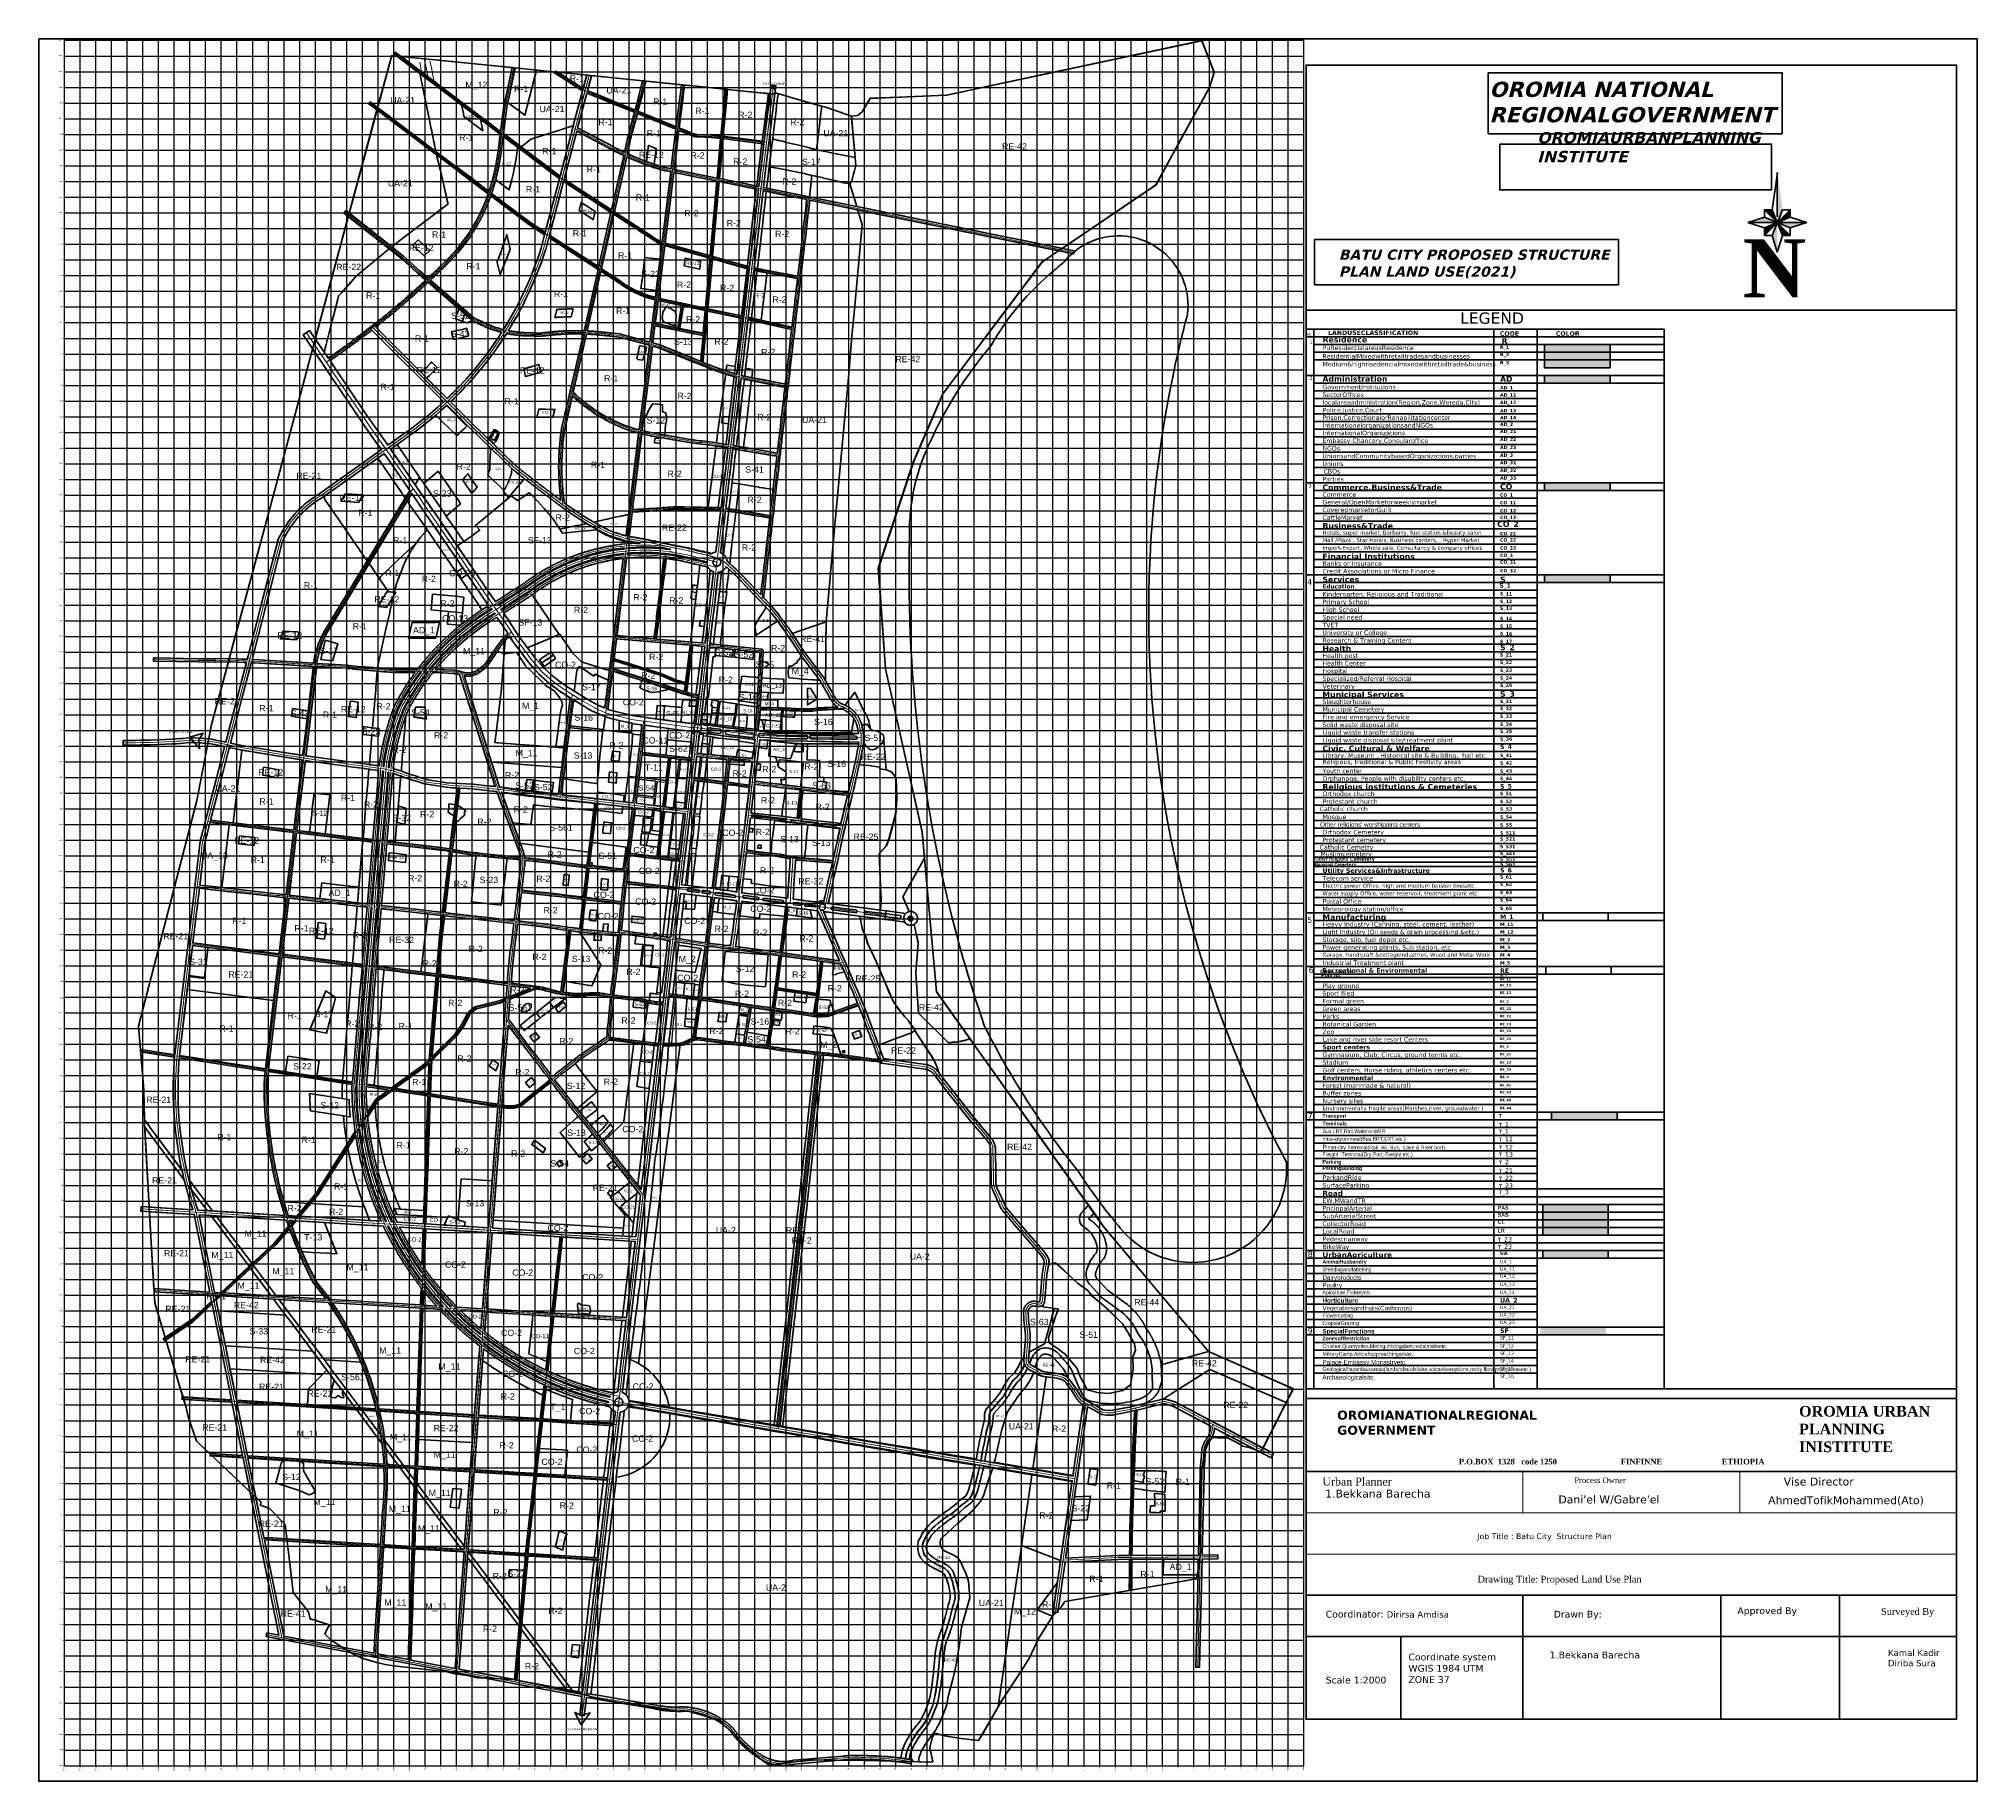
# Model space of a CAD drawing. Header units: millimetres. Extents: x 464536 to 476893, y 870501 to 881610.
import ezdxf
from ezdxf.enums import TextEntityAlignment as Align

# ---------------------------------------------------------------- set-up
doc = ezdxf.new("R2010")
doc.units = ezdxf.units.MM
doc.linetypes.add('DASHED', pattern=[0.75, 0.5, -0.25])
for name, color, linetype, lineweight in [('Administration', 16, 'Continuous', 35), ('Center_1', 7, 'Continuous', 5), ('Land Use Code', 7, 'Continuous', 35), ('Lay out', 7, 'Continuous', 70), ('Layout', 7, 'Continuous', 35), ('Manufacturing and storage', 212, 'Continuous', 35), ('Mixed use', 30, 'Continuous', 35), ('Proposed Road Net work', 7, 'Continuous', 35), ('Recreational _ Environmental', 84, 'Continuous', 35), ('Residence', 50, 'Continuous', 35), ('Services', 170, 'Continuous', 35), ('Special Functions-', 9, 'Continuous', 35), ('Structure Plan Boundries', 7, 'Continuous', 35), ('Transport', 251, 'Continuous', 35), ('Urban Agriculture-', 90, 'Continuous', 35), ('Water Bodies', 132, 'Continuous', 35)]:
    doc.layers.add(name, color=color, linetype=linetype, lineweight=lineweight)
doc.layers.add('Commerce_ Business _ Trade', color=10, linetype='Continuous')
doc.layers.add('Grid1', color=7, linetype='Continuous')
doc.styles.add('Arial', font='arial.ttf')
doc.styles.add('Times New Roman', font='times.ttf')

msp = doc.modelspace()

# ---------------------------------------------------------------- hatches: boundary and pattern name
at = {"layer": 'Administration'}
h = msp.add_hatch(color=256, dxfattribs=at)
h.set_gradient(color1=(76, 0, 0), color2=(87, 0, 0), one_color=1, tint=0.17, name='CYLINDER')
h.paths.add_polyline_path([(474552, 879415), (474552, 879464), (474134, 879464), (474134, 879415)])
at = {"layer": 'Commerce_ Business _ Trade', "lineweight": 50}
h = msp.add_hatch(color=0, dxfattribs=at)
h.set_gradient(color1=(255, 0, 0), color2=(255, 10, 10), one_color=1, tint=0.52, name='CYLINDER')
h.paths.add_polyline_path([(474552, 878730), (474552, 878778), (474134, 878778), (474134, 878730)])
at = {"layer": 'Lay out'}
msp.add_hatch(color=256, dxfattribs=at).paths.add_polyline_path([(469219, 881312), (469202, 881292), (469217, 881296), (469232, 881286)])
at = {"layer": 'Layout'}
h = msp.add_hatch(color=256, dxfattribs=at)
h.set_gradient(color1=(0, 153, 0), color2=(0, 199, 0), one_color=1, tint=0.39, name='CYLINDER')
h.paths.add_polyline_path([(474123, 874081), (474541, 874081), (474541, 874032), (474123, 874032)])
at = {"layer": 'Mixed use'}
h = msp.add_hatch(color=256, dxfattribs=at)
h.set_gradient(color1=(255, 127, 0), color2=(199, 99, 0), one_color=1, tint=0.39, name='INVCYLINDER')
h.paths.add_polyline_path([(474552, 879611), (474134, 879611), (474134, 879562), (474552, 879562)])
h = msp.add_hatch(color=256, dxfattribs=at)
h.set_gradient(color1=(255, 127, 0), color2=(199, 99, 0), one_color=1, tint=0.39, name='INVCYLINDER')
h.paths.add_polyline_path([(474552, 879562), (474134, 879562), (474134, 879513), (474552, 879513)])
at = {"layer": 'Residence'}
h = msp.add_hatch(color=256, dxfattribs=at)
h.set_gradient(color1=(255, 255, 0), color2=(255, 255, 36), one_color=1, tint=0.57, name='HEMISPHERICAL')
h.paths.add_polyline_path([(474552, 879660), (474134, 879660), (474134, 879611), (474552, 879611)])
at = {"layer": 'Services', "lineweight": 50}
h = msp.add_hatch(color=0, dxfattribs=at)
h.set_gradient(color1=(0, 0, 204), color2=(10, 10, 255), one_color=1, tint=0.52, name='CYLINDER')
h.paths.add_polyline_path([(474134, 878192), (474552, 878192), (474552, 878143), (474134, 878143)])
at = {"layer": 'Special Functions-'}
h = msp.add_hatch(color=256, dxfattribs=at)
h.set_gradient(color1=(192, 192, 192), color2=(150, 150, 150), one_color=1, tint=0.59, name='INVCYLINDER')
h.paths.add_polyline_path([(474108, 873394), (474527, 873394), (474527, 873345), (474108, 873345)])
at = {"layer": 'Transport'}
h = msp.add_hatch(color=256, dxfattribs=at)
h.set_gradient(color1=(91, 91, 91), color2=(31, 31, 31), one_color=1, tint=0.12, name='CURVED')
h.paths.add_polyline_path([(474180, 874766), (474598, 874766), (474598, 874718), (474180, 874718)])
h = msp.add_hatch(color=256, dxfattribs=at)
h.set_gradient(color1=(255, 0, 0), color2=(255, 46, 46), one_color=1, tint=0.59, name='INVCYLINDER')
h.paths.add_polyline_path([(474123, 874179), (474541, 874179), (474541, 874130), (474123, 874130)])
h = msp.add_hatch(color=256, dxfattribs=at)
h.set_gradient(color1=(0, 127, 255), color2=(5, 130, 255), one_color=1, tint=0.51, name='INVCYLINDER')
h.paths.add_polyline_path([(474123, 874130), (474541, 874130), (474541, 874081), (474123, 874081)])
h = msp.add_hatch(color=256, dxfattribs=at)
h.set_gradient(color1=(255, 0, 255), color2=(255, 46, 255), one_color=1, tint=0.59, name='CYLINDER')
h.paths.add_polyline_path([(474123, 874032), (474541, 874032), (474541, 873983), (474123, 873983)])
at = {"layer": 'Urban Agriculture-'}
h = msp.add_hatch(color=256, dxfattribs=at)
h.set_gradient(color1=(0, 255, 0), color2=(46, 255, 46), one_color=1, tint=0.59, name='INVCYLINDER')
h.paths.add_polyline_path([(474123, 873885), (474541, 873885), (474541, 873836), (474123, 873836)])

# ---------------------------------------------------------------- linework, layer by layer
at = {"layer": 'Administration'}
for points in [[(467266, 879140), (467257, 879131), (467252, 879127), (467223, 879101), (467209, 879088), (467199, 879080), (467068, 879211), (467078, 879220), (467100, 879239), (467100, 879239), (467100, 879239), (467120, 879257), (467132, 879268), (467132, 879268), (467132, 879268), (467135, 879271)], [(466948, 877788), (466914, 877788), (466893, 877787), (466899, 877811), (466902, 877826), (466916, 877888), (466937, 877888), (466970, 877888), (467067, 877889), (467076, 877890), (467079, 877890), (467091, 877890), (467068, 877789)], [(469286, 877527), (469282, 877437), (469203, 877441), (469199, 877441), (469185, 877442), (469146, 877444), (469140, 877444), (469140, 877444), (469140, 877448), (469145, 877535), (469198, 877532)], [(468684, 877246), (468684, 877246), (468653, 877250), (468638, 877252), (468632, 877253), (468632, 877257), (468632, 877257), (468632, 877265), (468633, 877287), (468634, 877300), (468636, 877347), (468636, 877347), (468638, 877365), (468640, 877380), (468640, 877380), (468642, 877396), (468642, 877396), (468658, 877395), (468663, 877395), (468674, 877395), (468685, 877395), (468686, 877392), (468686, 877390), (468683, 877354), (468686, 877355), (468706, 877355), (468711, 877355), (468726, 877356), (468726, 877355), (468724, 877339), (468723, 877326), (468714, 877255), (468713, 877255), (468712, 877254), (468712, 877254), (468711, 877253), (468710, 877253), (468710, 877252), (468709, 877252), (468708, 877251), (468708, 877251), (468707, 877250), (468707, 877250), (468706, 877249), (468705, 877249), (468705, 877248), (468704, 877248), (468704, 877247), (468703, 877247), (468703, 877246), (468702, 877245), (468701, 877245), (468701, 877244), (468695, 877245), (468684, 877246), (468684, 877246)], [(468859, 877311), (468825, 877311), (468826, 877319), (468827, 877331), (468830, 877346), (468839, 877346), (468863, 877344)], [(468908, 877309), (468954, 877307), (468975, 877308), (468974, 877303), (468961, 877231), (468960, 877225), (468927, 877229), (468859, 877237), (468860, 877240), (468860, 877240), (468862, 877255), (468862, 877257), (468865, 877278), (468867, 877294), (468868, 877300), (468869, 877310), (468878, 877310), (468888, 877309)], [(469272, 877329), (469266, 877258), (469265, 877258), (469230, 877261), (469210, 877263), (469204, 877263), (469176, 877266), (469168, 877267), (469168, 877267), (469157, 877267), (469147, 877268), (469140, 877268), (469132, 877268), (469129, 877269), (469131, 877283), (469132, 877289), (469132, 877290), (469132, 877297), (469133, 877310), (469133, 877315), (469134, 877332), (469134, 877333), (469135, 877333), (469135, 877332), (469145, 877332), (469146, 877332), (469175, 877332), (469272, 877330), (469272, 877329)], [(469046, 877219), (469046, 877215), (469042, 877215), (469027, 877217), (469027, 877217), (468975, 877223), (468967, 877224), (468968, 877230), (468970, 877242), (468972, 877252), (468973, 877260), (468976, 877279), (468982, 877303), (468982, 877303), (468990, 877303), (468992, 877303), (469014, 877302), (469018, 877302), (469049, 877301), (469054, 877300), (469053, 877285), (469049, 877246)], [(468871, 877152), (468965, 877143), (468994, 877140), (468995, 877134), (469001, 877133), (469060, 877123), (469098, 877117), (469099, 877117), (469095, 877084), (469094, 877081), (469091, 877060), (469088, 877061), (469070, 877064), (469017, 877074), (468992, 877078), (468987, 877052), (468984, 877032), (468984, 877032), (468935, 877036), (468935, 877036), (468857, 877043), (468822, 877046), (468823, 877053), (468825, 877079), (468828, 877104), (468833, 877156)], [(469201, 877132), (469206, 877132), (469222, 877130), (469243, 877128), (469309, 877121), (469323, 877119), (469361, 877115), (469362, 877115), (469352, 877086), (469347, 877072), (469334, 877038), (469328, 877021), (469327, 877020), (469295, 877024), (469260, 877028), (469232, 877032), (469232, 877032), (469221, 877033), (469210, 877035), (469199, 877036), (469194, 877037), (469193, 877037), (469190, 877037), (469190, 877039), (469190, 877041), (469191, 877049), (469191, 877053), (469192, 877058), (469193, 877077), (469194, 877084), (469196, 877110), (469197, 877113), (469198, 877132)], [(468679, 877010), (468674, 876954), (468672, 876935), (468669, 876907), (468669, 876907), (468669, 876898), (468668, 876892), (468658, 876893), (468632, 876895), (468615, 876897), (468615, 876898), (468620, 876943), (468623, 876966), (468625, 876979), (468627, 877001), (468627, 877004), (468629, 877016), (468667, 877011), (468671, 877011), (468672, 877011), (468674, 877010)], [(469135, 876951), (469134, 876947), (469124, 876948), (469109, 876949), (469114, 876988), (469115, 876988), (469119, 876988), (469120, 876988), (469120, 876988), (469122, 876988), (469128, 876987), (469133, 876986), (469139, 876986), (469138, 876981), (469136, 876967), (469135, 876959)], [(468443, 876639), (468442, 876635), (468441, 876626), (468437, 876595), (468431, 876551), (468431, 876549), (468423, 876550), (468415, 876551), (468404, 876552), (468390, 876554), (468380, 876555), (468384, 876575), (468387, 876597), (468389, 876617), (468390, 876641), (468390, 876644), (468400, 876643), (468411, 876642), (468419, 876641), (468433, 876640)], [(469090, 876574), (469087, 876551), (469062, 876553), (469062, 876555), (469065, 876577), (469069, 876576), (469082, 876575), (469086, 876575)], [(469119, 876449), (469120, 876458), (469122, 876468), (469124, 876468), (469129, 876468), (469132, 876468), (469138, 876468), (469138, 876468), (469141, 876468), (469142, 876468), (469142, 876466), (469142, 876466), (469142, 876455), (469142, 876455), (469142, 876449), (469124, 876449), (469120, 876449)], [(466571, 876123), (466569, 876101), (466523, 876106), (466511, 876108), (466508, 876108), (466495, 876110), (466474, 876112), (466329, 876128), (466341, 876228), (466390, 876222), (466443, 876216), (466514, 876208), (466519, 876208), (466535, 876206), (466543, 876205), (466577, 876201)], [(468938, 876271), (468938, 876270), (468937, 876264), (468937, 876261), (468935, 876247), (468933, 876233), (468931, 876226), (468931, 876214), (468930, 876207), (468928, 876180), (468928, 876179), (468878, 876186), (468886, 876230), (468889, 876260), (468891, 876276), (468891, 876277), (468903, 876275), (468913, 876274)], [(471921, 871818), (471704, 871817), (471705, 871917), (471791, 871917), (471927, 871918), (471926, 871877), (471926, 871843), (471926, 871843), (471923, 871828)]]:
    msp.add_lwpolyline(points, close=True, dxfattribs=at)
at = {"layer": 'Center_1'}
msp.add_line((469501, 875516), (469236, 875554), dxfattribs=at)
for points in [[(469384, 880086), (469144, 880132), (469109, 880139), (469074, 880147), (469039, 880156), (469004, 880165), (468535, 880297), (468523, 880301), (468510, 880305), (468498, 880311), (468485, 880317), (468474, 880323), (468462, 880330), (468451, 880338), (468440, 880346), (467867, 880718), (466805, 881519)], [(466370, 879547), (466398, 879573), (466449, 879609), (466501, 879646), (466552, 879683), (466602, 879721), (466652, 879760), (466702, 879799), (466751, 879838), (466800, 879879), (466848, 879919), (466896, 879961), (466943, 880003), (466990, 880045), (467036, 880088), (467082, 880132), (467127, 880176), (467148, 880197), (467169, 880218), (467189, 880240), (467208, 880262), (467227, 880285), (467245, 880309), (467263, 880333), (467280, 880357), (467296, 880382), (467312, 880407), (467327, 880433), (467341, 880459), (467355, 880485), (467368, 880512), (467380, 880539), (467391, 880566), (467402, 880594), (467412, 880622), (467421, 880650), (467430, 880679), (467438, 880709), (467446, 880740), (467453, 880771), (467460, 880802), (467465, 880833), (467470, 880864), (467475, 880895), (467478, 880927), (467510, 881175), (467564, 881425)], [(469175, 880946), (469173, 880946), (469156, 880948), (469150, 880948), (468910, 880980), (468826, 880987), (468733, 880992), (468724, 880993), (468716, 880995), (468707, 880997), (468018, 881277), (467829, 881398)], [(466085, 871417), (465539, 874129), (465537, 874134), (465524, 874175), (465511, 874217), (465499, 874260), (465487, 874302), (465477, 874344), (465467, 874387), (465458, 874430), (465449, 874473), (465442, 874516), (465435, 874560), (465429, 874603), (465424, 874647), (465419, 874690), (465415, 874734), (465413, 874778), (465410, 874821), (465409, 874865), (465409, 874909), (465409, 874953), (465410, 874997), (465412, 875041), (465415, 875084), (465418, 875128), (465501, 875824), (465580, 876491), (465597, 876554), (465642, 876728), (465682, 876883), (465717, 877019), (465742, 877115), (465822, 877425), (465842, 877503), (465887, 877673), (465922, 877813), (465972, 878006), (465982, 878045), (465997, 878103), (466027, 878219), (466077, 878413), (466086, 878432), (466096, 878451), (466106, 878470), (466118, 878488), (466129, 878506), (466142, 878523), (466154, 878540), (466168, 878557), (466182, 878573), (466196, 878589), (466212, 878604), (466227, 878618), (466243, 878632), (466260, 878646), (466277, 878659), (466294, 878671), (466312, 878683), (466330, 878694), (466721, 878972), (466881, 879085), (466890, 879092), (466890, 879092), (466925, 879117), (466959, 879142), (466992, 879168), (467025, 879195), (467058, 879222), (467090, 879250), (467122, 879279), (467152, 879308), (467183, 879337), (467213, 879367), (467242, 879398), (467271, 879429), (467299, 879461), (467327, 879494), (467353, 879526), (467380, 879560), (467406, 879593), (467431, 879628), (467455, 879662), (467479, 879698), (467502, 879733), (467524, 879769), (467546, 879806), (467567, 879842), (467588, 879880), (467608, 879917), (467627, 879955), (467645, 879993), (467663, 880032), (467680, 880071), (467696, 880110), (467711, 880150), (467726, 880190), (467740, 880230), (467753, 880270), (467961, 881060), (468044, 881376)], [(467879, 878637), (467878, 878641), (467874, 878668), (467871, 878696), (467868, 878723), (467865, 878752), (467863, 878780), (467862, 878808), (467861, 878843), (467860, 878878), (467861, 878913), (467862, 878948), (467864, 878983), (467867, 879018), (467870, 879053), (467874, 879088), (467879, 879123), (468123, 880186), (468299, 880971), (468383, 881287), (468397, 881341)], [(468151, 877313), (468278, 878344), (468282, 878377), (468282, 878378), (468587, 880860), (468635, 881248), (468643, 881316)], [(468339, 873813), (468356, 873957), (468418, 874497), (468508, 875263), (468570, 875801), (468575, 875846), (468659, 876549), (468816, 877901), (468830, 878010), (468853, 878215), (468863, 878307), (468873, 878384), (468885, 878491), (468895, 878573), (468897, 878587), (468907, 878674), (469113, 880420), (469145, 880701), (469219, 881312)], [(468762, 879540), (468764, 879561), (468916, 881256), (468918, 881288)], [(469346, 879762), (469041, 879830), (468995, 879840), (468452, 879957), (468431, 879963), (468410, 879969), (468390, 879977), (468370, 879985), (468350, 879993), (468331, 880003), (468312, 880013), (468293, 880023), (468274, 880035), (468256, 880047), (468239, 880059), (467666, 880432), (467125, 880839), (466645, 881201)], [(471134, 880248), (470632, 880350), (469725, 880535), (468540, 880777), (468524, 880780), (468507, 880784), (468491, 880789), (468475, 880794), (468443, 880805), (468411, 880816), (468379, 880828), (468347, 880841), (468315, 880854), (468284, 880868), (468253, 880882), (468222, 880897), (468192, 880913), (467955, 881038)], [(469146, 878038), (469146, 878039), (469149, 878063), (469150, 878077), (469154, 878110), (469161, 878171), (469164, 878192), (469169, 878239), (469173, 878268), (469180, 878336), (469190, 878421), (469193, 878444), (469194, 878450), (469200, 878505), (469203, 878527), (469204, 878543), (469206, 878558), (469209, 878582), (469216, 878642), (469217, 878653), (469225, 878721), (469227, 878739), (469228, 878742), (469232, 878784), (469236, 878813), (469239, 878841), (469243, 878874), (469244, 878882), (469249, 878928), (469251, 878940), (469253, 878957), (469254, 878966), (469255, 878981), (469261, 879030), (469262, 879040), (469264, 879056), (469266, 879070), (469270, 879105), (469274, 879139), (469274, 879142), (469277, 879170), (469279, 879185), (469283, 879217), (469285, 879234), (469288, 879261), (469291, 879284), (469295, 879320), (469296, 879334), (469298, 879349), (469307, 879423), (469308, 879432), (469310, 879448), (469313, 879474), (469319, 879532), (469321, 879547), (469329, 879615), (469330, 879627), (469331, 879636), (469338, 879697), (469339, 879703), (469341, 879715), (469343, 879735), (469350, 879800), (469353, 879825), (469354, 879834), (469357, 879859), (469361, 879893), (469366, 879930), (469366, 879934), (469369, 879958), (469374, 880002), (469377, 880029), (469378, 880033), (469380, 880058), (469385, 880094), (469386, 880104), (469387, 880118), (469391, 880147), (469397, 880201), (469406, 880276), (469408, 880294), (469415, 880355), (469420, 880397), (469425, 880444), (469431, 880496), (469435, 880525), (469435, 880530), (469441, 880578), (469443, 880593)], [(469304, 879396), (469000, 879455), (468867, 879497), (468491, 879649), (468241, 879718), (468191, 879723), (468157, 879727), (468122, 879731), (468087, 879734), (468052, 879736), (468018, 879737), (467983, 879738), (467948, 879738), (467913, 879738), (467878, 879736), (467844, 879734), (467809, 879732), (467774, 879728), (467740, 879724), (467707, 879724), (467674, 879725), (467641, 879726), (467617, 879727), (467594, 879729), (467570, 879732), (467547, 879736), (467524, 879740), (467501, 879745), (467478, 879751), (467455, 879757), (467433, 879764), (467411, 879772), (467389, 879781), (467367, 879790), (467346, 879800), (467325, 879811), (467305, 879823), (466958, 880123), (466855, 880216), (466488, 880506)], [(468641, 879916), (468637, 879894), (468619, 879780), (468615, 879757)], [(468779, 879724), (468771, 879726), (468456, 879789)], [(468736, 877216), (468735, 877216), (468726, 877217), (468692, 877220), (468635, 877227), (468572, 877236), (468461, 877250), (468329, 877268), (468317, 877271), (468215, 877295), (468190, 877302), (468162, 877308), (468154, 877311), (468145, 877315), (468087, 877341), (468080, 877344), (468036, 877369), (468007, 877386), (467937, 877430), (467883, 877464), (467837, 877496), (467791, 877532), (467742, 877577), (467715, 877609), (467678, 877650), (467632, 877712), (467580, 877781), (467555, 877820), (467512, 877887), (467476, 877937), (467409, 878033), (467303, 878187), (467167, 878387), (467048, 878560), (466997, 878633), (466971, 878672), (466821, 878889), (466752, 878989), (466692, 879075), (466638, 879150), (466604, 879201), (466420, 879472), (466370, 879547), (466242, 879736)], [(469547, 876072), (469568, 876164), (469588, 876258), (469612, 876363), (469637, 876479), (469663, 876596), (469685, 876697), (469711, 876805), (469763, 877034), (469771, 877076), (469774, 877091), (469776, 877105), (469778, 877120), (469779, 877135), (469779, 877150), (469779, 877165), (469777, 877180), (469775, 877195), (469773, 877210), (469769, 877225), (469766, 877236), (469763, 877246), (469759, 877257), (469754, 877267), (469749, 877277), (469743, 877286), (469736, 877295), (469729, 877304), (469722, 877312), (469714, 877319), (469705, 877327), (469696, 877333), (469687, 877339), (469677, 877345), (469667, 877349), (469659, 877352), (469652, 877355), (469644, 877358), (469637, 877362), (469631, 877367), (469624, 877372), (469619, 877378), (469613, 877384), (469606, 877393), (469599, 877403), (469593, 877413), (469587, 877424), (469525, 877533), (469407, 877688), (469320, 877822), (469245, 877926), (469245, 877926), (469245, 877926), (469235, 877937), (469219, 877957), (469187, 877994), (469185, 877996), (469170, 878011), (469158, 878023), (469111, 878073), (469099, 878085), (469047, 878139), (469047, 878139), (469045, 878141), (469043, 878143), (469041, 878146), (469039, 878148), (469037, 878150), (469034, 878153), (469032, 878155), (469030, 878158), (469028, 878160), (469026, 878162), (469023, 878165), (469021, 878167), (469019, 878169), (469017, 878171), (469015, 878174), (469012, 878176), (469010, 878178), (469008, 878181), (469006, 878183), (469004, 878185), (469003, 878185), (469001, 878187), (468999, 878190), (468997, 878192), (468994, 878194), (468992, 878197), (468990, 878199), (468987, 878201), (468985, 878203), (468983, 878205), (468980, 878208), (468978, 878210), (468978, 878210), (468976, 878212), (468974, 878214), (468974, 878214), (468972, 878216), (468971, 878217), (468969, 878219), (468966, 878221), (468964, 878223), (468962, 878225), (468959, 878227), (468957, 878230), (468955, 878232), (468952, 878234), (468950, 878236), (468947, 878238), (468946, 878240), (468945, 878240), (468943, 878242), (468940, 878244), (468938, 878247), (468935, 878249), (468933, 878251), (468931, 878253), (468928, 878255), (468928, 878256), (468917, 878267), (468909, 878274), (468900, 878280), (468891, 878286), (468882, 878291), (468872, 878296), (468862, 878300), (468852, 878303), (468847, 878304), (468842, 878306), (468837, 878307), (468834, 878308), (468831, 878309), (468829, 878310), (468826, 878310), (468823, 878311), (468820, 878312), (468818, 878313), (468815, 878313), (468812, 878314), (468809, 878315), (468807, 878315), (468804, 878316), (468801, 878317), (468798, 878317), (468795, 878318), (468793, 878319), (468790, 878319), (468787, 878320), (468775, 878323), (468763, 878325), (468762, 878326), (468755, 878327), (468737, 878331), (468736, 878331), (468733, 878332), (468731, 878332), (468728, 878333), (468725, 878334), (468722, 878335), (468719, 878336), (468716, 878336), (468713, 878337), (468710, 878338), (468707, 878339), (468683, 878344), (468680, 878345), (468680, 878345), (468677, 878346), (468672, 878347), (468648, 878352), (468618, 878358), (468594, 878362), (468542, 878374), (468490, 878386), (468437, 878397), (468385, 878407), (468332, 878416), (468279, 878425), (468229, 878440), (468180, 878456), (468145, 878473), (468110, 878491), (468076, 878510), (468043, 878529), (468009, 878549), (467976, 878570), (467944, 878592), (467912, 878614), (467880, 878636), (467849, 878660), (467818, 878684), (467781, 878711), (467744, 878739), (467685, 878784), (467626, 878830), (467567, 878876), (467292, 879143), (466665, 879769)], [(469253, 878957), (469199, 878966), (469163, 878972), (469073, 878987), (469050, 878991), (469023, 878995), (468997, 879000), (468863, 879022), (468855, 879023), (468800, 879033), (468766, 879036), (468744, 879037), (468730, 879039), (468674, 879048), (468583, 879064), (468525, 879074), (468523, 879074), (468513, 879076), (468436, 879089), (468435, 879089), (468427, 879091), (468415, 879093), (468412, 879094), (468401, 879096), (468386, 879100), (468381, 879101), (468380, 879101), (468376, 879102), (468371, 879103), (468362, 879106), (468359, 879107), (468352, 879109), (468328, 879116), (468325, 879117), (468304, 879124), (468300, 879125), (468296, 879127), (468276, 879134), (468250, 879144), (468247, 879145), (468243, 879147), (468225, 879154), (468200, 879166), (468176, 879178), (468152, 879190), (468128, 879204), (468104, 879218), (468081, 879232), (468059, 879248), (468037, 879264), (468015, 879280), (467994, 879297), (467991, 879300), (467980, 879309), (467973, 879315), (467953, 879333), (467940, 879345), (467933, 879352), (467932, 879353)], [(466682, 871304), (466683, 871329), (466687, 871392), (466738, 872215), (466741, 872254), (466744, 872293), (466746, 872332), (466748, 872371), (466748, 872411), (466748, 872450), (466747, 872489), (466745, 872528), (466743, 872568), (466740, 872607), (466736, 872646), (466731, 872685), (466725, 872724), (466719, 872762), (466712, 872801), (466704, 872839), (466695, 872878), (466686, 872916), (466675, 872954), (466665, 872991), (466653, 873029), (466640, 873066), (466627, 873103), (466614, 873140), (466599, 873176), (466584, 873212), (466568, 873248), (466551, 873284), (466534, 873319), (466515, 873354), (466497, 873388), (466477, 873422), (466457, 873456), (466436, 873489), (466415, 873522), (466393, 873555), (466370, 873587), (466347, 873618), (466323, 873649), (466298, 873680), (466297, 873682), (466276, 873722), (466256, 873763), (466236, 873804), (466217, 873845), (466198, 873887), (466181, 873929), (466164, 873972), (466148, 874014), (466132, 874057), (466118, 874100), (466104, 874144), (466090, 874187), (466078, 874231), (466066, 874275), (466055, 874319), (466045, 874364), (466036, 874408), (466027, 874453), (466019, 874498), (466012, 874543), (466006, 874588), (466000, 874633), (465995, 874679), (465992, 874724), (465988, 874770), (465986, 874815), (465984, 874861), (465983, 874906), (465983, 874952), (465990, 875036), (465991, 875042), (466171, 876556), (466227, 877025), (466299, 877626), (466299, 877626), (466302, 877646), (466305, 877665), (466309, 877684), (466314, 877702), (466319, 877721), (466325, 877739), (466332, 877758), (466339, 877775), (466347, 877793), (466356, 877811), (466369, 877834), (466387, 877864), (466474, 878005), (466530, 878098), (466587, 878192), (466638, 878275), (466685, 878353), (466749, 878459), (466907, 878720), (466922, 878743)], [(468309, 878599), (468313, 878600), (468320, 878600), (468359, 878603), (468376, 878604), (468393, 878605), (468424, 878607), (468428, 878607), (468472, 878610), (468472, 878610), (468476, 878610), (468516, 878613), (468528, 878614), (468550, 878615), (468564, 878616), (468582, 878617), (468594, 878618), (468613, 878617), (468628, 878617), (468651, 878617), (468698, 878616), (468709, 878616), (468731, 878615), (468742, 878615), (468780, 878614), (468801, 878614), (468802, 878614), (468845, 878613), (468866, 878612), (468872, 878612), (468885, 878612), (468900, 878612), (468905, 878611), (468915, 878609), (468928, 878607), (468935, 878606), (468972, 878600), (468980, 878598), (468981, 878598), (468984, 878598), (469004, 878594), (469035, 878589), (469043, 878588), (469065, 878584), (469128, 878574), (469142, 878571), (469191, 878563), (469202, 878562), (469207, 878561)], [(468231, 872891), (468209, 872895), (468171, 872903), (468134, 872912), (468097, 872921), (468060, 872931), (468023, 872942), (467986, 872953), (467949, 872966), (467913, 872978), (467877, 872992), (467875, 872993), (467838, 873007), (467802, 873023), (467766, 873039), (467738, 873052), (467709, 873065), (467681, 873080), (467652, 873094), (467624, 873110), (467593, 873127), (467561, 873146), (467531, 873164), (467500, 873184), (467494, 873187), (467472, 873202), (467450, 873216), (467420, 873238), (467390, 873260), (467360, 873282), (467342, 873296), (467324, 873310), (467303, 873328), (467282, 873345), (467256, 873367), (467231, 873390), (467206, 873412), (467182, 873436), (467154, 873463), (467127, 873490), (467099, 873520), (467077, 873544), (467056, 873568), (467030, 873598), (467006, 873628), (466982, 873658), (466962, 873684), (466942, 873711), (466926, 873734), (466913, 873753), (466893, 873781), (466874, 873810), (466856, 873839), (466838, 873869), (466818, 873903), (466799, 873938), (466780, 873974), (466761, 874010), (466750, 874033), (466740, 874055), (466731, 874074), (466716, 874108), (466702, 874142), (466688, 874177), (466675, 874211), (466663, 874245), (466651, 874279), (466640, 874313), (466632, 874339), (466624, 874365), (466617, 874392), (466608, 874428), (466599, 874464), (466591, 874501), (466590, 874506), (466583, 874541), (466576, 874576), (466570, 874612), (466565, 874647), (466563, 874662), (466558, 874702), (466557, 874719), (466553, 874753), (466550, 874788), (466548, 874823), (466547, 874858), (466546, 874892), (466545, 874927), (466547, 874950), (466578, 875316), (466579, 875322), (466597, 875532), (466607, 875659), (466611, 875699), (466613, 875728), (466620, 875811), (466631, 875935), (466631, 875936), (466643, 876083), (466677, 876477), (466677, 876481), (466678, 876495), (466687, 876601), (466695, 876698), (466705, 876813), (466709, 876857), (466715, 876925), (466715, 876948), (466717, 876958), (466719, 876974), (466722, 877001), (466727, 877028), (466731, 877055), (466736, 877082), (466742, 877110), (466749, 877139), (466756, 877169), (466764, 877198), (466773, 877227), (466773, 877228), (466780, 877250), (466787, 877272), (466796, 877299), (466806, 877326), (466816, 877353), (466817, 877356), (466824, 877370), (466835, 877390), (466846, 877409), (466851, 877417), (466852, 877420), (466868, 877447), (466885, 877474), (466903, 877501), (466915, 877520), (466928, 877538), (466939, 877554), (466951, 877570), (466958, 877579), (466976, 877603), (466995, 877626), (467014, 877649), (467033, 877671), (467033, 877672), (467033, 877671), (467044, 877683), (467054, 877694), (467071, 877713), (467089, 877731), (467106, 877749), (467126, 877768), (467147, 877787), (467167, 877806), (467188, 877824), (467208, 877841), (467229, 877859), (467250, 877875), (467270, 877890), (467290, 877905), (467310, 877920), (467338, 877939), (467367, 877958), (467396, 877976), (467426, 877994), (467433, 877998), (467434, 877998), (467445, 878005), (467473, 878023), (467550, 878073), (467570, 878085), (467636, 878128), (467656, 878143), (467677, 878157), (467697, 878171), (467717, 878184), (467738, 878197), (467764, 878212), (467790, 878227), (467816, 878241), (467843, 878255), (467870, 878267), (467898, 878280), (467919, 878288), (467940, 878297), (467969, 878308), (467998, 878318), (468028, 878327), (468058, 878336), (468088, 878344), (468119, 878351), (468149, 878358), (468175, 878363), (468200, 878367), (468221, 878370), (468224, 878370), (468241, 878373), (468249, 878374), (468254, 878374), (468282, 878377), (468284, 878377), (468315, 878380), (468345, 878381), (468376, 878382), (468406, 878382), (468432, 878382), (468437, 878382), (468437, 878382), (468467, 878380), (468473, 878380), (468483, 878379), (468498, 878378), (468528, 878375), (468544, 878374)], [(468234, 872919), (468223, 872922), (468149, 872941), (468110, 872951), (468071, 872961), (468033, 872973), (467994, 872985), (467956, 872998), (467918, 873011), (467881, 873025), (467843, 873040), (467806, 873056), (467770, 873073), (467745, 873084), (467720, 873096), (467711, 873101), (467677, 873118), (467644, 873136), (467612, 873154), (467579, 873173), (467547, 873192), (467516, 873212), (467484, 873233), (467453, 873254), (467423, 873276), (467393, 873298), (467363, 873321), (467332, 873346), (467301, 873371), (467291, 873380), (467261, 873406), (467232, 873433), (467203, 873460), (467174, 873488), (467147, 873517), (467120, 873545), (467094, 873574), (467069, 873603), (467064, 873608), (467044, 873633), (467023, 873658), (467004, 873683), (466984, 873709), (466962, 873739), (466940, 873770), (466919, 873801), (466899, 873833), (466879, 873864), (466860, 873897), (466841, 873929), (466836, 873938), (466820, 873967), (466805, 873995), (466791, 874024), (466777, 874053), (466760, 874089), (466744, 874124), (466729, 874161), (466715, 874197), (466714, 874200), (466701, 874233), (466690, 874266), (466679, 874299), (466668, 874333), (466658, 874366), (466649, 874400), (466639, 874435), (466631, 874471), (466623, 874507), (466616, 874543), (466609, 874576), (466604, 874610), (466599, 874643), (466594, 874677), (466592, 874690), (466589, 874722), (466586, 874754), (466583, 874786), (466581, 874818), (466579, 874854), (466578, 874890), (466578, 874926), (466580, 874945), (466580, 874954), (466592, 875087), (466603, 875221), (466615, 875367), (466628, 875522), (466639, 875643), (466643, 875695), (466651, 875790), (466659, 875888), (466676, 876079), (466685, 876192), (466686, 876208), (466710, 876491), (466715, 876542), (466716, 876559), (466736, 876793), (466744, 876884), (466747, 876923), (466748, 876938), (466748, 876945), (466749, 876953), (466751, 876968), (466751, 876968), (466751, 876971), (466751, 876971), (466755, 876999), (466756, 877009), (466761, 877037), (466766, 877064), (466772, 877092), (466778, 877119), (466786, 877153), (466795, 877188), (466805, 877221), (466813, 877247), (466821, 877272), (466830, 877298), (466838, 877320), (466847, 877343), (466856, 877361), (466871, 877388), (466887, 877415), (466903, 877442), (466920, 877468), (466934, 877489), (466948, 877510), (466963, 877531), (466981, 877555), (466999, 877579), (467016, 877600), (467033, 877621), (467053, 877644), (467075, 877669), (467098, 877694), (467115, 877711), (467144, 877741), (467163, 877759), (467189, 877782), (467215, 877804), (467241, 877826), (467268, 877848), (467295, 877869), (467317, 877885), (467339, 877900), (467367, 877919), (467394, 877937), (467422, 877954), (467451, 877971), (467452, 877971), (467469, 877982), (467469, 877982), (467516, 878012), (467568, 878045), (467575, 878049), (467612, 878074), (467641, 878092), (467641, 878092), (467654, 878101), (467655, 878101), (467679, 878119), (467704, 878136), (467726, 878151), (467748, 878165), (467771, 878179), (467794, 878192), (467817, 878205), (467843, 878218), (467869, 878231), (467896, 878244), (467924, 878255), (467951, 878266), (467978, 878276), (468005, 878286), (468033, 878295), (468061, 878303), (468089, 878311), (468117, 878317), (468145, 878324), (468171, 878329), (468196, 878333), (468217, 878337), (468218, 878337), (468248, 878341), (468278, 878344), (468278, 878344), (468309, 878347), (468339, 878348), (468341, 878348), (468369, 878349), (468369, 878349), (468381, 878350), (468382, 878350), (468398, 878350), (468398, 878350), (468400, 878350), (468400, 878350), (468400, 878350), (468415, 878350), (468416, 878350), (468430, 878349), (468430, 878349), (468430, 878349), (468439, 878349), (468440, 878349), (468443, 878349), (468443, 878349), (468448, 878349), (468448, 878349), (468461, 878348), (468461, 878348), (468461, 878348), (468461, 878348), (468475, 878347), (468476, 878347), (468482, 878347), (468482, 878347), (468486, 878347), (468486, 878347), (468491, 878346), (468491, 878346), (468491, 878346), (468521, 878344), (468552, 878340), (468552, 878340), (468552, 878340), (468552, 878340), (468553, 878340), (468557, 878339), (468557, 878339), (468558, 878339), (468558, 878339), (468566, 878338), (468566, 878338), (468566, 878338), (468567, 878338), (468567, 878338), (468569, 878338), (468571, 878337), (468571, 878337), (468576, 878337), (468577, 878337), (468582, 878336), (468582, 878336), (468582, 878336), (468582, 878336), (468583, 878336), (468593, 878334), (468593, 878334), (468601, 878333), (468601, 878333), (468601, 878333), (468612, 878331), (468612, 878331), (468612, 878331), (468621, 878329), (468621, 878329), (468621, 878329), (468623, 878329), (468624, 878329), (468627, 878328), (468627, 878328), (468627, 878328), (468642, 878325), (468642, 878325), (468642, 878325), (468655, 878323), (468655, 878323), (468671, 878319), (468671, 878319), (468671, 878319), (468690, 878314), (468691, 878314), (468701, 878312), (468701, 878312), (468701, 878312), (468730, 878304), (468755, 878299), (468756, 878299), (468782, 878293), (468808, 878287), (468809, 878286), (468826, 878282), (468833, 878280), (468838, 878278), (468833, 878280), (468844, 878277), (468845, 878277), (468859, 878272), (468859, 878272), (468859, 878273)], [(468856, 878240), (468856, 878240), (468851, 878241), (468847, 878242), (468841, 878244), (468835, 878246), (468835, 878246), (468835, 878246), (468835, 878246), (468810, 878252), (468810, 878252), (468785, 878259), (468785, 878259), (468785, 878259), (468780, 878260), (468771, 878262), (468760, 878265), (468760, 878265), (468760, 878265), (468745, 878268), (468743, 878268), (468743, 878268), (468723, 878272), (468699, 878279), (468676, 878284), (468676, 878284), (468674, 878285), (468668, 878286), (468652, 878290), (468652, 878290), (468640, 878292), (468640, 878292), (468615, 878297), (468615, 878297), (468590, 878302), (468590, 878302), (468564, 878306), (468564, 878306), (468549, 878307), (468539, 878309), (468535, 878309), (468535, 878309), (468530, 878310), (468505, 878312), (468505, 878312), (468475, 878315), (468475, 878315), (468475, 878315), (468466, 878315), (468446, 878316), (468416, 878317), (468416, 878317), (468387, 878317), (468387, 878317), (468372, 878317), (468367, 878317), (468359, 878317), (468332, 878316), (468331, 878315), (468302, 878314), (468274, 878311), (468274, 878311), (468252, 878308), (468252, 878308), (468230, 878306), (468230, 878306), (468213, 878303), (468213, 878303), (468207, 878302), (468192, 878300), (468167, 878295), (468142, 878290), (468115, 878284), (468087, 878277), (468059, 878269), (468032, 878260), (468004, 878251), (467977, 878241), (467959, 878234), (467935, 878225), (467911, 878214), (467887, 878204), (467864, 878193), (467841, 878181), (467818, 878168), (467795, 878155), (467772, 878142), (467768, 878140), (467744, 878124), (467720, 878108), (467702, 878095), (467688, 878085), (467674, 878075), (467673, 878075), (467668, 878071), (467659, 878066), (467659, 878066), (467642, 878055), (467612, 878035), (467593, 878023), (467549, 877995), (467488, 877956), (467488, 877955), (467471, 877945), (467468, 877943), (467465, 877941), (467465, 877941), (467460, 877939), (467464, 877941), (467448, 877931), (467432, 877922), (467448, 877931), (467432, 877922), (467404, 877904), (467376, 877886), (467349, 877867), (467322, 877848), (467295, 877828), (467269, 877807), (467246, 877788), (467223, 877769), (467201, 877749), (467185, 877735), (467164, 877715), (467144, 877694), (467130, 877681), (467117, 877667), (467098, 877646), (467086, 877633), (467074, 877619), (467067, 877611), (467053, 877595), (467040, 877579), (467034, 877571), (467033, 877570), (467017, 877549), (467000, 877527), (466985, 877505), (466969, 877483), (466952, 877458), (466936, 877433), (466934, 877429), (466917, 877401), (466914, 877397), (466898, 877369), (466882, 877341), (466877, 877329), (466867, 877305), (466858, 877280), (466850, 877255), (466842, 877231), (466835, 877208), (466827, 877182), (466819, 877150), (466811, 877118), (466804, 877086), (466799, 877065), (466795, 877043), (466791, 877018), (466787, 876993), (466783, 876967), (466781, 876945), (466780, 876943), (466780, 876933), (466780, 876927), (466779, 876921), (466775, 876872), (466775, 876866), (466764, 876742), (466758, 876664), (466757, 876652), (466743, 876496), (466742, 876480), (466742, 876480), (466738, 876428), (466737, 876421), (466731, 876349), (466730, 876335), (466721, 876232), (466713, 876140), (466711, 876116), (466710, 876100), (466709, 876085), (466708, 876075), (466707, 876065), (466696, 875937), (466695, 875925), (466690, 875869), (466676, 875699), (466675, 875691), (466675, 875683), (466674, 875672), (466673, 875664), (466666, 875583), (466661, 875522), (466661, 875517), (466656, 875465), (466655, 875455), (466637, 875240), (466636, 875233), (466633, 875191), (466632, 875177), (466619, 875023), (466618, 875019), (466612, 874947), (466612, 874940), (466611, 874933), (466611, 874932), (466610, 874925), (466611, 874892), (466612, 874859), (466612, 874844), (466613, 874838), (466614, 874808), (466616, 874777), (466619, 874746), (466620, 874734), (466622, 874721), (466625, 874691), (466629, 874661), (466633, 874631), (466639, 874597), (466645, 874564), (466651, 874531), (466659, 874493), (466668, 874455), (466668, 874453), (466675, 874426), (466683, 874398), (466691, 874370), (466696, 874352), (466699, 874342), (466708, 874313), (466717, 874285), (466731, 874248), (466733, 874241), (466747, 874204), (466761, 874168), (466776, 874133), (466778, 874128), (466792, 874097), (466806, 874066), (466814, 874051), (466822, 874035), (466830, 874019), (466830, 874018), (466836, 874007), (466832, 874014), (466842, 873996), (466852, 873977), (466866, 873950), (466882, 873923), (466897, 873897), (466900, 873893), (466917, 873864), (466936, 873835), (466954, 873807), (466974, 873779), (466976, 873775), (466978, 873772), (466986, 873762), (466994, 873751), (467009, 873730), (467022, 873712), (467036, 873695), (467060, 873664), (467085, 873634), (467110, 873604), (467137, 873575), (467137, 873574), (467141, 873570), (467141, 873570), (467149, 873561), (467152, 873558), (467168, 873541), (467184, 873525), (467195, 873514), (467206, 873503), (467227, 873482), (467250, 873461), (467254, 873456), (467279, 873434), (467304, 873412), (467329, 873391), (467354, 873370), (467366, 873360), (467378, 873351), (467401, 873333), (467404, 873330), (467432, 873309), (467460, 873289), (467489, 873269), (467518, 873250), (467547, 873231), (467547, 873231), (467550, 873229), (467573, 873215), (467595, 873201), (467599, 873199), (467630, 873181), (467663, 873162), (467697, 873144), (467731, 873127), (467766, 873110), (467773, 873107), (467780, 873103), (467811, 873090), (467820, 873086), (467853, 873072), (467886, 873058), (467920, 873045), (467954, 873033), (467988, 873021), (468022, 873010), (468056, 873000), (468090, 872990), (468098, 872988), (468132, 872979), (468165, 872971), (468199, 872963), (468217, 872959), (468223, 872958), (468224, 872958), (468232, 872956), (468238, 872955)], [(468464, 877774), (468471, 877829), (468471, 877830), (468474, 877855), (468481, 877912), (468482, 877916), (468483, 877929), (468487, 877961), (468492, 877999), (468493, 878010), (468499, 878052), (468501, 878073), (468502, 878084), (468505, 878105), (468507, 878118), (468507, 878120), (468511, 878151), (468511, 878153), (468511, 878155), (468514, 878179), (468516, 878193), (468518, 878214), (468523, 878251), (468523, 878252), (468525, 878270), (468528, 878297), (468529, 878299), (468530, 878310), (468532, 878322)], [(465267, 877653), (465269, 877653), (465270, 877653), (465279, 877653), (465553, 877647), (465658, 877646), (465665, 877646), (465758, 877648), (465908, 877642), (466501, 877607), (466508, 877606), (466515, 877605), (466552, 877601), (466568, 877599), (466611, 877595), (466618, 877595), (466625, 877594), (466644, 877593), (466700, 877589), (466704, 877588), (466722, 877586), (466739, 877584), (466800, 877580), (466805, 877580), (466811, 877579), (466839, 877579), (466845, 877579), (466866, 877579), (466887, 877579), (466896, 877579), (466904, 877579), (466924, 877579), (466944, 877579), (466953, 877579), (466962, 877579), (466978, 877579), (466995, 877579), (467012, 877579), (467030, 877579), (467049, 877579), (467067, 877579), (467079, 877579), (467177, 877574), (467200, 877571), (467223, 877567), (467232, 877564), (467241, 877561), (467250, 877559), (467259, 877557), (467268, 877557), (467278, 877557), (467287, 877558), (467296, 877559), (467305, 877562), (467314, 877564), (467323, 877568), (467331, 877572), (467339, 877577), (467347, 877583), (467351, 877586), (467355, 877589), (467359, 877592), (467362, 877595), (467365, 877597), (467368, 877599), (467371, 877601), (467372, 877602), (467373, 877603), (467374, 877604), (467375, 877605), (467377, 877606), (467378, 877607), (467379, 877609), (467380, 877610), (467381, 877611), (467383, 877612), (467384, 877614), (467385, 877615), (467386, 877616), (467387, 877618), (467389, 877619), (467390, 877621), (467391, 877622), (467392, 877624), (467394, 877625), (467395, 877627), (467397, 877630), (467399, 877633), (467401, 877636), (467404, 877639), (467406, 877642), (467408, 877645), (467413, 877653), (467418, 877661), (467421, 877664), (467423, 877668), (467427, 877674), (467431, 877679), (467434, 877684), (467438, 877690), (467442, 877696), (467445, 877701), (467449, 877707), (467453, 877713), (467454, 877716), (467465, 877732), (467476, 877748), (467488, 877763), (467500, 877778), (467513, 877793), (467527, 877807), (467541, 877820), (467550, 877828)], [(465267, 877653), (465269, 877653), (465270, 877653), (465279, 877653), (465553, 877647), (465658, 877646), (465665, 877646), (465758, 877648), (465908, 877642), (466501, 877607), (466508, 877606), (466515, 877605), (466552, 877601), (466568, 877599), (466611, 877595), (466618, 877595), (466625, 877594), (466644, 877593), (466700, 877589), (466704, 877588), (466722, 877586), (466739, 877584), (466800, 877580), (466805, 877580), (466811, 877579), (466839, 877579), (466845, 877579), (466866, 877579), (466887, 877579), (466896, 877579), (466904, 877579), (466924, 877579), (466944, 877579), (466953, 877579), (466962, 877579), (466978, 877579), (466995, 877579), (467012, 877579), (467030, 877579), (467049, 877579), (467067, 877579), (467079, 877579), (467177, 877574), (467200, 877571), (467223, 877567), (467232, 877564), (467241, 877561), (467250, 877559), (467259, 877557), (467268, 877557), (467278, 877557), (467287, 877558), (467296, 877559), (467305, 877562), (467314, 877564), (467323, 877568), (467331, 877572), (467339, 877577), (467347, 877583), (467351, 877586), (467355, 877589), (467359, 877592), (467362, 877595), (467365, 877597), (467368, 877599), (467371, 877601), (467372, 877602), (467373, 877603), (467374, 877604), (467375, 877605), (467377, 877606), (467378, 877607), (467379, 877609), (467380, 877610), (467381, 877611), (467383, 877612), (467384, 877614), (467385, 877615), (467386, 877616), (467387, 877618), (467389, 877619), (467390, 877621), (467391, 877622), (467392, 877624), (467394, 877625), (467395, 877627), (467397, 877630), (467399, 877633), (467401, 877636), (467404, 877639), (467406, 877642), (467408, 877645), (467413, 877653), (467418, 877661), (467421, 877664), (467423, 877668), (467427, 877674), (467431, 877679), (467434, 877684), (467438, 877690), (467442, 877696), (467445, 877701), (467449, 877707), (467453, 877713), (467454, 877716), (467465, 877732), (467476, 877748), (467488, 877763), (467500, 877778), (467513, 877793), (467527, 877807), (467541, 877820), (467550, 877828)], [(468211, 877796), (468221, 877795), (468794, 877745), (468798, 877745)], [(468659, 877437), (468661, 877449), (468698, 877756)], [(468798, 877744), (468879, 877736), (468969, 877727), (469122, 877711), (469139, 877709), (469140, 877709), (469141, 877708), (469142, 877707), (469143, 877706), (469143, 877705), (469144, 877704), (469144, 877703), (469143, 877691), (469122, 877291), (469110, 877188), (469108, 877170)], [(467230, 877565), (467457, 876848), (467464, 876825)], [(467230, 877565), (467457, 876848), (467464, 876825)], [(468760, 877415), (468737, 877419), (468711, 877423), (468639, 877442), (468478, 877497), (468447, 877507), (468436, 877511), (468398, 877523), (468378, 877529), (468378, 877529), (468352, 877537), (468330, 877544), (468290, 877557), (468221, 877579), (468203, 877584), (468197, 877586), (468195, 877587), (468195, 877587), (468191, 877588), (468185, 877590), (468185, 877590)], [(468193, 877654), (468205, 877651), (468216, 877647), (468500, 877558), (468599, 877516), (468666, 877497)], [(467858, 876772), (467860, 876786), (467870, 876889), (467880, 876963), (467896, 877107), (467913, 877235), (467934, 877404), (467937, 877430)], [(469124, 877340), (469139, 877340), (469272, 877337), (469310, 877335), (469333, 877334), (469342, 877333), (469356, 877333), (469408, 877332), (469469, 877331), (469504, 877337), (469517, 877338), (469540, 877339), (469560, 877339), (469601, 877341), (469644, 877342), (469653, 877342), (469679, 877343)], [(468239, 875910), (468253, 876051), (468254, 876067), (468261, 876118), (468263, 876141), (468265, 876154), (468267, 876177), (468268, 876180), (468270, 876198), (468277, 876262), (468280, 876294), (468281, 876299), (468281, 876299), (468282, 876307), (468282, 876307), (468283, 876315), (468285, 876334), (468287, 876349), (468288, 876361), (468292, 876400), (468333, 876722), (468332, 876722), (468333, 876722), (468336, 876748), (468337, 876763), (468341, 876797), (468370, 877041), (468376, 877094), (468386, 877192), (468392, 877260)], [(468239, 875910), (468253, 876051), (468254, 876067), (468261, 876118), (468263, 876141), (468265, 876154), (468267, 876177), (468268, 876180), (468270, 876198), (468277, 876262), (468280, 876294), (468281, 876299), (468281, 876299), (468282, 876307), (468282, 876307), (468283, 876315), (468285, 876334), (468287, 876349), (468288, 876361), (468292, 876400), (468333, 876722), (468332, 876722), (468333, 876722), (468336, 876748), (468337, 876763), (468341, 876797), (468370, 877041), (468376, 877094), (468386, 877192), (468392, 877260)], [(468736, 877216), (468901, 877195), (469100, 877171), (469236, 877163), (469437, 877158), (469594, 877156), (469781, 877153)], [(468674, 876683), (468644, 876686), (468578, 876691), (468527, 876698), (468462, 876706), (468453, 876707), (468339, 876721), (468321, 876723), (468262, 876730), (468094, 876750), (468050, 876755), (468005, 876760), (467954, 876767), (467911, 876771), (467861, 876777), (467818, 876783), (467748, 876791), (467705, 876796), (467672, 876800), (467635, 876804), (467595, 876809), (467484, 876823), (467476, 876824), (467411, 876831), (467304, 876842), (467172, 876850), (467136, 876853), (467098, 876859), (467068, 876863), (467013, 876871), (467000, 876875), (466955, 876888), (466933, 876896), (466917, 876900), (466894, 876908), (466878, 876913), (466846, 876926), (466825, 876933), (466803, 876940), (466787, 876944), (466770, 876947), (466757, 876951), (466737, 876955), (466651, 876967), (466600, 876974), (466543, 876981), (466499, 876987), (466469, 876991), (466345, 877008), (466301, 877014), (466109, 877043), (465828, 877091), (465670, 877123), (465636, 877129), (465612, 877132), (465586, 877135), (465571, 877136), (465559, 877137), (465519, 877138), (465510, 877139), (465495, 877138), (465475, 877136), (465458, 877135), (465440, 877133), (465414, 877131), (465387, 877130), (465345, 877128), (465295, 877125), (465246, 877123), (465184, 877123), (465152, 877122), (465074, 877121)], [(468999, 876141), (469002, 876174), (469038, 876476), (469087, 876885), (469109, 877079), (469115, 877129), (469121, 877170)], [(468712, 877015), (468681, 877018), (468630, 877024), (468620, 877025), (468588, 877028), (468568, 877031), (468369, 877054)], [(468483, 876390), (468483, 876395), (468489, 876447), (468503, 876555), (468517, 876675), (468520, 876699), (468521, 876709), (468540, 876869), (468558, 877030)], [(468716, 877048), (468729, 877046), (468771, 877040), (468803, 877036), (468825, 877034), (468846, 877032), (468885, 877027), (468930, 877023), (469099, 877010), (469101, 877010)], [(468835, 876164), (468838, 876184), (468838, 876188), (468849, 876284), (468851, 876300), (468864, 876409), (468871, 876468), (468875, 876501), (468895, 876662), (468904, 876743), (468912, 876821), (468917, 876858), (468919, 876870), (468924, 876923), (468929, 876964), (468930, 876988), (468933, 877010), (468933, 877017), (468934, 877022)], [(467213, 876847), (467164, 876437), (467099, 875890), (467031, 875057), (466902, 871342), (466901, 871288), (466900, 871262)], [(467202, 871205), (467416, 874014), (467535, 875579), (467535, 875582), (467535, 875590), (467537, 875608), (467537, 875614), (467544, 875700), (467546, 875714), (467553, 875775), (467561, 875842), (467566, 875879), (467577, 875967), (467579, 875988), (467586, 876037), (467587, 876055), (467595, 876119), (467601, 876167), (467603, 876183), (467610, 876241), (467616, 876297), (467619, 876322), (467621, 876331), (467622, 876340), (467622, 876352), (467623, 876363), (467622, 876375), (467621, 876387), (467619, 876399), (467617, 876411), (467614, 876422), (467612, 876426), (467465, 876825)], [(467613, 876425), (467465, 876825), (467465, 876825), (467465, 876825)], [(467613, 876425), (467465, 876825), (467465, 876825), (467465, 876825)], [(468698, 876890), (468746, 876884), (468777, 876881), (468792, 876879), (468842, 876874), (468857, 876873), (468907, 876865), (468924, 876863), (468986, 876856), (469004, 876852), (469063, 876844), (469069, 876843), (469078, 876842), (469082, 876842)], [(469085, 876869), (469091, 876868), (469155, 876860), (469163, 876859), (469231, 876850), (469237, 876849), (469295, 876842), (469392, 876831), (469481, 876820), (469610, 876804), (469695, 876797), (469708, 876796), (469709, 876795)], [(469378, 876625), (469379, 876640), (469387, 876716), (469400, 876830)], [(469378, 876625), (469379, 876640), (469387, 876716), (469400, 876830)], [(468089, 876750), (468042, 876366), (468038, 876332), (468037, 876326), (468029, 876253), (468022, 876198), (468021, 876187), (468016, 876139), (468015, 876130), (468014, 876121), (468008, 876071), (468006, 876060), (467999, 875994), (467992, 875925)], [(465614, 876622), (466656, 876498), (466678, 876495), (466710, 876491)], [(469057, 876660), (469076, 876658), (469185, 876648), (469270, 876639), (469373, 876626), (469496, 876610), (469579, 876600), (469662, 876590)], [(466710, 876491), (466743, 876488), (467124, 876442), (467146, 876438), (467278, 876417), (467419, 876401), (467687, 876375), (467738, 876369), (467782, 876364), (467833, 876357), (467904, 876348), (467981, 876338), (468033, 876332), (468062, 876331), (468092, 876328), (468218, 876313), (468260, 876309), (468282, 876307)], [(468294, 876411), (468303, 876410), (468369, 876402), (468605, 876375), (468637, 876371)], [(469031, 876431), (469058, 876428), (469138, 876417), (469203, 876410), (469260, 876403), (469374, 876381), (469482, 876373), (469599, 876364), (469612, 876363)], [(469327, 876101), (469328, 876118), (469329, 876146), (469333, 876215), (469344, 876366), (469344, 876381), (469344, 876387)], [(469327, 876101), (469328, 876118), (469329, 876146), (469333, 876215), (469344, 876366), (469344, 876381), (469344, 876387)], [(465548, 876206), (465578, 876202), (465625, 876197), (465865, 876170), (466054, 876149), (466072, 876147), (466073, 876147), (466122, 876141), (466516, 876097), (466553, 876093), (466565, 876091), (466621, 876085), (466643, 876083), (466676, 876079), (466708, 876075), (466956, 876048), (466970, 876046), (467116, 876030), (467179, 876023), (467339, 876005), (467578, 875978), (467586, 875977), (467640, 875971), (467677, 875967), (467686, 875965), (467842, 875945), (467848, 875944), (467877, 875940), (467923, 875934), (468010, 875922), (468076, 875915), (468238, 875899)], [(468273, 876232), (468283, 876231), (468333, 876224), (468341, 876222), (468402, 876216), (468542, 876200), (468615, 876191), (468616, 876190)], [(468258, 876098), (468249, 876100), (468194, 876108), (468143, 876115), (468060, 876125), (468011, 876130), (467899, 876144), (467872, 876147), (467785, 876156), (467689, 876167), (467610, 876175), (467602, 876176)], [(468749, 875489), (468749, 875496), (468750, 875497), (468755, 875546), (468758, 875577), (468784, 875743), (468832, 876133), (468835, 876164)], [(469006, 876140), (469001, 876111), (468991, 876035), (468986, 876000), (468980, 875954), (468976, 875920), (468973, 875896), (468968, 875868), (468963, 875834), (468960, 875815)], [(469006, 876140), (469001, 876111), (468991, 876035), (468986, 876000), (468980, 875954), (468976, 875920), (468973, 875896), (468968, 875868), (468963, 875834), (468960, 875815)], [(469268, 875773), (469270, 875789), (469298, 876009), (469305, 876073), (469306, 876084), (469307, 876102)], [(469268, 875773), (469270, 875789), (469298, 876009), (469305, 876073), (469306, 876084), (469307, 876102)], [(469508, 876077), (469607, 875847), (469627, 875800), (469678, 875685), (469681, 875677), (469691, 875653), (469725, 875573), (469743, 875531), (469749, 875517), (469760, 875490), (469760, 875489), (469774, 875458), (469774, 875458), (469778, 875447), (469785, 875432), (469794, 875407), (469795, 875405), (469798, 875396), (469836, 875293), (469843, 875277), (469849, 875260), (469850, 875257), (469879, 875179), (469885, 875162), (469888, 875154), (469907, 875103), (469910, 875095)], [(470086, 876014), (470086, 876014), (470086, 876014), (470086, 876014), (470086, 876013), (470086, 876013), (470086, 876013), (470086, 876013), (470086, 876013), (470084, 876012), (470084, 876012), (470084, 876012), (470084, 876012), (470084, 876012), (470083, 876011), (470083, 876011), (470083, 876011), (470083, 876011), (470083, 876010), (470083, 876010), (470083, 876010), (470083, 876010), (470083, 876010), (470082, 876010), (470082, 876010), (470082, 876010), (470082, 876009), (470082, 876009), (470082, 876009), (470082, 876009), (470082, 876009), (470081, 876008), (470081, 876008), (470081, 876006), (470081, 876006), (470081, 876006), (470080, 876004), (470080, 876002), (470080, 876002), (470080, 876000), (470080, 876000), (470080, 876000), (470081, 875998), (470081, 875997), (470082, 875996), (470082, 875995), (470083, 875994), (470083, 875994), (470084, 875992), (470084, 875992), (470084, 875992), (470086, 875991), (470086, 875991), (470086, 875991), (470088, 875990), (470088, 875990), (470088, 875990), (470089, 875989), (470089, 875989), (470089, 875989), (470089, 875989), (470091, 875988), (470091, 875988), (470093, 875988), (470093, 875988), (470093, 875988), (470095, 875988), (470095, 875988), (470095, 875988), (470095, 875988), (470097, 875988), (470097, 875988), (470099, 875989), (470099, 875989), (470100, 875990), (470100, 875990), (470102, 875991), (470102, 875991), (470104, 875992), (470104, 875992), (470104, 875992), (470105, 875994), (470105, 875994), (470106, 875995), (470107, 875996), (470107, 875996), (470107, 875996), (470107, 875996), (470107, 875997), (470107, 875997), (470107, 875997), (470107, 875997), (470107, 875998), (470107, 875998), (470107, 875998), (470107, 875998), (470107, 875998), (470108, 875998), (470108, 875998), (470108, 875999), (470108, 875999), (470108, 875999), (470108, 876000), (470108, 876000), (470108, 876000), (470108, 876000), (470108, 876000), (470108, 876001), (470108, 876001), (470108, 876001), (470108, 876002), (470108, 876002), (470108, 876002), (470108, 876002), (470108, 876003), (470108, 876003), (470108, 876005), (470108, 876005), (470108, 876005), (470107, 876007), (470107, 876007), (470106, 876009), (470106, 876009), (470106, 876009), (470105, 876011), (470105, 876011), (470105, 876011), (470103, 876012), (470103, 876013), (470103, 876013), (470103, 876013), (470103, 876013), (470102, 876013), (470102, 876013), (470102, 876014), (470102, 876014), (470102, 876014), (470102, 876014), (470101, 876014), (470101, 876014), (470101, 876014), (470101, 876014), (470101, 876014), (470100, 876015), (470100, 876015), (470100, 876015), (470100, 876015), (470099, 876015), (470099, 876015), (470099, 876015), (470099, 876015), (470099, 876015), (470098, 876015), (470098, 876016), (470098, 876016), (470098, 876016), (470098, 876016), (470098, 876016), (470097, 876016), (470096, 876016), (470096, 876016), (470095, 876016), (470094, 876016), (470092, 876016), (470092, 876016), (470091, 876016), (470091, 876016), (470091, 876016), (470091, 876016), (470091, 876016), (470090, 876016), (470090, 876016), (470090, 876016), (470090, 876015), (470090, 876015), (470090, 876015), (470090, 876015), (470088, 876015), (470088, 876015), (470087, 876014), (470087, 876014), (470087, 876014), (470087, 876014), (470087, 876014), (470087, 876014), (470086, 876014), (470086, 876014), (470086, 876014), (470086, 876014), (470086, 876013), (470086, 876013), (470086, 876013), (470086, 876013), (470086, 876013), (470084, 876012), (470084, 876012), (470084, 876012), (470084, 876012), (470084, 876012), (470084, 876012)], [(468531, 875455), (468530, 875455), (468517, 875457), (468514, 875458), (468502, 875459), (468480, 875462), (468473, 875463), (468463, 875464), (468437, 875468), (468434, 875468), (468429, 875469), (468401, 875475), (468392, 875477), (468388, 875479), (468382, 875480), (468355, 875486), (468349, 875487), (468347, 875487), (468341, 875488), (468329, 875490), (468294, 875494), (468291, 875494), (468258, 875498), (468257, 875498), (468254, 875499), (468245, 875499), (468224, 875502), (468220, 875502), (468201, 875504), (468191, 875505), (468191, 875505), (468191, 875505), (468148, 875513), (468140, 875515), (468136, 875515), (468111, 875519), (468091, 875520), (468090, 875520), (468090, 875520), (468083, 875520), (468079, 875520), (468072, 875520), (468063, 875520), (468051, 875520), (468051, 875520), (468024, 875518), (468022, 875517), (468019, 875517), (468013, 875517), (467998, 875516), (467980, 875516), (467975, 875516), (467968, 875516), (467963, 875516), (467935, 875517), (467923, 875518), (467915, 875519), (467911, 875520), (467897, 875522), (467874, 875525), (467872, 875525), (467871, 875525), (467868, 875526), (467867, 875526), (467836, 875531), (467831, 875533), (467816, 875537), (467804, 875540), (467769, 875549), (467762, 875551), (467753, 875553), (467749, 875555), (467744, 875555), (467731, 875557), (467723, 875558), (467715, 875559), (467709, 875560), (467704, 875560), (467696, 875561), (467679, 875565), (467535, 875582), (467068, 875641), (466675, 875691), (466643, 875695), (466611, 875699), (466588, 875702), (465503, 875840)], [(467923, 875934), (467923, 875934), (467922, 875926), (467872, 875525)], [(468166, 875238), (468170, 875283), (468174, 875322), (468175, 875330), (468187, 875452), (468188, 875461), (468188, 875471), (468190, 875497), (468191, 875505), (468191, 875505), (468193, 875529), (468196, 875556), (468200, 875584), (468239, 875910)], [(468166, 875238), (468170, 875283), (468174, 875322), (468175, 875330), (468187, 875452), (468188, 875461), (468188, 875471), (468190, 875497), (468191, 875505), (468191, 875505), (468193, 875529), (468196, 875556), (468200, 875584), (468239, 875910)], [(468240, 875915), (468282, 875910), (468305, 875907), (468334, 875903), (468397, 875894), (468444, 875888), (468480, 875882), (468514, 875877), (468573, 875868), (468578, 875867), (468578, 875867), (468794, 875835), (468804, 875834), (468855, 875828), (468880, 875825), (468904, 875823), (468931, 875819), (469587, 875730), (469663, 875719)], [(469180, 875180), (469184, 875202), (469194, 875249), (469208, 875337), (469219, 875430), (469228, 875499), (469242, 875593), (469257, 875717), (469262, 875760), (469264, 875774)], [(469180, 875180), (469184, 875202), (469194, 875249), (469208, 875337), (469219, 875430), (469228, 875499), (469242, 875593), (469257, 875717), (469262, 875760), (469264, 875774)], [(469527, 875738), (469526, 875720), (469521, 875673), (469502, 875523), (469501, 875516), (469481, 875385)], [(465335, 873315), (465513, 873435), (465514, 873436), (466042, 873927), (466310, 874245), (466614, 874724), (466690, 874841), (466691, 874843), (466692, 874844), (466693, 874845), (467005, 875071), (467195, 875260), (467241, 875323), (467270, 875379), (467275, 875392), (467277, 875395), (467280, 875398), (467283, 875401), (467314, 875427), (467318, 875429), (467322, 875431), (467326, 875433), (467473, 875469), (467528, 875491), (467702, 875561)], [(468538, 875514), (468757, 875489), (468815, 875482), (468941, 875463), (469068, 875444), (469218, 875422), (469339, 875407), (469440, 875392), (469478, 875385), (469496, 875384), (469513, 875383), (469530, 875384), (469548, 875384), (469565, 875385), (469571, 875387), (469618, 875403), (469619, 875403), (469665, 875419), (469748, 875449), (469769, 875457), (469774, 875458)], [(468714, 875233), (468716, 875245), (468722, 875294), (468725, 875316), (468739, 875411), (468747, 875464), (468750, 875483), (468751, 875489)], [(468388, 874239), (468032, 874693), (467957, 874782), (467940, 874803), (467924, 874825), (467907, 874846), (467890, 874868), (467885, 874875), (467871, 874894), (467841, 874932), (467833, 874943), (467823, 874955), (467815, 874966), (467808, 874975), (467801, 874984), (467797, 874990), (467787, 875002), (467780, 875012), (467771, 875023), (467762, 875035), (467755, 875044), (467745, 875057), (467733, 875074), (467726, 875082), (467713, 875099), (467698, 875120), (467685, 875137), (467670, 875156), (467518, 875355)], [(467803, 874971), (467808, 874975), (467837, 874999), (467857, 875016), (467886, 875039), (467914, 875060), (467941, 875081), (467948, 875086), (467956, 875093), (467990, 875118), (467990, 875119), (467993, 875121), (468023, 875142), (468049, 875159), (468053, 875162), (468064, 875169), (468091, 875187), (468115, 875202), (468158, 875232), (468162, 875235), (468166, 875238)], [(468161, 875234), (468177, 875234), (468187, 875234), (468195, 875232), (468205, 875231), (468218, 875230), (468236, 875228), (468248, 875226), (468500, 875194)], [(468161, 875234), (468177, 875234), (468187, 875234), (468195, 875232), (468205, 875231), (468218, 875230), (468236, 875228), (468248, 875226), (468500, 875194)], [(468501, 875201), (468510, 875200), (468543, 875197), (468547, 875197), (468548, 875197), (468570, 875196), (468573, 875197), (468580, 875197), (468626, 875199), (468634, 875201), (468644, 875202), (468659, 875210), (468674, 875217), (468695, 875227), (468700, 875229), (468707, 875230), (468712, 875232), (468714, 875233), (468715, 875233), (468720, 875234), (468723, 875236), (468737, 875236), (468753, 875234), (468774, 875230), (468788, 875229), (468801, 875227), (468837, 875222), (468886, 875216), (468898, 875214), (468955, 875206), (468964, 875205), (469050, 875196), (469059, 875195), (469116, 875188), (469130, 875186), (469182, 875180), (469185, 875179), (469201, 875177), (469218, 875175), (469248, 875171), (469268, 875167), (469276, 875166), (469336, 875159), (469408, 875152), (469413, 875151), (469428, 875150), (469473, 875145), (469476, 875144), (469479, 875144), (469505, 875141), (469529, 875139), (469534, 875138), (469573, 875134), (469583, 875133), (469628, 875128), (469651, 875126), (469651, 875126), (469662, 875124), (469845, 875099), (469910, 875095)], [(465186, 875158), (465417, 875123), (466549, 874950), (466580, 874945), (466612, 874940), (467359, 874825), (467499, 874804), (467509, 874802), (467519, 874800), (467528, 874800), (467529, 874799), (467539, 874800), (467549, 874800), (467557, 874800), (467565, 874801), (467574, 874802), (467582, 874803), (467590, 874805), (467597, 874808), (467601, 874810), (467605, 874812), (467608, 874815), (467612, 874817), (467682, 874873), (467769, 874942), (467800, 874968), (467808, 874975)], [(469249, 872748), (469280, 873032), (469513, 875141)], [(469910, 875095), (470127, 875065), (470189, 875055), (470197, 875054), (470206, 875051), (470214, 875048), (470222, 875044), (470230, 875040), (470237, 875035), (470243, 875029), (470250, 875023), (470255, 875016), (470329, 874921), (470479, 874731), (470594, 874594), (470600, 874587), (470604, 874579), (470609, 874571), (470612, 874563), (470615, 874555), (470617, 874546), (470618, 874537), (470619, 874528), (470623, 874365), (470623, 874315), (470623, 874307), (470624, 874299), (470626, 874291), (470628, 874284), (470631, 874276), (470684, 874161), (470686, 874156), (470689, 874152), (470692, 874148), (470768, 874058), (470866, 873944), (470937, 873862), (470939, 873860), (470953, 873838), (470956, 873833), (470958, 873828), (470959, 873823), (470960, 873818), (470960, 873813), (470959, 873807), (470948, 873731), (470935, 873573), (470933, 873560), (470932, 873556), (470930, 873553), (470928, 873550), (470926, 873548), (470923, 873545), (470919, 873544), (470916, 873543), (470912, 873542), (470909, 873542), (470896, 873544), (470890, 873545), (470884, 873546), (470878, 873546), (470872, 873545), (470866, 873544), (470861, 873542), (470855, 873539), (470850, 873536), (470846, 873532), (470841, 873528), (470838, 873523), (470835, 873518), (470832, 873513), (470830, 873507), (470829, 873501), (470831, 873444), (470841, 873347), (470841, 873318), (470830, 873191), (470830, 873185), (470830, 873179), (470831, 873173), (470833, 873168), (470835, 873162), (470838, 873157), (470842, 873152), (470846, 873148), (470851, 873144), (470858, 873139), (470920, 873105), (470926, 873102), (470933, 873099), (470939, 873098), (470946, 873096), (471032, 873085), (471054, 873079), (471061, 873077), (471067, 873074), (471073, 873071), (471079, 873068), (471084, 873063), (471090, 873059), (471094, 873054), (471098, 873048), (471137, 872992), (471169, 872944), (471173, 872939), (471177, 872934), (471182, 872929), (471187, 872925), (471192, 872922), (471198, 872918), (471257, 872888), (471311, 872856), (471313, 872855), (471315, 872855), (471317, 872854), (471344, 872850), (471345, 872850), (471383, 872851), (471384, 872851), (471385, 872852), (471452, 872865), (471491, 872872), (471696, 872921), (471703, 872922), (471709, 872923), (471716, 872922), (471722, 872921), (471775, 872905), (472399, 872577)], [(468355, 873956), (468353, 873956), (465188, 874150)], [(467869, 873986), (467651, 871991), (467575, 871147), (467574, 871135)], [(468339, 873813), (468334, 873777), (468294, 873430), (468258, 873120), (468177, 872427), (468154, 872240), (468000, 870921)], [(468339, 873813), (468334, 873777), (468294, 873430), (468258, 873120), (468177, 872427), (468154, 872240), (468000, 870921)], [(468296, 873446), (468280, 873447), (467195, 873514), (467147, 873517), (466598, 873550), (466593, 873551), (465275, 873632)], [(468217, 872775), (468198, 872776), (468176, 872777), (465650, 872932), (465449, 872945)], [(468234, 872919), (468316, 872905), (468503, 872875), (468660, 872848), (471141, 872429)], [(471018, 871580), (471052, 871815), (471210, 872910)], [(471495, 871720), (471497, 871818), (471499, 872003), (471499, 872063), (471501, 872161), (471503, 872223), (471505, 872279), (471506, 872350), (471509, 872433), (471512, 872499), (471515, 872564), (471521, 872679), (471523, 872734), (471527, 872806), (471528, 872844), (471529, 872851), (471529, 872869), (471530, 872882)], [(471924, 871228), (471938, 871843), (471952, 872467), (471953, 872488), (471954, 872509), (471955, 872530), (471958, 872551), (471962, 872615), (471965, 872626), (471969, 872637), (471974, 872649), (471979, 872660), (471980, 872662), (471987, 872671), (471993, 872680), (471998, 872689), (472003, 872699), (472008, 872709), (472011, 872719), (472014, 872729), (472017, 872740), (472018, 872750), (472020, 872761), (472020, 872772), (472019, 872777)], [(468177, 872427), (468154, 872428), (465629, 872583)], [(468117, 871917), (468092, 871918), (466118, 872040), (466026, 872045), (465958, 872049)], [(472052, 871931), (471417, 871928), (471070, 871910)], [(470098, 870627), (470082, 870629), (470041, 870635), (470001, 870640), (469961, 870644), (469920, 870647), (469879, 870650), (469839, 870651), (469798, 870652), (469776, 870653), (469753, 870654), (469731, 870654), (469708, 870653), (469686, 870651), (469664, 870650), (469352, 870623), (469338, 870620), (469324, 870617), (469310, 870616), (469295, 870615), (469281, 870614), (469266, 870615), (469252, 870616), (469238, 870618), (469223, 870621), (469209, 870625), (469196, 870629), (469182, 870634), (469169, 870640), (469156, 870646), (469143, 870654), (469132, 870660), (469122, 870666), (469104, 870678), (469086, 870691), (469069, 870705), (469053, 870719), (469037, 870734), (469021, 870749), (469006, 870765), (468992, 870781), (468978, 870798), (468965, 870815), (468952, 870832), (468939, 870845), (468925, 870857), (468910, 870869), (468895, 870879), (468879, 870890), (468864, 870899), (468847, 870908), (468831, 870917), (468814, 870924), (468797, 870931), (468779, 870938), (468761, 870943), (468743, 870948), (468725, 870953), (468707, 870956), (468689, 870959), (468670, 870961), (468652, 870962), (468633, 870963), (468612, 870962), (468591, 870961), (468571, 870961), (468550, 870963), (468529, 870964), (468508, 870967), (468488, 870970), (468467, 870975), (468095, 871036), (465989, 871435)]]:
    msp.add_lwpolyline(points, dxfattribs=at)
for points in [[(468859, 878298), (468864, 878297), (468868, 878296), (468872, 878294), (468875, 878292), (468879, 878289), (468881, 878285), (468883, 878281), (468884, 878277), (468884, 878273), (468884, 878268), (468883, 878264), (468881, 878260), (468879, 878257), (468875, 878253), (468872, 878251), (468868, 878249), (468864, 878248), (468859, 878248), (468855, 878248), (468851, 878249), (468847, 878251), (468843, 878253), (468840, 878257), (468838, 878260), (468836, 878264), (468835, 878268), (468834, 878273), (468835, 878277), (468836, 878281), (468838, 878285), (468840, 878289), (468843, 878292), (468847, 878294), (468851, 878296), (468855, 878297)], [(468234, 872944), (468238, 872944), (468243, 872942), (468247, 872941), (468250, 872938), (468253, 872935), (468256, 872931), (468258, 872927), (468259, 872923), (468259, 872919), (468259, 872915), (468258, 872910), (468256, 872906), (468253, 872903), (468250, 872900), (468247, 872897), (468243, 872895), (468238, 872894), (468234, 872894), (468230, 872894), (468226, 872895), (468222, 872897), (468218, 872900), (468215, 872903), (468212, 872906), (468211, 872910), (468209, 872915), (468209, 872919), (468209, 872923), (468211, 872927), (468212, 872931), (468215, 872935), (468218, 872938), (468222, 872941), (468226, 872942), (468230, 872944)]]:
    msp.add_lwpolyline(points, close=True, dxfattribs=at)
for points in [[(466980, 881387, 0), (466833, 881498, 0)], [(466980, 881387, 0), (466975, 881411, 0), (466965, 881461, 0)], [(467019, 881358, 0), (466980, 881387, 0)], [(467019, 881358, 0), (467007, 881417, 0), (466994, 881482, 0)], [(467029, 881470, 0), (467039, 881424, 0), (467051, 881364, 0), (467058, 881328, 0)], [(467488, 881004, 0), (467510, 881175, 0), (467564, 881425, 0)], [(468018, 881277, 0), (468018, 881277, 0), (467829, 881398, 0)], [(467058, 881328, 0), (467019, 881358, 0)], [(467488, 881004, 0), (467058, 881328, 0)], [(467955, 881038, 0), (467961, 881060, 0), (468018, 881277, 0)], [(468018, 881277, 0), (468044, 881376, 0)], [(468345, 881144, 0), (468018, 881277, 0)], [(468345, 881144, 0), (468383, 881287, 0), (468397, 881341, 0)], [(468609, 881037, 0), (468635, 881248, 0), (468643, 881316, 0)], [(468891, 880981, 0), (468916, 881256, 0), (468918, 881288, 0)], [(469175, 880946, 0), (469217, 881296, 0)], [(468277, 880871, 0), (468299, 880971, 0), (468345, 881144, 0)], [(468609, 881037, 0), (468345, 881144, 0)], [(467870, 880716, 0), (467955, 881038, 0)], [(468277, 880871, 0), (468260, 880879, 0), (468243, 880887, 0), (468226, 880896, 0), (468209, 880904, 0), (468192, 880913, 0), (467955, 881038, 0)], [(468576, 880770, 0), (468587, 880860, 0), (468609, 881037, 0)], [(468891, 880981, 0), (468826, 880987, 0), (468733, 880992, 0), (468729, 880992, 0), (468724, 880993, 0), (468720, 880994, 0), (468716, 880995, 0), (468711, 880996, 0), (468707, 880997, 0), (468609, 881037, 0)], [(467412, 880623, 0), (467417, 880637, 0), (467421, 880651, 0), (467426, 880665, 0), (467430, 880679, 0), (467435, 880697, 0), (467440, 880716, 0), (467445, 880735, 0), (467449, 880754, 0), (467454, 880773, 0), (467458, 880792, 0), (467461, 880811, 0), (467465, 880830, 0), (467468, 880849, 0), (467471, 880869, 0), (467474, 880888, 0), (467476, 880907, 0), (467478, 880927, 0), (467488, 881004, 0)], [(467870, 880716, 0), (467867, 880718, 0), (467488, 881004, 0)], [(468867, 880710, 0), (468891, 880981, 0)], [(469175, 880946, 0), (469173, 880946, 0), (469156, 880948, 0), (469150, 880948, 0), (468910, 880980, 0), (468891, 880981, 0)], [(469140, 880655, 0), (469145, 880701, 0), (469175, 880946, 0)], [(467167, 880808, 0), (467125, 880839, 0)], [(467412, 880623, 0), (467167, 880808, 0)], [(468195, 880505, 0), (468277, 880871, 0)], [(468576, 880770, 0), (468540, 880777, 0), (468531, 880779, 0), (468521, 880781, 0), (468512, 880783, 0), (468503, 880786, 0), (468494, 880788, 0), (468484, 880791, 0), (468475, 880794, 0), (468457, 880800, 0), (468439, 880806, 0), (468420, 880813, 0), (468402, 880819, 0), (468384, 880826, 0), (468366, 880833, 0), (468348, 880840, 0), (468330, 880848, 0), (468312, 880855, 0), (468295, 880863, 0), (468277, 880871, 0)], [(468519, 880302, 0), (468576, 880770, 0)], [(468867, 880710, 0), (468576, 880770, 0)], [(467777, 880359, 0), (467870, 880716, 0)], [(468195, 880505, 0), (467870, 880716, 0)], [(468823, 880216, 0), (468867, 880710, 0)], [(469140, 880655, 0), (468867, 880710, 0)], [(469081, 880145, 0), (469113, 880420, 0), (469140, 880655, 0)], [(469443, 880593, 0), (469140, 880655, 0)], [(467273, 880346, 0), (467281, 880359, 0), (467290, 880372, 0), (467298, 880385, 0), (467307, 880398, 0), (467315, 880412, 0), (467322, 880425, 0), (467330, 880439, 0), (467338, 880452, 0), (467345, 880466, 0), (467352, 880480, 0), (467359, 880494, 0), (467366, 880508, 0), (467372, 880522, 0), (467378, 880536, 0), (467385, 880550, 0), (467390, 880565, 0), (467396, 880579, 0), (467402, 880593, 0), (467407, 880608, 0), (467412, 880623, 0)], [(467777, 880359, 0), (467666, 880432, 0), (467412, 880623, 0)], [(469384, 880086, 0), (469385, 880094, 0), (469386, 880104, 0), (469387, 880118, 0), (469391, 880147, 0), (469397, 880201, 0), (469406, 880276, 0), (469408, 880294, 0), (469415, 880355, 0), (469420, 880397, 0), (469425, 880444, 0), (469431, 880496, 0), (469435, 880525, 0), (469435, 880530, 0), (469441, 880578, 0), (469443, 880593, 0)], [(471048, 880265, 0), (470632, 880350, 0), (469725, 880535, 0), (469443, 880593, 0)], [(467018, 880071, 0), (466958, 880123, 0), (466855, 880216, 0), (466512, 880487, 0)], [(468113, 880141, 0), (468123, 880186, 0), (468195, 880505, 0)], [(468519, 880302, 0), (468511, 880305, 0), (468503, 880308, 0), (468496, 880312, 0), (468489, 880315, 0), (468481, 880319, 0), (468474, 880323, 0), (468467, 880327, 0), (468460, 880331, 0), (468453, 880336, 0), (468447, 880341, 0), (468440, 880346, 0), (468195, 880505, 0)], [(467018, 880071, 0), (467036, 880088, 0), (467055, 880106, 0), (467073, 880123, 0), (467091, 880141, 0), (467109, 880158, 0), (467127, 880176, 0), (467136, 880185, 0), (467145, 880194, 0), (467154, 880203, 0), (467163, 880212, 0), (467172, 880221, 0), (467181, 880231, 0), (467189, 880240, 0), (467197, 880250, 0), (467206, 880259, 0), (467214, 880269, 0), (467222, 880279, 0)], [(467222, 880279, 0), (467225, 880283, 0), (467229, 880287, 0), (467232, 880291, 0), (467235, 880295, 0), (467238, 880299, 0), (467241, 880303, 0), (467244, 880308, 0), (467248, 880312, 0)], [(467248, 880312, 0), (467251, 880316, 0), (467254, 880320, 0), (467257, 880325, 0), (467260, 880329, 0), (467263, 880333, 0), (467266, 880338, 0), (467270, 880342, 0), (467273, 880346, 0)], [(467508, 879743, 0), (467524, 879769, 0), (467546, 879806, 0), (467567, 879842, 0), (467588, 879880, 0), (467608, 879917, 0), (467627, 879955, 0), (467645, 879993, 0), (467663, 880032, 0), (467680, 880071, 0), (467696, 880110, 0), (467711, 880150, 0), (467726, 880190, 0), (467740, 880230, 0), (467753, 880270, 0), (467777, 880359, 0)], [(468113, 880141, 0), (467777, 880359, 0)], [(468476, 879952, 0), (468519, 880302, 0)], [(468823, 880216, 0), (468535, 880297, 0), (468530, 880298, 0), (468524, 880300, 0), (468519, 880302, 0)], [(468793, 879883, 0), (468823, 880216, 0)], [(469081, 880145, 0), (469065, 880149, 0), (469050, 880153, 0), (469035, 880157, 0), (469019, 880161, 0), (469004, 880165, 0), (468823, 880216, 0)], [(466665, 879769, 0), (466695, 879793, 0), (466725, 879817, 0), (466755, 879842, 0), (466785, 879866, 0), (466815, 879891, 0), (466845, 879916, 0), (466874, 879942, 0), (466903, 879967, 0), (466932, 879993, 0), (466961, 880019, 0), (466989, 880045, 0), (467018, 880071, 0)], [(467340, 879804, 0), (467328, 879810, 0), (467316, 879816, 0), (467305, 879823, 0), (467018, 880071, 0)], [(468020, 879737, 0), (468113, 880141, 0)], [(468476, 879952, 0), (468452, 879957, 0), (468439, 879960, 0), (468426, 879964, 0), (468414, 879968, 0), (468401, 879972, 0), (468389, 879977, 0), (468377, 879982, 0), (468365, 879987, 0), (468352, 879992, 0), (468340, 879998, 0), (468329, 880004, 0), (468317, 880010, 0), (468305, 880016, 0), (468294, 880023, 0), (468283, 880030, 0), (468271, 880037, 0), (468260, 880044, 0), (468249, 880052, 0), (468239, 880059, 0), (468113, 880141, 0)], [(469043, 879829, 0), (469081, 880145, 0)], [(469384, 880086, 0), (469144, 880132, 0), (469128, 880135, 0), (469112, 880138, 0), (469096, 880142, 0), (469081, 880145, 0)], [(469346, 879762, 0), (469350, 879800, 0), (469353, 879825, 0), (469354, 879834, 0), (469357, 879859, 0), (469361, 879893, 0), (469366, 879930, 0), (469366, 879934, 0), (469369, 879958, 0), (469374, 880002, 0), (469377, 880029, 0), (469378, 880033, 0), (469380, 880058, 0), (469384, 880086, 0)], [(468440, 879663, 0), (468476, 879952, 0)], [(468793, 879883, 0), (468476, 879952, 0)], [(467378, 879786, 0), (467373, 879788, 0), (467369, 879790, 0), (467365, 879791, 0), (467361, 879793, 0), (467356, 879795, 0), (467352, 879797, 0), (467348, 879799, 0), (467344, 879801, 0), (467340, 879804, 0)], [(467415, 879771, 0), (467411, 879772, 0), (467406, 879774, 0), (467402, 879776, 0), (467398, 879777, 0), (467394, 879779, 0), (467390, 879781, 0), (467386, 879782, 0), (467382, 879784, 0), (467378, 879786, 0)], [(468762, 879540, 0), (468764, 879561, 0), (468793, 879883, 0)], [(469043, 879829, 0), (469041, 879830, 0), (468995, 879840, 0), (468793, 879883, 0)], [(468999, 879455, 0), (469043, 879829, 0)], [(469346, 879762, 0), (469043, 879829, 0)], [(466370, 879547, 0), (466290, 879664, 0)], [(466370, 879547, 0), (466398, 879573, 0), (466425, 879592, 0), (466452, 879611, 0), (466479, 879630, 0), (466506, 879650, 0), (466533, 879669, 0), (466559, 879689, 0), (466586, 879709, 0), (466612, 879729, 0), (466639, 879749, 0), (466665, 879769, 0)], [(467139, 879295, 0), (466665, 879769, 0)], [(467508, 879743, 0), (467502, 879745, 0), (467495, 879746, 0), (467488, 879748, 0), (467481, 879750, 0), (467474, 879752, 0), (467468, 879754, 0), (467461, 879755, 0), (467454, 879757, 0), (467448, 879760, 0), (467441, 879762, 0), (467434, 879764, 0), (467428, 879766, 0), (467421, 879768, 0), (467415, 879771, 0)], [(467445, 879648, 0), (467455, 879662, 0), (467479, 879698, 0), (467502, 879733, 0), (467508, 879743, 0)], [(468020, 879737, 0), (467995, 879738, 0), (467969, 879738, 0), (467943, 879738, 0), (467918, 879738, 0), (467892, 879737, 0), (467867, 879736, 0), (467841, 879734, 0), (467816, 879732, 0), (467790, 879730, 0), (467765, 879727, 0), (467740, 879724, 0), (467707, 879724, 0), (467674, 879725, 0), (467641, 879726, 0), (467624, 879727, 0), (467607, 879728, 0), (467591, 879730, 0), (467574, 879732, 0), (467558, 879734, 0), (467541, 879737, 0), (467525, 879740, 0), (467508, 879743, 0)], [(467932, 879353, 0), (468020, 879737, 0)], [(468440, 879663, 0), (468241, 879718, 0), (468191, 879723, 0), (468170, 879725, 0), (468149, 879728, 0), (468127, 879730, 0), (468106, 879732, 0), (468084, 879734, 0), (468063, 879735, 0), (468042, 879736, 0), (468020, 879737, 0)], [(468371, 879103, 0), (468440, 879663, 0)], [(468762, 879540, 0), (468491, 879649, 0), (468440, 879663, 0)], [(469304, 879396, 0), (469307, 879423, 0), (469308, 879432, 0), (469310, 879448, 0), (469313, 879474, 0), (469319, 879532, 0), (469321, 879547, 0), (469329, 879615, 0), (469330, 879627, 0), (469331, 879636, 0), (469338, 879697, 0), (469339, 879703, 0), (469341, 879715, 0), (469343, 879735, 0), (469346, 879762, 0)], [(466750, 878992, 0), (466692, 879075, 0), (466638, 879150, 0), (466604, 879201, 0), (466420, 879472, 0), (466370, 879547, 0)], [(467139, 879295, 0), (467152, 879308, 0), (467183, 879337, 0), (467213, 879367, 0), (467242, 879398, 0), (467271, 879429, 0), (467299, 879461, 0), (467327, 879494, 0), (467353, 879526, 0), (467380, 879560, 0), (467395, 879580, 0)], [(467395, 879580, 0), (467406, 879593, 0), (467420, 879614, 0)], [(467420, 879614, 0), (467431, 879628, 0), (467445, 879648, 0)], [(468999, 879455, 0), (468867, 879497, 0), (468762, 879540, 0)], [(468947, 879008, 0), (468999, 879455, 0)], [(469304, 879396, 0), (469000, 879455, 0), (468999, 879455, 0)], [(466750, 878992, 0), (466881, 879085, 0), (466890, 879092, 0), (466890, 879092, 0), (466925, 879117, 0), (466959, 879142, 0), (466992, 879168, 0), (467025, 879195, 0), (467058, 879222, 0), (467090, 879250, 0), (467122, 879279, 0), (467139, 879295, 0)], [(467477, 878963, 0), (467292, 879143, 0), (467139, 879295, 0)], [(467879, 878637, 0), (467878, 878641, 0), (467874, 878668, 0), (467871, 878696, 0), (467868, 878723, 0), (467865, 878752, 0), (467863, 878780, 0), (467862, 878808, 0), (467861, 878837, 0), (467860, 878865, 0), (467860, 878894, 0), (467861, 878923, 0), (467862, 878952, 0), (467864, 878980, 0), (467866, 879009, 0), (467868, 879038, 0), (467871, 879066, 0), (467875, 879095, 0), (467879, 879123, 0), (467932, 879353, 0)], [(468371, 879103, 0), (468362, 879106, 0), (468359, 879107, 0), (468352, 879109, 0), (468328, 879116, 0), (468325, 879117, 0), (468304, 879124, 0), (468300, 879125, 0), (468296, 879127, 0), (468276, 879134, 0), (468250, 879144, 0), (468247, 879145, 0), (468243, 879147, 0), (468225, 879154, 0), (468200, 879166, 0), (468176, 879178, 0), (468152, 879190, 0), (468128, 879204, 0), (468104, 879218, 0), (468081, 879232, 0), (468059, 879248, 0), (468037, 879264, 0), (468015, 879280, 0), (467994, 879297, 0), (467991, 879300, 0), (467980, 879309, 0), (467973, 879315, 0), (467953, 879333, 0), (467940, 879345, 0), (467933, 879352, 0), (467932, 879353, 0)], [(469253, 878957, 0), (469254, 878966, 0), (469255, 878981, 0), (469261, 879030, 0), (469262, 879040, 0), (469264, 879056, 0), (469266, 879070, 0), (469270, 879105, 0), (469274, 879139, 0), (469274, 879142, 0), (469277, 879170, 0), (469279, 879185, 0), (469283, 879217, 0), (469285, 879234, 0), (469288, 879261, 0), (469291, 879284, 0), (469295, 879320, 0), (469296, 879334, 0), (469298, 879349, 0), (469304, 879396, 0)], [(468309, 878599, 0), (468371, 879103, 0)], [(468947, 879008, 0), (468863, 879022, 0), (468855, 879023, 0), (468800, 879033, 0), (468766, 879036, 0), (468744, 879037, 0), (468730, 879039, 0), (468674, 879048, 0), (468583, 879064, 0), (468525, 879074, 0), (468523, 879074, 0), (468513, 879076, 0), (468436, 879089, 0), (468435, 879089, 0), (468427, 879091, 0), (468415, 879093, 0), (468412, 879094, 0), (468401, 879096, 0), (468386, 879100, 0), (468381, 879101, 0), (468380, 879101, 0), (468376, 879102, 0), (468371, 879103, 0)], [(465879, 877643, 0), (465887, 877673, 0), (465922, 877813, 0), (465972, 878006, 0), (465982, 878045, 0), (465997, 878103, 0), (466027, 878219, 0), (466077, 878413, 0), (466086, 878432, 0), (466096, 878451, 0), (466106, 878470, 0), (466118, 878488, 0), (466129, 878506, 0), (466142, 878523, 0), (466154, 878540, 0), (466168, 878557, 0), (466182, 878573, 0), (466196, 878589, 0), (466212, 878604, 0), (466227, 878618, 0), (466243, 878632, 0), (466260, 878646, 0), (466277, 878659, 0), (466294, 878671, 0), (466312, 878683, 0), (466330, 878694, 0), (466721, 878972, 0), (466750, 878992, 0)], [(466922, 878743, 0), (466821, 878889, 0), (466752, 878989, 0), (466750, 878992, 0)], [(467508, 878933, 0), (467477, 878963, 0)], [(467540, 878903, 0), (467508, 878933, 0)], [(468900, 878612, 0), (468907, 878674, 0), (468947, 879008, 0)], [(469253, 878957, 0), (469199, 878966, 0), (469163, 878972, 0), (469073, 878987, 0), (469050, 878991, 0), (469023, 878995, 0), (468997, 879000, 0), (468947, 879008, 0)], [(469207, 878561, 0), (469209, 878582, 0), (469216, 878642, 0), (469217, 878653, 0), (469225, 878721, 0), (469227, 878739, 0), (469228, 878742, 0), (469232, 878784, 0), (469236, 878813, 0), (469239, 878841, 0), (469243, 878874, 0), (469244, 878882, 0), (469249, 878928, 0), (469251, 878940, 0), (469253, 878957, 0)], [(467879, 878637, 0), (467863, 878649, 0), (467848, 878660, 0), (467833, 878672, 0), (467818, 878684, 0), (467793, 878702, 0), (467768, 878721, 0), (467744, 878739, 0), (467708, 878766, 0), (467673, 878793, 0), (467637, 878821, 0), (467602, 878848, 0), (467567, 878876, 0), (467540, 878903, 0)], [(466298, 877619, 0), (466299, 877626, 0), (466299, 877626, 0), (466302, 877646, 0), (466305, 877665, 0), (466309, 877684, 0), (466314, 877702, 0), (466319, 877721, 0), (466325, 877739, 0), (466332, 877758, 0), (466339, 877775, 0), (466347, 877793, 0), (466356, 877811, 0), (466369, 877834, 0), (466387, 877864, 0), (466474, 878005, 0), (466530, 878098, 0), (466587, 878192, 0), (466638, 878275, 0), (466685, 878353, 0), (466749, 878459, 0), (466907, 878720, 0), (466922, 878743, 0)], [(467113, 878466, 0), (467048, 878560, 0), (466997, 878633, 0), (466971, 878672, 0), (466922, 878743, 0)], [(468288, 878424, 0), (468279, 878425, 0), (468246, 878435, 0), (468213, 878445, 0), (468180, 878456, 0), (468159, 878466, 0), (468138, 878477, 0), (468117, 878488, 0), (468096, 878499, 0), (468076, 878510, 0), (468055, 878522, 0), (468035, 878534, 0), (468015, 878546, 0), (467995, 878558, 0), (467975, 878571, 0), (467956, 878584, 0), (467936, 878597, 0), (467917, 878610, 0), (467898, 878624, 0), (467879, 878637, 0)], [(468288, 878424, 0), (468309, 878599, 0)], [(468309, 878599, 0), (468313, 878600, 0), (468320, 878600, 0), (468359, 878603, 0), (468376, 878604, 0), (468393, 878605, 0), (468424, 878607, 0), (468428, 878607, 0), (468472, 878610, 0), (468472, 878610, 0), (468476, 878610, 0), (468516, 878613, 0), (468528, 878614, 0), (468550, 878615, 0), (468564, 878616, 0), (468582, 878617, 0), (468594, 878618, 0), (468613, 878617, 0), (468628, 878617, 0), (468651, 878617, 0), (468698, 878616, 0), (468709, 878616, 0), (468731, 878615, 0), (468742, 878615, 0), (468780, 878614, 0), (468801, 878614, 0), (468802, 878614, 0), (468845, 878613, 0), (468866, 878612, 0), (468872, 878612, 0), (468885, 878612, 0), (468900, 878612, 0)], [(468861, 878286, 0), (468863, 878307, 0), (468873, 878384, 0), (468885, 878491, 0), (468895, 878573, 0), (468897, 878587, 0), (468900, 878612, 0)], [(468900, 878612, 0), (468905, 878611, 0), (468915, 878609, 0), (468928, 878607, 0), (468935, 878606, 0), (468972, 878600, 0), (468980, 878598, 0), (468981, 878598, 0), (468984, 878598, 0), (469004, 878594, 0), (469035, 878589, 0), (469043, 878588, 0), (469065, 878584, 0), (469128, 878574, 0), (469142, 878571, 0), (469191, 878563, 0), (469202, 878562, 0), (469207, 878561, 0)], [(469146, 878036, 0), (469146, 878039, 0), (469149, 878063, 0), (469150, 878077, 0), (469154, 878110, 0), (469161, 878171, 0), (469164, 878192, 0), (469169, 878239, 0), (469173, 878268, 0), (469180, 878336, 0), (469190, 878421, 0), (469193, 878444, 0), (469194, 878450, 0), (469200, 878505, 0), (469203, 878527, 0), (469204, 878543, 0), (469206, 878558, 0), (469207, 878561, 0)], [(467131, 878439, 0), (467113, 878466, 0)], [(467150, 878412, 0), (467131, 878439, 0)], [(468211, 877796, 0), (468278, 878344, 0), (468282, 878377, 0), (468282, 878378, 0), (468288, 878424, 0)], [(468587, 878363, 0), (468577, 878366, 0), (468536, 878375, 0), (468495, 878385, 0), (468454, 878393, 0), (468412, 878402, 0), (468371, 878409, 0), (468329, 878417, 0), (468288, 878424, 0)], [(467550, 877828, 0), (467512, 877887, 0), (467476, 877937, 0), (467409, 878033, 0), (467303, 878187, 0), (467167, 878387, 0), (467150, 878412, 0)], [(468464, 877774, 0), (468471, 877829, 0), (468471, 877830, 0), (468474, 877855, 0), (468481, 877912, 0), (468482, 877916, 0), (468483, 877929, 0), (468487, 877961, 0), (468492, 877999, 0), (468493, 878010, 0), (468499, 878052, 0), (468501, 878073, 0), (468502, 878084, 0), (468505, 878105, 0), (468507, 878118, 0), (468507, 878120, 0), (468511, 878151, 0), (468511, 878153, 0), (468511, 878155, 0), (468514, 878179, 0), (468516, 878193, 0), (468518, 878214, 0), (468523, 878251, 0), (468523, 878252, 0), (468525, 878270, 0), (468528, 878297, 0), (468529, 878299, 0), (468530, 878310, 0), (468532, 878322, 0)], [(468798, 877742, 0), (468816, 877901, 0), (468830, 878010, 0), (468853, 878215, 0), (468857, 878249, 0)], [(468857, 878249, 0), (468861, 878286, 0)], [(469679, 877343, 0), (469673, 877347, 0), (469667, 877349, 0), (469660, 877351, 0), (469653, 877354, 0), (469647, 877357, 0), (469640, 877361, 0), (469634, 877364, 0), (469629, 877369, 0), (469623, 877373, 0), (469618, 877379, 0), (469613, 877384, 0), (469607, 877391, 0), (469602, 877399, 0), (469596, 877407, 0), (469592, 877416, 0), (469587, 877424, 0), (469525, 877533, 0), (469407, 877688, 0), (469320, 877822, 0), (469245, 877926, 0), (469187, 877994, 0), (469158, 878023, 0), (469146, 878036, 0)], [(467230, 877565, 0), (467235, 877563, 0), (467240, 877561, 0), (467245, 877560, 0), (467250, 877559, 0), (467256, 877558, 0), (467261, 877557, 0), (467266, 877557, 0), (467272, 877557, 0), (467277, 877557, 0), (467283, 877557, 0), (467288, 877558, 0), (467293, 877559, 0), (467299, 877560, 0), (467304, 877561, 0), (467309, 877563, 0), (467314, 877564, 0), (467319, 877566, 0), (467324, 877569, 0), (467329, 877571, 0), (467333, 877574, 0), (467338, 877577, 0), (467342, 877580, 0), (467347, 877583, 0), (467351, 877586, 0), (467355, 877589, 0), (467359, 877592, 0), (467362, 877595, 0), (467365, 877597, 0), (467368, 877599, 0), (467371, 877601, 0), (467372, 877602, 0), (467373, 877603, 0), (467374, 877604, 0), (467375, 877605, 0), (467377, 877606, 0), (467378, 877607, 0), (467379, 877609, 0), (467380, 877610, 0), (467381, 877611, 0), (467383, 877612, 0), (467384, 877614, 0), (467385, 877615, 0), (467386, 877616, 0), (467387, 877618, 0), (467389, 877619, 0), (467390, 877621, 0), (467391, 877622, 0), (467392, 877624, 0), (467394, 877625, 0), (467395, 877627, 0), (467397, 877630, 0), (467399, 877633, 0), (467401, 877636, 0), (467404, 877639, 0), (467406, 877642, 0), (467408, 877645, 0), (467413, 877653, 0), (467418, 877661, 0), (467421, 877664, 0), (467423, 877668, 0), (467427, 877674, 0), (467431, 877679, 0), (467434, 877684, 0), (467438, 877690, 0), (467442, 877696, 0), (467445, 877701, 0), (467449, 877707, 0), (467453, 877713, 0), (467454, 877716, 0), (467461, 877725, 0), (467467, 877735, 0), (467473, 877744, 0), (467480, 877753, 0), (467487, 877762, 0), (467494, 877771, 0), (467502, 877780, 0), (467509, 877788, 0), (467517, 877796, 0), (467525, 877805, 0), (467533, 877813, 0), (467541, 877820, 0), (467545, 877824, 0), (467550, 877828, 0)], [(467937, 877430, 0), (467937, 877430, 0), (467883, 877464, 0), (467837, 877496, 0), (467791, 877532, 0), (467742, 877577, 0), (467715, 877609, 0), (467678, 877650, 0), (467632, 877712, 0), (467580, 877781, 0), (467555, 877820, 0), (467550, 877828, 0)], [(468193, 877654, 0), (468211, 877796, 0)], [(468211, 877796, 0), (468221, 877795, 0), (468464, 877774, 0)], [(468211, 877796, 0), (468211, 877796, 0)], [(468464, 877774, 0), (468698, 877753, 0)], [(468666, 877497, 0), (468698, 877753, 0)], [(468698, 877753, 0), (468698, 877756, 0)], [(468698, 877753, 0), (468794, 877745, 0), (468798, 877745, 0)], [(468760, 877415, 0), (468798, 877742, 0)], [(469144, 877708, 0), (468890, 877735, 0), (468837, 877739, 0), (468798, 877742, 0)], [(468798, 877742, 0), (468798, 877742, 0)], [(469144, 877708, 0), (469144, 877708, 0), (469125, 877340, 0)], [(465740, 877108, 0), (465742, 877115, 0), (465822, 877425, 0), (465842, 877503, 0), (465879, 877643, 0)], [(465747, 877648, 0), (465758, 877648, 0), (465879, 877643, 0)], [(465879, 877643, 0), (465908, 877642, 0), (466298, 877619, 0)], [(466227, 877025, 0), (466298, 877619, 0)], [(466298, 877619, 0), (466501, 877607, 0), (466508, 877606, 0), (466515, 877605, 0), (466552, 877601, 0), (466568, 877599, 0), (466611, 877595, 0), (466618, 877595, 0), (466625, 877594, 0), (466644, 877593, 0), (466700, 877589, 0), (466704, 877588, 0), (466722, 877586, 0), (466739, 877584, 0), (466770, 877582, 0)], [(466770, 877582, 0), (466800, 877580, 0), (466802, 877580, 0)], [(466802, 877580, 0), (466805, 877580, 0), (466811, 877579, 0), (466835, 877579, 0)], [(466835, 877579, 0), (466839, 877579, 0), (466845, 877579, 0), (466866, 877579, 0), (466887, 877579, 0), (466896, 877579, 0), (466904, 877579, 0), (466924, 877579, 0), (466944, 877579, 0), (466953, 877579, 0), (466962, 877579, 0), (466978, 877579, 0), (466995, 877579, 0), (467012, 877579, 0), (467030, 877579, 0), (467049, 877579, 0), (467067, 877579, 0), (467079, 877579, 0), (467177, 877574, 0), (467200, 877571, 0), (467223, 877567, 0), (467227, 877566, 0), (467230, 877565, 0)], [(467230, 877565, 0), (467457, 876848, 0), (467464, 876825, 0)], [(468151, 877313, 0), (468185, 877590, 0)], [(468185, 877590, 0), (468193, 877654, 0)], [(468659, 877437, 0), (468639, 877442, 0), (468478, 877497, 0), (468447, 877507, 0), (468436, 877511, 0), (468398, 877523, 0), (468378, 877529, 0), (468378, 877529, 0), (468352, 877537, 0), (468330, 877544, 0), (468290, 877557, 0), (468221, 877579, 0), (468203, 877584, 0), (468197, 877586, 0), (468195, 877587, 0), (468195, 877587, 0), (468191, 877588, 0), (468185, 877590, 0)], [(468185, 877590, 0), (468185, 877590, 0)], [(468193, 877654, 0), (468205, 877651, 0), (468216, 877647, 0), (468500, 877558, 0), (468599, 877516, 0), (468666, 877497, 0)], [(468193, 877654, 0), (468193, 877654, 0)], [(467859, 876777, 0), (467860, 876786, 0), (467870, 876889, 0), (467880, 876963, 0), (467896, 877107, 0), (467913, 877235, 0), (467934, 877404, 0), (467937, 877430, 0)], [(468151, 877313, 0), (468145, 877315, 0), (468087, 877341, 0), (468080, 877344, 0), (468036, 877369, 0), (468007, 877386, 0), (467937, 877430, 0)], [(468659, 877437, 0), (468661, 877449, 0), (468666, 877497, 0)], [(468760, 877415, 0), (468737, 877419, 0), (468711, 877423, 0), (468659, 877437, 0)], [(468392, 877260, 0), (468329, 877268, 0), (468317, 877271, 0), (468215, 877295, 0), (468190, 877302, 0), (468162, 877308, 0), (468154, 877311, 0), (468151, 877313, 0)], [(468739, 877241, 0), (468760, 877415, 0)], [(469125, 877340, 0), (469122, 877291, 0), (469110, 877188, 0), (469108, 877170, 0)], [(469124, 877340, 0), (469125, 877340, 0)], [(469125, 877340, 0), (469139, 877340, 0), (469272, 877337, 0), (469310, 877335, 0), (469333, 877334, 0), (469342, 877333, 0), (469356, 877333, 0), (469408, 877332, 0), (469469, 877331, 0), (469504, 877337, 0), (469517, 877338, 0), (469540, 877339, 0), (469560, 877339, 0), (469601, 877341, 0), (469644, 877342, 0), (469653, 877342, 0), (469679, 877343, 0)], [(469779, 877153, 0), (469779, 877160, 0), (469779, 877166, 0), (469778, 877173, 0), (469778, 877180, 0), (469777, 877186, 0), (469776, 877193, 0), (469775, 877199, 0), (469774, 877206, 0), (469772, 877212, 0), (469771, 877218, 0), (469769, 877225, 0), (469768, 877230, 0), (469767, 877235, 0), (469765, 877240, 0), (469764, 877244, 0), (469762, 877249, 0), (469760, 877254, 0), (469758, 877259, 0), (469756, 877263, 0), (469754, 877268, 0), (469751, 877273, 0), (469749, 877277, 0), (469746, 877281, 0), (469743, 877286, 0), (469740, 877290, 0), (469737, 877294, 0), (469734, 877298, 0), (469731, 877302, 0), (469727, 877306, 0), (469724, 877310, 0), (469720, 877313, 0), (469717, 877317, 0), (469713, 877320, 0), (469709, 877324, 0), (469705, 877327, 0), (469701, 877330, 0), (469697, 877333, 0), (469692, 877336, 0), (469688, 877338, 0), (469684, 877341, 0), (469679, 877343, 0)], [(468371, 877053, 0), (468376, 877094, 0), (468386, 877192, 0), (468392, 877260, 0)], [(468711, 877218, 0), (468692, 877220, 0), (468635, 877227, 0), (468572, 877236, 0), (468461, 877250, 0), (468392, 877260, 0)], [(468717, 877048, 0), (468734, 877191, 0)], [(468761, 877213, 0), (468901, 877195, 0), (469100, 877171, 0), (469108, 877170, 0)], [(465614, 876622, 0), (465642, 876728, 0), (465682, 876883, 0), (465717, 877019, 0), (465740, 877108, 0)], [(465740, 877108, 0), (465670, 877123, 0), (465636, 877129, 0), (465617, 877131, 0)], [(466227, 877025, 0), (466109, 877043, 0), (465828, 877091, 0), (465740, 877108, 0)], [(469085, 876869, 0), (469087, 876885, 0), (469109, 877079, 0), (469115, 877129, 0), (469121, 877170, 0)], [(469108, 877170, 0), (469121, 877170, 0)], [(469121, 877170, 0), (469236, 877163, 0), (469437, 877158, 0), (469594, 877156, 0), (469779, 877153, 0)], [(469709, 876795, 0), (469711, 876805, 0), (469763, 877034, 0), (469771, 877076, 0), (469773, 877084, 0), (469774, 877093, 0), (469776, 877101, 0), (469777, 877110, 0), (469778, 877119, 0), (469779, 877127, 0), (469779, 877136, 0), (469779, 877145, 0), (469779, 877153, 0)], [(469779, 877153, 0), (469781, 877153, 0)], [(466171, 876556, 0), (466227, 877025, 0)], [(466717, 876958, 0), (466651, 876967, 0), (466600, 876974, 0), (466543, 876981, 0), (466499, 876987, 0), (466469, 876991, 0), (466345, 877008, 0), (466301, 877014, 0), (466227, 877025, 0)], [(466678, 876495, 0), (466687, 876601, 0), (466695, 876698, 0), (466705, 876813, 0), (466709, 876857, 0), (466715, 876925, 0), (466715, 876948, 0), (466717, 876958, 0)], [(466710, 876491, 0), (466715, 876542, 0), (466716, 876559, 0), (466736, 876793, 0), (466744, 876884, 0), (466747, 876923, 0), (466748, 876938, 0), (466748, 876945, 0), (466749, 876953, 0)], [(466749, 876953, 0), (466737, 876955, 0), (466717, 876958, 0)], [(466781, 876945, 0), (466780, 876927, 0), (466779, 876921, 0), (466775, 876872, 0), (466775, 876866, 0), (466764, 876742, 0), (466758, 876664, 0), (466757, 876652, 0), (466743, 876496, 0), (466743, 876488, 0)], [(466781, 876945, 0), (466770, 876947, 0), (466757, 876951, 0), (466749, 876953, 0)], [(467213, 876847, 0), (467172, 876850, 0), (467136, 876853, 0), (467098, 876859, 0), (467068, 876863, 0), (467013, 876871, 0), (467000, 876875, 0), (466955, 876888, 0), (466933, 876896, 0), (466917, 876900, 0), (466894, 876908, 0), (466878, 876913, 0), (466846, 876926, 0), (466825, 876933, 0), (466803, 876940, 0), (466787, 876944, 0), (466781, 876945, 0)], [(468333, 876722, 0), (468336, 876748, 0), (468337, 876763, 0), (468341, 876797, 0), (468370, 877041, 0), (468371, 877053, 0)], [(468712, 877015, 0), (468681, 877018, 0), (468630, 877024, 0), (468620, 877025, 0), (468588, 877028, 0), (468568, 877031, 0), (468371, 877053, 0)], [(468520, 876699, 0), (468520, 876699, 0), (468521, 876709, 0), (468540, 876869, 0), (468558, 877032, 0)], [(468698, 876890, 0), (468717, 877048, 0)], [(468716, 877048, 0), (468717, 877048, 0)], [(468717, 877048, 0), (468729, 877046, 0), (468771, 877040, 0), (468803, 877036, 0), (468825, 877034, 0), (468846, 877032, 0), (468885, 877027, 0), (468930, 877023, 0), (468934, 877022, 0)], [(468918, 876864, 0), (468919, 876870, 0), (468924, 876923, 0), (468929, 876964, 0), (468930, 876988, 0), (468933, 877010, 0), (468933, 877017, 0), (468934, 877022, 0)], [(468934, 877022, 0), (469099, 877010, 0)], [(467213, 876847, 0), (467164, 876437, 0), (467164, 876435, 0)], [(467464, 876825, 0), (467411, 876831, 0), (467304, 876842, 0), (467213, 876847, 0)], [(467465, 876825, 0), (467464, 876825, 0)], [(467612, 876426, 0), (467465, 876825, 0)], [(467859, 876777, 0), (467818, 876783, 0), (467748, 876791, 0), (467705, 876796, 0), (467672, 876800, 0), (467635, 876804, 0), (467595, 876809, 0), (467484, 876823, 0), (467476, 876824, 0), (467465, 876825, 0)], [(467465, 876825, 0), (467465, 876825, 0)], [(468616, 876190, 0), (468659, 876549, 0), (468698, 876890, 0)], [(468698, 876890, 0), (468746, 876884, 0), (468777, 876881, 0), (468792, 876879, 0), (468842, 876874, 0), (468857, 876873, 0), (468907, 876865, 0), (468918, 876864, 0)], [(468698, 876890, 0), (468698, 876890, 0)], [(468835, 876164, 0), (468838, 876184, 0), (468838, 876188, 0), (468849, 876284, 0), (468851, 876300, 0), (468864, 876409, 0), (468871, 876468, 0), (468875, 876501, 0), (468895, 876662, 0), (468904, 876743, 0), (468912, 876821, 0), (468917, 876858, 0), (468918, 876864, 0)], [(468918, 876864, 0), (468924, 876863, 0), (468986, 876856, 0), (469004, 876852, 0), (469063, 876844, 0), (469069, 876843, 0), (469078, 876842, 0), (469082, 876842, 0)], [(469060, 876660, 0), (469082, 876842, 0)], [(469082, 876842, 0), (469085, 876869, 0)], [(469085, 876869, 0), (469091, 876868, 0), (469155, 876860, 0), (469163, 876859, 0), (469231, 876850, 0), (469237, 876849, 0), (469295, 876842, 0), (469392, 876831, 0), (469400, 876830, 0)], [(469378, 876625, 0), (469379, 876640, 0), (469387, 876716, 0), (469400, 876830, 0)], [(469400, 876830, 0), (469481, 876820, 0), (469610, 876804, 0), (469695, 876797, 0), (469708, 876796, 0), (469709, 876795, 0)], [(468333, 876722, 0), (468332, 876722, 0), (468321, 876723, 0), (468262, 876730, 0), (468094, 876750, 0), (468050, 876755, 0), (468005, 876760, 0), (467954, 876767, 0), (467911, 876771, 0), (467861, 876777, 0), (467859, 876777, 0)], [(468089, 876750, 0), (468042, 876366, 0), (468038, 876332, 0)], [(468294, 876411, 0), (468333, 876722, 0)], [(468520, 876699, 0), (468462, 876706, 0), (468453, 876707, 0), (468339, 876721, 0), (468333, 876722, 0)], [(468483, 876390, 0), (468483, 876395, 0), (468489, 876447, 0), (468503, 876555, 0), (468517, 876675, 0), (468520, 876699, 0)], [(468674, 876683, 0), (468644, 876686, 0), (468578, 876691, 0), (468527, 876698, 0), (468520, 876699, 0)], [(469662, 876590, 0), (469663, 876596, 0), (469685, 876697, 0), (469709, 876795, 0)], [(465503, 875840, 0), (465580, 876491, 0), (465597, 876554, 0), (465614, 876622, 0)], [(465614, 876622, 0), (466171, 876556, 0)], [(469033, 876431, 0), (469038, 876476, 0), (469060, 876660, 0)], [(469057, 876660, 0), (469060, 876660, 0)], [(469060, 876660, 0), (469076, 876658, 0), (469185, 876648, 0), (469270, 876639, 0), (469373, 876626, 0), (469378, 876625, 0)], [(469378, 876625, 0), (469496, 876610, 0), (469579, 876600, 0), (469662, 876590, 0)], [(469612, 876363, 0), (469612, 876363, 0), (469637, 876479, 0), (469662, 876590, 0)], [(466122, 876141, 0), (466171, 876556, 0)], [(466171, 876556, 0), (466656, 876498, 0), (466678, 876495, 0)], [(466643, 876083, 0), (466677, 876477, 0), (466677, 876481, 0), (466678, 876495, 0)], [(466676, 876079, 0), (466685, 876192, 0), (466686, 876208, 0), (466710, 876491, 0)], [(466678, 876495, 0), (466710, 876491, 0)], [(466743, 876488, 0), (466742, 876480, 0), (466742, 876480, 0), (466738, 876428, 0), (466737, 876421, 0), (466731, 876349, 0), (466730, 876335, 0), (466721, 876232, 0), (466713, 876140, 0), (466711, 876116, 0), (466710, 876100, 0), (466709, 876085, 0), (466708, 876075, 0)], [(466710, 876491, 0), (466743, 876488, 0)], [(466743, 876488, 0), (466743, 876488, 0), (467124, 876442, 0), (467146, 876438, 0), (467164, 876435, 0)], [(467164, 876435, 0), (467116, 876030, 0)], [(467164, 876435, 0), (467278, 876417, 0), (467419, 876401, 0), (467622, 876381, 0)], [(467602, 876176, 0), (467603, 876183, 0), (467610, 876241, 0), (467616, 876297, 0), (467619, 876322, 0), (467621, 876331, 0), (467622, 876340, 0), (467622, 876352, 0), (467623, 876363, 0), (467622, 876375, 0), (467622, 876381, 0)], [(467622, 876381, 0), (467621, 876387, 0), (467619, 876399, 0), (467617, 876411, 0), (467614, 876422, 0), (467612, 876426, 0)], [(467613, 876425, 0), (467612, 876426, 0)], [(467622, 876381, 0), (467687, 876375, 0), (467738, 876369, 0), (467782, 876364, 0), (467833, 876357, 0), (467904, 876348, 0), (467981, 876338, 0), (468033, 876332, 0), (468038, 876332, 0)], [(468038, 876332, 0), (468037, 876326, 0), (468029, 876253, 0), (468022, 876198, 0), (468021, 876187, 0), (468016, 876139, 0), (468015, 876130, 0)], [(468038, 876332, 0), (468062, 876331, 0), (468092, 876328, 0), (468218, 876313, 0), (468260, 876309, 0), (468282, 876307, 0)], [(468282, 876307, 0), (468283, 876315, 0), (468285, 876334, 0), (468287, 876349, 0), (468288, 876361, 0), (468292, 876400, 0), (468294, 876411, 0)], [(468294, 876411, 0), (468303, 876410, 0), (468369, 876402, 0), (468605, 876375, 0), (468637, 876371, 0)], [(468294, 876411, 0), (468294, 876411, 0)], [(468999, 876141, 0), (469002, 876174, 0), (469033, 876431, 0)], [(469031, 876431, 0), (469033, 876431, 0)], [(469033, 876431, 0), (469058, 876428, 0), (469138, 876417, 0), (469203, 876410, 0), (469260, 876403, 0), (469344, 876387, 0)], [(469327, 876101, 0), (469328, 876118, 0), (469329, 876146, 0), (469333, 876215, 0), (469344, 876366, 0), (469344, 876381, 0), (469344, 876387, 0)], [(469344, 876387, 0), (469374, 876381, 0), (469482, 876373, 0), (469599, 876364, 0), (469612, 876363, 0)], [(469547, 876072, 0), (469568, 876164, 0), (469588, 876258, 0), (469612, 876363, 0)], [(465546, 876206, 0), (465578, 876202, 0), (465625, 876197, 0), (465865, 876170, 0), (466054, 876149, 0), (466072, 876147, 0), (466073, 876147, 0), (466122, 876141, 0)], [(468240, 875915, 0), (468253, 876051, 0), (468254, 876067, 0), (468261, 876118, 0), (468263, 876141, 0), (468265, 876154, 0), (468267, 876177, 0), (468268, 876180, 0), (468270, 876198, 0), (468273, 876232, 0)], [(468273, 876232, 0), (468277, 876262, 0), (468280, 876294, 0), (468281, 876299, 0), (468281, 876299, 0), (468282, 876307, 0), (468282, 876307, 0)], [(468273, 876232, 0), (468283, 876231, 0), (468333, 876224, 0), (468341, 876222, 0), (468402, 876216, 0), (468542, 876200, 0), (468615, 876191, 0), (468616, 876190, 0)], [(466077, 875767, 0), (466122, 876141, 0)], [(466122, 876141, 0), (466516, 876097, 0), (466553, 876093, 0), (466565, 876091, 0), (466621, 876085, 0), (466643, 876083, 0)], [(466611, 875699, 0), (466613, 875728, 0), (466620, 875811, 0), (466631, 875935, 0), (466631, 875936, 0), (466643, 876083, 0)], [(466643, 876083, 0), (466676, 876079, 0)], [(466643, 875695, 0), (466651, 875790, 0), (466659, 875888, 0), (466676, 876079, 0)], [(466708, 876075, 0), (466707, 876065, 0), (466696, 875937, 0), (466695, 875925, 0), (466690, 875869, 0), (466676, 875699, 0), (466675, 875691, 0)], [(466676, 876079, 0), (466708, 876075, 0)], [(466708, 876075, 0), (466956, 876048, 0), (466970, 876046, 0), (467116, 876030, 0)], [(467578, 875978, 0), (467579, 875988, 0), (467586, 876037, 0), (467587, 876055, 0), (467595, 876119, 0), (467601, 876167, 0), (467602, 876176, 0)], [(468015, 876130, 0), (468011, 876130, 0), (467899, 876144, 0), (467872, 876147, 0), (467785, 876156, 0), (467689, 876167, 0), (467610, 876175, 0), (467602, 876176, 0)], [(468015, 876130, 0), (468014, 876121, 0), (468008, 876071, 0), (468006, 876060, 0), (467999, 875994, 0), (467992, 875925, 0)], [(468258, 876098, 0), (468249, 876100, 0), (468194, 876108, 0), (468143, 876115, 0), (468060, 876125, 0), (468015, 876130, 0)], [(468578, 875867, 0), (468616, 876190, 0)], [(468616, 876190, 0), (468651, 876186, 0), (468692, 876181, 0), (468743, 876175, 0), (468776, 876171, 0), (468779, 876171, 0), (468834, 876164, 0), (468835, 876164, 0)], [(468616, 876190, 0), (468651, 876186, 0), (468692, 876181, 0), (468743, 876175, 0), (468776, 876171, 0), (468779, 876171, 0), (468834, 876164, 0), (468835, 876164, 0), (468846, 876163, 0), (468878, 876158, 0), (468902, 876155, 0), (468935, 876150, 0), (468971, 876145, 0), (468995, 876141, 0), (469002, 876141, 0)], [(468795, 875835, 0), (468832, 876133, 0), (468835, 876164, 0)], [(468835, 876164, 0), (468846, 876163, 0), (468878, 876158, 0), (468902, 876155, 0), (468935, 876150, 0), (468971, 876145, 0), (468995, 876141, 0), (468999, 876141, 0)], [(469006, 876140, 0), (469001, 876111, 0), (468991, 876035, 0), (468986, 876000, 0), (468980, 875954, 0), (468976, 875920, 0), (468973, 875896, 0), (468968, 875868, 0), (468963, 875834, 0), (468960, 875815, 0)], [(468999, 876141, 0), (469002, 876141, 0)], [(469006, 876140, 0), (469004, 876140, 0)], [(469933, 876023, 0), (469423, 876088, 0), (469009, 876140, 0), (469004, 876140, 0)], [(469307, 876102, 0), (469009, 876140, 0), (469006, 876140, 0)], [(469268, 875773, 0), (469270, 875789, 0), (469298, 876009, 0), (469305, 876073, 0), (469306, 876084, 0), (469307, 876102, 0)], [(469508, 876077, 0), (469423, 876088, 0), (469307, 876102, 0)], [(469547, 876072, 0), (469508, 876077, 0)], [(469508, 876077, 0), (469607, 875847, 0), (469627, 875800, 0), (469663, 875719, 0)], [(469933, 876023, 0), (469547, 876072, 0)], [(467116, 876030, 0), (467099, 875890, 0), (467079, 875640, 0)], [(467116, 876030, 0), (467179, 876023, 0), (467339, 876005, 0), (467578, 875978, 0)], [(467535, 875582, 0), (467535, 875590, 0), (467537, 875608, 0), (467537, 875614, 0), (467544, 875700, 0), (467546, 875714, 0), (467553, 875775, 0), (467561, 875842, 0), (467566, 875879, 0), (467577, 875967, 0), (467578, 875978, 0)], [(467578, 875978, 0), (467586, 875977, 0), (467640, 875971, 0), (467677, 875967, 0), (467686, 875965, 0), (467842, 875945, 0), (467848, 875944, 0), (467877, 875940, 0), (467923, 875934, 0)], [(465418, 875123, 0), (465418, 875128, 0), (465501, 875824, 0), (465503, 875840, 0)], [(466077, 875767, 0), (465503, 875840, 0)], [(467923, 875934, 0), (467923, 875934, 0), (467922, 875926, 0), (467872, 875525, 0)], [(467923, 875934, 0), (468010, 875922, 0), (468076, 875915, 0), (468238, 875899, 0)], [(468191, 875505, 0), (468193, 875529, 0), (468196, 875556, 0), (468200, 875584, 0), (468238, 875899, 0)], [(468238, 875899, 0), (468239, 875910, 0), (468240, 875915, 0)], [(468240, 875915, 0), (468282, 875910, 0), (468305, 875907, 0), (468334, 875903, 0), (468397, 875894, 0), (468444, 875888, 0), (468480, 875882, 0), (468514, 875877, 0), (468573, 875868, 0), (468578, 875867, 0), (468578, 875867, 0)], [(468530, 875455, 0), (468570, 875801, 0), (468575, 875846, 0), (468578, 875867, 0)], [(468578, 875867, 0), (468578, 875867, 0), (468794, 875835, 0), (468795, 875835, 0)], [(468749, 875490, 0), (468749, 875496, 0), (468750, 875497, 0), (468755, 875546, 0), (468758, 875577, 0), (468784, 875743, 0), (468795, 875835, 0)], [(468795, 875835, 0), (468804, 875834, 0), (468855, 875828, 0), (468880, 875825, 0), (468904, 875823, 0), (468931, 875819, 0), (468960, 875815, 0)], [(465990, 875035, 0), (465990, 875036, 0), (465991, 875042, 0), (466077, 875767, 0)], [(466611, 875699, 0), (466588, 875702, 0), (466077, 875767, 0)], [(466547, 874950, 0), (466578, 875316, 0), (466579, 875322, 0), (466597, 875532, 0), (466607, 875659, 0), (466611, 875699, 0)], [(466643, 875695, 0), (466611, 875699, 0)], [(468960, 875815, 0), (469264, 875774, 0)], [(469236, 875554, 0), (469242, 875593, 0), (469257, 875717, 0), (469262, 875760, 0), (469264, 875774, 0)], [(469264, 875774, 0), (469264, 875774, 0)], [(469264, 875774, 0), (469527, 875738, 0)], [(469527, 875738, 0), (469526, 875720, 0), (469521, 875673, 0), (469502, 875523, 0), (469501, 875516, 0)], [(469527, 875738, 0), (469587, 875730, 0), (469663, 875719, 0)], [(469663, 875719, 0), (469678, 875685, 0), (469681, 875677, 0), (469691, 875653, 0), (469725, 875573, 0), (469743, 875531, 0), (469749, 875517, 0), (469760, 875490, 0), (469760, 875489, 0), (469774, 875458, 0)], [(466580, 874945, 0), (466580, 874954, 0), (466592, 875087, 0), (466603, 875221, 0), (466615, 875367, 0), (466628, 875522, 0), (466639, 875643, 0), (466643, 875695, 0)], [(466675, 875691, 0), (466675, 875683, 0), (466674, 875672, 0), (466673, 875664, 0), (466666, 875583, 0), (466661, 875522, 0), (466661, 875517, 0), (466656, 875465, 0), (466655, 875455, 0), (466637, 875240, 0), (466636, 875233, 0), (466633, 875191, 0), (466632, 875177, 0), (466619, 875023, 0), (466618, 875019, 0), (466612, 874947, 0), (466612, 874940, 0)], [(466675, 875691, 0), (466643, 875695, 0)], [(467079, 875640, 0), (467068, 875641, 0), (466675, 875691, 0)], [(467079, 875640, 0), (467034, 875100, 0)], [(467535, 875582, 0), (467079, 875640, 0)], [(467528, 875491, 0), (467535, 875579, 0), (467535, 875582, 0)], [(467702, 875561, 0), (467696, 875561, 0), (467679, 875565, 0), (467535, 875582, 0)], [(467034, 875100, 0), (467195, 875260, 0), (467241, 875323, 0), (467270, 875379, 0), (467275, 875392, 0), (467277, 875394, 0), (467279, 875397, 0), (467280, 875399, 0), (467283, 875401, 0), (467314, 875427, 0), (467317, 875429, 0), (467320, 875430, 0), (467323, 875432, 0), (467326, 875433, 0), (467473, 875469, 0), (467528, 875491, 0)], [(467518, 875355, 0), (467528, 875491, 0)], [(467528, 875491, 0), (467702, 875561, 0)], [(467872, 875525, 0), (467871, 875525, 0), (467868, 875526, 0), (467867, 875526, 0), (467836, 875531, 0), (467831, 875533, 0), (467816, 875537, 0), (467804, 875540, 0), (467769, 875549, 0), (467762, 875551, 0), (467753, 875553, 0), (467749, 875555, 0), (467744, 875555, 0), (467731, 875557, 0), (467723, 875558, 0), (467715, 875559, 0), (467709, 875560, 0), (467704, 875560, 0), (467702, 875561, 0)], [(468191, 875505, 0), (468148, 875513, 0), (468140, 875515, 0), (468136, 875515, 0), (468111, 875519, 0), (468091, 875520, 0), (468090, 875520, 0), (468090, 875520, 0), (468083, 875520, 0), (468079, 875520, 0), (468072, 875520, 0), (468063, 875520, 0), (468051, 875520, 0), (468051, 875520, 0), (468024, 875518, 0), (468022, 875517, 0), (468019, 875517, 0), (468013, 875517, 0), (467998, 875516, 0), (467980, 875516, 0), (467975, 875516, 0), (467968, 875516, 0), (467963, 875516, 0), (467935, 875517, 0), (467923, 875518, 0), (467915, 875519, 0), (467911, 875520, 0), (467897, 875522, 0), (467874, 875525, 0), (467872, 875525, 0)], [(468161, 875234, 0), (468162, 875235, 0), (468166, 875238, 0), (468170, 875283, 0), (468174, 875322, 0), (468175, 875330, 0), (468187, 875452, 0), (468188, 875461, 0), (468188, 875471, 0), (468190, 875497, 0), (468191, 875505, 0), (468191, 875505, 0)], [(468530, 875455, 0), (468517, 875457, 0), (468514, 875458, 0), (468502, 875459, 0), (468480, 875462, 0), (468473, 875463, 0), (468463, 875464, 0), (468437, 875468, 0), (468434, 875468, 0), (468429, 875469, 0), (468401, 875475, 0), (468392, 875477, 0), (468388, 875479, 0), (468382, 875480, 0), (468355, 875486, 0), (468349, 875487, 0), (468347, 875487, 0), (468341, 875488, 0), (468329, 875490, 0), (468294, 875494, 0), (468291, 875494, 0), (468258, 875498, 0), (468257, 875498, 0), (468254, 875499, 0), (468245, 875499, 0), (468224, 875502, 0), (468220, 875502, 0), (468201, 875504, 0), (468191, 875505, 0), (468191, 875505, 0), (468191, 875505, 0)], [(468501, 875201, 0), (468508, 875263, 0), (468530, 875455, 0)], [(468531, 875455, 0), (468530, 875455, 0), (468530, 875455, 0)], [(468538, 875514, 0), (468749, 875490, 0)], [(468714, 875233, 0), (468716, 875245, 0), (468722, 875294, 0), (468725, 875316, 0), (468739, 875411, 0), (468747, 875464, 0), (468750, 875483, 0), (468751, 875489, 0)], [(468749, 875489, 0), (468749, 875490, 0)], [(468749, 875490, 0), (468757, 875489, 0), (468815, 875482, 0), (468941, 875463, 0), (469068, 875444, 0), (469218, 875422, 0), (469218, 875422, 0)], [(469218, 875422, 0), (469219, 875430, 0), (469228, 875499, 0), (469236, 875554, 0)], [(469501, 875516, 0), (469236, 875554, 0)], [(469501, 875516, 0), (469481, 875385, 0)], [(469481, 875385, 0), (469492, 875384, 0), (469502, 875384, 0), (469513, 875383, 0), (469523, 875383, 0), (469534, 875384, 0), (469544, 875384, 0), (469555, 875385, 0), (469565, 875385, 0), (469571, 875387, 0), (469618, 875403, 0), (469619, 875403, 0), (469665, 875419, 0), (469748, 875449, 0), (469769, 875457, 0), (469774, 875458, 0)], [(469774, 875458, 0), (469774, 875458, 0), (469778, 875447, 0), (469785, 875432, 0), (469794, 875407, 0), (469795, 875405, 0), (469798, 875396, 0), (469836, 875293, 0), (469843, 875277, 0), (469849, 875260, 0), (469850, 875257, 0), (469879, 875179, 0), (469885, 875162, 0), (469888, 875154, 0), (469907, 875103, 0), (469910, 875095, 0)], [(467476, 874807, 0), (467518, 875355, 0)], [(467808, 874975, 0), (467808, 874975, 0), (467801, 874984, 0), (467797, 874990, 0), (467787, 875002, 0), (467780, 875012, 0), (467771, 875023, 0), (467762, 875035, 0), (467755, 875044, 0), (467745, 875057, 0), (467733, 875074, 0), (467726, 875082, 0), (467713, 875099, 0), (467698, 875120, 0), (467685, 875137, 0), (467670, 875156, 0), (467518, 875355, 0)], [(469180, 875180, 0), (469184, 875202, 0), (469194, 875249, 0), (469208, 875337, 0), (469218, 875422, 0)], [(469218, 875422, 0), (469339, 875407, 0), (469440, 875392, 0), (469478, 875385, 0), (469481, 875385, 0)], [(467808, 874975, 0), (467837, 874999, 0), (467857, 875016, 0), (467886, 875039, 0), (467914, 875060, 0), (467941, 875081, 0), (467948, 875086, 0), (467956, 875093, 0), (467990, 875118, 0), (467990, 875119, 0), (467993, 875121, 0), (468023, 875142, 0), (468049, 875159, 0), (468053, 875162, 0), (468064, 875169, 0), (468091, 875187, 0), (468115, 875202, 0), (468158, 875232, 0), (468161, 875234, 0)], [(468161, 875234, 0), (468177, 875234, 0), (468187, 875234, 0), (468195, 875232, 0), (468205, 875231, 0), (468218, 875230, 0), (468236, 875228, 0), (468248, 875226, 0), (468500, 875194, 0)], [(468501, 875201, 0), (468510, 875200, 0), (468543, 875197, 0), (468547, 875197, 0), (468548, 875197, 0), (468570, 875196, 0), (468573, 875197, 0), (468580, 875197, 0), (468626, 875199, 0), (468634, 875201, 0), (468644, 875202, 0), (468659, 875210, 0), (468674, 875217, 0), (468695, 875227, 0), (468700, 875229, 0), (468707, 875230, 0), (468712, 875232, 0), (468714, 875233, 0)], [(468714, 875233, 0), (468715, 875233, 0), (468720, 875234, 0), (468723, 875236, 0), (468737, 875236, 0), (468753, 875234, 0), (468774, 875230, 0), (468788, 875229, 0), (468801, 875227, 0), (468837, 875222, 0), (468886, 875216, 0), (468898, 875214, 0), (468955, 875206, 0), (468964, 875205, 0), (469050, 875196, 0), (469059, 875195, 0), (469116, 875188, 0), (469130, 875186, 0), (469180, 875180, 0)], [(465186, 875158, 0), (465417, 875123, 0), (465418, 875123, 0)], [(465539, 874129, 0), (465537, 874134, 0), (465524, 874175, 0), (465511, 874217, 0), (465499, 874260, 0), (465487, 874302, 0), (465477, 874344, 0), (465467, 874387, 0), (465458, 874430, 0), (465449, 874473, 0), (465442, 874516, 0), (465435, 874560, 0), (465429, 874603, 0), (465424, 874647, 0), (465419, 874690, 0), (465415, 874734, 0), (465413, 874778, 0), (465410, 874821, 0), (465409, 874865, 0), (465409, 874909, 0), (465409, 874953, 0), (465410, 874997, 0), (465412, 875041, 0), (465415, 875084, 0), (465418, 875123, 0)], [(465418, 875123, 0), (465990, 875035, 0)], [(466787, 874913, 0), (467005, 875071, 0), (467034, 875100, 0)], [(467034, 875100, 0), (467031, 875057, 0), (467024, 874877, 0)], [(468388, 874239, 0), (468418, 874497, 0), (468500, 875194, 0)], [(468500, 875194, 0), (468501, 875201, 0)], [(469180, 875180, 0), (469182, 875180, 0), (469185, 875179, 0), (469201, 875177, 0), (469218, 875175, 0), (469248, 875171, 0), (469268, 875167, 0), (469276, 875166, 0), (469336, 875159, 0), (469408, 875152, 0), (469413, 875151, 0), (469428, 875150, 0), (469473, 875145, 0), (469476, 875144, 0), (469479, 875144, 0), (469505, 875141, 0), (469513, 875141, 0)], [(469249, 872748, 0), (469280, 873032, 0), (469513, 875141, 0)], [(469513, 875141, 0), (469529, 875139, 0), (469534, 875138, 0), (469573, 875134, 0), (469583, 875133, 0), (469628, 875128, 0), (469651, 875126, 0), (469651, 875126, 0), (469662, 875124, 0), (469845, 875099, 0), (469910, 875095, 0)], [(469910, 875095, 0), (470127, 875065, 0), (470189, 875055, 0), (470202, 875053, 0), (470214, 875048, 0), (470226, 875042, 0), (470237, 875035, 0), (470247, 875026, 0), (470255, 875016, 0), (470329, 874921, 0), (470479, 874731, 0), (470594, 874594, 0), (470601, 874584, 0), (470607, 874574, 0), (470612, 874563, 0), (470616, 874552, 0), (470618, 874540, 0), (470619, 874528, 0), (470623, 874365, 0), (470623, 874315, 0), (470623, 874305, 0), (470625, 874295, 0), (470628, 874286, 0), (470631, 874276, 0), (470684, 874161, 0), (470688, 874154, 0), (470692, 874148, 0), (470768, 874058, 0), (470866, 873944, 0), (470937, 873862, 0), (470939, 873860, 0), (470953, 873838, 0), (470956, 873832, 0), (470958, 873826, 0), (470960, 873820, 0), (470960, 873814, 0), (470959, 873807, 0), (470948, 873731, 0), (470935, 873573, 0), (470933, 873560, 0), (470932, 873556, 0), (470930, 873553, 0), (470928, 873550, 0), (470926, 873548, 0), (470923, 873545, 0), (470919, 873544, 0), (470916, 873543, 0), (470912, 873542, 0), (470909, 873542, 0), (470896, 873544, 0), (470888, 873545, 0), (470880, 873546, 0), (470872, 873545, 0), (470864, 873543, 0), (470856, 873540, 0), (470849, 873536, 0), (470843, 873530, 0), (470838, 873524, 0), (470834, 873517, 0), (470831, 873509, 0), (470829, 873501, 0), (470831, 873444, 0), (470841, 873347, 0), (470841, 873318, 0), (470830, 873191, 0), (470830, 873182, 0), (470831, 873173, 0), (470834, 873165, 0), (470838, 873157, 0), (470844, 873150, 0), (470851, 873144, 0), (470858, 873139, 0), (470920, 873105, 0), (470929, 873101, 0), (470937, 873098, 0), (470946, 873096, 0), (471032, 873085, 0), (471054, 873079, 0), (471064, 873076, 0), (471074, 873071, 0), (471083, 873064, 0), (471091, 873057, 0), (471098, 873048, 0), (471137, 872992, 0), (471169, 872944, 0), (471175, 872936, 0), (471182, 872929, 0), (471189, 872923, 0), (471198, 872918, 0), (471257, 872888, 0), (471311, 872856, 0), (471313, 872855, 0), (471315, 872855, 0), (471317, 872854, 0), (471344, 872850, 0), (471345, 872850, 0), (471383, 872851, 0), (471384, 872851, 0), (471385, 872852, 0), (471452, 872865, 0), (471491, 872872, 0), (471530, 872882, 0)], [(466120, 874093, 0), (466118, 874100, 0), (466104, 874144, 0), (466090, 874187, 0), (466078, 874231, 0), (466066, 874275, 0), (466055, 874319, 0), (466045, 874364, 0), (466036, 874408, 0), (466027, 874453, 0), (466019, 874498, 0), (466012, 874543, 0), (466006, 874588, 0), (466000, 874633, 0), (465995, 874679, 0), (465992, 874724, 0), (465988, 874770, 0), (465986, 874815, 0), (465984, 874861, 0), (465983, 874906, 0), (465983, 874952, 0), (465990, 875035, 0)], [(465990, 875035, 0), (466547, 874950, 0)], [(467476, 874807, 0), (467499, 874804, 0), (467509, 874802, 0), (467519, 874800, 0), (467528, 874800, 0), (467529, 874799, 0), (467539, 874800, 0), (467549, 874800, 0), (467557, 874800, 0), (467565, 874801, 0), (467574, 874802, 0), (467582, 874803, 0), (467590, 874805, 0), (467597, 874808, 0), (467600, 874810, 0), (467603, 874811, 0), (467606, 874813, 0), (467608, 874815, 0), (467612, 874817, 0), (467682, 874873, 0), (467769, 874942, 0), (467800, 874968, 0), (467803, 874971, 0), (467808, 874975, 0)], [(468388, 874239, 0), (468032, 874693, 0), (467957, 874782, 0), (467940, 874803, 0), (467924, 874825, 0), (467907, 874846, 0), (467890, 874868, 0), (467885, 874875, 0), (467871, 874894, 0), (467841, 874932, 0), (467833, 874943, 0), (467823, 874955, 0), (467815, 874966, 0), (467808, 874975, 0)], [(466565, 874647, 0), (466563, 874662, 0), (466561, 874682, 0), (466558, 874702, 0), (466557, 874719, 0), (466554, 874739, 0), (466553, 874760, 0), (466551, 874781, 0), (466550, 874802, 0), (466548, 874823, 0), (466547, 874844, 0), (466547, 874865, 0), (466546, 874885, 0), (466546, 874906, 0), (466545, 874927, 0), (466547, 874950, 0)], [(466547, 874950, 0), (466549, 874950, 0), (466580, 874945, 0)], [(466592, 874690, 0), (466590, 874708, 0), (466588, 874726, 0), (466587, 874745, 0), (466585, 874763, 0), (466584, 874781, 0), (466582, 874800, 0), (466581, 874818, 0), (466580, 874836, 0), (466579, 874854, 0), (466579, 874872, 0), (466578, 874890, 0), (466578, 874908, 0), (466578, 874926, 0), (466580, 874945, 0)], [(466580, 874945, 0), (466612, 874940, 0)], [(466612, 874940, 0), (466611, 874933, 0), (466611, 874932, 0), (466610, 874925, 0), (466611, 874908, 0), (466611, 874892, 0), (466611, 874875, 0), (466612, 874859, 0), (466612, 874844, 0), (466613, 874838, 0), (466613, 874823, 0), (466614, 874808, 0), (466615, 874792, 0), (466616, 874777, 0), (466618, 874762, 0), (466619, 874746, 0), (466620, 874734, 0)], [(466612, 874940, 0), (466787, 874913, 0)], [(466620, 874734, 0), (466690, 874841, 0), (466691, 874842, 0), (466691, 874843, 0), (466692, 874844, 0), (466693, 874845, 0), (466787, 874913, 0)], [(466787, 874913, 0), (467024, 874877, 0)], [(467024, 874877, 0), (466996, 874040, 0)], [(467024, 874877, 0), (467359, 874825, 0), (467476, 874807, 0)], [(466592, 874690, 0), (466614, 874724, 0), (466620, 874734, 0)], [(466620, 874734, 0), (466622, 874721, 0), (466625, 874691, 0), (466629, 874661, 0), (466633, 874631, 0), (466637, 874606, 0), (466642, 874581, 0), (466646, 874556, 0), (466651, 874531, 0), (466656, 874506, 0), (466662, 874480, 0), (466668, 874455, 0), (466668, 874453, 0), (466675, 874426, 0), (466683, 874398, 0), (466691, 874370, 0), (466696, 874352, 0), (466699, 874342, 0), (466708, 874313, 0), (466717, 874285, 0), (466724, 874266, 0), (466731, 874248, 0), (466733, 874241, 0), (466743, 874213, 0), (466754, 874186, 0), (466765, 874159, 0), (466776, 874133, 0), (466778, 874128, 0), (466787, 874107, 0), (466797, 874087, 0), (466806, 874066, 0), (466814, 874051, 0)], [(467416, 874014, 0), (467476, 874807, 0)], [(466179, 874090, 0), (466310, 874245, 0), (466565, 874647, 0)], [(466565, 874647, 0), (466592, 874690, 0)], [(466740, 874055, 0), (466731, 874074, 0), (466720, 874099, 0), (466709, 874125, 0), (466698, 874151, 0), (466688, 874177, 0), (466681, 874194, 0), (466675, 874211, 0), (466666, 874236, 0), (466657, 874262, 0), (466648, 874288, 0), (466640, 874313, 0), (466632, 874339, 0), (466624, 874365, 0), (466617, 874392, 0), (466610, 874419, 0), (466603, 874446, 0), (466597, 874473, 0), (466591, 874501, 0), (466590, 874506, 0), (466584, 874534, 0), (466579, 874562, 0), (466574, 874590, 0), (466569, 874619, 0), (466565, 874647, 0)], [(466777, 874053, 0), (466763, 874081, 0), (466751, 874110, 0), (466738, 874139, 0), (466726, 874168, 0), (466715, 874197, 0), (466714, 874200, 0), (466703, 874228, 0), (466693, 874256, 0), (466683, 874285, 0), (466674, 874313, 0), (466665, 874342, 0), (466657, 874371, 0), (466649, 874400, 0), (466641, 874428, 0), (466634, 874457, 0), (466627, 874485, 0), (466621, 874514, 0), (466616, 874543, 0), (466610, 874569, 0), (466606, 874596, 0), (466602, 874623, 0), (466598, 874650, 0), (466594, 874677, 0), (466592, 874690, 0)], [(468355, 873956, 0), (468356, 873957, 0), (468388, 874239, 0)], [(468388, 874239, 0), (468388, 874239, 0)], [(465539, 874129, 0), (465241, 874147, 0)], [(465644, 873609, 0), (465539, 874129, 0)], [(466120, 874093, 0), (465539, 874129, 0)], [(466138, 874041, 0), (466132, 874057, 0), (466120, 874093, 0)], [(466179, 874090, 0), (466120, 874093, 0)], [(465697, 873606, 0), (466042, 873927, 0), (466138, 874041, 0)], [(466138, 874041, 0), (466179, 874090, 0)], [(466387, 873563, 0), (466370, 873587, 0), (466347, 873618, 0), (466323, 873649, 0), (466298, 873680, 0), (466297, 873682, 0), (466276, 873722, 0), (466256, 873763, 0), (466236, 873804, 0), (466217, 873845, 0), (466198, 873887, 0), (466181, 873929, 0), (466164, 873972, 0), (466148, 874014, 0), (466138, 874041, 0)], [(466740, 874055, 0), (466179, 874090, 0)], [(466982, 873658, 0), (466969, 873675, 0), (466955, 873693, 0), (466942, 873711, 0), (466934, 873722, 0), (466926, 873734, 0), (466913, 873753, 0), (466900, 873772, 0), (466887, 873791, 0), (466874, 873810, 0), (466862, 873830, 0), (466850, 873849, 0), (466838, 873869, 0), (466828, 873886, 0), (466818, 873903, 0), (466807, 873924, 0), (466795, 873945, 0), (466783, 873967, 0), (466772, 873988, 0), (466761, 874010, 0), (466750, 874033, 0), (466740, 874055, 0)], [(466777, 874053, 0), (466740, 874055, 0)], [(466984, 873709, 0), (466971, 873727, 0), (466958, 873744, 0), (466946, 873762, 0), (466933, 873780, 0), (466921, 873798, 0), (466909, 873817, 0), (466897, 873835, 0), (466885, 873854, 0), (466874, 873872, 0), (466863, 873891, 0), (466852, 873910, 0), (466841, 873929, 0), (466836, 873938, 0), (466825, 873957, 0), (466815, 873976, 0), (466805, 873995, 0), (466796, 874014, 0), (466786, 874034, 0), (466777, 874053, 0)], [(466814, 874051, 0), (466777, 874053, 0)], [(466996, 874040, 0), (466814, 874051, 0)], [(466814, 874051, 0), (466816, 874046, 0), (466819, 874040, 0), (466822, 874035, 0), (466824, 874030, 0), (466827, 874024, 0), (466830, 874019, 0), (466830, 874018, 0), (466832, 874014, 0), (466832, 874014, 0)], [(466836, 874007, 0), (466832, 874014, 0)], [(466832, 874014, 0), (466834, 874011, 0), (466835, 874009, 0), (466836, 874007, 0)], [(466836, 874007, 0), (466836, 874007, 0), (466844, 873992, 0), (466852, 873977, 0), (466860, 873961, 0), (466869, 873945, 0), (466878, 873929, 0), (466888, 873913, 0), (466897, 873897, 0), (466900, 873893, 0), (466910, 873876, 0), (466920, 873860, 0), (466930, 873844, 0), (466941, 873827, 0), (466952, 873811, 0), (466963, 873795, 0), (466974, 873779, 0), (466976, 873775, 0), (466978, 873772, 0), (466986, 873762, 0)], [(466996, 874040, 0), (466986, 873762, 0)], [(467416, 874014, 0), (466996, 874040, 0)], [(467377, 873503, 0), (467416, 874014, 0)], [(467869, 873986, 0), (467416, 874014, 0)], [(467869, 873986, 0), (467814, 873476, 0)], [(468355, 873956, 0), (468353, 873956, 0), (467869, 873986, 0)], [(468296, 873446, 0), (468334, 873777, 0), (468339, 873813, 0), (468355, 873956, 0)], [(466986, 873762, 0), (466984, 873709, 0)], [(466986, 873762, 0), (466994, 873751, 0), (467001, 873740, 0), (467009, 873730, 0), (467018, 873718, 0), (467027, 873707, 0), (467036, 873695, 0), (467048, 873680, 0), (467060, 873664, 0), (467072, 873649, 0), (467085, 873634, 0), (467098, 873619, 0), (467110, 873604, 0), (467123, 873590, 0), (467137, 873575, 0), (467137, 873574, 0), (467141, 873570, 0), (467141, 873570, 0), (467149, 873561, 0), (467152, 873558, 0), (467163, 873547, 0), (467174, 873536, 0), (467184, 873525, 0), (467195, 873514, 0)], [(465644, 873609, 0), (465275, 873632, 0)], [(465653, 873565, 0), (465644, 873609, 0)], [(465697, 873606, 0), (465644, 873609, 0)], [(465653, 873565, 0), (465697, 873606, 0)], [(466387, 873563, 0), (465697, 873606, 0)], [(466982, 873658, 0), (466978, 873527, 0)], [(466984, 873709, 0), (466982, 873658, 0)], [(467099, 873520, 0), (467090, 873529, 0), (467082, 873539, 0), (467073, 873549, 0), (467064, 873559, 0), (467056, 873568, 0), (467047, 873578, 0), (467039, 873588, 0), (467030, 873598, 0), (467022, 873608, 0), (467014, 873618, 0), (467006, 873628, 0), (466998, 873638, 0), (466990, 873648, 0), (466982, 873658, 0)], [(467147, 873517, 0), (467135, 873529, 0), (467124, 873541, 0), (467113, 873553, 0), (467101, 873566, 0), (467090, 873578, 0), (467079, 873591, 0), (467069, 873603, 0), (467064, 873608, 0), (467054, 873621, 0), (467044, 873633, 0), (467033, 873645, 0), (467023, 873658, 0), (467013, 873671, 0), (467004, 873683, 0), (466994, 873696, 0), (466984, 873709, 0)], [(465335, 873315, 0), (465513, 873435, 0), (465513, 873436, 0), (465514, 873436, 0), (465653, 873565, 0)], [(465782, 872924, 0), (465653, 873565, 0)], [(466697, 872868, 0), (466695, 872878, 0), (466686, 872916, 0), (466675, 872954, 0), (466665, 872991, 0), (466653, 873029, 0), (466640, 873066, 0), (466627, 873103, 0), (466614, 873140, 0), (466599, 873176, 0), (466584, 873212, 0), (466568, 873248, 0), (466551, 873284, 0), (466534, 873319, 0), (466515, 873354, 0), (466497, 873388, 0), (466477, 873422, 0), (466457, 873456, 0), (466436, 873489, 0), (466415, 873522, 0), (466393, 873555, 0), (466387, 873563, 0)], [(466978, 873527, 0), (466598, 873550, 0), (466593, 873551, 0), (466387, 873563, 0)], [(466978, 873527, 0), (466955, 872852, 0)], [(467099, 873520, 0), (466978, 873527, 0)], [(467360, 873282, 0), (467348, 873291, 0), (467336, 873301, 0), (467324, 873310, 0), (467310, 873322, 0), (467296, 873333, 0), (467282, 873345, 0), (467267, 873358, 0), (467252, 873370, 0), (467238, 873383, 0), (467224, 873396, 0), (467210, 873409, 0), (467195, 873422, 0), (467182, 873436, 0), (467168, 873449, 0), (467154, 873463, 0), (467141, 873476, 0), (467127, 873490, 0), (467113, 873505, 0), (467099, 873520, 0)], [(467147, 873517, 0), (467099, 873520, 0)], [(467363, 873321, 0), (467350, 873331, 0), (467338, 873341, 0), (467326, 873351, 0), (467313, 873361, 0), (467301, 873371, 0), (467291, 873380, 0), (467277, 873392, 0), (467264, 873404, 0), (467250, 873416, 0), (467237, 873428, 0), (467224, 873441, 0), (467210, 873453, 0), (467197, 873466, 0), (467185, 873478, 0), (467172, 873491, 0), (467159, 873504, 0), (467147, 873517, 0)], [(467195, 873514, 0), (467147, 873517, 0), (467147, 873517, 0)], [(467377, 873503, 0), (467195, 873514, 0)], [(467195, 873514, 0), (467206, 873503, 0), (467216, 873492, 0), (467227, 873482, 0), (467238, 873471, 0), (467250, 873461, 0), (467254, 873456, 0), (467267, 873445, 0), (467279, 873434, 0), (467291, 873423, 0), (467304, 873412, 0), (467316, 873401, 0), (467329, 873391, 0), (467341, 873380, 0), (467354, 873370, 0), (467366, 873360, 0)], [(467366, 873360, 0), (467377, 873503, 0)], [(467814, 873476, 0), (467377, 873503, 0)], [(467814, 873476, 0), (467773, 873107, 0)], [(468296, 873446, 0), (468280, 873447, 0), (467814, 873476, 0)], [(467363, 873321, 0), (467366, 873360, 0)], [(467366, 873360, 0), (467378, 873351, 0), (467389, 873342, 0), (467401, 873333, 0), (467404, 873330, 0), (467424, 873315, 0), (467444, 873300, 0), (467464, 873286, 0), (467485, 873272, 0), (467505, 873258, 0), (467526, 873244, 0), (467547, 873231, 0), (467547, 873231, 0), (467550, 873229, 0), (467565, 873219, 0), (467580, 873210, 0), (467595, 873201, 0), (467599, 873199, 0), (467614, 873190, 0), (467630, 873181, 0), (467652, 873168, 0), (467675, 873156, 0), (467697, 873144, 0), (467720, 873133, 0), (467743, 873121, 0), (467766, 873110, 0), (467773, 873107, 0)], [(468296, 873446, 0), (468294, 873430, 0), (468258, 873120, 0), (468238, 872955, 0)], [(467326, 872830, 0), (467360, 873282, 0)], [(467360, 873282, 0), (467363, 873321, 0)], [(467766, 873039, 0), (467752, 873045, 0), (467738, 873052, 0), (467715, 873063, 0), (467692, 873074, 0), (467669, 873086, 0), (467647, 873097, 0), (467624, 873110, 0), (467603, 873121, 0), (467582, 873133, 0), (467561, 873146, 0), (467541, 873158, 0), (467520, 873171, 0), (467500, 873184, 0), (467494, 873187, 0), (467480, 873197, 0), (467465, 873207, 0), (467450, 873216, 0), (467432, 873229, 0), (467414, 873242, 0), (467396, 873255, 0), (467378, 873269, 0), (467360, 873282, 0)], [(467770, 873073, 0), (467753, 873080, 0), (467736, 873088, 0), (467720, 873096, 0), (467711, 873101, 0), (467688, 873113, 0), (467665, 873124, 0), (467642, 873137, 0), (467620, 873149, 0), (467597, 873162, 0), (467575, 873175, 0), (467553, 873188, 0), (467531, 873202, 0), (467510, 873216, 0), (467488, 873230, 0), (467467, 873245, 0), (467446, 873259, 0), (467425, 873274, 0), (467404, 873290, 0), (467383, 873305, 0), (467363, 873321, 0)], [(467773, 873107, 0), (467770, 873073, 0)], [(467773, 873107, 0), (467780, 873103, 0), (467796, 873097, 0), (467811, 873090, 0), (467820, 873086, 0), (467845, 873075, 0), (467870, 873065, 0), (467895, 873055, 0), (467920, 873045, 0), (467945, 873036, 0), (467971, 873027, 0), (467996, 873018, 0), (468022, 873010, 0), (468044, 873003, 0), (468067, 872996, 0), (468090, 872990, 0), (468098, 872988, 0), (468123, 872981, 0), (468149, 872975, 0), (468174, 872969, 0), (468199, 872963, 0), (468217, 872959, 0), (468223, 872958, 0), (468224, 872958, 0), (468232, 872956, 0), (468238, 872955, 0)], [(467766, 873039, 0), (467740, 872804, 0)], [(467770, 873073, 0), (467766, 873039, 0)], [(468231, 872891, 0), (468220, 872893, 0), (468209, 872895, 0), (468183, 872900, 0), (468157, 872906, 0), (468131, 872912, 0), (468105, 872919, 0), (468079, 872926, 0), (468054, 872933, 0), (468028, 872940, 0), (468003, 872948, 0), (467977, 872956, 0), (467952, 872965, 0), (467927, 872973, 0), (467902, 872982, 0), (467877, 872992, 0), (467875, 872993, 0), (467853, 873001, 0), (467831, 873010, 0), (467809, 873020, 0), (467787, 873029, 0), (467766, 873039, 0)], [(468234, 872919, 0), (468223, 872922, 0), (468149, 872941, 0), (468123, 872948, 0), (468097, 872954, 0), (468071, 872961, 0), (468046, 872969, 0), (468020, 872977, 0), (467994, 872985, 0), (467969, 872993, 0), (467944, 873002, 0), (467918, 873011, 0), (467893, 873021, 0), (467868, 873030, 0), (467843, 873040, 0), (467819, 873051, 0), (467794, 873062, 0), (467770, 873073, 0)], [(465782, 872924, 0), (465650, 872932, 0), (465449, 872945, 0)], [(465853, 872569, 0), (465782, 872924, 0)], [(466697, 872868, 0), (465782, 872924, 0)], [(466746, 872514, 0), (466745, 872528, 0), (466743, 872568, 0), (466740, 872607, 0), (466736, 872646, 0), (466731, 872685, 0), (466725, 872724, 0), (466719, 872762, 0), (466712, 872801, 0), (466704, 872839, 0), (466697, 872868, 0)], [(466955, 872852, 0), (466697, 872868, 0)], [(468231, 872891, 0), (468217, 872775, 0)], [(468234, 872919, 0), (468231, 872891, 0)], [(468238, 872955, 0), (468234, 872919, 0)], [(468234, 872919, 0), (468316, 872905, 0), (468503, 872875, 0), (468660, 872848, 0), (469249, 872748, 0)], [(471141, 872429, 0), (471210, 872910, 0)], [(471498, 871928, 0), (471499, 872003, 0), (471499, 872063, 0), (471501, 872161, 0), (471503, 872223, 0), (471505, 872279, 0), (471506, 872350, 0), (471509, 872433, 0), (471512, 872499, 0), (471515, 872564, 0), (471521, 872679, 0), (471523, 872734, 0), (471527, 872806, 0), (471528, 872844, 0), (471529, 872851, 0), (471529, 872869, 0), (471530, 872882, 0)], [(471530, 872882, 0), (471696, 872921, 0), (471701, 872922, 0), (471705, 872923, 0), (471709, 872923, 0), (471713, 872923, 0), (471718, 872922, 0), (471722, 872921, 0), (471775, 872905, 0), (472019, 872777, 0)], [(466955, 872852, 0), (466942, 872502, 0)], [(467326, 872830, 0), (466955, 872852, 0)], [(467299, 872481, 0), (467326, 872830, 0)], [(467740, 872804, 0), (467326, 872830, 0)], [(467740, 872804, 0), (467702, 872456, 0)], [(468217, 872775, 0), (468198, 872776, 0), (468176, 872777, 0), (467740, 872804, 0)], [(468217, 872775, 0), (468177, 872427, 0), (468177, 872427, 0)], [(469249, 872748, 0), (471141, 872429, 0)], [(471940, 871931, 0), (471952, 872467, 0), (471953, 872488, 0), (471954, 872509, 0), (471955, 872530, 0), (471958, 872551, 0), (471962, 872615, 0), (471965, 872626, 0), (471969, 872637, 0), (471974, 872649, 0), (471979, 872660, 0), (471980, 872662, 0), (471987, 872671, 0), (471993, 872680, 0), (471998, 872689, 0), (472003, 872699, 0), (472008, 872709, 0), (472011, 872719, 0), (472014, 872729, 0), (472017, 872740, 0), (472018, 872750, 0), (472020, 872761, 0), (472020, 872772, 0), (472019, 872777, 0)], [(472019, 872777, 0), (472399, 872577, 0)], [(465853, 872569, 0), (465633, 872583, 0)], [(465958, 872049, 0), (465853, 872569, 0)], [(466746, 872514, 0), (465853, 872569, 0)], [(466725, 872002, 0), (466738, 872215, 0), (466741, 872254, 0), (466744, 872293, 0), (466746, 872332, 0), (466748, 872371, 0), (466748, 872411, 0), (466748, 872450, 0), (466747, 872489, 0), (466746, 872514, 0)], [(466942, 872502, 0), (466746, 872514, 0)], [(466942, 872502, 0), (466925, 871990, 0)], [(467299, 872481, 0), (466942, 872502, 0)], [(467260, 871969, 0), (467299, 872481, 0)], [(467702, 872456, 0), (467299, 872481, 0)], [(467702, 872456, 0), (467651, 871991, 0), (467647, 871946, 0)], [(468177, 872427, 0), (468154, 872428, 0), (467702, 872456, 0)], [(468177, 872427, 0), (468154, 872240, 0), (468117, 871917, 0)], [(471018, 871580, 0), (471052, 871815, 0), (471141, 872429, 0)], [(466085, 871417, 0), (465958, 872049, 0)], [(466725, 872002, 0), (466118, 872040, 0), (466026, 872045, 0), (465958, 872049, 0)], [(466682, 871304, 0), (466683, 871329, 0), (466687, 871392, 0), (466725, 872002, 0)], [(466925, 871990, 0), (466725, 872002, 0)], [(466925, 871990, 0), (466902, 871342, 0), (466901, 871288, 0), (466900, 871262, 0)], [(467260, 871969, 0), (466925, 871990, 0)], [(467202, 871205, 0), (467260, 871969, 0)], [(467647, 871946, 0), (467260, 871969, 0)], [(467647, 871946, 0), (467575, 871147, 0), (467574, 871135, 0)], [(468117, 871917, 0), (468092, 871918, 0), (467647, 871946, 0)], [(468117, 871917, 0), (468015, 871051, 0)], [(471498, 871928, 0), (471417, 871928, 0), (471065, 871910, 0)], [(471495, 871720, 0), (471497, 871818, 0), (471498, 871928, 0)], [(471940, 871931, 0), (471498, 871928, 0)], [(471924, 871228, 0), (471938, 871843, 0), (471940, 871931, 0)], [(472052, 871931, 0), (471940, 871931, 0)], [(466085, 871417, 0), (465989, 871435, 0)], [(466682, 871304, 0), (466085, 871417, 0)], [(466900, 871262, 0), (466682, 871304, 0)], [(467202, 871205, 0), (466900, 871262, 0)], [(467574, 871135, 0), (467202, 871205, 0)], [(468015, 871051, 0), (467574, 871135, 0)], [(468015, 871051, 0), (468011, 871018, 0)], [(470098, 870627, 0), (470082, 870629, 0), (470025, 870637, 0), (469969, 870643, 0), (469912, 870648, 0), (469855, 870651, 0), (469798, 870652, 0), (469764, 870654, 0), (469731, 870654, 0), (469697, 870652, 0), (469664, 870650, 0), (469352, 870623, 0), (469333, 870619, 0), (469314, 870616, 0), (469294, 870615, 0), (469274, 870615, 0), (469255, 870616, 0), (469235, 870619, 0), (469216, 870623, 0), (469197, 870629, 0), (469178, 870636, 0), (469160, 870644, 0), (469143, 870654, 0), (469122, 870666, 0), (469097, 870683, 0), (469074, 870701, 0), (469051, 870721, 0), (469029, 870741, 0), (469008, 870763, 0), (468989, 870785, 0), (468970, 870808, 0), (468952, 870832, 0), (468932, 870851, 0), (468911, 870868, 0), (468889, 870883, 0), (468866, 870898, 0), (468842, 870911, 0), (468818, 870923, 0), (468793, 870933, 0), (468767, 870942, 0), (468741, 870949, 0), (468714, 870955, 0), (468687, 870959, 0), (468660, 870962, 0), (468633, 870963, 0), (468605, 870961, 0), (468577, 870961, 0), (468550, 870963, 0), (468522, 870965, 0), (468494, 870969, 0), (468467, 870975, 0), (468095, 871036, 0), (468015, 871051, 0)]]:
    msp.add_polyline3d(points, dxfattribs=at)
at = {"layer": 'Commerce_ Business _ Trade'}
for points in [[(467501, 878730), (467398, 878830), (467411, 878867), (467411, 878874), (467411, 878883), (467414, 878966), (467415, 878968), (467416, 878995), (467416, 879002), (467430, 878988), (467464, 878955), (467479, 878941), (467558, 878864), (467558, 878864), (467557, 878865), (467551, 878871), (467551, 878864), (467551, 878864), (467550, 878847), (467550, 878846), (467550, 878845), (467550, 878845), (467550, 878844), (467550, 878843), (467550, 878843), (467550, 878842), (467549, 878841), (467549, 878841), (467549, 878840), (467549, 878839), (467549, 878839), (467549, 878839), (467549, 878838), (467549, 878837), (467548, 878837), (467548, 878836), (467548, 878835), (467548, 878835), (467548, 878834), (467547, 878833), (467541, 878815), (467527, 878777), (467527, 878777), (467525, 878773), (467525, 878772), (467510, 878742), (467509, 878741), (467509, 878741), (467506, 878736), (467506, 878735), (467504, 878733), (467504, 878733)], [(467134, 878567), (467214, 878451), (467214, 878451), (467245, 878405), (467204, 878377), (467188, 878401), (467176, 878418), (467125, 878493), (467122, 878497), (467113, 878510), (467104, 878522), (467088, 878547), (467076, 878564), (467069, 878575), (467069, 878575), (467069, 878575), (467036, 878622), (467018, 878647), (466992, 878686), (466992, 878686), (466992, 878686), (466949, 878748), (466936, 878767), (466964, 878814), (466991, 878774), (466991, 878774), (466994, 878770), (467016, 878738), (467042, 878700), (467087, 878636), (467093, 878627), (467106, 878608), (467114, 878597), (467118, 878591), (467134, 878567)], [(467558, 878864), (467564, 878859), (467570, 878854), (467577, 878849), (467583, 878844), (467589, 878839), (467596, 878834), (467602, 878829), (467608, 878825), (467614, 878820), (467621, 878815), (467627, 878810), (467632, 878806), (467629, 878802), (467616, 878786), (467531, 878686), (467497, 878725), (467504, 878733), (467504, 878733), (467506, 878735), (467506, 878736), (467509, 878741), (467509, 878741), (467510, 878742), (467525, 878772), (467525, 878773), (467527, 878777), (467527, 878777), (467547, 878833), (467548, 878834), (467548, 878835), (467548, 878835), (467548, 878836), (467548, 878837), (467549, 878837), (467549, 878838), (467549, 878839), (467549, 878839), (467549, 878839), (467549, 878840), (467549, 878841), (467549, 878841), (467550, 878842), (467550, 878843), (467550, 878843), (467550, 878844), (467550, 878845), (467550, 878845), (467550, 878846), (467550, 878847), (467551, 878864), (467551, 878864), (467551, 878871), (467557, 878865), (467558, 878864)], [(467146, 878373), (467168, 878341), (467174, 878332), (467240, 878236), (467202, 878211), (467231, 878169), (467268, 878195), (467283, 878173), (467380, 878031), (467388, 878019), (467388, 878018), (467388, 878018), (467399, 878003), (467404, 877995), (467404, 877995), (467401, 877994), (467398, 877992), (467395, 877990), (467392, 877988), (467389, 877986), (467386, 877984), (467383, 877983), (467380, 877981), (467377, 877979), (467374, 877977), (467371, 877975), (467368, 877973), (467365, 877971), (467362, 877969), (467362, 877969), (467353, 877981), (467351, 877984), (467347, 877990), (467307, 878049), (467298, 878062), (467241, 878145), (467161, 878263), (467134, 878303), (467132, 878305), (467128, 878311), (467113, 878333), (467105, 878345), (467102, 878350), (467102, 878350), (467013, 878479), (467013, 878479), (467010, 878483), (466986, 878518), (466977, 878532), (466936, 878590), (466909, 878629), (466885, 878664), (466914, 878711), (466950, 878658), (466950, 878658), (466977, 878619), (466977, 878619), (466977, 878619), (467027, 878546), (467027, 878546), (467040, 878528), (467050, 878514), (467069, 878486), (467087, 878460), (467138, 878385), (467146, 878373)], [(467268, 878195), (467231, 878169), (467202, 878211), (467240, 878236)], [(468868, 878015), (468872, 878053), (468873, 878068), (468875, 878086), (468875, 878087), (468878, 878086), (468884, 878086), (468913, 878082), (468918, 878082), (468918, 878083), (468922, 878082), (468912, 878012), (468909, 878012), (468890, 878013), (468882, 878014), (468871, 878014)], [(467226, 877872), (467225, 877872), (467142, 877877), (467148, 877959), (467148, 877959), (467237, 877951), (467232, 877877), (467232, 877877), (467232, 877877), (467229, 877874), (467229, 877874), (467226, 877872)], [(468882, 877759), (468881, 877746), (468858, 877747), (468844, 877749), (468844, 877749), (468838, 877749), (468837, 877749), (468837, 877751), (468842, 877793), (468844, 877807), (468861, 877955), (468866, 878004), (468868, 878015), (468871, 878014), (468882, 878014), (468890, 878013), (468909, 878012), (468911, 878012), (468910, 877999), (468909, 877998), (468907, 877979), (468906, 877966), (468906, 877965), (468905, 877957), (468905, 877956), (468905, 877955), (468903, 877945), (468899, 877905), (468897, 877893), (468890, 877832), (468888, 877811)], [(468725, 877431), (468725, 877429), (468713, 877431), (468704, 877433), (468671, 877442), (468668, 877443), (468668, 877446), (468668, 877448), (468669, 877455), (468670, 877459), (468705, 877743), (468723, 877741), (468733, 877740), (468749, 877739), (468757, 877738), (468764, 877738), (468763, 877727), (468760, 877696), (468758, 877686), (468728, 877455), (468727, 877441)], [(468704, 877391), (468716, 877391), (468731, 877391), (468731, 877390), (468730, 877382), (468726, 877356), (468711, 877355), (468706, 877355), (468698, 877355), (468683, 877354), (468686, 877390), (468686, 877390), (468688, 877390)], [(468780, 877308), (468787, 877307), (468793, 877306), (468794, 877306), (468797, 877306), (468805, 877305), (468807, 877305), (468814, 877304), (468821, 877303), (468821, 877303), (468824, 877303), (468824, 877302), (468822, 877288), (468817, 877244), (468817, 877243), (468817, 877242), (468811, 877242), (468795, 877244), (468795, 877245), (468795, 877249), (468796, 877258), (468797, 877267), (468791, 877267), (468788, 877267), (468776, 877269), (468763, 877270), (468768, 877309)], [(468544, 877158), (468545, 877167), (468545, 877172), (468546, 877186), (468548, 877202), (468548, 877210), (468549, 877213), (468568, 877211), (468631, 877202), (468632, 877202), (468632, 877202), (468677, 877197), (468677, 877197), (468689, 877195), (468690, 877195), (468694, 877195), (468696, 877194), (468697, 877194), (468697, 877194), (468697, 877194), (468697, 877193), (468698, 877192), (468698, 877192), (468699, 877191), (468699, 877190), (468700, 877190), (468700, 877189), (468693, 877126), (468685, 877127), (468659, 877130), (468636, 877132), (468610, 877135), (468600, 877136), (468548, 877141), (468545, 877142), (468544, 877158)], [(469266, 877258), (469261, 877194), (469258, 877194), (469258, 877195), (469207, 877199), (469194, 877200), (469181, 877201), (469162, 877203), (469163, 877215), (469165, 877231), (469168, 877265), (469168, 877267), (469176, 877266), (469204, 877263), (469210, 877263), (469230, 877261), (469265, 877258)], [(468806, 877050), (468806, 877048), (468770, 877052), (468758, 877053), (468758, 877058), (468758, 877058), (468759, 877062), (468759, 877063), (468764, 877112), (468765, 877117), (468765, 877117), (468811, 877112), (468809, 877093), (468808, 877077)], [(468796, 877029), (468796, 877024), (468793, 877003), (468790, 876975), (468786, 876939), (468782, 876895), (468781, 876888), (468778, 876888), (468756, 876891), (468749, 876892), (468755, 876941), (468760, 876979), (468764, 877011), (468767, 877032), (468771, 877032), (468774, 877031), (468783, 877030), (468796, 877029)], [(468910, 876879), (468909, 876872), (468908, 876872), (468858, 876880), (468857, 876880), (468843, 876881), (468793, 876887), (468793, 876887), (468781, 876888), (468782, 876895), (468786, 876939), (468790, 876975), (468793, 877003), (468796, 877024), (468796, 877029), (468804, 877028), (468805, 877028), (468832, 877025), (468886, 877021), (468908, 877019), (468923, 877017), (468923, 877010), (468920, 876989), (468920, 876989), (468919, 876965), (468914, 876927), (468914, 876925), (468914, 876924), (468912, 876903)], [(468533, 876870), (468514, 876715), (468464, 876721), (468464, 876721), (468463, 876721), (468481, 876875), (468533, 876870)], [(468668, 876892), (468654, 876737), (468641, 876739), (468641, 876739), (468594, 876746), (468610, 876875), (468613, 876898), (468615, 876898), (468615, 876897), (468632, 876895), (468658, 876893)], [(468701, 876208), (468704, 876230), (468725, 876413), (468726, 876426), (468727, 876443), (468728, 876446), (468728, 876446), (468729, 876451), (468734, 876493), (468735, 876501), (468739, 876541), (468741, 876553), (468741, 876557), (468742, 876564), (468746, 876602), (468746, 876603), (468748, 876623), (468748, 876624), (468751, 876652), (468750, 876652), (468750, 876654), (468750, 876660), (468750, 876662), (468750, 876665), (468751, 876667), (468752, 876674), (468755, 876699), (468755, 876706), (468755, 876706), (468756, 876708), (468758, 876728), (468760, 876741), (468763, 876770), (468764, 876775), (468764, 876776), (468766, 876789), (468766, 876791), (468770, 876820), (468772, 876832), (468772, 876833), (468773, 876840), (468778, 876873), (468784, 876873), (468791, 876872), (468841, 876866), (468842, 876866), (468847, 876866), (468856, 876865), (468887, 876860), (468905, 876857), (468906, 876857), (468906, 876857), (468906, 876850), (468905, 876840), (468904, 876835), (468903, 876831), (468903, 876830), (468902, 876822), (468902, 876822), (468901, 876810), (468901, 876807), (468899, 876795), (468894, 876744), (468889, 876699), (468886, 876676), (468885, 876667), (468885, 876663), (468879, 876614), (468874, 876576), (468871, 876548), (468868, 876526), (468865, 876503), (468864, 876493), (468861, 876469), (468855, 876414), (468854, 876412), (468854, 876410), (468841, 876302), (468840, 876285), (468839, 876282), (468835, 876249), (468832, 876220), (468830, 876203), (468828, 876193), (468814, 876194), (468814, 876194), (468814, 876194), (468810, 876195), (468801, 876196), (468774, 876199)], [(468778, 876873), (468773, 876840), (468772, 876833), (468772, 876832), (468770, 876820), (468766, 876791), (468766, 876789), (468764, 876776), (468764, 876775), (468763, 876770), (468760, 876741), (468758, 876728), (468756, 876708), (468755, 876706), (468755, 876706), (468755, 876699), (468752, 876674), (468751, 876667), (468750, 876665), (468750, 876665), (468744, 876666), (468726, 876667), (468722, 876668), (468720, 876668), (468723, 876700), (468728, 876738), (468728, 876739), (468730, 876755), (468732, 876772), (468733, 876779), (468736, 876804), (468737, 876811), (468739, 876825), (468745, 876877), (468754, 876876), (468761, 876875), (468776, 876873), (468776, 876873), (468776, 876873)], [(469001, 876310), (468997, 876271), (468996, 876265), (468994, 876266), (468994, 876266), (468984, 876267), (468960, 876269), (468938, 876271), (468913, 876274), (468903, 876275), (468891, 876277), (468891, 876276), (468889, 876260), (468886, 876230), (468878, 876186), (468848, 876190), (468859, 876283), (468861, 876299), (468874, 876408), (468881, 876467), (468885, 876500), (468905, 876661), (468914, 876742), (468918, 876784), (468922, 876820), (468923, 876823), (468925, 876843), (468926, 876855), (468955, 876852), (468980, 876849), (468985, 876849), (469003, 876845), (469003, 876845), (469003, 876844), (469015, 876843), (469062, 876837), (469063, 876837), (469060, 876817), (469058, 876796), (469058, 876796), (469056, 876778), (469054, 876764), (469052, 876748), (469040, 876646), (469040, 876646), (469034, 876594), (469034, 876594), (469032, 876573), (469025, 876512), (469021, 876478), (469013, 876410), (469008, 876370), (469003, 876328), (469001, 876310)], [(468268, 876786), (468264, 876745), (468264, 876745), (468096, 876764), (468095, 876764), (468096, 876774), (468099, 876806), (468213, 876793)], [(468457, 876768), (468454, 876722), (468344, 876736), (468346, 876747), (468347, 876762), (468349, 876781), (468357, 876780)], [(468646, 876670), (468624, 876497), (468623, 876497), (468612, 876498), (468611, 876498), (468603, 876499), (468599, 876500), (468588, 876501), (468586, 876501), (468582, 876502), (468569, 876503), (468567, 876504), (468586, 876663), (468587, 876676), (468601, 876674), (468632, 876672)], [(468750, 876652), (468751, 876652), (468748, 876624), (468748, 876623), (468746, 876603), (468746, 876602), (468742, 876564), (468741, 876557), (468741, 876553), (468739, 876541), (468735, 876501), (468734, 876493), (468729, 876451), (468728, 876446), (468728, 876446), (468722, 876446), (468709, 876447), (468698, 876448), (468699, 876455), (468700, 876461), (468703, 876494), (468705, 876505), (468708, 876528), (468709, 876535), (468711, 876550), (468711, 876551), (468711, 876556), (468714, 876589), (468716, 876611), (468716, 876615), (468717, 876638), (468718, 876654), (468719, 876656), (468725, 876655)], [(468424, 876539), (468420, 876518), (468419, 876514), (468417, 876501), (468414, 876491), (468413, 876486), (468411, 876477), (468410, 876466), (468371, 876471), (468378, 876545)], [(468492, 876533), (468483, 876456), (468419, 876465), (468410, 876466), (468411, 876477), (468413, 876486), (468414, 876491), (468417, 876501), (468419, 876514), (468420, 876518), (468424, 876539), (468425, 876543), (468461, 876537)], [(468617, 876442), (468608, 876382), (468606, 876383), (468599, 876383), (468598, 876383), (468553, 876389), (468560, 876449), (468566, 876448), (468580, 876447), (468585, 876446), (468594, 876445), (468596, 876445), (468598, 876445), (468600, 876444), (468606, 876444), (468606, 876444), (468611, 876443)], [(468603, 876499), (468611, 876498), (468612, 876498), (468623, 876497), (468624, 876497), (468618, 876448), (468617, 876444), (468617, 876442), (468617, 876442), (468611, 876443), (468606, 876444), (468606, 876444), (468600, 876444), (468598, 876445), (468596, 876445), (468594, 876445), (468585, 876446), (468580, 876447), (468566, 876448), (468560, 876449), (468567, 876504), (468569, 876503), (468582, 876502), (468586, 876501), (468588, 876501), (468599, 876500)], [(468571, 876371), (468553, 876213), (468553, 876206), (468543, 876207), (468543, 876207), (468543, 876207), (468538, 876208), (468403, 876223), (468342, 876230), (468334, 876231), (468284, 876238), (468287, 876261), (468290, 876293), (468291, 876298), (468292, 876306), (468292, 876314), (468295, 876333), (468296, 876347), (468298, 876360), (468302, 876399), (468303, 876402), (468368, 876395)], [(468597, 876368), (468597, 876368), (468600, 876368), (468579, 876203), (468577, 876203), (468577, 876203), (468570, 876204), (468561, 876205), (468553, 876206), (468553, 876213), (468571, 876371), (468586, 876370)], [(468704, 876230), (468701, 876208), (468671, 876212), (468671, 876213), (468673, 876231), (468674, 876241), (468680, 876306), (468681, 876310), (468681, 876315), (468695, 876412), (468695, 876417), (468702, 876417), (468725, 876413)], [(468578, 876188), (468578, 876187), (468577, 876180), (468576, 876175), (468576, 876174), (468576, 876173), (468575, 876167), (468574, 876155), (468573, 876153), (468573, 876144), (468572, 876141), (468572, 876135), (468572, 876133), (468571, 876124), (468570, 876115), (468569, 876115), (468568, 876107), (468566, 876088), (468564, 876077), (468563, 876072), (468563, 876070), (468562, 876065), (468562, 876063), (468559, 876044), (468559, 876043), (468558, 876035), (468557, 876032), (468556, 876025), (468556, 876021), (468556, 876018), (468555, 876012), (468554, 876003), (468554, 876003), (468553, 875991), (468553, 875991), (468553, 875990), (468552, 875987), (468552, 875979), (468551, 875974), (468550, 875961), (468548, 875950), (468548, 875944), (468546, 875936), (468544, 875919), (468544, 875919), (468544, 875918), (468541, 875893), (468540, 875887), (468540, 875884), (468540, 875884), (468540, 875883), (468539, 875883), (468520, 875886), (468518, 875886), (468518, 875886), (468515, 875887), (468515, 875887), (468515, 875887), (468515, 875887), (468515, 875887), (468515, 875888), (468515, 875888), (468515, 875888), (468515, 875891), (468516, 875895), (468517, 875908), (468546, 876166), (468549, 876185), (468549, 876186), (468549, 876187), (468549, 876191), (468549, 876191), (468557, 876190), (468578, 876188)], [(468656, 876064), (468642, 876066), (468643, 876077), (468644, 876086), (468646, 876100), (468647, 876109), (468647, 876109), (468651, 876109), (468663, 876109), (468664, 876108), (468665, 876108), (468665, 876108), (468665, 876106), (468664, 876101), (468664, 876100), (468664, 876094), (468663, 876085), (468661, 876064)], [(468665, 876108), (468665, 876108), (468664, 876108), (468663, 876109), (468651, 876109), (468647, 876109), (468648, 876114), (468647, 876115), (468648, 876118), (468648, 876124), (468649, 876126), (468649, 876131), (468650, 876137), (468650, 876140), (468651, 876149), (468652, 876154), (468653, 876158), (468669, 876156), (468671, 876156), (468685, 876154), (468726, 876150), (468716, 876059), (468691, 876061), (468674, 876062), (468661, 876064), (468664, 876102), (468665, 876106)], [(469507, 876042), (469526, 875997), (469520, 875997), (469516, 875998), (469490, 876001), (469486, 876002), (469466, 876004), (469456, 876044), (469454, 876055), (469454, 876056), (469460, 876056), (469498, 876051), (469498, 876050), (469499, 876050), (469499, 876049), (469500, 876048), (469500, 876048), (469500, 876048), (469501, 876047), (469501, 876047), (469502, 876046), (469502, 876046), (469502, 876045), (469503, 876045), (469503, 876045), (469504, 876044), (469504, 876044), (469505, 876043), (469505, 876043), (469506, 876042), (469507, 876042)], [(468527, 875689), (468525, 875677), (468525, 875676), (468525, 875671), (468523, 875660), (468521, 875642), (468517, 875616), (468517, 875611), (468514, 875587), (468510, 875561), (468507, 875536), (468506, 875527), (468505, 875527), (468499, 875527), (468499, 875527), (468481, 875529), (468476, 875530), (468492, 875673), (468493, 875687), (468440, 875692), (468454, 875830), (468336, 875840), (468344, 875891), (468382, 875886), (468395, 875884), (468443, 875878), (468460, 875875), (468464, 875874), (468476, 875872), (468479, 875872), (468479, 875872), (468479, 875872), (468512, 875867), (468512, 875867), (468512, 875867), (468512, 875867), (468513, 875867), (468545, 875862), (468544, 875853), (468543, 875842), (468543, 875842), (468543, 875840), (468542, 875838), (468541, 875823), (468540, 875820), (468540, 875819), (468540, 875818), (468539, 875808), (468538, 875794), (468537, 875792), (468535, 875769), (468535, 875769), (468535, 875768), (468534, 875764), (468533, 875756), (468532, 875745), (468532, 875743), (468530, 875724), (468528, 875698)], [(468698, 875839), (468771, 875828), (468783, 875826), (468784, 875826), (468782, 875813), (468782, 875806), (468776, 875758), (468774, 875744), (468748, 875579), (468748, 875578), (468748, 875577), (468719, 875581), (468719, 875581), (468719, 875581), (468718, 875580), (468718, 875579), (468718, 875581), (468718, 875583), (468713, 875584), (468655, 875589), (468655, 875589), (468655, 875589), (468654, 875589), (468648, 875590), (468588, 875597), (468590, 875618), (468590, 875620), (468595, 875668), (468595, 875672), (468720, 875658), (468720, 875658), (468720, 875658), (468758, 875810), (468663, 875824), (468624, 875829), (468624, 875829), (468614, 875831), (468615, 875842), (468615, 875845), (468615, 875846), (468616, 875847), (468616, 875850), (468616, 875851), (468618, 875851), (468620, 875851), (468623, 875850), (468642, 875847), (468653, 875846), (468654, 875846), (468680, 875842)], [(468651, 875552), (468646, 875510), (468596, 875516), (468597, 875527), (468598, 875542), (468602, 875581), (468603, 875595), (468603, 875595), (468648, 875590), (468655, 875589)], [(468719, 875581), (468720, 875581), (468723, 875580), (468749, 875577), (468737, 875499), (468719, 875501), (468717, 875501), (468709, 875502), (468708, 875503), (468708, 875503), (468708, 875504), (468708, 875507), (468709, 875510), (468710, 875517), (468711, 875526), (468711, 875527), (468711, 875528), (468713, 875542), (468713, 875544), (468715, 875556), (468717, 875570), (468717, 875573), (468717, 875577), (468718, 875579), (468718, 875579), (468718, 875580), (468719, 875581)], [(467734, 875368), (467733, 875367), (467733, 875367), (467722, 875381), (467708, 875399), (467706, 875401), (467707, 875401), (467713, 875406), (467730, 875420), (467772, 875453), (467789, 875467), (467790, 875468), (467804, 875451), (467811, 875443), (467818, 875434), (467800, 875420), (467744, 875376), (467744, 875376)], [(468467, 875212), (468466, 875207), (468461, 875207), (468414, 875213), (468409, 875214), (468401, 875215), (468388, 875216), (468388, 875216), (468388, 875220), (468388, 875221), (468389, 875224), (468389, 875229), (468390, 875237), (468395, 875273), (468396, 875279), (468398, 875294), (468398, 875298), (468404, 875344), (468414, 875420), (468420, 875462), (468427, 875461), (468433, 875460), (468436, 875460), (468462, 875456), (468472, 875455), (468479, 875454), (468488, 875453), (468491, 875452), (468496, 875452), (468496, 875446), (468492, 875417), (468491, 875405), (468489, 875389), (468487, 875375), (468481, 875327), (468480, 875319), (468480, 875315), (468474, 875268), (468470, 875239)], [(468458, 875523), (468465, 875522), (468498, 875519), (468498, 875518), (468497, 875512), (468496, 875503), (468495, 875496), (468495, 875495), (468494, 875481), (468493, 875474), (468492, 875468), (468481, 875470), (468474, 875471), (468464, 875472), (468439, 875476), (468435, 875476), (468430, 875477), (468429, 875477), (468432, 875510), (468433, 875516), (468434, 875521), (468434, 875525), (468434, 875525), (468437, 875525), (468438, 875525), (468441, 875524), (468446, 875524)], [(468669, 875491), (468669, 875490), (468669, 875486), (468668, 875481), (468668, 875475), (468668, 875472), (468666, 875456), (468666, 875454), (468666, 875453), (468666, 875450), (468665, 875446), (468665, 875442), (468664, 875430), (468663, 875421), (468662, 875417), (468660, 875397), (468660, 875395), (468659, 875381), (468658, 875377), (468658, 875369), (468657, 875363), (468657, 875363), (468655, 875338), (468654, 875332), (468654, 875330), (468653, 875315), (468657, 875314), (468662, 875313), (468665, 875313), (468679, 875311), (468680, 875311), (468691, 875309), (468698, 875308), (468701, 875308), (468702, 875307), (468713, 875306), (468716, 875306), (468716, 875305), (468716, 875303), (468715, 875295), (468708, 875246), (468707, 875239), (468705, 875238), (468698, 875236), (468693, 875235), (468693, 875235), (468692, 875234), (468671, 875224), (468641, 875210), (468633, 875208), (468625, 875207), (468580, 875204), (468571, 875204), (468571, 875206), (468571, 875206), (468574, 875239), (468576, 875256), (468576, 875262), (468577, 875268), (468578, 875284), (468579, 875292), (468585, 875359), (468588, 875387), (468591, 875420), (468594, 875453), (468596, 875469), (468596, 875471), (468597, 875484), (468598, 875495), (468599, 875499), (468606, 875498), (468634, 875495), (468650, 875493), (468655, 875493), (468659, 875492), (468663, 875492), (468666, 875491)], [(468138, 874579), (468265, 874702), (468266, 874706), (468266, 874706), (468265, 874707), (468266, 874707), (468275, 874777), (468276, 874784), (468280, 874815), (468280, 874821), (468288, 874876), (468289, 874885), (468296, 874938), (468299, 874968), (468301, 874979), (468312, 875068), (468317, 875103), (468317, 875108), (468330, 875207), (468357, 875204), (468385, 875201), (468384, 875199), (468381, 875174), (468379, 875155), (468376, 875126), (468371, 875092), (468370, 875092), (468368, 875076), (468357, 874994), (468349, 874931), (468423, 874917), (468427, 874916), (468427, 874914), (468421, 874861), (468417, 874831), (468417, 874829), (468415, 874817), (468401, 874690), (468396, 874656), (468396, 874655), (468395, 874646), (468385, 874562), (468383, 874541), (468378, 874502), (468378, 874502), (468370, 874431), (468367, 874402), (468360, 874343), (468360, 874343), (468360, 874343), (468356, 874312), (468355, 874301)], [(468438, 875007), (468428, 874924), (468428, 874922), (468428, 874921), (468427, 874916), (468423, 874917), (468349, 874931), (468357, 874994), (468368, 875076), (468370, 875092), (468371, 875092), (468372, 875092), (468372, 875092), (468420, 875086), (468429, 875085), (468442, 875083), (468446, 875082), (468447, 875082), (468446, 875076), (468443, 875053), (468442, 875043), (468440, 875027)], [(468436, 875194), (468446, 875193), (468459, 875192), (468458, 875183), (468452, 875133), (468448, 875096), (468447, 875090), (468435, 875092), (468418, 875094), (468415, 875095), (468405, 875096), (468404, 875096), (468373, 875100), (468373, 875103), (468376, 875126), (468379, 875155), (468381, 875174), (468384, 875199), (468385, 875201), (468385, 875201), (468425, 875196)], [(468283, 874196), (468275, 874190), (468271, 874186), (468254, 874173), (468243, 874164), (468258, 874145), (468271, 874129), (468274, 874125), (468273, 874110), (468266, 874118), (468261, 874124), (468256, 874131), (468251, 874136), (468246, 874143), (468245, 874144), (468243, 874146), (468243, 874146), (468243, 874146), (468241, 874148), (468237, 874154), (468236, 874155), (468234, 874157), (468231, 874161), (468231, 874161), (468230, 874162), (468228, 874164), (468226, 874167), (468225, 874168), (468223, 874171), (468218, 874177), (468210, 874187), (468204, 874194), (468204, 874194), (468199, 874200), (468198, 874201), (468194, 874206), (468187, 874214), (468187, 874215), (468180, 874223), (468186, 874227), (468193, 874232), (468200, 874238), (468209, 874244), (468230, 874261), (468233, 874257), (468238, 874251), (468239, 874251), (468242, 874246), (468244, 874245), (468244, 874244), (468250, 874237), (468250, 874237), (468254, 874233), (468257, 874229), (468264, 874220), (468277, 874204)], [(468327, 874060), (468321, 874068), (468310, 874081), (468274, 874125), (468271, 874129), (468258, 874145), (468243, 874164), (468254, 874173), (468271, 874186), (468275, 874190), (468283, 874196), (468318, 874224), (468343, 874244), (468349, 874249), (468349, 874247), (468349, 874247), (468343, 874197), (468342, 874185), (468342, 874185), (468337, 874142)], [(466990, 874105), (466988, 874055), (466844, 874064), (466826, 874065), (466821, 874065), (466821, 874065), (466819, 874068), (466818, 874072), (466816, 874075), (466814, 874079), (466813, 874082), (466811, 874086), (466809, 874090), (466808, 874093), (466806, 874097), (466804, 874100), (466803, 874104), (466801, 874108), (466799, 874111), (466798, 874115), (466797, 874117), (466819, 874115)], [(467128, 874066), (467120, 874047), (467004, 874054), (467006, 874104), (467143, 874096), (467142, 874094), (467134, 874077)], [(468327, 874060), (468325, 874043), (468321, 874002), (468319, 873985), (468319, 873985), (468317, 873974), (468306, 873974), (468298, 873975), (468257, 873977), (468263, 874027), (468269, 874080), (468272, 874102), (468272, 874105), (468273, 874110), (468274, 874125), (468310, 874081), (468321, 874068)], [(466980, 873809), (466979, 873793), (466977, 873796), (466975, 873799), (466973, 873802), (466970, 873806), (466968, 873809), (466966, 873812), (466964, 873816), (466961, 873819), (466959, 873822), (466957, 873826), (466955, 873829), (466953, 873832), (466950, 873836), (466948, 873839), (466946, 873842), (466944, 873846), (466942, 873849), (466940, 873852), (466938, 873856), (466935, 873859), (466933, 873862), (466931, 873866), (466929, 873869), (466927, 873872), (466925, 873876), (466923, 873879), (466921, 873882), (466919, 873886), (466916, 873889), (466914, 873893), (466912, 873896), (466910, 873899), (466908, 873903), (466906, 873907), (466904, 873910), (466902, 873913), (466900, 873917), (466898, 873920), (466896, 873923), (466894, 873926), (466892, 873930), (466890, 873933), (466889, 873936), (466887, 873940), (466885, 873943), (466883, 873946), (466881, 873950), (466879, 873953), (466877, 873956), (466875, 873960), (466874, 873963), (466872, 873966), (466870, 873970), (466868, 873973), (466866, 873976), (466864, 873980), (466863, 873983), (466861, 873986), (466859, 873990), (466857, 873993), (466855, 873996), (466854, 874000), (466852, 874003), (466850, 874006), (466849, 874010), (466848, 874011), (466847, 874013), (466847, 874013), (466847, 874013), (466846, 874015), (466845, 874016), (466844, 874018), (466843, 874020), (466843, 874020), (466843, 874021), (466841, 874024), (466841, 874024), (466839, 874027), (466838, 874031), (466836, 874034), (466836, 874034), (466987, 874025)], [(467753, 872989), (467750, 872963), (467750, 872963), (467746, 872965), (467742, 872967), (467738, 872968), (467735, 872970), (467731, 872972), (467727, 872973), (467724, 872975), (467720, 872977), (467717, 872978), (467713, 872980), (467709, 872982), (467706, 872983), (467702, 872985), (467698, 872987), (467695, 872989), (467691, 872990), (467687, 872992), (467683, 872994), (467680, 872996), (467676, 872998), (467672, 872999), (467669, 873001), (467665, 873003), (467661, 873005), (467657, 873007), (467654, 873009), (467650, 873011), (467646, 873012), (467643, 873014), (467639, 873016), (467635, 873018), (467632, 873020), (467628, 873022), (467624, 873024), (467621, 873026), (467617, 873028), (467613, 873030), (467610, 873032), (467606, 873034), (467602, 873036), (467599, 873037), (467595, 873039), (467591, 873041), (467588, 873043), (467584, 873045), (467581, 873047), (467577, 873049), (467573, 873052), (467570, 873054), (467566, 873056), (467562, 873058), (467559, 873060), (467555, 873062), (467552, 873064), (467548, 873066), (467544, 873068), (467541, 873070), (467537, 873072), (467534, 873074), (467530, 873076), (467526, 873079), (467523, 873081), (467519, 873083), (467516, 873085), (467512, 873087), (467509, 873089), (467505, 873091), (467501, 873094), (467498, 873096), (467494, 873098), (467491, 873100), (467487, 873102), (467484, 873105), (467480, 873107), (467477, 873109), (467473, 873111), (467470, 873113), (467466, 873116), (467463, 873118), (467459, 873120), (467456, 873122), (467453, 873124), (467450, 873126), (467446, 873129), (467443, 873131), (467439, 873133), (467436, 873135), (467432, 873138), (467429, 873140), (467425, 873142), (467422, 873145), (467418, 873147), (467415, 873149), (467411, 873152), (467408, 873154), (467404, 873157), (467401, 873159), (467398, 873161), (467394, 873164), (467391, 873166), (467387, 873168), (467384, 873171), (467381, 873173), (467377, 873175), (467374, 873178), (467371, 873180), (467367, 873183), (467365, 873184), (467369, 873235), (467369, 873235), (467371, 873258), (467372, 873258), (467375, 873255), (467378, 873253), (467381, 873250), (467385, 873248), (467388, 873246), (467391, 873243), (467394, 873241), (467397, 873239), (467401, 873236), (467404, 873234), (467407, 873231), (467410, 873229), (467414, 873227), (467417, 873225), (467420, 873222), (467424, 873220), (467427, 873218), (467430, 873215), (467433, 873213), (467437, 873211), (467440, 873208), (467443, 873206), (467447, 873204), (467450, 873202), (467453, 873199), (467457, 873197), (467460, 873195), (467464, 873192), (467467, 873190), (467470, 873188), (467474, 873186), (467477, 873183), (467481, 873181), (467484, 873179), (467487, 873177), (467490, 873175), (467493, 873173), (467497, 873171), (467500, 873169), (467503, 873167), (467507, 873164), (467510, 873162), (467514, 873160), (467517, 873158), (467521, 873156), (467524, 873154), (467527, 873152), (467531, 873149), (467534, 873147), (467538, 873145), (467541, 873143), (467545, 873141), (467548, 873139), (467552, 873137), (467555, 873135), (467558, 873133), (467562, 873131), (467565, 873129), (467569, 873127), (467572, 873125), (467576, 873122), (467579, 873120), (467583, 873118), (467583, 873118), (467586, 873116), (467590, 873114), (467593, 873112), (467597, 873110), (467600, 873108), (467604, 873106), (467608, 873105), (467611, 873103), (467615, 873101), (467618, 873099), (467622, 873097), (467625, 873095), (467629, 873093), (467632, 873091), (467636, 873089), (467639, 873087), (467643, 873085), (467646, 873083), (467650, 873082), (467654, 873080), (467657, 873078), (467661, 873076), (467664, 873074), (467668, 873072), (467671, 873070), (467675, 873069), (467679, 873067), (467682, 873065), (467686, 873063), (467689, 873061), (467693, 873060), (467697, 873058), (467700, 873056), (467704, 873054), (467707, 873052), (467711, 873051), (467715, 873049), (467718, 873047), (467722, 873045), (467725, 873044), (467729, 873042), (467733, 873040), (467736, 873039), (467740, 873037), (467743, 873035), (467747, 873034), (467750, 873032), (467754, 873030), (467757, 873029), (467757, 873029), (467756, 873019)]]:
    msp.add_lwpolyline(points, close=True, dxfattribs=at)
for points in [[(468709, 877415), (468710, 877415), (468719, 877413), (468733, 877411), (468732, 877400), (468731, 877391), (468716, 877391), (468704, 877391), (468695, 877390), (468686, 877390), (468686, 877390), (468686, 877392), (468685, 877395), (468674, 877395), (468668, 877395), (468668, 877395), (468663, 877395), (468658, 877395), (468642, 877396), (468642, 877396), (468640, 877380), (468640, 877380), (468638, 877365), (468636, 877347), (468624, 877348), (468620, 877348), (468611, 877349), (468602, 877350), (468565, 877354), (468561, 877354), (468561, 877354), (468533, 877357), (468532, 877357), (468525, 877358), (468511, 877358), (468479, 877360), (468471, 877274), (468465, 877275), (468465, 877275), (468334, 877293), (468322, 877296), (468221, 877319), (468197, 877326), (468196, 877326), (468172, 877332, -0.277211), (468166, 877346), (468186, 877516), (468190, 877544), (468192, 877565), (468194, 877579), (468194, 877579), (468200, 877577), (468218, 877571), (468236, 877565), (468268, 877555), (468288, 877549), (468320, 877539), (468328, 877536), (468350, 877529), (468375, 877521), (468376, 877521), (468381, 877520), (468379, 877513), (468374, 877495), (468367, 877474), (468392, 877460), (468442, 877443), (468456, 877444), (468485, 877446), (468520, 877455), (468533, 877458), (468553, 877463), (468560, 877461), (468574, 877456), (468579, 877454), (468595, 877449), (468636, 877435), (468637, 877434), (468656, 877429), (468657, 877429), (468689, 877420), (468705, 877416)], [(468312, 877188), (468314, 877188), (468314, 877188), (468314, 877188), (468319, 877245), (468324, 877244), (468325, 877244), (468326, 877243), (468368, 877238, -0.258344), (468379, 877228), (468376, 877193), (468374, 877176), (468374, 877170), (468362, 877172), (468341, 877175), (468323, 877176), (468323, 877176), (468340, 877175), (468362, 877172), (468374, 877170), (468366, 877095), (468360, 877042), (468356, 877006), (468355, 877002), (468347, 876934), (468344, 876902), (468344, 876902), (468321, 876905), (468293, 876908), (468293, 876908), (468293, 876911), (468295, 876922), (468296, 876929), (468318, 877122), (468322, 877182), (468135, 877202), (468137, 877207), (468139, 877226), (468146, 877288), (468153, 877285), (468153, 877285), (468156, 877284), (468164, 877282), (468184, 877277), (468208, 877271), (468209, 877271), (468237, 877264), (468236, 877212), (468236, 877208), (468236, 877197), (468312, 877188)], [(468456, 877051), (468408, 877057), (468382, 877060), (468386, 877093), (468396, 877191), (468399, 877226, -0.26148), (468413, 877232), (468440, 877228), (468458, 877225), (468525, 877217), (468549, 877213), (468548, 877210), (468548, 877202), (468546, 877186), (468545, 877172), (468544, 877158), (468544, 877158), (468545, 877142), (468543, 877130), (468541, 877108), (468540, 877101), (468538, 877087), (468537, 877073), (468534, 877042), (468522, 877044)], [(468583, 876733), (468579, 876706), (468541, 876711), (468541, 876711, -0.163835), (468534, 876714, -0.089413), (468532, 876718, -0.140639), (468531, 876725), (468532, 876736), (468536, 876771), (468547, 876868), (468565, 877024), (468567, 877023), (468587, 877021), (468591, 877021), (468602, 877019), (468616, 877018), (468614, 876989), (468598, 876850)], [(468260, 876715), (468255, 876681), (468254, 876670), (468090, 876691), (468094, 876722), (468094, 876722, -0.410698), (468107, 876733), (468107, 876733), (468199, 876722), (468206, 876721)], [(468451, 876692), (468444, 876649), (468335, 876659), (468340, 876700, -0.252848), (468351, 876704), (468351, 876704), (468420, 876696), (468451, 876692)], [(468495, 876556), (468495, 876556), (468467, 876560), (468444, 876563), (468458, 876673), (468461, 876691), (468498, 876686, -0.410864), (468509, 876673), (468509, 876673), (468503, 876627), (468502, 876612), (468495, 876556)], [(468572, 876633), (468544, 876391), (468506, 876394), (468491, 876396), (468496, 876440), (468496, 876440), (468497, 876446), (468497, 876446), (468509, 876543), (468510, 876554), (468522, 876653), (468524, 876672, -0.387423), (468537, 876681), (468576, 876677), (468577, 876677), (468577, 876677), (468573, 876644)], [(469314, 876199), (469314, 876198), (469314, 876182), (469309, 876148), (469309, 876144), (469307, 876132, -0.133826), (469301, 876131), (469144, 876150), (469074, 876159), (469025, 876165, -0.220656), (469016, 876171), (469017, 876173), (469027, 876255), (469079, 876250), (469078, 876226), (469187, 876209)], [(468821, 876126), (468801, 875965), (468794, 875907), (468788, 875857, -0.307933), (468779, 875847), (468625, 875870, -0.270853), (468620, 875882), (468622, 875896), (468623, 875908), (468623, 875908), (468627, 875937), (468628, 875940), (468628, 875940), (468631, 875966), (468632, 875983), (468635, 876009), (468637, 876023), (468637, 876023), (468638, 876032), (468640, 876051), (468642, 876066), (468656, 876064), (468661, 876064), (468674, 876062), (468691, 876061), (468716, 876059), (468726, 876150), (468810, 876140, -0.41509)], [(469297, 876074), (469291, 876017), (469132, 876032), (469130, 876003), (469005, 876018), (469007, 876033), (469017, 876106, -0.235865), (469027, 876110), (469139, 876096), (469297, 876076)], [(468623, 875192), (468622, 875182), (468552, 874648), (468545, 874589), (468492, 874182), (468471, 874021), (468409, 873547), (468393, 873426), (468386, 873372), (468359, 873165, 0.03307), (468313, 873187, 0.00492), (468306, 873190), (468310, 873227), (468322, 873314), (468327, 873358), (468336, 873428), (468339, 873447), (468352, 873550), (468358, 873593), (468364, 873641), (468365, 873644), (468390, 873839), (468401, 873921), (468405, 873955), (468418, 874057), (468421, 874080), (468434, 874181), (468437, 874211), (468440, 874235), (468442, 874254), (468450, 874332), (468452, 874351), (468461, 874440), (468464, 874464), (468466, 874474), (468471, 874505), (468472, 874511), (468473, 874518), (468479, 874558), (468482, 874577), (468484, 874586), (468488, 874622), (468490, 874642), (468492, 874655), (468496, 874691), (468497, 874700), (468503, 874753), (468504, 874761), (468512, 874828), (468514, 874838), (468520, 874888), (468521, 874899), (468522, 874907), (468528, 874959), (468530, 874972), (468537, 875031), (468539, 875053), (468544, 875095), (468546, 875115), (468546, 875118), (468546, 875118), (468547, 875132), (468549, 875169), (468550, 875187), (468550, 875187), (468551, 875189), (468570, 875189), (468570, 875189), (468571, 875189)], [(468351, 874262), (468349, 874249), (468343, 874244), (468318, 874224), (468283, 874196), (468277, 874204), (468264, 874220), (468257, 874229), (468254, 874233), (468250, 874237), (468250, 874237), (468244, 874244), (468244, 874245), (468242, 874246), (468239, 874251), (468238, 874251), (468233, 874257), (468230, 874261), (468230, 874262), (468241, 874270), (468249, 874276), (468251, 874279), (468257, 874283), (468264, 874289), (468264, 874289), (468272, 874295), (468280, 874301), (468288, 874308), (468289, 874308), (468291, 874310), (468295, 874314), (468296, 874314), (468296, 874314), (468303, 874320), (468307, 874323), (468348, 874270, -0.174238)], [(467358, 873514), (467222, 873522), (467203, 873523), (467201, 873525), (467199, 873528), (467196, 873531), (467193, 873533), (467191, 873536), (467188, 873539), (467185, 873542), (467183, 873544), (467180, 873547), (467177, 873550), (467175, 873553), (467172, 873556), (467169, 873558), (467167, 873561), (467164, 873564), (467161, 873567), (467159, 873570), (467156, 873573), (467153, 873575), (467151, 873578), (467146, 873583), (467146, 873584), (467143, 873587), (467140, 873590), (467138, 873593), (467135, 873595), (467132, 873598), (467130, 873601), (467127, 873604), (467124, 873607), (467122, 873610), (467119, 873613), (467117, 873616), (467114, 873619), (467111, 873622), (467109, 873625), (467106, 873628), (467104, 873631), (467101, 873635), (467098, 873638), (467096, 873641), (467096, 873641), (467093, 873644), (467091, 873647), (467088, 873650), (467086, 873653), (467083, 873656), (467080, 873659), (467078, 873662), (467075, 873665), (467073, 873668), (467070, 873671), (467068, 873674), (467065, 873678), (467063, 873681), (467060, 873684), (467058, 873687), (467055, 873690), (467053, 873693), (467050, 873696), (467048, 873699), (467046, 873703), (467043, 873706), (467041, 873709), (467038, 873712), (467036, 873715), (467033, 873718), (467031, 873722), (467029, 873725), (467026, 873728), (467024, 873731), (467021, 873734), (467019, 873737), (467017, 873740), (467015, 873743), (467012, 873746), (467010, 873749), (467008, 873752), (467006, 873755), (467004, 873758), (467002, 873761), (467000, 873764), (466998, 873766), (466996, 873769), (466994, 873771), (467003, 874024), (467394, 874000, -0.418506), (467401, 873992), (467366, 873521, -0.409932)], [(467758, 873489), (467398, 873511, -0.418507), (467391, 873520), (467426, 873991, -0.409931), (467435, 873998), (467853, 873972), (467859, 873972), (467860, 873972), (467853, 873909), (467853, 873906), (467847, 873853), (467847, 873849), (467843, 873815), (467842, 873808), (467837, 873755), (467836, 873751), (467831, 873704), (467830, 873691), (467823, 873631), (467822, 873621), (467816, 873569), (467815, 873561), (467807, 873486), (467784, 873488)], [(468263, 874027), (468257, 873977), (467437, 874028, -0.418506), (467430, 874036), (467433, 874078)], [(467768, 873124), (467768, 873123), (467764, 873125), (467761, 873127), (467757, 873128), (467754, 873130), (467750, 873132), (467747, 873133), (467743, 873135), (467740, 873137), (467736, 873139), (467733, 873140), (467729, 873142), (467726, 873144), (467722, 873146), (467719, 873147), (467715, 873149), (467712, 873151), (467708, 873153), (467705, 873154), (467701, 873156), (467698, 873158), (467694, 873160), (467691, 873162), (467687, 873164), (467684, 873165), (467681, 873167), (467677, 873169), (467674, 873171), (467670, 873173), (467667, 873175), (467663, 873177), (467660, 873178), (467656, 873180), (467653, 873182), (467650, 873184), (467646, 873186), (467643, 873188), (467639, 873190), (467636, 873192), (467633, 873194), (467629, 873196), (467626, 873198), (467622, 873200), (467619, 873202), (467616, 873203), (467612, 873205), (467609, 873207), (467606, 873209), (467602, 873212), (467599, 873214), (467595, 873216), (467592, 873218), (467589, 873219), (467586, 873221), (467582, 873223), (467579, 873225), (467576, 873227), (467573, 873229), (467569, 873231), (467566, 873233), (467563, 873235), (467560, 873237), (467557, 873239), (467554, 873241), (467550, 873243), (467547, 873246), (467544, 873248), (467540, 873250), (467537, 873252), (467534, 873254), (467530, 873256), (467527, 873258), (467524, 873261), (467521, 873263), (467517, 873265), (467514, 873267), (467511, 873269), (467508, 873271), (467504, 873274), (467501, 873276), (467498, 873278), (467495, 873280), (467491, 873282), (467488, 873285), (467485, 873287), (467482, 873289), (467479, 873291), (467475, 873294), (467472, 873296), (467469, 873298), (467466, 873300), (467463, 873303), (467459, 873305), (467456, 873307), (467453, 873309), (467450, 873312), (467447, 873314), (467443, 873316), (467440, 873319), (467437, 873321), (467434, 873323), (467431, 873326), (467428, 873328), (467425, 873330), (467421, 873333), (467418, 873335), (467415, 873337), (467412, 873340), (467408, 873343), (467406, 873345), (467403, 873347), (467400, 873349), (467397, 873351), (467394, 873354), (467391, 873356), (467388, 873358), (467386, 873360), (467383, 873363), (467380, 873365), (467379, 873366), (467380, 873381), (467389, 873492), (467652, 873476), (467686, 873474), (467684, 873446), (467661, 873226, 0.002436), (467690, 873213, 0.001789), (467712, 873204, 0.001224), (467727, 873198, 0.000608), (467734, 873195), (467735, 873194), (467735, 873194), (467765, 873182), (467774, 873178), (467772, 873168)], [(467774, 873178), (467765, 873182), (467735, 873194), (467735, 873194), (467734, 873195, -0.000594), (467727, 873198), (467712, 873204, -0.001789), (467690, 873213, -0.002436), (467661, 873226), (467684, 873446), (467686, 873474), (467761, 873469), (467781, 873468), (467805, 873466), (467790, 873326), (467789, 873318), (467782, 873252), (467779, 873229), (467777, 873207)], [(468151, 872987), (468148, 872988), (468144, 872989), (468140, 872990), (468136, 872991), (468132, 872992), (468128, 872993), (468125, 872994), (468121, 872995), (468117, 872996), (468113, 872997), (468109, 872998), (468105, 872999), (468102, 873000), (468093, 873002), (468090, 873003), (468086, 873004), (468082, 873005), (468078, 873006), (468074, 873007), (468071, 873008), (468067, 873010), (468063, 873011), (468059, 873012), (468056, 873013), (468052, 873014), (468048, 873015), (468044, 873016), (468041, 873017), (468037, 873019), (468033, 873020), (468029, 873021), (468025, 873022), (468022, 873023), (468018, 873025), (468014, 873026), (468010, 873027), (468007, 873028), (468003, 873029), (467999, 873031), (467995, 873032), (467992, 873033), (467988, 873034), (467984, 873036), (467980, 873037), (467977, 873038), (467973, 873039), (467969, 873041), (467965, 873042), (467962, 873043), (467958, 873045), (467958, 873045), (467954, 873046), (467950, 873047), (467947, 873049), (467943, 873050), (467939, 873051), (467935, 873053), (467932, 873054), (467928, 873056), (467924, 873057), (467921, 873058), (467917, 873060), (467913, 873061), (467909, 873063), (467906, 873064), (467902, 873065), (467898, 873067), (467895, 873068), (467891, 873070), (467887, 873071), (467884, 873073), (467880, 873074), (467876, 873076), (467873, 873077), (467869, 873079), (467865, 873080), (467862, 873082), (467858, 873083), (467854, 873085), (467851, 873086), (467847, 873088), (467843, 873089), (467840, 873091), (467836, 873092), (467832, 873094), (467829, 873096), (467825, 873097), (467816, 873101), (467813, 873103), (467809, 873104), (467806, 873106), (467802, 873107), (467799, 873109), (467796, 873110), (467792, 873112), (467789, 873113), (467786, 873115), (467782, 873116), (467782, 873117), (467820, 873466, -0.017983), (467821, 873465), (468255, 873439), (468254, 873435), (468218, 873125), (468210, 873058), (468209, 873053), (468208, 873039), (468207, 873036), (468207, 873030), (468206, 873020), (468200, 872976), (468198, 872976), (468194, 872977), (468190, 872978), (468186, 872979), (468182, 872980), (468178, 872981), (468175, 872981), (468171, 872982), (468167, 872983), (468163, 872984), (468159, 872985), (468155, 872986), (468154, 872986)], [(468285, 873011), (468287, 873023), (468288, 873035), (468292, 873066), (468297, 873115), (468306, 873190, -0.00492), (468313, 873187, -0.245724), (468549, 872916, -0.019824), (468555, 872886), (468506, 872894), (468365, 872918), (468364, 872918), (468353, 872920), (468339, 872922), (468298, 872929), (468298, 872929), (468298, 872930), (468298, 872932), (468298, 872933), (468297, 872934), (468297, 872935), (468297, 872936), (468296, 872937), (468296, 872938), (468296, 872939), (468295, 872940), (468295, 872941), (468295, 872942), (468295, 872943), (468295, 872943), (468294, 872944), (468294, 872945), (468293, 872946), (468293, 872947), (468292, 872948), (468292, 872949), (468291, 872950), (468291, 872951), (468290, 872951), (468290, 872952), (468289, 872953), (468289, 872954), (468288, 872955), (468287, 872956), (468287, 872956), (468287, 872957), (468286, 872958), (468285, 872959), (468285, 872960), (468284, 872961), (468283, 872961), (468282, 872962), (468282, 872963), (468280, 872965)], [(468130, 872899), (468131, 872899), (468134, 872898), (468138, 872898), (468142, 872897), (468146, 872896), (468150, 872895), (468154, 872894), (468158, 872893), (468162, 872892), (468166, 872891), (468170, 872890), (468174, 872889), (468176, 872889), (468176, 872889), (468177, 872888), (468177, 872887), (468178, 872887), (468178, 872886), (468179, 872885), (468179, 872884), (468180, 872883), (468181, 872882), (468181, 872881), (468182, 872880), (468183, 872879), (468183, 872878), (468184, 872877), (468185, 872876), (468186, 872875), (468187, 872875), (468187, 872874), (468188, 872873), (468188, 872873), (468183, 872827), (468181, 872807), (468179, 872796), (468178, 872785), (468175, 872785), (468170, 872785), (468167, 872786), (468167, 872786), (468154, 872786), (467925, 872800), (467939, 872935), (467924, 872940, -0.019664), (467769, 873001), (467772, 873022), (467775, 873021), (467779, 873019), (467782, 873018), (467786, 873016), (467790, 873014), (467793, 873013), (467797, 873011), (467801, 873010), (467804, 873008), (467808, 873007), (467812, 873005), (467815, 873003), (467819, 873002), (467823, 873000), (467826, 872999), (467830, 872997), (467834, 872996), (467837, 872994), (467841, 872993), (467845, 872991), (467848, 872990), (467852, 872988), (467856, 872987), (467859, 872985), (467863, 872984), (467867, 872983), (467870, 872981), (467873, 872980), (467877, 872979), (467880, 872977), (467884, 872976), (467888, 872974), (467892, 872973), (467896, 872972), (467900, 872970), (467903, 872969), (467907, 872967), (467911, 872966), (467915, 872964), (467919, 872963), (467923, 872962), (467926, 872960), (467930, 872959), (467934, 872958), (467938, 872956), (467942, 872955), (467946, 872954), (467950, 872952), (467954, 872951), (467957, 872950), (467961, 872948), (467965, 872947), (467969, 872946), (467973, 872944), (467977, 872943), (467981, 872942), (467985, 872941), (467989, 872939), (467992, 872938), (467996, 872937), (468000, 872936), (468004, 872934), (468008, 872933), (468012, 872932), (468016, 872931), (468020, 872930), (468024, 872928), (468028, 872927), (468032, 872926), (468036, 872925), (468039, 872924), (468043, 872923), (468047, 872922), (468051, 872920), (468055, 872919), (468059, 872918), (468063, 872917), (468067, 872916), (468071, 872915), (468075, 872914), (468079, 872913), (468083, 872912), (468087, 872911), (468091, 872910), (468095, 872909), (468099, 872907), (468103, 872906), (468107, 872905), (468111, 872904), (468115, 872903), (468119, 872902), (468123, 872901), (468126, 872900)], [(468261, 872806), (468263, 872818), (468268, 872863), (468268, 872864), (468269, 872864), (468270, 872865), (468271, 872866), (468272, 872866), (468273, 872867), (468274, 872868), (468275, 872868), (468276, 872869), (468277, 872870), (468278, 872871), (468278, 872871), (468279, 872872), (468280, 872873), (468281, 872874), (468282, 872875), (468282, 872875), (468283, 872876), (468284, 872877), (468285, 872878), (468285, 872879), (468286, 872880), (468287, 872881), (468287, 872882), (468288, 872883), (468289, 872884), (468289, 872885), (468290, 872886), (468290, 872887), (468291, 872887), (468291, 872888), (468292, 872889), (468333, 872882), (468355, 872879), (468392, 872873), (468417, 872869), (468420, 872868), (468499, 872855), (468559, 872845, -0.022809), (468559, 872810), (468559, 872810, -0.170037), (468464, 872572, -0.183571), (468218, 872440), (468248, 872690), (468255, 872756), (468259, 872790)], [(468176, 872770), (468142, 872473), (468139, 872448), (468139, 872448), (468137, 872437), (468126, 872437), (468126, 872437), (468082, 872440), (467890, 872452), (467906, 872611), (467728, 872622), (467747, 872795, -0.126078), (467753, 872796), (467924, 872785), (468175, 872770)], [(467906, 872611), (467890, 872452), (467720, 872462, -0.211702), (467711, 872467), (467728, 872622)]]:
    msp.add_lwpolyline(points, format="xyb", close=True, dxfattribs=at)
for points in [[(468971, 879477, 0), (468971, 879475, 0), (468962, 879478, 0), (468946, 879483, 0), (468917, 879492, 0), (468922, 879529, 0), (468976, 879520, 0), (468976, 879519, 0), (468974, 879506, 0), (468973, 879495, 0)], [(468946, 879261, 0), (468938, 879200, 0), (468897, 879202, 0), (468889, 879162, 0), (468928, 879155, 0), (468933, 879155, 0), (468932, 879147, 0), (468931, 879140, 0), (468927, 879103, 0), (468922, 879060, 0), (468920, 879045, 0), (468919, 879036, 0), (468919, 879034, 0), (468918, 879026, 0), (468917, 879023, 0), (468905, 879025, 0), (468904, 879025, 0), (468898, 879027, 0), (468882, 879029, 0), (468865, 879032, 0), (468865, 879032, 0), (468862, 879032, 0), (468857, 879033, 0), (468857, 879033, 0), (468866, 879106, 0), (468899, 879352, 0), (468901, 879369, 0), (468906, 879404, 0), (468915, 879472, 0), (468934, 879466, 0), (468944, 879463, 0), (468952, 879460, 0), (468956, 879459, 0), (468959, 879458, 0), (468968, 879455, 0), (468967, 879447, 0), (468964, 879419, 0), (468961, 879389, 0), (468957, 879358, 0), (468955, 879342, 0), (468950, 879295, 0)], [(469047, 879004, 0), (469047, 879002, 0), (469046, 879002, 0), (469032, 879004, 0), (469024, 879005, 0), (469017, 879007, 0), (469010, 879008, 0), (468999, 879009, 0), (468989, 879011, 0), (468987, 879012, 0), (468983, 879012, 0), (468989, 879058, 0), (468996, 879115, 0), (468996, 879116, 0), (468999, 879141, 0), (469000, 879150, 0), (469003, 879180, 0), (469006, 879201, 0), (469010, 879234, 0), (469012, 879258, 0), (469012, 879259, 0), (469015, 879277, 0), (469016, 879286, 0), (469022, 879338, 0), (469023, 879345, 0), (469023, 879353, 0), (469025, 879368, 0), (469025, 879369, 0), (469029, 879396, 0), (469030, 879407, 0), (469034, 879439, 0), (469038, 879438, 0), (469038, 879438, 0), (469038, 879438, 0), (469044, 879436, 0), (469045, 879436, 0), (469046, 879436, 0), (469054, 879435, 0), (469073, 879431, 0), (469079, 879430, 0), (469078, 879424, 0), (469071, 879363, 0), (469065, 879313, 0), (469049, 879176, 0), (469039, 879094, 0), (469029, 879007, 0)], [(469088, 879502, 0), (469081, 879450, 0), (469063, 879453, 0), (469050, 879456, 0), (469045, 879457, 0), (469041, 879457, 0), (469041, 879458, 0), (469040, 879458, 0), (469036, 879458, 0), (469036, 879463, 0), (469037, 879469, 0), (469038, 879473, 0), (469038, 879473, 0), (469038, 879480, 0), (469039, 879485, 0), (469042, 879509, 0)], [(468888, 878793, 0), (468867, 878620, 0), (468866, 878620, 0), (468861, 878621, 0), (468845, 878621, 0), (468810, 878622, 0), (468802, 878622, 0), (468807, 878655, 0), (468818, 878743, 0), (468824, 878785, 0), (468828, 878816, 0), (468840, 878909, 0), (468840, 878910, 0), (468844, 878939, 0), (468851, 878988, 0), (468851, 878993, 0), (468854, 879013, 0), (468862, 879012, 0), (468912, 879004, 0), (468915, 879003, 0), (468914, 879001, 0), (468913, 878990, 0), (468913, 878985, 0), (468910, 878969, 0), (468910, 878964, 0), (468895, 878845, 0), (468890, 878809, 0)], [(468992, 878699, 0), (468981, 878606, 0), (468973, 878608, 0), (468945, 878612, 0), (468940, 878613, 0), (468936, 878614, 0), (468941, 878653, 0), (468945, 878692, 0), (468946, 878701, 0), (468948, 878718, 0), (468950, 878731, 0), (468950, 878735, 0), (468952, 878749, 0), (468954, 878766, 0), (468956, 878783, 0), (468957, 878781, 0), (468958, 878779, 0), (468966, 878777, 0), (469000, 878772, 0), (469001, 878772, 0)], [(468768, 877774, 0), (468766, 877758, 0), (468759, 877758, 0), (468755, 877759, 0), (468755, 877759, 0), (468754, 877759, 0), (468754, 877759, 0), (468718, 877762, 0), (468691, 877764, 0), (468697, 877814, 0), (468700, 877838, 0), (468705, 877882, 0), (468706, 877885, 0), (468709, 877912, 0), (468719, 877994, 0), (468721, 878006, 0), (468725, 878042, 0), (468730, 878080, 0), (468731, 878091, 0), (468732, 878101, 0), (468733, 878107, 0), (468735, 878120, 0), (468737, 878138, 0), (468740, 878162, 0), (468744, 878201, 0), (468746, 878216, 0), (468748, 878228, 0), (468749, 878240, 0), (468751, 878254, 0), (468757, 878253, 0), (468757, 878252, 0), (468768, 878250, 0), (468777, 878248, 0), (468782, 878247, 0), (468782, 878247, 0), (468785, 878246, 0), (468787, 878245, 0), (468790, 878245, 0), (468793, 878244, 0), (468796, 878243, 0), (468799, 878243, 0), (468801, 878242, 0), (468802, 878242, 0), (468802, 878241, 0), (468803, 878241, 0), (468803, 878240, 0), (468803, 878239, 0), (468804, 878238, 0), (468805, 878237, 0), (468805, 878237, 0), (468806, 878236, 0), (468807, 878235, 0), (468807, 878234, 0), (468808, 878233, 0), (468809, 878232, 0), (468810, 878231, 0), (468810, 878230, 0), (468811, 878229, 0), (468812, 878228, 0), (468813, 878227, 0), (468813, 878227, 0), (468814, 878226, 0), (468815, 878225, 0), (468816, 878224, 0), (468817, 878224, 0), (468817, 878223, 0), (468815, 878198, 0), (468811, 878170, 0), (468782, 877898, 0), (468780, 877881, 0)], [(468919, 878085, 0), (468919, 878082, 0), (468918, 878083, 0), (468918, 878082, 0), (468913, 878082, 0), (468884, 878086, 0), (468878, 878086, 0), (468875, 878087, 0), (468887, 878193, 0), (468887, 878199, 0), (468889, 878215, 0), (468890, 878215, 0), (468891, 878216, 0), (468891, 878216, 0), (468892, 878216, 0), (468893, 878217, 0), (468894, 878217, 0), (468895, 878218, 0), (468895, 878219, 0), (468896, 878219, 0), (468897, 878220, 0), (468898, 878221, 0), (468899, 878221, 0), (468900, 878222, 0), (468901, 878223, 0), (468902, 878224, 0), (468903, 878224, 0), (468904, 878225, 0), (468905, 878226, 0), (468905, 878227, 0), (468906, 878227, 0), (468907, 878228, 0), (468908, 878229, 0), (468908, 878230, 0), (468909, 878231, 0), (468910, 878232, 0), (468911, 878233, 0), (468911, 878234, 0), (468912, 878235, 0), (468913, 878236, 0), (468913, 878237, 0), (468914, 878237, 0), (468915, 878238, 0), (468915, 878239, 0), (468916, 878240, 0), (468916, 878241, 0), (468916, 878241, 0), (468917, 878242, 0), (468918, 878244, 0), (468918, 878244, 0), (468918, 878244, 0), (468921, 878242, 0), (468923, 878239, 0), (468926, 878237, 0), (468928, 878235, 0), (468930, 878233, 0), (468933, 878231, 0), (468935, 878229, 0), (468936, 878228, 0), (468933, 878204, 0), (468932, 878194, 0), (468930, 878177, 0), (468926, 878142, 0), (468925, 878131, 0), (468920, 878091, 0)], [(467905, 877743, 0), (467941, 877694, 0), (467955, 877679, 0), (467995, 877637, 0), (468142, 877592, 0), (468158, 877587, 0), (468162, 877586, 0), (468164, 877586, 0), (468172, 877583, 0), (468174, 877583, 0), (468174, 877580, 0), (468174, 877579, 0), (468172, 877567, 0), (468167, 877520, 0), (468166, 877520, 0), (468157, 877525, 0), (468124, 877540, 0), (468101, 877551, 0), (468084, 877559, 0), (468074, 877547, 0), (468006, 877593, 0), (467981, 877607, 0), (467967, 877583, 0), (467956, 877498, 0), (467952, 877464, 0), (467951, 877459, 0), (467950, 877451, 0), (467897, 877484, 0), (467852, 877516, 0), (467808, 877551, 0), (467760, 877595, 0), (467734, 877625, 0), (467734, 877625, 0), (467734, 877625, 0), (467698, 877666, 0), (467653, 877727, 0), (467652, 877727, 0), (467652, 877727, 0), (467652, 877728, 0), (467665, 877733, 0), (467671, 877735, 0), (467682, 877740, 0), (467683, 877740, 0), (467691, 877743, 0), (467713, 877753, 0), (467721, 877756, 0), (467772, 877778, 0), (467791, 877786, 0), (467807, 877793, 0), (467826, 877801, 0), (467847, 877809, 0), (467855, 877812, 0), (467857, 877815, 0), (467865, 877803, 0)], [(467731, 877648, 0), (467734, 877643, 0), (467743, 877632, 0), (467743, 877632, 0), (467744, 877630, 0), (467745, 877628, 0), (467758, 877609, 0), (467831, 877659, 0), (467821, 877675, 0), (467817, 877681, 0), (467818, 877682, 0), (467805, 877700, 0), (467803, 877703, 0), (467801, 877701, 0), (467781, 877687, 0), (467778, 877685, 0), (467750, 877666, 0), (467729, 877651, 0)], [(468321, 876905, 0), (468344, 876902, 0), (468344, 876902, 0), (468344, 876902, 0), (468336, 876841, 0), (468336, 876837, 0), (468331, 876795, 0), (468327, 876764, 0), (468327, 876764, 0), (468326, 876749, 0), (468325, 876743, 0), (468324, 876742, 0), (468323, 876741, 0), (468322, 876741, 0), (468321, 876740, 0), (468320, 876739, 0), (468319, 876739, 0), (468318, 876739, 0), (468316, 876739, 0), (468315, 876739, 0), (468314, 876739, 0), (468310, 876739, 0), (468289, 876742, 0), (468275, 876743, 0), (468275, 876743, 0), (468273, 876744, 0), (468270, 876744, 0), (468293, 876908, 0)], [(468295, 876922, 0), (468293, 876911, 0), (468296, 876929, 0)], [(468320, 876702, 0), (468283, 876401, 0), (468278, 876362, 0), (468277, 876350, 0), (468275, 876335, 0), (468273, 876316, 0), (468273, 876316, 0), (468261, 876317, 0), (468261, 876318, 0), (468261, 876320, 0), (468262, 876325, 0), (468262, 876327, 0), (468265, 876347, 0), (468280, 876457, 0), (468064, 876486, 0), (468090, 876691, 0), (468254, 876670, 0), (468255, 876681, 0), (468260, 876715, 0), (468260, 876715, 0), (468260, 876715, 0), (468311, 876709, 0), (468312, 876709, 0), (468314, 876708, 0), (468315, 876707, 0), (468317, 876706, 0), (468318, 876705, 0), (468319, 876704, 0)], [(468461, 876691, 0), (468458, 876673, 0), (468444, 876563, 0), (468467, 876560, 0), (468495, 876556, 0), (468492, 876533, 0), (468461, 876537, 0), (468425, 876543, 0), (468424, 876539, 0), (468378, 876545, 0), (468371, 876471, 0), (468410, 876466, 0), (468419, 876465, 0), (468483, 876456, 0), (468482, 876448, 0), (468476, 876397, 0), (468370, 876410, 0), (468305, 876417, 0), (468335, 876659, 0), (468444, 876649, 0), (468451, 876692, 0), (468460, 876691, 0)], [(468179, 876542, 0), (468180, 876542, 0), (468182, 876561, 0), (468183, 876568, 0), (468185, 876582, 0), (468186, 876591, 0), (468189, 876611, 0), (468182, 876611, 0), (468150, 876615, 0), (468147, 876616, 0), (468139, 876617, 0), (468138, 876610, 0), (468136, 876592, 0), (468134, 876570, 0), (468133, 876568, 0), (468131, 876547, 0), (468138, 876546, 0), (468171, 876543, 0)], [(468423, 876550, 0), (468431, 876549, 0), (468431, 876551, 0), (468437, 876595, 0), (468441, 876626, 0), (468442, 876635, 0), (468443, 876639, 0), (468433, 876640, 0), (468419, 876641, 0), (468411, 876642, 0), (468400, 876643, 0), (468390, 876644, 0), (468390, 876641, 0), (468389, 876617, 0), (468387, 876597, 0), (468384, 876575, 0), (468380, 876555, 0), (468390, 876554, 0), (468404, 876552, 0), (468415, 876551, 0)], [(468267, 876263, 0), (468260, 876199, 0), (468258, 876182, 0), (468257, 876178, 0), (468255, 876156, 0), (468253, 876142, 0), (468251, 876119, 0), (468249, 876107, 0), (468195, 876116, 0), (468195, 876116, 0), (468144, 876122, 0), (468061, 876132, 0), (468035, 876135, 0), (468034, 876135, 0), (468032, 876136, 0), (468031, 876136, 0), (468030, 876137, 0), (468029, 876138, 0), (468027, 876139, 0), (468027, 876140, 0), (468026, 876141, 0), (468025, 876143, 0), (468025, 876144, 0), (468024, 876146, 0), (468024, 876147, 0), (468024, 876149, 0), (468024, 876149, 0), (468029, 876186, 0), (468029, 876186, 0), (468030, 876197, 0), (468036, 876252, 0), (468043, 876312, 0), (468043, 876314, 0), (468044, 876315, 0), (468045, 876317, 0), (468045, 876318, 0), (468046, 876319, 0), (468047, 876320, 0), (468049, 876321, 0), (468050, 876322, 0), (468051, 876323, 0), (468053, 876323, 0), (468054, 876323, 0), (468056, 876323, 0), (468062, 876323, 0), (468091, 876320, 0), (468217, 876305, 0), (468217, 876305, 0), (468259, 876301, 0), (468271, 876300, 0), (468270, 876295, 0)], [(468119, 876186, 0), (468161, 876181, 0), (468163, 876201, 0), (468164, 876215, 0), (468164, 876220, 0), (468166, 876239, 0), (468167, 876246, 0), (468167, 876247, 0), (468167, 876249, 0), (468167, 876249, 0), (468167, 876251, 0), (468124, 876256, 0), (468124, 876254, 0), (468124, 876254, 0), (468123, 876249, 0), (468121, 876220, 0), (468119, 876186, 0)], [(468549, 876191, 0), (468549, 876191, 0), (468549, 876187, 0), (468549, 876186, 0), (468549, 876185, 0), (468546, 876166, 0), (468517, 875908, 0), (468516, 875895, 0), (468515, 875891, 0), (468515, 875888, 0), (468515, 875888, 0), (468515, 875888, 0), (468515, 875887, 0), (468515, 875887, 0), (468515, 875887, 0), (468482, 875892, 0), (468482, 875892, 0), (468478, 875892, 0), (468475, 875893, 0), (468473, 875893, 0), (468471, 875893, 0), (468474, 875907, 0), (468460, 875909, 0), (468458, 875895, 0), (468455, 875896, 0), (468446, 875897, 0), (468435, 875899, 0), (468416, 875901, 0), (468398, 875904, 0), (468376, 875907, 0), (468335, 875913, 0), (468326, 875914, 0), (468307, 875917, 0), (468307, 875917, 0), (468297, 875918, 0), (468283, 875920, 0), (468251, 875924, 0), (468263, 876050, 0), (468264, 876066, 0), (468271, 876117, 0), (468273, 876140, 0), (468275, 876153, 0), (468277, 876176, 0), (468277, 876179, 0), (468279, 876197, 0), (468282, 876223, 0), (468332, 876216, 0), (468340, 876215, 0), (468340, 876215, 0), (468401, 876208, 0), (468539, 876193, 0), (468541, 876193, 0), (468541, 876192, 0)], [(468244, 876068, 0), (468243, 876052, 0), (468229, 875911, 0), (468229, 875910, 0), (468222, 875911, 0), (468210, 875912, 0), (468199, 875913, 0), (468163, 875917, 0), (468162, 875917, 0), (468162, 875920, 0), (468163, 875931, 0), (468164, 875941, 0), (468166, 875960, 0), (468167, 875966, 0), (468137, 875968, 0), (468134, 875940, 0), (468133, 875930, 0), (468133, 875929, 0), (468132, 875921, 0), (468132, 875920, 0), (468132, 875920, 0), (468090, 875924, 0), (468077, 875925, 0), (468077, 875925, 0), (468061, 875927, 0), (468012, 875932, 0), (468006, 875933, 0), (468001, 875934, 0), (468007, 875994, 0), (468014, 876059, 0), (468015, 876070, 0), (468020, 876109, 0), (468020, 876109, 0), (468020, 876111, 0), (468020, 876112, 0), (468021, 876114, 0), (468022, 876115, 0), (468023, 876116, 0), (468024, 876117, 0), (468025, 876118, 0), (468026, 876119, 0), (468027, 876119, 0), (468029, 876120, 0), (468030, 876120, 0), (468032, 876120, 0), (468033, 876120, 0), (468059, 876117, 0), (468142, 876107, 0), (468193, 876101, 0), (468247, 876092, 0)], [(468072, 875987, 0), (468088, 875986, 0), (468088, 875987, 0), (468090, 876002, 0), (468095, 876048, 0), (468096, 876052, 0), (468092, 876052, 0), (468072, 876054, 0), (468052, 876055, 0), (468051, 876052, 0), (468049, 876028, 0), (468048, 876020, 0), (468047, 876015, 0), (468047, 876007, 0), (468046, 876005, 0), (468045, 875990, 0), (468053, 875989, 0), (468062, 875988, 0)], [(468314, 875978, 0), (468395, 875968, 0), (468400, 876008, 0), (468400, 876008, 0), (468322, 876017, 0), (468321, 876017, 0), (468318, 876017, 0), (468315, 875992, 0)], [(468301, 873945, 0), (468301, 873945, 0), (468314, 873944, 0), (468312, 873931, 0), (468311, 873923, 0), (468303, 873854, 0), (468299, 873817, 0), (468299, 873817, 0), (468299, 873817, 0), (468299, 873817, 0), (468295, 873782, 0), (468257, 873459, 0), (467824, 873485, 0), (467822, 873486, 0), (467875, 873964, 0), (467876, 873966, 0), (467878, 873968, 0), (467879, 873969, 0), (467881, 873969, 0), (467883, 873970, 0), (467886, 873970, 0), (467886, 873970, 0), (468249, 873948, 0), (468298, 873945, 0), (468301, 873945, 0)], [(467361, 873456, 0), (467355, 873385, 0), (467353, 873387, 0), (467350, 873389, 0), (467347, 873392, 0), (467344, 873394, 0), (467341, 873397, 0), (467338, 873399, 0), (467334, 873402, 0), (467331, 873405, 0), (467328, 873407, 0), (467325, 873410, 0), (467322, 873412, 0), (467319, 873415, 0), (467316, 873418, 0), (467313, 873420, 0), (467310, 873423, 0), (467307, 873425, 0), (467304, 873428, 0), (467301, 873431, 0), (467298, 873433, 0), (467295, 873436, 0), (467292, 873439, 0), (467289, 873441, 0), (467286, 873444, 0), (467284, 873447, 0), (467281, 873449, 0), (467278, 873452, 0), (467275, 873455, 0), (467272, 873457, 0), (467269, 873460, 0), (467266, 873463, 0), (467263, 873465, 0), (467258, 873470, 0), (467255, 873473, 0), (467253, 873475, 0), (467250, 873478, 0), (467247, 873480, 0), (467244, 873483, 0), (467242, 873486, 0), (467239, 873488, 0), (467236, 873491, 0), (467233, 873493, 0), (467231, 873496, 0), (467228, 873499, 0), (467225, 873501, 0), (467224, 873502, 0), (467307, 873497, 0), (467356, 873494, 0), (467357, 873494, 0), (467357, 873494, 0), (467358, 873493, 0), (467359, 873493, 0), (467360, 873493, 0), (467361, 873492, 0), (467361, 873491, 0), (467362, 873491, 0), (467362, 873490, 0), (467362, 873489, 0), (467363, 873488, 0), (467363, 873487, 0), (467363, 873487, 0), (467363, 873486, 0)], [(467991, 873480, 0), (468000, 873480, 0), (468013, 873483, 0), (468044, 873480, 0), (468056, 873499, 0), (468046, 873532, 0), (468023, 873536, 0), (467999, 873535, 0), (467984, 873548, 0), (467972, 873546, 0), (467971, 873533, 0), (467973, 873512, 0), (467976, 873503, 0), (467977, 873482, 0)], [(467241, 873451, 0), (467246, 873447, 0), (467243, 873450, 0)]]:
    msp.add_polyline3d(points, close=True, dxfattribs=at)
for points in [[(468924, 878280, 0), (468924, 878281, 0), (468924, 878282, 0), (468924, 878283, 0), (468923, 878284, 0), (468923, 878285, 0), (468923, 878286, 0), (468923, 878288, 0), (468922, 878289, 0), (468922, 878290, 0), (468922, 878291, 0), (468921, 878292, 0), (468921, 878293, 0), (468921, 878294, 0), (468920, 878295, 0), (468920, 878296, 0), (468920, 878296, 0), (468919, 878298, 0), (468919, 878299, 0), (468919, 878300, 0), (468918, 878301, 0), (468918, 878302, 0), (468917, 878303, 0), (468916, 878304, 0), (468916, 878305, 0), (468916, 878305, 0), (468915, 878306, 0), (468915, 878307, 0), (468914, 878308, 0), (468913, 878309, 0), (468913, 878310, 0), (468912, 878311, 0), (468911, 878312, 0), (468911, 878313, 0), (468910, 878313, 0), (468909, 878314, 0), (468908, 878315, 0), (468908, 878316, 0), (468907, 878317, 0), (468906, 878318, 0), (468905, 878319, 0), (468905, 878319, 0), (468904, 878320, 0), (468903, 878321, 0), (468902, 878322, 0), (468901, 878322, 0), (468901, 878323, 0), (468904, 878341, 0), (468905, 878351, 0), (468905, 878355, 0), (468913, 878424, 0), (468920, 878477, 0), (468928, 878544, 0), (468929, 878553, 0), (468930, 878564, 0), (468930, 878564, 0), (468932, 878583, 0), (468934, 878597, 0), (468934, 878598, 0), (468949, 878595, 0), (468953, 878595, 0), (468961, 878593, 0), (468971, 878592, 0), (468976, 878591, 0), (468979, 878590, 0), (468979, 878590, 0), (468980, 878590, 0), (468953, 878368, 0)], [(468953, 878368, 0), (468941, 878264, 0), (468940, 878264, 0), (468938, 878266, 0), (468938, 878266, 0)]]:
    msp.add_polyline3d(points, dxfattribs=at)
at = {"layer": 'Grid1'}
for p, q in [((464700, 881600), (472600, 881600)), ((464700, 870600), (464700, 881600)), ((464700, 870600), (464700, 881600)), ((464800, 870600), (464800, 881600)), ((464900, 870600), (464900, 881600)), ((465000, 870600), (465000, 881600)), ((465100, 870600), (465100, 881600)), ((465200, 870600), (465200, 881600)), ((465300, 870600), (465300, 881600)), ((465400, 870600), (465400, 881600)), ((465500, 870600), (465500, 881600)), ((465600, 870600), (465600, 881600)), ((465700, 870600), (465700, 881600)), ((465700, 870600), (465700, 881600)), ((465800, 870600), (465800, 881600)), ((465900, 870600), (465900, 881600)), ((466000, 870600), (466000, 881600)), ((466100, 870600), (466100, 881600)), ((466200, 870600), (466200, 881600)), ((466300, 870600), (466300, 881600)), ((466400, 870600), (466400, 881600)), ((466500, 870600), (466500, 881600)), ((466600, 870600), (466600, 881600)), ((466700, 870600), (466700, 881600)), ((466800, 870600), (466800, 881600)), ((466900, 870600), (466900, 881600)), ((467000, 870600), (467000, 881600)), ((467100, 870600), (467100, 881600)), ((467200, 870600), (467200, 881600)), ((467300, 870600), (467300, 881600)), ((467400, 870600), (467400, 881600)), ((467500, 870600), (467500, 881600)), ((467600, 870600), (467600, 881600)), ((467700, 870600), (467700, 881600)), ((467800, 870600), (467800, 881600)), ((467900, 870600), (467900, 881600)), ((468000, 870600), (468000, 881600)), ((468100, 870600), (468100, 881600)), ((468200, 870600), (468200, 881600)), ((468300, 870600), (468300, 881600)), ((468400, 870600), (468400, 881600)), ((468500, 870600), (468500, 881600)), ((468600, 870600), (468600, 881600)), ((468700, 870600), (468700, 881600)), ((468700, 870600), (468700, 881600)), ((468800, 870600), (468800, 881600)), ((468900, 870600), (468900, 881600)), ((469000, 870600), (469000, 881600)), ((469100, 870600), (469100, 881600)), ((469200, 870600), (469200, 881600)), ((469300, 870600), (469300, 881600)), ((469400, 870600), (469400, 881600)), ((469500, 870600), (469500, 881600)), ((469600, 870600), (469600, 881600)), ((469700, 870600), (469700, 881600)), ((469800, 870600), (469800, 881600)), ((469900, 870600), (469900, 881600)), ((470000, 870600), (470000, 881600)), ((470100, 870600), (470100, 881600)), ((470200, 870600), (470200, 881600)), ((470200, 870600), (470200, 881600)), ((470300, 870600), (470300, 881600)), ((470400, 870600), (470400, 881600)), ((470500, 870600), (470500, 881600)), ((470600, 870600), (470600, 881600)), ((470700, 870600), (470700, 881600)), ((470800, 870600), (470800, 881600)), ((470900, 870600), (470900, 881600)), ((471000, 870600), (471000, 881600)), ((471100, 870600), (471100, 881600)), ((471200, 870600), (471200, 881600)), ((471300, 870600), (471300, 881600)), ((471400, 870600), (471400, 881600)), ((471500, 870600), (471500, 881600)), ((471600, 870600), (471600, 881600)), ((471700, 870600), (471700, 881600)), ((471800, 870600), (471800, 881600)), ((471900, 870600), (471900, 881600)), ((472000, 870600), (472000, 881600)), ((472100, 870600), (472100, 881600)), ((472200, 870600), (472200, 881600)), ((472300, 870600), (472300, 881600)), ((472400, 870600), (472400, 881600)), ((472500, 870600), (472500, 881600)), ((472600, 870600), (472600, 881600)), ((464700, 881500), (472600, 881500)), ((464700, 881400), (472600, 881400)), ((464700, 881300), (472600, 881300)), ((464700, 881200), (472600, 881200)), ((464700, 881100), (472600, 881100)), ((464700, 881000), (472600, 881000)), ((464700, 880900), (472600, 880900)), ((464700, 880800), (472600, 880800)), ((464700, 880700), (472600, 880700)), ((464700, 880600), (472600, 880600)), ((464700, 880500), (472600, 880500)), ((464700, 880400), (472600, 880400)), ((464700, 880300), (472600, 880300)), ((464700, 880200), (472600, 880200)), ((464700, 880100), (472600, 880100)), ((464700, 880000), (472600, 880000)), ((464700, 879900), (472600, 879900)), ((464700, 879800), (472600, 879800)), ((464700, 879700), (472600, 879700)), ((464700, 879600), (472600, 879600)), ((464700, 879500), (472600, 879500)), ((464700, 879400), (472600, 879400)), ((464700, 879300), (472600, 879300)), ((464700, 879200), (472600, 879200)), ((464700, 879100), (472600, 879100)), ((464700, 879000), (472600, 879000)), ((464700, 878900), (472600, 878900)), ((464700, 878800), (472600, 878800)), ((464700, 878700), (472600, 878700)), ((464700, 878600), (472600, 878600)), ((464700, 878600), (472600, 878600)), ((464700, 878500), (472600, 878500)), ((464700, 878400), (472600, 878400)), ((464700, 878300), (472600, 878300)), ((464700, 878200), (472600, 878200)), ((464700, 878100), (472600, 878100)), ((464700, 878000), (472600, 878000)), ((464700, 877900), (472600, 877900)), ((464700, 877800), (472600, 877800)), ((464700, 877700), (472600, 877700)), ((464700, 877600), (472600, 877600)), ((464700, 877500), (472600, 877500)), ((464700, 877400), (472600, 877400)), ((464700, 877300), (472600, 877300)), ((464700, 877200), (472600, 877200)), ((464700, 877100), (472600, 877100)), ((464700, 877000), (472600, 877000)), ((464700, 876900), (472600, 876900)), ((464700, 876800), (472600, 876800)), ((464700, 876700), (472600, 876700)), ((464700, 876600), (472600, 876600)), ((464700, 876500), (472600, 876500)), ((464700, 876400), (472600, 876400)), ((464700, 876300), (472600, 876300)), ((464700, 876200), (472600, 876200)), ((464700, 876100), (472600, 876100)), ((464700, 876000), (472600, 876000)), ((464700, 875900), (472600, 875900)), ((464700, 875800), (472600, 875800)), ((464700, 875700), (472600, 875700)), ((464700, 875600), (472600, 875600)), ((464700, 875500), (472600, 875500)), ((464700, 875400), (472600, 875400)), ((464700, 875300), (472600, 875300)), ((464700, 875200), (472600, 875200)), ((464700, 875100), (472600, 875100)), ((464700, 875000), (472600, 875000)), ((464700, 874900), (472600, 874900)), ((464700, 874800), (472600, 874800)), ((464700, 874700), (472600, 874700)), ((464700, 874600), (472600, 874600)), ((464700, 874600), (472600, 874600)), ((464700, 874500), (472600, 874500)), ((464700, 874400), (472600, 874400)), ((464700, 874300), (472600, 874300)), ((464700, 874200), (472600, 874200)), ((464700, 874100), (472600, 874100)), ((464700, 874000), (472600, 874000)), ((464700, 873900), (472600, 873900)), ((464700, 873800), (472600, 873800)), ((464700, 873700), (472600, 873700)), ((464700, 873600), (472600, 873600)), ((464700, 873500), (472600, 873500)), ((464700, 873400), (472600, 873400)), ((464700, 873300), (472600, 873300)), ((464700, 873200), (472600, 873200)), ((464700, 873100), (472600, 873100)), ((464700, 873000), (472600, 873000)), ((464700, 872900), (472600, 872900)), ((464700, 872800), (472600, 872800)), ((464700, 872700), (472600, 872700)), ((464700, 872600), (472600, 872600)), ((464700, 872500), (472600, 872500)), ((464700, 872400), (472600, 872400)), ((464700, 872300), (472600, 872300)), ((464700, 872200), (472600, 872200)), ((464700, 872100), (472600, 872100)), ((464700, 872000), (472600, 872000)), ((464700, 871900), (472600, 871900)), ((464700, 871800), (472600, 871800)), ((464700, 871700), (472600, 871700)), ((464700, 871600), (472600, 871600)), ((464700, 871500), (472600, 871500)), ((464700, 871400), (472600, 871400)), ((464700, 871300), (472600, 871300)), ((464700, 871200), (472600, 871200)), ((464700, 871100), (472600, 871100)), ((464700, 871000), (472600, 871000)), ((464700, 870900), (472600, 870900)), ((464700, 870800), (472600, 870800)), ((464700, 870700), (472600, 870700)), ((464700, 870600), (472600, 870600)), ((464700, 870600), (472600, 870600))]:
    msp.add_line(p, q, dxfattribs=at)
at = {"layer": 'Lay out'}
for points in [[(464536, 881610), (476893, 881610), (476893, 870501), (464536, 870501)], [(469219, 881312), (469202, 881292), (469217, 881296), (469232, 881286)], [(465499, 877158), (465584, 877182), (465556, 877140), (465562, 877085)], [(467993, 870861), (467953, 870940), (467999, 870921), (468052, 870937)]]:
    msp.add_lwpolyline(points, close=True, dxfattribs=at)
at = {"layer": 'Layout', "color": 7}
for p, q in [((475585, 880520), (475620, 880755)), ((475618, 880757), (475618, 880475)), ((475700, 880356), (475537, 880520)), ((475700, 880520), (475537, 880356)), ((475652, 880356), (475585, 880520)), ((475585, 880356), (475652, 880520)), ((475430, 880438), (475537, 880472)), ((475430, 880438), (475537, 880404)), ((475807, 880438), (475430, 880438)), ((475700, 880472), (475537, 880404)), ((475700, 880404), (475537, 880472)), ((475807, 880438), (475700, 880472)), ((475807, 880438), (475700, 880404)), ((475618, 880249), (475585, 880356)), ((475618, 880249), (475652, 880356))]:
    msp.add_line(p, q, dxfattribs=at)
at = {"layer": 'Layout', "color": 0, "lineweight": 50}
for points in [[(476761, 873004), (476761, 881442), (472615, 881442), (472615, 873004)], [(472615, 873004), (472615, 879880), (476761, 879880), (476761, 873004)], [(472615, 879880), (472615, 873004)], [(472615, 879880), (472615, 872942)], [(472615, 879758), (474898, 879758)], [(472665, 879758), (472665, 873004)], [(473811, 879758), (473811, 873004)], [(474087, 879758), (474087, 873004)], [(474898, 879758), (474898, 873004)], [(472615, 879464), (474898, 879464)], [(472615, 878779), (474898, 878779)], [(472615, 878192), (474898, 878192)], [(472615, 876038), (474898, 876038)], [(472615, 875696), (474898, 875696)], [(472615, 874766), (474898, 874766)], [(472615, 873004), (474898, 873004), (476761, 873004)], [(472615, 872475), (476761, 872475)], [(472615, 872475), (472615, 870896)], [(472615, 871687), (476761, 871687)], [(473997, 871687), (473997, 870896)], [(475259, 871687), (475259, 870896)], [(476014, 871687), (476014, 870896)], [(476761, 871687), (476761, 870896)], [(472615, 871424), (476761, 871424)], [(473218, 871424), (473218, 870896)]]:
    msp.add_lwpolyline(points, dxfattribs=at)
for points in [[(476761, 881442), (472615, 881442), (472615, 870896), (476761, 870896)], [(472669, 880331), (474606, 880331), (474606, 880042), (472669, 880042)], [(472615, 879880), (476761, 879880), (476761, 872942), (472615, 872942)], [(472615, 872942), (476761, 872942), (476761, 870896), (472615, 870896)], [(472615, 872475), (476761, 872475), (476761, 870896), (472615, 870896)]]:
    msp.add_lwpolyline(points, close=True, dxfattribs=at)
at = {"layer": 'Layout'}
for points in [[(473776, 881392), (475649, 881392), (475649, 881004), (473776, 881004)], [(473849, 880938), (475582, 880938), (475582, 880646), (473849, 880646)], [(474134, 879660), (474552, 879660), (474552, 879611), (474134, 879611)], [(474134, 879611), (474552, 879611), (474552, 879562), (474134, 879562)], [(474134, 879562), (474552, 879562), (474552, 879513), (474134, 879513)], [(474134, 879464), (474552, 879464), (474552, 879415), (474134, 879415)]]:
    msp.add_lwpolyline(points, close=True, dxfattribs=at)
at = {"layer": 'Layout', "color": 7}
for points in [[(475537, 880472), (475537, 880520), (475585, 880520)], [(475652, 880520), (475700, 880520), (475700, 880472)], [(475537, 880356), (475537, 880404)], [(475700, 880404), (475700, 880356), (475652, 880356)], [(475585, 880356), (475537, 880356)]]:
    msp.add_lwpolyline(points, dxfattribs=at)
at = {"layer": 'Layout', "color": 0}
for points in [[(472615, 879880), (476761, 879880)], [(472665, 879660), (474896, 879660)], [(472665, 879611), (474898, 879611)], [(472665, 879562), (474898, 879562)], [(472665, 879415), (474898, 879415)], [(472665, 879366), (474087, 879366)], [(472665, 879317), (474087, 879317)], [(472665, 879268), (474087, 879268)], [(472665, 879219), (474087, 879219)], [(472665, 879170), (474087, 879170)], [(472665, 879122), (474087, 879122)], [(472665, 879073), (474087, 879073)], [(472665, 879024), (474087, 879024)], [(472665, 878975), (474087, 878975)], [(472665, 878926), (474087, 878926)], [(472665, 878877), (474087, 878877)], [(472665, 878828), (474087, 878828)], [(472665, 878730), (474898, 878730)], [(472665, 878681), (474087, 878681)], [(472665, 878632), (474087, 878632)], [(472665, 878583), (474087, 878583)], [(472665, 878534), (474087, 878534)], [(472665, 878485), (474087, 878485)], [(472665, 878436), (474087, 878436)], [(472665, 878387), (474087, 878387)], [(472665, 878339), (474087, 878339)], [(472665, 878290), (474087, 878290)], [(472665, 878241), (474087, 878241)], [(472665, 878143), (474898, 878143)], [(472665, 878094), (474087, 878094)], [(472665, 878045), (474087, 878045)], [(472665, 877996), (474087, 877996)], [(472665, 877947), (474087, 877947)], [(472665, 877898), (474087, 877898)], [(472665, 877849), (474087, 877849)], [(472665, 877800), (474087, 877800)], [(472665, 877751), (474087, 877751)], [(472665, 877702), (474087, 877702)], [(472665, 877653), (474087, 877653)], [(472665, 877604), (474087, 877604)], [(472665, 877556), (474087, 877556)], [(472665, 877507), (474087, 877507)], [(472665, 877458), (474087, 877458)], [(472665, 877409), (474087, 877409)], [(472665, 877360), (474087, 877360)], [(472665, 877311), (474087, 877311)], [(472665, 877262), (474087, 877262)], [(472665, 877213), (474087, 877213)], [(472665, 877164), (474087, 877164)], [(472665, 877115), (474087, 877115)], [(472665, 877066), (474087, 877066)], [(472665, 877017), (474087, 877017)], [(472665, 876968), (474087, 876968)], [(472665, 876919), (474087, 876919)], [(472665, 876870), (474087, 876870)], [(472665, 876821), (474087, 876821)], [(472665, 876773), (474087, 876773)], [(472665, 876724), (474087, 876724)], [(472665, 876675), (474087, 876675)], [(472665, 876626), (474087, 876626)], [(472665, 876577), (474087, 876577)], [(472665, 876528), (474087, 876528)], [(472665, 876479), (474087, 876479)], [(472665, 876430), (474087, 876430)], [(472665, 876393), (474087, 876393)], [(472665, 876361), (474087, 876361)], [(472665, 876332), (474087, 876332)], [(472665, 876283), (474087, 876283)], [(472665, 876234), (474087, 876234)], [(472665, 876185), (474087, 876185)], [(472665, 876136), (474087, 876136)], [(472665, 876087), (474087, 876087)], [(472665, 875989), (474898, 875989)], [(472665, 875941), (474087, 875941)], [(472665, 875892), (474087, 875892)], [(472665, 875843), (474087, 875843)], [(472665, 875794), (474087, 875794)], [(472665, 875745), (474087, 875745)], [(472665, 875647), (474898, 875647)], [(472665, 875598), (474087, 875598)], [(472666, 875625), (474088, 875625)], [(472665, 875549), (474087, 875549)], [(472665, 875500), (474087, 875500)], [(472665, 875451), (474087, 875451)], [(472665, 875402), (474087, 875402)], [(472665, 875353), (474087, 875353)], [(472665, 875304), (474087, 875304)], [(472665, 875255), (474087, 875255)], [(472665, 875206), (474087, 875206)], [(472665, 875158), (474087, 875158)], [(472665, 875109), (474087, 875109)], [(472665, 875060), (474087, 875060)], [(472665, 875011), (474087, 875011)], [(472665, 874962), (474087, 874962)], [(472665, 874913), (474087, 874913)], [(472665, 874864), (474087, 874864)], [(472615, 874717), (474898, 874717)], [(472665, 874815), (474087, 874815)], [(472665, 874668), (474087, 874668)], [(472665, 874619), (474087, 874619)], [(472665, 874570), (474087, 874570)], [(472665, 874521), (474087, 874521)], [(472665, 874472), (474087, 874472)], [(472665, 874423), (474087, 874423)], [(472665, 874375), (474087, 874375)], [(472665, 874326), (474087, 874326)], [(472665, 874277), (474898, 874277)], [(472665, 874228), (474898, 874228)], [(472665, 874179), (474898, 874179)], [(472665, 874130), (474898, 874130)], [(472665, 874081), (474898, 874081)], [(472665, 874032), (474898, 874032)], [(472665, 873983), (474898, 873983)], [(472615, 873885), (474898, 873885)], [(472665, 873934), (474898, 873934)], [(472615, 873836), (474898, 873836)], [(472615, 873787), (474087, 873787)], [(472615, 873738), (474087, 873738)], [(472615, 873689), (474087, 873689)], [(472615, 873640), (474087, 873640)], [(472615, 873592), (474087, 873592)], [(472615, 873543), (474087, 873543)], [(472615, 873494), (474087, 873494)], [(472615, 873445), (474087, 873445)], [(472615, 873396), (474898, 873396)], [(472615, 873347), (474898, 873347)], [(472665, 873298), (474087, 873298)], [(472665, 873249), (474087, 873249)], [(472665, 873200), (474087, 873200)], [(472665, 873151), (474087, 873151)], [(472615, 873004), (474898, 873004)], [(472665, 873102), (474087, 873102)], [(472665, 873004), (474087, 873004)]]:
    msp.add_lwpolyline(points, dxfattribs=at)
at = {"layer": 'Layout', "color": 0, "lineweight": 40}
for points in [[(472615, 879709), (474898, 879709)], [(474896, 879709), (474898, 879709)]]:
    msp.add_lwpolyline(points, dxfattribs=at)
at = {"layer": 'Layout', "color": 0}
for points in [[(474134, 878778), (474552, 878778), (474552, 878729), (474134, 878729)], [(474134, 878192), (474552, 878192), (474552, 878143), (474134, 878143)], [(474123, 876038), (474541, 876038), (474541, 875989), (474123, 875989)], [(474142, 875695), (474560, 875695), (474560, 875646), (474142, 875646)], [(474180, 874766), (474598, 874766), (474598, 874718), (474180, 874718)], [(474123, 874179), (474541, 874179), (474541, 874130), (474123, 874130)], [(474123, 874130), (474541, 874130), (474541, 874081), (474123, 874081)], [(474123, 874081), (474541, 874081), (474541, 874032), (474123, 874032)], [(474123, 874032), (474541, 874032), (474541, 873983), (474123, 873983)], [(474123, 873885), (474541, 873885), (474541, 873836), (474123, 873836)]]:
    msp.add_lwpolyline(points, close=True, dxfattribs=at)
at = {"layer": 'Layout', "color": 0, "lineweight": 5}
for points in [[(473997, 872475), (473997, 872212)], [(475379, 872475), (475379, 872212)], [(472615, 872212), (476761, 872212)], [(472615, 871949), (476761, 871949)]]:
    msp.add_lwpolyline(points, dxfattribs=at)
at = {"layer": 'Layout', "color": 7}
for points in [[(475652, 880520), (475620, 880755), (475618, 880627)], [(475618, 880627), (475618, 880438), (475618, 880627), (475652, 880520)], [(475700, 880520), (475618, 880438), (475700, 880520), (475700, 880472)], [(475430, 880438), (475618, 880438), (475430, 880438), (475537, 880472)], [(475537, 880356), (475618, 880438), (475537, 880356), (475537, 880404)], [(475618, 880249), (475618, 880438), (475618, 880249), (475585, 880356)], [(475807, 880438), (475618, 880438), (475807, 880438), (475700, 880404)], [(475700, 880356), (475618, 880438), (475700, 880356), (475652, 880356)]]:
    msp.add_solid(points, dxfattribs=at)
at = {"layer": 'Layout', "color": 7, "linetype": 'DASHED'}
msp.add_solid([(475585, 880520), (475537, 880520), (475585, 880520), (475618, 880438)], dxfattribs=at)
at = {"layer": 'Manufacturing and storage'}
for points in [[(467039, 881478), (467087, 881473), (467119, 881470), (467174, 881464), (467230, 881458), (467554, 881426), (467500, 881177), (467500, 881177), (467500, 881177), (467480, 881019), (467081, 881321), (467071, 881328), (467056, 881339), (467021, 881366), (467007, 881376), (466977, 881398), (466853, 881492), (466846, 881497)], [(467503, 877689), (467490, 877520), (467486, 877475), (467486, 877475), (467483, 877443), (467478, 877405), (467477, 877396), (467450, 877166), (467448, 877157), (467448, 877152), (467444, 877123), (467459, 877122), (467462, 877122), (467603, 877111), (467635, 877108), (467833, 877093), (467871, 877090), (467885, 877089), (467870, 876964), (467870, 876964), (467429, 876998), (467423, 876998), (467410, 877039), (467407, 877048), (467406, 877049), (467396, 877081), (467395, 877086), (467392, 877095), (467392, 877095), (467390, 877099), (467387, 877111), (467379, 877136), (467376, 877144), (467373, 877154), (467365, 877180), (467300, 877384), (467298, 877391), (467298, 877391), (467295, 877402), (467248, 877549), (467248, 877549), (467249, 877549), (467250, 877549), (467251, 877548), (467252, 877548), (467253, 877548), (467254, 877548), (467255, 877548), (467256, 877548), (467257, 877548), (467259, 877547), (467260, 877547), (467261, 877547), (467262, 877547), (467263, 877547), (467264, 877547), (467265, 877547), (467266, 877547), (467267, 877547), (467268, 877547), (467269, 877547), (467270, 877547), (467271, 877547), (467272, 877547), (467273, 877547), (467274, 877547), (467275, 877547), (467276, 877547), (467277, 877547), (467278, 877547), (467280, 877547), (467281, 877547), (467282, 877547), (467283, 877547), (467284, 877547), (467285, 877547), (467286, 877547), (467287, 877548), (467288, 877548), (467289, 877548), (467290, 877548), (467291, 877548), (467292, 877548), (467293, 877548), (467294, 877549), (467295, 877549), (467296, 877549), (467297, 877549), (467298, 877549), (467299, 877550), (467300, 877550), (467301, 877550), (467302, 877550), (467303, 877551), (467304, 877551), (467305, 877551), (467306, 877551), (467307, 877552), (467308, 877552), (467309, 877552), (467310, 877553), (467311, 877553), (467312, 877553), (467313, 877554), (467314, 877554), (467315, 877554), (467316, 877555), (467317, 877555), (467318, 877555), (467319, 877556), (467320, 877556), (467321, 877557), (467322, 877557), (467323, 877557), (467324, 877558), (467325, 877558), (467326, 877559), (467327, 877559), (467328, 877560), (467329, 877560), (467330, 877560), (467331, 877561), (467332, 877561), (467333, 877562), (467334, 877562), (467335, 877563), (467335, 877563), (467336, 877564), (467337, 877564), (467338, 877565), (467339, 877566), (467340, 877566), (467341, 877567), (467342, 877567), (467343, 877568), (467343, 877568), (467344, 877569), (467345, 877570), (467346, 877570), (467347, 877571), (467348, 877571), (467349, 877572), (467349, 877573), (467350, 877573), (467351, 877574), (467352, 877575), (467353, 877575), (467357, 877578), (467361, 877581), (467365, 877584), (467365, 877584), (467365, 877584), (467368, 877587), (467371, 877589), (467372, 877589), (467374, 877591), (467377, 877593), (467377, 877593), (467378, 877595), (467380, 877596), (467380, 877596), (467380, 877596), (467381, 877597), (467382, 877598), (467382, 877598), (467383, 877599), (467385, 877600), (467385, 877600), (467386, 877601), (467387, 877603), (467387, 877603), (467389, 877604), (467390, 877605), (467390, 877606), (467391, 877607), (467392, 877608), (467393, 877608), (467394, 877610), (467395, 877611), (467395, 877611), (467396, 877613), (467398, 877614), (467398, 877614), (467399, 877616), (467400, 877617), (467400, 877617), (467400, 877617), (467401, 877619), (467403, 877621), (467403, 877621), (467405, 877624), (467407, 877627), (467407, 877627), (467410, 877630), (467412, 877633), (467412, 877633), (467412, 877633), (467414, 877637), (467416, 877640), (467421, 877647), (467426, 877655), (467429, 877659), (467431, 877663), (467431, 877663), (467435, 877668), (467439, 877673), (467443, 877679), (467446, 877684), (467450, 877690), (467454, 877696), (467458, 877702), (467460, 877706), (467496, 877690)], [(467833, 877093), (467635, 877108), (467603, 877111), (467462, 877122), (467459, 877122), (467444, 877123), (467448, 877152), (467448, 877157), (467450, 877166), (467477, 877396), (467478, 877405), (467483, 877443), (467486, 877475), (467486, 877475), (467490, 877520), (467503, 877689), (467556, 877696), (467581, 877699), (467638, 877613), (467687, 877565), (467738, 877516), (467767, 877487), (467825, 877450), (467830, 877443), (467854, 877414), (467870, 877385), (467875, 877363), (467867, 877337), (467860, 877303)], [(467743, 877632), (467758, 877642), (467779, 877656), (467780, 877657), (467781, 877657), (467817, 877681), (467821, 877675), (467831, 877659), (467758, 877609), (467745, 877628), (467744, 877630)], [(469498, 877543), (469509, 877529), (469512, 877524), (469514, 877521), (469515, 877520), (469509, 877520), (469501, 877521), (469483, 877522), (469470, 877523), (469405, 877528), (469347, 877533), (469319, 877536), (469316, 877545), (469314, 877571), (469315, 877596), (469318, 877610), (469335, 877611), (469348, 877616), (469350, 877620), (469356, 877624), (469373, 877634), (469370, 877642), (469382, 877650), (469384, 877653), (469389, 877664), (469391, 877667), (469394, 877673), (469396, 877678), (469467, 877584), (469481, 877566)], [(468525, 877358), (468518, 877268), (468471, 877274), (468479, 877360), (468511, 877358)], [(469138, 877395), (469139, 877395), (469165, 877395), (469177, 877395), (469248, 877395), (469248, 877367), (469248, 877363), (469248, 877345), (469191, 877346), (469147, 877347), (469140, 877347), (469135, 877348), (469137, 877383), (469137, 877386)], [(468314, 877188), (468314, 877188), (468312, 877188), (468312, 877188), (468236, 877197), (468236, 877208), (468236, 877212), (468237, 877264), (468237, 877264), (468314, 877246), (468319, 877245), (468317, 877228), (468317, 877220), (468315, 877202)], [(468819, 877161), (468811, 877112), (468765, 877117), (468765, 877117), (468769, 877150), (468771, 877166), (468771, 877166), (468774, 877166), (468819, 877162)], [(468073, 876688), (468074, 876688), (468074, 876684), (468073, 876681), (468060, 876572), (468042, 876424), (468040, 876424), (467614, 876480), (467605, 876481), (467601, 876492), (467564, 876594), (467558, 876611), (467605, 876606), (467659, 876601), (467673, 876600), (467679, 876645), (467680, 876655), (467687, 876707), (467689, 876725), (467728, 876721), (467761, 876718), (467886, 876706), (468064, 876689), (468069, 876688), (468072, 876688)], [(468975, 876037), (468974, 876027), (468972, 876027), (468963, 876028), (468959, 876029), (468862, 876040), (468863, 876042), (468870, 876104), (468873, 876124), (468874, 876131), (468912, 876125), (468985, 876115), (468982, 876092), (468981, 876081)], [(468720, 875658), (468720, 875658), (468595, 875672), (468595, 875672), (468601, 875721), (468609, 875796), (468609, 875796), (468614, 875831), (468624, 875829), (468758, 875810)], [(468655, 875589), (468713, 875584), (468718, 875583), (468718, 875581), (468718, 875579), (468717, 875577), (468717, 875573), (468717, 875570), (468715, 875556), (468713, 875544), (468713, 875542), (468711, 875528), (468711, 875527), (468711, 875526), (468710, 875517), (468709, 875510), (468708, 875507), (468708, 875504), (468708, 875503), (468708, 875503), (468646, 875510), (468651, 875552), (468655, 875589), (468654, 875589), (468655, 875589)], [(469006, 875433), (469007, 875441), (469007, 875445), (469007, 875445), (469034, 875441), (469057, 875437), (469066, 875436), (469066, 875436), (469067, 875436), (469067, 875435), (469065, 875426), (469063, 875411), (469059, 875386), (469000, 875395), (469002, 875408), (469004, 875426), (469005, 875431)], [(467878, 874437), (467854, 874419), (467848, 874426), (467836, 874442), (467859, 874461)], [(466036, 873932), (465896, 873802), (465683, 874085), (465668, 874106), (466114, 874079), (466123, 874054), (466123, 874054), (466128, 874041)], [(466362, 873581), (466366, 873575), (466052, 873594), (465905, 873789), (466047, 873921), (466048, 873921), (466134, 874023), (466138, 874011), (466138, 874011), (466155, 873968), (466155, 873968), (466171, 873926), (466172, 873925), (466189, 873883), (466189, 873883), (466208, 873841), (466208, 873841), (466227, 873800), (466227, 873800), (466247, 873759), (466247, 873758), (466267, 873718), (466267, 873718), (466288, 873677), (466289, 873675), (466290, 873675), (466290, 873674), (466315, 873643), (466339, 873612)], [(466826, 873866), (466828, 873862), (466830, 873859), (466832, 873855), (466834, 873852), (466836, 873848), (466838, 873845), (466840, 873841), (466842, 873838), (466844, 873835), (466847, 873831), (466849, 873828), (466851, 873824), (466853, 873821), (466855, 873817), (466857, 873814), (466860, 873810), (466862, 873807), (466864, 873804), (466866, 873800), (466868, 873797), (466871, 873793), (466873, 873790), (466875, 873786), (466877, 873783), (466879, 873780), (466882, 873776), (466884, 873773), (466886, 873769), (466888, 873766), (466891, 873763), (466893, 873759), (466895, 873756), (466898, 873753), (466900, 873749), (466902, 873746), (466904, 873743), (466907, 873740), (466909, 873736), (466911, 873733), (466913, 873730), (466916, 873727), (466918, 873724), (466920, 873720), (466923, 873717), (466925, 873714), (466927, 873710), (466929, 873708), (466930, 873707), (466930, 873706), (466932, 873704), (466934, 873700), (466937, 873697), (466939, 873694), (466941, 873691), (466944, 873688), (466946, 873685), (466949, 873681), (466951, 873678), (466953, 873675), (466956, 873672), (466958, 873669), (466960, 873666), (466963, 873662), (466965, 873659), (466968, 873656), (466970, 873653), (466972, 873650), (466974, 873648), (466973, 873617), (466972, 873588), (466971, 873552), (466970, 873538), (466599, 873560), (466594, 873561), (466392, 873573), (466378, 873592), (466378, 873593), (466355, 873624), (466355, 873624), (466331, 873655), (466331, 873656), (466307, 873685), (466306, 873687), (466285, 873727), (466265, 873767), (466249, 873800), (466245, 873808), (466226, 873850), (466214, 873878), (466230, 873877), (466282, 873873), (466376, 873868), (466437, 873864), (466358, 874064), (466622, 874047), (466661, 874045), (466680, 874044), (466710, 874042), (466733, 874041), (466733, 874039), (466735, 874036), (466737, 874032), (466738, 874029), (466740, 874025), (466742, 874022), (466743, 874018), (466745, 874015), (466747, 874011), (466749, 874008), (466750, 874005), (466752, 874001), (466754, 873997), (466756, 873994), (466758, 873990), (466759, 873986), (466761, 873983), (466763, 873979), (466765, 873975), (466767, 873972), (466769, 873968), (466771, 873965), (466772, 873961), (466774, 873957), (466776, 873954), (466778, 873950), (466780, 873947), (466782, 873943), (466784, 873939), (466786, 873936), (466788, 873932), (466790, 873929), (466792, 873925), (466794, 873922), (466796, 873918), (466798, 873914), (466800, 873911), (466802, 873907), (466804, 873904), (466806, 873900), (466808, 873897), (466810, 873893), (466812, 873890), (466814, 873886), (466816, 873883), (466818, 873879), (466820, 873876), (466822, 873873), (466824, 873869)], [(467069, 873534), (467072, 873531), (466986, 873537), (466989, 873612), (466989, 873628), (466991, 873626), (466994, 873623), (466996, 873620), (466999, 873617), (467001, 873614), (467003, 873611), (467006, 873608), (467008, 873605), (467011, 873602), (467013, 873599), (467016, 873596), (467018, 873593), (467021, 873590), (467023, 873587), (467026, 873584), (467028, 873581), (467031, 873578), (467033, 873575), (467036, 873572), (467038, 873569), (467041, 873566), (467044, 873563), (467046, 873560), (467049, 873557), (467051, 873554), (467054, 873551), (467056, 873549), (467059, 873546), (467061, 873543), (467064, 873540), (467067, 873537)], [(466969, 873518), (466947, 872860), (466706, 872875), (466705, 872880), (466705, 872880), (466695, 872918), (466695, 872918), (466685, 872956), (466685, 872956), (466674, 872994), (466674, 872994), (466662, 873032), (466662, 873032), (466650, 873069), (466650, 873069), (466637, 873106), (466637, 873107), (466623, 873143), (466623, 873143), (466608, 873180), (466608, 873180), (466593, 873216), (466593, 873216), (466577, 873252), (466577, 873252), (466560, 873288), (466560, 873288), (466543, 873323), (466542, 873324), (466524, 873358), (466524, 873359), (466505, 873393), (466505, 873393), (466486, 873427), (466486, 873427), (466466, 873461), (466466, 873461), (466445, 873495), (466445, 873495), (466423, 873528), (466423, 873528), (466407, 873552), (466593, 873541), (466598, 873540)], [(466735, 872528), (466736, 872523), (465867, 872576), (465799, 872916), (466563, 872869), (466724, 872654), (466726, 872645), (466730, 872606), (466733, 872567)], [(466674, 871329), (466673, 871318), (466471, 871356), (466401, 871401), (466360, 871438), (466375, 871473), (466389, 871498), (466315, 871522), (466298, 871528), (466266, 871536), (466256, 871582), (466159, 871705), (466143, 871835), (466119, 872032), (466714, 871995), (466677, 871393)], [(470674, 871013), (470652, 870975), (470735, 871551), (470745, 871619), (470779, 871854), (470796, 871967), (470801, 872005), (471050, 871909), (471037, 871817), (471029, 871766), (470901, 871594), (470999, 871554), (470906, 871406), (470851, 871287), (470791, 871190)]]:
    msp.add_lwpolyline(points, close=True, dxfattribs=at)
for points in [[(467272, 877567), (467272, 877567), (467271, 877567), (467270, 877567), (467270, 877567), (467269, 877567), (467269, 877567), (467269, 877567), (467268, 877567), (467268, 877567), (467267, 877567), (467267, 877567), (467266, 877567), (467265, 877567), (467265, 877567), (467264, 877567), (467263, 877567), (467263, 877567), (467262, 877567), (467262, 877567), (467261, 877567), (467261, 877567), (467260, 877567), (467259, 877568), (467259, 877568), (467258, 877568), (467258, 877568), (467257, 877568), (467257, 877568), (467256, 877568), (467256, 877568), (467255, 877568), (467254, 877568), (467254, 877568), (467254, 877568), (467253, 877568), (467253, 877568), (467252, 877569), (467251, 877569), (467251, 877569), (467250, 877569), (467249, 877569), (467249, 877569), (467248, 877569), (467248, 877569), (467248, 877570), (467248, 877570), (467247, 877570), (467246, 877570), (467246, 877570), (467245, 877570), (467245, 877570), (467244, 877570), (467243, 877571), (467242, 877571), (467242, 877571), (467242, 877571), (467241, 877571), (467240, 877572), (467239, 877572), (467239, 877572), (467238, 877572), (467237, 877572), (467236, 877573), (467236, 877573), (467236, 877573), (467236, 877573), (467235, 877573), (467234, 877574), (467233, 877574), (467233, 877574), (467232, 877574), (467232, 877574), (467231, 877575), (467231, 877575), (467230, 877575), (467230, 877575), (467229, 877576), (467228, 877576), (467228, 877576), (467227, 877576), (467227, 877577), (467225, 877577), (467221, 877578), (467217, 877578), (467213, 877579), (467209, 877580), (467206, 877580), (467202, 877581), (467198, 877581), (467194, 877582), (467190, 877582), (467186, 877583), (467182, 877584), (467178, 877584), (467177, 877584), (467125, 877587), (467108, 877587), (467102, 877597, -0.008635), (467101, 877598, -0.277792), (467101, 877631), (467106, 877636), (467137, 877670), (467162, 877694), (467183, 877715), (467188, 877720), (467241, 877768), (467296, 877813), (467353, 877855), (467413, 877895), (467413, 877895), (467413, 877895), (467415, 877897), (467418, 877898), (467421, 877900), (467424, 877902), (467424, 877902), (467425, 877903), (467427, 877904), (467430, 877906), (467433, 877907), (467435, 877909), (467438, 877911), (467438, 877911), (467441, 877912), (467444, 877914), (467446, 877916), (467449, 877917), (467451, 877919), (467454, 877920), (467456, 877922), (467463, 877912), (467474, 877896), (467474, 877896), (467491, 877873), (467526, 877820), (467525, 877819), (467524, 877818), (467522, 877816), (467521, 877815), (467519, 877814), (467518, 877812), (467517, 877811), (467515, 877809), (467514, 877808), (467512, 877806), (467511, 877805), (467509, 877803), (467508, 877802), (467507, 877800), (467505, 877799), (467504, 877797), (467503, 877796), (467501, 877794), (467500, 877793), (467498, 877791), (467497, 877790), (467496, 877788), (467494, 877787), (467493, 877785), (467492, 877784), (467490, 877782), (467490, 877782), (467489, 877780), (467488, 877779), (467488, 877779), (467486, 877777), (467485, 877776), (467484, 877774), (467483, 877772), (467481, 877771), (467480, 877769), (467479, 877768), (467478, 877766), (467476, 877764), (467475, 877763), (467474, 877761), (467473, 877760), (467471, 877758), (467470, 877756), (467469, 877755), (467468, 877753), (467466, 877751), (467465, 877750), (467464, 877748), (467463, 877746), (467462, 877745), (467461, 877743), (467459, 877741), (467458, 877740), (467458, 877740), (467457, 877738), (467456, 877736), (467455, 877735), (467454, 877733), (467453, 877731), (467451, 877730), (467450, 877728), (467449, 877726), (467448, 877724), (467447, 877723), (467446, 877721), (467444, 877718), (467441, 877713), (467437, 877707), (467433, 877701), (467430, 877695), (467430, 877695), (467426, 877690), (467422, 877684), (467419, 877679), (467415, 877674), (467412, 877670), (467410, 877666), (467405, 877659), (467400, 877651), (467397, 877648), (467395, 877645), (467393, 877642), (467391, 877638), (467391, 877638), (467389, 877636), (467387, 877633), (467386, 877631), (467384, 877630), (467383, 877628), (467382, 877627), (467381, 877626), (467380, 877624), (467379, 877623), (467378, 877622), (467376, 877620), (467375, 877619), (467375, 877619), (467374, 877618), (467373, 877617), (467372, 877616), (467371, 877615), (467371, 877615), (467370, 877614), (467369, 877613), (467368, 877612), (467367, 877611), (467367, 877611), (467365, 877610), (467364, 877609), (467362, 877607), (467359, 877605), (467356, 877602), (467353, 877600), (467349, 877597), (467346, 877595), (467346, 877595), (467341, 877591), (467340, 877591), (467340, 877590), (467340, 877590), (467339, 877590), (467339, 877590), (467338, 877589), (467337, 877589), (467337, 877589), (467337, 877588), (467337, 877588), (467336, 877588), (467335, 877587), (467335, 877586), (467335, 877586), (467334, 877586), (467334, 877586), (467333, 877585), (467332, 877585), (467332, 877585), (467331, 877584), (467330, 877584), (467329, 877583), (467329, 877583), (467329, 877583), (467329, 877583), (467328, 877582), (467328, 877582), (467327, 877582), (467326, 877581), (467326, 877581), (467325, 877580), (467324, 877580), (467323, 877580), (467322, 877579), (467322, 877579), (467321, 877578), (467321, 877578), (467320, 877578), (467320, 877578), (467319, 877578), (467319, 877578), (467319, 877577), (467319, 877577), (467318, 877577), (467318, 877577), (467317, 877576), (467317, 877576), (467316, 877576), (467316, 877576), (467315, 877576), (467314, 877575), (467314, 877575), (467314, 877575), (467314, 877575), (467313, 877575), (467313, 877575), (467312, 877574), (467312, 877574), (467311, 877574), (467311, 877574), (467310, 877574), (467310, 877574), (467310, 877573), (467309, 877573), (467308, 877573), (467307, 877573), (467307, 877573), (467306, 877572), (467305, 877572), (467305, 877572), (467304, 877572), (467304, 877572), (467304, 877571), (467303, 877571), (467302, 877571), (467301, 877571), (467300, 877570), (467300, 877570), (467299, 877570), (467298, 877570), (467298, 877570), (467298, 877570), (467298, 877570), (467297, 877570), (467297, 877570), (467296, 877569), (467296, 877569), (467295, 877569), (467295, 877569), (467294, 877569), (467293, 877569), (467292, 877569), (467292, 877569), (467292, 877569), (467291, 877568), (467291, 877568), (467290, 877568), (467290, 877568), (467289, 877568), (467288, 877568), (467288, 877568), (467287, 877568), (467286, 877568), (467286, 877568), (467285, 877568), (467285, 877567), (467285, 877567), (467284, 877567), (467284, 877567), (467283, 877567), (467283, 877567), (467282, 877567), (467282, 877567), (467281, 877567), (467280, 877567), (467280, 877567), (467279, 877567), (467279, 877567), (467278, 877567), (467277, 877567), (467277, 877567), (467277, 877567), (467277, 877567), (467276, 877567), (467275, 877567), (467275, 877567), (467274, 877567), (467273, 877567), (467273, 877567)], [(468874, 876131), (468873, 876124), (468870, 876104), (468863, 876042), (468849, 876044), (468831, 876046), (468836, 876086), (468837, 876093), (468841, 876123, -0.200278), (468845, 876131, -0.202057), (468854, 876134), (468854, 876134)], [(469552, 875259), (469562, 875258), (469568, 875257), (469588, 875255), (469593, 875255), (469607, 875253), (469612, 875239), (469628, 875196), (469639, 875166), (469651, 875133), (469562, 875143, -0.009772), (469562, 875143), (469562, 875143), (469548, 875144), (469534, 875146), (469517, 875148), (469517, 875148), (469517, 875193), (469517, 875236), (469517, 875253), (469518, 875263), (469547, 875260)], [(467306, 872838), (466963, 872859), (466985, 873517), (466990, 873516), (467001, 873516), (467062, 873512), (467072, 873511), (467091, 873510), (467093, 873508), (467096, 873505), (467098, 873502), (467101, 873499), (467104, 873496), (467107, 873493), (467110, 873490), (467112, 873487), (467115, 873484), (467118, 873481), (467121, 873479), (467124, 873476), (467127, 873473), (467130, 873470), (467132, 873467), (467135, 873464), (467138, 873461), (467141, 873458), (467144, 873455), (467147, 873452), (467150, 873450), (467152, 873447), (467155, 873444), (467158, 873441), (467161, 873438), (467164, 873435), (467167, 873432), (467170, 873430), (467173, 873427), (467176, 873424), (467179, 873421), (467182, 873418), (467184, 873416), (467187, 873413), (467190, 873410), (467193, 873407), (467196, 873405), (467199, 873402), (467202, 873399), (467205, 873397), (467208, 873394), (467211, 873391), (467214, 873388), (467217, 873386), (467220, 873383), (467222, 873380), (467225, 873378), (467228, 873375), (467231, 873372), (467234, 873370), (467237, 873367), (467240, 873364), (467243, 873362), (467246, 873359), (467249, 873356), (467252, 873354), (467255, 873351), (467258, 873349), (467261, 873346), (467264, 873343), (467268, 873341), (467271, 873338), (467274, 873336), (467277, 873333), (467280, 873331), (467283, 873328), (467286, 873326), (467289, 873323), (467292, 873320), (467295, 873318), (467298, 873315), (467301, 873313), (467304, 873310), (467307, 873308), (467310, 873305), (467313, 873303), (467316, 873301), (467319, 873298), (467322, 873296), (467325, 873293), (467328, 873291), (467331, 873289), (467334, 873286), (467337, 873284), (467340, 873281), (467343, 873279), (467346, 873277), (467347, 873276), (467345, 873252), (467343, 873218), (467342, 873212), (467341, 873202), (467337, 873146), (467314, 872845, -0.409932)], [(466946, 872833), (466935, 872510), (466861, 872515), (466742, 872674), (466741, 872686), (466741, 872686), (466735, 872725), (466735, 872725), (466729, 872764), (466729, 872764), (466721, 872803), (466721, 872803), (466713, 872841), (466713, 872842), (466709, 872860), (466934, 872846), (466934, 872846, -0.405687)], [(466748, 872623), (466827, 872517), (466767, 872521, -0.37785), (466755, 872532), (466753, 872568), (466753, 872568), (466750, 872608), (466750, 872608)], [(467280, 872489), (466951, 872509), (466957, 872681), (467300, 872660), (467288, 872496, -0.409932)], [(466196, 872355), (466259, 872327), (466288, 872337), (466299, 872352), (466229, 872471), (466224, 872483), (466224, 872496), (466224, 872513), (466224, 872528), (466216, 872534), (466185, 872541), (466725, 872508, -0.383498), (466737, 872496), (466737, 872489), (466738, 872450), (466738, 872411), (466738, 872372), (466736, 872333), (466734, 872294), (466732, 872255), (466728, 872216), (466728, 872215), (466715, 872010), (466118, 872047), (466118, 872047), (466106, 872139), (466008, 872241), (465949, 872262), (465952, 872282), (465920, 872312), (465870, 872561), (466094, 872547), (466082, 872530), (466077, 872512), (466048, 872402), (466104, 872384)], [(466930, 872380), (466917, 871998), (466747, 872008, -0.414213), (466736, 872021), (466748, 872214), (466751, 872253), (466751, 872253), (466754, 872292), (466754, 872293), (466756, 872332), (466756, 872332), (466758, 872371), (466758, 872371), (466758, 872411), (466758, 872411), (466758, 872450), (466758, 872450), (466757, 872489), (466757, 872490), (466756, 872506), (466839, 872501)], [(466934, 872483), (466932, 872421), (466873, 872499), (466922, 872496, -0.40641)], [(467230, 871980), (467231, 871979), (466945, 871996), (466945, 871996, -0.405286), (466933, 872009), (466946, 872360)], [(466878, 871279), (466693, 871314), (466693, 871328), (466697, 871391), (466734, 871982, -0.413398), (466747, 871993), (466747, 871993), (466905, 871984), (466905, 871984, -0.406102), (466916, 871971), (466894, 871343), (466893, 871291, -0.459617)], [(467247, 871955), (467191, 871220), (466918, 871272, -0.370222), (466908, 871284), (466909, 871287), (466910, 871342), (466920, 871632), (466924, 871730), (466932, 871969, -0.421177), (466945, 871981), (466945, 871981), (467102, 871972), (467119, 871971), (467239, 871963, -0.213842), (467245, 871960), (467245, 871960, -0.175811)]]:
    msp.add_lwpolyline(points, format="xyb", close=True, dxfattribs=at)
for points in [[(465877, 873784, 0), (465696, 873616, 0), (465657, 873618, 0), (465558, 874113, 0), (465633, 874108, 0), (465662, 874070, 0)], [(465886, 873771, 0), (466017, 873596, 0), (465718, 873614, 0)], [(467285, 872466, 0), (467250, 871997, 0), (467247, 872002, 0), (466962, 872380, 0), (466947, 872401, 0), (466950, 872482, 0), (466950, 872484, 0), (466950, 872486, 0), (466951, 872487, 0), (466952, 872489, 0), (466954, 872490, 0), (466955, 872492, 0), (466957, 872493, 0), (466959, 872493, 0), (466961, 872494, 0), (466963, 872494, 0), (466963, 872494, 0), (467278, 872474, 0), (467279, 872474, 0), (467281, 872474, 0), (467282, 872473, 0), (467283, 872473, 0), (467284, 872472, 0), (467284, 872471, 0), (467285, 872470, 0), (467285, 872468, 0), (467285, 872467, 0)], [(467158, 872248, 0), (467215, 872242, 0), (467228, 872339, 0), (467231, 872364, 0), (467176, 872367, 0), (467171, 872336, 0)]]:
    msp.add_polyline3d(points, close=True, dxfattribs=at)
at = {"layer": 'Mixed use'}
for points in [[(469054, 880161), (469054, 880160), (469052, 880160), (469049, 880161), (469045, 880162), (469042, 880163), (469038, 880164), (469035, 880165), (469031, 880166), (469027, 880167), (469024, 880168), (469020, 880169), (469017, 880169), (469015, 880170), (469006, 880172), (468831, 880222), (468831, 880225), (468833, 880241), (468834, 880253), (468835, 880268), (468874, 880699), (469109, 880650), (469059, 880207), (469057, 880192), (469056, 880177), (469055, 880168), (469054, 880161)], [(469159, 879959), (469142, 879815), (469112, 879822), (469091, 879826), (469084, 879828), (469081, 879829), (469080, 879829), (469080, 879829), (469082, 879852), (469084, 879869), (469089, 879906), (469092, 879931), (469095, 879961), (469097, 879975), (469101, 880010), (469102, 880022), (469105, 880044), (469110, 880082), (469112, 880106), (469113, 880109), (469114, 880117), (469115, 880130), (469128, 880127), (469132, 880127), (469135, 880126), (469139, 880125), (469142, 880124), (469149, 880123), (469178, 880118), (469177, 880109), (469175, 880092), (469173, 880071), (469169, 880037)], [(468772, 879738), (468772, 879733), (468622, 879763), (468624, 879779), (468643, 879893), (468646, 879907), (468785, 879877)], [(468915, 879472), (468906, 879404), (468901, 879369), (468899, 879352), (468866, 879106), (468857, 879033), (468802, 879042), (468801, 879042), (468767, 879046), (468745, 879047), (468732, 879049), (468714, 879052), (468676, 879058), (468585, 879074), (468547, 879080), (468528, 879083), (468529, 879100), (468529, 879114), (468530, 879125), (468531, 879141), (468531, 879143), (468531, 879147), (468536, 879166), (468538, 879174), (468538, 879187), (468538, 879189), (468539, 879200), (468539, 879203), (468538, 879204), (468534, 879217), (468533, 879225), (468524, 879228), (468512, 879233), (468512, 879277), (468500, 879278), (468483, 879280), (468450, 879283), (468442, 879271), (468429, 879250), (468426, 879245), (468422, 879238), (468421, 879236), (468416, 879223), (468411, 879212), (468411, 879212), (468410, 879210), (468405, 879200), (468402, 879194), (468400, 879191), (468390, 879171), (468391, 879182), (468397, 879234), (468444, 879615), (468449, 879650), (468488, 879640), (468566, 879608), (468670, 879566), (468864, 879488), (468864, 879488), (468864, 879488), (468904, 879475)], [(467749, 878717), (467753, 878713), (467758, 878710), (467763, 878706), (467767, 878703), (467772, 878699), (467777, 878696), (467781, 878692), (467786, 878689), (467791, 878685), (467795, 878682), (467800, 878679), (467805, 878675), (467809, 878672), (467812, 878670), (467815, 878667), (467818, 878665), (467821, 878662), (467824, 878660), (467827, 878657), (467830, 878655), (467834, 878653), (467837, 878650), (467840, 878648), (467843, 878645), (467846, 878643), (467849, 878641), (467852, 878638), (467855, 878636), (467859, 878634), (467862, 878631), (467865, 878629), (467868, 878627), (467871, 878624), (467874, 878622), (467877, 878620), (467881, 878617), (467884, 878615), (467887, 878613), (467890, 878610), (467893, 878608), (467897, 878606), (467900, 878604), (467903, 878601), (467906, 878599), (467909, 878597), (467913, 878595), (467916, 878592), (467919, 878590), (467922, 878588), (467926, 878586), (467929, 878583), (467932, 878581), (467935, 878579), (467939, 878577), (467942, 878575), (467945, 878573), (467948, 878570), (467952, 878568), (467955, 878566), (467958, 878564), (467962, 878562), (467965, 878560), (467968, 878557), (467971, 878555), (467975, 878553), (467978, 878551), (467981, 878549), (467985, 878547), (467988, 878545), (467991, 878543), (467995, 878541), (467998, 878539), (468001, 878537), (468005, 878534), (468008, 878532), (468011, 878530), (468015, 878528), (468018, 878526), (468021, 878524), (468025, 878522), (468028, 878520), (468030, 878519), (468023, 878518), (467994, 878512), (467967, 878506), (467878, 878487), (467857, 878484), (467837, 878516), (467819, 878540), (467813, 878552), (467804, 878561), (467800, 878566), (467800, 878567), (467761, 878613), (467720, 878657), (467672, 878707), (467660, 878715), (467621, 878687), (467587, 878666), (467547, 878696), (467519, 878672), (467531, 878686), (467616, 878786), (467629, 878802), (467632, 878806), (467633, 878805), (467640, 878800), (467646, 878795), (467652, 878790), (467658, 878785), (467665, 878780), (467671, 878776), (467677, 878771), (467684, 878766), (467690, 878761), (467696, 878756), (467703, 878751), (467709, 878746), (467716, 878742), (467722, 878737), (467728, 878732), (467735, 878727), (467739, 878724), (467744, 878720)], [(469199, 878583), (469198, 878570), (469196, 878571), (469193, 878571), (469192, 878571), (469150, 878578), (469143, 878579), (469129, 878582), (469067, 878592), (469057, 878594), (469046, 878596), (469044, 878596), (469036, 878597), (469027, 878599), (469005, 878602), (469000, 878603), (468986, 878606), (468982, 878606), (468982, 878606), (468981, 878606), (468992, 878699), (469001, 878772), (469100, 878755), (469102, 878755), (469127, 878751), (469130, 878750), (469151, 878747), (469217, 878736), (469215, 878722), (469207, 878654), (469206, 878643)], [(468941, 878264), (468953, 878368), (468980, 878590), (468983, 878590), (468998, 878587), (469003, 878587), (469033, 878581), (469042, 878580), (469064, 878576), (469086, 878573), (469126, 878566), (469141, 878564), (469190, 878555), (469190, 878555), (469191, 878555), (469196, 878554), (469195, 878544), (469193, 878528), (469190, 878506), (469184, 878451), (469183, 878445), (469180, 878422), (469180, 878418), (469170, 878337), (469163, 878269), (469159, 878240), (469154, 878193), (469151, 878172), (469149, 878149), (469144, 878112), (469143, 878097), (469142, 878093), (469140, 878078), (469140, 878071), (469139, 878065), (469137, 878066), (469127, 878077), (469102, 878103), (469058, 878149), (469056, 878151), (469054, 878153), (469052, 878156), (469050, 878158), (469048, 878161), (469045, 878163), (469043, 878165), (469041, 878168), (469039, 878170), (469037, 878173), (469034, 878175), (469032, 878177), (469030, 878180), (469028, 878182), (469025, 878184), (469023, 878187), (469021, 878189), (469019, 878191), (469016, 878193), (469014, 878196), (469012, 878198), (469009, 878200), (469007, 878203), (469005, 878205), (469002, 878207), (469000, 878209), (468998, 878212), (468995, 878214), (468993, 878216), (468991, 878218), (468988, 878221), (468986, 878223), (468985, 878224), (468984, 878225), (468983, 878226), (468981, 878227), (468979, 878230), (468977, 878232), (468974, 878234), (468972, 878236), (468969, 878238), (468967, 878241), (468965, 878243), (468962, 878245), (468960, 878247), (468957, 878249), (468955, 878251), (468953, 878254), (468950, 878256), (468948, 878258), (468945, 878260), (468943, 878262)], [(468737, 878138), (468735, 878120), (468733, 878123), (468731, 878124), (468728, 878125), (468720, 878126), (468709, 878127), (468706, 878127), (468704, 878125), (468703, 878123), (468699, 878090), (468698, 878083), (468697, 878073), (468695, 878059), (468693, 878045), (468693, 878043), (468694, 878041), (468697, 878039), (468700, 878038), (468710, 878037), (468718, 878036), (468722, 878037), (468722, 878037), (468722, 878038), (468723, 878038), (468724, 878039), (468725, 878042), (468721, 878006), (468719, 877994), (468709, 877912), (468706, 877885), (468705, 877882), (468700, 877838), (468697, 877814), (468691, 877764), (468647, 877768), (468474, 877783), (468479, 877828), (468479, 877830), (468482, 877854), (468489, 877911), (468490, 877915), (468491, 877928), (468495, 877960), (468500, 877998), (468501, 878009), (468506, 878051), (468509, 878072), (468510, 878083), (468513, 878104), (468514, 878117), (468515, 878119), (468519, 878150), (468519, 878152), (468519, 878154), (468522, 878178), (468524, 878192), (468526, 878213), (468531, 878250), (468531, 878251), (468533, 878269), (468536, 878296), (468536, 878297), (468537, 878296), (468548, 878295), (468563, 878293), (468565, 878293), (468568, 878292), (468571, 878292), (468574, 878292), (468576, 878291), (468579, 878291), (468582, 878290), (468585, 878290), (468588, 878289), (468590, 878289), (468593, 878288), (468596, 878288), (468599, 878288), (468602, 878287), (468604, 878287), (468607, 878286), (468610, 878286), (468613, 878285), (468616, 878285), (468618, 878284), (468621, 878283), (468624, 878283), (468627, 878282), (468629, 878282), (468632, 878281), (468635, 878281), (468638, 878280), (468641, 878280), (468644, 878279), (468647, 878278), (468649, 878278), (468665, 878274), (468671, 878273), (468673, 878272), (468676, 878272), (468679, 878271), (468682, 878270), (468685, 878269), (468688, 878269), (468690, 878268), (468693, 878267), (468696, 878266), (468699, 878266), (468702, 878265), (468705, 878264), (468708, 878263), (468711, 878263), (468714, 878262), (468717, 878261), (468720, 878260), (468721, 878260), (468740, 878256), (468742, 878256), (468751, 878254), (468749, 878240), (468748, 878228), (468746, 878216), (468740, 878162)], [(467237, 877951), (467148, 877959), (467148, 877959), (467038, 877969), (467046, 878069), (467147, 878060), (467191, 878056), (467245, 878051), (467243, 878030), (467244, 878030), (467238, 877951)], [(469110, 877374), (469116, 877373), (469116, 877369), (469115, 877350), (469109, 877351), (469092, 877353), (468988, 877367), (468981, 877369), (468981, 877370), (468967, 877372), (468952, 877375), (468909, 877381), (468899, 877383), (468879, 877386), (468875, 877360), (468871, 877333), (468869, 877310), (468868, 877300), (468867, 877294), (468865, 877278), (468862, 877257), (468862, 877255), (468860, 877240), (468860, 877240), (468859, 877237), (468848, 877238), (468849, 877241), (468849, 877246), (468852, 877265), (468856, 877290), (468857, 877299), (468859, 877311), (468863, 877344), (468865, 877361), (468867, 877380), (468869, 877389), (468860, 877390), (468853, 877391), (468846, 877392), (468829, 877394), (468829, 877391), (468825, 877368), (468823, 877357), (468829, 877356), (468829, 877347), (468830, 877346), (468827, 877331), (468826, 877319), (468825, 877311), (468824, 877303), (468821, 877303), (468821, 877303), (468814, 877304), (468807, 877305), (468805, 877305), (468797, 877306), (468794, 877306), (468793, 877306), (468787, 877307), (468780, 877308), (468782, 877322), (468782, 877322), (468788, 877374), (468793, 877414), (468797, 877413), (468799, 877413), (468805, 877412), (468805, 877416), (468808, 877440), (468814, 877487), (468835, 877671), (468847, 877670), (468848, 877678), (468848, 877678), (468957, 877668), (468962, 877714), (468962, 877717), (468962, 877717), (468975, 877716), (468975, 877715), (468975, 877707), (468974, 877704), (468969, 877667), (469006, 877663), (469075, 877655), (469089, 877653), (469091, 877665), (469092, 877679), (469092, 877681), (469094, 877695), (469095, 877702), (469095, 877704), (469102, 877703), (469112, 877702), (469133, 877700), (469134, 877700), (469133, 877699), (469133, 877687), (469132, 877674), (469125, 877537), (469110, 877538), (469107, 877539), (469094, 877540), (469020, 877547), (469017, 877545), (469016, 877540), (469015, 877530), (469014, 877522), (469012, 877505), (469009, 877486), (469008, 877479), (469005, 877455), (469004, 877449), (469003, 877445), (469000, 877423), (468998, 877412), (468995, 877389), (469020, 877386), (469038, 877384), (469089, 877377)], [(468968, 877230), (468967, 877224), (468960, 877225), (468961, 877231), (468974, 877303), (468975, 877308), (468977, 877330), (468980, 877349), (468981, 877369), (468988, 877367), (468982, 877303), (468976, 877279), (468973, 877260), (468972, 877252), (468970, 877242)], [(466847, 876944), (466847, 876942), (466829, 876947), (466815, 876952), (466807, 876954), (466806, 876955), (466795, 876957), (466795, 876958), (466796, 876966), (466796, 876969), (466797, 876972), (466797, 876976), (466798, 876979), (466798, 876983), (466799, 876986), (466799, 876990), (466800, 876993), (466800, 876996), (466801, 877000), (466801, 877003), (466802, 877007), (466802, 877010), (466803, 877014), (466803, 877017), (466804, 877020), (466804, 877024), (466805, 877027), (466806, 877031), (466806, 877034), (466807, 877037), (466807, 877041), (466808, 877044), (466809, 877047), (466809, 877051), (466810, 877054), (466811, 877057), (466811, 877060), (466812, 877064), (466812, 877067), (466813, 877070), (466814, 877074), (466814, 877077), (466815, 877080), (466816, 877083), (466817, 877087), (466817, 877090), (466818, 877093), (466819, 877096), (466819, 877100), (466820, 877103), (466821, 877106), (466822, 877110), (466822, 877113), (466823, 877116), (466824, 877119), (466825, 877123), (466826, 877126), (466826, 877129), (466827, 877133), (466828, 877136), (466829, 877139), (466830, 877142), (466830, 877146), (466831, 877149), (466832, 877152), (466833, 877155), (466834, 877159), (466835, 877162), (466836, 877165), (466836, 877168), (466837, 877172), (466838, 877175), (466839, 877178), (466840, 877181), (466841, 877185), (466842, 877188), (466843, 877191), (466844, 877194), (466845, 877198), (466846, 877201), (466847, 877204), (466848, 877207), (466848, 877210), (466849, 877214), (466850, 877217), (466851, 877220), (466852, 877223), (466853, 877226), (466854, 877229), (466855, 877232), (466856, 877236), (466857, 877239), (466858, 877242), (466859, 877245), (466860, 877248), (466861, 877251), (466863, 877255), (466864, 877258), (466865, 877261), (466866, 877264), (466867, 877267), (466868, 877271), (466869, 877274), (466870, 877277), (466871, 877280), (466873, 877283), (466874, 877287), (466875, 877290), (466876, 877293), (466877, 877295), (466874, 877267), (466870, 877216), (466870, 877212), (466862, 877120), (466861, 877110), (466861, 877103), (466858, 877068), (466857, 877061), (466856, 877054), (466853, 877019), (466852, 876999), (466850, 876979), (466849, 876962), (466849, 876962), (466848, 876954), (466847, 876944)], [(468819, 877161), (468871, 877152), (468833, 877156), (468828, 877104), (468825, 877079), (468823, 877053), (468822, 877046), (468807, 877048), (468806, 877048), (468806, 877050), (468808, 877077), (468809, 877093), (468811, 877112)], [(466675, 876602), (466666, 876505), (466657, 876506), (466646, 876507), (466616, 876511), (466604, 876512), (466612, 876608), (466615, 876641), (466620, 876705), (466630, 876819), (466634, 876864), (466639, 876930), (466640, 876951), (466640, 876952), (466640, 876953), (466644, 876953), (466649, 876952), (466684, 876947), (466703, 876945), (466702, 876926), (466696, 876859), (466693, 876814), (466683, 876699)], [(466809, 876489), (466808, 876488), (466792, 876490), (466776, 876492), (466763, 876493), (466756, 876494), (466756, 876494), (466769, 876651), (466770, 876662), (466777, 876741), (466787, 876865), (466788, 876871), (466792, 876920), (466792, 876921), (466792, 876926), (466792, 876927), (466799, 876926), (466812, 876921), (466820, 876918), (466820, 876918), (466820, 876918), (466840, 876912), (466844, 876911), (466841, 876867), (466840, 876861), (466829, 876736), (466823, 876659), (466823, 876658), (466822, 876647), (466809, 876490)], [(469661, 876655), (469650, 876606), (469625, 876609), (469613, 876611), (469581, 876615), (469562, 876617), (469498, 876625), (469388, 876639), (469395, 876715), (469408, 876819), (469480, 876810), (469609, 876794), (469609, 876794), (469634, 876792), (469658, 876790), (469661, 876790), (469666, 876789), (469691, 876787), (469688, 876771), (469687, 876767), (469685, 876758), (469673, 876710), (469671, 876701), (469671, 876700), (469670, 876695), (469661, 876655)], [(466664, 876478), (466634, 876124), (466632, 876094), (466622, 876095), (466616, 876096), (466612, 876096), (466569, 876101), (466571, 876123), (466574, 876163), (466577, 876201), (466577, 876201), (466579, 876219), (466601, 876483), (466602, 876488), (466602, 876496), (466645, 876491), (466655, 876490), (466665, 876489), (466664, 876482)], [(469315, 876202), (469314, 876199), (469314, 876199), (469187, 876209), (469078, 876226), (469079, 876250), (469027, 876255), (469046, 876421), (469057, 876420), (469137, 876409), (469202, 876402), (469259, 876395), (469327, 876382), (469327, 876381), (469326, 876367), (469319, 876274), (469318, 876259), (469317, 876254), (469317, 876241), (469315, 876216), (469315, 876216), (469315, 876214), (469315, 876213)], [(466601, 875729), (466599, 875709), (466589, 875710), (466579, 875711), (466561, 875713), (466536, 875716), (466538, 875734), (466545, 875812), (466545, 875817), (466556, 875942), (466556, 875942), (466567, 876081), (466610, 876076), (466620, 876075), (466628, 876074), (466630, 876074), (466618, 875937), (466618, 875936), (466608, 875812)], [(469366, 876018), (469372, 876017), (469378, 876017), (469383, 876016), (469391, 876015), (469391, 876015), (469405, 876013), (469405, 876013), (469407, 876012), (469415, 876011), (469421, 876010), (469426, 876010), (469437, 876008), (469437, 876008), (469448, 876007), (469466, 876004), (469486, 876002), (469490, 876001), (469516, 875998), (469520, 875997), (469526, 875997), (469587, 875855), (469590, 875848), (469593, 875841), (469607, 875810), (469608, 875807), (469608, 875806), (469613, 875794), (469631, 875754), (469639, 875736), (469641, 875732), (469641, 875732), (469588, 875740), (469588, 875740), (469575, 875741), (469486, 875753), (469478, 875755), (469470, 875756), (469455, 875758), (469285, 875781), (469278, 875782), (469277, 875782), (469278, 875787), (469278, 875788), (469306, 876008), (469306, 876008), (469307, 876024), (469311, 876024)], [(468076, 875871), (468075, 875863), (468082, 875863), (468092, 875864), (468121, 875861), (468121, 875866), (468122, 875880), (468122, 875885), (468123, 875900), (468123, 875900), (468227, 875890), (468190, 875586), (468186, 875557), (468183, 875530), (468183, 875530), (468182, 875515), (468150, 875521), (468141, 875523), (468141, 875523), (468137, 875523), (468112, 875527), (468112, 875527), (468092, 875528), (468090, 875528), (468090, 875528), (468090, 875528), (468082, 875528), (468079, 875528), (468072, 875528), (468063, 875528), (468051, 875528), (468051, 875528), (468050, 875528), (468023, 875526), (468021, 875525), (468019, 875525), (468012, 875525), (467998, 875524), (467980, 875524), (467975, 875524), (467968, 875524), (467963, 875524), (467936, 875525), (467924, 875526), (467916, 875527), (467912, 875528), (467898, 875530), (467880, 875532), (467889, 875602), (467893, 875601), (467944, 875592), (467998, 875583), (468062, 875572), (468119, 875707), (468013, 875872), (467997, 875896), (467985, 875915), (467985, 875915), (468009, 875912), (468009, 875912), (468075, 875905), (468075, 875905), (468078, 875905), (468078, 875905), (468077, 875898), (468077, 875890), (468076, 875882), (468076, 875871)], [(468477, 875529), (468476, 875521), (468465, 875522), (468458, 875523), (468446, 875524), (468438, 875525), (468437, 875525), (468434, 875525), (468434, 875525), (468434, 875521), (468433, 875516), (468432, 875510), (468429, 875477), (468420, 875478), (468420, 875478), (468417, 875479), (468403, 875483), (468394, 875485), (468390, 875486), (468389, 875486), (468384, 875488), (468357, 875494), (468357, 875494), (468356, 875494), (468350, 875495), (468348, 875495), (468342, 875496), (468330, 875498), (468330, 875498), (468329, 875498), (468295, 875502), (468292, 875502), (468259, 875506), (468257, 875506), (468255, 875506), (468245, 875507), (468225, 875510), (468221, 875510), (468202, 875512), (468203, 875528), (468206, 875554), (468210, 875583), (468244, 875862), (468245, 875875), (468246, 875883), (468247, 875894), (468248, 875894), (468248, 875896), (468248, 875898), (468248, 875901), (468249, 875903), (468249, 875904), (468256, 875903), (468268, 875902), (468272, 875901), (468281, 875900), (468304, 875897), (468332, 875893), (468344, 875891), (468336, 875840), (468387, 875836), (468371, 875700), (468374, 875699), (468408, 875696), (468440, 875692), (468451, 875691), (468457, 875691), (468493, 875687), (468492, 875673), (468486, 875619), (468481, 875573), (468481, 875572), (468477, 875539), (468476, 875530)], [(466566, 875317), (466536, 874959), (466516, 874962), (466503, 874964), (466473, 874969), (466475, 874990), (466485, 875109), (466503, 875323), (466504, 875328), (466510, 875408), (466521, 875539), (466532, 875665), (466535, 875701), (466578, 875695), (466587, 875694), (466598, 875693), (466595, 875660), (466584, 875533), (466566, 875323)], [(469495, 875524), (469495, 875524), (469483, 875526), (469272, 875556), (469253, 875559), (469249, 875559), (469247, 875560), (469244, 875560), (469248, 875589), (469249, 875592), (469250, 875602), (469252, 875615), (469252, 875617), (469263, 875707), (469264, 875715), (469264, 875716), (469270, 875759), (469270, 875763), (469277, 875762), (469283, 875761), (469284, 875761), (469312, 875757), (469328, 875755), (469389, 875747), (469398, 875745), (469468, 875736), (469470, 875736), (469499, 875732), (469519, 875729), (469519, 875721), (469517, 875706), (469514, 875674), (469514, 875672), (469510, 875641), (469504, 875598), (469502, 875578), (469496, 875535)], [(467189, 875265), (467044, 875121), (467086, 875631), (467522, 875575), (467516, 875494), (467471, 875476), (467324, 875440), (467323, 875440), (467323, 875440), (467322, 875440), (467322, 875440), (467321, 875440), (467320, 875439), (467320, 875439), (467319, 875439), (467319, 875439), (467318, 875439), (467318, 875438), (467317, 875438), (467316, 875438), (467316, 875438), (467315, 875437), (467315, 875437), (467314, 875437), (467314, 875436), (467313, 875436), (467313, 875436), (467312, 875435), (467312, 875435), (467311, 875435), (467311, 875434), (467310, 875434), (467310, 875434), (467309, 875433), (467278, 875407), (467277, 875407), (467277, 875406), (467276, 875406), (467276, 875406), (467275, 875405), (467275, 875405), (467275, 875404), (467274, 875404), (467274, 875404), (467273, 875403), (467273, 875403), (467273, 875402), (467272, 875402), (467272, 875401), (467271, 875401), (467271, 875400), (467271, 875400), (467270, 875399), (467270, 875399), (467270, 875398), (467270, 875398), (467269, 875397), (467269, 875397), (467269, 875396), (467268, 875396), (467268, 875395), (467262, 875383), (467234, 875327)], [(467672, 875557), (467542, 875505), (467545, 875546), (467547, 875572), (467630, 875563), (467657, 875560)], [(469357, 875530), (469355, 875519), (469350, 875474), (469360, 875473), (469368, 875472), (469381, 875470), (469426, 875464), (469428, 875478), (469430, 875494), (469432, 875509), (469432, 875514), (469433, 875517), (469433, 875519), (469459, 875515), (469493, 875510), (469489, 875483), (469489, 875483), (469481, 875430), (469479, 875416), (469475, 875393), (469441, 875399), (469441, 875399), (469340, 875414), (469293, 875421), (469248, 875426), (469230, 875429), (469226, 875429), (469227, 875429), (469228, 875438), (469230, 875454), (469235, 875496), (469236, 875498), (469241, 875533), (469242, 875545), (469242, 875546), (469254, 875545), (469268, 875542), (469294, 875539), (469307, 875537)], [(469277, 875406), (469277, 875401), (469276, 875396), (469274, 875384), (469273, 875379), (469272, 875370), (469271, 875364), (469270, 875361), (469269, 875354), (469232, 875360), (469219, 875362), (469221, 875380), (469223, 875399), (469225, 875413), (469231, 875412), (469239, 875411), (469245, 875411), (469270, 875407)], [(468288, 874876), (468280, 874821), (468280, 874815), (468276, 874784), (468275, 874777), (468266, 874707), (468265, 874707), (468266, 874706), (468266, 874706), (468265, 874702), (468138, 874579), (468130, 874588), (468135, 874592), (468139, 874596), (468144, 874600), (468148, 874604), (468158, 874614), (468165, 874621), (468178, 874635), (468193, 874651), (468201, 874665), (468179, 874691), (468172, 874681), (468155, 874660), (468147, 874651), (468137, 874640), (468118, 874622), (468112, 874617), (468109, 874615), (468097, 874630), (468100, 874633), (468120, 874651), (468126, 874657), (468140, 874673), (468148, 874683), (468157, 874695), (468165, 874706), (468161, 874711), (468147, 874730), (468134, 874747), (468129, 874744), (468122, 874738), (468115, 874732), (468101, 874720), (468065, 874690), (468056, 874683), (468042, 874701), (468041, 874701), (468021, 874726), (468063, 874758), (468091, 874780), (468098, 874785), (468076, 874812), (468064, 874826), (468060, 874832), (468059, 874833), (467982, 874771), (467968, 874789), (468036, 874847), (468095, 874898), (468074, 874925), (468017, 874997), (468001, 875018), (467955, 875076), (467955, 875076), (467964, 875083), (467997, 875108), (467998, 875109), (468000, 875111), (468030, 875132), (468056, 875149), (468060, 875151), (468071, 875159), (468098, 875177), (468121, 875192), (468165, 875222), (468166, 875222), (468170, 875225), (468170, 875225), (468170, 875225), (468171, 875225), (468171, 875225), (468172, 875225), (468172, 875225), (468173, 875225), (468174, 875225), (468174, 875225), (468175, 875226), (468175, 875226), (468176, 875226), (468177, 875226), (468177, 875226), (468178, 875226), (468179, 875226), (468179, 875226), (468180, 875226), (468181, 875226), (468181, 875226), (468182, 875226), (468182, 875226), (468183, 875226), (468184, 875226), (468184, 875226), (468185, 875226), (468186, 875226), (468186, 875226), (468187, 875226), (468188, 875225), (468188, 875225), (468189, 875225), (468189, 875225), (468190, 875225), (468191, 875225), (468191, 875225), (468192, 875225), (468193, 875225), (468210, 875223), (468220, 875222), (468270, 875215), (468319, 875209), (468330, 875207), (468317, 875108), (468317, 875103), (468312, 875068), (468301, 874979), (468299, 874968), (468296, 874938), (468289, 874885)], [(466648, 874791), (466630, 874764), (466630, 874767), (466629, 874771), (466629, 874775), (466629, 874779), (466629, 874783), (466628, 874787), (466628, 874791), (466628, 874795), (466627, 874799), (466627, 874803), (466627, 874807), (466627, 874811), (466626, 874815), (466626, 874819), (466626, 874823), (466626, 874827), (466626, 874831), (466625, 874835), (466625, 874839), (466625, 874844), (466625, 874848), (466625, 874852), (466624, 874855), (466624, 874859), (466624, 874863), (466624, 874867), (466624, 874871), (466624, 874875), (466624, 874878), (466624, 874882), (466623, 874886), (466623, 874890), (466623, 874894), (466623, 874898), (466623, 874901), (466623, 874905), (466623, 874909), (466623, 874913), (466623, 874917), (466623, 874921), (466623, 874924), (466623, 874930), (466643, 874927), (466711, 874917), (466767, 874908), (466689, 874851), (466688, 874851), (466688, 874851), (466688, 874851), (466688, 874851), (466687, 874851), (466687, 874851), (466687, 874850), (466687, 874850), (466687, 874850), (466687, 874850), (466686, 874850), (466686, 874850), (466686, 874849), (466686, 874849), (466686, 874849), (466686, 874849), (466685, 874849), (466685, 874848), (466685, 874848), (466685, 874848), (466685, 874848), (466685, 874848), (466684, 874847), (466684, 874847), (466684, 874847), (466684, 874847), (466684, 874847), (466684, 874847), (466683, 874846), (466683, 874846), (466683, 874846)], [(467428, 874347), (467427, 874331), (467427, 874329), (467229, 874341), (467221, 874233), (467210, 874092), (467209, 874081), (467178, 874093), (467149, 874105), (467143, 874096), (467006, 874104), (467014, 874356), (467015, 874373), (467016, 874388), (467024, 874641), (467032, 874868), (467357, 874818), (467463, 874802), (467446, 874576), (467430, 874363)], [(466718, 874072), (466719, 874072), (466696, 874073), (466690, 874073), (466645, 874076), (466613, 874163), (466612, 874163), (466612, 874163), (466611, 874167), (466609, 874171), (466608, 874174), (466607, 874178), (466605, 874181), (466604, 874185), (466603, 874189), (466601, 874193), (466600, 874197), (466598, 874200), (466597, 874204), (466595, 874208), (466594, 874212), (466593, 874216), (466591, 874220), (466590, 874224), (466589, 874228), (466587, 874232), (466586, 874236), (466585, 874240), (466583, 874243), (466582, 874247), (466581, 874251), (466579, 874255), (466578, 874259), (466577, 874263), (466575, 874267), (466574, 874271), (466573, 874275), (466572, 874279), (466570, 874283), (466569, 874287), (466568, 874291), (466567, 874295), (466565, 874298), (466564, 874302), (466563, 874306), (466562, 874310), (466561, 874314), (466560, 874318), (466558, 874322), (466557, 874325), (466556, 874329), (466555, 874333), (466554, 874337), (466553, 874341), (466552, 874345), (466552, 874345), (466551, 874349), (466550, 874353), (466548, 874356), (466547, 874360), (466546, 874364), (466545, 874368), (466544, 874372), (466543, 874376), (466542, 874380), (466541, 874384), (466540, 874388), (466539, 874392), (466539, 874392), (466538, 874396), (466537, 874400), (466536, 874404), (466535, 874408), (466534, 874412), (466533, 874416), (466532, 874420), (466531, 874424), (466530, 874428), (466529, 874432), (466528, 874436), (466527, 874440), (466526, 874444), (466525, 874449), (466524, 874453), (466523, 874457), (466522, 874461), (466521, 874465), (466521, 874469), (466520, 874473), (466519, 874477), (466518, 874481), (466517, 874485), (466516, 874491), (466515, 874495), (466514, 874499), (466513, 874503), (466512, 874507), (466512, 874511), (466511, 874515), (466510, 874519), (466509, 874523), (466509, 874527), (466508, 874531), (466507, 874535), (466506, 874539), (466541, 874593), (466557, 874619), (466557, 874618), (466557, 874614), (466558, 874610), (466559, 874606), (466559, 874602), (466560, 874598), (466561, 874594), (466561, 874590), (466562, 874586), (466563, 874582), (466563, 874578), (466564, 874574), (466565, 874570), (466565, 874566), (466566, 874562), (466567, 874559), (466567, 874555), (466568, 874551), (466569, 874547), (466570, 874543), (466570, 874539), (466571, 874535), (466572, 874531), (466573, 874527), (466573, 874523), (466574, 874519), (466575, 874515), (466576, 874512), (466577, 874508), (466577, 874504), (466579, 874498), (466579, 874494), (466580, 874490), (466581, 874486), (466582, 874482), (466583, 874478), (466584, 874474), (466585, 874471), (466586, 874467), (466586, 874463), (466587, 874459), (466588, 874455), (466589, 874451), (466590, 874447), (466591, 874443), (466592, 874439), (466593, 874435), (466594, 874431), (466595, 874427), (466596, 874423), (466597, 874420), (466598, 874416), (466599, 874412), (466600, 874408), (466601, 874404), (466602, 874400), (466603, 874396), (466604, 874392), (466605, 874388), (466606, 874385), (466607, 874381), (466608, 874377), (466609, 874373), (466610, 874370), (466611, 874366), (466612, 874362), (466613, 874358), (466615, 874354), (466616, 874351), (466617, 874347), (466618, 874343), (466619, 874339), (466620, 874336), (466621, 874332), (466622, 874328), (466623, 874324), (466625, 874321), (466626, 874317), (466627, 874313), (466628, 874310), (466629, 874306), (466630, 874302), (466632, 874298), (466633, 874294), (466634, 874290), (466635, 874287), (466637, 874283), (466638, 874279), (466639, 874275), (466640, 874271), (466642, 874267), (466643, 874264), (466644, 874260), (466646, 874256), (466647, 874252), (466648, 874248), (466649, 874245), (466651, 874241), (466652, 874237), (466653, 874233), (466655, 874229), (466656, 874226), (466658, 874222), (466659, 874218), (466660, 874214), (466662, 874211), (466663, 874207), (466664, 874203), (466666, 874200), (466667, 874196), (466668, 874193), (466670, 874189), (466671, 874186), (466672, 874183), (466673, 874179), (466675, 874176), (466676, 874172), (466678, 874168), (466679, 874165), (466681, 874161), (466682, 874157), (466684, 874154), (466685, 874150), (466687, 874146), (466688, 874142), (466690, 874139), (466691, 874135), (466693, 874131), (466694, 874127), (466696, 874124), (466696, 874123), (466697, 874120), (466699, 874116), (466700, 874113), (466702, 874109), (466704, 874105), (466705, 874102), (466707, 874098), (466708, 874094), (466710, 874091), (466712, 874087), (466713, 874083), (466715, 874079), (466717, 874076)], [(468064, 874468), (468026, 874437), (467995, 874471), (468033, 874501), (468037, 874504), (468040, 874500)], [(466205, 874188), (466250, 874185), (466181, 874104), (466126, 874108), (466113, 874147), (466100, 874190), (466099, 874195)], [(466612, 874163), (466613, 874163), (466645, 874076), (466201, 874103), (466270, 874184), (466534, 874168)], [(471134, 872490), (471129, 872451), (470872, 872494), (470894, 872643), (470938, 872949), (470957, 873080), (471029, 873070), (471050, 873065), (471051, 873064), (471051, 873064), (471052, 873064), (471053, 873064), (471053, 873064), (471054, 873064), (471054, 873063), (471055, 873063), (471056, 873063), (471056, 873063), (471057, 873062), (471057, 873062), (471058, 873062), (471059, 873062), (471059, 873062), (471060, 873061), (471060, 873061), (471061, 873061), (471061, 873061), (471062, 873060), (471063, 873060), (471063, 873060), (471064, 873059), (471064, 873059), (471065, 873059), (471065, 873059), (471066, 873058), (471066, 873058), (471067, 873058), (471067, 873057), (471068, 873057), (471069, 873057), (471069, 873056), (471070, 873056), (471070, 873056), (471071, 873055), (471071, 873055), (471072, 873054), (471072, 873054), (471073, 873054), (471073, 873053), (471074, 873053), (471074, 873052), (471075, 873052), (471075, 873052), (471076, 873051), (471076, 873051), (471077, 873050), (471077, 873050), (471077, 873050), (471078, 873049), (471078, 873049), (471079, 873048), (471079, 873048), (471080, 873047), (471080, 873047), (471081, 873046), (471081, 873046), (471081, 873046), (471082, 873045), (471082, 873045), (471083, 873044), (471083, 873044), (471083, 873043), (471084, 873043), (471084, 873042), (471085, 873042), (471085, 873041), (471085, 873041), (471086, 873040), (471086, 873040), (471125, 872983), (471156, 872936), (471157, 872935), (471157, 872935), (471158, 872934), (471158, 872933), (471159, 872932), (471159, 872932), (471160, 872931), (471160, 872930), (471161, 872929), (471162, 872929), (471162, 872928), (471163, 872927), (471163, 872926), (471164, 872926), (471165, 872925), (471165, 872924), (471166, 872924), (471167, 872923), (471167, 872922), (471168, 872922), (471169, 872921), (471169, 872920), (471170, 872920), (471171, 872919), (471171, 872919), (471172, 872918), (471173, 872917), (471173, 872917), (471174, 872916), (471175, 872916), (471175, 872915), (471176, 872914), (471177, 872914), (471178, 872913), (471178, 872913), (471179, 872912), (471180, 872912), (471181, 872911), (471181, 872911), (471182, 872910), (471183, 872910), (471184, 872909), (471184, 872909), (471185, 872908), (471186, 872908), (471187, 872907), (471188, 872907), (471188, 872906), (471189, 872906), (471190, 872905), (471191, 872905), (471194, 872903)], [(471123, 872412), (471118, 872379), (471050, 871909), (470801, 872005), (470862, 872423), (470866, 872455)]]:
    msp.add_lwpolyline(points, close=True, dxfattribs=at)
for points in [[(466901, 878729), (466873, 878682), (466840, 878729), (466760, 878846), (466697, 878937), (466725, 878957), (466726, 878957, -0.417862), (466747, 878953), (466801, 878875)], [(466964, 878814), (466936, 878767), (466842, 878903), (466842, 878903), (466787, 878982, -0.409829), (466791, 879003), (466820, 879023), (466883, 878931), (466963, 878816)], [(468653, 877507), (468617, 877517), (468601, 877521), (468502, 877563), (468502, 877563), (468501, 877563), (468218, 877653), (468208, 877656, -0.361238), (468204, 877662), (468219, 877780, -0.403121), (468225, 877784), (468225, 877784), (468645, 877748), (468689, 877744), (468660, 877512, -0.457227)], [(466887, 877569), (466887, 877569), (466896, 877569), (466900, 877569), (466904, 877569), (466924, 877569), (466935, 877569), (466933, 877567), (466931, 877564), (466929, 877561), (466927, 877559), (466925, 877556), (466924, 877553), (466922, 877551), (466920, 877548), (466918, 877545), (466916, 877542), (466914, 877540), (466912, 877537), (466910, 877534), (466908, 877531), (466906, 877528), (466904, 877525), (466902, 877523), (466900, 877520), (466898, 877517), (466896, 877514), (466895, 877512), (466894, 877511), (466892, 877508), (466890, 877505), (466889, 877502), (466887, 877499), (466885, 877497), (466883, 877494), (466881, 877491), (466879, 877488), (466877, 877485), (466875, 877482), (466874, 877479), (466872, 877476), (466870, 877473), (466868, 877470), (466866, 877467), (466864, 877464), (466863, 877462), (466861, 877459), (466859, 877456), (466857, 877453), (466855, 877450), (466854, 877447), (466852, 877444), (466850, 877441), (466848, 877438), (466846, 877435), (466845, 877432), (466843, 877429), (466841, 877426), (466840, 877424), (466838, 877421), (466837, 877418), (466835, 877416), (466834, 877413), (466833, 877412), (466832, 877410), (466830, 877406), (466828, 877403), (466827, 877400), (466825, 877397), (466823, 877394), (466822, 877391), (466820, 877388), (466818, 877385), (466817, 877382), (466815, 877379), (466813, 877376), (466812, 877373), (466811, 877370), (466809, 877368), (466808, 877365), (466806, 877362), (466806, 877361), (466805, 877359), (466804, 877357), (466803, 877354), (466802, 877351), (466800, 877348), (466799, 877344), (466798, 877341), (466797, 877338), (466796, 877335), (466794, 877331), (466793, 877328), (466792, 877325), (466791, 877322), (466790, 877318), (466788, 877315), (466787, 877312), (466786, 877309), (466785, 877305), (466784, 877302), (466783, 877299), (466781, 877295), (466780, 877292), (466779, 877289), (466778, 877286), (466777, 877282), (466776, 877279), (466775, 877276), (466774, 877272), (466773, 877269), (466771, 877265), (466770, 877262), (466769, 877259), (466768, 877255), (466767, 877252), (466766, 877248), (466765, 877245), (466764, 877242), (466763, 877238), (466762, 877235), (466761, 877231), (466761, 877231), (466760, 877228), (466759, 877224), (466758, 877221), (466757, 877217), (466756, 877214), (466755, 877211), (466754, 877207), (466753, 877204), (466752, 877200), (466751, 877197), (466750, 877194), (466749, 877190), (466748, 877187), (466747, 877183), (466746, 877180), (466745, 877176), (466745, 877173), (466744, 877170), (466743, 877166), (466742, 877163), (466741, 877159), (466740, 877156), (466739, 877152), (466738, 877149), (466738, 877145), (466737, 877142), (466736, 877139), (466735, 877135), (466735, 877133), (466734, 877132), (466734, 877131), (466734, 877128), (466733, 877125), (466732, 877122), (466731, 877118), (466731, 877115), (466730, 877111), (466729, 877108), (466728, 877105), (466728, 877101), (466727, 877098), (466726, 877094), (466726, 877091), (466725, 877088), (466724, 877084), (466723, 877081), (466723, 877077), (466722, 877074), (466721, 877070), (466721, 877067), (466720, 877063), (466719, 877060), (466719, 877056), (466718, 877053), (466718, 877049), (466717, 877046), (466716, 877042), (466716, 877039), (466715, 877035), (466715, 877032), (466714, 877028), (466713, 877025), (466713, 877021), (466712, 877018), (466712, 877014), (466711, 877011), (466711, 877007), (466710, 877004), (466710, 877000), (466709, 876997), (466709, 876993), (466708, 876990), (466708, 876986), (466708, 876986, -0.021186), (466707, 876985, -0.261196), (466693, 876976), (466687, 876977), (466686, 876977), (466668, 876980), (466659, 876981), (466653, 876982), (466653, 876982), (466649, 876982), (466644, 876983), (466659, 877168), (466679, 877165), (466702, 877162), (466706, 877212), (466686, 877214), (466663, 877217), (466666, 877245), (466672, 877322), (466673, 877325), (466673, 877331), (466674, 877336), (466678, 877395), (466684, 877455), (466685, 877475), (466694, 877579), (466694, 877579), (466699, 877579), (466703, 877578), (466712, 877577), (466721, 877576), (466736, 877575), (466738, 877574), (466738, 877574), (466738, 877574), (466756, 877573), (466846, 877569), (466866, 877569), (466867, 877569)], [(468577, 877472), (468571, 877474), (468551, 877481), (468480, 877505), (468480, 877505), (468449, 877515), (468438, 877518), (468401, 877530), (468400, 877530), (468381, 877536), (468380, 877537), (468354, 877545), (468332, 877552), (468293, 877564), (468223, 877586), (468205, 877592), (468199, 877594), (468197, 877594), (468196, 877595), (468197, 877606), (468199, 877618), (468201, 877639, -0.469252), (468209, 877643), (468214, 877641), (468498, 877552), (468596, 877510), (468597, 877510), (468597, 877510), (468616, 877505), (468653, 877495, -0.372469), (468657, 877489), (468657, 877486), (468655, 877470), (468653, 877457), (468652, 877447), (468641, 877450), (468590, 877467)], [(469091, 877060), (469087, 877034, -0.396078), (469074, 877024), (469074, 877024), (468984, 877032), (468984, 877032), (468987, 877052), (468992, 877078), (469017, 877074), (469070, 877064), (469088, 877061)], [(469200, 877134), (469201, 877132), (469198, 877132), (469197, 877113), (469196, 877110), (469194, 877084), (469193, 877077), (469192, 877058), (469191, 877053), (469191, 877049), (469190, 877041), (469190, 877039), (469190, 877037), (469193, 877037), (469194, 877037), (469199, 877036), (469210, 877035), (469221, 877033), (469232, 877032), (469232, 877032), (469238, 877016), (469238, 877015), (469240, 877010), (469241, 877006), (469243, 876999), (469245, 876995), (469247, 876983), (469248, 876978), (469249, 876972), (469249, 876971), (469249, 876969), (469250, 876968), (469250, 876968), (469252, 876966), (469266, 876958), (469289, 876943), (469299, 876936), (469299, 876935), (469299, 876932), (469300, 876922), (469294, 876896), (469293, 876895), (469289, 876887), (469285, 876887), (469285, 876887), (469285, 876887), (469282, 876886), (469271, 876887), (469267, 876887), (469273, 876856), (469262, 876857), (469241, 876859), (469208, 876863), (469165, 876869), (469157, 876870), (469148, 876871), (469110, 876876, -0.21943), (469101, 876881), (469102, 876883), (469109, 876949), (469124, 876948), (469134, 876947), (469135, 876951), (469135, 876959), (469136, 876967), (469138, 876981), (469139, 876986), (469133, 876986), (469128, 876987), (469122, 876988), (469120, 876988), (469120, 876988), (469119, 876988), (469115, 876988), (469114, 876988), (469124, 877077), (469124, 877077), (469126, 877091), (469127, 877091), (469143, 877089), (469176, 877084), (469177, 877088), (469178, 877096), (469178, 877100), (469178, 877100), (469178, 877100), (469178, 877100), (469181, 877118), (469181, 877125), (469183, 877135), (469183, 877136), (469188, 877138), (469199, 877137), (469200, 877134)], [(467429, 876998), (467870, 876964), (467870, 876964), (467860, 876890), (467860, 876890), (467851, 876801, -0.420274), (467837, 876790), (467806, 876794), (467817, 876869), (467779, 876873), (467779, 876873), (467774, 876874), (467774, 876873), (467757, 876875), (467710, 876881), (467707, 876882), (467705, 876882), (467701, 876883), (467697, 876883), (467696, 876883), (467690, 876883), (467689, 876884), (467689, 876883), (467675, 876885), (467664, 876886), (467648, 876888), (467637, 876814), (467596, 876818), (467492, 876837), (467491, 876837), (467479, 876838), (467479, 876838, -0.293608), (467471, 876845), (467469, 876852), (467423, 876998)], [(468940, 876986), (468973, 876983), (469000, 876981), (469013, 876980), (469029, 876978), (469033, 876978), (469036, 877007), (469070, 877004), (469070, 877004, -0.389176), (469081, 876992), (469081, 876987), (469073, 876918), (469070, 876895), (469067, 876870), (469064, 876851), (469057, 876852), (469006, 876859), (469006, 876859), (468987, 876863), (468987, 876863), (468987, 876863), (468967, 876866), (468930, 876870), (468929, 876870), (468930, 876881), (468932, 876907), (468933, 876918), (468934, 876922), (468939, 876963), (468939, 876963)], [(467589, 876393), (467493, 876402), (467432, 876408), (467420, 876409), (467340, 876418), (467338, 876419), (467279, 876425), (467173, 876442), (467173, 876442), (467173, 876444), (467175, 876456), (467179, 876493), (467188, 876569), (467194, 876617), (467209, 876621), (467212, 876627), (467223, 876636), (467250, 876661), (467252, 876667), (467247, 876671), (467257, 876689), (467210, 876722), (467210, 876723), (467209, 876723), (467206, 876723), (467210, 876752), (467220, 876832), (467303, 876827), (467410, 876816), (467452, 876811, -0.28245), (467459, 876805), (467598, 876428), (467600, 876422), (467601, 876420), (467602, 876418), (467605, 876408), (467606, 876400), (467607, 876395), (467608, 876393), (467608, 876391), (467608, 876391), (467592, 876392)], [(469273, 876661), (469272, 876654), (469271, 876654), (469271, 876654), (469186, 876663), (469186, 876663), (469086, 876672, -0.22123), (469077, 876678), (469098, 876857), (469154, 876850), (469162, 876849), (469229, 876840), (469236, 876839), (469245, 876838), (469255, 876837), (469297, 876833), (469297, 876832), (469296, 876823), (469296, 876819), (469295, 876814), (469293, 876798), (469293, 876794), (469292, 876794), (469290, 876773), (469290, 876771), (469289, 876769), (469286, 876753), (469285, 876746), (469283, 876734), (469281, 876726), (469279, 876709), (469278, 876700), (469276, 876680), (469275, 876675)], [(468074, 876688), (468073, 876688), (468072, 876688), (468069, 876688), (468064, 876689), (467886, 876706), (467761, 876718), (467728, 876721), (467689, 876725), (467687, 876707), (467680, 876655), (467679, 876645), (467673, 876600), (467659, 876601), (467605, 876606), (467558, 876611), (467485, 876807), (467487, 876807), (467592, 876789), (467593, 876789), (467656, 876782), (467727, 876774), (467867, 876756), (467867, 876756), (468068, 876736, -0.42062), (468079, 876722), (468079, 876722)], [(467614, 876480), (468040, 876424), (468042, 876424), (468035, 876367), (468033, 876352, -0.411362), (468019, 876342), (467982, 876346), (467905, 876356), (467834, 876365), (467783, 876372), (467783, 876372), (467739, 876377), (467714, 876380), (467688, 876383), (467681, 876384), (467668, 876385), (467657, 876386), (467639, 876388), (467634, 876388), (467634, 876388), (467634, 876389), (467633, 876393), (467632, 876401), (467632, 876401), (467632, 876402), (467629, 876413), (467629, 876414), (467626, 876426), (467625, 876426), (467625, 876429), (467624, 876430), (467624, 876430), (467605, 876481)], [(467294, 876107), (467483, 876087), (467513, 876309), (467516, 876337), (467520, 876363), (467521, 876373), (467523, 876383), (467610, 876375), (467610, 876374), (467610, 876363), (467610, 876352), (467609, 876341), (467608, 876333), (467607, 876324), (467607, 876323), (467604, 876299), (467597, 876243), (467591, 876185), (467589, 876169), (467583, 876121), (467575, 876057), (467575, 876056), (467573, 876039), (467567, 875989), (467130, 876038, -0.416258), (467126, 876044), (467167, 876393), (467171, 876426), (467277, 876409), (467277, 876409), (467324, 876404), (467324, 876404), (467322, 876385), (467321, 876378), (467319, 876357), (467316, 876328)], [(467992, 875995), (467986, 875937), (467986, 875937), (467931, 875944), (467924, 875944), (467924, 875944), (467878, 875950), (467850, 875954), (467844, 875955), (467794, 875963), (467793, 875963), (467791, 875963), (467790, 875964), (467788, 875964), (467787, 875964), (467785, 875964), (467785, 875964), (467782, 875965), (467781, 875965), (467781, 875965), (467700, 875974), (467641, 875981), (467641, 875981), (467592, 875986), (467598, 876036), (467598, 876036), (467600, 876054), (467608, 876118), (467614, 876166), (467614, 876167), (467688, 876159), (467784, 876149), (467871, 876139), (467898, 876136), (467994, 876125, -0.41275), (468005, 876111), (468005, 876111), (468000, 876072), (467999, 876061)], [(466972, 875661), (466980, 875720), (466992, 875820), (467004, 875920), (467016, 876020), (467017, 876031), (467101, 876021), (467101, 876021), (467101, 876021, -0.415096), (467106, 876015), (467091, 875891), (467091, 875891), (467071, 875649), (467069, 875649), (466981, 875660)], [(467510, 875593), (467510, 875593), (467087, 875647), (467107, 875889), (467122, 876013, -0.410559), (467128, 876018), (467128, 876018), (467128, 876018), (467178, 876013), (467338, 875995), (467564, 875969), (467564, 875969), (467553, 875880), (467549, 875844), (467540, 875777), (467533, 875715), (467531, 875702), (467531, 875701), (467525, 875614), (467524, 875609), (467524, 875604, -0.428514)], [(467914, 875925), (467865, 875534), (467838, 875539), (467833, 875540), (467818, 875544), (467806, 875547), (467771, 875557), (467765, 875558), (467756, 875561), (467751, 875562), (467750, 875563), (467750, 875563), (467745, 875563), (467732, 875565), (467724, 875566), (467717, 875567), (467710, 875568), (467709, 875568), (467705, 875568), (467697, 875569), (467695, 875570), (467688, 875570), (467683, 875571, 0.219968), (467677, 875573), (467671, 875574), (467667, 875574), (467560, 875587, -0.402051), (467549, 875600), (467549, 875607), (467550, 875613), (467556, 875699), (467558, 875712), (467565, 875774), (467573, 875841), (467578, 875877), (467589, 875966), (467589, 875966), (467639, 875961), (467639, 875961), (467676, 875957), (467685, 875956), (467685, 875956), (467836, 875936), (467847, 875934), (467876, 875930), (467876, 875930)], [(468863, 876042), (468862, 876040), (468959, 876029), (468963, 876028), (468972, 876027), (468974, 876027), (468970, 876002), (468964, 875956), (468962, 875941), (468959, 875917), (468959, 875917), (468956, 875895), (468952, 875871), (468952, 875870), (468947, 875836), (468947, 875835, -0.258121), (468936, 875829), (468932, 875829), (468932, 875829), (468932, 875829), (468906, 875832), (468881, 875835), (468856, 875838), (468819, 875842, -0.419666), (468808, 875856), (468831, 876046), (468849, 876044)], [(469291, 876017), (469291, 876010), (469263, 875790), (469263, 875789, -0.406715), (469257, 875785), (469232, 875788), (468977, 875823), (468979, 875832), (468983, 875865), (468988, 875893), (468988, 875894), (468992, 875918), (468996, 875952), (469002, 875998), (469005, 876018), (469130, 876003), (469132, 876032)], [(469607, 875717), (469607, 875714), (469606, 875709), (469605, 875706), (469605, 875702), (469604, 875694), (469603, 875689), (469603, 875688), (469602, 875685), (469601, 875673), (469598, 875657), (469598, 875657), (469596, 875642), (469598, 875642), (469619, 875644), (469621, 875649), (469655, 875657), (469672, 875662), (469678, 875647), (469711, 875567), (469729, 875525), (469735, 875511), (469746, 875485), (469747, 875483), (469754, 875465), (469754, 875465, -0.428886), (469752, 875459), (469745, 875457), (469662, 875427), (469616, 875411), (469615, 875410), (469606, 875407), (469605, 875411), (469604, 875415), (469601, 875422), (469596, 875437), (469589, 875455), (469583, 875454), (469583, 875458), (469583, 875467), (469584, 875471), (469583, 875474), (469582, 875479), (469576, 875480), (469562, 875482), (469553, 875483), (469539, 875484), (469529, 875485), (469521, 875486), (469508, 875487), (469508, 875487), (469505, 875487), (469504, 875487), (469508, 875515), (469509, 875522), (469509, 875522), (469509, 875527), (469514, 875562), (469514, 875566), (469525, 875652), (469526, 875655), (469528, 875673), (469533, 875719), (469533, 875727), (469550, 875725), (469573, 875721), (469575, 875721), (469585, 875720), (469592, 875719)], [(466542, 874737), (466542, 874733), (466543, 874729), (466543, 874725), (466544, 874721), (466544, 874717), (466544, 874714), (466545, 874711), (466545, 874707), (466546, 874704), (466546, 874700), (466546, 874696), (466547, 874692), (466547, 874688), (466548, 874684), (466548, 874680), (466549, 874676), (466549, 874672), (466550, 874669), (466550, 874665), (466551, 874661), (466551, 874657), (466552, 874653), (466552, 874649), (466553, 874645), (466553, 874643), (466537, 874617), (466502, 874562), (466502, 874563), (466501, 874567), (466500, 874572), (466500, 874576), (466499, 874580), (466498, 874584), (466498, 874588), (466497, 874592), (466496, 874596), (466496, 874600), (466495, 874604), (466495, 874608), (466494, 874612), (466493, 874616), (466493, 874620), (466492, 874624), (466492, 874628), (466491, 874632), (466490, 874637), (466490, 874640), (466489, 874644), (466489, 874648), (466488, 874652), (466488, 874656), (466487, 874660), (466487, 874661), (466487, 874665), (466486, 874669), (466486, 874673), (466485, 874677), (466485, 874681), (466484, 874685), (466484, 874689), (466483, 874693), (466483, 874697), (466483, 874700), (466482, 874704), (466482, 874707), (466481, 874711), (466481, 874715), (466481, 874719), (466480, 874723), (466480, 874727), (466479, 874732), (466479, 874736), (466479, 874740), (466478, 874743), (466516, 874737), (466522, 874736), (466522, 874742, -0.005053), (466518, 874784, -0.002475), (466517, 874805), (466516, 874822, -0.002831), (466515, 874846), (466471, 874853), (466471, 874856), (466471, 874860), (466471, 874865), (466471, 874869), (466471, 874873), (466471, 874877), (466471, 874881), (466470, 874885), (466470, 874889), (466470, 874894), (466470, 874898), (466470, 874902), (466470, 874906), (466470, 874910), (466470, 874914), (466470, 874919), (466470, 874923), (466470, 874927), (466470, 874931), (466470, 874934), (466472, 874954), (466514, 874947), (466534, 874944), (466533, 874928), (466533, 874927), (466533, 874923), (466533, 874919), (466533, 874915), (466533, 874911), (466533, 874907), (466533, 874903), (466533, 874899), (466533, 874895), (466533, 874891), (466533, 874887), (466534, 874883), (466534, 874879), (466534, 874875), (466534, 874871), (466534, 874867), (466534, 874862), (466534, 874858), (466534, 874854), (466535, 874850), (466535, 874846), (466535, 874842), (466535, 874838), (466535, 874834), (466535, 874830), (466536, 874826), (466536, 874822), (466536, 874818), (466536, 874814), (466537, 874810), (466537, 874806), (466537, 874802), (466537, 874798), (466538, 874794), (466538, 874790), (466538, 874786), (466538, 874782), (466539, 874778), (466539, 874774), (466539, 874770), (466540, 874766), (466540, 874762), (466540, 874758), (466541, 874754), (466541, 874750), (466541, 874746), (466542, 874742)], [(466838, 874154), (466840, 874151), (466840, 874149), (466804, 874152), (466813, 874130, 0.001593), (466818, 874119), (466819, 874115), (466797, 874117), (466796, 874119), (466794, 874122), (466793, 874126), (466791, 874130), (466790, 874133), (466788, 874138), (466786, 874141), (466785, 874145), (466783, 874149), (466781, 874152), (466780, 874156), (466778, 874160), (466777, 874163), (466775, 874167), (466774, 874171), (466772, 874174), (466771, 874178), (466769, 874182), (466768, 874185), (466766, 874189), (466765, 874193), (466763, 874197), (466762, 874200), (466760, 874204), (466759, 874208), (466758, 874211), (466756, 874215), (466755, 874219), (466753, 874223), (466752, 874226), (466750, 874230), (466749, 874234), (466748, 874237), (466746, 874241), (466745, 874245), (466742, 874252), (466741, 874256), (466740, 874259), (466738, 874263), (466737, 874267), (466736, 874270), (466734, 874274), (466733, 874278), (466732, 874282), (466731, 874285), (466729, 874289), (466728, 874293), (466727, 874297), (466726, 874300), (466724, 874304), (466723, 874308), (466722, 874312), (466721, 874315), (466719, 874319), (466718, 874323), (466717, 874327), (466716, 874330), (466715, 874334), (466713, 874338), (466712, 874342), (466711, 874345), (466708, 874356), (466707, 874359), (466706, 874363), (466705, 874367), (466704, 874370), (466703, 874374), (466702, 874378), (466700, 874381), (466699, 874385), (466698, 874389), (466697, 874392), (466696, 874396), (466695, 874400), (466694, 874404), (466693, 874407), (466692, 874411), (466691, 874415), (466690, 874419), (466689, 874422), (466688, 874426), (466687, 874430), (466686, 874434), (466685, 874437), (466684, 874441), (466683, 874445), (466682, 874449), (466681, 874453), (466681, 874456), (466680, 874458), (466679, 874462), (466678, 874466), (466677, 874469), (466676, 874473), (466676, 874477), (466675, 874481), (466674, 874484), (466673, 874488), (466672, 874492), (466671, 874496), (466670, 874499), (466670, 874503), (466669, 874507), (466668, 874511), (466667, 874514), (466666, 874518), (466666, 874522), (466665, 874526), (466664, 874529), (466663, 874533), (466662, 874537), (466662, 874541), (466661, 874545), (466660, 874548), (466659, 874552), (466659, 874556), (466658, 874560), (466657, 874564), (466657, 874568), (466656, 874571), (466655, 874575), (466654, 874579), (466654, 874583), (466653, 874587), (466652, 874590), (466652, 874594), (466651, 874598), (466651, 874602), (466650, 874606), (466649, 874610), (466649, 874613), (466648, 874617), (466647, 874621), (466647, 874625), (466646, 874629), (466646, 874633), (466645, 874636), (466644, 874640), (466644, 874644), (466643, 874648), (466643, 874652), (466642, 874656), (466642, 874660), (466641, 874664), (466641, 874668), (466640, 874671), (466640, 874675), (466639, 874679), (466639, 874683), (466638, 874687), (466638, 874691), (466637, 874695), (466637, 874699), (466636, 874703), (466636, 874707), (466635, 874711), (466635, 874714), (466634, 874718), (466634, 874722), (466634, 874725), (466633, 874729), (466633, 874732), (466633, 874735), (466632, 874738), (466650, 874765), (466680, 874811), (466680, 874810), (466680, 874807), (466680, 874803), (466681, 874799), (466681, 874795), (466681, 874791), (466681, 874787), (466682, 874783), (466682, 874780), (466682, 874776), (466683, 874772), (466683, 874768), (466683, 874764), (466684, 874760), (466684, 874756), (466684, 874753), (466685, 874749), (466685, 874746), (466685, 874743), (466685, 874740), (466686, 874737), (466686, 874734), (466686, 874731), (466687, 874728), (466687, 874724), (466688, 874720), (466688, 874716), (466688, 874713), (466689, 874709), (466689, 874705), (466690, 874701), (466690, 874697), (466691, 874694), (466691, 874690), (466692, 874686), (466692, 874682), (466693, 874678), (466693, 874675), (466694, 874671), (466694, 874667), (466695, 874663), (466695, 874659), (466696, 874656), (466696, 874652), (466697, 874648), (466697, 874644), (466698, 874640), (466699, 874637), (466699, 874633), (466700, 874629), (466700, 874626), (466701, 874622), (466702, 874618), (466702, 874614), (466703, 874611), (466703, 874607), (466704, 874603), (466705, 874599), (466705, 874596), (466706, 874592), (466707, 874588), (466707, 874585), (466708, 874581), (466709, 874577), (466709, 874573), (466710, 874570), (466711, 874566), (466712, 874562), (466712, 874559), (466713, 874555), (466714, 874551), (466714, 874548), (466715, 874544), (466716, 874540), (466717, 874536), (466717, 874533), (466718, 874529), (466719, 874526), (466720, 874522), (466721, 874518), (466721, 874515), (466722, 874511), (466723, 874507), (466724, 874504), (466725, 874500), (466725, 874496), (466726, 874493), (466727, 874489), (466728, 874485), (466729, 874482), (466730, 874478), (466731, 874474), (466732, 874471), (466732, 874469), (466733, 874465), (466734, 874462), (466735, 874458), (466736, 874454), (466737, 874451), (466738, 874447), (466738, 874443), (466739, 874440), (466740, 874436), (466741, 874432), (466742, 874429), (466743, 874425), (466744, 874421), (466745, 874418), (466746, 874414), (466747, 874410), (466748, 874407), (466749, 874403), (466750, 874399), (466751, 874396), (466752, 874392), (466754, 874389), (466755, 874385), (466756, 874382), (466757, 874378), (466758, 874375), (466759, 874371), (466762, 874361), (466763, 874357), (466764, 874354), (466765, 874350), (466766, 874346), (466767, 874343), (466769, 874339), (466770, 874335), (466771, 874332), (466772, 874328), (466773, 874324), (466775, 874321), (466776, 874317), (466777, 874313), (466778, 874310), (466779, 874306), (466781, 874303), (466782, 874299), (466783, 874295), (466784, 874292), (466786, 874288), (466787, 874284), (466788, 874281), (466790, 874277), (466791, 874274), (466792, 874270), (466795, 874263), (466796, 874260), (466797, 874256), (466799, 874252), (466800, 874249), (466801, 874245), (466803, 874241), (466804, 874238), (466806, 874234), (466807, 874230), (466808, 874227), (466810, 874223), (466811, 874220), (466813, 874216), (466814, 874212), (466815, 874209), (466817, 874205), (466818, 874202), (466820, 874198), (466821, 874194), (466823, 874191), (466824, 874187), (466826, 874184), (466827, 874180), (466828, 874178), (466829, 874176), (466830, 874173), (466832, 874169), (466833, 874166), (466835, 874162), (466836, 874159)], [(466840, 874149), (466926, 874144), (466991, 874140), (466990, 874105), (466819, 874115), (466818, 874119, -0.001593), (466813, 874130), (466804, 874152)], [(467750, 872963), (467744, 872906), (467739, 872862), (467737, 872841), (467736, 872837), (467735, 872823), (467733, 872812), (467716, 872813), (467700, 872814), (467700, 872814), (467694, 872815), (467347, 872836, -0.418507), (467339, 872844), (467365, 873184), (467367, 873183), (467371, 873180), (467374, 873178), (467377, 873175), (467381, 873173), (467384, 873171), (467387, 873168), (467391, 873166), (467394, 873164), (467398, 873161), (467401, 873159), (467404, 873157), (467408, 873154), (467411, 873152), (467415, 873149), (467418, 873147), (467422, 873145), (467425, 873142), (467429, 873140), (467432, 873138), (467436, 873135), (467439, 873133), (467443, 873131), (467446, 873129), (467450, 873126), (467453, 873124), (467456, 873122), (467459, 873120), (467463, 873118), (467466, 873116), (467470, 873113), (467473, 873111), (467477, 873109), (467480, 873107), (467484, 873105), (467487, 873102), (467491, 873100), (467494, 873098), (467498, 873096), (467501, 873094), (467505, 873091), (467509, 873089), (467512, 873087), (467516, 873085), (467519, 873083), (467523, 873081), (467526, 873079), (467530, 873076), (467534, 873074), (467537, 873072), (467541, 873070), (467544, 873068), (467548, 873066), (467552, 873064), (467555, 873062), (467559, 873060), (467562, 873058), (467566, 873056), (467570, 873054), (467573, 873052), (467577, 873049), (467581, 873047), (467584, 873045), (467588, 873043), (467591, 873041), (467595, 873039), (467599, 873037), (467602, 873036), (467606, 873034), (467610, 873032), (467613, 873030), (467617, 873028), (467621, 873026), (467624, 873024), (467628, 873022), (467632, 873020), (467635, 873018), (467639, 873016), (467643, 873014), (467646, 873012), (467650, 873011), (467654, 873009), (467657, 873007), (467661, 873005), (467665, 873003), (467669, 873001), (467672, 872999), (467676, 872998), (467680, 872996), (467683, 872994), (467687, 872992), (467691, 872990), (467695, 872989), (467698, 872987), (467702, 872985), (467706, 872983), (467709, 872982), (467713, 872980), (467717, 872978), (467720, 872977), (467724, 872975), (467727, 872973), (467731, 872972), (467735, 872970), (467738, 872968), (467742, 872967), (467746, 872965), (467750, 872963)], [(467701, 872514), (467695, 872464), (467680, 872465), (467673, 872465), (467669, 872465), (467639, 872467), (467320, 872487, -0.418507), (467313, 872495), (467337, 872814, -0.409932), (467345, 872821), (467691, 872800), (467726, 872798), (467732, 872797), (467722, 872705), (467718, 872669), (467704, 872545), (467703, 872533)], [(467644, 871992), (467641, 871966, -0.405376), (467628, 871954), (467628, 871954), (467281, 871976), (467281, 871976, -0.418002), (467274, 871984), (467310, 872465, -0.409932), (467319, 872472), (467620, 872453), (467667, 872450), (467678, 872450), (467694, 872449), (467685, 872371), (467685, 872365), (467671, 872239), (467670, 872234), (467654, 872087), (467654, 872084), (467644, 871992)], [(467599, 871489), (467568, 871149), (467222, 871214, -0.382022), (467216, 871222), (467270, 871928), (467271, 871925), (467286, 871906)], [(467638, 871926), (467631, 871847), (467538, 871852), (467534, 871802), (467626, 871797), (467602, 871528), (467299, 871931), (467291, 871943), (467283, 871953), (467283, 871953), (467283, 871953), (467277, 871961, -0.07911), (467280, 871961), (467626, 871940), (467626, 871940, -0.422078)], [(467875, 871120), (467901, 871086), (467594, 871144, -0.385309), (467584, 871157), (467584, 871157), (467612, 871471)]]:
    msp.add_lwpolyline(points, format="xyb", close=True, dxfattribs=at)
for points in [[(469168, 881113, 0), (469148, 880956, 0), (469136, 880958, 0), (469135, 880958, 0), (469109, 880961, 0), (469087, 880964, 0), (468911, 880987, 0), (468910, 880987, 0), (468900, 880988, 0), (468924, 881256, 0), (468924, 881256, 0), (468925, 881287, 0), (469141, 881265, 0), (469166, 881263, 0), (469167, 881263, 0), (469172, 881262, 0), (469173, 881262, 0), (469187, 881261, 0), (469173, 881147, 0), (469172, 881146, 0)], [(469496, 880918, 0), (469494, 880903, 0), (469484, 880906, 0), (469484, 880906, 0), (469479, 880907, 0), (469474, 880908, 0), (469471, 880909, 0), (469464, 880910, 0), (469434, 880918, 0), (469381, 880931, 0), (469362, 880935, 0), (469341, 880940, 0), (469303, 880949, 0), (469277, 880956, 0), (469218, 880970, 0), (469214, 880971, 0), (469215, 880976, 0), (469217, 880997, 0), (469236, 881152, 0), (469240, 881186, 0), (469249, 881260, 0), (469252, 881259, 0), (469253, 881259, 0), (469311, 881242, 0), (469369, 881225, 0), (469495, 881189, 0), (469496, 881189, 0), (469506, 881186, 0), (469506, 881186, 0), (469516, 881183, 0), (469527, 881180, 0), (469522, 881136, 0), (469508, 881021, 0), (469505, 880995, 0), (469505, 880994, 0), (469503, 880977, 0), (469500, 880947, 0), (469498, 880935, 0), (469498, 880935, 0), (469498, 880935, 0), (469497, 880922, 0)], [(468883, 880974, 0), (468861, 880722, 0), (468587, 880777, 0), (468597, 880859, 0), (468617, 881025, 0), (468704, 880990, 0), (468704, 880990, 0), (468705, 880990, 0), (468706, 880990, 0), (468707, 880989, 0), (468708, 880989, 0), (468709, 880989, 0), (468710, 880988, 0), (468711, 880988, 0), (468711, 880988, 0), (468712, 880988, 0), (468713, 880987, 0), (468714, 880987, 0), (468715, 880987, 0), (468716, 880987, 0), (468717, 880986, 0), (468718, 880986, 0), (468719, 880986, 0), (468720, 880986, 0), (468721, 880986, 0), (468722, 880985, 0), (468723, 880985, 0), (468724, 880985, 0), (468725, 880985, 0), (468726, 880985, 0), (468728, 880985, 0), (468729, 880985, 0), (468730, 880984, 0), (468731, 880984, 0), (468732, 880984, 0), (468733, 880984, 0), (468733, 880984, 0), (468825, 880980, 0)], [(469116, 880697, 0), (469113, 880670, 0), (469112, 880670, 0), (469110, 880671, 0), (469094, 880674, 0), (469087, 880675, 0), (469045, 880684, 0), (468875, 880719, 0), (468898, 880973, 0), (468909, 880972, 0), (469134, 880943, 0), (469142, 880942, 0), (469146, 880941, 0), (469146, 880941, 0), (469146, 880941, 0), (469145, 880933, 0), (469144, 880923, 0), (469140, 880890, 0), (469138, 880878, 0), (469134, 880845, 0), (469133, 880833, 0), (469129, 880802, 0), (469127, 880788, 0), (469123, 880752, 0), (469122, 880745, 0), (469118, 880709, 0), (469117, 880704, 0)], [(469453, 880635, 0), (469449, 880602, 0), (469445, 880603, 0), (469445, 880603, 0), (469445, 880603, 0), (469239, 880644, 0), (469180, 880656, 0), (469176, 880657, 0), (469180, 880690, 0), (469181, 880697, 0), (469192, 880786, 0), (469192, 880794, 0), (469196, 880793, 0), (469255, 880782, 0), (469362, 880762, 0), (469417, 880750, 0), (469445, 880743, 0), (469446, 880743, 0), (469455, 880741, 0), (469460, 880740, 0), (469465, 880739, 0), (469463, 880729, 0), (469462, 880715, 0), (469460, 880699, 0)], [(468818, 880244, 0), (468816, 880226, 0), (468812, 880227, 0), (468793, 880232, 0), (468793, 880232, 0), (468647, 880273, 0), (468537, 880304, 0), (468537, 880304, 0), (468536, 880304, 0), (468535, 880305, 0), (468533, 880305, 0), (468532, 880306, 0), (468531, 880306, 0), (468529, 880306, 0), (468529, 880306, 0), (468530, 880315, 0), (468531, 880323, 0), (468542, 880413, 0), (468585, 880758, 0), (468859, 880702, 0), (468824, 880310, 0), (468821, 880284, 0), (468820, 880267, 0)], [(469376, 880105, 0), (469375, 880096, 0), (469180, 880133, 0), (469145, 880139, 0), (469142, 880140, 0), (469138, 880141, 0), (469135, 880141, 0), (469131, 880142, 0), (469127, 880143, 0), (469124, 880144, 0), (469121, 880144, 0), (469120, 880144, 0), (469117, 880145, 0), (469124, 880203, 0), (469132, 880272, 0), (469141, 880347, 0), (469145, 880385, 0), (469149, 880416, 0), (469157, 880486, 0), (469166, 880565, 0), (469174, 880637, 0), (469178, 880637, 0), (469237, 880624, 0), (469432, 880585, 0), (469431, 880579, 0), (469425, 880531, 0), (469425, 880526, 0), (469421, 880498, 0), (469415, 880445, 0), (469410, 880399, 0), (469405, 880356, 0), (469398, 880295, 0), (469396, 880277, 0), (469387, 880202, 0), (469381, 880148, 0), (469377, 880119, 0)], [(468533, 880289, 0), (468815, 880211, 0), (468807, 880125, 0), (468799, 880029, 0), (468786, 879893, 0), (468486, 879957, 0), (468506, 880121, 0), (468521, 880239, 0), (468527, 880291, 0), (468527, 880291, 0), (468529, 880291, 0), (468530, 880290, 0), (468532, 880290, 0), (468533, 880289, 0), (468533, 880289, 0)], [(468651, 880162, 0), (468750, 880141, 0), (468754, 880191, 0), (468656, 880212, 0), (468653, 880178, 0)], [(469050, 880129, 0), (469015, 879843, 0), (469005, 879846, 0), (468997, 879847, 0), (468801, 879889, 0), (468830, 880206, 0), (469002, 880158, 0), (469006, 880157, 0), (469009, 880156, 0), (469011, 880156, 0), (469011, 880156, 0), (469052, 880144, 0), (469051, 880139, 0)], [(469341, 879801, 0), (469337, 879772, 0), (469142, 879815, 0), (469159, 879959, 0), (469169, 880037, 0), (469173, 880071, 0), (469175, 880092, 0), (469177, 880109, 0), (469178, 880118, 0), (469250, 880104, 0), (469373, 880081, 0), (469372, 880070, 0), (469370, 880059, 0), (469370, 880055, 0), (469368, 880034, 0), (469367, 880030, 0), (469365, 880010, 0), (469364, 880003, 0), (469359, 879959, 0), (469356, 879935, 0), (469356, 879931, 0), (469351, 879894, 0), (469347, 879860, 0), (469345, 879835, 0), (469343, 879826, 0)], [(468978, 879540, 0), (468976, 879520, 0), (468922, 879529, 0), (468917, 879492, 0), (468912, 879494, 0), (468871, 879507, 0), (468770, 879547, 0), (468772, 879560, 0), (468786, 879723, 0), (468800, 879874, 0), (468994, 879833, 0), (469003, 879831, 0), (469013, 879828, 0), (468986, 879607, 0), (468981, 879566, 0)], [(469297, 879425, 0), (469295, 879408, 0), (469290, 879409, 0), (469265, 879414, 0), (469149, 879437, 0), (469099, 879446, 0), (469081, 879450, 0), (469088, 879502, 0), (469042, 879509, 0), (469043, 879520, 0), (469044, 879528, 0), (469046, 879542, 0), (469047, 879552, 0), (469048, 879565, 0), (469051, 879583, 0), (469052, 879593, 0), (469052, 879599, 0), (469053, 879606, 0), (469055, 879620, 0), (469056, 879631, 0), (469058, 879648, 0), (469061, 879669, 0), (469063, 879688, 0), (469065, 879704, 0), (469067, 879721, 0), (469068, 879728, 0), (469072, 879761, 0), (469072, 879765, 0), (469073, 879774, 0), (469075, 879792, 0), (469075, 879792, 0), (469075, 879793, 0), (469076, 879796, 0), (469076, 879798, 0), (469077, 879803, 0), (469077, 879808, 0), (469078, 879814, 0), (469078, 879814, 0), (469080, 879814, 0), (469082, 879813, 0), (469098, 879810, 0), (469105, 879808, 0), (469141, 879800, 0), (469335, 879757, 0), (469333, 879736, 0), (469331, 879717, 0), (469329, 879704, 0), (469329, 879698, 0), (469321, 879637, 0), (469320, 879628, 0), (469319, 879616, 0), (469311, 879548, 0), (469309, 879533, 0), (469303, 879475, 0), (469300, 879449, 0), (469298, 879433, 0)], [(469245, 878982, 0), (469244, 878969, 0), (469230, 878971, 0), (469201, 878976, 0), (469177, 878980, 0), (469164, 878982, 0), (469075, 878997, 0), (469052, 879001, 0), (469047, 879002, 0), (469047, 879004, 0), (469029, 879007, 0), (469039, 879094, 0), (469049, 879176, 0), (469065, 879313, 0), (469071, 879363, 0), (469078, 879424, 0), (469079, 879430, 0), (469084, 879429, 0), (469097, 879426, 0), (469231, 879400, 0), (469261, 879394, 0), (469287, 879389, 0), (469293, 879388, 0), (469288, 879350, 0), (469286, 879335, 0), (469285, 879321, 0), (469281, 879286, 0), (469278, 879263, 0), (469275, 879235, 0), (469273, 879218, 0), (469269, 879186, 0), (469267, 879171, 0), (469264, 879143, 0), (469264, 879140, 0), (469260, 879106, 0), (469256, 879071, 0), (469254, 879058, 0), (469252, 879041, 0), (469251, 879031, 0)], [(467082, 878853, 0), (467078, 878850, 0), (466991, 878774, 0), (466964, 878814, 0), (466963, 878816, 0), (466883, 878931, 0), (466820, 879023, 0), (466890, 879073, 0), (466899, 879080, 0), (466934, 879105, 0), (466934, 879105, 0), (466934, 879105, 0), (466944, 879112, 0), (466968, 879130, 0), (466968, 879130, 0), (466968, 879130, 0), (467002, 879156, 0), (467002, 879157, 0), (467002, 879157, 0), (467035, 879183, 0), (467035, 879183, 0), (467035, 879184, 0), (467068, 879211, 0), (467068, 879211, 0), (467068, 879211, 0), (467199, 879080, 0), (467209, 879088, 0), (467223, 879101, 0), (467252, 879127, 0), (467257, 879131, 0), (467266, 879140, 0), (467135, 879271, 0), (467139, 879274, 0), (467282, 879132, 0), (467416, 879002, 0), (467416, 878995, 0), (467415, 878968, 0), (467414, 878966, 0), (467411, 878883, 0), (467411, 878874, 0), (467411, 878867, 0), (467398, 878830, 0), (467501, 878730, 0), (467497, 878725, 0), (467531, 878686, 0), (467519, 878672, 0), (467480, 878639, 0), (467459, 878621, 0), (467320, 878506, 0), (467347, 878477, 0), (467329, 878464, 0), (467301, 878444, 0), (467245, 878405, 0), (467245, 878405, 0), (467214, 878451, 0), (467214, 878451, 0), (467134, 878567, 0), (467134, 878567, 0), (467158, 878588, 0), (467185, 878611, 0), (467188, 878614, 0), (467211, 878634, 0), (467225, 878646, 0), (467225, 878647, 0), (467223, 878649, 0), (467207, 878673, 0), (467205, 878676, 0), (467191, 878696, 0), (467141, 878768, 0), (467139, 878771, 0), (467122, 878795, 0), (467115, 878806, 0), (467099, 878829, 0)], [(468854, 879013, 0), (468851, 878993, 0), (468851, 878988, 0), (468844, 878939, 0), (468840, 878910, 0), (468840, 878909, 0), (468828, 878816, 0), (468824, 878785, 0), (468818, 878743, 0), (468807, 878655, 0), (468802, 878622, 0), (468794, 878622, 0), (468780, 878622, 0), (468761, 878623, 0), (468742, 878623, 0), (468731, 878623, 0), (468709, 878624, 0), (468698, 878624, 0), (468651, 878625, 0), (468628, 878625, 0), (468613, 878625, 0), (468595, 878626, 0), (468594, 878626, 0), (468581, 878625, 0), (468564, 878624, 0), (468549, 878623, 0), (468528, 878622, 0), (468515, 878621, 0), (468475, 878618, 0), (468472, 878618, 0), (468471, 878618, 0), (468428, 878615, 0), (468423, 878615, 0), (468393, 878613, 0), (468384, 878612, 0), (468371, 878611, 0), (468358, 878610, 0), (468321, 878608, 0), (468354, 878881, 0), (468356, 878897, 0), (468374, 879046, 0), (468379, 879082, 0), (468380, 879091, 0), (468384, 879090, 0), (468399, 879086, 0), (468410, 879084, 0), (468413, 879083, 0), (468425, 879081, 0), (468429, 879080, 0), (468445, 879077, 0), (468462, 879074, 0), (468512, 879066, 0), (468522, 879064, 0), (468523, 879064, 0), (468573, 879055, 0), (468581, 879054, 0), (468622, 879047, 0), (468672, 879039, 0), (468729, 879029, 0), (468730, 879029, 0), (468730, 879029, 0), (468743, 879028, 0), (468760, 879026, 0), (468765, 879026, 0), (468786, 879024, 0), (468799, 879023, 0), (468800, 879022, 0), (468810, 879021, 0), (468854, 879013, 0)], [(468500, 879062, 0), (468465, 879063, 0), (468463, 879052, 0), (468460, 879035, 0), (468467, 879033, 0), (468471, 879033, 0), (468493, 879029, 0), (468493, 879031, 0), (468500, 879058, 0), (468501, 879062, 0)], [(467265, 878829, 0), (467264, 878829, 0), (467259, 878823, 0), (467256, 878819, 0), (467248, 878809, 0), (467239, 878799, 0), (467238, 878797, 0), (467243, 878789, 0), (467270, 878751, 0), (467286, 878727, 0), (467286, 878726, 0), (467295, 878714, 0), (467309, 878726, 0), (467316, 878735, 0), (467330, 878751, 0), (467310, 878780, 0), (467305, 878787, 0), (467287, 878814, 0), (467271, 878837, 0), (467265, 878829, 0)], [(467265, 878829, 0), (467264, 878829, 0), (467259, 878823, 0), (467256, 878819, 0), (467248, 878809, 0), (467239, 878799, 0), (467238, 878797, 0), (467243, 878789, 0), (467270, 878751, 0), (467286, 878727, 0), (467286, 878726, 0), (467295, 878714, 0), (467309, 878726, 0), (467316, 878735, 0), (467330, 878751, 0), (467310, 878780, 0), (467305, 878787, 0), (467287, 878814, 0), (467271, 878837, 0), (467265, 878829, 0)], [(467013, 878479, 0), (467102, 878350, 0), (467102, 878350, 0), (467105, 878345, 0), (467113, 878333, 0), (467128, 878311, 0), (467132, 878305, 0), (467134, 878303, 0), (467161, 878263, 0), (467241, 878145, 0), (467298, 878062, 0), (467307, 878049, 0), (467347, 877990, 0), (467351, 877984, 0), (467362, 877969, 0), (467359, 877967, 0), (467356, 877965, 0), (467353, 877964, 0), (467350, 877962, 0), (467347, 877960, 0), (467344, 877958, 0), (467341, 877956, 0), (467338, 877954, 0), (467335, 877952, 0), (467332, 877950, 0), (467329, 877948, 0), (467326, 877946, 0), (467323, 877944, 0), (467320, 877942, 0), (467318, 877940, 0), (467315, 877938, 0), (467312, 877936, 0), (467309, 877934, 0), (467306, 877932, 0), (467303, 877930, 0), (467300, 877928, 0), (467297, 877926, 0), (467294, 877924, 0), (467291, 877921, 0), (467288, 877919, 0), (467286, 877917, 0), (467283, 877915, 0), (467280, 877913, 0), (467277, 877911, 0), (467274, 877909, 0), (467271, 877907, 0), (467268, 877905, 0), (467265, 877903, 0), (467263, 877900, 0), (467260, 877898, 0), (467257, 877896, 0), (467254, 877894, 0), (467251, 877892, 0), (467248, 877890, 0), (467246, 877887, 0), (467243, 877885, 0), (467240, 877883, 0), (467237, 877881, 0), (467234, 877879, 0), (467232, 877877, 0), (467237, 877951, 0), (467238, 877951, 0), (467244, 878030, 0), (467243, 878030, 0), (467245, 878051, 0), (467191, 878056, 0), (467147, 878060, 0), (467046, 878069, 0), (467038, 877969, 0), (467148, 877959, 0), (467142, 877877, 0), (467225, 877872, 0), (467223, 877870, 0), (467221, 877868, 0), (467218, 877866, 0), (467215, 877863, 0), (467212, 877861, 0), (467210, 877859, 0), (467207, 877857, 0), (467204, 877854, 0), (467202, 877852, 0), (467199, 877850, 0), (467196, 877848, 0), (467193, 877845, 0), (467191, 877843, 0), (467188, 877841, 0), (467185, 877839, 0), (467183, 877836, 0), (467180, 877834, 0), (467177, 877832, 0), (467175, 877829, 0), (467172, 877827, 0), (467169, 877825, 0), (467167, 877822, 0), (467164, 877820, 0), (467161, 877818, 0), (467159, 877815, 0), (467156, 877813, 0), (467154, 877811, 0), (467151, 877808, 0), (467148, 877806, 0), (467146, 877804, 0), (467143, 877801, 0), (467141, 877799, 0), (467138, 877797, 0), (467135, 877794, 0), (467133, 877792, 0), (467130, 877789, 0), (467128, 877787, 0), (467125, 877785, 0), (467123, 877782, 0), (467120, 877780, 0), (467118, 877777, 0), (467115, 877775, 0), (467113, 877772, 0), (467110, 877770, 0), (467108, 877768, 0), (467105, 877765, 0), (467103, 877763, 0), (467100, 877760, 0), (467098, 877758, 0), (467080, 877740, 0), (467077, 877737, 0), (467075, 877735, 0), (467073, 877732, 0), (467070, 877730, 0), (467068, 877727, 0), (467065, 877725, 0), (467063, 877723, 0), (467061, 877720, 0), (467058, 877718, 0), (467056, 877715, 0), (467054, 877713, 0), (467052, 877710, 0), (467049, 877708, 0), (467047, 877705, 0), (467046, 877704, 0), (467045, 877703, 0), (467043, 877701, 0), (467041, 877698, 0), (467039, 877696, 0), (467037, 877694, 0), (467035, 877692, 0), (467033, 877689, 0), (467030, 877687, 0), (467028, 877684, 0), (467026, 877682, 0), (467025, 877681, 0), (467024, 877680, 0), (467023, 877679, 0), (467022, 877678, 0), (467021, 877677, 0), (467019, 877674, 0), (467017, 877672, 0), (467015, 877669, 0), (467012, 877666, 0), (467010, 877664, 0), (467008, 877661, 0), (467005, 877658, 0), (467003, 877656, 0), (467003, 877655, 0), (467001, 877653, 0), (466999, 877650, 0), (466996, 877647, 0), (466994, 877645, 0), (466992, 877642, 0), (466990, 877639, 0), (466987, 877637, 0), (466985, 877634, 0), (466983, 877631, 0), (466981, 877628, 0), (466979, 877626, 0), (466976, 877623, 0), (466974, 877620, 0), (466972, 877618, 0), (466970, 877615, 0), (466968, 877612, 0), (466965, 877609, 0), (466963, 877607, 0), (466961, 877604, 0), (466959, 877601, 0), (466957, 877598, 0), (466955, 877595, 0), (466953, 877593, 0), (466950, 877590, 0), (466950, 877590, 0), (466950, 877589, 0), (466944, 877589, 0), (466938, 877589, 0), (466924, 877589, 0), (466904, 877589, 0), (466904, 877589, 0), (466904, 877589, 0), (466895, 877589, 0), (466887, 877589, 0), (466887, 877589, 0), (466869, 877589, 0), (466866, 877589, 0), (466850, 877589, 0), (466845, 877589, 0), (466839, 877589, 0), (466837, 877589, 0), (466811, 877589, 0), (466806, 877590, 0), (466804, 877590, 0), (466801, 877590, 0), (466771, 877592, 0), (466759, 877593, 0), (466740, 877594, 0), (466739, 877594, 0), (466723, 877596, 0), (466718, 877597, 0), (466706, 877598, 0), (466701, 877599, 0), (466700, 877599, 0), (466696, 877599, 0), (466697, 877604, 0), (466697, 877605, 0), (466697, 877606, 0), (466697, 877607, 0), (466698, 877609, 0), (466698, 877611, 0), (466698, 877613, 0), (466730, 877758, 0), (466749, 877845, 0), (466774, 877953, 0), (466775, 877959, 0), (466791, 878030, 0), (466797, 878057, 0), (466812, 878080, 0), (466803, 878081, 0), (466805, 878092, 0), (466806, 878093, 0), (466806, 878095, 0), (466806, 878096, 0), (466817, 878137, 0), (466818, 878139, 0), (466818, 878141, 0), (466820, 878144, 0), (466820, 878146, 0), (466821, 878147, 0), (466837, 878190, 0), (466837, 878191, 0), (466837, 878192, 0), (466838, 878193, 0), (466848, 878218, 0), (466866, 878263, 0), (466867, 878265, 0), (466868, 878268, 0), (466869, 878270, 0), (466883, 878298, 0), (466884, 878300, 0), (466885, 878301, 0), (466886, 878303, 0), (466913, 878352, 0), (466914, 878353, 0), (466915, 878355, 0), (466916, 878356, 0), (466917, 878357, 0), (466929, 878376, 0), (466930, 878378, 0), (466931, 878379, 0), (466932, 878380, 0), (466948, 878404, 0), (466950, 878405, 0), (466950, 878406, 0), (466951, 878407, 0), (466969, 878430, 0), (466969, 878431, 0), (466971, 878432, 0), (466972, 878434, 0), (466974, 878436, 0), (467003, 878469, 0), (467005, 878471, 0), (467006, 878472, 0), (467007, 878473, 0), (467009, 878475, 0), (467010, 878476, 0), (467012, 878477, 0)], [(468258, 878262, 0), (468201, 877797, 0), (468201, 877796, 0), (468195, 877747, 0), (468180, 877626, 0), (468177, 877602, 0), (468174, 877583, 0), (468172, 877583, 0), (468164, 877586, 0), (468162, 877586, 0), (468158, 877587, 0), (468142, 877592, 0), (467995, 877637, 0), (467955, 877679, 0), (467941, 877694, 0), (467905, 877743, 0), (467865, 877803, 0), (467857, 877815, 0), (467855, 877812, 0), (467854, 877812, 0), (467681, 878064, 0), (467680, 878064, 0), (467681, 878065, 0), (467683, 878067, 0), (467686, 878068, 0), (467688, 878070, 0), (467690, 878072, 0), (467693, 878073, 0), (467695, 878075, 0), (467697, 878077, 0), (467700, 878079, 0), (467702, 878080, 0), (467704, 878082, 0), (467707, 878084, 0), (467709, 878085, 0), (467711, 878087, 0), (467714, 878088, 0), (467716, 878090, 0), (467718, 878092, 0), (467720, 878093, 0), (467722, 878095, 0), (467725, 878096, 0), (467727, 878098, 0), (467729, 878099, 0), (467732, 878101, 0), (467734, 878103, 0), (467737, 878104, 0), (467739, 878106, 0), (467742, 878108, 0), (467744, 878109, 0), (467747, 878111, 0), (467750, 878113, 0), (467752, 878114, 0), (467755, 878116, 0), (467757, 878118, 0), (467760, 878119, 0), (467762, 878121, 0), (467765, 878123, 0), (467767, 878124, 0), (467770, 878126, 0), (467772, 878127, 0), (467775, 878129, 0), (467779, 878131, 0), (467781, 878133, 0), (467784, 878134, 0), (467786, 878136, 0), (467789, 878137, 0), (467792, 878139, 0), (467794, 878140, 0), (467797, 878142, 0), (467799, 878143, 0), (467802, 878145, 0), (467805, 878146, 0), (467807, 878148, 0), (467810, 878149, 0), (467812, 878151, 0), (467815, 878152, 0), (467818, 878154, 0), (467820, 878155, 0), (467823, 878157, 0), (467826, 878158, 0), (467828, 878160, 0), (467831, 878161, 0), (467834, 878163, 0), (467836, 878164, 0), (467839, 878165, 0), (467842, 878167, 0), (467844, 878168, 0), (467847, 878170, 0), (467850, 878171, 0), (467852, 878173, 0), (467855, 878174, 0), (467858, 878175, 0), (467860, 878177, 0), (467863, 878178, 0), (467866, 878179, 0), (467869, 878181, 0), (467871, 878182, 0), (467874, 878183, 0), (467877, 878185, 0), (467880, 878186, 0), (467882, 878187, 0), (467885, 878189, 0), (467888, 878190, 0), (467891, 878191, 0), (467893, 878193, 0), (467896, 878194, 0), (467899, 878195, 0), (467902, 878197, 0), (467904, 878198, 0), (467907, 878199, 0), (467910, 878200, 0), (467913, 878202, 0), (467916, 878203, 0), (467918, 878204, 0), (467921, 878205, 0), (467924, 878206, 0), (467927, 878208, 0), (467929, 878209, 0), (467932, 878210, 0), (467935, 878211, 0), (467938, 878212, 0), (467941, 878214, 0), (467944, 878215, 0), (467946, 878216, 0), (467949, 878217, 0), (467952, 878218, 0), (467955, 878219, 0), (467958, 878221, 0), (467960, 878222, 0), (467963, 878223, 0), (467966, 878224, 0), (467968, 878225, 0), (467971, 878226, 0), (467974, 878227, 0), (467976, 878228, 0), (467979, 878229, 0), (467981, 878230, 0), (467984, 878231, 0), (467987, 878232, 0), (467990, 878233, 0), (467993, 878234, 0), (467996, 878235, 0), (467998, 878236, 0), (468001, 878237, 0), (468004, 878238, 0), (468007, 878239, 0), (468010, 878240, 0), (468013, 878241, 0), (468015, 878242, 0), (468018, 878243, 0), (468021, 878244, 0), (468024, 878245, 0), (468027, 878246, 0), (468030, 878247, 0), (468033, 878248, 0), (468036, 878248, 0), (468038, 878249, 0), (468041, 878250, 0), (468044, 878251, 0), (468047, 878252, 0), (468050, 878253, 0), (468053, 878254, 0), (468056, 878255, 0), (468059, 878256, 0), (468062, 878256, 0), (468064, 878257, 0), (468067, 878258, 0), (468070, 878259, 0), (468073, 878260, 0), (468076, 878261, 0), (468079, 878261, 0), (468082, 878262, 0), (468085, 878263, 0), (468088, 878264, 0), (468091, 878265, 0), (468093, 878265, 0), (468096, 878266, 0), (468099, 878267, 0), (468102, 878267, 0), (468104, 878268, 0), (468107, 878269, 0), (468110, 878270, 0), (468113, 878270, 0), (468116, 878271, 0), (468118, 878272, 0), (468121, 878272, 0), (468124, 878273, 0), (468127, 878274, 0), (468130, 878274, 0), (468133, 878275, 0), (468136, 878276, 0), (468138, 878276, 0), (468141, 878277, 0), (468144, 878278, 0), (468147, 878278, 0), (468150, 878279, 0), (468153, 878279, 0), (468156, 878280, 0), (468159, 878281, 0), (468162, 878281, 0), (468165, 878282, 0), (468168, 878282, 0), (468171, 878283, 0), (468174, 878284, 0), (468177, 878284, 0), (468179, 878285, 0), (468182, 878285, 0), (468185, 878286, 0), (468188, 878286, 0), (468191, 878287, 0), (468194, 878287, 0), (468197, 878288, 0), (468200, 878288, 0), (468203, 878289, 0), (468206, 878289, 0), (468209, 878290, 0), (468212, 878290, 0), (468213, 878291, 0), (468214, 878291, 0), (468232, 878293, 0), (468232, 878293, 0), (468254, 878296, 0), (468256, 878296, 0), (468259, 878297, 0), (468262, 878297, 0), (468262, 878297, 0)], [(468463, 877830, 0), (468458, 877784, 0), (468228, 877804, 0), (468228, 877804, 0), (468227, 877804, 0), (468226, 877805, 0), (468225, 877805, 0), (468224, 877806, 0), (468224, 877806, 0), (468223, 877807, 0), (468223, 877808, 0), (468223, 877809, 0), (468223, 877809, 0), (468223, 877810, 0), (468280, 878277, 0), (468283, 878299, 0), (468284, 878299, 0), (468286, 878300, 0), (468289, 878300, 0), (468292, 878300, 0), (468295, 878300, 0), (468298, 878301, 0), (468300, 878301, 0), (468303, 878301, 0), (468331, 878303, 0), (468333, 878303, 0), (468359, 878304, 0), (468368, 878304, 0), (468373, 878304, 0), (468388, 878305, 0), (468390, 878305, 0), (468393, 878305, 0), (468396, 878305, 0), (468399, 878305, 0), (468402, 878305, 0), (468404, 878305, 0), (468407, 878305, 0), (468410, 878305, 0), (468413, 878305, 0), (468416, 878305, 0), (468419, 878305, 0), (468422, 878305, 0), (468425, 878304, 0), (468428, 878304, 0), (468430, 878304, 0), (468433, 878304, 0), (468436, 878304, 0), (468439, 878304, 0), (468442, 878304, 0), (468445, 878304, 0), (468465, 878303, 0), (468475, 878302, 0), (468478, 878302, 0), (468480, 878302, 0), (468483, 878302, 0), (468486, 878301, 0), (468489, 878301, 0), (468492, 878301, 0), (468495, 878301, 0), (468498, 878300, 0), (468501, 878300, 0), (468504, 878300, 0), (468521, 878298, 0), (468521, 878298, 0), (468517, 878271, 0), (468516, 878264, 0), (468515, 878253, 0), (468515, 878252, 0), (468510, 878215, 0), (468508, 878194, 0), (468506, 878180, 0), (468503, 878155, 0), (468503, 878154, 0), (468503, 878152, 0), (468499, 878121, 0), (468499, 878119, 0), (468497, 878106, 0), (468494, 878085, 0), (468493, 878074, 0), (468491, 878053, 0), (468485, 878011, 0), (468484, 878000, 0), (468479, 877962, 0), (468475, 877930, 0), (468474, 877917, 0), (468473, 877913, 0), (468467, 877856, 0), (468463, 877831, 0)], [(469147, 878012, 0), (469174, 877985, 0), (469171, 877981, 0), (469164, 877969, 0), (469164, 877969, 0), (469160, 877964, 0), (469158, 877961, 0), (469151, 877950, 0), (469148, 877945, 0), (469146, 877942, 0), (469139, 877931, 0), (469138, 877930, 0), (469134, 877924, 0), (469127, 877913, 0), (469126, 877911, 0), (469113, 877890, 0), (469110, 877887, 0), (469100, 877863, 0), (469109, 877807, 0), (469115, 877812, 0), (469126, 877819, 0), (469132, 877823, 0), (469141, 877829, 0), (469156, 877838, 0), (469161, 877842, 0), (469162, 877842, 0), (469196, 877865, 0), (469200, 877867, 0), (469205, 877871, 0), (469218, 877879, 0), (469226, 877884, 0), (469243, 877895, 0), (469247, 877898, 0), (469283, 877848, 0), (469308, 877813, 0), (469319, 877796, 0), (469364, 877727, 0), (469382, 877700, 0), (469395, 877680, 0), (469395, 877679, 0), (469396, 877678, 0), (469394, 877673, 0), (469391, 877667, 0), (469387, 877658, 0), (469384, 877653, 0), (469382, 877650, 0), (469370, 877642, 0), (469373, 877634, 0), (469356, 877624, 0), (469350, 877620, 0), (469348, 877616, 0), (469335, 877611, 0), (469318, 877610, 0), (469315, 877596, 0), (469314, 877571, 0), (469316, 877545, 0), (469319, 877536, 0), (469347, 877533, 0), (469405, 877528, 0), (469478, 877522, 0), (469483, 877522, 0), (469501, 877521, 0), (469509, 877520, 0), (469515, 877520, 0), (469551, 877458, 0), (469563, 877437, 0), (469573, 877418, 0), (469574, 877417, 0), (469574, 877417, 0), (469575, 877416, 0), (469576, 877414, 0), (469576, 877413, 0), (469577, 877412, 0), (469577, 877411, 0), (469578, 877410, 0), (469578, 877409, 0), (469579, 877407, 0), (469580, 877406, 0), (469580, 877406, 0), (469580, 877405, 0), (469581, 877404, 0), (469582, 877403, 0), (469582, 877402, 0), (469583, 877401, 0), (469584, 877400, 0), (469584, 877398, 0), (469585, 877397, 0), (469586, 877396, 0), (469586, 877395, 0), (469587, 877394, 0), (469588, 877393, 0), (469588, 877392, 0), (469589, 877391, 0), (469590, 877390, 0), (469591, 877389, 0), (469591, 877388, 0), (469592, 877386, 0), (469593, 877385, 0), (469594, 877384, 0), (469594, 877383, 0), (469595, 877382, 0), (469596, 877381, 0), (469597, 877380, 0), (469598, 877379, 0), (469598, 877378, 0), (469599, 877377, 0), (469600, 877376, 0), (469601, 877375, 0), (469602, 877374, 0), (469602, 877374, 0), (469603, 877373, 0), (469604, 877372, 0), (469604, 877371, 0), (469605, 877370, 0), (469606, 877370, 0), (469606, 877369, 0), (469607, 877368, 0), (469608, 877367, 0), (469609, 877367, 0), (469609, 877366, 0), (469610, 877365, 0), (469611, 877364, 0), (469612, 877364, 0), (469612, 877363, 0), (469613, 877362, 0), (469614, 877362, 0), (469615, 877361, 0), (469615, 877360, 0), (469616, 877359, 0), (469617, 877359, 0), (469618, 877358, 0), (469619, 877357, 0), (469619, 877357, 0), (469620, 877356, 0), (469621, 877356, 0), (469622, 877355, 0), (469623, 877354, 0), (469624, 877354, 0), (469624, 877353, 0), (469625, 877352, 0), (469626, 877352, 0), (469627, 877351, 0), (469628, 877351, 0), (469629, 877350, 0), (469630, 877349, 0), (469622, 877349, 0), (469609, 877348, 0), (469600, 877348, 0), (469595, 877348, 0), (469592, 877348, 0), (469560, 877347, 0), (469540, 877346, 0), (469516, 877345, 0), (469504, 877345, 0), (469503, 877345, 0), (469468, 877339, 0), (469468, 877339, 0), (469408, 877339, 0), (469357, 877340, 0), (469342, 877341, 0), (469329, 877341, 0), (469325, 877342, 0), (469310, 877342, 0), (469272, 877344, 0), (469272, 877344, 0), (469248, 877345, 0), (469248, 877363, 0), (469248, 877367, 0), (469248, 877395, 0), (469182, 877395, 0), (469185, 877439, 0), (469185, 877442, 0), (469185, 877442, 0), (469199, 877441, 0), (469203, 877441, 0), (469213, 877441, 0), (469282, 877437, 0), (469286, 877527, 0), (469198, 877532, 0), (469145, 877535, 0), (469148, 877601, 0), (469148, 877602, 0), (469162, 877600, 0), (469168, 877603, 0), (469176, 877609, 0), (469180, 877612, 0), (469184, 877616, 0), (469190, 877620, 0), (469181, 877630, 0), (469165, 877637, 0), (469150, 877636, 0), (469153, 877686, 0), (469154, 877707, 0), (469154, 877707, 0), (469154, 877707, 0), (469154, 877708, 0), (469154, 877710, 0), (469154, 877711, 0), (469153, 877713, 0), (469152, 877714, 0), (469151, 877715, 0), (469150, 877716, 0), (469149, 877717, 0), (469148, 877718, 0), (469146, 877718, 0), (469145, 877718, 0), (469129, 877720, 0), (468891, 877745, 0), (468891, 877745, 0), (468891, 877745, 0), (468884, 877745, 0), (468881, 877746, 0), (468882, 877759, 0), (468888, 877811, 0), (468890, 877832, 0), (468897, 877893, 0), (468899, 877905, 0), (468903, 877945, 0), (468905, 877955, 0), (468905, 877956, 0), (468905, 877957, 0), (468906, 877965, 0), (468906, 877966, 0), (468907, 877979, 0), (468909, 877998, 0), (468910, 877999, 0), (468911, 878012, 0), (468912, 878012, 0), (468913, 878022, 0), (468922, 878082, 0), (468919, 878082, 0), (468919, 878085, 0), (468920, 878091, 0), (468925, 878131, 0), (468926, 878142, 0), (468930, 878177, 0), (468932, 878194, 0), (468933, 878204, 0), (468936, 878228, 0), (468937, 878227, 0), (468940, 878225, 0), (468942, 878223, 0), (468945, 878221, 0), (468947, 878218, 0), (468949, 878216, 0), (468952, 878214, 0), (468954, 878212, 0), (468956, 878210, 0), (468959, 878208, 0), (468961, 878206, 0), (468962, 878205, 0), (468963, 878203, 0), (468964, 878203, 0), (468965, 878201, 0), (468968, 878199, 0), (468970, 878197, 0), (468972, 878195, 0), (468975, 878192, 0), (468977, 878190, 0), (468979, 878188, 0), (468981, 878186, 0), (468984, 878184, 0), (468986, 878181, 0), (468988, 878179, 0), (468990, 878177, 0), (468993, 878175, 0), (468995, 878172, 0), (468997, 878170, 0), (468999, 878168, 0), (469002, 878166, 0), (469004, 878163, 0), (469006, 878161, 0), (469008, 878159, 0), (469010, 878156, 0), (469013, 878154, 0), (469015, 878152, 0), (469017, 878150, 0), (469019, 878147, 0), (469021, 878145, 0), (469023, 878143, 0), (469026, 878140, 0), (469028, 878138, 0), (469030, 878136, 0), (469032, 878133, 0), (469034, 878131, 0), (469036, 878129, 0), (469037, 878128, 0), (469088, 878074, 0)], [(466899, 877811, 0), (466893, 877787, 0), (466902, 877788, 0), (466914, 877788, 0), (466937, 877788, 0), (466948, 877788, 0), (466967, 877788, 0), (467068, 877789, 0), (467091, 877890, 0), (467079, 877890, 0), (467076, 877890, 0), (467067, 877889, 0), (466970, 877888, 0), (466937, 877888, 0), (466916, 877888, 0), (466908, 877855, 0), (466904, 877833, 0), (466902, 877826, 0)], [(467221, 877551, 0), (467441, 876856, 0), (467442, 876854, 0), (467442, 876853, 0), (467442, 876851, 0), (467441, 876850, 0), (467441, 876848, 0), (467440, 876847, 0), (467439, 876846, 0), (467438, 876845, 0), (467436, 876845, 0), (467435, 876844, 0), (467433, 876844, 0), (467432, 876844, 0), (467413, 876846, 0), (467413, 876846, 0), (467413, 876846, 0), (467306, 876857, 0), (467305, 876857, 0), (467173, 876865, 0), (467173, 876865, 0), (467137, 876867, 0), (467101, 876873, 0), (467070, 876878, 0), (467016, 876886, 0), (467004, 876889, 0), (466960, 876903, 0), (466938, 876910, 0), (466937, 876910, 0), (466921, 876915, 0), (466899, 876922, 0), (466883, 876927, 0), (466883, 876928, 0), (466881, 876928, 0), (466851, 876940, 0), (466851, 876940, 0), (466850, 876941, 0), (466847, 876942, 0), (466847, 876944, 0), (466847, 876944, 0), (466848, 876954, 0), (466849, 876962, 0), (466849, 876962, 0), (466850, 876979, 0), (466852, 876999, 0), (466853, 877019, 0), (466856, 877054, 0), (466857, 877061, 0), (466858, 877068, 0), (466861, 877103, 0), (466861, 877110, 0), (466862, 877120, 0), (466870, 877212, 0), (466870, 877216, 0), (466874, 877257, 0), (466874, 877267, 0), (466877, 877295, 0), (466877, 877296, 0), (466878, 877299, 0), (466880, 877303, 0), (466881, 877306, 0), (466882, 877309, 0), (466883, 877312, 0), (466884, 877315, 0), (466886, 877318, 0), (466887, 877322, 0), (466888, 877324, 0), (466889, 877326, 0), (466891, 877329, 0), (466892, 877332, 0), (466893, 877335, 0), (466895, 877338, 0), (466897, 877341, 0), (466898, 877344, 0), (466900, 877347, 0), (466902, 877350, 0), (466903, 877353, 0), (466905, 877356, 0), (466906, 877358, 0), (466908, 877361, 0), (466910, 877364, 0), (466911, 877367, 0), (466913, 877370, 0), (466915, 877373, 0), (466916, 877376, 0), (466918, 877379, 0), (466920, 877382, 0), (466922, 877385, 0), (466923, 877388, 0), (466925, 877391, 0), (466926, 877393, 0), (466927, 877395, 0), (466929, 877397, 0), (466931, 877400, 0), (466932, 877403, 0), (466934, 877406, 0), (466936, 877409, 0), (466937, 877411, 0), (466939, 877414, 0), (466941, 877417, 0), (466943, 877420, 0), (466944, 877423, 0), (466945, 877424, 0), (466947, 877426, 0), (466948, 877429, 0), (466950, 877432, 0), (466952, 877435, 0), (466954, 877438, 0), (466956, 877440, 0), (466957, 877443, 0), (466959, 877446, 0), (466961, 877449, 0), (466963, 877452, 0), (466965, 877454, 0), (466966, 877457, 0), (466968, 877460, 0), (466970, 877463, 0), (466972, 877465, 0), (466974, 877468, 0), (466976, 877471, 0), (466978, 877474, 0), (466979, 877476, 0), (466981, 877479, 0), (466983, 877482, 0), (466985, 877485, 0), (466987, 877488, 0), (466989, 877490, 0), (466991, 877493, 0), (466993, 877496, 0), (466995, 877499, 0), (466997, 877502, 0), (466999, 877504, 0), (467001, 877507, 0), (467003, 877510, 0), (467005, 877513, 0), (467007, 877516, 0), (467009, 877518, 0), (467011, 877521, 0), (467014, 877524, 0), (467016, 877527, 0), (467018, 877529, 0), (467020, 877532, 0), (467022, 877535, 0), (467024, 877538, 0), (467026, 877540, 0), (467028, 877543, 0), (467030, 877546, 0), (467032, 877549, 0), (467034, 877551, 0), (467037, 877554, 0), (467039, 877557, 0), (467041, 877559, 0), (467043, 877562, 0), (467044, 877564, 0), (467046, 877566, 0), (467048, 877569, 0), (467048, 877569, 0), (467079, 877569, 0), (467097, 877568, 0), (467149, 877566, 0), (467176, 877564, 0), (467179, 877564, 0), (467179, 877564, 0), (467183, 877563, 0), (467187, 877563, 0), (467191, 877562, 0), (467191, 877562, 0), (467195, 877562, 0), (467199, 877561, 0), (467202, 877560, 0), (467206, 877560, 0), (467210, 877559, 0), (467211, 877559, 0), (467213, 877559, 0), (467215, 877558, 0), (467217, 877557, 0), (467218, 877556, 0), (467219, 877554, 0), (467220, 877552, 0)], [(469437, 877469, 0), (469437, 877418, 0), (469437, 877381, 0), (469437, 877375, 0), (469437, 877373, 0), (469437, 877369, 0), (469437, 877363, 0), (469498, 877402, 0), (469496, 877404, 0), (469456, 877468, 0)], [(466927, 877286, 0), (467007, 877273, 0), (467007, 877277, 0), (467006, 877285, 0), (467000, 877349, 0), (466938, 877348, 0), (466932, 877313, 0), (466927, 877288, 0)], [(468318, 877122, 0), (468296, 876929, 0), (468293, 876911, 0), (468293, 876908, 0), (468293, 876908, 0), (468270, 876744, 0), (468264, 876745, 0), (468268, 876786, 0), (468213, 876793, 0), (468099, 876806, 0), (468096, 876774, 0), (468095, 876764, 0), (468094, 876764, 0), (468083, 876765, 0), (468076, 876765, 0), (468075, 876766, 0), (468053, 876768, 0), (467882, 876785, 0), (467880, 876785, 0), (467878, 876786, 0), (467877, 876787, 0), (467875, 876788, 0), (467874, 876789, 0), (467873, 876791, 0), (467872, 876792, 0), (467871, 876794, 0), (467871, 876796, 0), (467871, 876798, 0), (467880, 876888, 0), (467881, 876892, 0), (467885, 876891, 0), (467885, 876891, 0), (468025, 876871, 0), (468032, 876870, 0), (468055, 876866, 0), (468055, 876866, 0), (468092, 876861, 0), (468096, 876860, 0), (468096, 876860, 0), (468096, 876860, 0), (468107, 876961, 0), (468107, 876961, 0), (468106, 876979, 0), (468129, 877182, 0), (468129, 877182, 0), (468130, 877195, 0), (468135, 877202, 0), (468322, 877182, 0)], [(468194, 877068, 0), (468194, 877068, 0), (468194, 877068, 0), (468194, 877065, 0), (468186, 877009, 0), (468233, 877004, 0), (468235, 877003, 0), (468235, 877003, 0), (468235, 877003, 0), (468236, 877012, 0), (468239, 877035, 0), (468241, 877057, 0), (468242, 877063, 0)], [(469436, 877114, 0), (469436, 877110, 0), (469436, 877091, 0), (469435, 877061, 0), (469435, 877048, 0), (469434, 877030, 0), (469433, 877014, 0), (469486, 877010, 0), (469514, 877008, 0), (469516, 876980, 0), (469516, 876969, 0), (469515, 876960, 0), (469514, 876947, 0), (469513, 876922, 0), (469512, 876901, 0), (469541, 876900, 0), (469541, 876897, 0), (469540, 876888, 0), (469539, 876875, 0), (469539, 876874, 0), (469532, 876874, 0), (469500, 876877, 0), (469500, 876877, 0), (469498, 876854, 0), (469498, 876845, 0), (469496, 876828, 0), (469482, 876830, 0), (469393, 876841, 0), (469394, 876845, 0), (469397, 876881, 0), (469399, 876892, 0), (469404, 876940, 0), (469406, 876961, 0), (469409, 876986, 0), (469410, 876999, 0), (469290, 877011, 0), (469260, 877014, 0), (469256, 877014, 0), (469250, 876974, 0), (469249, 876971, 0), (469249, 876972, 0), (469248, 876978, 0), (469247, 876983, 0), (469245, 876995, 0), (469243, 876999, 0), (469241, 877006, 0), (469240, 877010, 0), (469238, 877015, 0), (469238, 877016, 0), (469232, 877032, 0), (469232, 877032, 0), (469232, 877032, 0), (469260, 877028, 0), (469295, 877024, 0), (469327, 877020, 0), (469328, 877021, 0), (469334, 877038, 0), (469347, 877072, 0), (469352, 877086, 0), (469362, 877115, 0), (469361, 877115, 0), (469323, 877119, 0), (469309, 877121, 0), (469414, 877114, 0)], [(469390, 877063, 0), (469408, 877063, 0), (469408, 877063, 0), (469409, 877078, 0), (469410, 877110, 0), (469409, 877112, 0), (469367, 877114, 0), (469364, 877111, 0), (469351, 877074, 0), (469350, 877069, 0), (469360, 877067, 0), (469360, 877066, 0), (469362, 877065, 0), (469367, 877064, 0), (469374, 877064, 0)], [(468176, 876936, 0), (468176, 876936, 0), (468175, 876936, 0), (468168, 876871, 0), (468217, 876865, 0), (468217, 876865, 0), (468217, 876865, 0), (468222, 876931, 0)], [(467191, 876725, 0), (467178, 876728, 0), (467170, 876730, 0), (467168, 876730, 0), (467153, 876733, 0), (467151, 876729, 0), (467150, 876708, 0), (467148, 876701, 0), (467146, 876680, 0), (467146, 876679, 0), (467161, 876669, 0), (467176, 876661, 0), (467183, 876657, 0), (467164, 876506, 0), (467159, 876456, 0), (467157, 876446, 0), (467157, 876445, 0), (467157, 876445, 0), (467148, 876446, 0), (467130, 876449, 0), (467126, 876450, 0), (467125, 876450, 0), (467102, 876453, 0), (466865, 876481, 0), (466808, 876488, 0), (466809, 876489, 0), (466809, 876490, 0), (466822, 876647, 0), (466823, 876658, 0), (466823, 876659, 0), (466829, 876736, 0), (466840, 876861, 0), (466841, 876867, 0), (466844, 876911, 0), (466873, 876899, 0), (466873, 876899, 0), (466889, 876893, 0), (466889, 876893, 0), (466912, 876886, 0), (466913, 876886, 0), (466929, 876881, 0), (466950, 876874, 0), (466951, 876874, 0), (466995, 876860, 0), (466996, 876860, 0), (467009, 876857, 0), (467010, 876857, 0), (467011, 876857, 0), (467065, 876849, 0), (467065, 876849, 0), (467096, 876844, 0), (467096, 876844, 0), (467133, 876838, 0), (467135, 876838, 0), (467171, 876835, 0), (467194, 876834, 0), (467195, 876833, 0), (467197, 876833, 0), (467198, 876832, 0), (467199, 876831, 0), (467200, 876830, 0), (467201, 876829, 0), (467202, 876828, 0), (467202, 876826, 0), (467202, 876825, 0), (467202, 876823, 0)], [(466879, 876703, 0), (466876, 876704, 0), (466861, 876708, 0), (466830, 876718, 0), (466827, 876680, 0), (466824, 876643, 0), (466821, 876616, 0), (466832, 876612, 0), (466847, 876608, 0), (466863, 876603, 0), (466870, 876601, 0)], [(469228, 876626, 0), (469225, 876604, 0), (469225, 876599, 0), (469216, 876535, 0), (469213, 876518, 0), (469210, 876499, 0), (469207, 876462, 0), (469204, 876418, 0), (469146, 876424, 0), (469139, 876425, 0), (469139, 876425, 0), (469059, 876436, 0), (469059, 876436, 0), (469058, 876436, 0), (469057, 876436, 0), (469056, 876436, 0), (469055, 876437, 0), (469053, 876438, 0), (469052, 876438, 0), (469051, 876439, 0), (469051, 876440, 0), (469050, 876441, 0), (469049, 876443, 0), (469053, 876475, 0), (469062, 876555, 0), (469062, 876553, 0), (469087, 876551, 0), (469090, 876574, 0), (469086, 876575, 0), (469082, 876575, 0), (469069, 876576, 0), (469065, 876577, 0), (469073, 876643, 0), (469075, 876643, 0), (469183, 876633, 0), (469228, 876628, 0)], [(467155, 876429, 0), (467153, 876408, 0), (467110, 876046, 0), (467109, 876045, 0), (467109, 876044, 0), (467109, 876043, 0), (467108, 876043, 0), (467107, 876042, 0), (467106, 876041, 0), (467105, 876041, 0), (467105, 876041, 0), (467104, 876041, 0), (467104, 876041, 0), (467023, 876050, 0), (466971, 876056, 0), (466957, 876058, 0), (466810, 876074, 0), (466783, 876077, 0), (466721, 876084, 0), (466721, 876084, 0), (466722, 876099, 0), (466724, 876115, 0), (466726, 876139, 0), (466734, 876231, 0), (466742, 876334, 0), (466743, 876347, 0), (466750, 876420, 0), (466750, 876427, 0), (466754, 876478, 0), (466778, 876475, 0), (467095, 876438, 0), (467123, 876434, 0), (467145, 876430, 0)], [(469120, 876458, 0), (469119, 876449, 0), (469120, 876449, 0), (469124, 876449, 0), (469142, 876449, 0), (469142, 876455, 0), (469142, 876455, 0), (469142, 876466, 0), (469142, 876466, 0), (469142, 876468, 0), (469141, 876468, 0), (469138, 876468, 0), (469138, 876468, 0), (469132, 876468, 0), (469129, 876468, 0), (469124, 876468, 0), (469122, 876468, 0)], [(466800, 876367, 0), (466875, 876359, 0), (466879, 876408, 0), (466804, 876417, 0), (466770, 876421, 0), (466765, 876371, 0)], [(468028, 876312, 0), (468021, 876254, 0), (468015, 876199, 0), (468015, 876198, 0), (468014, 876188, 0), (468010, 876150, 0), (468010, 876150, 0), (468009, 876148, 0), (468008, 876147, 0), (468008, 876145, 0), (468006, 876143, 0), (468005, 876142, 0), (468003, 876141, 0), (468002, 876140, 0), (468000, 876140, 0), (467998, 876139, 0), (467996, 876140, 0), (467899, 876151, 0), (467873, 876154, 0), (467785, 876164, 0), (467689, 876174, 0), (467616, 876182, 0), (467616, 876182, 0), (467622, 876240, 0), (467629, 876296, 0), (467631, 876320, 0), (467633, 876329, 0), (467633, 876330, 0), (467634, 876339, 0), (467634, 876339, 0), (467635, 876351, 0), (467635, 876351, 0), (467635, 876359, 0), (467635, 876363, 0), (467635, 876363, 0), (467635, 876363, 0), (467635, 876372, 0), (467686, 876367, 0), (467710, 876364, 0), (467737, 876361, 0), (467781, 876356, 0), (467832, 876349, 0), (467903, 876340, 0), (467980, 876330, 0), (467980, 876330, 0), (468017, 876326, 0), (468019, 876325, 0), (468021, 876325, 0), (468023, 876324, 0), (468024, 876322, 0), (468025, 876321, 0), (468027, 876319, 0), (468027, 876318, 0), (468028, 876316, 0), (468028, 876314, 0)], [(467889, 876282, 0), (467889, 876282, 0), (467889, 876282, 0), (467889, 876282, 0), (467889, 876282, 0), (467886, 876282, 0), (467879, 876222, 0), (467879, 876222, 0), (467879, 876220, 0), (467879, 876217, 0), (467878, 876215, 0), (467878, 876215, 0), (467881, 876214, 0), (467881, 876214, 0), (467895, 876213, 0), (467911, 876211, 0), (467911, 876213, 0), (467911, 876215, 0), (467912, 876220, 0), (467913, 876231, 0), (467915, 876250, 0), (467918, 876273, 0), (467919, 876278, 0), (467919, 876278, 0), (467917, 876278, 0), (467917, 876278, 0), (467914, 876278, 0), (467914, 876279, 0), (467914, 876279, 0), (467914, 876279, 0), (467914, 876279, 0), (467913, 876280, 0), (467913, 876280, 0), (467913, 876280, 0), (467905, 876281, 0), (467905, 876280, 0), (467904, 876280, 0), (467905, 876281, 0), (467904, 876281, 0), (467904, 876281, 0), (467904, 876281, 0), (467902, 876281, 0), (467890, 876282, 0), (467890, 876282, 0)], [(468998, 875800, 0), (469070, 875790, 0), (469093, 875787, 0), (469218, 875770, 0), (469230, 875768, 0), (469230, 875768, 0), (469247, 875766, 0), (469249, 875766, 0), (469256, 875765, 0), (469255, 875761, 0), (469254, 875752, 0), (469252, 875741, 0), (469250, 875718, 0), (469236, 875611, 0), (469234, 875594, 0), (469228, 875554, 0), (469221, 875500, 0), (469215, 875456, 0), (469213, 875443, 0), (469212, 875431, 0), (469212, 875431, 0), (469208, 875432, 0), (469202, 875432, 0), (469193, 875434, 0), (469069, 875452, 0), (469069, 875452, 0), (468942, 875471, 0), (468817, 875490, 0), (468816, 875490, 0), (468763, 875496, 0), (468763, 875497, 0), (468762, 875497, 0), (468761, 875498, 0), (468761, 875498, 0), (468760, 875499, 0), (468760, 875500, 0), (468760, 875501, 0), (468760, 875502, 0), (468765, 875545, 0), (468768, 875576, 0), (468794, 875741, 0), (468794, 875742, 0), (468802, 875812, 0), (468803, 875814, 0), (468804, 875816, 0), (468805, 875817, 0), (468806, 875819, 0), (468808, 875820, 0), (468810, 875821, 0), (468812, 875822, 0), (468814, 875822, 0), (468816, 875822, 0), (468835, 875820, 0), (468854, 875818, 0), (468879, 875815, 0), (468903, 875813, 0), (468927, 875810, 0), (468945, 875807, 0), (468973, 875804, 0)], [(469125, 875569, 0), (469161, 875566, 0), (469168, 875568, 0), (469186, 875770, 0), (468923, 875791, 0), (468911, 875791, 0), (468893, 875604, 0), (468980, 875585, 0), (469045, 875577, 0)], [(466675, 874942, 0), (466674, 874938, 0), (466645, 874942, 0), (466625, 874945, 0), (466625, 874946, 0), (466631, 875017, 0), (466631, 875021, 0), (466644, 875176, 0), (466645, 875190, 0), (466649, 875232, 0), (466650, 875239, 0), (466668, 875454, 0), (466669, 875464, 0), (466673, 875516, 0), (466673, 875521, 0), (466679, 875582, 0), (466679, 875582, 0), (466685, 875663, 0), (466686, 875671, 0), (466687, 875681, 0), (466707, 875679, 0), (466737, 875675, 0), (466736, 875667, 0), (466735, 875659, 0), (466728, 875578, 0), (466723, 875517, 0), (466723, 875512, 0), (466720, 875475, 0), (466720, 875474, 0), (466718, 875460, 0), (466718, 875449, 0), (466699, 875235, 0), (466699, 875227, 0), (466695, 875186, 0), (466694, 875172, 0), (466692, 875142, 0), (466684, 875057, 0), (466681, 875017, 0), (466681, 875013, 0)], [(467505, 875356, 0), (467465, 874825, 0), (467465, 874824, 0), (467464, 874823, 0), (467464, 874822, 0), (467463, 874821, 0), (467462, 874820, 0), (467461, 874819, 0), (467460, 874818, 0), (467458, 874818, 0), (467457, 874818, 0), (467456, 874818, 0), (467360, 874833, 0), (467033, 874883, 0), (467039, 875056, 0), (467042, 875096, 0), (467201, 875254, 0), (467201, 875255, 0), (467201, 875255, 0), (467248, 875318, 0), (467248, 875319, 0), (467248, 875319, 0), (467277, 875375, 0), (467277, 875376, 0), (467283, 875388, 0), (467283, 875389, 0), (467283, 875389, 0), (467283, 875389, 0), (467283, 875390, 0), (467283, 875390, 0), (467284, 875390, 0), (467284, 875390, 0), (467284, 875391, 0), (467284, 875391, 0), (467284, 875391, 0), (467284, 875391, 0), (467285, 875392, 0), (467285, 875392, 0), (467285, 875392, 0), (467285, 875392, 0), (467285, 875393, 0), (467286, 875393, 0), (467286, 875393, 0), (467286, 875393, 0), (467286, 875394, 0), (467287, 875394, 0), (467287, 875394, 0), (467287, 875394, 0), (467287, 875394, 0), (467287, 875395, 0), (467288, 875395, 0), (467319, 875421, 0), (467320, 875421, 0), (467320, 875421, 0), (467320, 875421, 0), (467321, 875422, 0), (467321, 875422, 0), (467321, 875422, 0), (467321, 875422, 0), (467322, 875422, 0), (467322, 875423, 0), (467322, 875423, 0), (467323, 875423, 0), (467323, 875423, 0), (467323, 875423, 0), (467324, 875423, 0), (467324, 875424, 0), (467324, 875424, 0), (467324, 875424, 0), (467325, 875424, 0), (467325, 875424, 0), (467325, 875424, 0), (467326, 875424, 0), (467326, 875424, 0), (467326, 875425, 0), (467327, 875425, 0), (467327, 875425, 0), (467327, 875425, 0), (467328, 875425, 0), (467475, 875461, 0), (467476, 875461, 0), (467476, 875461, 0), (467514, 875477, 0)], [(467980, 875508, 0), (467998, 875508, 0), (467998, 875508, 0), (468014, 875509, 0), (468020, 875509, 0), (468022, 875509, 0), (468025, 875510, 0), (468051, 875512, 0), (468052, 875512, 0), (468063, 875512, 0), (468072, 875512, 0), (468080, 875512, 0), (468083, 875512, 0), (468090, 875512, 0), (468091, 875512, 0), (468110, 875511, 0), (468135, 875507, 0), (468139, 875507, 0), (468147, 875505, 0), (468180, 875499, 0), (468180, 875498, 0), (468178, 875472, 0), (468178, 875471, 0), (468178, 875462, 0), (468177, 875453, 0), (468165, 875332, 0), (468164, 875323, 0), (468164, 875323, 0), (468160, 875284, 0), (468159, 875275, 0), (468157, 875246, 0), (468157, 875246, 0), (468156, 875246, 0), (468156, 875246, 0), (468155, 875245, 0), (468155, 875245, 0), (468151, 875242, 0), (468128, 875227, 0), (468108, 875213, 0), (468084, 875197, 0), (468057, 875180, 0), (468046, 875172, 0), (468042, 875169, 0), (468016, 875152, 0), (468016, 875152, 0), (467986, 875131, 0), (467985, 875131, 0), (467983, 875129, 0), (467982, 875128, 0), (467949, 875103, 0), (467940, 875096, 0), (467934, 875091, 0), (467906, 875070, 0), (467878, 875048, 0), (467849, 875025, 0), (467849, 875025, 0), (467829, 875008, 0), (467810, 874993, 0), (467807, 874998, 0), (467797, 875010, 0), (467797, 875010, 0), (467790, 875019, 0), (467781, 875030, 0), (467772, 875042, 0), (467765, 875052, 0), (467765, 875052, 0), (467755, 875065, 0), (467743, 875081, 0), (467736, 875090, 0), (467723, 875107, 0), (467708, 875127, 0), (467695, 875144, 0), (467680, 875163, 0), (467530, 875359, 0), (467537, 875452, 0), (467539, 875472, 0), (467540, 875484, 0), (467540, 875487, 0), (467704, 875552, 0), (467704, 875552, 0), (467708, 875552, 0), (467714, 875551, 0), (467714, 875551, 0), (467722, 875550, 0), (467730, 875549, 0), (467734, 875548, 0), (467735, 875548, 0), (467743, 875547, 0), (467747, 875547, 0), (467751, 875546, 0), (467760, 875543, 0), (467766, 875541, 0), (467767, 875541, 0), (467802, 875532, 0), (467814, 875529, 0), (467829, 875525, 0), (467834, 875524, 0), (467835, 875524, 0), (467865, 875518, 0), (467866, 875518, 0), (467869, 875517, 0), (467870, 875517, 0), (467871, 875517, 0), (467872, 875517, 0), (467896, 875514, 0), (467910, 875512, 0), (467914, 875511, 0), (467921, 875510, 0), (467934, 875509, 0), (467935, 875509, 0), (467963, 875508, 0), (467968, 875508, 0), (467974, 875508, 0)], [(467789, 875467, 0), (467772, 875453, 0), (467730, 875420, 0), (467713, 875406, 0), (467707, 875401, 0), (467706, 875401, 0), (467681, 875381, 0), (467656, 875361, 0), (467652, 875358, 0), (467649, 875355, 0), (467637, 875346, 0), (467636, 875345, 0), (467610, 875324, 0), (467608, 875323, 0), (467605, 875320, 0), (467608, 875317, 0), (467615, 875307, 0), (467616, 875305, 0), (467616, 875305, 0), (467619, 875302, 0), (467624, 875296, 0), (467630, 875287, 0), (467634, 875290, 0), (467646, 875299, 0), (467664, 875313, 0), (467664, 875313, 0), (467710, 875350, 0), (467719, 875356, 0), (467729, 875364, 0), (467729, 875364, 0), (467733, 875367, 0), (467733, 875367, 0), (467734, 875368, 0), (467744, 875376, 0), (467744, 875376, 0), (467800, 875420, 0), (467818, 875434, 0), (467818, 875434, 0), (467872, 875476, 0), (467872, 875477, 0), (467891, 875491, 0), (467872, 875493, 0), (467860, 875494, 0), (467858, 875495, 0), (467832, 875498, 0), (467828, 875498, 0), (467790, 875468, 0)], [(467659, 875459, 0), (467652, 875460, 0), (467644, 875458, 0), (467631, 875449, 0), (467628, 875444, 0), (467623, 875438, 0), (467612, 875409, 0), (467619, 875407, 0), (467624, 875406, 0), (467635, 875402, 0), (467637, 875402, 0), (467641, 875405, 0), (467650, 875411, 0), (467655, 875414, 0), (467658, 875416, 0), (467667, 875424, 0), (467675, 875432, 0), (467676, 875444, 0), (467676, 875455, 0)], [(467880, 875469, 0), (467830, 875429, 0), (467848, 875405, 0), (467850, 875403, 0), (467850, 875403, 0), (467863, 875413, 0), (467884, 875429, 0), (467884, 875429, 0), (467900, 875442, 0), (467901, 875443, 0), (467900, 875443, 0), (467894, 875451, 0), (467883, 875465, 0)], [(468392, 875429, 0), (468404, 875427, 0), (468410, 875464, 0), (468413, 875464, 0), (468416, 875463, 0), (468417, 875463, 0), (468417, 875462, 0), (468418, 875462, 0), (468420, 875462, 0), (468414, 875420, 0), (468404, 875344, 0), (468398, 875298, 0), (468398, 875294, 0), (468396, 875279, 0), (468395, 875273, 0), (468390, 875237, 0), (468389, 875229, 0), (468389, 875224, 0), (468388, 875221, 0), (468388, 875220, 0), (468388, 875216, 0), (468352, 875221, 0), (468328, 875224, 0), (468272, 875231, 0), (468236, 875236, 0), (468212, 875239, 0), (468212, 875239, 0), (468195, 875241, 0), (468194, 875241, 0), (468193, 875241, 0), (468193, 875241, 0), (468192, 875241, 0), (468191, 875241, 0), (468190, 875241, 0), (468189, 875241, 0), (468189, 875241, 0), (468188, 875242, 0), (468187, 875242, 0), (468186, 875242, 0), (468185, 875242, 0), (468185, 875242, 0), (468184, 875242, 0), (468183, 875242, 0), (468182, 875242, 0), (468181, 875242, 0), (468180, 875242, 0), (468180, 875242, 0), (468179, 875242, 0), (468178, 875242, 0), (468177, 875242, 0), (468177, 875242, 0), (468180, 875283, 0), (468183, 875321, 0), (468184, 875329, 0), (468197, 875451, 0), (468197, 875452, 0), (468198, 875461, 0), (468198, 875461, 0), (468198, 875470, 0), (468200, 875496, 0), (468220, 875494, 0), (468223, 875494, 0), (468244, 875492, 0), (468253, 875491, 0), (468256, 875490, 0), (468257, 875490, 0), (468290, 875486, 0), (468293, 875486, 0), (468328, 875482, 0), (468329, 875482, 0), (468329, 875482, 0), (468329, 875481, 0), (468329, 875479, 0), (468329, 875476, 0), (468328, 875464, 0), (468326, 875451, 0), (468326, 875436, 0), (468327, 875436, 0), (468337, 875435, 0), (468343, 875434, 0), (468372, 875431, 0)], [(469002, 875408, 0), (469000, 875395, 0), (469059, 875386, 0), (469063, 875411, 0), (469065, 875426, 0), (469067, 875435, 0), (469067, 875436, 0), (469078, 875434, 0), (469078, 875431, 0), (469068, 875370, 0), (469060, 875327, 0), (469054, 875289, 0), (469052, 875279, 0), (469052, 875277, 0), (469052, 875276, 0), (469050, 875265, 0), (469049, 875257, 0), (469045, 875233, 0), (469044, 875228, 0), (469043, 875223, 0), (469040, 875205, 0), (469028, 875206, 0), (469034, 875245, 0), (469036, 875258, 0), (469036, 875260, 0), (469036, 875261, 0), (469037, 875263, 0), (469037, 875263, 0), (469038, 875268, 0), (469038, 875272, 0), (469039, 875277, 0), (469040, 875283, 0), (469041, 875284, 0), (469041, 875289, 0), (469043, 875299, 0), (469043, 875300, 0), (469043, 875301, 0), (469046, 875313, 0), (469046, 875315, 0), (469046, 875316, 0), (469047, 875319, 0), (469047, 875320, 0), (469047, 875323, 0), (469048, 875324, 0), (469048, 875329, 0), (469049, 875330, 0), (469051, 875344, 0), (469054, 875364, 0), (469054, 875364, 0), (469057, 875377, 0), (469046, 875379, 0), (469035, 875380, 0), (469024, 875382, 0), (469014, 875383, 0), (468998, 875385, 0), (468998, 875385, 0), (468998, 875383, 0), (468998, 875381, 0), (468998, 875377, 0), (468997, 875374, 0), (468997, 875373, 0), (468997, 875372, 0), (468996, 875364, 0), (468995, 875359, 0), (468994, 875351, 0), (468992, 875338, 0), (468991, 875333, 0), (468988, 875311, 0), (468987, 875308, 0), (468987, 875305, 0), (468987, 875303, 0), (468987, 875302, 0), (468984, 875286, 0), (468982, 875271, 0), (468982, 875270, 0), (468981, 875267, 0), (468981, 875266, 0), (468981, 875266, 0), (468980, 875259, 0), (468980, 875257, 0), (468973, 875212, 0), (468965, 875213, 0), (468899, 875222, 0), (468838, 875230, 0), (468838, 875230, 0), (468789, 875236, 0), (468789, 875236, 0), (468775, 875238, 0), (468754, 875241, 0), (468738, 875243, 0), (468737, 875243, 0), (468737, 875243, 0), (468723, 875243, 0), (468723, 875244, 0), (468730, 875293, 0), (468733, 875315, 0), (468747, 875410, 0), (468755, 875463, 0), (468757, 875475, 0), (468757, 875476, 0), (468757, 875477, 0), (468757, 875478, 0), (468758, 875478, 0), (468758, 875479, 0), (468759, 875480, 0), (468760, 875480, 0), (468761, 875480, 0), (468763, 875480, 0), (468764, 875480, 0), (468768, 875480, 0), (468769, 875479, 0), (468812, 875474, 0), (468814, 875474, 0), (468864, 875467, 0), (468872, 875465, 0), (468875, 875465, 0), (468907, 875460, 0), (468940, 875455, 0), (468941, 875455, 0), (469001, 875446, 0), (469007, 875445, 0), (469007, 875441, 0), (469006, 875433, 0), (469005, 875431, 0), (469004, 875426, 0)], [(468915, 875342, 0), (468917, 875342, 0), (468925, 875395, 0), (468873, 875403, 0), (468867, 875354, 0), (468865, 875345, 0), (468866, 875345, 0), (468868, 875345, 0), (468874, 875344, 0)], [(469219, 875362, 0), (469232, 875360, 0), (469269, 875354, 0), (469270, 875361, 0), (469271, 875364, 0), (469272, 875370, 0), (469273, 875379, 0), (469274, 875384, 0), (469276, 875396, 0), (469277, 875401, 0), (469277, 875406, 0), (469288, 875405, 0), (469303, 875403, 0), (469338, 875399, 0), (469344, 875398, 0), (469408, 875388, 0), (469416, 875387, 0), (469439, 875384, 0), (469443, 875383, 0), (469444, 875383, 0), (469477, 875377, 0), (469478, 875377, 0), (469480, 875377, 0), (469482, 875377, 0), (469484, 875376, 0), (469486, 875376, 0), (469488, 875376, 0), (469490, 875376, 0), (469492, 875376, 0), (469494, 875376, 0), (469496, 875376, 0), (469499, 875376, 0), (469501, 875376, 0), (469503, 875376, 0), (469505, 875376, 0), (469507, 875375, 0), (469509, 875375, 0), (469511, 875375, 0), (469513, 875375, 0), (469515, 875375, 0), (469518, 875375, 0), (469520, 875375, 0), (469520, 875375, 0), (469522, 875375, 0), (469524, 875375, 0), (469526, 875375, 0), (469527, 875375, 0), (469528, 875375, 0), (469530, 875376, 0), (469530, 875376, 0), (469530, 875376, 0), (469532, 875376, 0), (469534, 875376, 0), (469536, 875376, 0), (469539, 875376, 0), (469539, 875376, 0), (469541, 875376, 0), (469543, 875376, 0), (469544, 875376, 0), (469545, 875376, 0), (469547, 875376, 0), (469549, 875376, 0), (469550, 875376, 0), (469553, 875377, 0), (469554, 875377, 0), (469555, 875377, 0), (469557, 875377, 0), (469558, 875377, 0), (469560, 875377, 0), (469560, 875377, 0), (469562, 875377, 0), (469564, 875377, 0), (469566, 875377, 0), (469567, 875378, 0), (469567, 875378, 0), (469573, 875379, 0), (469573, 875379, 0), (469583, 875383, 0), (469620, 875395, 0), (469622, 875396, 0), (469667, 875412, 0), (469751, 875442, 0), (469758, 875444, 0), (469759, 875445, 0), (469760, 875445, 0), (469761, 875445, 0), (469761, 875444, 0), (469762, 875444, 0), (469763, 875444, 0), (469763, 875443, 0), (469764, 875443, 0), (469764, 875442, 0), (469764, 875442, 0), (469764, 875441, 0), (469771, 875426, 0), (469780, 875401, 0), (469781, 875400, 0), (469784, 875391, 0), (469822, 875288, 0), (469828, 875272, 0), (469835, 875255, 0), (469836, 875252, 0), (469836, 875252, 0), (469865, 875174, 0), (469871, 875157, 0), (469874, 875148, 0), (469891, 875104, 0), (469846, 875106, 0), (469779, 875115, 0), (469779, 875115, 0), (469722, 875123, 0), (469722, 875123, 0), (469651, 875133, 0), (469639, 875166, 0), (469628, 875196, 0), (469612, 875239, 0), (469607, 875253, 0), (469607, 875253, 0), (469607, 875253, 0), (469608, 875254, 0), (469604, 875264, 0), (469595, 875281, 0), (469589, 875293, 0), (469586, 875299, 0), (469585, 875301, 0), (469584, 875303, 0), (469584, 875303, 0), (469583, 875303, 0), (469579, 875303, 0), (469572, 875305, 0), (469563, 875306, 0), (469560, 875306, 0), (469558, 875307, 0), (469553, 875308, 0), (469547, 875308, 0), (469543, 875309, 0), (469541, 875309, 0), (469538, 875310, 0), (469537, 875310, 0), (469534, 875310, 0), (469531, 875311, 0), (469503, 875314, 0), (469491, 875315, 0), (469477, 875317, 0), (469475, 875294, 0), (469474, 875285, 0), (469472, 875273, 0), (469471, 875268, 0), (469472, 875268, 0), (469472, 875267, 0), (469493, 875265, 0), (469505, 875264, 0), (469508, 875264, 0), (469522, 875263, 0), (469545, 875260, 0), (469547, 875260, 0), (469547, 875260, 0), (469552, 875259, 0), (469552, 875259, 0), (469547, 875260, 0), (469518, 875263, 0), (469517, 875253, 0), (469517, 875236, 0), (469517, 875193, 0), (469517, 875148, 0), (469480, 875152, 0), (469283, 875172, 0), (469277, 875173, 0), (469249, 875178, 0), (469249, 875178, 0), (469223, 875182, 0), (469202, 875185, 0), (469196, 875186, 0), (469189, 875187, 0), (469191, 875200, 0), (469191, 875200, 0), (469201, 875247, 0), (469201, 875248, 0), (469203, 875256, 0), (469210, 875299, 0), (469216, 875336, 0), (469216, 875336, 0), (469216, 875338, 0)], [(469240, 875321, 0), (469257, 875320, 0), (469260, 875341, 0), (469261, 875347, 0), (469224, 875352, 0), (469220, 875323, 0), (469223, 875323, 0), (469237, 875322, 0)], [(467778, 874995, 0), (467787, 874983, 0), (467790, 874978, 0), (467790, 874977, 0), (467791, 874976, 0), (467791, 874975, 0), (467791, 874974, 0), (467791, 874973, 0), (467791, 874972, 0), (467790, 874971, 0), (467790, 874970, 0), (467789, 874969, 0), (467788, 874968, 0), (467764, 874948, 0), (467764, 874948, 0), (467677, 874879, 0), (467607, 874823, 0), (467604, 874820, 0), (467603, 874820, 0), (467603, 874820, 0), (467603, 874820, 0), (467602, 874819, 0), (467602, 874819, 0), (467601, 874819, 0), (467601, 874819, 0), (467601, 874818, 0), (467600, 874818, 0), (467600, 874818, 0), (467600, 874818, 0), (467599, 874818, 0), (467594, 874815, 0), (467587, 874813, 0), (467580, 874810, 0), (467572, 874809, 0), (467565, 874808, 0), (467557, 874808, 0), (467549, 874808, 0), (467549, 874808, 0), (467548, 874808, 0), (467539, 874807, 0), (467529, 874807, 0), (467528, 874807, 0), (467520, 874808, 0), (467510, 874809, 0), (467501, 874811, 0), (467500, 874811, 0), (467500, 874811, 0), (467496, 874812, 0), (467495, 874812, 0), (467494, 874813, 0), (467492, 874813, 0), (467492, 874814, 0), (467491, 874815, 0), (467490, 874816, 0), (467490, 874818, 0), (467489, 874819, 0), (467489, 874820, 0), (467526, 875301, 0), (467526, 875303, 0), (467527, 875304, 0), (467527, 875305, 0), (467528, 875306, 0), (467529, 875307, 0), (467530, 875308, 0), (467532, 875308, 0), (467533, 875308, 0), (467534, 875308, 0), (467535, 875308, 0), (467537, 875308, 0), (467538, 875307, 0), (467539, 875306, 0), (467540, 875305, 0), (467540, 875305, 0), (467540, 875305, 0), (467557, 875283, 0), (467558, 875281, 0), (467560, 875280, 0), (467564, 875273, 0), (467569, 875267, 0), (467570, 875266, 0), (467575, 875259, 0), (467660, 875148, 0), (467675, 875129, 0), (467688, 875112, 0), (467703, 875092, 0), (467716, 875075, 0), (467723, 875066, 0), (467735, 875050, 0), (467735, 875050, 0), (467735, 875049, 0), (467745, 875037, 0), (467745, 875037, 0), (467752, 875027, 0), (467761, 875015, 0), (467770, 875004, 0), (467770, 875004, 0)], [(467667, 875249, 0), (467693, 875216, 0), (467729, 875243, 0), (467703, 875274, 0)], [(469724, 875264, 0), (469733, 875241, 0), (469735, 875233, 0), (469752, 875239, 0), (469782, 875249, 0), (469776, 875265, 0), (469768, 875288, 0), (469743, 875279, 0), (469722, 875271, 0), (469722, 875271, 0)], [(467407, 875062, 0), (467450, 875031, 0), (467451, 875035, 0), (467467, 875074, 0), (467452, 875085, 0), (467442, 875092, 0), (467430, 875101, 0), (467426, 875093, 0), (467421, 875085, 0), (467418, 875078, 0), (467416, 875075, 0), (467412, 875070, 0)], [(469659, 875157, 0), (469663, 875144, 0), (469675, 875148, 0), (469672, 875160, 0), (469661, 875158, 0)], [(467805, 874959, 0), (467813, 874948, 0), (467813, 874948, 0), (467823, 874935, 0), (467831, 874924, 0), (467831, 874924, 0), (467861, 874886, 0), (467875, 874867, 0), (467875, 874867, 0), (467880, 874860, 0), (467897, 874839, 0), (467897, 874839, 0), (467897, 874838, 0), (467914, 874817, 0), (467914, 874817, 0), (467930, 874795, 0), (467930, 874795, 0), (467931, 874795, 0), (467947, 874774, 0), (467948, 874774, 0), (467976, 874741, 0), (467964, 874730, 0), (467859, 874638, 0), (467983, 874480, 0), (468049, 874533, 0), (468059, 874521, 0), (468114, 874568, 0), (468200, 874459, 0), (468160, 874427, 0), (468186, 874394, 0), (468226, 874426, 0), (468293, 874341, 0), (468293, 874340, 0), (468294, 874339, 0), (468295, 874338, 0), (468297, 874336, 0), (468297, 874335, 0), (468297, 874335, 0), (468298, 874334, 0), (468298, 874333, 0), (468304, 874327, 0), (468307, 874323, 0), (468303, 874320, 0), (468296, 874314, 0), (468296, 874314, 0), (468295, 874314, 0), (468291, 874310, 0), (468289, 874308, 0), (468288, 874308, 0), (468280, 874301, 0), (468272, 874295, 0), (468264, 874289, 0), (468264, 874289, 0), (468257, 874283, 0), (468251, 874279, 0), (468249, 874276, 0), (468241, 874270, 0), (468230, 874262, 0), (468230, 874261, 0), (468209, 874244, 0), (468200, 874238, 0), (468193, 874232, 0), (468186, 874227, 0), (468180, 874223, 0), (468187, 874215, 0), (468187, 874214, 0), (468194, 874206, 0), (468198, 874201, 0), (468199, 874200, 0), (468204, 874194, 0), (468204, 874194, 0), (468210, 874187, 0), (468218, 874177, 0), (468223, 874171, 0), (468225, 874168, 0), (468226, 874167, 0), (468228, 874164, 0), (468230, 874162, 0), (468231, 874161, 0), (468231, 874161, 0), (468234, 874157, 0), (468236, 874155, 0), (468237, 874154, 0), (468241, 874148, 0), (468243, 874146, 0), (468243, 874146, 0), (468243, 874146, 0), (468245, 874144, 0), (468246, 874143, 0), (468251, 874136, 0), (468256, 874131, 0), (468261, 874124, 0), (468266, 874118, 0), (468273, 874110, 0), (468272, 874105, 0), (468272, 874102, 0), (468269, 874080, 0), (468263, 874027, 0), (467433, 874078, 0), (467439, 874150, 0), (467487, 874790, 0), (467487, 874791, 0), (467488, 874792, 0), (467488, 874793, 0), (467489, 874794, 0), (467490, 874795, 0), (467491, 874796, 0), (467492, 874797, 0), (467494, 874797, 0), (467495, 874797, 0), (467498, 874797, 0), (467507, 874794, 0), (467508, 874794, 0), (467508, 874794, 0), (467518, 874793, 0), (467518, 874793, 0), (467527, 874792, 0), (467528, 874792, 0), (467529, 874792, 0), (467539, 874792, 0), (467540, 874792, 0), (467549, 874793, 0), (467557, 874793, 0), (467557, 874793, 0), (467558, 874793, 0), (467566, 874793, 0), (467566, 874793, 0), (467575, 874794, 0), (467575, 874794, 0), (467575, 874794, 0), (467583, 874796, 0), (467584, 874796, 0), (467592, 874798, 0), (467592, 874798, 0), (467600, 874801, 0), (467600, 874801, 0), (467600, 874801, 0), (467600, 874802, 0), (467601, 874802, 0), (467602, 874802, 0), (467602, 874802, 0), (467603, 874803, 0), (467603, 874803, 0), (467604, 874803, 0), (467605, 874803, 0), (467605, 874804, 0), (467606, 874804, 0), (467606, 874804, 0), (467608, 874805, 0), (467609, 874805, 0), (467610, 874806, 0), (467613, 874809, 0), (467617, 874812, 0), (467686, 874867, 0), (467773, 874936, 0), (467774, 874937, 0), (467800, 874959, 0), (467802, 874959, 0), (467803, 874959, 0)], [(467647, 874945, 0), (467664, 874924, 0), (467703, 874956, 0), (467678, 874987, 0), (467639, 874955, 0)], [(467734, 874521, 0), (467751, 874508, 0), (467767, 874536, 0), (467696, 874588, 0), (467680, 874560, 0), (467726, 874527, 0)], [(467995, 874471, 0), (468026, 874437, 0), (468064, 874468, 0), (468040, 874500, 0), (468037, 874504, 0), (468033, 874501, 0)], [(467878, 874437, 0), (467859, 874461, 0), (467836, 874442, 0), (467848, 874426, 0), (467854, 874419, 0)], [(468169, 874245, 0), (468179, 874232, 0), (468186, 874238, 0), (468192, 874243, 0), (468199, 874248, 0), (468183, 874269, 0), (468174, 874261, 0), (468169, 874257, 0), (468163, 874251, 0)], [(471288, 872488, 0), (471274, 872389, 0), (471224, 872395, 0), (471239, 872494, 0)], [(468136, 872422, 0), (468115, 872244, 0), (468079, 871938, 0), (468078, 871936, 0), (468078, 871935, 0), (468077, 871933, 0), (468075, 871931, 0), (468074, 871930, 0), (468072, 871929, 0), (468070, 871928, 0), (468068, 871928, 0), (468066, 871928, 0), (468066, 871928, 0), (467668, 871952, 0), (467668, 871952, 0), (467666, 871952, 0), (467664, 871953, 0), (467662, 871954, 0), (467661, 871955, 0), (467659, 871956, 0), (467658, 871958, 0), (467657, 871960, 0), (467657, 871961, 0), (467656, 871963, 0), (467656, 871965, 0), (467659, 871991, 0), (467659, 871991, 0), (467708, 872444, 0), (467710, 872446, 0), (467712, 872446, 0), (467713, 872447, 0), (467715, 872447, 0), (467717, 872447, 0)], [(467839, 872030, 0), (467829, 871995, 0), (467876, 871974, 0), (467883, 872017, 0), (467887, 872035, 0), (467897, 872066, 0), (467904, 872077, 0), (467864, 872093, 0), (467852, 872092, 0)], [(468076, 871912, 0), (468019, 871427, 0), (468013, 871382, 0), (468011, 871365, 0), (468002, 871287, 0), (467996, 871237, 0), (467978, 871084, 0), (467978, 871082, 0), (467977, 871081, 0), (467976, 871079, 0), (467975, 871077, 0), (467974, 871076, 0), (467972, 871075, 0), (467970, 871074, 0), (467968, 871074, 0), (467966, 871074, 0), (467964, 871074, 0), (467964, 871074, 0), (467936, 871079, 0), (467936, 871081, 0), (467935, 871083, 0), (467934, 871085, 0), (467896, 871136, 0), (467616, 871510, 0), (467653, 871926, 0), (467653, 871928, 0), (467654, 871930, 0), (467655, 871932, 0), (467656, 871933, 0), (467658, 871935, 0), (467660, 871936, 0), (467662, 871937, 0), (467664, 871937, 0), (467666, 871937, 0)], [(467931, 871294, 0), (467976, 871289, 0), (467986, 871368, 0), (467939, 871373, 0), (467933, 871322, 0)]]:
    msp.add_polyline3d(points, close=True, dxfattribs=at)
at = {"layer": 'Proposed Road Net work'}
for points in [[(466809, 881525, 0), (467480, 881019, 0), (467500, 881177, 0), (467500, 881177, 0), (467555, 881427, 0), (467574, 881422, 0), (467520, 881174, 0), (467498, 881005, 0), (467859, 880733, 0), (467946, 881064, 0), (468003, 881278, 0), (467825, 881392, 0), (467833, 881404, 0), (468007, 881293, 0), (468030, 881380, 0), (468059, 881372, 0), (468034, 881278, 0), (468337, 881155, 0), (468373, 881290, 0), (468387, 881343, 0), (468406, 881338, 0), (468392, 881285, 0), (468356, 881148, 0), (468600, 881049, 0), (468625, 881249, 0), (468633, 881317, 0), (468653, 881314, 0), (468645, 881246, 0), (468619, 881041, 0), (468710, 881004, 0), (468710, 881004, 0), (468711, 881004, 0), (468712, 881003, 0), (468713, 881003, 0), (468714, 881003, 0), (468715, 881003, 0), (468715, 881002, 0), (468716, 881002, 0), (468717, 881002, 0), (468718, 881002, 0), (468719, 881001, 0), (468720, 881001, 0), (468721, 881001, 0), (468722, 881001, 0), (468722, 881001, 0), (468723, 881001, 0), (468724, 881000, 0), (468725, 881000, 0), (468726, 881000, 0), (468727, 881000, 0), (468728, 881000, 0), (468729, 881000, 0), (468730, 881000, 0), (468730, 880999, 0), (468731, 880999, 0), (468732, 880999, 0), (468733, 880999, 0), (468734, 880999, 0), (468826, 880995, 0), (468885, 880989, 0), (468909, 881257, 0), (468910, 881288, 0), (468925, 881288, 0), (468924, 881256, 0), (468900, 880988, 0), (468911, 880987, 0), (469150, 880956, 0), (469157, 880955, 0), (469161, 880955, 0), (469204, 881314, 0), (469234, 881311, 0), (469160, 880699, 0), (469156, 880661, 0), (469727, 880545, 0), (470634, 880360, 0), (471136, 880257, 0), (471132, 880238, 0), (470630, 880340, 0), (469723, 880525, 0), (469451, 880581, 0), (469451, 880577, 0), (469445, 880528, 0), (469445, 880523, 0), (469441, 880495, 0), (469435, 880443, 0), (469430, 880396, 0), (469425, 880353, 0), (469418, 880293, 0), (469416, 880274, 0), (469407, 880200, 0), (469401, 880146, 0), (469397, 880116, 0), (469396, 880103, 0), (469395, 880093, 0), (469390, 880056, 0), (469387, 880032, 0), (469387, 880028, 0), (469384, 880001, 0), (469379, 879957, 0), (469376, 879932, 0), (469376, 879929, 0), (469371, 879892, 0), (469367, 879858, 0), (469364, 879833, 0), (469363, 879823, 0), (469360, 879799, 0), (469353, 879734, 0), (469351, 879714, 0), (469349, 879702, 0), (469348, 879696, 0), (469341, 879634, 0), (469340, 879626, 0), (469339, 879613, 0), (469331, 879546, 0), (469329, 879531, 0), (469323, 879473, 0), (469320, 879447, 0), (469318, 879431, 0), (469317, 879422, 0), (469308, 879348, 0), (469306, 879332, 0), (469305, 879318, 0), (469301, 879283, 0), (469298, 879260, 0), (469295, 879233, 0), (469293, 879216, 0), (469289, 879184, 0), (469287, 879168, 0), (469284, 879141, 0), (469284, 879138, 0), (469280, 879104, 0), (469276, 879069, 0), (469274, 879055, 0), (469272, 879038, 0), (469271, 879029, 0), (469265, 878980, 0), (469264, 878965, 0), (469263, 878956, 0), (469261, 878939, 0), (469259, 878927, 0), (469254, 878881, 0), (469253, 878872, 0), (469249, 878840, 0), (469246, 878811, 0), (469242, 878782, 0), (469237, 878740, 0), (469237, 878738, 0), (469235, 878720, 0), (469227, 878651, 0), (469226, 878641, 0), (469219, 878580, 0), (469216, 878557, 0), (469214, 878542, 0), (469213, 878526, 0), (469210, 878503, 0), (469204, 878449, 0), (469203, 878442, 0), (469200, 878419, 0), (469190, 878334, 0), (469182, 878267, 0), (469179, 878238, 0), (469174, 878191, 0), (469171, 878170, 0), (469164, 878109, 0), (469160, 878076, 0), (469159, 878062, 0), (469157, 878046, 0), (469169, 878033, 0), (469181, 878021, 0), (469196, 878006, 0), (469198, 878004, 0), (469199, 878003, 0), (469230, 877967, 0), (469247, 877947, 0), (469256, 877936, 0), (469257, 877935, 0), (469257, 877934, 0), (469332, 877831, 0), (469333, 877830, 0), (469420, 877696, 0), (469537, 877542, 0), (469538, 877540, 0), (469600, 877432, 0), (469601, 877431, 0), (469602, 877429, 0), (469602, 877428, 0), (469602, 877428, 0), (469603, 877427, 0), (469603, 877426, 0), (469604, 877425, 0), (469604, 877424, 0), (469605, 877423, 0), (469605, 877422, 0), (469606, 877421, 0), (469607, 877420, 0), (469607, 877419, 0), (469608, 877418, 0), (469608, 877417, 0), (469609, 877416, 0), (469609, 877415, 0), (469610, 877414, 0), (469610, 877413, 0), (469611, 877412, 0), (469612, 877411, 0), (469612, 877410, 0), (469613, 877409, 0), (469613, 877408, 0), (469614, 877408, 0), (469615, 877407, 0), (469615, 877406, 0), (469616, 877405, 0), (469617, 877404, 0), (469617, 877403, 0), (469618, 877402, 0), (469618, 877401, 0), (469619, 877400, 0), (469620, 877400, 0), (469620, 877399, 0), (469621, 877398, 0), (469622, 877397, 0), (469623, 877396, 0), (469623, 877395, 0), (469624, 877394, 0), (469625, 877394, 0), (469625, 877393, 0), (469626, 877392, 0), (469626, 877392, 0), (469627, 877391, 0), (469627, 877390, 0), (469628, 877390, 0), (469628, 877389, 0), (469629, 877389, 0), (469629, 877388, 0), (469630, 877388, 0), (469631, 877387, 0), (469631, 877387, 0), (469632, 877386, 0), (469632, 877385, 0), (469633, 877385, 0), (469633, 877384, 0), (469634, 877384, 0), (469635, 877383, 0), (469635, 877383, 0), (469636, 877382, 0), (469636, 877382, 0), (469637, 877381, 0), (469638, 877381, 0), (469638, 877380, 0), (469639, 877380, 0), (469639, 877379, 0), (469640, 877379, 0), (469641, 877378, 0), (469641, 877378, 0), (469642, 877377, 0), (469643, 877377, 0), (469643, 877377, 0), (469644, 877376, 0), (469644, 877376, 0), (469645, 877375, 0), (469646, 877375, 0), (469646, 877374, 0), (469647, 877374, 0), (469648, 877374, 0), (469648, 877373, 0), (469649, 877373, 0), (469650, 877372, 0), (469650, 877372, 0), (469651, 877372, 0), (469652, 877371, 0), (469653, 877371, 0), (469653, 877371, 0), (469654, 877370, 0), (469655, 877370, 0), (469655, 877370, 0), (469656, 877369, 0), (469657, 877369, 0), (469657, 877369, 0), (469658, 877368, 0), (469659, 877368, 0), (469660, 877368, 0), (469660, 877367, 0), (469661, 877367, 0), (469662, 877367, 0), (469663, 877366, 0), (469663, 877366, 0), (469664, 877366, 0), (469665, 877366, 0), (469665, 877365, 0), (469666, 877365, 0), (469667, 877365, 0), (469668, 877365, 0), (469668, 877364, 0), (469669, 877364, 0), (469670, 877364, 0), (469671, 877364, 0), (469672, 877363, 0), (469673, 877363, 0), (469674, 877363, 0), (469675, 877362, 0), (469676, 877362, 0), (469677, 877361, 0), (469679, 877360, 0), (469680, 877360, 0), (469681, 877359, 0), (469682, 877359, 0), (469683, 877358, 0), (469684, 877358, 0), (469686, 877357, 0), (469687, 877356, 0), (469688, 877356, 0), (469689, 877355, 0), (469690, 877355, 0), (469691, 877354, 0), (469692, 877353, 0), (469693, 877353, 0), (469695, 877352, 0), (469696, 877351, 0), (469697, 877351, 0), (469698, 877350, 0), (469699, 877349, 0), (469700, 877349, 0), (469701, 877348, 0), (469702, 877347, 0), (469703, 877346, 0), (469704, 877346, 0), (469705, 877345, 0), (469706, 877344, 0), (469707, 877343, 0), (469709, 877343, 0), (469710, 877342, 0), (469711, 877341, 0), (469712, 877340, 0), (469713, 877340, 0), (469714, 877339, 0), (469715, 877338, 0), (469716, 877337, 0), (469717, 877337, 0), (469718, 877336, 0), (469719, 877335, 0), (469720, 877334, 0), (469721, 877333, 0), (469722, 877332, 0), (469723, 877332, 0), (469724, 877331, 0), (469725, 877330, 0), (469726, 877329, 0), (469726, 877328, 0), (469727, 877327, 0), (469728, 877326, 0), (469729, 877325, 0), (469730, 877325, 0), (469731, 877324, 0), (469732, 877323, 0), (469733, 877322, 0), (469734, 877321, 0), (469735, 877320, 0), (469736, 877319, 0), (469737, 877318, 0), (469737, 877317, 0), (469738, 877316, 0), (469739, 877315, 0), (469740, 877314, 0), (469741, 877313, 0), (469742, 877312, 0), (469743, 877311, 0), (469743, 877310, 0), (469744, 877309, 0), (469745, 877308, 0), (469746, 877307, 0), (469747, 877306, 0), (469747, 877305, 0), (469748, 877304, 0), (469749, 877303, 0), (469750, 877302, 0), (469751, 877301, 0), (469751, 877300, 0), (469752, 877299, 0), (469753, 877298, 0), (469754, 877297, 0), (469754, 877296, 0), (469755, 877295, 0), (469756, 877294, 0), (469756, 877293, 0), (469757, 877292, 0), (469758, 877291, 0), (469759, 877290, 0), (469759, 877288, 0), (469760, 877287, 0), (469761, 877286, 0), (469761, 877285, 0), (469762, 877284, 0), (469763, 877283, 0), (469763, 877282, 0), (469764, 877281, 0), (469764, 877280, 0), (469765, 877278, 0), (469766, 877277, 0), (469766, 877276, 0), (469767, 877275, 0), (469767, 877274, 0), (469768, 877273, 0), (469769, 877272, 0), (469769, 877270, 0), (469770, 877269, 0), (469770, 877268, 0), (469771, 877267, 0), (469771, 877266, 0), (469772, 877265, 0), (469772, 877263, 0), (469773, 877262, 0), (469773, 877261, 0), (469774, 877260, 0), (469774, 877259, 0), (469775, 877257, 0), (469775, 877256, 0), (469776, 877255, 0), (469776, 877254, 0), (469777, 877253, 0), (469777, 877251, 0), (469777, 877250, 0), (469778, 877249, 0), (469778, 877248, 0), (469779, 877247, 0), (469779, 877245, 0), (469779, 877244, 0), (469780, 877243, 0), (469780, 877242, 0), (469781, 877240, 0), (469781, 877239, 0), (469781, 877238, 0), (469782, 877237, 0), (469782, 877235, 0), (469782, 877234, 0), (469783, 877233, 0), (469783, 877232, 0), (469783, 877230, 0), (469783, 877229, 0), (469784, 877228, 0), (469784, 877227, 0), (469784, 877226, 0), (469785, 877224, 0), (469785, 877222, 0), (469786, 877221, 0), (469786, 877219, 0), (469786, 877218, 0), (469787, 877216, 0), (469787, 877215, 0), (469787, 877213, 0), (469788, 877211, 0), (469788, 877210, 0), (469788, 877208, 0), (469789, 877207, 0), (469789, 877205, 0), (469789, 877203, 0), (469790, 877202, 0), (469790, 877200, 0), (469790, 877199, 0), (469790, 877197, 0), (469791, 877196, 0), (469791, 877194, 0), (469791, 877192, 0), (469791, 877191, 0), (469791, 877189, 0), (469792, 877188, 0), (469792, 877186, 0), (469792, 877184, 0), (469792, 877183, 0), (469792, 877181, 0), (469793, 877180, 0), (469793, 877178, 0), (469793, 877176, 0), (469793, 877175, 0), (469793, 877173, 0), (469793, 877171, 0), (469793, 877170, 0), (469794, 877168, 0), (469794, 877167, 0), (469794, 877165, 0), (469794, 877163, 0), (469794, 877162, 0), (469794, 877160, 0), (469794, 877159, 0), (469794, 877157, 0), (469794, 877155, 0), (469794, 877154, 0), (469794, 877152, 0), (469794, 877151, 0), (469794, 877149, 0), (469794, 877147, 0), (469794, 877146, 0), (469794, 877144, 0), (469794, 877142, 0), (469794, 877141, 0), (469794, 877139, 0), (469794, 877138, 0), (469794, 877136, 0), (469794, 877134, 0), (469794, 877133, 0), (469794, 877131, 0), (469794, 877130, 0), (469794, 877128, 0), (469794, 877126, 0), (469793, 877125, 0), (469793, 877123, 0), (469793, 877122, 0), (469793, 877120, 0), (469793, 877118, 0), (469793, 877117, 0), (469793, 877115, 0), (469792, 877114, 0), (469792, 877112, 0), (469792, 877110, 0), (469792, 877109, 0), (469792, 877107, 0), (469791, 877106, 0), (469791, 877104, 0), (469791, 877102, 0), (469791, 877101, 0), (469791, 877099, 0), (469790, 877098, 0), (469790, 877096, 0), (469790, 877094, 0), (469790, 877093, 0), (469789, 877091, 0), (469789, 877090, 0), (469789, 877088, 0), (469788, 877086, 0), (469788, 877085, 0), (469788, 877083, 0), (469787, 877082, 0), (469787, 877080, 0), (469787, 877079, 0), (469786, 877077, 0), (469786, 877075, 0), (469786, 877074, 0), (469785, 877073, 0), (469777, 877030, 0), (469726, 876802, 0), (469700, 876694, 0), (469678, 876592, 0), (469652, 876476, 0), (469627, 876360, 0), (469602, 876255, 0), (469583, 876161, 0), (469568, 876097, 0), (469937, 876050, 0), (469930, 875995, 0), (469538, 876046, 0), (469621, 875853, 0), (469641, 875806, 0), (469691, 875691, 0), (469695, 875683, 0), (469705, 875659, 0), (469739, 875579, 0), (469757, 875536, 0), (469763, 875523, 0), (469774, 875496, 0), (469774, 875495, 0), (469787, 875464, 0), (469792, 875453, 0), (469799, 875438, 0), (469799, 875437, 0), (469808, 875412, 0), (469809, 875410, 0), (469812, 875402, 0), (469851, 875298, 0), (469857, 875282, 0), (469863, 875265, 0), (469864, 875263, 0), (469893, 875184, 0), (469899, 875167, 0), (469902, 875159, 0), (469921, 875109, 0), (470129, 875080, 0), (470191, 875070, 0), (470192, 875070, 0), (470193, 875070, 0), (470194, 875070, 0), (470195, 875070, 0), (470196, 875069, 0), (470197, 875069, 0), (470198, 875069, 0), (470199, 875069, 0), (470200, 875068, 0), (470201, 875068, 0), (470202, 875068, 0), (470203, 875068, 0), (470204, 875067, 0), (470205, 875067, 0), (470206, 875067, 0), (470207, 875067, 0), (470208, 875066, 0), (470209, 875066, 0), (470210, 875066, 0), (470211, 875065, 0), (470212, 875065, 0), (470213, 875065, 0), (470214, 875064, 0), (470215, 875064, 0), (470216, 875064, 0), (470217, 875063, 0), (470218, 875063, 0), (470219, 875062, 0), (470220, 875062, 0), (470221, 875062, 0), (470222, 875061, 0), (470223, 875061, 0), (470224, 875060, 0), (470225, 875060, 0), (470226, 875059, 0), (470227, 875059, 0), (470227, 875058, 0), (470228, 875058, 0), (470229, 875057, 0), (470230, 875057, 0), (470231, 875056, 0), (470232, 875056, 0), (470233, 875055, 0), (470234, 875055, 0), (470235, 875054, 0), (470236, 875054, 0), (470236, 875053, 0), (470237, 875053, 0), (470238, 875052, 0), (470239, 875052, 0), (470240, 875051, 0), (470241, 875050, 0), (470242, 875050, 0), (470243, 875049, 0), (470243, 875049, 0), (470244, 875048, 0), (470245, 875047, 0), (470246, 875047, 0), (470247, 875046, 0), (470247, 875045, 0), (470248, 875045, 0), (470249, 875044, 0), (470250, 875044, 0), (470251, 875043, 0), (470251, 875042, 0), (470252, 875041, 0), (470253, 875041, 0), (470254, 875040, 0), (470255, 875039, 0), (470255, 875039, 0), (470256, 875038, 0), (470257, 875037, 0), (470257, 875036, 0), (470258, 875036, 0), (470259, 875035, 0), (470260, 875034, 0), (470260, 875033, 0), (470261, 875033, 0), (470262, 875032, 0), (470262, 875031, 0), (470263, 875030, 0), (470264, 875030, 0), (470264, 875029, 0), (470265, 875028, 0), (470266, 875027, 0), (470266, 875026, 0), (470267, 875026, 0), (470341, 874931, 0), (470491, 874740, 0), (470606, 874604, 0), (470606, 874603, 0), (470607, 874602, 0), (470608, 874601, 0), (470608, 874600, 0), (470609, 874600, 0), (470610, 874599, 0), (470610, 874598, 0), (470611, 874597, 0), (470611, 874596, 0), (470612, 874595, 0), (470613, 874594, 0), (470613, 874594, 0), (470614, 874593, 0), (470614, 874592, 0), (470615, 874591, 0), (470616, 874590, 0), (470616, 874589, 0), (470617, 874588, 0), (470617, 874587, 0), (470618, 874586, 0), (470618, 874585, 0), (470619, 874585, 0), (470619, 874584, 0), (470620, 874583, 0), (470620, 874582, 0), (470621, 874581, 0), (470621, 874580, 0), (470622, 874579, 0), (470622, 874578, 0), (470623, 874577, 0), (470623, 874576, 0), (470623, 874575, 0), (470624, 874574, 0), (470624, 874573, 0), (470625, 874572, 0), (470625, 874571, 0), (470625, 874570, 0), (470626, 874569, 0), (470626, 874568, 0), (470627, 874567, 0), (470627, 874566, 0), (470627, 874565, 0), (470628, 874564, 0), (470628, 874563, 0), (470628, 874562, 0), (470629, 874561, 0), (470629, 874560, 0), (470629, 874559, 0), (470630, 874558, 0), (470630, 874557, 0), (470630, 874556, 0), (470630, 874555, 0), (470631, 874554, 0), (470631, 874553, 0), (470631, 874552, 0), (470631, 874551, 0), (470632, 874550, 0), (470632, 874549, 0), (470632, 874548, 0), (470632, 874547, 0), (470632, 874546, 0), (470632, 874545, 0), (470633, 874544, 0), (470633, 874543, 0), (470633, 874542, 0), (470633, 874541, 0), (470633, 874540, 0), (470633, 874539, 0), (470633, 874538, 0), (470634, 874537, 0), (470634, 874536, 0), (470634, 874535, 0), (470634, 874534, 0), (470634, 874532, 0), (470634, 874531, 0), (470634, 874530, 0), (470634, 874529, 0), (470634, 874528, 0), (470638, 874365, 0), (470638, 874315, 0), (470638, 874314, 0), (470638, 874314, 0), (470638, 874313, 0), (470638, 874312, 0), (470638, 874311, 0), (470638, 874311, 0), (470638, 874310, 0), (470638, 874309, 0), (470638, 874308, 0), (470638, 874308, 0), (470638, 874307, 0), (470638, 874306, 0), (470638, 874306, 0), (470638, 874305, 0), (470639, 874304, 0), (470639, 874303, 0), (470639, 874303, 0), (470639, 874302, 0), (470639, 874301, 0), (470639, 874301, 0), (470639, 874300, 0), (470639, 874299, 0), (470640, 874298, 0), (470640, 874298, 0), (470640, 874297, 0), (470640, 874296, 0), (470640, 874296, 0), (470640, 874295, 0), (470641, 874294, 0), (470641, 874293, 0), (470641, 874293, 0), (470641, 874292, 0), (470642, 874291, 0), (470642, 874291, 0), (470642, 874290, 0), (470642, 874289, 0), (470642, 874289, 0), (470643, 874288, 0), (470643, 874287, 0), (470643, 874287, 0), (470643, 874286, 0), (470644, 874285, 0), (470644, 874285, 0), (470644, 874284, 0), (470645, 874283, 0), (470645, 874283, 0), (470698, 874167, 0), (470698, 874167, 0), (470698, 874166, 0), (470699, 874165, 0), (470699, 874164, 0), (470700, 874163, 0), (470700, 874162, 0), (470701, 874161, 0), (470701, 874161, 0), (470702, 874160, 0), (470702, 874159, 0), (470703, 874159, 0), (470703, 874158, 0), (470704, 874157, 0), (470779, 874068, 0), (470878, 873954, 0), (470949, 873872, 0), (470949, 873871, 0), (470949, 873871, 0), (470950, 873870, 0), (470950, 873870, 0), (470951, 873869, 0), (470951, 873869, 0), (470951, 873868, 0), (470966, 873846, 0), (470966, 873845, 0), (470966, 873845, 0), (470967, 873844, 0), (470967, 873843, 0), (470968, 873843, 0), (470968, 873842, 0), (470968, 873841, 0), (470969, 873840, 0), (470969, 873840, 0), (470969, 873839, 0), (470970, 873838, 0), (470970, 873838, 0), (470970, 873837, 0), (470971, 873836, 0), (470971, 873835, 0), (470971, 873835, 0), (470972, 873834, 0), (470972, 873833, 0), (470972, 873832, 0), (470972, 873832, 0), (470973, 873831, 0), (470973, 873830, 0), (470973, 873829, 0), (470973, 873829, 0), (470973, 873828, 0), (470974, 873827, 0), (470974, 873826, 0), (470974, 873826, 0), (470974, 873825, 0), (470974, 873824, 0), (470974, 873823, 0), (470974, 873822, 0), (470974, 873822, 0), (470975, 873821, 0), (470975, 873820, 0), (470975, 873819, 0), (470975, 873819, 0), (470975, 873818, 0), (470975, 873817, 0), (470975, 873816, 0), (470975, 873815, 0), (470975, 873815, 0), (470975, 873814, 0), (470975, 873813, 0), (470975, 873812, 0), (470975, 873811, 0), (470975, 873811, 0), (470975, 873810, 0), (470975, 873809, 0), (470975, 873808, 0), (470975, 873807, 0), (470975, 873807, 0), (470974, 873806, 0), (470974, 873805, 0), (470963, 873729, 0), (470950, 873572, 0), (470950, 873570, 0), (470947, 873557, 0), (470947, 873556, 0), (470947, 873556, 0), (470947, 873555, 0), (470947, 873554, 0), (470947, 873554, 0), (470946, 873553, 0), (470946, 873552, 0), (470946, 873552, 0), (470946, 873551, 0), (470945, 873550, 0), (470945, 873550, 0), (470945, 873549, 0), (470945, 873548, 0), (470944, 873548, 0), (470944, 873547, 0), (470944, 873546, 0), (470943, 873546, 0), (470943, 873545, 0), (470943, 873545, 0), (470942, 873544, 0), (470942, 873543, 0), (470941, 873543, 0), (470941, 873542, 0), (470941, 873542, 0), (470940, 873541, 0), (470940, 873541, 0), (470939, 873540, 0), (470939, 873540, 0), (470938, 873539, 0), (470938, 873539, 0), (470937, 873538, 0), (470937, 873538, 0), (470936, 873537, 0), (470936, 873537, 0), (470935, 873536, 0), (470935, 873536, 0), (470934, 873535, 0), (470934, 873535, 0), (470933, 873534, 0), (470932, 873534, 0), (470932, 873534, 0), (470931, 873533, 0), (470931, 873533, 0), (470930, 873532, 0), (470929, 873532, 0), (470929, 873532, 0), (470928, 873531, 0), (470928, 873531, 0), (470927, 873531, 0), (470926, 873530, 0), (470926, 873530, 0), (470925, 873530, 0), (470924, 873530, 0), (470924, 873529, 0), (470923, 873529, 0), (470922, 873529, 0), (470922, 873529, 0), (470921, 873529, 0), (470920, 873528, 0), (470920, 873528, 0), (470919, 873528, 0), (470918, 873528, 0), (470918, 873528, 0), (470917, 873528, 0), (470916, 873527, 0), (470915, 873527, 0), (470915, 873527, 0), (470914, 873527, 0), (470913, 873527, 0), (470913, 873527, 0), (470912, 873527, 0), (470911, 873527, 0), (470911, 873527, 0), (470910, 873527, 0), (470909, 873527, 0), (470908, 873527, 0), (470908, 873527, 0), (470907, 873527, 0), (470895, 873529, 0), (470894, 873529, 0), (470891, 873529, 0), (470891, 873530, 0), (470890, 873530, 0), (470889, 873530, 0), (470888, 873530, 0), (470887, 873530, 0), (470887, 873530, 0), (470886, 873531, 0), (470885, 873531, 0), (470884, 873531, 0), (470884, 873531, 0), (470883, 873531, 0), (470882, 873531, 0), (470882, 873531, 0), (470881, 873531, 0), (470880, 873531, 0), (470879, 873531, 0), (470878, 873531, 0), (470877, 873531, 0), (470877, 873531, 0), (470876, 873531, 0), (470875, 873531, 0), (470874, 873530, 0), (470874, 873530, 0), (470873, 873530, 0), (470872, 873530, 0), (470871, 873530, 0), (470871, 873530, 0), (470870, 873529, 0), (470869, 873529, 0), (470868, 873529, 0), (470867, 873529, 0), (470866, 873528, 0), (470866, 873528, 0), (470865, 873528, 0), (470864, 873527, 0), (470864, 873527, 0), (470863, 873527, 0), (470862, 873526, 0), (470862, 873526, 0), (470861, 873525, 0), (470860, 873525, 0), (470860, 873525, 0), (470859, 873524, 0), (470858, 873524, 0), (470858, 873523, 0), (470857, 873523, 0), (470857, 873522, 0), (470856, 873522, 0), (470856, 873521, 0), (470855, 873521, 0), (470854, 873520, 0), (470854, 873519, 0), (470853, 873519, 0), (470853, 873518, 0), (470852, 873517, 0), (470851, 873517, 0), (470851, 873516, 0), (470850, 873515, 0), (470850, 873514, 0), (470849, 873514, 0), (470849, 873513, 0), (470848, 873512, 0), (470848, 873511, 0), (470848, 873511, 0), (470847, 873510, 0), (470847, 873510, 0), (470847, 873509, 0), (470846, 873508, 0), (470846, 873507, 0), (470846, 873506, 0), (470845, 873505, 0), (470845, 873505, 0), (470845, 873504, 0), (470845, 873503, 0), (470845, 873503, 0), (470845, 873502, 0), (470844, 873501, 0), (470844, 873500, 0), (470846, 873445, 0), (470856, 873349, 0), (470856, 873347, 0), (470856, 873318, 0), (470856, 873317, 0), (470845, 873190, 0), (470845, 873189, 0), (470845, 873189, 0), (470845, 873188, 0), (470844, 873187, 0), (470844, 873187, 0), (470845, 873186, 0), (470845, 873185, 0), (470845, 873184, 0), (470845, 873183, 0), (470845, 873182, 0), (470845, 873181, 0), (470845, 873180, 0), (470845, 873180, 0), (470845, 873179, 0), (470846, 873178, 0), (470846, 873177, 0), (470846, 873176, 0), (470846, 873175, 0), (470846, 873175, 0), (470847, 873174, 0), (470847, 873173, 0), (470847, 873172, 0), (470847, 873172, 0), (470848, 873171, 0), (470848, 873170, 0), (470849, 873169, 0), (470849, 873169, 0), (470849, 873168, 0), (470850, 873167, 0), (470850, 873166, 0), (470851, 873166, 0), (470851, 873165, 0), (470852, 873164, 0), (470852, 873163, 0), (470853, 873163, 0), (470853, 873162, 0), (470854, 873161, 0), (470855, 873161, 0), (470855, 873160, 0), (470856, 873159, 0), (470856, 873159, 0), (470857, 873158, 0), (470857, 873158, 0), (470858, 873157, 0), (470859, 873157, 0), (470859, 873156, 0), (470860, 873156, 0), (470866, 873151, 0), (470927, 873118, 0), (470928, 873118, 0), (470929, 873117, 0), (470929, 873117, 0), (470930, 873117, 0), (470930, 873116, 0), (470931, 873116, 0), (470931, 873116, 0), (470932, 873116, 0), (470933, 873115, 0), (470933, 873115, 0), (470934, 873115, 0), (470934, 873115, 0), (470935, 873114, 0), (470935, 873114, 0), (470936, 873114, 0), (470937, 873114, 0), (470937, 873114, 0), (470938, 873113, 0), (470938, 873113, 0), (470939, 873113, 0), (470940, 873113, 0), (470940, 873113, 0), (470941, 873113, 0), (470941, 873112, 0), (470942, 873112, 0), (470943, 873112, 0), (470943, 873112, 0), (470944, 873112, 0), (470944, 873112, 0), (470945, 873112, 0), (470946, 873112, 0), (470946, 873111, 0), (470947, 873111, 0), (470947, 873111, 0), (470948, 873111, 0), (471034, 873100, 0), (471035, 873099, 0), (471036, 873099, 0), (471058, 873094, 0), (471059, 873093, 0), (471059, 873093, 0), (471060, 873093, 0), (471061, 873093, 0), (471062, 873092, 0), (471063, 873092, 0), (471064, 873092, 0), (471065, 873092, 0), (471066, 873091, 0), (471066, 873091, 0), (471067, 873091, 0), (471068, 873090, 0), (471069, 873090, 0), (471070, 873090, 0), (471071, 873089, 0), (471072, 873089, 0), (471073, 873088, 0), (471073, 873088, 0), (471074, 873088, 0), (471075, 873087, 0), (471076, 873087, 0), (471077, 873086, 0), (471078, 873086, 0), (471078, 873086, 0), (471079, 873085, 0), (471080, 873085, 0), (471081, 873084, 0), (471082, 873084, 0), (471082, 873083, 0), (471083, 873083, 0), (471084, 873082, 0), (471085, 873082, 0), (471086, 873081, 0), (471086, 873081, 0), (471087, 873080, 0), (471088, 873080, 0), (471089, 873079, 0), (471089, 873079, 0), (471090, 873078, 0), (471091, 873077, 0), (471092, 873077, 0), (471092, 873076, 0), (471093, 873076, 0), (471094, 873075, 0), (471095, 873075, 0), (471095, 873074, 0), (471096, 873073, 0), (471097, 873073, 0), (471097, 873072, 0), (471098, 873071, 0), (471099, 873071, 0), (471099, 873070, 0), (471100, 873070, 0), (471101, 873069, 0), (471101, 873068, 0), (471102, 873068, 0), (471103, 873067, 0), (471103, 873066, 0), (471104, 873065, 0), (471104, 873065, 0), (471105, 873064, 0), (471106, 873063, 0), (471106, 873063, 0), (471107, 873062, 0), (471107, 873061, 0), (471108, 873060, 0), (471109, 873060, 0), (471109, 873059, 0), (471110, 873058, 0), (471110, 873057, 0), (471111, 873057, 0), (471150, 873000, 0), (471181, 872953, 0), (471182, 872952, 0), (471182, 872952, 0), (471182, 872951, 0), (471183, 872951, 0), (471183, 872950, 0), (471183, 872950, 0), (471184, 872949, 0), (471184, 872949, 0), (471184, 872948, 0), (471185, 872948, 0), (471185, 872947, 0), (471186, 872947, 0), (471186, 872946, 0), (471187, 872946, 0), (471187, 872945, 0), (471187, 872945, 0), (471188, 872944, 0), (471188, 872944, 0), (471189, 872943, 0), (471189, 872943, 0), (471190, 872943, 0), (471190, 872942, 0), (471190, 872942, 0), (471191, 872941, 0), (471191, 872941, 0), (471192, 872940, 0), (471192, 872940, 0), (471193, 872940, 0), (471193, 872939, 0), (471194, 872939, 0), (471194, 872938, 0), (471195, 872938, 0), (471195, 872938, 0), (471196, 872937, 0), (471196, 872937, 0), (471197, 872936, 0), (471197, 872936, 0), (471198, 872936, 0), (471198, 872935, 0), (471199, 872935, 0), (471199, 872935, 0), (471200, 872934, 0), (471200, 872934, 0), (471201, 872934, 0), (471201, 872933, 0), (471202, 872933, 0), (471202, 872933, 0), (471203, 872932, 0), (471204, 872932, 0), (471204, 872932, 0), (471205, 872932, 0), (471264, 872901, 0), (471265, 872901, 0), (471319, 872869, 0), (471345, 872865, 0), (471383, 872866, 0), (471449, 872880, 0), (471488, 872887, 0), (471693, 872936, 0), (471694, 872936, 0), (471695, 872936, 0), (471695, 872936, 0), (471696, 872937, 0), (471697, 872937, 0), (471698, 872937, 0), (471699, 872937, 0), (471699, 872937, 0), (471700, 872937, 0), (471701, 872937, 0), (471702, 872937, 0), (471703, 872938, 0), (471704, 872938, 0), (471704, 872938, 0), (471705, 872938, 0), (471706, 872938, 0), (471707, 872938, 0), (471708, 872938, 0), (471708, 872938, 0), (471709, 872938, 0), (471710, 872938, 0), (471711, 872938, 0), (471712, 872938, 0), (471713, 872938, 0), (471713, 872938, 0), (471714, 872938, 0), (471715, 872938, 0), (471716, 872937, 0), (471717, 872937, 0), (471718, 872937, 0), (471718, 872937, 0), (471719, 872937, 0), (471720, 872937, 0), (471721, 872937, 0), (471722, 872937, 0), (471722, 872936, 0), (471723, 872936, 0), (471724, 872936, 0), (471725, 872936, 0), (471726, 872936, 0), (471726, 872936, 0), (471779, 872920, 0), (471780, 872920, 0), (471782, 872919, 0), (472406, 872590, 0), (472392, 872563, 0), (472031, 872753, 0), (472031, 872753, 0), (472031, 872752, 0), (472031, 872750, 0), (472031, 872749, 0), (472031, 872748, 0), (472031, 872747, 0), (472030, 872745, 0), (472030, 872744, 0), (472030, 872743, 0), (472030, 872742, 0), (472030, 872740, 0), (472029, 872739, 0), (472029, 872738, 0), (472029, 872737, 0), (472029, 872735, 0), (472028, 872734, 0), (472028, 872733, 0), (472028, 872732, 0), (472028, 872730, 0), (472027, 872729, 0), (472027, 872728, 0), (472027, 872727, 0), (472026, 872726, 0), (472026, 872724, 0), (472026, 872723, 0), (472025, 872722, 0), (472025, 872721, 0), (472025, 872720, 0), (472024, 872718, 0), (472024, 872717, 0), (472024, 872716, 0), (472023, 872715, 0), (472023, 872714, 0), (472022, 872712, 0), (472022, 872711, 0), (472021, 872710, 0), (472021, 872709, 0), (472021, 872708, 0), (472020, 872706, 0), (472020, 872705, 0), (472019, 872704, 0), (472019, 872703, 0), (472018, 872702, 0), (472018, 872701, 0), (472017, 872699, 0), (472017, 872698, 0), (472016, 872697, 0), (472016, 872696, 0), (472015, 872695, 0), (472015, 872694, 0), (472014, 872693, 0), (472014, 872691, 0), (472013, 872690, 0), (472013, 872689, 0), (472012, 872688, 0), (472011, 872687, 0), (472011, 872686, 0), (472010, 872685, 0), (472010, 872684, 0), (472009, 872683, 0), (472008, 872681, 0), (472008, 872680, 0), (472007, 872679, 0), (472007, 872678, 0), (472006, 872677, 0), (472005, 872676, 0), (472005, 872675, 0), (472004, 872674, 0), (472003, 872673, 0), (472003, 872672, 0), (472002, 872671, 0), (472001, 872670, 0), (472000, 872669, 0), (472000, 872668, 0), (471999, 872667, 0), (471998, 872665, 0), (471998, 872664, 0), (471997, 872663, 0), (471996, 872662, 0), (471995, 872661, 0), (471995, 872660, 0), (471994, 872659, 0), (471993, 872658, 0), (471992, 872657, 0), (471991, 872656, 0), (471991, 872655, 0), (471990, 872654, 0), (471989, 872653, 0), (471989, 872652, 0), (471988, 872650, 0), (471988, 872649, 0), (471987, 872648, 0), (471987, 872647, 0), (471986, 872645, 0), (471985, 872644, 0), (471985, 872643, 0), (471984, 872641, 0), (471984, 872640, 0), (471983, 872639, 0), (471983, 872638, 0), (471982, 872636, 0), (471982, 872635, 0), (471981, 872634, 0), (471981, 872632, 0), (471980, 872631, 0), (471980, 872630, 0), (471979, 872628, 0), (471979, 872627, 0), (471979, 872626, 0), (471978, 872625, 0), (471978, 872623, 0), (471977, 872622, 0), (471977, 872621, 0), (471976, 872619, 0), (471976, 872618, 0), (471976, 872617, 0), (471975, 872615, 0), (471975, 872614, 0), (471974, 872613, 0), (471970, 872550, 0), (471970, 872549, 0), (471970, 872547, 0), (471970, 872545, 0), (471969, 872542, 0), (471969, 872540, 0), (471969, 872538, 0), (471969, 872535, 0), (471968, 872533, 0), (471968, 872531, 0), (471968, 872529, 0), (471968, 872526, 0), (471967, 872524, 0), (471967, 872522, 0), (471967, 872520, 0), (471967, 872517, 0), (471967, 872515, 0), (471967, 872513, 0), (471966, 872511, 0), (471966, 872508, 0), (471966, 872506, 0), (471966, 872504, 0), (471966, 872501, 0), (471966, 872499, 0), (471966, 872497, 0), (471965, 872495, 0), (471965, 872492, 0), (471965, 872490, 0), (471965, 872488, 0), (471965, 872486, 0), (471965, 872483, 0), (471965, 872481, 0), (471965, 872479, 0), (471965, 872476, 0), (471965, 872474, 0), (471965, 872472, 0), (471965, 872470, 0), (471965, 872467, 0), (471953, 871943, 0), (472052, 871944, 0), (472052, 871919, 0), (471952, 871918, 0), (471950, 871842, 0), (471936, 871228, 0), (471911, 871228, 0), (471926, 871843, 0), (471927, 871918, 0), (471505, 871916, 0), (471504, 871818, 0), (471503, 871720, 0), (471488, 871720, 0), (471489, 871818, 0), (471490, 871916, 0), (471417, 871915, 0), (471079, 871898, 0), (471066, 871812, 0), (471032, 871578, 0), (471003, 871582, 0), (471037, 871817, 0), (471124, 872417, 0), (468658, 872833, 0), (468500, 872860, 0), (468313, 872891, 0), (468294, 872894, 0), (468294, 872893, 0), (468293, 872892, 0), (468293, 872892, 0), (468293, 872891, 0), (468292, 872890, 0), (468292, 872889, 0), (468291, 872888, 0), (468291, 872887, 0), (468290, 872886, 0), (468290, 872885, 0), (468289, 872884, 0), (468289, 872884, 0), (468288, 872883, 0), (468288, 872882, 0), (468287, 872881, 0), (468286, 872880, 0), (468286, 872879, 0), (468285, 872879, 0), (468284, 872878, 0), (468284, 872877, 0), (468283, 872876, 0), (468283, 872876, 0), (468282, 872875, 0), (468281, 872874, 0), (468280, 872873, 0), (468280, 872873, 0), (468279, 872872, 0), (468278, 872871, 0), (468277, 872870, 0), (468277, 872870, 0), (468276, 872869, 0), (468275, 872869, 0), (468274, 872868, 0), (468273, 872867, 0), (468273, 872867, 0), (468272, 872866, 0), (468271, 872865, 0), (468270, 872865, 0), (468269, 872864, 0), (468269, 872864, 0), (468268, 872863, 0), (468267, 872863, 0), (468266, 872862, 0), (468265, 872862, 0), (468264, 872861, 0), (468263, 872861, 0), (468262, 872860, 0), (468261, 872860, 0), (468261, 872860, 0), (468259, 872859, 0), (468258, 872859, 0), (468257, 872858, 0), (468256, 872858, 0), (468255, 872857, 0), (468254, 872857, 0), (468253, 872857, 0), (468252, 872856, 0), (468252, 872856, 0), (468251, 872856, 0), (468250, 872856, 0), (468248, 872856, 0), (468247, 872855, 0), (468246, 872855, 0), (468245, 872855, 0), (468244, 872855, 0), (468244, 872855, 0), (468243, 872854, 0), (468242, 872854, 0), (468191, 872425, 0), (468169, 872238, 0), (468031, 871061, 0), (468097, 871049, 0), (468469, 870987, 0), (468470, 870987, 0), (468472, 870986, 0), (468474, 870986, 0), (468476, 870986, 0), (468478, 870985, 0), (468480, 870985, 0), (468482, 870984, 0), (468484, 870984, 0), (468486, 870983, 0), (468488, 870983, 0), (468490, 870983, 0), (468492, 870982, 0), (468494, 870982, 0), (468496, 870982, 0), (468498, 870981, 0), (468500, 870981, 0), (468502, 870981, 0), (468504, 870980, 0), (468506, 870980, 0), (468508, 870980, 0), (468511, 870979, 0), (468513, 870979, 0), (468515, 870979, 0), (468517, 870979, 0), (468519, 870978, 0), (468521, 870978, 0), (468523, 870978, 0), (468525, 870977, 0), (468527, 870977, 0), (468529, 870977, 0), (468531, 870977, 0), (468533, 870977, 0), (468535, 870976, 0), (468537, 870976, 0), (468539, 870976, 0), (468541, 870976, 0), (468543, 870976, 0), (468545, 870975, 0), (468547, 870975, 0), (468550, 870975, 0), (468552, 870975, 0), (468554, 870975, 0), (468556, 870975, 0), (468558, 870975, 0), (468560, 870974, 0), (468562, 870974, 0), (468564, 870974, 0), (468566, 870974, 0), (468568, 870974, 0), (468570, 870974, 0), (468572, 870974, 0), (468574, 870974, 0), (468576, 870974, 0), (468578, 870974, 0), (468580, 870974, 0), (468583, 870974, 0), (468585, 870974, 0), (468587, 870974, 0), (468589, 870974, 0), (468591, 870974, 0), (468593, 870974, 0), (468595, 870974, 0), (468597, 870974, 0), (468599, 870974, 0), (468601, 870974, 0), (468603, 870974, 0), (468605, 870974, 0), (468607, 870974, 0), (468609, 870974, 0), (468611, 870974, 0), (468614, 870974, 0), (468616, 870974, 0), (468618, 870974, 0), (468620, 870975, 0), (468622, 870975, 0), (468624, 870975, 0), (468626, 870975, 0), (468628, 870975, 0), (468630, 870975, 0), (468632, 870975, 0), (468633, 870975, 0), (468635, 870975, 0), (468637, 870975, 0), (468639, 870975, 0), (468641, 870975, 0), (468643, 870975, 0), (468645, 870975, 0), (468647, 870975, 0), (468649, 870975, 0), (468651, 870975, 0), (468653, 870975, 0), (468655, 870975, 0), (468657, 870975, 0), (468659, 870974, 0), (468661, 870974, 0), (468663, 870974, 0), (468665, 870974, 0), (468667, 870974, 0), (468669, 870974, 0), (468671, 870973, 0), (468673, 870973, 0), (468675, 870973, 0), (468677, 870973, 0), (468679, 870973, 0), (468681, 870972, 0), (468683, 870972, 0), (468685, 870972, 0), (468687, 870972, 0), (468689, 870972, 0), (468690, 870971, 0), (468692, 870971, 0), (468694, 870971, 0), (468696, 870970, 0), (468698, 870970, 0), (468700, 870970, 0), (468702, 870970, 0), (468704, 870969, 0), (468706, 870969, 0), (468708, 870969, 0), (468710, 870968, 0), (468712, 870968, 0), (468714, 870968, 0), (468716, 870967, 0), (468718, 870967, 0), (468720, 870966, 0), (468722, 870966, 0), (468724, 870966, 0), (468726, 870965, 0), (468728, 870965, 0), (468730, 870964, 0), (468731, 870964, 0), (468733, 870964, 0), (468735, 870963, 0), (468737, 870963, 0), (468739, 870962, 0), (468741, 870962, 0), (468743, 870961, 0), (468745, 870961, 0), (468747, 870960, 0), (468749, 870960, 0), (468751, 870959, 0), (468753, 870959, 0), (468755, 870958, 0), (468756, 870958, 0), (468758, 870957, 0), (468760, 870957, 0), (468762, 870956, 0), (468764, 870956, 0), (468766, 870955, 0), (468768, 870955, 0), (468770, 870954, 0), (468772, 870953, 0), (468774, 870953, 0), (468775, 870952, 0), (468777, 870952, 0), (468779, 870951, 0), (468781, 870950, 0), (468783, 870950, 0), (468785, 870949, 0), (468787, 870948, 0), (468789, 870948, 0), (468790, 870947, 0), (468792, 870946, 0), (468794, 870946, 0), (468796, 870945, 0), (468798, 870944, 0), (468800, 870944, 0), (468802, 870943, 0), (468803, 870942, 0), (468805, 870941, 0), (468807, 870941, 0), (468809, 870940, 0), (468811, 870939, 0), (468813, 870938, 0), (468814, 870938, 0), (468816, 870937, 0), (468818, 870936, 0), (468820, 870935, 0), (468822, 870935, 0), (468824, 870934, 0), (468825, 870933, 0), (468827, 870932, 0), (468829, 870931, 0), (468831, 870930, 0), (468833, 870930, 0), (468834, 870929, 0), (468836, 870928, 0), (468838, 870927, 0), (468840, 870926, 0), (468841, 870925, 0), (468843, 870924, 0), (468845, 870924, 0), (468847, 870923, 0), (468849, 870922, 0), (468850, 870921, 0), (468852, 870920, 0), (468854, 870919, 0), (468856, 870918, 0), (468857, 870917, 0), (468859, 870916, 0), (468861, 870915, 0), (468863, 870914, 0), (468864, 870913, 0), (468866, 870912, 0), (468868, 870911, 0), (468869, 870910, 0), (468871, 870909, 0), (468873, 870908, 0), (468875, 870907, 0), (468876, 870906, 0), (468878, 870905, 0), (468880, 870904, 0), (468881, 870903, 0), (468883, 870902, 0), (468885, 870901, 0), (468886, 870900, 0), (468888, 870899, 0), (468890, 870898, 0), (468891, 870897, 0), (468893, 870896, 0), (468895, 870895, 0), (468896, 870894, 0), (468898, 870892, 0), (468900, 870891, 0), (468901, 870890, 0), (468903, 870889, 0), (468904, 870888, 0), (468906, 870887, 0), (468908, 870886, 0), (468909, 870884, 0), (468911, 870883, 0), (468913, 870882, 0), (468914, 870881, 0), (468916, 870880, 0), (468917, 870879, 0), (468919, 870877, 0), (468920, 870876, 0), (468922, 870875, 0), (468924, 870874, 0), (468925, 870873, 0), (468927, 870871, 0), (468928, 870870, 0), (468930, 870869, 0), (468931, 870868, 0), (468933, 870866, 0), (468934, 870865, 0), (468936, 870864, 0), (468937, 870863, 0), (468939, 870861, 0), (468941, 870860, 0), (468942, 870859, 0), (468944, 870857, 0), (468945, 870856, 0), (468946, 870855, 0), (468948, 870854, 0), (468949, 870852, 0), (468951, 870851, 0), (468952, 870850, 0), (468954, 870848, 0), (468955, 870847, 0), (468957, 870846, 0), (468958, 870844, 0), (468960, 870843, 0), (468961, 870841, 0), (468962, 870840, 0), (468963, 870839, 0), (468964, 870838, 0), (468965, 870836, 0), (468966, 870834, 0), (468968, 870832, 0), (468969, 870831, 0), (468970, 870829, 0), (468971, 870827, 0), (468973, 870825, 0), (468974, 870824, 0), (468975, 870822, 0), (468977, 870820, 0), (468978, 870818, 0), (468979, 870817, 0), (468981, 870815, 0), (468982, 870813, 0), (468983, 870811, 0), (468984, 870810, 0), (468986, 870808, 0), (468987, 870806, 0), (468989, 870805, 0), (468990, 870803, 0), (468991, 870801, 0), (468993, 870800, 0), (468994, 870798, 0), (468995, 870796, 0), (468997, 870795, 0), (468998, 870793, 0), (469000, 870791, 0), (469001, 870790, 0), (469002, 870788, 0), (469004, 870786, 0), (469005, 870785, 0), (469007, 870783, 0), (469008, 870781, 0), (469009, 870780, 0), (469011, 870778, 0), (469012, 870777, 0), (469014, 870775, 0), (469015, 870773, 0), (469017, 870772, 0), (469018, 870770, 0), (469020, 870769, 0), (469021, 870767, 0), (469023, 870765, 0), (469024, 870764, 0), (469026, 870762, 0), (469027, 870761, 0), (469029, 870759, 0), (469030, 870758, 0), (469032, 870756, 0), (469033, 870755, 0), (469035, 870753, 0), (469036, 870752, 0), (469038, 870750, 0), (469039, 870748, 0), (469041, 870747, 0), (469042, 870745, 0), (469044, 870744, 0), (469046, 870742, 0), (469047, 870741, 0), (469049, 870740, 0), (469050, 870738, 0), (469052, 870737, 0), (469054, 870735, 0), (469055, 870734, 0), (469057, 870732, 0), (469058, 870731, 0), (469060, 870729, 0), (469062, 870728, 0), (469063, 870726, 0), (469065, 870725, 0), (469066, 870724, 0), (469068, 870722, 0), (469070, 870721, 0), (469071, 870719, 0), (469073, 870718, 0), (469075, 870717, 0), (469076, 870715, 0), (469078, 870714, 0), (469080, 870712, 0), (469081, 870711, 0), (469083, 870710, 0), (469085, 870708, 0), (469086, 870707, 0), (469088, 870706, 0), (469090, 870704, 0), (469092, 870703, 0), (469093, 870702, 0), (469095, 870700, 0), (469097, 870699, 0), (469098, 870698, 0), (469100, 870696, 0), (469102, 870695, 0), (469104, 870694, 0), (469105, 870693, 0), (469107, 870691, 0), (469109, 870690, 0), (469111, 870689, 0), (469113, 870688, 0), (469114, 870686, 0), (469116, 870685, 0), (469118, 870684, 0), (469120, 870683, 0), (469121, 870681, 0), (469123, 870680, 0), (469125, 870679, 0), (469127, 870678, 0), (469128, 870677, 0), (469130, 870676, 0), (469131, 870675, 0), (469133, 870674, 0), (469134, 870673, 0), (469136, 870672, 0), (469137, 870671, 0), (469139, 870671, 0), (469140, 870670, 0), (469142, 870669, 0), (469143, 870668, 0), (469145, 870667, 0), (469146, 870666, 0), (469148, 870665, 0), (469149, 870664, 0), (469151, 870664, 0), (469152, 870663, 0), (469153, 870662, 0), (469155, 870661, 0), (469156, 870661, 0), (469157, 870660, 0), (469158, 870659, 0), (469159, 870659, 0), (469161, 870658, 0), (469162, 870657, 0), (469163, 870657, 0), (469164, 870656, 0), (469166, 870655, 0), (469167, 870655, 0), (469168, 870654, 0), (469169, 870654, 0), (469171, 870653, 0), (469172, 870652, 0), (469173, 870652, 0), (469174, 870651, 0), (469176, 870651, 0), (469177, 870650, 0), (469178, 870649, 0), (469179, 870649, 0), (469181, 870648, 0), (469182, 870648, 0), (469183, 870647, 0), (469185, 870647, 0), (469186, 870646, 0), (469187, 870646, 0), (469189, 870645, 0), (469190, 870645, 0), (469191, 870644, 0), (469192, 870644, 0), (469194, 870643, 0), (469195, 870643, 0), (469196, 870642, 0), (469198, 870642, 0), (469199, 870641, 0), (469200, 870641, 0), (469202, 870640, 0), (469203, 870640, 0), (469204, 870639, 0), (469206, 870639, 0), (469207, 870639, 0), (469208, 870638, 0), (469210, 870638, 0), (469211, 870637, 0), (469212, 870637, 0), (469214, 870637, 0), (469215, 870636, 0), (469216, 870636, 0), (469218, 870636, 0), (469219, 870635, 0), (469220, 870635, 0), (469222, 870634, 0), (469223, 870634, 0), (469225, 870634, 0), (469226, 870634, 0), (469227, 870633, 0), (469229, 870633, 0), (469230, 870633, 0), (469231, 870632, 0), (469233, 870632, 0), (469234, 870632, 0), (469235, 870632, 0), (469237, 870631, 0), (469238, 870631, 0), (469240, 870631, 0), (469241, 870631, 0), (469242, 870630, 0), (469244, 870630, 0), (469245, 870630, 0), (469247, 870630, 0), (469248, 870629, 0), (469249, 870629, 0), (469251, 870629, 0), (469252, 870629, 0), (469253, 870629, 0), (469255, 870629, 0), (469256, 870628, 0), (469258, 870628, 0), (469259, 870628, 0), (469260, 870628, 0), (469262, 870628, 0), (469263, 870628, 0), (469265, 870628, 0), (469266, 870628, 0), (469267, 870627, 0), (469269, 870627, 0), (469270, 870627, 0), (469272, 870627, 0), (469273, 870627, 0), (469274, 870627, 0), (469276, 870627, 0), (469277, 870627, 0), (469279, 870627, 0), (469280, 870627, 0), (469281, 870627, 0), (469283, 870627, 0), (469284, 870627, 0), (469286, 870627, 0), (469287, 870627, 0), (469288, 870627, 0), (469290, 870627, 0), (469291, 870627, 0), (469293, 870627, 0), (469294, 870627, 0), (469295, 870627, 0), (469297, 870627, 0), (469298, 870627, 0), (469300, 870627, 0), (469301, 870628, 0), (469302, 870628, 0), (469304, 870628, 0), (469305, 870628, 0), (469307, 870628, 0), (469308, 870628, 0), (469309, 870628, 0), (469311, 870628, 0), (469312, 870628, 0), (469314, 870629, 0), (469315, 870629, 0), (469316, 870629, 0), (469318, 870629, 0), (469319, 870629, 0), (469320, 870630, 0), (469322, 870630, 0), (469323, 870630, 0), (469325, 870630, 0), (469326, 870630, 0), (469327, 870631, 0), (469329, 870631, 0), (469330, 870631, 0), (469331, 870631, 0), (469333, 870632, 0), (469334, 870632, 0), (469336, 870632, 0), (469337, 870632, 0), (469338, 870633, 0), (469340, 870633, 0), (469341, 870633, 0), (469342, 870634, 0), (469344, 870634, 0), (469345, 870634, 0), (469347, 870635, 0), (469348, 870635, 0), (469349, 870635, 0), (469350, 870636, 0), (469351, 870636, 0), (469663, 870662, 0), (469665, 870662, 0), (469668, 870663, 0), (469670, 870663, 0), (469673, 870663, 0), (469676, 870663, 0), (469678, 870663, 0), (469681, 870664, 0), (469684, 870664, 0), (469686, 870664, 0), (469689, 870664, 0), (469692, 870664, 0), (469695, 870665, 0), (469697, 870665, 0), (469700, 870665, 0), (469703, 870665, 0), (469705, 870665, 0), (469708, 870665, 0), (469711, 870665, 0), (469713, 870665, 0), (469716, 870666, 0), (469719, 870666, 0), (469721, 870666, 0), (469724, 870666, 0), (469727, 870666, 0), (469729, 870666, 0), (469732, 870666, 0), (469735, 870666, 0), (469737, 870666, 0), (469740, 870666, 0), (469743, 870666, 0), (469745, 870666, 0), (469748, 870666, 0), (469751, 870666, 0), (469753, 870666, 0), (469756, 870666, 0), (469759, 870666, 0), (469761, 870666, 0), (469764, 870666, 0), (469767, 870666, 0), (469769, 870666, 0), (469772, 870666, 0), (469775, 870666, 0), (469777, 870666, 0), (469780, 870666, 0), (469783, 870666, 0), (469785, 870666, 0), (469788, 870665, 0), (469791, 870665, 0), (469793, 870665, 0), (469796, 870665, 0), (469799, 870665, 0), (469802, 870665, 0), (469806, 870665, 0), (469811, 870665, 0), (469815, 870665, 0), (469819, 870665, 0), (469823, 870664, 0), (469827, 870664, 0), (469831, 870664, 0), (469835, 870664, 0), (469839, 870664, 0), (469843, 870664, 0), (469847, 870664, 0), (469851, 870663, 0), (469856, 870663, 0), (469860, 870663, 0), (469864, 870663, 0), (469868, 870663, 0), (469872, 870663, 0), (469876, 870662, 0), (469880, 870662, 0), (469884, 870662, 0), (469888, 870662, 0), (469892, 870661, 0), (469896, 870661, 0), (469900, 870661, 0), (469905, 870661, 0), (469909, 870660, 0), (469913, 870660, 0), (469917, 870660, 0), (469921, 870660, 0), (469925, 870659, 0), (469929, 870659, 0), (469933, 870659, 0), (469937, 870658, 0), (469941, 870658, 0), (469945, 870658, 0), (469949, 870657, 0), (469954, 870657, 0), (469958, 870657, 0), (469962, 870656, 0), (469966, 870656, 0), (469970, 870655, 0), (469974, 870655, 0), (469978, 870655, 0), (469982, 870654, 0), (469986, 870654, 0), (469990, 870653, 0), (469994, 870653, 0), (469998, 870652, 0), (470002, 870652, 0), (470006, 870652, 0), (470011, 870651, 0), (470015, 870651, 0), (470019, 870650, 0), (470023, 870650, 0), (470027, 870649, 0), (470031, 870649, 0), (470035, 870648, 0), (470039, 870648, 0), (470043, 870647, 0), (470047, 870647, 0), (470051, 870646, 0), (470055, 870645, 0), (470059, 870645, 0), (470063, 870644, 0), (470067, 870644, 0), (470071, 870643, 0), (470075, 870643, 0), (470080, 870642, 0), (470083, 870641, 0), (470088, 870641, 0), (470092, 870640, 0), (470096, 870640, 0), (470100, 870639, 0), (470096, 870614, 0), (470092, 870615, 0), (470088, 870615, 0), (470084, 870616, 0), (470080, 870617, 0), (470076, 870617, 0), (470072, 870618, 0), (470068, 870618, 0), (470064, 870619, 0), (470060, 870620, 0), (470056, 870620, 0), (470052, 870621, 0), (470048, 870621, 0), (470044, 870622, 0), (470040, 870622, 0), (470036, 870623, 0), (470032, 870623, 0), (470028, 870624, 0), (470024, 870624, 0), (470020, 870625, 0), (470016, 870625, 0), (470012, 870626, 0), (470008, 870626, 0), (470004, 870627, 0), (470000, 870627, 0), (469996, 870628, 0), (469992, 870628, 0), (469988, 870629, 0), (469984, 870629, 0), (469980, 870629, 0), (469976, 870630, 0), (469971, 870630, 0), (469967, 870631, 0), (469963, 870631, 0), (469959, 870631, 0), (469955, 870632, 0), (469951, 870632, 0), (469947, 870632, 0), (469943, 870633, 0), (469939, 870633, 0), (469935, 870633, 0), (469931, 870634, 0), (469927, 870634, 0), (469923, 870634, 0), (469919, 870635, 0), (469915, 870635, 0), (469911, 870635, 0), (469907, 870635, 0), (469903, 870636, 0), (469899, 870636, 0), (469895, 870636, 0), (469891, 870637, 0), (469887, 870637, 0), (469883, 870637, 0), (469879, 870637, 0), (469875, 870637, 0), (469871, 870638, 0), (469867, 870638, 0), (469863, 870638, 0), (469859, 870638, 0), (469855, 870638, 0), (469850, 870638, 0), (469846, 870639, 0), (469842, 870639, 0), (469838, 870639, 0), (469834, 870639, 0), (469830, 870639, 0), (469826, 870639, 0), (469822, 870639, 0), (469818, 870640, 0), (469814, 870640, 0), (469810, 870640, 0), (469806, 870640, 0), (469802, 870640, 0), (469798, 870640, 0), (469795, 870640, 0), (469792, 870640, 0), (469790, 870640, 0), (469787, 870640, 0), (469784, 870641, 0), (469782, 870641, 0), (469779, 870641, 0), (469777, 870641, 0), (469774, 870641, 0), (469771, 870641, 0), (469769, 870641, 0), (469766, 870641, 0), (469764, 870641, 0), (469761, 870641, 0), (469758, 870641, 0), (469756, 870641, 0), (469753, 870641, 0), (469751, 870641, 0), (469748, 870641, 0), (469745, 870641, 0), (469743, 870641, 0), (469740, 870641, 0), (469738, 870641, 0), (469735, 870641, 0), (469732, 870641, 0), (469730, 870641, 0), (469727, 870641, 0), (469725, 870641, 0), (469722, 870641, 0), (469719, 870641, 0), (469717, 870641, 0), (469714, 870641, 0), (469712, 870640, 0), (469709, 870640, 0), (469706, 870640, 0), (469704, 870640, 0), (469701, 870640, 0), (469699, 870640, 0), (469696, 870640, 0), (469693, 870639, 0), (469691, 870639, 0), (469688, 870639, 0), (469686, 870639, 0), (469683, 870639, 0), (469680, 870638, 0), (469678, 870638, 0), (469675, 870638, 0), (469673, 870638, 0), (469670, 870638, 0), (469668, 870637, 0), (469665, 870637, 0), (469354, 870611, 0), (469354, 870611, 0), (469353, 870610, 0), (469351, 870610, 0), (469350, 870610, 0), (469348, 870609, 0), (469347, 870609, 0), (469345, 870609, 0), (469344, 870608, 0), (469342, 870608, 0), (469341, 870608, 0), (469339, 870607, 0), (469338, 870607, 0), (469336, 870607, 0), (469335, 870606, 0), (469333, 870606, 0), (469332, 870606, 0), (469330, 870606, 0), (469329, 870605, 0), (469327, 870605, 0), (469325, 870605, 0), (469324, 870605, 0), (469322, 870605, 0), (469321, 870604, 0), (469319, 870604, 0), (469318, 870604, 0), (469316, 870604, 0), (469315, 870604, 0), (469313, 870603, 0), (469312, 870603, 0), (469310, 870603, 0), (469309, 870603, 0), (469307, 870603, 0), (469306, 870603, 0), (469304, 870603, 0), (469303, 870603, 0), (469301, 870602, 0), (469300, 870602, 0), (469298, 870602, 0), (469296, 870602, 0), (469295, 870602, 0), (469293, 870602, 0), (469292, 870602, 0), (469290, 870602, 0), (469289, 870602, 0), (469287, 870602, 0), (469286, 870602, 0), (469284, 870602, 0), (469283, 870602, 0), (469281, 870602, 0), (469280, 870602, 0), (469278, 870602, 0), (469277, 870602, 0), (469275, 870602, 0), (469273, 870602, 0), (469272, 870602, 0), (469270, 870602, 0), (469269, 870602, 0), (469267, 870602, 0), (469266, 870603, 0), (469264, 870603, 0), (469263, 870603, 0), (469261, 870603, 0), (469260, 870603, 0), (469258, 870603, 0), (469257, 870603, 0), (469255, 870603, 0), (469254, 870604, 0), (469252, 870604, 0), (469251, 870604, 0), (469249, 870604, 0), (469248, 870604, 0), (469246, 870605, 0), (469244, 870605, 0), (469243, 870605, 0), (469241, 870605, 0), (469240, 870605, 0), (469238, 870606, 0), (469237, 870606, 0), (469235, 870606, 0), (469234, 870606, 0), (469232, 870607, 0), (469231, 870607, 0), (469229, 870607, 0), (469228, 870608, 0), (469226, 870608, 0), (469225, 870608, 0), (469223, 870608, 0), (469222, 870609, 0), (469220, 870609, 0), (469219, 870610, 0), (469217, 870610, 0), (469216, 870610, 0), (469214, 870611, 0), (469213, 870611, 0), (469211, 870611, 0), (469210, 870612, 0), (469208, 870612, 0), (469207, 870613, 0), (469205, 870613, 0), (469204, 870613, 0), (469203, 870614, 0), (469201, 870614, 0), (469200, 870615, 0), (469198, 870615, 0), (469197, 870616, 0), (469195, 870616, 0), (469194, 870617, 0), (469192, 870617, 0), (469191, 870618, 0), (469189, 870618, 0), (469188, 870619, 0), (469187, 870619, 0), (469185, 870620, 0), (469184, 870620, 0), (469182, 870621, 0), (469181, 870621, 0), (469179, 870622, 0), (469178, 870622, 0), (469177, 870623, 0), (469175, 870624, 0), (469174, 870624, 0), (469172, 870625, 0), (469171, 870625, 0), (469169, 870626, 0), (469168, 870627, 0), (469167, 870627, 0), (469165, 870628, 0), (469164, 870629, 0), (469162, 870629, 0), (469161, 870630, 0), (469160, 870630, 0), (469158, 870631, 0), (469157, 870632, 0), (469156, 870633, 0), (469154, 870633, 0), (469153, 870634, 0), (469151, 870635, 0), (469150, 870635, 0), (469149, 870636, 0), (469147, 870637, 0), (469146, 870638, 0), (469145, 870638, 0), (469143, 870639, 0), (469142, 870640, 0), (469141, 870641, 0), (469139, 870641, 0), (469138, 870642, 0), (469137, 870643, 0), (469136, 870644, 0), (469134, 870644, 0), (469132, 870645, 0), (469131, 870646, 0), (469129, 870647, 0), (469128, 870648, 0), (469126, 870649, 0), (469125, 870650, 0), (469123, 870651, 0), (469121, 870652, 0), (469120, 870653, 0), (469118, 870654, 0), (469117, 870655, 0), (469115, 870656, 0), (469113, 870657, 0), (469111, 870658, 0), (469109, 870659, 0), (469107, 870661, 0), (469105, 870662, 0), (469104, 870663, 0), (469102, 870665, 0), (469100, 870666, 0), (469098, 870667, 0), (469096, 870668, 0), (469094, 870670, 0), (469093, 870671, 0), (469091, 870672, 0), (469089, 870674, 0), (469087, 870675, 0), (469085, 870676, 0), (469083, 870678, 0), (469082, 870679, 0), (469080, 870681, 0), (469078, 870682, 0), (469076, 870683, 0), (469075, 870685, 0), (469073, 870686, 0), (469071, 870687, 0), (469069, 870689, 0), (469067, 870690, 0), (469066, 870692, 0), (469064, 870693, 0), (469062, 870695, 0), (469060, 870696, 0), (469059, 870697, 0), (469057, 870699, 0), (469055, 870700, 0), (469054, 870702, 0), (469052, 870703, 0), (469050, 870705, 0), (469048, 870706, 0), (469047, 870708, 0), (469045, 870709, 0), (469043, 870711, 0), (469042, 870712, 0), (469040, 870714, 0), (469038, 870715, 0), (469037, 870717, 0), (469035, 870718, 0), (469033, 870720, 0), (469032, 870721, 0), (469030, 870723, 0), (469028, 870724, 0), (469027, 870726, 0), (469025, 870727, 0), (469024, 870729, 0), (469022, 870731, 0), (469020, 870732, 0), (469019, 870734, 0), (469017, 870735, 0), (469015, 870737, 0), (469014, 870739, 0), (469012, 870740, 0), (469011, 870742, 0), (469009, 870743, 0), (469008, 870745, 0), (469006, 870747, 0), (469004, 870748, 0), (469003, 870750, 0), (469001, 870752, 0), (469000, 870753, 0), (468998, 870755, 0), (468997, 870757, 0), (468995, 870758, 0), (468994, 870760, 0), (468992, 870762, 0), (468991, 870763, 0), (468989, 870765, 0), (468988, 870767, 0), (468986, 870768, 0), (468985, 870770, 0), (468983, 870772, 0), (468982, 870773, 0), (468980, 870775, 0), (468979, 870777, 0), (468978, 870779, 0), (468976, 870780, 0), (468975, 870782, 0), (468973, 870784, 0), (468972, 870786, 0), (468970, 870787, 0), (468969, 870789, 0), (468968, 870791, 0), (468966, 870793, 0), (468965, 870794, 0), (468963, 870796, 0), (468962, 870798, 0), (468961, 870800, 0), (468959, 870802, 0), (468958, 870803, 0), (468957, 870805, 0), (468955, 870807, 0), (468954, 870809, 0), (468953, 870811, 0), (468951, 870812, 0), (468950, 870814, 0), (468949, 870816, 0), (468947, 870818, 0), (468946, 870820, 0), (468945, 870822, 0), (468943, 870823, 0), (468943, 870824, 0), (468942, 870825, 0), (468941, 870826, 0), (468940, 870827, 0), (468938, 870829, 0), (468937, 870830, 0), (468936, 870831, 0), (468934, 870832, 0), (468933, 870834, 0), (468931, 870835, 0), (468930, 870836, 0), (468929, 870837, 0), (468927, 870839, 0), (468926, 870840, 0), (468924, 870841, 0), (468923, 870842, 0), (468921, 870843, 0), (468920, 870845, 0), (468919, 870846, 0), (468917, 870847, 0), (468916, 870848, 0), (468914, 870849, 0), (468913, 870851, 0), (468911, 870852, 0), (468910, 870853, 0), (468908, 870854, 0), (468907, 870855, 0), (468905, 870856, 0), (468904, 870858, 0), (468902, 870859, 0), (468901, 870860, 0), (468899, 870861, 0), (468898, 870862, 0), (468896, 870863, 0), (468895, 870864, 0), (468893, 870865, 0), (468892, 870866, 0), (468890, 870867, 0), (468889, 870869, 0), (468887, 870870, 0), (468885, 870871, 0), (468884, 870872, 0), (468882, 870873, 0), (468881, 870874, 0), (468879, 870875, 0), (468878, 870876, 0), (468876, 870877, 0), (468875, 870878, 0), (468873, 870879, 0), (468871, 870880, 0), (468870, 870881, 0), (468868, 870882, 0), (468867, 870883, 0), (468865, 870884, 0), (468863, 870885, 0), (468862, 870886, 0), (468860, 870887, 0), (468859, 870888, 0), (468857, 870889, 0), (468855, 870890, 0), (468854, 870891, 0), (468852, 870892, 0), (468850, 870892, 0), (468849, 870893, 0), (468847, 870894, 0), (468845, 870895, 0), (468844, 870896, 0), (468842, 870897, 0), (468840, 870898, 0), (468839, 870899, 0), (468837, 870900, 0), (468835, 870900, 0), (468834, 870901, 0), (468832, 870902, 0), (468830, 870903, 0), (468829, 870904, 0), (468827, 870905, 0), (468825, 870905, 0), (468824, 870906, 0), (468822, 870907, 0), (468820, 870908, 0), (468819, 870909, 0), (468817, 870909, 0), (468815, 870910, 0), (468813, 870911, 0), (468812, 870912, 0), (468810, 870912, 0), (468808, 870913, 0), (468807, 870914, 0), (468805, 870915, 0), (468803, 870915, 0), (468801, 870916, 0), (468800, 870917, 0), (468798, 870918, 0), (468796, 870918, 0), (468794, 870919, 0), (468793, 870920, 0), (468791, 870920, 0), (468789, 870921, 0), (468787, 870922, 0), (468786, 870922, 0), (468784, 870923, 0), (468782, 870924, 0), (468780, 870924, 0), (468778, 870925, 0), (468777, 870925, 0), (468775, 870926, 0), (468773, 870927, 0), (468771, 870927, 0), (468770, 870928, 0), (468768, 870928, 0), (468766, 870929, 0), (468764, 870930, 0), (468762, 870930, 0), (468761, 870931, 0), (468759, 870931, 0), (468757, 870932, 0), (468755, 870932, 0), (468753, 870933, 0), (468752, 870933, 0), (468750, 870934, 0), (468748, 870934, 0), (468746, 870935, 0), (468744, 870935, 0), (468743, 870936, 0), (468741, 870936, 0), (468739, 870937, 0), (468737, 870937, 0), (468735, 870938, 0), (468733, 870938, 0), (468732, 870938, 0), (468730, 870939, 0), (468728, 870939, 0), (468726, 870940, 0), (468724, 870940, 0), (468722, 870940, 0), (468721, 870941, 0), (468719, 870941, 0), (468717, 870942, 0), (468715, 870942, 0), (468713, 870942, 0), (468711, 870943, 0), (468710, 870943, 0), (468708, 870943, 0), (468706, 870944, 0), (468704, 870944, 0), (468702, 870944, 0), (468700, 870945, 0), (468698, 870945, 0), (468697, 870945, 0), (468695, 870945, 0), (468693, 870946, 0), (468691, 870946, 0), (468689, 870946, 0), (468687, 870946, 0), (468685, 870947, 0), (468684, 870947, 0), (468682, 870947, 0), (468680, 870947, 0), (468678, 870948, 0), (468676, 870948, 0), (468674, 870948, 0), (468672, 870948, 0), (468670, 870948, 0), (468669, 870949, 0), (468667, 870949, 0), (468665, 870949, 0), (468663, 870949, 0), (468661, 870949, 0), (468659, 870949, 0), (468657, 870949, 0), (468655, 870950, 0), (468654, 870950, 0), (468652, 870950, 0), (468650, 870950, 0), (468648, 870950, 0), (468646, 870950, 0), (468644, 870950, 0), (468642, 870950, 0), (468640, 870950, 0), (468639, 870950, 0), (468637, 870950, 0), (468635, 870950, 0), (468633, 870950, 0), (468632, 870950, 0), (468630, 870950, 0), (468628, 870950, 0), (468625, 870950, 0), (468623, 870950, 0), (468621, 870950, 0), (468619, 870949, 0), (468617, 870949, 0), (468615, 870949, 0), (468612, 870949, 0), (468610, 870949, 0), (468608, 870949, 0), (468606, 870949, 0), (468604, 870949, 0), (468602, 870949, 0), (468600, 870949, 0), (468597, 870949, 0), (468595, 870949, 0), (468593, 870949, 0), (468591, 870949, 0), (468589, 870949, 0), (468587, 870949, 0), (468584, 870949, 0), (468582, 870949, 0), (468580, 870949, 0), (468578, 870949, 0), (468576, 870949, 0), (468574, 870949, 0), (468571, 870949, 0), (468569, 870949, 0), (468567, 870949, 0), (468565, 870949, 0), (468563, 870949, 0), (468561, 870949, 0), (468559, 870950, 0), (468556, 870950, 0), (468554, 870950, 0), (468552, 870950, 0), (468550, 870950, 0), (468548, 870950, 0), (468546, 870950, 0), (468543, 870951, 0), (468541, 870951, 0), (468539, 870951, 0), (468537, 870951, 0), (468535, 870951, 0), (468533, 870951, 0), (468531, 870952, 0), (468528, 870952, 0), (468526, 870952, 0), (468524, 870952, 0), (468522, 870953, 0), (468520, 870953, 0), (468518, 870953, 0), (468516, 870953, 0), (468513, 870954, 0), (468511, 870954, 0), (468509, 870954, 0), (468507, 870955, 0), (468505, 870955, 0), (468503, 870955, 0), (468501, 870956, 0), (468498, 870956, 0), (468496, 870956, 0), (468494, 870957, 0), (468492, 870957, 0), (468490, 870957, 0), (468488, 870958, 0), (468486, 870958, 0), (468484, 870959, 0), (468481, 870959, 0), (468479, 870959, 0), (468477, 870960, 0), (468475, 870960, 0), (468473, 870961, 0), (468471, 870961, 0), (468469, 870961, 0), (468467, 870962, 0), (468465, 870962, 0), (468093, 871024, 0), (468028, 871036, 0), (468014, 870919, 0), (467985, 870923, 0), (467999, 871042, 0), (465986, 871423, 0), (465991, 871447, 0), (466067, 871433, 0), (465839, 872563, 0), (465628, 872575, 0), (465629, 872590, 0), (465836, 872578, 0), (465768, 872918, 0), (465650, 872925, 0), (465449, 872937, 0), (465450, 872952, 0), (465650, 872940, 0), (465765, 872933, 0), (465642, 873544, 0), (465519, 873430, 0), (465519, 873430, 0), (465518, 873429, 0), (465517, 873429, 0), (465339, 873309, 0), (465330, 873322, 0), (465509, 873442, 0), (465638, 873562, 0), (465630, 873600, 0), (465274, 873622, 0), (465275, 873642, 0), (465626, 873620, 0), (465527, 874115, 0), (465187, 874135, 0), (465189, 874165, 0), (465518, 874145, 0), (465509, 874171, 0), (465496, 874213, 0), (465484, 874255, 0), (465473, 874298, 0), (465462, 874341, 0), (465452, 874384, 0), (465443, 874427, 0), (465434, 874470, 0), (465427, 874514, 0), (465420, 874557, 0), (465414, 874601, 0), (465409, 874645, 0), (465404, 874689, 0), (465400, 874733, 0), (465398, 874777, 0), (465395, 874821, 0), (465394, 874865, 0), (465394, 874909, 0), (465394, 874953, 0), (465395, 874997, 0), (465397, 875041, 0), (465400, 875085, 0), (465402, 875118, 0), (465185, 875151, 0), (465187, 875166, 0), (465403, 875133, 0), (465486, 875826, 0), (465566, 876492, 0), (465566, 876493, 0), (465566, 876494, 0), (465582, 876558, 0), (465627, 876732, 0), (465667, 876887, 0), (465702, 877022, 0), (465721, 877097, 0), (465667, 877108, 0), (465634, 877114, 0), (465610, 877117, 0), (465585, 877120, 0), (465569, 877121, 0), (465559, 877122, 0), (465519, 877123, 0), (465510, 877124, 0), (465496, 877123, 0), (465476, 877121, 0), (465460, 877120, 0), (465442, 877118, 0), (465415, 877116, 0), (465388, 877115, 0), (465345, 877113, 0), (465296, 877110, 0), (465246, 877108, 0), (465184, 877108, 0), (465152, 877107, 0), (465074, 877106, 0), (465074, 877136, 0), (465152, 877137, 0), (465183, 877138, 0), (465245, 877138, 0), (465294, 877140, 0), (465344, 877143, 0), (465387, 877145, 0), (465413, 877146, 0), (465439, 877148, 0), (465457, 877150, 0), (465474, 877151, 0), (465494, 877153, 0), (465509, 877154, 0), (465510, 877154, 0), (465520, 877153, 0), (465560, 877152, 0), (465560, 877152, 0), (465572, 877151, 0), (465588, 877150, 0), (465614, 877147, 0), (465638, 877144, 0), (465639, 877144, 0), (465673, 877137, 0), (465729, 877126, 0), (465807, 877429, 0), (465827, 877506, 0), (465861, 877634, 0), (465758, 877638, 0), (465665, 877636, 0), (465658, 877636, 0), (465553, 877637, 0), (465278, 877643, 0), (465270, 877643, 0), (465269, 877643, 0), (465267, 877643, 0), (465268, 877663, 0), (465270, 877663, 0), (465271, 877663, 0), (465279, 877663, 0), (465553, 877657, 0), (465658, 877656, 0), (465665, 877656, 0), (465758, 877658, 0), (465758, 877658, 0), (465866, 877653, 0), (465872, 877677, 0), (465907, 877816, 0), (465957, 878010, 0), (465967, 878049, 0), (465982, 878107, 0), (466012, 878223, 0), (466062, 878417, 0), (466063, 878418, 0), (466063, 878419, 0), (466073, 878439, 0), (466083, 878458, 0), (466094, 878477, 0), (466105, 878496, 0), (466117, 878514, 0), (466129, 878532, 0), (466143, 878550, 0), (466156, 878567, 0), (466171, 878583, 0), (466186, 878599, 0), (466201, 878615, 0), (466217, 878629, 0), (466234, 878644, 0), (466250, 878658, 0), (466268, 878671, 0), (466286, 878684, 0), (466304, 878696, 0), (466322, 878707, 0), (466712, 878984, 0), (466721, 878990, 0), (466671, 879060, 0), (466618, 879136, 0), (466583, 879187, 0), (466399, 879458, 0), (466349, 879533, 0), (466221, 879722, 0), (466262, 879750, 0), (466382, 879573, 0), (466391, 879581, 0), (466391, 879581, 0), (466392, 879582, 0), (466397, 879585, 0), (466403, 879589, 0), (466408, 879593, 0), (466413, 879596, 0), (466419, 879600, 0), (466424, 879604, 0), (466429, 879608, 0), (466435, 879611, 0), (466440, 879615, 0), (466445, 879619, 0), (466451, 879623, 0), (466456, 879626, 0), (466461, 879630, 0), (466467, 879634, 0), (466472, 879638, 0), (466477, 879641, 0), (466483, 879645, 0), (466488, 879649, 0), (466493, 879653, 0), (466499, 879657, 0), (466504, 879661, 0), (466509, 879664, 0), (466514, 879668, 0), (466520, 879672, 0), (466525, 879676, 0), (466530, 879680, 0), (466535, 879684, 0), (466541, 879688, 0), (466546, 879691, 0), (466551, 879695, 0), (466556, 879699, 0), (466562, 879703, 0), (466567, 879707, 0), (466572, 879711, 0), (466577, 879715, 0), (466582, 879719, 0), (466588, 879723, 0), (466593, 879727, 0), (466598, 879731, 0), (466603, 879734, 0), (466608, 879738, 0), (466614, 879742, 0), (466619, 879746, 0), (466624, 879750, 0), (466629, 879754, 0), (466634, 879758, 0), (466639, 879762, 0), (466645, 879766, 0), (466650, 879770, 0), (466655, 879774, 0), (466660, 879778, 0), (466665, 879782, 0), (466670, 879786, 0), (466675, 879790, 0), (466681, 879794, 0), (466686, 879798, 0), (466691, 879803, 0), (466696, 879807, 0), (466701, 879811, 0), (466706, 879815, 0), (466711, 879819, 0), (466716, 879823, 0), (466721, 879827, 0), (466726, 879831, 0), (466731, 879835, 0), (466736, 879839, 0), (466742, 879843, 0), (466747, 879848, 0), (466752, 879852, 0), (466757, 879856, 0), (466762, 879860, 0), (466767, 879864, 0), (466772, 879868, 0), (466777, 879872, 0), (466782, 879877, 0), (466787, 879881, 0), (466792, 879885, 0), (466797, 879889, 0), (466802, 879893, 0), (466807, 879897, 0), (466812, 879902, 0), (466817, 879906, 0), (466822, 879910, 0), (466827, 879914, 0), (466832, 879919, 0), (466837, 879923, 0), (466842, 879927, 0), (466847, 879931, 0), (466852, 879936, 0), (466857, 879940, 0), (466861, 879944, 0), (466866, 879948, 0), (466871, 879953, 0), (466876, 879957, 0), (466881, 879961, 0), (466886, 879965, 0), (466891, 879970, 0), (466896, 879974, 0), (466901, 879978, 0), (466906, 879983, 0), (466911, 879987, 0), (466915, 879991, 0), (466920, 879996, 0), (466925, 880000, 0), (466930, 880004, 0), (466935, 880009, 0), (466940, 880013, 0), (466945, 880017, 0), (466949, 880022, 0), (466954, 880026, 0), (466959, 880031, 0), (466964, 880035, 0), (466969, 880039, 0), (466974, 880044, 0), (466978, 880048, 0), (466983, 880053, 0), (466988, 880057, 0), (466993, 880061, 0), (466998, 880066, 0), (467002, 880070, 0), (467003, 880071, 0), (466951, 880115, 0), (466848, 880209, 0), (466482, 880498, 0), (466495, 880514, 0), (466861, 880224, 0), (466861, 880224, 0), (466965, 880130, 0), (467018, 880084, 0), (467021, 880088, 0), (467026, 880092, 0), (467031, 880097, 0), (467036, 880101, 0), (467040, 880106, 0), (467045, 880110, 0), (467050, 880115, 0), (467055, 880119, 0), (467059, 880124, 0), (467064, 880128, 0), (467069, 880133, 0), (467073, 880137, 0), (467078, 880142, 0), (467083, 880146, 0), (467087, 880151, 0), (467092, 880156, 0), (467097, 880160, 0), (467101, 880165, 0), (467106, 880169, 0), (467111, 880174, 0), (467115, 880178, 0), (467120, 880183, 0), (467122, 880185, 0), (467124, 880187, 0), (467127, 880189, 0), (467129, 880191, 0), (467131, 880193, 0), (467133, 880195, 0), (467135, 880197, 0), (467137, 880200, 0), (467139, 880202, 0), (467141, 880204, 0), (467143, 880206, 0), (467145, 880208, 0), (467147, 880210, 0), (467150, 880212, 0), (467152, 880214, 0), (467154, 880216, 0), (467156, 880219, 0), (467158, 880221, 0), (467160, 880223, 0), (467162, 880225, 0), (467164, 880227, 0), (467166, 880229, 0), (467168, 880232, 0), (467170, 880234, 0), (467172, 880236, 0), (467174, 880238, 0), (467176, 880240, 0), (467178, 880242, 0), (467180, 880245, 0), (467182, 880247, 0), (467184, 880249, 0), (467186, 880251, 0), (467188, 880254, 0), (467190, 880256, 0), (467191, 880258, 0), (467193, 880260, 0), (467195, 880263, 0), (467197, 880265, 0), (467199, 880267, 0), (467201, 880269, 0), (467203, 880272, 0), (467205, 880274, 0), (467207, 880276, 0), (467209, 880278, 0), (467211, 880281, 0), (467212, 880283, 0), (467214, 880285, 0), (467216, 880288, 0), (467218, 880290, 0), (467220, 880292, 0), (467222, 880294, 0), (467223, 880297, 0), (467225, 880299, 0), (467227, 880301, 0), (467229, 880304, 0), (467231, 880306, 0), (467233, 880308, 0), (467234, 880311, 0), (467236, 880313, 0), (467238, 880316, 0), (467240, 880318, 0), (467241, 880320, 0), (467243, 880323, 0), (467245, 880325, 0), (467247, 880327, 0), (467249, 880330, 0), (467250, 880332, 0), (467252, 880335, 0), (467254, 880337, 0), (467255, 880339, 0), (467257, 880342, 0), (467259, 880344, 0), (467261, 880347, 0), (467262, 880349, 0), (467264, 880351, 0), (467266, 880354, 0), (467267, 880356, 0), (467269, 880359, 0), (467271, 880361, 0), (467272, 880364, 0), (467274, 880366, 0), (467276, 880369, 0), (467277, 880371, 0), (467279, 880373, 0), (467280, 880376, 0), (467282, 880378, 0), (467284, 880381, 0), (467285, 880383, 0), (467287, 880386, 0), (467289, 880388, 0), (467290, 880391, 0), (467292, 880393, 0), (467293, 880396, 0), (467295, 880398, 0), (467296, 880401, 0), (467298, 880403, 0), (467299, 880406, 0), (467301, 880408, 0), (467303, 880411, 0), (467304, 880414, 0), (467306, 880416, 0), (467307, 880419, 0), (467309, 880421, 0), (467310, 880424, 0), (467312, 880426, 0), (467313, 880429, 0), (467315, 880431, 0), (467316, 880434, 0), (467317, 880437, 0), (467319, 880439, 0), (467320, 880442, 0), (467322, 880444, 0), (467323, 880447, 0), (467325, 880449, 0), (467326, 880452, 0), (467328, 880455, 0), (467329, 880457, 0), (467330, 880460, 0), (467332, 880462, 0), (467333, 880465, 0), (467335, 880468, 0), (467336, 880470, 0), (467337, 880473, 0), (467339, 880476, 0), (467340, 880478, 0), (467341, 880481, 0), (467343, 880483, 0), (467344, 880486, 0), (467345, 880489, 0), (467347, 880491, 0), (467348, 880494, 0), (467349, 880497, 0), (467351, 880499, 0), (467352, 880502, 0), (467353, 880505, 0), (467354, 880507, 0), (467356, 880510, 0), (467357, 880513, 0), (467358, 880515, 0), (467359, 880518, 0), (467361, 880521, 0), (467362, 880523, 0), (467363, 880526, 0), (467364, 880529, 0), (467366, 880531, 0), (467367, 880534, 0), (467368, 880537, 0), (467369, 880540, 0), (467370, 880542, 0), (467371, 880545, 0), (467373, 880548, 0), (467374, 880550, 0), (467375, 880553, 0), (467376, 880556, 0), (467377, 880559, 0), (467378, 880561, 0), (467379, 880564, 0), (467381, 880567, 0), (467382, 880570, 0), (467383, 880572, 0), (467384, 880575, 0), (467385, 880578, 0), (467386, 880581, 0), (467387, 880583, 0), (467388, 880586, 0), (467389, 880589, 0), (467390, 880592, 0), (467391, 880594, 0), (467392, 880597, 0), (467393, 880600, 0), (467394, 880603, 0), (467395, 880605, 0), (467396, 880608, 0), (467397, 880611, 0), (467398, 880614, 0), (467399, 880617, 0), (467400, 880619, 0), (467401, 880622, 0), (467121, 880833, 0), (466640, 881195, 0), (466649, 881207, 0), (467130, 880845, 0), (467406, 880636, 0), (467407, 880639, 0), (467408, 880642, 0), (467409, 880645, 0), (467410, 880647, 0), (467411, 880650, 0), (467412, 880653, 0), (467412, 880656, 0), (467413, 880659, 0), (467414, 880662, 0), (467415, 880664, 0), (467416, 880667, 0), (467417, 880670, 0), (467418, 880673, 0), (467418, 880676, 0), (467419, 880679, 0), (467420, 880681, 0), (467421, 880685, 0), (467422, 880688, 0), (467423, 880691, 0), (467424, 880694, 0), (467425, 880697, 0), (467425, 880700, 0), (467426, 880703, 0), (467427, 880707, 0), (467428, 880710, 0), (467429, 880713, 0), (467430, 880716, 0), (467430, 880719, 0), (467431, 880722, 0), (467432, 880726, 0), (467433, 880729, 0), (467434, 880732, 0), (467435, 880735, 0), (467435, 880738, 0), (467436, 880741, 0), (467437, 880745, 0), (467438, 880748, 0), (467438, 880751, 0), (467439, 880754, 0), (467440, 880757, 0), (467441, 880760, 0), (467441, 880764, 0), (467442, 880767, 0), (467443, 880770, 0), (467443, 880773, 0), (467444, 880776, 0), (467445, 880780, 0), (467446, 880783, 0), (467446, 880786, 0), (467447, 880789, 0), (467448, 880792, 0), (467448, 880796, 0), (467449, 880799, 0), (467449, 880802, 0), (467450, 880805, 0), (467451, 880808, 0), (467451, 880812, 0), (467452, 880815, 0), (467452, 880818, 0), (467453, 880821, 0), (467454, 880824, 0), (467454, 880828, 0), (467455, 880831, 0), (467455, 880834, 0), (467456, 880837, 0), (467456, 880840, 0), (467457, 880844, 0), (467457, 880847, 0), (467458, 880850, 0), (467459, 880853, 0), (467459, 880857, 0), (467460, 880860, 0), (467460, 880863, 0), (467460, 880866, 0), (467461, 880869, 0), (467461, 880873, 0), (467462, 880876, 0), (467462, 880879, 0), (467463, 880882, 0), (467463, 880886, 0), (467464, 880889, 0), (467464, 880892, 0), (467464, 880895, 0), (467465, 880899, 0), (467465, 880902, 0), (467466, 880905, 0), (467466, 880908, 0), (467466, 880911, 0), (467467, 880915, 0), (467467, 880918, 0), (467467, 880921, 0), (467468, 880924, 0), (467468, 880928, 0), (467478, 881002, 0), (466800, 881513, 0)], [(468267, 880887, 0), (468270, 880885, 0), (468290, 880974, 0), (468334, 881141, 0), (468030, 881264, 0), (467975, 881056, 0), (467971, 881041, 0), (468197, 880922, 0), (468200, 880920, 0), (468203, 880919, 0), (468207, 880917, 0), (468210, 880915, 0), (468213, 880913, 0), (468216, 880912, 0), (468220, 880910, 0), (468223, 880908, 0), (468226, 880907, 0), (468230, 880905, 0), (468233, 880903, 0), (468236, 880902, 0), (468240, 880900, 0), (468243, 880898, 0), (468247, 880897, 0), (468250, 880895, 0), (468253, 880893, 0), (468257, 880892, 0), (468260, 880890, 0), (468263, 880889, 0)], [(468267, 880887, 0), (468270, 880885, 0), (468290, 880974, 0), (468334, 881141, 0), (468030, 881264, 0), (467975, 881056, 0), (467971, 881041, 0), (468197, 880922, 0), (468200, 880920, 0), (468203, 880919, 0), (468207, 880917, 0), (468210, 880915, 0), (468213, 880913, 0), (468216, 880912, 0), (468220, 880910, 0), (468223, 880908, 0), (468226, 880907, 0), (468230, 880905, 0), (468233, 880903, 0), (468236, 880902, 0), (468240, 880900, 0), (468243, 880898, 0), (468247, 880897, 0), (468250, 880895, 0), (468253, 880893, 0), (468257, 880892, 0), (468260, 880890, 0), (468263, 880889, 0)], [(467886, 880715, 0), (468188, 880519, 0), (468265, 880866, 0), (468262, 880867, 0), (468258, 880869, 0), (468255, 880871, 0), (468251, 880872, 0), (468248, 880874, 0), (468245, 880875, 0), (468241, 880877, 0), (468238, 880879, 0), (468234, 880880, 0), (468231, 880882, 0), (468228, 880884, 0), (468224, 880885, 0), (468221, 880887, 0), (468217, 880889, 0), (468214, 880890, 0), (468211, 880892, 0), (468207, 880894, 0), (468204, 880896, 0), (468201, 880897, 0), (468197, 880899, 0), (468194, 880901, 0), (468191, 880903, 0), (468187, 880904, 0), (467966, 881021, 0)], [(467886, 880715, 0), (468188, 880519, 0), (468265, 880866, 0), (468262, 880867, 0), (468258, 880869, 0), (468255, 880871, 0), (468251, 880872, 0), (468248, 880874, 0), (468245, 880875, 0), (468241, 880877, 0), (468238, 880879, 0), (468234, 880880, 0), (468231, 880882, 0), (468228, 880884, 0), (468224, 880885, 0), (468221, 880887, 0), (468217, 880889, 0), (468214, 880890, 0), (468211, 880892, 0), (468207, 880894, 0), (468204, 880896, 0), (468201, 880897, 0), (468197, 880899, 0), (468194, 880901, 0), (468191, 880903, 0), (468187, 880904, 0), (467966, 881021, 0)], [(468309, 880969, 0), (468289, 880877, 0), (468290, 880876, 0), (468294, 880875, 0), (468297, 880873, 0), (468301, 880871, 0), (468304, 880870, 0), (468307, 880868, 0), (468311, 880867, 0), (468314, 880865, 0), (468318, 880864, 0), (468321, 880862, 0), (468325, 880861, 0), (468328, 880860, 0), (468331, 880858, 0), (468335, 880857, 0), (468338, 880855, 0), (468342, 880854, 0), (468345, 880852, 0), (468349, 880851, 0), (468352, 880850, 0), (468356, 880848, 0), (468359, 880847, 0), (468363, 880845, 0), (468366, 880844, 0), (468369, 880843, 0), (468373, 880841, 0), (468376, 880840, 0), (468380, 880838, 0), (468383, 880837, 0), (468387, 880836, 0), (468390, 880834, 0), (468394, 880833, 0), (468397, 880832, 0), (468401, 880830, 0), (468404, 880829, 0), (468408, 880828, 0), (468411, 880827, 0), (468415, 880825, 0), (468418, 880824, 0), (468422, 880823, 0), (468425, 880822, 0), (468429, 880820, 0), (468432, 880819, 0), (468436, 880818, 0), (468439, 880817, 0), (468443, 880815, 0), (468446, 880814, 0), (468450, 880813, 0), (468454, 880812, 0), (468457, 880811, 0), (468461, 880809, 0), (468464, 880808, 0), (468468, 880807, 0), (468471, 880806, 0), (468475, 880805, 0), (468478, 880803, 0), (468480, 880803, 0), (468482, 880802, 0), (468484, 880802, 0), (468486, 880801, 0), (468488, 880800, 0), (468490, 880800, 0), (468491, 880799, 0), (468493, 880799, 0), (468495, 880798, 0), (468497, 880798, 0), (468499, 880797, 0), (468501, 880797, 0), (468503, 880796, 0), (468504, 880796, 0), (468506, 880795, 0), (468508, 880795, 0), (468510, 880794, 0), (468512, 880794, 0), (468514, 880793, 0), (468516, 880793, 0), (468518, 880792, 0), (468519, 880792, 0), (468521, 880791, 0), (468523, 880791, 0), (468525, 880790, 0), (468527, 880790, 0), (468529, 880789, 0), (468531, 880789, 0), (468533, 880789, 0), (468535, 880788, 0), (468536, 880788, 0), (468538, 880787, 0), (468540, 880787, 0), (468542, 880787, 0), (468567, 880781, 0), (468577, 880861, 0), (468598, 881033, 0), (468352, 881133, 0)], [(468309, 880969, 0), (468289, 880877, 0), (468290, 880876, 0), (468294, 880875, 0), (468297, 880873, 0), (468301, 880871, 0), (468304, 880870, 0), (468307, 880868, 0), (468311, 880867, 0), (468314, 880865, 0), (468318, 880864, 0), (468321, 880862, 0), (468325, 880861, 0), (468328, 880860, 0), (468331, 880858, 0), (468335, 880857, 0), (468338, 880855, 0), (468342, 880854, 0), (468345, 880852, 0), (468349, 880851, 0), (468352, 880850, 0), (468356, 880848, 0), (468359, 880847, 0), (468363, 880845, 0), (468366, 880844, 0), (468369, 880843, 0), (468373, 880841, 0), (468376, 880840, 0), (468380, 880838, 0), (468383, 880837, 0), (468387, 880836, 0), (468390, 880834, 0), (468394, 880833, 0), (468397, 880832, 0), (468401, 880830, 0), (468404, 880829, 0), (468408, 880828, 0), (468411, 880827, 0), (468415, 880825, 0), (468418, 880824, 0), (468422, 880823, 0), (468425, 880822, 0), (468429, 880820, 0), (468432, 880819, 0), (468436, 880818, 0), (468439, 880817, 0), (468443, 880815, 0), (468446, 880814, 0), (468450, 880813, 0), (468454, 880812, 0), (468457, 880811, 0), (468461, 880809, 0), (468464, 880808, 0), (468468, 880807, 0), (468471, 880806, 0), (468475, 880805, 0), (468478, 880803, 0), (468480, 880803, 0), (468482, 880802, 0), (468484, 880802, 0), (468486, 880801, 0), (468488, 880800, 0), (468490, 880800, 0), (468491, 880799, 0), (468493, 880799, 0), (468495, 880798, 0), (468497, 880798, 0), (468499, 880797, 0), (468501, 880797, 0), (468503, 880796, 0), (468504, 880796, 0), (468506, 880795, 0), (468508, 880795, 0), (468510, 880794, 0), (468512, 880794, 0), (468514, 880793, 0), (468516, 880793, 0), (468518, 880792, 0), (468519, 880792, 0), (468521, 880791, 0), (468523, 880791, 0), (468525, 880790, 0), (468527, 880790, 0), (468529, 880789, 0), (468531, 880789, 0), (468533, 880789, 0), (468535, 880788, 0), (468536, 880788, 0), (468538, 880787, 0), (468540, 880787, 0), (468542, 880787, 0), (468567, 880781, 0), (468577, 880861, 0), (468598, 881033, 0), (468352, 881133, 0)], [(468597, 880859, 0), (468587, 880777, 0), (468861, 880722, 0), (468883, 880974, 0), (468825, 880980, 0), (468733, 880984, 0), (468732, 880984, 0), (468731, 880984, 0), (468730, 880984, 0), (468729, 880985, 0), (468728, 880985, 0), (468726, 880985, 0), (468725, 880985, 0), (468724, 880985, 0), (468723, 880985, 0), (468722, 880985, 0), (468721, 880986, 0), (468720, 880986, 0), (468719, 880986, 0), (468718, 880986, 0), (468717, 880986, 0), (468716, 880987, 0), (468715, 880987, 0), (468714, 880987, 0), (468713, 880987, 0), (468712, 880988, 0), (468711, 880988, 0), (468711, 880988, 0), (468710, 880988, 0), (468709, 880989, 0), (468708, 880989, 0), (468707, 880989, 0), (468706, 880990, 0), (468704, 880990, 0), (468617, 881025, 0)], [(468597, 880859, 0), (468587, 880777, 0), (468861, 880722, 0), (468883, 880974, 0), (468825, 880980, 0), (468733, 880984, 0), (468732, 880984, 0), (468731, 880984, 0), (468730, 880984, 0), (468729, 880985, 0), (468728, 880985, 0), (468726, 880985, 0), (468725, 880985, 0), (468724, 880985, 0), (468723, 880985, 0), (468722, 880985, 0), (468721, 880986, 0), (468720, 880986, 0), (468719, 880986, 0), (468718, 880986, 0), (468717, 880986, 0), (468716, 880987, 0), (468715, 880987, 0), (468714, 880987, 0), (468713, 880987, 0), (468712, 880988, 0), (468711, 880988, 0), (468711, 880988, 0), (468710, 880988, 0), (468709, 880989, 0), (468708, 880989, 0), (468707, 880989, 0), (468706, 880990, 0), (468704, 880990, 0), (468617, 881025, 0)], [(467428, 880639, 0), (467427, 880636, 0), (467426, 880633, 0), (467425, 880630, 0), (467424, 880627, 0), (467423, 880624, 0), (467670, 880438, 0), (467765, 880376, 0), (467855, 880717, 0), (467496, 880988, 0), (467488, 880926, 0), (467488, 880922, 0), (467487, 880919, 0), (467487, 880916, 0), (467487, 880913, 0), (467486, 880909, 0), (467486, 880906, 0), (467486, 880903, 0), (467485, 880899, 0), (467485, 880896, 0), (467484, 880893, 0), (467484, 880889, 0), (467483, 880886, 0), (467483, 880883, 0), (467483, 880880, 0), (467482, 880876, 0), (467482, 880873, 0), (467481, 880870, 0), (467481, 880867, 0), (467480, 880863, 0), (467480, 880860, 0), (467479, 880857, 0), (467479, 880853, 0), (467478, 880850, 0), (467478, 880847, 0), (467477, 880844, 0), (467477, 880840, 0), (467476, 880837, 0), (467476, 880834, 0), (467475, 880831, 0), (467474, 880827, 0), (467474, 880824, 0), (467473, 880821, 0), (467473, 880818, 0), (467472, 880814, 0), (467472, 880811, 0), (467471, 880808, 0), (467470, 880805, 0), (467470, 880801, 0), (467469, 880798, 0), (467468, 880795, 0), (467468, 880792, 0), (467467, 880788, 0), (467466, 880785, 0), (467466, 880782, 0), (467465, 880779, 0), (467464, 880775, 0), (467464, 880772, 0), (467463, 880769, 0), (467462, 880766, 0), (467462, 880762, 0), (467461, 880759, 0), (467460, 880756, 0), (467459, 880753, 0), (467459, 880750, 0), (467458, 880746, 0), (467457, 880743, 0), (467456, 880740, 0), (467456, 880737, 0), (467455, 880733, 0), (467454, 880730, 0), (467453, 880727, 0), (467452, 880724, 0), (467452, 880721, 0), (467451, 880717, 0), (467450, 880714, 0), (467449, 880711, 0), (467448, 880708, 0), (467447, 880705, 0), (467446, 880701, 0), (467446, 880698, 0), (467445, 880695, 0), (467444, 880692, 0), (467443, 880689, 0), (467442, 880685, 0), (467441, 880682, 0), (467440, 880679, 0), (467439, 880676, 0), (467438, 880673, 0), (467438, 880670, 0), (467437, 880667, 0), (467436, 880664, 0), (467435, 880662, 0), (467434, 880659, 0), (467433, 880656, 0), (467432, 880653, 0), (467432, 880650, 0), (467431, 880647, 0), (467430, 880644, 0), (467429, 880641, 0)], [(467428, 880639, 0), (467427, 880636, 0), (467426, 880633, 0), (467425, 880630, 0), (467424, 880627, 0), (467423, 880624, 0), (467670, 880438, 0), (467765, 880376, 0), (467855, 880717, 0), (467496, 880988, 0), (467488, 880926, 0), (467488, 880922, 0), (467487, 880919, 0), (467487, 880916, 0), (467487, 880913, 0), (467486, 880909, 0), (467486, 880906, 0), (467486, 880903, 0), (467485, 880899, 0), (467485, 880896, 0), (467484, 880893, 0), (467484, 880889, 0), (467483, 880886, 0), (467483, 880883, 0), (467483, 880880, 0), (467482, 880876, 0), (467482, 880873, 0), (467481, 880870, 0), (467481, 880867, 0), (467480, 880863, 0), (467480, 880860, 0), (467479, 880857, 0), (467479, 880853, 0), (467478, 880850, 0), (467478, 880847, 0), (467477, 880844, 0), (467477, 880840, 0), (467476, 880837, 0), (467476, 880834, 0), (467475, 880831, 0), (467474, 880827, 0), (467474, 880824, 0), (467473, 880821, 0), (467473, 880818, 0), (467472, 880814, 0), (467472, 880811, 0), (467471, 880808, 0), (467470, 880805, 0), (467470, 880801, 0), (467469, 880798, 0), (467468, 880795, 0), (467468, 880792, 0), (467467, 880788, 0), (467466, 880785, 0), (467466, 880782, 0), (467465, 880779, 0), (467464, 880775, 0), (467464, 880772, 0), (467463, 880769, 0), (467462, 880766, 0), (467462, 880762, 0), (467461, 880759, 0), (467460, 880756, 0), (467459, 880753, 0), (467459, 880750, 0), (467458, 880746, 0), (467457, 880743, 0), (467456, 880740, 0), (467456, 880737, 0), (467455, 880733, 0), (467454, 880730, 0), (467453, 880727, 0), (467452, 880724, 0), (467452, 880721, 0), (467451, 880717, 0), (467450, 880714, 0), (467449, 880711, 0), (467448, 880708, 0), (467447, 880705, 0), (467446, 880701, 0), (467446, 880698, 0), (467445, 880695, 0), (467444, 880692, 0), (467443, 880689, 0), (467442, 880685, 0), (467441, 880682, 0), (467440, 880679, 0), (467439, 880676, 0), (467438, 880673, 0), (467438, 880670, 0), (467437, 880667, 0), (467436, 880664, 0), (467435, 880662, 0), (467434, 880659, 0), (467433, 880656, 0), (467432, 880653, 0), (467432, 880650, 0), (467431, 880647, 0), (467430, 880644, 0), (467429, 880641, 0)], [(468898, 880973, 0), (468875, 880719, 0), (469126, 880668, 0), (469130, 880703, 0), (469159, 880940, 0), (469155, 880940, 0), (469149, 880941, 0), (468909, 880972, 0)], [(468898, 880973, 0), (468875, 880719, 0), (469126, 880668, 0), (469130, 880703, 0), (469159, 880940, 0), (469155, 880940, 0), (469149, 880941, 0), (468909, 880972, 0)], [(468206, 880507, 0), (468444, 880352, 0), (468445, 880352, 0), (468446, 880351, 0), (468447, 880350, 0), (468448, 880349, 0), (468450, 880348, 0), (468451, 880347, 0), (468452, 880346, 0), (468453, 880345, 0), (468454, 880345, 0), (468455, 880344, 0), (468457, 880343, 0), (468458, 880342, 0), (468459, 880341, 0), (468460, 880340, 0), (468461, 880340, 0), (468463, 880339, 0), (468464, 880338, 0), (468465, 880337, 0), (468466, 880336, 0), (468467, 880336, 0), (468469, 880335, 0), (468470, 880334, 0), (468471, 880333, 0), (468472, 880333, 0), (468474, 880332, 0), (468475, 880331, 0), (468476, 880330, 0), (468477, 880330, 0), (468479, 880329, 0), (468480, 880328, 0), (468481, 880327, 0), (468483, 880327, 0), (468484, 880326, 0), (468485, 880325, 0), (468486, 880325, 0), (468488, 880324, 0), (468489, 880323, 0), (468490, 880323, 0), (468492, 880322, 0), (468493, 880321, 0), (468494, 880321, 0), (468495, 880320, 0), (468497, 880319, 0), (468498, 880319, 0), (468499, 880318, 0), (468501, 880318, 0), (468502, 880317, 0), (468503, 880316, 0), (468505, 880316, 0), (468506, 880315, 0), (468507, 880315, 0), (468509, 880314, 0), (468510, 880314, 0), (468565, 880762, 0), (468538, 880767, 0), (468536, 880767, 0), (468534, 880768, 0), (468532, 880768, 0), (468530, 880769, 0), (468528, 880769, 0), (468527, 880769, 0), (468525, 880770, 0), (468523, 880770, 0), (468521, 880771, 0), (468519, 880771, 0), (468517, 880772, 0), (468515, 880772, 0), (468513, 880773, 0), (468511, 880773, 0), (468509, 880774, 0), (468507, 880774, 0), (468505, 880775, 0), (468503, 880775, 0), (468501, 880776, 0), (468499, 880776, 0), (468497, 880777, 0), (468495, 880777, 0), (468493, 880778, 0), (468491, 880778, 0), (468489, 880779, 0), (468487, 880780, 0), (468486, 880780, 0), (468484, 880781, 0), (468482, 880781, 0), (468480, 880782, 0), (468478, 880783, 0), (468476, 880783, 0), (468474, 880784, 0), (468472, 880784, 0), (468469, 880786, 0), (468465, 880787, 0), (468461, 880788, 0), (468458, 880789, 0), (468454, 880790, 0), (468451, 880792, 0), (468447, 880793, 0), (468444, 880794, 0), (468440, 880795, 0), (468436, 880796, 0), (468433, 880798, 0), (468429, 880799, 0), (468426, 880800, 0), (468422, 880801, 0), (468419, 880803, 0), (468415, 880804, 0), (468411, 880805, 0), (468408, 880807, 0), (468404, 880808, 0), (468401, 880809, 0), (468397, 880810, 0), (468394, 880812, 0), (468390, 880813, 0), (468387, 880814, 0), (468383, 880816, 0), (468380, 880817, 0), (468376, 880818, 0), (468373, 880820, 0), (468369, 880821, 0), (468366, 880823, 0), (468362, 880824, 0), (468359, 880825, 0), (468355, 880827, 0), (468352, 880828, 0), (468348, 880830, 0), (468345, 880831, 0), (468341, 880832, 0), (468338, 880834, 0), (468334, 880835, 0), (468331, 880837, 0), (468327, 880838, 0), (468324, 880840, 0), (468320, 880841, 0), (468317, 880843, 0), (468313, 880844, 0), (468310, 880846, 0), (468306, 880847, 0), (468303, 880849, 0), (468299, 880850, 0), (468296, 880852, 0), (468293, 880853, 0), (468289, 880855, 0), (468286, 880856, 0), (468284, 880857, 0)], [(468206, 880507, 0), (468444, 880352, 0), (468445, 880352, 0), (468446, 880351, 0), (468447, 880350, 0), (468448, 880349, 0), (468450, 880348, 0), (468451, 880347, 0), (468452, 880346, 0), (468453, 880345, 0), (468454, 880345, 0), (468455, 880344, 0), (468457, 880343, 0), (468458, 880342, 0), (468459, 880341, 0), (468460, 880340, 0), (468461, 880340, 0), (468463, 880339, 0), (468464, 880338, 0), (468465, 880337, 0), (468466, 880336, 0), (468467, 880336, 0), (468469, 880335, 0), (468470, 880334, 0), (468471, 880333, 0), (468472, 880333, 0), (468474, 880332, 0), (468475, 880331, 0), (468476, 880330, 0), (468477, 880330, 0), (468479, 880329, 0), (468480, 880328, 0), (468481, 880327, 0), (468483, 880327, 0), (468484, 880326, 0), (468485, 880325, 0), (468486, 880325, 0), (468488, 880324, 0), (468489, 880323, 0), (468490, 880323, 0), (468492, 880322, 0), (468493, 880321, 0), (468494, 880321, 0), (468495, 880320, 0), (468497, 880319, 0), (468498, 880319, 0), (468499, 880318, 0), (468501, 880318, 0), (468502, 880317, 0), (468503, 880316, 0), (468505, 880316, 0), (468506, 880315, 0), (468507, 880315, 0), (468509, 880314, 0), (468510, 880314, 0), (468565, 880762, 0), (468538, 880767, 0), (468536, 880767, 0), (468534, 880768, 0), (468532, 880768, 0), (468530, 880769, 0), (468528, 880769, 0), (468527, 880769, 0), (468525, 880770, 0), (468523, 880770, 0), (468521, 880771, 0), (468519, 880771, 0), (468517, 880772, 0), (468515, 880772, 0), (468513, 880773, 0), (468511, 880773, 0), (468509, 880774, 0), (468507, 880774, 0), (468505, 880775, 0), (468503, 880775, 0), (468501, 880776, 0), (468499, 880776, 0), (468497, 880777, 0), (468495, 880777, 0), (468493, 880778, 0), (468491, 880778, 0), (468489, 880779, 0), (468487, 880780, 0), (468486, 880780, 0), (468484, 880781, 0), (468482, 880781, 0), (468480, 880782, 0), (468478, 880783, 0), (468476, 880783, 0), (468474, 880784, 0), (468472, 880784, 0), (468469, 880786, 0), (468465, 880787, 0), (468461, 880788, 0), (468458, 880789, 0), (468454, 880790, 0), (468451, 880792, 0), (468447, 880793, 0), (468444, 880794, 0), (468440, 880795, 0), (468436, 880796, 0), (468433, 880798, 0), (468429, 880799, 0), (468426, 880800, 0), (468422, 880801, 0), (468419, 880803, 0), (468415, 880804, 0), (468411, 880805, 0), (468408, 880807, 0), (468404, 880808, 0), (468401, 880809, 0), (468397, 880810, 0), (468394, 880812, 0), (468390, 880813, 0), (468387, 880814, 0), (468383, 880816, 0), (468380, 880817, 0), (468376, 880818, 0), (468373, 880820, 0), (468369, 880821, 0), (468366, 880823, 0), (468362, 880824, 0), (468359, 880825, 0), (468355, 880827, 0), (468352, 880828, 0), (468348, 880830, 0), (468345, 880831, 0), (468341, 880832, 0), (468338, 880834, 0), (468334, 880835, 0), (468331, 880837, 0), (468327, 880838, 0), (468324, 880840, 0), (468320, 880841, 0), (468317, 880843, 0), (468313, 880844, 0), (468310, 880846, 0), (468306, 880847, 0), (468303, 880849, 0), (468299, 880850, 0), (468296, 880852, 0), (468293, 880853, 0), (468289, 880855, 0), (468286, 880856, 0), (468284, 880857, 0)], [(467792, 880358, 0), (468106, 880155, 0), (468113, 880189, 0), (468184, 880503, 0), (467882, 880700, 0)], [(467792, 880358, 0), (468106, 880155, 0), (468113, 880189, 0), (468184, 880503, 0), (467882, 880700, 0)], [(468585, 880758, 0), (468529, 880306, 0), (468531, 880306, 0), (468532, 880306, 0), (468533, 880305, 0), (468535, 880305, 0), (468536, 880304, 0), (468537, 880304, 0), (468816, 880226, 0), (468859, 880702, 0)], [(468585, 880758, 0), (468529, 880306, 0), (468531, 880306, 0), (468532, 880306, 0), (468533, 880305, 0), (468535, 880305, 0), (468536, 880304, 0), (468537, 880304, 0), (468816, 880226, 0), (468859, 880702, 0)], [(469124, 880648, 0), (468874, 880699, 0), (468831, 880222, 0), (469006, 880172, 0), (469010, 880171, 0), (469013, 880170, 0), (469017, 880169, 0), (469020, 880169, 0), (469024, 880168, 0), (469027, 880167, 0), (469031, 880166, 0), (469035, 880165, 0), (469038, 880164, 0), (469042, 880163, 0), (469045, 880162, 0), (469049, 880161, 0), (469052, 880160, 0), (469056, 880159, 0), (469059, 880158, 0), (469063, 880157, 0), (469067, 880157, 0), (469067, 880156, 0), (469098, 880422, 0)], [(469124, 880648, 0), (468874, 880699, 0), (468831, 880222, 0), (469006, 880172, 0), (469010, 880171, 0), (469013, 880170, 0), (469017, 880169, 0), (469020, 880169, 0), (469024, 880168, 0), (469027, 880167, 0), (469031, 880166, 0), (469035, 880165, 0), (469038, 880164, 0), (469042, 880163, 0), (469045, 880162, 0), (469049, 880161, 0), (469052, 880160, 0), (469056, 880159, 0), (469059, 880158, 0), (469063, 880157, 0), (469067, 880157, 0), (469067, 880156, 0), (469098, 880422, 0)], [(469128, 880419, 0), (469096, 880150, 0), (469099, 880149, 0), (469102, 880148, 0), (469106, 880147, 0), (469109, 880147, 0), (469113, 880146, 0), (469117, 880145, 0), (469120, 880144, 0), (469124, 880144, 0), (469127, 880143, 0), (469131, 880142, 0), (469135, 880141, 0), (469138, 880141, 0), (469142, 880140, 0), (469145, 880139, 0), (469375, 880096, 0), (469376, 880105, 0), (469377, 880119, 0), (469381, 880148, 0), (469387, 880202, 0), (469396, 880277, 0), (469398, 880295, 0), (469405, 880356, 0), (469410, 880399, 0), (469415, 880445, 0), (469421, 880498, 0), (469425, 880526, 0), (469425, 880531, 0), (469431, 880579, 0), (469432, 880585, 0), (469153, 880642, 0)], [(469128, 880419, 0), (469096, 880150, 0), (469099, 880149, 0), (469102, 880148, 0), (469106, 880147, 0), (469109, 880147, 0), (469113, 880146, 0), (469117, 880145, 0), (469120, 880144, 0), (469124, 880144, 0), (469127, 880143, 0), (469131, 880142, 0), (469135, 880141, 0), (469138, 880141, 0), (469142, 880140, 0), (469145, 880139, 0), (469375, 880096, 0), (469376, 880105, 0), (469377, 880119, 0), (469381, 880148, 0), (469387, 880202, 0), (469396, 880277, 0), (469398, 880295, 0), (469405, 880356, 0), (469410, 880399, 0), (469415, 880445, 0), (469421, 880498, 0), (469425, 880526, 0), (469425, 880531, 0), (469431, 880579, 0), (469432, 880585, 0), (469153, 880642, 0)], [(467496, 879756, 0), (467498, 879756, 0), (467512, 879777, 0), (467533, 879813, 0), (467554, 879850, 0), (467575, 879887, 0), (467594, 879924, 0), (467613, 879962, 0), (467631, 880000, 0), (467649, 880038, 0), (467666, 880077, 0), (467682, 880116, 0), (467697, 880155, 0), (467712, 880195, 0), (467726, 880234, 0), (467739, 880274, 0), (467761, 880360, 0), (467661, 880425, 0), (467418, 880609, 0), (467417, 880607, 0), (467416, 880604, 0), (467415, 880601, 0), (467414, 880599, 0), (467413, 880596, 0), (467412, 880593, 0), (467411, 880590, 0), (467410, 880587, 0), (467409, 880585, 0), (467408, 880582, 0), (467407, 880579, 0), (467406, 880576, 0), (467405, 880573, 0), (467404, 880570, 0), (467403, 880568, 0), (467401, 880565, 0), (467400, 880562, 0), (467399, 880559, 0), (467398, 880557, 0), (467397, 880554, 0), (467396, 880551, 0), (467395, 880548, 0), (467393, 880545, 0), (467392, 880543, 0), (467391, 880540, 0), (467390, 880537, 0), (467389, 880534, 0), (467387, 880532, 0), (467386, 880529, 0), (467385, 880526, 0), (467384, 880523, 0), (467383, 880521, 0), (467381, 880518, 0), (467380, 880515, 0), (467379, 880512, 0), (467378, 880510, 0), (467376, 880507, 0), (467375, 880504, 0), (467374, 880501, 0), (467372, 880499, 0), (467371, 880496, 0), (467370, 880493, 0), (467369, 880491, 0), (467367, 880488, 0), (467366, 880485, 0), (467365, 880482, 0), (467363, 880480, 0), (467362, 880477, 0), (467360, 880474, 0), (467359, 880472, 0), (467358, 880469, 0), (467356, 880466, 0), (467355, 880464, 0), (467354, 880461, 0), (467352, 880458, 0), (467351, 880456, 0), (467349, 880453, 0), (467348, 880450, 0), (467347, 880448, 0), (467345, 880445, 0), (467344, 880442, 0), (467342, 880440, 0), (467341, 880437, 0), (467339, 880435, 0), (467338, 880432, 0), (467336, 880429, 0), (467335, 880427, 0), (467333, 880424, 0), (467332, 880421, 0), (467330, 880419, 0), (467329, 880416, 0), (467327, 880414, 0), (467326, 880411, 0), (467324, 880408, 0), (467323, 880406, 0), (467321, 880403, 0), (467320, 880401, 0), (467318, 880398, 0), (467317, 880396, 0), (467315, 880393, 0), (467313, 880390, 0), (467312, 880388, 0), (467310, 880385, 0), (467309, 880383, 0), (467307, 880380, 0), (467305, 880378, 0), (467304, 880375, 0), (467302, 880373, 0), (467301, 880370, 0), (467299, 880368, 0), (467297, 880365, 0), (467296, 880362, 0), (467294, 880360, 0), (467292, 880357, 0), (467291, 880355, 0), (467289, 880352, 0), (467287, 880350, 0), (467286, 880347, 0), (467284, 880345, 0), (467282, 880342, 0), (467280, 880340, 0), (467279, 880338, 0), (467277, 880335, 0), (467275, 880333, 0), (467273, 880330, 0), (467272, 880328, 0), (467270, 880325, 0), (467268, 880323, 0), (467266, 880320, 0), (467265, 880318, 0), (467263, 880316, 0), (467261, 880313, 0), (467259, 880311, 0), (467258, 880308, 0), (467256, 880306, 0), (467254, 880303, 0), (467252, 880301, 0), (467250, 880299, 0), (467248, 880296, 0), (467247, 880294, 0), (467245, 880291, 0), (467243, 880289, 0), (467241, 880287, 0), (467239, 880284, 0), (467237, 880282, 0), (467235, 880280, 0), (467234, 880277, 0), (467232, 880275, 0), (467230, 880273, 0), (467228, 880270, 0), (467226, 880268, 0), (467224, 880266, 0), (467222, 880263, 0), (467220, 880261, 0), (467218, 880259, 0), (467216, 880256, 0), (467214, 880254, 0), (467212, 880252, 0), (467211, 880249, 0), (467209, 880247, 0), (467207, 880245, 0), (467205, 880243, 0), (467203, 880240, 0), (467201, 880238, 0), (467199, 880236, 0), (467197, 880234, 0), (467195, 880231, 0), (467193, 880229, 0), (467191, 880227, 0), (467189, 880225, 0), (467187, 880222, 0), (467185, 880220, 0), (467183, 880218, 0), (467180, 880216, 0), (467178, 880214, 0), (467176, 880211, 0), (467174, 880209, 0), (467172, 880207, 0), (467170, 880205, 0), (467168, 880203, 0), (467166, 880200, 0), (467164, 880198, 0), (467162, 880196, 0), (467160, 880194, 0), (467158, 880192, 0), (467155, 880190, 0), (467153, 880188, 0), (467151, 880185, 0), (467149, 880183, 0), (467147, 880181, 0), (467145, 880179, 0), (467143, 880177, 0), (467141, 880175, 0), (467138, 880173, 0), (467136, 880171, 0), (467134, 880169, 0), (467129, 880164, 0), (467125, 880159, 0), (467120, 880155, 0), (467115, 880150, 0), (467111, 880146, 0), (467106, 880141, 0), (467101, 880137, 0), (467097, 880132, 0), (467092, 880128, 0), (467087, 880123, 0), (467083, 880118, 0), (467078, 880114, 0), (467073, 880109, 0), (467068, 880105, 0), (467064, 880100, 0), (467059, 880096, 0), (467054, 880091, 0), (467049, 880087, 0), (467045, 880082, 0), (467040, 880078, 0), (467035, 880073, 0), (467033, 880071, 0), (467310, 879831, 0), (467312, 879830, 0), (467314, 879829, 0), (467316, 879828, 0), (467318, 879827, 0), (467320, 879825, 0), (467322, 879824, 0), (467324, 879823, 0), (467326, 879822, 0), (467328, 879821, 0), (467330, 879820, 0), (467332, 879819, 0), (467334, 879818, 0), (467337, 879816, 0), (467339, 879815, 0), (467341, 879814, 0), (467343, 879813, 0), (467345, 879812, 0), (467347, 879811, 0), (467349, 879810, 0), (467351, 879809, 0), (467353, 879808, 0), (467356, 879807, 0), (467358, 879806, 0), (467360, 879805, 0), (467362, 879804, 0), (467364, 879803, 0), (467366, 879802, 0), (467368, 879801, 0), (467371, 879800, 0), (467373, 879799, 0), (467375, 879798, 0), (467377, 879797, 0), (467379, 879796, 0), (467381, 879795, 0), (467384, 879794, 0), (467386, 879793, 0), (467388, 879792, 0), (467390, 879791, 0), (467392, 879790, 0), (467395, 879789, 0), (467397, 879789, 0), (467399, 879788, 0), (467401, 879787, 0), (467403, 879786, 0), (467406, 879785, 0), (467408, 879784, 0), (467410, 879783, 0), (467412, 879783, 0), (467414, 879782, 0), (467417, 879781, 0), (467419, 879780, 0), (467421, 879779, 0), (467423, 879778, 0), (467425, 879778, 0), (467428, 879777, 0), (467430, 879776, 0), (467432, 879775, 0), (467434, 879774, 0), (467437, 879774, 0), (467439, 879773, 0), (467441, 879772, 0), (467443, 879771, 0), (467446, 879771, 0), (467448, 879770, 0), (467450, 879769, 0), (467452, 879769, 0), (467455, 879768, 0), (467457, 879767, 0), (467459, 879766, 0), (467462, 879766, 0), (467464, 879765, 0), (467466, 879764, 0), (467468, 879764, 0), (467471, 879763, 0), (467473, 879762, 0), (467475, 879762, 0), (467477, 879761, 0), (467480, 879761, 0), (467482, 879760, 0), (467484, 879759, 0), (467487, 879759, 0), (467489, 879758, 0), (467491, 879758, 0), (467493, 879757, 0)], [(467496, 879756, 0), (467498, 879756, 0), (467512, 879777, 0), (467533, 879813, 0), (467554, 879850, 0), (467575, 879887, 0), (467594, 879924, 0), (467613, 879962, 0), (467631, 880000, 0), (467649, 880038, 0), (467666, 880077, 0), (467682, 880116, 0), (467697, 880155, 0), (467712, 880195, 0), (467726, 880234, 0), (467739, 880274, 0), (467761, 880360, 0), (467661, 880425, 0), (467418, 880609, 0), (467417, 880607, 0), (467416, 880604, 0), (467415, 880601, 0), (467414, 880599, 0), (467413, 880596, 0), (467412, 880593, 0), (467411, 880590, 0), (467410, 880587, 0), (467409, 880585, 0), (467408, 880582, 0), (467407, 880579, 0), (467406, 880576, 0), (467405, 880573, 0), (467404, 880570, 0), (467403, 880568, 0), (467401, 880565, 0), (467400, 880562, 0), (467399, 880559, 0), (467398, 880557, 0), (467397, 880554, 0), (467396, 880551, 0), (467395, 880548, 0), (467393, 880545, 0), (467392, 880543, 0), (467391, 880540, 0), (467390, 880537, 0), (467389, 880534, 0), (467387, 880532, 0), (467386, 880529, 0), (467385, 880526, 0), (467384, 880523, 0), (467383, 880521, 0), (467381, 880518, 0), (467380, 880515, 0), (467379, 880512, 0), (467378, 880510, 0), (467376, 880507, 0), (467375, 880504, 0), (467374, 880501, 0), (467372, 880499, 0), (467371, 880496, 0), (467370, 880493, 0), (467369, 880491, 0), (467367, 880488, 0), (467366, 880485, 0), (467365, 880482, 0), (467363, 880480, 0), (467362, 880477, 0), (467360, 880474, 0), (467359, 880472, 0), (467358, 880469, 0), (467356, 880466, 0), (467355, 880464, 0), (467354, 880461, 0), (467352, 880458, 0), (467351, 880456, 0), (467349, 880453, 0), (467348, 880450, 0), (467347, 880448, 0), (467345, 880445, 0), (467344, 880442, 0), (467342, 880440, 0), (467341, 880437, 0), (467339, 880435, 0), (467338, 880432, 0), (467336, 880429, 0), (467335, 880427, 0), (467333, 880424, 0), (467332, 880421, 0), (467330, 880419, 0), (467329, 880416, 0), (467327, 880414, 0), (467326, 880411, 0), (467324, 880408, 0), (467323, 880406, 0), (467321, 880403, 0), (467320, 880401, 0), (467318, 880398, 0), (467317, 880396, 0), (467315, 880393, 0), (467313, 880390, 0), (467312, 880388, 0), (467310, 880385, 0), (467309, 880383, 0), (467307, 880380, 0), (467305, 880378, 0), (467304, 880375, 0), (467302, 880373, 0), (467301, 880370, 0), (467299, 880368, 0), (467297, 880365, 0), (467296, 880362, 0), (467294, 880360, 0), (467292, 880357, 0), (467291, 880355, 0), (467289, 880352, 0), (467287, 880350, 0), (467286, 880347, 0), (467284, 880345, 0), (467282, 880342, 0), (467280, 880340, 0), (467279, 880338, 0), (467277, 880335, 0), (467275, 880333, 0), (467273, 880330, 0), (467272, 880328, 0), (467270, 880325, 0), (467268, 880323, 0), (467266, 880320, 0), (467265, 880318, 0), (467263, 880316, 0), (467261, 880313, 0), (467259, 880311, 0), (467258, 880308, 0), (467256, 880306, 0), (467254, 880303, 0), (467252, 880301, 0), (467250, 880299, 0), (467248, 880296, 0), (467247, 880294, 0), (467245, 880291, 0), (467243, 880289, 0), (467241, 880287, 0), (467239, 880284, 0), (467237, 880282, 0), (467235, 880280, 0), (467234, 880277, 0), (467232, 880275, 0), (467230, 880273, 0), (467228, 880270, 0), (467226, 880268, 0), (467224, 880266, 0), (467222, 880263, 0), (467220, 880261, 0), (467218, 880259, 0), (467216, 880256, 0), (467214, 880254, 0), (467212, 880252, 0), (467211, 880249, 0), (467209, 880247, 0), (467207, 880245, 0), (467205, 880243, 0), (467203, 880240, 0), (467201, 880238, 0), (467199, 880236, 0), (467197, 880234, 0), (467195, 880231, 0), (467193, 880229, 0), (467191, 880227, 0), (467189, 880225, 0), (467187, 880222, 0), (467185, 880220, 0), (467183, 880218, 0), (467180, 880216, 0), (467178, 880214, 0), (467176, 880211, 0), (467174, 880209, 0), (467172, 880207, 0), (467170, 880205, 0), (467168, 880203, 0), (467166, 880200, 0), (467164, 880198, 0), (467162, 880196, 0), (467160, 880194, 0), (467158, 880192, 0), (467155, 880190, 0), (467153, 880188, 0), (467151, 880185, 0), (467149, 880183, 0), (467147, 880181, 0), (467145, 880179, 0), (467143, 880177, 0), (467141, 880175, 0), (467138, 880173, 0), (467136, 880171, 0), (467134, 880169, 0), (467129, 880164, 0), (467125, 880159, 0), (467120, 880155, 0), (467115, 880150, 0), (467111, 880146, 0), (467106, 880141, 0), (467101, 880137, 0), (467097, 880132, 0), (467092, 880128, 0), (467087, 880123, 0), (467083, 880118, 0), (467078, 880114, 0), (467073, 880109, 0), (467068, 880105, 0), (467064, 880100, 0), (467059, 880096, 0), (467054, 880091, 0), (467049, 880087, 0), (467045, 880082, 0), (467040, 880078, 0), (467035, 880073, 0), (467033, 880071, 0), (467310, 879831, 0), (467312, 879830, 0), (467314, 879829, 0), (467316, 879828, 0), (467318, 879827, 0), (467320, 879825, 0), (467322, 879824, 0), (467324, 879823, 0), (467326, 879822, 0), (467328, 879821, 0), (467330, 879820, 0), (467332, 879819, 0), (467334, 879818, 0), (467337, 879816, 0), (467339, 879815, 0), (467341, 879814, 0), (467343, 879813, 0), (467345, 879812, 0), (467347, 879811, 0), (467349, 879810, 0), (467351, 879809, 0), (467353, 879808, 0), (467356, 879807, 0), (467358, 879806, 0), (467360, 879805, 0), (467362, 879804, 0), (467364, 879803, 0), (467366, 879802, 0), (467368, 879801, 0), (467371, 879800, 0), (467373, 879799, 0), (467375, 879798, 0), (467377, 879797, 0), (467379, 879796, 0), (467381, 879795, 0), (467384, 879794, 0), (467386, 879793, 0), (467388, 879792, 0), (467390, 879791, 0), (467392, 879790, 0), (467395, 879789, 0), (467397, 879789, 0), (467399, 879788, 0), (467401, 879787, 0), (467403, 879786, 0), (467406, 879785, 0), (467408, 879784, 0), (467410, 879783, 0), (467412, 879783, 0), (467414, 879782, 0), (467417, 879781, 0), (467419, 879780, 0), (467421, 879779, 0), (467423, 879778, 0), (467425, 879778, 0), (467428, 879777, 0), (467430, 879776, 0), (467432, 879775, 0), (467434, 879774, 0), (467437, 879774, 0), (467439, 879773, 0), (467441, 879772, 0), (467443, 879771, 0), (467446, 879771, 0), (467448, 879770, 0), (467450, 879769, 0), (467452, 879769, 0), (467455, 879768, 0), (467457, 879767, 0), (467459, 879766, 0), (467462, 879766, 0), (467464, 879765, 0), (467466, 879764, 0), (467468, 879764, 0), (467471, 879763, 0), (467473, 879762, 0), (467475, 879762, 0), (467477, 879761, 0), (467480, 879761, 0), (467482, 879760, 0), (467484, 879759, 0), (467487, 879759, 0), (467489, 879758, 0), (467491, 879758, 0), (467493, 879757, 0)], [(468124, 880143, 0), (468243, 880065, 0), (468245, 880064, 0), (468247, 880063, 0), (468249, 880061, 0), (468250, 880060, 0), (468252, 880059, 0), (468254, 880058, 0), (468256, 880056, 0), (468258, 880055, 0), (468259, 880054, 0), (468261, 880052, 0), (468263, 880051, 0), (468265, 880050, 0), (468267, 880049, 0), (468269, 880047, 0), (468271, 880046, 0), (468272, 880045, 0), (468274, 880044, 0), (468276, 880043, 0), (468278, 880041, 0), (468280, 880040, 0), (468282, 880039, 0), (468284, 880038, 0), (468285, 880037, 0), (468287, 880035, 0), (468289, 880034, 0), (468291, 880033, 0), (468293, 880032, 0), (468295, 880031, 0), (468297, 880030, 0), (468299, 880029, 0), (468301, 880028, 0), (468303, 880026, 0), (468304, 880025, 0), (468306, 880024, 0), (468308, 880023, 0), (468310, 880022, 0), (468312, 880021, 0), (468314, 880020, 0), (468316, 880019, 0), (468318, 880018, 0), (468320, 880017, 0), (468322, 880016, 0), (468324, 880015, 0), (468326, 880014, 0), (468328, 880013, 0), (468330, 880012, 0), (468332, 880011, 0), (468334, 880010, 0), (468336, 880009, 0), (468338, 880008, 0), (468340, 880007, 0), (468342, 880006, 0), (468344, 880005, 0), (468346, 880004, 0), (468348, 880003, 0), (468350, 880002, 0), (468352, 880001, 0), (468354, 880000, 0), (468356, 879999, 0), (468358, 879998, 0), (468360, 879997, 0), (468362, 879996, 0), (468364, 879995, 0), (468366, 879994, 0), (468368, 879994, 0), (468370, 879993, 0), (468372, 879992, 0), (468374, 879991, 0), (468376, 879990, 0), (468378, 879989, 0), (468380, 879988, 0), (468382, 879988, 0), (468384, 879987, 0), (468386, 879986, 0), (468388, 879985, 0), (468391, 879984, 0), (468393, 879984, 0), (468395, 879983, 0), (468397, 879982, 0), (468399, 879981, 0), (468401, 879980, 0), (468403, 879980, 0), (468405, 879979, 0), (468407, 879978, 0), (468409, 879978, 0), (468411, 879977, 0), (468413, 879976, 0), (468416, 879975, 0), (468418, 879975, 0), (468420, 879974, 0), (468422, 879973, 0), (468424, 879973, 0), (468426, 879972, 0), (468428, 879971, 0), (468430, 879971, 0), (468432, 879970, 0), (468435, 879969, 0), (468437, 879969, 0), (468439, 879968, 0), (468441, 879967, 0), (468443, 879967, 0), (468445, 879966, 0), (468447, 879966, 0), (468450, 879965, 0), (468452, 879964, 0), (468454, 879964, 0), (468467, 879961, 0), (468508, 880298, 0), (468507, 880298, 0), (468506, 880299, 0), (468504, 880300, 0), (468503, 880300, 0), (468502, 880301, 0), (468500, 880301, 0), (468499, 880302, 0), (468497, 880303, 0), (468496, 880303, 0), (468494, 880304, 0), (468493, 880305, 0), (468492, 880305, 0), (468490, 880306, 0), (468489, 880307, 0), (468488, 880307, 0), (468486, 880308, 0), (468485, 880309, 0), (468483, 880309, 0), (468482, 880310, 0), (468481, 880311, 0), (468479, 880311, 0), (468478, 880312, 0), (468477, 880313, 0), (468475, 880314, 0), (468474, 880314, 0), (468473, 880315, 0), (468471, 880316, 0), (468470, 880317, 0), (468469, 880317, 0), (468467, 880318, 0), (468466, 880319, 0), (468465, 880320, 0), (468463, 880321, 0), (468462, 880321, 0), (468461, 880322, 0), (468459, 880323, 0), (468458, 880324, 0), (468457, 880325, 0), (468456, 880325, 0), (468454, 880326, 0), (468453, 880327, 0), (468452, 880328, 0), (468450, 880329, 0), (468449, 880330, 0), (468448, 880331, 0), (468447, 880332, 0), (468445, 880332, 0), (468444, 880333, 0), (468443, 880334, 0), (468442, 880335, 0), (468441, 880336, 0), (468439, 880337, 0), (468438, 880338, 0), (468437, 880339, 0), (468436, 880340, 0), (468202, 880492, 0), (468133, 880184, 0)], [(468124, 880143, 0), (468243, 880065, 0), (468245, 880064, 0), (468247, 880063, 0), (468249, 880061, 0), (468250, 880060, 0), (468252, 880059, 0), (468254, 880058, 0), (468256, 880056, 0), (468258, 880055, 0), (468259, 880054, 0), (468261, 880052, 0), (468263, 880051, 0), (468265, 880050, 0), (468267, 880049, 0), (468269, 880047, 0), (468271, 880046, 0), (468272, 880045, 0), (468274, 880044, 0), (468276, 880043, 0), (468278, 880041, 0), (468280, 880040, 0), (468282, 880039, 0), (468284, 880038, 0), (468285, 880037, 0), (468287, 880035, 0), (468289, 880034, 0), (468291, 880033, 0), (468293, 880032, 0), (468295, 880031, 0), (468297, 880030, 0), (468299, 880029, 0), (468301, 880028, 0), (468303, 880026, 0), (468304, 880025, 0), (468306, 880024, 0), (468308, 880023, 0), (468310, 880022, 0), (468312, 880021, 0), (468314, 880020, 0), (468316, 880019, 0), (468318, 880018, 0), (468320, 880017, 0), (468322, 880016, 0), (468324, 880015, 0), (468326, 880014, 0), (468328, 880013, 0), (468330, 880012, 0), (468332, 880011, 0), (468334, 880010, 0), (468336, 880009, 0), (468338, 880008, 0), (468340, 880007, 0), (468342, 880006, 0), (468344, 880005, 0), (468346, 880004, 0), (468348, 880003, 0), (468350, 880002, 0), (468352, 880001, 0), (468354, 880000, 0), (468356, 879999, 0), (468358, 879998, 0), (468360, 879997, 0), (468362, 879996, 0), (468364, 879995, 0), (468366, 879994, 0), (468368, 879994, 0), (468370, 879993, 0), (468372, 879992, 0), (468374, 879991, 0), (468376, 879990, 0), (468378, 879989, 0), (468380, 879988, 0), (468382, 879988, 0), (468384, 879987, 0), (468386, 879986, 0), (468388, 879985, 0), (468391, 879984, 0), (468393, 879984, 0), (468395, 879983, 0), (468397, 879982, 0), (468399, 879981, 0), (468401, 879980, 0), (468403, 879980, 0), (468405, 879979, 0), (468407, 879978, 0), (468409, 879978, 0), (468411, 879977, 0), (468413, 879976, 0), (468416, 879975, 0), (468418, 879975, 0), (468420, 879974, 0), (468422, 879973, 0), (468424, 879973, 0), (468426, 879972, 0), (468428, 879971, 0), (468430, 879971, 0), (468432, 879970, 0), (468435, 879969, 0), (468437, 879969, 0), (468439, 879968, 0), (468441, 879967, 0), (468443, 879967, 0), (468445, 879966, 0), (468447, 879966, 0), (468450, 879965, 0), (468452, 879964, 0), (468454, 879964, 0), (468467, 879961, 0), (468508, 880298, 0), (468507, 880298, 0), (468506, 880299, 0), (468504, 880300, 0), (468503, 880300, 0), (468502, 880301, 0), (468500, 880301, 0), (468499, 880302, 0), (468497, 880303, 0), (468496, 880303, 0), (468494, 880304, 0), (468493, 880305, 0), (468492, 880305, 0), (468490, 880306, 0), (468489, 880307, 0), (468488, 880307, 0), (468486, 880308, 0), (468485, 880309, 0), (468483, 880309, 0), (468482, 880310, 0), (468481, 880311, 0), (468479, 880311, 0), (468478, 880312, 0), (468477, 880313, 0), (468475, 880314, 0), (468474, 880314, 0), (468473, 880315, 0), (468471, 880316, 0), (468470, 880317, 0), (468469, 880317, 0), (468467, 880318, 0), (468466, 880319, 0), (468465, 880320, 0), (468463, 880321, 0), (468462, 880321, 0), (468461, 880322, 0), (468459, 880323, 0), (468458, 880324, 0), (468457, 880325, 0), (468456, 880325, 0), (468454, 880326, 0), (468453, 880327, 0), (468452, 880328, 0), (468450, 880329, 0), (468449, 880330, 0), (468448, 880331, 0), (468447, 880332, 0), (468445, 880332, 0), (468444, 880333, 0), (468443, 880334, 0), (468442, 880335, 0), (468441, 880336, 0), (468439, 880337, 0), (468438, 880338, 0), (468437, 880339, 0), (468436, 880340, 0), (468202, 880492, 0), (468133, 880184, 0)], [(467906, 879747, 0), (467909, 879747, 0), (467913, 879748, 0), (467917, 879748, 0), (467921, 879748, 0), (467924, 879748, 0), (467928, 879748, 0), (467932, 879748, 0), (467936, 879748, 0), (467939, 879748, 0), (467943, 879748, 0), (467947, 879748, 0), (467951, 879748, 0), (467954, 879748, 0), (467958, 879748, 0), (467962, 879748, 0), (467965, 879748, 0), (467969, 879748, 0), (467973, 879748, 0), (467977, 879748, 0), (467980, 879748, 0), (467984, 879748, 0), (467988, 879748, 0), (467992, 879748, 0), (467995, 879748, 0), (467999, 879748, 0), (468003, 879748, 0), (468007, 879748, 0), (468010, 879748, 0), (468012, 879747, 0), (468102, 880139, 0), (467788, 880343, 0), (467768, 880266, 0), (467767, 880265, 0), (467754, 880225, 0), (467740, 880185, 0), (467725, 880144, 0), (467710, 880105, 0), (467693, 880065, 0), (467676, 880026, 0), (467659, 879987, 0), (467640, 879949, 0), (467621, 879910, 0), (467601, 879873, 0), (467581, 879835, 0), (467559, 879798, 0), (467537, 879761, 0), (467530, 879749, 0), (467530, 879749, 0), (467533, 879748, 0), (467535, 879748, 0), (467537, 879748, 0), (467540, 879747, 0), (467542, 879747, 0), (467544, 879746, 0), (467547, 879746, 0), (467549, 879745, 0), (467551, 879745, 0), (467554, 879745, 0), (467556, 879744, 0), (467559, 879744, 0), (467561, 879744, 0), (467563, 879743, 0), (467566, 879743, 0), (467568, 879743, 0), (467570, 879742, 0), (467573, 879742, 0), (467575, 879742, 0), (467577, 879741, 0), (467580, 879741, 0), (467582, 879741, 0), (467584, 879741, 0), (467587, 879740, 0), (467589, 879740, 0), (467591, 879740, 0), (467594, 879740, 0), (467596, 879739, 0), (467598, 879739, 0), (467601, 879739, 0), (467603, 879739, 0), (467606, 879738, 0), (467608, 879738, 0), (467610, 879738, 0), (467613, 879738, 0), (467615, 879738, 0), (467617, 879738, 0), (467620, 879737, 0), (467622, 879737, 0), (467624, 879737, 0), (467627, 879737, 0), (467629, 879737, 0), (467632, 879737, 0), (467634, 879737, 0), (467636, 879736, 0), (467639, 879736, 0), (467641, 879736, 0), (467646, 879736, 0), (467650, 879736, 0), (467655, 879736, 0), (467660, 879736, 0), (467665, 879735, 0), (467669, 879735, 0), (467674, 879735, 0), (467679, 879735, 0), (467683, 879735, 0), (467688, 879735, 0), (467693, 879735, 0), (467697, 879735, 0), (467702, 879735, 0), (467707, 879734, 0), (467711, 879734, 0), (467716, 879734, 0), (467721, 879734, 0), (467726, 879734, 0), (467730, 879734, 0), (467735, 879734, 0), (467739, 879734, 0), (467742, 879734, 0), (467746, 879735, 0), (467749, 879735, 0), (467753, 879736, 0), (467757, 879736, 0), (467761, 879737, 0), (467764, 879737, 0), (467768, 879738, 0), (467772, 879738, 0), (467775, 879738, 0), (467779, 879739, 0), (467783, 879739, 0), (467787, 879740, 0), (467790, 879740, 0), (467794, 879740, 0), (467798, 879741, 0), (467801, 879741, 0), (467805, 879741, 0), (467809, 879742, 0), (467813, 879742, 0), (467816, 879742, 0), (467820, 879743, 0), (467824, 879743, 0), (467827, 879743, 0), (467831, 879743, 0), (467835, 879744, 0), (467839, 879744, 0), (467842, 879744, 0), (467846, 879744, 0), (467850, 879745, 0), (467854, 879745, 0), (467857, 879745, 0), (467861, 879745, 0), (467865, 879746, 0), (467868, 879746, 0), (467872, 879746, 0), (467876, 879746, 0), (467880, 879746, 0), (467883, 879747, 0), (467887, 879747, 0), (467891, 879747, 0), (467895, 879747, 0), (467898, 879747, 0), (467902, 879747, 0)], [(467906, 879747, 0), (467909, 879747, 0), (467913, 879748, 0), (467917, 879748, 0), (467921, 879748, 0), (467924, 879748, 0), (467928, 879748, 0), (467932, 879748, 0), (467936, 879748, 0), (467939, 879748, 0), (467943, 879748, 0), (467947, 879748, 0), (467951, 879748, 0), (467954, 879748, 0), (467958, 879748, 0), (467962, 879748, 0), (467965, 879748, 0), (467969, 879748, 0), (467973, 879748, 0), (467977, 879748, 0), (467980, 879748, 0), (467984, 879748, 0), (467988, 879748, 0), (467992, 879748, 0), (467995, 879748, 0), (467999, 879748, 0), (468003, 879748, 0), (468007, 879748, 0), (468010, 879748, 0), (468012, 879747, 0), (468102, 880139, 0), (467788, 880343, 0), (467768, 880266, 0), (467767, 880265, 0), (467754, 880225, 0), (467740, 880185, 0), (467725, 880144, 0), (467710, 880105, 0), (467693, 880065, 0), (467676, 880026, 0), (467659, 879987, 0), (467640, 879949, 0), (467621, 879910, 0), (467601, 879873, 0), (467581, 879835, 0), (467559, 879798, 0), (467537, 879761, 0), (467530, 879749, 0), (467530, 879749, 0), (467533, 879748, 0), (467535, 879748, 0), (467537, 879748, 0), (467540, 879747, 0), (467542, 879747, 0), (467544, 879746, 0), (467547, 879746, 0), (467549, 879745, 0), (467551, 879745, 0), (467554, 879745, 0), (467556, 879744, 0), (467559, 879744, 0), (467561, 879744, 0), (467563, 879743, 0), (467566, 879743, 0), (467568, 879743, 0), (467570, 879742, 0), (467573, 879742, 0), (467575, 879742, 0), (467577, 879741, 0), (467580, 879741, 0), (467582, 879741, 0), (467584, 879741, 0), (467587, 879740, 0), (467589, 879740, 0), (467591, 879740, 0), (467594, 879740, 0), (467596, 879739, 0), (467598, 879739, 0), (467601, 879739, 0), (467603, 879739, 0), (467606, 879738, 0), (467608, 879738, 0), (467610, 879738, 0), (467613, 879738, 0), (467615, 879738, 0), (467617, 879738, 0), (467620, 879737, 0), (467622, 879737, 0), (467624, 879737, 0), (467627, 879737, 0), (467629, 879737, 0), (467632, 879737, 0), (467634, 879737, 0), (467636, 879736, 0), (467639, 879736, 0), (467641, 879736, 0), (467646, 879736, 0), (467650, 879736, 0), (467655, 879736, 0), (467660, 879736, 0), (467665, 879735, 0), (467669, 879735, 0), (467674, 879735, 0), (467679, 879735, 0), (467683, 879735, 0), (467688, 879735, 0), (467693, 879735, 0), (467697, 879735, 0), (467702, 879735, 0), (467707, 879734, 0), (467711, 879734, 0), (467716, 879734, 0), (467721, 879734, 0), (467726, 879734, 0), (467730, 879734, 0), (467735, 879734, 0), (467739, 879734, 0), (467742, 879734, 0), (467746, 879735, 0), (467749, 879735, 0), (467753, 879736, 0), (467757, 879736, 0), (467761, 879737, 0), (467764, 879737, 0), (467768, 879738, 0), (467772, 879738, 0), (467775, 879738, 0), (467779, 879739, 0), (467783, 879739, 0), (467787, 879740, 0), (467790, 879740, 0), (467794, 879740, 0), (467798, 879741, 0), (467801, 879741, 0), (467805, 879741, 0), (467809, 879742, 0), (467813, 879742, 0), (467816, 879742, 0), (467820, 879743, 0), (467824, 879743, 0), (467827, 879743, 0), (467831, 879743, 0), (467835, 879744, 0), (467839, 879744, 0), (467842, 879744, 0), (467846, 879744, 0), (467850, 879745, 0), (467854, 879745, 0), (467857, 879745, 0), (467861, 879745, 0), (467865, 879746, 0), (467868, 879746, 0), (467872, 879746, 0), (467876, 879746, 0), (467880, 879746, 0), (467883, 879747, 0), (467887, 879747, 0), (467891, 879747, 0), (467895, 879747, 0), (467898, 879747, 0), (467902, 879747, 0)], [(468529, 880291, 0), (468527, 880291, 0), (468486, 879957, 0), (468786, 879893, 0), (468815, 880211, 0), (468533, 880289, 0), (468532, 880290, 0), (468530, 880290, 0)], [(468529, 880291, 0), (468527, 880291, 0), (468486, 879957, 0), (468786, 879893, 0), (468815, 880211, 0), (468533, 880289, 0), (468532, 880290, 0), (468530, 880290, 0)], [(468830, 880206, 0), (468801, 879889, 0), (468997, 879847, 0), (469030, 879840, 0), (469065, 880141, 0), (469063, 880142, 0), (469059, 880143, 0), (469056, 880144, 0), (469052, 880145, 0), (469049, 880146, 0), (469045, 880146, 0), (469041, 880147, 0), (469038, 880148, 0), (469034, 880149, 0), (469031, 880150, 0), (469027, 880151, 0), (469024, 880152, 0), (469020, 880153, 0), (469016, 880154, 0), (469013, 880155, 0), (469009, 880156, 0), (469006, 880157, 0), (469002, 880158, 0)], [(468830, 880206, 0), (468801, 879889, 0), (468997, 879847, 0), (469030, 879840, 0), (469065, 880141, 0), (469063, 880142, 0), (469059, 880143, 0), (469056, 880144, 0), (469052, 880145, 0), (469049, 880146, 0), (469045, 880146, 0), (469041, 880147, 0), (469038, 880148, 0), (469034, 880149, 0), (469031, 880150, 0), (469027, 880151, 0), (469024, 880152, 0), (469020, 880153, 0), (469016, 880154, 0), (469013, 880155, 0), (469009, 880156, 0), (469006, 880157, 0), (469002, 880158, 0)], [(466684, 879772, 0), (467140, 879316, 0), (467142, 879319, 0), (467172, 879348, 0), (467202, 879378, 0), (467231, 879408, 0), (467260, 879439, 0), (467288, 879471, 0), (467315, 879503, 0), (467342, 879536, 0), (467368, 879569, 0), (467394, 879602, 0), (467418, 879636, 0), (467443, 879671, 0), (467466, 879706, 0), (467487, 879738, 0), (467486, 879738, 0), (467484, 879739, 0), (467482, 879739, 0), (467479, 879740, 0), (467477, 879741, 0), (467475, 879741, 0), (467472, 879742, 0), (467470, 879743, 0), (467467, 879743, 0), (467465, 879744, 0), (467463, 879745, 0), (467460, 879745, 0), (467458, 879746, 0), (467456, 879747, 0), (467453, 879747, 0), (467451, 879748, 0), (467449, 879749, 0), (467446, 879749, 0), (467444, 879750, 0), (467442, 879751, 0), (467439, 879752, 0), (467437, 879752, 0), (467435, 879753, 0), (467433, 879754, 0), (467430, 879755, 0), (467428, 879756, 0), (467426, 879756, 0), (467423, 879757, 0), (467421, 879758, 0), (467419, 879759, 0), (467416, 879760, 0), (467414, 879760, 0), (467412, 879761, 0), (467410, 879762, 0), (467407, 879763, 0), (467405, 879764, 0), (467403, 879765, 0), (467400, 879766, 0), (467398, 879766, 0), (467396, 879767, 0), (467394, 879768, 0), (467391, 879769, 0), (467389, 879770, 0), (467387, 879771, 0), (467385, 879772, 0), (467382, 879773, 0), (467380, 879774, 0), (467378, 879775, 0), (467376, 879776, 0), (467373, 879777, 0), (467371, 879778, 0), (467369, 879779, 0), (467367, 879780, 0), (467365, 879781, 0), (467362, 879782, 0), (467360, 879783, 0), (467358, 879784, 0), (467356, 879785, 0), (467353, 879786, 0), (467351, 879787, 0), (467349, 879788, 0), (467347, 879789, 0), (467345, 879790, 0), (467343, 879791, 0), (467340, 879792, 0), (467338, 879793, 0), (467336, 879794, 0), (467334, 879795, 0), (467332, 879796, 0), (467329, 879798, 0), (467327, 879799, 0), (467325, 879800, 0), (467323, 879801, 0), (467321, 879802, 0), (467319, 879803, 0), (467317, 879804, 0), (467314, 879806, 0), (467312, 879807, 0), (467310, 879808, 0), (467308, 879809, 0), (467306, 879810, 0), (467304, 879811, 0), (467302, 879813, 0), (467300, 879814, 0), (467298, 879815, 0), (467018, 880058, 0), (467016, 880056, 0), (467011, 880051, 0), (467006, 880047, 0), (467001, 880042, 0), (466997, 880038, 0), (466992, 880033, 0), (466987, 880029, 0), (466982, 880025, 0), (466977, 880020, 0), (466973, 880016, 0), (466968, 880011, 0), (466963, 880007, 0), (466958, 880003, 0), (466953, 879998, 0), (466948, 879994, 0), (466943, 879989, 0), (466938, 879985, 0), (466934, 879981, 0), (466929, 879976, 0), (466924, 879972, 0), (466919, 879968, 0), (466914, 879963, 0), (466909, 879959, 0), (466904, 879955, 0), (466899, 879950, 0), (466894, 879946, 0), (466889, 879942, 0), (466884, 879937, 0), (466879, 879933, 0), (466875, 879929, 0), (466870, 879925, 0), (466865, 879920, 0), (466860, 879916, 0), (466855, 879912, 0), (466850, 879908, 0), (466845, 879903, 0), (466840, 879899, 0), (466835, 879895, 0), (466830, 879891, 0), (466825, 879886, 0), (466820, 879882, 0), (466815, 879878, 0), (466810, 879874, 0), (466805, 879870, 0), (466800, 879865, 0), (466795, 879861, 0), (466790, 879857, 0), (466785, 879853, 0), (466779, 879849, 0), (466774, 879844, 0), (466769, 879840, 0), (466764, 879836, 0), (466759, 879832, 0), (466754, 879828, 0), (466749, 879824, 0), (466744, 879820, 0), (466739, 879816, 0), (466734, 879811, 0), (466729, 879807, 0), (466724, 879803, 0), (466719, 879799, 0), (466713, 879795, 0), (466708, 879791, 0), (466703, 879787, 0), (466698, 879783, 0), (466693, 879779, 0), (466688, 879775, 0)], [(466684, 879772, 0), (467140, 879316, 0), (467142, 879319, 0), (467172, 879348, 0), (467202, 879378, 0), (467231, 879408, 0), (467260, 879439, 0), (467288, 879471, 0), (467315, 879503, 0), (467342, 879536, 0), (467368, 879569, 0), (467394, 879602, 0), (467418, 879636, 0), (467443, 879671, 0), (467466, 879706, 0), (467487, 879738, 0), (467486, 879738, 0), (467484, 879739, 0), (467482, 879739, 0), (467479, 879740, 0), (467477, 879741, 0), (467475, 879741, 0), (467472, 879742, 0), (467470, 879743, 0), (467467, 879743, 0), (467465, 879744, 0), (467463, 879745, 0), (467460, 879745, 0), (467458, 879746, 0), (467456, 879747, 0), (467453, 879747, 0), (467451, 879748, 0), (467449, 879749, 0), (467446, 879749, 0), (467444, 879750, 0), (467442, 879751, 0), (467439, 879752, 0), (467437, 879752, 0), (467435, 879753, 0), (467433, 879754, 0), (467430, 879755, 0), (467428, 879756, 0), (467426, 879756, 0), (467423, 879757, 0), (467421, 879758, 0), (467419, 879759, 0), (467416, 879760, 0), (467414, 879760, 0), (467412, 879761, 0), (467410, 879762, 0), (467407, 879763, 0), (467405, 879764, 0), (467403, 879765, 0), (467400, 879766, 0), (467398, 879766, 0), (467396, 879767, 0), (467394, 879768, 0), (467391, 879769, 0), (467389, 879770, 0), (467387, 879771, 0), (467385, 879772, 0), (467382, 879773, 0), (467380, 879774, 0), (467378, 879775, 0), (467376, 879776, 0), (467373, 879777, 0), (467371, 879778, 0), (467369, 879779, 0), (467367, 879780, 0), (467365, 879781, 0), (467362, 879782, 0), (467360, 879783, 0), (467358, 879784, 0), (467356, 879785, 0), (467353, 879786, 0), (467351, 879787, 0), (467349, 879788, 0), (467347, 879789, 0), (467345, 879790, 0), (467343, 879791, 0), (467340, 879792, 0), (467338, 879793, 0), (467336, 879794, 0), (467334, 879795, 0), (467332, 879796, 0), (467329, 879798, 0), (467327, 879799, 0), (467325, 879800, 0), (467323, 879801, 0), (467321, 879802, 0), (467319, 879803, 0), (467317, 879804, 0), (467314, 879806, 0), (467312, 879807, 0), (467310, 879808, 0), (467308, 879809, 0), (467306, 879810, 0), (467304, 879811, 0), (467302, 879813, 0), (467300, 879814, 0), (467298, 879815, 0), (467018, 880058, 0), (467016, 880056, 0), (467011, 880051, 0), (467006, 880047, 0), (467001, 880042, 0), (466997, 880038, 0), (466992, 880033, 0), (466987, 880029, 0), (466982, 880025, 0), (466977, 880020, 0), (466973, 880016, 0), (466968, 880011, 0), (466963, 880007, 0), (466958, 880003, 0), (466953, 879998, 0), (466948, 879994, 0), (466943, 879989, 0), (466938, 879985, 0), (466934, 879981, 0), (466929, 879976, 0), (466924, 879972, 0), (466919, 879968, 0), (466914, 879963, 0), (466909, 879959, 0), (466904, 879955, 0), (466899, 879950, 0), (466894, 879946, 0), (466889, 879942, 0), (466884, 879937, 0), (466879, 879933, 0), (466875, 879929, 0), (466870, 879925, 0), (466865, 879920, 0), (466860, 879916, 0), (466855, 879912, 0), (466850, 879908, 0), (466845, 879903, 0), (466840, 879899, 0), (466835, 879895, 0), (466830, 879891, 0), (466825, 879886, 0), (466820, 879882, 0), (466815, 879878, 0), (466810, 879874, 0), (466805, 879870, 0), (466800, 879865, 0), (466795, 879861, 0), (466790, 879857, 0), (466785, 879853, 0), (466779, 879849, 0), (466774, 879844, 0), (466769, 879840, 0), (466764, 879836, 0), (466759, 879832, 0), (466754, 879828, 0), (466749, 879824, 0), (466744, 879820, 0), (466739, 879816, 0), (466734, 879811, 0), (466729, 879807, 0), (466724, 879803, 0), (466719, 879799, 0), (466713, 879795, 0), (466708, 879791, 0), (466703, 879787, 0), (466698, 879783, 0), (466693, 879779, 0), (466688, 879775, 0)], [(468192, 879733, 0), (468242, 879728, 0), (468243, 879728, 0), (468244, 879727, 0), (468432, 879676, 0), (468465, 879946, 0), (468450, 879949, 0), (468448, 879950, 0), (468446, 879951, 0), (468443, 879951, 0), (468441, 879952, 0), (468439, 879952, 0), (468437, 879953, 0), (468435, 879954, 0), (468432, 879954, 0), (468430, 879955, 0), (468428, 879956, 0), (468426, 879956, 0), (468424, 879957, 0), (468422, 879958, 0), (468419, 879958, 0), (468417, 879959, 0), (468415, 879960, 0), (468413, 879960, 0), (468411, 879961, 0), (468409, 879962, 0), (468406, 879963, 0), (468404, 879963, 0), (468402, 879964, 0), (468400, 879965, 0), (468398, 879966, 0), (468396, 879966, 0), (468394, 879967, 0), (468392, 879968, 0), (468389, 879969, 0), (468387, 879970, 0), (468385, 879970, 0), (468383, 879971, 0), (468381, 879972, 0), (468379, 879973, 0), (468377, 879974, 0), (468375, 879975, 0), (468372, 879975, 0), (468370, 879976, 0), (468368, 879977, 0), (468366, 879978, 0), (468364, 879979, 0), (468362, 879980, 0), (468360, 879981, 0), (468358, 879982, 0), (468356, 879983, 0), (468354, 879983, 0), (468352, 879984, 0), (468350, 879985, 0), (468347, 879986, 0), (468345, 879987, 0), (468343, 879988, 0), (468341, 879989, 0), (468339, 879990, 0), (468337, 879991, 0), (468335, 879992, 0), (468333, 879993, 0), (468331, 879994, 0), (468329, 879995, 0), (468327, 879996, 0), (468325, 879997, 0), (468323, 879998, 0), (468321, 879999, 0), (468319, 880000, 0), (468317, 880001, 0), (468315, 880002, 0), (468313, 880003, 0), (468311, 880005, 0), (468309, 880006, 0), (468307, 880007, 0), (468305, 880008, 0), (468303, 880009, 0), (468301, 880010, 0), (468299, 880011, 0), (468297, 880012, 0), (468295, 880013, 0), (468293, 880015, 0), (468291, 880016, 0), (468289, 880017, 0), (468287, 880018, 0), (468285, 880019, 0), (468283, 880020, 0), (468281, 880022, 0), (468279, 880023, 0), (468278, 880024, 0), (468276, 880025, 0), (468274, 880026, 0), (468272, 880028, 0), (468270, 880029, 0), (468268, 880030, 0), (468266, 880031, 0), (468264, 880032, 0), (468262, 880034, 0), (468260, 880035, 0), (468258, 880036, 0), (468257, 880038, 0), (468255, 880039, 0), (468253, 880040, 0), (468251, 880041, 0), (468249, 880043, 0), (468247, 880044, 0), (468245, 880045, 0), (468244, 880047, 0), (468242, 880048, 0), (468240, 880049, 0), (468238, 880051, 0), (468236, 880052, 0), (468235, 880053, 0), (468120, 880128, 0), (468033, 879747, 0), (468036, 879747, 0), (468040, 879746, 0), (468044, 879746, 0), (468048, 879746, 0), (468051, 879746, 0), (468055, 879746, 0), (468059, 879745, 0), (468062, 879745, 0), (468066, 879745, 0), (468070, 879745, 0), (468074, 879745, 0), (468077, 879744, 0), (468081, 879744, 0), (468085, 879744, 0), (468089, 879744, 0), (468092, 879743, 0), (468096, 879743, 0), (468100, 879743, 0), (468103, 879742, 0), (468107, 879742, 0), (468111, 879742, 0), (468115, 879741, 0), (468118, 879741, 0), (468122, 879741, 0), (468126, 879740, 0), (468129, 879740, 0), (468133, 879740, 0), (468137, 879739, 0), (468141, 879739, 0), (468144, 879738, 0), (468148, 879738, 0), (468152, 879738, 0), (468155, 879737, 0), (468159, 879737, 0), (468163, 879736, 0), (468167, 879736, 0), (468170, 879736, 0), (468174, 879735, 0), (468178, 879735, 0), (468181, 879734, 0), (468185, 879734, 0), (468189, 879733, 0)], [(468192, 879733, 0), (468242, 879728, 0), (468243, 879728, 0), (468244, 879727, 0), (468432, 879676, 0), (468465, 879946, 0), (468450, 879949, 0), (468448, 879950, 0), (468446, 879951, 0), (468443, 879951, 0), (468441, 879952, 0), (468439, 879952, 0), (468437, 879953, 0), (468435, 879954, 0), (468432, 879954, 0), (468430, 879955, 0), (468428, 879956, 0), (468426, 879956, 0), (468424, 879957, 0), (468422, 879958, 0), (468419, 879958, 0), (468417, 879959, 0), (468415, 879960, 0), (468413, 879960, 0), (468411, 879961, 0), (468409, 879962, 0), (468406, 879963, 0), (468404, 879963, 0), (468402, 879964, 0), (468400, 879965, 0), (468398, 879966, 0), (468396, 879966, 0), (468394, 879967, 0), (468392, 879968, 0), (468389, 879969, 0), (468387, 879970, 0), (468385, 879970, 0), (468383, 879971, 0), (468381, 879972, 0), (468379, 879973, 0), (468377, 879974, 0), (468375, 879975, 0), (468372, 879975, 0), (468370, 879976, 0), (468368, 879977, 0), (468366, 879978, 0), (468364, 879979, 0), (468362, 879980, 0), (468360, 879981, 0), (468358, 879982, 0), (468356, 879983, 0), (468354, 879983, 0), (468352, 879984, 0), (468350, 879985, 0), (468347, 879986, 0), (468345, 879987, 0), (468343, 879988, 0), (468341, 879989, 0), (468339, 879990, 0), (468337, 879991, 0), (468335, 879992, 0), (468333, 879993, 0), (468331, 879994, 0), (468329, 879995, 0), (468327, 879996, 0), (468325, 879997, 0), (468323, 879998, 0), (468321, 879999, 0), (468319, 880000, 0), (468317, 880001, 0), (468315, 880002, 0), (468313, 880003, 0), (468311, 880005, 0), (468309, 880006, 0), (468307, 880007, 0), (468305, 880008, 0), (468303, 880009, 0), (468301, 880010, 0), (468299, 880011, 0), (468297, 880012, 0), (468295, 880013, 0), (468293, 880015, 0), (468291, 880016, 0), (468289, 880017, 0), (468287, 880018, 0), (468285, 880019, 0), (468283, 880020, 0), (468281, 880022, 0), (468279, 880023, 0), (468278, 880024, 0), (468276, 880025, 0), (468274, 880026, 0), (468272, 880028, 0), (468270, 880029, 0), (468268, 880030, 0), (468266, 880031, 0), (468264, 880032, 0), (468262, 880034, 0), (468260, 880035, 0), (468258, 880036, 0), (468257, 880038, 0), (468255, 880039, 0), (468253, 880040, 0), (468251, 880041, 0), (468249, 880043, 0), (468247, 880044, 0), (468245, 880045, 0), (468244, 880047, 0), (468242, 880048, 0), (468240, 880049, 0), (468238, 880051, 0), (468236, 880052, 0), (468235, 880053, 0), (468120, 880128, 0), (468033, 879747, 0), (468036, 879747, 0), (468040, 879746, 0), (468044, 879746, 0), (468048, 879746, 0), (468051, 879746, 0), (468055, 879746, 0), (468059, 879745, 0), (468062, 879745, 0), (468066, 879745, 0), (468070, 879745, 0), (468074, 879745, 0), (468077, 879744, 0), (468081, 879744, 0), (468085, 879744, 0), (468089, 879744, 0), (468092, 879743, 0), (468096, 879743, 0), (468100, 879743, 0), (468103, 879742, 0), (468107, 879742, 0), (468111, 879742, 0), (468115, 879741, 0), (468118, 879741, 0), (468122, 879741, 0), (468126, 879740, 0), (468129, 879740, 0), (468133, 879740, 0), (468137, 879739, 0), (468141, 879739, 0), (468144, 879738, 0), (468148, 879738, 0), (468152, 879738, 0), (468155, 879737, 0), (468159, 879737, 0), (468163, 879736, 0), (468167, 879736, 0), (468170, 879736, 0), (468174, 879735, 0), (468178, 879735, 0), (468181, 879734, 0), (468185, 879734, 0), (468189, 879733, 0)], [(469095, 880134, 0), (469095, 880135, 0), (469059, 879834, 0), (469337, 879772, 0), (469341, 879801, 0), (469343, 879826, 0), (469345, 879835, 0), (469347, 879860, 0), (469351, 879894, 0), (469356, 879931, 0), (469356, 879935, 0), (469359, 879959, 0), (469364, 880003, 0), (469367, 880030, 0), (469368, 880034, 0), (469370, 880059, 0), (469373, 880081, 0), (469142, 880124, 0), (469139, 880125, 0), (469135, 880126, 0), (469132, 880127, 0), (469128, 880127, 0), (469124, 880128, 0), (469121, 880129, 0), (469117, 880130, 0), (469113, 880130, 0), (469110, 880131, 0), (469106, 880132, 0), (469103, 880133, 0), (469099, 880134, 0)], [(469095, 880134, 0), (469095, 880135, 0), (469059, 879834, 0), (469337, 879772, 0), (469341, 879801, 0), (469343, 879826, 0), (469345, 879835, 0), (469347, 879860, 0), (469351, 879894, 0), (469356, 879931, 0), (469356, 879935, 0), (469359, 879959, 0), (469364, 880003, 0), (469367, 880030, 0), (469368, 880034, 0), (469370, 880059, 0), (469373, 880081, 0), (469142, 880124, 0), (469139, 880125, 0), (469135, 880126, 0), (469132, 880127, 0), (469128, 880127, 0), (469124, 880128, 0), (469121, 880129, 0), (469117, 880130, 0), (469113, 880130, 0), (469110, 880131, 0), (469106, 880132, 0), (469103, 880133, 0), (469099, 880134, 0)], [(468466, 879794, 0), (468772, 879733, 0), (468785, 879877, 0), (468484, 879942, 0)], [(468466, 879794, 0), (468772, 879733, 0), (468785, 879877, 0), (468484, 879942, 0)], [(468770, 879718, 0), (468464, 879779, 0), (468451, 879671, 0), (468493, 879659, 0), (468494, 879659, 0), (468756, 879553, 0), (468757, 879562, 0), (468771, 879718, 0)], [(468770, 879718, 0), (468464, 879779, 0), (468451, 879671, 0), (468493, 879659, 0), (468494, 879659, 0), (468756, 879553, 0), (468757, 879562, 0), (468771, 879718, 0)], [(468994, 879833, 0), (468800, 879874, 0), (468772, 879560, 0), (468770, 879547, 0), (468871, 879507, 0), (468986, 879470, 0), (469028, 879825, 0)], [(468994, 879833, 0), (468800, 879874, 0), (468772, 879560, 0), (468770, 879547, 0), (468871, 879507, 0), (468986, 879470, 0), (469028, 879825, 0)], [(469335, 879757, 0), (469057, 879819, 0), (469015, 879462, 0), (469295, 879408, 0), (469297, 879425, 0), (469298, 879433, 0), (469300, 879449, 0), (469303, 879475, 0), (469309, 879533, 0), (469311, 879548, 0), (469319, 879616, 0), (469320, 879628, 0), (469321, 879637, 0), (469329, 879698, 0), (469329, 879704, 0), (469331, 879717, 0), (469333, 879736, 0)], [(469335, 879757, 0), (469057, 879819, 0), (469015, 879462, 0), (469295, 879408, 0), (469297, 879425, 0), (469298, 879433, 0), (469300, 879449, 0), (469303, 879475, 0), (469309, 879533, 0), (469311, 879548, 0), (469319, 879616, 0), (469320, 879628, 0), (469321, 879637, 0), (469329, 879698, 0), (469329, 879704, 0), (469331, 879717, 0), (469333, 879736, 0)], [(467080, 879261, 0), (467111, 879290, 0), (467118, 879296, 0), (466660, 879753, 0), (466657, 879750, 0), (466652, 879746, 0), (466647, 879742, 0), (466641, 879738, 0), (466636, 879734, 0), (466631, 879730, 0), (466626, 879726, 0), (466621, 879723, 0), (466615, 879719, 0), (466610, 879715, 0), (466605, 879711, 0), (466600, 879707, 0), (466594, 879703, 0), (466589, 879699, 0), (466584, 879695, 0), (466579, 879691, 0), (466574, 879687, 0), (466568, 879683, 0), (466563, 879679, 0), (466558, 879675, 0), (466553, 879671, 0), (466547, 879668, 0), (466542, 879664, 0), (466537, 879660, 0), (466531, 879656, 0), (466526, 879652, 0), (466521, 879648, 0), (466516, 879644, 0), (466510, 879641, 0), (466505, 879637, 0), (466500, 879633, 0), (466494, 879629, 0), (466489, 879625, 0), (466484, 879621, 0), (466478, 879618, 0), (466473, 879614, 0), (466468, 879610, 0), (466462, 879606, 0), (466457, 879602, 0), (466452, 879599, 0), (466446, 879595, 0), (466441, 879591, 0), (466436, 879587, 0), (466430, 879584, 0), (466425, 879580, 0), (466419, 879576, 0), (466414, 879572, 0), (466409, 879569, 0), (466404, 879566, 0), (466394, 879556, 0), (466441, 879486, 0), (466624, 879215, 0), (466659, 879164, 0), (466712, 879089, 0), (466762, 879019, 0), (466872, 879097, 0), (466882, 879104, 0), (466916, 879129, 0), (466950, 879154, 0), (466983, 879180, 0), (467016, 879207, 0), (467048, 879234, 0)], [(467080, 879261, 0), (467111, 879290, 0), (467118, 879296, 0), (466660, 879753, 0), (466657, 879750, 0), (466652, 879746, 0), (466647, 879742, 0), (466641, 879738, 0), (466636, 879734, 0), (466631, 879730, 0), (466626, 879726, 0), (466621, 879723, 0), (466615, 879719, 0), (466610, 879715, 0), (466605, 879711, 0), (466600, 879707, 0), (466594, 879703, 0), (466589, 879699, 0), (466584, 879695, 0), (466579, 879691, 0), (466574, 879687, 0), (466568, 879683, 0), (466563, 879679, 0), (466558, 879675, 0), (466553, 879671, 0), (466547, 879668, 0), (466542, 879664, 0), (466537, 879660, 0), (466531, 879656, 0), (466526, 879652, 0), (466521, 879648, 0), (466516, 879644, 0), (466510, 879641, 0), (466505, 879637, 0), (466500, 879633, 0), (466494, 879629, 0), (466489, 879625, 0), (466484, 879621, 0), (466478, 879618, 0), (466473, 879614, 0), (466468, 879610, 0), (466462, 879606, 0), (466457, 879602, 0), (466452, 879599, 0), (466446, 879595, 0), (466441, 879591, 0), (466436, 879587, 0), (466430, 879584, 0), (466425, 879580, 0), (466419, 879576, 0), (466414, 879572, 0), (466409, 879569, 0), (466404, 879566, 0), (466394, 879556, 0), (466441, 879486, 0), (466624, 879215, 0), (466659, 879164, 0), (466712, 879089, 0), (466762, 879019, 0), (466872, 879097, 0), (466882, 879104, 0), (466916, 879129, 0), (466950, 879154, 0), (466983, 879180, 0), (467016, 879207, 0), (467048, 879234, 0)], [(467869, 879125, 0), (468008, 879728, 0), (468006, 879728, 0), (468002, 879728, 0), (467999, 879728, 0), (467995, 879728, 0), (467991, 879728, 0), (467988, 879728, 0), (467984, 879728, 0), (467980, 879728, 0), (467976, 879728, 0), (467973, 879728, 0), (467969, 879728, 0), (467965, 879728, 0), (467962, 879728, 0), (467958, 879728, 0), (467954, 879728, 0), (467951, 879728, 0), (467947, 879728, 0), (467943, 879728, 0), (467940, 879728, 0), (467936, 879728, 0), (467932, 879728, 0), (467929, 879728, 0), (467925, 879728, 0), (467921, 879728, 0), (467917, 879728, 0), (467914, 879728, 0), (467910, 879727, 0), (467906, 879727, 0), (467903, 879727, 0), (467899, 879727, 0), (467895, 879727, 0), (467892, 879727, 0), (467888, 879727, 0), (467884, 879727, 0), (467881, 879726, 0), (467877, 879726, 0), (467873, 879726, 0), (467869, 879726, 0), (467866, 879726, 0), (467862, 879725, 0), (467858, 879725, 0), (467855, 879725, 0), (467851, 879725, 0), (467847, 879725, 0), (467844, 879724, 0), (467840, 879724, 0), (467836, 879724, 0), (467833, 879723, 0), (467829, 879723, 0), (467825, 879723, 0), (467822, 879723, 0), (467818, 879722, 0), (467814, 879722, 0), (467811, 879722, 0), (467807, 879721, 0), (467803, 879721, 0), (467800, 879721, 0), (467796, 879720, 0), (467792, 879720, 0), (467789, 879720, 0), (467785, 879719, 0), (467781, 879719, 0), (467778, 879718, 0), (467774, 879718, 0), (467770, 879718, 0), (467767, 879717, 0), (467763, 879717, 0), (467759, 879716, 0), (467756, 879716, 0), (467752, 879716, 0), (467748, 879715, 0), (467745, 879715, 0), (467741, 879714, 0), (467740, 879714, 0), (467735, 879714, 0), (467730, 879714, 0), (467725, 879714, 0), (467721, 879714, 0), (467716, 879714, 0), (467711, 879714, 0), (467706, 879714, 0), (467702, 879715, 0), (467697, 879715, 0), (467692, 879715, 0), (467688, 879715, 0), (467683, 879715, 0), (467678, 879715, 0), (467673, 879715, 0), (467669, 879715, 0), (467664, 879715, 0), (467659, 879716, 0), (467654, 879716, 0), (467650, 879716, 0), (467645, 879716, 0), (467640, 879716, 0), (467638, 879716, 0), (467635, 879716, 0), (467633, 879717, 0), (467631, 879717, 0), (467628, 879717, 0), (467626, 879717, 0), (467623, 879717, 0), (467621, 879717, 0), (467618, 879717, 0), (467616, 879718, 0), (467614, 879718, 0), (467611, 879718, 0), (467609, 879718, 0), (467606, 879718, 0), (467604, 879718, 0), (467601, 879719, 0), (467599, 879719, 0), (467597, 879719, 0), (467594, 879719, 0), (467592, 879720, 0), (467589, 879720, 0), (467587, 879720, 0), (467584, 879720, 0), (467582, 879721, 0), (467580, 879721, 0), (467577, 879721, 0), (467575, 879722, 0), (467572, 879722, 0), (467570, 879722, 0), (467568, 879722, 0), (467565, 879723, 0), (467563, 879723, 0), (467560, 879724, 0), (467558, 879724, 0), (467555, 879724, 0), (467553, 879725, 0), (467551, 879725, 0), (467548, 879725, 0), (467546, 879726, 0), (467543, 879726, 0), (467541, 879727, 0), (467539, 879727, 0), (467536, 879727, 0), (467534, 879728, 0), (467531, 879728, 0), (467529, 879729, 0), (467527, 879729, 0), (467524, 879730, 0), (467522, 879730, 0), (467520, 879731, 0), (467518, 879731, 0), (467515, 879725, 0), (467491, 879689, 0), (467467, 879654, 0), (467443, 879619, 0), (467418, 879584, 0), (467392, 879550, 0), (467365, 879517, 0), (467338, 879484, 0), (467310, 879451, 0), (467282, 879419, 0), (467253, 879388, 0), (467224, 879357, 0), (467193, 879327, 0), (467163, 879297, 0), (467161, 879295, 0), (467303, 879153, 0), (467577, 878887, 0), (467583, 878883, 0), (467589, 878878, 0), (467595, 878873, 0), (467602, 878868, 0), (467608, 878863, 0), (467614, 878858, 0), (467620, 878853, 0), (467627, 878848, 0), (467633, 878843, 0), (467639, 878838, 0), (467645, 878833, 0), (467652, 878829, 0), (467658, 878824, 0), (467664, 878819, 0), (467671, 878814, 0), (467677, 878809, 0), (467683, 878804, 0), (467689, 878799, 0), (467696, 878794, 0), (467702, 878790, 0), (467708, 878785, 0), (467715, 878780, 0), (467721, 878775, 0), (467727, 878770, 0), (467734, 878765, 0), (467740, 878761, 0), (467746, 878756, 0), (467753, 878751, 0), (467757, 878748, 0), (467762, 878744, 0), (467767, 878741, 0), (467771, 878737, 0), (467776, 878734, 0), (467780, 878730, 0), (467785, 878727, 0), (467790, 878723, 0), (467794, 878720, 0), (467799, 878716, 0), (467804, 878713, 0), (467808, 878710, 0), (467813, 878706, 0), (467818, 878703, 0), (467822, 878699, 0), (467827, 878696, 0), (467828, 878696, 0), (467831, 878693, 0), (467834, 878691, 0), (467837, 878688, 0), (467840, 878686, 0), (467843, 878683, 0), (467846, 878681, 0), (467849, 878679, 0), (467852, 878676, 0), (467855, 878674, 0), (467858, 878672, 0), (467861, 878669, 0), (467864, 878667, 0), (467864, 878671, 0), (467863, 878674, 0), (467863, 878677, 0), (467863, 878681, 0), (467862, 878684, 0), (467862, 878688, 0), (467861, 878691, 0), (467861, 878695, 0), (467861, 878698, 0), (467860, 878702, 0), (467860, 878705, 0), (467859, 878709, 0), (467859, 878712, 0), (467859, 878716, 0), (467858, 878719, 0), (467858, 878722, 0), (467858, 878726, 0), (467857, 878730, 0), (467857, 878733, 0), (467857, 878737, 0), (467856, 878740, 0), (467856, 878744, 0), (467856, 878747, 0), (467855, 878751, 0), (467855, 878754, 0), (467855, 878758, 0), (467855, 878761, 0), (467854, 878765, 0), (467854, 878768, 0), (467854, 878772, 0), (467854, 878776, 0), (467853, 878779, 0), (467853, 878783, 0), (467853, 878786, 0), (467853, 878790, 0), (467853, 878793, 0), (467852, 878797, 0), (467852, 878800, 0), (467852, 878804, 0), (467852, 878807, 0), (467852, 878811, 0), (467852, 878815, 0), (467852, 878818, 0), (467851, 878822, 0), (467851, 878825, 0), (467851, 878829, 0), (467851, 878832, 0), (467851, 878836, 0), (467851, 878840, 0), (467851, 878843, 0), (467851, 878847, 0), (467851, 878850, 0), (467851, 878854, 0), (467851, 878858, 0), (467851, 878861, 0), (467850, 878865, 0), (467850, 878868, 0), (467850, 878872, 0), (467850, 878875, 0), (467850, 878879, 0), (467850, 878883, 0), (467850, 878886, 0), (467850, 878890, 0), (467850, 878893, 0), (467851, 878897, 0), (467851, 878900, 0), (467851, 878904, 0), (467851, 878908, 0), (467851, 878911, 0), (467851, 878915, 0), (467851, 878918, 0), (467851, 878922, 0), (467851, 878925, 0), (467851, 878929, 0), (467851, 878933, 0), (467851, 878936, 0), (467852, 878940, 0), (467852, 878943, 0), (467852, 878947, 0), (467852, 878950, 0), (467852, 878954, 0), (467852, 878958, 0), (467853, 878961, 0), (467853, 878965, 0), (467853, 878968, 0), (467853, 878972, 0), (467853, 878975, 0), (467854, 878979, 0), (467854, 878983, 0), (467854, 878986, 0), (467854, 878990, 0), (467854, 878993, 0), (467855, 878997, 0), (467855, 879000, 0), (467855, 879004, 0), (467856, 879007, 0), (467856, 879011, 0), (467856, 879015, 0), (467856, 879018, 0), (467857, 879022, 0), (467857, 879025, 0), (467857, 879029, 0), (467858, 879032, 0), (467858, 879036, 0), (467858, 879039, 0), (467859, 879043, 0), (467859, 879047, 0), (467860, 879050, 0), (467860, 879054, 0), (467860, 879057, 0), (467861, 879061, 0), (467861, 879064, 0), (467862, 879068, 0), (467862, 879071, 0), (467862, 879075, 0), (467863, 879079, 0), (467863, 879082, 0), (467864, 879086, 0), (467864, 879089, 0), (467865, 879093, 0), (467865, 879096, 0), (467866, 879100, 0), (467866, 879103, 0), (467867, 879107, 0), (467867, 879110, 0), (467868, 879114, 0), (467868, 879117, 0), (467869, 879121, 0), (467869, 879125, 0)], [(467869, 879125, 0), (468008, 879728, 0), (468006, 879728, 0), (468002, 879728, 0), (467999, 879728, 0), (467995, 879728, 0), (467991, 879728, 0), (467988, 879728, 0), (467984, 879728, 0), (467980, 879728, 0), (467976, 879728, 0), (467973, 879728, 0), (467969, 879728, 0), (467965, 879728, 0), (467962, 879728, 0), (467958, 879728, 0), (467954, 879728, 0), (467951, 879728, 0), (467947, 879728, 0), (467943, 879728, 0), (467940, 879728, 0), (467936, 879728, 0), (467932, 879728, 0), (467929, 879728, 0), (467925, 879728, 0), (467921, 879728, 0), (467917, 879728, 0), (467914, 879728, 0), (467910, 879727, 0), (467906, 879727, 0), (467903, 879727, 0), (467899, 879727, 0), (467895, 879727, 0), (467892, 879727, 0), (467888, 879727, 0), (467884, 879727, 0), (467881, 879726, 0), (467877, 879726, 0), (467873, 879726, 0), (467869, 879726, 0), (467866, 879726, 0), (467862, 879725, 0), (467858, 879725, 0), (467855, 879725, 0), (467851, 879725, 0), (467847, 879725, 0), (467844, 879724, 0), (467840, 879724, 0), (467836, 879724, 0), (467833, 879723, 0), (467829, 879723, 0), (467825, 879723, 0), (467822, 879723, 0), (467818, 879722, 0), (467814, 879722, 0), (467811, 879722, 0), (467807, 879721, 0), (467803, 879721, 0), (467800, 879721, 0), (467796, 879720, 0), (467792, 879720, 0), (467789, 879720, 0), (467785, 879719, 0), (467781, 879719, 0), (467778, 879718, 0), (467774, 879718, 0), (467770, 879718, 0), (467767, 879717, 0), (467763, 879717, 0), (467759, 879716, 0), (467756, 879716, 0), (467752, 879716, 0), (467748, 879715, 0), (467745, 879715, 0), (467741, 879714, 0), (467740, 879714, 0), (467735, 879714, 0), (467730, 879714, 0), (467725, 879714, 0), (467721, 879714, 0), (467716, 879714, 0), (467711, 879714, 0), (467706, 879714, 0), (467702, 879715, 0), (467697, 879715, 0), (467692, 879715, 0), (467688, 879715, 0), (467683, 879715, 0), (467678, 879715, 0), (467673, 879715, 0), (467669, 879715, 0), (467664, 879715, 0), (467659, 879716, 0), (467654, 879716, 0), (467650, 879716, 0), (467645, 879716, 0), (467640, 879716, 0), (467638, 879716, 0), (467635, 879716, 0), (467633, 879717, 0), (467631, 879717, 0), (467628, 879717, 0), (467626, 879717, 0), (467623, 879717, 0), (467621, 879717, 0), (467618, 879717, 0), (467616, 879718, 0), (467614, 879718, 0), (467611, 879718, 0), (467609, 879718, 0), (467606, 879718, 0), (467604, 879718, 0), (467601, 879719, 0), (467599, 879719, 0), (467597, 879719, 0), (467594, 879719, 0), (467592, 879720, 0), (467589, 879720, 0), (467587, 879720, 0), (467584, 879720, 0), (467582, 879721, 0), (467580, 879721, 0), (467577, 879721, 0), (467575, 879722, 0), (467572, 879722, 0), (467570, 879722, 0), (467568, 879722, 0), (467565, 879723, 0), (467563, 879723, 0), (467560, 879724, 0), (467558, 879724, 0), (467555, 879724, 0), (467553, 879725, 0), (467551, 879725, 0), (467548, 879725, 0), (467546, 879726, 0), (467543, 879726, 0), (467541, 879727, 0), (467539, 879727, 0), (467536, 879727, 0), (467534, 879728, 0), (467531, 879728, 0), (467529, 879729, 0), (467527, 879729, 0), (467524, 879730, 0), (467522, 879730, 0), (467520, 879731, 0), (467518, 879731, 0), (467515, 879725, 0), (467491, 879689, 0), (467467, 879654, 0), (467443, 879619, 0), (467418, 879584, 0), (467392, 879550, 0), (467365, 879517, 0), (467338, 879484, 0), (467310, 879451, 0), (467282, 879419, 0), (467253, 879388, 0), (467224, 879357, 0), (467193, 879327, 0), (467163, 879297, 0), (467161, 879295, 0), (467303, 879153, 0), (467577, 878887, 0), (467583, 878883, 0), (467589, 878878, 0), (467595, 878873, 0), (467602, 878868, 0), (467608, 878863, 0), (467614, 878858, 0), (467620, 878853, 0), (467627, 878848, 0), (467633, 878843, 0), (467639, 878838, 0), (467645, 878833, 0), (467652, 878829, 0), (467658, 878824, 0), (467664, 878819, 0), (467671, 878814, 0), (467677, 878809, 0), (467683, 878804, 0), (467689, 878799, 0), (467696, 878794, 0), (467702, 878790, 0), (467708, 878785, 0), (467715, 878780, 0), (467721, 878775, 0), (467727, 878770, 0), (467734, 878765, 0), (467740, 878761, 0), (467746, 878756, 0), (467753, 878751, 0), (467757, 878748, 0), (467762, 878744, 0), (467767, 878741, 0), (467771, 878737, 0), (467776, 878734, 0), (467780, 878730, 0), (467785, 878727, 0), (467790, 878723, 0), (467794, 878720, 0), (467799, 878716, 0), (467804, 878713, 0), (467808, 878710, 0), (467813, 878706, 0), (467818, 878703, 0), (467822, 878699, 0), (467827, 878696, 0), (467828, 878696, 0), (467831, 878693, 0), (467834, 878691, 0), (467837, 878688, 0), (467840, 878686, 0), (467843, 878683, 0), (467846, 878681, 0), (467849, 878679, 0), (467852, 878676, 0), (467855, 878674, 0), (467858, 878672, 0), (467861, 878669, 0), (467864, 878667, 0), (467864, 878671, 0), (467863, 878674, 0), (467863, 878677, 0), (467863, 878681, 0), (467862, 878684, 0), (467862, 878688, 0), (467861, 878691, 0), (467861, 878695, 0), (467861, 878698, 0), (467860, 878702, 0), (467860, 878705, 0), (467859, 878709, 0), (467859, 878712, 0), (467859, 878716, 0), (467858, 878719, 0), (467858, 878722, 0), (467858, 878726, 0), (467857, 878730, 0), (467857, 878733, 0), (467857, 878737, 0), (467856, 878740, 0), (467856, 878744, 0), (467856, 878747, 0), (467855, 878751, 0), (467855, 878754, 0), (467855, 878758, 0), (467855, 878761, 0), (467854, 878765, 0), (467854, 878768, 0), (467854, 878772, 0), (467854, 878776, 0), (467853, 878779, 0), (467853, 878783, 0), (467853, 878786, 0), (467853, 878790, 0), (467853, 878793, 0), (467852, 878797, 0), (467852, 878800, 0), (467852, 878804, 0), (467852, 878807, 0), (467852, 878811, 0), (467852, 878815, 0), (467852, 878818, 0), (467851, 878822, 0), (467851, 878825, 0), (467851, 878829, 0), (467851, 878832, 0), (467851, 878836, 0), (467851, 878840, 0), (467851, 878843, 0), (467851, 878847, 0), (467851, 878850, 0), (467851, 878854, 0), (467851, 878858, 0), (467851, 878861, 0), (467850, 878865, 0), (467850, 878868, 0), (467850, 878872, 0), (467850, 878875, 0), (467850, 878879, 0), (467850, 878883, 0), (467850, 878886, 0), (467850, 878890, 0), (467850, 878893, 0), (467851, 878897, 0), (467851, 878900, 0), (467851, 878904, 0), (467851, 878908, 0), (467851, 878911, 0), (467851, 878915, 0), (467851, 878918, 0), (467851, 878922, 0), (467851, 878925, 0), (467851, 878929, 0), (467851, 878933, 0), (467851, 878936, 0), (467852, 878940, 0), (467852, 878943, 0), (467852, 878947, 0), (467852, 878950, 0), (467852, 878954, 0), (467852, 878958, 0), (467853, 878961, 0), (467853, 878965, 0), (467853, 878968, 0), (467853, 878972, 0), (467853, 878975, 0), (467854, 878979, 0), (467854, 878983, 0), (467854, 878986, 0), (467854, 878990, 0), (467854, 878993, 0), (467855, 878997, 0), (467855, 879000, 0), (467855, 879004, 0), (467856, 879007, 0), (467856, 879011, 0), (467856, 879015, 0), (467856, 879018, 0), (467857, 879022, 0), (467857, 879025, 0), (467857, 879029, 0), (467858, 879032, 0), (467858, 879036, 0), (467858, 879039, 0), (467859, 879043, 0), (467859, 879047, 0), (467860, 879050, 0), (467860, 879054, 0), (467860, 879057, 0), (467861, 879061, 0), (467861, 879064, 0), (467862, 879068, 0), (467862, 879071, 0), (467862, 879075, 0), (467863, 879079, 0), (467863, 879082, 0), (467864, 879086, 0), (467864, 879089, 0), (467865, 879093, 0), (467865, 879096, 0), (467866, 879100, 0), (467866, 879103, 0), (467867, 879107, 0), (467867, 879110, 0), (467868, 879114, 0), (467868, 879117, 0), (467869, 879121, 0), (467869, 879125, 0)], [(468429, 879656, 0), (468239, 879708, 0), (468190, 879713, 0), (468186, 879713, 0), (468183, 879714, 0), (468179, 879714, 0), (468175, 879715, 0), (468172, 879715, 0), (468168, 879716, 0), (468164, 879716, 0), (468161, 879717, 0), (468157, 879717, 0), (468153, 879717, 0), (468150, 879718, 0), (468146, 879718, 0), (468142, 879719, 0), (468139, 879719, 0), (468135, 879719, 0), (468131, 879720, 0), (468128, 879720, 0), (468124, 879720, 0), (468120, 879721, 0), (468117, 879721, 0), (468113, 879721, 0), (468109, 879722, 0), (468105, 879722, 0), (468102, 879722, 0), (468098, 879723, 0), (468094, 879723, 0), (468091, 879723, 0), (468087, 879724, 0), (468083, 879724, 0), (468080, 879724, 0), (468076, 879724, 0), (468072, 879725, 0), (468069, 879725, 0), (468065, 879725, 0), (468061, 879725, 0), (468058, 879725, 0), (468054, 879726, 0), (468050, 879726, 0), (468047, 879726, 0), (468043, 879726, 0), (468039, 879726, 0), (468036, 879727, 0), (468032, 879727, 0), (468028, 879727, 0), (467943, 879356, 0), (467947, 879352, 0), (467960, 879341, 0), (467980, 879323, 0), (467987, 879316, 0), (467997, 879307, 0), (468000, 879305, 0), (468021, 879288, 0), (468043, 879272, 0), (468065, 879256, 0), (468087, 879241, 0), (468110, 879226, 0), (468133, 879212, 0), (468156, 879199, 0), (468180, 879187, 0), (468205, 879175, 0), (468229, 879163, 0), (468247, 879156, 0), (468251, 879154, 0), (468254, 879153, 0), (468279, 879143, 0), (468299, 879136, 0), (468303, 879134, 0), (468307, 879133, 0), (468328, 879126, 0), (468331, 879126, 0), (468354, 879118, 0), (468362, 879116, 0), (468363, 879116, 0)], [(468429, 879656, 0), (468239, 879708, 0), (468190, 879713, 0), (468186, 879713, 0), (468183, 879714, 0), (468179, 879714, 0), (468175, 879715, 0), (468172, 879715, 0), (468168, 879716, 0), (468164, 879716, 0), (468161, 879717, 0), (468157, 879717, 0), (468153, 879717, 0), (468150, 879718, 0), (468146, 879718, 0), (468142, 879719, 0), (468139, 879719, 0), (468135, 879719, 0), (468131, 879720, 0), (468128, 879720, 0), (468124, 879720, 0), (468120, 879721, 0), (468117, 879721, 0), (468113, 879721, 0), (468109, 879722, 0), (468105, 879722, 0), (468102, 879722, 0), (468098, 879723, 0), (468094, 879723, 0), (468091, 879723, 0), (468087, 879724, 0), (468083, 879724, 0), (468080, 879724, 0), (468076, 879724, 0), (468072, 879725, 0), (468069, 879725, 0), (468065, 879725, 0), (468061, 879725, 0), (468058, 879725, 0), (468054, 879726, 0), (468050, 879726, 0), (468047, 879726, 0), (468043, 879726, 0), (468039, 879726, 0), (468036, 879727, 0), (468032, 879727, 0), (468028, 879727, 0), (467943, 879356, 0), (467947, 879352, 0), (467960, 879341, 0), (467980, 879323, 0), (467987, 879316, 0), (467997, 879307, 0), (468000, 879305, 0), (468021, 879288, 0), (468043, 879272, 0), (468065, 879256, 0), (468087, 879241, 0), (468110, 879226, 0), (468133, 879212, 0), (468156, 879199, 0), (468180, 879187, 0), (468205, 879175, 0), (468229, 879163, 0), (468247, 879156, 0), (468251, 879154, 0), (468254, 879153, 0), (468279, 879143, 0), (468299, 879136, 0), (468303, 879134, 0), (468307, 879133, 0), (468328, 879126, 0), (468331, 879126, 0), (468354, 879118, 0), (468362, 879116, 0), (468363, 879116, 0)], [(468864, 879488, 0), (468488, 879640, 0), (468449, 879650, 0), (468382, 879111, 0), (468383, 879111, 0), (468389, 879110, 0), (468403, 879106, 0), (468414, 879104, 0), (468417, 879103, 0), (468429, 879101, 0), (468437, 879099, 0), (468438, 879099, 0), (468515, 879085, 0), (468525, 879084, 0), (468527, 879083, 0), (468585, 879074, 0), (468676, 879058, 0), (468732, 879049, 0), (468745, 879047, 0), (468767, 879046, 0), (468801, 879042, 0), (468802, 879042, 0), (468857, 879033, 0), (468865, 879032, 0), (468933, 879021, 0), (468984, 879450, 0), (468864, 879488, 0)], [(468864, 879488, 0), (468488, 879640, 0), (468449, 879650, 0), (468382, 879111, 0), (468383, 879111, 0), (468389, 879110, 0), (468403, 879106, 0), (468414, 879104, 0), (468417, 879103, 0), (468429, 879101, 0), (468437, 879099, 0), (468438, 879099, 0), (468515, 879085, 0), (468525, 879084, 0), (468527, 879083, 0), (468585, 879074, 0), (468676, 879058, 0), (468732, 879049, 0), (468745, 879047, 0), (468767, 879046, 0), (468801, 879042, 0), (468802, 879042, 0), (468857, 879033, 0), (468865, 879032, 0), (468933, 879021, 0), (468984, 879450, 0), (468864, 879488, 0)], [(469293, 879388, 0), (469013, 879443, 0), (468963, 879016, 0), (468999, 879009, 0), (469024, 879005, 0), (469052, 879001, 0), (469075, 878997, 0), (469164, 878982, 0), (469201, 878976, 0), (469244, 878969, 0), (469245, 878982, 0), (469251, 879031, 0), (469252, 879041, 0), (469254, 879058, 0), (469256, 879071, 0), (469260, 879106, 0), (469264, 879140, 0), (469264, 879143, 0), (469267, 879171, 0), (469269, 879186, 0), (469273, 879218, 0), (469275, 879235, 0), (469278, 879263, 0), (469281, 879286, 0), (469285, 879321, 0), (469286, 879335, 0), (469288, 879350, 0)], [(469293, 879388, 0), (469013, 879443, 0), (468963, 879016, 0), (468999, 879009, 0), (469024, 879005, 0), (469052, 879001, 0), (469075, 878997, 0), (469164, 878982, 0), (469201, 878976, 0), (469244, 878969, 0), (469245, 878982, 0), (469251, 879031, 0), (469252, 879041, 0), (469254, 879058, 0), (469256, 879071, 0), (469260, 879106, 0), (469264, 879140, 0), (469264, 879143, 0), (469267, 879171, 0), (469269, 879186, 0), (469273, 879218, 0), (469275, 879235, 0), (469278, 879263, 0), (469281, 879286, 0), (469285, 879321, 0), (469286, 879335, 0), (469288, 879350, 0)], [(468280, 878440, 0), (468360, 879096, 0), (468359, 879096, 0), (468357, 879097, 0), (468349, 879099, 0), (468325, 879106, 0), (468322, 879107, 0), (468300, 879114, 0), (468297, 879116, 0), (468292, 879117, 0), (468272, 879124, 0), (468247, 879134, 0), (468243, 879136, 0), (468239, 879138, 0), (468221, 879145, 0), (468196, 879157, 0), (468171, 879169, 0), (468147, 879182, 0), (468123, 879195, 0), (468099, 879209, 0), (468076, 879224, 0), (468053, 879239, 0), (468031, 879256, 0), (468009, 879272, 0), (467987, 879290, 0), (467984, 879292, 0), (467974, 879301, 0), (467966, 879307, 0), (467946, 879326, 0), (467938, 879334, 0), (467889, 879121, 0), (467889, 879118, 0), (467888, 879115, 0), (467887, 879111, 0), (467887, 879108, 0), (467886, 879104, 0), (467886, 879101, 0), (467885, 879097, 0), (467885, 879094, 0), (467885, 879090, 0), (467884, 879087, 0), (467884, 879083, 0), (467883, 879080, 0), (467883, 879076, 0), (467882, 879073, 0), (467882, 879069, 0), (467881, 879066, 0), (467881, 879062, 0), (467881, 879059, 0), (467880, 879055, 0), (467880, 879052, 0), (467879, 879048, 0), (467879, 879045, 0), (467879, 879041, 0), (467878, 879037, 0), (467878, 879034, 0), (467878, 879030, 0), (467877, 879027, 0), (467877, 879023, 0), (467877, 879020, 0), (467876, 879016, 0), (467876, 879013, 0), (467876, 879009, 0), (467876, 879006, 0), (467875, 879002, 0), (467875, 878999, 0), (467875, 878995, 0), (467874, 878992, 0), (467874, 878988, 0), (467874, 878985, 0), (467874, 878981, 0), (467874, 878978, 0), (467873, 878974, 0), (467873, 878971, 0), (467873, 878967, 0), (467873, 878964, 0), (467873, 878960, 0), (467872, 878957, 0), (467872, 878953, 0), (467872, 878950, 0), (467872, 878946, 0), (467872, 878942, 0), (467872, 878939, 0), (467871, 878935, 0), (467871, 878932, 0), (467871, 878928, 0), (467871, 878925, 0), (467871, 878921, 0), (467871, 878918, 0), (467871, 878914, 0), (467871, 878911, 0), (467871, 878907, 0), (467871, 878904, 0), (467871, 878900, 0), (467871, 878897, 0), (467870, 878893, 0), (467870, 878890, 0), (467870, 878886, 0), (467870, 878882, 0), (467870, 878879, 0), (467870, 878875, 0), (467870, 878872, 0), (467870, 878868, 0), (467870, 878865, 0), (467871, 878861, 0), (467871, 878858, 0), (467871, 878854, 0), (467871, 878851, 0), (467871, 878847, 0), (467871, 878844, 0), (467871, 878840, 0), (467871, 878837, 0), (467871, 878833, 0), (467871, 878830, 0), (467871, 878826, 0), (467871, 878822, 0), (467872, 878819, 0), (467872, 878815, 0), (467872, 878812, 0), (467872, 878808, 0), (467872, 878805, 0), (467872, 878801, 0), (467872, 878798, 0), (467873, 878794, 0), (467873, 878791, 0), (467873, 878787, 0), (467873, 878784, 0), (467873, 878780, 0), (467874, 878777, 0), (467874, 878773, 0), (467874, 878770, 0), (467874, 878766, 0), (467875, 878763, 0), (467875, 878759, 0), (467875, 878756, 0), (467875, 878752, 0), (467876, 878749, 0), (467876, 878745, 0), (467876, 878742, 0), (467877, 878738, 0), (467877, 878735, 0), (467877, 878731, 0), (467878, 878728, 0), (467878, 878724, 0), (467878, 878721, 0), (467879, 878718, 0), (467879, 878714, 0), (467879, 878711, 0), (467880, 878707, 0), (467880, 878704, 0), (467880, 878700, 0), (467881, 878697, 0), (467881, 878694, 0), (467882, 878690, 0), (467882, 878687, 0), (467882, 878683, 0), (467883, 878680, 0), (467883, 878677, 0), (467884, 878673, 0), (467884, 878670, 0), (467885, 878666, 0), (467885, 878663, 0), (467886, 878659, 0), (467886, 878656, 0), (467887, 878653, 0), (467887, 878650, 0), (467889, 878648, 0), (467892, 878646, 0), (467895, 878644, 0), (467898, 878642, 0), (467901, 878639, 0), (467905, 878637, 0), (467908, 878635, 0), (467911, 878633, 0), (467914, 878630, 0), (467917, 878628, 0), (467920, 878626, 0), (467923, 878624, 0), (467927, 878621, 0), (467930, 878619, 0), (467933, 878617, 0), (467936, 878615, 0), (467939, 878613, 0), (467942, 878610, 0), (467946, 878608, 0), (467949, 878606, 0), (467952, 878604, 0), (467955, 878602, 0), (467959, 878600, 0), (467962, 878598, 0), (467965, 878595, 0), (467968, 878593, 0), (467971, 878591, 0), (467975, 878589, 0), (467978, 878587, 0), (467981, 878585, 0), (467984, 878583, 0), (467988, 878581, 0), (467991, 878579, 0), (467994, 878576, 0), (467997, 878574, 0), (468001, 878572, 0), (468004, 878570, 0), (468007, 878568, 0), (468010, 878566, 0), (468014, 878564, 0), (468017, 878562, 0), (468020, 878560, 0), (468024, 878558, 0), (468027, 878556, 0), (468030, 878554, 0), (468034, 878552, 0), (468037, 878550, 0), (468040, 878548, 0), (468044, 878546, 0), (468047, 878544, 0), (468050, 878542, 0), (468053, 878540, 0), (468057, 878538, 0), (468060, 878536, 0), (468064, 878534, 0), (468067, 878532, 0), (468070, 878531, 0), (468074, 878529, 0), (468077, 878527, 0), (468080, 878525, 0), (468084, 878523, 0), (468087, 878521, 0), (468090, 878519, 0), (468094, 878517, 0), (468097, 878515, 0), (468101, 878514, 0), (468104, 878512, 0), (468107, 878510, 0), (468111, 878508, 0), (468114, 878506, 0), (468118, 878504, 0), (468121, 878503, 0), (468124, 878501, 0), (468128, 878499, 0), (468131, 878497, 0), (468135, 878495, 0), (468138, 878494, 0), (468142, 878492, 0), (468145, 878490, 0), (468148, 878488, 0), (468152, 878486, 0), (468155, 878485, 0), (468159, 878483, 0), (468162, 878481, 0), (468166, 878480, 0), (468169, 878478, 0), (468173, 878476, 0), (468176, 878474, 0), (468180, 878473, 0), (468183, 878471, 0), (468186, 878470, 0), (468190, 878468, 0), (468196, 878466, 0), (468202, 878465, 0), (468208, 878463, 0), (468214, 878461, 0), (468219, 878459, 0), (468225, 878457, 0), (468231, 878455, 0), (468237, 878454, 0), (468243, 878452, 0), (468248, 878450, 0), (468254, 878448, 0), (468260, 878446, 0), (468266, 878445, 0), (468272, 878443, 0), (468277, 878441, 0)], [(468280, 878440, 0), (468360, 879096, 0), (468359, 879096, 0), (468357, 879097, 0), (468349, 879099, 0), (468325, 879106, 0), (468322, 879107, 0), (468300, 879114, 0), (468297, 879116, 0), (468292, 879117, 0), (468272, 879124, 0), (468247, 879134, 0), (468243, 879136, 0), (468239, 879138, 0), (468221, 879145, 0), (468196, 879157, 0), (468171, 879169, 0), (468147, 879182, 0), (468123, 879195, 0), (468099, 879209, 0), (468076, 879224, 0), (468053, 879239, 0), (468031, 879256, 0), (468009, 879272, 0), (467987, 879290, 0), (467984, 879292, 0), (467974, 879301, 0), (467966, 879307, 0), (467946, 879326, 0), (467938, 879334, 0), (467889, 879121, 0), (467889, 879118, 0), (467888, 879115, 0), (467887, 879111, 0), (467887, 879108, 0), (467886, 879104, 0), (467886, 879101, 0), (467885, 879097, 0), (467885, 879094, 0), (467885, 879090, 0), (467884, 879087, 0), (467884, 879083, 0), (467883, 879080, 0), (467883, 879076, 0), (467882, 879073, 0), (467882, 879069, 0), (467881, 879066, 0), (467881, 879062, 0), (467881, 879059, 0), (467880, 879055, 0), (467880, 879052, 0), (467879, 879048, 0), (467879, 879045, 0), (467879, 879041, 0), (467878, 879037, 0), (467878, 879034, 0), (467878, 879030, 0), (467877, 879027, 0), (467877, 879023, 0), (467877, 879020, 0), (467876, 879016, 0), (467876, 879013, 0), (467876, 879009, 0), (467876, 879006, 0), (467875, 879002, 0), (467875, 878999, 0), (467875, 878995, 0), (467874, 878992, 0), (467874, 878988, 0), (467874, 878985, 0), (467874, 878981, 0), (467874, 878978, 0), (467873, 878974, 0), (467873, 878971, 0), (467873, 878967, 0), (467873, 878964, 0), (467873, 878960, 0), (467872, 878957, 0), (467872, 878953, 0), (467872, 878950, 0), (467872, 878946, 0), (467872, 878942, 0), (467872, 878939, 0), (467871, 878935, 0), (467871, 878932, 0), (467871, 878928, 0), (467871, 878925, 0), (467871, 878921, 0), (467871, 878918, 0), (467871, 878914, 0), (467871, 878911, 0), (467871, 878907, 0), (467871, 878904, 0), (467871, 878900, 0), (467871, 878897, 0), (467870, 878893, 0), (467870, 878890, 0), (467870, 878886, 0), (467870, 878882, 0), (467870, 878879, 0), (467870, 878875, 0), (467870, 878872, 0), (467870, 878868, 0), (467870, 878865, 0), (467871, 878861, 0), (467871, 878858, 0), (467871, 878854, 0), (467871, 878851, 0), (467871, 878847, 0), (467871, 878844, 0), (467871, 878840, 0), (467871, 878837, 0), (467871, 878833, 0), (467871, 878830, 0), (467871, 878826, 0), (467871, 878822, 0), (467872, 878819, 0), (467872, 878815, 0), (467872, 878812, 0), (467872, 878808, 0), (467872, 878805, 0), (467872, 878801, 0), (467872, 878798, 0), (467873, 878794, 0), (467873, 878791, 0), (467873, 878787, 0), (467873, 878784, 0), (467873, 878780, 0), (467874, 878777, 0), (467874, 878773, 0), (467874, 878770, 0), (467874, 878766, 0), (467875, 878763, 0), (467875, 878759, 0), (467875, 878756, 0), (467875, 878752, 0), (467876, 878749, 0), (467876, 878745, 0), (467876, 878742, 0), (467877, 878738, 0), (467877, 878735, 0), (467877, 878731, 0), (467878, 878728, 0), (467878, 878724, 0), (467878, 878721, 0), (467879, 878718, 0), (467879, 878714, 0), (467879, 878711, 0), (467880, 878707, 0), (467880, 878704, 0), (467880, 878700, 0), (467881, 878697, 0), (467881, 878694, 0), (467882, 878690, 0), (467882, 878687, 0), (467882, 878683, 0), (467883, 878680, 0), (467883, 878677, 0), (467884, 878673, 0), (467884, 878670, 0), (467885, 878666, 0), (467885, 878663, 0), (467886, 878659, 0), (467886, 878656, 0), (467887, 878653, 0), (467887, 878650, 0), (467889, 878648, 0), (467892, 878646, 0), (467895, 878644, 0), (467898, 878642, 0), (467901, 878639, 0), (467905, 878637, 0), (467908, 878635, 0), (467911, 878633, 0), (467914, 878630, 0), (467917, 878628, 0), (467920, 878626, 0), (467923, 878624, 0), (467927, 878621, 0), (467930, 878619, 0), (467933, 878617, 0), (467936, 878615, 0), (467939, 878613, 0), (467942, 878610, 0), (467946, 878608, 0), (467949, 878606, 0), (467952, 878604, 0), (467955, 878602, 0), (467959, 878600, 0), (467962, 878598, 0), (467965, 878595, 0), (467968, 878593, 0), (467971, 878591, 0), (467975, 878589, 0), (467978, 878587, 0), (467981, 878585, 0), (467984, 878583, 0), (467988, 878581, 0), (467991, 878579, 0), (467994, 878576, 0), (467997, 878574, 0), (468001, 878572, 0), (468004, 878570, 0), (468007, 878568, 0), (468010, 878566, 0), (468014, 878564, 0), (468017, 878562, 0), (468020, 878560, 0), (468024, 878558, 0), (468027, 878556, 0), (468030, 878554, 0), (468034, 878552, 0), (468037, 878550, 0), (468040, 878548, 0), (468044, 878546, 0), (468047, 878544, 0), (468050, 878542, 0), (468053, 878540, 0), (468057, 878538, 0), (468060, 878536, 0), (468064, 878534, 0), (468067, 878532, 0), (468070, 878531, 0), (468074, 878529, 0), (468077, 878527, 0), (468080, 878525, 0), (468084, 878523, 0), (468087, 878521, 0), (468090, 878519, 0), (468094, 878517, 0), (468097, 878515, 0), (468101, 878514, 0), (468104, 878512, 0), (468107, 878510, 0), (468111, 878508, 0), (468114, 878506, 0), (468118, 878504, 0), (468121, 878503, 0), (468124, 878501, 0), (468128, 878499, 0), (468131, 878497, 0), (468135, 878495, 0), (468138, 878494, 0), (468142, 878492, 0), (468145, 878490, 0), (468148, 878488, 0), (468152, 878486, 0), (468155, 878485, 0), (468159, 878483, 0), (468162, 878481, 0), (468166, 878480, 0), (468169, 878478, 0), (468173, 878476, 0), (468176, 878474, 0), (468180, 878473, 0), (468183, 878471, 0), (468186, 878470, 0), (468190, 878468, 0), (468196, 878466, 0), (468202, 878465, 0), (468208, 878463, 0), (468214, 878461, 0), (468219, 878459, 0), (468225, 878457, 0), (468231, 878455, 0), (468237, 878454, 0), (468243, 878452, 0), (468248, 878450, 0), (468254, 878448, 0), (468260, 878446, 0), (468266, 878445, 0), (468272, 878443, 0), (468277, 878441, 0)], [(466842, 878903, 0), (466992, 878686, 0), (467018, 878647, 0), (467069, 878575, 0), (467188, 878401, 0), (467324, 878201, 0), (467429, 878047, 0), (467447, 878022, 0), (467466, 878034, 0), (467544, 878083, 0), (467563, 878095, 0), (467629, 878138, 0), (467631, 878140, 0), (467634, 878142, 0), (467636, 878144, 0), (467639, 878146, 0), (467641, 878147, 0), (467644, 878149, 0), (467646, 878151, 0), (467649, 878153, 0), (467652, 878155, 0), (467654, 878157, 0), (467657, 878158, 0), (467659, 878160, 0), (467662, 878162, 0), (467664, 878164, 0), (467667, 878166, 0), (467669, 878167, 0), (467672, 878169, 0), (467675, 878171, 0), (467677, 878173, 0), (467680, 878174, 0), (467682, 878176, 0), (467685, 878178, 0), (467687, 878180, 0), (467690, 878181, 0), (467692, 878183, 0), (467695, 878185, 0), (467698, 878186, 0), (467700, 878188, 0), (467703, 878190, 0), (467705, 878191, 0), (467708, 878193, 0), (467711, 878195, 0), (467713, 878196, 0), (467716, 878198, 0), (467718, 878200, 0), (467721, 878201, 0), (467724, 878203, 0), (467726, 878205, 0), (467729, 878206, 0), (467732, 878208, 0), (467734, 878209, 0), (467737, 878211, 0), (467740, 878213, 0), (467742, 878214, 0), (467745, 878216, 0), (467748, 878218, 0), (467751, 878219, 0), (467753, 878221, 0), (467756, 878222, 0), (467759, 878224, 0), (467762, 878226, 0), (467764, 878227, 0), (467767, 878229, 0), (467770, 878230, 0), (467773, 878232, 0), (467776, 878233, 0), (467778, 878235, 0), (467781, 878237, 0), (467784, 878238, 0), (467787, 878240, 0), (467790, 878241, 0), (467792, 878243, 0), (467795, 878244, 0), (467798, 878246, 0), (467801, 878247, 0), (467804, 878249, 0), (467806, 878250, 0), (467809, 878252, 0), (467812, 878253, 0), (467815, 878254, 0), (467818, 878256, 0), (467821, 878257, 0), (467823, 878259, 0), (467826, 878260, 0), (467829, 878262, 0), (467832, 878263, 0), (467835, 878264, 0), (467838, 878266, 0), (467841, 878267, 0), (467843, 878269, 0), (467846, 878270, 0), (467849, 878271, 0), (467852, 878273, 0), (467855, 878274, 0), (467858, 878275, 0), (467861, 878277, 0), (467864, 878278, 0), (467866, 878279, 0), (467869, 878281, 0), (467872, 878282, 0), (467875, 878283, 0), (467878, 878285, 0), (467881, 878286, 0), (467884, 878287, 0), (467887, 878288, 0), (467890, 878290, 0), (467893, 878291, 0), (467895, 878292, 0), (467898, 878293, 0), (467901, 878295, 0), (467904, 878296, 0), (467907, 878297, 0), (467910, 878298, 0), (467912, 878299, 0), (467915, 878300, 0), (467918, 878302, 0), (467921, 878303, 0), (467924, 878304, 0), (467927, 878305, 0), (467929, 878306, 0), (467932, 878307, 0), (467935, 878308, 0), (467938, 878310, 0), (467941, 878311, 0), (467944, 878312, 0), (467947, 878313, 0), (467950, 878314, 0), (467953, 878315, 0), (467956, 878316, 0), (467959, 878317, 0), (467962, 878318, 0), (467965, 878320, 0), (467968, 878321, 0), (467971, 878322, 0), (467974, 878323, 0), (467977, 878324, 0), (467980, 878325, 0), (467983, 878326, 0), (467986, 878327, 0), (467989, 878328, 0), (467992, 878329, 0), (467995, 878330, 0), (467998, 878331, 0), (468001, 878332, 0), (468004, 878333, 0), (468008, 878334, 0), (468011, 878335, 0), (468014, 878336, 0), (468017, 878337, 0), (468020, 878338, 0), (468023, 878339, 0), (468026, 878340, 0), (468029, 878341, 0), (468032, 878342, 0), (468035, 878342, 0), (468038, 878343, 0), (468041, 878344, 0), (468044, 878345, 0), (468047, 878346, 0), (468050, 878347, 0), (468054, 878348, 0), (468057, 878349, 0), (468060, 878349, 0), (468063, 878350, 0), (468066, 878351, 0), (468069, 878352, 0), (468072, 878353, 0), (468075, 878354, 0), (468078, 878354, 0), (468081, 878355, 0), (468084, 878356, 0), (468088, 878357, 0), (468091, 878358, 0), (468094, 878358, 0), (468097, 878359, 0), (468100, 878360, 0), (468103, 878361, 0), (468106, 878361, 0), (468109, 878362, 0), (468112, 878363, 0), (468116, 878363, 0), (468119, 878364, 0), (468122, 878365, 0), (468125, 878365, 0), (468128, 878366, 0), (468131, 878367, 0), (468134, 878367, 0), (468137, 878368, 0), (468141, 878369, 0), (468144, 878369, 0), (468147, 878370, 0), (468150, 878371, 0), (468153, 878371, 0), (468156, 878372, 0), (468159, 878372, 0), (468162, 878373, 0), (468165, 878374, 0), (468168, 878374, 0), (468171, 878375, 0), (468174, 878375, 0), (468177, 878376, 0), (468180, 878376, 0), (468183, 878377, 0), (468186, 878377, 0), (468189, 878378, 0), (468192, 878378, 0), (468195, 878379, 0), (468198, 878379, 0), (468201, 878380, 0), (468204, 878380, 0), (468207, 878381, 0), (468210, 878381, 0), (468213, 878381, 0), (468216, 878382, 0), (468219, 878382, 0), (468222, 878383, 0), (468239, 878385, 0), (468247, 878386, 0), (468252, 878387, 0), (468273, 878389, 0), (468276, 878410, 0), (468275, 878411, 0), (468269, 878412, 0), (468263, 878414, 0), (468257, 878416, 0), (468251, 878418, 0), (468245, 878419, 0), (468240, 878421, 0), (468234, 878423, 0), (468228, 878425, 0), (468222, 878427, 0), (468216, 878429, 0), (468210, 878430, 0), (468204, 878432, 0), (468199, 878434, 0), (468193, 878436, 0), (468187, 878438, 0), (468181, 878440, 0), (468175, 878442, 0), (468173, 878442, 0), (468170, 878444, 0), (468166, 878446, 0), (468163, 878447, 0), (468159, 878449, 0), (468156, 878451, 0), (468152, 878453, 0), (468149, 878454, 0), (468145, 878456, 0), (468142, 878458, 0), (468138, 878460, 0), (468135, 878462, 0), (468131, 878463, 0), (468128, 878465, 0), (468124, 878467, 0), (468121, 878469, 0), (468117, 878471, 0), (468114, 878472, 0), (468110, 878474, 0), (468107, 878476, 0), (468103, 878478, 0), (468100, 878480, 0), (468097, 878482, 0), (468093, 878483, 0), (468090, 878485, 0), (468086, 878487, 0), (468083, 878489, 0), (468079, 878491, 0), (468076, 878493, 0), (468072, 878495, 0), (468069, 878497, 0), (468066, 878499, 0), (468062, 878501, 0), (468059, 878503, 0), (468055, 878504, 0), (468052, 878506, 0), (468049, 878508, 0), (468045, 878510, 0), (468042, 878512, 0), (468038, 878514, 0), (468035, 878516, 0), (468032, 878518, 0), (468028, 878520, 0), (468025, 878522, 0), (468021, 878524, 0), (468018, 878526, 0), (468015, 878528, 0), (468011, 878530, 0), (468008, 878532, 0), (468005, 878534, 0), (468001, 878537, 0), (467998, 878539, 0), (467995, 878541, 0), (467991, 878543, 0), (467988, 878545, 0), (467985, 878547, 0), (467981, 878549, 0), (467978, 878551, 0), (467975, 878553, 0), (467971, 878555, 0), (467968, 878557, 0), (467965, 878560, 0), (467962, 878562, 0), (467958, 878564, 0), (467955, 878566, 0), (467952, 878568, 0), (467948, 878570, 0), (467945, 878573, 0), (467942, 878575, 0), (467939, 878577, 0), (467935, 878579, 0), (467932, 878581, 0), (467929, 878583, 0), (467926, 878586, 0), (467922, 878588, 0), (467919, 878590, 0), (467916, 878592, 0), (467913, 878595, 0), (467909, 878597, 0), (467906, 878599, 0), (467903, 878601, 0), (467900, 878604, 0), (467897, 878606, 0), (467893, 878608, 0), (467890, 878610, 0), (467887, 878613, 0), (467884, 878615, 0), (467881, 878617, 0), (467877, 878620, 0), (467874, 878622, 0), (467871, 878624, 0), (467868, 878627, 0), (467865, 878629, 0), (467862, 878631, 0), (467859, 878634, 0), (467855, 878636, 0), (467852, 878638, 0), (467849, 878641, 0), (467846, 878643, 0), (467843, 878645, 0), (467840, 878648, 0), (467837, 878650, 0), (467834, 878653, 0), (467830, 878655, 0), (467827, 878657, 0), (467824, 878660, 0), (467821, 878662, 0), (467818, 878665, 0), (467815, 878667, 0), (467812, 878670, 0), (467809, 878672, 0), (467805, 878675, 0), (467800, 878679, 0), (467795, 878682, 0), (467791, 878685, 0), (467786, 878689, 0), (467781, 878692, 0), (467777, 878696, 0), (467772, 878699, 0), (467767, 878703, 0), (467763, 878706, 0), (467758, 878710, 0), (467753, 878713, 0), (467749, 878717, 0), (467744, 878720, 0), (467739, 878724, 0), (467735, 878727, 0), (467728, 878732, 0), (467722, 878737, 0), (467716, 878742, 0), (467709, 878746, 0), (467703, 878751, 0), (467696, 878756, 0), (467690, 878761, 0), (467684, 878766, 0), (467677, 878771, 0), (467671, 878776, 0), (467665, 878780, 0), (467658, 878785, 0), (467652, 878790, 0), (467646, 878795, 0), (467640, 878800, 0), (467633, 878805, 0), (467627, 878810, 0), (467621, 878815, 0), (467614, 878820, 0), (467608, 878825, 0), (467602, 878829, 0), (467596, 878834, 0), (467589, 878839, 0), (467583, 878844, 0), (467577, 878849, 0), (467570, 878854, 0), (467564, 878859, 0), (467558, 878864, 0), (467557, 878865, 0), (467282, 879132, 0), (467139, 879274, 0), (467132, 879268, 0), (467100, 879239, 0), (467068, 879211, 0), (467035, 879183, 0), (467002, 879157, 0), (466968, 879130, 0), (466934, 879105, 0), (466899, 879080, 0), (466890, 879073, 0), (466779, 878994, 0)], [(466842, 878903, 0), (466992, 878686, 0), (467018, 878647, 0), (467069, 878575, 0), (467188, 878401, 0), (467324, 878201, 0), (467429, 878047, 0), (467447, 878022, 0), (467466, 878034, 0), (467544, 878083, 0), (467563, 878095, 0), (467629, 878138, 0), (467631, 878140, 0), (467634, 878142, 0), (467636, 878144, 0), (467639, 878146, 0), (467641, 878147, 0), (467644, 878149, 0), (467646, 878151, 0), (467649, 878153, 0), (467652, 878155, 0), (467654, 878157, 0), (467657, 878158, 0), (467659, 878160, 0), (467662, 878162, 0), (467664, 878164, 0), (467667, 878166, 0), (467669, 878167, 0), (467672, 878169, 0), (467675, 878171, 0), (467677, 878173, 0), (467680, 878174, 0), (467682, 878176, 0), (467685, 878178, 0), (467687, 878180, 0), (467690, 878181, 0), (467692, 878183, 0), (467695, 878185, 0), (467698, 878186, 0), (467700, 878188, 0), (467703, 878190, 0), (467705, 878191, 0), (467708, 878193, 0), (467711, 878195, 0), (467713, 878196, 0), (467716, 878198, 0), (467718, 878200, 0), (467721, 878201, 0), (467724, 878203, 0), (467726, 878205, 0), (467729, 878206, 0), (467732, 878208, 0), (467734, 878209, 0), (467737, 878211, 0), (467740, 878213, 0), (467742, 878214, 0), (467745, 878216, 0), (467748, 878218, 0), (467751, 878219, 0), (467753, 878221, 0), (467756, 878222, 0), (467759, 878224, 0), (467762, 878226, 0), (467764, 878227, 0), (467767, 878229, 0), (467770, 878230, 0), (467773, 878232, 0), (467776, 878233, 0), (467778, 878235, 0), (467781, 878237, 0), (467784, 878238, 0), (467787, 878240, 0), (467790, 878241, 0), (467792, 878243, 0), (467795, 878244, 0), (467798, 878246, 0), (467801, 878247, 0), (467804, 878249, 0), (467806, 878250, 0), (467809, 878252, 0), (467812, 878253, 0), (467815, 878254, 0), (467818, 878256, 0), (467821, 878257, 0), (467823, 878259, 0), (467826, 878260, 0), (467829, 878262, 0), (467832, 878263, 0), (467835, 878264, 0), (467838, 878266, 0), (467841, 878267, 0), (467843, 878269, 0), (467846, 878270, 0), (467849, 878271, 0), (467852, 878273, 0), (467855, 878274, 0), (467858, 878275, 0), (467861, 878277, 0), (467864, 878278, 0), (467866, 878279, 0), (467869, 878281, 0), (467872, 878282, 0), (467875, 878283, 0), (467878, 878285, 0), (467881, 878286, 0), (467884, 878287, 0), (467887, 878288, 0), (467890, 878290, 0), (467893, 878291, 0), (467895, 878292, 0), (467898, 878293, 0), (467901, 878295, 0), (467904, 878296, 0), (467907, 878297, 0), (467910, 878298, 0), (467912, 878299, 0), (467915, 878300, 0), (467918, 878302, 0), (467921, 878303, 0), (467924, 878304, 0), (467927, 878305, 0), (467929, 878306, 0), (467932, 878307, 0), (467935, 878308, 0), (467938, 878310, 0), (467941, 878311, 0), (467944, 878312, 0), (467947, 878313, 0), (467950, 878314, 0), (467953, 878315, 0), (467956, 878316, 0), (467959, 878317, 0), (467962, 878318, 0), (467965, 878320, 0), (467968, 878321, 0), (467971, 878322, 0), (467974, 878323, 0), (467977, 878324, 0), (467980, 878325, 0), (467983, 878326, 0), (467986, 878327, 0), (467989, 878328, 0), (467992, 878329, 0), (467995, 878330, 0), (467998, 878331, 0), (468001, 878332, 0), (468004, 878333, 0), (468008, 878334, 0), (468011, 878335, 0), (468014, 878336, 0), (468017, 878337, 0), (468020, 878338, 0), (468023, 878339, 0), (468026, 878340, 0), (468029, 878341, 0), (468032, 878342, 0), (468035, 878342, 0), (468038, 878343, 0), (468041, 878344, 0), (468044, 878345, 0), (468047, 878346, 0), (468050, 878347, 0), (468054, 878348, 0), (468057, 878349, 0), (468060, 878349, 0), (468063, 878350, 0), (468066, 878351, 0), (468069, 878352, 0), (468072, 878353, 0), (468075, 878354, 0), (468078, 878354, 0), (468081, 878355, 0), (468084, 878356, 0), (468088, 878357, 0), (468091, 878358, 0), (468094, 878358, 0), (468097, 878359, 0), (468100, 878360, 0), (468103, 878361, 0), (468106, 878361, 0), (468109, 878362, 0), (468112, 878363, 0), (468116, 878363, 0), (468119, 878364, 0), (468122, 878365, 0), (468125, 878365, 0), (468128, 878366, 0), (468131, 878367, 0), (468134, 878367, 0), (468137, 878368, 0), (468141, 878369, 0), (468144, 878369, 0), (468147, 878370, 0), (468150, 878371, 0), (468153, 878371, 0), (468156, 878372, 0), (468159, 878372, 0), (468162, 878373, 0), (468165, 878374, 0), (468168, 878374, 0), (468171, 878375, 0), (468174, 878375, 0), (468177, 878376, 0), (468180, 878376, 0), (468183, 878377, 0), (468186, 878377, 0), (468189, 878378, 0), (468192, 878378, 0), (468195, 878379, 0), (468198, 878379, 0), (468201, 878380, 0), (468204, 878380, 0), (468207, 878381, 0), (468210, 878381, 0), (468213, 878381, 0), (468216, 878382, 0), (468219, 878382, 0), (468222, 878383, 0), (468239, 878385, 0), (468247, 878386, 0), (468252, 878387, 0), (468273, 878389, 0), (468276, 878410, 0), (468275, 878411, 0), (468269, 878412, 0), (468263, 878414, 0), (468257, 878416, 0), (468251, 878418, 0), (468245, 878419, 0), (468240, 878421, 0), (468234, 878423, 0), (468228, 878425, 0), (468222, 878427, 0), (468216, 878429, 0), (468210, 878430, 0), (468204, 878432, 0), (468199, 878434, 0), (468193, 878436, 0), (468187, 878438, 0), (468181, 878440, 0), (468175, 878442, 0), (468173, 878442, 0), (468170, 878444, 0), (468166, 878446, 0), (468163, 878447, 0), (468159, 878449, 0), (468156, 878451, 0), (468152, 878453, 0), (468149, 878454, 0), (468145, 878456, 0), (468142, 878458, 0), (468138, 878460, 0), (468135, 878462, 0), (468131, 878463, 0), (468128, 878465, 0), (468124, 878467, 0), (468121, 878469, 0), (468117, 878471, 0), (468114, 878472, 0), (468110, 878474, 0), (468107, 878476, 0), (468103, 878478, 0), (468100, 878480, 0), (468097, 878482, 0), (468093, 878483, 0), (468090, 878485, 0), (468086, 878487, 0), (468083, 878489, 0), (468079, 878491, 0), (468076, 878493, 0), (468072, 878495, 0), (468069, 878497, 0), (468066, 878499, 0), (468062, 878501, 0), (468059, 878503, 0), (468055, 878504, 0), (468052, 878506, 0), (468049, 878508, 0), (468045, 878510, 0), (468042, 878512, 0), (468038, 878514, 0), (468035, 878516, 0), (468032, 878518, 0), (468028, 878520, 0), (468025, 878522, 0), (468021, 878524, 0), (468018, 878526, 0), (468015, 878528, 0), (468011, 878530, 0), (468008, 878532, 0), (468005, 878534, 0), (468001, 878537, 0), (467998, 878539, 0), (467995, 878541, 0), (467991, 878543, 0), (467988, 878545, 0), (467985, 878547, 0), (467981, 878549, 0), (467978, 878551, 0), (467975, 878553, 0), (467971, 878555, 0), (467968, 878557, 0), (467965, 878560, 0), (467962, 878562, 0), (467958, 878564, 0), (467955, 878566, 0), (467952, 878568, 0), (467948, 878570, 0), (467945, 878573, 0), (467942, 878575, 0), (467939, 878577, 0), (467935, 878579, 0), (467932, 878581, 0), (467929, 878583, 0), (467926, 878586, 0), (467922, 878588, 0), (467919, 878590, 0), (467916, 878592, 0), (467913, 878595, 0), (467909, 878597, 0), (467906, 878599, 0), (467903, 878601, 0), (467900, 878604, 0), (467897, 878606, 0), (467893, 878608, 0), (467890, 878610, 0), (467887, 878613, 0), (467884, 878615, 0), (467881, 878617, 0), (467877, 878620, 0), (467874, 878622, 0), (467871, 878624, 0), (467868, 878627, 0), (467865, 878629, 0), (467862, 878631, 0), (467859, 878634, 0), (467855, 878636, 0), (467852, 878638, 0), (467849, 878641, 0), (467846, 878643, 0), (467843, 878645, 0), (467840, 878648, 0), (467837, 878650, 0), (467834, 878653, 0), (467830, 878655, 0), (467827, 878657, 0), (467824, 878660, 0), (467821, 878662, 0), (467818, 878665, 0), (467815, 878667, 0), (467812, 878670, 0), (467809, 878672, 0), (467805, 878675, 0), (467800, 878679, 0), (467795, 878682, 0), (467791, 878685, 0), (467786, 878689, 0), (467781, 878692, 0), (467777, 878696, 0), (467772, 878699, 0), (467767, 878703, 0), (467763, 878706, 0), (467758, 878710, 0), (467753, 878713, 0), (467749, 878717, 0), (467744, 878720, 0), (467739, 878724, 0), (467735, 878727, 0), (467728, 878732, 0), (467722, 878737, 0), (467716, 878742, 0), (467709, 878746, 0), (467703, 878751, 0), (467696, 878756, 0), (467690, 878761, 0), (467684, 878766, 0), (467677, 878771, 0), (467671, 878776, 0), (467665, 878780, 0), (467658, 878785, 0), (467652, 878790, 0), (467646, 878795, 0), (467640, 878800, 0), (467633, 878805, 0), (467627, 878810, 0), (467621, 878815, 0), (467614, 878820, 0), (467608, 878825, 0), (467602, 878829, 0), (467596, 878834, 0), (467589, 878839, 0), (467583, 878844, 0), (467577, 878849, 0), (467570, 878854, 0), (467564, 878859, 0), (467558, 878864, 0), (467557, 878865, 0), (467282, 879132, 0), (467139, 879274, 0), (467132, 879268, 0), (467100, 879239, 0), (467068, 879211, 0), (467035, 879183, 0), (467002, 879157, 0), (466968, 879130, 0), (466934, 879105, 0), (466899, 879080, 0), (466890, 879073, 0), (466779, 878994, 0)], [(468384, 879090, 0), (468380, 879091, 0), (468321, 878608, 0), (468358, 878610, 0), (468376, 878612, 0), (468393, 878613, 0), (468423, 878615, 0), (468428, 878615, 0), (468471, 878618, 0), (468475, 878618, 0), (468515, 878621, 0), (468528, 878622, 0), (468549, 878623, 0), (468564, 878624, 0), (468581, 878625, 0), (468594, 878626, 0), (468595, 878626, 0), (468613, 878625, 0), (468628, 878625, 0), (468651, 878625, 0), (468698, 878624, 0), (468709, 878624, 0), (468731, 878623, 0), (468742, 878623, 0), (468780, 878622, 0), (468802, 878622, 0), (468803, 878622, 0), (468845, 878621, 0), (468866, 878620, 0), (468872, 878620, 0), (468885, 878620, 0), (468886, 878620, 0), (468892, 878675, 0), (468931, 879001, 0), (468862, 879012, 0), (468854, 879013, 0), (468799, 879023, 0), (468765, 879026, 0), (468743, 879028, 0), (468730, 879029, 0), (468729, 879029, 0), (468672, 879039, 0), (468581, 879054, 0), (468523, 879064, 0), (468522, 879064, 0), (468512, 879066, 0), (468435, 879079, 0), (468434, 879079, 0), (468433, 879079, 0), (468425, 879081, 0), (468413, 879083, 0), (468410, 879084, 0), (468399, 879086, 0)], [(468384, 879090, 0), (468380, 879091, 0), (468321, 878608, 0), (468358, 878610, 0), (468376, 878612, 0), (468393, 878613, 0), (468423, 878615, 0), (468428, 878615, 0), (468471, 878618, 0), (468475, 878618, 0), (468515, 878621, 0), (468528, 878622, 0), (468549, 878623, 0), (468564, 878624, 0), (468581, 878625, 0), (468594, 878626, 0), (468595, 878626, 0), (468613, 878625, 0), (468628, 878625, 0), (468651, 878625, 0), (468698, 878624, 0), (468709, 878624, 0), (468731, 878623, 0), (468742, 878623, 0), (468780, 878622, 0), (468802, 878622, 0), (468803, 878622, 0), (468845, 878621, 0), (468866, 878620, 0), (468872, 878620, 0), (468885, 878620, 0), (468886, 878620, 0), (468892, 878675, 0), (468931, 879001, 0), (468862, 879012, 0), (468854, 879013, 0), (468799, 879023, 0), (468765, 879026, 0), (468743, 879028, 0), (468730, 879029, 0), (468729, 879029, 0), (468672, 879039, 0), (468581, 879054, 0), (468523, 879064, 0), (468522, 879064, 0), (468512, 879066, 0), (468435, 879079, 0), (468434, 879079, 0), (468433, 879079, 0), (468425, 879081, 0), (468413, 879083, 0), (468410, 879084, 0), (468399, 879086, 0)], [(465908, 877652, 0), (466289, 877629, 0), (466292, 877647, 0), (466295, 877666, 0), (466299, 877686, 0), (466304, 877705, 0), (466310, 877724, 0), (466316, 877743, 0), (466322, 877761, 0), (466330, 877779, 0), (466338, 877797, 0), (466347, 877815, 0), (466360, 877839, 0), (466379, 877869, 0), (466465, 878010, 0), (466521, 878103, 0), (466579, 878198, 0), (466629, 878280, 0), (466676, 878358, 0), (466741, 878464, 0), (466899, 878725, 0), (466901, 878729, 0), (466801, 878875, 0), (466738, 878966, 0), (466730, 878960, 0), (466339, 878682, 0), (466338, 878681, 0), (466320, 878670, 0), (466303, 878659, 0), (466286, 878647, 0), (466269, 878634, 0), (466253, 878621, 0), (466237, 878607, 0), (466222, 878593, 0), (466207, 878578, 0), (466193, 878563, 0), (466179, 878547, 0), (466166, 878531, 0), (466154, 878514, 0), (466142, 878497, 0), (466130, 878480, 0), (466119, 878462, 0), (466109, 878444, 0), (466100, 878426, 0), (466091, 878408, 0), (466041, 878215, 0), (466011, 878099, 0), (465996, 878041, 0), (465986, 878002, 0), (465936, 877809, 0), (465901, 877670, 0), (465897, 877652, 0)], [(465908, 877652, 0), (466289, 877629, 0), (466292, 877647, 0), (466295, 877666, 0), (466299, 877686, 0), (466304, 877705, 0), (466310, 877724, 0), (466316, 877743, 0), (466322, 877761, 0), (466330, 877779, 0), (466338, 877797, 0), (466347, 877815, 0), (466360, 877839, 0), (466379, 877869, 0), (466465, 878010, 0), (466521, 878103, 0), (466579, 878198, 0), (466629, 878280, 0), (466676, 878358, 0), (466741, 878464, 0), (466899, 878725, 0), (466901, 878729, 0), (466801, 878875, 0), (466738, 878966, 0), (466730, 878960, 0), (466339, 878682, 0), (466338, 878681, 0), (466320, 878670, 0), (466303, 878659, 0), (466286, 878647, 0), (466269, 878634, 0), (466253, 878621, 0), (466237, 878607, 0), (466222, 878593, 0), (466207, 878578, 0), (466193, 878563, 0), (466179, 878547, 0), (466166, 878531, 0), (466154, 878514, 0), (466142, 878497, 0), (466130, 878480, 0), (466119, 878462, 0), (466109, 878444, 0), (466100, 878426, 0), (466091, 878408, 0), (466041, 878215, 0), (466011, 878099, 0), (465996, 878041, 0), (465986, 878002, 0), (465936, 877809, 0), (465901, 877670, 0), (465897, 877652, 0)], [(468996, 878990, 0), (468960, 878996, 0), (468922, 878672, 0), (468916, 878617, 0), (468930, 878615, 0), (468936, 878614, 0), (468973, 878608, 0), (468982, 878606, 0), (468986, 878606, 0), (469005, 878602, 0), (469036, 878597, 0), (469044, 878596, 0), (469067, 878592, 0), (469129, 878582, 0), (469143, 878579, 0), (469193, 878571, 0), (469198, 878570, 0), (469199, 878583, 0), (469206, 878643, 0), (469207, 878654, 0), (469215, 878722, 0), (469217, 878740, 0), (469218, 878743, 0), (469222, 878785, 0), (469226, 878814, 0), (469229, 878842, 0), (469233, 878875, 0), (469234, 878883, 0), (469239, 878930, 0), (469241, 878941, 0), (469242, 878949, 0), (469197, 878956, 0), (469161, 878962, 0), (469071, 878977, 0), (469049, 878981, 0), (469021, 878986, 0)], [(468996, 878990, 0), (468960, 878996, 0), (468922, 878672, 0), (468916, 878617, 0), (468930, 878615, 0), (468936, 878614, 0), (468973, 878608, 0), (468982, 878606, 0), (468986, 878606, 0), (469005, 878602, 0), (469036, 878597, 0), (469044, 878596, 0), (469067, 878592, 0), (469129, 878582, 0), (469143, 878579, 0), (469193, 878571, 0), (469198, 878570, 0), (469199, 878583, 0), (469206, 878643, 0), (469207, 878654, 0), (469215, 878722, 0), (469217, 878740, 0), (469218, 878743, 0), (469222, 878785, 0), (469226, 878814, 0), (469229, 878842, 0), (469233, 878875, 0), (469234, 878883, 0), (469239, 878930, 0), (469241, 878941, 0), (469242, 878949, 0), (469197, 878956, 0), (469161, 878962, 0), (469071, 878977, 0), (469049, 878981, 0), (469021, 878986, 0)], [(466866, 877589, 0), (466887, 877589, 0), (466895, 877589, 0), (466904, 877589, 0), (466924, 877589, 0), (466944, 877589, 0), (466950, 877590, 0), (466953, 877593, 0), (466955, 877595, 0), (466957, 877598, 0), (466959, 877601, 0), (466961, 877604, 0), (466963, 877607, 0), (466965, 877609, 0), (466968, 877612, 0), (466970, 877615, 0), (466972, 877618, 0), (466974, 877620, 0), (466976, 877623, 0), (466979, 877626, 0), (466981, 877628, 0), (466983, 877631, 0), (466985, 877634, 0), (466987, 877637, 0), (466990, 877639, 0), (466992, 877642, 0), (466994, 877645, 0), (466996, 877647, 0), (466999, 877650, 0), (467001, 877653, 0), (467003, 877656, 0), (467005, 877658, 0), (467008, 877661, 0), (467010, 877664, 0), (467012, 877666, 0), (467015, 877669, 0), (467017, 877672, 0), (467019, 877674, 0), (467021, 877677, 0), (467022, 877678, 0), (467024, 877680, 0), (467025, 877681, 0), (467026, 877682, 0), (467028, 877684, 0), (467030, 877687, 0), (467033, 877689, 0), (467035, 877692, 0), (467037, 877694, 0), (467039, 877696, 0), (467041, 877698, 0), (467043, 877701, 0), (467045, 877703, 0), (467047, 877705, 0), (467049, 877708, 0), (467052, 877710, 0), (467054, 877713, 0), (467056, 877715, 0), (467058, 877718, 0), (467061, 877720, 0), (467063, 877723, 0), (467065, 877725, 0), (467068, 877727, 0), (467070, 877730, 0), (467073, 877732, 0), (467075, 877735, 0), (467077, 877737, 0), (467080, 877740, 0), (467098, 877758, 0), (467100, 877760, 0), (467103, 877763, 0), (467105, 877765, 0), (467108, 877768, 0), (467110, 877770, 0), (467113, 877772, 0), (467115, 877775, 0), (467118, 877777, 0), (467120, 877780, 0), (467123, 877782, 0), (467125, 877785, 0), (467128, 877787, 0), (467130, 877789, 0), (467133, 877792, 0), (467135, 877794, 0), (467138, 877797, 0), (467141, 877799, 0), (467143, 877801, 0), (467146, 877804, 0), (467148, 877806, 0), (467151, 877808, 0), (467154, 877811, 0), (467156, 877813, 0), (467159, 877815, 0), (467161, 877818, 0), (467164, 877820, 0), (467167, 877822, 0), (467169, 877825, 0), (467172, 877827, 0), (467175, 877829, 0), (467177, 877832, 0), (467180, 877834, 0), (467183, 877836, 0), (467185, 877839, 0), (467188, 877841, 0), (467191, 877843, 0), (467193, 877845, 0), (467196, 877848, 0), (467199, 877850, 0), (467202, 877852, 0), (467204, 877854, 0), (467207, 877857, 0), (467210, 877859, 0), (467212, 877861, 0), (467215, 877863, 0), (467218, 877866, 0), (467221, 877868, 0), (467223, 877870, 0), (467226, 877872, 0), (467229, 877874, 0), (467232, 877877, 0), (467234, 877879, 0), (467237, 877881, 0), (467240, 877883, 0), (467243, 877885, 0), (467246, 877887, 0), (467248, 877890, 0), (467251, 877892, 0), (467254, 877894, 0), (467257, 877896, 0), (467260, 877898, 0), (467263, 877900, 0), (467265, 877903, 0), (467268, 877905, 0), (467271, 877907, 0), (467274, 877909, 0), (467277, 877911, 0), (467280, 877913, 0), (467283, 877915, 0), (467286, 877917, 0), (467288, 877919, 0), (467291, 877921, 0), (467294, 877924, 0), (467297, 877926, 0), (467300, 877928, 0), (467303, 877930, 0), (467306, 877932, 0), (467309, 877934, 0), (467312, 877936, 0), (467315, 877938, 0), (467318, 877940, 0), (467320, 877942, 0), (467323, 877944, 0), (467326, 877946, 0), (467329, 877948, 0), (467332, 877950, 0), (467335, 877952, 0), (467338, 877954, 0), (467341, 877956, 0), (467344, 877958, 0), (467347, 877960, 0), (467350, 877962, 0), (467353, 877964, 0), (467356, 877965, 0), (467359, 877967, 0), (467362, 877969, 0), (467365, 877971, 0), (467368, 877973, 0), (467371, 877975, 0), (467374, 877977, 0), (467377, 877979, 0), (467380, 877981, 0), (467383, 877983, 0), (467386, 877984, 0), (467389, 877986, 0), (467392, 877988, 0), (467395, 877990, 0), (467398, 877992, 0), (467401, 877994, 0), (467404, 877995, 0), (467388, 878018, 0), (467283, 878173, 0), (467146, 878373, 0), (467027, 878546, 0), (466977, 878619, 0), (466950, 878658, 0), (466914, 878711, 0), (466758, 878454, 0), (466693, 878348, 0), (466646, 878270, 0), (466596, 878187, 0), (466539, 878093, 0), (466482, 878000, 0), (466396, 877859, 0), (466377, 877829, 0), (466364, 877806, 0), (466356, 877789, 0), (466348, 877772, 0), (466341, 877754, 0), (466335, 877736, 0), (466329, 877718, 0), (466323, 877700, 0), (466319, 877681, 0), (466315, 877663, 0), (466312, 877644, 0), (466309, 877628, 0), (466502, 877616, 0), (466502, 877616, 0), (466509, 877615, 0), (466516, 877615, 0), (466553, 877611, 0), (466569, 877609, 0), (466611, 877605, 0), (466618, 877605, 0), (466625, 877604, 0), (466645, 877603, 0), (466700, 877599, 0), (466706, 877598, 0), (466723, 877596, 0), (466740, 877594, 0), (466801, 877590, 0), (466806, 877590, 0), (466811, 877589, 0), (466839, 877589, 0), (466845, 877589, 0)], [(466866, 877589, 0), (466887, 877589, 0), (466895, 877589, 0), (466904, 877589, 0), (466924, 877589, 0), (466944, 877589, 0), (466950, 877590, 0), (466953, 877593, 0), (466955, 877595, 0), (466957, 877598, 0), (466959, 877601, 0), (466961, 877604, 0), (466963, 877607, 0), (466965, 877609, 0), (466968, 877612, 0), (466970, 877615, 0), (466972, 877618, 0), (466974, 877620, 0), (466976, 877623, 0), (466979, 877626, 0), (466981, 877628, 0), (466983, 877631, 0), (466985, 877634, 0), (466987, 877637, 0), (466990, 877639, 0), (466992, 877642, 0), (466994, 877645, 0), (466996, 877647, 0), (466999, 877650, 0), (467001, 877653, 0), (467003, 877656, 0), (467005, 877658, 0), (467008, 877661, 0), (467010, 877664, 0), (467012, 877666, 0), (467015, 877669, 0), (467017, 877672, 0), (467019, 877674, 0), (467021, 877677, 0), (467022, 877678, 0), (467024, 877680, 0), (467025, 877681, 0), (467026, 877682, 0), (467028, 877684, 0), (467030, 877687, 0), (467033, 877689, 0), (467035, 877692, 0), (467037, 877694, 0), (467039, 877696, 0), (467041, 877698, 0), (467043, 877701, 0), (467045, 877703, 0), (467047, 877705, 0), (467049, 877708, 0), (467052, 877710, 0), (467054, 877713, 0), (467056, 877715, 0), (467058, 877718, 0), (467061, 877720, 0), (467063, 877723, 0), (467065, 877725, 0), (467068, 877727, 0), (467070, 877730, 0), (467073, 877732, 0), (467075, 877735, 0), (467077, 877737, 0), (467080, 877740, 0), (467098, 877758, 0), (467100, 877760, 0), (467103, 877763, 0), (467105, 877765, 0), (467108, 877768, 0), (467110, 877770, 0), (467113, 877772, 0), (467115, 877775, 0), (467118, 877777, 0), (467120, 877780, 0), (467123, 877782, 0), (467125, 877785, 0), (467128, 877787, 0), (467130, 877789, 0), (467133, 877792, 0), (467135, 877794, 0), (467138, 877797, 0), (467141, 877799, 0), (467143, 877801, 0), (467146, 877804, 0), (467148, 877806, 0), (467151, 877808, 0), (467154, 877811, 0), (467156, 877813, 0), (467159, 877815, 0), (467161, 877818, 0), (467164, 877820, 0), (467167, 877822, 0), (467169, 877825, 0), (467172, 877827, 0), (467175, 877829, 0), (467177, 877832, 0), (467180, 877834, 0), (467183, 877836, 0), (467185, 877839, 0), (467188, 877841, 0), (467191, 877843, 0), (467193, 877845, 0), (467196, 877848, 0), (467199, 877850, 0), (467202, 877852, 0), (467204, 877854, 0), (467207, 877857, 0), (467210, 877859, 0), (467212, 877861, 0), (467215, 877863, 0), (467218, 877866, 0), (467221, 877868, 0), (467223, 877870, 0), (467226, 877872, 0), (467229, 877874, 0), (467232, 877877, 0), (467234, 877879, 0), (467237, 877881, 0), (467240, 877883, 0), (467243, 877885, 0), (467246, 877887, 0), (467248, 877890, 0), (467251, 877892, 0), (467254, 877894, 0), (467257, 877896, 0), (467260, 877898, 0), (467263, 877900, 0), (467265, 877903, 0), (467268, 877905, 0), (467271, 877907, 0), (467274, 877909, 0), (467277, 877911, 0), (467280, 877913, 0), (467283, 877915, 0), (467286, 877917, 0), (467288, 877919, 0), (467291, 877921, 0), (467294, 877924, 0), (467297, 877926, 0), (467300, 877928, 0), (467303, 877930, 0), (467306, 877932, 0), (467309, 877934, 0), (467312, 877936, 0), (467315, 877938, 0), (467318, 877940, 0), (467320, 877942, 0), (467323, 877944, 0), (467326, 877946, 0), (467329, 877948, 0), (467332, 877950, 0), (467335, 877952, 0), (467338, 877954, 0), (467341, 877956, 0), (467344, 877958, 0), (467347, 877960, 0), (467350, 877962, 0), (467353, 877964, 0), (467356, 877965, 0), (467359, 877967, 0), (467362, 877969, 0), (467365, 877971, 0), (467368, 877973, 0), (467371, 877975, 0), (467374, 877977, 0), (467377, 877979, 0), (467380, 877981, 0), (467383, 877983, 0), (467386, 877984, 0), (467389, 877986, 0), (467392, 877988, 0), (467395, 877990, 0), (467398, 877992, 0), (467401, 877994, 0), (467404, 877995, 0), (467388, 878018, 0), (467283, 878173, 0), (467146, 878373, 0), (467027, 878546, 0), (466977, 878619, 0), (466950, 878658, 0), (466914, 878711, 0), (466758, 878454, 0), (466693, 878348, 0), (466646, 878270, 0), (466596, 878187, 0), (466539, 878093, 0), (466482, 878000, 0), (466396, 877859, 0), (466377, 877829, 0), (466364, 877806, 0), (466356, 877789, 0), (466348, 877772, 0), (466341, 877754, 0), (466335, 877736, 0), (466329, 877718, 0), (466323, 877700, 0), (466319, 877681, 0), (466315, 877663, 0), (466312, 877644, 0), (466309, 877628, 0), (466502, 877616, 0), (466502, 877616, 0), (466509, 877615, 0), (466516, 877615, 0), (466553, 877611, 0), (466569, 877609, 0), (466611, 877605, 0), (466618, 877605, 0), (466625, 877604, 0), (466645, 877603, 0), (466700, 877599, 0), (466706, 877598, 0), (466723, 877596, 0), (466740, 877594, 0), (466801, 877590, 0), (466806, 877590, 0), (466811, 877589, 0), (466839, 877589, 0), (466845, 877589, 0)], [(468582, 878609, 0), (468565, 878608, 0), (468550, 878607, 0), (468529, 878606, 0), (468516, 878605, 0), (468476, 878602, 0), (468473, 878602, 0), (468429, 878599, 0), (468425, 878599, 0), (468394, 878597, 0), (468377, 878596, 0), (468359, 878595, 0), (468320, 878592, 0), (468319, 878592, 0), (468300, 878437, 0), (468303, 878436, 0), (468309, 878435, 0), (468314, 878434, 0), (468320, 878433, 0), (468325, 878433, 0), (468331, 878432, 0), (468336, 878431, 0), (468342, 878430, 0), (468347, 878429, 0), (468353, 878428, 0), (468358, 878427, 0), (468364, 878426, 0), (468369, 878425, 0), (468375, 878424, 0), (468380, 878423, 0), (468386, 878422, 0), (468391, 878421, 0), (468396, 878420, 0), (468402, 878419, 0), (468407, 878418, 0), (468413, 878417, 0), (468418, 878416, 0), (468424, 878415, 0), (468429, 878413, 0), (468435, 878412, 0), (468440, 878411, 0), (468446, 878410, 0), (468451, 878409, 0), (468457, 878408, 0), (468462, 878407, 0), (468467, 878406, 0), (468473, 878405, 0), (468478, 878403, 0), (468484, 878402, 0), (468489, 878401, 0), (468495, 878400, 0), (468500, 878399, 0), (468506, 878398, 0), (468511, 878396, 0), (468516, 878395, 0), (468522, 878394, 0), (468527, 878393, 0), (468533, 878392, 0), (468538, 878390, 0), (468544, 878389, 0), (468549, 878388, 0), (468554, 878387, 0), (468560, 878385, 0), (468565, 878384, 0), (468571, 878383, 0), (468576, 878381, 0), (468582, 878380, 0), (468587, 878379, 0), (468592, 878378, 0), (468597, 878376, 0), (468620, 878373, 0), (468651, 878367, 0), (468675, 878362, 0), (468681, 878360, 0), (468683, 878360, 0), (468684, 878360, 0), (468687, 878359, 0), (468711, 878353, 0), (468714, 878352, 0), (468717, 878352, 0), (468720, 878351, 0), (468723, 878350, 0), (468726, 878349, 0), (468729, 878348, 0), (468732, 878348, 0), (468734, 878347, 0), (468737, 878346, 0), (468740, 878345, 0), (468758, 878342, 0), (468765, 878340, 0), (468766, 878340, 0), (468778, 878337, 0), (468791, 878335, 0), (468793, 878334, 0), (468796, 878333, 0), (468799, 878333, 0), (468802, 878332, 0), (468805, 878331, 0), (468807, 878331, 0), (468810, 878330, 0), (468813, 878329, 0), (468816, 878328, 0), (468819, 878328, 0), (468821, 878327, 0), (468823, 878327, 0), (468824, 878327, 0), (468824, 878327, 0), (468825, 878328, 0), (468826, 878328, 0), (468827, 878329, 0), (468828, 878329, 0), (468829, 878330, 0), (468830, 878330, 0), (468831, 878331, 0), (468832, 878331, 0), (468832, 878332, 0), (468833, 878332, 0), (468834, 878332, 0), (468835, 878333, 0), (468836, 878333, 0), (468837, 878334, 0), (468838, 878334, 0), (468839, 878334, 0), (468841, 878335, 0), (468841, 878335, 0), (468842, 878335, 0), (468843, 878335, 0), (468844, 878336, 0), (468845, 878336, 0), (468846, 878336, 0), (468847, 878336, 0), (468848, 878337, 0), (468850, 878337, 0), (468850, 878337, 0), (468851, 878337, 0), (468852, 878337, 0), (468852, 878337, 0), (468858, 878386, 0), (468870, 878493, 0), (468880, 878575, 0), (468882, 878588, 0), (468884, 878604, 0), (468872, 878604, 0), (468865, 878604, 0), (468845, 878605, 0), (468802, 878606, 0), (468801, 878606, 0), (468780, 878606, 0), (468741, 878607, 0), (468731, 878607, 0), (468708, 878608, 0), (468698, 878608, 0), (468650, 878609, 0), (468628, 878609, 0), (468613, 878609, 0), (468595, 878610, 0)], [(468582, 878609, 0), (468565, 878608, 0), (468550, 878607, 0), (468529, 878606, 0), (468516, 878605, 0), (468476, 878602, 0), (468473, 878602, 0), (468429, 878599, 0), (468425, 878599, 0), (468394, 878597, 0), (468377, 878596, 0), (468359, 878595, 0), (468320, 878592, 0), (468319, 878592, 0), (468300, 878437, 0), (468303, 878436, 0), (468309, 878435, 0), (468314, 878434, 0), (468320, 878433, 0), (468325, 878433, 0), (468331, 878432, 0), (468336, 878431, 0), (468342, 878430, 0), (468347, 878429, 0), (468353, 878428, 0), (468358, 878427, 0), (468364, 878426, 0), (468369, 878425, 0), (468375, 878424, 0), (468380, 878423, 0), (468386, 878422, 0), (468391, 878421, 0), (468396, 878420, 0), (468402, 878419, 0), (468407, 878418, 0), (468413, 878417, 0), (468418, 878416, 0), (468424, 878415, 0), (468429, 878413, 0), (468435, 878412, 0), (468440, 878411, 0), (468446, 878410, 0), (468451, 878409, 0), (468457, 878408, 0), (468462, 878407, 0), (468467, 878406, 0), (468473, 878405, 0), (468478, 878403, 0), (468484, 878402, 0), (468489, 878401, 0), (468495, 878400, 0), (468500, 878399, 0), (468506, 878398, 0), (468511, 878396, 0), (468516, 878395, 0), (468522, 878394, 0), (468527, 878393, 0), (468533, 878392, 0), (468538, 878390, 0), (468544, 878389, 0), (468549, 878388, 0), (468554, 878387, 0), (468560, 878385, 0), (468565, 878384, 0), (468571, 878383, 0), (468576, 878381, 0), (468582, 878380, 0), (468587, 878379, 0), (468592, 878378, 0), (468597, 878376, 0), (468620, 878373, 0), (468651, 878367, 0), (468675, 878362, 0), (468681, 878360, 0), (468683, 878360, 0), (468684, 878360, 0), (468687, 878359, 0), (468711, 878353, 0), (468714, 878352, 0), (468717, 878352, 0), (468720, 878351, 0), (468723, 878350, 0), (468726, 878349, 0), (468729, 878348, 0), (468732, 878348, 0), (468734, 878347, 0), (468737, 878346, 0), (468740, 878345, 0), (468758, 878342, 0), (468765, 878340, 0), (468766, 878340, 0), (468778, 878337, 0), (468791, 878335, 0), (468793, 878334, 0), (468796, 878333, 0), (468799, 878333, 0), (468802, 878332, 0), (468805, 878331, 0), (468807, 878331, 0), (468810, 878330, 0), (468813, 878329, 0), (468816, 878328, 0), (468819, 878328, 0), (468821, 878327, 0), (468823, 878327, 0), (468824, 878327, 0), (468824, 878327, 0), (468825, 878328, 0), (468826, 878328, 0), (468827, 878329, 0), (468828, 878329, 0), (468829, 878330, 0), (468830, 878330, 0), (468831, 878331, 0), (468832, 878331, 0), (468832, 878332, 0), (468833, 878332, 0), (468834, 878332, 0), (468835, 878333, 0), (468836, 878333, 0), (468837, 878334, 0), (468838, 878334, 0), (468839, 878334, 0), (468841, 878335, 0), (468841, 878335, 0), (468842, 878335, 0), (468843, 878335, 0), (468844, 878336, 0), (468845, 878336, 0), (468846, 878336, 0), (468847, 878336, 0), (468848, 878337, 0), (468850, 878337, 0), (468850, 878337, 0), (468851, 878337, 0), (468852, 878337, 0), (468852, 878337, 0), (468858, 878386, 0), (468870, 878493, 0), (468880, 878575, 0), (468882, 878588, 0), (468884, 878604, 0), (468872, 878604, 0), (468865, 878604, 0), (468845, 878605, 0), (468802, 878606, 0), (468801, 878606, 0), (468780, 878606, 0), (468741, 878607, 0), (468731, 878607, 0), (468708, 878608, 0), (468698, 878608, 0), (468650, 878609, 0), (468628, 878609, 0), (468613, 878609, 0), (468595, 878610, 0)], [(468927, 878599, 0), (468914, 878601, 0), (468912, 878585, 0), (468910, 878571, 0), (468900, 878490, 0), (468888, 878382, 0), (468882, 878334, 0), (468883, 878333, 0), (468884, 878333, 0), (468885, 878332, 0), (468886, 878332, 0), (468887, 878332, 0), (468887, 878331, 0), (468888, 878331, 0), (468889, 878330, 0), (468890, 878330, 0), (468891, 878329, 0), (468892, 878329, 0), (468893, 878328, 0), (468894, 878328, 0), (468895, 878327, 0), (468895, 878327, 0), (468896, 878326, 0), (468897, 878326, 0), (468898, 878325, 0), (468899, 878324, 0), (468900, 878324, 0), (468901, 878323, 0), (468901, 878322, 0), (468902, 878322, 0), (468902, 878321, 0), (468903, 878321, 0), (468904, 878320, 0), (468905, 878319, 0), (468906, 878318, 0), (468907, 878317, 0), (468907, 878316, 0), (468908, 878316, 0), (468908, 878315, 0), (468909, 878315, 0), (468910, 878314, 0), (468910, 878313, 0), (468911, 878312, 0), (468912, 878311, 0), (468912, 878310, 0), (468913, 878309, 0), (468914, 878308, 0), (468914, 878308, 0), (468914, 878307, 0), (468915, 878306, 0), (468916, 878305, 0), (468916, 878304, 0), (468917, 878303, 0), (468917, 878302, 0), (468918, 878301, 0), (468918, 878300, 0), (468918, 878300, 0), (468919, 878299, 0), (468919, 878298, 0), (468920, 878297, 0), (468920, 878296, 0), (468920, 878295, 0), (468921, 878294, 0), (468921, 878293, 0), (468922, 878292, 0), (468922, 878291, 0), (468922, 878290, 0), (468922, 878289, 0), (468922, 878288, 0), (468923, 878287, 0), (468923, 878286, 0), (468923, 878285, 0), (468923, 878284, 0), (468924, 878283, 0), (468924, 878282, 0), (468924, 878281, 0), (468924, 878280, 0), (468925, 878280, 0), (468926, 878279, 0), (468927, 878278, 0), (468928, 878277, 0), (468938, 878266, 0), (468940, 878264, 0), (468943, 878262, 0), (468945, 878260, 0), (468948, 878258, 0), (468950, 878256, 0), (468953, 878254, 0), (468955, 878251, 0), (468956, 878251, 0), (468957, 878249, 0), (468960, 878247, 0), (468962, 878245, 0), (468965, 878243, 0), (468967, 878241, 0), (468969, 878238, 0), (468972, 878236, 0), (468974, 878234, 0), (468977, 878232, 0), (468979, 878230, 0), (468981, 878228, 0), (468982, 878227, 0), (468983, 878226, 0), (468984, 878225, 0), (468984, 878225, 0), (468986, 878223, 0), (468988, 878221, 0), (468988, 878221, 0), (468991, 878218, 0), (468993, 878216, 0), (468995, 878214, 0), (468998, 878212, 0), (469000, 878209, 0), (469002, 878207, 0), (469005, 878205, 0), (469007, 878203, 0), (469009, 878200, 0), (469012, 878198, 0), (469014, 878196, 0), (469016, 878193, 0), (469019, 878191, 0), (469021, 878189, 0), (469023, 878187, 0), (469025, 878184, 0), (469028, 878182, 0), (469030, 878180, 0), (469032, 878177, 0), (469034, 878175, 0), (469037, 878173, 0), (469039, 878170, 0), (469041, 878168, 0), (469043, 878165, 0), (469045, 878163, 0), (469048, 878161, 0), (469050, 878158, 0), (469052, 878156, 0), (469054, 878153, 0), (469056, 878151, 0), (469058, 878149, 0), (469110, 878095, 0), (469121, 878083, 0), (469139, 878065, 0), (469140, 878078, 0), (469144, 878112, 0), (469151, 878172, 0), (469154, 878193, 0), (469159, 878240, 0), (469163, 878269, 0), (469170, 878337, 0), (469180, 878422, 0), (469183, 878445, 0), (469184, 878451, 0), (469190, 878506, 0), (469193, 878528, 0), (469195, 878544, 0), (469196, 878554, 0), (469190, 878555, 0), (469141, 878564, 0), (469126, 878566, 0), (469064, 878576, 0), (469042, 878580, 0), (469033, 878581, 0), (469003, 878587, 0), (468983, 878590, 0), (468979, 878590, 0), (468971, 878592, 0), (468934, 878598, 0)], [(467462, 878001, 0), (467464, 877997, 0), (467508, 878025, 0), (467560, 878058, 0), (467567, 878062, 0), (467604, 878086, 0), (467633, 878105, 0), (467646, 878113, 0), (467646, 878114, 0), (467648, 878115, 0), (467651, 878117, 0), (467653, 878119, 0), (467656, 878121, 0), (467658, 878122, 0), (467661, 878124, 0), (467663, 878126, 0), (467665, 878128, 0), (467668, 878130, 0), (467670, 878131, 0), (467673, 878133, 0), (467675, 878135, 0), (467678, 878137, 0), (467680, 878138, 0), (467683, 878140, 0), (467685, 878142, 0), (467688, 878144, 0), (467690, 878145, 0), (467693, 878147, 0), (467695, 878149, 0), (467698, 878151, 0), (467701, 878152, 0), (467703, 878154, 0), (467706, 878156, 0), (467708, 878157, 0), (467711, 878159, 0), (467713, 878161, 0), (467716, 878163, 0), (467719, 878164, 0), (467721, 878166, 0), (467724, 878168, 0), (467727, 878169, 0), (467729, 878171, 0), (467732, 878173, 0), (467734, 878174, 0), (467737, 878176, 0), (467740, 878178, 0), (467742, 878179, 0), (467745, 878181, 0), (467748, 878182, 0), (467750, 878184, 0), (467753, 878186, 0), (467756, 878187, 0), (467758, 878189, 0), (467761, 878190, 0), (467764, 878192, 0), (467766, 878194, 0), (467769, 878195, 0), (467772, 878197, 0), (467774, 878198, 0), (467777, 878200, 0), (467780, 878201, 0), (467782, 878203, 0), (467785, 878204, 0), (467788, 878206, 0), (467791, 878207, 0), (467793, 878209, 0), (467796, 878210, 0), (467799, 878212, 0), (467801, 878213, 0), (467804, 878215, 0), (467807, 878216, 0), (467810, 878218, 0), (467812, 878219, 0), (467815, 878221, 0), (467818, 878222, 0), (467821, 878224, 0), (467823, 878225, 0), (467826, 878227, 0), (467829, 878228, 0), (467832, 878229, 0), (467834, 878231, 0), (467837, 878232, 0), (467840, 878234, 0), (467843, 878235, 0), (467846, 878236, 0), (467848, 878238, 0), (467851, 878239, 0), (467854, 878240, 0), (467857, 878242, 0), (467860, 878243, 0), (467862, 878244, 0), (467865, 878246, 0), (467868, 878247, 0), (467871, 878248, 0), (467874, 878250, 0), (467877, 878251, 0), (467879, 878252, 0), (467882, 878254, 0), (467885, 878255, 0), (467888, 878256, 0), (467891, 878257, 0), (467894, 878259, 0), (467897, 878260, 0), (467899, 878261, 0), (467902, 878262, 0), (467905, 878264, 0), (467908, 878265, 0), (467911, 878266, 0), (467914, 878267, 0), (467917, 878269, 0), (467919, 878270, 0), (467922, 878271, 0), (467925, 878272, 0), (467928, 878273, 0), (467931, 878274, 0), (467934, 878276, 0), (467937, 878277, 0), (467940, 878278, 0), (467943, 878279, 0), (467945, 878280, 0), (467948, 878281, 0), (467951, 878282, 0), (467954, 878284, 0), (467957, 878285, 0), (467960, 878286, 0), (467963, 878287, 0), (467966, 878288, 0), (467969, 878289, 0), (467972, 878290, 0), (467975, 878291, 0), (467978, 878292, 0), (467981, 878293, 0), (467984, 878294, 0), (467987, 878295, 0), (467990, 878296, 0), (467993, 878298, 0), (467996, 878299, 0), (467999, 878300, 0), (468002, 878301, 0), (468005, 878302, 0), (468008, 878303, 0), (468011, 878304, 0), (468014, 878304, 0), (468017, 878305, 0), (468020, 878306, 0), (468023, 878307, 0), (468026, 878308, 0), (468029, 878309, 0), (468032, 878310, 0), (468035, 878311, 0), (468038, 878312, 0), (468041, 878313, 0), (468044, 878314, 0), (468047, 878315, 0), (468050, 878316, 0), (468053, 878316, 0), (468056, 878317, 0), (468059, 878318, 0), (468062, 878319, 0), (468065, 878320, 0), (468068, 878321, 0), (468071, 878322, 0), (468074, 878322, 0), (468077, 878323, 0), (468081, 878324, 0), (468084, 878325, 0), (468087, 878326, 0), (468090, 878326, 0), (468093, 878327, 0), (468096, 878328, 0), (468099, 878329, 0), (468102, 878329, 0), (468105, 878330, 0), (468108, 878331, 0), (468111, 878332, 0), (468114, 878332, 0), (468117, 878333, 0), (468120, 878334, 0), (468123, 878334, 0), (468127, 878335, 0), (468130, 878336, 0), (468133, 878336, 0), (468136, 878337, 0), (468139, 878338, 0), (468142, 878338, 0), (468145, 878339, 0), (468148, 878340, 0), (468151, 878340, 0), (468154, 878341, 0), (468157, 878341, 0), (468160, 878342, 0), (468163, 878343, 0), (468166, 878343, 0), (468169, 878344, 0), (468172, 878344, 0), (468175, 878345, 0), (468178, 878345, 0), (468181, 878346, 0), (468185, 878347, 0), (468188, 878347, 0), (468191, 878348, 0), (468194, 878348, 0), (468197, 878349, 0), (468200, 878349, 0), (468203, 878350, 0), (468206, 878350, 0), (468209, 878350, 0), (468211, 878351, 0), (468214, 878351, 0), (468216, 878352, 0), (468219, 878352, 0), (468222, 878352, 0), (468225, 878353, 0), (468228, 878353, 0), (468231, 878354, 0), (468234, 878354, 0), (468237, 878354, 0), (468240, 878355, 0), (468243, 878355, 0), (468246, 878356, 0), (468270, 878358, 0), (468270, 878363, 0), (468255, 878362, 0), (468251, 878361, 0), (468242, 878360, 0), (468225, 878358, 0), (468223, 878358, 0), (468220, 878357, 0), (468217, 878357, 0), (468214, 878356, 0), (468211, 878356, 0), (468208, 878355, 0), (468205, 878355, 0), (468202, 878355, 0), (468199, 878354, 0), (468196, 878354, 0), (468193, 878353, 0), (468190, 878353, 0), (468187, 878352, 0), (468184, 878352, 0), (468181, 878351, 0), (468178, 878351, 0), (468175, 878350, 0), (468172, 878349, 0), (468170, 878349, 0), (468167, 878348, 0), (468164, 878348, 0), (468161, 878347, 0), (468158, 878347, 0), (468155, 878346, 0), (468152, 878346, 0), (468149, 878345, 0), (468146, 878344, 0), (468143, 878344, 0), (468139, 878343, 0), (468136, 878342, 0), (468133, 878342, 0), (468130, 878341, 0), (468127, 878340, 0), (468124, 878340, 0), (468121, 878339, 0), (468118, 878338, 0), (468115, 878338, 0), (468112, 878337, 0), (468109, 878336, 0), (468106, 878335, 0), (468103, 878335, 0), (468100, 878334, 0), (468097, 878333, 0), (468094, 878332, 0), (468091, 878332, 0), (468088, 878331, 0), (468084, 878330, 0), (468081, 878329, 0), (468078, 878329, 0), (468075, 878328, 0), (468072, 878327, 0), (468069, 878326, 0), (468066, 878325, 0), (468063, 878324, 0), (468060, 878324, 0), (468057, 878323, 0), (468054, 878322, 0), (468051, 878321, 0), (468048, 878320, 0), (468045, 878319, 0), (468042, 878318, 0), (468039, 878318, 0), (468036, 878317, 0), (468033, 878316, 0), (468030, 878315, 0), (468027, 878314, 0), (468024, 878313, 0), (468021, 878312, 0), (468018, 878311, 0), (468015, 878310, 0), (468012, 878309, 0), (468009, 878308, 0), (468006, 878307, 0), (468003, 878306, 0), (468000, 878305, 0), (467997, 878304, 0), (467994, 878303, 0), (467991, 878302, 0), (467988, 878301, 0), (467985, 878300, 0), (467982, 878299, 0), (467979, 878298, 0), (467976, 878297, 0), (467974, 878296, 0), (467971, 878295, 0), (467968, 878294, 0), (467965, 878293, 0), (467962, 878292, 0), (467959, 878291, 0), (467956, 878290, 0), (467953, 878288, 0), (467950, 878287, 0), (467947, 878286, 0), (467944, 878285, 0), (467941, 878284, 0), (467939, 878283, 0), (467936, 878282, 0), (467933, 878281, 0), (467930, 878280, 0), (467927, 878278, 0), (467925, 878277, 0), (467922, 878276, 0), (467919, 878275, 0), (467916, 878274, 0), (467914, 878273, 0), (467911, 878272, 0), (467908, 878270, 0), (467905, 878269, 0), (467903, 878268, 0), (467900, 878267, 0), (467897, 878266, 0), (467894, 878264, 0), (467891, 878263, 0), (467888, 878262, 0), (467885, 878261, 0), (467883, 878259, 0), (467880, 878258, 0), (467877, 878257, 0), (467874, 878255, 0), (467871, 878254, 0), (467868, 878253, 0), (467865, 878251, 0), (467863, 878250, 0), (467860, 878249, 0), (467857, 878247, 0), (467854, 878246, 0), (467851, 878245, 0), (467849, 878243, 0), (467846, 878242, 0), (467843, 878241, 0), (467840, 878239, 0), (467837, 878238, 0), (467835, 878236, 0), (467832, 878235, 0), (467829, 878234, 0), (467826, 878232, 0), (467823, 878231, 0), (467821, 878229, 0), (467818, 878228, 0), (467815, 878226, 0), (467812, 878225, 0), (467810, 878224, 0), (467807, 878222, 0), (467804, 878221, 0), (467801, 878219, 0), (467799, 878218, 0), (467796, 878216, 0), (467793, 878215, 0), (467790, 878213, 0), (467788, 878212, 0), (467785, 878210, 0), (467782, 878209, 0), (467780, 878207, 0), (467777, 878206, 0), (467774, 878204, 0), (467771, 878202, 0), (467769, 878201, 0), (467766, 878199, 0), (467763, 878198, 0), (467761, 878196, 0), (467758, 878195, 0), (467755, 878193, 0), (467753, 878191, 0), (467750, 878190, 0), (467747, 878188, 0), (467745, 878186, 0), (467742, 878185, 0), (467739, 878183, 0), (467737, 878182, 0), (467734, 878180, 0), (467732, 878179, 0), (467729, 878177, 0), (467727, 878175, 0), (467724, 878174, 0), (467721, 878172, 0), (467719, 878170, 0), (467716, 878169, 0), (467714, 878167, 0), (467711, 878165, 0), (467709, 878164, 0), (467706, 878162, 0), (467704, 878160, 0), (467701, 878159, 0), (467699, 878157, 0), (467696, 878155, 0), (467694, 878154, 0), (467691, 878152, 0), (467689, 878150, 0), (467686, 878149, 0), (467684, 878147, 0), (467681, 878145, 0), (467679, 878143, 0), (467676, 878142, 0), (467674, 878140, 0), (467671, 878138, 0), (467669, 878136, 0), (467666, 878134, 0), (467664, 878133, 0), (467661, 878131, 0), (467659, 878129, 0), (467656, 878127, 0), (467654, 878125, 0), (467651, 878124, 0), (467649, 878122, 0), (467646, 878120, 0), (467644, 878118, 0), (467643, 878118, 0), (467576, 878074, 0), (467557, 878062, 0), (467480, 878013, 0)], [(467462, 878001, 0), (467464, 877997, 0), (467508, 878025, 0), (467560, 878058, 0), (467567, 878062, 0), (467604, 878086, 0), (467633, 878105, 0), (467646, 878113, 0), (467646, 878114, 0), (467648, 878115, 0), (467651, 878117, 0), (467653, 878119, 0), (467656, 878121, 0), (467658, 878122, 0), (467661, 878124, 0), (467663, 878126, 0), (467665, 878128, 0), (467668, 878130, 0), (467670, 878131, 0), (467673, 878133, 0), (467675, 878135, 0), (467678, 878137, 0), (467680, 878138, 0), (467683, 878140, 0), (467685, 878142, 0), (467688, 878144, 0), (467690, 878145, 0), (467693, 878147, 0), (467695, 878149, 0), (467698, 878151, 0), (467701, 878152, 0), (467703, 878154, 0), (467706, 878156, 0), (467708, 878157, 0), (467711, 878159, 0), (467713, 878161, 0), (467716, 878163, 0), (467719, 878164, 0), (467721, 878166, 0), (467724, 878168, 0), (467727, 878169, 0), (467729, 878171, 0), (467732, 878173, 0), (467734, 878174, 0), (467737, 878176, 0), (467740, 878178, 0), (467742, 878179, 0), (467745, 878181, 0), (467748, 878182, 0), (467750, 878184, 0), (467753, 878186, 0), (467756, 878187, 0), (467758, 878189, 0), (467761, 878190, 0), (467764, 878192, 0), (467766, 878194, 0), (467769, 878195, 0), (467772, 878197, 0), (467774, 878198, 0), (467777, 878200, 0), (467780, 878201, 0), (467782, 878203, 0), (467785, 878204, 0), (467788, 878206, 0), (467791, 878207, 0), (467793, 878209, 0), (467796, 878210, 0), (467799, 878212, 0), (467801, 878213, 0), (467804, 878215, 0), (467807, 878216, 0), (467810, 878218, 0), (467812, 878219, 0), (467815, 878221, 0), (467818, 878222, 0), (467821, 878224, 0), (467823, 878225, 0), (467826, 878227, 0), (467829, 878228, 0), (467832, 878229, 0), (467834, 878231, 0), (467837, 878232, 0), (467840, 878234, 0), (467843, 878235, 0), (467846, 878236, 0), (467848, 878238, 0), (467851, 878239, 0), (467854, 878240, 0), (467857, 878242, 0), (467860, 878243, 0), (467862, 878244, 0), (467865, 878246, 0), (467868, 878247, 0), (467871, 878248, 0), (467874, 878250, 0), (467877, 878251, 0), (467879, 878252, 0), (467882, 878254, 0), (467885, 878255, 0), (467888, 878256, 0), (467891, 878257, 0), (467894, 878259, 0), (467897, 878260, 0), (467899, 878261, 0), (467902, 878262, 0), (467905, 878264, 0), (467908, 878265, 0), (467911, 878266, 0), (467914, 878267, 0), (467917, 878269, 0), (467919, 878270, 0), (467922, 878271, 0), (467925, 878272, 0), (467928, 878273, 0), (467931, 878274, 0), (467934, 878276, 0), (467937, 878277, 0), (467940, 878278, 0), (467943, 878279, 0), (467945, 878280, 0), (467948, 878281, 0), (467951, 878282, 0), (467954, 878284, 0), (467957, 878285, 0), (467960, 878286, 0), (467963, 878287, 0), (467966, 878288, 0), (467969, 878289, 0), (467972, 878290, 0), (467975, 878291, 0), (467978, 878292, 0), (467981, 878293, 0), (467984, 878294, 0), (467987, 878295, 0), (467990, 878296, 0), (467993, 878298, 0), (467996, 878299, 0), (467999, 878300, 0), (468002, 878301, 0), (468005, 878302, 0), (468008, 878303, 0), (468011, 878304, 0), (468014, 878304, 0), (468017, 878305, 0), (468020, 878306, 0), (468023, 878307, 0), (468026, 878308, 0), (468029, 878309, 0), (468032, 878310, 0), (468035, 878311, 0), (468038, 878312, 0), (468041, 878313, 0), (468044, 878314, 0), (468047, 878315, 0), (468050, 878316, 0), (468053, 878316, 0), (468056, 878317, 0), (468059, 878318, 0), (468062, 878319, 0), (468065, 878320, 0), (468068, 878321, 0), (468071, 878322, 0), (468074, 878322, 0), (468077, 878323, 0), (468081, 878324, 0), (468084, 878325, 0), (468087, 878326, 0), (468090, 878326, 0), (468093, 878327, 0), (468096, 878328, 0), (468099, 878329, 0), (468102, 878329, 0), (468105, 878330, 0), (468108, 878331, 0), (468111, 878332, 0), (468114, 878332, 0), (468117, 878333, 0), (468120, 878334, 0), (468123, 878334, 0), (468127, 878335, 0), (468130, 878336, 0), (468133, 878336, 0), (468136, 878337, 0), (468139, 878338, 0), (468142, 878338, 0), (468145, 878339, 0), (468148, 878340, 0), (468151, 878340, 0), (468154, 878341, 0), (468157, 878341, 0), (468160, 878342, 0), (468163, 878343, 0), (468166, 878343, 0), (468169, 878344, 0), (468172, 878344, 0), (468175, 878345, 0), (468178, 878345, 0), (468181, 878346, 0), (468185, 878347, 0), (468188, 878347, 0), (468191, 878348, 0), (468194, 878348, 0), (468197, 878349, 0), (468200, 878349, 0), (468203, 878350, 0), (468206, 878350, 0), (468209, 878350, 0), (468211, 878351, 0), (468214, 878351, 0), (468216, 878352, 0), (468219, 878352, 0), (468222, 878352, 0), (468225, 878353, 0), (468228, 878353, 0), (468231, 878354, 0), (468234, 878354, 0), (468237, 878354, 0), (468240, 878355, 0), (468243, 878355, 0), (468246, 878356, 0), (468270, 878358, 0), (468270, 878363, 0), (468255, 878362, 0), (468251, 878361, 0), (468242, 878360, 0), (468225, 878358, 0), (468223, 878358, 0), (468220, 878357, 0), (468217, 878357, 0), (468214, 878356, 0), (468211, 878356, 0), (468208, 878355, 0), (468205, 878355, 0), (468202, 878355, 0), (468199, 878354, 0), (468196, 878354, 0), (468193, 878353, 0), (468190, 878353, 0), (468187, 878352, 0), (468184, 878352, 0), (468181, 878351, 0), (468178, 878351, 0), (468175, 878350, 0), (468172, 878349, 0), (468170, 878349, 0), (468167, 878348, 0), (468164, 878348, 0), (468161, 878347, 0), (468158, 878347, 0), (468155, 878346, 0), (468152, 878346, 0), (468149, 878345, 0), (468146, 878344, 0), (468143, 878344, 0), (468139, 878343, 0), (468136, 878342, 0), (468133, 878342, 0), (468130, 878341, 0), (468127, 878340, 0), (468124, 878340, 0), (468121, 878339, 0), (468118, 878338, 0), (468115, 878338, 0), (468112, 878337, 0), (468109, 878336, 0), (468106, 878335, 0), (468103, 878335, 0), (468100, 878334, 0), (468097, 878333, 0), (468094, 878332, 0), (468091, 878332, 0), (468088, 878331, 0), (468084, 878330, 0), (468081, 878329, 0), (468078, 878329, 0), (468075, 878328, 0), (468072, 878327, 0), (468069, 878326, 0), (468066, 878325, 0), (468063, 878324, 0), (468060, 878324, 0), (468057, 878323, 0), (468054, 878322, 0), (468051, 878321, 0), (468048, 878320, 0), (468045, 878319, 0), (468042, 878318, 0), (468039, 878318, 0), (468036, 878317, 0), (468033, 878316, 0), (468030, 878315, 0), (468027, 878314, 0), (468024, 878313, 0), (468021, 878312, 0), (468018, 878311, 0), (468015, 878310, 0), (468012, 878309, 0), (468009, 878308, 0), (468006, 878307, 0), (468003, 878306, 0), (468000, 878305, 0), (467997, 878304, 0), (467994, 878303, 0), (467991, 878302, 0), (467988, 878301, 0), (467985, 878300, 0), (467982, 878299, 0), (467979, 878298, 0), (467976, 878297, 0), (467974, 878296, 0), (467971, 878295, 0), (467968, 878294, 0), (467965, 878293, 0), (467962, 878292, 0), (467959, 878291, 0), (467956, 878290, 0), (467953, 878288, 0), (467950, 878287, 0), (467947, 878286, 0), (467944, 878285, 0), (467941, 878284, 0), (467939, 878283, 0), (467936, 878282, 0), (467933, 878281, 0), (467930, 878280, 0), (467927, 878278, 0), (467925, 878277, 0), (467922, 878276, 0), (467919, 878275, 0), (467916, 878274, 0), (467914, 878273, 0), (467911, 878272, 0), (467908, 878270, 0), (467905, 878269, 0), (467903, 878268, 0), (467900, 878267, 0), (467897, 878266, 0), (467894, 878264, 0), (467891, 878263, 0), (467888, 878262, 0), (467885, 878261, 0), (467883, 878259, 0), (467880, 878258, 0), (467877, 878257, 0), (467874, 878255, 0), (467871, 878254, 0), (467868, 878253, 0), (467865, 878251, 0), (467863, 878250, 0), (467860, 878249, 0), (467857, 878247, 0), (467854, 878246, 0), (467851, 878245, 0), (467849, 878243, 0), (467846, 878242, 0), (467843, 878241, 0), (467840, 878239, 0), (467837, 878238, 0), (467835, 878236, 0), (467832, 878235, 0), (467829, 878234, 0), (467826, 878232, 0), (467823, 878231, 0), (467821, 878229, 0), (467818, 878228, 0), (467815, 878226, 0), (467812, 878225, 0), (467810, 878224, 0), (467807, 878222, 0), (467804, 878221, 0), (467801, 878219, 0), (467799, 878218, 0), (467796, 878216, 0), (467793, 878215, 0), (467790, 878213, 0), (467788, 878212, 0), (467785, 878210, 0), (467782, 878209, 0), (467780, 878207, 0), (467777, 878206, 0), (467774, 878204, 0), (467771, 878202, 0), (467769, 878201, 0), (467766, 878199, 0), (467763, 878198, 0), (467761, 878196, 0), (467758, 878195, 0), (467755, 878193, 0), (467753, 878191, 0), (467750, 878190, 0), (467747, 878188, 0), (467745, 878186, 0), (467742, 878185, 0), (467739, 878183, 0), (467737, 878182, 0), (467734, 878180, 0), (467732, 878179, 0), (467729, 878177, 0), (467727, 878175, 0), (467724, 878174, 0), (467721, 878172, 0), (467719, 878170, 0), (467716, 878169, 0), (467714, 878167, 0), (467711, 878165, 0), (467709, 878164, 0), (467706, 878162, 0), (467704, 878160, 0), (467701, 878159, 0), (467699, 878157, 0), (467696, 878155, 0), (467694, 878154, 0), (467691, 878152, 0), (467689, 878150, 0), (467686, 878149, 0), (467684, 878147, 0), (467681, 878145, 0), (467679, 878143, 0), (467676, 878142, 0), (467674, 878140, 0), (467671, 878138, 0), (467669, 878136, 0), (467666, 878134, 0), (467664, 878133, 0), (467661, 878131, 0), (467659, 878129, 0), (467656, 878127, 0), (467654, 878125, 0), (467651, 878124, 0), (467649, 878122, 0), (467646, 878120, 0), (467644, 878118, 0), (467643, 878118, 0), (467576, 878074, 0), (467557, 878062, 0), (467480, 878013, 0)], [(467524, 878000, 0), (467482, 877972, 0), (467485, 877968, 0), (467543, 878005, 0), (467587, 878033, 0), (467605, 878046, 0), (467636, 878065, 0), (467653, 878076, 0), (467661, 878081, 0), (467666, 878085, 0), (467668, 878087, 0), (467671, 878088, 0), (467673, 878090, 0), (467675, 878092, 0), (467678, 878094, 0), (467680, 878095, 0), (467683, 878097, 0), (467685, 878099, 0), (467687, 878101, 0), (467690, 878102, 0), (467692, 878104, 0), (467695, 878106, 0), (467697, 878107, 0), (467699, 878109, 0), (467701, 878110, 0), (467704, 878112, 0), (467706, 878114, 0), (467708, 878115, 0), (467711, 878117, 0), (467713, 878118, 0), (467715, 878120, 0), (467718, 878122, 0), (467720, 878124, 0), (467723, 878125, 0), (467726, 878127, 0), (467728, 878129, 0), (467731, 878130, 0), (467733, 878132, 0), (467736, 878134, 0), (467738, 878135, 0), (467741, 878137, 0), (467744, 878139, 0), (467746, 878140, 0), (467749, 878142, 0), (467751, 878144, 0), (467754, 878145, 0), (467757, 878147, 0), (467759, 878149, 0), (467762, 878150, 0), (467766, 878152, 0), (467768, 878154, 0), (467771, 878156, 0), (467773, 878157, 0), (467776, 878159, 0), (467779, 878160, 0), (467781, 878162, 0), (467784, 878163, 0), (467787, 878165, 0), (467789, 878167, 0), (467792, 878168, 0), (467795, 878170, 0), (467797, 878171, 0), (467800, 878173, 0), (467803, 878174, 0), (467805, 878176, 0), (467808, 878177, 0), (467811, 878179, 0), (467814, 878180, 0), (467816, 878182, 0), (467819, 878183, 0), (467822, 878185, 0), (467824, 878186, 0), (467827, 878188, 0), (467830, 878189, 0), (467833, 878190, 0), (467835, 878192, 0), (467838, 878193, 0), (467841, 878195, 0), (467844, 878196, 0), (467846, 878198, 0), (467849, 878199, 0), (467852, 878200, 0), (467855, 878202, 0), (467857, 878203, 0), (467860, 878205, 0), (467863, 878206, 0), (467866, 878207, 0), (467869, 878209, 0), (467871, 878210, 0), (467874, 878211, 0), (467877, 878213, 0), (467880, 878214, 0), (467883, 878215, 0), (467886, 878217, 0), (467888, 878218, 0), (467891, 878219, 0), (467894, 878221, 0), (467897, 878222, 0), (467900, 878223, 0), (467903, 878224, 0), (467905, 878226, 0), (467908, 878227, 0), (467911, 878228, 0), (467914, 878229, 0), (467917, 878231, 0), (467920, 878232, 0), (467923, 878233, 0), (467925, 878234, 0), (467928, 878236, 0), (467931, 878237, 0), (467934, 878238, 0), (467937, 878239, 0), (467940, 878240, 0), (467943, 878241, 0), (467945, 878243, 0), (467948, 878244, 0), (467951, 878245, 0), (467954, 878246, 0), (467957, 878247, 0), (467959, 878248, 0), (467962, 878249, 0), (467965, 878250, 0), (467967, 878251, 0), (467970, 878252, 0), (467973, 878253, 0), (467976, 878254, 0), (467978, 878255, 0), (467981, 878256, 0), (467984, 878257, 0), (467987, 878258, 0), (467990, 878259, 0), (467993, 878260, 0), (467996, 878261, 0), (467999, 878263, 0), (468002, 878264, 0), (468005, 878265, 0), (468007, 878266, 0), (468010, 878266, 0), (468013, 878267, 0), (468016, 878268, 0), (468019, 878269, 0), (468022, 878270, 0), (468025, 878271, 0), (468028, 878272, 0), (468031, 878273, 0), (468034, 878274, 0), (468037, 878275, 0), (468040, 878276, 0), (468043, 878277, 0), (468046, 878278, 0), (468049, 878279, 0), (468052, 878280, 0), (468054, 878280, 0), (468057, 878281, 0), (468060, 878282, 0), (468063, 878283, 0), (468066, 878284, 0), (468069, 878285, 0), (468072, 878285, 0), (468075, 878286, 0), (468078, 878287, 0), (468081, 878288, 0), (468084, 878289, 0), (468087, 878289, 0), (468090, 878290, 0), (468093, 878291, 0), (468095, 878292, 0), (468098, 878292, 0), (468101, 878293, 0), (468104, 878294, 0), (468107, 878295, 0), (468110, 878295, 0), (468112, 878296, 0), (468115, 878297, 0), (468118, 878297, 0), (468121, 878298, 0), (468124, 878299, 0), (468127, 878299, 0), (468130, 878300, 0), (468133, 878301, 0), (468136, 878301, 0), (468139, 878302, 0), (468142, 878303, 0), (468145, 878303, 0), (468148, 878304, 0), (468151, 878305, 0), (468154, 878305, 0), (468157, 878306, 0), (468160, 878306, 0), (468163, 878307, 0), (468166, 878308, 0), (468169, 878308, 0), (468172, 878309, 0), (468175, 878309, 0), (468178, 878310, 0), (468181, 878310, 0), (468184, 878311, 0), (468187, 878311, 0), (468190, 878312, 0), (468193, 878312, 0), (468196, 878313, 0), (468199, 878313, 0), (468202, 878314, 0), (468205, 878314, 0), (468208, 878315, 0), (468211, 878315, 0), (468212, 878315, 0), (468228, 878318, 0), (468250, 878321, 0), (468253, 878321, 0), (468256, 878322, 0), (468259, 878322, 0), (468262, 878322, 0), (468264, 878322, 0), (468265, 878323, 0), (468266, 878328, 0), (468250, 878326, 0), (468247, 878325, 0), (468244, 878325, 0), (468241, 878325, 0), (468238, 878324, 0), (468235, 878324, 0), (468232, 878324, 0), (468229, 878323, 0), (468226, 878323, 0), (468223, 878322, 0), (468220, 878322, 0), (468219, 878322, 0), (468216, 878321, 0), (468213, 878321, 0), (468210, 878320, 0), (468207, 878320, 0), (468204, 878319, 0), (468201, 878319, 0), (468199, 878318, 0), (468196, 878318, 0), (468193, 878317, 0), (468190, 878317, 0), (468187, 878316, 0), (468184, 878316, 0), (468181, 878315, 0), (468178, 878315, 0), (468175, 878314, 0), (468172, 878314, 0), (468169, 878313, 0), (468166, 878313, 0), (468163, 878312, 0), (468160, 878311, 0), (468157, 878311, 0), (468154, 878310, 0), (468151, 878310, 0), (468148, 878309, 0), (468145, 878308, 0), (468142, 878308, 0), (468139, 878307, 0), (468136, 878306, 0), (468133, 878306, 0), (468130, 878305, 0), (468127, 878304, 0), (468124, 878304, 0), (468121, 878303, 0), (468118, 878302, 0), (468115, 878302, 0), (468112, 878301, 0), (468109, 878300, 0), (468106, 878299, 0), (468103, 878299, 0), (468100, 878298, 0), (468097, 878297, 0), (468094, 878296, 0), (468091, 878296, 0), (468088, 878295, 0), (468085, 878294, 0), (468082, 878293, 0), (468079, 878293, 0), (468076, 878292, 0), (468073, 878291, 0), (468070, 878290, 0), (468067, 878289, 0), (468064, 878288, 0), (468061, 878288, 0), (468058, 878287, 0), (468055, 878286, 0), (468053, 878285, 0), (468050, 878284, 0), (468047, 878283, 0), (468044, 878282, 0), (468041, 878281, 0), (468038, 878281, 0), (468035, 878280, 0), (468032, 878279, 0), (468029, 878278, 0), (468026, 878277, 0), (468023, 878276, 0), (468020, 878275, 0), (468017, 878274, 0), (468014, 878273, 0), (468011, 878272, 0), (468008, 878271, 0), (468006, 878270, 0), (468003, 878269, 0), (468000, 878268, 0), (467997, 878267, 0), (467994, 878266, 0), (467991, 878265, 0), (467988, 878264, 0), (467985, 878263, 0), (467982, 878262, 0), (467979, 878261, 0), (467977, 878260, 0), (467974, 878259, 0), (467971, 878258, 0), (467968, 878257, 0), (467965, 878256, 0), (467962, 878254, 0), (467959, 878253, 0), (467956, 878252, 0), (467954, 878251, 0), (467951, 878250, 0), (467948, 878249, 0), (467945, 878248, 0), (467942, 878247, 0), (467939, 878246, 0), (467937, 878244, 0), (467934, 878243, 0), (467931, 878242, 0), (467928, 878241, 0), (467925, 878240, 0), (467923, 878239, 0), (467920, 878237, 0), (467917, 878236, 0), (467914, 878235, 0), (467911, 878234, 0), (467909, 878233, 0), (467906, 878231, 0), (467903, 878230, 0), (467900, 878229, 0), (467897, 878228, 0), (467895, 878226, 0), (467892, 878225, 0), (467889, 878224, 0), (467886, 878223, 0), (467884, 878221, 0), (467881, 878220, 0), (467878, 878219, 0), (467875, 878217, 0), (467873, 878216, 0), (467870, 878215, 0), (467867, 878213, 0), (467864, 878212, 0), (467862, 878211, 0), (467859, 878209, 0), (467856, 878208, 0), (467853, 878207, 0), (467851, 878205, 0), (467848, 878204, 0), (467845, 878203, 0), (467843, 878201, 0), (467840, 878200, 0), (467837, 878198, 0), (467834, 878197, 0), (467832, 878196, 0), (467829, 878194, 0), (467826, 878193, 0), (467824, 878191, 0), (467821, 878190, 0), (467818, 878189, 0), (467816, 878187, 0), (467813, 878186, 0), (467810, 878184, 0), (467808, 878183, 0), (467805, 878181, 0), (467802, 878180, 0), (467800, 878178, 0), (467797, 878177, 0), (467795, 878175, 0), (467792, 878174, 0), (467789, 878172, 0), (467787, 878171, 0), (467784, 878169, 0), (467781, 878168, 0), (467779, 878166, 0), (467776, 878165, 0), (467774, 878163, 0), (467771, 878162, 0), (467768, 878160, 0), (467766, 878158, 0), (467763, 878157, 0), (467761, 878155, 0), (467758, 878154, 0), (467755, 878152, 0), (467753, 878150, 0), (467750, 878149, 0), (467748, 878147, 0), (467745, 878146, 0), (467743, 878144, 0), (467740, 878142, 0), (467738, 878141, 0), (467735, 878139, 0), (467732, 878137, 0), (467730, 878136, 0), (467727, 878134, 0), (467725, 878132, 0), (467722, 878131, 0), (467720, 878129, 0), (467717, 878127, 0), (467715, 878126, 0), (467712, 878124, 0), (467710, 878122, 0), (467707, 878121, 0), (467705, 878119, 0), (467702, 878117, 0), (467700, 878116, 0), (467698, 878114, 0), (467695, 878112, 0), (467693, 878110, 0), (467690, 878109, 0), (467688, 878107, 0), (467685, 878105, 0), (467683, 878104, 0), (467681, 878102, 0), (467678, 878100, 0), (467676, 878098, 0), (467673, 878097, 0), (467671, 878095, 0), (467669, 878093, 0), (467666, 878091, 0), (467664, 878089, 0), (467663, 878089, 0), (467662, 878088, 0), (467649, 878080, 0), (467620, 878061, 0), (467583, 878037, 0), (467576, 878033, 0)], [(467524, 878000, 0), (467482, 877972, 0), (467485, 877968, 0), (467543, 878005, 0), (467587, 878033, 0), (467605, 878046, 0), (467636, 878065, 0), (467653, 878076, 0), (467661, 878081, 0), (467666, 878085, 0), (467668, 878087, 0), (467671, 878088, 0), (467673, 878090, 0), (467675, 878092, 0), (467678, 878094, 0), (467680, 878095, 0), (467683, 878097, 0), (467685, 878099, 0), (467687, 878101, 0), (467690, 878102, 0), (467692, 878104, 0), (467695, 878106, 0), (467697, 878107, 0), (467699, 878109, 0), (467701, 878110, 0), (467704, 878112, 0), (467706, 878114, 0), (467708, 878115, 0), (467711, 878117, 0), (467713, 878118, 0), (467715, 878120, 0), (467718, 878122, 0), (467720, 878124, 0), (467723, 878125, 0), (467726, 878127, 0), (467728, 878129, 0), (467731, 878130, 0), (467733, 878132, 0), (467736, 878134, 0), (467738, 878135, 0), (467741, 878137, 0), (467744, 878139, 0), (467746, 878140, 0), (467749, 878142, 0), (467751, 878144, 0), (467754, 878145, 0), (467757, 878147, 0), (467759, 878149, 0), (467762, 878150, 0), (467766, 878152, 0), (467768, 878154, 0), (467771, 878156, 0), (467773, 878157, 0), (467776, 878159, 0), (467779, 878160, 0), (467781, 878162, 0), (467784, 878163, 0), (467787, 878165, 0), (467789, 878167, 0), (467792, 878168, 0), (467795, 878170, 0), (467797, 878171, 0), (467800, 878173, 0), (467803, 878174, 0), (467805, 878176, 0), (467808, 878177, 0), (467811, 878179, 0), (467814, 878180, 0), (467816, 878182, 0), (467819, 878183, 0), (467822, 878185, 0), (467824, 878186, 0), (467827, 878188, 0), (467830, 878189, 0), (467833, 878190, 0), (467835, 878192, 0), (467838, 878193, 0), (467841, 878195, 0), (467844, 878196, 0), (467846, 878198, 0), (467849, 878199, 0), (467852, 878200, 0), (467855, 878202, 0), (467857, 878203, 0), (467860, 878205, 0), (467863, 878206, 0), (467866, 878207, 0), (467869, 878209, 0), (467871, 878210, 0), (467874, 878211, 0), (467877, 878213, 0), (467880, 878214, 0), (467883, 878215, 0), (467886, 878217, 0), (467888, 878218, 0), (467891, 878219, 0), (467894, 878221, 0), (467897, 878222, 0), (467900, 878223, 0), (467903, 878224, 0), (467905, 878226, 0), (467908, 878227, 0), (467911, 878228, 0), (467914, 878229, 0), (467917, 878231, 0), (467920, 878232, 0), (467923, 878233, 0), (467925, 878234, 0), (467928, 878236, 0), (467931, 878237, 0), (467934, 878238, 0), (467937, 878239, 0), (467940, 878240, 0), (467943, 878241, 0), (467945, 878243, 0), (467948, 878244, 0), (467951, 878245, 0), (467954, 878246, 0), (467957, 878247, 0), (467959, 878248, 0), (467962, 878249, 0), (467965, 878250, 0), (467967, 878251, 0), (467970, 878252, 0), (467973, 878253, 0), (467976, 878254, 0), (467978, 878255, 0), (467981, 878256, 0), (467984, 878257, 0), (467987, 878258, 0), (467990, 878259, 0), (467993, 878260, 0), (467996, 878261, 0), (467999, 878263, 0), (468002, 878264, 0), (468005, 878265, 0), (468007, 878266, 0), (468010, 878266, 0), (468013, 878267, 0), (468016, 878268, 0), (468019, 878269, 0), (468022, 878270, 0), (468025, 878271, 0), (468028, 878272, 0), (468031, 878273, 0), (468034, 878274, 0), (468037, 878275, 0), (468040, 878276, 0), (468043, 878277, 0), (468046, 878278, 0), (468049, 878279, 0), (468052, 878280, 0), (468054, 878280, 0), (468057, 878281, 0), (468060, 878282, 0), (468063, 878283, 0), (468066, 878284, 0), (468069, 878285, 0), (468072, 878285, 0), (468075, 878286, 0), (468078, 878287, 0), (468081, 878288, 0), (468084, 878289, 0), (468087, 878289, 0), (468090, 878290, 0), (468093, 878291, 0), (468095, 878292, 0), (468098, 878292, 0), (468101, 878293, 0), (468104, 878294, 0), (468107, 878295, 0), (468110, 878295, 0), (468112, 878296, 0), (468115, 878297, 0), (468118, 878297, 0), (468121, 878298, 0), (468124, 878299, 0), (468127, 878299, 0), (468130, 878300, 0), (468133, 878301, 0), (468136, 878301, 0), (468139, 878302, 0), (468142, 878303, 0), (468145, 878303, 0), (468148, 878304, 0), (468151, 878305, 0), (468154, 878305, 0), (468157, 878306, 0), (468160, 878306, 0), (468163, 878307, 0), (468166, 878308, 0), (468169, 878308, 0), (468172, 878309, 0), (468175, 878309, 0), (468178, 878310, 0), (468181, 878310, 0), (468184, 878311, 0), (468187, 878311, 0), (468190, 878312, 0), (468193, 878312, 0), (468196, 878313, 0), (468199, 878313, 0), (468202, 878314, 0), (468205, 878314, 0), (468208, 878315, 0), (468211, 878315, 0), (468212, 878315, 0), (468228, 878318, 0), (468250, 878321, 0), (468253, 878321, 0), (468256, 878322, 0), (468259, 878322, 0), (468262, 878322, 0), (468264, 878322, 0), (468265, 878323, 0), (468266, 878328, 0), (468250, 878326, 0), (468247, 878325, 0), (468244, 878325, 0), (468241, 878325, 0), (468238, 878324, 0), (468235, 878324, 0), (468232, 878324, 0), (468229, 878323, 0), (468226, 878323, 0), (468223, 878322, 0), (468220, 878322, 0), (468219, 878322, 0), (468216, 878321, 0), (468213, 878321, 0), (468210, 878320, 0), (468207, 878320, 0), (468204, 878319, 0), (468201, 878319, 0), (468199, 878318, 0), (468196, 878318, 0), (468193, 878317, 0), (468190, 878317, 0), (468187, 878316, 0), (468184, 878316, 0), (468181, 878315, 0), (468178, 878315, 0), (468175, 878314, 0), (468172, 878314, 0), (468169, 878313, 0), (468166, 878313, 0), (468163, 878312, 0), (468160, 878311, 0), (468157, 878311, 0), (468154, 878310, 0), (468151, 878310, 0), (468148, 878309, 0), (468145, 878308, 0), (468142, 878308, 0), (468139, 878307, 0), (468136, 878306, 0), (468133, 878306, 0), (468130, 878305, 0), (468127, 878304, 0), (468124, 878304, 0), (468121, 878303, 0), (468118, 878302, 0), (468115, 878302, 0), (468112, 878301, 0), (468109, 878300, 0), (468106, 878299, 0), (468103, 878299, 0), (468100, 878298, 0), (468097, 878297, 0), (468094, 878296, 0), (468091, 878296, 0), (468088, 878295, 0), (468085, 878294, 0), (468082, 878293, 0), (468079, 878293, 0), (468076, 878292, 0), (468073, 878291, 0), (468070, 878290, 0), (468067, 878289, 0), (468064, 878288, 0), (468061, 878288, 0), (468058, 878287, 0), (468055, 878286, 0), (468053, 878285, 0), (468050, 878284, 0), (468047, 878283, 0), (468044, 878282, 0), (468041, 878281, 0), (468038, 878281, 0), (468035, 878280, 0), (468032, 878279, 0), (468029, 878278, 0), (468026, 878277, 0), (468023, 878276, 0), (468020, 878275, 0), (468017, 878274, 0), (468014, 878273, 0), (468011, 878272, 0), (468008, 878271, 0), (468006, 878270, 0), (468003, 878269, 0), (468000, 878268, 0), (467997, 878267, 0), (467994, 878266, 0), (467991, 878265, 0), (467988, 878264, 0), (467985, 878263, 0), (467982, 878262, 0), (467979, 878261, 0), (467977, 878260, 0), (467974, 878259, 0), (467971, 878258, 0), (467968, 878257, 0), (467965, 878256, 0), (467962, 878254, 0), (467959, 878253, 0), (467956, 878252, 0), (467954, 878251, 0), (467951, 878250, 0), (467948, 878249, 0), (467945, 878248, 0), (467942, 878247, 0), (467939, 878246, 0), (467937, 878244, 0), (467934, 878243, 0), (467931, 878242, 0), (467928, 878241, 0), (467925, 878240, 0), (467923, 878239, 0), (467920, 878237, 0), (467917, 878236, 0), (467914, 878235, 0), (467911, 878234, 0), (467909, 878233, 0), (467906, 878231, 0), (467903, 878230, 0), (467900, 878229, 0), (467897, 878228, 0), (467895, 878226, 0), (467892, 878225, 0), (467889, 878224, 0), (467886, 878223, 0), (467884, 878221, 0), (467881, 878220, 0), (467878, 878219, 0), (467875, 878217, 0), (467873, 878216, 0), (467870, 878215, 0), (467867, 878213, 0), (467864, 878212, 0), (467862, 878211, 0), (467859, 878209, 0), (467856, 878208, 0), (467853, 878207, 0), (467851, 878205, 0), (467848, 878204, 0), (467845, 878203, 0), (467843, 878201, 0), (467840, 878200, 0), (467837, 878198, 0), (467834, 878197, 0), (467832, 878196, 0), (467829, 878194, 0), (467826, 878193, 0), (467824, 878191, 0), (467821, 878190, 0), (467818, 878189, 0), (467816, 878187, 0), (467813, 878186, 0), (467810, 878184, 0), (467808, 878183, 0), (467805, 878181, 0), (467802, 878180, 0), (467800, 878178, 0), (467797, 878177, 0), (467795, 878175, 0), (467792, 878174, 0), (467789, 878172, 0), (467787, 878171, 0), (467784, 878169, 0), (467781, 878168, 0), (467779, 878166, 0), (467776, 878165, 0), (467774, 878163, 0), (467771, 878162, 0), (467768, 878160, 0), (467766, 878158, 0), (467763, 878157, 0), (467761, 878155, 0), (467758, 878154, 0), (467755, 878152, 0), (467753, 878150, 0), (467750, 878149, 0), (467748, 878147, 0), (467745, 878146, 0), (467743, 878144, 0), (467740, 878142, 0), (467738, 878141, 0), (467735, 878139, 0), (467732, 878137, 0), (467730, 878136, 0), (467727, 878134, 0), (467725, 878132, 0), (467722, 878131, 0), (467720, 878129, 0), (467717, 878127, 0), (467715, 878126, 0), (467712, 878124, 0), (467710, 878122, 0), (467707, 878121, 0), (467705, 878119, 0), (467702, 878117, 0), (467700, 878116, 0), (467698, 878114, 0), (467695, 878112, 0), (467693, 878110, 0), (467690, 878109, 0), (467688, 878107, 0), (467685, 878105, 0), (467683, 878104, 0), (467681, 878102, 0), (467678, 878100, 0), (467676, 878098, 0), (467673, 878097, 0), (467671, 878095, 0), (467669, 878093, 0), (467666, 878091, 0), (467664, 878089, 0), (467663, 878089, 0), (467662, 878088, 0), (467649, 878080, 0), (467620, 878061, 0), (467583, 878037, 0), (467576, 878033, 0)], [(468145, 877343, 0), (468262, 878297, 0), (468262, 878297, 0), (468259, 878297, 0), (468256, 878296, 0), (468254, 878296, 0), (468232, 878293, 0), (468214, 878291, 0), (468213, 878291, 0), (468212, 878290, 0), (468209, 878290, 0), (468206, 878289, 0), (468203, 878289, 0), (468200, 878288, 0), (468197, 878288, 0), (468194, 878287, 0), (468191, 878287, 0), (468188, 878286, 0), (468185, 878286, 0), (468182, 878285, 0), (468179, 878285, 0), (468177, 878284, 0), (468174, 878284, 0), (468171, 878283, 0), (468168, 878282, 0), (468165, 878282, 0), (468162, 878281, 0), (468159, 878281, 0), (468156, 878280, 0), (468153, 878279, 0), (468150, 878279, 0), (468147, 878278, 0), (468144, 878278, 0), (468141, 878277, 0), (468138, 878276, 0), (468136, 878276, 0), (468133, 878275, 0), (468130, 878274, 0), (468127, 878274, 0), (468124, 878273, 0), (468121, 878272, 0), (468118, 878272, 0), (468116, 878271, 0), (468113, 878270, 0), (468110, 878270, 0), (468107, 878269, 0), (468104, 878268, 0), (468102, 878267, 0), (468099, 878267, 0), (468096, 878266, 0), (468093, 878265, 0), (468091, 878265, 0), (468088, 878264, 0), (468085, 878263, 0), (468082, 878262, 0), (468079, 878261, 0), (468076, 878261, 0), (468073, 878260, 0), (468070, 878259, 0), (468067, 878258, 0), (468064, 878257, 0), (468062, 878256, 0), (468059, 878256, 0), (468056, 878255, 0), (468053, 878254, 0), (468050, 878253, 0), (468047, 878252, 0), (468044, 878251, 0), (468041, 878250, 0), (468038, 878249, 0), (468036, 878248, 0), (468033, 878248, 0), (468030, 878247, 0), (468027, 878246, 0), (468024, 878245, 0), (468021, 878244, 0), (468018, 878243, 0), (468015, 878242, 0), (468013, 878241, 0), (468010, 878240, 0), (468007, 878239, 0), (468004, 878238, 0), (468001, 878237, 0), (467998, 878236, 0), (467996, 878235, 0), (467993, 878234, 0), (467990, 878233, 0), (467987, 878232, 0), (467984, 878231, 0), (467981, 878230, 0), (467979, 878229, 0), (467976, 878228, 0), (467974, 878227, 0), (467971, 878226, 0), (467968, 878225, 0), (467966, 878224, 0), (467963, 878223, 0), (467960, 878222, 0), (467958, 878221, 0), (467955, 878219, 0), (467952, 878218, 0), (467949, 878217, 0), (467946, 878216, 0), (467944, 878215, 0), (467941, 878214, 0), (467938, 878212, 0), (467935, 878211, 0), (467932, 878210, 0), (467929, 878209, 0), (467927, 878208, 0), (467924, 878206, 0), (467921, 878205, 0), (467918, 878204, 0), (467916, 878203, 0), (467913, 878202, 0), (467910, 878200, 0), (467907, 878199, 0), (467904, 878198, 0), (467902, 878197, 0), (467899, 878195, 0), (467896, 878194, 0), (467893, 878193, 0), (467891, 878191, 0), (467888, 878190, 0), (467885, 878189, 0), (467882, 878187, 0), (467880, 878186, 0), (467877, 878185, 0), (467874, 878183, 0), (467871, 878182, 0), (467869, 878181, 0), (467866, 878179, 0), (467863, 878178, 0), (467860, 878177, 0), (467858, 878175, 0), (467855, 878174, 0), (467852, 878173, 0), (467850, 878171, 0), (467847, 878170, 0), (467844, 878168, 0), (467842, 878167, 0), (467839, 878165, 0), (467836, 878164, 0), (467834, 878163, 0), (467831, 878161, 0), (467828, 878160, 0), (467826, 878158, 0), (467823, 878157, 0), (467820, 878155, 0), (467818, 878154, 0), (467815, 878152, 0), (467812, 878151, 0), (467810, 878149, 0), (467807, 878148, 0), (467805, 878146, 0), (467802, 878145, 0), (467799, 878143, 0), (467797, 878142, 0), (467794, 878140, 0), (467792, 878139, 0), (467789, 878137, 0), (467786, 878136, 0), (467784, 878134, 0), (467781, 878133, 0), (467779, 878131, 0), (467775, 878129, 0), (467772, 878127, 0), (467770, 878126, 0), (467767, 878124, 0), (467765, 878123, 0), (467762, 878121, 0), (467760, 878119, 0), (467757, 878118, 0), (467755, 878116, 0), (467752, 878114, 0), (467750, 878113, 0), (467747, 878111, 0), (467744, 878109, 0), (467742, 878108, 0), (467739, 878106, 0), (467737, 878104, 0), (467734, 878103, 0), (467732, 878101, 0), (467729, 878099, 0), (467727, 878098, 0), (467725, 878096, 0), (467722, 878095, 0), (467720, 878093, 0), (467718, 878092, 0), (467716, 878090, 0), (467714, 878088, 0), (467711, 878087, 0), (467709, 878085, 0), (467707, 878084, 0), (467704, 878082, 0), (467702, 878080, 0), (467700, 878079, 0), (467697, 878077, 0), (467695, 878075, 0), (467693, 878073, 0), (467690, 878072, 0), (467688, 878070, 0), (467686, 878068, 0), (467683, 878067, 0), (467681, 878065, 0), (467680, 878064, 0), (467680, 878064, 0), (467674, 878060, 0), (467666, 878055, 0), (467649, 878044, 0), (467619, 878025, 0), (467600, 878012, 0), (467556, 877984, 0), (467499, 877948, 0), (467532, 877901, 0), (467533, 877900, 0), (467576, 877834, 0), (467601, 877796, 0), (467652, 877727, 0), (467698, 877666, 0), (467734, 877625, 0), (467760, 877595, 0), (467808, 877551, 0), (467852, 877516, 0), (467897, 877484, 0), (467950, 877451, 0), (468020, 877408, 0), (468048, 877391, 0), (468091, 877366, 0), (468097, 877364, 0)], [(468145, 877343, 0), (468262, 878297, 0), (468262, 878297, 0), (468259, 878297, 0), (468256, 878296, 0), (468254, 878296, 0), (468232, 878293, 0), (468214, 878291, 0), (468213, 878291, 0), (468212, 878290, 0), (468209, 878290, 0), (468206, 878289, 0), (468203, 878289, 0), (468200, 878288, 0), (468197, 878288, 0), (468194, 878287, 0), (468191, 878287, 0), (468188, 878286, 0), (468185, 878286, 0), (468182, 878285, 0), (468179, 878285, 0), (468177, 878284, 0), (468174, 878284, 0), (468171, 878283, 0), (468168, 878282, 0), (468165, 878282, 0), (468162, 878281, 0), (468159, 878281, 0), (468156, 878280, 0), (468153, 878279, 0), (468150, 878279, 0), (468147, 878278, 0), (468144, 878278, 0), (468141, 878277, 0), (468138, 878276, 0), (468136, 878276, 0), (468133, 878275, 0), (468130, 878274, 0), (468127, 878274, 0), (468124, 878273, 0), (468121, 878272, 0), (468118, 878272, 0), (468116, 878271, 0), (468113, 878270, 0), (468110, 878270, 0), (468107, 878269, 0), (468104, 878268, 0), (468102, 878267, 0), (468099, 878267, 0), (468096, 878266, 0), (468093, 878265, 0), (468091, 878265, 0), (468088, 878264, 0), (468085, 878263, 0), (468082, 878262, 0), (468079, 878261, 0), (468076, 878261, 0), (468073, 878260, 0), (468070, 878259, 0), (468067, 878258, 0), (468064, 878257, 0), (468062, 878256, 0), (468059, 878256, 0), (468056, 878255, 0), (468053, 878254, 0), (468050, 878253, 0), (468047, 878252, 0), (468044, 878251, 0), (468041, 878250, 0), (468038, 878249, 0), (468036, 878248, 0), (468033, 878248, 0), (468030, 878247, 0), (468027, 878246, 0), (468024, 878245, 0), (468021, 878244, 0), (468018, 878243, 0), (468015, 878242, 0), (468013, 878241, 0), (468010, 878240, 0), (468007, 878239, 0), (468004, 878238, 0), (468001, 878237, 0), (467998, 878236, 0), (467996, 878235, 0), (467993, 878234, 0), (467990, 878233, 0), (467987, 878232, 0), (467984, 878231, 0), (467981, 878230, 0), (467979, 878229, 0), (467976, 878228, 0), (467974, 878227, 0), (467971, 878226, 0), (467968, 878225, 0), (467966, 878224, 0), (467963, 878223, 0), (467960, 878222, 0), (467958, 878221, 0), (467955, 878219, 0), (467952, 878218, 0), (467949, 878217, 0), (467946, 878216, 0), (467944, 878215, 0), (467941, 878214, 0), (467938, 878212, 0), (467935, 878211, 0), (467932, 878210, 0), (467929, 878209, 0), (467927, 878208, 0), (467924, 878206, 0), (467921, 878205, 0), (467918, 878204, 0), (467916, 878203, 0), (467913, 878202, 0), (467910, 878200, 0), (467907, 878199, 0), (467904, 878198, 0), (467902, 878197, 0), (467899, 878195, 0), (467896, 878194, 0), (467893, 878193, 0), (467891, 878191, 0), (467888, 878190, 0), (467885, 878189, 0), (467882, 878187, 0), (467880, 878186, 0), (467877, 878185, 0), (467874, 878183, 0), (467871, 878182, 0), (467869, 878181, 0), (467866, 878179, 0), (467863, 878178, 0), (467860, 878177, 0), (467858, 878175, 0), (467855, 878174, 0), (467852, 878173, 0), (467850, 878171, 0), (467847, 878170, 0), (467844, 878168, 0), (467842, 878167, 0), (467839, 878165, 0), (467836, 878164, 0), (467834, 878163, 0), (467831, 878161, 0), (467828, 878160, 0), (467826, 878158, 0), (467823, 878157, 0), (467820, 878155, 0), (467818, 878154, 0), (467815, 878152, 0), (467812, 878151, 0), (467810, 878149, 0), (467807, 878148, 0), (467805, 878146, 0), (467802, 878145, 0), (467799, 878143, 0), (467797, 878142, 0), (467794, 878140, 0), (467792, 878139, 0), (467789, 878137, 0), (467786, 878136, 0), (467784, 878134, 0), (467781, 878133, 0), (467779, 878131, 0), (467775, 878129, 0), (467772, 878127, 0), (467770, 878126, 0), (467767, 878124, 0), (467765, 878123, 0), (467762, 878121, 0), (467760, 878119, 0), (467757, 878118, 0), (467755, 878116, 0), (467752, 878114, 0), (467750, 878113, 0), (467747, 878111, 0), (467744, 878109, 0), (467742, 878108, 0), (467739, 878106, 0), (467737, 878104, 0), (467734, 878103, 0), (467732, 878101, 0), (467729, 878099, 0), (467727, 878098, 0), (467725, 878096, 0), (467722, 878095, 0), (467720, 878093, 0), (467718, 878092, 0), (467716, 878090, 0), (467714, 878088, 0), (467711, 878087, 0), (467709, 878085, 0), (467707, 878084, 0), (467704, 878082, 0), (467702, 878080, 0), (467700, 878079, 0), (467697, 878077, 0), (467695, 878075, 0), (467693, 878073, 0), (467690, 878072, 0), (467688, 878070, 0), (467686, 878068, 0), (467683, 878067, 0), (467681, 878065, 0), (467680, 878064, 0), (467680, 878064, 0), (467674, 878060, 0), (467666, 878055, 0), (467649, 878044, 0), (467619, 878025, 0), (467600, 878012, 0), (467556, 877984, 0), (467499, 877948, 0), (467532, 877901, 0), (467533, 877900, 0), (467576, 877834, 0), (467601, 877796, 0), (467652, 877727, 0), (467698, 877666, 0), (467734, 877625, 0), (467760, 877595, 0), (467808, 877551, 0), (467852, 877516, 0), (467897, 877484, 0), (467950, 877451, 0), (468020, 877408, 0), (468048, 877391, 0), (468091, 877366, 0), (468097, 877364, 0)], [(468283, 878299, 0), (468222, 877805, 0), (468458, 877784, 0), (468463, 877830, 0), (468463, 877831, 0), (468467, 877856, 0), (468473, 877913, 0), (468474, 877917, 0), (468475, 877930, 0), (468479, 877962, 0), (468484, 878000, 0), (468485, 878011, 0), (468491, 878053, 0), (468493, 878074, 0), (468494, 878085, 0), (468497, 878106, 0), (468499, 878119, 0), (468499, 878121, 0), (468503, 878152, 0), (468503, 878154, 0), (468503, 878155, 0), (468506, 878180, 0), (468508, 878194, 0), (468510, 878215, 0), (468515, 878252, 0), (468517, 878271, 0), (468521, 878298, 0), (468504, 878300, 0), (468501, 878300, 0), (468498, 878300, 0), (468495, 878301, 0), (468492, 878301, 0), (468489, 878301, 0), (468486, 878301, 0), (468483, 878302, 0), (468480, 878302, 0), (468478, 878302, 0), (468475, 878302, 0), (468465, 878303, 0), (468445, 878304, 0), (468442, 878304, 0), (468439, 878304, 0), (468436, 878304, 0), (468433, 878304, 0), (468430, 878304, 0), (468428, 878304, 0), (468425, 878304, 0), (468422, 878305, 0), (468419, 878305, 0), (468416, 878305, 0), (468413, 878305, 0), (468410, 878305, 0), (468407, 878305, 0), (468404, 878305, 0), (468402, 878305, 0), (468399, 878305, 0), (468396, 878305, 0), (468393, 878305, 0), (468390, 878305, 0), (468388, 878305, 0), (468373, 878304, 0), (468368, 878304, 0), (468359, 878304, 0), (468333, 878303, 0), (468331, 878303, 0), (468303, 878301, 0), (468300, 878301, 0), (468298, 878301, 0), (468295, 878300, 0), (468292, 878300, 0), (468289, 878300, 0), (468286, 878300, 0), (468284, 878299, 0)], [(468283, 878299, 0), (468222, 877805, 0), (468458, 877784, 0), (468463, 877830, 0), (468463, 877831, 0), (468467, 877856, 0), (468473, 877913, 0), (468474, 877917, 0), (468475, 877930, 0), (468479, 877962, 0), (468484, 878000, 0), (468485, 878011, 0), (468491, 878053, 0), (468493, 878074, 0), (468494, 878085, 0), (468497, 878106, 0), (468499, 878119, 0), (468499, 878121, 0), (468503, 878152, 0), (468503, 878154, 0), (468503, 878155, 0), (468506, 878180, 0), (468508, 878194, 0), (468510, 878215, 0), (468515, 878252, 0), (468517, 878271, 0), (468521, 878298, 0), (468504, 878300, 0), (468501, 878300, 0), (468498, 878300, 0), (468495, 878301, 0), (468492, 878301, 0), (468489, 878301, 0), (468486, 878301, 0), (468483, 878302, 0), (468480, 878302, 0), (468478, 878302, 0), (468475, 878302, 0), (468465, 878303, 0), (468445, 878304, 0), (468442, 878304, 0), (468439, 878304, 0), (468436, 878304, 0), (468433, 878304, 0), (468430, 878304, 0), (468428, 878304, 0), (468425, 878304, 0), (468422, 878305, 0), (468419, 878305, 0), (468416, 878305, 0), (468413, 878305, 0), (468410, 878305, 0), (468407, 878305, 0), (468404, 878305, 0), (468402, 878305, 0), (468399, 878305, 0), (468396, 878305, 0), (468393, 878305, 0), (468390, 878305, 0), (468388, 878305, 0), (468373, 878304, 0), (468368, 878304, 0), (468359, 878304, 0), (468333, 878303, 0), (468331, 878303, 0), (468303, 878301, 0), (468300, 878301, 0), (468298, 878301, 0), (468295, 878300, 0), (468292, 878300, 0), (468289, 878300, 0), (468286, 878300, 0), (468284, 878299, 0)], [(468400, 878335, 0), (468398, 878335, 0), (468395, 878335, 0), (468392, 878335, 0), (468390, 878335, 0), (468387, 878335, 0), (468384, 878335, 0), (468382, 878335, 0), (468379, 878335, 0), (468376, 878335, 0), (468373, 878335, 0), (468370, 878334, 0), (468341, 878333, 0), (468340, 878333, 0), (468337, 878333, 0), (468334, 878333, 0), (468331, 878333, 0), (468328, 878333, 0), (468325, 878333, 0), (468322, 878332, 0), (468319, 878332, 0), (468316, 878332, 0), (468313, 878332, 0), (468310, 878332, 0), (468307, 878331, 0), (468304, 878331, 0), (468301, 878331, 0), (468298, 878331, 0), (468295, 878330, 0), (468292, 878330, 0), (468289, 878330, 0), (468286, 878330, 0), (468286, 878325, 0), (468287, 878325, 0), (468290, 878325, 0), (468293, 878325, 0), (468296, 878326, 0), (468298, 878326, 0), (468301, 878326, 0), (468330, 878328, 0), (468332, 878328, 0), (468359, 878329, 0), (468367, 878329, 0), (468372, 878329, 0), (468387, 878330, 0), (468390, 878330, 0), (468393, 878330, 0), (468396, 878330, 0), (468399, 878330, 0), (468402, 878330, 0), (468405, 878330, 0), (468407, 878330, 0), (468410, 878330, 0), (468413, 878330, 0), (468416, 878330, 0), (468419, 878330, 0), (468422, 878330, 0), (468425, 878329, 0), (468428, 878329, 0), (468431, 878329, 0), (468434, 878329, 0), (468437, 878329, 0), (468440, 878329, 0), (468443, 878329, 0), (468446, 878329, 0), (468467, 878328, 0), (468476, 878327, 0), (468479, 878327, 0), (468482, 878327, 0), (468485, 878327, 0), (468488, 878326, 0), (468491, 878326, 0), (468494, 878326, 0), (468497, 878326, 0), (468500, 878325, 0), (468503, 878325, 0), (468506, 878325, 0), (468524, 878323, 0), (468531, 878322, 0), (468536, 878322, 0), (468539, 878321, 0), (468541, 878321, 0), (468551, 878320, 0), (468566, 878318, 0), (468569, 878318, 0), (468572, 878317, 0), (468575, 878317, 0), (468577, 878316, 0), (468580, 878316, 0), (468583, 878315, 0), (468586, 878315, 0), (468589, 878315, 0), (468592, 878314, 0), (468595, 878314, 0), (468597, 878313, 0), (468600, 878313, 0), (468603, 878312, 0), (468606, 878312, 0), (468609, 878311, 0), (468612, 878311, 0), (468614, 878310, 0), (468617, 878310, 0), (468620, 878309, 0), (468623, 878309, 0), (468626, 878308, 0), (468629, 878307, 0), (468631, 878307, 0), (468634, 878306, 0), (468637, 878306, 0), (468640, 878305, 0), (468643, 878305, 0), (468646, 878304, 0), (468649, 878303, 0), (468652, 878303, 0), (468655, 878302, 0), (468670, 878299, 0), (468677, 878297, 0), (468679, 878297, 0), (468682, 878296, 0), (468685, 878295, 0), (468688, 878294, 0), (468691, 878294, 0), (468694, 878293, 0), (468697, 878292, 0), (468700, 878291, 0), (468703, 878291, 0), (468706, 878290, 0), (468709, 878289, 0), (468712, 878288, 0), (468714, 878288, 0), (468717, 878287, 0), (468720, 878286, 0), (468723, 878285, 0), (468726, 878284, 0), (468745, 878281, 0), (468748, 878280, 0), (468762, 878277, 0), (468763, 878277, 0), (468774, 878274, 0), (468783, 878272, 0), (468788, 878271, 0), (468791, 878270, 0), (468794, 878270, 0), (468794, 878269, 0), (468794, 878270, 0), (468794, 878271, 0), (468794, 878272, 0), (468794, 878272, 0), (468794, 878273, 0), (468794, 878274, 0), (468794, 878275, 0), (468793, 878275, 0), (468790, 878276, 0), (468787, 878276, 0), (468784, 878277, 0), (468782, 878278, 0), (468779, 878278, 0), (468776, 878279, 0), (468773, 878280, 0), (468770, 878280, 0), (468767, 878281, 0), (468765, 878282, 0), (468762, 878282, 0), (468759, 878283, 0), (468756, 878283, 0), (468753, 878284, 0), (468752, 878284, 0), (468750, 878285, 0), (468747, 878285, 0), (468744, 878286, 0), (468741, 878286, 0), (468739, 878287, 0), (468736, 878288, 0), (468733, 878288, 0), (468730, 878289, 0), (468728, 878289, 0), (468726, 878289, 0), (468697, 878297, 0), (468695, 878298, 0), (468692, 878299, 0), (468690, 878299, 0), (468687, 878300, 0), (468684, 878300, 0), (468681, 878301, 0), (468679, 878302, 0), (468676, 878302, 0), (468673, 878303, 0), (468671, 878304, 0), (468668, 878304, 0), (468665, 878305, 0), (468663, 878305, 0), (468660, 878306, 0), (468657, 878307, 0), (468654, 878307, 0), (468652, 878308, 0), (468649, 878308, 0), (468646, 878309, 0), (468644, 878310, 0), (468641, 878310, 0), (468639, 878311, 0), (468636, 878311, 0), (468633, 878312, 0), (468630, 878312, 0), (468627, 878313, 0), (468624, 878313, 0), (468622, 878314, 0), (468621, 878314, 0), (468618, 878315, 0), (468616, 878315, 0), (468614, 878315, 0), (468611, 878316, 0), (468609, 878316, 0), (468606, 878317, 0), (468604, 878317, 0), (468601, 878318, 0), (468598, 878318, 0), (468596, 878318, 0), (468593, 878319, 0), (468591, 878319, 0), (468588, 878320, 0), (468585, 878320, 0), (468583, 878321, 0), (468580, 878321, 0), (468579, 878321, 0), (468577, 878321, 0), (468574, 878322, 0), (468572, 878322, 0), (468569, 878323, 0), (468567, 878323, 0), (468565, 878323, 0), (468564, 878323, 0), (468561, 878324, 0), (468559, 878324, 0), (468556, 878324, 0), (468556, 878324, 0), (468553, 878325, 0), (468551, 878325, 0), (468550, 878325, 0), (468547, 878326, 0), (468544, 878326, 0), (468541, 878326, 0), (468538, 878327, 0), (468535, 878327, 0), (468532, 878327, 0), (468529, 878328, 0), (468526, 878328, 0), (468523, 878328, 0), (468520, 878329, 0), (468490, 878331, 0), (468487, 878331, 0), (468485, 878332, 0), (468483, 878332, 0), (468481, 878332, 0), (468479, 878332, 0), (468477, 878332, 0), (468475, 878332, 0), (468472, 878332, 0), (468469, 878333, 0), (468466, 878333, 0), (468463, 878333, 0), (468460, 878333, 0), (468457, 878333, 0), (468455, 878333, 0), (468452, 878334, 0), (468450, 878334, 0), (468447, 878334, 0), (468445, 878334, 0), (468442, 878334, 0), (468441, 878334, 0), (468439, 878334, 0), (468436, 878334, 0), (468433, 878334, 0), (468430, 878334, 0), (468427, 878334, 0), (468424, 878334, 0), (468421, 878335, 0), (468418, 878335, 0), (468415, 878335, 0), (468413, 878335, 0), (468410, 878335, 0), (468407, 878335, 0), (468405, 878335, 0), (468402, 878335, 0)], [(468400, 878335, 0), (468398, 878335, 0), (468395, 878335, 0), (468392, 878335, 0), (468390, 878335, 0), (468387, 878335, 0), (468384, 878335, 0), (468382, 878335, 0), (468379, 878335, 0), (468376, 878335, 0), (468373, 878335, 0), (468370, 878334, 0), (468341, 878333, 0), (468340, 878333, 0), (468337, 878333, 0), (468334, 878333, 0), (468331, 878333, 0), (468328, 878333, 0), (468325, 878333, 0), (468322, 878332, 0), (468319, 878332, 0), (468316, 878332, 0), (468313, 878332, 0), (468310, 878332, 0), (468307, 878331, 0), (468304, 878331, 0), (468301, 878331, 0), (468298, 878331, 0), (468295, 878330, 0), (468292, 878330, 0), (468289, 878330, 0), (468286, 878330, 0), (468286, 878325, 0), (468287, 878325, 0), (468290, 878325, 0), (468293, 878325, 0), (468296, 878326, 0), (468298, 878326, 0), (468301, 878326, 0), (468330, 878328, 0), (468332, 878328, 0), (468359, 878329, 0), (468367, 878329, 0), (468372, 878329, 0), (468387, 878330, 0), (468390, 878330, 0), (468393, 878330, 0), (468396, 878330, 0), (468399, 878330, 0), (468402, 878330, 0), (468405, 878330, 0), (468407, 878330, 0), (468410, 878330, 0), (468413, 878330, 0), (468416, 878330, 0), (468419, 878330, 0), (468422, 878330, 0), (468425, 878329, 0), (468428, 878329, 0), (468431, 878329, 0), (468434, 878329, 0), (468437, 878329, 0), (468440, 878329, 0), (468443, 878329, 0), (468446, 878329, 0), (468467, 878328, 0), (468476, 878327, 0), (468479, 878327, 0), (468482, 878327, 0), (468485, 878327, 0), (468488, 878326, 0), (468491, 878326, 0), (468494, 878326, 0), (468497, 878326, 0), (468500, 878325, 0), (468503, 878325, 0), (468506, 878325, 0), (468524, 878323, 0), (468531, 878322, 0), (468536, 878322, 0), (468539, 878321, 0), (468541, 878321, 0), (468551, 878320, 0), (468566, 878318, 0), (468569, 878318, 0), (468572, 878317, 0), (468575, 878317, 0), (468577, 878316, 0), (468580, 878316, 0), (468583, 878315, 0), (468586, 878315, 0), (468589, 878315, 0), (468592, 878314, 0), (468595, 878314, 0), (468597, 878313, 0), (468600, 878313, 0), (468603, 878312, 0), (468606, 878312, 0), (468609, 878311, 0), (468612, 878311, 0), (468614, 878310, 0), (468617, 878310, 0), (468620, 878309, 0), (468623, 878309, 0), (468626, 878308, 0), (468629, 878307, 0), (468631, 878307, 0), (468634, 878306, 0), (468637, 878306, 0), (468640, 878305, 0), (468643, 878305, 0), (468646, 878304, 0), (468649, 878303, 0), (468652, 878303, 0), (468655, 878302, 0), (468670, 878299, 0), (468677, 878297, 0), (468679, 878297, 0), (468682, 878296, 0), (468685, 878295, 0), (468688, 878294, 0), (468691, 878294, 0), (468694, 878293, 0), (468697, 878292, 0), (468700, 878291, 0), (468703, 878291, 0), (468706, 878290, 0), (468709, 878289, 0), (468712, 878288, 0), (468714, 878288, 0), (468717, 878287, 0), (468720, 878286, 0), (468723, 878285, 0), (468726, 878284, 0), (468745, 878281, 0), (468748, 878280, 0), (468762, 878277, 0), (468763, 878277, 0), (468774, 878274, 0), (468783, 878272, 0), (468788, 878271, 0), (468791, 878270, 0), (468794, 878270, 0), (468794, 878269, 0), (468794, 878270, 0), (468794, 878271, 0), (468794, 878272, 0), (468794, 878272, 0), (468794, 878273, 0), (468794, 878274, 0), (468794, 878275, 0), (468793, 878275, 0), (468790, 878276, 0), (468787, 878276, 0), (468784, 878277, 0), (468782, 878278, 0), (468779, 878278, 0), (468776, 878279, 0), (468773, 878280, 0), (468770, 878280, 0), (468767, 878281, 0), (468765, 878282, 0), (468762, 878282, 0), (468759, 878283, 0), (468756, 878283, 0), (468753, 878284, 0), (468752, 878284, 0), (468750, 878285, 0), (468747, 878285, 0), (468744, 878286, 0), (468741, 878286, 0), (468739, 878287, 0), (468736, 878288, 0), (468733, 878288, 0), (468730, 878289, 0), (468728, 878289, 0), (468726, 878289, 0), (468697, 878297, 0), (468695, 878298, 0), (468692, 878299, 0), (468690, 878299, 0), (468687, 878300, 0), (468684, 878300, 0), (468681, 878301, 0), (468679, 878302, 0), (468676, 878302, 0), (468673, 878303, 0), (468671, 878304, 0), (468668, 878304, 0), (468665, 878305, 0), (468663, 878305, 0), (468660, 878306, 0), (468657, 878307, 0), (468654, 878307, 0), (468652, 878308, 0), (468649, 878308, 0), (468646, 878309, 0), (468644, 878310, 0), (468641, 878310, 0), (468639, 878311, 0), (468636, 878311, 0), (468633, 878312, 0), (468630, 878312, 0), (468627, 878313, 0), (468624, 878313, 0), (468622, 878314, 0), (468621, 878314, 0), (468618, 878315, 0), (468616, 878315, 0), (468614, 878315, 0), (468611, 878316, 0), (468609, 878316, 0), (468606, 878317, 0), (468604, 878317, 0), (468601, 878318, 0), (468598, 878318, 0), (468596, 878318, 0), (468593, 878319, 0), (468591, 878319, 0), (468588, 878320, 0), (468585, 878320, 0), (468583, 878321, 0), (468580, 878321, 0), (468579, 878321, 0), (468577, 878321, 0), (468574, 878322, 0), (468572, 878322, 0), (468569, 878323, 0), (468567, 878323, 0), (468565, 878323, 0), (468564, 878323, 0), (468561, 878324, 0), (468559, 878324, 0), (468556, 878324, 0), (468556, 878324, 0), (468553, 878325, 0), (468551, 878325, 0), (468550, 878325, 0), (468547, 878326, 0), (468544, 878326, 0), (468541, 878326, 0), (468538, 878327, 0), (468535, 878327, 0), (468532, 878327, 0), (468529, 878328, 0), (468526, 878328, 0), (468523, 878328, 0), (468520, 878329, 0), (468490, 878331, 0), (468487, 878331, 0), (468485, 878332, 0), (468483, 878332, 0), (468481, 878332, 0), (468479, 878332, 0), (468477, 878332, 0), (468475, 878332, 0), (468472, 878332, 0), (468469, 878333, 0), (468466, 878333, 0), (468463, 878333, 0), (468460, 878333, 0), (468457, 878333, 0), (468455, 878333, 0), (468452, 878334, 0), (468450, 878334, 0), (468447, 878334, 0), (468445, 878334, 0), (468442, 878334, 0), (468441, 878334, 0), (468439, 878334, 0), (468436, 878334, 0), (468433, 878334, 0), (468430, 878334, 0), (468427, 878334, 0), (468424, 878334, 0), (468421, 878335, 0), (468418, 878335, 0), (468415, 878335, 0), (468413, 878335, 0), (468410, 878335, 0), (468407, 878335, 0), (468405, 878335, 0), (468402, 878335, 0)], [(468291, 878365, 0), (468290, 878360, 0), (468292, 878360, 0), (468295, 878361, 0), (468298, 878361, 0), (468301, 878361, 0), (468304, 878361, 0), (468307, 878362, 0), (468311, 878362, 0), (468314, 878362, 0), (468317, 878362, 0), (468320, 878362, 0), (468323, 878363, 0), (468326, 878363, 0), (468329, 878363, 0), (468332, 878363, 0), (468335, 878363, 0), (468338, 878363, 0), (468340, 878363, 0), (468369, 878364, 0), (468372, 878365, 0), (468375, 878365, 0), (468378, 878365, 0), (468381, 878365, 0), (468384, 878365, 0), (468387, 878365, 0), (468390, 878365, 0), (468392, 878365, 0), (468395, 878365, 0), (468398, 878365, 0), (468400, 878365, 0), (468402, 878365, 0), (468405, 878365, 0), (468408, 878365, 0), (468410, 878365, 0), (468413, 878365, 0), (468416, 878365, 0), (468419, 878365, 0), (468422, 878365, 0), (468425, 878364, 0), (468428, 878364, 0), (468431, 878364, 0), (468434, 878364, 0), (468437, 878364, 0), (468440, 878364, 0), (468442, 878364, 0), (468444, 878364, 0), (468446, 878364, 0), (468449, 878364, 0), (468451, 878364, 0), (468454, 878363, 0), (468456, 878363, 0), (468459, 878363, 0), (468461, 878363, 0), (468464, 878363, 0), (468467, 878363, 0), (468470, 878363, 0), (468473, 878362, 0), (468476, 878362, 0), (468479, 878362, 0), (468481, 878362, 0), (468483, 878362, 0), (468485, 878362, 0), (468487, 878362, 0), (468490, 878361, 0), (468492, 878361, 0), (468523, 878358, 0), (468526, 878358, 0), (468529, 878358, 0), (468532, 878357, 0), (468535, 878357, 0), (468538, 878357, 0), (468541, 878356, 0), (468544, 878356, 0), (468547, 878356, 0), (468550, 878355, 0), (468553, 878355, 0), (468555, 878355, 0), (468557, 878354, 0), (468559, 878354, 0), (468560, 878354, 0), (468563, 878354, 0), (468558, 878355, 0), (468553, 878356, 0), (468548, 878357, 0), (468542, 878359, 0), (468537, 878360, 0), (468532, 878361, 0), (468526, 878362, 0), (468521, 878364, 0), (468518, 878364, 0), (468515, 878364, 0), (468512, 878365, 0), (468509, 878365, 0), (468506, 878365, 0), (468503, 878365, 0), (468500, 878366, 0), (468497, 878366, 0), (468483, 878367, 0), (468472, 878367, 0), (468466, 878368, 0), (468436, 878369, 0), (468432, 878369, 0), (468406, 878370, 0), (468403, 878370, 0), (468400, 878370, 0), (468397, 878370, 0), (468394, 878370, 0), (468391, 878370, 0), (468388, 878370, 0), (468385, 878370, 0), (468382, 878370, 0), (468379, 878370, 0), (468376, 878370, 0), (468346, 878369, 0), (468315, 878367, 0)], [(468298, 878407, 0), (468296, 878407, 0), (468294, 878391, 0), (468314, 878392, 0), (468345, 878394, 0), (468369, 878394, 0), (468364, 878395, 0), (468358, 878396, 0), (468353, 878397, 0), (468347, 878398, 0), (468342, 878399, 0), (468337, 878400, 0), (468331, 878401, 0), (468326, 878402, 0), (468320, 878403, 0), (468315, 878404, 0), (468309, 878405, 0), (468304, 878406, 0)], [(468298, 878407, 0), (468296, 878407, 0), (468294, 878391, 0), (468314, 878392, 0), (468345, 878394, 0), (468369, 878394, 0), (468364, 878395, 0), (468358, 878396, 0), (468353, 878397, 0), (468347, 878398, 0), (468342, 878399, 0), (468337, 878400, 0), (468331, 878401, 0), (468326, 878402, 0), (468320, 878403, 0), (468315, 878404, 0), (468309, 878405, 0), (468304, 878406, 0)], [(468537, 878296, 0), (468536, 878296, 0), (468533, 878269, 0), (468531, 878251, 0), (468526, 878213, 0), (468524, 878192, 0), (468522, 878178, 0), (468519, 878154, 0), (468519, 878152, 0), (468519, 878150, 0), (468515, 878119, 0), (468514, 878117, 0), (468513, 878104, 0), (468510, 878083, 0), (468509, 878072, 0), (468506, 878051, 0), (468501, 878009, 0), (468500, 877998, 0), (468495, 877960, 0), (468491, 877928, 0), (468490, 877915, 0), (468489, 877911, 0), (468482, 877854, 0), (468479, 877830, 0), (468479, 877828, 0), (468474, 877783, 0), (468784, 877756, 0), (468802, 877903, 0), (468815, 878012, 0), (468837, 878212, 0), (468836, 878212, 0), (468835, 878212, 0), (468834, 878213, 0), (468833, 878213, 0), (468832, 878214, 0), (468832, 878214, 0), (468831, 878214, 0), (468830, 878215, 0), (468829, 878215, 0), (468828, 878216, 0), (468827, 878216, 0), (468826, 878217, 0), (468825, 878218, 0), (468824, 878218, 0), (468824, 878218, 0), (468823, 878219, 0), (468822, 878220, 0), (468821, 878220, 0), (468820, 878221, 0), (468819, 878222, 0), (468818, 878222, 0), (468817, 878223, 0), (468817, 878223, 0), (468816, 878224, 0), (468816, 878225, 0), (468815, 878225, 0), (468814, 878226, 0), (468813, 878227, 0), (468812, 878228, 0), (468811, 878229, 0), (468811, 878229, 0), (468810, 878230, 0), (468810, 878231, 0), (468809, 878231, 0), (468808, 878232, 0), (468808, 878233, 0), (468807, 878234, 0), (468806, 878235, 0), (468806, 878236, 0), (468805, 878237, 0), (468805, 878237, 0), (468804, 878238, 0), (468804, 878239, 0), (468803, 878240, 0), (468803, 878241, 0), (468802, 878242, 0), (468801, 878242, 0), (468799, 878243, 0), (468796, 878243, 0), (468793, 878244, 0), (468790, 878245, 0), (468787, 878245, 0), (468785, 878246, 0), (468782, 878247, 0), (468777, 878248, 0), (468768, 878250, 0), (468757, 878253, 0), (468742, 878256, 0), (468740, 878256, 0), (468721, 878260, 0), (468720, 878260, 0), (468717, 878261, 0), (468714, 878262, 0), (468711, 878263, 0), (468708, 878263, 0), (468705, 878264, 0), (468702, 878265, 0), (468699, 878266, 0), (468696, 878266, 0), (468693, 878267, 0), (468690, 878268, 0), (468688, 878269, 0), (468685, 878269, 0), (468682, 878270, 0), (468679, 878271, 0), (468676, 878272, 0), (468673, 878272, 0), (468671, 878273, 0), (468665, 878274, 0), (468649, 878278, 0), (468647, 878278, 0), (468644, 878279, 0), (468641, 878280, 0), (468638, 878280, 0), (468635, 878281, 0), (468632, 878281, 0), (468629, 878282, 0), (468627, 878282, 0), (468624, 878283, 0), (468621, 878283, 0), (468618, 878284, 0), (468616, 878285, 0), (468613, 878285, 0), (468610, 878286, 0), (468607, 878286, 0), (468604, 878287, 0), (468602, 878287, 0), (468599, 878288, 0), (468596, 878288, 0), (468593, 878288, 0), (468590, 878289, 0), (468588, 878289, 0), (468585, 878290, 0), (468582, 878290, 0), (468579, 878291, 0), (468576, 878291, 0), (468574, 878292, 0), (468571, 878292, 0), (468568, 878292, 0), (468565, 878293, 0), (468563, 878293, 0), (468548, 878295, 0)], [(468537, 878296, 0), (468536, 878296, 0), (468533, 878269, 0), (468531, 878251, 0), (468526, 878213, 0), (468524, 878192, 0), (468522, 878178, 0), (468519, 878154, 0), (468519, 878152, 0), (468519, 878150, 0), (468515, 878119, 0), (468514, 878117, 0), (468513, 878104, 0), (468510, 878083, 0), (468509, 878072, 0), (468506, 878051, 0), (468501, 878009, 0), (468500, 877998, 0), (468495, 877960, 0), (468491, 877928, 0), (468490, 877915, 0), (468489, 877911, 0), (468482, 877854, 0), (468479, 877830, 0), (468479, 877828, 0), (468474, 877783, 0), (468784, 877756, 0), (468802, 877903, 0), (468815, 878012, 0), (468837, 878212, 0), (468836, 878212, 0), (468835, 878212, 0), (468834, 878213, 0), (468833, 878213, 0), (468832, 878214, 0), (468832, 878214, 0), (468831, 878214, 0), (468830, 878215, 0), (468829, 878215, 0), (468828, 878216, 0), (468827, 878216, 0), (468826, 878217, 0), (468825, 878218, 0), (468824, 878218, 0), (468824, 878218, 0), (468823, 878219, 0), (468822, 878220, 0), (468821, 878220, 0), (468820, 878221, 0), (468819, 878222, 0), (468818, 878222, 0), (468817, 878223, 0), (468817, 878223, 0), (468816, 878224, 0), (468816, 878225, 0), (468815, 878225, 0), (468814, 878226, 0), (468813, 878227, 0), (468812, 878228, 0), (468811, 878229, 0), (468811, 878229, 0), (468810, 878230, 0), (468810, 878231, 0), (468809, 878231, 0), (468808, 878232, 0), (468808, 878233, 0), (468807, 878234, 0), (468806, 878235, 0), (468806, 878236, 0), (468805, 878237, 0), (468805, 878237, 0), (468804, 878238, 0), (468804, 878239, 0), (468803, 878240, 0), (468803, 878241, 0), (468802, 878242, 0), (468801, 878242, 0), (468799, 878243, 0), (468796, 878243, 0), (468793, 878244, 0), (468790, 878245, 0), (468787, 878245, 0), (468785, 878246, 0), (468782, 878247, 0), (468777, 878248, 0), (468768, 878250, 0), (468757, 878253, 0), (468742, 878256, 0), (468740, 878256, 0), (468721, 878260, 0), (468720, 878260, 0), (468717, 878261, 0), (468714, 878262, 0), (468711, 878263, 0), (468708, 878263, 0), (468705, 878264, 0), (468702, 878265, 0), (468699, 878266, 0), (468696, 878266, 0), (468693, 878267, 0), (468690, 878268, 0), (468688, 878269, 0), (468685, 878269, 0), (468682, 878270, 0), (468679, 878271, 0), (468676, 878272, 0), (468673, 878272, 0), (468671, 878273, 0), (468665, 878274, 0), (468649, 878278, 0), (468647, 878278, 0), (468644, 878279, 0), (468641, 878280, 0), (468638, 878280, 0), (468635, 878281, 0), (468632, 878281, 0), (468629, 878282, 0), (468627, 878282, 0), (468624, 878283, 0), (468621, 878283, 0), (468618, 878284, 0), (468616, 878285, 0), (468613, 878285, 0), (468610, 878286, 0), (468607, 878286, 0), (468604, 878287, 0), (468602, 878287, 0), (468599, 878288, 0), (468596, 878288, 0), (468593, 878288, 0), (468590, 878289, 0), (468588, 878289, 0), (468585, 878290, 0), (468582, 878290, 0), (468579, 878291, 0), (468576, 878291, 0), (468574, 878292, 0), (468571, 878292, 0), (468568, 878292, 0), (468565, 878293, 0), (468563, 878293, 0), (468548, 878295, 0)], [(468918, 878244, 0), (468918, 878244, 0), (468917, 878243, 0), (468917, 878242, 0), (468916, 878241, 0), (468916, 878240, 0), (468915, 878239, 0), (468914, 878238, 0), (468914, 878237, 0), (468914, 878237, 0), (468913, 878236, 0), (468912, 878235, 0), (468912, 878234, 0), (468911, 878233, 0), (468910, 878232, 0), (468910, 878231, 0), (468909, 878231, 0), (468908, 878230, 0), (468908, 878229, 0), (468907, 878229, 0), (468907, 878228, 0), (468906, 878227, 0), (468905, 878226, 0), (468904, 878225, 0), (468903, 878225, 0), (468902, 878224, 0), (468902, 878223, 0), (468901, 878223, 0), (468901, 878222, 0), (468900, 878222, 0), (468899, 878221, 0), (468898, 878220, 0), (468897, 878220, 0), (468896, 878219, 0), (468895, 878218, 0), (468895, 878218, 0), (468894, 878218, 0), (468893, 878217, 0), (468892, 878216, 0), (468891, 878216, 0), (468890, 878215, 0), (468889, 878215, 0), (468888, 878214, 0), (468887, 878214, 0), (468887, 878214, 0), (468886, 878213, 0), (468885, 878213, 0), (468884, 878212, 0), (468883, 878212, 0), (468882, 878212, 0), (468880, 878211, 0), (468879, 878211, 0), (468878, 878210, 0), (468878, 878210, 0), (468877, 878210, 0), (468876, 878210, 0), (468875, 878210, 0), (468874, 878209, 0), (468873, 878209, 0), (468871, 878209, 0), (468870, 878209, 0), (468869, 878208, 0), (468869, 878208, 0), (468868, 878208, 0), (468867, 878208, 0), (468845, 878008, 0), (468831, 877899, 0), (468814, 877752, 0), (468880, 877746, 0), (468970, 877737, 0), (469123, 877721, 0), (469140, 877719, 0), (469141, 877719, 0), (469143, 877718, 0), (469143, 877718, 0), (469144, 877718, 0), (469145, 877717, 0), (469146, 877716, 0), (469147, 877716, 0), (469148, 877716, 0), (469148, 877715, 0), (469148, 877715, 0), (469149, 877714, 0), (469150, 877714, 0), (469150, 877713, 0), (469150, 877713, 0), (469151, 877712, 0), (469152, 877711, 0), (469152, 877710, 0), (469152, 877709, 0), (469153, 877708, 0), (469153, 877708, 0), (469153, 877707, 0), (469153, 877706, 0), (469154, 877706, 0), (469154, 877705, 0), (469154, 877704, 0), (469154, 877703, 0), (469154, 877702, 0), (469153, 877690, 0), (469135, 877348, 0), (469139, 877347, 0), (469272, 877344, 0), (469310, 877342, 0), (469333, 877341, 0), (469342, 877341, 0), (469357, 877340, 0), (469408, 877339, 0), (469468, 877339, 0), (469503, 877345, 0), (469504, 877345, 0), (469516, 877345, 0), (469540, 877346, 0), (469560, 877347, 0), (469600, 877348, 0), (469631, 877349, 0), (469630, 877350, 0), (469629, 877350, 0), (469628, 877351, 0), (469627, 877351, 0), (469626, 877352, 0), (469625, 877352, 0), (469624, 877353, 0), (469624, 877354, 0), (469623, 877354, 0), (469622, 877355, 0), (469621, 877356, 0), (469620, 877356, 0), (469619, 877357, 0), (469619, 877357, 0), (469618, 877358, 0), (469617, 877359, 0), (469616, 877359, 0), (469615, 877360, 0), (469615, 877361, 0), (469614, 877362, 0), (469613, 877362, 0), (469612, 877363, 0), (469612, 877364, 0), (469611, 877364, 0), (469610, 877365, 0), (469609, 877366, 0), (469609, 877367, 0), (469608, 877367, 0), (469607, 877368, 0), (469606, 877369, 0), (469606, 877370, 0), (469605, 877370, 0), (469604, 877371, 0), (469604, 877372, 0), (469603, 877373, 0), (469602, 877374, 0), (469602, 877374, 0), (469601, 877375, 0), (469600, 877376, 0), (469599, 877377, 0), (469598, 877378, 0), (469598, 877379, 0), (469597, 877380, 0), (469596, 877381, 0), (469595, 877382, 0), (469594, 877383, 0), (469594, 877384, 0), (469593, 877385, 0), (469592, 877386, 0), (469591, 877388, 0), (469591, 877389, 0), (469590, 877390, 0), (469589, 877391, 0), (469588, 877392, 0), (469588, 877393, 0), (469587, 877394, 0), (469586, 877395, 0), (469586, 877396, 0), (469585, 877397, 0), (469584, 877398, 0), (469584, 877400, 0), (469583, 877401, 0), (469582, 877402, 0), (469582, 877403, 0), (469581, 877404, 0), (469580, 877405, 0), (469580, 877406, 0), (469579, 877407, 0), (469578, 877409, 0), (469578, 877410, 0), (469577, 877411, 0), (469577, 877412, 0), (469576, 877413, 0), (469576, 877414, 0), (469575, 877416, 0), (469574, 877417, 0), (469574, 877417, 0), (469512, 877524, 0), (469395, 877679, 0), (469395, 877680, 0), (469308, 877813, 0), (469233, 877916, 0), (469224, 877927, 0), (469207, 877947, 0), (469176, 877983, 0), (469174, 877985, 0), (469160, 878000, 0), (469147, 878012, 0), (469100, 878062, 0), (469088, 878074, 0), (469036, 878128, 0), (469034, 878131, 0), (469032, 878133, 0), (469030, 878136, 0), (469028, 878138, 0), (469026, 878140, 0), (469023, 878143, 0), (469021, 878145, 0), (469019, 878147, 0), (469017, 878150, 0), (469015, 878152, 0), (469013, 878154, 0), (469010, 878156, 0), (469008, 878159, 0), (469006, 878161, 0), (469004, 878163, 0), (469002, 878166, 0), (468999, 878168, 0), (468997, 878170, 0), (468995, 878172, 0), (468993, 878174, 0), (468990, 878177, 0), (468988, 878179, 0), (468986, 878181, 0), (468984, 878184, 0), (468981, 878186, 0), (468979, 878188, 0), (468977, 878190, 0), (468975, 878192, 0), (468972, 878195, 0), (468970, 878197, 0), (468968, 878199, 0), (468967, 878200, 0), (468965, 878201, 0), (468964, 878203, 0), (468963, 878204, 0), (468962, 878205, 0), (468961, 878206, 0), (468959, 878208, 0), (468956, 878210, 0), (468954, 878212, 0), (468952, 878214, 0), (468949, 878216, 0), (468947, 878218, 0), (468945, 878221, 0), (468942, 878223, 0), (468940, 878225, 0), (468937, 878227, 0), (468936, 878228, 0), (468935, 878229, 0), (468933, 878231, 0), (468930, 878233, 0), (468928, 878235, 0), (468926, 878237, 0), (468923, 878239, 0), (468921, 878242, 0)], [(467380, 877946, 0), (467383, 877947, 0), (467386, 877949, 0), (467389, 877951, 0), (467392, 877953, 0), (467395, 877955, 0), (467398, 877957, 0), (467401, 877959, 0), (467404, 877960, 0), (467407, 877962, 0), (467410, 877964, 0), (467413, 877966, 0), (467416, 877968, 0), (467419, 877969, 0), (467422, 877971, 0), (467419, 877975, 0), (467417, 877974, 0), (467414, 877972, 0), (467411, 877970, 0), (467408, 877969, 0), (467405, 877967, 0), (467402, 877965, 0), (467399, 877963, 0), (467396, 877961, 0), (467393, 877959, 0), (467390, 877958, 0), (467387, 877956, 0), (467384, 877954, 0), (467381, 877952, 0), (467378, 877950, 0), (467375, 877948, 0), (467372, 877946, 0), (467370, 877944, 0), (467367, 877943, 0), (467364, 877941, 0), (467361, 877939, 0), (467358, 877937, 0), (467355, 877935, 0), (467352, 877933, 0), (467349, 877931, 0), (467346, 877929, 0), (467343, 877927, 0), (467340, 877925, 0), (467337, 877923, 0), (467335, 877921, 0), (467332, 877919, 0), (467329, 877917, 0), (467326, 877915, 0), (467323, 877913, 0), (467320, 877911, 0), (467317, 877909, 0), (467314, 877907, 0), (467312, 877905, 0), (467309, 877903, 0), (467306, 877901, 0), (467303, 877899, 0), (467300, 877897, 0), (467297, 877895, 0), (467295, 877893, 0), (467292, 877891, 0), (467289, 877889, 0), (467286, 877887, 0), (467283, 877885, 0), (467280, 877883, 0), (467278, 877880, 0), (467275, 877878, 0), (467272, 877876, 0), (467269, 877874, 0), (467266, 877872, 0), (467264, 877870, 0), (467261, 877868, 0), (467258, 877866, 0), (467255, 877863, 0), (467253, 877861, 0), (467250, 877859, 0), (467247, 877857, 0), (467244, 877855, 0), (467242, 877853, 0), (467239, 877850, 0), (467236, 877848, 0), (467234, 877846, 0), (467231, 877844, 0), (467228, 877842, 0), (467226, 877840, 0), (467223, 877837, 0), (467220, 877835, 0), (467218, 877833, 0), (467215, 877831, 0), (467212, 877828, 0), (467210, 877826, 0), (467207, 877824, 0), (467204, 877822, 0), (467202, 877820, 0), (467199, 877817, 0), (467196, 877815, 0), (467194, 877813, 0), (467191, 877810, 0), (467188, 877808, 0), (467186, 877806, 0), (467183, 877804, 0), (467181, 877801, 0), (467178, 877799, 0), (467175, 877797, 0), (467173, 877794, 0), (467170, 877792, 0), (467168, 877790, 0), (467165, 877787, 0), (467163, 877785, 0), (467160, 877783, 0), (467158, 877781, 0), (467155, 877778, 0), (467152, 877776, 0), (467150, 877773, 0), (467147, 877771, 0), (467145, 877769, 0), (467142, 877766, 0), (467140, 877764, 0), (467137, 877762, 0), (467135, 877759, 0), (467132, 877757, 0), (467130, 877754, 0), (467127, 877752, 0), (467125, 877750, 0), (467123, 877747, 0), (467120, 877745, 0), (467118, 877742, 0), (467115, 877740, 0), (467097, 877722, 0), (467095, 877720, 0), (467093, 877717, 0), (467091, 877715, 0), (467088, 877713, 0), (467086, 877710, 0), (467084, 877708, 0), (467081, 877705, 0), (467079, 877703, 0), (467077, 877701, 0), (467074, 877698, 0), (467072, 877696, 0), (467070, 877693, 0), (467068, 877691, 0), (467065, 877688, 0), (467063, 877686, 0), (467061, 877684, 0), (467059, 877682, 0), (467057, 877679, 0), (467055, 877677, 0), (467053, 877675, 0), (467051, 877673, 0), (467049, 877670, 0), (467047, 877668, 0), (467045, 877665, 0), (467043, 877663, 0), (467040, 877660, 0), (467038, 877658, 0), (467036, 877655, 0), (467033, 877653, 0), (467031, 877650, 0), (467029, 877647, 0), (467027, 877645, 0), (467024, 877642, 0), (467022, 877639, 0), (467020, 877637, 0), (467018, 877634, 0), (467016, 877631, 0), (467013, 877629, 0), (467011, 877626, 0), (467009, 877623, 0), (467007, 877621, 0), (467005, 877618, 0), (467002, 877615, 0), (467000, 877613, 0), (466998, 877610, 0), (466996, 877607, 0), (466994, 877605, 0), (466992, 877602, 0), (466989, 877599, 0), (466987, 877597, 0), (466985, 877594, 0), (466983, 877591, 0), (466982, 877589, 0), (466988, 877589, 0), (466989, 877591, 0), (466992, 877594, 0), (466994, 877597, 0), (466996, 877599, 0), (466998, 877602, 0), (467000, 877605, 0), (467002, 877607, 0), (467004, 877610, 0), (467006, 877613, 0), (467009, 877615, 0), (467011, 877618, 0), (467013, 877620, 0), (467015, 877623, 0), (467017, 877626, 0), (467019, 877628, 0), (467022, 877631, 0), (467024, 877634, 0), (467026, 877636, 0), (467028, 877639, 0), (467030, 877641, 0), (467032, 877644, 0), (467035, 877646, 0), (467037, 877649, 0), (467039, 877651, 0), (467041, 877654, 0), (467043, 877656, 0), (467046, 877659, 0), (467048, 877662, 0), (467050, 877664, 0), (467053, 877667, 0), (467055, 877669, 0), (467057, 877672, 0), (467059, 877674, 0), (467062, 877677, 0), (467064, 877679, 0), (467066, 877682, 0), (467069, 877685, 0), (467071, 877687, 0), (467073, 877690, 0), (467076, 877692, 0), (467078, 877695, 0), (467080, 877697, 0), (467083, 877700, 0), (467085, 877702, 0), (467087, 877705, 0), (467090, 877707, 0), (467092, 877710, 0), (467095, 877712, 0), (467097, 877714, 0), (467099, 877717, 0), (467102, 877719, 0), (467104, 877722, 0), (467134, 877751, 0), (467136, 877754, 0), (467139, 877756, 0), (467141, 877758, 0), (467144, 877761, 0), (467146, 877763, 0), (467148, 877765, 0), (467151, 877767, 0), (467153, 877770, 0), (467156, 877772, 0), (467158, 877774, 0), (467161, 877777, 0), (467164, 877779, 0), (467166, 877782, 0), (467169, 877784, 0), (467171, 877786, 0), (467174, 877789, 0), (467177, 877791, 0), (467179, 877793, 0), (467182, 877796, 0), (467185, 877798, 0), (467187, 877801, 0), (467190, 877803, 0), (467193, 877805, 0), (467195, 877807, 0), (467198, 877810, 0), (467201, 877812, 0), (467203, 877814, 0), (467206, 877817, 0), (467209, 877819, 0), (467211, 877821, 0), (467214, 877824, 0), (467217, 877826, 0), (467220, 877828, 0), (467222, 877830, 0), (467225, 877833, 0), (467228, 877835, 0), (467230, 877837, 0), (467233, 877839, 0), (467236, 877842, 0), (467239, 877844, 0), (467241, 877846, 0), (467244, 877848, 0), (467247, 877850, 0), (467250, 877853, 0), (467253, 877855, 0), (467255, 877857, 0), (467258, 877859, 0), (467261, 877861, 0), (467264, 877864, 0), (467266, 877866, 0), (467269, 877868, 0), (467272, 877870, 0), (467275, 877872, 0), (467278, 877874, 0), (467281, 877876, 0), (467283, 877879, 0), (467286, 877881, 0), (467289, 877883, 0), (467292, 877885, 0), (467295, 877887, 0), (467297, 877889, 0), (467300, 877891, 0), (467303, 877893, 0), (467306, 877895, 0), (467308, 877897, 0), (467311, 877899, 0), (467314, 877901, 0), (467317, 877903, 0), (467320, 877905, 0), (467322, 877907, 0), (467325, 877909, 0), (467328, 877911, 0), (467331, 877913, 0), (467334, 877915, 0), (467337, 877917, 0), (467339, 877919, 0), (467342, 877921, 0), (467345, 877922, 0), (467348, 877924, 0), (467351, 877926, 0), (467354, 877928, 0), (467357, 877930, 0), (467360, 877932, 0), (467363, 877934, 0), (467366, 877936, 0), (467369, 877938, 0), (467372, 877940, 0), (467375, 877942, 0), (467377, 877944, 0)], [(467380, 877946, 0), (467383, 877947, 0), (467386, 877949, 0), (467389, 877951, 0), (467392, 877953, 0), (467395, 877955, 0), (467398, 877957, 0), (467401, 877959, 0), (467404, 877960, 0), (467407, 877962, 0), (467410, 877964, 0), (467413, 877966, 0), (467416, 877968, 0), (467419, 877969, 0), (467422, 877971, 0), (467419, 877975, 0), (467417, 877974, 0), (467414, 877972, 0), (467411, 877970, 0), (467408, 877969, 0), (467405, 877967, 0), (467402, 877965, 0), (467399, 877963, 0), (467396, 877961, 0), (467393, 877959, 0), (467390, 877958, 0), (467387, 877956, 0), (467384, 877954, 0), (467381, 877952, 0), (467378, 877950, 0), (467375, 877948, 0), (467372, 877946, 0), (467370, 877944, 0), (467367, 877943, 0), (467364, 877941, 0), (467361, 877939, 0), (467358, 877937, 0), (467355, 877935, 0), (467352, 877933, 0), (467349, 877931, 0), (467346, 877929, 0), (467343, 877927, 0), (467340, 877925, 0), (467337, 877923, 0), (467335, 877921, 0), (467332, 877919, 0), (467329, 877917, 0), (467326, 877915, 0), (467323, 877913, 0), (467320, 877911, 0), (467317, 877909, 0), (467314, 877907, 0), (467312, 877905, 0), (467309, 877903, 0), (467306, 877901, 0), (467303, 877899, 0), (467300, 877897, 0), (467297, 877895, 0), (467295, 877893, 0), (467292, 877891, 0), (467289, 877889, 0), (467286, 877887, 0), (467283, 877885, 0), (467280, 877883, 0), (467278, 877880, 0), (467275, 877878, 0), (467272, 877876, 0), (467269, 877874, 0), (467266, 877872, 0), (467264, 877870, 0), (467261, 877868, 0), (467258, 877866, 0), (467255, 877863, 0), (467253, 877861, 0), (467250, 877859, 0), (467247, 877857, 0), (467244, 877855, 0), (467242, 877853, 0), (467239, 877850, 0), (467236, 877848, 0), (467234, 877846, 0), (467231, 877844, 0), (467228, 877842, 0), (467226, 877840, 0), (467223, 877837, 0), (467220, 877835, 0), (467218, 877833, 0), (467215, 877831, 0), (467212, 877828, 0), (467210, 877826, 0), (467207, 877824, 0), (467204, 877822, 0), (467202, 877820, 0), (467199, 877817, 0), (467196, 877815, 0), (467194, 877813, 0), (467191, 877810, 0), (467188, 877808, 0), (467186, 877806, 0), (467183, 877804, 0), (467181, 877801, 0), (467178, 877799, 0), (467175, 877797, 0), (467173, 877794, 0), (467170, 877792, 0), (467168, 877790, 0), (467165, 877787, 0), (467163, 877785, 0), (467160, 877783, 0), (467158, 877781, 0), (467155, 877778, 0), (467152, 877776, 0), (467150, 877773, 0), (467147, 877771, 0), (467145, 877769, 0), (467142, 877766, 0), (467140, 877764, 0), (467137, 877762, 0), (467135, 877759, 0), (467132, 877757, 0), (467130, 877754, 0), (467127, 877752, 0), (467125, 877750, 0), (467123, 877747, 0), (467120, 877745, 0), (467118, 877742, 0), (467115, 877740, 0), (467097, 877722, 0), (467095, 877720, 0), (467093, 877717, 0), (467091, 877715, 0), (467088, 877713, 0), (467086, 877710, 0), (467084, 877708, 0), (467081, 877705, 0), (467079, 877703, 0), (467077, 877701, 0), (467074, 877698, 0), (467072, 877696, 0), (467070, 877693, 0), (467068, 877691, 0), (467065, 877688, 0), (467063, 877686, 0), (467061, 877684, 0), (467059, 877682, 0), (467057, 877679, 0), (467055, 877677, 0), (467053, 877675, 0), (467051, 877673, 0), (467049, 877670, 0), (467047, 877668, 0), (467045, 877665, 0), (467043, 877663, 0), (467040, 877660, 0), (467038, 877658, 0), (467036, 877655, 0), (467033, 877653, 0), (467031, 877650, 0), (467029, 877647, 0), (467027, 877645, 0), (467024, 877642, 0), (467022, 877639, 0), (467020, 877637, 0), (467018, 877634, 0), (467016, 877631, 0), (467013, 877629, 0), (467011, 877626, 0), (467009, 877623, 0), (467007, 877621, 0), (467005, 877618, 0), (467002, 877615, 0), (467000, 877613, 0), (466998, 877610, 0), (466996, 877607, 0), (466994, 877605, 0), (466992, 877602, 0), (466989, 877599, 0), (466987, 877597, 0), (466985, 877594, 0), (466983, 877591, 0), (466982, 877589, 0), (466988, 877589, 0), (466989, 877591, 0), (466992, 877594, 0), (466994, 877597, 0), (466996, 877599, 0), (466998, 877602, 0), (467000, 877605, 0), (467002, 877607, 0), (467004, 877610, 0), (467006, 877613, 0), (467009, 877615, 0), (467011, 877618, 0), (467013, 877620, 0), (467015, 877623, 0), (467017, 877626, 0), (467019, 877628, 0), (467022, 877631, 0), (467024, 877634, 0), (467026, 877636, 0), (467028, 877639, 0), (467030, 877641, 0), (467032, 877644, 0), (467035, 877646, 0), (467037, 877649, 0), (467039, 877651, 0), (467041, 877654, 0), (467043, 877656, 0), (467046, 877659, 0), (467048, 877662, 0), (467050, 877664, 0), (467053, 877667, 0), (467055, 877669, 0), (467057, 877672, 0), (467059, 877674, 0), (467062, 877677, 0), (467064, 877679, 0), (467066, 877682, 0), (467069, 877685, 0), (467071, 877687, 0), (467073, 877690, 0), (467076, 877692, 0), (467078, 877695, 0), (467080, 877697, 0), (467083, 877700, 0), (467085, 877702, 0), (467087, 877705, 0), (467090, 877707, 0), (467092, 877710, 0), (467095, 877712, 0), (467097, 877714, 0), (467099, 877717, 0), (467102, 877719, 0), (467104, 877722, 0), (467134, 877751, 0), (467136, 877754, 0), (467139, 877756, 0), (467141, 877758, 0), (467144, 877761, 0), (467146, 877763, 0), (467148, 877765, 0), (467151, 877767, 0), (467153, 877770, 0), (467156, 877772, 0), (467158, 877774, 0), (467161, 877777, 0), (467164, 877779, 0), (467166, 877782, 0), (467169, 877784, 0), (467171, 877786, 0), (467174, 877789, 0), (467177, 877791, 0), (467179, 877793, 0), (467182, 877796, 0), (467185, 877798, 0), (467187, 877801, 0), (467190, 877803, 0), (467193, 877805, 0), (467195, 877807, 0), (467198, 877810, 0), (467201, 877812, 0), (467203, 877814, 0), (467206, 877817, 0), (467209, 877819, 0), (467211, 877821, 0), (467214, 877824, 0), (467217, 877826, 0), (467220, 877828, 0), (467222, 877830, 0), (467225, 877833, 0), (467228, 877835, 0), (467230, 877837, 0), (467233, 877839, 0), (467236, 877842, 0), (467239, 877844, 0), (467241, 877846, 0), (467244, 877848, 0), (467247, 877850, 0), (467250, 877853, 0), (467253, 877855, 0), (467255, 877857, 0), (467258, 877859, 0), (467261, 877861, 0), (467264, 877864, 0), (467266, 877866, 0), (467269, 877868, 0), (467272, 877870, 0), (467275, 877872, 0), (467278, 877874, 0), (467281, 877876, 0), (467283, 877879, 0), (467286, 877881, 0), (467289, 877883, 0), (467292, 877885, 0), (467295, 877887, 0), (467297, 877889, 0), (467300, 877891, 0), (467303, 877893, 0), (467306, 877895, 0), (467308, 877897, 0), (467311, 877899, 0), (467314, 877901, 0), (467317, 877903, 0), (467320, 877905, 0), (467322, 877907, 0), (467325, 877909, 0), (467328, 877911, 0), (467331, 877913, 0), (467334, 877915, 0), (467337, 877917, 0), (467339, 877919, 0), (467342, 877921, 0), (467345, 877922, 0), (467348, 877924, 0), (467351, 877926, 0), (467354, 877928, 0), (467357, 877930, 0), (467360, 877932, 0), (467363, 877934, 0), (467366, 877936, 0), (467369, 877938, 0), (467372, 877940, 0), (467375, 877942, 0), (467377, 877944, 0)], [(467408, 877921, 0), (467411, 877923, 0), (467414, 877925, 0), (467417, 877927, 0), (467419, 877929, 0), (467422, 877930, 0), (467424, 877931, 0), (467425, 877932, 0), (467428, 877934, 0), (467431, 877935, 0), (467433, 877937, 0), (467436, 877939, 0), (467439, 877940, 0), (467441, 877942, 0), (467442, 877942, 0), (467439, 877946, 0), (467438, 877945, 0), (467435, 877944, 0), (467432, 877942, 0), (467429, 877940, 0), (467426, 877938, 0), (467423, 877937, 0), (467420, 877935, 0), (467417, 877933, 0), (467414, 877931, 0), (467411, 877929, 0), (467408, 877928, 0), (467405, 877926, 0), (467402, 877924, 0), (467399, 877922, 0), (467397, 877920, 0), (467394, 877918, 0), (467391, 877916, 0), (467388, 877915, 0), (467385, 877913, 0), (467382, 877911, 0), (467379, 877909, 0), (467376, 877907, 0), (467373, 877905, 0), (467371, 877903, 0), (467368, 877901, 0), (467365, 877900, 0), (467362, 877898, 0), (467359, 877896, 0), (467356, 877894, 0), (467354, 877892, 0), (467351, 877890, 0), (467348, 877888, 0), (467345, 877886, 0), (467342, 877884, 0), (467340, 877882, 0), (467337, 877880, 0), (467334, 877878, 0), (467331, 877876, 0), (467329, 877874, 0), (467326, 877872, 0), (467323, 877870, 0), (467320, 877869, 0), (467318, 877867, 0), (467315, 877865, 0), (467312, 877863, 0), (467310, 877861, 0), (467307, 877859, 0), (467304, 877857, 0), (467301, 877854, 0), (467299, 877852, 0), (467296, 877850, 0), (467293, 877848, 0), (467290, 877846, 0), (467288, 877844, 0), (467285, 877842, 0), (467282, 877840, 0), (467279, 877838, 0), (467277, 877836, 0), (467274, 877833, 0), (467271, 877831, 0), (467268, 877829, 0), (467266, 877827, 0), (467263, 877825, 0), (467260, 877823, 0), (467258, 877820, 0), (467255, 877818, 0), (467252, 877816, 0), (467249, 877814, 0), (467247, 877812, 0), (467244, 877809, 0), (467241, 877807, 0), (467239, 877805, 0), (467236, 877803, 0), (467233, 877801, 0), (467231, 877798, 0), (467228, 877796, 0), (467225, 877794, 0), (467223, 877792, 0), (467220, 877789, 0), (467218, 877787, 0), (467215, 877785, 0), (467212, 877783, 0), (467210, 877780, 0), (467207, 877778, 0), (467204, 877776, 0), (467202, 877773, 0), (467199, 877771, 0), (467197, 877769, 0), (467194, 877766, 0), (467192, 877764, 0), (467189, 877762, 0), (467186, 877759, 0), (467184, 877757, 0), (467181, 877755, 0), (467179, 877752, 0), (467176, 877750, 0), (467174, 877748, 0), (467171, 877745, 0), (467169, 877743, 0), (467167, 877741, 0), (467164, 877739, 0), (467162, 877737, 0), (467160, 877734, 0), (467157, 877732, 0), (467155, 877730, 0), (467125, 877701, 0), (467123, 877698, 0), (467121, 877696, 0), (467118, 877694, 0), (467116, 877691, 0), (467114, 877689, 0), (467111, 877686, 0), (467109, 877684, 0), (467107, 877681, 0), (467105, 877679, 0), (467102, 877677, 0), (467100, 877674, 0), (467098, 877672, 0), (467095, 877669, 0), (467093, 877667, 0), (467091, 877664, 0), (467089, 877662, 0), (467086, 877659, 0), (467084, 877657, 0), (467082, 877654, 0), (467079, 877652, 0), (467077, 877649, 0), (467075, 877647, 0), (467073, 877644, 0), (467071, 877642, 0), (467068, 877639, 0), (467066, 877637, 0), (467064, 877634, 0), (467062, 877632, 0), (467060, 877629, 0), (467057, 877627, 0), (467055, 877624, 0), (467053, 877622, 0), (467051, 877619, 0), (467049, 877617, 0), (467047, 877614, 0), (467045, 877612, 0), (467042, 877609, 0), (467040, 877607, 0), (467038, 877604, 0), (467036, 877601, 0), (467034, 877599, 0), (467032, 877596, 0), (467030, 877594, 0), (467028, 877591, 0), (467026, 877589, 0), (467030, 877589, 0), (467033, 877589, 0), (467033, 877590, 0), (467035, 877592, 0), (467037, 877595, 0), (467039, 877598, 0), (467042, 877600, 0), (467044, 877603, 0), (467046, 877606, 0), (467048, 877608, 0), (467050, 877611, 0), (467053, 877614, 0), (467055, 877616, 0), (467057, 877619, 0), (467059, 877621, 0), (467061, 877623, 0), (467063, 877625, 0), (467064, 877627, 0), (467066, 877630, 0), (467069, 877632, 0), (467071, 877635, 0), (467073, 877637, 0), (467075, 877640, 0), (467077, 877642, 0), (467080, 877645, 0), (467082, 877647, 0), (467084, 877649, 0), (467086, 877652, 0), (467089, 877654, 0), (467091, 877657, 0), (467093, 877659, 0), (467095, 877662, 0), (467097, 877664, 0), (467100, 877666, 0), (467102, 877669, 0), (467104, 877671, 0), (467106, 877673, 0), (467108, 877676, 0), (467111, 877678, 0), (467113, 877680, 0), (467115, 877683, 0), (467117, 877685, 0), (467119, 877687, 0), (467121, 877689, 0), (467124, 877692, 0), (467126, 877694, 0), (467128, 877696, 0), (467130, 877698, 0), (467133, 877701, 0), (467135, 877703, 0), (467137, 877706, 0), (467140, 877708, 0), (467142, 877710, 0), (467145, 877713, 0), (467147, 877715, 0), (467149, 877718, 0), (467152, 877720, 0), (467154, 877722, 0), (467157, 877725, 0), (467159, 877727, 0), (467162, 877730, 0), (467164, 877732, 0), (467167, 877734, 0), (467169, 877737, 0), (467172, 877739, 0), (467174, 877741, 0), (467177, 877744, 0), (467193, 877758, 0), (467195, 877761, 0), (467198, 877763, 0), (467201, 877765, 0), (467203, 877768, 0), (467206, 877770, 0), (467208, 877772, 0), (467211, 877775, 0), (467214, 877777, 0), (467216, 877779, 0), (467219, 877782, 0), (467221, 877784, 0), (467224, 877786, 0), (467227, 877788, 0), (467229, 877791, 0), (467232, 877793, 0), (467235, 877795, 0), (467237, 877797, 0), (467240, 877800, 0), (467243, 877802, 0), (467245, 877804, 0), (467248, 877806, 0), (467251, 877808, 0), (467253, 877811, 0), (467256, 877813, 0), (467259, 877815, 0), (467261, 877817, 0), (467264, 877819, 0), (467267, 877822, 0), (467270, 877824, 0), (467272, 877826, 0), (467275, 877828, 0), (467278, 877830, 0), (467280, 877832, 0), (467283, 877834, 0), (467286, 877836, 0), (467289, 877839, 0), (467291, 877841, 0), (467294, 877843, 0), (467297, 877845, 0), (467300, 877847, 0), (467302, 877849, 0), (467305, 877851, 0), (467308, 877853, 0), (467311, 877855, 0), (467313, 877857, 0), (467316, 877859, 0), (467319, 877861, 0), (467322, 877863, 0), (467325, 877865, 0), (467327, 877867, 0), (467330, 877869, 0), (467333, 877871, 0), (467336, 877873, 0), (467339, 877875, 0), (467342, 877877, 0), (467344, 877879, 0), (467347, 877881, 0), (467350, 877883, 0), (467353, 877885, 0), (467356, 877887, 0), (467359, 877889, 0), (467361, 877891, 0), (467364, 877893, 0), (467367, 877895, 0), (467370, 877897, 0), (467373, 877899, 0), (467376, 877901, 0), (467379, 877903, 0), (467382, 877905, 0), (467384, 877906, 0), (467387, 877908, 0), (467390, 877910, 0), (467393, 877912, 0), (467396, 877914, 0), (467399, 877916, 0), (467402, 877918, 0), (467405, 877920, 0)], [(467408, 877921, 0), (467411, 877923, 0), (467414, 877925, 0), (467417, 877927, 0), (467419, 877929, 0), (467422, 877930, 0), (467424, 877931, 0), (467425, 877932, 0), (467428, 877934, 0), (467431, 877935, 0), (467433, 877937, 0), (467436, 877939, 0), (467439, 877940, 0), (467441, 877942, 0), (467442, 877942, 0), (467439, 877946, 0), (467438, 877945, 0), (467435, 877944, 0), (467432, 877942, 0), (467429, 877940, 0), (467426, 877938, 0), (467423, 877937, 0), (467420, 877935, 0), (467417, 877933, 0), (467414, 877931, 0), (467411, 877929, 0), (467408, 877928, 0), (467405, 877926, 0), (467402, 877924, 0), (467399, 877922, 0), (467397, 877920, 0), (467394, 877918, 0), (467391, 877916, 0), (467388, 877915, 0), (467385, 877913, 0), (467382, 877911, 0), (467379, 877909, 0), (467376, 877907, 0), (467373, 877905, 0), (467371, 877903, 0), (467368, 877901, 0), (467365, 877900, 0), (467362, 877898, 0), (467359, 877896, 0), (467356, 877894, 0), (467354, 877892, 0), (467351, 877890, 0), (467348, 877888, 0), (467345, 877886, 0), (467342, 877884, 0), (467340, 877882, 0), (467337, 877880, 0), (467334, 877878, 0), (467331, 877876, 0), (467329, 877874, 0), (467326, 877872, 0), (467323, 877870, 0), (467320, 877869, 0), (467318, 877867, 0), (467315, 877865, 0), (467312, 877863, 0), (467310, 877861, 0), (467307, 877859, 0), (467304, 877857, 0), (467301, 877854, 0), (467299, 877852, 0), (467296, 877850, 0), (467293, 877848, 0), (467290, 877846, 0), (467288, 877844, 0), (467285, 877842, 0), (467282, 877840, 0), (467279, 877838, 0), (467277, 877836, 0), (467274, 877833, 0), (467271, 877831, 0), (467268, 877829, 0), (467266, 877827, 0), (467263, 877825, 0), (467260, 877823, 0), (467258, 877820, 0), (467255, 877818, 0), (467252, 877816, 0), (467249, 877814, 0), (467247, 877812, 0), (467244, 877809, 0), (467241, 877807, 0), (467239, 877805, 0), (467236, 877803, 0), (467233, 877801, 0), (467231, 877798, 0), (467228, 877796, 0), (467225, 877794, 0), (467223, 877792, 0), (467220, 877789, 0), (467218, 877787, 0), (467215, 877785, 0), (467212, 877783, 0), (467210, 877780, 0), (467207, 877778, 0), (467204, 877776, 0), (467202, 877773, 0), (467199, 877771, 0), (467197, 877769, 0), (467194, 877766, 0), (467192, 877764, 0), (467189, 877762, 0), (467186, 877759, 0), (467184, 877757, 0), (467181, 877755, 0), (467179, 877752, 0), (467176, 877750, 0), (467174, 877748, 0), (467171, 877745, 0), (467169, 877743, 0), (467167, 877741, 0), (467164, 877739, 0), (467162, 877737, 0), (467160, 877734, 0), (467157, 877732, 0), (467155, 877730, 0), (467125, 877701, 0), (467123, 877698, 0), (467121, 877696, 0), (467118, 877694, 0), (467116, 877691, 0), (467114, 877689, 0), (467111, 877686, 0), (467109, 877684, 0), (467107, 877681, 0), (467105, 877679, 0), (467102, 877677, 0), (467100, 877674, 0), (467098, 877672, 0), (467095, 877669, 0), (467093, 877667, 0), (467091, 877664, 0), (467089, 877662, 0), (467086, 877659, 0), (467084, 877657, 0), (467082, 877654, 0), (467079, 877652, 0), (467077, 877649, 0), (467075, 877647, 0), (467073, 877644, 0), (467071, 877642, 0), (467068, 877639, 0), (467066, 877637, 0), (467064, 877634, 0), (467062, 877632, 0), (467060, 877629, 0), (467057, 877627, 0), (467055, 877624, 0), (467053, 877622, 0), (467051, 877619, 0), (467049, 877617, 0), (467047, 877614, 0), (467045, 877612, 0), (467042, 877609, 0), (467040, 877607, 0), (467038, 877604, 0), (467036, 877601, 0), (467034, 877599, 0), (467032, 877596, 0), (467030, 877594, 0), (467028, 877591, 0), (467026, 877589, 0), (467030, 877589, 0), (467033, 877589, 0), (467033, 877590, 0), (467035, 877592, 0), (467037, 877595, 0), (467039, 877598, 0), (467042, 877600, 0), (467044, 877603, 0), (467046, 877606, 0), (467048, 877608, 0), (467050, 877611, 0), (467053, 877614, 0), (467055, 877616, 0), (467057, 877619, 0), (467059, 877621, 0), (467061, 877623, 0), (467063, 877625, 0), (467064, 877627, 0), (467066, 877630, 0), (467069, 877632, 0), (467071, 877635, 0), (467073, 877637, 0), (467075, 877640, 0), (467077, 877642, 0), (467080, 877645, 0), (467082, 877647, 0), (467084, 877649, 0), (467086, 877652, 0), (467089, 877654, 0), (467091, 877657, 0), (467093, 877659, 0), (467095, 877662, 0), (467097, 877664, 0), (467100, 877666, 0), (467102, 877669, 0), (467104, 877671, 0), (467106, 877673, 0), (467108, 877676, 0), (467111, 877678, 0), (467113, 877680, 0), (467115, 877683, 0), (467117, 877685, 0), (467119, 877687, 0), (467121, 877689, 0), (467124, 877692, 0), (467126, 877694, 0), (467128, 877696, 0), (467130, 877698, 0), (467133, 877701, 0), (467135, 877703, 0), (467137, 877706, 0), (467140, 877708, 0), (467142, 877710, 0), (467145, 877713, 0), (467147, 877715, 0), (467149, 877718, 0), (467152, 877720, 0), (467154, 877722, 0), (467157, 877725, 0), (467159, 877727, 0), (467162, 877730, 0), (467164, 877732, 0), (467167, 877734, 0), (467169, 877737, 0), (467172, 877739, 0), (467174, 877741, 0), (467177, 877744, 0), (467193, 877758, 0), (467195, 877761, 0), (467198, 877763, 0), (467201, 877765, 0), (467203, 877768, 0), (467206, 877770, 0), (467208, 877772, 0), (467211, 877775, 0), (467214, 877777, 0), (467216, 877779, 0), (467219, 877782, 0), (467221, 877784, 0), (467224, 877786, 0), (467227, 877788, 0), (467229, 877791, 0), (467232, 877793, 0), (467235, 877795, 0), (467237, 877797, 0), (467240, 877800, 0), (467243, 877802, 0), (467245, 877804, 0), (467248, 877806, 0), (467251, 877808, 0), (467253, 877811, 0), (467256, 877813, 0), (467259, 877815, 0), (467261, 877817, 0), (467264, 877819, 0), (467267, 877822, 0), (467270, 877824, 0), (467272, 877826, 0), (467275, 877828, 0), (467278, 877830, 0), (467280, 877832, 0), (467283, 877834, 0), (467286, 877836, 0), (467289, 877839, 0), (467291, 877841, 0), (467294, 877843, 0), (467297, 877845, 0), (467300, 877847, 0), (467302, 877849, 0), (467305, 877851, 0), (467308, 877853, 0), (467311, 877855, 0), (467313, 877857, 0), (467316, 877859, 0), (467319, 877861, 0), (467322, 877863, 0), (467325, 877865, 0), (467327, 877867, 0), (467330, 877869, 0), (467333, 877871, 0), (467336, 877873, 0), (467339, 877875, 0), (467342, 877877, 0), (467344, 877879, 0), (467347, 877881, 0), (467350, 877883, 0), (467353, 877885, 0), (467356, 877887, 0), (467359, 877889, 0), (467361, 877891, 0), (467364, 877893, 0), (467367, 877895, 0), (467370, 877897, 0), (467373, 877899, 0), (467376, 877901, 0), (467379, 877903, 0), (467382, 877905, 0), (467384, 877906, 0), (467387, 877908, 0), (467390, 877910, 0), (467393, 877912, 0), (467396, 877914, 0), (467399, 877916, 0), (467402, 877918, 0), (467405, 877920, 0)], [(467248, 877569, 0), (467249, 877569, 0), (467250, 877569, 0), (467251, 877569, 0), (467252, 877569, 0), (467253, 877568, 0), (467254, 877568, 0), (467254, 877568, 0), (467255, 877568, 0), (467256, 877568, 0), (467257, 877568, 0), (467258, 877568, 0), (467259, 877568, 0), (467260, 877567, 0), (467261, 877567, 0), (467262, 877567, 0), (467262, 877567, 0), (467263, 877567, 0), (467264, 877567, 0), (467265, 877567, 0), (467266, 877567, 0), (467267, 877567, 0), (467268, 877567, 0), (467269, 877567, 0), (467269, 877567, 0), (467270, 877567, 0), (467271, 877567, 0), (467272, 877567, 0), (467273, 877567, 0), (467274, 877567, 0), (467275, 877567, 0), (467276, 877567, 0), (467277, 877567, 0), (467277, 877567, 0), (467278, 877567, 0), (467279, 877567, 0), (467280, 877567, 0), (467281, 877567, 0), (467282, 877567, 0), (467283, 877567, 0), (467284, 877567, 0), (467285, 877567, 0), (467285, 877568, 0), (467286, 877568, 0), (467287, 877568, 0), (467288, 877568, 0), (467289, 877568, 0), (467290, 877568, 0), (467291, 877568, 0), (467292, 877569, 0), (467292, 877569, 0), (467293, 877569, 0), (467294, 877569, 0), (467295, 877569, 0), (467296, 877569, 0), (467297, 877570, 0), (467298, 877570, 0), (467298, 877570, 0), (467299, 877570, 0), (467300, 877570, 0), (467301, 877571, 0), (467302, 877571, 0), (467303, 877571, 0), (467304, 877571, 0), (467304, 877572, 0), (467305, 877572, 0), (467306, 877572, 0), (467307, 877573, 0), (467308, 877573, 0), (467309, 877573, 0), (467310, 877573, 0), (467310, 877574, 0), (467311, 877574, 0), (467312, 877574, 0), (467313, 877575, 0), (467314, 877575, 0), (467314, 877575, 0), (467315, 877576, 0), (467316, 877576, 0), (467317, 877576, 0), (467318, 877577, 0), (467319, 877577, 0), (467319, 877578, 0), (467320, 877578, 0), (467321, 877578, 0), (467322, 877579, 0), (467322, 877579, 0), (467323, 877580, 0), (467324, 877580, 0), (467325, 877580, 0), (467326, 877581, 0), (467326, 877581, 0), (467327, 877582, 0), (467328, 877582, 0), (467329, 877583, 0), (467329, 877583, 0), (467330, 877584, 0), (467331, 877584, 0), (467332, 877585, 0), (467332, 877585, 0), (467333, 877585, 0), (467334, 877586, 0), (467335, 877586, 0), (467335, 877587, 0), (467336, 877588, 0), (467337, 877588, 0), (467337, 877589, 0), (467338, 877589, 0), (467339, 877590, 0), (467340, 877590, 0), (467340, 877591, 0), (467346, 877595, 0), (467349, 877597, 0), (467353, 877600, 0), (467356, 877602, 0), (467359, 877605, 0), (467362, 877607, 0), (467364, 877609, 0), (467365, 877610, 0), (467367, 877611, 0), (467368, 877612, 0), (467369, 877613, 0), (467370, 877614, 0), (467371, 877615, 0), (467372, 877616, 0), (467373, 877617, 0), (467374, 877618, 0), (467375, 877619, 0), (467376, 877620, 0), (467378, 877622, 0), (467379, 877623, 0), (467380, 877624, 0), (467381, 877626, 0), (467382, 877627, 0), (467383, 877628, 0), (467384, 877630, 0), (467386, 877631, 0), (467387, 877633, 0), (467389, 877636, 0), (467391, 877638, 0), (467393, 877642, 0), (467395, 877645, 0), (467397, 877648, 0), (467400, 877651, 0), (467405, 877659, 0), (467410, 877666, 0), (467412, 877670, 0), (467415, 877674, 0), (467419, 877679, 0), (467422, 877684, 0), (467426, 877690, 0), (467430, 877695, 0), (467433, 877701, 0), (467437, 877707, 0), (467441, 877713, 0), (467444, 877718, 0), (467446, 877721, 0), (467447, 877723, 0), (467448, 877724, 0), (467449, 877726, 0), (467450, 877728, 0), (467451, 877730, 0), (467453, 877731, 0), (467454, 877733, 0), (467455, 877735, 0), (467456, 877736, 0), (467457, 877738, 0), (467458, 877740, 0), (467459, 877741, 0), (467461, 877743, 0), (467462, 877745, 0), (467463, 877746, 0), (467464, 877748, 0), (467465, 877750, 0), (467466, 877751, 0), (467468, 877753, 0), (467469, 877755, 0), (467470, 877756, 0), (467471, 877758, 0), (467473, 877760, 0), (467474, 877761, 0), (467475, 877763, 0), (467476, 877764, 0), (467478, 877766, 0), (467479, 877768, 0), (467480, 877769, 0), (467481, 877771, 0), (467483, 877772, 0), (467484, 877774, 0), (467485, 877776, 0), (467486, 877777, 0), (467488, 877779, 0), (467489, 877780, 0), (467490, 877782, 0), (467492, 877784, 0), (467493, 877785, 0), (467494, 877787, 0), (467496, 877788, 0), (467497, 877790, 0), (467498, 877791, 0), (467500, 877793, 0), (467501, 877794, 0), (467503, 877796, 0), (467504, 877797, 0), (467505, 877799, 0), (467507, 877800, 0), (467508, 877802, 0), (467509, 877803, 0), (467511, 877805, 0), (467512, 877806, 0), (467514, 877808, 0), (467515, 877809, 0), (467517, 877811, 0), (467518, 877812, 0), (467519, 877814, 0), (467521, 877815, 0), (467522, 877816, 0), (467524, 877818, 0), (467525, 877819, 0), (467526, 877820, 0), (467491, 877873, 0), (467456, 877922, 0), (467456, 877921, 0), (467454, 877920, 0), (467451, 877919, 0), (467449, 877917, 0), (467446, 877916, 0), (467444, 877914, 0), (467441, 877912, 0), (467438, 877911, 0), (467436, 877910, 0), (467435, 877909, 0), (467433, 877907, 0), (467430, 877906, 0), (467427, 877904, 0), (467424, 877902, 0), (467421, 877900, 0), (467418, 877898, 0), (467415, 877897, 0), (467412, 877895, 0), (467410, 877893, 0), (467407, 877891, 0), (467404, 877889, 0), (467401, 877887, 0), (467398, 877886, 0), (467395, 877884, 0), (467392, 877882, 0), (467390, 877880, 0), (467387, 877878, 0), (467384, 877876, 0), (467381, 877874, 0), (467378, 877872, 0), (467375, 877870, 0), (467373, 877869, 0), (467370, 877867, 0), (467367, 877865, 0), (467364, 877863, 0), (467361, 877861, 0), (467359, 877859, 0), (467356, 877857, 0), (467353, 877855, 0), (467350, 877853, 0), (467348, 877851, 0), (467345, 877849, 0), (467342, 877847, 0), (467339, 877845, 0), (467337, 877843, 0), (467334, 877841, 0), (467331, 877839, 0), (467328, 877837, 0), (467326, 877835, 0), (467323, 877833, 0), (467320, 877831, 0), (467317, 877829, 0), (467315, 877827, 0), (467312, 877825, 0), (467309, 877823, 0), (467307, 877821, 0), (467304, 877819, 0), (467301, 877817, 0), (467298, 877815, 0), (467296, 877812, 0), (467293, 877810, 0), (467290, 877808, 0), (467288, 877806, 0), (467285, 877804, 0), (467282, 877802, 0), (467280, 877800, 0), (467277, 877798, 0), (467274, 877796, 0), (467272, 877793, 0), (467269, 877791, 0), (467266, 877789, 0), (467264, 877787, 0), (467261, 877785, 0), (467259, 877783, 0), (467256, 877780, 0), (467253, 877778, 0), (467251, 877776, 0), (467248, 877774, 0), (467246, 877772, 0), (467243, 877769, 0), (467240, 877767, 0), (467238, 877765, 0), (467235, 877763, 0), (467233, 877760, 0), (467230, 877758, 0), (467227, 877756, 0), (467225, 877754, 0), (467222, 877751, 0), (467220, 877749, 0), (467217, 877747, 0), (467215, 877745, 0), (467212, 877742, 0), (467210, 877740, 0), (467194, 877725, 0), (467191, 877723, 0), (467189, 877721, 0), (467186, 877719, 0), (467184, 877716, 0), (467182, 877714, 0), (467179, 877712, 0), (467177, 877709, 0), (467174, 877707, 0), (467172, 877705, 0), (467169, 877702, 0), (467167, 877700, 0), (467165, 877697, 0), (467162, 877695, 0), (467160, 877693, 0), (467157, 877690, 0), (467155, 877688, 0), (467153, 877685, 0), (467150, 877683, 0), (467148, 877681, 0), (467146, 877679, 0), (467144, 877676, 0), (467141, 877674, 0), (467139, 877672, 0), (467137, 877670, 0), (467135, 877667, 0), (467133, 877665, 0), (467131, 877663, 0), (467129, 877661, 0), (467127, 877659, 0), (467124, 877656, 0), (467122, 877654, 0), (467120, 877652, 0), (467118, 877649, 0), (467116, 877647, 0), (467114, 877645, 0), (467111, 877642, 0), (467109, 877640, 0), (467107, 877638, 0), (467105, 877635, 0), (467103, 877633, 0), (467100, 877630, 0), (467098, 877628, 0), (467096, 877625, 0), (467094, 877623, 0), (467092, 877621, 0), (467090, 877618, 0), (467087, 877616, 0), (467085, 877613, 0), (467083, 877611, 0), (467081, 877609, 0), (467080, 877607, 0), (467078, 877605, 0), (467076, 877603, 0), (467074, 877600, 0), (467072, 877597, 0), (467070, 877595, 0), (467067, 877592, 0), (467065, 877590, 0), (467065, 877589, 0), (467067, 877589, 0), (467079, 877589, 0), (467177, 877584, 0), (467178, 877584, 0), (467182, 877584, 0), (467186, 877583, 0), (467190, 877582, 0), (467194, 877582, 0), (467198, 877581, 0), (467202, 877581, 0), (467206, 877580, 0), (467209, 877580, 0), (467213, 877579, 0), (467217, 877578, 0), (467221, 877578, 0), (467225, 877577, 0), (467227, 877577, 0), (467227, 877576, 0), (467228, 877576, 0), (467229, 877576, 0), (467230, 877575, 0), (467231, 877575, 0), (467231, 877575, 0), (467232, 877574, 0), (467233, 877574, 0), (467234, 877574, 0), (467235, 877573, 0), (467236, 877573, 0), (467236, 877573, 0), (467237, 877572, 0), (467238, 877572, 0), (467239, 877572, 0), (467240, 877572, 0), (467241, 877571, 0), (467242, 877571, 0), (467242, 877571, 0), (467243, 877571, 0), (467244, 877570, 0), (467245, 877570, 0), (467246, 877570, 0), (467247, 877570, 0), (467248, 877570, 0)], [(467248, 877569, 0), (467249, 877569, 0), (467250, 877569, 0), (467251, 877569, 0), (467252, 877569, 0), (467253, 877568, 0), (467254, 877568, 0), (467254, 877568, 0), (467255, 877568, 0), (467256, 877568, 0), (467257, 877568, 0), (467258, 877568, 0), (467259, 877568, 0), (467260, 877567, 0), (467261, 877567, 0), (467262, 877567, 0), (467262, 877567, 0), (467263, 877567, 0), (467264, 877567, 0), (467265, 877567, 0), (467266, 877567, 0), (467267, 877567, 0), (467268, 877567, 0), (467269, 877567, 0), (467269, 877567, 0), (467270, 877567, 0), (467271, 877567, 0), (467272, 877567, 0), (467273, 877567, 0), (467274, 877567, 0), (467275, 877567, 0), (467276, 877567, 0), (467277, 877567, 0), (467277, 877567, 0), (467278, 877567, 0), (467279, 877567, 0), (467280, 877567, 0), (467281, 877567, 0), (467282, 877567, 0), (467283, 877567, 0), (467284, 877567, 0), (467285, 877567, 0), (467285, 877568, 0), (467286, 877568, 0), (467287, 877568, 0), (467288, 877568, 0), (467289, 877568, 0), (467290, 877568, 0), (467291, 877568, 0), (467292, 877569, 0), (467292, 877569, 0), (467293, 877569, 0), (467294, 877569, 0), (467295, 877569, 0), (467296, 877569, 0), (467297, 877570, 0), (467298, 877570, 0), (467298, 877570, 0), (467299, 877570, 0), (467300, 877570, 0), (467301, 877571, 0), (467302, 877571, 0), (467303, 877571, 0), (467304, 877571, 0), (467304, 877572, 0), (467305, 877572, 0), (467306, 877572, 0), (467307, 877573, 0), (467308, 877573, 0), (467309, 877573, 0), (467310, 877573, 0), (467310, 877574, 0), (467311, 877574, 0), (467312, 877574, 0), (467313, 877575, 0), (467314, 877575, 0), (467314, 877575, 0), (467315, 877576, 0), (467316, 877576, 0), (467317, 877576, 0), (467318, 877577, 0), (467319, 877577, 0), (467319, 877578, 0), (467320, 877578, 0), (467321, 877578, 0), (467322, 877579, 0), (467322, 877579, 0), (467323, 877580, 0), (467324, 877580, 0), (467325, 877580, 0), (467326, 877581, 0), (467326, 877581, 0), (467327, 877582, 0), (467328, 877582, 0), (467329, 877583, 0), (467329, 877583, 0), (467330, 877584, 0), (467331, 877584, 0), (467332, 877585, 0), (467332, 877585, 0), (467333, 877585, 0), (467334, 877586, 0), (467335, 877586, 0), (467335, 877587, 0), (467336, 877588, 0), (467337, 877588, 0), (467337, 877589, 0), (467338, 877589, 0), (467339, 877590, 0), (467340, 877590, 0), (467340, 877591, 0), (467346, 877595, 0), (467349, 877597, 0), (467353, 877600, 0), (467356, 877602, 0), (467359, 877605, 0), (467362, 877607, 0), (467364, 877609, 0), (467365, 877610, 0), (467367, 877611, 0), (467368, 877612, 0), (467369, 877613, 0), (467370, 877614, 0), (467371, 877615, 0), (467372, 877616, 0), (467373, 877617, 0), (467374, 877618, 0), (467375, 877619, 0), (467376, 877620, 0), (467378, 877622, 0), (467379, 877623, 0), (467380, 877624, 0), (467381, 877626, 0), (467382, 877627, 0), (467383, 877628, 0), (467384, 877630, 0), (467386, 877631, 0), (467387, 877633, 0), (467389, 877636, 0), (467391, 877638, 0), (467393, 877642, 0), (467395, 877645, 0), (467397, 877648, 0), (467400, 877651, 0), (467405, 877659, 0), (467410, 877666, 0), (467412, 877670, 0), (467415, 877674, 0), (467419, 877679, 0), (467422, 877684, 0), (467426, 877690, 0), (467430, 877695, 0), (467433, 877701, 0), (467437, 877707, 0), (467441, 877713, 0), (467444, 877718, 0), (467446, 877721, 0), (467447, 877723, 0), (467448, 877724, 0), (467449, 877726, 0), (467450, 877728, 0), (467451, 877730, 0), (467453, 877731, 0), (467454, 877733, 0), (467455, 877735, 0), (467456, 877736, 0), (467457, 877738, 0), (467458, 877740, 0), (467459, 877741, 0), (467461, 877743, 0), (467462, 877745, 0), (467463, 877746, 0), (467464, 877748, 0), (467465, 877750, 0), (467466, 877751, 0), (467468, 877753, 0), (467469, 877755, 0), (467470, 877756, 0), (467471, 877758, 0), (467473, 877760, 0), (467474, 877761, 0), (467475, 877763, 0), (467476, 877764, 0), (467478, 877766, 0), (467479, 877768, 0), (467480, 877769, 0), (467481, 877771, 0), (467483, 877772, 0), (467484, 877774, 0), (467485, 877776, 0), (467486, 877777, 0), (467488, 877779, 0), (467489, 877780, 0), (467490, 877782, 0), (467492, 877784, 0), (467493, 877785, 0), (467494, 877787, 0), (467496, 877788, 0), (467497, 877790, 0), (467498, 877791, 0), (467500, 877793, 0), (467501, 877794, 0), (467503, 877796, 0), (467504, 877797, 0), (467505, 877799, 0), (467507, 877800, 0), (467508, 877802, 0), (467509, 877803, 0), (467511, 877805, 0), (467512, 877806, 0), (467514, 877808, 0), (467515, 877809, 0), (467517, 877811, 0), (467518, 877812, 0), (467519, 877814, 0), (467521, 877815, 0), (467522, 877816, 0), (467524, 877818, 0), (467525, 877819, 0), (467526, 877820, 0), (467491, 877873, 0), (467456, 877922, 0), (467456, 877921, 0), (467454, 877920, 0), (467451, 877919, 0), (467449, 877917, 0), (467446, 877916, 0), (467444, 877914, 0), (467441, 877912, 0), (467438, 877911, 0), (467436, 877910, 0), (467435, 877909, 0), (467433, 877907, 0), (467430, 877906, 0), (467427, 877904, 0), (467424, 877902, 0), (467421, 877900, 0), (467418, 877898, 0), (467415, 877897, 0), (467412, 877895, 0), (467410, 877893, 0), (467407, 877891, 0), (467404, 877889, 0), (467401, 877887, 0), (467398, 877886, 0), (467395, 877884, 0), (467392, 877882, 0), (467390, 877880, 0), (467387, 877878, 0), (467384, 877876, 0), (467381, 877874, 0), (467378, 877872, 0), (467375, 877870, 0), (467373, 877869, 0), (467370, 877867, 0), (467367, 877865, 0), (467364, 877863, 0), (467361, 877861, 0), (467359, 877859, 0), (467356, 877857, 0), (467353, 877855, 0), (467350, 877853, 0), (467348, 877851, 0), (467345, 877849, 0), (467342, 877847, 0), (467339, 877845, 0), (467337, 877843, 0), (467334, 877841, 0), (467331, 877839, 0), (467328, 877837, 0), (467326, 877835, 0), (467323, 877833, 0), (467320, 877831, 0), (467317, 877829, 0), (467315, 877827, 0), (467312, 877825, 0), (467309, 877823, 0), (467307, 877821, 0), (467304, 877819, 0), (467301, 877817, 0), (467298, 877815, 0), (467296, 877812, 0), (467293, 877810, 0), (467290, 877808, 0), (467288, 877806, 0), (467285, 877804, 0), (467282, 877802, 0), (467280, 877800, 0), (467277, 877798, 0), (467274, 877796, 0), (467272, 877793, 0), (467269, 877791, 0), (467266, 877789, 0), (467264, 877787, 0), (467261, 877785, 0), (467259, 877783, 0), (467256, 877780, 0), (467253, 877778, 0), (467251, 877776, 0), (467248, 877774, 0), (467246, 877772, 0), (467243, 877769, 0), (467240, 877767, 0), (467238, 877765, 0), (467235, 877763, 0), (467233, 877760, 0), (467230, 877758, 0), (467227, 877756, 0), (467225, 877754, 0), (467222, 877751, 0), (467220, 877749, 0), (467217, 877747, 0), (467215, 877745, 0), (467212, 877742, 0), (467210, 877740, 0), (467194, 877725, 0), (467191, 877723, 0), (467189, 877721, 0), (467186, 877719, 0), (467184, 877716, 0), (467182, 877714, 0), (467179, 877712, 0), (467177, 877709, 0), (467174, 877707, 0), (467172, 877705, 0), (467169, 877702, 0), (467167, 877700, 0), (467165, 877697, 0), (467162, 877695, 0), (467160, 877693, 0), (467157, 877690, 0), (467155, 877688, 0), (467153, 877685, 0), (467150, 877683, 0), (467148, 877681, 0), (467146, 877679, 0), (467144, 877676, 0), (467141, 877674, 0), (467139, 877672, 0), (467137, 877670, 0), (467135, 877667, 0), (467133, 877665, 0), (467131, 877663, 0), (467129, 877661, 0), (467127, 877659, 0), (467124, 877656, 0), (467122, 877654, 0), (467120, 877652, 0), (467118, 877649, 0), (467116, 877647, 0), (467114, 877645, 0), (467111, 877642, 0), (467109, 877640, 0), (467107, 877638, 0), (467105, 877635, 0), (467103, 877633, 0), (467100, 877630, 0), (467098, 877628, 0), (467096, 877625, 0), (467094, 877623, 0), (467092, 877621, 0), (467090, 877618, 0), (467087, 877616, 0), (467085, 877613, 0), (467083, 877611, 0), (467081, 877609, 0), (467080, 877607, 0), (467078, 877605, 0), (467076, 877603, 0), (467074, 877600, 0), (467072, 877597, 0), (467070, 877595, 0), (467067, 877592, 0), (467065, 877590, 0), (467065, 877589, 0), (467067, 877589, 0), (467079, 877589, 0), (467177, 877584, 0), (467178, 877584, 0), (467182, 877584, 0), (467186, 877583, 0), (467190, 877582, 0), (467194, 877582, 0), (467198, 877581, 0), (467202, 877581, 0), (467206, 877580, 0), (467209, 877580, 0), (467213, 877579, 0), (467217, 877578, 0), (467221, 877578, 0), (467225, 877577, 0), (467227, 877577, 0), (467227, 877576, 0), (467228, 877576, 0), (467229, 877576, 0), (467230, 877575, 0), (467231, 877575, 0), (467231, 877575, 0), (467232, 877574, 0), (467233, 877574, 0), (467234, 877574, 0), (467235, 877573, 0), (467236, 877573, 0), (467236, 877573, 0), (467237, 877572, 0), (467238, 877572, 0), (467239, 877572, 0), (467240, 877572, 0), (467241, 877571, 0), (467242, 877571, 0), (467242, 877571, 0), (467243, 877571, 0), (467244, 877570, 0), (467245, 877570, 0), (467246, 877570, 0), (467247, 877570, 0), (467248, 877570, 0)], [(467559, 877768, 0), (467537, 877803, 0), (467536, 877802, 0), (467535, 877801, 0), (467534, 877799, 0), (467532, 877798, 0), (467531, 877797, 0), (467529, 877795, 0), (467528, 877794, 0), (467527, 877792, 0), (467525, 877791, 0), (467524, 877790, 0), (467523, 877788, 0), (467521, 877787, 0), (467520, 877785, 0), (467519, 877784, 0), (467517, 877782, 0), (467516, 877781, 0), (467515, 877779, 0), (467513, 877778, 0), (467512, 877776, 0), (467511, 877775, 0), (467510, 877774, 0), (467508, 877772, 0), (467507, 877771, 0), (467506, 877769, 0), (467504, 877768, 0), (467503, 877766, 0), (467502, 877765, 0), (467501, 877763, 0), (467499, 877761, 0), (467498, 877760, 0), (467497, 877758, 0), (467496, 877757, 0), (467495, 877755, 0), (467493, 877754, 0), (467492, 877752, 0), (467491, 877751, 0), (467490, 877749, 0), (467489, 877748, 0), (467487, 877746, 0), (467486, 877744, 0), (467485, 877743, 0), (467484, 877741, 0), (467483, 877740, 0), (467482, 877738, 0), (467480, 877736, 0), (467479, 877735, 0), (467478, 877733, 0), (467477, 877732, 0), (467476, 877730, 0), (467475, 877728, 0), (467474, 877727, 0), (467473, 877725, 0), (467471, 877724, 0), (467470, 877722, 0), (467469, 877720, 0), (467468, 877719, 0), (467467, 877717, 0), (467466, 877715, 0), (467465, 877714, 0), (467464, 877712, 0), (467463, 877710, 0), (467461, 877708, 0), (467458, 877702, 0), (467454, 877696, 0), (467450, 877690, 0), (467446, 877684, 0), (467443, 877679, 0), (467439, 877673, 0), (467435, 877668, 0), (467431, 877663, 0), (467429, 877659, 0), (467426, 877655, 0), (467421, 877647, 0), (467416, 877640, 0), (467414, 877637, 0), (467412, 877633, 0), (467410, 877630, 0), (467407, 877627, 0), (467405, 877624, 0), (467403, 877621, 0), (467401, 877619, 0), (467400, 877617, 0), (467399, 877616, 0), (467398, 877614, 0), (467396, 877613, 0), (467395, 877611, 0), (467394, 877610, 0), (467392, 877608, 0), (467391, 877607, 0), (467390, 877605, 0), (467389, 877604, 0), (467387, 877603, 0), (467386, 877601, 0), (467385, 877600, 0), (467383, 877599, 0), (467382, 877598, 0), (467381, 877597, 0), (467380, 877596, 0), (467378, 877595, 0), (467377, 877593, 0), (467374, 877591, 0), (467372, 877589, 0), (467368, 877587, 0), (467365, 877584, 0), (467361, 877581, 0), (467357, 877578, 0), (467353, 877575, 0), (467352, 877575, 0), (467351, 877574, 0), (467350, 877573, 0), (467349, 877573, 0), (467349, 877572, 0), (467348, 877571, 0), (467347, 877571, 0), (467346, 877570, 0), (467345, 877570, 0), (467344, 877569, 0), (467343, 877568, 0), (467343, 877568, 0), (467342, 877567, 0), (467341, 877567, 0), (467340, 877566, 0), (467339, 877566, 0), (467338, 877565, 0), (467337, 877564, 0), (467336, 877564, 0), (467335, 877563, 0), (467335, 877563, 0), (467334, 877562, 0), (467333, 877562, 0), (467332, 877561, 0), (467331, 877561, 0), (467330, 877560, 0), (467329, 877560, 0), (467328, 877560, 0), (467327, 877559, 0), (467326, 877559, 0), (467325, 877558, 0), (467324, 877558, 0), (467323, 877557, 0), (467322, 877557, 0), (467321, 877557, 0), (467320, 877556, 0), (467319, 877556, 0), (467318, 877555, 0), (467317, 877555, 0), (467316, 877555, 0), (467315, 877554, 0), (467314, 877554, 0), (467313, 877554, 0), (467312, 877553, 0), (467311, 877553, 0), (467310, 877553, 0), (467309, 877552, 0), (467308, 877552, 0), (467307, 877552, 0), (467306, 877551, 0), (467305, 877551, 0), (467304, 877551, 0), (467303, 877551, 0), (467302, 877550, 0), (467301, 877550, 0), (467300, 877550, 0), (467299, 877550, 0), (467298, 877549, 0), (467297, 877549, 0), (467296, 877549, 0), (467295, 877549, 0), (467294, 877549, 0), (467293, 877548, 0), (467292, 877548, 0), (467291, 877548, 0), (467290, 877548, 0), (467289, 877548, 0), (467288, 877548, 0), (467287, 877548, 0), (467286, 877547, 0), (467285, 877547, 0), (467284, 877547, 0), (467283, 877547, 0), (467282, 877547, 0), (467281, 877547, 0), (467280, 877547, 0), (467278, 877547, 0), (467277, 877547, 0), (467276, 877547, 0), (467275, 877547, 0), (467274, 877547, 0), (467273, 877547, 0), (467272, 877547, 0), (467271, 877547, 0), (467270, 877547, 0), (467269, 877547, 0), (467268, 877547, 0), (467267, 877547, 0), (467266, 877547, 0), (467265, 877547, 0), (467264, 877547, 0), (467263, 877547, 0), (467262, 877547, 0), (467261, 877547, 0), (467260, 877547, 0), (467259, 877547, 0), (467257, 877548, 0), (467256, 877548, 0), (467255, 877548, 0), (467254, 877548, 0), (467253, 877548, 0), (467252, 877548, 0), (467251, 877548, 0), (467250, 877549, 0), (467249, 877549, 0), (467248, 877549, 0), (467469, 876852, 0), (467473, 876839, 0), (467477, 876839, 0), (467485, 876838, 0), (467597, 876824, 0), (467637, 876819, 0), (467673, 876815, 0), (467707, 876811, 0), (467749, 876806, 0), (467820, 876797, 0), (467850, 876794, 0), (467860, 876890, 0), (467870, 876964, 0), (467886, 877108, 0), (467903, 877236, 0), (467924, 877405, 0), (467924, 877408, 0), (467924, 877409, 0), (467870, 877442, 0), (467868, 877443, 0), (467823, 877476, 0), (467822, 877476, 0), (467776, 877512, 0), (467775, 877513, 0), (467774, 877514, 0), (467725, 877559, 0), (467723, 877561, 0), (467696, 877592, 0), (467660, 877634, 0), (467659, 877634, 0), (467658, 877635, 0), (467612, 877697, 0), (467560, 877766, 0)], [(467559, 877768, 0), (467537, 877803, 0), (467536, 877802, 0), (467535, 877801, 0), (467534, 877799, 0), (467532, 877798, 0), (467531, 877797, 0), (467529, 877795, 0), (467528, 877794, 0), (467527, 877792, 0), (467525, 877791, 0), (467524, 877790, 0), (467523, 877788, 0), (467521, 877787, 0), (467520, 877785, 0), (467519, 877784, 0), (467517, 877782, 0), (467516, 877781, 0), (467515, 877779, 0), (467513, 877778, 0), (467512, 877776, 0), (467511, 877775, 0), (467510, 877774, 0), (467508, 877772, 0), (467507, 877771, 0), (467506, 877769, 0), (467504, 877768, 0), (467503, 877766, 0), (467502, 877765, 0), (467501, 877763, 0), (467499, 877761, 0), (467498, 877760, 0), (467497, 877758, 0), (467496, 877757, 0), (467495, 877755, 0), (467493, 877754, 0), (467492, 877752, 0), (467491, 877751, 0), (467490, 877749, 0), (467489, 877748, 0), (467487, 877746, 0), (467486, 877744, 0), (467485, 877743, 0), (467484, 877741, 0), (467483, 877740, 0), (467482, 877738, 0), (467480, 877736, 0), (467479, 877735, 0), (467478, 877733, 0), (467477, 877732, 0), (467476, 877730, 0), (467475, 877728, 0), (467474, 877727, 0), (467473, 877725, 0), (467471, 877724, 0), (467470, 877722, 0), (467469, 877720, 0), (467468, 877719, 0), (467467, 877717, 0), (467466, 877715, 0), (467465, 877714, 0), (467464, 877712, 0), (467463, 877710, 0), (467461, 877708, 0), (467458, 877702, 0), (467454, 877696, 0), (467450, 877690, 0), (467446, 877684, 0), (467443, 877679, 0), (467439, 877673, 0), (467435, 877668, 0), (467431, 877663, 0), (467429, 877659, 0), (467426, 877655, 0), (467421, 877647, 0), (467416, 877640, 0), (467414, 877637, 0), (467412, 877633, 0), (467410, 877630, 0), (467407, 877627, 0), (467405, 877624, 0), (467403, 877621, 0), (467401, 877619, 0), (467400, 877617, 0), (467399, 877616, 0), (467398, 877614, 0), (467396, 877613, 0), (467395, 877611, 0), (467394, 877610, 0), (467392, 877608, 0), (467391, 877607, 0), (467390, 877605, 0), (467389, 877604, 0), (467387, 877603, 0), (467386, 877601, 0), (467385, 877600, 0), (467383, 877599, 0), (467382, 877598, 0), (467381, 877597, 0), (467380, 877596, 0), (467378, 877595, 0), (467377, 877593, 0), (467374, 877591, 0), (467372, 877589, 0), (467368, 877587, 0), (467365, 877584, 0), (467361, 877581, 0), (467357, 877578, 0), (467353, 877575, 0), (467352, 877575, 0), (467351, 877574, 0), (467350, 877573, 0), (467349, 877573, 0), (467349, 877572, 0), (467348, 877571, 0), (467347, 877571, 0), (467346, 877570, 0), (467345, 877570, 0), (467344, 877569, 0), (467343, 877568, 0), (467343, 877568, 0), (467342, 877567, 0), (467341, 877567, 0), (467340, 877566, 0), (467339, 877566, 0), (467338, 877565, 0), (467337, 877564, 0), (467336, 877564, 0), (467335, 877563, 0), (467335, 877563, 0), (467334, 877562, 0), (467333, 877562, 0), (467332, 877561, 0), (467331, 877561, 0), (467330, 877560, 0), (467329, 877560, 0), (467328, 877560, 0), (467327, 877559, 0), (467326, 877559, 0), (467325, 877558, 0), (467324, 877558, 0), (467323, 877557, 0), (467322, 877557, 0), (467321, 877557, 0), (467320, 877556, 0), (467319, 877556, 0), (467318, 877555, 0), (467317, 877555, 0), (467316, 877555, 0), (467315, 877554, 0), (467314, 877554, 0), (467313, 877554, 0), (467312, 877553, 0), (467311, 877553, 0), (467310, 877553, 0), (467309, 877552, 0), (467308, 877552, 0), (467307, 877552, 0), (467306, 877551, 0), (467305, 877551, 0), (467304, 877551, 0), (467303, 877551, 0), (467302, 877550, 0), (467301, 877550, 0), (467300, 877550, 0), (467299, 877550, 0), (467298, 877549, 0), (467297, 877549, 0), (467296, 877549, 0), (467295, 877549, 0), (467294, 877549, 0), (467293, 877548, 0), (467292, 877548, 0), (467291, 877548, 0), (467290, 877548, 0), (467289, 877548, 0), (467288, 877548, 0), (467287, 877548, 0), (467286, 877547, 0), (467285, 877547, 0), (467284, 877547, 0), (467283, 877547, 0), (467282, 877547, 0), (467281, 877547, 0), (467280, 877547, 0), (467278, 877547, 0), (467277, 877547, 0), (467276, 877547, 0), (467275, 877547, 0), (467274, 877547, 0), (467273, 877547, 0), (467272, 877547, 0), (467271, 877547, 0), (467270, 877547, 0), (467269, 877547, 0), (467268, 877547, 0), (467267, 877547, 0), (467266, 877547, 0), (467265, 877547, 0), (467264, 877547, 0), (467263, 877547, 0), (467262, 877547, 0), (467261, 877547, 0), (467260, 877547, 0), (467259, 877547, 0), (467257, 877548, 0), (467256, 877548, 0), (467255, 877548, 0), (467254, 877548, 0), (467253, 877548, 0), (467252, 877548, 0), (467251, 877548, 0), (467250, 877549, 0), (467249, 877549, 0), (467248, 877549, 0), (467469, 876852, 0), (467473, 876839, 0), (467477, 876839, 0), (467485, 876838, 0), (467597, 876824, 0), (467637, 876819, 0), (467673, 876815, 0), (467707, 876811, 0), (467749, 876806, 0), (467820, 876797, 0), (467850, 876794, 0), (467860, 876890, 0), (467870, 876964, 0), (467886, 877108, 0), (467903, 877236, 0), (467924, 877405, 0), (467924, 877408, 0), (467924, 877409, 0), (467870, 877442, 0), (467868, 877443, 0), (467823, 877476, 0), (467822, 877476, 0), (467776, 877512, 0), (467775, 877513, 0), (467774, 877514, 0), (467725, 877559, 0), (467723, 877561, 0), (467696, 877592, 0), (467660, 877634, 0), (467659, 877634, 0), (467658, 877635, 0), (467612, 877697, 0), (467560, 877766, 0)], [(468689, 877744, 0), (468219, 877785, 0), (468204, 877657, 0), (468206, 877657, 0), (468218, 877653, 0), (468502, 877563, 0), (468601, 877521, 0), (468659, 877505, 0)], [(468689, 877744, 0), (468219, 877785, 0), (468204, 877657, 0), (468206, 877657, 0), (468218, 877653, 0), (468502, 877563, 0), (468601, 877521, 0), (468659, 877505, 0)], [(468705, 877743, 0), (468668, 877448, 0), (468668, 877443, 0), (468713, 877431, 0), (468739, 877427, 0), (468746, 877425, 0), (468782, 877736, 0)], [(468705, 877743, 0), (468668, 877448, 0), (468668, 877443, 0), (468713, 877431, 0), (468739, 877427, 0), (468746, 877425, 0), (468782, 877736, 0)], [(468878, 877726, 0), (468812, 877732, 0), (468755, 877241, 0), (468905, 877222, 0), (469101, 877198, 0), (469112, 877291, 0), (469133, 877691, 0), (469134, 877699, 0), (469121, 877701, 0), (468968, 877717, 0)], [(466112, 877058, 0), (466219, 877042, 0), (466287, 877609, 0), (465907, 877632, 0), (465891, 877632, 0), (465856, 877499, 0), (465836, 877422, 0), (465758, 877120, 0), (465830, 877105, 0)], [(466112, 877058, 0), (466219, 877042, 0), (466287, 877609, 0), (465907, 877632, 0), (465891, 877632, 0), (465856, 877499, 0), (465836, 877422, 0), (465758, 877120, 0), (465830, 877105, 0)], [(466653, 876982, 0), (466706, 876974, 0), (466706, 876976, 0), (466707, 876979, 0), (466707, 876983, 0), (466708, 876986, 0), (466708, 876990, 0), (466709, 876993, 0), (466709, 876997, 0), (466710, 877000, 0), (466710, 877004, 0), (466711, 877007, 0), (466711, 877011, 0), (466712, 877014, 0), (466712, 877018, 0), (466713, 877021, 0), (466713, 877025, 0), (466714, 877028, 0), (466715, 877032, 0), (466715, 877035, 0), (466716, 877039, 0), (466716, 877042, 0), (466717, 877046, 0), (466718, 877049, 0), (466718, 877053, 0), (466719, 877056, 0), (466719, 877060, 0), (466720, 877063, 0), (466721, 877067, 0), (466721, 877070, 0), (466722, 877074, 0), (466723, 877077, 0), (466723, 877081, 0), (466724, 877084, 0), (466725, 877088, 0), (466726, 877091, 0), (466726, 877094, 0), (466727, 877098, 0), (466728, 877101, 0), (466728, 877105, 0), (466729, 877108, 0), (466730, 877111, 0), (466731, 877115, 0), (466731, 877118, 0), (466732, 877122, 0), (466733, 877125, 0), (466734, 877128, 0), (466734, 877132, 0), (466735, 877135, 0), (466736, 877139, 0), (466737, 877142, 0), (466738, 877145, 0), (466738, 877149, 0), (466739, 877152, 0), (466740, 877156, 0), (466741, 877159, 0), (466742, 877163, 0), (466743, 877166, 0), (466744, 877170, 0), (466745, 877173, 0), (466745, 877176, 0), (466746, 877180, 0), (466747, 877183, 0), (466748, 877187, 0), (466749, 877190, 0), (466750, 877194, 0), (466751, 877197, 0), (466752, 877200, 0), (466753, 877204, 0), (466754, 877207, 0), (466755, 877211, 0), (466756, 877214, 0), (466757, 877217, 0), (466758, 877221, 0), (466759, 877224, 0), (466760, 877228, 0), (466761, 877231, 0), (466762, 877235, 0), (466763, 877238, 0), (466764, 877242, 0), (466765, 877245, 0), (466766, 877248, 0), (466767, 877252, 0), (466768, 877255, 0), (466769, 877259, 0), (466770, 877262, 0), (466771, 877265, 0), (466773, 877269, 0), (466774, 877272, 0), (466775, 877276, 0), (466776, 877279, 0), (466777, 877282, 0), (466778, 877286, 0), (466779, 877289, 0), (466780, 877292, 0), (466781, 877295, 0), (466783, 877299, 0), (466784, 877302, 0), (466785, 877305, 0), (466786, 877309, 0), (466787, 877312, 0), (466788, 877315, 0), (466790, 877318, 0), (466791, 877322, 0), (466792, 877325, 0), (466793, 877328, 0), (466794, 877331, 0), (466796, 877335, 0), (466797, 877338, 0), (466798, 877341, 0), (466799, 877344, 0), (466800, 877348, 0), (466802, 877351, 0), (466803, 877354, 0), (466804, 877357, 0), (466805, 877359, 0), (466806, 877361, 0), (466806, 877362, 0), (466808, 877365, 0), (466809, 877368, 0), (466811, 877370, 0), (466812, 877373, 0), (466813, 877376, 0), (466815, 877379, 0), (466817, 877382, 0), (466818, 877385, 0), (466820, 877388, 0), (466822, 877391, 0), (466823, 877394, 0), (466825, 877397, 0), (466827, 877400, 0), (466828, 877403, 0), (466830, 877406, 0), (466832, 877410, 0), (466834, 877413, 0), (466835, 877416, 0), (466837, 877418, 0), (466838, 877421, 0), (466840, 877424, 0), (466841, 877426, 0), (466843, 877429, 0), (466845, 877432, 0), (466846, 877435, 0), (466848, 877438, 0), (466850, 877441, 0), (466852, 877444, 0), (466854, 877447, 0), (466855, 877450, 0), (466857, 877453, 0), (466859, 877456, 0), (466861, 877459, 0), (466863, 877462, 0), (466864, 877464, 0), (466866, 877467, 0), (466868, 877470, 0), (466870, 877473, 0), (466872, 877476, 0), (466874, 877479, 0), (466875, 877482, 0), (466877, 877485, 0), (466879, 877488, 0), (466881, 877491, 0), (466883, 877494, 0), (466885, 877497, 0), (466887, 877499, 0), (466889, 877502, 0), (466890, 877505, 0), (466892, 877508, 0), (466894, 877511, 0), (466896, 877514, 0), (466898, 877517, 0), (466900, 877520, 0), (466902, 877523, 0), (466904, 877525, 0), (466906, 877528, 0), (466908, 877531, 0), (466910, 877534, 0), (466912, 877537, 0), (466914, 877540, 0), (466916, 877542, 0), (466918, 877545, 0), (466920, 877548, 0), (466922, 877551, 0), (466924, 877553, 0), (466925, 877556, 0), (466927, 877559, 0), (466929, 877561, 0), (466931, 877564, 0), (466933, 877567, 0), (466935, 877569, 0), (466924, 877569, 0), (466904, 877569, 0), (466896, 877569, 0), (466887, 877569, 0), (466866, 877569, 0), (466845, 877569, 0), (466839, 877569, 0), (466810, 877569, 0), (466805, 877570, 0), (466800, 877570, 0), (466738, 877574, 0), (466721, 877576, 0), (466703, 877578, 0), (466699, 877579, 0), (466643, 877583, 0), (466624, 877584, 0), (466617, 877585, 0), (466610, 877585, 0), (466567, 877589, 0), (466551, 877591, 0), (466514, 877595, 0), (466507, 877596, 0), (466500, 877597, 0), (466307, 877608, 0), (466239, 877039, 0), (466303, 877029, 0), (466347, 877023, 0), (466471, 877006, 0), (466501, 877002, 0), (466545, 876996, 0), (466602, 876989, 0)], [(466653, 876982, 0), (466706, 876974, 0), (466706, 876976, 0), (466707, 876979, 0), (466707, 876983, 0), (466708, 876986, 0), (466708, 876990, 0), (466709, 876993, 0), (466709, 876997, 0), (466710, 877000, 0), (466710, 877004, 0), (466711, 877007, 0), (466711, 877011, 0), (466712, 877014, 0), (466712, 877018, 0), (466713, 877021, 0), (466713, 877025, 0), (466714, 877028, 0), (466715, 877032, 0), (466715, 877035, 0), (466716, 877039, 0), (466716, 877042, 0), (466717, 877046, 0), (466718, 877049, 0), (466718, 877053, 0), (466719, 877056, 0), (466719, 877060, 0), (466720, 877063, 0), (466721, 877067, 0), (466721, 877070, 0), (466722, 877074, 0), (466723, 877077, 0), (466723, 877081, 0), (466724, 877084, 0), (466725, 877088, 0), (466726, 877091, 0), (466726, 877094, 0), (466727, 877098, 0), (466728, 877101, 0), (466728, 877105, 0), (466729, 877108, 0), (466730, 877111, 0), (466731, 877115, 0), (466731, 877118, 0), (466732, 877122, 0), (466733, 877125, 0), (466734, 877128, 0), (466734, 877132, 0), (466735, 877135, 0), (466736, 877139, 0), (466737, 877142, 0), (466738, 877145, 0), (466738, 877149, 0), (466739, 877152, 0), (466740, 877156, 0), (466741, 877159, 0), (466742, 877163, 0), (466743, 877166, 0), (466744, 877170, 0), (466745, 877173, 0), (466745, 877176, 0), (466746, 877180, 0), (466747, 877183, 0), (466748, 877187, 0), (466749, 877190, 0), (466750, 877194, 0), (466751, 877197, 0), (466752, 877200, 0), (466753, 877204, 0), (466754, 877207, 0), (466755, 877211, 0), (466756, 877214, 0), (466757, 877217, 0), (466758, 877221, 0), (466759, 877224, 0), (466760, 877228, 0), (466761, 877231, 0), (466762, 877235, 0), (466763, 877238, 0), (466764, 877242, 0), (466765, 877245, 0), (466766, 877248, 0), (466767, 877252, 0), (466768, 877255, 0), (466769, 877259, 0), (466770, 877262, 0), (466771, 877265, 0), (466773, 877269, 0), (466774, 877272, 0), (466775, 877276, 0), (466776, 877279, 0), (466777, 877282, 0), (466778, 877286, 0), (466779, 877289, 0), (466780, 877292, 0), (466781, 877295, 0), (466783, 877299, 0), (466784, 877302, 0), (466785, 877305, 0), (466786, 877309, 0), (466787, 877312, 0), (466788, 877315, 0), (466790, 877318, 0), (466791, 877322, 0), (466792, 877325, 0), (466793, 877328, 0), (466794, 877331, 0), (466796, 877335, 0), (466797, 877338, 0), (466798, 877341, 0), (466799, 877344, 0), (466800, 877348, 0), (466802, 877351, 0), (466803, 877354, 0), (466804, 877357, 0), (466805, 877359, 0), (466806, 877361, 0), (466806, 877362, 0), (466808, 877365, 0), (466809, 877368, 0), (466811, 877370, 0), (466812, 877373, 0), (466813, 877376, 0), (466815, 877379, 0), (466817, 877382, 0), (466818, 877385, 0), (466820, 877388, 0), (466822, 877391, 0), (466823, 877394, 0), (466825, 877397, 0), (466827, 877400, 0), (466828, 877403, 0), (466830, 877406, 0), (466832, 877410, 0), (466834, 877413, 0), (466835, 877416, 0), (466837, 877418, 0), (466838, 877421, 0), (466840, 877424, 0), (466841, 877426, 0), (466843, 877429, 0), (466845, 877432, 0), (466846, 877435, 0), (466848, 877438, 0), (466850, 877441, 0), (466852, 877444, 0), (466854, 877447, 0), (466855, 877450, 0), (466857, 877453, 0), (466859, 877456, 0), (466861, 877459, 0), (466863, 877462, 0), (466864, 877464, 0), (466866, 877467, 0), (466868, 877470, 0), (466870, 877473, 0), (466872, 877476, 0), (466874, 877479, 0), (466875, 877482, 0), (466877, 877485, 0), (466879, 877488, 0), (466881, 877491, 0), (466883, 877494, 0), (466885, 877497, 0), (466887, 877499, 0), (466889, 877502, 0), (466890, 877505, 0), (466892, 877508, 0), (466894, 877511, 0), (466896, 877514, 0), (466898, 877517, 0), (466900, 877520, 0), (466902, 877523, 0), (466904, 877525, 0), (466906, 877528, 0), (466908, 877531, 0), (466910, 877534, 0), (466912, 877537, 0), (466914, 877540, 0), (466916, 877542, 0), (466918, 877545, 0), (466920, 877548, 0), (466922, 877551, 0), (466924, 877553, 0), (466925, 877556, 0), (466927, 877559, 0), (466929, 877561, 0), (466931, 877564, 0), (466933, 877567, 0), (466935, 877569, 0), (466924, 877569, 0), (466904, 877569, 0), (466896, 877569, 0), (466887, 877569, 0), (466866, 877569, 0), (466845, 877569, 0), (466839, 877569, 0), (466810, 877569, 0), (466805, 877570, 0), (466800, 877570, 0), (466738, 877574, 0), (466721, 877576, 0), (466703, 877578, 0), (466699, 877579, 0), (466643, 877583, 0), (466624, 877584, 0), (466617, 877585, 0), (466610, 877585, 0), (466567, 877589, 0), (466551, 877591, 0), (466514, 877595, 0), (466507, 877596, 0), (466500, 877597, 0), (466307, 877608, 0), (466239, 877039, 0), (466303, 877029, 0), (466347, 877023, 0), (466471, 877006, 0), (466501, 877002, 0), (466545, 876996, 0), (466602, 876989, 0)], [(466971, 877567, 0), (466973, 877570, 0), (466966, 877569, 0), (466965, 877567, 0), (466963, 877565, 0), (466961, 877562, 0), (466959, 877560, 0), (466957, 877557, 0), (466955, 877555, 0), (466953, 877552, 0), (466951, 877549, 0), (466950, 877547, 0), (466948, 877544, 0), (466946, 877541, 0), (466944, 877539, 0), (466942, 877536, 0), (466940, 877534, 0), (466938, 877531, 0), (466936, 877528, 0), (466934, 877525, 0), (466932, 877523, 0), (466930, 877520, 0), (466929, 877517, 0), (466927, 877514, 0), (466925, 877511, 0), (466923, 877508, 0), (466921, 877506, 0), (466919, 877503, 0), (466917, 877500, 0), (466915, 877497, 0), (466913, 877494, 0), (466911, 877491, 0), (466909, 877489, 0), (466908, 877486, 0), (466906, 877483, 0), (466904, 877480, 0), (466902, 877477, 0), (466900, 877474, 0), (466898, 877471, 0), (466896, 877469, 0), (466895, 877466, 0), (466893, 877463, 0), (466891, 877460, 0), (466889, 877457, 0), (466887, 877454, 0), (466886, 877451, 0), (466884, 877448, 0), (466882, 877445, 0), (466880, 877443, 0), (466879, 877440, 0), (466877, 877437, 0), (466875, 877434, 0), (466873, 877431, 0), (466871, 877428, 0), (466870, 877425, 0), (466868, 877422, 0), (466866, 877419, 0), (466865, 877416, 0), (466863, 877413, 0), (466862, 877411, 0), (466860, 877408, 0), (466859, 877406, 0), (466857, 877403, 0), (466855, 877400, 0), (466854, 877397, 0), (466852, 877394, 0), (466850, 877391, 0), (466849, 877388, 0), (466847, 877385, 0), (466845, 877382, 0), (466844, 877379, 0), (466842, 877376, 0), (466840, 877373, 0), (466839, 877370, 0), (466837, 877367, 0), (466836, 877364, 0), (466834, 877361, 0), (466833, 877359, 0), (466831, 877356, 0), (466830, 877353, 0), (466829, 877351, 0), (466828, 877350, 0), (466828, 877348, 0), (466826, 877345, 0), (466825, 877342, 0), (466824, 877339, 0), (466823, 877336, 0), (466821, 877332, 0), (466820, 877329, 0), (466819, 877326, 0), (466818, 877323, 0), (466817, 877319, 0), (466815, 877316, 0), (466814, 877313, 0), (466813, 877310, 0), (466812, 877307, 0), (466811, 877303, 0), (466810, 877300, 0), (466808, 877297, 0), (466807, 877294, 0), (466806, 877290, 0), (466805, 877287, 0), (466804, 877284, 0), (466803, 877281, 0), (466802, 877278, 0), (466801, 877274, 0), (466800, 877271, 0), (466798, 877268, 0), (466797, 877264, 0), (466796, 877261, 0), (466795, 877258, 0), (466794, 877254, 0), (466793, 877251, 0), (466792, 877248, 0), (466791, 877244, 0), (466790, 877241, 0), (466789, 877238, 0), (466788, 877234, 0), (466787, 877231, 0), (466786, 877228, 0), (466785, 877224, 0), (466784, 877221, 0), (466783, 877217, 0), (466782, 877214, 0), (466781, 877210, 0), (466780, 877207, 0), (466779, 877204, 0), (466778, 877200, 0), (466777, 877197, 0), (466776, 877194, 0), (466775, 877190, 0), (466774, 877187, 0), (466773, 877184, 0), (466772, 877180, 0), (466771, 877177, 0), (466770, 877173, 0), (466770, 877170, 0), (466769, 877167, 0), (466768, 877163, 0), (466767, 877160, 0), (466766, 877157, 0), (466765, 877153, 0), (466764, 877150, 0), (466764, 877146, 0), (466763, 877143, 0), (466762, 877140, 0), (466761, 877136, 0), (466760, 877133, 0), (466760, 877130, 0), (466759, 877126, 0), (466758, 877123, 0), (466757, 877120, 0), (466756, 877116, 0), (466756, 877113, 0), (466755, 877109, 0), (466754, 877106, 0), (466754, 877103, 0), (466753, 877099, 0), (466752, 877096, 0), (466751, 877093, 0), (466751, 877089, 0), (466750, 877086, 0), (466749, 877083, 0), (466749, 877079, 0), (466748, 877076, 0), (466747, 877072, 0), (466747, 877069, 0), (466746, 877066, 0), (466745, 877062, 0), (466745, 877059, 0), (466744, 877055, 0), (466743, 877052, 0), (466743, 877048, 0), (466742, 877045, 0), (466742, 877042, 0), (466741, 877038, 0), (466740, 877035, 0), (466740, 877031, 0), (466739, 877028, 0), (466739, 877024, 0), (466738, 877021, 0), (466738, 877017, 0), (466737, 877014, 0), (466736, 877011, 0), (466736, 877007, 0), (466735, 877004, 0), (466735, 877000, 0), (466734, 876997, 0), (466734, 876993, 0), (466733, 876990, 0), (466733, 876986, 0), (466732, 876983, 0), (466732, 876980, 0), (466731, 876976, 0), (466731, 876973, 0), (466731, 876971, 0), (466736, 876970, 0), (466736, 876973, 0), (466736, 876976, 0), (466737, 876979, 0), (466737, 876982, 0), (466738, 876985, 0), (466738, 876989, 0), (466739, 876992, 0), (466739, 876995, 0), (466740, 876998, 0), (466740, 877001, 0), (466741, 877005, 0), (466741, 877008, 0), (466742, 877011, 0), (466742, 877015, 0), (466743, 877018, 0), (466743, 877022, 0), (466744, 877025, 0), (466744, 877029, 0), (466745, 877032, 0), (466746, 877036, 0), (466746, 877039, 0), (466747, 877043, 0), (466747, 877046, 0), (466748, 877050, 0), (466749, 877053, 0), (466749, 877057, 0), (466750, 877060, 0), (466751, 877064, 0), (466751, 877067, 0), (466752, 877071, 0), (466753, 877074, 0), (466753, 877078, 0), (466754, 877081, 0), (466755, 877084, 0), (466756, 877088, 0), (466756, 877091, 0), (466757, 877095, 0), (466758, 877098, 0), (466758, 877102, 0), (466759, 877105, 0), (466760, 877109, 0), (466761, 877112, 0), (466761, 877116, 0), (466762, 877119, 0), (466763, 877123, 0), (466764, 877126, 0), (466765, 877129, 0), (466765, 877133, 0), (466766, 877136, 0), (466767, 877140, 0), (466768, 877143, 0), (466769, 877147, 0), (466770, 877150, 0), (466771, 877154, 0), (466771, 877157, 0), (466772, 877161, 0), (466773, 877164, 0), (466774, 877167, 0), (466775, 877171, 0), (466776, 877174, 0), (466777, 877178, 0), (466778, 877181, 0), (466779, 877185, 0), (466780, 877188, 0), (466781, 877192, 0), (466781, 877195, 0), (466782, 877198, 0), (466783, 877202, 0), (466784, 877205, 0), (466785, 877209, 0), (466786, 877212, 0), (466787, 877215, 0), (466788, 877219, 0), (466789, 877222, 0), (466790, 877226, 0), (466791, 877229, 0), (466792, 877232, 0), (466794, 877236, 0), (466795, 877239, 0), (466796, 877243, 0), (466797, 877246, 0), (466798, 877249, 0), (466799, 877253, 0), (466800, 877256, 0), (466801, 877259, 0), (466802, 877263, 0), (466803, 877266, 0), (466804, 877269, 0), (466805, 877273, 0), (466807, 877276, 0), (466808, 877279, 0), (466809, 877283, 0), (466810, 877286, 0), (466811, 877289, 0), (466812, 877293, 0), (466813, 877296, 0), (466815, 877299, 0), (466816, 877303, 0), (466817, 877306, 0), (466818, 877309, 0), (466819, 877313, 0), (466821, 877316, 0), (466822, 877319, 0), (466823, 877322, 0), (466824, 877326, 0), (466825, 877329, 0), (466827, 877332, 0), (466828, 877335, 0), (466829, 877339, 0), (466830, 877342, 0), (466832, 877345, 0), (466833, 877348, 0), (466834, 877350, 0), (466835, 877353, 0), (466837, 877356, 0), (466838, 877359, 0), (466840, 877362, 0), (466842, 877365, 0), (466843, 877368, 0), (466845, 877371, 0), (466847, 877374, 0), (466848, 877377, 0), (466850, 877380, 0), (466852, 877383, 0), (466853, 877386, 0), (466855, 877389, 0), (466857, 877392, 0), (466858, 877395, 0), (466860, 877398, 0), (466862, 877402, 0), (466864, 877405, 0), (466865, 877408, 0), (466867, 877411, 0), (466869, 877414, 0), (466871, 877417, 0), (466872, 877420, 0), (466874, 877423, 0), (466876, 877426, 0), (466878, 877429, 0), (466879, 877432, 0), (466881, 877435, 0), (466883, 877438, 0), (466885, 877441, 0), (466887, 877444, 0), (466889, 877446, 0), (466890, 877449, 0), (466892, 877452, 0), (466894, 877455, 0), (466896, 877458, 0), (466898, 877461, 0), (466900, 877464, 0), (466902, 877467, 0), (466903, 877470, 0), (466905, 877473, 0), (466907, 877476, 0), (466909, 877479, 0), (466911, 877482, 0), (466913, 877485, 0), (466915, 877488, 0), (466917, 877491, 0), (466919, 877493, 0), (466921, 877496, 0), (466923, 877499, 0), (466924, 877502, 0), (466926, 877505, 0), (466928, 877508, 0), (466930, 877511, 0), (466932, 877514, 0), (466934, 877517, 0), (466936, 877519, 0), (466938, 877522, 0), (466940, 877525, 0), (466942, 877528, 0), (466944, 877531, 0), (466946, 877534, 0), (466948, 877537, 0), (466950, 877539, 0), (466952, 877542, 0), (466954, 877545, 0), (466956, 877548, 0), (466958, 877550, 0), (466961, 877553, 0), (466963, 877556, 0), (466965, 877559, 0), (466967, 877561, 0), (466969, 877564, 0)], [(466971, 877567, 0), (466973, 877570, 0), (466966, 877569, 0), (466965, 877567, 0), (466963, 877565, 0), (466961, 877562, 0), (466959, 877560, 0), (466957, 877557, 0), (466955, 877555, 0), (466953, 877552, 0), (466951, 877549, 0), (466950, 877547, 0), (466948, 877544, 0), (466946, 877541, 0), (466944, 877539, 0), (466942, 877536, 0), (466940, 877534, 0), (466938, 877531, 0), (466936, 877528, 0), (466934, 877525, 0), (466932, 877523, 0), (466930, 877520, 0), (466929, 877517, 0), (466927, 877514, 0), (466925, 877511, 0), (466923, 877508, 0), (466921, 877506, 0), (466919, 877503, 0), (466917, 877500, 0), (466915, 877497, 0), (466913, 877494, 0), (466911, 877491, 0), (466909, 877489, 0), (466908, 877486, 0), (466906, 877483, 0), (466904, 877480, 0), (466902, 877477, 0), (466900, 877474, 0), (466898, 877471, 0), (466896, 877469, 0), (466895, 877466, 0), (466893, 877463, 0), (466891, 877460, 0), (466889, 877457, 0), (466887, 877454, 0), (466886, 877451, 0), (466884, 877448, 0), (466882, 877445, 0), (466880, 877443, 0), (466879, 877440, 0), (466877, 877437, 0), (466875, 877434, 0), (466873, 877431, 0), (466871, 877428, 0), (466870, 877425, 0), (466868, 877422, 0), (466866, 877419, 0), (466865, 877416, 0), (466863, 877413, 0), (466862, 877411, 0), (466860, 877408, 0), (466859, 877406, 0), (466857, 877403, 0), (466855, 877400, 0), (466854, 877397, 0), (466852, 877394, 0), (466850, 877391, 0), (466849, 877388, 0), (466847, 877385, 0), (466845, 877382, 0), (466844, 877379, 0), (466842, 877376, 0), (466840, 877373, 0), (466839, 877370, 0), (466837, 877367, 0), (466836, 877364, 0), (466834, 877361, 0), (466833, 877359, 0), (466831, 877356, 0), (466830, 877353, 0), (466829, 877351, 0), (466828, 877350, 0), (466828, 877348, 0), (466826, 877345, 0), (466825, 877342, 0), (466824, 877339, 0), (466823, 877336, 0), (466821, 877332, 0), (466820, 877329, 0), (466819, 877326, 0), (466818, 877323, 0), (466817, 877319, 0), (466815, 877316, 0), (466814, 877313, 0), (466813, 877310, 0), (466812, 877307, 0), (466811, 877303, 0), (466810, 877300, 0), (466808, 877297, 0), (466807, 877294, 0), (466806, 877290, 0), (466805, 877287, 0), (466804, 877284, 0), (466803, 877281, 0), (466802, 877278, 0), (466801, 877274, 0), (466800, 877271, 0), (466798, 877268, 0), (466797, 877264, 0), (466796, 877261, 0), (466795, 877258, 0), (466794, 877254, 0), (466793, 877251, 0), (466792, 877248, 0), (466791, 877244, 0), (466790, 877241, 0), (466789, 877238, 0), (466788, 877234, 0), (466787, 877231, 0), (466786, 877228, 0), (466785, 877224, 0), (466784, 877221, 0), (466783, 877217, 0), (466782, 877214, 0), (466781, 877210, 0), (466780, 877207, 0), (466779, 877204, 0), (466778, 877200, 0), (466777, 877197, 0), (466776, 877194, 0), (466775, 877190, 0), (466774, 877187, 0), (466773, 877184, 0), (466772, 877180, 0), (466771, 877177, 0), (466770, 877173, 0), (466770, 877170, 0), (466769, 877167, 0), (466768, 877163, 0), (466767, 877160, 0), (466766, 877157, 0), (466765, 877153, 0), (466764, 877150, 0), (466764, 877146, 0), (466763, 877143, 0), (466762, 877140, 0), (466761, 877136, 0), (466760, 877133, 0), (466760, 877130, 0), (466759, 877126, 0), (466758, 877123, 0), (466757, 877120, 0), (466756, 877116, 0), (466756, 877113, 0), (466755, 877109, 0), (466754, 877106, 0), (466754, 877103, 0), (466753, 877099, 0), (466752, 877096, 0), (466751, 877093, 0), (466751, 877089, 0), (466750, 877086, 0), (466749, 877083, 0), (466749, 877079, 0), (466748, 877076, 0), (466747, 877072, 0), (466747, 877069, 0), (466746, 877066, 0), (466745, 877062, 0), (466745, 877059, 0), (466744, 877055, 0), (466743, 877052, 0), (466743, 877048, 0), (466742, 877045, 0), (466742, 877042, 0), (466741, 877038, 0), (466740, 877035, 0), (466740, 877031, 0), (466739, 877028, 0), (466739, 877024, 0), (466738, 877021, 0), (466738, 877017, 0), (466737, 877014, 0), (466736, 877011, 0), (466736, 877007, 0), (466735, 877004, 0), (466735, 877000, 0), (466734, 876997, 0), (466734, 876993, 0), (466733, 876990, 0), (466733, 876986, 0), (466732, 876983, 0), (466732, 876980, 0), (466731, 876976, 0), (466731, 876973, 0), (466731, 876971, 0), (466736, 876970, 0), (466736, 876973, 0), (466736, 876976, 0), (466737, 876979, 0), (466737, 876982, 0), (466738, 876985, 0), (466738, 876989, 0), (466739, 876992, 0), (466739, 876995, 0), (466740, 876998, 0), (466740, 877001, 0), (466741, 877005, 0), (466741, 877008, 0), (466742, 877011, 0), (466742, 877015, 0), (466743, 877018, 0), (466743, 877022, 0), (466744, 877025, 0), (466744, 877029, 0), (466745, 877032, 0), (466746, 877036, 0), (466746, 877039, 0), (466747, 877043, 0), (466747, 877046, 0), (466748, 877050, 0), (466749, 877053, 0), (466749, 877057, 0), (466750, 877060, 0), (466751, 877064, 0), (466751, 877067, 0), (466752, 877071, 0), (466753, 877074, 0), (466753, 877078, 0), (466754, 877081, 0), (466755, 877084, 0), (466756, 877088, 0), (466756, 877091, 0), (466757, 877095, 0), (466758, 877098, 0), (466758, 877102, 0), (466759, 877105, 0), (466760, 877109, 0), (466761, 877112, 0), (466761, 877116, 0), (466762, 877119, 0), (466763, 877123, 0), (466764, 877126, 0), (466765, 877129, 0), (466765, 877133, 0), (466766, 877136, 0), (466767, 877140, 0), (466768, 877143, 0), (466769, 877147, 0), (466770, 877150, 0), (466771, 877154, 0), (466771, 877157, 0), (466772, 877161, 0), (466773, 877164, 0), (466774, 877167, 0), (466775, 877171, 0), (466776, 877174, 0), (466777, 877178, 0), (466778, 877181, 0), (466779, 877185, 0), (466780, 877188, 0), (466781, 877192, 0), (466781, 877195, 0), (466782, 877198, 0), (466783, 877202, 0), (466784, 877205, 0), (466785, 877209, 0), (466786, 877212, 0), (466787, 877215, 0), (466788, 877219, 0), (466789, 877222, 0), (466790, 877226, 0), (466791, 877229, 0), (466792, 877232, 0), (466794, 877236, 0), (466795, 877239, 0), (466796, 877243, 0), (466797, 877246, 0), (466798, 877249, 0), (466799, 877253, 0), (466800, 877256, 0), (466801, 877259, 0), (466802, 877263, 0), (466803, 877266, 0), (466804, 877269, 0), (466805, 877273, 0), (466807, 877276, 0), (466808, 877279, 0), (466809, 877283, 0), (466810, 877286, 0), (466811, 877289, 0), (466812, 877293, 0), (466813, 877296, 0), (466815, 877299, 0), (466816, 877303, 0), (466817, 877306, 0), (466818, 877309, 0), (466819, 877313, 0), (466821, 877316, 0), (466822, 877319, 0), (466823, 877322, 0), (466824, 877326, 0), (466825, 877329, 0), (466827, 877332, 0), (466828, 877335, 0), (466829, 877339, 0), (466830, 877342, 0), (466832, 877345, 0), (466833, 877348, 0), (466834, 877350, 0), (466835, 877353, 0), (466837, 877356, 0), (466838, 877359, 0), (466840, 877362, 0), (466842, 877365, 0), (466843, 877368, 0), (466845, 877371, 0), (466847, 877374, 0), (466848, 877377, 0), (466850, 877380, 0), (466852, 877383, 0), (466853, 877386, 0), (466855, 877389, 0), (466857, 877392, 0), (466858, 877395, 0), (466860, 877398, 0), (466862, 877402, 0), (466864, 877405, 0), (466865, 877408, 0), (466867, 877411, 0), (466869, 877414, 0), (466871, 877417, 0), (466872, 877420, 0), (466874, 877423, 0), (466876, 877426, 0), (466878, 877429, 0), (466879, 877432, 0), (466881, 877435, 0), (466883, 877438, 0), (466885, 877441, 0), (466887, 877444, 0), (466889, 877446, 0), (466890, 877449, 0), (466892, 877452, 0), (466894, 877455, 0), (466896, 877458, 0), (466898, 877461, 0), (466900, 877464, 0), (466902, 877467, 0), (466903, 877470, 0), (466905, 877473, 0), (466907, 877476, 0), (466909, 877479, 0), (466911, 877482, 0), (466913, 877485, 0), (466915, 877488, 0), (466917, 877491, 0), (466919, 877493, 0), (466921, 877496, 0), (466923, 877499, 0), (466924, 877502, 0), (466926, 877505, 0), (466928, 877508, 0), (466930, 877511, 0), (466932, 877514, 0), (466934, 877517, 0), (466936, 877519, 0), (466938, 877522, 0), (466940, 877525, 0), (466942, 877528, 0), (466944, 877531, 0), (466946, 877534, 0), (466948, 877537, 0), (466950, 877539, 0), (466952, 877542, 0), (466954, 877545, 0), (466956, 877548, 0), (466958, 877550, 0), (466961, 877553, 0), (466963, 877556, 0), (466965, 877559, 0), (466967, 877561, 0), (466969, 877564, 0)], [(467015, 877567, 0), (467017, 877569, 0), (467012, 877569, 0), (467010, 877569, 0), (467009, 877567, 0), (467007, 877565, 0), (467005, 877562, 0), (467003, 877560, 0), (467001, 877557, 0), (466999, 877554, 0), (466997, 877552, 0), (466995, 877549, 0), (466993, 877546, 0), (466991, 877543, 0), (466989, 877541, 0), (466987, 877538, 0), (466985, 877535, 0), (466983, 877533, 0), (466981, 877530, 0), (466979, 877527, 0), (466977, 877525, 0), (466975, 877522, 0), (466973, 877519, 0), (466971, 877516, 0), (466969, 877514, 0), (466967, 877511, 0), (466965, 877508, 0), (466963, 877505, 0), (466961, 877502, 0), (466959, 877499, 0), (466957, 877497, 0), (466955, 877494, 0), (466953, 877491, 0), (466951, 877488, 0), (466949, 877485, 0), (466947, 877483, 0), (466946, 877480, 0), (466944, 877477, 0), (466942, 877474, 0), (466940, 877471, 0), (466938, 877468, 0), (466936, 877465, 0), (466934, 877463, 0), (466932, 877460, 0), (466930, 877457, 0), (466929, 877454, 0), (466927, 877451, 0), (466925, 877448, 0), (466923, 877445, 0), (466921, 877442, 0), (466919, 877439, 0), (466918, 877437, 0), (466916, 877434, 0), (466914, 877431, 0), (466912, 877428, 0), (466911, 877425, 0), (466909, 877422, 0), (466907, 877419, 0), (466905, 877416, 0), (466903, 877413, 0), (466902, 877410, 0), (466900, 877407, 0), (466898, 877404, 0), (466896, 877401, 0), (466895, 877398, 0), (466893, 877396, 0), (466891, 877393, 0), (466890, 877390, 0), (466888, 877387, 0), (466886, 877384, 0), (466885, 877381, 0), (466883, 877378, 0), (466881, 877375, 0), (466880, 877372, 0), (466878, 877369, 0), (466876, 877366, 0), (466875, 877363, 0), (466873, 877360, 0), (466871, 877357, 0), (466870, 877354, 0), (466868, 877351, 0), (466866, 877348, 0), (466865, 877345, 0), (466863, 877342, 0), (466862, 877339, 0), (466861, 877337, 0), (466860, 877334, 0), (466858, 877331, 0), (466857, 877328, 0), (466856, 877325, 0), (466855, 877321, 0), (466853, 877318, 0), (466852, 877315, 0), (466851, 877312, 0), (466850, 877309, 0), (466849, 877305, 0), (466848, 877302, 0), (466846, 877299, 0), (466845, 877296, 0), (466844, 877293, 0), (466843, 877289, 0), (466842, 877286, 0), (466841, 877283, 0), (466839, 877280, 0), (466838, 877276, 0), (466837, 877273, 0), (466836, 877270, 0), (466835, 877266, 0), (466834, 877263, 0), (466833, 877260, 0), (466832, 877257, 0), (466831, 877253, 0), (466830, 877250, 0), (466828, 877247, 0), (466827, 877243, 0), (466826, 877240, 0), (466825, 877237, 0), (466824, 877234, 0), (466823, 877230, 0), (466822, 877227, 0), (466821, 877224, 0), (466820, 877220, 0), (466819, 877217, 0), (466818, 877214, 0), (466817, 877210, 0), (466816, 877207, 0), (466815, 877204, 0), (466814, 877200, 0), (466813, 877197, 0), (466812, 877194, 0), (466811, 877190, 0), (466810, 877187, 0), (466809, 877184, 0), (466809, 877180, 0), (466808, 877177, 0), (466807, 877173, 0), (466806, 877170, 0), (466805, 877167, 0), (466804, 877163, 0), (466803, 877160, 0), (466802, 877157, 0), (466801, 877153, 0), (466800, 877150, 0), (466800, 877146, 0), (466799, 877143, 0), (466798, 877140, 0), (466797, 877136, 0), (466796, 877133, 0), (466795, 877129, 0), (466795, 877126, 0), (466794, 877123, 0), (466793, 877119, 0), (466792, 877116, 0), (466792, 877112, 0), (466791, 877109, 0), (466790, 877106, 0), (466789, 877102, 0), (466788, 877099, 0), (466788, 877095, 0), (466787, 877092, 0), (466786, 877089, 0), (466786, 877085, 0), (466785, 877082, 0), (466784, 877078, 0), (466783, 877075, 0), (466783, 877072, 0), (466782, 877068, 0), (466781, 877065, 0), (466781, 877061, 0), (466780, 877058, 0), (466779, 877055, 0), (466779, 877051, 0), (466778, 877048, 0), (466778, 877044, 0), (466777, 877041, 0), (466776, 877037, 0), (466776, 877034, 0), (466775, 877031, 0), (466775, 877027, 0), (466774, 877024, 0), (466773, 877020, 0), (466773, 877017, 0), (466772, 877013, 0), (466772, 877010, 0), (466771, 877007, 0), (466771, 877003, 0), (466770, 877000, 0), (466770, 876997, 0), (466769, 876994, 0), (466769, 876991, 0), (466768, 876987, 0), (466768, 876984, 0), (466768, 876981, 0), (466767, 876978, 0), (466767, 876975, 0), (466766, 876972, 0), (466766, 876969, 0), (466765, 876966, 0), (466765, 876964, 0), (466770, 876963, 0), (466770, 876966, 0), (466771, 876969, 0), (466771, 876972, 0), (466772, 876976, 0), (466772, 876979, 0), (466773, 876983, 0), (466773, 876986, 0), (466774, 876990, 0), (466774, 876993, 0), (466775, 876997, 0), (466775, 877000, 0), (466776, 877004, 0), (466776, 877007, 0), (466777, 877011, 0), (466778, 877014, 0), (466778, 877018, 0), (466779, 877021, 0), (466779, 877025, 0), (466780, 877028, 0), (466780, 877032, 0), (466781, 877035, 0), (466782, 877038, 0), (466782, 877042, 0), (466783, 877045, 0), (466783, 877049, 0), (466784, 877052, 0), (466785, 877055, 0), (466785, 877059, 0), (466786, 877062, 0), (466787, 877065, 0), (466787, 877069, 0), (466788, 877072, 0), (466789, 877075, 0), (466789, 877079, 0), (466790, 877082, 0), (466791, 877085, 0), (466791, 877088, 0), (466792, 877092, 0), (466793, 877095, 0), (466794, 877099, 0), (466794, 877102, 0), (466795, 877105, 0), (466796, 877109, 0), (466797, 877112, 0), (466797, 877115, 0), (466798, 877119, 0), (466799, 877122, 0), (466800, 877125, 0), (466800, 877129, 0), (466801, 877132, 0), (466802, 877135, 0), (466803, 877139, 0), (466804, 877142, 0), (466804, 877145, 0), (466805, 877149, 0), (466806, 877152, 0), (466807, 877155, 0), (466808, 877158, 0), (466809, 877162, 0), (466810, 877165, 0), (466811, 877168, 0), (466811, 877172, 0), (466812, 877175, 0), (466813, 877178, 0), (466814, 877182, 0), (466815, 877185, 0), (466816, 877188, 0), (466817, 877192, 0), (466818, 877195, 0), (466819, 877198, 0), (466820, 877201, 0), (466821, 877205, 0), (466822, 877208, 0), (466823, 877211, 0), (466824, 877214, 0), (466825, 877218, 0), (466826, 877221, 0), (466827, 877224, 0), (466827, 877227, 0), (466828, 877230, 0), (466830, 877234, 0), (466831, 877237, 0), (466832, 877240, 0), (466833, 877243, 0), (466834, 877246, 0), (466835, 877250, 0), (466836, 877253, 0), (466837, 877256, 0), (466838, 877259, 0), (466839, 877262, 0), (466840, 877266, 0), (466841, 877269, 0), (466842, 877272, 0), (466843, 877276, 0), (466844, 877279, 0), (466846, 877282, 0), (466847, 877285, 0), (466848, 877289, 0), (466849, 877292, 0), (466850, 877295, 0), (466851, 877298, 0), (466853, 877302, 0), (466854, 877305, 0), (466855, 877308, 0), (466856, 877311, 0), (466857, 877315, 0), (466859, 877318, 0), (466860, 877321, 0), (466861, 877324, 0), (466862, 877328, 0), (466864, 877331, 0), (466865, 877334, 0), (466865, 877335, 0), (466867, 877338, 0), (466868, 877341, 0), (466870, 877344, 0), (466871, 877346, 0), (466873, 877350, 0), (466875, 877353, 0), (466876, 877356, 0), (466878, 877359, 0), (466880, 877362, 0), (466881, 877365, 0), (466883, 877368, 0), (466885, 877371, 0), (466886, 877374, 0), (466888, 877377, 0), (466890, 877380, 0), (466891, 877383, 0), (466893, 877386, 0), (466895, 877389, 0), (466896, 877392, 0), (466898, 877395, 0), (466900, 877398, 0), (466902, 877401, 0), (466903, 877403, 0), (466905, 877405, 0), (466906, 877407, 0), (466907, 877410, 0), (466909, 877413, 0), (466911, 877416, 0), (466913, 877419, 0), (466914, 877422, 0), (466916, 877424, 0), (466918, 877427, 0), (466920, 877430, 0), (466921, 877433, 0), (466923, 877436, 0), (466924, 877438, 0), (466926, 877440, 0), (466927, 877443, 0), (466929, 877445, 0), (466931, 877448, 0), (466933, 877451, 0), (466935, 877454, 0), (466936, 877457, 0), (466938, 877460, 0), (466940, 877462, 0), (466942, 877465, 0), (466944, 877468, 0), (466946, 877471, 0), (466948, 877474, 0), (466949, 877476, 0), (466951, 877479, 0), (466953, 877482, 0), (466955, 877485, 0), (466957, 877488, 0), (466959, 877490, 0), (466961, 877493, 0), (466963, 877496, 0), (466965, 877499, 0), (466967, 877502, 0), (466969, 877505, 0), (466971, 877508, 0), (466973, 877511, 0), (466975, 877513, 0), (466977, 877516, 0), (466979, 877519, 0), (466981, 877522, 0), (466983, 877525, 0), (466985, 877528, 0), (466987, 877530, 0), (466989, 877533, 0), (466991, 877536, 0), (466993, 877539, 0), (466996, 877542, 0), (466998, 877544, 0), (467000, 877547, 0), (467002, 877550, 0), (467004, 877553, 0), (467006, 877556, 0), (467008, 877558, 0), (467010, 877561, 0), (467013, 877564, 0)], [(467015, 877567, 0), (467017, 877569, 0), (467012, 877569, 0), (467010, 877569, 0), (467009, 877567, 0), (467007, 877565, 0), (467005, 877562, 0), (467003, 877560, 0), (467001, 877557, 0), (466999, 877554, 0), (466997, 877552, 0), (466995, 877549, 0), (466993, 877546, 0), (466991, 877543, 0), (466989, 877541, 0), (466987, 877538, 0), (466985, 877535, 0), (466983, 877533, 0), (466981, 877530, 0), (466979, 877527, 0), (466977, 877525, 0), (466975, 877522, 0), (466973, 877519, 0), (466971, 877516, 0), (466969, 877514, 0), (466967, 877511, 0), (466965, 877508, 0), (466963, 877505, 0), (466961, 877502, 0), (466959, 877499, 0), (466957, 877497, 0), (466955, 877494, 0), (466953, 877491, 0), (466951, 877488, 0), (466949, 877485, 0), (466947, 877483, 0), (466946, 877480, 0), (466944, 877477, 0), (466942, 877474, 0), (466940, 877471, 0), (466938, 877468, 0), (466936, 877465, 0), (466934, 877463, 0), (466932, 877460, 0), (466930, 877457, 0), (466929, 877454, 0), (466927, 877451, 0), (466925, 877448, 0), (466923, 877445, 0), (466921, 877442, 0), (466919, 877439, 0), (466918, 877437, 0), (466916, 877434, 0), (466914, 877431, 0), (466912, 877428, 0), (466911, 877425, 0), (466909, 877422, 0), (466907, 877419, 0), (466905, 877416, 0), (466903, 877413, 0), (466902, 877410, 0), (466900, 877407, 0), (466898, 877404, 0), (466896, 877401, 0), (466895, 877398, 0), (466893, 877396, 0), (466891, 877393, 0), (466890, 877390, 0), (466888, 877387, 0), (466886, 877384, 0), (466885, 877381, 0), (466883, 877378, 0), (466881, 877375, 0), (466880, 877372, 0), (466878, 877369, 0), (466876, 877366, 0), (466875, 877363, 0), (466873, 877360, 0), (466871, 877357, 0), (466870, 877354, 0), (466868, 877351, 0), (466866, 877348, 0), (466865, 877345, 0), (466863, 877342, 0), (466862, 877339, 0), (466861, 877337, 0), (466860, 877334, 0), (466858, 877331, 0), (466857, 877328, 0), (466856, 877325, 0), (466855, 877321, 0), (466853, 877318, 0), (466852, 877315, 0), (466851, 877312, 0), (466850, 877309, 0), (466849, 877305, 0), (466848, 877302, 0), (466846, 877299, 0), (466845, 877296, 0), (466844, 877293, 0), (466843, 877289, 0), (466842, 877286, 0), (466841, 877283, 0), (466839, 877280, 0), (466838, 877276, 0), (466837, 877273, 0), (466836, 877270, 0), (466835, 877266, 0), (466834, 877263, 0), (466833, 877260, 0), (466832, 877257, 0), (466831, 877253, 0), (466830, 877250, 0), (466828, 877247, 0), (466827, 877243, 0), (466826, 877240, 0), (466825, 877237, 0), (466824, 877234, 0), (466823, 877230, 0), (466822, 877227, 0), (466821, 877224, 0), (466820, 877220, 0), (466819, 877217, 0), (466818, 877214, 0), (466817, 877210, 0), (466816, 877207, 0), (466815, 877204, 0), (466814, 877200, 0), (466813, 877197, 0), (466812, 877194, 0), (466811, 877190, 0), (466810, 877187, 0), (466809, 877184, 0), (466809, 877180, 0), (466808, 877177, 0), (466807, 877173, 0), (466806, 877170, 0), (466805, 877167, 0), (466804, 877163, 0), (466803, 877160, 0), (466802, 877157, 0), (466801, 877153, 0), (466800, 877150, 0), (466800, 877146, 0), (466799, 877143, 0), (466798, 877140, 0), (466797, 877136, 0), (466796, 877133, 0), (466795, 877129, 0), (466795, 877126, 0), (466794, 877123, 0), (466793, 877119, 0), (466792, 877116, 0), (466792, 877112, 0), (466791, 877109, 0), (466790, 877106, 0), (466789, 877102, 0), (466788, 877099, 0), (466788, 877095, 0), (466787, 877092, 0), (466786, 877089, 0), (466786, 877085, 0), (466785, 877082, 0), (466784, 877078, 0), (466783, 877075, 0), (466783, 877072, 0), (466782, 877068, 0), (466781, 877065, 0), (466781, 877061, 0), (466780, 877058, 0), (466779, 877055, 0), (466779, 877051, 0), (466778, 877048, 0), (466778, 877044, 0), (466777, 877041, 0), (466776, 877037, 0), (466776, 877034, 0), (466775, 877031, 0), (466775, 877027, 0), (466774, 877024, 0), (466773, 877020, 0), (466773, 877017, 0), (466772, 877013, 0), (466772, 877010, 0), (466771, 877007, 0), (466771, 877003, 0), (466770, 877000, 0), (466770, 876997, 0), (466769, 876994, 0), (466769, 876991, 0), (466768, 876987, 0), (466768, 876984, 0), (466768, 876981, 0), (466767, 876978, 0), (466767, 876975, 0), (466766, 876972, 0), (466766, 876969, 0), (466765, 876966, 0), (466765, 876964, 0), (466770, 876963, 0), (466770, 876966, 0), (466771, 876969, 0), (466771, 876972, 0), (466772, 876976, 0), (466772, 876979, 0), (466773, 876983, 0), (466773, 876986, 0), (466774, 876990, 0), (466774, 876993, 0), (466775, 876997, 0), (466775, 877000, 0), (466776, 877004, 0), (466776, 877007, 0), (466777, 877011, 0), (466778, 877014, 0), (466778, 877018, 0), (466779, 877021, 0), (466779, 877025, 0), (466780, 877028, 0), (466780, 877032, 0), (466781, 877035, 0), (466782, 877038, 0), (466782, 877042, 0), (466783, 877045, 0), (466783, 877049, 0), (466784, 877052, 0), (466785, 877055, 0), (466785, 877059, 0), (466786, 877062, 0), (466787, 877065, 0), (466787, 877069, 0), (466788, 877072, 0), (466789, 877075, 0), (466789, 877079, 0), (466790, 877082, 0), (466791, 877085, 0), (466791, 877088, 0), (466792, 877092, 0), (466793, 877095, 0), (466794, 877099, 0), (466794, 877102, 0), (466795, 877105, 0), (466796, 877109, 0), (466797, 877112, 0), (466797, 877115, 0), (466798, 877119, 0), (466799, 877122, 0), (466800, 877125, 0), (466800, 877129, 0), (466801, 877132, 0), (466802, 877135, 0), (466803, 877139, 0), (466804, 877142, 0), (466804, 877145, 0), (466805, 877149, 0), (466806, 877152, 0), (466807, 877155, 0), (466808, 877158, 0), (466809, 877162, 0), (466810, 877165, 0), (466811, 877168, 0), (466811, 877172, 0), (466812, 877175, 0), (466813, 877178, 0), (466814, 877182, 0), (466815, 877185, 0), (466816, 877188, 0), (466817, 877192, 0), (466818, 877195, 0), (466819, 877198, 0), (466820, 877201, 0), (466821, 877205, 0), (466822, 877208, 0), (466823, 877211, 0), (466824, 877214, 0), (466825, 877218, 0), (466826, 877221, 0), (466827, 877224, 0), (466827, 877227, 0), (466828, 877230, 0), (466830, 877234, 0), (466831, 877237, 0), (466832, 877240, 0), (466833, 877243, 0), (466834, 877246, 0), (466835, 877250, 0), (466836, 877253, 0), (466837, 877256, 0), (466838, 877259, 0), (466839, 877262, 0), (466840, 877266, 0), (466841, 877269, 0), (466842, 877272, 0), (466843, 877276, 0), (466844, 877279, 0), (466846, 877282, 0), (466847, 877285, 0), (466848, 877289, 0), (466849, 877292, 0), (466850, 877295, 0), (466851, 877298, 0), (466853, 877302, 0), (466854, 877305, 0), (466855, 877308, 0), (466856, 877311, 0), (466857, 877315, 0), (466859, 877318, 0), (466860, 877321, 0), (466861, 877324, 0), (466862, 877328, 0), (466864, 877331, 0), (466865, 877334, 0), (466865, 877335, 0), (466867, 877338, 0), (466868, 877341, 0), (466870, 877344, 0), (466871, 877346, 0), (466873, 877350, 0), (466875, 877353, 0), (466876, 877356, 0), (466878, 877359, 0), (466880, 877362, 0), (466881, 877365, 0), (466883, 877368, 0), (466885, 877371, 0), (466886, 877374, 0), (466888, 877377, 0), (466890, 877380, 0), (466891, 877383, 0), (466893, 877386, 0), (466895, 877389, 0), (466896, 877392, 0), (466898, 877395, 0), (466900, 877398, 0), (466902, 877401, 0), (466903, 877403, 0), (466905, 877405, 0), (466906, 877407, 0), (466907, 877410, 0), (466909, 877413, 0), (466911, 877416, 0), (466913, 877419, 0), (466914, 877422, 0), (466916, 877424, 0), (466918, 877427, 0), (466920, 877430, 0), (466921, 877433, 0), (466923, 877436, 0), (466924, 877438, 0), (466926, 877440, 0), (466927, 877443, 0), (466929, 877445, 0), (466931, 877448, 0), (466933, 877451, 0), (466935, 877454, 0), (466936, 877457, 0), (466938, 877460, 0), (466940, 877462, 0), (466942, 877465, 0), (466944, 877468, 0), (466946, 877471, 0), (466948, 877474, 0), (466949, 877476, 0), (466951, 877479, 0), (466953, 877482, 0), (466955, 877485, 0), (466957, 877488, 0), (466959, 877490, 0), (466961, 877493, 0), (466963, 877496, 0), (466965, 877499, 0), (466967, 877502, 0), (466969, 877505, 0), (466971, 877508, 0), (466973, 877511, 0), (466975, 877513, 0), (466977, 877516, 0), (466979, 877519, 0), (466981, 877522, 0), (466983, 877525, 0), (466985, 877528, 0), (466987, 877530, 0), (466989, 877533, 0), (466991, 877536, 0), (466993, 877539, 0), (466996, 877542, 0), (466998, 877544, 0), (467000, 877547, 0), (467002, 877550, 0), (467004, 877553, 0), (467006, 877556, 0), (467008, 877558, 0), (467010, 877561, 0), (467013, 877564, 0)], [(466851, 876940, 0), (466883, 876927, 0), (466899, 876922, 0), (466921, 876915, 0), (466937, 876910, 0), (466938, 876910, 0), (466960, 876903, 0), (467004, 876889, 0), (467016, 876886, 0), (467070, 876878, 0), (467101, 876873, 0), (467137, 876867, 0), (467173, 876865, 0), (467306, 876857, 0), (467413, 876846, 0), (467446, 876842, 0), (467445, 876844, 0), (467219, 877558, 0), (467218, 877558, 0), (467214, 877559, 0), (467210, 877559, 0), (467206, 877560, 0), (467202, 877560, 0), (467199, 877561, 0), (467195, 877562, 0), (467191, 877562, 0), (467187, 877563, 0), (467183, 877563, 0), (467179, 877564, 0), (467176, 877564, 0), (467079, 877569, 0), (467067, 877569, 0), (467048, 877569, 0), (467046, 877566, 0), (467044, 877564, 0), (467043, 877562, 0), (467041, 877559, 0), (467039, 877557, 0), (467037, 877554, 0), (467034, 877551, 0), (467032, 877549, 0), (467030, 877546, 0), (467028, 877543, 0), (467026, 877540, 0), (467024, 877538, 0), (467022, 877535, 0), (467020, 877532, 0), (467018, 877529, 0), (467016, 877527, 0), (467014, 877524, 0), (467011, 877521, 0), (467009, 877518, 0), (467007, 877516, 0), (467005, 877513, 0), (467003, 877510, 0), (467001, 877507, 0), (466999, 877504, 0), (466997, 877502, 0), (466995, 877499, 0), (466993, 877496, 0), (466991, 877493, 0), (466989, 877490, 0), (466987, 877488, 0), (466985, 877485, 0), (466983, 877482, 0), (466981, 877479, 0), (466979, 877476, 0), (466978, 877474, 0), (466976, 877471, 0), (466974, 877468, 0), (466972, 877465, 0), (466970, 877463, 0), (466968, 877460, 0), (466966, 877457, 0), (466965, 877454, 0), (466963, 877452, 0), (466961, 877449, 0), (466959, 877446, 0), (466957, 877443, 0), (466956, 877440, 0), (466954, 877438, 0), (466952, 877435, 0), (466950, 877432, 0), (466948, 877429, 0), (466947, 877426, 0), (466945, 877424, 0), (466944, 877423, 0), (466943, 877420, 0), (466941, 877417, 0), (466939, 877414, 0), (466937, 877411, 0), (466936, 877409, 0), (466934, 877406, 0), (466932, 877403, 0), (466931, 877400, 0), (466929, 877397, 0), (466927, 877395, 0), (466926, 877393, 0), (466925, 877391, 0), (466923, 877388, 0), (466922, 877385, 0), (466920, 877382, 0), (466918, 877379, 0), (466916, 877376, 0), (466915, 877373, 0), (466913, 877370, 0), (466911, 877367, 0), (466910, 877364, 0), (466908, 877361, 0), (466906, 877358, 0), (466905, 877356, 0), (466903, 877353, 0), (466902, 877350, 0), (466900, 877347, 0), (466898, 877344, 0), (466897, 877341, 0), (466895, 877338, 0), (466893, 877335, 0), (466892, 877332, 0), (466891, 877329, 0), (466889, 877326, 0), (466888, 877324, 0), (466887, 877322, 0), (466886, 877318, 0), (466884, 877315, 0), (466883, 877312, 0), (466882, 877309, 0), (466881, 877306, 0), (466880, 877303, 0), (466878, 877299, 0), (466877, 877296, 0), (466876, 877293, 0), (466875, 877290, 0), (466874, 877287, 0), (466873, 877283, 0), (466871, 877280, 0), (466870, 877277, 0), (466869, 877274, 0), (466868, 877271, 0), (466867, 877267, 0), (466866, 877264, 0), (466865, 877261, 0), (466864, 877258, 0), (466863, 877255, 0), (466861, 877251, 0), (466860, 877248, 0), (466859, 877245, 0), (466858, 877242, 0), (466857, 877239, 0), (466856, 877236, 0), (466855, 877232, 0), (466854, 877229, 0), (466853, 877226, 0), (466852, 877223, 0), (466851, 877220, 0), (466850, 877217, 0), (466849, 877214, 0), (466848, 877210, 0), (466848, 877207, 0), (466847, 877204, 0), (466846, 877201, 0), (466845, 877198, 0), (466844, 877194, 0), (466843, 877191, 0), (466842, 877188, 0), (466841, 877185, 0), (466840, 877181, 0), (466839, 877178, 0), (466838, 877175, 0), (466837, 877172, 0), (466836, 877168, 0), (466836, 877165, 0), (466835, 877162, 0), (466834, 877159, 0), (466833, 877155, 0), (466832, 877152, 0), (466831, 877149, 0), (466830, 877146, 0), (466830, 877142, 0), (466829, 877139, 0), (466828, 877136, 0), (466827, 877133, 0), (466826, 877129, 0), (466826, 877126, 0), (466825, 877123, 0), (466824, 877119, 0), (466823, 877116, 0), (466822, 877113, 0), (466822, 877110, 0), (466821, 877106, 0), (466820, 877103, 0), (466819, 877100, 0), (466819, 877096, 0), (466818, 877093, 0), (466817, 877090, 0), (466817, 877087, 0), (466816, 877083, 0), (466815, 877080, 0), (466814, 877077, 0), (466814, 877074, 0), (466813, 877070, 0), (466812, 877067, 0), (466812, 877064, 0), (466811, 877060, 0), (466811, 877057, 0), (466810, 877054, 0), (466809, 877051, 0), (466809, 877047, 0), (466808, 877044, 0), (466807, 877041, 0), (466807, 877037, 0), (466806, 877034, 0), (466806, 877031, 0), (466805, 877027, 0), (466804, 877024, 0), (466804, 877020, 0), (466803, 877017, 0), (466803, 877014, 0), (466802, 877010, 0), (466802, 877007, 0), (466801, 877003, 0), (466801, 877000, 0), (466800, 876996, 0), (466800, 876993, 0), (466799, 876990, 0), (466799, 876986, 0), (466798, 876983, 0), (466798, 876979, 0), (466797, 876976, 0), (466797, 876972, 0), (466796, 876969, 0), (466796, 876966, 0), (466795, 876962, 0), (466795, 876959, 0), (466795, 876957, 0), (466806, 876955, 0), (466807, 876954, 0), (466829, 876947, 0), (466850, 876941, 0)], [(466851, 876940, 0), (466883, 876927, 0), (466899, 876922, 0), (466921, 876915, 0), (466937, 876910, 0), (466938, 876910, 0), (466960, 876903, 0), (467004, 876889, 0), (467016, 876886, 0), (467070, 876878, 0), (467101, 876873, 0), (467137, 876867, 0), (467173, 876865, 0), (467306, 876857, 0), (467413, 876846, 0), (467446, 876842, 0), (467445, 876844, 0), (467219, 877558, 0), (467218, 877558, 0), (467214, 877559, 0), (467210, 877559, 0), (467206, 877560, 0), (467202, 877560, 0), (467199, 877561, 0), (467195, 877562, 0), (467191, 877562, 0), (467187, 877563, 0), (467183, 877563, 0), (467179, 877564, 0), (467176, 877564, 0), (467079, 877569, 0), (467067, 877569, 0), (467048, 877569, 0), (467046, 877566, 0), (467044, 877564, 0), (467043, 877562, 0), (467041, 877559, 0), (467039, 877557, 0), (467037, 877554, 0), (467034, 877551, 0), (467032, 877549, 0), (467030, 877546, 0), (467028, 877543, 0), (467026, 877540, 0), (467024, 877538, 0), (467022, 877535, 0), (467020, 877532, 0), (467018, 877529, 0), (467016, 877527, 0), (467014, 877524, 0), (467011, 877521, 0), (467009, 877518, 0), (467007, 877516, 0), (467005, 877513, 0), (467003, 877510, 0), (467001, 877507, 0), (466999, 877504, 0), (466997, 877502, 0), (466995, 877499, 0), (466993, 877496, 0), (466991, 877493, 0), (466989, 877490, 0), (466987, 877488, 0), (466985, 877485, 0), (466983, 877482, 0), (466981, 877479, 0), (466979, 877476, 0), (466978, 877474, 0), (466976, 877471, 0), (466974, 877468, 0), (466972, 877465, 0), (466970, 877463, 0), (466968, 877460, 0), (466966, 877457, 0), (466965, 877454, 0), (466963, 877452, 0), (466961, 877449, 0), (466959, 877446, 0), (466957, 877443, 0), (466956, 877440, 0), (466954, 877438, 0), (466952, 877435, 0), (466950, 877432, 0), (466948, 877429, 0), (466947, 877426, 0), (466945, 877424, 0), (466944, 877423, 0), (466943, 877420, 0), (466941, 877417, 0), (466939, 877414, 0), (466937, 877411, 0), (466936, 877409, 0), (466934, 877406, 0), (466932, 877403, 0), (466931, 877400, 0), (466929, 877397, 0), (466927, 877395, 0), (466926, 877393, 0), (466925, 877391, 0), (466923, 877388, 0), (466922, 877385, 0), (466920, 877382, 0), (466918, 877379, 0), (466916, 877376, 0), (466915, 877373, 0), (466913, 877370, 0), (466911, 877367, 0), (466910, 877364, 0), (466908, 877361, 0), (466906, 877358, 0), (466905, 877356, 0), (466903, 877353, 0), (466902, 877350, 0), (466900, 877347, 0), (466898, 877344, 0), (466897, 877341, 0), (466895, 877338, 0), (466893, 877335, 0), (466892, 877332, 0), (466891, 877329, 0), (466889, 877326, 0), (466888, 877324, 0), (466887, 877322, 0), (466886, 877318, 0), (466884, 877315, 0), (466883, 877312, 0), (466882, 877309, 0), (466881, 877306, 0), (466880, 877303, 0), (466878, 877299, 0), (466877, 877296, 0), (466876, 877293, 0), (466875, 877290, 0), (466874, 877287, 0), (466873, 877283, 0), (466871, 877280, 0), (466870, 877277, 0), (466869, 877274, 0), (466868, 877271, 0), (466867, 877267, 0), (466866, 877264, 0), (466865, 877261, 0), (466864, 877258, 0), (466863, 877255, 0), (466861, 877251, 0), (466860, 877248, 0), (466859, 877245, 0), (466858, 877242, 0), (466857, 877239, 0), (466856, 877236, 0), (466855, 877232, 0), (466854, 877229, 0), (466853, 877226, 0), (466852, 877223, 0), (466851, 877220, 0), (466850, 877217, 0), (466849, 877214, 0), (466848, 877210, 0), (466848, 877207, 0), (466847, 877204, 0), (466846, 877201, 0), (466845, 877198, 0), (466844, 877194, 0), (466843, 877191, 0), (466842, 877188, 0), (466841, 877185, 0), (466840, 877181, 0), (466839, 877178, 0), (466838, 877175, 0), (466837, 877172, 0), (466836, 877168, 0), (466836, 877165, 0), (466835, 877162, 0), (466834, 877159, 0), (466833, 877155, 0), (466832, 877152, 0), (466831, 877149, 0), (466830, 877146, 0), (466830, 877142, 0), (466829, 877139, 0), (466828, 877136, 0), (466827, 877133, 0), (466826, 877129, 0), (466826, 877126, 0), (466825, 877123, 0), (466824, 877119, 0), (466823, 877116, 0), (466822, 877113, 0), (466822, 877110, 0), (466821, 877106, 0), (466820, 877103, 0), (466819, 877100, 0), (466819, 877096, 0), (466818, 877093, 0), (466817, 877090, 0), (466817, 877087, 0), (466816, 877083, 0), (466815, 877080, 0), (466814, 877077, 0), (466814, 877074, 0), (466813, 877070, 0), (466812, 877067, 0), (466812, 877064, 0), (466811, 877060, 0), (466811, 877057, 0), (466810, 877054, 0), (466809, 877051, 0), (466809, 877047, 0), (466808, 877044, 0), (466807, 877041, 0), (466807, 877037, 0), (466806, 877034, 0), (466806, 877031, 0), (466805, 877027, 0), (466804, 877024, 0), (466804, 877020, 0), (466803, 877017, 0), (466803, 877014, 0), (466802, 877010, 0), (466802, 877007, 0), (466801, 877003, 0), (466801, 877000, 0), (466800, 876996, 0), (466800, 876993, 0), (466799, 876990, 0), (466799, 876986, 0), (466798, 876983, 0), (466798, 876979, 0), (466797, 876976, 0), (466797, 876972, 0), (466796, 876969, 0), (466796, 876966, 0), (466795, 876962, 0), (466795, 876959, 0), (466795, 876957, 0), (466806, 876955, 0), (466807, 876954, 0), (466829, 876947, 0), (466850, 876941, 0)], [(468637, 877435, 0), (468475, 877490, 0), (468444, 877499, 0), (468434, 877503, 0), (468395, 877515, 0), (468376, 877521, 0), (468375, 877521, 0), (468350, 877529, 0), (468328, 877536, 0), (468288, 877549, 0), (468218, 877571, 0), (468200, 877577, 0), (468194, 877579, 0), (468164, 877334, 0), (468170, 877332, 0), (468196, 877326, 0), (468197, 877326, 0), (468221, 877319, 0), (468322, 877296, 0), (468334, 877293, 0), (468465, 877275, 0), (468575, 877260, 0), (468638, 877252, 0), (468695, 877245, 0), (468724, 877242, 0), (468744, 877410, 0), (468736, 877411, 0), (468710, 877415, 0), (468709, 877415, 0)], [(468223, 877586, 0), (468293, 877564, 0), (468332, 877552, 0), (468354, 877545, 0), (468380, 877537, 0), (468381, 877536, 0), (468400, 877530, 0), (468438, 877518, 0), (468449, 877515, 0), (468480, 877505, 0), (468641, 877450, 0), (468652, 877447, 0), (468653, 877450, 0), (468658, 877493, 0), (468597, 877510, 0), (468597, 877510, 0), (468498, 877552, 0), (468214, 877641, 0), (468203, 877645, 0), (468202, 877645, 0), (468196, 877595, 0), (468197, 877594, 0), (468199, 877594, 0), (468205, 877592, 0)], [(468223, 877586, 0), (468293, 877564, 0), (468332, 877552, 0), (468354, 877545, 0), (468380, 877537, 0), (468381, 877536, 0), (468400, 877530, 0), (468438, 877518, 0), (468449, 877515, 0), (468480, 877505, 0), (468641, 877450, 0), (468652, 877447, 0), (468653, 877450, 0), (468658, 877493, 0), (468597, 877510, 0), (468597, 877510, 0), (468498, 877552, 0), (468214, 877641, 0), (468203, 877645, 0), (468202, 877645, 0), (468196, 877595, 0), (468197, 877594, 0), (468199, 877594, 0), (468205, 877592, 0)], [(468068, 877322, 0), (468023, 877347, 0), (468023, 877348, 0), (467994, 877365, 0), (467943, 877397, 0), (467922, 877234, 0), (467906, 877106, 0), (467890, 876961, 0), (467880, 876888, 0), (467870, 876791, 0), (467913, 876786, 0), (467956, 876782, 0), (468007, 876775, 0), (468052, 876770, 0), (468096, 876764, 0), (468264, 876745, 0), (468323, 876738, 0), (468324, 876737, 0), (468326, 876749, 0), (468327, 876764, 0), (468331, 876798, 0), (468360, 877042, 0), (468366, 877095, 0), (468376, 877193, 0), (468380, 877236, 0), (468326, 877243, 0), (468325, 877244, 0), (468324, 877244, 0), (468311, 877247, 0), (468209, 877271, 0), (468208, 877271, 0), (468184, 877277, 0), (468156, 877284, 0), (468153, 877285, 0), (468153, 877285, 0), (468145, 877288, 0), (468144, 877289, 0), (468135, 877293, 0), (468077, 877318, 0), (468071, 877321, 0)], [(468068, 877322, 0), (468023, 877347, 0), (468023, 877348, 0), (467994, 877365, 0), (467943, 877397, 0), (467922, 877234, 0), (467906, 877106, 0), (467890, 876961, 0), (467880, 876888, 0), (467870, 876791, 0), (467913, 876786, 0), (467956, 876782, 0), (468007, 876775, 0), (468052, 876770, 0), (468096, 876764, 0), (468264, 876745, 0), (468323, 876738, 0), (468324, 876737, 0), (468326, 876749, 0), (468327, 876764, 0), (468331, 876798, 0), (468360, 877042, 0), (468366, 877095, 0), (468376, 877193, 0), (468380, 877236, 0), (468326, 877243, 0), (468325, 877244, 0), (468324, 877244, 0), (468311, 877247, 0), (468209, 877271, 0), (468208, 877271, 0), (468184, 877277, 0), (468156, 877284, 0), (468153, 877285, 0), (468153, 877285, 0), (468145, 877288, 0), (468144, 877289, 0), (468135, 877293, 0), (468077, 877318, 0), (468071, 877321, 0)], [(469601, 877333, 0), (469561, 877332, 0), (469541, 877331, 0), (469517, 877330, 0), (469505, 877330, 0), (469470, 877324, 0), (469469, 877324, 0), (469407, 877324, 0), (469356, 877325, 0), (469341, 877326, 0), (469333, 877326, 0), (469310, 877327, 0), (469272, 877330, 0), (469139, 877332, 0), (469134, 877333, 0), (469132, 877290, 0), (469132, 877289, 0), (469121, 877197, 0), (469237, 877190, 0), (469438, 877186, 0), (469594, 877183, 0), (469762, 877181, 0), (469762, 877182, 0), (469762, 877184, 0), (469762, 877185, 0), (469762, 877187, 0), (469761, 877188, 0), (469761, 877189, 0), (469761, 877191, 0), (469761, 877192, 0), (469760, 877194, 0), (469760, 877195, 0), (469760, 877197, 0), (469760, 877198, 0), (469759, 877200, 0), (469759, 877201, 0), (469759, 877202, 0), (469759, 877204, 0), (469758, 877205, 0), (469758, 877207, 0), (469758, 877208, 0), (469757, 877210, 0), (469757, 877211, 0), (469757, 877212, 0), (469756, 877214, 0), (469756, 877215, 0), (469756, 877217, 0), (469755, 877218, 0), (469755, 877219, 0), (469755, 877221, 0), (469754, 877222, 0), (469754, 877223, 0), (469754, 877224, 0), (469754, 877225, 0), (469753, 877226, 0), (469753, 877227, 0), (469753, 877228, 0), (469753, 877229, 0), (469752, 877230, 0), (469752, 877231, 0), (469752, 877232, 0), (469751, 877233, 0), (469751, 877234, 0), (469751, 877235, 0), (469751, 877236, 0), (469750, 877237, 0), (469750, 877238, 0), (469749, 877239, 0), (469749, 877240, 0), (469749, 877241, 0), (469748, 877242, 0), (469748, 877243, 0), (469748, 877244, 0), (469747, 877245, 0), (469747, 877246, 0), (469746, 877247, 0), (469746, 877248, 0), (469746, 877249, 0), (469745, 877251, 0), (469745, 877252, 0), (469744, 877252, 0), (469744, 877253, 0), (469743, 877254, 0), (469743, 877255, 0), (469743, 877256, 0), (469742, 877257, 0), (469742, 877258, 0), (469741, 877259, 0), (469741, 877260, 0), (469740, 877261, 0), (469740, 877262, 0), (469739, 877263, 0), (469739, 877264, 0), (469738, 877265, 0), (469738, 877266, 0), (469737, 877267, 0), (469737, 877268, 0), (469736, 877269, 0), (469735, 877270, 0), (469735, 877271, 0), (469734, 877272, 0), (469734, 877273, 0), (469733, 877274, 0), (469733, 877274, 0), (469732, 877275, 0), (469731, 877276, 0), (469731, 877277, 0), (469730, 877278, 0), (469730, 877279, 0), (469729, 877280, 0), (469728, 877281, 0), (469728, 877282, 0), (469727, 877283, 0), (469726, 877283, 0), (469726, 877284, 0), (469725, 877285, 0), (469724, 877286, 0), (469724, 877287, 0), (469723, 877288, 0), (469722, 877289, 0), (469722, 877289, 0), (469721, 877290, 0), (469720, 877291, 0), (469720, 877292, 0), (469719, 877293, 0), (469718, 877294, 0), (469718, 877294, 0), (469717, 877295, 0), (469716, 877296, 0), (469715, 877297, 0), (469715, 877298, 0), (469714, 877298, 0), (469713, 877299, 0), (469712, 877300, 0), (469712, 877301, 0), (469711, 877302, 0), (469710, 877302, 0), (469709, 877303, 0), (469708, 877304, 0), (469708, 877305, 0), (469707, 877305, 0), (469706, 877306, 0), (469705, 877307, 0), (469705, 877308, 0), (469704, 877308, 0), (469703, 877309, 0), (469702, 877310, 0), (469701, 877310, 0), (469700, 877311, 0), (469700, 877312, 0), (469699, 877312, 0), (469698, 877313, 0), (469697, 877314, 0), (469696, 877314, 0), (469695, 877315, 0), (469694, 877316, 0), (469694, 877316, 0), (469693, 877317, 0), (469692, 877318, 0), (469691, 877318, 0), (469690, 877319, 0), (469689, 877320, 0), (469688, 877320, 0), (469687, 877321, 0), (469687, 877322, 0), (469686, 877322, 0), (469685, 877323, 0), (469684, 877323, 0), (469683, 877324, 0), (469682, 877324, 0), (469681, 877325, 0), (469680, 877326, 0), (469679, 877326, 0), (469678, 877327, 0), (469677, 877327, 0), (469676, 877328, 0), (469675, 877328, 0), (469674, 877329, 0), (469674, 877329, 0), (469673, 877330, 0), (469672, 877330, 0), (469671, 877331, 0), (469670, 877331, 0), (469669, 877332, 0), (469668, 877332, 0), (469667, 877333, 0), (469666, 877333, 0), (469665, 877334, 0), (469664, 877334, 0), (469663, 877335, 0), (469662, 877335, 0), (469661, 877335, 0), (469653, 877335, 0), (469644, 877335, 0)], [(469601, 877333, 0), (469561, 877332, 0), (469541, 877331, 0), (469517, 877330, 0), (469505, 877330, 0), (469470, 877324, 0), (469469, 877324, 0), (469407, 877324, 0), (469356, 877325, 0), (469341, 877326, 0), (469333, 877326, 0), (469310, 877327, 0), (469272, 877330, 0), (469139, 877332, 0), (469134, 877333, 0), (469132, 877290, 0), (469132, 877289, 0), (469121, 877197, 0), (469237, 877190, 0), (469438, 877186, 0), (469594, 877183, 0), (469762, 877181, 0), (469762, 877182, 0), (469762, 877184, 0), (469762, 877185, 0), (469762, 877187, 0), (469761, 877188, 0), (469761, 877189, 0), (469761, 877191, 0), (469761, 877192, 0), (469760, 877194, 0), (469760, 877195, 0), (469760, 877197, 0), (469760, 877198, 0), (469759, 877200, 0), (469759, 877201, 0), (469759, 877202, 0), (469759, 877204, 0), (469758, 877205, 0), (469758, 877207, 0), (469758, 877208, 0), (469757, 877210, 0), (469757, 877211, 0), (469757, 877212, 0), (469756, 877214, 0), (469756, 877215, 0), (469756, 877217, 0), (469755, 877218, 0), (469755, 877219, 0), (469755, 877221, 0), (469754, 877222, 0), (469754, 877223, 0), (469754, 877224, 0), (469754, 877225, 0), (469753, 877226, 0), (469753, 877227, 0), (469753, 877228, 0), (469753, 877229, 0), (469752, 877230, 0), (469752, 877231, 0), (469752, 877232, 0), (469751, 877233, 0), (469751, 877234, 0), (469751, 877235, 0), (469751, 877236, 0), (469750, 877237, 0), (469750, 877238, 0), (469749, 877239, 0), (469749, 877240, 0), (469749, 877241, 0), (469748, 877242, 0), (469748, 877243, 0), (469748, 877244, 0), (469747, 877245, 0), (469747, 877246, 0), (469746, 877247, 0), (469746, 877248, 0), (469746, 877249, 0), (469745, 877251, 0), (469745, 877252, 0), (469744, 877252, 0), (469744, 877253, 0), (469743, 877254, 0), (469743, 877255, 0), (469743, 877256, 0), (469742, 877257, 0), (469742, 877258, 0), (469741, 877259, 0), (469741, 877260, 0), (469740, 877261, 0), (469740, 877262, 0), (469739, 877263, 0), (469739, 877264, 0), (469738, 877265, 0), (469738, 877266, 0), (469737, 877267, 0), (469737, 877268, 0), (469736, 877269, 0), (469735, 877270, 0), (469735, 877271, 0), (469734, 877272, 0), (469734, 877273, 0), (469733, 877274, 0), (469733, 877274, 0), (469732, 877275, 0), (469731, 877276, 0), (469731, 877277, 0), (469730, 877278, 0), (469730, 877279, 0), (469729, 877280, 0), (469728, 877281, 0), (469728, 877282, 0), (469727, 877283, 0), (469726, 877283, 0), (469726, 877284, 0), (469725, 877285, 0), (469724, 877286, 0), (469724, 877287, 0), (469723, 877288, 0), (469722, 877289, 0), (469722, 877289, 0), (469721, 877290, 0), (469720, 877291, 0), (469720, 877292, 0), (469719, 877293, 0), (469718, 877294, 0), (469718, 877294, 0), (469717, 877295, 0), (469716, 877296, 0), (469715, 877297, 0), (469715, 877298, 0), (469714, 877298, 0), (469713, 877299, 0), (469712, 877300, 0), (469712, 877301, 0), (469711, 877302, 0), (469710, 877302, 0), (469709, 877303, 0), (469708, 877304, 0), (469708, 877305, 0), (469707, 877305, 0), (469706, 877306, 0), (469705, 877307, 0), (469705, 877308, 0), (469704, 877308, 0), (469703, 877309, 0), (469702, 877310, 0), (469701, 877310, 0), (469700, 877311, 0), (469700, 877312, 0), (469699, 877312, 0), (469698, 877313, 0), (469697, 877314, 0), (469696, 877314, 0), (469695, 877315, 0), (469694, 877316, 0), (469694, 877316, 0), (469693, 877317, 0), (469692, 877318, 0), (469691, 877318, 0), (469690, 877319, 0), (469689, 877320, 0), (469688, 877320, 0), (469687, 877321, 0), (469687, 877322, 0), (469686, 877322, 0), (469685, 877323, 0), (469684, 877323, 0), (469683, 877324, 0), (469682, 877324, 0), (469681, 877325, 0), (469680, 877326, 0), (469679, 877326, 0), (469678, 877327, 0), (469677, 877327, 0), (469676, 877328, 0), (469675, 877328, 0), (469674, 877329, 0), (469674, 877329, 0), (469673, 877330, 0), (469672, 877330, 0), (469671, 877331, 0), (469670, 877331, 0), (469669, 877332, 0), (469668, 877332, 0), (469667, 877333, 0), (469666, 877333, 0), (469665, 877334, 0), (469664, 877334, 0), (469663, 877335, 0), (469662, 877335, 0), (469661, 877335, 0), (469653, 877335, 0), (469644, 877335, 0)], [(468382, 877060, 0), (468569, 877038, 0), (468589, 877036, 0), (468620, 877032, 0), (468631, 877031, 0), (468682, 877025, 0), (468699, 877024, 0), (468719, 877192, 0), (468690, 877195, 0), (468689, 877195, 0), (468632, 877202, 0), (468568, 877211, 0), (468458, 877225, 0), (468400, 877233, 0), (468396, 877191, 0), (468386, 877093, 0)], [(468898, 877167, 0), (468748, 877187, 0), (468733, 877056, 0), (468772, 877050, 0), (468804, 877046, 0), (468826, 877044, 0), (468847, 877042, 0), (468886, 877037, 0), (468931, 877033, 0), (469087, 877021, 0), (469094, 877081, 0), (469101, 877131, 0), (469102, 877143, 0), (469099, 877143, 0), (469097, 877143, 0)], [(465631, 876628, 0), (466162, 876565, 0), (466216, 877012, 0), (466107, 877029, 0), (465825, 877076, 0), (465825, 877076, 0), (465751, 877091, 0), (465731, 877015, 0), (465696, 876879, 0), (465656, 876724, 0)], [(465631, 876628, 0), (466162, 876565, 0), (466216, 877012, 0), (466107, 877029, 0), (465825, 877076, 0), (465825, 877076, 0), (465751, 877091, 0), (465731, 877015, 0), (465696, 876879, 0), (465656, 876724, 0)], [(469124, 877077, 0), (469102, 876883, 0), (469101, 876877, 0), (469157, 876870, 0), (469165, 876869, 0), (469232, 876860, 0), (469238, 876859, 0), (469296, 876852, 0), (469393, 876841, 0), (469482, 876830, 0), (469611, 876814, 0), (469696, 876807, 0), (469696, 876807, 0), (469697, 876809, 0), (469748, 877037, 0), (469756, 877079, 0), (469756, 877079, 0), (469756, 877081, 0), (469757, 877082, 0), (469757, 877084, 0), (469757, 877085, 0), (469758, 877087, 0), (469758, 877088, 0), (469758, 877089, 0), (469759, 877091, 0), (469759, 877092, 0), (469759, 877094, 0), (469759, 877095, 0), (469760, 877097, 0), (469760, 877098, 0), (469760, 877099, 0), (469760, 877101, 0), (469761, 877102, 0), (469761, 877104, 0), (469761, 877105, 0), (469761, 877107, 0), (469762, 877108, 0), (469762, 877110, 0), (469762, 877111, 0), (469762, 877112, 0), (469762, 877114, 0), (469762, 877115, 0), (469763, 877117, 0), (469763, 877118, 0), (469763, 877120, 0), (469763, 877121, 0), (469763, 877123, 0), (469763, 877124, 0), (469763, 877125, 0), (469763, 877126, 0), (469594, 877128, 0), (469437, 877131, 0), (469235, 877135, 0), (469234, 877135, 0), (469132, 877141, 0), (469130, 877127, 0)], [(469124, 877077, 0), (469102, 876883, 0), (469101, 876877, 0), (469157, 876870, 0), (469165, 876869, 0), (469232, 876860, 0), (469238, 876859, 0), (469296, 876852, 0), (469393, 876841, 0), (469482, 876830, 0), (469611, 876814, 0), (469696, 876807, 0), (469696, 876807, 0), (469697, 876809, 0), (469748, 877037, 0), (469756, 877079, 0), (469756, 877079, 0), (469756, 877081, 0), (469757, 877082, 0), (469757, 877084, 0), (469757, 877085, 0), (469758, 877087, 0), (469758, 877088, 0), (469758, 877089, 0), (469759, 877091, 0), (469759, 877092, 0), (469759, 877094, 0), (469759, 877095, 0), (469760, 877097, 0), (469760, 877098, 0), (469760, 877099, 0), (469760, 877101, 0), (469761, 877102, 0), (469761, 877104, 0), (469761, 877105, 0), (469761, 877107, 0), (469762, 877108, 0), (469762, 877110, 0), (469762, 877111, 0), (469762, 877112, 0), (469762, 877114, 0), (469762, 877115, 0), (469763, 877117, 0), (469763, 877118, 0), (469763, 877120, 0), (469763, 877121, 0), (469763, 877123, 0), (469763, 877124, 0), (469763, 877125, 0), (469763, 877126, 0), (469594, 877128, 0), (469437, 877131, 0), (469235, 877135, 0), (469234, 877135, 0), (469132, 877141, 0), (469130, 877127, 0)], [(466657, 876506, 0), (466666, 876505, 0), (466675, 876602, 0), (466683, 876699, 0), (466693, 876814, 0), (466696, 876859, 0), (466702, 876926, 0), (466703, 876945, 0), (466649, 876952, 0), (466598, 876959, 0), (466541, 876966, 0), (466496, 876972, 0), (466467, 876976, 0), (466343, 876993, 0), (466298, 876999, 0), (466236, 877009, 0), (466182, 876563, 0)], [(466657, 876506, 0), (466666, 876505, 0), (466675, 876602, 0), (466683, 876699, 0), (466693, 876814, 0), (466696, 876859, 0), (466702, 876926, 0), (466703, 876945, 0), (466649, 876952, 0), (466598, 876959, 0), (466541, 876966, 0), (466496, 876972, 0), (466467, 876976, 0), (466343, 876993, 0), (466298, 876999, 0), (466236, 877009, 0), (466182, 876563, 0)], [(466732, 876924, 0), (466733, 876939, 0), (466733, 876941, 0), (466728, 876941, 0), (466727, 876925, 0), (466721, 876856, 0), (466717, 876812, 0), (466708, 876697, 0), (466700, 876600, 0), (466691, 876502, 0), (466696, 876501, 0), (466700, 876543, 0), (466701, 876560, 0), (466721, 876794, 0), (466729, 876885, 0)], [(466732, 876924, 0), (466733, 876939, 0), (466733, 876941, 0), (466728, 876941, 0), (466727, 876925, 0), (466721, 876856, 0), (466717, 876812, 0), (466708, 876697, 0), (466700, 876600, 0), (466691, 876502, 0), (466696, 876501, 0), (466700, 876543, 0), (466701, 876560, 0), (466721, 876794, 0), (466729, 876885, 0)], [(466767, 876922, 0), (466767, 876927, 0), (466767, 876933, 0), (466766, 876933, 0), (466762, 876934, 0), (466762, 876923, 0), (466762, 876922, 0), (466759, 876883, 0), (466751, 876792, 0), (466731, 876558, 0), (466730, 876541, 0), (466726, 876498, 0), (466731, 876497, 0), (466744, 876653, 0), (466745, 876665, 0), (466752, 876743, 0), (466762, 876868, 0), (466763, 876874, 0)], [(466767, 876922, 0), (466767, 876927, 0), (466767, 876933, 0), (466766, 876933, 0), (466762, 876934, 0), (466762, 876923, 0), (466762, 876922, 0), (466759, 876883, 0), (466751, 876792, 0), (466731, 876558, 0), (466730, 876541, 0), (466726, 876498, 0), (466731, 876497, 0), (466744, 876653, 0), (466745, 876665, 0), (466752, 876743, 0), (466762, 876868, 0), (466763, 876874, 0)], [(468344, 876736, 0), (468455, 876722, 0), (468464, 876721, 0), (468514, 876714, 0), (468533, 876870, 0), (468550, 877025, 0), (468381, 877045, 0), (468380, 877040, 0), (468351, 876796, 0), (468347, 876762, 0), (468346, 876747, 0)], [(468344, 876736, 0), (468455, 876722, 0), (468464, 876721, 0), (468514, 876714, 0), (468533, 876870, 0), (468550, 877025, 0), (468381, 877045, 0), (468380, 877040, 0), (468351, 876796, 0), (468347, 876762, 0), (468346, 876747, 0)], [(468547, 876868, 0), (468529, 876713, 0), (468579, 876706, 0), (468645, 876701, 0), (468661, 876699, 0), (468697, 877009, 0), (468680, 877011, 0), (468629, 877016, 0), (468619, 877017, 0), (468587, 877021, 0), (468567, 877023, 0), (468565, 877024, 0)], [(468547, 876868, 0), (468529, 876713, 0), (468579, 876706, 0), (468645, 876701, 0), (468661, 876699, 0), (468697, 877009, 0), (468680, 877011, 0), (468629, 877016, 0), (468619, 877017, 0), (468587, 877021, 0), (468567, 877023, 0), (468565, 877024, 0)], [(468731, 877036, 0), (468714, 876896, 0), (468746, 876892, 0), (468778, 876888, 0), (468793, 876887, 0), (468843, 876881, 0), (468857, 876880, 0), (468858, 876880, 0), (468908, 876872, 0), (468909, 876872, 0), (468914, 876924, 0), (468919, 876965, 0), (468920, 876989, 0), (468923, 877010, 0), (468923, 877013, 0), (468884, 877017, 0), (468845, 877022, 0), (468824, 877024, 0), (468802, 877026, 0), (468769, 877030, 0)], [(468731, 877036, 0), (468714, 876896, 0), (468746, 876892, 0), (468778, 876888, 0), (468793, 876887, 0), (468843, 876881, 0), (468857, 876880, 0), (468858, 876880, 0), (468908, 876872, 0), (468909, 876872, 0), (468914, 876924, 0), (468919, 876965, 0), (468920, 876989, 0), (468923, 877010, 0), (468923, 877013, 0), (468884, 877017, 0), (468845, 877022, 0), (468824, 877024, 0), (468802, 877026, 0), (468769, 877030, 0)], [(468934, 876922, 0), (468929, 876870, 0), (468987, 876863, 0), (468987, 876863, 0), (469006, 876859, 0), (469064, 876852, 0), (469068, 876851, 0), (469072, 876886, 0), (469085, 877001, 0), (468943, 877012, 0), (468943, 877009, 0), (468940, 876987, 0), (468939, 876963, 0)], [(468934, 876922, 0), (468929, 876870, 0), (468987, 876863, 0), (468987, 876863, 0), (469006, 876859, 0), (469064, 876852, 0), (469068, 876851, 0), (469072, 876886, 0), (469085, 877001, 0), (468943, 877012, 0), (468943, 877009, 0), (468940, 876987, 0), (468939, 876963, 0)], [(466756, 876494, 0), (467126, 876450, 0), (467148, 876446, 0), (467157, 876445, 0), (467204, 876833, 0), (467171, 876835, 0), (467135, 876838, 0), (467133, 876838, 0), (467096, 876844, 0), (467065, 876849, 0), (467011, 876857, 0), (467009, 876857, 0), (466996, 876860, 0), (466995, 876860, 0), (466951, 876874, 0), (466929, 876881, 0), (466913, 876886, 0), (466912, 876886, 0), (466889, 876893, 0), (466873, 876899, 0), (466873, 876899, 0), (466840, 876912, 0), (466820, 876918, 0), (466799, 876926, 0), (466792, 876927, 0), (466792, 876926, 0), (466792, 876920, 0), (466788, 876871, 0), (466787, 876865, 0), (466777, 876741, 0), (466770, 876662, 0), (466769, 876651, 0)], [(466756, 876494, 0), (467126, 876450, 0), (467148, 876446, 0), (467157, 876445, 0), (467204, 876833, 0), (467171, 876835, 0), (467135, 876838, 0), (467133, 876838, 0), (467096, 876844, 0), (467065, 876849, 0), (467011, 876857, 0), (467009, 876857, 0), (466996, 876860, 0), (466995, 876860, 0), (466951, 876874, 0), (466929, 876881, 0), (466913, 876886, 0), (466912, 876886, 0), (466889, 876893, 0), (466873, 876899, 0), (466873, 876899, 0), (466840, 876912, 0), (466820, 876918, 0), (466799, 876926, 0), (466792, 876927, 0), (466792, 876926, 0), (466792, 876920, 0), (466788, 876871, 0), (466787, 876865, 0), (466777, 876741, 0), (466770, 876662, 0), (466769, 876651, 0)], [(467220, 876832, 0), (467173, 876442, 0), (467279, 876425, 0), (467420, 876409, 0), (467608, 876391, 0), (467607, 876397, 0), (467605, 876408, 0), (467602, 876418, 0), (467601, 876420, 0), (467600, 876422, 0), (467457, 876811, 0), (467410, 876816, 0), (467303, 876827, 0)], [(467220, 876832, 0), (467173, 876442, 0), (467279, 876425, 0), (467420, 876409, 0), (467608, 876391, 0), (467607, 876397, 0), (467605, 876408, 0), (467602, 876418, 0), (467601, 876420, 0), (467600, 876422, 0), (467457, 876811, 0), (467410, 876816, 0), (467303, 876827, 0)], [(468712, 876881, 0), (468674, 876547, 0), (468634, 876216, 0), (468655, 876213, 0), (468696, 876209, 0), (468747, 876203, 0), (468779, 876199, 0), (468783, 876198, 0), (468828, 876193, 0), (468840, 876285, 0), (468841, 876302, 0), (468854, 876410, 0), (468861, 876469, 0), (468865, 876503, 0), (468885, 876663, 0), (468894, 876744, 0), (468902, 876822, 0), (468906, 876857, 0), (468906, 876857, 0), (468856, 876865, 0), (468841, 876866, 0), (468791, 876872, 0), (468776, 876873, 0), (468745, 876877, 0)], [(468712, 876881, 0), (468674, 876547, 0), (468634, 876216, 0), (468655, 876213, 0), (468696, 876209, 0), (468747, 876203, 0), (468779, 876199, 0), (468783, 876198, 0), (468828, 876193, 0), (468840, 876285, 0), (468841, 876302, 0), (468854, 876410, 0), (468861, 876469, 0), (468865, 876503, 0), (468885, 876663, 0), (468894, 876744, 0), (468902, 876822, 0), (468906, 876857, 0), (468906, 876857, 0), (468856, 876865, 0), (468841, 876866, 0), (468791, 876872, 0), (468776, 876873, 0), (468745, 876877, 0)], [(468985, 876849, 0), (468926, 876855, 0), (468922, 876820, 0), (468914, 876742, 0), (468905, 876661, 0), (468885, 876500, 0), (468881, 876467, 0), (468874, 876408, 0), (468861, 876299, 0), (468859, 876283, 0), (468848, 876190, 0), (468850, 876190, 0), (468882, 876185, 0), (468906, 876182, 0), (468939, 876177, 0), (468975, 876172, 0), (468986, 876170, 0), (468987, 876175, 0), (468987, 876176, 0), (469023, 876478, 0), (469066, 876836, 0), (469062, 876837, 0), (469003, 876844, 0), (469003, 876845, 0)], [(468985, 876849, 0), (468926, 876855, 0), (468922, 876820, 0), (468914, 876742, 0), (468905, 876661, 0), (468885, 876500, 0), (468881, 876467, 0), (468874, 876408, 0), (468861, 876299, 0), (468859, 876283, 0), (468848, 876190, 0), (468850, 876190, 0), (468882, 876185, 0), (468906, 876182, 0), (468939, 876177, 0), (468975, 876172, 0), (468986, 876170, 0), (468987, 876175, 0), (468987, 876176, 0), (469023, 876478, 0), (469066, 876836, 0), (469062, 876837, 0), (469003, 876844, 0), (469003, 876845, 0)], [(469098, 876857, 0), (469077, 876673, 0), (469077, 876673, 0), (469186, 876663, 0), (469271, 876654, 0), (469370, 876641, 0), (469378, 876717, 0), (469390, 876821, 0), (469294, 876832, 0), (469236, 876839, 0), (469229, 876840, 0), (469162, 876849, 0), (469154, 876850, 0)], [(469098, 876857, 0), (469077, 876673, 0), (469077, 876673, 0), (469186, 876663, 0), (469271, 876654, 0), (469370, 876641, 0), (469378, 876717, 0), (469390, 876821, 0), (469294, 876832, 0), (469236, 876839, 0), (469229, 876840, 0), (469162, 876849, 0), (469154, 876850, 0)], [(469480, 876810, 0), (469408, 876819, 0), (469395, 876715, 0), (469388, 876639, 0), (469498, 876625, 0), (469581, 876615, 0), (469650, 876606, 0), (469671, 876701, 0), (469692, 876787, 0), (469609, 876794, 0)], [(469480, 876810, 0), (469408, 876819, 0), (469395, 876715, 0), (469388, 876639, 0), (469498, 876625, 0), (469581, 876615, 0), (469650, 876606, 0), (469671, 876701, 0), (469692, 876787, 0), (469609, 876794, 0)], [(467593, 876794, 0), (467485, 876807, 0), (467624, 876430, 0), (467625, 876429, 0), (467625, 876426, 0), (467626, 876426, 0), (467629, 876414, 0), (467629, 876413, 0), (467632, 876402, 0), (467632, 876401, 0), (467634, 876389, 0), (467634, 876388, 0), (467688, 876383, 0), (467739, 876377, 0), (467783, 876372, 0), (467834, 876365, 0), (467905, 876356, 0), (467982, 876346, 0), (468031, 876340, 0), (468035, 876367, 0), (468080, 876736, 0), (468049, 876740, 0), (468004, 876745, 0), (467952, 876752, 0), (467910, 876756, 0), (467860, 876762, 0), (467816, 876768, 0), (467746, 876776, 0), (467703, 876781, 0), (467670, 876785, 0), (467633, 876789, 0)], [(467593, 876794, 0), (467485, 876807, 0), (467624, 876430, 0), (467625, 876429, 0), (467625, 876426, 0), (467626, 876426, 0), (467629, 876414, 0), (467629, 876413, 0), (467632, 876402, 0), (467632, 876401, 0), (467634, 876389, 0), (467634, 876388, 0), (467688, 876383, 0), (467739, 876377, 0), (467783, 876372, 0), (467834, 876365, 0), (467905, 876356, 0), (467982, 876346, 0), (468031, 876340, 0), (468035, 876367, 0), (468080, 876736, 0), (468049, 876740, 0), (468004, 876745, 0), (467952, 876752, 0), (467910, 876756, 0), (467860, 876762, 0), (467816, 876768, 0), (467746, 876776, 0), (467703, 876781, 0), (467670, 876785, 0), (467633, 876789, 0)], [(468093, 876336, 0), (468219, 876321, 0), (468261, 876317, 0), (468273, 876316, 0), (468275, 876335, 0), (468277, 876350, 0), (468278, 876362, 0), (468283, 876401, 0), (468321, 876708, 0), (468320, 876708, 0), (468260, 876715, 0), (468095, 876734, 0), (468049, 876365, 0), (468046, 876340, 0), (468063, 876339, 0)], [(468093, 876336, 0), (468219, 876321, 0), (468261, 876317, 0), (468273, 876316, 0), (468275, 876335, 0), (468277, 876350, 0), (468278, 876362, 0), (468283, 876401, 0), (468321, 876708, 0), (468320, 876708, 0), (468260, 876715, 0), (468095, 876734, 0), (468049, 876365, 0), (468046, 876340, 0), (468063, 876339, 0)], [(468370, 876410, 0), (468476, 876397, 0), (468482, 876448, 0), (468495, 876556, 0), (468509, 876676, 0), (468510, 876685, 0), (468460, 876691, 0), (468451, 876692, 0), (468341, 876706, 0), (468305, 876417, 0)], [(468370, 876410, 0), (468476, 876397, 0), (468482, 876448, 0), (468495, 876556, 0), (468509, 876676, 0), (468510, 876685, 0), (468460, 876691, 0), (468451, 876692, 0), (468341, 876706, 0), (468305, 876417, 0)], [(466074, 876157, 0), (466113, 876152, 0), (466161, 876549, 0), (465627, 876613, 0), (465611, 876550, 0), (465595, 876488, 0), (465563, 876214, 0), (465580, 876212, 0), (465627, 876207, 0), (465866, 876180, 0), (466055, 876159, 0), (466073, 876157, 0)], [(466074, 876157, 0), (466113, 876152, 0), (466161, 876549, 0), (465627, 876613, 0), (465611, 876550, 0), (465595, 876488, 0), (465563, 876214, 0), (465580, 876212, 0), (465627, 876207, 0), (465866, 876180, 0), (466055, 876159, 0), (466073, 876157, 0)], [(468497, 876446, 0), (468491, 876396, 0), (468606, 876383, 0), (468624, 876381, 0), (468644, 876551, 0), (468658, 876669, 0), (468642, 876671, 0), (468576, 876677, 0), (468525, 876683, 0), (468524, 876674, 0), (468510, 876554, 0)], [(468497, 876446, 0), (468491, 876396, 0), (468606, 876383, 0), (468624, 876381, 0), (468644, 876551, 0), (468658, 876669, 0), (468642, 876671, 0), (468576, 876677, 0), (468525, 876683, 0), (468524, 876674, 0), (468510, 876554, 0)], [(469183, 876633, 0), (469075, 876643, 0), (469073, 876643, 0), (469053, 876475, 0), (469048, 876437, 0), (469059, 876436, 0), (469139, 876425, 0), (469204, 876418, 0), (469261, 876411, 0), (469262, 876411, 0), (469375, 876389, 0), (469483, 876381, 0), (469599, 876372, 0), (469623, 876482, 0), (469644, 876577, 0), (469577, 876585, 0), (469494, 876595, 0), (469371, 876611, 0), (469268, 876624, 0)], [(469183, 876633, 0), (469075, 876643, 0), (469073, 876643, 0), (469053, 876475, 0), (469048, 876437, 0), (469059, 876436, 0), (469139, 876425, 0), (469204, 876418, 0), (469261, 876411, 0), (469262, 876411, 0), (469375, 876389, 0), (469483, 876381, 0), (469599, 876372, 0), (469623, 876482, 0), (469644, 876577, 0), (469577, 876585, 0), (469494, 876595, 0), (469371, 876611, 0), (469268, 876624, 0)], [(466622, 876095, 0), (466632, 876094, 0), (466664, 876478, 0), (466664, 876482, 0), (466665, 876489, 0), (466655, 876490, 0), (466180, 876547, 0), (466133, 876150, 0), (466517, 876107, 0), (466554, 876103, 0), (466566, 876101, 0)], [(466622, 876095, 0), (466632, 876094, 0), (466664, 876478, 0), (466664, 876482, 0), (466665, 876489, 0), (466655, 876490, 0), (466180, 876547, 0), (466133, 876150, 0), (466517, 876107, 0), (466554, 876103, 0), (466566, 876101, 0)], [(466671, 876209, 0), (466695, 876485, 0), (466690, 876486, 0), (466689, 876480, 0), (466689, 876476, 0), (466656, 876091, 0), (466661, 876091, 0), (466670, 876193, 0)], [(466671, 876209, 0), (466695, 876485, 0), (466690, 876486, 0), (466689, 876480, 0), (466689, 876476, 0), (466656, 876091, 0), (466661, 876091, 0), (466670, 876193, 0)], [(466725, 876429, 0), (466729, 876478, 0), (466729, 876480, 0), (466729, 876481, 0), (466725, 876482, 0), (466701, 876207, 0), (466700, 876190, 0), (466691, 876087, 0), (466696, 876087, 0), (466697, 876101, 0), (466699, 876117, 0), (466701, 876141, 0), (466709, 876233, 0), (466717, 876336, 0), (466718, 876350, 0), (466725, 876423, 0)], [(466725, 876429, 0), (466729, 876478, 0), (466729, 876480, 0), (466729, 876481, 0), (466725, 876482, 0), (466701, 876207, 0), (466700, 876190, 0), (466691, 876087, 0), (466696, 876087, 0), (466697, 876101, 0), (466699, 876117, 0), (466701, 876141, 0), (466709, 876233, 0), (466717, 876336, 0), (466718, 876350, 0), (466725, 876423, 0)], [(466721, 876084, 0), (466957, 876058, 0), (466971, 876056, 0), (467109, 876040, 0), (467155, 876429, 0), (467145, 876430, 0), (467123, 876434, 0), (466754, 876478, 0), (466750, 876427, 0), (466750, 876420, 0), (466743, 876347, 0), (466742, 876334, 0), (466734, 876231, 0), (466726, 876139, 0), (466724, 876115, 0), (466722, 876099, 0)], [(466721, 876084, 0), (466957, 876058, 0), (466971, 876056, 0), (467109, 876040, 0), (467155, 876429, 0), (467145, 876430, 0), (467123, 876434, 0), (466754, 876478, 0), (466750, 876427, 0), (466750, 876420, 0), (466743, 876347, 0), (466742, 876334, 0), (466734, 876231, 0), (466726, 876139, 0), (466724, 876115, 0), (466722, 876099, 0)], [(467277, 876409, 0), (467171, 876426, 0), (467125, 876039, 0), (467180, 876032, 0), (467340, 876015, 0), (467567, 875989, 0), (467573, 876039, 0), (467575, 876056, 0), (467583, 876121, 0), (467589, 876169, 0), (467591, 876185, 0), (467597, 876243, 0), (467604, 876299, 0), (467607, 876323, 0), (467607, 876324, 0), (467608, 876333, 0), (467609, 876341, 0), (467610, 876352, 0), (467610, 876363, 0), (467610, 876375, 0), (467418, 876393, 0)], [(467277, 876409, 0), (467171, 876426, 0), (467125, 876039, 0), (467180, 876032, 0), (467340, 876015, 0), (467567, 875989, 0), (467573, 876039, 0), (467575, 876056, 0), (467583, 876121, 0), (467589, 876169, 0), (467591, 876185, 0), (467597, 876243, 0), (467604, 876299, 0), (467607, 876323, 0), (467607, 876324, 0), (467608, 876333, 0), (467609, 876341, 0), (467610, 876352, 0), (467610, 876363, 0), (467610, 876375, 0), (467418, 876393, 0)], [(467689, 876174, 0), (467785, 876164, 0), (467873, 876154, 0), (467899, 876151, 0), (468008, 876138, 0), (468008, 876139, 0), (468014, 876188, 0), (468015, 876198, 0), (468021, 876254, 0), (468029, 876324, 0), (467980, 876330, 0), (467903, 876340, 0), (467832, 876349, 0), (467781, 876356, 0), (467737, 876361, 0), (467686, 876367, 0), (467635, 876372, 0), (467635, 876363, 0), (467635, 876363, 0), (467635, 876351, 0), (467635, 876351, 0), (467634, 876339, 0), (467634, 876339, 0), (467633, 876329, 0), (467631, 876320, 0), (467629, 876296, 0), (467622, 876240, 0), (467616, 876182, 0)], [(467689, 876174, 0), (467785, 876164, 0), (467873, 876154, 0), (467899, 876151, 0), (468008, 876138, 0), (468008, 876139, 0), (468014, 876188, 0), (468015, 876198, 0), (468021, 876254, 0), (468029, 876324, 0), (467980, 876330, 0), (467903, 876340, 0), (467832, 876349, 0), (467781, 876356, 0), (467737, 876361, 0), (467686, 876367, 0), (467635, 876372, 0), (467635, 876363, 0), (467635, 876363, 0), (467635, 876351, 0), (467635, 876351, 0), (467634, 876339, 0), (467634, 876339, 0), (467633, 876329, 0), (467631, 876320, 0), (467629, 876296, 0), (467622, 876240, 0), (467616, 876182, 0)], [(468217, 876305, 0), (468091, 876320, 0), (468062, 876323, 0), (468045, 876324, 0), (468036, 876252, 0), (468030, 876197, 0), (468029, 876186, 0), (468023, 876138, 0), (468023, 876136, 0), (468061, 876132, 0), (468144, 876122, 0), (468195, 876116, 0), (468249, 876107, 0), (468251, 876119, 0), (468253, 876142, 0), (468255, 876156, 0), (468257, 876178, 0), (468258, 876182, 0), (468260, 876199, 0), (468267, 876263, 0), (468270, 876295, 0), (468271, 876300, 0), (468259, 876301, 0)], [(468217, 876305, 0), (468091, 876320, 0), (468062, 876323, 0), (468045, 876324, 0), (468036, 876252, 0), (468030, 876197, 0), (468029, 876186, 0), (468023, 876138, 0), (468023, 876136, 0), (468061, 876132, 0), (468144, 876122, 0), (468195, 876116, 0), (468249, 876107, 0), (468251, 876119, 0), (468253, 876142, 0), (468255, 876156, 0), (468257, 876178, 0), (468258, 876182, 0), (468260, 876199, 0), (468267, 876263, 0), (468270, 876295, 0), (468271, 876300, 0), (468259, 876301, 0)], [(468368, 876395, 0), (468303, 876402, 0), (468302, 876399, 0), (468298, 876360, 0), (468296, 876347, 0), (468295, 876333, 0), (468292, 876314, 0), (468292, 876306, 0), (468291, 876298, 0), (468290, 876293, 0), (468287, 876261, 0), (468284, 876238, 0), (468334, 876231, 0), (468342, 876230, 0), (468403, 876223, 0), (468543, 876207, 0), (468602, 876200, 0), (468622, 876366, 0), (468604, 876368, 0)], [(468368, 876395, 0), (468303, 876402, 0), (468302, 876399, 0), (468298, 876360, 0), (468296, 876347, 0), (468295, 876333, 0), (468292, 876314, 0), (468292, 876306, 0), (468291, 876298, 0), (468290, 876293, 0), (468287, 876261, 0), (468284, 876238, 0), (468334, 876231, 0), (468342, 876230, 0), (468403, 876223, 0), (468543, 876207, 0), (468602, 876200, 0), (468622, 876366, 0), (468604, 876368, 0)], [(469017, 876173, 0), (469016, 876166, 0), (469311, 876130, 0), (469312, 876147, 0), (469315, 876216, 0), (469326, 876367, 0), (469327, 876381, 0), (469327, 876382, 0), (469259, 876395, 0), (469202, 876402, 0), (469137, 876409, 0), (469057, 876420, 0), (469046, 876421, 0)], [(469017, 876173, 0), (469016, 876166, 0), (469311, 876130, 0), (469312, 876147, 0), (469315, 876216, 0), (469326, 876367, 0), (469327, 876381, 0), (469327, 876382, 0), (469259, 876395, 0), (469202, 876402, 0), (469137, 876409, 0), (469057, 876420, 0), (469046, 876421, 0)], [(469373, 876373, 0), (469361, 876375, 0), (469361, 876366, 0), (469361, 876365, 0), (469350, 876214, 0), (469347, 876146, 0), (469346, 876125, 0), (469427, 876115, 0), (469538, 876101, 0), (469553, 876168, 0), (469573, 876261, 0), (469595, 876356, 0), (469482, 876365, 0), (469373, 876373, 0)], [(465519, 875846, 0), (466068, 875776, 0), (466111, 876132, 0), (466072, 876137, 0), (466071, 876137, 0), (466053, 876139, 0), (465864, 876160, 0), (465624, 876187, 0), (465577, 876192, 0), (465560, 876194, 0)], [(465519, 875846, 0), (466068, 875776, 0), (466111, 876132, 0), (466072, 876137, 0), (466071, 876137, 0), (466053, 876139, 0), (465864, 876160, 0), (465624, 876187, 0), (465577, 876192, 0), (465560, 876194, 0)], [(468541, 876192, 0), (468401, 876208, 0), (468340, 876215, 0), (468332, 876216, 0), (468282, 876223, 0), (468279, 876197, 0), (468277, 876179, 0), (468277, 876176, 0), (468275, 876153, 0), (468273, 876140, 0), (468271, 876117, 0), (468264, 876066, 0), (468263, 876050, 0), (468251, 875924, 0), (468283, 875920, 0), (468307, 875917, 0), (468335, 875913, 0), (468398, 875904, 0), (468446, 875897, 0), (468482, 875892, 0), (468515, 875887, 0), (468564, 875880, 0), (468600, 876185, 0)], [(468541, 876192, 0), (468401, 876208, 0), (468340, 876215, 0), (468332, 876216, 0), (468282, 876223, 0), (468279, 876197, 0), (468277, 876179, 0), (468277, 876176, 0), (468275, 876153, 0), (468273, 876140, 0), (468271, 876117, 0), (468264, 876066, 0), (468263, 876050, 0), (468251, 875924, 0), (468283, 875920, 0), (468307, 875917, 0), (468335, 875913, 0), (468398, 875904, 0), (468446, 875897, 0), (468482, 875892, 0), (468515, 875887, 0), (468564, 875880, 0), (468600, 876185, 0)], [(466589, 875710, 0), (466599, 875709, 0), (466601, 875729, 0), (466608, 875812, 0), (466618, 875936, 0), (466618, 875937, 0), (466630, 876074, 0), (466620, 876075, 0), (466564, 876081, 0), (466552, 876083, 0), (466515, 876087, 0), (466131, 876130, 0), (466088, 875773, 0)], [(466589, 875710, 0), (466599, 875709, 0), (466601, 875729, 0), (466608, 875812, 0), (466618, 875936, 0), (466618, 875937, 0), (466630, 876074, 0), (466620, 876075, 0), (466564, 876081, 0), (466552, 876083, 0), (466515, 876087, 0), (466131, 876130, 0), (466088, 875773, 0)], [(466644, 875890, 0), (466660, 876071, 0), (466655, 876071, 0), (466643, 875935, 0), (466643, 875934, 0), (466633, 875810, 0), (466626, 875727, 0), (466624, 875705, 0), (466629, 875705, 0), (466636, 875791, 0)], [(466644, 875890, 0), (466660, 876071, 0), (466655, 876071, 0), (466643, 875935, 0), (466643, 875934, 0), (466633, 875810, 0), (466626, 875727, 0), (466624, 875705, 0), (466629, 875705, 0), (466636, 875791, 0)], [(467688, 875975, 0), (467844, 875955, 0), (467850, 875954, 0), (467878, 875950, 0), (467924, 875944, 0), (467986, 875935, 0), (467992, 875995, 0), (467999, 876061, 0), (468000, 876072, 0), (468006, 876122, 0), (468006, 876123, 0), (467898, 876136, 0), (467871, 876139, 0), (467784, 876149, 0), (467688, 876159, 0), (467614, 876167, 0), (467614, 876166, 0), (467608, 876118, 0), (467600, 876054, 0), (467598, 876036, 0), (467592, 875986, 0), (467641, 875981, 0), (467678, 875976, 0)], [(467688, 875975, 0), (467844, 875955, 0), (467850, 875954, 0), (467878, 875950, 0), (467924, 875944, 0), (467986, 875935, 0), (467992, 875995, 0), (467999, 876061, 0), (468000, 876072, 0), (468006, 876122, 0), (468006, 876123, 0), (467898, 876136, 0), (467871, 876139, 0), (467784, 876149, 0), (467688, 876159, 0), (467614, 876167, 0), (467614, 876166, 0), (467608, 876118, 0), (467600, 876054, 0), (467598, 876036, 0), (467592, 875986, 0), (467641, 875981, 0), (467678, 875976, 0)], [(468059, 876117, 0), (468021, 876121, 0), (468021, 876120, 0), (468015, 876070, 0), (468014, 876059, 0), (468007, 875994, 0), (468001, 875933, 0), (468011, 875932, 0), (468077, 875925, 0), (468229, 875910, 0), (468229, 875911, 0), (468243, 876052, 0), (468244, 876068, 0), (468247, 876092, 0), (468193, 876101, 0), (468142, 876107, 0)], [(468059, 876117, 0), (468021, 876121, 0), (468021, 876120, 0), (468015, 876070, 0), (468014, 876059, 0), (468007, 875994, 0), (468001, 875933, 0), (468011, 875932, 0), (468077, 875925, 0), (468229, 875910, 0), (468229, 875911, 0), (468243, 876052, 0), (468244, 876068, 0), (468247, 876092, 0), (468193, 876101, 0), (468142, 876107, 0)], [(468628, 876161, 0), (468594, 875875, 0), (468786, 875846, 0), (468822, 876134, 0), (468822, 876138, 0), (468776, 876144, 0), (468772, 876144, 0), (468740, 876148, 0), (468689, 876154, 0), (468648, 876159, 0)], [(468628, 876161, 0), (468594, 875875, 0), (468786, 875846, 0), (468822, 876134, 0), (468822, 876138, 0), (468776, 876144, 0), (468772, 876144, 0), (468740, 876148, 0), (468689, 876154, 0), (468648, 876159, 0)], [(468874, 876131, 0), (468842, 876135, 0), (468842, 876131, 0), (468806, 875843, 0), (468856, 875838, 0), (468881, 875835, 0), (468906, 875832, 0), (468932, 875829, 0), (468946, 875827, 0), (468947, 875836, 0), (468952, 875871, 0), (468957, 875898, 0), (468960, 875922, 0), (468964, 875956, 0), (468970, 876002, 0), (468975, 876037, 0), (468986, 876114, 0), (468986, 876115, 0), (468967, 876118, 0), (468931, 876123, 0), (468898, 876127, 0)], [(468874, 876131, 0), (468842, 876135, 0), (468842, 876131, 0), (468806, 875843, 0), (468856, 875838, 0), (468881, 875835, 0), (468906, 875832, 0), (468932, 875829, 0), (468946, 875827, 0), (468947, 875836, 0), (468952, 875871, 0), (468957, 875898, 0), (468960, 875922, 0), (468964, 875956, 0), (468970, 876002, 0), (468975, 876037, 0), (468986, 876114, 0), (468986, 876115, 0), (468967, 876118, 0), (468931, 876123, 0), (468898, 876127, 0)], [(469297, 876076, 0), (469018, 876111, 0), (469017, 876109, 0), (469007, 876033, 0), (469002, 875998, 0), (468996, 875952, 0), (468992, 875918, 0), (468988, 875894, 0), (468988, 875893, 0), (468983, 875865, 0), (468979, 875832, 0), (468977, 875823, 0), (469262, 875784, 0), (469263, 875790, 0), (469291, 876010, 0), (469297, 876074, 0)], [(469297, 876076, 0), (469018, 876111, 0), (469017, 876109, 0), (469007, 876033, 0), (469002, 875998, 0), (468996, 875952, 0), (468992, 875918, 0), (468988, 875894, 0), (468988, 875893, 0), (468983, 875865, 0), (468979, 875832, 0), (468977, 875823, 0), (469262, 875784, 0), (469263, 875790, 0), (469291, 876010, 0), (469297, 876074, 0)], [(469278, 875788, 0), (469277, 875782, 0), (469588, 875740, 0), (469641, 875732, 0), (469613, 875794, 0), (469593, 875841, 0), (469503, 876050, 0), (469420, 876061, 0), (469312, 876074, 0), (469312, 876073, 0), (469306, 876008, 0)], [(466684, 875938, 0), (466695, 876067, 0), (466690, 876067, 0), (466674, 875887, 0), (466666, 875789, 0), (466659, 875701, 0), (466664, 875700, 0), (466678, 875870, 0), (466683, 875926, 0)], [(466684, 875938, 0), (466695, 876067, 0), (466690, 876067, 0), (466674, 875887, 0), (466666, 875789, 0), (466659, 875701, 0), (466664, 875700, 0), (466678, 875870, 0), (466683, 875926, 0)], [(466688, 875697, 0), (467069, 875649, 0), (467071, 875649, 0), (467091, 875891, 0), (467107, 876021, 0), (466969, 876036, 0), (466955, 876038, 0), (466719, 876064, 0), (466709, 875936, 0), (466708, 875924, 0), (466703, 875868, 0)], [(466688, 875697, 0), (467069, 875649, 0), (467071, 875649, 0), (467091, 875891, 0), (467107, 876021, 0), (466969, 876036, 0), (466955, 876038, 0), (466719, 876064, 0), (466709, 875936, 0), (466708, 875924, 0), (466703, 875868, 0)], [(467087, 875647, 0), (467523, 875591, 0), (467524, 875609, 0), (467525, 875614, 0), (467531, 875702, 0), (467533, 875715, 0), (467540, 875777, 0), (467549, 875844, 0), (467553, 875880, 0), (467564, 875969, 0), (467338, 875995, 0), (467178, 876013, 0), (467123, 876019, 0), (467107, 875889, 0)], [(467087, 875647, 0), (467523, 875591, 0), (467524, 875609, 0), (467525, 875614, 0), (467531, 875702, 0), (467533, 875715, 0), (467540, 875777, 0), (467549, 875844, 0), (467553, 875880, 0), (467564, 875969, 0), (467338, 875995, 0), (467178, 876013, 0), (467123, 876019, 0), (467107, 875889, 0)], [(467865, 875534, 0), (467914, 875925, 0), (467876, 875930, 0), (467847, 875934, 0), (467841, 875935, 0), (467685, 875956, 0), (467676, 875957, 0), (467639, 875961, 0), (467589, 875966, 0), (467589, 875966, 0), (467578, 875877, 0), (467573, 875841, 0), (467565, 875774, 0), (467558, 875712, 0), (467556, 875699, 0), (467550, 875613, 0), (467549, 875607, 0), (467548, 875589, 0), (467679, 875573, 0), (467680, 875573, 0), (467697, 875569, 0), (467705, 875568, 0), (467709, 875568, 0), (467710, 875568, 0), (467717, 875567, 0), (467724, 875566, 0), (467732, 875565, 0), (467745, 875563, 0), (467750, 875563, 0), (467751, 875562, 0), (467756, 875561, 0), (467765, 875558, 0), (467771, 875557, 0), (467806, 875547, 0), (467818, 875544, 0), (467833, 875540, 0), (467838, 875539, 0)], [(467865, 875534, 0), (467914, 875925, 0), (467876, 875930, 0), (467847, 875934, 0), (467841, 875935, 0), (467685, 875956, 0), (467676, 875957, 0), (467639, 875961, 0), (467589, 875966, 0), (467589, 875966, 0), (467578, 875877, 0), (467573, 875841, 0), (467565, 875774, 0), (467558, 875712, 0), (467556, 875699, 0), (467550, 875613, 0), (467549, 875607, 0), (467548, 875589, 0), (467679, 875573, 0), (467680, 875573, 0), (467697, 875569, 0), (467705, 875568, 0), (467709, 875568, 0), (467710, 875568, 0), (467717, 875567, 0), (467724, 875566, 0), (467732, 875565, 0), (467745, 875563, 0), (467750, 875563, 0), (467751, 875562, 0), (467756, 875561, 0), (467765, 875558, 0), (467771, 875557, 0), (467806, 875547, 0), (467818, 875544, 0), (467833, 875540, 0), (467838, 875539, 0)], [(470134, 876020, 0), (470135, 876017, 0), (470136, 876017, 0), (470136, 876015, 0), (470136, 876014, 0), (470137, 876013, 0), (470137, 876010, 0), (470137, 876010, 0), (470138, 876008, 0), (470138, 876006, 0), (470138, 876003, 0), (470138, 876002, 0), (470138, 876001, 0), (470138, 876001, 0), (470138, 876000, 0), (470138, 875998, 0), (470138, 875997, 0), (470138, 875996, 0), (470137, 875995, 0), (470137, 875995, 0), (470137, 875994, 0), (470137, 875993, 0), (470137, 875992, 0), (470137, 875992, 0), (470137, 875991, 0), (470136, 875990, 0), (470136, 875990, 0), (470136, 875989, 0), (470136, 875988, 0), (470135, 875987, 0), (470135, 875986, 0), (470135, 875986, 0), (470134, 875985, 0), (470134, 875984, 0), (470134, 875983, 0), (470133, 875982, 0), (470132, 875981, 0), (470132, 875980, 0), (470131, 875979, 0), (470130, 875977, 0), (470129, 875976, 0), (470129, 875975, 0), (470127, 875973, 0), (470126, 875972, 0), (470125, 875971, 0), (470124, 875970, 0), (470124, 875970, 0), (470122, 875968, 0), (470120, 875967, 0), (470119, 875966, 0), (470118, 875965, 0), (470116, 875964, 0), (470114, 875963, 0), (470112, 875962, 0), (470111, 875961, 0), (470109, 875961, 0), (470107, 875960, 0), (470104, 875959, 0), (470103, 875959, 0), (470101, 875959, 0), (470099, 875958, 0), (470097, 875958, 0), (470097, 875958, 0), (470096, 875958, 0), (470094, 875958, 0), (470092, 875958, 0), (470090, 875958, 0), (470088, 875959, 0), (470087, 875959, 0), (470085, 875959, 0), (470084, 875959, 0), (470083, 875960, 0), (470081, 875960, 0), (470080, 875960, 0), (470078, 875961, 0), (470077, 875962, 0), (470076, 875962, 0), (470074, 875963, 0), (470072, 875964, 0), (470070, 875965, 0), (470070, 875966, 0), (470069, 875966, 0), (470067, 875968, 0), (470065, 875969, 0), (470065, 875969, 0), (470064, 875970, 0), (470064, 875970, 0), (470062, 875972, 0), (470060, 875974, 0), (470059, 875975, 0), (470058, 875977, 0), (470056, 875979, 0), (470055, 875981, 0), (470054, 875983, 0), (470053, 875985, 0), (470052, 875988, 0), (470052, 875990, 0), (470051, 875992, 0), (470051, 875994, 0), (470051, 875995, 0), (470051, 875995, 0), (470050, 875996, 0), (470050, 875999, 0), (470050, 876000, 0), (470050, 876002, 0), (470050, 876003, 0), (470050, 876005, 0), (470051, 876009, 0), (470051, 876010, 0), (470051, 876012, 0), (470052, 876014, 0), (470052, 876016, 0), (470053, 876017, 0), (470053, 876019, 0), (470055, 876022, 0), (470055, 876022, 0), (470055, 876023, 0), (470055, 876023, 0), (470056, 876024, 0), (470056, 876025, 0), (470057, 876025, 0), (470057, 876026, 0), (470058, 876027, 0), (470058, 876027, 0), (470059, 876028, 0), (470059, 876029, 0), (470059, 876029, 0), (470060, 876030, 0), (470061, 876031, 0), (470061, 876031, 0), (470062, 876032, 0), (470062, 876033, 0), (470064, 876034, 0), (470064, 876034, 0), (470066, 876036, 0), (470067, 876037, 0), (470068, 876038, 0), (470069, 876038, 0), (470070, 876039, 0), (470070, 876039, 0), (470072, 876040, 0), (470073, 876041, 0), (470076, 876042, 0), (470076, 876042, 0), (470078, 876043, 0), (470080, 876044, 0), (470080, 876044, 0), (470081, 876044, 0), (470081, 876044, 0), (470082, 876044, 0), (470083, 876045, 0), (470083, 876045, 0), (470085, 876045, 0), (470086, 876045, 0), (470086, 876045, 0), (470089, 876046, 0), (470092, 876046, 0), (470096, 876046, 0), (470097, 876046, 0), (470098, 876046, 0), (470100, 876046, 0), (470102, 876045, 0), (470103, 876045, 0), (470105, 876045, 0), (470105, 876045, 0), (470106, 876044, 0), (470107, 876044, 0), (470108, 876044, 0), (470109, 876044, 0), (470110, 876043, 0), (470111, 876043, 0), (470112, 876042, 0), (470113, 876042, 0), (470114, 876042, 0), (470114, 876041, 0), (470116, 876040, 0), (470117, 876040, 0), (470117, 876039, 0), (470118, 876039, 0), (470119, 876038, 0), (470120, 876038, 0), (470121, 876037, 0), (470122, 876036, 0), (470123, 876035, 0), (470124, 876035, 0), (470125, 876033, 0), (470127, 876032, 0), (470128, 876030, 0), (470129, 876029, 0), (470130, 876028, 0), (470131, 876026, 0), (470132, 876024, 0), (470133, 876023, 0), (470133, 876022, 0)], [(470134, 876020, 0), (470135, 876017, 0), (470136, 876017, 0), (470136, 876015, 0), (470136, 876014, 0), (470137, 876013, 0), (470137, 876010, 0), (470137, 876010, 0), (470138, 876008, 0), (470138, 876006, 0), (470138, 876003, 0), (470138, 876002, 0), (470138, 876001, 0), (470138, 876001, 0), (470138, 876000, 0), (470138, 875998, 0), (470138, 875997, 0), (470138, 875996, 0), (470137, 875995, 0), (470137, 875995, 0), (470137, 875994, 0), (470137, 875993, 0), (470137, 875992, 0), (470137, 875992, 0), (470137, 875991, 0), (470136, 875990, 0), (470136, 875990, 0), (470136, 875989, 0), (470136, 875988, 0), (470135, 875987, 0), (470135, 875986, 0), (470135, 875986, 0), (470134, 875985, 0), (470134, 875984, 0), (470134, 875983, 0), (470133, 875982, 0), (470132, 875981, 0), (470132, 875980, 0), (470131, 875979, 0), (470130, 875977, 0), (470129, 875976, 0), (470129, 875975, 0), (470127, 875973, 0), (470126, 875972, 0), (470125, 875971, 0), (470124, 875970, 0), (470124, 875970, 0), (470122, 875968, 0), (470120, 875967, 0), (470119, 875966, 0), (470118, 875965, 0), (470116, 875964, 0), (470114, 875963, 0), (470112, 875962, 0), (470111, 875961, 0), (470109, 875961, 0), (470107, 875960, 0), (470104, 875959, 0), (470103, 875959, 0), (470101, 875959, 0), (470099, 875958, 0), (470097, 875958, 0), (470097, 875958, 0), (470096, 875958, 0), (470094, 875958, 0), (470092, 875958, 0), (470090, 875958, 0), (470088, 875959, 0), (470087, 875959, 0), (470085, 875959, 0), (470084, 875959, 0), (470083, 875960, 0), (470081, 875960, 0), (470080, 875960, 0), (470078, 875961, 0), (470077, 875962, 0), (470076, 875962, 0), (470074, 875963, 0), (470072, 875964, 0), (470070, 875965, 0), (470070, 875966, 0), (470069, 875966, 0), (470067, 875968, 0), (470065, 875969, 0), (470065, 875969, 0), (470064, 875970, 0), (470064, 875970, 0), (470062, 875972, 0), (470060, 875974, 0), (470059, 875975, 0), (470058, 875977, 0), (470056, 875979, 0), (470055, 875981, 0), (470054, 875983, 0), (470053, 875985, 0), (470052, 875988, 0), (470052, 875990, 0), (470051, 875992, 0), (470051, 875994, 0), (470051, 875995, 0), (470051, 875995, 0), (470050, 875996, 0), (470050, 875999, 0), (470050, 876000, 0), (470050, 876002, 0), (470050, 876003, 0), (470050, 876005, 0), (470051, 876009, 0), (470051, 876010, 0), (470051, 876012, 0), (470052, 876014, 0), (470052, 876016, 0), (470053, 876017, 0), (470053, 876019, 0), (470055, 876022, 0), (470055, 876022, 0), (470055, 876023, 0), (470055, 876023, 0), (470056, 876024, 0), (470056, 876025, 0), (470057, 876025, 0), (470057, 876026, 0), (470058, 876027, 0), (470058, 876027, 0), (470059, 876028, 0), (470059, 876029, 0), (470059, 876029, 0), (470060, 876030, 0), (470061, 876031, 0), (470061, 876031, 0), (470062, 876032, 0), (470062, 876033, 0), (470064, 876034, 0), (470064, 876034, 0), (470066, 876036, 0), (470067, 876037, 0), (470068, 876038, 0), (470069, 876038, 0), (470070, 876039, 0), (470070, 876039, 0), (470072, 876040, 0), (470073, 876041, 0), (470076, 876042, 0), (470076, 876042, 0), (470078, 876043, 0), (470080, 876044, 0), (470080, 876044, 0), (470081, 876044, 0), (470081, 876044, 0), (470082, 876044, 0), (470083, 876045, 0), (470083, 876045, 0), (470085, 876045, 0), (470086, 876045, 0), (470086, 876045, 0), (470089, 876046, 0), (470092, 876046, 0), (470096, 876046, 0), (470097, 876046, 0), (470098, 876046, 0), (470100, 876046, 0), (470102, 876045, 0), (470103, 876045, 0), (470105, 876045, 0), (470105, 876045, 0), (470106, 876044, 0), (470107, 876044, 0), (470108, 876044, 0), (470109, 876044, 0), (470110, 876043, 0), (470111, 876043, 0), (470112, 876042, 0), (470113, 876042, 0), (470114, 876042, 0), (470114, 876041, 0), (470116, 876040, 0), (470117, 876040, 0), (470117, 876039, 0), (470118, 876039, 0), (470119, 876038, 0), (470120, 876038, 0), (470121, 876037, 0), (470122, 876036, 0), (470123, 876035, 0), (470124, 876035, 0), (470125, 876033, 0), (470127, 876032, 0), (470128, 876030, 0), (470129, 876029, 0), (470130, 876028, 0), (470131, 876026, 0), (470132, 876024, 0), (470133, 876023, 0), (470133, 876022, 0)], [(470094, 876003, 0), (470082, 876013, 0), (470082, 876012, 0), (470081, 876011, 0), (470080, 876010, 0), (470079, 876009, 0), (470078, 876005, 0), (470078, 876004, 0), (470078, 876003, 0), (470078, 876002, 0), (470078, 876002, 0), (470078, 876000, 0), (470078, 875999, 0), (470079, 875998, 0), (470079, 875997, 0), (470080, 875995, 0), (470080, 875994, 0), (470081, 875993, 0), (470081, 875992, 0), (470082, 875992, 0), (470082, 875991, 0), (470084, 875990, 0), (470084, 875989, 0), (470085, 875989, 0), (470086, 875988, 0), (470087, 875988, 0), (470088, 875987, 0), (470089, 875987, 0), (470089, 875987, 0), (470090, 875987, 0), (470091, 875986, 0), (470092, 875986, 0), (470093, 875986, 0), (470095, 875986, 0), (470098, 875987, 0), (470098, 875987, 0), (470099, 875987, 0), (470100, 875987, 0), (470100, 875987, 0), (470102, 875988, 0), (470103, 875989, 0), (470103, 875989, 0), (470104, 875989, 0), (470104, 875990, 0), (470106, 875992, 0), (470094, 876018, 0), (470092, 876018, 0), (470090, 876018, 0), (470088, 876017, 0), (470087, 876016, 0), (470085, 876016, 0)], [(465433, 875128, 0), (465981, 875044, 0), (466066, 875760, 0), (465517, 875830, 0), (465516, 875822, 0)], [(465433, 875128, 0), (465981, 875044, 0), (466066, 875760, 0), (465517, 875830, 0), (465516, 875822, 0)], [(468009, 875912, 0), (467929, 875923, 0), (467880, 875532, 0), (467898, 875530, 0), (467912, 875528, 0), (467916, 875527, 0), (467924, 875526, 0), (467936, 875525, 0), (467963, 875524, 0), (467968, 875524, 0), (467975, 875524, 0), (467980, 875524, 0), (467998, 875524, 0), (468012, 875525, 0), (468019, 875525, 0), (468021, 875525, 0), (468023, 875526, 0), (468050, 875528, 0), (468051, 875528, 0), (468051, 875528, 0), (468063, 875528, 0), (468072, 875528, 0), (468079, 875528, 0), (468082, 875528, 0), (468090, 875528, 0), (468090, 875528, 0), (468092, 875528, 0), (468112, 875527, 0), (468137, 875523, 0), (468141, 875523, 0), (468150, 875521, 0), (468182, 875515, 0), (468183, 875530, 0), (468186, 875557, 0), (468190, 875586, 0), (468227, 875890, 0), (468075, 875905, 0)], [(468009, 875912, 0), (467929, 875923, 0), (467880, 875532, 0), (467898, 875530, 0), (467912, 875528, 0), (467916, 875527, 0), (467924, 875526, 0), (467936, 875525, 0), (467963, 875524, 0), (467968, 875524, 0), (467975, 875524, 0), (467980, 875524, 0), (467998, 875524, 0), (468012, 875525, 0), (468019, 875525, 0), (468021, 875525, 0), (468023, 875526, 0), (468050, 875528, 0), (468051, 875528, 0), (468051, 875528, 0), (468063, 875528, 0), (468072, 875528, 0), (468079, 875528, 0), (468082, 875528, 0), (468090, 875528, 0), (468090, 875528, 0), (468092, 875528, 0), (468112, 875527, 0), (468137, 875523, 0), (468141, 875523, 0), (468150, 875521, 0), (468182, 875515, 0), (468183, 875530, 0), (468186, 875557, 0), (468190, 875586, 0), (468227, 875890, 0), (468075, 875905, 0)], [(468443, 875878, 0), (468395, 875884, 0), (468332, 875893, 0), (468304, 875897, 0), (468281, 875900, 0), (468249, 875904, 0), (468210, 875583, 0), (468206, 875554, 0), (468203, 875528, 0), (468202, 875512, 0), (468221, 875510, 0), (468225, 875510, 0), (468245, 875507, 0), (468255, 875506, 0), (468257, 875506, 0), (468259, 875506, 0), (468292, 875502, 0), (468295, 875502, 0), (468330, 875498, 0), (468342, 875496, 0), (468348, 875495, 0), (468350, 875495, 0), (468357, 875494, 0), (468357, 875494, 0), (468384, 875488, 0), (468390, 875486, 0), (468394, 875485, 0), (468403, 875483, 0), (468430, 875477, 0), (468435, 875476, 0), (468439, 875476, 0), (468464, 875472, 0), (468474, 875471, 0), (468481, 875470, 0), (468503, 875467, 0), (468515, 875465, 0), (468516, 875465, 0), (468555, 875803, 0), (468560, 875848, 0), (468562, 875860, 0), (468512, 875867, 0), (468479, 875872, 0)], [(468443, 875878, 0), (468395, 875884, 0), (468332, 875893, 0), (468304, 875897, 0), (468281, 875900, 0), (468249, 875904, 0), (468210, 875583, 0), (468206, 875554, 0), (468203, 875528, 0), (468202, 875512, 0), (468221, 875510, 0), (468225, 875510, 0), (468245, 875507, 0), (468255, 875506, 0), (468257, 875506, 0), (468259, 875506, 0), (468292, 875502, 0), (468295, 875502, 0), (468330, 875498, 0), (468342, 875496, 0), (468348, 875495, 0), (468350, 875495, 0), (468357, 875494, 0), (468357, 875494, 0), (468384, 875488, 0), (468390, 875486, 0), (468394, 875485, 0), (468403, 875483, 0), (468430, 875477, 0), (468435, 875476, 0), (468439, 875476, 0), (468464, 875472, 0), (468474, 875471, 0), (468481, 875470, 0), (468503, 875467, 0), (468515, 875465, 0), (468516, 875465, 0), (468555, 875803, 0), (468560, 875848, 0), (468562, 875860, 0), (468512, 875867, 0), (468479, 875872, 0)], [(468784, 875826, 0), (468591, 875855, 0), (468590, 875845, 0), (468585, 875799, 0), (468553, 875521, 0), (468740, 875499, 0), (468745, 875548, 0), (468748, 875579, 0), (468774, 875744, 0)], [(468784, 875826, 0), (468591, 875855, 0), (468590, 875845, 0), (468585, 875799, 0), (468553, 875521, 0), (468740, 875499, 0), (468745, 875548, 0), (468748, 875579, 0), (468774, 875744, 0)], [(468765, 875545, 0), (468760, 875496, 0), (468817, 875490, 0), (468942, 875471, 0), (469069, 875452, 0), (469212, 875431, 0), (469221, 875500, 0), (469234, 875594, 0), (469250, 875718, 0), (469255, 875761, 0), (469256, 875765, 0), (468930, 875810, 0), (468903, 875813, 0), (468879, 875815, 0), (468854, 875818, 0), (468804, 875824, 0), (468794, 875741, 0), (468768, 875576, 0)], [(468765, 875545, 0), (468760, 875496, 0), (468817, 875490, 0), (468942, 875471, 0), (469069, 875452, 0), (469212, 875431, 0), (469221, 875500, 0), (469234, 875594, 0), (469250, 875718, 0), (469255, 875761, 0), (469256, 875765, 0), (468930, 875810, 0), (468903, 875813, 0), (468879, 875815, 0), (468854, 875818, 0), (468804, 875824, 0), (468794, 875741, 0), (468768, 875576, 0)], [(466001, 875041, 0), (466536, 874959, 0), (466566, 875317, 0), (466566, 875323, 0), (466584, 875533, 0), (466595, 875660, 0), (466598, 875693, 0), (466587, 875694, 0), (466086, 875757, 0)], [(466001, 875041, 0), (466536, 874959, 0), (466566, 875317, 0), (466566, 875323, 0), (466584, 875533, 0), (466595, 875660, 0), (466598, 875693, 0), (466587, 875694, 0), (466086, 875757, 0)], [(469519, 875729, 0), (469270, 875763, 0), (469270, 875759, 0), (469264, 875716, 0), (469249, 875592, 0), (469244, 875560, 0), (469495, 875524, 0), (469514, 875674, 0), (469519, 875721, 0)], [(469519, 875729, 0), (469270, 875763, 0), (469270, 875759, 0), (469264, 875716, 0), (469249, 875592, 0), (469244, 875560, 0), (469495, 875524, 0), (469514, 875674, 0), (469519, 875721, 0)], [(469528, 875673, 0), (469509, 875522, 0), (469508, 875515, 0), (469489, 875392, 0), (469491, 875392, 0), (469493, 875392, 0), (469495, 875392, 0), (469497, 875392, 0), (469499, 875392, 0), (469501, 875392, 0), (469503, 875392, 0), (469505, 875392, 0), (469507, 875391, 0), (469509, 875391, 0), (469511, 875391, 0), (469513, 875391, 0), (469515, 875391, 0), (469518, 875391, 0), (469520, 875391, 0), (469522, 875391, 0), (469524, 875391, 0), (469526, 875391, 0), (469528, 875391, 0), (469530, 875392, 0), (469532, 875392, 0), (469534, 875392, 0), (469536, 875392, 0), (469538, 875392, 0), (469540, 875392, 0), (469542, 875392, 0), (469544, 875392, 0), (469546, 875392, 0), (469548, 875392, 0), (469550, 875392, 0), (469552, 875393, 0), (469554, 875393, 0), (469556, 875393, 0), (469558, 875393, 0), (469560, 875393, 0), (469563, 875393, 0), (469564, 875393, 0), (469569, 875394, 0), (469615, 875410, 0), (469616, 875411, 0), (469662, 875427, 0), (469745, 875457, 0), (469756, 875461, 0), (469747, 875483, 0), (469746, 875485, 0), (469735, 875511, 0), (469729, 875525, 0), (469711, 875567, 0), (469678, 875647, 0), (469668, 875671, 0), (469664, 875679, 0), (469650, 875711, 0), (469585, 875720, 0), (469533, 875727, 0), (469533, 875719, 0)], [(469528, 875673, 0), (469509, 875522, 0), (469508, 875515, 0), (469489, 875392, 0), (469491, 875392, 0), (469493, 875392, 0), (469495, 875392, 0), (469497, 875392, 0), (469499, 875392, 0), (469501, 875392, 0), (469503, 875392, 0), (469505, 875392, 0), (469507, 875391, 0), (469509, 875391, 0), (469511, 875391, 0), (469513, 875391, 0), (469515, 875391, 0), (469518, 875391, 0), (469520, 875391, 0), (469522, 875391, 0), (469524, 875391, 0), (469526, 875391, 0), (469528, 875391, 0), (469530, 875392, 0), (469532, 875392, 0), (469534, 875392, 0), (469536, 875392, 0), (469538, 875392, 0), (469540, 875392, 0), (469542, 875392, 0), (469544, 875392, 0), (469546, 875392, 0), (469548, 875392, 0), (469550, 875392, 0), (469552, 875393, 0), (469554, 875393, 0), (469556, 875393, 0), (469558, 875393, 0), (469560, 875393, 0), (469563, 875393, 0), (469564, 875393, 0), (469569, 875394, 0), (469615, 875410, 0), (469616, 875411, 0), (469662, 875427, 0), (469745, 875457, 0), (469756, 875461, 0), (469747, 875483, 0), (469746, 875485, 0), (469735, 875511, 0), (469729, 875525, 0), (469711, 875567, 0), (469678, 875647, 0), (469668, 875671, 0), (469664, 875679, 0), (469650, 875711, 0), (469585, 875720, 0), (469533, 875727, 0), (469533, 875719, 0)], [(466624, 875644, 0), (466627, 875689, 0), (466622, 875689, 0), (466620, 875658, 0), (466609, 875531, 0), (466591, 875321, 0), (466591, 875315, 0), (466560, 874955, 0), (466565, 874955, 0), (466565, 874956, 0), (466577, 875088, 0), (466588, 875222, 0), (466600, 875368, 0), (466613, 875523, 0)], [(466624, 875644, 0), (466627, 875689, 0), (466622, 875689, 0), (466620, 875658, 0), (466609, 875531, 0), (466591, 875321, 0), (466591, 875315, 0), (466560, 874955, 0), (466565, 874955, 0), (466565, 874956, 0), (466577, 875088, 0), (466588, 875222, 0), (466600, 875368, 0), (466613, 875523, 0)], [(466661, 875673, 0), (466662, 875684, 0), (466662, 875684, 0), (466657, 875685, 0), (466654, 875641, 0), (466643, 875521, 0), (466630, 875366, 0), (466618, 875220, 0), (466607, 875086, 0), (466595, 874953, 0), (466595, 874950, 0), (466600, 874949, 0), (466606, 875020, 0), (466606, 875024, 0), (466619, 875178, 0), (466621, 875192, 0), (466624, 875234, 0), (466625, 875241, 0), (466643, 875456, 0), (466644, 875466, 0), (466648, 875518, 0), (466649, 875523, 0), (466654, 875584, 0), (466661, 875665, 0)], [(466661, 875673, 0), (466662, 875684, 0), (466662, 875684, 0), (466657, 875685, 0), (466654, 875641, 0), (466643, 875521, 0), (466630, 875366, 0), (466618, 875220, 0), (466607, 875086, 0), (466595, 874953, 0), (466595, 874950, 0), (466600, 874949, 0), (466606, 875020, 0), (466606, 875024, 0), (466619, 875178, 0), (466621, 875192, 0), (466624, 875234, 0), (466625, 875241, 0), (466643, 875456, 0), (466644, 875466, 0), (466648, 875518, 0), (466649, 875523, 0), (466654, 875584, 0), (466661, 875665, 0)], [(466625, 874945, 0), (466784, 874921, 0), (467000, 875077, 0), (467026, 875104, 0), (467070, 875633, 0), (467067, 875633, 0), (466687, 875681, 0), (466686, 875671, 0), (466685, 875663, 0), (466679, 875582, 0), (466673, 875521, 0), (466673, 875516, 0), (466669, 875464, 0), (466668, 875454, 0), (466650, 875239, 0), (466649, 875232, 0), (466645, 875190, 0), (466644, 875176, 0), (466631, 875021, 0), (466631, 875017, 0), (466625, 874946, 0)], [(466625, 874945, 0), (466784, 874921, 0), (467000, 875077, 0), (467026, 875104, 0), (467070, 875633, 0), (467067, 875633, 0), (466687, 875681, 0), (466686, 875671, 0), (466685, 875663, 0), (466679, 875582, 0), (466673, 875521, 0), (466673, 875516, 0), (466669, 875464, 0), (466668, 875454, 0), (466650, 875239, 0), (466649, 875232, 0), (466645, 875190, 0), (466644, 875176, 0), (466631, 875021, 0), (466631, 875017, 0), (466625, 874946, 0)], [(467516, 875494, 0), (467522, 875575, 0), (467086, 875631, 0), (467044, 875121, 0), (467189, 875265, 0), (467234, 875327, 0), (467262, 875383, 0), (467268, 875395, 0), (467269, 875396, 0), (467269, 875397, 0), (467269, 875397, 0), (467270, 875398, 0), (467270, 875398, 0), (467270, 875399, 0), (467270, 875399, 0), (467271, 875400, 0), (467271, 875400, 0), (467271, 875401, 0), (467272, 875401, 0), (467272, 875402, 0), (467273, 875402, 0), (467273, 875403, 0), (467273, 875403, 0), (467274, 875404, 0), (467274, 875404, 0), (467275, 875404, 0), (467275, 875405, 0), (467275, 875405, 0), (467276, 875406, 0), (467276, 875406, 0), (467277, 875406, 0), (467277, 875407, 0), (467278, 875407, 0), (467310, 875433, 0), (467310, 875434, 0), (467311, 875434, 0), (467311, 875435, 0), (467312, 875435, 0), (467312, 875435, 0), (467313, 875436, 0), (467313, 875436, 0), (467314, 875436, 0), (467314, 875437, 0), (467315, 875437, 0), (467315, 875437, 0), (467316, 875438, 0), (467316, 875438, 0), (467317, 875438, 0), (467318, 875438, 0), (467318, 875439, 0), (467319, 875439, 0), (467319, 875439, 0), (467320, 875439, 0), (467320, 875439, 0), (467321, 875440, 0), (467322, 875440, 0), (467322, 875440, 0), (467323, 875440, 0), (467324, 875440, 0), (467471, 875476, 0)], [(467516, 875494, 0), (467522, 875575, 0), (467086, 875631, 0), (467044, 875121, 0), (467189, 875265, 0), (467234, 875327, 0), (467262, 875383, 0), (467268, 875395, 0), (467269, 875396, 0), (467269, 875397, 0), (467269, 875397, 0), (467270, 875398, 0), (467270, 875398, 0), (467270, 875399, 0), (467270, 875399, 0), (467271, 875400, 0), (467271, 875400, 0), (467271, 875401, 0), (467272, 875401, 0), (467272, 875402, 0), (467273, 875402, 0), (467273, 875403, 0), (467273, 875403, 0), (467274, 875404, 0), (467274, 875404, 0), (467275, 875404, 0), (467275, 875405, 0), (467275, 875405, 0), (467276, 875406, 0), (467276, 875406, 0), (467277, 875406, 0), (467277, 875407, 0), (467278, 875407, 0), (467310, 875433, 0), (467310, 875434, 0), (467311, 875434, 0), (467311, 875435, 0), (467312, 875435, 0), (467312, 875435, 0), (467313, 875436, 0), (467313, 875436, 0), (467314, 875436, 0), (467314, 875437, 0), (467315, 875437, 0), (467315, 875437, 0), (467316, 875438, 0), (467316, 875438, 0), (467317, 875438, 0), (467318, 875438, 0), (467318, 875439, 0), (467319, 875439, 0), (467319, 875439, 0), (467320, 875439, 0), (467320, 875439, 0), (467321, 875440, 0), (467322, 875440, 0), (467322, 875440, 0), (467323, 875440, 0), (467324, 875440, 0), (467471, 875476, 0)], [(467201, 875254, 0), (467042, 875096, 0), (467039, 875056, 0), (467033, 874883, 0), (467360, 874833, 0), (467464, 874817, 0), (467514, 875477, 0), (467476, 875461, 0), (467475, 875461, 0), (467328, 875425, 0), (467327, 875425, 0), (467327, 875425, 0), (467326, 875424, 0), (467326, 875424, 0), (467325, 875424, 0), (467324, 875424, 0), (467324, 875424, 0), (467323, 875423, 0), (467323, 875423, 0), (467322, 875423, 0), (467322, 875422, 0), (467321, 875422, 0), (467321, 875422, 0), (467320, 875421, 0), (467320, 875421, 0), (467288, 875395, 0), (467287, 875395, 0), (467287, 875394, 0), (467286, 875394, 0), (467286, 875393, 0), (467286, 875393, 0), (467285, 875392, 0), (467285, 875392, 0), (467285, 875392, 0), (467284, 875391, 0), (467284, 875391, 0), (467284, 875390, 0), (467283, 875389, 0), (467283, 875389, 0), (467283, 875388, 0), (467277, 875376, 0), (467248, 875319, 0), (467248, 875318, 0), (467201, 875255, 0)], [(467201, 875254, 0), (467042, 875096, 0), (467039, 875056, 0), (467033, 874883, 0), (467360, 874833, 0), (467464, 874817, 0), (467514, 875477, 0), (467476, 875461, 0), (467475, 875461, 0), (467328, 875425, 0), (467327, 875425, 0), (467327, 875425, 0), (467326, 875424, 0), (467326, 875424, 0), (467325, 875424, 0), (467324, 875424, 0), (467324, 875424, 0), (467323, 875423, 0), (467323, 875423, 0), (467322, 875423, 0), (467322, 875422, 0), (467321, 875422, 0), (467321, 875422, 0), (467320, 875421, 0), (467320, 875421, 0), (467288, 875395, 0), (467287, 875395, 0), (467287, 875394, 0), (467286, 875394, 0), (467286, 875393, 0), (467286, 875393, 0), (467285, 875392, 0), (467285, 875392, 0), (467285, 875392, 0), (467284, 875391, 0), (467284, 875391, 0), (467284, 875390, 0), (467283, 875389, 0), (467283, 875389, 0), (467283, 875388, 0), (467277, 875376, 0), (467248, 875319, 0), (467248, 875318, 0), (467201, 875255, 0)], [(468091, 875512, 0), (468090, 875512, 0), (468083, 875512, 0), (468080, 875512, 0), (468072, 875512, 0), (468063, 875512, 0), (468051, 875512, 0), (468025, 875510, 0), (468022, 875509, 0), (468020, 875509, 0), (468014, 875509, 0), (467998, 875508, 0), (467998, 875508, 0), (467980, 875508, 0), (467974, 875508, 0), (467968, 875508, 0), (467963, 875508, 0), (467935, 875509, 0), (467934, 875509, 0), (467921, 875510, 0), (467914, 875511, 0), (467910, 875512, 0), (467896, 875514, 0), (467872, 875517, 0), (467871, 875517, 0), (467870, 875517, 0), (467866, 875518, 0), (467865, 875518, 0), (467835, 875524, 0), (467834, 875524, 0), (467829, 875525, 0), (467814, 875529, 0), (467802, 875532, 0), (467766, 875541, 0), (467760, 875543, 0), (467751, 875546, 0), (467747, 875547, 0), (467743, 875547, 0), (467730, 875549, 0), (467722, 875550, 0), (467714, 875551, 0), (467714, 875551, 0), (467708, 875552, 0), (467704, 875552, 0), (467703, 875552, 0), (467540, 875487, 0), (467530, 875359, 0), (467680, 875163, 0), (467695, 875144, 0), (467708, 875127, 0), (467723, 875107, 0), (467736, 875090, 0), (467743, 875081, 0), (467755, 875065, 0), (467765, 875052, 0), (467772, 875042, 0), (467781, 875030, 0), (467790, 875019, 0), (467797, 875010, 0), (467797, 875010, 0), (467807, 874998, 0), (467810, 874993, 0), (467829, 875008, 0), (467849, 875025, 0), (467878, 875048, 0), (467906, 875070, 0), (467934, 875091, 0), (467940, 875096, 0), (467949, 875103, 0), (467982, 875128, 0), (467983, 875129, 0), (467986, 875131, 0), (468016, 875152, 0), (468042, 875169, 0), (468046, 875172, 0), (468057, 875180, 0), (468084, 875197, 0), (468108, 875213, 0), (468151, 875242, 0), (468155, 875245, 0), (468157, 875246, 0), (468160, 875284, 0), (468164, 875323, 0), (468165, 875332, 0), (468177, 875453, 0), (468178, 875462, 0), (468178, 875471, 0), (468178, 875472, 0), (468180, 875498, 0), (468180, 875499, 0), (468147, 875505, 0), (468139, 875507, 0), (468135, 875507, 0), (468110, 875511, 0)], [(468091, 875512, 0), (468090, 875512, 0), (468083, 875512, 0), (468080, 875512, 0), (468072, 875512, 0), (468063, 875512, 0), (468051, 875512, 0), (468025, 875510, 0), (468022, 875509, 0), (468020, 875509, 0), (468014, 875509, 0), (467998, 875508, 0), (467998, 875508, 0), (467980, 875508, 0), (467974, 875508, 0), (467968, 875508, 0), (467963, 875508, 0), (467935, 875509, 0), (467934, 875509, 0), (467921, 875510, 0), (467914, 875511, 0), (467910, 875512, 0), (467896, 875514, 0), (467872, 875517, 0), (467871, 875517, 0), (467870, 875517, 0), (467866, 875518, 0), (467865, 875518, 0), (467835, 875524, 0), (467834, 875524, 0), (467829, 875525, 0), (467814, 875529, 0), (467802, 875532, 0), (467766, 875541, 0), (467760, 875543, 0), (467751, 875546, 0), (467747, 875547, 0), (467743, 875547, 0), (467730, 875549, 0), (467722, 875550, 0), (467714, 875551, 0), (467714, 875551, 0), (467708, 875552, 0), (467704, 875552, 0), (467703, 875552, 0), (467540, 875487, 0), (467530, 875359, 0), (467680, 875163, 0), (467695, 875144, 0), (467708, 875127, 0), (467723, 875107, 0), (467736, 875090, 0), (467743, 875081, 0), (467755, 875065, 0), (467765, 875052, 0), (467772, 875042, 0), (467781, 875030, 0), (467790, 875019, 0), (467797, 875010, 0), (467797, 875010, 0), (467807, 874998, 0), (467810, 874993, 0), (467829, 875008, 0), (467849, 875025, 0), (467878, 875048, 0), (467906, 875070, 0), (467934, 875091, 0), (467940, 875096, 0), (467949, 875103, 0), (467982, 875128, 0), (467983, 875129, 0), (467986, 875131, 0), (468016, 875152, 0), (468042, 875169, 0), (468046, 875172, 0), (468057, 875180, 0), (468084, 875197, 0), (468108, 875213, 0), (468151, 875242, 0), (468155, 875245, 0), (468157, 875246, 0), (468160, 875284, 0), (468164, 875323, 0), (468165, 875332, 0), (468177, 875453, 0), (468178, 875462, 0), (468178, 875471, 0), (468178, 875472, 0), (468180, 875498, 0), (468180, 875499, 0), (468147, 875505, 0), (468139, 875507, 0), (468135, 875507, 0), (468110, 875511, 0)], [(467673, 875558, 0), (467547, 875572, 0), (467542, 875505, 0)], [(467673, 875558, 0), (467547, 875572, 0), (467542, 875505, 0)], [(468427, 875461, 0), (468399, 875467, 0), (468390, 875470, 0), (468386, 875471, 0), (468380, 875472, 0), (468354, 875478, 0), (468348, 875479, 0), (468345, 875479, 0), (468340, 875480, 0), (468328, 875482, 0), (468293, 875486, 0), (468290, 875486, 0), (468257, 875490, 0), (468256, 875490, 0), (468253, 875491, 0), (468244, 875492, 0), (468223, 875494, 0), (468220, 875494, 0), (468200, 875496, 0), (468198, 875470, 0), (468198, 875461, 0), (468197, 875451, 0), (468184, 875329, 0), (468183, 875321, 0), (468180, 875283, 0), (468177, 875241, 0), (468187, 875241, 0), (468188, 875241, 0), (468196, 875240, 0), (468206, 875239, 0), (468218, 875237, 0), (468237, 875235, 0), (468249, 875234, 0), (468486, 875204, 0), (468493, 875265, 0), (468514, 875449, 0), (468513, 875450, 0), (468501, 875451, 0), (468479, 875454, 0), (468472, 875455, 0), (468462, 875456, 0), (468436, 875460, 0), (468433, 875460, 0), (468427, 875461, 0)], [(468427, 875461, 0), (468399, 875467, 0), (468390, 875470, 0), (468386, 875471, 0), (468380, 875472, 0), (468354, 875478, 0), (468348, 875479, 0), (468345, 875479, 0), (468340, 875480, 0), (468328, 875482, 0), (468293, 875486, 0), (468290, 875486, 0), (468257, 875490, 0), (468256, 875490, 0), (468253, 875491, 0), (468244, 875492, 0), (468223, 875494, 0), (468220, 875494, 0), (468200, 875496, 0), (468198, 875470, 0), (468198, 875461, 0), (468197, 875451, 0), (468184, 875329, 0), (468183, 875321, 0), (468180, 875283, 0), (468177, 875241, 0), (468187, 875241, 0), (468188, 875241, 0), (468196, 875240, 0), (468206, 875239, 0), (468218, 875237, 0), (468237, 875235, 0), (468249, 875234, 0), (468486, 875204, 0), (468493, 875265, 0), (468514, 875449, 0), (468513, 875450, 0), (468501, 875451, 0), (468479, 875454, 0), (468472, 875455, 0), (468462, 875456, 0), (468436, 875460, 0), (468433, 875460, 0), (468427, 875461, 0)], [(468707, 875239, 0), (468708, 875246, 0), (468715, 875295, 0), (468718, 875317, 0), (468732, 875412, 0), (468740, 875465, 0), (468743, 875482, 0), (468551, 875505, 0), (468523, 875262, 0), (468517, 875207, 0), (468544, 875205, 0), (468548, 875205, 0), (468549, 875205, 0), (468570, 875204, 0), (468572, 875204, 0), (468579, 875204, 0), (468625, 875207, 0), (468633, 875208, 0), (468641, 875210, 0), (468656, 875217, 0), (468671, 875224, 0), (468692, 875234, 0), (468693, 875235, 0), (468693, 875235, 0), (468698, 875236, 0), (468705, 875238, 0)], [(468707, 875239, 0), (468708, 875246, 0), (468715, 875295, 0), (468718, 875317, 0), (468732, 875412, 0), (468740, 875465, 0), (468743, 875482, 0), (468551, 875505, 0), (468523, 875262, 0), (468517, 875207, 0), (468544, 875205, 0), (468548, 875205, 0), (468549, 875205, 0), (468570, 875204, 0), (468572, 875204, 0), (468579, 875204, 0), (468625, 875207, 0), (468633, 875208, 0), (468641, 875210, 0), (468656, 875217, 0), (468671, 875224, 0), (468692, 875234, 0), (468693, 875235, 0), (468693, 875235, 0), (468698, 875236, 0), (468705, 875238, 0)], [(469210, 875415, 0), (469066, 875436, 0), (468940, 875455, 0), (468814, 875474, 0), (468757, 875481, 0), (468755, 875463, 0), (468747, 875410, 0), (468733, 875315, 0), (468730, 875293, 0), (468723, 875244, 0), (468723, 875243, 0), (468737, 875243, 0), (468738, 875243, 0), (468754, 875241, 0), (468775, 875238, 0), (468789, 875236, 0), (468802, 875234, 0), (468838, 875230, 0), (468887, 875223, 0), (468899, 875222, 0), (468956, 875214, 0), (468965, 875213, 0), (469051, 875204, 0), (469060, 875203, 0), (469117, 875195, 0), (469131, 875193, 0), (469174, 875188, 0), (469176, 875203, 0), (469187, 875250, 0), (469201, 875338, 0)], [(469210, 875415, 0), (469066, 875436, 0), (468940, 875455, 0), (468814, 875474, 0), (468757, 875481, 0), (468755, 875463, 0), (468747, 875410, 0), (468733, 875315, 0), (468730, 875293, 0), (468723, 875244, 0), (468723, 875243, 0), (468737, 875243, 0), (468738, 875243, 0), (468754, 875241, 0), (468775, 875238, 0), (468789, 875236, 0), (468802, 875234, 0), (468838, 875230, 0), (468887, 875223, 0), (468899, 875222, 0), (468956, 875214, 0), (468965, 875213, 0), (469051, 875204, 0), (469060, 875203, 0), (469117, 875195, 0), (469131, 875193, 0), (469174, 875188, 0), (469176, 875203, 0), (469187, 875250, 0), (469201, 875338, 0)], [(469236, 875498, 0), (469226, 875429, 0), (469340, 875414, 0), (469441, 875399, 0), (469475, 875393, 0), (469493, 875510, 0), (469242, 875546, 0)], [(469236, 875498, 0), (469226, 875429, 0), (469340, 875414, 0), (469441, 875399, 0), (469475, 875393, 0), (469493, 875510, 0), (469242, 875546, 0)], [(469620, 875395, 0), (469573, 875379, 0), (469573, 875379, 0), (469567, 875378, 0), (469566, 875377, 0), (469564, 875377, 0), (469562, 875377, 0), (469560, 875377, 0), (469558, 875377, 0), (469555, 875377, 0), (469553, 875377, 0), (469551, 875376, 0), (469549, 875376, 0), (469547, 875376, 0), (469545, 875376, 0), (469543, 875376, 0), (469541, 875376, 0), (469539, 875376, 0), (469536, 875376, 0), (469534, 875376, 0), (469532, 875376, 0), (469530, 875376, 0), (469528, 875375, 0), (469526, 875375, 0), (469524, 875375, 0), (469522, 875375, 0), (469520, 875375, 0), (469518, 875375, 0), (469515, 875375, 0), (469513, 875375, 0), (469511, 875375, 0), (469509, 875375, 0), (469507, 875375, 0), (469505, 875376, 0), (469503, 875376, 0), (469501, 875376, 0), (469499, 875376, 0), (469496, 875376, 0), (469494, 875376, 0), (469492, 875376, 0), (469490, 875376, 0), (469488, 875376, 0), (469486, 875376, 0), (469484, 875376, 0), (469482, 875377, 0), (469480, 875377, 0), (469478, 875377, 0), (469477, 875377, 0), (469439, 875384, 0), (469338, 875399, 0), (469225, 875413, 0), (469216, 875336, 0), (469201, 875248, 0), (469191, 875200, 0), (469188, 875187, 0), (469202, 875185, 0), (469219, 875182, 0), (469249, 875178, 0), (469269, 875174, 0), (469277, 875173, 0), (469336, 875167, 0), (469409, 875159, 0), (469414, 875159, 0), (469429, 875157, 0), (469474, 875152, 0), (469477, 875152, 0), (469480, 875152, 0), (469506, 875149, 0), (469530, 875146, 0), (469535, 875146, 0), (469574, 875142, 0), (469584, 875140, 0), (469629, 875136, 0), (469652, 875133, 0), (469663, 875132, 0), (469846, 875106, 0), (469891, 875104, 0), (469874, 875148, 0), (469871, 875157, 0), (469865, 875174, 0), (469836, 875252, 0), (469835, 875255, 0), (469828, 875272, 0), (469822, 875288, 0), (469784, 875391, 0), (469781, 875400, 0), (469780, 875401, 0), (469771, 875426, 0), (469764, 875441, 0), (469762, 875446, 0), (469751, 875442, 0), (469667, 875412, 0), (469622, 875396, 0)], [(469620, 875395, 0), (469573, 875379, 0), (469573, 875379, 0), (469567, 875378, 0), (469566, 875377, 0), (469564, 875377, 0), (469562, 875377, 0), (469560, 875377, 0), (469558, 875377, 0), (469555, 875377, 0), (469553, 875377, 0), (469551, 875376, 0), (469549, 875376, 0), (469547, 875376, 0), (469545, 875376, 0), (469543, 875376, 0), (469541, 875376, 0), (469539, 875376, 0), (469536, 875376, 0), (469534, 875376, 0), (469532, 875376, 0), (469530, 875376, 0), (469528, 875375, 0), (469526, 875375, 0), (469524, 875375, 0), (469522, 875375, 0), (469520, 875375, 0), (469518, 875375, 0), (469515, 875375, 0), (469513, 875375, 0), (469511, 875375, 0), (469509, 875375, 0), (469507, 875375, 0), (469505, 875376, 0), (469503, 875376, 0), (469501, 875376, 0), (469499, 875376, 0), (469496, 875376, 0), (469494, 875376, 0), (469492, 875376, 0), (469490, 875376, 0), (469488, 875376, 0), (469486, 875376, 0), (469484, 875376, 0), (469482, 875377, 0), (469480, 875377, 0), (469478, 875377, 0), (469477, 875377, 0), (469439, 875384, 0), (469338, 875399, 0), (469225, 875413, 0), (469216, 875336, 0), (469201, 875248, 0), (469191, 875200, 0), (469188, 875187, 0), (469202, 875185, 0), (469219, 875182, 0), (469249, 875178, 0), (469269, 875174, 0), (469277, 875173, 0), (469336, 875167, 0), (469409, 875159, 0), (469414, 875159, 0), (469429, 875157, 0), (469474, 875152, 0), (469477, 875152, 0), (469480, 875152, 0), (469506, 875149, 0), (469530, 875146, 0), (469535, 875146, 0), (469574, 875142, 0), (469584, 875140, 0), (469629, 875136, 0), (469652, 875133, 0), (469663, 875132, 0), (469846, 875106, 0), (469891, 875104, 0), (469874, 875148, 0), (469871, 875157, 0), (469865, 875174, 0), (469836, 875252, 0), (469835, 875255, 0), (469828, 875272, 0), (469822, 875288, 0), (469784, 875391, 0), (469781, 875400, 0), (469780, 875401, 0), (469771, 875426, 0), (469764, 875441, 0), (469762, 875446, 0), (469751, 875442, 0), (469667, 875412, 0), (469622, 875396, 0)], [(467660, 875148, 0), (467528, 875321, 0), (467489, 874813, 0), (467500, 874811, 0), (467510, 874809, 0), (467520, 874808, 0), (467528, 874807, 0), (467529, 874807, 0), (467539, 874807, 0), (467548, 874808, 0), (467549, 874808, 0), (467557, 874808, 0), (467565, 874808, 0), (467572, 874809, 0), (467580, 874810, 0), (467587, 874813, 0), (467595, 874815, 0), (467595, 874816, 0), (467596, 874816, 0), (467597, 874816, 0), (467597, 874816, 0), (467598, 874817, 0), (467599, 874817, 0), (467600, 874818, 0), (467600, 874818, 0), (467601, 874819, 0), (467602, 874819, 0), (467603, 874820, 0), (467603, 874820, 0), (467607, 874823, 0), (467677, 874879, 0), (467764, 874948, 0), (467794, 874973, 0), (467791, 874977, 0), (467787, 874983, 0), (467778, 874995, 0), (467770, 875004, 0), (467770, 875004, 0), (467761, 875015, 0), (467752, 875027, 0), (467745, 875037, 0), (467735, 875050, 0), (467723, 875066, 0), (467716, 875075, 0), (467703, 875092, 0), (467688, 875112, 0), (467675, 875129, 0)], [(467660, 875148, 0), (467528, 875321, 0), (467489, 874813, 0), (467500, 874811, 0), (467510, 874809, 0), (467520, 874808, 0), (467528, 874807, 0), (467529, 874807, 0), (467539, 874807, 0), (467548, 874808, 0), (467549, 874808, 0), (467557, 874808, 0), (467565, 874808, 0), (467572, 874809, 0), (467580, 874810, 0), (467587, 874813, 0), (467595, 874815, 0), (467595, 874816, 0), (467596, 874816, 0), (467597, 874816, 0), (467597, 874816, 0), (467598, 874817, 0), (467599, 874817, 0), (467600, 874818, 0), (467600, 874818, 0), (467601, 874819, 0), (467602, 874819, 0), (467603, 874820, 0), (467603, 874820, 0), (467607, 874823, 0), (467677, 874879, 0), (467764, 874948, 0), (467794, 874973, 0), (467791, 874977, 0), (467787, 874983, 0), (467778, 874995, 0), (467770, 875004, 0), (467770, 875004, 0), (467761, 875015, 0), (467752, 875027, 0), (467745, 875037, 0), (467735, 875050, 0), (467723, 875066, 0), (467716, 875075, 0), (467703, 875092, 0), (467688, 875112, 0), (467675, 875129, 0)], [(468176, 875226, 0), (468172, 875226, 0), (468170, 875225, 0), (468166, 875222, 0), (468121, 875192, 0), (468098, 875177, 0), (468071, 875159, 0), (468060, 875151, 0), (468056, 875149, 0), (468030, 875132, 0), (468000, 875111, 0), (467997, 875108, 0), (467964, 875083, 0), (467955, 875076, 0), (467949, 875071, 0), (467922, 875050, 0), (467894, 875029, 0), (467865, 875006, 0), (467845, 874989, 0), (467825, 874973, 0), (467833, 874963, 0), (467843, 874950, 0), (467851, 874939, 0), (467881, 874902, 0), (467895, 874883, 0), (467900, 874876, 0), (467917, 874854, 0), (467934, 874833, 0), (467950, 874811, 0), (467967, 874790, 0), (468041, 874701, 0), (468042, 874701, 0), (468377, 874273, 0), (468403, 874499, 0), (468484, 875189, 0), (468247, 875219, 0), (468235, 875220, 0), (468217, 875223, 0), (468204, 875224, 0), (468194, 875225, 0), (468186, 875226, 0)], [(468176, 875226, 0), (468172, 875226, 0), (468170, 875225, 0), (468166, 875222, 0), (468121, 875192, 0), (468098, 875177, 0), (468071, 875159, 0), (468060, 875151, 0), (468056, 875149, 0), (468030, 875132, 0), (468000, 875111, 0), (467997, 875108, 0), (467964, 875083, 0), (467955, 875076, 0), (467949, 875071, 0), (467922, 875050, 0), (467894, 875029, 0), (467865, 875006, 0), (467845, 874989, 0), (467825, 874973, 0), (467833, 874963, 0), (467843, 874950, 0), (467851, 874939, 0), (467881, 874902, 0), (467895, 874883, 0), (467900, 874876, 0), (467917, 874854, 0), (467934, 874833, 0), (467950, 874811, 0), (467967, 874790, 0), (468041, 874701, 0), (468042, 874701, 0), (468377, 874273, 0), (468403, 874499, 0), (468484, 875189, 0), (468247, 875219, 0), (468235, 875220, 0), (468217, 875223, 0), (468204, 875224, 0), (468194, 875225, 0), (468186, 875226, 0)], [(469270, 873033, 0), (469502, 875134, 0), (469478, 875137, 0), (469475, 875137, 0), (469473, 875137, 0), (469427, 875142, 0), (469412, 875144, 0), (469408, 875144, 0), (469335, 875152, 0), (469275, 875158, 0), (469275, 875158, 0), (469267, 875160, 0), (469247, 875163, 0), (469217, 875168, 0), (469200, 875170, 0), (469185, 875172, 0), (469181, 875172, 0), (469129, 875178, 0), (469115, 875180, 0), (469058, 875188, 0), (469050, 875189, 0), (468963, 875198, 0), (468954, 875199, 0), (468897, 875207, 0), (468885, 875208, 0), (468836, 875215, 0), (468800, 875220, 0), (468787, 875221, 0), (468773, 875223, 0), (468752, 875226, 0), (468737, 875228, 0), (468724, 875228, 0), (468722, 875227, 0), (468718, 875226, 0), (468717, 875226, 0), (468715, 875225, 0), (468709, 875223, 0), (468702, 875222, 0), (468698, 875220, 0), (468677, 875211, 0), (468662, 875203, 0), (468647, 875196, 0), (468646, 875195, 0), (468645, 875195, 0), (468635, 875193, 0), (468628, 875192, 0), (468627, 875192, 0), (468580, 875189, 0), (468573, 875189, 0), (468571, 875189, 0), (468570, 875189, 0), (468548, 875190, 0), (468547, 875190, 0), (468543, 875190, 0), (468515, 875192, 0), (468433, 874495, 0), (468370, 873956, 0), (468353, 873811, 0), (468349, 873776, 0), (468309, 873428, 0), (468272, 873118, 0), (468256, 872980, 0), (468257, 872980, 0), (468258, 872979, 0), (468259, 872979, 0), (468261, 872978, 0), (468261, 872978, 0), (468262, 872978, 0), (468263, 872977, 0), (468264, 872977, 0), (468265, 872976, 0), (468266, 872976, 0), (468267, 872975, 0), (468268, 872974, 0), (468269, 872974, 0), (468269, 872974, 0), (468270, 872973, 0), (468271, 872973, 0), (468272, 872972, 0), (468273, 872971, 0), (468273, 872971, 0), (468274, 872970, 0), (468275, 872969, 0), (468276, 872969, 0), (468277, 872968, 0), (468277, 872968, 0), (468278, 872967, 0), (468279, 872966, 0), (468280, 872965, 0), (468280, 872964, 0), (468281, 872964, 0), (468282, 872963, 0), (468283, 872962, 0), (468283, 872962, 0), (468284, 872961, 0), (468284, 872960, 0), (468285, 872959, 0), (468286, 872958, 0), (468286, 872957, 0), (468287, 872956, 0), (468288, 872955, 0), (468288, 872955, 0), (468289, 872954, 0), (468289, 872954, 0), (468290, 872953, 0), (468290, 872952, 0), (468291, 872951, 0), (468291, 872950, 0), (468292, 872949, 0), (468292, 872947, 0), (468293, 872947, 0), (468293, 872946, 0), (468293, 872945, 0), (468294, 872944, 0), (468294, 872943, 0), (468295, 872942, 0), (468295, 872941, 0), (468296, 872940, 0), (468296, 872939, 0), (468296, 872938, 0), (468296, 872937, 0), (468297, 872937, 0), (468297, 872936, 0), (468297, 872934, 0), (468297, 872933, 0), (468298, 872932, 0), (468298, 872931, 0), (468298, 872930, 0), (468298, 872929, 0), (468298, 872928, 0), (468299, 872927, 0), (468299, 872926, 0), (468299, 872925, 0), (468299, 872924, 0), (468299, 872923, 0), (468318, 872920, 0), (468505, 872889, 0), (468663, 872863, 0), (469241, 872765, 0)], [(469270, 873033, 0), (469502, 875134, 0), (469478, 875137, 0), (469475, 875137, 0), (469473, 875137, 0), (469427, 875142, 0), (469412, 875144, 0), (469408, 875144, 0), (469335, 875152, 0), (469275, 875158, 0), (469275, 875158, 0), (469267, 875160, 0), (469247, 875163, 0), (469217, 875168, 0), (469200, 875170, 0), (469185, 875172, 0), (469181, 875172, 0), (469129, 875178, 0), (469115, 875180, 0), (469058, 875188, 0), (469050, 875189, 0), (468963, 875198, 0), (468954, 875199, 0), (468897, 875207, 0), (468885, 875208, 0), (468836, 875215, 0), (468800, 875220, 0), (468787, 875221, 0), (468773, 875223, 0), (468752, 875226, 0), (468737, 875228, 0), (468724, 875228, 0), (468722, 875227, 0), (468718, 875226, 0), (468717, 875226, 0), (468715, 875225, 0), (468709, 875223, 0), (468702, 875222, 0), (468698, 875220, 0), (468677, 875211, 0), (468662, 875203, 0), (468647, 875196, 0), (468646, 875195, 0), (468645, 875195, 0), (468635, 875193, 0), (468628, 875192, 0), (468627, 875192, 0), (468580, 875189, 0), (468573, 875189, 0), (468571, 875189, 0), (468570, 875189, 0), (468548, 875190, 0), (468547, 875190, 0), (468543, 875190, 0), (468515, 875192, 0), (468433, 874495, 0), (468370, 873956, 0), (468353, 873811, 0), (468349, 873776, 0), (468309, 873428, 0), (468272, 873118, 0), (468256, 872980, 0), (468257, 872980, 0), (468258, 872979, 0), (468259, 872979, 0), (468261, 872978, 0), (468261, 872978, 0), (468262, 872978, 0), (468263, 872977, 0), (468264, 872977, 0), (468265, 872976, 0), (468266, 872976, 0), (468267, 872975, 0), (468268, 872974, 0), (468269, 872974, 0), (468269, 872974, 0), (468270, 872973, 0), (468271, 872973, 0), (468272, 872972, 0), (468273, 872971, 0), (468273, 872971, 0), (468274, 872970, 0), (468275, 872969, 0), (468276, 872969, 0), (468277, 872968, 0), (468277, 872968, 0), (468278, 872967, 0), (468279, 872966, 0), (468280, 872965, 0), (468280, 872964, 0), (468281, 872964, 0), (468282, 872963, 0), (468283, 872962, 0), (468283, 872962, 0), (468284, 872961, 0), (468284, 872960, 0), (468285, 872959, 0), (468286, 872958, 0), (468286, 872957, 0), (468287, 872956, 0), (468288, 872955, 0), (468288, 872955, 0), (468289, 872954, 0), (468289, 872954, 0), (468290, 872953, 0), (468290, 872952, 0), (468291, 872951, 0), (468291, 872950, 0), (468292, 872949, 0), (468292, 872947, 0), (468293, 872947, 0), (468293, 872946, 0), (468293, 872945, 0), (468294, 872944, 0), (468294, 872943, 0), (468295, 872942, 0), (468295, 872941, 0), (468296, 872940, 0), (468296, 872939, 0), (468296, 872938, 0), (468296, 872937, 0), (468297, 872937, 0), (468297, 872936, 0), (468297, 872934, 0), (468297, 872933, 0), (468298, 872932, 0), (468298, 872931, 0), (468298, 872930, 0), (468298, 872929, 0), (468298, 872928, 0), (468299, 872927, 0), (468299, 872926, 0), (468299, 872925, 0), (468299, 872924, 0), (468299, 872923, 0), (468318, 872920, 0), (468505, 872889, 0), (468663, 872863, 0), (469241, 872765, 0)], [(465550, 874143, 0), (466104, 874109, 0), (466094, 874141, 0), (466081, 874184, 0), (466068, 874228, 0), (466057, 874273, 0), (466046, 874317, 0), (466035, 874362, 0), (466026, 874406, 0), (466017, 874451, 0), (466009, 874496, 0), (466002, 874542, 0), (465996, 874587, 0), (465990, 874632, 0), (465986, 874678, 0), (465982, 874723, 0), (465978, 874769, 0), (465976, 874815, 0), (465974, 874860, 0), (465973, 874906, 0), (465973, 874952, 0), (465973, 874953, 0), (465980, 875029, 0), (465432, 875113, 0), (465429, 875083, 0), (465427, 875040, 0), (465425, 874996, 0), (465424, 874953, 0), (465424, 874909, 0), (465424, 874866, 0), (465425, 874822, 0), (465428, 874778, 0), (465430, 874735, 0), (465434, 874692, 0), (465438, 874648, 0), (465444, 874605, 0), (465450, 874562, 0), (465456, 874519, 0), (465464, 874476, 0), (465472, 874433, 0), (465481, 874390, 0), (465491, 874348, 0), (465502, 874306, 0), (465513, 874264, 0), (465525, 874222, 0), (465538, 874180, 0)], [(465550, 874143, 0), (466104, 874109, 0), (466094, 874141, 0), (466081, 874184, 0), (466068, 874228, 0), (466057, 874273, 0), (466046, 874317, 0), (466035, 874362, 0), (466026, 874406, 0), (466017, 874451, 0), (466009, 874496, 0), (466002, 874542, 0), (465996, 874587, 0), (465990, 874632, 0), (465986, 874678, 0), (465982, 874723, 0), (465978, 874769, 0), (465976, 874815, 0), (465974, 874860, 0), (465973, 874906, 0), (465973, 874952, 0), (465973, 874953, 0), (465980, 875029, 0), (465432, 875113, 0), (465429, 875083, 0), (465427, 875040, 0), (465425, 874996, 0), (465424, 874953, 0), (465424, 874909, 0), (465424, 874866, 0), (465425, 874822, 0), (465428, 874778, 0), (465430, 874735, 0), (465434, 874692, 0), (465438, 874648, 0), (465444, 874605, 0), (465450, 874562, 0), (465456, 874519, 0), (465464, 874476, 0), (465472, 874433, 0), (465481, 874390, 0), (465491, 874348, 0), (465502, 874306, 0), (465513, 874264, 0), (465525, 874222, 0), (465538, 874180, 0)], [(469529, 875131, 0), (469522, 875132, 0), (469290, 873031, 0), (469261, 872762, 0), (471128, 872446, 0), (471194, 872903, 0), (471191, 872905, 0), (471190, 872905, 0), (471189, 872906, 0), (471188, 872906, 0), (471188, 872907, 0), (471187, 872907, 0), (471186, 872908, 0), (471185, 872908, 0), (471184, 872909, 0), (471184, 872909, 0), (471183, 872910, 0), (471182, 872910, 0), (471181, 872911, 0), (471181, 872911, 0), (471180, 872912, 0), (471179, 872912, 0), (471178, 872913, 0), (471178, 872913, 0), (471177, 872914, 0), (471176, 872914, 0), (471175, 872915, 0), (471175, 872916, 0), (471174, 872916, 0), (471173, 872917, 0), (471173, 872917, 0), (471172, 872918, 0), (471171, 872919, 0), (471171, 872919, 0), (471170, 872920, 0), (471169, 872920, 0), (471169, 872921, 0), (471168, 872922, 0), (471167, 872922, 0), (471167, 872923, 0), (471166, 872924, 0), (471165, 872924, 0), (471165, 872925, 0), (471164, 872926, 0), (471163, 872926, 0), (471163, 872927, 0), (471162, 872928, 0), (471162, 872929, 0), (471161, 872929, 0), (471160, 872930, 0), (471160, 872931, 0), (471159, 872932, 0), (471159, 872932, 0), (471158, 872933, 0), (471158, 872934, 0), (471157, 872935, 0), (471157, 872935, 0), (471156, 872936, 0), (471125, 872983, 0), (471086, 873040, 0), (471086, 873040, 0), (471085, 873041, 0), (471085, 873041, 0), (471085, 873042, 0), (471084, 873042, 0), (471084, 873043, 0), (471083, 873043, 0), (471083, 873044, 0), (471083, 873044, 0), (471082, 873045, 0), (471082, 873045, 0), (471081, 873046, 0), (471081, 873046, 0), (471081, 873046, 0), (471080, 873047, 0), (471080, 873047, 0), (471079, 873048, 0), (471079, 873048, 0), (471078, 873049, 0), (471078, 873049, 0), (471077, 873050, 0), (471077, 873050, 0), (471077, 873050, 0), (471076, 873051, 0), (471076, 873051, 0), (471075, 873052, 0), (471075, 873052, 0), (471074, 873052, 0), (471074, 873053, 0), (471073, 873053, 0), (471073, 873054, 0), (471072, 873054, 0), (471072, 873054, 0), (471071, 873055, 0), (471071, 873055, 0), (471070, 873056, 0), (471070, 873056, 0), (471069, 873056, 0), (471069, 873057, 0), (471068, 873057, 0), (471067, 873057, 0), (471067, 873058, 0), (471066, 873058, 0), (471066, 873058, 0), (471065, 873059, 0), (471065, 873059, 0), (471064, 873059, 0), (471064, 873059, 0), (471063, 873060, 0), (471063, 873060, 0), (471062, 873060, 0), (471061, 873061, 0), (471061, 873061, 0), (471060, 873061, 0), (471060, 873061, 0), (471059, 873062, 0), (471059, 873062, 0), (471058, 873062, 0), (471057, 873062, 0), (471057, 873062, 0), (471056, 873063, 0), (471056, 873063, 0), (471055, 873063, 0), (471054, 873063, 0), (471054, 873064, 0), (471053, 873064, 0), (471053, 873064, 0), (471052, 873064, 0), (471051, 873064, 0), (471051, 873064, 0), (471050, 873065, 0), (471029, 873070, 0), (470944, 873081, 0), (470943, 873082, 0), (470942, 873082, 0), (470941, 873082, 0), (470940, 873082, 0), (470939, 873082, 0), (470938, 873082, 0), (470938, 873083, 0), (470937, 873083, 0), (470936, 873083, 0), (470935, 873083, 0), (470934, 873083, 0), (470933, 873084, 0), (470932, 873084, 0), (470931, 873084, 0), (470930, 873084, 0), (470929, 873085, 0), (470929, 873085, 0), (470928, 873085, 0), (470927, 873085, 0), (470926, 873086, 0), (470925, 873086, 0), (470924, 873086, 0), (470923, 873087, 0), (470922, 873087, 0), (470922, 873087, 0), (470921, 873088, 0), (470920, 873088, 0), (470919, 873089, 0), (470918, 873089, 0), (470917, 873089, 0), (470917, 873090, 0), (470916, 873090, 0), (470915, 873091, 0), (470914, 873091, 0), (470913, 873091, 0), (470850, 873126, 0), (470848, 873127, 0), (470841, 873132, 0), (470841, 873133, 0), (470840, 873133, 0), (470839, 873134, 0), (470839, 873134, 0), (470838, 873135, 0), (470838, 873135, 0), (470837, 873136, 0), (470836, 873136, 0), (470836, 873137, 0), (470835, 873138, 0), (470835, 873138, 0), (470834, 873139, 0), (470833, 873139, 0), (470833, 873140, 0), (470832, 873141, 0), (470832, 873141, 0), (470831, 873142, 0), (470831, 873142, 0), (470830, 873143, 0), (470830, 873144, 0), (470829, 873144, 0), (470829, 873145, 0), (470828, 873146, 0), (470828, 873146, 0), (470827, 873147, 0), (470827, 873148, 0), (470826, 873148, 0), (470826, 873149, 0), (470825, 873150, 0), (470825, 873151, 0), (470824, 873151, 0), (470824, 873152, 0), (470823, 873153, 0), (470823, 873153, 0), (470823, 873154, 0), (470822, 873155, 0), (470822, 873156, 0), (470822, 873156, 0), (470821, 873157, 0), (470821, 873158, 0), (470820, 873159, 0), (470820, 873159, 0), (470820, 873160, 0), (470820, 873161, 0), (470819, 873162, 0), (470819, 873162, 0), (470819, 873163, 0), (470818, 873164, 0), (470818, 873165, 0), (470818, 873166, 0), (470818, 873166, 0), (470817, 873167, 0), (470817, 873168, 0), (470817, 873169, 0), (470817, 873170, 0), (470816, 873170, 0), (470816, 873171, 0), (470816, 873172, 0), (470816, 873173, 0), (470816, 873174, 0), (470816, 873174, 0), (470815, 873175, 0), (470815, 873176, 0), (470815, 873177, 0), (470815, 873178, 0), (470815, 873179, 0), (470815, 873179, 0), (470815, 873180, 0), (470815, 873181, 0), (470815, 873182, 0), (470815, 873183, 0), (470815, 873183, 0), (470815, 873184, 0), (470815, 873185, 0), (470814, 873186, 0), (470814, 873187, 0), (470814, 873188, 0), (470815, 873188, 0), (470815, 873189, 0), (470815, 873190, 0), (470815, 873191, 0), (470815, 873192, 0), (470815, 873193, 0), (470826, 873319, 0), (470826, 873347, 0), (470816, 873442, 0), (470816, 873443, 0), (470814, 873501, 0), (470814, 873503, 0), (470814, 873504, 0), (470815, 873504, 0), (470815, 873505, 0), (470815, 873506, 0), (470815, 873507, 0), (470815, 873508, 0), (470815, 873508, 0), (470815, 873509, 0), (470816, 873510, 0), (470816, 873511, 0), (470816, 873512, 0), (470816, 873513, 0), (470817, 873513, 0), (470817, 873514, 0), (470817, 873515, 0), (470817, 873516, 0), (470818, 873516, 0), (470818, 873517, 0), (470818, 873518, 0), (470818, 873519, 0), (470819, 873520, 0), (470819, 873520, 0), (470819, 873521, 0), (470820, 873522, 0), (470820, 873523, 0), (470820, 873523, 0), (470821, 873524, 0), (470821, 873525, 0), (470822, 873526, 0), (470822, 873526, 0), (470822, 873527, 0), (470823, 873528, 0), (470823, 873528, 0), (470824, 873529, 0), (470824, 873530, 0), (470824, 873531, 0), (470825, 873531, 0), (470825, 873532, 0), (470826, 873533, 0), (470826, 873533, 0), (470827, 873534, 0), (470827, 873535, 0), (470828, 873535, 0), (470828, 873536, 0), (470829, 873537, 0), (470829, 873537, 0), (470830, 873538, 0), (470830, 873538, 0), (470831, 873539, 0), (470832, 873540, 0), (470832, 873540, 0), (470833, 873541, 0), (470833, 873541, 0), (470834, 873542, 0), (470835, 873543, 0), (470835, 873543, 0), (470836, 873544, 0), (470836, 873544, 0), (470837, 873545, 0), (470838, 873545, 0), (470838, 873546, 0), (470839, 873546, 0), (470840, 873547, 0), (470840, 873547, 0), (470841, 873548, 0), (470842, 873548, 0), (470842, 873549, 0), (470843, 873549, 0), (470844, 873550, 0), (470844, 873550, 0), (470845, 873551, 0), (470846, 873551, 0), (470846, 873552, 0), (470847, 873552, 0), (470848, 873552, 0), (470849, 873553, 0), (470849, 873553, 0), (470850, 873554, 0), (470851, 873554, 0), (470851, 873554, 0), (470852, 873555, 0), (470853, 873555, 0), (470854, 873555, 0), (470854, 873556, 0), (470855, 873556, 0), (470856, 873556, 0), (470857, 873557, 0), (470858, 873557, 0), (470858, 873557, 0), (470859, 873557, 0), (470860, 873558, 0), (470861, 873558, 0), (470861, 873558, 0), (470862, 873558, 0), (470863, 873559, 0), (470864, 873559, 0), (470865, 873559, 0), (470865, 873559, 0), (470866, 873559, 0), (470867, 873560, 0), (470868, 873560, 0), (470869, 873560, 0), (470870, 873560, 0), (470870, 873560, 0), (470871, 873560, 0), (470872, 873560, 0), (470873, 873561, 0), (470874, 873561, 0), (470874, 873561, 0), (470875, 873561, 0), (470876, 873561, 0), (470877, 873561, 0), (470878, 873561, 0), (470879, 873561, 0), (470879, 873561, 0), (470880, 873561, 0), (470881, 873561, 0), (470882, 873561, 0), (470883, 873561, 0), (470884, 873561, 0), (470884, 873561, 0), (470885, 873561, 0), (470886, 873561, 0), (470887, 873561, 0), (470888, 873561, 0), (470888, 873561, 0), (470889, 873560, 0), (470890, 873560, 0), (470891, 873560, 0), (470892, 873560, 0), (470893, 873560, 0), (470893, 873560, 0), (470894, 873560, 0), (470895, 873559, 0), (470896, 873559, 0), (470897, 873559, 0), (470897, 873559, 0), (470898, 873559, 0), (470899, 873558, 0), (470911, 873557, 0), (470911, 873557, 0), (470912, 873557, 0), (470913, 873557, 0), (470913, 873557, 0), (470914, 873558, 0), (470914, 873558, 0), (470915, 873558, 0), (470915, 873559, 0), (470916, 873559, 0), (470916, 873559, 0), (470917, 873560, 0), (470917, 873561, 0), (470918, 873561, 0), (470918, 873562, 0), (470918, 873563, 0), (470920, 873575, 0), (470933, 873732, 0), (470933, 873733, 0), (470945, 873810, 0), (470945, 873810, 0), (470945, 873811, 0), (470945, 873812, 0), (470945, 873813, 0), (470945, 873813, 0), (470945, 873814, 0), (470945, 873814, 0), (470945, 873815, 0), (470945, 873816, 0), (470945, 873816, 0), (470945, 873817, 0), (470945, 873818, 0), (470945, 873819, 0), (470944, 873820, 0), (470944, 873820, 0), (470944, 873821, 0), (470944, 873822, 0), (470944, 873823, 0), (470943, 873823, 0), (470943, 873824, 0), (470943, 873825, 0), (470943, 873825, 0), (470942, 873826, 0), (470942, 873826, 0), (470942, 873827, 0), (470942, 873828, 0), (470941, 873828, 0), (470941, 873829, 0), (470940, 873830, 0), (470926, 873852, 0), (470855, 873934, 0), (470756, 874048, 0), (470681, 874138, 0), (470680, 874139, 0), (470680, 874139, 0), (470679, 874140, 0), (470679, 874141, 0), (470678, 874141, 0), (470678, 874142, 0), (470677, 874143, 0), (470677, 874143, 0), (470676, 874144, 0), (470676, 874145, 0), (470676, 874145, 0), (470675, 874146, 0), (470675, 874147, 0), (470674, 874147, 0), (470674, 874148, 0), (470673, 874149, 0), (470673, 874150, 0), (470673, 874150, 0), (470672, 874151, 0), (470672, 874152, 0), (470671, 874153, 0), (470671, 874153, 0), (470671, 874154, 0), (470670, 874155, 0), (470618, 874270, 0), (470617, 874271, 0), (470617, 874272, 0), (470616, 874273, 0), (470616, 874274, 0), (470616, 874275, 0), (470615, 874276, 0), (470615, 874277, 0), (470615, 874278, 0), (470614, 874278, 0), (470614, 874279, 0), (470614, 874280, 0), (470613, 874281, 0), (470613, 874282, 0), (470613, 874283, 0), (470612, 874284, 0), (470612, 874285, 0), (470612, 874286, 0), (470612, 874287, 0), (470611, 874288, 0), (470611, 874289, 0), (470611, 874290, 0), (470611, 874291, 0), (470610, 874292, 0), (470610, 874293, 0), (470610, 874294, 0), (470610, 874295, 0), (470610, 874296, 0), (470609, 874297, 0), (470609, 874298, 0), (470609, 874299, 0), (470609, 874300, 0), (470609, 874301, 0), (470609, 874302, 0), (470609, 874303, 0), (470608, 874304, 0), (470608, 874305, 0), (470608, 874306, 0), (470608, 874307, 0), (470608, 874308, 0), (470608, 874309, 0), (470608, 874310, 0), (470608, 874311, 0), (470608, 874312, 0), (470608, 874313, 0), (470608, 874314, 0), (470608, 874315, 0), (470608, 874365, 0), (470604, 874528, 0), (470604, 874528, 0), (470604, 874529, 0), (470604, 874530, 0), (470604, 874531, 0), (470604, 874532, 0), (470604, 874532, 0), (470604, 874533, 0), (470604, 874534, 0), (470604, 874535, 0), (470603, 874536, 0), (470603, 874536, 0), (470603, 874537, 0), (470603, 874538, 0), (470603, 874539, 0), (470603, 874539, 0), (470603, 874540, 0), (470603, 874541, 0), (470603, 874542, 0), (470602, 874543, 0), (470602, 874543, 0), (470602, 874544, 0), (470602, 874545, 0), (470602, 874546, 0), (470602, 874546, 0), (470601, 874547, 0), (470601, 874548, 0), (470601, 874549, 0), (470601, 874550, 0), (470601, 874550, 0), (470600, 874551, 0), (470600, 874552, 0), (470600, 874553, 0), (470600, 874553, 0), (470599, 874554, 0), (470599, 874555, 0), (470599, 874556, 0), (470599, 874556, 0), (470598, 874557, 0), (470598, 874558, 0), (470598, 874559, 0), (470598, 874559, 0), (470597, 874560, 0), (470597, 874561, 0), (470597, 874561, 0), (470596, 874562, 0), (470596, 874563, 0), (470596, 874564, 0), (470595, 874564, 0), (470595, 874565, 0), (470595, 874566, 0), (470594, 874567, 0), (470594, 874567, 0), (470594, 874568, 0), (470593, 874569, 0), (470593, 874569, 0), (470593, 874570, 0), (470592, 874571, 0), (470592, 874571, 0), (470591, 874572, 0), (470591, 874573, 0), (470591, 874573, 0), (470590, 874574, 0), (470590, 874575, 0), (470589, 874575, 0), (470589, 874576, 0), (470588, 874577, 0), (470588, 874577, 0), (470587, 874578, 0), (470587, 874579, 0), (470587, 874579, 0), (470586, 874580, 0), (470586, 874581, 0), (470585, 874581, 0), (470585, 874582, 0), (470584, 874583, 0), (470584, 874583, 0), (470583, 874584, 0), (470583, 874584, 0), (470468, 874721, 0), (470317, 874912, 0), (470243, 875007, 0), (470243, 875008, 0), (470242, 875008, 0), (470242, 875009, 0), (470241, 875010, 0), (470241, 875010, 0), (470240, 875011, 0), (470240, 875011, 0), (470239, 875012, 0), (470239, 875013, 0), (470238, 875013, 0), (470238, 875014, 0), (470237, 875014, 0), (470237, 875015, 0), (470236, 875015, 0), (470236, 875016, 0), (470235, 875016, 0), (470235, 875017, 0), (470234, 875017, 0), (470233, 875018, 0), (470233, 875019, 0), (470232, 875019, 0), (470232, 875020, 0), (470231, 875020, 0), (470230, 875021, 0), (470230, 875021, 0), (470229, 875022, 0), (470229, 875022, 0), (470228, 875023, 0), (470227, 875023, 0), (470227, 875023, 0), (470226, 875024, 0), (470226, 875024, 0), (470225, 875025, 0), (470224, 875025, 0), (470224, 875026, 0), (470223, 875026, 0), (470222, 875027, 0), (470222, 875027, 0), (470221, 875027, 0), (470220, 875028, 0), (470220, 875028, 0), (470219, 875029, 0), (470219, 875029, 0), (470218, 875030, 0), (470217, 875030, 0), (470217, 875030, 0), (470216, 875031, 0), (470215, 875031, 0), (470214, 875031, 0), (470214, 875032, 0), (470213, 875032, 0), (470212, 875032, 0), (470212, 875033, 0), (470211, 875033, 0), (470210, 875033, 0), (470210, 875034, 0), (470209, 875034, 0), (470208, 875034, 0), (470207, 875035, 0), (470207, 875035, 0), (470206, 875035, 0), (470205, 875036, 0), (470205, 875036, 0), (470204, 875036, 0), (470203, 875036, 0), (470202, 875037, 0), (470202, 875037, 0), (470201, 875037, 0), (470200, 875037, 0), (470199, 875038, 0), (470199, 875038, 0), (470198, 875038, 0), (470197, 875038, 0), (470196, 875038, 0), (470196, 875039, 0), (470195, 875039, 0), (470194, 875039, 0), (470193, 875039, 0), (470193, 875039, 0), (470192, 875040, 0), (470191, 875040, 0), (470190, 875040, 0), (470190, 875040, 0), (470189, 875040, 0), (470188, 875040, 0), (470187, 875040, 0), (470187, 875041, 0), (470125, 875050, 0), (469908, 875080, 0), (469909, 875088, 0), (469845, 875092, 0), (469661, 875117, 0), (469650, 875118, 0), (469627, 875121, 0), (469583, 875126, 0), (469572, 875127, 0), (469533, 875131, 0)], [(469529, 875131, 0), (469522, 875132, 0), (469290, 873031, 0), (469261, 872762, 0), (471128, 872446, 0), (471194, 872903, 0), (471191, 872905, 0), (471190, 872905, 0), (471189, 872906, 0), (471188, 872906, 0), (471188, 872907, 0), (471187, 872907, 0), (471186, 872908, 0), (471185, 872908, 0), (471184, 872909, 0), (471184, 872909, 0), (471183, 872910, 0), (471182, 872910, 0), (471181, 872911, 0), (471181, 872911, 0), (471180, 872912, 0), (471179, 872912, 0), (471178, 872913, 0), (471178, 872913, 0), (471177, 872914, 0), (471176, 872914, 0), (471175, 872915, 0), (471175, 872916, 0), (471174, 872916, 0), (471173, 872917, 0), (471173, 872917, 0), (471172, 872918, 0), (471171, 872919, 0), (471171, 872919, 0), (471170, 872920, 0), (471169, 872920, 0), (471169, 872921, 0), (471168, 872922, 0), (471167, 872922, 0), (471167, 872923, 0), (471166, 872924, 0), (471165, 872924, 0), (471165, 872925, 0), (471164, 872926, 0), (471163, 872926, 0), (471163, 872927, 0), (471162, 872928, 0), (471162, 872929, 0), (471161, 872929, 0), (471160, 872930, 0), (471160, 872931, 0), (471159, 872932, 0), (471159, 872932, 0), (471158, 872933, 0), (471158, 872934, 0), (471157, 872935, 0), (471157, 872935, 0), (471156, 872936, 0), (471125, 872983, 0), (471086, 873040, 0), (471086, 873040, 0), (471085, 873041, 0), (471085, 873041, 0), (471085, 873042, 0), (471084, 873042, 0), (471084, 873043, 0), (471083, 873043, 0), (471083, 873044, 0), (471083, 873044, 0), (471082, 873045, 0), (471082, 873045, 0), (471081, 873046, 0), (471081, 873046, 0), (471081, 873046, 0), (471080, 873047, 0), (471080, 873047, 0), (471079, 873048, 0), (471079, 873048, 0), (471078, 873049, 0), (471078, 873049, 0), (471077, 873050, 0), (471077, 873050, 0), (471077, 873050, 0), (471076, 873051, 0), (471076, 873051, 0), (471075, 873052, 0), (471075, 873052, 0), (471074, 873052, 0), (471074, 873053, 0), (471073, 873053, 0), (471073, 873054, 0), (471072, 873054, 0), (471072, 873054, 0), (471071, 873055, 0), (471071, 873055, 0), (471070, 873056, 0), (471070, 873056, 0), (471069, 873056, 0), (471069, 873057, 0), (471068, 873057, 0), (471067, 873057, 0), (471067, 873058, 0), (471066, 873058, 0), (471066, 873058, 0), (471065, 873059, 0), (471065, 873059, 0), (471064, 873059, 0), (471064, 873059, 0), (471063, 873060, 0), (471063, 873060, 0), (471062, 873060, 0), (471061, 873061, 0), (471061, 873061, 0), (471060, 873061, 0), (471060, 873061, 0), (471059, 873062, 0), (471059, 873062, 0), (471058, 873062, 0), (471057, 873062, 0), (471057, 873062, 0), (471056, 873063, 0), (471056, 873063, 0), (471055, 873063, 0), (471054, 873063, 0), (471054, 873064, 0), (471053, 873064, 0), (471053, 873064, 0), (471052, 873064, 0), (471051, 873064, 0), (471051, 873064, 0), (471050, 873065, 0), (471029, 873070, 0), (470944, 873081, 0), (470943, 873082, 0), (470942, 873082, 0), (470941, 873082, 0), (470940, 873082, 0), (470939, 873082, 0), (470938, 873082, 0), (470938, 873083, 0), (470937, 873083, 0), (470936, 873083, 0), (470935, 873083, 0), (470934, 873083, 0), (470933, 873084, 0), (470932, 873084, 0), (470931, 873084, 0), (470930, 873084, 0), (470929, 873085, 0), (470929, 873085, 0), (470928, 873085, 0), (470927, 873085, 0), (470926, 873086, 0), (470925, 873086, 0), (470924, 873086, 0), (470923, 873087, 0), (470922, 873087, 0), (470922, 873087, 0), (470921, 873088, 0), (470920, 873088, 0), (470919, 873089, 0), (470918, 873089, 0), (470917, 873089, 0), (470917, 873090, 0), (470916, 873090, 0), (470915, 873091, 0), (470914, 873091, 0), (470913, 873091, 0), (470850, 873126, 0), (470848, 873127, 0), (470841, 873132, 0), (470841, 873133, 0), (470840, 873133, 0), (470839, 873134, 0), (470839, 873134, 0), (470838, 873135, 0), (470838, 873135, 0), (470837, 873136, 0), (470836, 873136, 0), (470836, 873137, 0), (470835, 873138, 0), (470835, 873138, 0), (470834, 873139, 0), (470833, 873139, 0), (470833, 873140, 0), (470832, 873141, 0), (470832, 873141, 0), (470831, 873142, 0), (470831, 873142, 0), (470830, 873143, 0), (470830, 873144, 0), (470829, 873144, 0), (470829, 873145, 0), (470828, 873146, 0), (470828, 873146, 0), (470827, 873147, 0), (470827, 873148, 0), (470826, 873148, 0), (470826, 873149, 0), (470825, 873150, 0), (470825, 873151, 0), (470824, 873151, 0), (470824, 873152, 0), (470823, 873153, 0), (470823, 873153, 0), (470823, 873154, 0), (470822, 873155, 0), (470822, 873156, 0), (470822, 873156, 0), (470821, 873157, 0), (470821, 873158, 0), (470820, 873159, 0), (470820, 873159, 0), (470820, 873160, 0), (470820, 873161, 0), (470819, 873162, 0), (470819, 873162, 0), (470819, 873163, 0), (470818, 873164, 0), (470818, 873165, 0), (470818, 873166, 0), (470818, 873166, 0), (470817, 873167, 0), (470817, 873168, 0), (470817, 873169, 0), (470817, 873170, 0), (470816, 873170, 0), (470816, 873171, 0), (470816, 873172, 0), (470816, 873173, 0), (470816, 873174, 0), (470816, 873174, 0), (470815, 873175, 0), (470815, 873176, 0), (470815, 873177, 0), (470815, 873178, 0), (470815, 873179, 0), (470815, 873179, 0), (470815, 873180, 0), (470815, 873181, 0), (470815, 873182, 0), (470815, 873183, 0), (470815, 873183, 0), (470815, 873184, 0), (470815, 873185, 0), (470814, 873186, 0), (470814, 873187, 0), (470814, 873188, 0), (470815, 873188, 0), (470815, 873189, 0), (470815, 873190, 0), (470815, 873191, 0), (470815, 873192, 0), (470815, 873193, 0), (470826, 873319, 0), (470826, 873347, 0), (470816, 873442, 0), (470816, 873443, 0), (470814, 873501, 0), (470814, 873503, 0), (470814, 873504, 0), (470815, 873504, 0), (470815, 873505, 0), (470815, 873506, 0), (470815, 873507, 0), (470815, 873508, 0), (470815, 873508, 0), (470815, 873509, 0), (470816, 873510, 0), (470816, 873511, 0), (470816, 873512, 0), (470816, 873513, 0), (470817, 873513, 0), (470817, 873514, 0), (470817, 873515, 0), (470817, 873516, 0), (470818, 873516, 0), (470818, 873517, 0), (470818, 873518, 0), (470818, 873519, 0), (470819, 873520, 0), (470819, 873520, 0), (470819, 873521, 0), (470820, 873522, 0), (470820, 873523, 0), (470820, 873523, 0), (470821, 873524, 0), (470821, 873525, 0), (470822, 873526, 0), (470822, 873526, 0), (470822, 873527, 0), (470823, 873528, 0), (470823, 873528, 0), (470824, 873529, 0), (470824, 873530, 0), (470824, 873531, 0), (470825, 873531, 0), (470825, 873532, 0), (470826, 873533, 0), (470826, 873533, 0), (470827, 873534, 0), (470827, 873535, 0), (470828, 873535, 0), (470828, 873536, 0), (470829, 873537, 0), (470829, 873537, 0), (470830, 873538, 0), (470830, 873538, 0), (470831, 873539, 0), (470832, 873540, 0), (470832, 873540, 0), (470833, 873541, 0), (470833, 873541, 0), (470834, 873542, 0), (470835, 873543, 0), (470835, 873543, 0), (470836, 873544, 0), (470836, 873544, 0), (470837, 873545, 0), (470838, 873545, 0), (470838, 873546, 0), (470839, 873546, 0), (470840, 873547, 0), (470840, 873547, 0), (470841, 873548, 0), (470842, 873548, 0), (470842, 873549, 0), (470843, 873549, 0), (470844, 873550, 0), (470844, 873550, 0), (470845, 873551, 0), (470846, 873551, 0), (470846, 873552, 0), (470847, 873552, 0), (470848, 873552, 0), (470849, 873553, 0), (470849, 873553, 0), (470850, 873554, 0), (470851, 873554, 0), (470851, 873554, 0), (470852, 873555, 0), (470853, 873555, 0), (470854, 873555, 0), (470854, 873556, 0), (470855, 873556, 0), (470856, 873556, 0), (470857, 873557, 0), (470858, 873557, 0), (470858, 873557, 0), (470859, 873557, 0), (470860, 873558, 0), (470861, 873558, 0), (470861, 873558, 0), (470862, 873558, 0), (470863, 873559, 0), (470864, 873559, 0), (470865, 873559, 0), (470865, 873559, 0), (470866, 873559, 0), (470867, 873560, 0), (470868, 873560, 0), (470869, 873560, 0), (470870, 873560, 0), (470870, 873560, 0), (470871, 873560, 0), (470872, 873560, 0), (470873, 873561, 0), (470874, 873561, 0), (470874, 873561, 0), (470875, 873561, 0), (470876, 873561, 0), (470877, 873561, 0), (470878, 873561, 0), (470879, 873561, 0), (470879, 873561, 0), (470880, 873561, 0), (470881, 873561, 0), (470882, 873561, 0), (470883, 873561, 0), (470884, 873561, 0), (470884, 873561, 0), (470885, 873561, 0), (470886, 873561, 0), (470887, 873561, 0), (470888, 873561, 0), (470888, 873561, 0), (470889, 873560, 0), (470890, 873560, 0), (470891, 873560, 0), (470892, 873560, 0), (470893, 873560, 0), (470893, 873560, 0), (470894, 873560, 0), (470895, 873559, 0), (470896, 873559, 0), (470897, 873559, 0), (470897, 873559, 0), (470898, 873559, 0), (470899, 873558, 0), (470911, 873557, 0), (470911, 873557, 0), (470912, 873557, 0), (470913, 873557, 0), (470913, 873557, 0), (470914, 873558, 0), (470914, 873558, 0), (470915, 873558, 0), (470915, 873559, 0), (470916, 873559, 0), (470916, 873559, 0), (470917, 873560, 0), (470917, 873561, 0), (470918, 873561, 0), (470918, 873562, 0), (470918, 873563, 0), (470920, 873575, 0), (470933, 873732, 0), (470933, 873733, 0), (470945, 873810, 0), (470945, 873810, 0), (470945, 873811, 0), (470945, 873812, 0), (470945, 873813, 0), (470945, 873813, 0), (470945, 873814, 0), (470945, 873814, 0), (470945, 873815, 0), (470945, 873816, 0), (470945, 873816, 0), (470945, 873817, 0), (470945, 873818, 0), (470945, 873819, 0), (470944, 873820, 0), (470944, 873820, 0), (470944, 873821, 0), (470944, 873822, 0), (470944, 873823, 0), (470943, 873823, 0), (470943, 873824, 0), (470943, 873825, 0), (470943, 873825, 0), (470942, 873826, 0), (470942, 873826, 0), (470942, 873827, 0), (470942, 873828, 0), (470941, 873828, 0), (470941, 873829, 0), (470940, 873830, 0), (470926, 873852, 0), (470855, 873934, 0), (470756, 874048, 0), (470681, 874138, 0), (470680, 874139, 0), (470680, 874139, 0), (470679, 874140, 0), (470679, 874141, 0), (470678, 874141, 0), (470678, 874142, 0), (470677, 874143, 0), (470677, 874143, 0), (470676, 874144, 0), (470676, 874145, 0), (470676, 874145, 0), (470675, 874146, 0), (470675, 874147, 0), (470674, 874147, 0), (470674, 874148, 0), (470673, 874149, 0), (470673, 874150, 0), (470673, 874150, 0), (470672, 874151, 0), (470672, 874152, 0), (470671, 874153, 0), (470671, 874153, 0), (470671, 874154, 0), (470670, 874155, 0), (470618, 874270, 0), (470617, 874271, 0), (470617, 874272, 0), (470616, 874273, 0), (470616, 874274, 0), (470616, 874275, 0), (470615, 874276, 0), (470615, 874277, 0), (470615, 874278, 0), (470614, 874278, 0), (470614, 874279, 0), (470614, 874280, 0), (470613, 874281, 0), (470613, 874282, 0), (470613, 874283, 0), (470612, 874284, 0), (470612, 874285, 0), (470612, 874286, 0), (470612, 874287, 0), (470611, 874288, 0), (470611, 874289, 0), (470611, 874290, 0), (470611, 874291, 0), (470610, 874292, 0), (470610, 874293, 0), (470610, 874294, 0), (470610, 874295, 0), (470610, 874296, 0), (470609, 874297, 0), (470609, 874298, 0), (470609, 874299, 0), (470609, 874300, 0), (470609, 874301, 0), (470609, 874302, 0), (470609, 874303, 0), (470608, 874304, 0), (470608, 874305, 0), (470608, 874306, 0), (470608, 874307, 0), (470608, 874308, 0), (470608, 874309, 0), (470608, 874310, 0), (470608, 874311, 0), (470608, 874312, 0), (470608, 874313, 0), (470608, 874314, 0), (470608, 874315, 0), (470608, 874365, 0), (470604, 874528, 0), (470604, 874528, 0), (470604, 874529, 0), (470604, 874530, 0), (470604, 874531, 0), (470604, 874532, 0), (470604, 874532, 0), (470604, 874533, 0), (470604, 874534, 0), (470604, 874535, 0), (470603, 874536, 0), (470603, 874536, 0), (470603, 874537, 0), (470603, 874538, 0), (470603, 874539, 0), (470603, 874539, 0), (470603, 874540, 0), (470603, 874541, 0), (470603, 874542, 0), (470602, 874543, 0), (470602, 874543, 0), (470602, 874544, 0), (470602, 874545, 0), (470602, 874546, 0), (470602, 874546, 0), (470601, 874547, 0), (470601, 874548, 0), (470601, 874549, 0), (470601, 874550, 0), (470601, 874550, 0), (470600, 874551, 0), (470600, 874552, 0), (470600, 874553, 0), (470600, 874553, 0), (470599, 874554, 0), (470599, 874555, 0), (470599, 874556, 0), (470599, 874556, 0), (470598, 874557, 0), (470598, 874558, 0), (470598, 874559, 0), (470598, 874559, 0), (470597, 874560, 0), (470597, 874561, 0), (470597, 874561, 0), (470596, 874562, 0), (470596, 874563, 0), (470596, 874564, 0), (470595, 874564, 0), (470595, 874565, 0), (470595, 874566, 0), (470594, 874567, 0), (470594, 874567, 0), (470594, 874568, 0), (470593, 874569, 0), (470593, 874569, 0), (470593, 874570, 0), (470592, 874571, 0), (470592, 874571, 0), (470591, 874572, 0), (470591, 874573, 0), (470591, 874573, 0), (470590, 874574, 0), (470590, 874575, 0), (470589, 874575, 0), (470589, 874576, 0), (470588, 874577, 0), (470588, 874577, 0), (470587, 874578, 0), (470587, 874579, 0), (470587, 874579, 0), (470586, 874580, 0), (470586, 874581, 0), (470585, 874581, 0), (470585, 874582, 0), (470584, 874583, 0), (470584, 874583, 0), (470583, 874584, 0), (470583, 874584, 0), (470468, 874721, 0), (470317, 874912, 0), (470243, 875007, 0), (470243, 875008, 0), (470242, 875008, 0), (470242, 875009, 0), (470241, 875010, 0), (470241, 875010, 0), (470240, 875011, 0), (470240, 875011, 0), (470239, 875012, 0), (470239, 875013, 0), (470238, 875013, 0), (470238, 875014, 0), (470237, 875014, 0), (470237, 875015, 0), (470236, 875015, 0), (470236, 875016, 0), (470235, 875016, 0), (470235, 875017, 0), (470234, 875017, 0), (470233, 875018, 0), (470233, 875019, 0), (470232, 875019, 0), (470232, 875020, 0), (470231, 875020, 0), (470230, 875021, 0), (470230, 875021, 0), (470229, 875022, 0), (470229, 875022, 0), (470228, 875023, 0), (470227, 875023, 0), (470227, 875023, 0), (470226, 875024, 0), (470226, 875024, 0), (470225, 875025, 0), (470224, 875025, 0), (470224, 875026, 0), (470223, 875026, 0), (470222, 875027, 0), (470222, 875027, 0), (470221, 875027, 0), (470220, 875028, 0), (470220, 875028, 0), (470219, 875029, 0), (470219, 875029, 0), (470218, 875030, 0), (470217, 875030, 0), (470217, 875030, 0), (470216, 875031, 0), (470215, 875031, 0), (470214, 875031, 0), (470214, 875032, 0), (470213, 875032, 0), (470212, 875032, 0), (470212, 875033, 0), (470211, 875033, 0), (470210, 875033, 0), (470210, 875034, 0), (470209, 875034, 0), (470208, 875034, 0), (470207, 875035, 0), (470207, 875035, 0), (470206, 875035, 0), (470205, 875036, 0), (470205, 875036, 0), (470204, 875036, 0), (470203, 875036, 0), (470202, 875037, 0), (470202, 875037, 0), (470201, 875037, 0), (470200, 875037, 0), (470199, 875038, 0), (470199, 875038, 0), (470198, 875038, 0), (470197, 875038, 0), (470196, 875038, 0), (470196, 875039, 0), (470195, 875039, 0), (470194, 875039, 0), (470193, 875039, 0), (470193, 875039, 0), (470192, 875040, 0), (470191, 875040, 0), (470190, 875040, 0), (470190, 875040, 0), (470189, 875040, 0), (470188, 875040, 0), (470187, 875040, 0), (470187, 875041, 0), (470125, 875050, 0), (469908, 875080, 0), (469909, 875088, 0), (469845, 875092, 0), (469661, 875117, 0), (469650, 875118, 0), (469627, 875121, 0), (469583, 875126, 0), (469572, 875127, 0), (469533, 875131, 0)], [(466304, 874250, 0), (466553, 874643, 0), (466553, 874645, 0), (466552, 874649, 0), (466552, 874653, 0), (466551, 874657, 0), (466551, 874661, 0), (466550, 874665, 0), (466550, 874669, 0), (466549, 874672, 0), (466549, 874676, 0), (466548, 874680, 0), (466548, 874684, 0), (466547, 874688, 0), (466547, 874692, 0), (466546, 874696, 0), (466546, 874700, 0), (466546, 874704, 0), (466545, 874707, 0), (466545, 874711, 0), (466544, 874714, 0), (466544, 874717, 0), (466544, 874721, 0), (466543, 874725, 0), (466543, 874729, 0), (466542, 874733, 0), (466542, 874737, 0), (466542, 874742, 0), (466541, 874746, 0), (466541, 874750, 0), (466541, 874754, 0), (466540, 874758, 0), (466540, 874762, 0), (466540, 874766, 0), (466539, 874770, 0), (466539, 874774, 0), (466539, 874778, 0), (466538, 874782, 0), (466538, 874786, 0), (466538, 874790, 0), (466538, 874794, 0), (466537, 874798, 0), (466537, 874802, 0), (466537, 874806, 0), (466537, 874810, 0), (466536, 874814, 0), (466536, 874818, 0), (466536, 874822, 0), (466536, 874826, 0), (466535, 874830, 0), (466535, 874834, 0), (466535, 874838, 0), (466535, 874842, 0), (466535, 874846, 0), (466535, 874850, 0), (466534, 874854, 0), (466534, 874858, 0), (466534, 874862, 0), (466534, 874867, 0), (466534, 874871, 0), (466534, 874875, 0), (466534, 874879, 0), (466534, 874883, 0), (466533, 874887, 0), (466533, 874891, 0), (466533, 874895, 0), (466533, 874899, 0), (466533, 874903, 0), (466533, 874907, 0), (466533, 874911, 0), (466533, 874915, 0), (466533, 874919, 0), (466533, 874923, 0), (466533, 874927, 0), (466533, 874928, 0), (466534, 874944, 0), (466000, 875026, 0), (465993, 874951, 0), (465993, 874906, 0), (465994, 874861, 0), (465996, 874816, 0), (465998, 874770, 0), (466001, 874725, 0), (466005, 874680, 0), (466010, 874635, 0), (466016, 874590, 0), (466022, 874545, 0), (466029, 874500, 0), (466037, 874455, 0), (466046, 874410, 0), (466055, 874366, 0), (466065, 874322, 0), (466076, 874278, 0), (466088, 874234, 0), (466100, 874190, 0), (466113, 874147, 0), (466126, 874108, 0), (466181, 874104, 0)], [(466304, 874250, 0), (466553, 874643, 0), (466553, 874645, 0), (466552, 874649, 0), (466552, 874653, 0), (466551, 874657, 0), (466551, 874661, 0), (466550, 874665, 0), (466550, 874669, 0), (466549, 874672, 0), (466549, 874676, 0), (466548, 874680, 0), (466548, 874684, 0), (466547, 874688, 0), (466547, 874692, 0), (466546, 874696, 0), (466546, 874700, 0), (466546, 874704, 0), (466545, 874707, 0), (466545, 874711, 0), (466544, 874714, 0), (466544, 874717, 0), (466544, 874721, 0), (466543, 874725, 0), (466543, 874729, 0), (466542, 874733, 0), (466542, 874737, 0), (466542, 874742, 0), (466541, 874746, 0), (466541, 874750, 0), (466541, 874754, 0), (466540, 874758, 0), (466540, 874762, 0), (466540, 874766, 0), (466539, 874770, 0), (466539, 874774, 0), (466539, 874778, 0), (466538, 874782, 0), (466538, 874786, 0), (466538, 874790, 0), (466538, 874794, 0), (466537, 874798, 0), (466537, 874802, 0), (466537, 874806, 0), (466537, 874810, 0), (466536, 874814, 0), (466536, 874818, 0), (466536, 874822, 0), (466536, 874826, 0), (466535, 874830, 0), (466535, 874834, 0), (466535, 874838, 0), (466535, 874842, 0), (466535, 874846, 0), (466535, 874850, 0), (466534, 874854, 0), (466534, 874858, 0), (466534, 874862, 0), (466534, 874867, 0), (466534, 874871, 0), (466534, 874875, 0), (466534, 874879, 0), (466534, 874883, 0), (466533, 874887, 0), (466533, 874891, 0), (466533, 874895, 0), (466533, 874899, 0), (466533, 874903, 0), (466533, 874907, 0), (466533, 874911, 0), (466533, 874915, 0), (466533, 874919, 0), (466533, 874923, 0), (466533, 874927, 0), (466533, 874928, 0), (466534, 874944, 0), (466000, 875026, 0), (465993, 874951, 0), (465993, 874906, 0), (465994, 874861, 0), (465996, 874816, 0), (465998, 874770, 0), (466001, 874725, 0), (466005, 874680, 0), (466010, 874635, 0), (466016, 874590, 0), (466022, 874545, 0), (466029, 874500, 0), (466037, 874455, 0), (466046, 874410, 0), (466055, 874366, 0), (466065, 874322, 0), (466076, 874278, 0), (466088, 874234, 0), (466100, 874190, 0), (466113, 874147, 0), (466126, 874108, 0), (466181, 874104, 0)], [(467023, 875057, 0), (467024, 875079, 0), (467011, 875066, 0), (467010, 875065, 0), (466807, 874918, 0), (467017, 874885, 0)], [(467023, 875057, 0), (467024, 875079, 0), (467011, 875066, 0), (467010, 875065, 0), (466807, 874918, 0), (467017, 874885, 0)], [(467805, 874959, 0), (467803, 874961, 0), (467773, 874936, 0), (467686, 874867, 0), (467617, 874812, 0), (467613, 874809, 0), (467612, 874808, 0), (467612, 874808, 0), (467611, 874808, 0), (467611, 874807, 0), (467610, 874807, 0), (467610, 874806, 0), (467609, 874806, 0), (467609, 874806, 0), (467608, 874805, 0), (467608, 874805, 0), (467607, 874805, 0), (467606, 874804, 0), (467606, 874804, 0), (467605, 874804, 0), (467605, 874803, 0), (467604, 874803, 0), (467603, 874803, 0), (467603, 874803, 0), (467602, 874802, 0), (467602, 874802, 0), (467601, 874802, 0), (467600, 874802, 0), (467600, 874801, 0), (467592, 874798, 0), (467592, 874798, 0), (467584, 874796, 0), (467575, 874794, 0), (467575, 874794, 0), (467566, 874793, 0), (467558, 874793, 0), (467557, 874793, 0), (467549, 874793, 0), (467539, 874792, 0), (467529, 874792, 0), (467528, 874792, 0), (467527, 874792, 0), (467518, 874793, 0), (467508, 874794, 0), (467507, 874794, 0), (467498, 874797, 0), (467488, 874798, 0), (467429, 874028, 0), (468342, 873972, 0), (468373, 874238, 0), (468022, 874686, 0), (467947, 874774, 0), (467930, 874795, 0), (467914, 874817, 0), (467897, 874839, 0), (467880, 874860, 0), (467875, 874867, 0), (467861, 874886, 0), (467831, 874924, 0), (467823, 874935, 0), (467813, 874948, 0)], [(467805, 874959, 0), (467803, 874961, 0), (467773, 874936, 0), (467686, 874867, 0), (467617, 874812, 0), (467613, 874809, 0), (467612, 874808, 0), (467612, 874808, 0), (467611, 874808, 0), (467611, 874807, 0), (467610, 874807, 0), (467610, 874806, 0), (467609, 874806, 0), (467609, 874806, 0), (467608, 874805, 0), (467608, 874805, 0), (467607, 874805, 0), (467606, 874804, 0), (467606, 874804, 0), (467605, 874804, 0), (467605, 874803, 0), (467604, 874803, 0), (467603, 874803, 0), (467603, 874803, 0), (467602, 874802, 0), (467602, 874802, 0), (467601, 874802, 0), (467600, 874802, 0), (467600, 874801, 0), (467592, 874798, 0), (467592, 874798, 0), (467584, 874796, 0), (467575, 874794, 0), (467575, 874794, 0), (467566, 874793, 0), (467558, 874793, 0), (467557, 874793, 0), (467549, 874793, 0), (467539, 874792, 0), (467529, 874792, 0), (467528, 874792, 0), (467527, 874792, 0), (467518, 874793, 0), (467508, 874794, 0), (467507, 874794, 0), (467498, 874797, 0), (467488, 874798, 0), (467429, 874028, 0), (468342, 873972, 0), (468373, 874238, 0), (468022, 874686, 0), (467947, 874774, 0), (467930, 874795, 0), (467914, 874817, 0), (467897, 874839, 0), (467880, 874860, 0), (467875, 874867, 0), (467861, 874886, 0), (467831, 874924, 0), (467823, 874935, 0), (467813, 874948, 0)], [(466576, 874700, 0), (466576, 874704, 0), (466575, 874708, 0), (466575, 874712, 0), (466574, 874716, 0), (466574, 874720, 0), (466574, 874724, 0), (466573, 874728, 0), (466573, 874732, 0), (466572, 874736, 0), (466572, 874740, 0), (466572, 874744, 0), (466571, 874749, 0), (466571, 874753, 0), (466570, 874757, 0), (466570, 874761, 0), (466570, 874765, 0), (466569, 874769, 0), (466569, 874773, 0), (466569, 874777, 0), (466569, 874781, 0), (466568, 874785, 0), (466568, 874789, 0), (466568, 874793, 0), (466567, 874797, 0), (466567, 874801, 0), (466567, 874805, 0), (466567, 874809, 0), (466566, 874813, 0), (466566, 874817, 0), (466566, 874821, 0), (466566, 874825, 0), (466566, 874829, 0), (466565, 874833, 0), (466565, 874837, 0), (466565, 874841, 0), (466565, 874845, 0), (466565, 874849, 0), (466564, 874853, 0), (466564, 874857, 0), (466564, 874861, 0), (466564, 874865, 0), (466564, 874869, 0), (466564, 874873, 0), (466564, 874877, 0), (466564, 874882, 0), (466563, 874886, 0), (466563, 874890, 0), (466563, 874894, 0), (466563, 874898, 0), (466563, 874902, 0), (466563, 874906, 0), (466563, 874910, 0), (466563, 874914, 0), (466563, 874918, 0), (466563, 874922, 0), (466563, 874926, 0), (466563, 874927, 0), (466564, 874940, 0), (466559, 874940, 0), (466558, 874927, 0), (466558, 874923, 0), (466558, 874919, 0), (466558, 874915, 0), (466558, 874911, 0), (466558, 874907, 0), (466558, 874903, 0), (466558, 874899, 0), (466558, 874895, 0), (466558, 874891, 0), (466558, 874887, 0), (466559, 874883, 0), (466559, 874879, 0), (466559, 874875, 0), (466559, 874871, 0), (466559, 874867, 0), (466559, 874863, 0), (466559, 874859, 0), (466559, 874855, 0), (466560, 874851, 0), (466560, 874847, 0), (466560, 874843, 0), (466560, 874839, 0), (466560, 874835, 0), (466560, 874831, 0), (466561, 874827, 0), (466561, 874823, 0), (466561, 874819, 0), (466561, 874815, 0), (466561, 874811, 0), (466562, 874807, 0), (466562, 874804, 0), (466562, 874800, 0), (466562, 874796, 0), (466563, 874792, 0), (466563, 874788, 0), (466563, 874784, 0), (466564, 874780, 0), (466564, 874776, 0), (466564, 874772, 0), (466565, 874768, 0), (466565, 874764, 0), (466565, 874760, 0), (466566, 874756, 0), (466566, 874752, 0), (466566, 874748, 0), (466567, 874744, 0), (466567, 874740, 0), (466567, 874736, 0), (466568, 874732, 0), (466568, 874728, 0), (466569, 874724, 0), (466569, 874720, 0), (466569, 874717, 0), (466570, 874713, 0), (466570, 874710, 0), (466570, 874706, 0), (466571, 874703, 0), (466571, 874699, 0), (466572, 874695, 0), (466572, 874691, 0), (466573, 874687, 0), (466573, 874683, 0), (466574, 874680, 0), (466574, 874676, 0), (466578, 874682, 0), (466578, 874685, 0), (466578, 874688, 0), (466577, 874692, 0), (466577, 874696, 0)], [(466576, 874700, 0), (466576, 874704, 0), (466575, 874708, 0), (466575, 874712, 0), (466574, 874716, 0), (466574, 874720, 0), (466574, 874724, 0), (466573, 874728, 0), (466573, 874732, 0), (466572, 874736, 0), (466572, 874740, 0), (466572, 874744, 0), (466571, 874749, 0), (466571, 874753, 0), (466570, 874757, 0), (466570, 874761, 0), (466570, 874765, 0), (466569, 874769, 0), (466569, 874773, 0), (466569, 874777, 0), (466569, 874781, 0), (466568, 874785, 0), (466568, 874789, 0), (466568, 874793, 0), (466567, 874797, 0), (466567, 874801, 0), (466567, 874805, 0), (466567, 874809, 0), (466566, 874813, 0), (466566, 874817, 0), (466566, 874821, 0), (466566, 874825, 0), (466566, 874829, 0), (466565, 874833, 0), (466565, 874837, 0), (466565, 874841, 0), (466565, 874845, 0), (466565, 874849, 0), (466564, 874853, 0), (466564, 874857, 0), (466564, 874861, 0), (466564, 874865, 0), (466564, 874869, 0), (466564, 874873, 0), (466564, 874877, 0), (466564, 874882, 0), (466563, 874886, 0), (466563, 874890, 0), (466563, 874894, 0), (466563, 874898, 0), (466563, 874902, 0), (466563, 874906, 0), (466563, 874910, 0), (466563, 874914, 0), (466563, 874918, 0), (466563, 874922, 0), (466563, 874926, 0), (466563, 874927, 0), (466564, 874940, 0), (466559, 874940, 0), (466558, 874927, 0), (466558, 874923, 0), (466558, 874919, 0), (466558, 874915, 0), (466558, 874911, 0), (466558, 874907, 0), (466558, 874903, 0), (466558, 874899, 0), (466558, 874895, 0), (466558, 874891, 0), (466558, 874887, 0), (466559, 874883, 0), (466559, 874879, 0), (466559, 874875, 0), (466559, 874871, 0), (466559, 874867, 0), (466559, 874863, 0), (466559, 874859, 0), (466559, 874855, 0), (466560, 874851, 0), (466560, 874847, 0), (466560, 874843, 0), (466560, 874839, 0), (466560, 874835, 0), (466560, 874831, 0), (466561, 874827, 0), (466561, 874823, 0), (466561, 874819, 0), (466561, 874815, 0), (466561, 874811, 0), (466562, 874807, 0), (466562, 874804, 0), (466562, 874800, 0), (466562, 874796, 0), (466563, 874792, 0), (466563, 874788, 0), (466563, 874784, 0), (466564, 874780, 0), (466564, 874776, 0), (466564, 874772, 0), (466565, 874768, 0), (466565, 874764, 0), (466565, 874760, 0), (466566, 874756, 0), (466566, 874752, 0), (466566, 874748, 0), (466567, 874744, 0), (466567, 874740, 0), (466567, 874736, 0), (466568, 874732, 0), (466568, 874728, 0), (466569, 874724, 0), (466569, 874720, 0), (466569, 874717, 0), (466570, 874713, 0), (466570, 874710, 0), (466570, 874706, 0), (466571, 874703, 0), (466571, 874699, 0), (466572, 874695, 0), (466572, 874691, 0), (466573, 874687, 0), (466573, 874683, 0), (466574, 874680, 0), (466574, 874676, 0), (466578, 874682, 0), (466578, 874685, 0), (466578, 874688, 0), (466577, 874692, 0), (466577, 874696, 0)], [(466598, 874926, 0), (466599, 874933, 0), (466599, 874934, 0), (466594, 874935, 0), (466593, 874925, 0), (466593, 874922, 0), (466593, 874918, 0), (466593, 874914, 0), (466593, 874910, 0), (466593, 874906, 0), (466593, 874902, 0), (466593, 874898, 0), (466593, 874894, 0), (466593, 874890, 0), (466593, 874886, 0), (466594, 874882, 0), (466594, 874878, 0), (466594, 874874, 0), (466594, 874870, 0), (466594, 874866, 0), (466594, 874862, 0), (466594, 874858, 0), (466594, 874855, 0), (466595, 874851, 0), (466595, 874847, 0), (466595, 874843, 0), (466595, 874839, 0), (466595, 874835, 0), (466595, 874831, 0), (466596, 874827, 0), (466596, 874823, 0), (466596, 874819, 0), (466596, 874815, 0), (466597, 874811, 0), (466597, 874807, 0), (466597, 874803, 0), (466597, 874799, 0), (466598, 874795, 0), (466598, 874791, 0), (466598, 874787, 0), (466598, 874783, 0), (466599, 874779, 0), (466599, 874775, 0), (466599, 874771, 0), (466600, 874767, 0), (466600, 874763, 0), (466600, 874759, 0), (466601, 874755, 0), (466601, 874751, 0), (466601, 874747, 0), (466602, 874743, 0), (466602, 874739, 0), (466603, 874735, 0), (466603, 874731, 0), (466603, 874727, 0), (466604, 874723, 0), (466604, 874723, 0), (466607, 874728, 0), (466608, 874729, 0), (466608, 874732, 0), (466608, 874736, 0), (466607, 874739, 0), (466607, 874742, 0), (466607, 874745, 0), (466606, 874749, 0), (466606, 874753, 0), (466606, 874757, 0), (466605, 874761, 0), (466605, 874765, 0), (466605, 874769, 0), (466604, 874773, 0), (466604, 874777, 0), (466604, 874781, 0), (466603, 874785, 0), (466603, 874789, 0), (466603, 874793, 0), (466602, 874797, 0), (466602, 874801, 0), (466602, 874805, 0), (466602, 874810, 0), (466601, 874814, 0), (466601, 874818, 0), (466601, 874822, 0), (466601, 874826, 0), (466601, 874830, 0), (466600, 874834, 0), (466600, 874838, 0), (466600, 874843, 0), (466600, 874847, 0), (466600, 874851, 0), (466599, 874855, 0), (466599, 874858, 0), (466599, 874862, 0), (466599, 874866, 0), (466599, 874870, 0), (466599, 874874, 0), (466599, 874878, 0), (466599, 874882, 0), (466598, 874885, 0), (466598, 874889, 0), (466598, 874893, 0), (466598, 874897, 0), (466598, 874901, 0), (466598, 874905, 0), (466598, 874909, 0), (466598, 874913, 0), (466598, 874917, 0), (466598, 874921, 0), (466598, 874924, 0)], [(466598, 874926, 0), (466599, 874933, 0), (466599, 874934, 0), (466594, 874935, 0), (466593, 874925, 0), (466593, 874922, 0), (466593, 874918, 0), (466593, 874914, 0), (466593, 874910, 0), (466593, 874906, 0), (466593, 874902, 0), (466593, 874898, 0), (466593, 874894, 0), (466593, 874890, 0), (466593, 874886, 0), (466594, 874882, 0), (466594, 874878, 0), (466594, 874874, 0), (466594, 874870, 0), (466594, 874866, 0), (466594, 874862, 0), (466594, 874858, 0), (466594, 874855, 0), (466595, 874851, 0), (466595, 874847, 0), (466595, 874843, 0), (466595, 874839, 0), (466595, 874835, 0), (466595, 874831, 0), (466596, 874827, 0), (466596, 874823, 0), (466596, 874819, 0), (466596, 874815, 0), (466597, 874811, 0), (466597, 874807, 0), (466597, 874803, 0), (466597, 874799, 0), (466598, 874795, 0), (466598, 874791, 0), (466598, 874787, 0), (466598, 874783, 0), (466599, 874779, 0), (466599, 874775, 0), (466599, 874771, 0), (466600, 874767, 0), (466600, 874763, 0), (466600, 874759, 0), (466601, 874755, 0), (466601, 874751, 0), (466601, 874747, 0), (466602, 874743, 0), (466602, 874739, 0), (466603, 874735, 0), (466603, 874731, 0), (466603, 874727, 0), (466604, 874723, 0), (466604, 874723, 0), (466607, 874728, 0), (466608, 874729, 0), (466608, 874732, 0), (466608, 874736, 0), (466607, 874739, 0), (466607, 874742, 0), (466607, 874745, 0), (466606, 874749, 0), (466606, 874753, 0), (466606, 874757, 0), (466605, 874761, 0), (466605, 874765, 0), (466605, 874769, 0), (466604, 874773, 0), (466604, 874777, 0), (466604, 874781, 0), (466603, 874785, 0), (466603, 874789, 0), (466603, 874793, 0), (466602, 874797, 0), (466602, 874801, 0), (466602, 874805, 0), (466602, 874810, 0), (466601, 874814, 0), (466601, 874818, 0), (466601, 874822, 0), (466601, 874826, 0), (466601, 874830, 0), (466600, 874834, 0), (466600, 874838, 0), (466600, 874843, 0), (466600, 874847, 0), (466600, 874851, 0), (466599, 874855, 0), (466599, 874858, 0), (466599, 874862, 0), (466599, 874866, 0), (466599, 874870, 0), (466599, 874874, 0), (466599, 874878, 0), (466599, 874882, 0), (466598, 874885, 0), (466598, 874889, 0), (466598, 874893, 0), (466598, 874897, 0), (466598, 874901, 0), (466598, 874905, 0), (466598, 874909, 0), (466598, 874913, 0), (466598, 874917, 0), (466598, 874921, 0), (466598, 874924, 0)], [(466767, 874908, 0), (466623, 874930, 0), (466623, 874925, 0), (466623, 874924, 0), (466623, 874921, 0), (466623, 874917, 0), (466623, 874913, 0), (466623, 874909, 0), (466623, 874905, 0), (466623, 874901, 0), (466623, 874898, 0), (466623, 874894, 0), (466623, 874890, 0), (466623, 874886, 0), (466624, 874882, 0), (466624, 874878, 0), (466624, 874875, 0), (466624, 874871, 0), (466624, 874867, 0), (466624, 874863, 0), (466624, 874859, 0), (466624, 874855, 0), (466625, 874852, 0), (466625, 874848, 0), (466625, 874844, 0), (466625, 874839, 0), (466625, 874835, 0), (466626, 874831, 0), (466626, 874827, 0), (466626, 874823, 0), (466626, 874819, 0), (466626, 874815, 0), (466627, 874811, 0), (466627, 874807, 0), (466627, 874803, 0), (466627, 874799, 0), (466628, 874795, 0), (466628, 874791, 0), (466628, 874787, 0), (466629, 874783, 0), (466629, 874779, 0), (466629, 874775, 0), (466629, 874771, 0), (466630, 874767, 0), (466630, 874763, 0), (466683, 874846, 0), (466684, 874847, 0), (466684, 874847, 0), (466685, 874848, 0), (466685, 874849, 0), (466686, 874849, 0), (466687, 874850, 0), (466687, 874851, 0), (466688, 874851, 0), (466688, 874851, 0)], [(466767, 874908, 0), (466623, 874930, 0), (466623, 874925, 0), (466623, 874924, 0), (466623, 874921, 0), (466623, 874917, 0), (466623, 874913, 0), (466623, 874909, 0), (466623, 874905, 0), (466623, 874901, 0), (466623, 874898, 0), (466623, 874894, 0), (466623, 874890, 0), (466623, 874886, 0), (466624, 874882, 0), (466624, 874878, 0), (466624, 874875, 0), (466624, 874871, 0), (466624, 874867, 0), (466624, 874863, 0), (466624, 874859, 0), (466624, 874855, 0), (466625, 874852, 0), (466625, 874848, 0), (466625, 874844, 0), (466625, 874839, 0), (466625, 874835, 0), (466626, 874831, 0), (466626, 874827, 0), (466626, 874823, 0), (466626, 874819, 0), (466626, 874815, 0), (466627, 874811, 0), (466627, 874807, 0), (466627, 874803, 0), (466627, 874799, 0), (466628, 874795, 0), (466628, 874791, 0), (466628, 874787, 0), (466629, 874783, 0), (466629, 874779, 0), (466629, 874775, 0), (466629, 874771, 0), (466630, 874767, 0), (466630, 874763, 0), (466683, 874846, 0), (466684, 874847, 0), (466684, 874847, 0), (466685, 874848, 0), (466685, 874849, 0), (466686, 874849, 0), (466687, 874850, 0), (466687, 874851, 0), (466688, 874851, 0), (466688, 874851, 0)], [(466988, 874055, 0), (467016, 874870, 0), (466790, 874905, 0), (466698, 874838, 0), (466697, 874838, 0), (466697, 874838, 0), (466697, 874837, 0), (466633, 874738, 0), (466633, 874735, 0), (466633, 874732, 0), (466633, 874729, 0), (466634, 874725, 0), (466634, 874722, 0), (466634, 874718, 0), (466635, 874714, 0), (466635, 874711, 0), (466636, 874707, 0), (466636, 874703, 0), (466637, 874699, 0), (466637, 874695, 0), (466638, 874691, 0), (466638, 874687, 0), (466639, 874683, 0), (466639, 874679, 0), (466640, 874675, 0), (466640, 874671, 0), (466641, 874668, 0), (466641, 874664, 0), (466642, 874660, 0), (466642, 874656, 0), (466643, 874652, 0), (466643, 874648, 0), (466644, 874644, 0), (466644, 874640, 0), (466645, 874636, 0), (466646, 874633, 0), (466646, 874629, 0), (466647, 874625, 0), (466647, 874621, 0), (466648, 874617, 0), (466649, 874613, 0), (466649, 874610, 0), (466650, 874606, 0), (466651, 874602, 0), (466651, 874598, 0), (466652, 874594, 0), (466652, 874590, 0), (466653, 874587, 0), (466654, 874583, 0), (466654, 874579, 0), (466655, 874575, 0), (466656, 874571, 0), (466657, 874568, 0), (466657, 874564, 0), (466658, 874560, 0), (466659, 874556, 0), (466659, 874552, 0), (466660, 874548, 0), (466661, 874545, 0), (466662, 874541, 0), (466662, 874537, 0), (466663, 874533, 0), (466664, 874529, 0), (466665, 874526, 0), (466666, 874522, 0), (466666, 874518, 0), (466667, 874514, 0), (466668, 874511, 0), (466669, 874507, 0), (466670, 874503, 0), (466670, 874499, 0), (466671, 874496, 0), (466672, 874492, 0), (466673, 874488, 0), (466674, 874484, 0), (466675, 874481, 0), (466676, 874477, 0), (466676, 874473, 0), (466677, 874469, 0), (466678, 874466, 0), (466679, 874462, 0), (466680, 874458, 0), (466681, 874456, 0), (466681, 874453, 0), (466682, 874449, 0), (466683, 874445, 0), (466684, 874441, 0), (466685, 874437, 0), (466686, 874434, 0), (466687, 874430, 0), (466688, 874426, 0), (466689, 874422, 0), (466690, 874419, 0), (466691, 874415, 0), (466692, 874411, 0), (466693, 874407, 0), (466694, 874404, 0), (466695, 874400, 0), (466696, 874396, 0), (466697, 874392, 0), (466698, 874389, 0), (466699, 874385, 0), (466700, 874381, 0), (466702, 874378, 0), (466703, 874374, 0), (466704, 874370, 0), (466705, 874367, 0), (466706, 874363, 0), (466707, 874359, 0), (466708, 874356, 0), (466711, 874345, 0), (466712, 874342, 0), (466713, 874338, 0), (466715, 874334, 0), (466716, 874330, 0), (466717, 874327, 0), (466718, 874323, 0), (466719, 874319, 0), (466721, 874315, 0), (466722, 874312, 0), (466723, 874308, 0), (466724, 874304, 0), (466726, 874300, 0), (466727, 874297, 0), (466728, 874293, 0), (466729, 874289, 0), (466731, 874285, 0), (466732, 874282, 0), (466733, 874278, 0), (466734, 874274, 0), (466736, 874270, 0), (466737, 874267, 0), (466738, 874263, 0), (466740, 874259, 0), (466741, 874256, 0), (466742, 874252, 0), (466745, 874245, 0), (466746, 874241, 0), (466748, 874237, 0), (466749, 874234, 0), (466750, 874230, 0), (466752, 874226, 0), (466753, 874223, 0), (466755, 874219, 0), (466756, 874215, 0), (466758, 874211, 0), (466759, 874208, 0), (466760, 874204, 0), (466762, 874200, 0), (466763, 874197, 0), (466765, 874193, 0), (466766, 874189, 0), (466768, 874185, 0), (466769, 874182, 0), (466771, 874178, 0), (466772, 874174, 0), (466774, 874171, 0), (466775, 874167, 0), (466777, 874163, 0), (466778, 874160, 0), (466780, 874156, 0), (466781, 874152, 0), (466783, 874149, 0), (466785, 874145, 0), (466786, 874141, 0), (466788, 874138, 0), (466790, 874133, 0), (466791, 874130, 0), (466793, 874126, 0), (466794, 874122, 0), (466796, 874119, 0), (466798, 874115, 0), (466799, 874111, 0), (466801, 874108, 0), (466803, 874104, 0), (466804, 874100, 0), (466806, 874097, 0), (466808, 874093, 0), (466809, 874090, 0), (466811, 874086, 0), (466813, 874082, 0), (466814, 874079, 0), (466816, 874075, 0), (466818, 874072, 0), (466819, 874068, 0), (466821, 874065, 0)], [(466988, 874055, 0), (467016, 874870, 0), (466790, 874905, 0), (466698, 874838, 0), (466697, 874838, 0), (466697, 874838, 0), (466697, 874837, 0), (466633, 874738, 0), (466633, 874735, 0), (466633, 874732, 0), (466633, 874729, 0), (466634, 874725, 0), (466634, 874722, 0), (466634, 874718, 0), (466635, 874714, 0), (466635, 874711, 0), (466636, 874707, 0), (466636, 874703, 0), (466637, 874699, 0), (466637, 874695, 0), (466638, 874691, 0), (466638, 874687, 0), (466639, 874683, 0), (466639, 874679, 0), (466640, 874675, 0), (466640, 874671, 0), (466641, 874668, 0), (466641, 874664, 0), (466642, 874660, 0), (466642, 874656, 0), (466643, 874652, 0), (466643, 874648, 0), (466644, 874644, 0), (466644, 874640, 0), (466645, 874636, 0), (466646, 874633, 0), (466646, 874629, 0), (466647, 874625, 0), (466647, 874621, 0), (466648, 874617, 0), (466649, 874613, 0), (466649, 874610, 0), (466650, 874606, 0), (466651, 874602, 0), (466651, 874598, 0), (466652, 874594, 0), (466652, 874590, 0), (466653, 874587, 0), (466654, 874583, 0), (466654, 874579, 0), (466655, 874575, 0), (466656, 874571, 0), (466657, 874568, 0), (466657, 874564, 0), (466658, 874560, 0), (466659, 874556, 0), (466659, 874552, 0), (466660, 874548, 0), (466661, 874545, 0), (466662, 874541, 0), (466662, 874537, 0), (466663, 874533, 0), (466664, 874529, 0), (466665, 874526, 0), (466666, 874522, 0), (466666, 874518, 0), (466667, 874514, 0), (466668, 874511, 0), (466669, 874507, 0), (466670, 874503, 0), (466670, 874499, 0), (466671, 874496, 0), (466672, 874492, 0), (466673, 874488, 0), (466674, 874484, 0), (466675, 874481, 0), (466676, 874477, 0), (466676, 874473, 0), (466677, 874469, 0), (466678, 874466, 0), (466679, 874462, 0), (466680, 874458, 0), (466681, 874456, 0), (466681, 874453, 0), (466682, 874449, 0), (466683, 874445, 0), (466684, 874441, 0), (466685, 874437, 0), (466686, 874434, 0), (466687, 874430, 0), (466688, 874426, 0), (466689, 874422, 0), (466690, 874419, 0), (466691, 874415, 0), (466692, 874411, 0), (466693, 874407, 0), (466694, 874404, 0), (466695, 874400, 0), (466696, 874396, 0), (466697, 874392, 0), (466698, 874389, 0), (466699, 874385, 0), (466700, 874381, 0), (466702, 874378, 0), (466703, 874374, 0), (466704, 874370, 0), (466705, 874367, 0), (466706, 874363, 0), (466707, 874359, 0), (466708, 874356, 0), (466711, 874345, 0), (466712, 874342, 0), (466713, 874338, 0), (466715, 874334, 0), (466716, 874330, 0), (466717, 874327, 0), (466718, 874323, 0), (466719, 874319, 0), (466721, 874315, 0), (466722, 874312, 0), (466723, 874308, 0), (466724, 874304, 0), (466726, 874300, 0), (466727, 874297, 0), (466728, 874293, 0), (466729, 874289, 0), (466731, 874285, 0), (466732, 874282, 0), (466733, 874278, 0), (466734, 874274, 0), (466736, 874270, 0), (466737, 874267, 0), (466738, 874263, 0), (466740, 874259, 0), (466741, 874256, 0), (466742, 874252, 0), (466745, 874245, 0), (466746, 874241, 0), (466748, 874237, 0), (466749, 874234, 0), (466750, 874230, 0), (466752, 874226, 0), (466753, 874223, 0), (466755, 874219, 0), (466756, 874215, 0), (466758, 874211, 0), (466759, 874208, 0), (466760, 874204, 0), (466762, 874200, 0), (466763, 874197, 0), (466765, 874193, 0), (466766, 874189, 0), (466768, 874185, 0), (466769, 874182, 0), (466771, 874178, 0), (466772, 874174, 0), (466774, 874171, 0), (466775, 874167, 0), (466777, 874163, 0), (466778, 874160, 0), (466780, 874156, 0), (466781, 874152, 0), (466783, 874149, 0), (466785, 874145, 0), (466786, 874141, 0), (466788, 874138, 0), (466790, 874133, 0), (466791, 874130, 0), (466793, 874126, 0), (466794, 874122, 0), (466796, 874119, 0), (466798, 874115, 0), (466799, 874111, 0), (466801, 874108, 0), (466803, 874104, 0), (466804, 874100, 0), (466806, 874097, 0), (466808, 874093, 0), (466809, 874090, 0), (466811, 874086, 0), (466813, 874082, 0), (466814, 874079, 0), (466816, 874075, 0), (466818, 874072, 0), (466819, 874068, 0), (466821, 874065, 0)], [(467463, 874802, 0), (467357, 874818, 0), (467032, 874868, 0), (467004, 874054, 0), (467404, 874030, 0)], [(467463, 874802, 0), (467357, 874818, 0), (467032, 874868, 0), (467004, 874054, 0), (467404, 874030, 0)], [(466201, 874103, 0), (466719, 874072, 0), (466718, 874072, 0), (466717, 874076, 0), (466715, 874079, 0), (466713, 874083, 0), (466712, 874087, 0), (466710, 874091, 0), (466708, 874094, 0), (466707, 874098, 0), (466705, 874102, 0), (466704, 874105, 0), (466702, 874109, 0), (466700, 874113, 0), (466699, 874116, 0), (466697, 874120, 0), (466696, 874124, 0), (466694, 874127, 0), (466693, 874131, 0), (466691, 874135, 0), (466690, 874139, 0), (466688, 874142, 0), (466687, 874146, 0), (466685, 874150, 0), (466684, 874154, 0), (466682, 874157, 0), (466681, 874161, 0), (466679, 874165, 0), (466678, 874168, 0), (466676, 874172, 0), (466675, 874176, 0), (466673, 874179, 0), (466672, 874183, 0), (466671, 874186, 0), (466670, 874189, 0), (466668, 874193, 0), (466667, 874196, 0), (466666, 874200, 0), (466664, 874203, 0), (466663, 874207, 0), (466662, 874211, 0), (466660, 874214, 0), (466659, 874218, 0), (466658, 874222, 0), (466656, 874226, 0), (466655, 874229, 0), (466653, 874233, 0), (466652, 874237, 0), (466651, 874241, 0), (466649, 874245, 0), (466648, 874248, 0), (466647, 874252, 0), (466646, 874256, 0), (466644, 874260, 0), (466643, 874264, 0), (466642, 874267, 0), (466640, 874271, 0), (466639, 874275, 0), (466638, 874279, 0), (466637, 874283, 0), (466635, 874287, 0), (466634, 874290, 0), (466633, 874294, 0), (466632, 874298, 0), (466630, 874302, 0), (466629, 874306, 0), (466628, 874310, 0), (466627, 874313, 0), (466626, 874317, 0), (466625, 874321, 0), (466623, 874324, 0), (466622, 874328, 0), (466621, 874332, 0), (466620, 874336, 0), (466619, 874339, 0), (466618, 874343, 0), (466617, 874347, 0), (466616, 874351, 0), (466615, 874354, 0), (466613, 874358, 0), (466612, 874362, 0), (466611, 874366, 0), (466610, 874370, 0), (466609, 874373, 0), (466608, 874377, 0), (466607, 874381, 0), (466606, 874385, 0), (466605, 874388, 0), (466604, 874392, 0), (466603, 874396, 0), (466602, 874400, 0), (466601, 874404, 0), (466600, 874408, 0), (466599, 874412, 0), (466598, 874416, 0), (466597, 874420, 0), (466596, 874423, 0), (466595, 874427, 0), (466594, 874431, 0), (466593, 874435, 0), (466592, 874439, 0), (466591, 874443, 0), (466590, 874447, 0), (466589, 874451, 0), (466588, 874455, 0), (466587, 874459, 0), (466586, 874463, 0), (466586, 874467, 0), (466585, 874471, 0), (466584, 874474, 0), (466583, 874478, 0), (466582, 874482, 0), (466581, 874486, 0), (466580, 874490, 0), (466579, 874494, 0), (466579, 874498, 0), (466577, 874504, 0), (466577, 874508, 0), (466576, 874512, 0), (466575, 874515, 0), (466574, 874519, 0), (466573, 874523, 0), (466573, 874527, 0), (466572, 874531, 0), (466571, 874535, 0), (466570, 874539, 0), (466570, 874543, 0), (466569, 874547, 0), (466568, 874551, 0), (466567, 874555, 0), (466567, 874559, 0), (466566, 874562, 0), (466565, 874566, 0), (466565, 874570, 0), (466564, 874574, 0), (466563, 874578, 0), (466563, 874582, 0), (466562, 874586, 0), (466561, 874590, 0), (466561, 874594, 0), (466560, 874598, 0), (466559, 874602, 0), (466559, 874606, 0), (466558, 874610, 0), (466557, 874614, 0), (466557, 874618, 0), (466557, 874619, 0), (466317, 874241, 0), (466316, 874240, 0)], [(466201, 874103, 0), (466719, 874072, 0), (466718, 874072, 0), (466717, 874076, 0), (466715, 874079, 0), (466713, 874083, 0), (466712, 874087, 0), (466710, 874091, 0), (466708, 874094, 0), (466707, 874098, 0), (466705, 874102, 0), (466704, 874105, 0), (466702, 874109, 0), (466700, 874113, 0), (466699, 874116, 0), (466697, 874120, 0), (466696, 874124, 0), (466694, 874127, 0), (466693, 874131, 0), (466691, 874135, 0), (466690, 874139, 0), (466688, 874142, 0), (466687, 874146, 0), (466685, 874150, 0), (466684, 874154, 0), (466682, 874157, 0), (466681, 874161, 0), (466679, 874165, 0), (466678, 874168, 0), (466676, 874172, 0), (466675, 874176, 0), (466673, 874179, 0), (466672, 874183, 0), (466671, 874186, 0), (466670, 874189, 0), (466668, 874193, 0), (466667, 874196, 0), (466666, 874200, 0), (466664, 874203, 0), (466663, 874207, 0), (466662, 874211, 0), (466660, 874214, 0), (466659, 874218, 0), (466658, 874222, 0), (466656, 874226, 0), (466655, 874229, 0), (466653, 874233, 0), (466652, 874237, 0), (466651, 874241, 0), (466649, 874245, 0), (466648, 874248, 0), (466647, 874252, 0), (466646, 874256, 0), (466644, 874260, 0), (466643, 874264, 0), (466642, 874267, 0), (466640, 874271, 0), (466639, 874275, 0), (466638, 874279, 0), (466637, 874283, 0), (466635, 874287, 0), (466634, 874290, 0), (466633, 874294, 0), (466632, 874298, 0), (466630, 874302, 0), (466629, 874306, 0), (466628, 874310, 0), (466627, 874313, 0), (466626, 874317, 0), (466625, 874321, 0), (466623, 874324, 0), (466622, 874328, 0), (466621, 874332, 0), (466620, 874336, 0), (466619, 874339, 0), (466618, 874343, 0), (466617, 874347, 0), (466616, 874351, 0), (466615, 874354, 0), (466613, 874358, 0), (466612, 874362, 0), (466611, 874366, 0), (466610, 874370, 0), (466609, 874373, 0), (466608, 874377, 0), (466607, 874381, 0), (466606, 874385, 0), (466605, 874388, 0), (466604, 874392, 0), (466603, 874396, 0), (466602, 874400, 0), (466601, 874404, 0), (466600, 874408, 0), (466599, 874412, 0), (466598, 874416, 0), (466597, 874420, 0), (466596, 874423, 0), (466595, 874427, 0), (466594, 874431, 0), (466593, 874435, 0), (466592, 874439, 0), (466591, 874443, 0), (466590, 874447, 0), (466589, 874451, 0), (466588, 874455, 0), (466587, 874459, 0), (466586, 874463, 0), (466586, 874467, 0), (466585, 874471, 0), (466584, 874474, 0), (466583, 874478, 0), (466582, 874482, 0), (466581, 874486, 0), (466580, 874490, 0), (466579, 874494, 0), (466579, 874498, 0), (466577, 874504, 0), (466577, 874508, 0), (466576, 874512, 0), (466575, 874515, 0), (466574, 874519, 0), (466573, 874523, 0), (466573, 874527, 0), (466572, 874531, 0), (466571, 874535, 0), (466570, 874539, 0), (466570, 874543, 0), (466569, 874547, 0), (466568, 874551, 0), (466567, 874555, 0), (466567, 874559, 0), (466566, 874562, 0), (466565, 874566, 0), (466565, 874570, 0), (466564, 874574, 0), (466563, 874578, 0), (466563, 874582, 0), (466562, 874586, 0), (466561, 874590, 0), (466561, 874594, 0), (466560, 874598, 0), (466559, 874602, 0), (466559, 874606, 0), (466558, 874610, 0), (466557, 874614, 0), (466557, 874618, 0), (466557, 874619, 0), (466317, 874241, 0), (466316, 874240, 0)], [(466582, 874655, 0), (466581, 874658, 0), (466577, 874651, 0), (466578, 874649, 0), (466578, 874645, 0), (466579, 874641, 0), (466579, 874637, 0), (466580, 874633, 0), (466580, 874629, 0), (466581, 874625, 0), (466582, 874621, 0), (466582, 874617, 0), (466583, 874614, 0), (466583, 874610, 0), (466584, 874606, 0), (466585, 874602, 0), (466585, 874598, 0), (466586, 874594, 0), (466587, 874590, 0), (466587, 874586, 0), (466588, 874582, 0), (466589, 874579, 0), (466589, 874575, 0), (466590, 874571, 0), (466591, 874567, 0), (466591, 874563, 0), (466592, 874559, 0), (466593, 874555, 0), (466593, 874551, 0), (466594, 874547, 0), (466595, 874544, 0), (466596, 874540, 0), (466596, 874536, 0), (466597, 874532, 0), (466598, 874528, 0), (466599, 874524, 0), (466600, 874520, 0), (466600, 874517, 0), (466601, 874513, 0), (466602, 874509, 0), (466603, 874503, 0), (466604, 874499, 0), (466605, 874495, 0), (466606, 874492, 0), (466606, 874488, 0), (466607, 874484, 0), (466608, 874480, 0), (466609, 874476, 0), (466610, 874472, 0), (466611, 874468, 0), (466612, 874464, 0), (466613, 874461, 0), (466614, 874457, 0), (466614, 874453, 0), (466615, 874449, 0), (466616, 874445, 0), (466617, 874441, 0), (466618, 874437, 0), (466619, 874433, 0), (466620, 874430, 0), (466621, 874426, 0), (466622, 874422, 0), (466623, 874418, 0), (466624, 874414, 0), (466625, 874410, 0), (466626, 874406, 0), (466627, 874403, 0), (466628, 874399, 0), (466629, 874395, 0), (466630, 874391, 0), (466631, 874387, 0), (466632, 874384, 0), (466633, 874380, 0), (466634, 874376, 0), (466635, 874373, 0), (466636, 874369, 0), (466637, 874365, 0), (466639, 874361, 0), (466640, 874358, 0), (466641, 874354, 0), (466642, 874350, 0), (466643, 874347, 0), (466644, 874343, 0), (466645, 874339, 0), (466646, 874335, 0), (466647, 874332, 0), (466648, 874328, 0), (466650, 874324, 0), (466651, 874321, 0), (466652, 874317, 0), (466653, 874313, 0), (466654, 874309, 0), (466655, 874306, 0), (466657, 874302, 0), (466658, 874298, 0), (466659, 874294, 0), (466660, 874290, 0), (466662, 874287, 0), (466663, 874283, 0), (466664, 874279, 0), (466665, 874275, 0), (466667, 874272, 0), (466668, 874268, 0), (466669, 874264, 0), (466670, 874260, 0), (466672, 874257, 0), (466673, 874253, 0), (466674, 874249, 0), (466676, 874245, 0), (466677, 874242, 0), (466678, 874238, 0), (466680, 874234, 0), (466681, 874230, 0), (466682, 874227, 0), (466684, 874223, 0), (466685, 874219, 0), (466686, 874215, 0), (466688, 874212, 0), (466689, 874209, 0), (466690, 874205, 0), (466692, 874202, 0), (466693, 874198, 0), (466694, 874195, 0), (466696, 874191, 0), (466697, 874188, 0), (466698, 874185, 0), (466699, 874181, 0), (466701, 874178, 0), (466702, 874174, 0), (466704, 874170, 0), (466705, 874167, 0), (466707, 874163, 0), (466708, 874159, 0), (466710, 874155, 0), (466711, 874152, 0), (466713, 874148, 0), (466714, 874144, 0), (466716, 874141, 0), (466717, 874137, 0), (466719, 874133, 0), (466720, 874130, 0), (466722, 874126, 0), (466723, 874122, 0), (466725, 874119, 0), (466727, 874115, 0), (466728, 874112, 0), (466730, 874108, 0), (466731, 874104, 0), (466733, 874101, 0), (466735, 874097, 0), (466736, 874093, 0), (466738, 874090, 0), (466739, 874086, 0), (466741, 874082, 0), (466743, 874079, 0), (466744, 874075, 0), (466746, 874071, 0), (466747, 874070, 0), (466752, 874069, 0), (466751, 874072, 0), (466749, 874076, 0), (466748, 874080, 0), (466746, 874083, 0), (466744, 874087, 0), (466743, 874091, 0), (466741, 874094, 0), (466740, 874098, 0), (466738, 874102, 0), (466736, 874106, 0), (466735, 874109, 0), (466733, 874113, 0), (466731, 874117, 0), (466730, 874120, 0), (466728, 874124, 0), (466727, 874128, 0), (466725, 874132, 0), (466723, 874135, 0), (466722, 874139, 0), (466720, 874143, 0), (466719, 874147, 0), (466717, 874150, 0), (466716, 874154, 0), (466714, 874158, 0), (466713, 874162, 0), (466711, 874165, 0), (466710, 874169, 0), (466708, 874173, 0), (466707, 874177, 0), (466705, 874180, 0), (466704, 874184, 0), (466702, 874188, 0), (466701, 874192, 0), (466700, 874194, 0), (466698, 874198, 0), (466697, 874202, 0), (466695, 874206, 0), (466694, 874209, 0), (466693, 874213, 0), (466691, 874217, 0), (466690, 874221, 0), (466689, 874224, 0), (466687, 874228, 0), (466686, 874232, 0), (466684, 874236, 0), (466683, 874239, 0), (466682, 874243, 0), (466680, 874247, 0), (466679, 874251, 0), (466678, 874255, 0), (466676, 874258, 0), (466675, 874262, 0), (466674, 874266, 0), (466673, 874270, 0), (466671, 874274, 0), (466670, 874277, 0), (466669, 874281, 0), (466667, 874285, 0), (466666, 874289, 0), (466665, 874293, 0), (466664, 874296, 0), (466662, 874300, 0), (466661, 874304, 0), (466660, 874308, 0), (466659, 874312, 0), (466658, 874315, 0), (466656, 874319, 0), (466655, 874323, 0), (466654, 874327, 0), (466653, 874331, 0), (466652, 874335, 0), (466651, 874338, 0), (466649, 874342, 0), (466648, 874346, 0), (466647, 874350, 0), (466646, 874354, 0), (466645, 874358, 0), (466644, 874361, 0), (466643, 874365, 0), (466642, 874369, 0), (466640, 874373, 0), (466639, 874377, 0), (466638, 874381, 0), (466637, 874385, 0), (466636, 874388, 0), (466635, 874392, 0), (466634, 874396, 0), (466633, 874400, 0), (466632, 874404, 0), (466631, 874408, 0), (466630, 874412, 0), (466629, 874415, 0), (466628, 874419, 0), (466627, 874423, 0), (466626, 874427, 0), (466625, 874431, 0), (466624, 874435, 0), (466623, 874439, 0), (466622, 874442, 0), (466621, 874446, 0), (466620, 874450, 0), (466619, 874454, 0), (466618, 874458, 0), (466617, 874462, 0), (466617, 874466, 0), (466616, 874470, 0), (466615, 874473, 0), (466614, 874477, 0), (466613, 874481, 0), (466612, 874485, 0), (466611, 874489, 0), (466610, 874493, 0), (466610, 874497, 0), (466609, 874501, 0), (466608, 874505, 0), (466607, 874508, 0), (466606, 874512, 0), (466605, 874516, 0), (466605, 874520, 0), (466604, 874524, 0), (466603, 874528, 0), (466602, 874532, 0), (466602, 874536, 0), (466601, 874540, 0), (466600, 874544, 0), (466599, 874548, 0), (466599, 874552, 0), (466598, 874556, 0), (466597, 874560, 0), (466596, 874564, 0), (466596, 874567, 0), (466595, 874571, 0), (466594, 874575, 0), (466593, 874579, 0), (466593, 874583, 0), (466592, 874587, 0), (466591, 874591, 0), (466591, 874595, 0), (466590, 874599, 0), (466589, 874603, 0), (466589, 874607, 0), (466588, 874611, 0), (466588, 874615, 0), (466587, 874619, 0), (466586, 874623, 0), (466586, 874627, 0), (466585, 874631, 0), (466585, 874635, 0), (466584, 874639, 0), (466583, 874643, 0), (466583, 874647, 0), (466582, 874651, 0)], [(466582, 874655, 0), (466581, 874658, 0), (466577, 874651, 0), (466578, 874649, 0), (466578, 874645, 0), (466579, 874641, 0), (466579, 874637, 0), (466580, 874633, 0), (466580, 874629, 0), (466581, 874625, 0), (466582, 874621, 0), (466582, 874617, 0), (466583, 874614, 0), (466583, 874610, 0), (466584, 874606, 0), (466585, 874602, 0), (466585, 874598, 0), (466586, 874594, 0), (466587, 874590, 0), (466587, 874586, 0), (466588, 874582, 0), (466589, 874579, 0), (466589, 874575, 0), (466590, 874571, 0), (466591, 874567, 0), (466591, 874563, 0), (466592, 874559, 0), (466593, 874555, 0), (466593, 874551, 0), (466594, 874547, 0), (466595, 874544, 0), (466596, 874540, 0), (466596, 874536, 0), (466597, 874532, 0), (466598, 874528, 0), (466599, 874524, 0), (466600, 874520, 0), (466600, 874517, 0), (466601, 874513, 0), (466602, 874509, 0), (466603, 874503, 0), (466604, 874499, 0), (466605, 874495, 0), (466606, 874492, 0), (466606, 874488, 0), (466607, 874484, 0), (466608, 874480, 0), (466609, 874476, 0), (466610, 874472, 0), (466611, 874468, 0), (466612, 874464, 0), (466613, 874461, 0), (466614, 874457, 0), (466614, 874453, 0), (466615, 874449, 0), (466616, 874445, 0), (466617, 874441, 0), (466618, 874437, 0), (466619, 874433, 0), (466620, 874430, 0), (466621, 874426, 0), (466622, 874422, 0), (466623, 874418, 0), (466624, 874414, 0), (466625, 874410, 0), (466626, 874406, 0), (466627, 874403, 0), (466628, 874399, 0), (466629, 874395, 0), (466630, 874391, 0), (466631, 874387, 0), (466632, 874384, 0), (466633, 874380, 0), (466634, 874376, 0), (466635, 874373, 0), (466636, 874369, 0), (466637, 874365, 0), (466639, 874361, 0), (466640, 874358, 0), (466641, 874354, 0), (466642, 874350, 0), (466643, 874347, 0), (466644, 874343, 0), (466645, 874339, 0), (466646, 874335, 0), (466647, 874332, 0), (466648, 874328, 0), (466650, 874324, 0), (466651, 874321, 0), (466652, 874317, 0), (466653, 874313, 0), (466654, 874309, 0), (466655, 874306, 0), (466657, 874302, 0), (466658, 874298, 0), (466659, 874294, 0), (466660, 874290, 0), (466662, 874287, 0), (466663, 874283, 0), (466664, 874279, 0), (466665, 874275, 0), (466667, 874272, 0), (466668, 874268, 0), (466669, 874264, 0), (466670, 874260, 0), (466672, 874257, 0), (466673, 874253, 0), (466674, 874249, 0), (466676, 874245, 0), (466677, 874242, 0), (466678, 874238, 0), (466680, 874234, 0), (466681, 874230, 0), (466682, 874227, 0), (466684, 874223, 0), (466685, 874219, 0), (466686, 874215, 0), (466688, 874212, 0), (466689, 874209, 0), (466690, 874205, 0), (466692, 874202, 0), (466693, 874198, 0), (466694, 874195, 0), (466696, 874191, 0), (466697, 874188, 0), (466698, 874185, 0), (466699, 874181, 0), (466701, 874178, 0), (466702, 874174, 0), (466704, 874170, 0), (466705, 874167, 0), (466707, 874163, 0), (466708, 874159, 0), (466710, 874155, 0), (466711, 874152, 0), (466713, 874148, 0), (466714, 874144, 0), (466716, 874141, 0), (466717, 874137, 0), (466719, 874133, 0), (466720, 874130, 0), (466722, 874126, 0), (466723, 874122, 0), (466725, 874119, 0), (466727, 874115, 0), (466728, 874112, 0), (466730, 874108, 0), (466731, 874104, 0), (466733, 874101, 0), (466735, 874097, 0), (466736, 874093, 0), (466738, 874090, 0), (466739, 874086, 0), (466741, 874082, 0), (466743, 874079, 0), (466744, 874075, 0), (466746, 874071, 0), (466747, 874070, 0), (466752, 874069, 0), (466751, 874072, 0), (466749, 874076, 0), (466748, 874080, 0), (466746, 874083, 0), (466744, 874087, 0), (466743, 874091, 0), (466741, 874094, 0), (466740, 874098, 0), (466738, 874102, 0), (466736, 874106, 0), (466735, 874109, 0), (466733, 874113, 0), (466731, 874117, 0), (466730, 874120, 0), (466728, 874124, 0), (466727, 874128, 0), (466725, 874132, 0), (466723, 874135, 0), (466722, 874139, 0), (466720, 874143, 0), (466719, 874147, 0), (466717, 874150, 0), (466716, 874154, 0), (466714, 874158, 0), (466713, 874162, 0), (466711, 874165, 0), (466710, 874169, 0), (466708, 874173, 0), (466707, 874177, 0), (466705, 874180, 0), (466704, 874184, 0), (466702, 874188, 0), (466701, 874192, 0), (466700, 874194, 0), (466698, 874198, 0), (466697, 874202, 0), (466695, 874206, 0), (466694, 874209, 0), (466693, 874213, 0), (466691, 874217, 0), (466690, 874221, 0), (466689, 874224, 0), (466687, 874228, 0), (466686, 874232, 0), (466684, 874236, 0), (466683, 874239, 0), (466682, 874243, 0), (466680, 874247, 0), (466679, 874251, 0), (466678, 874255, 0), (466676, 874258, 0), (466675, 874262, 0), (466674, 874266, 0), (466673, 874270, 0), (466671, 874274, 0), (466670, 874277, 0), (466669, 874281, 0), (466667, 874285, 0), (466666, 874289, 0), (466665, 874293, 0), (466664, 874296, 0), (466662, 874300, 0), (466661, 874304, 0), (466660, 874308, 0), (466659, 874312, 0), (466658, 874315, 0), (466656, 874319, 0), (466655, 874323, 0), (466654, 874327, 0), (466653, 874331, 0), (466652, 874335, 0), (466651, 874338, 0), (466649, 874342, 0), (466648, 874346, 0), (466647, 874350, 0), (466646, 874354, 0), (466645, 874358, 0), (466644, 874361, 0), (466643, 874365, 0), (466642, 874369, 0), (466640, 874373, 0), (466639, 874377, 0), (466638, 874381, 0), (466637, 874385, 0), (466636, 874388, 0), (466635, 874392, 0), (466634, 874396, 0), (466633, 874400, 0), (466632, 874404, 0), (466631, 874408, 0), (466630, 874412, 0), (466629, 874415, 0), (466628, 874419, 0), (466627, 874423, 0), (466626, 874427, 0), (466625, 874431, 0), (466624, 874435, 0), (466623, 874439, 0), (466622, 874442, 0), (466621, 874446, 0), (466620, 874450, 0), (466619, 874454, 0), (466618, 874458, 0), (466617, 874462, 0), (466617, 874466, 0), (466616, 874470, 0), (466615, 874473, 0), (466614, 874477, 0), (466613, 874481, 0), (466612, 874485, 0), (466611, 874489, 0), (466610, 874493, 0), (466610, 874497, 0), (466609, 874501, 0), (466608, 874505, 0), (466607, 874508, 0), (466606, 874512, 0), (466605, 874516, 0), (466605, 874520, 0), (466604, 874524, 0), (466603, 874528, 0), (466602, 874532, 0), (466602, 874536, 0), (466601, 874540, 0), (466600, 874544, 0), (466599, 874548, 0), (466599, 874552, 0), (466598, 874556, 0), (466597, 874560, 0), (466596, 874564, 0), (466596, 874567, 0), (466595, 874571, 0), (466594, 874575, 0), (466593, 874579, 0), (466593, 874583, 0), (466592, 874587, 0), (466591, 874591, 0), (466591, 874595, 0), (466590, 874599, 0), (466589, 874603, 0), (466589, 874607, 0), (466588, 874611, 0), (466588, 874615, 0), (466587, 874619, 0), (466586, 874623, 0), (466586, 874627, 0), (466585, 874631, 0), (466585, 874635, 0), (466584, 874639, 0), (466583, 874643, 0), (466583, 874647, 0), (466582, 874651, 0)], [(466611, 874700, 0), (466611, 874704, 0), (466607, 874697, 0), (466607, 874696, 0), (466607, 874692, 0), (466608, 874688, 0), (466608, 874685, 0), (466608, 874682, 0), (466609, 874679, 0), (466609, 874675, 0), (466610, 874671, 0), (466610, 874667, 0), (466611, 874663, 0), (466611, 874659, 0), (466612, 874655, 0), (466613, 874651, 0), (466613, 874647, 0), (466614, 874643, 0), (466614, 874639, 0), (466615, 874636, 0), (466615, 874632, 0), (466616, 874628, 0), (466617, 874624, 0), (466617, 874620, 0), (466618, 874616, 0), (466618, 874612, 0), (466619, 874608, 0), (466620, 874604, 0), (466620, 874600, 0), (466621, 874596, 0), (466622, 874592, 0), (466622, 874588, 0), (466623, 874585, 0), (466624, 874581, 0), (466624, 874577, 0), (466625, 874573, 0), (466626, 874569, 0), (466627, 874565, 0), (466627, 874561, 0), (466628, 874557, 0), (466629, 874553, 0), (466629, 874549, 0), (466630, 874545, 0), (466631, 874542, 0), (466632, 874538, 0), (466633, 874534, 0), (466633, 874530, 0), (466634, 874526, 0), (466635, 874522, 0), (466636, 874519, 0), (466636, 874515, 0), (466637, 874511, 0), (466638, 874507, 0), (466639, 874503, 0), (466640, 874499, 0), (466641, 874495, 0), (466641, 874492, 0), (466642, 874488, 0), (466643, 874484, 0), (466644, 874480, 0), (466645, 874476, 0), (466646, 874473, 0), (466647, 874469, 0), (466648, 874465, 0), (466649, 874461, 0), (466649, 874457, 0), (466650, 874453, 0), (466651, 874450, 0), (466652, 874446, 0), (466653, 874442, 0), (466654, 874438, 0), (466655, 874434, 0), (466656, 874431, 0), (466657, 874427, 0), (466658, 874423, 0), (466659, 874419, 0), (466660, 874415, 0), (466661, 874412, 0), (466662, 874408, 0), (466663, 874404, 0), (466664, 874400, 0), (466665, 874396, 0), (466666, 874393, 0), (466667, 874389, 0), (466668, 874385, 0), (466669, 874381, 0), (466670, 874377, 0), (466671, 874374, 0), (466673, 874370, 0), (466674, 874366, 0), (466675, 874362, 0), (466676, 874358, 0), (466677, 874355, 0), (466678, 874351, 0), (466679, 874347, 0), (466680, 874343, 0), (466682, 874339, 0), (466683, 874336, 0), (466684, 874332, 0), (466685, 874328, 0), (466686, 874324, 0), (466687, 874321, 0), (466689, 874317, 0), (466690, 874313, 0), (466691, 874309, 0), (466692, 874306, 0), (466693, 874302, 0), (466695, 874298, 0), (466696, 874294, 0), (466697, 874291, 0), (466698, 874287, 0), (466700, 874283, 0), (466701, 874279, 0), (466702, 874276, 0), (466703, 874272, 0), (466705, 874268, 0), (466706, 874264, 0), (466707, 874261, 0), (466709, 874257, 0), (466710, 874253, 0), (466711, 874250, 0), (466713, 874246, 0), (466714, 874242, 0), (466715, 874238, 0), (466717, 874235, 0), (466718, 874231, 0), (466719, 874227, 0), (466721, 874224, 0), (466722, 874220, 0), (466724, 874216, 0), (466725, 874212, 0), (466726, 874209, 0), (466728, 874205, 0), (466729, 874202, 0), (466730, 874199, 0), (466732, 874195, 0), (466733, 874191, 0), (466735, 874188, 0), (466736, 874184, 0), (466738, 874180, 0), (466739, 874176, 0), (466740, 874173, 0), (466742, 874169, 0), (466743, 874165, 0), (466745, 874162, 0), (466747, 874158, 0), (466748, 874154, 0), (466750, 874151, 0), (466751, 874147, 0), (466753, 874143, 0), (466754, 874140, 0), (466756, 874136, 0), (466757, 874132, 0), (466759, 874129, 0), (466761, 874125, 0), (466762, 874121, 0), (466764, 874118, 0), (466765, 874114, 0), (466767, 874110, 0), (466769, 874107, 0), (466770, 874103, 0), (466772, 874099, 0), (466773, 874096, 0), (466775, 874092, 0), (466777, 874088, 0), (466778, 874085, 0), (466780, 874081, 0), (466782, 874077, 0), (466783, 874074, 0), (466785, 874070, 0), (466786, 874067, 0), (466792, 874067, 0), (466792, 874068, 0), (466790, 874072, 0), (466788, 874075, 0), (466787, 874079, 0), (466785, 874083, 0), (466783, 874086, 0), (466782, 874090, 0), (466780, 874094, 0), (466778, 874097, 0), (466777, 874101, 0), (466775, 874105, 0), (466773, 874108, 0), (466772, 874112, 0), (466770, 874116, 0), (466768, 874120, 0), (466767, 874123, 0), (466765, 874128, 0), (466763, 874131, 0), (466762, 874135, 0), (466760, 874139, 0), (466758, 874142, 0), (466757, 874146, 0), (466755, 874150, 0), (466754, 874154, 0), (466752, 874157, 0), (466751, 874161, 0), (466749, 874165, 0), (466748, 874169, 0), (466746, 874172, 0), (466745, 874176, 0), (466743, 874180, 0), (466742, 874184, 0), (466740, 874187, 0), (466739, 874191, 0), (466737, 874195, 0), (466736, 874199, 0), (466734, 874202, 0), (466733, 874206, 0), (466731, 874210, 0), (466730, 874214, 0), (466728, 874217, 0), (466727, 874221, 0), (466726, 874225, 0), (466724, 874229, 0), (466723, 874233, 0), (466721, 874236, 0), (466719, 874243, 0), (466717, 874247, 0), (466716, 874251, 0), (466715, 874255, 0), (466713, 874258, 0), (466712, 874262, 0), (466711, 874266, 0), (466710, 874270, 0), (466708, 874274, 0), (466707, 874277, 0), (466706, 874281, 0), (466704, 874285, 0), (466703, 874289, 0), (466702, 874292, 0), (466701, 874296, 0), (466699, 874300, 0), (466698, 874304, 0), (466697, 874308, 0), (466696, 874311, 0), (466694, 874315, 0), (466693, 874319, 0), (466692, 874323, 0), (466691, 874327, 0), (466690, 874330, 0), (466688, 874334, 0), (466687, 874338, 0), (466684, 874349, 0), (466683, 874352, 0), (466682, 874356, 0), (466681, 874359, 0), (466680, 874363, 0), (466679, 874367, 0), (466678, 874371, 0), (466676, 874374, 0), (466675, 874378, 0), (466674, 874382, 0), (466673, 874386, 0), (466672, 874389, 0), (466671, 874393, 0), (466670, 874397, 0), (466669, 874401, 0), (466668, 874405, 0), (466667, 874408, 0), (466666, 874412, 0), (466665, 874416, 0), (466664, 874420, 0), (466663, 874424, 0), (466662, 874427, 0), (466661, 874431, 0), (466660, 874435, 0), (466659, 874439, 0), (466658, 874443, 0), (466657, 874447, 0), (466656, 874450, 0), (466656, 874452, 0), (466655, 874456, 0), (466654, 874460, 0), (466653, 874464, 0), (466652, 874467, 0), (466651, 874471, 0), (466650, 874475, 0), (466649, 874479, 0), (466649, 874483, 0), (466648, 874486, 0), (466647, 874490, 0), (466646, 874494, 0), (466645, 874498, 0), (466644, 874502, 0), (466644, 874505, 0), (466643, 874509, 0), (466642, 874513, 0), (466641, 874517, 0), (466640, 874521, 0), (466640, 874524, 0), (466639, 874528, 0), (466638, 874532, 0), (466637, 874536, 0), (466636, 874540, 0), (466636, 874544, 0), (466635, 874548, 0), (466634, 874551, 0), (466633, 874555, 0), (466633, 874559, 0), (466632, 874563, 0), (466631, 874567, 0), (466631, 874571, 0), (466630, 874575, 0), (466629, 874578, 0), (466629, 874582, 0), (466628, 874586, 0), (466627, 874590, 0), (466627, 874594, 0), (466626, 874598, 0), (466625, 874602, 0), (466625, 874605, 0), (466624, 874609, 0), (466623, 874613, 0), (466623, 874617, 0), (466622, 874621, 0), (466621, 874625, 0), (466621, 874629, 0), (466620, 874633, 0), (466620, 874637, 0), (466619, 874641, 0), (466619, 874645, 0), (466618, 874648, 0), (466617, 874652, 0), (466617, 874656, 0), (466616, 874660, 0), (466616, 874664, 0), (466615, 874668, 0), (466615, 874672, 0), (466614, 874676, 0), (466614, 874680, 0), (466613, 874684, 0), (466613, 874688, 0), (466612, 874692, 0), (466612, 874696, 0)], [(466611, 874700, 0), (466611, 874704, 0), (466607, 874697, 0), (466607, 874696, 0), (466607, 874692, 0), (466608, 874688, 0), (466608, 874685, 0), (466608, 874682, 0), (466609, 874679, 0), (466609, 874675, 0), (466610, 874671, 0), (466610, 874667, 0), (466611, 874663, 0), (466611, 874659, 0), (466612, 874655, 0), (466613, 874651, 0), (466613, 874647, 0), (466614, 874643, 0), (466614, 874639, 0), (466615, 874636, 0), (466615, 874632, 0), (466616, 874628, 0), (466617, 874624, 0), (466617, 874620, 0), (466618, 874616, 0), (466618, 874612, 0), (466619, 874608, 0), (466620, 874604, 0), (466620, 874600, 0), (466621, 874596, 0), (466622, 874592, 0), (466622, 874588, 0), (466623, 874585, 0), (466624, 874581, 0), (466624, 874577, 0), (466625, 874573, 0), (466626, 874569, 0), (466627, 874565, 0), (466627, 874561, 0), (466628, 874557, 0), (466629, 874553, 0), (466629, 874549, 0), (466630, 874545, 0), (466631, 874542, 0), (466632, 874538, 0), (466633, 874534, 0), (466633, 874530, 0), (466634, 874526, 0), (466635, 874522, 0), (466636, 874519, 0), (466636, 874515, 0), (466637, 874511, 0), (466638, 874507, 0), (466639, 874503, 0), (466640, 874499, 0), (466641, 874495, 0), (466641, 874492, 0), (466642, 874488, 0), (466643, 874484, 0), (466644, 874480, 0), (466645, 874476, 0), (466646, 874473, 0), (466647, 874469, 0), (466648, 874465, 0), (466649, 874461, 0), (466649, 874457, 0), (466650, 874453, 0), (466651, 874450, 0), (466652, 874446, 0), (466653, 874442, 0), (466654, 874438, 0), (466655, 874434, 0), (466656, 874431, 0), (466657, 874427, 0), (466658, 874423, 0), (466659, 874419, 0), (466660, 874415, 0), (466661, 874412, 0), (466662, 874408, 0), (466663, 874404, 0), (466664, 874400, 0), (466665, 874396, 0), (466666, 874393, 0), (466667, 874389, 0), (466668, 874385, 0), (466669, 874381, 0), (466670, 874377, 0), (466671, 874374, 0), (466673, 874370, 0), (466674, 874366, 0), (466675, 874362, 0), (466676, 874358, 0), (466677, 874355, 0), (466678, 874351, 0), (466679, 874347, 0), (466680, 874343, 0), (466682, 874339, 0), (466683, 874336, 0), (466684, 874332, 0), (466685, 874328, 0), (466686, 874324, 0), (466687, 874321, 0), (466689, 874317, 0), (466690, 874313, 0), (466691, 874309, 0), (466692, 874306, 0), (466693, 874302, 0), (466695, 874298, 0), (466696, 874294, 0), (466697, 874291, 0), (466698, 874287, 0), (466700, 874283, 0), (466701, 874279, 0), (466702, 874276, 0), (466703, 874272, 0), (466705, 874268, 0), (466706, 874264, 0), (466707, 874261, 0), (466709, 874257, 0), (466710, 874253, 0), (466711, 874250, 0), (466713, 874246, 0), (466714, 874242, 0), (466715, 874238, 0), (466717, 874235, 0), (466718, 874231, 0), (466719, 874227, 0), (466721, 874224, 0), (466722, 874220, 0), (466724, 874216, 0), (466725, 874212, 0), (466726, 874209, 0), (466728, 874205, 0), (466729, 874202, 0), (466730, 874199, 0), (466732, 874195, 0), (466733, 874191, 0), (466735, 874188, 0), (466736, 874184, 0), (466738, 874180, 0), (466739, 874176, 0), (466740, 874173, 0), (466742, 874169, 0), (466743, 874165, 0), (466745, 874162, 0), (466747, 874158, 0), (466748, 874154, 0), (466750, 874151, 0), (466751, 874147, 0), (466753, 874143, 0), (466754, 874140, 0), (466756, 874136, 0), (466757, 874132, 0), (466759, 874129, 0), (466761, 874125, 0), (466762, 874121, 0), (466764, 874118, 0), (466765, 874114, 0), (466767, 874110, 0), (466769, 874107, 0), (466770, 874103, 0), (466772, 874099, 0), (466773, 874096, 0), (466775, 874092, 0), (466777, 874088, 0), (466778, 874085, 0), (466780, 874081, 0), (466782, 874077, 0), (466783, 874074, 0), (466785, 874070, 0), (466786, 874067, 0), (466792, 874067, 0), (466792, 874068, 0), (466790, 874072, 0), (466788, 874075, 0), (466787, 874079, 0), (466785, 874083, 0), (466783, 874086, 0), (466782, 874090, 0), (466780, 874094, 0), (466778, 874097, 0), (466777, 874101, 0), (466775, 874105, 0), (466773, 874108, 0), (466772, 874112, 0), (466770, 874116, 0), (466768, 874120, 0), (466767, 874123, 0), (466765, 874128, 0), (466763, 874131, 0), (466762, 874135, 0), (466760, 874139, 0), (466758, 874142, 0), (466757, 874146, 0), (466755, 874150, 0), (466754, 874154, 0), (466752, 874157, 0), (466751, 874161, 0), (466749, 874165, 0), (466748, 874169, 0), (466746, 874172, 0), (466745, 874176, 0), (466743, 874180, 0), (466742, 874184, 0), (466740, 874187, 0), (466739, 874191, 0), (466737, 874195, 0), (466736, 874199, 0), (466734, 874202, 0), (466733, 874206, 0), (466731, 874210, 0), (466730, 874214, 0), (466728, 874217, 0), (466727, 874221, 0), (466726, 874225, 0), (466724, 874229, 0), (466723, 874233, 0), (466721, 874236, 0), (466719, 874243, 0), (466717, 874247, 0), (466716, 874251, 0), (466715, 874255, 0), (466713, 874258, 0), (466712, 874262, 0), (466711, 874266, 0), (466710, 874270, 0), (466708, 874274, 0), (466707, 874277, 0), (466706, 874281, 0), (466704, 874285, 0), (466703, 874289, 0), (466702, 874292, 0), (466701, 874296, 0), (466699, 874300, 0), (466698, 874304, 0), (466697, 874308, 0), (466696, 874311, 0), (466694, 874315, 0), (466693, 874319, 0), (466692, 874323, 0), (466691, 874327, 0), (466690, 874330, 0), (466688, 874334, 0), (466687, 874338, 0), (466684, 874349, 0), (466683, 874352, 0), (466682, 874356, 0), (466681, 874359, 0), (466680, 874363, 0), (466679, 874367, 0), (466678, 874371, 0), (466676, 874374, 0), (466675, 874378, 0), (466674, 874382, 0), (466673, 874386, 0), (466672, 874389, 0), (466671, 874393, 0), (466670, 874397, 0), (466669, 874401, 0), (466668, 874405, 0), (466667, 874408, 0), (466666, 874412, 0), (466665, 874416, 0), (466664, 874420, 0), (466663, 874424, 0), (466662, 874427, 0), (466661, 874431, 0), (466660, 874435, 0), (466659, 874439, 0), (466658, 874443, 0), (466657, 874447, 0), (466656, 874450, 0), (466656, 874452, 0), (466655, 874456, 0), (466654, 874460, 0), (466653, 874464, 0), (466652, 874467, 0), (466651, 874471, 0), (466650, 874475, 0), (466649, 874479, 0), (466649, 874483, 0), (466648, 874486, 0), (466647, 874490, 0), (466646, 874494, 0), (466645, 874498, 0), (466644, 874502, 0), (466644, 874505, 0), (466643, 874509, 0), (466642, 874513, 0), (466641, 874517, 0), (466640, 874521, 0), (466640, 874524, 0), (466639, 874528, 0), (466638, 874532, 0), (466637, 874536, 0), (466636, 874540, 0), (466636, 874544, 0), (466635, 874548, 0), (466634, 874551, 0), (466633, 874555, 0), (466633, 874559, 0), (466632, 874563, 0), (466631, 874567, 0), (466631, 874571, 0), (466630, 874575, 0), (466629, 874578, 0), (466629, 874582, 0), (466628, 874586, 0), (466627, 874590, 0), (466627, 874594, 0), (466626, 874598, 0), (466625, 874602, 0), (466625, 874605, 0), (466624, 874609, 0), (466623, 874613, 0), (466623, 874617, 0), (466622, 874621, 0), (466621, 874625, 0), (466621, 874629, 0), (466620, 874633, 0), (466620, 874637, 0), (466619, 874641, 0), (466619, 874645, 0), (466618, 874648, 0), (466617, 874652, 0), (466617, 874656, 0), (466616, 874660, 0), (466616, 874664, 0), (466615, 874668, 0), (466615, 874672, 0), (466614, 874676, 0), (466614, 874680, 0), (466613, 874684, 0), (466613, 874688, 0), (466612, 874692, 0), (466612, 874696, 0)], [(466036, 873932, 0), (466128, 874041, 0), (466123, 874054, 0), (466114, 874079, 0), (465558, 874113, 0), (465657, 873618, 0), (465696, 873616, 0)], [(466036, 873932, 0), (466128, 874041, 0), (466123, 874054, 0), (466114, 874079, 0), (465558, 874113, 0), (465657, 873618, 0), (465696, 873616, 0)], [(465718, 873614, 0), (466366, 873575, 0), (466362, 873581, 0), (466339, 873612, 0), (466315, 873643, 0), (466290, 873674, 0), (466290, 873675, 0), (466288, 873677, 0), (466267, 873718, 0), (466247, 873759, 0), (466227, 873800, 0), (466208, 873841, 0), (466189, 873883, 0), (466172, 873925, 0), (466155, 873968, 0), (466138, 874011, 0), (466134, 874023, 0), (466048, 873921, 0), (466047, 873921, 0)], [(465718, 873614, 0), (466366, 873575, 0), (466362, 873581, 0), (466339, 873612, 0), (466315, 873643, 0), (466290, 873674, 0), (466290, 873675, 0), (466288, 873677, 0), (466267, 873718, 0), (466247, 873759, 0), (466227, 873800, 0), (466208, 873841, 0), (466189, 873883, 0), (466172, 873925, 0), (466155, 873968, 0), (466138, 874011, 0), (466134, 874023, 0), (466048, 873921, 0), (466047, 873921, 0)], [(466142, 874058, 0), (466157, 874076, 0), (466136, 874077, 0), (466142, 874060, 0)], [(466142, 874058, 0), (466157, 874076, 0), (466136, 874077, 0), (466142, 874060, 0)], [(466599, 873560, 0), (466970, 873538, 0), (466974, 873648, 0), (466972, 873650, 0), (466970, 873653, 0), (466968, 873656, 0), (466965, 873659, 0), (466963, 873662, 0), (466960, 873666, 0), (466958, 873669, 0), (466956, 873672, 0), (466953, 873675, 0), (466951, 873678, 0), (466949, 873681, 0), (466946, 873685, 0), (466944, 873688, 0), (466941, 873691, 0), (466939, 873694, 0), (466937, 873697, 0), (466934, 873700, 0), (466932, 873704, 0), (466930, 873707, 0), (466927, 873710, 0), (466925, 873714, 0), (466923, 873717, 0), (466920, 873720, 0), (466918, 873724, 0), (466916, 873727, 0), (466913, 873730, 0), (466911, 873733, 0), (466909, 873736, 0), (466907, 873740, 0), (466904, 873743, 0), (466902, 873746, 0), (466900, 873749, 0), (466898, 873753, 0), (466895, 873756, 0), (466893, 873759, 0), (466891, 873763, 0), (466888, 873766, 0), (466886, 873769, 0), (466884, 873773, 0), (466882, 873776, 0), (466879, 873780, 0), (466877, 873783, 0), (466875, 873786, 0), (466873, 873790, 0), (466871, 873793, 0), (466868, 873797, 0), (466866, 873800, 0), (466864, 873804, 0), (466862, 873807, 0), (466860, 873810, 0), (466857, 873814, 0), (466855, 873817, 0), (466853, 873821, 0), (466851, 873824, 0), (466849, 873828, 0), (466847, 873831, 0), (466844, 873835, 0), (466842, 873838, 0), (466840, 873841, 0), (466838, 873845, 0), (466836, 873848, 0), (466834, 873852, 0), (466832, 873855, 0), (466830, 873859, 0), (466828, 873862, 0), (466826, 873866, 0), (466824, 873869, 0), (466822, 873873, 0), (466820, 873876, 0), (466818, 873879, 0), (466816, 873883, 0), (466814, 873886, 0), (466812, 873890, 0), (466810, 873893, 0), (466808, 873897, 0), (466806, 873900, 0), (466804, 873904, 0), (466802, 873907, 0), (466800, 873911, 0), (466798, 873914, 0), (466796, 873918, 0), (466794, 873922, 0), (466792, 873925, 0), (466790, 873929, 0), (466788, 873932, 0), (466786, 873936, 0), (466784, 873939, 0), (466782, 873943, 0), (466780, 873947, 0), (466778, 873950, 0), (466776, 873954, 0), (466774, 873957, 0), (466772, 873961, 0), (466771, 873965, 0), (466769, 873968, 0), (466767, 873972, 0), (466765, 873975, 0), (466763, 873979, 0), (466761, 873983, 0), (466759, 873986, 0), (466758, 873990, 0), (466756, 873994, 0), (466754, 873997, 0), (466752, 874001, 0), (466750, 874005, 0), (466749, 874008, 0), (466747, 874011, 0), (466745, 874015, 0), (466743, 874018, 0), (466742, 874022, 0), (466740, 874025, 0), (466738, 874029, 0), (466737, 874032, 0), (466735, 874036, 0), (466733, 874039, 0), (466733, 874041, 0), (466177, 874075, 0), (466149, 874041, 0), (466157, 874018, 0), (466173, 873975, 0), (466190, 873933, 0), (466208, 873891, 0), (466226, 873850, 0), (466245, 873808, 0), (466265, 873767, 0), (466285, 873727, 0), (466306, 873687, 0), (466307, 873685, 0), (466331, 873655, 0), (466355, 873624, 0), (466378, 873593, 0), (466392, 873573, 0), (466594, 873561, 0)], [(466599, 873560, 0), (466970, 873538, 0), (466974, 873648, 0), (466972, 873650, 0), (466970, 873653, 0), (466968, 873656, 0), (466965, 873659, 0), (466963, 873662, 0), (466960, 873666, 0), (466958, 873669, 0), (466956, 873672, 0), (466953, 873675, 0), (466951, 873678, 0), (466949, 873681, 0), (466946, 873685, 0), (466944, 873688, 0), (466941, 873691, 0), (466939, 873694, 0), (466937, 873697, 0), (466934, 873700, 0), (466932, 873704, 0), (466930, 873707, 0), (466927, 873710, 0), (466925, 873714, 0), (466923, 873717, 0), (466920, 873720, 0), (466918, 873724, 0), (466916, 873727, 0), (466913, 873730, 0), (466911, 873733, 0), (466909, 873736, 0), (466907, 873740, 0), (466904, 873743, 0), (466902, 873746, 0), (466900, 873749, 0), (466898, 873753, 0), (466895, 873756, 0), (466893, 873759, 0), (466891, 873763, 0), (466888, 873766, 0), (466886, 873769, 0), (466884, 873773, 0), (466882, 873776, 0), (466879, 873780, 0), (466877, 873783, 0), (466875, 873786, 0), (466873, 873790, 0), (466871, 873793, 0), (466868, 873797, 0), (466866, 873800, 0), (466864, 873804, 0), (466862, 873807, 0), (466860, 873810, 0), (466857, 873814, 0), (466855, 873817, 0), (466853, 873821, 0), (466851, 873824, 0), (466849, 873828, 0), (466847, 873831, 0), (466844, 873835, 0), (466842, 873838, 0), (466840, 873841, 0), (466838, 873845, 0), (466836, 873848, 0), (466834, 873852, 0), (466832, 873855, 0), (466830, 873859, 0), (466828, 873862, 0), (466826, 873866, 0), (466824, 873869, 0), (466822, 873873, 0), (466820, 873876, 0), (466818, 873879, 0), (466816, 873883, 0), (466814, 873886, 0), (466812, 873890, 0), (466810, 873893, 0), (466808, 873897, 0), (466806, 873900, 0), (466804, 873904, 0), (466802, 873907, 0), (466800, 873911, 0), (466798, 873914, 0), (466796, 873918, 0), (466794, 873922, 0), (466792, 873925, 0), (466790, 873929, 0), (466788, 873932, 0), (466786, 873936, 0), (466784, 873939, 0), (466782, 873943, 0), (466780, 873947, 0), (466778, 873950, 0), (466776, 873954, 0), (466774, 873957, 0), (466772, 873961, 0), (466771, 873965, 0), (466769, 873968, 0), (466767, 873972, 0), (466765, 873975, 0), (466763, 873979, 0), (466761, 873983, 0), (466759, 873986, 0), (466758, 873990, 0), (466756, 873994, 0), (466754, 873997, 0), (466752, 874001, 0), (466750, 874005, 0), (466749, 874008, 0), (466747, 874011, 0), (466745, 874015, 0), (466743, 874018, 0), (466742, 874022, 0), (466740, 874025, 0), (466738, 874029, 0), (466737, 874032, 0), (466735, 874036, 0), (466733, 874039, 0), (466733, 874041, 0), (466177, 874075, 0), (466149, 874041, 0), (466157, 874018, 0), (466173, 873975, 0), (466190, 873933, 0), (466208, 873891, 0), (466226, 873850, 0), (466245, 873808, 0), (466265, 873767, 0), (466285, 873727, 0), (466306, 873687, 0), (466307, 873685, 0), (466331, 873655, 0), (466355, 873624, 0), (466378, 873593, 0), (466392, 873573, 0), (466594, 873561, 0)], [(466950, 873730, 0), (466948, 873733, 0), (466946, 873736, 0), (466943, 873740, 0), (466941, 873743, 0), (466939, 873746, 0), (466936, 873750, 0), (466934, 873753, 0), (466932, 873756, 0), (466929, 873760, 0), (466927, 873763, 0), (466925, 873766, 0), (466922, 873770, 0), (466920, 873773, 0), (466918, 873776, 0), (466915, 873780, 0), (466913, 873783, 0), (466911, 873787, 0), (466909, 873790, 0), (466906, 873793, 0), (466904, 873797, 0), (466902, 873800, 0), (466900, 873803, 0), (466897, 873807, 0), (466895, 873810, 0), (466893, 873814, 0), (466891, 873817, 0), (466889, 873821, 0), (466886, 873824, 0), (466884, 873827, 0), (466882, 873831, 0), (466880, 873834, 0), (466878, 873838, 0), (466876, 873841, 0), (466873, 873845, 0), (466871, 873848, 0), (466869, 873852, 0), (466867, 873855, 0), (466865, 873859, 0), (466863, 873862, 0), (466861, 873866, 0), (466859, 873869, 0), (466856, 873873, 0), (466854, 873876, 0), (466852, 873880, 0), (466850, 873883, 0), (466848, 873887, 0), (466846, 873890, 0), (466844, 873894, 0), (466842, 873897, 0), (466840, 873901, 0), (466838, 873904, 0), (466836, 873908, 0), (466834, 873911, 0), (466832, 873915, 0), (466830, 873918, 0), (466828, 873922, 0), (466823, 873931, 0), (466821, 873935, 0), (466819, 873938, 0), (466817, 873942, 0), (466815, 873945, 0), (466813, 873949, 0), (466811, 873952, 0), (466809, 873956, 0), (466807, 873960, 0), (466805, 873963, 0), (466803, 873967, 0), (466801, 873970, 0), (466799, 873974, 0), (466798, 873978, 0), (466796, 873981, 0), (466794, 873985, 0), (466792, 873988, 0), (466790, 873992, 0), (466788, 873996, 0), (466786, 873999, 0), (466785, 874003, 0), (466783, 874006, 0), (466781, 874010, 0), (466779, 874014, 0), (466777, 874017, 0), (466776, 874021, 0), (466774, 874025, 0), (466772, 874028, 0), (466770, 874032, 0), (466768, 874036, 0), (466767, 874039, 0), (466761, 874039, 0), (466763, 874036, 0), (466764, 874033, 0), (466766, 874029, 0), (466768, 874026, 0), (466769, 874022, 0), (466771, 874019, 0), (466773, 874016, 0), (466774, 874012, 0), (466776, 874008, 0), (466778, 874005, 0), (466780, 874001, 0), (466782, 873998, 0), (466783, 873994, 0), (466785, 873990, 0), (466787, 873987, 0), (466789, 873983, 0), (466791, 873980, 0), (466793, 873976, 0), (466795, 873973, 0), (466796, 873969, 0), (466798, 873965, 0), (466800, 873962, 0), (466802, 873958, 0), (466804, 873955, 0), (466806, 873951, 0), (466808, 873948, 0), (466810, 873944, 0), (466812, 873941, 0), (466814, 873937, 0), (466816, 873934, 0), (466817, 873930, 0), (466819, 873927, 0), (466821, 873923, 0), (466823, 873920, 0), (466825, 873916, 0), (466827, 873913, 0), (466829, 873909, 0), (466831, 873906, 0), (466833, 873902, 0), (466835, 873899, 0), (466837, 873895, 0), (466839, 873892, 0), (466841, 873889, 0), (466843, 873885, 0), (466845, 873882, 0), (466847, 873879, 0), (466849, 873875, 0), (466851, 873872, 0), (466853, 873868, 0), (466855, 873865, 0), (466857, 873861, 0), (466859, 873858, 0), (466862, 873854, 0), (466864, 873851, 0), (466866, 873848, 0), (466868, 873844, 0), (466870, 873841, 0), (466872, 873837, 0), (466874, 873834, 0), (466876, 873831, 0), (466879, 873827, 0), (466881, 873824, 0), (466883, 873820, 0), (466885, 873817, 0), (466887, 873814, 0), (466889, 873810, 0), (466892, 873807, 0), (466894, 873804, 0), (466896, 873800, 0), (466898, 873797, 0), (466900, 873793, 0), (466903, 873790, 0), (466905, 873787, 0), (466907, 873783, 0), (466909, 873780, 0), (466911, 873777, 0), (466914, 873773, 0), (466916, 873770, 0), (466918, 873767, 0), (466921, 873763, 0), (466923, 873760, 0), (466925, 873757, 0), (466927, 873754, 0), (466929, 873751, 0), (466932, 873748, 0), (466934, 873744, 0), (466936, 873741, 0), (466938, 873738, 0), (466941, 873735, 0), (466943, 873731, 0), (466945, 873728, 0), (466948, 873725, 0), (466950, 873722, 0), (466952, 873718, 0), (466955, 873715, 0), (466957, 873712, 0), (466959, 873709, 0), (466962, 873706, 0), (466964, 873703, 0), (466966, 873699, 0), (466969, 873696, 0), (466971, 873693, 0), (466973, 873690, 0), (466975, 873687, 0), (466976, 873695, 0), (466974, 873697, 0), (466972, 873700, 0), (466970, 873703, 0), (466967, 873707, 0), (466965, 873710, 0), (466962, 873713, 0), (466960, 873716, 0), (466958, 873720, 0), (466955, 873723, 0), (466953, 873726, 0)], [(466950, 873730, 0), (466948, 873733, 0), (466946, 873736, 0), (466943, 873740, 0), (466941, 873743, 0), (466939, 873746, 0), (466936, 873750, 0), (466934, 873753, 0), (466932, 873756, 0), (466929, 873760, 0), (466927, 873763, 0), (466925, 873766, 0), (466922, 873770, 0), (466920, 873773, 0), (466918, 873776, 0), (466915, 873780, 0), (466913, 873783, 0), (466911, 873787, 0), (466909, 873790, 0), (466906, 873793, 0), (466904, 873797, 0), (466902, 873800, 0), (466900, 873803, 0), (466897, 873807, 0), (466895, 873810, 0), (466893, 873814, 0), (466891, 873817, 0), (466889, 873821, 0), (466886, 873824, 0), (466884, 873827, 0), (466882, 873831, 0), (466880, 873834, 0), (466878, 873838, 0), (466876, 873841, 0), (466873, 873845, 0), (466871, 873848, 0), (466869, 873852, 0), (466867, 873855, 0), (466865, 873859, 0), (466863, 873862, 0), (466861, 873866, 0), (466859, 873869, 0), (466856, 873873, 0), (466854, 873876, 0), (466852, 873880, 0), (466850, 873883, 0), (466848, 873887, 0), (466846, 873890, 0), (466844, 873894, 0), (466842, 873897, 0), (466840, 873901, 0), (466838, 873904, 0), (466836, 873908, 0), (466834, 873911, 0), (466832, 873915, 0), (466830, 873918, 0), (466828, 873922, 0), (466823, 873931, 0), (466821, 873935, 0), (466819, 873938, 0), (466817, 873942, 0), (466815, 873945, 0), (466813, 873949, 0), (466811, 873952, 0), (466809, 873956, 0), (466807, 873960, 0), (466805, 873963, 0), (466803, 873967, 0), (466801, 873970, 0), (466799, 873974, 0), (466798, 873978, 0), (466796, 873981, 0), (466794, 873985, 0), (466792, 873988, 0), (466790, 873992, 0), (466788, 873996, 0), (466786, 873999, 0), (466785, 874003, 0), (466783, 874006, 0), (466781, 874010, 0), (466779, 874014, 0), (466777, 874017, 0), (466776, 874021, 0), (466774, 874025, 0), (466772, 874028, 0), (466770, 874032, 0), (466768, 874036, 0), (466767, 874039, 0), (466761, 874039, 0), (466763, 874036, 0), (466764, 874033, 0), (466766, 874029, 0), (466768, 874026, 0), (466769, 874022, 0), (466771, 874019, 0), (466773, 874016, 0), (466774, 874012, 0), (466776, 874008, 0), (466778, 874005, 0), (466780, 874001, 0), (466782, 873998, 0), (466783, 873994, 0), (466785, 873990, 0), (466787, 873987, 0), (466789, 873983, 0), (466791, 873980, 0), (466793, 873976, 0), (466795, 873973, 0), (466796, 873969, 0), (466798, 873965, 0), (466800, 873962, 0), (466802, 873958, 0), (466804, 873955, 0), (466806, 873951, 0), (466808, 873948, 0), (466810, 873944, 0), (466812, 873941, 0), (466814, 873937, 0), (466816, 873934, 0), (466817, 873930, 0), (466819, 873927, 0), (466821, 873923, 0), (466823, 873920, 0), (466825, 873916, 0), (466827, 873913, 0), (466829, 873909, 0), (466831, 873906, 0), (466833, 873902, 0), (466835, 873899, 0), (466837, 873895, 0), (466839, 873892, 0), (466841, 873889, 0), (466843, 873885, 0), (466845, 873882, 0), (466847, 873879, 0), (466849, 873875, 0), (466851, 873872, 0), (466853, 873868, 0), (466855, 873865, 0), (466857, 873861, 0), (466859, 873858, 0), (466862, 873854, 0), (466864, 873851, 0), (466866, 873848, 0), (466868, 873844, 0), (466870, 873841, 0), (466872, 873837, 0), (466874, 873834, 0), (466876, 873831, 0), (466879, 873827, 0), (466881, 873824, 0), (466883, 873820, 0), (466885, 873817, 0), (466887, 873814, 0), (466889, 873810, 0), (466892, 873807, 0), (466894, 873804, 0), (466896, 873800, 0), (466898, 873797, 0), (466900, 873793, 0), (466903, 873790, 0), (466905, 873787, 0), (466907, 873783, 0), (466909, 873780, 0), (466911, 873777, 0), (466914, 873773, 0), (466916, 873770, 0), (466918, 873767, 0), (466921, 873763, 0), (466923, 873760, 0), (466925, 873757, 0), (466927, 873754, 0), (466929, 873751, 0), (466932, 873748, 0), (466934, 873744, 0), (466936, 873741, 0), (466938, 873738, 0), (466941, 873735, 0), (466943, 873731, 0), (466945, 873728, 0), (466948, 873725, 0), (466950, 873722, 0), (466952, 873718, 0), (466955, 873715, 0), (466957, 873712, 0), (466959, 873709, 0), (466962, 873706, 0), (466964, 873703, 0), (466966, 873699, 0), (466969, 873696, 0), (466971, 873693, 0), (466973, 873690, 0), (466975, 873687, 0), (466976, 873695, 0), (466974, 873697, 0), (466972, 873700, 0), (466970, 873703, 0), (466967, 873707, 0), (466965, 873710, 0), (466962, 873713, 0), (466960, 873716, 0), (466958, 873720, 0), (466955, 873723, 0), (466953, 873726, 0)], [(466975, 873747, 0), (466977, 873744, 0), (466978, 873752, 0), (466976, 873754, 0), (466974, 873757, 0), (466972, 873760, 0), (466970, 873762, 0), (466968, 873765, 0), (466966, 873768, 0), (466963, 873772, 0), (466961, 873775, 0), (466959, 873778, 0), (466957, 873782, 0), (466954, 873785, 0), (466952, 873788, 0), (466950, 873792, 0), (466947, 873795, 0), (466945, 873798, 0), (466943, 873802, 0), (466941, 873805, 0), (466938, 873808, 0), (466936, 873812, 0), (466934, 873815, 0), (466932, 873818, 0), (466930, 873822, 0), (466927, 873825, 0), (466925, 873829, 0), (466923, 873832, 0), (466921, 873835, 0), (466919, 873839, 0), (466916, 873842, 0), (466914, 873845, 0), (466912, 873849, 0), (466910, 873852, 0), (466908, 873856, 0), (466906, 873859, 0), (466904, 873863, 0), (466901, 873866, 0), (466899, 873869, 0), (466897, 873873, 0), (466895, 873876, 0), (466893, 873880, 0), (466891, 873883, 0), (466889, 873887, 0), (466886, 873891, 0), (466884, 873894, 0), (466883, 873897, 0), (466881, 873901, 0), (466879, 873904, 0), (466877, 873907, 0), (466875, 873911, 0), (466873, 873914, 0), (466871, 873917, 0), (466869, 873921, 0), (466867, 873924, 0), (466865, 873927, 0), (466863, 873931, 0), (466861, 873934, 0), (466859, 873937, 0), (466857, 873941, 0), (466855, 873944, 0), (466854, 873948, 0), (466852, 873951, 0), (466850, 873954, 0), (466848, 873958, 0), (466846, 873961, 0), (466844, 873965, 0), (466842, 873968, 0), (466841, 873971, 0), (466839, 873975, 0), (466837, 873978, 0), (466835, 873981, 0), (466833, 873985, 0), (466832, 873988, 0), (466830, 873991, 0), (466828, 873995, 0), (466826, 873998, 0), (466825, 874001, 0), (466825, 874001, 0), (466823, 874004, 0), (466823, 874005, 0), (466822, 874007, 0), (466821, 874008, 0), (466821, 874010, 0), (466819, 874012, 0), (466819, 874013, 0), (466817, 874016, 0), (466815, 874020, 0), (466814, 874023, 0), (466812, 874026, 0), (466810, 874030, 0), (466809, 874033, 0), (466807, 874036, 0), (466801, 874036, 0), (466802, 874034, 0), (466804, 874031, 0), (466806, 874027, 0), (466808, 874023, 0), (466810, 874020, 0), (466811, 874016, 0), (466813, 874013, 0), (466815, 874009, 0), (466817, 874006, 0), (466819, 874002, 0), (466821, 873999, 0), (466822, 873995, 0), (466824, 873991, 0), (466826, 873988, 0), (466828, 873984, 0), (466830, 873981, 0), (466832, 873977, 0), (466834, 873974, 0), (466835, 873970, 0), (466837, 873967, 0), (466839, 873963, 0), (466841, 873960, 0), (466843, 873956, 0), (466845, 873953, 0), (466847, 873949, 0), (466849, 873946, 0), (466854, 873937, 0), (466856, 873933, 0), (466858, 873930, 0), (466860, 873926, 0), (466862, 873923, 0), (466864, 873919, 0), (466866, 873916, 0), (466868, 873912, 0), (466870, 873909, 0), (466872, 873905, 0), (466874, 873902, 0), (466876, 873898, 0), (466878, 873895, 0), (466880, 873891, 0), (466882, 873888, 0), (466884, 873885, 0), (466886, 873881, 0), (466888, 873878, 0), (466890, 873874, 0), (466893, 873871, 0), (466895, 873867, 0), (466897, 873864, 0), (466899, 873861, 0), (466901, 873857, 0), (466903, 873854, 0), (466905, 873850, 0), (466907, 873847, 0), (466910, 873844, 0), (466912, 873840, 0), (466914, 873837, 0), (466916, 873833, 0), (466918, 873830, 0), (466920, 873827, 0), (466923, 873823, 0), (466925, 873820, 0), (466927, 873817, 0), (466929, 873813, 0), (466931, 873810, 0), (466934, 873807, 0), (466936, 873803, 0), (466938, 873800, 0), (466940, 873797, 0), (466943, 873793, 0), (466945, 873790, 0), (466947, 873787, 0), (466949, 873783, 0), (466952, 873780, 0), (466954, 873777, 0), (466956, 873773, 0), (466959, 873770, 0), (466961, 873767, 0), (466963, 873763, 0), (466965, 873760, 0), (466968, 873757, 0), (466970, 873754, 0), (466972, 873750, 0)], [(466975, 873747, 0), (466977, 873744, 0), (466978, 873752, 0), (466976, 873754, 0), (466974, 873757, 0), (466972, 873760, 0), (466970, 873762, 0), (466968, 873765, 0), (466966, 873768, 0), (466963, 873772, 0), (466961, 873775, 0), (466959, 873778, 0), (466957, 873782, 0), (466954, 873785, 0), (466952, 873788, 0), (466950, 873792, 0), (466947, 873795, 0), (466945, 873798, 0), (466943, 873802, 0), (466941, 873805, 0), (466938, 873808, 0), (466936, 873812, 0), (466934, 873815, 0), (466932, 873818, 0), (466930, 873822, 0), (466927, 873825, 0), (466925, 873829, 0), (466923, 873832, 0), (466921, 873835, 0), (466919, 873839, 0), (466916, 873842, 0), (466914, 873845, 0), (466912, 873849, 0), (466910, 873852, 0), (466908, 873856, 0), (466906, 873859, 0), (466904, 873863, 0), (466901, 873866, 0), (466899, 873869, 0), (466897, 873873, 0), (466895, 873876, 0), (466893, 873880, 0), (466891, 873883, 0), (466889, 873887, 0), (466886, 873891, 0), (466884, 873894, 0), (466883, 873897, 0), (466881, 873901, 0), (466879, 873904, 0), (466877, 873907, 0), (466875, 873911, 0), (466873, 873914, 0), (466871, 873917, 0), (466869, 873921, 0), (466867, 873924, 0), (466865, 873927, 0), (466863, 873931, 0), (466861, 873934, 0), (466859, 873937, 0), (466857, 873941, 0), (466855, 873944, 0), (466854, 873948, 0), (466852, 873951, 0), (466850, 873954, 0), (466848, 873958, 0), (466846, 873961, 0), (466844, 873965, 0), (466842, 873968, 0), (466841, 873971, 0), (466839, 873975, 0), (466837, 873978, 0), (466835, 873981, 0), (466833, 873985, 0), (466832, 873988, 0), (466830, 873991, 0), (466828, 873995, 0), (466826, 873998, 0), (466825, 874001, 0), (466825, 874001, 0), (466823, 874004, 0), (466823, 874005, 0), (466822, 874007, 0), (466821, 874008, 0), (466821, 874010, 0), (466819, 874012, 0), (466819, 874013, 0), (466817, 874016, 0), (466815, 874020, 0), (466814, 874023, 0), (466812, 874026, 0), (466810, 874030, 0), (466809, 874033, 0), (466807, 874036, 0), (466801, 874036, 0), (466802, 874034, 0), (466804, 874031, 0), (466806, 874027, 0), (466808, 874023, 0), (466810, 874020, 0), (466811, 874016, 0), (466813, 874013, 0), (466815, 874009, 0), (466817, 874006, 0), (466819, 874002, 0), (466821, 873999, 0), (466822, 873995, 0), (466824, 873991, 0), (466826, 873988, 0), (466828, 873984, 0), (466830, 873981, 0), (466832, 873977, 0), (466834, 873974, 0), (466835, 873970, 0), (466837, 873967, 0), (466839, 873963, 0), (466841, 873960, 0), (466843, 873956, 0), (466845, 873953, 0), (466847, 873949, 0), (466849, 873946, 0), (466854, 873937, 0), (466856, 873933, 0), (466858, 873930, 0), (466860, 873926, 0), (466862, 873923, 0), (466864, 873919, 0), (466866, 873916, 0), (466868, 873912, 0), (466870, 873909, 0), (466872, 873905, 0), (466874, 873902, 0), (466876, 873898, 0), (466878, 873895, 0), (466880, 873891, 0), (466882, 873888, 0), (466884, 873885, 0), (466886, 873881, 0), (466888, 873878, 0), (466890, 873874, 0), (466893, 873871, 0), (466895, 873867, 0), (466897, 873864, 0), (466899, 873861, 0), (466901, 873857, 0), (466903, 873854, 0), (466905, 873850, 0), (466907, 873847, 0), (466910, 873844, 0), (466912, 873840, 0), (466914, 873837, 0), (466916, 873833, 0), (466918, 873830, 0), (466920, 873827, 0), (466923, 873823, 0), (466925, 873820, 0), (466927, 873817, 0), (466929, 873813, 0), (466931, 873810, 0), (466934, 873807, 0), (466936, 873803, 0), (466938, 873800, 0), (466940, 873797, 0), (466943, 873793, 0), (466945, 873790, 0), (466947, 873787, 0), (466949, 873783, 0), (466952, 873780, 0), (466954, 873777, 0), (466956, 873773, 0), (466959, 873770, 0), (466961, 873767, 0), (466963, 873763, 0), (466965, 873760, 0), (466968, 873757, 0), (466970, 873754, 0), (466972, 873750, 0)], [(466987, 874025, 0), (466836, 874034, 0), (466838, 874031, 0), (466839, 874027, 0), (466841, 874024, 0), (466841, 874024, 0), (466842, 874022, 0), (466843, 874020, 0), (466844, 874018, 0), (466845, 874016, 0), (466846, 874015, 0), (466847, 874013, 0), (466848, 874011, 0), (466849, 874010, 0), (466850, 874006, 0), (466852, 874003, 0), (466854, 874000, 0), (466855, 873996, 0), (466857, 873993, 0), (466859, 873990, 0), (466861, 873986, 0), (466863, 873983, 0), (466864, 873980, 0), (466866, 873976, 0), (466868, 873973, 0), (466870, 873970, 0), (466872, 873966, 0), (466874, 873963, 0), (466875, 873960, 0), (466877, 873956, 0), (466879, 873953, 0), (466881, 873950, 0), (466883, 873946, 0), (466885, 873943, 0), (466887, 873940, 0), (466889, 873936, 0), (466890, 873933, 0), (466892, 873930, 0), (466894, 873926, 0), (466896, 873923, 0), (466898, 873920, 0), (466900, 873917, 0), (466902, 873913, 0), (466904, 873910, 0), (466906, 873907, 0), (466908, 873903, 0), (466910, 873899, 0), (466912, 873896, 0), (466914, 873893, 0), (466916, 873889, 0), (466919, 873886, 0), (466921, 873882, 0), (466923, 873879, 0), (466925, 873876, 0), (466927, 873872, 0), (466929, 873869, 0), (466931, 873866, 0), (466933, 873862, 0), (466935, 873859, 0), (466938, 873856, 0), (466940, 873852, 0), (466942, 873849, 0), (466944, 873846, 0), (466946, 873842, 0), (466948, 873839, 0), (466950, 873836, 0), (466953, 873832, 0), (466955, 873829, 0), (466957, 873826, 0), (466959, 873822, 0), (466961, 873819, 0), (466964, 873816, 0), (466966, 873812, 0), (466968, 873809, 0), (466970, 873806, 0), (466973, 873802, 0), (466975, 873799, 0), (466977, 873796, 0), (466979, 873793, 0)], [(466987, 874025, 0), (466836, 874034, 0), (466838, 874031, 0), (466839, 874027, 0), (466841, 874024, 0), (466841, 874024, 0), (466842, 874022, 0), (466843, 874020, 0), (466844, 874018, 0), (466845, 874016, 0), (466846, 874015, 0), (466847, 874013, 0), (466848, 874011, 0), (466849, 874010, 0), (466850, 874006, 0), (466852, 874003, 0), (466854, 874000, 0), (466855, 873996, 0), (466857, 873993, 0), (466859, 873990, 0), (466861, 873986, 0), (466863, 873983, 0), (466864, 873980, 0), (466866, 873976, 0), (466868, 873973, 0), (466870, 873970, 0), (466872, 873966, 0), (466874, 873963, 0), (466875, 873960, 0), (466877, 873956, 0), (466879, 873953, 0), (466881, 873950, 0), (466883, 873946, 0), (466885, 873943, 0), (466887, 873940, 0), (466889, 873936, 0), (466890, 873933, 0), (466892, 873930, 0), (466894, 873926, 0), (466896, 873923, 0), (466898, 873920, 0), (466900, 873917, 0), (466902, 873913, 0), (466904, 873910, 0), (466906, 873907, 0), (466908, 873903, 0), (466910, 873899, 0), (466912, 873896, 0), (466914, 873893, 0), (466916, 873889, 0), (466919, 873886, 0), (466921, 873882, 0), (466923, 873879, 0), (466925, 873876, 0), (466927, 873872, 0), (466929, 873869, 0), (466931, 873866, 0), (466933, 873862, 0), (466935, 873859, 0), (466938, 873856, 0), (466940, 873852, 0), (466942, 873849, 0), (466944, 873846, 0), (466946, 873842, 0), (466948, 873839, 0), (466950, 873836, 0), (466953, 873832, 0), (466955, 873829, 0), (466957, 873826, 0), (466959, 873822, 0), (466961, 873819, 0), (466964, 873816, 0), (466966, 873812, 0), (466968, 873809, 0), (466970, 873806, 0), (466973, 873802, 0), (466975, 873799, 0), (466977, 873796, 0), (466979, 873793, 0)], [(467003, 874024, 0), (466994, 873771, 0), (466996, 873769, 0), (466998, 873766, 0), (467000, 873764, 0), (467002, 873761, 0), (467004, 873758, 0), (467006, 873755, 0), (467008, 873752, 0), (467010, 873749, 0), (467012, 873746, 0), (467015, 873743, 0), (467017, 873740, 0), (467019, 873737, 0), (467021, 873734, 0), (467024, 873731, 0), (467026, 873728, 0), (467029, 873725, 0), (467031, 873722, 0), (467033, 873718, 0), (467036, 873715, 0), (467038, 873712, 0), (467041, 873709, 0), (467043, 873706, 0), (467046, 873703, 0), (467048, 873699, 0), (467050, 873696, 0), (467053, 873693, 0), (467055, 873690, 0), (467058, 873687, 0), (467060, 873684, 0), (467063, 873681, 0), (467065, 873678, 0), (467068, 873674, 0), (467070, 873671, 0), (467073, 873668, 0), (467075, 873665, 0), (467078, 873662, 0), (467080, 873659, 0), (467083, 873656, 0), (467086, 873653, 0), (467088, 873650, 0), (467091, 873647, 0), (467093, 873644, 0), (467096, 873641, 0), (467098, 873638, 0), (467101, 873635, 0), (467104, 873631, 0), (467106, 873628, 0), (467109, 873625, 0), (467111, 873622, 0), (467114, 873619, 0), (467117, 873616, 0), (467119, 873613, 0), (467122, 873610, 0), (467124, 873607, 0), (467127, 873604, 0), (467130, 873601, 0), (467132, 873598, 0), (467135, 873595, 0), (467138, 873593, 0), (467140, 873590, 0), (467143, 873587, 0), (467146, 873584, 0), (467146, 873583, 0), (467151, 873578, 0), (467153, 873575, 0), (467156, 873573, 0), (467159, 873570, 0), (467161, 873567, 0), (467164, 873564, 0), (467167, 873561, 0), (467169, 873558, 0), (467172, 873556, 0), (467175, 873553, 0), (467177, 873550, 0), (467180, 873547, 0), (467183, 873544, 0), (467185, 873542, 0), (467188, 873539, 0), (467191, 873536, 0), (467193, 873533, 0), (467196, 873531, 0), (467199, 873528, 0), (467201, 873525, 0), (467203, 873523, 0), (467365, 873513, 0), (467402, 874000, 0)], [(467003, 874024, 0), (466994, 873771, 0), (466996, 873769, 0), (466998, 873766, 0), (467000, 873764, 0), (467002, 873761, 0), (467004, 873758, 0), (467006, 873755, 0), (467008, 873752, 0), (467010, 873749, 0), (467012, 873746, 0), (467015, 873743, 0), (467017, 873740, 0), (467019, 873737, 0), (467021, 873734, 0), (467024, 873731, 0), (467026, 873728, 0), (467029, 873725, 0), (467031, 873722, 0), (467033, 873718, 0), (467036, 873715, 0), (467038, 873712, 0), (467041, 873709, 0), (467043, 873706, 0), (467046, 873703, 0), (467048, 873699, 0), (467050, 873696, 0), (467053, 873693, 0), (467055, 873690, 0), (467058, 873687, 0), (467060, 873684, 0), (467063, 873681, 0), (467065, 873678, 0), (467068, 873674, 0), (467070, 873671, 0), (467073, 873668, 0), (467075, 873665, 0), (467078, 873662, 0), (467080, 873659, 0), (467083, 873656, 0), (467086, 873653, 0), (467088, 873650, 0), (467091, 873647, 0), (467093, 873644, 0), (467096, 873641, 0), (467098, 873638, 0), (467101, 873635, 0), (467104, 873631, 0), (467106, 873628, 0), (467109, 873625, 0), (467111, 873622, 0), (467114, 873619, 0), (467117, 873616, 0), (467119, 873613, 0), (467122, 873610, 0), (467124, 873607, 0), (467127, 873604, 0), (467130, 873601, 0), (467132, 873598, 0), (467135, 873595, 0), (467138, 873593, 0), (467140, 873590, 0), (467143, 873587, 0), (467146, 873584, 0), (467146, 873583, 0), (467151, 873578, 0), (467153, 873575, 0), (467156, 873573, 0), (467159, 873570, 0), (467161, 873567, 0), (467164, 873564, 0), (467167, 873561, 0), (467169, 873558, 0), (467172, 873556, 0), (467175, 873553, 0), (467177, 873550, 0), (467180, 873547, 0), (467183, 873544, 0), (467185, 873542, 0), (467188, 873539, 0), (467191, 873536, 0), (467193, 873533, 0), (467196, 873531, 0), (467199, 873528, 0), (467201, 873525, 0), (467203, 873523, 0), (467365, 873513, 0), (467402, 874000, 0)], [(467860, 873972, 0), (467427, 873998, 0), (467390, 873512, 0), (467807, 873486, 0)], [(467860, 873972, 0), (467427, 873998, 0), (467390, 873512, 0), (467807, 873486, 0)], [(467875, 873971, 0), (467822, 873485, 0), (468281, 873457, 0), (468282, 873457, 0), (468320, 873779, 0), (468324, 873814, 0), (468339, 873942, 0)], [(467875, 873971, 0), (467822, 873485, 0), (468281, 873457, 0), (468282, 873457, 0), (468320, 873779, 0), (468324, 873814, 0), (468339, 873942, 0)], [(466994, 873729, 0), (466993, 873731, 0), (466993, 873723, 0), (466994, 873721, 0), (466996, 873718, 0), (466999, 873715, 0), (467001, 873712, 0), (467003, 873708, 0), (467006, 873705, 0), (467008, 873702, 0), (467011, 873699, 0), (467013, 873696, 0), (467015, 873692, 0), (467018, 873689, 0), (467020, 873686, 0), (467023, 873683, 0), (467025, 873680, 0), (467028, 873677, 0), (467030, 873674, 0), (467033, 873670, 0), (467035, 873667, 0), (467038, 873664, 0), (467040, 873661, 0), (467043, 873658, 0), (467045, 873655, 0), (467048, 873652, 0), (467050, 873649, 0), (467053, 873646, 0), (467055, 873642, 0), (467058, 873639, 0), (467060, 873636, 0), (467063, 873633, 0), (467065, 873630, 0), (467068, 873627, 0), (467071, 873624, 0), (467073, 873621, 0), (467076, 873618, 0), (467080, 873613, 0), (467083, 873610, 0), (467085, 873607, 0), (467088, 873604, 0), (467090, 873601, 0), (467093, 873598, 0), (467096, 873595, 0), (467098, 873592, 0), (467101, 873589, 0), (467104, 873586, 0), (467106, 873583, 0), (467109, 873580, 0), (467111, 873577, 0), (467114, 873574, 0), (467117, 873571, 0), (467119, 873568, 0), (467122, 873565, 0), (467125, 873562, 0), (467127, 873559, 0), (467130, 873556, 0), (467133, 873553, 0), (467136, 873550, 0), (467138, 873547, 0), (467141, 873545, 0), (467144, 873542, 0), (467146, 873539, 0), (467149, 873536, 0), (467152, 873533, 0), (467155, 873530, 0), (467157, 873527, 0), (467158, 873526, 0), (467166, 873526, 0), (467165, 873527, 0), (467162, 873530, 0), (467159, 873533, 0), (467156, 873536, 0), (467154, 873538, 0), (467151, 873541, 0), (467148, 873544, 0), (467146, 873547, 0), (467143, 873550, 0), (467140, 873553, 0), (467138, 873556, 0), (467135, 873558, 0), (467132, 873561, 0), (467128, 873566, 0), (467127, 873567, 0), (467125, 873570, 0), (467122, 873573, 0), (467119, 873576, 0), (467116, 873579, 0), (467114, 873582, 0), (467111, 873585, 0), (467108, 873588, 0), (467106, 873591, 0), (467103, 873594, 0), (467100, 873597, 0), (467098, 873600, 0), (467095, 873603, 0), (467092, 873606, 0), (467090, 873609, 0), (467087, 873612, 0), (467085, 873615, 0), (467082, 873618, 0), (467079, 873621, 0), (467077, 873624, 0), (467074, 873628, 0), (467071, 873631, 0), (467069, 873634, 0), (467066, 873637, 0), (467064, 873640, 0), (467061, 873643, 0), (467059, 873646, 0), (467056, 873649, 0), (467053, 873652, 0), (467051, 873656, 0), (467048, 873659, 0), (467046, 873662, 0), (467043, 873665, 0), (467041, 873668, 0), (467038, 873671, 0), (467036, 873675, 0), (467033, 873678, 0), (467031, 873681, 0), (467028, 873684, 0), (467026, 873687, 0), (467023, 873690, 0), (467021, 873694, 0), (467018, 873697, 0), (467016, 873700, 0), (467013, 873703, 0), (467011, 873706, 0), (467009, 873710, 0), (467006, 873713, 0), (467004, 873716, 0), (467001, 873719, 0), (466999, 873723, 0), (466997, 873726, 0)], [(466994, 873729, 0), (466993, 873731, 0), (466993, 873723, 0), (466994, 873721, 0), (466996, 873718, 0), (466999, 873715, 0), (467001, 873712, 0), (467003, 873708, 0), (467006, 873705, 0), (467008, 873702, 0), (467011, 873699, 0), (467013, 873696, 0), (467015, 873692, 0), (467018, 873689, 0), (467020, 873686, 0), (467023, 873683, 0), (467025, 873680, 0), (467028, 873677, 0), (467030, 873674, 0), (467033, 873670, 0), (467035, 873667, 0), (467038, 873664, 0), (467040, 873661, 0), (467043, 873658, 0), (467045, 873655, 0), (467048, 873652, 0), (467050, 873649, 0), (467053, 873646, 0), (467055, 873642, 0), (467058, 873639, 0), (467060, 873636, 0), (467063, 873633, 0), (467065, 873630, 0), (467068, 873627, 0), (467071, 873624, 0), (467073, 873621, 0), (467076, 873618, 0), (467080, 873613, 0), (467083, 873610, 0), (467085, 873607, 0), (467088, 873604, 0), (467090, 873601, 0), (467093, 873598, 0), (467096, 873595, 0), (467098, 873592, 0), (467101, 873589, 0), (467104, 873586, 0), (467106, 873583, 0), (467109, 873580, 0), (467111, 873577, 0), (467114, 873574, 0), (467117, 873571, 0), (467119, 873568, 0), (467122, 873565, 0), (467125, 873562, 0), (467127, 873559, 0), (467130, 873556, 0), (467133, 873553, 0), (467136, 873550, 0), (467138, 873547, 0), (467141, 873545, 0), (467144, 873542, 0), (467146, 873539, 0), (467149, 873536, 0), (467152, 873533, 0), (467155, 873530, 0), (467157, 873527, 0), (467158, 873526, 0), (467166, 873526, 0), (467165, 873527, 0), (467162, 873530, 0), (467159, 873533, 0), (467156, 873536, 0), (467154, 873538, 0), (467151, 873541, 0), (467148, 873544, 0), (467146, 873547, 0), (467143, 873550, 0), (467140, 873553, 0), (467138, 873556, 0), (467135, 873558, 0), (467132, 873561, 0), (467128, 873566, 0), (467127, 873567, 0), (467125, 873570, 0), (467122, 873573, 0), (467119, 873576, 0), (467116, 873579, 0), (467114, 873582, 0), (467111, 873585, 0), (467108, 873588, 0), (467106, 873591, 0), (467103, 873594, 0), (467100, 873597, 0), (467098, 873600, 0), (467095, 873603, 0), (467092, 873606, 0), (467090, 873609, 0), (467087, 873612, 0), (467085, 873615, 0), (467082, 873618, 0), (467079, 873621, 0), (467077, 873624, 0), (467074, 873628, 0), (467071, 873631, 0), (467069, 873634, 0), (467066, 873637, 0), (467064, 873640, 0), (467061, 873643, 0), (467059, 873646, 0), (467056, 873649, 0), (467053, 873652, 0), (467051, 873656, 0), (467048, 873659, 0), (467046, 873662, 0), (467043, 873665, 0), (467041, 873668, 0), (467038, 873671, 0), (467036, 873675, 0), (467033, 873678, 0), (467031, 873681, 0), (467028, 873684, 0), (467026, 873687, 0), (467023, 873690, 0), (467021, 873694, 0), (467018, 873697, 0), (467016, 873700, 0), (467013, 873703, 0), (467011, 873706, 0), (467009, 873710, 0), (467006, 873713, 0), (467004, 873716, 0), (467001, 873719, 0), (466999, 873723, 0), (466997, 873726, 0)], [(465664, 873586, 0), (465675, 873597, 0), (465661, 873598, 0)], [(465664, 873586, 0), (465675, 873597, 0), (465661, 873598, 0)], [(466991, 873626, 0), (466989, 873628, 0), (466986, 873537, 0), (467072, 873531, 0), (467069, 873534, 0), (467067, 873537, 0), (467064, 873540, 0), (467061, 873543, 0), (467059, 873546, 0), (467056, 873549, 0), (467054, 873551, 0), (467051, 873554, 0), (467049, 873557, 0), (467046, 873560, 0), (467044, 873563, 0), (467041, 873566, 0), (467038, 873569, 0), (467036, 873572, 0), (467033, 873575, 0), (467031, 873578, 0), (467028, 873581, 0), (467026, 873584, 0), (467023, 873587, 0), (467021, 873590, 0), (467018, 873593, 0), (467016, 873596, 0), (467013, 873599, 0), (467011, 873602, 0), (467008, 873605, 0), (467006, 873608, 0), (467003, 873611, 0), (467001, 873614, 0), (466999, 873617, 0), (466996, 873620, 0), (466994, 873623, 0)], [(466991, 873626, 0), (466989, 873628, 0), (466986, 873537, 0), (467072, 873531, 0), (467069, 873534, 0), (467067, 873537, 0), (467064, 873540, 0), (467061, 873543, 0), (467059, 873546, 0), (467056, 873549, 0), (467054, 873551, 0), (467051, 873554, 0), (467049, 873557, 0), (467046, 873560, 0), (467044, 873563, 0), (467041, 873566, 0), (467038, 873569, 0), (467036, 873572, 0), (467033, 873575, 0), (467031, 873578, 0), (467028, 873581, 0), (467026, 873584, 0), (467023, 873587, 0), (467021, 873590, 0), (467018, 873593, 0), (467016, 873596, 0), (467013, 873599, 0), (467011, 873602, 0), (467008, 873605, 0), (467006, 873608, 0), (467003, 873611, 0), (467001, 873614, 0), (466999, 873617, 0), (466996, 873620, 0), (466994, 873623, 0)], [(466992, 873674, 0), (466991, 873675, 0), (466991, 873667, 0), (466992, 873665, 0), (466995, 873662, 0), (466997, 873659, 0), (466999, 873656, 0), (467001, 873653, 0), (467004, 873650, 0), (467006, 873647, 0), (467008, 873645, 0), (467011, 873642, 0), (467013, 873639, 0), (467016, 873636, 0), (467018, 873633, 0), (467020, 873630, 0), (467023, 873627, 0), (467025, 873624, 0), (467028, 873621, 0), (467030, 873618, 0), (467033, 873615, 0), (467035, 873612, 0), (467038, 873609, 0), (467040, 873606, 0), (467042, 873603, 0), (467045, 873600, 0), (467047, 873597, 0), (467050, 873594, 0), (467052, 873591, 0), (467055, 873588, 0), (467057, 873585, 0), (467060, 873582, 0), (467062, 873580, 0), (467065, 873577, 0), (467068, 873574, 0), (467070, 873571, 0), (467073, 873568, 0), (467075, 873565, 0), (467078, 873562, 0), (467080, 873559, 0), (467083, 873557, 0), (467085, 873554, 0), (467088, 873551, 0), (467090, 873548, 0), (467093, 873545, 0), (467095, 873542, 0), (467098, 873539, 0), (467101, 873537, 0), (467103, 873534, 0), (467106, 873531, 0), (467107, 873529, 0), (467115, 873529, 0), (467114, 873530, 0), (467111, 873533, 0), (467108, 873536, 0), (467105, 873539, 0), (467103, 873542, 0), (467100, 873545, 0), (467097, 873548, 0), (467095, 873551, 0), (467092, 873554, 0), (467089, 873557, 0), (467086, 873560, 0), (467084, 873563, 0), (467081, 873566, 0), (467078, 873569, 0), (467076, 873572, 0), (467073, 873575, 0), (467070, 873578, 0), (467068, 873581, 0), (467065, 873584, 0), (467062, 873587, 0), (467060, 873590, 0), (467057, 873593, 0), (467053, 873599, 0), (467050, 873602, 0), (467048, 873605, 0), (467045, 873608, 0), (467042, 873611, 0), (467040, 873614, 0), (467037, 873617, 0), (467035, 873620, 0), (467032, 873623, 0), (467029, 873627, 0), (467027, 873630, 0), (467024, 873633, 0), (467022, 873636, 0), (467019, 873639, 0), (467017, 873642, 0), (467014, 873645, 0), (467012, 873649, 0), (467009, 873652, 0), (467007, 873655, 0), (467004, 873658, 0), (467002, 873661, 0), (466999, 873665, 0), (466997, 873668, 0), (466994, 873671, 0)], [(466992, 873674, 0), (466991, 873675, 0), (466991, 873667, 0), (466992, 873665, 0), (466995, 873662, 0), (466997, 873659, 0), (466999, 873656, 0), (467001, 873653, 0), (467004, 873650, 0), (467006, 873647, 0), (467008, 873645, 0), (467011, 873642, 0), (467013, 873639, 0), (467016, 873636, 0), (467018, 873633, 0), (467020, 873630, 0), (467023, 873627, 0), (467025, 873624, 0), (467028, 873621, 0), (467030, 873618, 0), (467033, 873615, 0), (467035, 873612, 0), (467038, 873609, 0), (467040, 873606, 0), (467042, 873603, 0), (467045, 873600, 0), (467047, 873597, 0), (467050, 873594, 0), (467052, 873591, 0), (467055, 873588, 0), (467057, 873585, 0), (467060, 873582, 0), (467062, 873580, 0), (467065, 873577, 0), (467068, 873574, 0), (467070, 873571, 0), (467073, 873568, 0), (467075, 873565, 0), (467078, 873562, 0), (467080, 873559, 0), (467083, 873557, 0), (467085, 873554, 0), (467088, 873551, 0), (467090, 873548, 0), (467093, 873545, 0), (467095, 873542, 0), (467098, 873539, 0), (467101, 873537, 0), (467103, 873534, 0), (467106, 873531, 0), (467107, 873529, 0), (467115, 873529, 0), (467114, 873530, 0), (467111, 873533, 0), (467108, 873536, 0), (467105, 873539, 0), (467103, 873542, 0), (467100, 873545, 0), (467097, 873548, 0), (467095, 873551, 0), (467092, 873554, 0), (467089, 873557, 0), (467086, 873560, 0), (467084, 873563, 0), (467081, 873566, 0), (467078, 873569, 0), (467076, 873572, 0), (467073, 873575, 0), (467070, 873578, 0), (467068, 873581, 0), (467065, 873584, 0), (467062, 873587, 0), (467060, 873590, 0), (467057, 873593, 0), (467053, 873599, 0), (467050, 873602, 0), (467048, 873605, 0), (467045, 873608, 0), (467042, 873611, 0), (467040, 873614, 0), (467037, 873617, 0), (467035, 873620, 0), (467032, 873623, 0), (467029, 873627, 0), (467027, 873630, 0), (467024, 873633, 0), (467022, 873636, 0), (467019, 873639, 0), (467017, 873642, 0), (467014, 873645, 0), (467012, 873649, 0), (467009, 873652, 0), (467007, 873655, 0), (467004, 873658, 0), (467002, 873661, 0), (466999, 873665, 0), (466997, 873668, 0), (466994, 873671, 0)], [(465796, 872931, 0), (466685, 872876, 0), (466676, 872913, 0), (466666, 872951, 0), (466655, 872988, 0), (466643, 873026, 0), (466631, 873063, 0), (466618, 873100, 0), (466604, 873136, 0), (466590, 873172, 0), (466574, 873208, 0), (466559, 873244, 0), (466542, 873279, 0), (466525, 873314, 0), (466507, 873349, 0), (466488, 873383, 0), (466469, 873417, 0), (466449, 873451, 0), (466428, 873484, 0), (466407, 873517, 0), (466385, 873549, 0), (466381, 873554, 0), (465698, 873596, 0), (465667, 873568, 0)], [(465796, 872931, 0), (466685, 872876, 0), (466676, 872913, 0), (466666, 872951, 0), (466655, 872988, 0), (466643, 873026, 0), (466631, 873063, 0), (466618, 873100, 0), (466604, 873136, 0), (466590, 873172, 0), (466574, 873208, 0), (466559, 873244, 0), (466542, 873279, 0), (466525, 873314, 0), (466507, 873349, 0), (466488, 873383, 0), (466469, 873417, 0), (466449, 873451, 0), (466428, 873484, 0), (466407, 873517, 0), (466385, 873549, 0), (466381, 873554, 0), (465698, 873596, 0), (465667, 873568, 0)], [(466947, 872860, 0), (466969, 873518, 0), (466598, 873540, 0), (466593, 873541, 0), (466407, 873552, 0), (466423, 873528, 0), (466445, 873495, 0), (466466, 873461, 0), (466486, 873427, 0), (466505, 873393, 0), (466524, 873358, 0), (466542, 873323, 0), (466560, 873288, 0), (466577, 873252, 0), (466593, 873216, 0), (466608, 873180, 0), (466623, 873143, 0), (466637, 873106, 0), (466650, 873069, 0), (466662, 873032, 0), (466674, 872994, 0), (466685, 872956, 0), (466695, 872918, 0), (466705, 872880, 0), (466706, 872875, 0)], [(466947, 872860, 0), (466969, 873518, 0), (466598, 873540, 0), (466593, 873541, 0), (466407, 873552, 0), (466423, 873528, 0), (466445, 873495, 0), (466466, 873461, 0), (466486, 873427, 0), (466505, 873393, 0), (466524, 873358, 0), (466542, 873323, 0), (466560, 873288, 0), (466577, 873252, 0), (466593, 873216, 0), (466608, 873180, 0), (466623, 873143, 0), (466637, 873106, 0), (466650, 873069, 0), (466662, 873032, 0), (466674, 872994, 0), (466685, 872956, 0), (466695, 872918, 0), (466705, 872880, 0), (466706, 872875, 0)], [(466963, 872859, 0), (467314, 872838, 0), (467347, 873276, 0), (467346, 873277, 0), (467343, 873279, 0), (467340, 873281, 0), (467337, 873284, 0), (467334, 873286, 0), (467331, 873289, 0), (467328, 873291, 0), (467325, 873293, 0), (467322, 873296, 0), (467319, 873298, 0), (467316, 873301, 0), (467313, 873303, 0), (467310, 873305, 0), (467307, 873308, 0), (467304, 873310, 0), (467301, 873313, 0), (467298, 873315, 0), (467295, 873318, 0), (467292, 873320, 0), (467289, 873323, 0), (467286, 873326, 0), (467283, 873328, 0), (467280, 873331, 0), (467277, 873333, 0), (467274, 873336, 0), (467271, 873338, 0), (467268, 873341, 0), (467264, 873343, 0), (467261, 873346, 0), (467258, 873349, 0), (467255, 873351, 0), (467252, 873354, 0), (467249, 873356, 0), (467246, 873359, 0), (467243, 873362, 0), (467240, 873364, 0), (467237, 873367, 0), (467234, 873370, 0), (467231, 873372, 0), (467228, 873375, 0), (467225, 873378, 0), (467222, 873380, 0), (467220, 873383, 0), (467217, 873386, 0), (467214, 873388, 0), (467211, 873391, 0), (467208, 873394, 0), (467205, 873397, 0), (467202, 873399, 0), (467199, 873402, 0), (467196, 873405, 0), (467193, 873407, 0), (467190, 873410, 0), (467187, 873413, 0), (467184, 873416, 0), (467182, 873418, 0), (467179, 873421, 0), (467176, 873424, 0), (467173, 873427, 0), (467170, 873430, 0), (467167, 873432, 0), (467164, 873435, 0), (467161, 873438, 0), (467158, 873441, 0), (467155, 873444, 0), (467152, 873447, 0), (467150, 873450, 0), (467147, 873452, 0), (467144, 873455, 0), (467141, 873458, 0), (467138, 873461, 0), (467135, 873464, 0), (467132, 873467, 0), (467130, 873470, 0), (467127, 873473, 0), (467124, 873476, 0), (467121, 873479, 0), (467118, 873481, 0), (467115, 873484, 0), (467112, 873487, 0), (467110, 873490, 0), (467107, 873493, 0), (467104, 873496, 0), (467101, 873499, 0), (467098, 873502, 0), (467096, 873505, 0), (467093, 873508, 0), (467091, 873510, 0), (466985, 873517, 0)], [(466963, 872859, 0), (467314, 872838, 0), (467347, 873276, 0), (467346, 873277, 0), (467343, 873279, 0), (467340, 873281, 0), (467337, 873284, 0), (467334, 873286, 0), (467331, 873289, 0), (467328, 873291, 0), (467325, 873293, 0), (467322, 873296, 0), (467319, 873298, 0), (467316, 873301, 0), (467313, 873303, 0), (467310, 873305, 0), (467307, 873308, 0), (467304, 873310, 0), (467301, 873313, 0), (467298, 873315, 0), (467295, 873318, 0), (467292, 873320, 0), (467289, 873323, 0), (467286, 873326, 0), (467283, 873328, 0), (467280, 873331, 0), (467277, 873333, 0), (467274, 873336, 0), (467271, 873338, 0), (467268, 873341, 0), (467264, 873343, 0), (467261, 873346, 0), (467258, 873349, 0), (467255, 873351, 0), (467252, 873354, 0), (467249, 873356, 0), (467246, 873359, 0), (467243, 873362, 0), (467240, 873364, 0), (467237, 873367, 0), (467234, 873370, 0), (467231, 873372, 0), (467228, 873375, 0), (467225, 873378, 0), (467222, 873380, 0), (467220, 873383, 0), (467217, 873386, 0), (467214, 873388, 0), (467211, 873391, 0), (467208, 873394, 0), (467205, 873397, 0), (467202, 873399, 0), (467199, 873402, 0), (467196, 873405, 0), (467193, 873407, 0), (467190, 873410, 0), (467187, 873413, 0), (467184, 873416, 0), (467182, 873418, 0), (467179, 873421, 0), (467176, 873424, 0), (467173, 873427, 0), (467170, 873430, 0), (467167, 873432, 0), (467164, 873435, 0), (467161, 873438, 0), (467158, 873441, 0), (467155, 873444, 0), (467152, 873447, 0), (467150, 873450, 0), (467147, 873452, 0), (467144, 873455, 0), (467141, 873458, 0), (467138, 873461, 0), (467135, 873464, 0), (467132, 873467, 0), (467130, 873470, 0), (467127, 873473, 0), (467124, 873476, 0), (467121, 873479, 0), (467118, 873481, 0), (467115, 873484, 0), (467112, 873487, 0), (467110, 873490, 0), (467107, 873493, 0), (467104, 873496, 0), (467101, 873499, 0), (467098, 873502, 0), (467096, 873505, 0), (467093, 873508, 0), (467091, 873510, 0), (466985, 873517, 0)], [(467347, 873308, 0), (467349, 873306, 0), (467350, 873312, 0), (467347, 873314, 0), (467344, 873317, 0), (467341, 873319, 0), (467338, 873322, 0), (467335, 873324, 0), (467332, 873327, 0), (467329, 873329, 0), (467325, 873332, 0), (467322, 873334, 0), (467319, 873337, 0), (467316, 873339, 0), (467313, 873342, 0), (467310, 873344, 0), (467307, 873347, 0), (467304, 873350, 0), (467300, 873352, 0), (467297, 873355, 0), (467294, 873357, 0), (467291, 873360, 0), (467281, 873369, 0), (467278, 873371, 0), (467275, 873374, 0), (467272, 873377, 0), (467269, 873379, 0), (467266, 873382, 0), (467263, 873385, 0), (467260, 873387, 0), (467257, 873390, 0), (467254, 873393, 0), (467251, 873395, 0), (467248, 873398, 0), (467245, 873401, 0), (467242, 873403, 0), (467239, 873406, 0), (467236, 873409, 0), (467233, 873411, 0), (467230, 873414, 0), (467227, 873417, 0), (467224, 873419, 0), (467221, 873422, 0), (467218, 873425, 0), (467215, 873428, 0), (467213, 873430, 0), (467210, 873433, 0), (467207, 873436, 0), (467204, 873439, 0), (467201, 873441, 0), (467198, 873444, 0), (467195, 873447, 0), (467192, 873450, 0), (467189, 873452, 0), (467186, 873455, 0), (467184, 873458, 0), (467181, 873461, 0), (467178, 873464, 0), (467175, 873466, 0), (467172, 873469, 0), (467169, 873472, 0), (467167, 873475, 0), (467164, 873478, 0), (467161, 873481, 0), (467158, 873483, 0), (467155, 873486, 0), (467152, 873489, 0), (467150, 873492, 0), (467147, 873495, 0), (467144, 873498, 0), (467141, 873501, 0), (467139, 873504, 0), (467136, 873506, 0), (467135, 873508, 0), (467127, 873508, 0), (467128, 873508, 0), (467131, 873505, 0), (467133, 873502, 0), (467136, 873499, 0), (467139, 873496, 0), (467142, 873493, 0), (467145, 873490, 0), (467147, 873487, 0), (467150, 873484, 0), (467153, 873482, 0), (467156, 873479, 0), (467159, 873476, 0), (467162, 873473, 0), (467164, 873470, 0), (467167, 873467, 0), (467170, 873464, 0), (467173, 873462, 0), (467176, 873459, 0), (467179, 873456, 0), (467182, 873453, 0), (467184, 873450, 0), (467187, 873447, 0), (467190, 873445, 0), (467193, 873442, 0), (467196, 873439, 0), (467199, 873436, 0), (467202, 873434, 0), (467205, 873431, 0), (467207, 873428, 0), (467210, 873426, 0), (467213, 873423, 0), (467216, 873420, 0), (467219, 873418, 0), (467222, 873415, 0), (467225, 873412, 0), (467228, 873410, 0), (467231, 873407, 0), (467233, 873404, 0), (467236, 873402, 0), (467239, 873399, 0), (467242, 873396, 0), (467245, 873394, 0), (467248, 873391, 0), (467251, 873388, 0), (467254, 873386, 0), (467257, 873383, 0), (467260, 873381, 0), (467263, 873378, 0), (467266, 873375, 0), (467269, 873373, 0), (467272, 873370, 0), (467275, 873368, 0), (467278, 873365, 0), (467281, 873362, 0), (467284, 873360, 0), (467287, 873357, 0), (467290, 873355, 0), (467293, 873352, 0), (467296, 873350, 0), (467299, 873347, 0), (467302, 873345, 0), (467305, 873342, 0), (467308, 873340, 0), (467311, 873337, 0), (467314, 873335, 0), (467317, 873332, 0), (467320, 873330, 0), (467323, 873327, 0), (467326, 873325, 0), (467329, 873322, 0), (467332, 873320, 0), (467335, 873318, 0), (467338, 873315, 0), (467341, 873313, 0), (467344, 873311, 0)], [(467347, 873308, 0), (467349, 873306, 0), (467350, 873312, 0), (467347, 873314, 0), (467344, 873317, 0), (467341, 873319, 0), (467338, 873322, 0), (467335, 873324, 0), (467332, 873327, 0), (467329, 873329, 0), (467325, 873332, 0), (467322, 873334, 0), (467319, 873337, 0), (467316, 873339, 0), (467313, 873342, 0), (467310, 873344, 0), (467307, 873347, 0), (467304, 873350, 0), (467300, 873352, 0), (467297, 873355, 0), (467294, 873357, 0), (467291, 873360, 0), (467281, 873369, 0), (467278, 873371, 0), (467275, 873374, 0), (467272, 873377, 0), (467269, 873379, 0), (467266, 873382, 0), (467263, 873385, 0), (467260, 873387, 0), (467257, 873390, 0), (467254, 873393, 0), (467251, 873395, 0), (467248, 873398, 0), (467245, 873401, 0), (467242, 873403, 0), (467239, 873406, 0), (467236, 873409, 0), (467233, 873411, 0), (467230, 873414, 0), (467227, 873417, 0), (467224, 873419, 0), (467221, 873422, 0), (467218, 873425, 0), (467215, 873428, 0), (467213, 873430, 0), (467210, 873433, 0), (467207, 873436, 0), (467204, 873439, 0), (467201, 873441, 0), (467198, 873444, 0), (467195, 873447, 0), (467192, 873450, 0), (467189, 873452, 0), (467186, 873455, 0), (467184, 873458, 0), (467181, 873461, 0), (467178, 873464, 0), (467175, 873466, 0), (467172, 873469, 0), (467169, 873472, 0), (467167, 873475, 0), (467164, 873478, 0), (467161, 873481, 0), (467158, 873483, 0), (467155, 873486, 0), (467152, 873489, 0), (467150, 873492, 0), (467147, 873495, 0), (467144, 873498, 0), (467141, 873501, 0), (467139, 873504, 0), (467136, 873506, 0), (467135, 873508, 0), (467127, 873508, 0), (467128, 873508, 0), (467131, 873505, 0), (467133, 873502, 0), (467136, 873499, 0), (467139, 873496, 0), (467142, 873493, 0), (467145, 873490, 0), (467147, 873487, 0), (467150, 873484, 0), (467153, 873482, 0), (467156, 873479, 0), (467159, 873476, 0), (467162, 873473, 0), (467164, 873470, 0), (467167, 873467, 0), (467170, 873464, 0), (467173, 873462, 0), (467176, 873459, 0), (467179, 873456, 0), (467182, 873453, 0), (467184, 873450, 0), (467187, 873447, 0), (467190, 873445, 0), (467193, 873442, 0), (467196, 873439, 0), (467199, 873436, 0), (467202, 873434, 0), (467205, 873431, 0), (467207, 873428, 0), (467210, 873426, 0), (467213, 873423, 0), (467216, 873420, 0), (467219, 873418, 0), (467222, 873415, 0), (467225, 873412, 0), (467228, 873410, 0), (467231, 873407, 0), (467233, 873404, 0), (467236, 873402, 0), (467239, 873399, 0), (467242, 873396, 0), (467245, 873394, 0), (467248, 873391, 0), (467251, 873388, 0), (467254, 873386, 0), (467257, 873383, 0), (467260, 873381, 0), (467263, 873378, 0), (467266, 873375, 0), (467269, 873373, 0), (467272, 873370, 0), (467275, 873368, 0), (467278, 873365, 0), (467281, 873362, 0), (467284, 873360, 0), (467287, 873357, 0), (467290, 873355, 0), (467293, 873352, 0), (467296, 873350, 0), (467299, 873347, 0), (467302, 873345, 0), (467305, 873342, 0), (467308, 873340, 0), (467311, 873337, 0), (467314, 873335, 0), (467317, 873332, 0), (467320, 873330, 0), (467323, 873327, 0), (467326, 873325, 0), (467329, 873322, 0), (467332, 873320, 0), (467335, 873318, 0), (467338, 873315, 0), (467341, 873313, 0), (467344, 873311, 0)], [(467350, 873350, 0), (467353, 873348, 0), (467353, 873354, 0), (467352, 873355, 0), (467349, 873357, 0), (467346, 873360, 0), (467343, 873362, 0), (467340, 873365, 0), (467337, 873367, 0), (467334, 873370, 0), (467331, 873373, 0), (467328, 873375, 0), (467325, 873378, 0), (467321, 873380, 0), (467318, 873383, 0), (467315, 873386, 0), (467312, 873388, 0), (467309, 873391, 0), (467306, 873393, 0), (467303, 873396, 0), (467300, 873399, 0), (467297, 873401, 0), (467294, 873404, 0), (467291, 873407, 0), (467288, 873409, 0), (467285, 873412, 0), (467282, 873415, 0), (467279, 873417, 0), (467276, 873420, 0), (467273, 873423, 0), (467270, 873425, 0), (467267, 873428, 0), (467264, 873431, 0), (467261, 873433, 0), (467258, 873436, 0), (467255, 873439, 0), (467252, 873442, 0), (467249, 873444, 0), (467246, 873447, 0), (467241, 873452, 0), (467238, 873454, 0), (467235, 873457, 0), (467233, 873460, 0), (467230, 873462, 0), (467227, 873465, 0), (467224, 873468, 0), (467221, 873470, 0), (467219, 873473, 0), (467216, 873475, 0), (467213, 873478, 0), (467210, 873481, 0), (467208, 873484, 0), (467205, 873486, 0), (467202, 873489, 0), (467199, 873492, 0), (467197, 873494, 0), (467194, 873497, 0), (467191, 873500, 0), (467189, 873502, 0), (467187, 873504, 0), (467179, 873505, 0), (467182, 873502, 0), (467185, 873499, 0), (467188, 873496, 0), (467191, 873493, 0), (467193, 873491, 0), (467196, 873488, 0), (467199, 873485, 0), (467202, 873482, 0), (467205, 873480, 0), (467207, 873477, 0), (467210, 873474, 0), (467213, 873471, 0), (467216, 873469, 0), (467219, 873466, 0), (467222, 873463, 0), (467224, 873460, 0), (467227, 873458, 0), (467230, 873455, 0), (467233, 873452, 0), (467236, 873450, 0), (467239, 873447, 0), (467242, 873444, 0), (467245, 873441, 0), (467248, 873439, 0), (467250, 873436, 0), (467253, 873433, 0), (467256, 873431, 0), (467259, 873428, 0), (467262, 873425, 0), (467265, 873423, 0), (467268, 873420, 0), (467271, 873418, 0), (467274, 873415, 0), (467277, 873412, 0), (467280, 873410, 0), (467283, 873407, 0), (467286, 873404, 0), (467289, 873402, 0), (467292, 873399, 0), (467295, 873397, 0), (467298, 873394, 0), (467301, 873392, 0), (467311, 873383, 0), (467314, 873380, 0), (467317, 873378, 0), (467320, 873375, 0), (467323, 873373, 0), (467326, 873370, 0), (467329, 873368, 0), (467332, 873365, 0), (467335, 873363, 0), (467338, 873360, 0), (467341, 873357, 0), (467344, 873355, 0), (467347, 873352, 0)], [(467350, 873350, 0), (467353, 873348, 0), (467353, 873354, 0), (467352, 873355, 0), (467349, 873357, 0), (467346, 873360, 0), (467343, 873362, 0), (467340, 873365, 0), (467337, 873367, 0), (467334, 873370, 0), (467331, 873373, 0), (467328, 873375, 0), (467325, 873378, 0), (467321, 873380, 0), (467318, 873383, 0), (467315, 873386, 0), (467312, 873388, 0), (467309, 873391, 0), (467306, 873393, 0), (467303, 873396, 0), (467300, 873399, 0), (467297, 873401, 0), (467294, 873404, 0), (467291, 873407, 0), (467288, 873409, 0), (467285, 873412, 0), (467282, 873415, 0), (467279, 873417, 0), (467276, 873420, 0), (467273, 873423, 0), (467270, 873425, 0), (467267, 873428, 0), (467264, 873431, 0), (467261, 873433, 0), (467258, 873436, 0), (467255, 873439, 0), (467252, 873442, 0), (467249, 873444, 0), (467246, 873447, 0), (467241, 873452, 0), (467238, 873454, 0), (467235, 873457, 0), (467233, 873460, 0), (467230, 873462, 0), (467227, 873465, 0), (467224, 873468, 0), (467221, 873470, 0), (467219, 873473, 0), (467216, 873475, 0), (467213, 873478, 0), (467210, 873481, 0), (467208, 873484, 0), (467205, 873486, 0), (467202, 873489, 0), (467199, 873492, 0), (467197, 873494, 0), (467194, 873497, 0), (467191, 873500, 0), (467189, 873502, 0), (467187, 873504, 0), (467179, 873505, 0), (467182, 873502, 0), (467185, 873499, 0), (467188, 873496, 0), (467191, 873493, 0), (467193, 873491, 0), (467196, 873488, 0), (467199, 873485, 0), (467202, 873482, 0), (467205, 873480, 0), (467207, 873477, 0), (467210, 873474, 0), (467213, 873471, 0), (467216, 873469, 0), (467219, 873466, 0), (467222, 873463, 0), (467224, 873460, 0), (467227, 873458, 0), (467230, 873455, 0), (467233, 873452, 0), (467236, 873450, 0), (467239, 873447, 0), (467242, 873444, 0), (467245, 873441, 0), (467248, 873439, 0), (467250, 873436, 0), (467253, 873433, 0), (467256, 873431, 0), (467259, 873428, 0), (467262, 873425, 0), (467265, 873423, 0), (467268, 873420, 0), (467271, 873418, 0), (467274, 873415, 0), (467277, 873412, 0), (467280, 873410, 0), (467283, 873407, 0), (467286, 873404, 0), (467289, 873402, 0), (467292, 873399, 0), (467295, 873397, 0), (467298, 873394, 0), (467301, 873392, 0), (467311, 873383, 0), (467314, 873380, 0), (467317, 873378, 0), (467320, 873375, 0), (467323, 873373, 0), (467326, 873370, 0), (467329, 873368, 0), (467332, 873365, 0), (467335, 873363, 0), (467338, 873360, 0), (467341, 873357, 0), (467344, 873355, 0), (467347, 873352, 0)], [(467353, 873387, 0), (467355, 873385, 0), (467364, 873494, 0), (467224, 873502, 0), (467225, 873501, 0), (467228, 873499, 0), (467231, 873496, 0), (467233, 873493, 0), (467236, 873491, 0), (467239, 873488, 0), (467242, 873486, 0), (467244, 873483, 0), (467247, 873480, 0), (467250, 873478, 0), (467253, 873475, 0), (467255, 873473, 0), (467258, 873470, 0), (467263, 873465, 0), (467266, 873463, 0), (467269, 873460, 0), (467272, 873457, 0), (467275, 873455, 0), (467278, 873452, 0), (467281, 873449, 0), (467284, 873447, 0), (467286, 873444, 0), (467289, 873441, 0), (467292, 873439, 0), (467295, 873436, 0), (467298, 873433, 0), (467301, 873431, 0), (467304, 873428, 0), (467307, 873425, 0), (467310, 873423, 0), (467313, 873420, 0), (467316, 873418, 0), (467319, 873415, 0), (467322, 873412, 0), (467325, 873410, 0), (467328, 873407, 0), (467331, 873405, 0), (467334, 873402, 0), (467338, 873399, 0), (467341, 873397, 0), (467344, 873394, 0), (467347, 873392, 0), (467350, 873389, 0)], [(467353, 873387, 0), (467355, 873385, 0), (467364, 873494, 0), (467224, 873502, 0), (467225, 873501, 0), (467228, 873499, 0), (467231, 873496, 0), (467233, 873493, 0), (467236, 873491, 0), (467239, 873488, 0), (467242, 873486, 0), (467244, 873483, 0), (467247, 873480, 0), (467250, 873478, 0), (467253, 873475, 0), (467255, 873473, 0), (467258, 873470, 0), (467263, 873465, 0), (467266, 873463, 0), (467269, 873460, 0), (467272, 873457, 0), (467275, 873455, 0), (467278, 873452, 0), (467281, 873449, 0), (467284, 873447, 0), (467286, 873444, 0), (467289, 873441, 0), (467292, 873439, 0), (467295, 873436, 0), (467298, 873433, 0), (467301, 873431, 0), (467304, 873428, 0), (467307, 873425, 0), (467310, 873423, 0), (467313, 873420, 0), (467316, 873418, 0), (467319, 873415, 0), (467322, 873412, 0), (467325, 873410, 0), (467328, 873407, 0), (467331, 873405, 0), (467334, 873402, 0), (467338, 873399, 0), (467341, 873397, 0), (467344, 873394, 0), (467347, 873392, 0), (467350, 873389, 0)], [(467389, 873492, 0), (467379, 873366, 0), (467380, 873365, 0), (467383, 873363, 0), (467386, 873360, 0), (467388, 873358, 0), (467391, 873356, 0), (467394, 873354, 0), (467397, 873351, 0), (467400, 873349, 0), (467403, 873347, 0), (467406, 873345, 0), (467408, 873343, 0), (467412, 873340, 0), (467415, 873337, 0), (467418, 873335, 0), (467421, 873333, 0), (467425, 873330, 0), (467428, 873328, 0), (467431, 873326, 0), (467434, 873323, 0), (467437, 873321, 0), (467440, 873319, 0), (467443, 873316, 0), (467447, 873314, 0), (467450, 873312, 0), (467453, 873309, 0), (467456, 873307, 0), (467459, 873305, 0), (467463, 873303, 0), (467466, 873300, 0), (467469, 873298, 0), (467472, 873296, 0), (467475, 873294, 0), (467479, 873291, 0), (467482, 873289, 0), (467485, 873287, 0), (467488, 873285, 0), (467491, 873282, 0), (467495, 873280, 0), (467498, 873278, 0), (467501, 873276, 0), (467504, 873274, 0), (467508, 873271, 0), (467511, 873269, 0), (467514, 873267, 0), (467517, 873265, 0), (467521, 873263, 0), (467524, 873261, 0), (467527, 873258, 0), (467530, 873256, 0), (467534, 873254, 0), (467537, 873252, 0), (467540, 873250, 0), (467544, 873248, 0), (467547, 873246, 0), (467550, 873243, 0), (467554, 873241, 0), (467557, 873239, 0), (467560, 873237, 0), (467563, 873235, 0), (467566, 873233, 0), (467569, 873231, 0), (467573, 873229, 0), (467576, 873227, 0), (467579, 873225, 0), (467582, 873223, 0), (467586, 873221, 0), (467589, 873219, 0), (467592, 873218, 0), (467595, 873216, 0), (467599, 873214, 0), (467602, 873212, 0), (467606, 873209, 0), (467609, 873207, 0), (467612, 873205, 0), (467616, 873203, 0), (467619, 873202, 0), (467622, 873200, 0), (467626, 873198, 0), (467629, 873196, 0), (467633, 873194, 0), (467636, 873192, 0), (467639, 873190, 0), (467643, 873188, 0), (467646, 873186, 0), (467650, 873184, 0), (467653, 873182, 0), (467656, 873180, 0), (467660, 873178, 0), (467663, 873177, 0), (467667, 873175, 0), (467670, 873173, 0), (467674, 873171, 0), (467677, 873169, 0), (467681, 873167, 0), (467684, 873165, 0), (467687, 873164, 0), (467691, 873162, 0), (467694, 873160, 0), (467698, 873158, 0), (467701, 873156, 0), (467705, 873154, 0), (467708, 873153, 0), (467712, 873151, 0), (467715, 873149, 0), (467719, 873147, 0), (467722, 873146, 0), (467726, 873144, 0), (467729, 873142, 0), (467733, 873140, 0), (467736, 873139, 0), (467740, 873137, 0), (467743, 873135, 0), (467747, 873133, 0), (467750, 873132, 0), (467754, 873130, 0), (467757, 873128, 0), (467761, 873127, 0), (467764, 873125, 0), (467768, 873123, 0), (467805, 873466, 0)], [(467389, 873492, 0), (467379, 873366, 0), (467380, 873365, 0), (467383, 873363, 0), (467386, 873360, 0), (467388, 873358, 0), (467391, 873356, 0), (467394, 873354, 0), (467397, 873351, 0), (467400, 873349, 0), (467403, 873347, 0), (467406, 873345, 0), (467408, 873343, 0), (467412, 873340, 0), (467415, 873337, 0), (467418, 873335, 0), (467421, 873333, 0), (467425, 873330, 0), (467428, 873328, 0), (467431, 873326, 0), (467434, 873323, 0), (467437, 873321, 0), (467440, 873319, 0), (467443, 873316, 0), (467447, 873314, 0), (467450, 873312, 0), (467453, 873309, 0), (467456, 873307, 0), (467459, 873305, 0), (467463, 873303, 0), (467466, 873300, 0), (467469, 873298, 0), (467472, 873296, 0), (467475, 873294, 0), (467479, 873291, 0), (467482, 873289, 0), (467485, 873287, 0), (467488, 873285, 0), (467491, 873282, 0), (467495, 873280, 0), (467498, 873278, 0), (467501, 873276, 0), (467504, 873274, 0), (467508, 873271, 0), (467511, 873269, 0), (467514, 873267, 0), (467517, 873265, 0), (467521, 873263, 0), (467524, 873261, 0), (467527, 873258, 0), (467530, 873256, 0), (467534, 873254, 0), (467537, 873252, 0), (467540, 873250, 0), (467544, 873248, 0), (467547, 873246, 0), (467550, 873243, 0), (467554, 873241, 0), (467557, 873239, 0), (467560, 873237, 0), (467563, 873235, 0), (467566, 873233, 0), (467569, 873231, 0), (467573, 873229, 0), (467576, 873227, 0), (467579, 873225, 0), (467582, 873223, 0), (467586, 873221, 0), (467589, 873219, 0), (467592, 873218, 0), (467595, 873216, 0), (467599, 873214, 0), (467602, 873212, 0), (467606, 873209, 0), (467609, 873207, 0), (467612, 873205, 0), (467616, 873203, 0), (467619, 873202, 0), (467622, 873200, 0), (467626, 873198, 0), (467629, 873196, 0), (467633, 873194, 0), (467636, 873192, 0), (467639, 873190, 0), (467643, 873188, 0), (467646, 873186, 0), (467650, 873184, 0), (467653, 873182, 0), (467656, 873180, 0), (467660, 873178, 0), (467663, 873177, 0), (467667, 873175, 0), (467670, 873173, 0), (467674, 873171, 0), (467677, 873169, 0), (467681, 873167, 0), (467684, 873165, 0), (467687, 873164, 0), (467691, 873162, 0), (467694, 873160, 0), (467698, 873158, 0), (467701, 873156, 0), (467705, 873154, 0), (467708, 873153, 0), (467712, 873151, 0), (467715, 873149, 0), (467719, 873147, 0), (467722, 873146, 0), (467726, 873144, 0), (467729, 873142, 0), (467733, 873140, 0), (467736, 873139, 0), (467740, 873137, 0), (467743, 873135, 0), (467747, 873133, 0), (467750, 873132, 0), (467754, 873130, 0), (467757, 873128, 0), (467761, 873127, 0), (467764, 873125, 0), (467768, 873123, 0), (467805, 873466, 0)], [(468280, 873437, 0), (467820, 873466, 0), (467782, 873116, 0), (467786, 873115, 0), (467789, 873113, 0), (467792, 873112, 0), (467796, 873110, 0), (467799, 873109, 0), (467802, 873107, 0), (467806, 873106, 0), (467809, 873104, 0), (467813, 873103, 0), (467816, 873101, 0), (467825, 873097, 0), (467829, 873096, 0), (467832, 873094, 0), (467836, 873092, 0), (467840, 873091, 0), (467843, 873089, 0), (467847, 873088, 0), (467851, 873086, 0), (467854, 873085, 0), (467858, 873083, 0), (467862, 873082, 0), (467865, 873080, 0), (467869, 873079, 0), (467873, 873077, 0), (467876, 873076, 0), (467880, 873074, 0), (467884, 873073, 0), (467887, 873071, 0), (467891, 873070, 0), (467895, 873068, 0), (467898, 873067, 0), (467902, 873065, 0), (467906, 873064, 0), (467909, 873063, 0), (467913, 873061, 0), (467917, 873060, 0), (467921, 873058, 0), (467924, 873057, 0), (467928, 873056, 0), (467932, 873054, 0), (467935, 873053, 0), (467939, 873051, 0), (467943, 873050, 0), (467947, 873049, 0), (467950, 873047, 0), (467954, 873046, 0), (467958, 873045, 0), (467962, 873043, 0), (467965, 873042, 0), (467969, 873041, 0), (467973, 873039, 0), (467977, 873038, 0), (467980, 873037, 0), (467984, 873036, 0), (467988, 873034, 0), (467992, 873033, 0), (467995, 873032, 0), (467999, 873031, 0), (468003, 873029, 0), (468007, 873028, 0), (468010, 873027, 0), (468014, 873026, 0), (468018, 873025, 0), (468022, 873023, 0), (468025, 873022, 0), (468029, 873021, 0), (468033, 873020, 0), (468037, 873019, 0), (468041, 873017, 0), (468044, 873016, 0), (468048, 873015, 0), (468052, 873014, 0), (468056, 873013, 0), (468059, 873012, 0), (468063, 873011, 0), (468067, 873010, 0), (468071, 873008, 0), (468074, 873007, 0), (468078, 873006, 0), (468082, 873005, 0), (468086, 873004, 0), (468090, 873003, 0), (468093, 873002, 0), (468102, 873000, 0), (468105, 872999, 0), (468109, 872998, 0), (468113, 872997, 0), (468117, 872996, 0), (468121, 872995, 0), (468125, 872994, 0), (468128, 872993, 0), (468132, 872992, 0), (468136, 872991, 0), (468140, 872990, 0), (468144, 872989, 0), (468148, 872988, 0), (468151, 872987, 0), (468155, 872986, 0), (468159, 872985, 0), (468163, 872984, 0), (468167, 872983, 0), (468171, 872982, 0), (468175, 872981, 0), (468178, 872981, 0), (468182, 872980, 0), (468186, 872979, 0), (468190, 872978, 0), (468194, 872977, 0), (468198, 872976, 0), (468202, 872975, 0), (468202, 872975, 0), (468203, 872976, 0), (468203, 872976, 0), (468204, 872977, 0), (468206, 872977, 0), (468206, 872978, 0), (468207, 872978, 0), (468208, 872978, 0), (468209, 872979, 0), (468210, 872979, 0), (468211, 872980, 0), (468212, 872980, 0), (468213, 872980, 0), (468214, 872981, 0), (468215, 872981, 0), (468216, 872981, 0), (468217, 872981, 0), (468217, 872982, 0), (468219, 872982, 0), (468220, 872982, 0), (468221, 872983, 0), (468222, 872983, 0), (468223, 872983, 0), (468224, 872983, 0), (468225, 872983, 0), (468225, 872983, 0), (468227, 872983, 0), (468243, 873122, 0), (468279, 873432, 0)], [(468280, 873437, 0), (467820, 873466, 0), (467782, 873116, 0), (467786, 873115, 0), (467789, 873113, 0), (467792, 873112, 0), (467796, 873110, 0), (467799, 873109, 0), (467802, 873107, 0), (467806, 873106, 0), (467809, 873104, 0), (467813, 873103, 0), (467816, 873101, 0), (467825, 873097, 0), (467829, 873096, 0), (467832, 873094, 0), (467836, 873092, 0), (467840, 873091, 0), (467843, 873089, 0), (467847, 873088, 0), (467851, 873086, 0), (467854, 873085, 0), (467858, 873083, 0), (467862, 873082, 0), (467865, 873080, 0), (467869, 873079, 0), (467873, 873077, 0), (467876, 873076, 0), (467880, 873074, 0), (467884, 873073, 0), (467887, 873071, 0), (467891, 873070, 0), (467895, 873068, 0), (467898, 873067, 0), (467902, 873065, 0), (467906, 873064, 0), (467909, 873063, 0), (467913, 873061, 0), (467917, 873060, 0), (467921, 873058, 0), (467924, 873057, 0), (467928, 873056, 0), (467932, 873054, 0), (467935, 873053, 0), (467939, 873051, 0), (467943, 873050, 0), (467947, 873049, 0), (467950, 873047, 0), (467954, 873046, 0), (467958, 873045, 0), (467962, 873043, 0), (467965, 873042, 0), (467969, 873041, 0), (467973, 873039, 0), (467977, 873038, 0), (467980, 873037, 0), (467984, 873036, 0), (467988, 873034, 0), (467992, 873033, 0), (467995, 873032, 0), (467999, 873031, 0), (468003, 873029, 0), (468007, 873028, 0), (468010, 873027, 0), (468014, 873026, 0), (468018, 873025, 0), (468022, 873023, 0), (468025, 873022, 0), (468029, 873021, 0), (468033, 873020, 0), (468037, 873019, 0), (468041, 873017, 0), (468044, 873016, 0), (468048, 873015, 0), (468052, 873014, 0), (468056, 873013, 0), (468059, 873012, 0), (468063, 873011, 0), (468067, 873010, 0), (468071, 873008, 0), (468074, 873007, 0), (468078, 873006, 0), (468082, 873005, 0), (468086, 873004, 0), (468090, 873003, 0), (468093, 873002, 0), (468102, 873000, 0), (468105, 872999, 0), (468109, 872998, 0), (468113, 872997, 0), (468117, 872996, 0), (468121, 872995, 0), (468125, 872994, 0), (468128, 872993, 0), (468132, 872992, 0), (468136, 872991, 0), (468140, 872990, 0), (468144, 872989, 0), (468148, 872988, 0), (468151, 872987, 0), (468155, 872986, 0), (468159, 872985, 0), (468163, 872984, 0), (468167, 872983, 0), (468171, 872982, 0), (468175, 872981, 0), (468178, 872981, 0), (468182, 872980, 0), (468186, 872979, 0), (468190, 872978, 0), (468194, 872977, 0), (468198, 872976, 0), (468202, 872975, 0), (468202, 872975, 0), (468203, 872976, 0), (468203, 872976, 0), (468204, 872977, 0), (468206, 872977, 0), (468206, 872978, 0), (468207, 872978, 0), (468208, 872978, 0), (468209, 872979, 0), (468210, 872979, 0), (468211, 872980, 0), (468212, 872980, 0), (468213, 872980, 0), (468214, 872981, 0), (468215, 872981, 0), (468216, 872981, 0), (468217, 872981, 0), (468217, 872982, 0), (468219, 872982, 0), (468220, 872982, 0), (468221, 872983, 0), (468222, 872983, 0), (468223, 872983, 0), (468224, 872983, 0), (468225, 872983, 0), (468225, 872983, 0), (468227, 872983, 0), (468243, 873122, 0), (468279, 873432, 0)], [(467707, 873052, 0), (467704, 873054, 0), (467700, 873056, 0), (467697, 873058, 0), (467693, 873060, 0), (467689, 873061, 0), (467686, 873063, 0), (467682, 873065, 0), (467679, 873067, 0), (467675, 873069, 0), (467671, 873070, 0), (467668, 873072, 0), (467664, 873074, 0), (467661, 873076, 0), (467657, 873078, 0), (467654, 873080, 0), (467650, 873082, 0), (467646, 873083, 0), (467643, 873085, 0), (467639, 873087, 0), (467636, 873089, 0), (467632, 873091, 0), (467629, 873093, 0), (467625, 873095, 0), (467622, 873097, 0), (467618, 873099, 0), (467615, 873101, 0), (467611, 873103, 0), (467608, 873105, 0), (467604, 873106, 0), (467600, 873108, 0), (467597, 873110, 0), (467593, 873112, 0), (467590, 873114, 0), (467586, 873116, 0), (467583, 873118, 0), (467579, 873120, 0), (467576, 873122, 0), (467572, 873125, 0), (467569, 873127, 0), (467565, 873129, 0), (467562, 873131, 0), (467558, 873133, 0), (467555, 873135, 0), (467552, 873137, 0), (467548, 873139, 0), (467545, 873141, 0), (467541, 873143, 0), (467538, 873145, 0), (467534, 873147, 0), (467531, 873149, 0), (467527, 873152, 0), (467524, 873154, 0), (467521, 873156, 0), (467517, 873158, 0), (467514, 873160, 0), (467510, 873162, 0), (467507, 873164, 0), (467503, 873167, 0), (467500, 873169, 0), (467497, 873171, 0), (467493, 873173, 0), (467490, 873175, 0), (467487, 873177, 0), (467484, 873179, 0), (467481, 873181, 0), (467477, 873183, 0), (467474, 873186, 0), (467470, 873188, 0), (467467, 873190, 0), (467464, 873192, 0), (467460, 873195, 0), (467457, 873197, 0), (467453, 873199, 0), (467450, 873202, 0), (467447, 873204, 0), (467443, 873206, 0), (467440, 873208, 0), (467437, 873211, 0), (467433, 873213, 0), (467430, 873215, 0), (467427, 873218, 0), (467424, 873220, 0), (467420, 873222, 0), (467417, 873225, 0), (467414, 873227, 0), (467410, 873229, 0), (467407, 873231, 0), (467404, 873234, 0), (467401, 873236, 0), (467397, 873239, 0), (467394, 873241, 0), (467391, 873243, 0), (467388, 873246, 0), (467385, 873248, 0), (467381, 873250, 0), (467378, 873253, 0), (467375, 873255, 0), (467372, 873258, 0), (467371, 873258, 0), (467339, 872836, 0), (467733, 872812, 0), (467757, 873029, 0), (467754, 873030, 0), (467750, 873032, 0), (467747, 873034, 0), (467743, 873035, 0), (467740, 873037, 0), (467736, 873039, 0), (467733, 873040, 0), (467729, 873042, 0), (467725, 873044, 0), (467722, 873045, 0), (467718, 873047, 0), (467715, 873049, 0), (467711, 873051, 0)], [(467707, 873052, 0), (467704, 873054, 0), (467700, 873056, 0), (467697, 873058, 0), (467693, 873060, 0), (467689, 873061, 0), (467686, 873063, 0), (467682, 873065, 0), (467679, 873067, 0), (467675, 873069, 0), (467671, 873070, 0), (467668, 873072, 0), (467664, 873074, 0), (467661, 873076, 0), (467657, 873078, 0), (467654, 873080, 0), (467650, 873082, 0), (467646, 873083, 0), (467643, 873085, 0), (467639, 873087, 0), (467636, 873089, 0), (467632, 873091, 0), (467629, 873093, 0), (467625, 873095, 0), (467622, 873097, 0), (467618, 873099, 0), (467615, 873101, 0), (467611, 873103, 0), (467608, 873105, 0), (467604, 873106, 0), (467600, 873108, 0), (467597, 873110, 0), (467593, 873112, 0), (467590, 873114, 0), (467586, 873116, 0), (467583, 873118, 0), (467579, 873120, 0), (467576, 873122, 0), (467572, 873125, 0), (467569, 873127, 0), (467565, 873129, 0), (467562, 873131, 0), (467558, 873133, 0), (467555, 873135, 0), (467552, 873137, 0), (467548, 873139, 0), (467545, 873141, 0), (467541, 873143, 0), (467538, 873145, 0), (467534, 873147, 0), (467531, 873149, 0), (467527, 873152, 0), (467524, 873154, 0), (467521, 873156, 0), (467517, 873158, 0), (467514, 873160, 0), (467510, 873162, 0), (467507, 873164, 0), (467503, 873167, 0), (467500, 873169, 0), (467497, 873171, 0), (467493, 873173, 0), (467490, 873175, 0), (467487, 873177, 0), (467484, 873179, 0), (467481, 873181, 0), (467477, 873183, 0), (467474, 873186, 0), (467470, 873188, 0), (467467, 873190, 0), (467464, 873192, 0), (467460, 873195, 0), (467457, 873197, 0), (467453, 873199, 0), (467450, 873202, 0), (467447, 873204, 0), (467443, 873206, 0), (467440, 873208, 0), (467437, 873211, 0), (467433, 873213, 0), (467430, 873215, 0), (467427, 873218, 0), (467424, 873220, 0), (467420, 873222, 0), (467417, 873225, 0), (467414, 873227, 0), (467410, 873229, 0), (467407, 873231, 0), (467404, 873234, 0), (467401, 873236, 0), (467397, 873239, 0), (467394, 873241, 0), (467391, 873243, 0), (467388, 873246, 0), (467385, 873248, 0), (467381, 873250, 0), (467378, 873253, 0), (467375, 873255, 0), (467372, 873258, 0), (467371, 873258, 0), (467339, 872836, 0), (467733, 872812, 0), (467757, 873029, 0), (467754, 873030, 0), (467750, 873032, 0), (467747, 873034, 0), (467743, 873035, 0), (467740, 873037, 0), (467736, 873039, 0), (467733, 873040, 0), (467729, 873042, 0), (467725, 873044, 0), (467722, 873045, 0), (467718, 873047, 0), (467715, 873049, 0), (467711, 873051, 0)], [(467376, 873292, 0), (467373, 873294, 0), (467373, 873288, 0), (467374, 873287, 0), (467377, 873285, 0), (467380, 873282, 0), (467383, 873280, 0), (467387, 873278, 0), (467390, 873275, 0), (467393, 873273, 0), (467396, 873270, 0), (467399, 873268, 0), (467403, 873266, 0), (467406, 873263, 0), (467409, 873261, 0), (467412, 873259, 0), (467415, 873256, 0), (467419, 873254, 0), (467422, 873252, 0), (467425, 873250, 0), (467428, 873247, 0), (467431, 873245, 0), (467435, 873243, 0), (467438, 873240, 0), (467441, 873238, 0), (467444, 873236, 0), (467448, 873234, 0), (467451, 873231, 0), (467454, 873229, 0), (467458, 873227, 0), (467461, 873225, 0), (467464, 873222, 0), (467467, 873220, 0), (467471, 873218, 0), (467474, 873216, 0), (467477, 873213, 0), (467481, 873211, 0), (467484, 873209, 0), (467488, 873207, 0), (467491, 873204, 0), (467494, 873202, 0), (467498, 873200, 0), (467501, 873198, 0), (467504, 873196, 0), (467507, 873194, 0), (467510, 873192, 0), (467513, 873190, 0), (467517, 873188, 0), (467520, 873186, 0), (467524, 873183, 0), (467527, 873181, 0), (467530, 873179, 0), (467534, 873177, 0), (467537, 873175, 0), (467541, 873173, 0), (467544, 873171, 0), (467547, 873169, 0), (467551, 873167, 0), (467554, 873164, 0), (467558, 873162, 0), (467561, 873160, 0), (467564, 873158, 0), (467568, 873156, 0), (467571, 873154, 0), (467575, 873152, 0), (467578, 873150, 0), (467582, 873148, 0), (467585, 873146, 0), (467588, 873144, 0), (467592, 873142, 0), (467595, 873140, 0), (467599, 873138, 0), (467602, 873136, 0), (467606, 873134, 0), (467609, 873132, 0), (467613, 873130, 0), (467616, 873128, 0), (467620, 873126, 0), (467623, 873124, 0), (467627, 873122, 0), (467630, 873121, 0), (467634, 873119, 0), (467637, 873117, 0), (467641, 873115, 0), (467644, 873113, 0), (467648, 873111, 0), (467651, 873109, 0), (467655, 873107, 0), (467658, 873105, 0), (467662, 873104, 0), (467665, 873102, 0), (467669, 873100, 0), (467672, 873098, 0), (467676, 873096, 0), (467679, 873094, 0), (467683, 873093, 0), (467686, 873091, 0), (467690, 873089, 0), (467693, 873087, 0), (467697, 873085, 0), (467701, 873084, 0), (467704, 873082, 0), (467708, 873080, 0), (467711, 873078, 0), (467715, 873077, 0), (467718, 873075, 0), (467722, 873073, 0), (467725, 873071, 0), (467729, 873070, 0), (467733, 873068, 0), (467736, 873066, 0), (467740, 873065, 0), (467743, 873063, 0), (467747, 873061, 0), (467750, 873060, 0), (467754, 873058, 0), (467757, 873056, 0), (467760, 873055, 0), (467761, 873060, 0), (467760, 873061, 0), (467756, 873062, 0), (467752, 873064, 0), (467749, 873066, 0), (467745, 873067, 0), (467742, 873069, 0), (467738, 873071, 0), (467734, 873073, 0), (467731, 873074, 0), (467727, 873076, 0), (467724, 873078, 0), (467720, 873080, 0), (467717, 873081, 0), (467713, 873083, 0), (467704, 873087, 0), (467700, 873089, 0), (467697, 873091, 0), (467693, 873093, 0), (467690, 873095, 0), (467686, 873097, 0), (467682, 873099, 0), (467679, 873100, 0), (467675, 873102, 0), (467671, 873104, 0), (467668, 873106, 0), (467664, 873108, 0), (467661, 873110, 0), (467657, 873112, 0), (467653, 873114, 0), (467650, 873116, 0), (467646, 873117, 0), (467643, 873119, 0), (467639, 873121, 0), (467636, 873123, 0), (467632, 873125, 0), (467628, 873127, 0), (467625, 873129, 0), (467621, 873131, 0), (467618, 873133, 0), (467614, 873135, 0), (467611, 873137, 0), (467607, 873139, 0), (467604, 873141, 0), (467600, 873143, 0), (467597, 873145, 0), (467593, 873147, 0), (467589, 873149, 0), (467586, 873151, 0), (467582, 873153, 0), (467579, 873155, 0), (467575, 873158, 0), (467572, 873160, 0), (467568, 873162, 0), (467565, 873164, 0), (467561, 873166, 0), (467558, 873168, 0), (467554, 873170, 0), (467551, 873172, 0), (467548, 873174, 0), (467544, 873177, 0), (467541, 873179, 0), (467537, 873181, 0), (467534, 873183, 0), (467530, 873185, 0), (467527, 873187, 0), (467523, 873189, 0), (467520, 873192, 0), (467516, 873194, 0), (467513, 873196, 0), (467510, 873198, 0), (467506, 873200, 0), (467503, 873203, 0), (467499, 873205, 0), (467496, 873207, 0), (467493, 873209, 0), (467489, 873212, 0), (467486, 873214, 0), (467482, 873216, 0), (467479, 873218, 0), (467476, 873221, 0), (467472, 873223, 0), (467469, 873225, 0), (467465, 873227, 0), (467462, 873230, 0), (467459, 873232, 0), (467455, 873234, 0), (467452, 873237, 0), (467449, 873239, 0), (467445, 873241, 0), (467442, 873244, 0), (467439, 873246, 0), (467435, 873248, 0), (467432, 873251, 0), (467429, 873253, 0), (467425, 873255, 0), (467422, 873258, 0), (467419, 873260, 0), (467416, 873262, 0), (467412, 873265, 0), (467409, 873267, 0), (467406, 873270, 0), (467402, 873272, 0), (467399, 873275, 0), (467396, 873277, 0), (467393, 873279, 0), (467389, 873282, 0), (467386, 873284, 0), (467383, 873287, 0), (467380, 873289, 0)], [(467376, 873292, 0), (467373, 873294, 0), (467373, 873288, 0), (467374, 873287, 0), (467377, 873285, 0), (467380, 873282, 0), (467383, 873280, 0), (467387, 873278, 0), (467390, 873275, 0), (467393, 873273, 0), (467396, 873270, 0), (467399, 873268, 0), (467403, 873266, 0), (467406, 873263, 0), (467409, 873261, 0), (467412, 873259, 0), (467415, 873256, 0), (467419, 873254, 0), (467422, 873252, 0), (467425, 873250, 0), (467428, 873247, 0), (467431, 873245, 0), (467435, 873243, 0), (467438, 873240, 0), (467441, 873238, 0), (467444, 873236, 0), (467448, 873234, 0), (467451, 873231, 0), (467454, 873229, 0), (467458, 873227, 0), (467461, 873225, 0), (467464, 873222, 0), (467467, 873220, 0), (467471, 873218, 0), (467474, 873216, 0), (467477, 873213, 0), (467481, 873211, 0), (467484, 873209, 0), (467488, 873207, 0), (467491, 873204, 0), (467494, 873202, 0), (467498, 873200, 0), (467501, 873198, 0), (467504, 873196, 0), (467507, 873194, 0), (467510, 873192, 0), (467513, 873190, 0), (467517, 873188, 0), (467520, 873186, 0), (467524, 873183, 0), (467527, 873181, 0), (467530, 873179, 0), (467534, 873177, 0), (467537, 873175, 0), (467541, 873173, 0), (467544, 873171, 0), (467547, 873169, 0), (467551, 873167, 0), (467554, 873164, 0), (467558, 873162, 0), (467561, 873160, 0), (467564, 873158, 0), (467568, 873156, 0), (467571, 873154, 0), (467575, 873152, 0), (467578, 873150, 0), (467582, 873148, 0), (467585, 873146, 0), (467588, 873144, 0), (467592, 873142, 0), (467595, 873140, 0), (467599, 873138, 0), (467602, 873136, 0), (467606, 873134, 0), (467609, 873132, 0), (467613, 873130, 0), (467616, 873128, 0), (467620, 873126, 0), (467623, 873124, 0), (467627, 873122, 0), (467630, 873121, 0), (467634, 873119, 0), (467637, 873117, 0), (467641, 873115, 0), (467644, 873113, 0), (467648, 873111, 0), (467651, 873109, 0), (467655, 873107, 0), (467658, 873105, 0), (467662, 873104, 0), (467665, 873102, 0), (467669, 873100, 0), (467672, 873098, 0), (467676, 873096, 0), (467679, 873094, 0), (467683, 873093, 0), (467686, 873091, 0), (467690, 873089, 0), (467693, 873087, 0), (467697, 873085, 0), (467701, 873084, 0), (467704, 873082, 0), (467708, 873080, 0), (467711, 873078, 0), (467715, 873077, 0), (467718, 873075, 0), (467722, 873073, 0), (467725, 873071, 0), (467729, 873070, 0), (467733, 873068, 0), (467736, 873066, 0), (467740, 873065, 0), (467743, 873063, 0), (467747, 873061, 0), (467750, 873060, 0), (467754, 873058, 0), (467757, 873056, 0), (467760, 873055, 0), (467761, 873060, 0), (467760, 873061, 0), (467756, 873062, 0), (467752, 873064, 0), (467749, 873066, 0), (467745, 873067, 0), (467742, 873069, 0), (467738, 873071, 0), (467734, 873073, 0), (467731, 873074, 0), (467727, 873076, 0), (467724, 873078, 0), (467720, 873080, 0), (467717, 873081, 0), (467713, 873083, 0), (467704, 873087, 0), (467700, 873089, 0), (467697, 873091, 0), (467693, 873093, 0), (467690, 873095, 0), (467686, 873097, 0), (467682, 873099, 0), (467679, 873100, 0), (467675, 873102, 0), (467671, 873104, 0), (467668, 873106, 0), (467664, 873108, 0), (467661, 873110, 0), (467657, 873112, 0), (467653, 873114, 0), (467650, 873116, 0), (467646, 873117, 0), (467643, 873119, 0), (467639, 873121, 0), (467636, 873123, 0), (467632, 873125, 0), (467628, 873127, 0), (467625, 873129, 0), (467621, 873131, 0), (467618, 873133, 0), (467614, 873135, 0), (467611, 873137, 0), (467607, 873139, 0), (467604, 873141, 0), (467600, 873143, 0), (467597, 873145, 0), (467593, 873147, 0), (467589, 873149, 0), (467586, 873151, 0), (467582, 873153, 0), (467579, 873155, 0), (467575, 873158, 0), (467572, 873160, 0), (467568, 873162, 0), (467565, 873164, 0), (467561, 873166, 0), (467558, 873168, 0), (467554, 873170, 0), (467551, 873172, 0), (467548, 873174, 0), (467544, 873177, 0), (467541, 873179, 0), (467537, 873181, 0), (467534, 873183, 0), (467530, 873185, 0), (467527, 873187, 0), (467523, 873189, 0), (467520, 873192, 0), (467516, 873194, 0), (467513, 873196, 0), (467510, 873198, 0), (467506, 873200, 0), (467503, 873203, 0), (467499, 873205, 0), (467496, 873207, 0), (467493, 873209, 0), (467489, 873212, 0), (467486, 873214, 0), (467482, 873216, 0), (467479, 873218, 0), (467476, 873221, 0), (467472, 873223, 0), (467469, 873225, 0), (467465, 873227, 0), (467462, 873230, 0), (467459, 873232, 0), (467455, 873234, 0), (467452, 873237, 0), (467449, 873239, 0), (467445, 873241, 0), (467442, 873244, 0), (467439, 873246, 0), (467435, 873248, 0), (467432, 873251, 0), (467429, 873253, 0), (467425, 873255, 0), (467422, 873258, 0), (467419, 873260, 0), (467416, 873262, 0), (467412, 873265, 0), (467409, 873267, 0), (467406, 873270, 0), (467402, 873272, 0), (467399, 873275, 0), (467396, 873277, 0), (467393, 873279, 0), (467389, 873282, 0), (467386, 873284, 0), (467383, 873287, 0), (467380, 873289, 0)], [(467379, 873334, 0), (467377, 873336, 0), (467376, 873330, 0), (467379, 873328, 0), (467382, 873325, 0), (467385, 873323, 0), (467388, 873320, 0), (467391, 873318, 0), (467394, 873315, 0), (467398, 873313, 0), (467401, 873311, 0), (467404, 873308, 0), (467407, 873306, 0), (467410, 873303, 0), (467414, 873301, 0), (467417, 873299, 0), (467420, 873296, 0), (467423, 873294, 0), (467427, 873292, 0), (467430, 873289, 0), (467433, 873287, 0), (467436, 873284, 0), (467440, 873282, 0), (467443, 873280, 0), (467446, 873277, 0), (467449, 873275, 0), (467453, 873273, 0), (467456, 873270, 0), (467459, 873268, 0), (467463, 873266, 0), (467466, 873264, 0), (467469, 873261, 0), (467472, 873259, 0), (467476, 873257, 0), (467479, 873254, 0), (467482, 873252, 0), (467486, 873250, 0), (467489, 873248, 0), (467492, 873245, 0), (467496, 873243, 0), (467499, 873241, 0), (467502, 873239, 0), (467506, 873237, 0), (467509, 873234, 0), (467512, 873232, 0), (467516, 873230, 0), (467519, 873228, 0), (467522, 873226, 0), (467526, 873223, 0), (467529, 873221, 0), (467533, 873219, 0), (467536, 873217, 0), (467539, 873215, 0), (467543, 873213, 0), (467546, 873211, 0), (467550, 873208, 0), (467553, 873206, 0), (467556, 873204, 0), (467560, 873202, 0), (467563, 873200, 0), (467567, 873198, 0), (467570, 873196, 0), (467573, 873194, 0), (467577, 873192, 0), (467580, 873190, 0), (467584, 873187, 0), (467587, 873185, 0), (467591, 873183, 0), (467594, 873181, 0), (467598, 873179, 0), (467601, 873177, 0), (467605, 873175, 0), (467608, 873173, 0), (467611, 873171, 0), (467615, 873169, 0), (467618, 873167, 0), (467622, 873165, 0), (467625, 873163, 0), (467629, 873161, 0), (467632, 873159, 0), (467636, 873157, 0), (467639, 873155, 0), (467643, 873154, 0), (467646, 873152, 0), (467650, 873150, 0), (467653, 873148, 0), (467657, 873146, 0), (467661, 873144, 0), (467664, 873142, 0), (467668, 873140, 0), (467671, 873138, 0), (467675, 873136, 0), (467678, 873134, 0), (467682, 873133, 0), (467685, 873131, 0), (467689, 873129, 0), (467692, 873127, 0), (467696, 873125, 0), (467700, 873123, 0), (467703, 873122, 0), (467707, 873120, 0), (467710, 873118, 0), (467714, 873116, 0), (467717, 873114, 0), (467726, 873110, 0), (467730, 873108, 0), (467733, 873106, 0), (467737, 873105, 0), (467740, 873103, 0), (467744, 873101, 0), (467747, 873100, 0), (467751, 873098, 0), (467755, 873096, 0), (467758, 873095, 0), (467762, 873093, 0), (467764, 873092, 0), (467765, 873097, 0), (467764, 873097, 0), (467761, 873099, 0), (467757, 873101, 0), (467754, 873102, 0), (467750, 873104, 0), (467746, 873106, 0), (467743, 873107, 0), (467739, 873109, 0), (467736, 873111, 0), (467732, 873113, 0), (467729, 873114, 0), (467725, 873116, 0), (467722, 873118, 0), (467718, 873120, 0), (467714, 873121, 0), (467711, 873123, 0), (467707, 873125, 0), (467704, 873127, 0), (467700, 873129, 0), (467697, 873130, 0), (467693, 873132, 0), (467690, 873134, 0), (467686, 873136, 0), (467683, 873138, 0), (467679, 873140, 0), (467676, 873141, 0), (467672, 873143, 0), (467669, 873145, 0), (467665, 873147, 0), (467662, 873149, 0), (467658, 873151, 0), (467655, 873153, 0), (467651, 873155, 0), (467648, 873157, 0), (467644, 873158, 0), (467641, 873160, 0), (467637, 873162, 0), (467634, 873164, 0), (467630, 873166, 0), (467627, 873168, 0), (467624, 873170, 0), (467620, 873172, 0), (467617, 873174, 0), (467613, 873176, 0), (467610, 873178, 0), (467607, 873180, 0), (467603, 873182, 0), (467600, 873184, 0), (467596, 873186, 0), (467593, 873188, 0), (467589, 873190, 0), (467586, 873192, 0), (467582, 873194, 0), (467579, 873196, 0), (467576, 873198, 0), (467573, 873200, 0), (467569, 873202, 0), (467566, 873204, 0), (467563, 873206, 0), (467560, 873208, 0), (467556, 873210, 0), (467553, 873212, 0), (467550, 873214, 0), (467546, 873216, 0), (467543, 873218, 0), (467540, 873220, 0), (467537, 873222, 0), (467533, 873225, 0), (467530, 873227, 0), (467527, 873229, 0), (467523, 873231, 0), (467520, 873233, 0), (467517, 873235, 0), (467513, 873237, 0), (467510, 873240, 0), (467507, 873242, 0), (467504, 873244, 0), (467500, 873246, 0), (467497, 873248, 0), (467494, 873251, 0), (467490, 873253, 0), (467487, 873255, 0), (467484, 873257, 0), (467480, 873260, 0), (467477, 873262, 0), (467474, 873264, 0), (467471, 873266, 0), (467467, 873269, 0), (467464, 873271, 0), (467461, 873273, 0), (467458, 873275, 0), (467454, 873278, 0), (467451, 873280, 0), (467448, 873282, 0), (467445, 873285, 0), (467442, 873287, 0), (467438, 873289, 0), (467435, 873292, 0), (467432, 873294, 0), (467429, 873296, 0), (467425, 873299, 0), (467422, 873301, 0), (467419, 873303, 0), (467416, 873306, 0), (467413, 873308, 0), (467410, 873310, 0), (467406, 873313, 0), (467403, 873315, 0), (467400, 873318, 0), (467397, 873320, 0), (467393, 873323, 0), (467390, 873325, 0), (467387, 873327, 0), (467385, 873329, 0), (467382, 873332, 0)], [(467379, 873334, 0), (467377, 873336, 0), (467376, 873330, 0), (467379, 873328, 0), (467382, 873325, 0), (467385, 873323, 0), (467388, 873320, 0), (467391, 873318, 0), (467394, 873315, 0), (467398, 873313, 0), (467401, 873311, 0), (467404, 873308, 0), (467407, 873306, 0), (467410, 873303, 0), (467414, 873301, 0), (467417, 873299, 0), (467420, 873296, 0), (467423, 873294, 0), (467427, 873292, 0), (467430, 873289, 0), (467433, 873287, 0), (467436, 873284, 0), (467440, 873282, 0), (467443, 873280, 0), (467446, 873277, 0), (467449, 873275, 0), (467453, 873273, 0), (467456, 873270, 0), (467459, 873268, 0), (467463, 873266, 0), (467466, 873264, 0), (467469, 873261, 0), (467472, 873259, 0), (467476, 873257, 0), (467479, 873254, 0), (467482, 873252, 0), (467486, 873250, 0), (467489, 873248, 0), (467492, 873245, 0), (467496, 873243, 0), (467499, 873241, 0), (467502, 873239, 0), (467506, 873237, 0), (467509, 873234, 0), (467512, 873232, 0), (467516, 873230, 0), (467519, 873228, 0), (467522, 873226, 0), (467526, 873223, 0), (467529, 873221, 0), (467533, 873219, 0), (467536, 873217, 0), (467539, 873215, 0), (467543, 873213, 0), (467546, 873211, 0), (467550, 873208, 0), (467553, 873206, 0), (467556, 873204, 0), (467560, 873202, 0), (467563, 873200, 0), (467567, 873198, 0), (467570, 873196, 0), (467573, 873194, 0), (467577, 873192, 0), (467580, 873190, 0), (467584, 873187, 0), (467587, 873185, 0), (467591, 873183, 0), (467594, 873181, 0), (467598, 873179, 0), (467601, 873177, 0), (467605, 873175, 0), (467608, 873173, 0), (467611, 873171, 0), (467615, 873169, 0), (467618, 873167, 0), (467622, 873165, 0), (467625, 873163, 0), (467629, 873161, 0), (467632, 873159, 0), (467636, 873157, 0), (467639, 873155, 0), (467643, 873154, 0), (467646, 873152, 0), (467650, 873150, 0), (467653, 873148, 0), (467657, 873146, 0), (467661, 873144, 0), (467664, 873142, 0), (467668, 873140, 0), (467671, 873138, 0), (467675, 873136, 0), (467678, 873134, 0), (467682, 873133, 0), (467685, 873131, 0), (467689, 873129, 0), (467692, 873127, 0), (467696, 873125, 0), (467700, 873123, 0), (467703, 873122, 0), (467707, 873120, 0), (467710, 873118, 0), (467714, 873116, 0), (467717, 873114, 0), (467726, 873110, 0), (467730, 873108, 0), (467733, 873106, 0), (467737, 873105, 0), (467740, 873103, 0), (467744, 873101, 0), (467747, 873100, 0), (467751, 873098, 0), (467755, 873096, 0), (467758, 873095, 0), (467762, 873093, 0), (467764, 873092, 0), (467765, 873097, 0), (467764, 873097, 0), (467761, 873099, 0), (467757, 873101, 0), (467754, 873102, 0), (467750, 873104, 0), (467746, 873106, 0), (467743, 873107, 0), (467739, 873109, 0), (467736, 873111, 0), (467732, 873113, 0), (467729, 873114, 0), (467725, 873116, 0), (467722, 873118, 0), (467718, 873120, 0), (467714, 873121, 0), (467711, 873123, 0), (467707, 873125, 0), (467704, 873127, 0), (467700, 873129, 0), (467697, 873130, 0), (467693, 873132, 0), (467690, 873134, 0), (467686, 873136, 0), (467683, 873138, 0), (467679, 873140, 0), (467676, 873141, 0), (467672, 873143, 0), (467669, 873145, 0), (467665, 873147, 0), (467662, 873149, 0), (467658, 873151, 0), (467655, 873153, 0), (467651, 873155, 0), (467648, 873157, 0), (467644, 873158, 0), (467641, 873160, 0), (467637, 873162, 0), (467634, 873164, 0), (467630, 873166, 0), (467627, 873168, 0), (467624, 873170, 0), (467620, 873172, 0), (467617, 873174, 0), (467613, 873176, 0), (467610, 873178, 0), (467607, 873180, 0), (467603, 873182, 0), (467600, 873184, 0), (467596, 873186, 0), (467593, 873188, 0), (467589, 873190, 0), (467586, 873192, 0), (467582, 873194, 0), (467579, 873196, 0), (467576, 873198, 0), (467573, 873200, 0), (467569, 873202, 0), (467566, 873204, 0), (467563, 873206, 0), (467560, 873208, 0), (467556, 873210, 0), (467553, 873212, 0), (467550, 873214, 0), (467546, 873216, 0), (467543, 873218, 0), (467540, 873220, 0), (467537, 873222, 0), (467533, 873225, 0), (467530, 873227, 0), (467527, 873229, 0), (467523, 873231, 0), (467520, 873233, 0), (467517, 873235, 0), (467513, 873237, 0), (467510, 873240, 0), (467507, 873242, 0), (467504, 873244, 0), (467500, 873246, 0), (467497, 873248, 0), (467494, 873251, 0), (467490, 873253, 0), (467487, 873255, 0), (467484, 873257, 0), (467480, 873260, 0), (467477, 873262, 0), (467474, 873264, 0), (467471, 873266, 0), (467467, 873269, 0), (467464, 873271, 0), (467461, 873273, 0), (467458, 873275, 0), (467454, 873278, 0), (467451, 873280, 0), (467448, 873282, 0), (467445, 873285, 0), (467442, 873287, 0), (467438, 873289, 0), (467435, 873292, 0), (467432, 873294, 0), (467429, 873296, 0), (467425, 873299, 0), (467422, 873301, 0), (467419, 873303, 0), (467416, 873306, 0), (467413, 873308, 0), (467410, 873310, 0), (467406, 873313, 0), (467403, 873315, 0), (467400, 873318, 0), (467397, 873320, 0), (467393, 873323, 0), (467390, 873325, 0), (467387, 873327, 0), (467385, 873329, 0), (467382, 873332, 0)], [(468067, 872916, 0), (468063, 872917, 0), (468059, 872918, 0), (468055, 872919, 0), (468051, 872920, 0), (468047, 872922, 0), (468043, 872923, 0), (468039, 872924, 0), (468036, 872925, 0), (468032, 872926, 0), (468028, 872927, 0), (468024, 872928, 0), (468020, 872930, 0), (468016, 872931, 0), (468012, 872932, 0), (468008, 872933, 0), (468004, 872934, 0), (468000, 872936, 0), (467996, 872937, 0), (467992, 872938, 0), (467989, 872939, 0), (467985, 872941, 0), (467981, 872942, 0), (467977, 872943, 0), (467973, 872944, 0), (467969, 872946, 0), (467965, 872947, 0), (467961, 872948, 0), (467957, 872950, 0), (467954, 872951, 0), (467950, 872952, 0), (467946, 872954, 0), (467942, 872955, 0), (467938, 872956, 0), (467934, 872958, 0), (467930, 872959, 0), (467926, 872960, 0), (467923, 872962, 0), (467919, 872963, 0), (467915, 872964, 0), (467911, 872966, 0), (467907, 872967, 0), (467903, 872969, 0), (467900, 872970, 0), (467896, 872972, 0), (467892, 872973, 0), (467888, 872974, 0), (467884, 872976, 0), (467880, 872977, 0), (467877, 872979, 0), (467873, 872980, 0), (467870, 872981, 0), (467867, 872983, 0), (467863, 872984, 0), (467859, 872985, 0), (467856, 872987, 0), (467852, 872988, 0), (467848, 872990, 0), (467845, 872991, 0), (467841, 872993, 0), (467837, 872994, 0), (467834, 872996, 0), (467830, 872997, 0), (467826, 872999, 0), (467823, 873000, 0), (467819, 873002, 0), (467815, 873003, 0), (467812, 873005, 0), (467808, 873007, 0), (467804, 873008, 0), (467801, 873010, 0), (467797, 873011, 0), (467793, 873013, 0), (467790, 873014, 0), (467786, 873016, 0), (467782, 873018, 0), (467779, 873019, 0), (467775, 873021, 0), (467772, 873022, 0), (467748, 872811, 0), (468176, 872785, 0), (468198, 872784, 0), (468203, 872783, 0), (468212, 872858, 0), (468211, 872858, 0), (468210, 872859, 0), (468209, 872859, 0), (468208, 872860, 0), (468207, 872860, 0), (468206, 872860, 0), (468206, 872861, 0), (468204, 872861, 0), (468203, 872862, 0), (468202, 872862, 0), (468201, 872863, 0), (468200, 872863, 0), (468199, 872864, 0), (468199, 872864, 0), (468198, 872865, 0), (468197, 872865, 0), (468197, 872866, 0), (468196, 872867, 0), (468195, 872867, 0), (468194, 872868, 0), (468193, 872869, 0), (468192, 872869, 0), (468192, 872870, 0), (468191, 872870, 0), (468190, 872871, 0), (468189, 872872, 0), (468189, 872873, 0), (468188, 872873, 0), (468187, 872874, 0), (468186, 872875, 0), (468185, 872876, 0), (468185, 872876, 0), (468185, 872877, 0), (468184, 872878, 0), (468183, 872879, 0), (468182, 872879, 0), (468182, 872880, 0), (468181, 872881, 0), (468180, 872882, 0), (468180, 872883, 0), (468179, 872884, 0), (468179, 872884, 0), (468178, 872885, 0), (468178, 872886, 0), (468177, 872887, 0), (468177, 872888, 0), (468176, 872889, 0), (468174, 872889, 0), (468170, 872890, 0), (468166, 872891, 0), (468162, 872892, 0), (468158, 872893, 0), (468154, 872894, 0), (468150, 872895, 0), (468146, 872896, 0), (468142, 872897, 0), (468138, 872898, 0), (468134, 872898, 0), (468130, 872899, 0), (468126, 872900, 0), (468123, 872901, 0), (468119, 872902, 0), (468115, 872903, 0), (468111, 872904, 0), (468107, 872905, 0), (468103, 872906, 0), (468099, 872907, 0), (468095, 872909, 0), (468091, 872910, 0), (468087, 872911, 0), (468083, 872912, 0), (468079, 872913, 0), (468075, 872914, 0), (468071, 872915, 0)], [(468067, 872916, 0), (468063, 872917, 0), (468059, 872918, 0), (468055, 872919, 0), (468051, 872920, 0), (468047, 872922, 0), (468043, 872923, 0), (468039, 872924, 0), (468036, 872925, 0), (468032, 872926, 0), (468028, 872927, 0), (468024, 872928, 0), (468020, 872930, 0), (468016, 872931, 0), (468012, 872932, 0), (468008, 872933, 0), (468004, 872934, 0), (468000, 872936, 0), (467996, 872937, 0), (467992, 872938, 0), (467989, 872939, 0), (467985, 872941, 0), (467981, 872942, 0), (467977, 872943, 0), (467973, 872944, 0), (467969, 872946, 0), (467965, 872947, 0), (467961, 872948, 0), (467957, 872950, 0), (467954, 872951, 0), (467950, 872952, 0), (467946, 872954, 0), (467942, 872955, 0), (467938, 872956, 0), (467934, 872958, 0), (467930, 872959, 0), (467926, 872960, 0), (467923, 872962, 0), (467919, 872963, 0), (467915, 872964, 0), (467911, 872966, 0), (467907, 872967, 0), (467903, 872969, 0), (467900, 872970, 0), (467896, 872972, 0), (467892, 872973, 0), (467888, 872974, 0), (467884, 872976, 0), (467880, 872977, 0), (467877, 872979, 0), (467873, 872980, 0), (467870, 872981, 0), (467867, 872983, 0), (467863, 872984, 0), (467859, 872985, 0), (467856, 872987, 0), (467852, 872988, 0), (467848, 872990, 0), (467845, 872991, 0), (467841, 872993, 0), (467837, 872994, 0), (467834, 872996, 0), (467830, 872997, 0), (467826, 872999, 0), (467823, 873000, 0), (467819, 873002, 0), (467815, 873003, 0), (467812, 873005, 0), (467808, 873007, 0), (467804, 873008, 0), (467801, 873010, 0), (467797, 873011, 0), (467793, 873013, 0), (467790, 873014, 0), (467786, 873016, 0), (467782, 873018, 0), (467779, 873019, 0), (467775, 873021, 0), (467772, 873022, 0), (467748, 872811, 0), (468176, 872785, 0), (468198, 872784, 0), (468203, 872783, 0), (468212, 872858, 0), (468211, 872858, 0), (468210, 872859, 0), (468209, 872859, 0), (468208, 872860, 0), (468207, 872860, 0), (468206, 872860, 0), (468206, 872861, 0), (468204, 872861, 0), (468203, 872862, 0), (468202, 872862, 0), (468201, 872863, 0), (468200, 872863, 0), (468199, 872864, 0), (468199, 872864, 0), (468198, 872865, 0), (468197, 872865, 0), (468197, 872866, 0), (468196, 872867, 0), (468195, 872867, 0), (468194, 872868, 0), (468193, 872869, 0), (468192, 872869, 0), (468192, 872870, 0), (468191, 872870, 0), (468190, 872871, 0), (468189, 872872, 0), (468189, 872873, 0), (468188, 872873, 0), (468187, 872874, 0), (468186, 872875, 0), (468185, 872876, 0), (468185, 872876, 0), (468185, 872877, 0), (468184, 872878, 0), (468183, 872879, 0), (468182, 872879, 0), (468182, 872880, 0), (468181, 872881, 0), (468180, 872882, 0), (468180, 872883, 0), (468179, 872884, 0), (468179, 872884, 0), (468178, 872885, 0), (468178, 872886, 0), (468177, 872887, 0), (468177, 872888, 0), (468176, 872889, 0), (468174, 872889, 0), (468170, 872890, 0), (468166, 872891, 0), (468162, 872892, 0), (468158, 872893, 0), (468154, 872894, 0), (468150, 872895, 0), (468146, 872896, 0), (468142, 872897, 0), (468138, 872898, 0), (468134, 872898, 0), (468130, 872899, 0), (468126, 872900, 0), (468123, 872901, 0), (468119, 872902, 0), (468115, 872903, 0), (468111, 872904, 0), (468107, 872905, 0), (468103, 872906, 0), (468099, 872907, 0), (468095, 872909, 0), (468091, 872910, 0), (468087, 872911, 0), (468083, 872912, 0), (468079, 872913, 0), (468075, 872914, 0), (468071, 872915, 0)], [(467778, 873052, 0), (467775, 873054, 0), (467774, 873048, 0), (467778, 873047, 0), (467782, 873045, 0), (467785, 873044, 0), (467789, 873042, 0), (467792, 873040, 0), (467796, 873039, 0), (467800, 873037, 0), (467803, 873036, 0), (467807, 873034, 0), (467810, 873033, 0), (467814, 873031, 0), (467818, 873030, 0), (467821, 873028, 0), (467825, 873026, 0), (467829, 873025, 0), (467832, 873023, 0), (467836, 873022, 0), (467839, 873020, 0), (467843, 873019, 0), (467847, 873017, 0), (467850, 873016, 0), (467854, 873015, 0), (467858, 873013, 0), (467861, 873012, 0), (467865, 873010, 0), (467869, 873009, 0), (467872, 873007, 0), (467876, 873006, 0), (467880, 873004, 0), (467882, 873004, 0), (467885, 873002, 0), (467889, 873001, 0), (467893, 872999, 0), (467897, 872998, 0), (467901, 872996, 0), (467904, 872995, 0), (467908, 872994, 0), (467912, 872992, 0), (467916, 872991, 0), (467920, 872989, 0), (467923, 872988, 0), (467927, 872987, 0), (467931, 872985, 0), (467935, 872984, 0), (467939, 872983, 0), (467942, 872981, 0), (467946, 872980, 0), (467950, 872979, 0), (467954, 872977, 0), (467958, 872976, 0), (467962, 872975, 0), (467965, 872973, 0), (467969, 872972, 0), (467973, 872971, 0), (467977, 872969, 0), (467981, 872968, 0), (467985, 872967, 0), (467988, 872966, 0), (467992, 872964, 0), (467996, 872963, 0), (468000, 872962, 0), (468004, 872961, 0), (468008, 872960, 0), (468012, 872958, 0), (468015, 872957, 0), (468019, 872956, 0), (468023, 872955, 0), (468027, 872954, 0), (468031, 872952, 0), (468035, 872951, 0), (468039, 872950, 0), (468043, 872949, 0), (468046, 872948, 0), (468050, 872947, 0), (468054, 872946, 0), (468058, 872944, 0), (468062, 872943, 0), (468066, 872942, 0), (468070, 872941, 0), (468074, 872940, 0), (468078, 872939, 0), (468082, 872938, 0), (468085, 872937, 0), (468089, 872936, 0), (468093, 872935, 0), (468097, 872934, 0), (468101, 872933, 0), (468105, 872932, 0), (468109, 872931, 0), (468113, 872930, 0), (468117, 872929, 0), (468121, 872928, 0), (468125, 872927, 0), (468129, 872926, 0), (468132, 872925, 0), (468136, 872924, 0), (468140, 872923, 0), (468144, 872922, 0), (468148, 872921, 0), (468152, 872920, 0), (468156, 872919, 0), (468160, 872918, 0), (468164, 872917, 0), (468168, 872916, 0), (468169, 872916, 0), (468169, 872917, 0), (468169, 872918, 0), (468169, 872919, 0), (468169, 872919, 0), (468169, 872921, 0), (468146, 872927, 0), (468142, 872928, 0), (468138, 872929, 0), (468134, 872929, 0), (468130, 872930, 0), (468126, 872931, 0), (468122, 872932, 0), (468118, 872933, 0), (468114, 872934, 0), (468110, 872935, 0), (468107, 872936, 0), (468103, 872937, 0), (468099, 872938, 0), (468095, 872940, 0), (468091, 872941, 0), (468087, 872942, 0), (468083, 872943, 0), (468079, 872944, 0), (468075, 872945, 0), (468071, 872946, 0), (468067, 872947, 0), (468064, 872948, 0), (468060, 872949, 0), (468056, 872950, 0), (468052, 872951, 0), (468048, 872953, 0), (468044, 872954, 0), (468040, 872955, 0), (468036, 872956, 0), (468032, 872957, 0), (468028, 872958, 0), (468025, 872960, 0), (468021, 872961, 0), (468017, 872962, 0), (468013, 872963, 0), (468009, 872964, 0), (468005, 872966, 0), (468001, 872967, 0), (467998, 872968, 0), (467994, 872969, 0), (467990, 872971, 0), (467986, 872972, 0), (467982, 872973, 0), (467978, 872974, 0), (467974, 872976, 0), (467971, 872977, 0), (467967, 872978, 0), (467963, 872979, 0), (467959, 872981, 0), (467955, 872982, 0), (467951, 872983, 0), (467947, 872985, 0), (467944, 872986, 0), (467940, 872987, 0), (467936, 872989, 0), (467932, 872990, 0), (467928, 872992, 0), (467925, 872993, 0), (467921, 872994, 0), (467917, 872996, 0), (467913, 872997, 0), (467909, 872998, 0), (467906, 873000, 0), (467902, 873001, 0), (467898, 873003, 0), (467894, 873004, 0), (467890, 873006, 0), (467887, 873007, 0), (467883, 873009, 0), (467879, 873010, 0), (467875, 873011, 0), (467871, 873013, 0), (467868, 873014, 0), (467864, 873016, 0), (467860, 873017, 0), (467856, 873019, 0), (467853, 873020, 0), (467849, 873022, 0), (467845, 873024, 0), (467841, 873025, 0), (467838, 873027, 0), (467834, 873028, 0), (467830, 873030, 0), (467826, 873031, 0), (467823, 873033, 0), (467819, 873034, 0), (467815, 873036, 0), (467811, 873038, 0), (467808, 873039, 0), (467804, 873041, 0), (467800, 873042, 0), (467797, 873044, 0), (467793, 873046, 0), (467789, 873047, 0), (467785, 873049, 0), (467782, 873051, 0)], [(467778, 873052, 0), (467775, 873054, 0), (467774, 873048, 0), (467778, 873047, 0), (467782, 873045, 0), (467785, 873044, 0), (467789, 873042, 0), (467792, 873040, 0), (467796, 873039, 0), (467800, 873037, 0), (467803, 873036, 0), (467807, 873034, 0), (467810, 873033, 0), (467814, 873031, 0), (467818, 873030, 0), (467821, 873028, 0), (467825, 873026, 0), (467829, 873025, 0), (467832, 873023, 0), (467836, 873022, 0), (467839, 873020, 0), (467843, 873019, 0), (467847, 873017, 0), (467850, 873016, 0), (467854, 873015, 0), (467858, 873013, 0), (467861, 873012, 0), (467865, 873010, 0), (467869, 873009, 0), (467872, 873007, 0), (467876, 873006, 0), (467880, 873004, 0), (467882, 873004, 0), (467885, 873002, 0), (467889, 873001, 0), (467893, 872999, 0), (467897, 872998, 0), (467901, 872996, 0), (467904, 872995, 0), (467908, 872994, 0), (467912, 872992, 0), (467916, 872991, 0), (467920, 872989, 0), (467923, 872988, 0), (467927, 872987, 0), (467931, 872985, 0), (467935, 872984, 0), (467939, 872983, 0), (467942, 872981, 0), (467946, 872980, 0), (467950, 872979, 0), (467954, 872977, 0), (467958, 872976, 0), (467962, 872975, 0), (467965, 872973, 0), (467969, 872972, 0), (467973, 872971, 0), (467977, 872969, 0), (467981, 872968, 0), (467985, 872967, 0), (467988, 872966, 0), (467992, 872964, 0), (467996, 872963, 0), (468000, 872962, 0), (468004, 872961, 0), (468008, 872960, 0), (468012, 872958, 0), (468015, 872957, 0), (468019, 872956, 0), (468023, 872955, 0), (468027, 872954, 0), (468031, 872952, 0), (468035, 872951, 0), (468039, 872950, 0), (468043, 872949, 0), (468046, 872948, 0), (468050, 872947, 0), (468054, 872946, 0), (468058, 872944, 0), (468062, 872943, 0), (468066, 872942, 0), (468070, 872941, 0), (468074, 872940, 0), (468078, 872939, 0), (468082, 872938, 0), (468085, 872937, 0), (468089, 872936, 0), (468093, 872935, 0), (468097, 872934, 0), (468101, 872933, 0), (468105, 872932, 0), (468109, 872931, 0), (468113, 872930, 0), (468117, 872929, 0), (468121, 872928, 0), (468125, 872927, 0), (468129, 872926, 0), (468132, 872925, 0), (468136, 872924, 0), (468140, 872923, 0), (468144, 872922, 0), (468148, 872921, 0), (468152, 872920, 0), (468156, 872919, 0), (468160, 872918, 0), (468164, 872917, 0), (468168, 872916, 0), (468169, 872916, 0), (468169, 872917, 0), (468169, 872918, 0), (468169, 872919, 0), (468169, 872919, 0), (468169, 872921, 0), (468146, 872927, 0), (468142, 872928, 0), (468138, 872929, 0), (468134, 872929, 0), (468130, 872930, 0), (468126, 872931, 0), (468122, 872932, 0), (468118, 872933, 0), (468114, 872934, 0), (468110, 872935, 0), (468107, 872936, 0), (468103, 872937, 0), (468099, 872938, 0), (468095, 872940, 0), (468091, 872941, 0), (468087, 872942, 0), (468083, 872943, 0), (468079, 872944, 0), (468075, 872945, 0), (468071, 872946, 0), (468067, 872947, 0), (468064, 872948, 0), (468060, 872949, 0), (468056, 872950, 0), (468052, 872951, 0), (468048, 872953, 0), (468044, 872954, 0), (468040, 872955, 0), (468036, 872956, 0), (468032, 872957, 0), (468028, 872958, 0), (468025, 872960, 0), (468021, 872961, 0), (468017, 872962, 0), (468013, 872963, 0), (468009, 872964, 0), (468005, 872966, 0), (468001, 872967, 0), (467998, 872968, 0), (467994, 872969, 0), (467990, 872971, 0), (467986, 872972, 0), (467982, 872973, 0), (467978, 872974, 0), (467974, 872976, 0), (467971, 872977, 0), (467967, 872978, 0), (467963, 872979, 0), (467959, 872981, 0), (467955, 872982, 0), (467951, 872983, 0), (467947, 872985, 0), (467944, 872986, 0), (467940, 872987, 0), (467936, 872989, 0), (467932, 872990, 0), (467928, 872992, 0), (467925, 872993, 0), (467921, 872994, 0), (467917, 872996, 0), (467913, 872997, 0), (467909, 872998, 0), (467906, 873000, 0), (467902, 873001, 0), (467898, 873003, 0), (467894, 873004, 0), (467890, 873006, 0), (467887, 873007, 0), (467883, 873009, 0), (467879, 873010, 0), (467875, 873011, 0), (467871, 873013, 0), (467868, 873014, 0), (467864, 873016, 0), (467860, 873017, 0), (467856, 873019, 0), (467853, 873020, 0), (467849, 873022, 0), (467845, 873024, 0), (467841, 873025, 0), (467838, 873027, 0), (467834, 873028, 0), (467830, 873030, 0), (467826, 873031, 0), (467823, 873033, 0), (467819, 873034, 0), (467815, 873036, 0), (467811, 873038, 0), (467808, 873039, 0), (467804, 873041, 0), (467800, 873042, 0), (467797, 873044, 0), (467793, 873046, 0), (467789, 873047, 0), (467785, 873049, 0), (467782, 873051, 0)], [(467782, 873089, 0), (467779, 873090, 0), (467778, 873085, 0), (467779, 873085, 0), (467783, 873083, 0), (467787, 873081, 0), (467790, 873080, 0), (467794, 873078, 0), (467798, 873076, 0), (467801, 873075, 0), (467805, 873073, 0), (467809, 873072, 0), (467812, 873070, 0), (467816, 873068, 0), (467820, 873067, 0), (467823, 873065, 0), (467827, 873064, 0), (467831, 873062, 0), (467834, 873060, 0), (467838, 873059, 0), (467842, 873057, 0), (467845, 873056, 0), (467849, 873054, 0), (467853, 873053, 0), (467856, 873051, 0), (467860, 873050, 0), (467864, 873048, 0), (467868, 873047, 0), (467871, 873045, 0), (467875, 873044, 0), (467879, 873042, 0), (467882, 873041, 0), (467886, 873039, 0), (467890, 873038, 0), (467894, 873037, 0), (467897, 873035, 0), (467901, 873034, 0), (467905, 873032, 0), (467909, 873031, 0), (467912, 873029, 0), (467916, 873028, 0), (467920, 873027, 0), (467924, 873025, 0), (467927, 873024, 0), (467931, 873022, 0), (467935, 873021, 0), (467939, 873020, 0), (467942, 873018, 0), (467946, 873017, 0), (467950, 873016, 0), (467954, 873014, 0), (467957, 873013, 0), (467961, 873012, 0), (467965, 873010, 0), (467969, 873009, 0), (467972, 873008, 0), (467976, 873007, 0), (467980, 873005, 0), (467984, 873004, 0), (467988, 873003, 0), (467991, 873002, 0), (467995, 873000, 0), (467999, 872999, 0), (468003, 872998, 0), (468007, 872997, 0), (468010, 872995, 0), (468014, 872994, 0), (468018, 872993, 0), (468022, 872992, 0), (468026, 872991, 0), (468030, 872989, 0), (468033, 872988, 0), (468037, 872987, 0), (468041, 872986, 0), (468045, 872985, 0), (468049, 872984, 0), (468052, 872983, 0), (468056, 872981, 0), (468060, 872980, 0), (468064, 872979, 0), (468068, 872978, 0), (468072, 872977, 0), (468076, 872976, 0), (468079, 872975, 0), (468083, 872974, 0), (468087, 872973, 0), (468091, 872972, 0), (468095, 872971, 0), (468099, 872970, 0), (468103, 872969, 0), (468106, 872967, 0), (468110, 872966, 0), (468114, 872965, 0), (468118, 872964, 0), (468122, 872963, 0), (468126, 872962, 0), (468130, 872961, 0), (468133, 872961, 0), (468137, 872960, 0), (468141, 872959, 0), (468145, 872958, 0), (468149, 872957, 0), (468153, 872956, 0), (468177, 872950, 0), (468177, 872951, 0), (468178, 872952, 0), (468178, 872953, 0), (468179, 872954, 0), (468179, 872954, 0), (468180, 872955, 0), (468177, 872955, 0), (468173, 872956, 0), (468169, 872957, 0), (468165, 872958, 0), (468161, 872959, 0), (468157, 872960, 0), (468153, 872961, 0), (468149, 872962, 0), (468146, 872963, 0), (468142, 872964, 0), (468138, 872965, 0), (468134, 872966, 0), (468130, 872967, 0), (468126, 872968, 0), (468122, 872969, 0), (468118, 872970, 0), (468114, 872971, 0), (468111, 872972, 0), (468107, 872973, 0), (468103, 872974, 0), (468099, 872975, 0), (468095, 872976, 0), (468087, 872978, 0), (468083, 872979, 0), (468079, 872980, 0), (468075, 872981, 0), (468071, 872982, 0), (468068, 872983, 0), (468064, 872984, 0), (468060, 872986, 0), (468056, 872987, 0), (468052, 872988, 0), (468048, 872989, 0), (468045, 872990, 0), (468041, 872991, 0), (468037, 872992, 0), (468033, 872994, 0), (468029, 872995, 0), (468026, 872996, 0), (468022, 872997, 0), (468018, 872998, 0), (468014, 872999, 0), (468010, 873001, 0), (468007, 873002, 0), (468003, 873003, 0), (467999, 873004, 0), (467995, 873006, 0), (467991, 873007, 0), (467987, 873008, 0), (467984, 873009, 0), (467980, 873011, 0), (467976, 873012, 0), (467972, 873013, 0), (467968, 873015, 0), (467965, 873016, 0), (467961, 873017, 0), (467957, 873018, 0), (467953, 873020, 0), (467949, 873021, 0), (467946, 873023, 0), (467942, 873024, 0), (467938, 873025, 0), (467934, 873027, 0), (467931, 873028, 0), (467927, 873029, 0), (467923, 873031, 0), (467919, 873032, 0), (467915, 873034, 0), (467912, 873035, 0), (467908, 873036, 0), (467904, 873038, 0), (467900, 873039, 0), (467897, 873041, 0), (467893, 873042, 0), (467889, 873044, 0), (467886, 873045, 0), (467882, 873046, 0), (467878, 873048, 0), (467874, 873049, 0), (467871, 873051, 0), (467867, 873052, 0), (467863, 873054, 0), (467859, 873055, 0), (467856, 873057, 0), (467852, 873059, 0), (467848, 873060, 0), (467845, 873062, 0), (467841, 873063, 0), (467837, 873065, 0), (467833, 873066, 0), (467830, 873068, 0), (467826, 873069, 0), (467822, 873071, 0), (467819, 873073, 0), (467815, 873074, 0), (467806, 873078, 0), (467802, 873080, 0), (467799, 873081, 0), (467796, 873083, 0), (467792, 873084, 0), (467789, 873086, 0), (467785, 873087, 0)], [(467782, 873089, 0), (467779, 873090, 0), (467778, 873085, 0), (467779, 873085, 0), (467783, 873083, 0), (467787, 873081, 0), (467790, 873080, 0), (467794, 873078, 0), (467798, 873076, 0), (467801, 873075, 0), (467805, 873073, 0), (467809, 873072, 0), (467812, 873070, 0), (467816, 873068, 0), (467820, 873067, 0), (467823, 873065, 0), (467827, 873064, 0), (467831, 873062, 0), (467834, 873060, 0), (467838, 873059, 0), (467842, 873057, 0), (467845, 873056, 0), (467849, 873054, 0), (467853, 873053, 0), (467856, 873051, 0), (467860, 873050, 0), (467864, 873048, 0), (467868, 873047, 0), (467871, 873045, 0), (467875, 873044, 0), (467879, 873042, 0), (467882, 873041, 0), (467886, 873039, 0), (467890, 873038, 0), (467894, 873037, 0), (467897, 873035, 0), (467901, 873034, 0), (467905, 873032, 0), (467909, 873031, 0), (467912, 873029, 0), (467916, 873028, 0), (467920, 873027, 0), (467924, 873025, 0), (467927, 873024, 0), (467931, 873022, 0), (467935, 873021, 0), (467939, 873020, 0), (467942, 873018, 0), (467946, 873017, 0), (467950, 873016, 0), (467954, 873014, 0), (467957, 873013, 0), (467961, 873012, 0), (467965, 873010, 0), (467969, 873009, 0), (467972, 873008, 0), (467976, 873007, 0), (467980, 873005, 0), (467984, 873004, 0), (467988, 873003, 0), (467991, 873002, 0), (467995, 873000, 0), (467999, 872999, 0), (468003, 872998, 0), (468007, 872997, 0), (468010, 872995, 0), (468014, 872994, 0), (468018, 872993, 0), (468022, 872992, 0), (468026, 872991, 0), (468030, 872989, 0), (468033, 872988, 0), (468037, 872987, 0), (468041, 872986, 0), (468045, 872985, 0), (468049, 872984, 0), (468052, 872983, 0), (468056, 872981, 0), (468060, 872980, 0), (468064, 872979, 0), (468068, 872978, 0), (468072, 872977, 0), (468076, 872976, 0), (468079, 872975, 0), (468083, 872974, 0), (468087, 872973, 0), (468091, 872972, 0), (468095, 872971, 0), (468099, 872970, 0), (468103, 872969, 0), (468106, 872967, 0), (468110, 872966, 0), (468114, 872965, 0), (468118, 872964, 0), (468122, 872963, 0), (468126, 872962, 0), (468130, 872961, 0), (468133, 872961, 0), (468137, 872960, 0), (468141, 872959, 0), (468145, 872958, 0), (468149, 872957, 0), (468153, 872956, 0), (468177, 872950, 0), (468177, 872951, 0), (468178, 872952, 0), (468178, 872953, 0), (468179, 872954, 0), (468179, 872954, 0), (468180, 872955, 0), (468177, 872955, 0), (468173, 872956, 0), (468169, 872957, 0), (468165, 872958, 0), (468161, 872959, 0), (468157, 872960, 0), (468153, 872961, 0), (468149, 872962, 0), (468146, 872963, 0), (468142, 872964, 0), (468138, 872965, 0), (468134, 872966, 0), (468130, 872967, 0), (468126, 872968, 0), (468122, 872969, 0), (468118, 872970, 0), (468114, 872971, 0), (468111, 872972, 0), (468107, 872973, 0), (468103, 872974, 0), (468099, 872975, 0), (468095, 872976, 0), (468087, 872978, 0), (468083, 872979, 0), (468079, 872980, 0), (468075, 872981, 0), (468071, 872982, 0), (468068, 872983, 0), (468064, 872984, 0), (468060, 872986, 0), (468056, 872987, 0), (468052, 872988, 0), (468048, 872989, 0), (468045, 872990, 0), (468041, 872991, 0), (468037, 872992, 0), (468033, 872994, 0), (468029, 872995, 0), (468026, 872996, 0), (468022, 872997, 0), (468018, 872998, 0), (468014, 872999, 0), (468010, 873001, 0), (468007, 873002, 0), (468003, 873003, 0), (467999, 873004, 0), (467995, 873006, 0), (467991, 873007, 0), (467987, 873008, 0), (467984, 873009, 0), (467980, 873011, 0), (467976, 873012, 0), (467972, 873013, 0), (467968, 873015, 0), (467965, 873016, 0), (467961, 873017, 0), (467957, 873018, 0), (467953, 873020, 0), (467949, 873021, 0), (467946, 873023, 0), (467942, 873024, 0), (467938, 873025, 0), (467934, 873027, 0), (467931, 873028, 0), (467927, 873029, 0), (467923, 873031, 0), (467919, 873032, 0), (467915, 873034, 0), (467912, 873035, 0), (467908, 873036, 0), (467904, 873038, 0), (467900, 873039, 0), (467897, 873041, 0), (467893, 873042, 0), (467889, 873044, 0), (467886, 873045, 0), (467882, 873046, 0), (467878, 873048, 0), (467874, 873049, 0), (467871, 873051, 0), (467867, 873052, 0), (467863, 873054, 0), (467859, 873055, 0), (467856, 873057, 0), (467852, 873059, 0), (467848, 873060, 0), (467845, 873062, 0), (467841, 873063, 0), (467837, 873065, 0), (467833, 873066, 0), (467830, 873068, 0), (467826, 873069, 0), (467822, 873071, 0), (467819, 873073, 0), (467815, 873074, 0), (467806, 873078, 0), (467802, 873080, 0), (467799, 873081, 0), (467796, 873083, 0), (467792, 873084, 0), (467789, 873086, 0), (467785, 873087, 0)], [(465867, 872576, 0), (466736, 872523, 0), (466735, 872528, 0), (466733, 872567, 0), (466730, 872606, 0), (466726, 872645, 0), (466721, 872683, 0), (466715, 872722, 0), (466709, 872761, 0), (466702, 872799, 0), (466694, 872837, 0), (466688, 872861, 0), (465799, 872916, 0)], [(465867, 872576, 0), (466736, 872523, 0), (466735, 872528, 0), (466733, 872567, 0), (466730, 872606, 0), (466726, 872645, 0), (466721, 872683, 0), (466715, 872722, 0), (466709, 872761, 0), (466702, 872799, 0), (466694, 872837, 0), (466688, 872861, 0), (465799, 872916, 0)], [(466935, 872510, 0), (466946, 872845, 0), (466709, 872860, 0), (466713, 872841, 0), (466721, 872803, 0), (466729, 872764, 0), (466735, 872725, 0), (466741, 872686, 0), (466745, 872647, 0), (466750, 872608, 0), (466753, 872568, 0), (466755, 872529, 0), (466756, 872521, 0)], [(466935, 872510, 0), (466946, 872845, 0), (466709, 872860, 0), (466713, 872841, 0), (466721, 872803, 0), (466729, 872764, 0), (466735, 872725, 0), (466741, 872686, 0), (466745, 872647, 0), (466750, 872608, 0), (466753, 872568, 0), (466755, 872529, 0), (466756, 872521, 0)], [(471222, 872889, 0), (471082, 871923, 0), (471416, 871940, 0), (471490, 871941, 0), (471491, 872004, 0), (471492, 872063, 0), (471494, 872161, 0), (471496, 872224, 0), (471498, 872279, 0), (471499, 872350, 0), (471502, 872434, 0), (471505, 872499, 0), (471508, 872564, 0), (471513, 872679, 0), (471516, 872735, 0), (471519, 872807, 0), (471521, 872844, 0), (471521, 872852, 0), (471522, 872864, 0), (471495, 872858, 0), (471494, 872858, 0), (471455, 872850, 0), (471388, 872837, 0), (471388, 872837, 0), (471387, 872837, 0), (471387, 872837, 0), (471386, 872837, 0), (471385, 872836, 0), (471385, 872836, 0), (471384, 872836, 0), (471345, 872835, 0), (471345, 872835, 0), (471344, 872835, 0), (471343, 872835, 0), (471342, 872836, 0), (471342, 872836, 0), (471314, 872839, 0), (471314, 872840, 0), (471313, 872840, 0), (471313, 872840, 0), (471312, 872840, 0), (471311, 872840, 0), (471311, 872840, 0), (471310, 872840, 0), (471309, 872841, 0), (471309, 872841, 0), (471308, 872841, 0), (471308, 872841, 0), (471307, 872841, 0), (471307, 872842, 0), (471306, 872842, 0), (471306, 872842, 0), (471305, 872842, 0), (471304, 872843, 0), (471304, 872843, 0), (471304, 872843, 0), (471250, 872875, 0)], [(471222, 872889, 0), (471082, 871923, 0), (471416, 871940, 0), (471490, 871941, 0), (471491, 872004, 0), (471492, 872063, 0), (471494, 872161, 0), (471496, 872224, 0), (471498, 872279, 0), (471499, 872350, 0), (471502, 872434, 0), (471505, 872499, 0), (471508, 872564, 0), (471513, 872679, 0), (471516, 872735, 0), (471519, 872807, 0), (471521, 872844, 0), (471521, 872852, 0), (471522, 872864, 0), (471495, 872858, 0), (471494, 872858, 0), (471455, 872850, 0), (471388, 872837, 0), (471388, 872837, 0), (471387, 872837, 0), (471387, 872837, 0), (471386, 872837, 0), (471385, 872836, 0), (471385, 872836, 0), (471384, 872836, 0), (471345, 872835, 0), (471345, 872835, 0), (471344, 872835, 0), (471343, 872835, 0), (471342, 872836, 0), (471342, 872836, 0), (471314, 872839, 0), (471314, 872840, 0), (471313, 872840, 0), (471313, 872840, 0), (471312, 872840, 0), (471311, 872840, 0), (471311, 872840, 0), (471310, 872840, 0), (471309, 872841, 0), (471309, 872841, 0), (471308, 872841, 0), (471308, 872841, 0), (471307, 872841, 0), (471307, 872842, 0), (471306, 872842, 0), (471306, 872842, 0), (471305, 872842, 0), (471304, 872843, 0), (471304, 872843, 0), (471304, 872843, 0), (471250, 872875, 0)], [(471537, 872868, 0), (471536, 872851, 0), (471536, 872844, 0), (471534, 872806, 0), (471531, 872734, 0), (471528, 872679, 0), (471523, 872563, 0), (471520, 872499, 0), (471517, 872433, 0), (471514, 872349, 0), (471513, 872279, 0), (471511, 872223, 0), (471509, 872161, 0), (471507, 872063, 0), (471506, 872003, 0), (471505, 871941, 0), (471928, 871943, 0), (471940, 872468, 0), (471940, 872470, 0), (471940, 872472, 0), (471940, 872475, 0), (471940, 872477, 0), (471940, 872479, 0), (471940, 872482, 0), (471940, 872484, 0), (471940, 872486, 0), (471940, 872489, 0), (471940, 872491, 0), (471940, 872493, 0), (471940, 872496, 0), (471941, 872498, 0), (471941, 872500, 0), (471941, 872503, 0), (471941, 872505, 0), (471941, 872508, 0), (471941, 872510, 0), (471941, 872512, 0), (471942, 872515, 0), (471942, 872517, 0), (471942, 872519, 0), (471942, 872522, 0), (471942, 872524, 0), (471943, 872526, 0), (471943, 872529, 0), (471943, 872531, 0), (471943, 872533, 0), (471943, 872536, 0), (471944, 872538, 0), (471944, 872540, 0), (471944, 872543, 0), (471944, 872545, 0), (471945, 872548, 0), (471945, 872550, 0), (471945, 872552, 0), (471950, 872615, 0), (471950, 872617, 0), (471950, 872618, 0), (471950, 872619, 0), (471951, 872621, 0), (471951, 872622, 0), (471952, 872624, 0), (471952, 872625, 0), (471953, 872627, 0), (471953, 872628, 0), (471953, 872630, 0), (471954, 872631, 0), (471954, 872632, 0), (471955, 872634, 0), (471955, 872635, 0), (471956, 872637, 0), (471956, 872638, 0), (471957, 872640, 0), (471957, 872641, 0), (471958, 872643, 0), (471958, 872644, 0), (471959, 872645, 0), (471960, 872647, 0), (471960, 872648, 0), (471961, 872650, 0), (471961, 872651, 0), (471962, 872652, 0), (471962, 872654, 0), (471963, 872655, 0), (471964, 872657, 0), (471964, 872658, 0), (471965, 872659, 0), (471966, 872661, 0), (471966, 872662, 0), (471967, 872663, 0), (471967, 872665, 0), (471968, 872666, 0), (471968, 872666, 0), (471969, 872667, 0), (471969, 872668, 0), (471969, 872669, 0), (471971, 872670, 0), (471971, 872671, 0), (471972, 872672, 0), (471973, 872673, 0), (471973, 872674, 0), (471974, 872675, 0), (471975, 872676, 0), (471975, 872676, 0), (471976, 872677, 0), (471977, 872678, 0), (471977, 872679, 0), (471978, 872680, 0), (471979, 872681, 0), (471979, 872682, 0), (471980, 872683, 0), (471980, 872684, 0), (471981, 872684, 0), (471982, 872685, 0), (471982, 872686, 0), (471983, 872687, 0), (471983, 872688, 0), (471984, 872689, 0), (471984, 872690, 0), (471985, 872691, 0), (471986, 872692, 0), (471986, 872693, 0), (471987, 872694, 0), (471987, 872695, 0), (471988, 872696, 0), (471988, 872697, 0), (471989, 872698, 0), (471989, 872698, 0), (471990, 872699, 0), (471990, 872700, 0), (471991, 872701, 0), (471991, 872702, 0), (471992, 872703, 0), (471992, 872704, 0), (471993, 872705, 0), (471993, 872706, 0), (471994, 872707, 0), (471994, 872708, 0), (471994, 872709, 0), (471995, 872710, 0), (471995, 872711, 0), (471996, 872712, 0), (471996, 872713, 0), (471996, 872714, 0), (471997, 872715, 0), (471997, 872716, 0), (471998, 872717, 0), (471998, 872718, 0), (471998, 872719, 0), (471999, 872720, 0), (471999, 872722, 0), (471999, 872723, 0), (472000, 872724, 0), (472000, 872725, 0), (472000, 872726, 0), (472001, 872727, 0), (472001, 872728, 0), (472001, 872729, 0), (472002, 872730, 0), (472002, 872731, 0), (472002, 872732, 0), (472002, 872733, 0), (472003, 872734, 0), (472003, 872735, 0), (472003, 872736, 0), (472003, 872737, 0), (472004, 872738, 0), (472004, 872739, 0), (472004, 872740, 0), (472004, 872741, 0), (472005, 872743, 0), (472005, 872744, 0), (472005, 872745, 0), (472005, 872746, 0), (472005, 872747, 0), (472005, 872748, 0), (472006, 872749, 0), (472006, 872750, 0), (472006, 872751, 0), (472006, 872752, 0), (472006, 872753, 0), (472006, 872754, 0), (472006, 872755, 0), (472007, 872757, 0), (472007, 872758, 0), (472007, 872759, 0), (472007, 872760, 0), (472007, 872761, 0), (472007, 872762, 0), (472007, 872763, 0), (472007, 872764, 0), (472007, 872765, 0), (472007, 872766, 0), (471770, 872891, 0), (471718, 872907, 0), (471717, 872907, 0), (471716, 872907, 0), (471715, 872907, 0), (471715, 872907, 0), (471714, 872907, 0), (471713, 872908, 0), (471712, 872908, 0), (471712, 872908, 0), (471711, 872908, 0), (471710, 872908, 0), (471709, 872908, 0), (471709, 872908, 0), (471708, 872908, 0), (471707, 872908, 0), (471707, 872908, 0), (471706, 872908, 0), (471705, 872908, 0), (471704, 872908, 0), (471703, 872907, 0), (471702, 872907, 0), (471701, 872907, 0), (471701, 872907, 0), (471700, 872907, 0)], [(471537, 872868, 0), (471536, 872851, 0), (471536, 872844, 0), (471534, 872806, 0), (471531, 872734, 0), (471528, 872679, 0), (471523, 872563, 0), (471520, 872499, 0), (471517, 872433, 0), (471514, 872349, 0), (471513, 872279, 0), (471511, 872223, 0), (471509, 872161, 0), (471507, 872063, 0), (471506, 872003, 0), (471505, 871941, 0), (471928, 871943, 0), (471940, 872468, 0), (471940, 872470, 0), (471940, 872472, 0), (471940, 872475, 0), (471940, 872477, 0), (471940, 872479, 0), (471940, 872482, 0), (471940, 872484, 0), (471940, 872486, 0), (471940, 872489, 0), (471940, 872491, 0), (471940, 872493, 0), (471940, 872496, 0), (471941, 872498, 0), (471941, 872500, 0), (471941, 872503, 0), (471941, 872505, 0), (471941, 872508, 0), (471941, 872510, 0), (471941, 872512, 0), (471942, 872515, 0), (471942, 872517, 0), (471942, 872519, 0), (471942, 872522, 0), (471942, 872524, 0), (471943, 872526, 0), (471943, 872529, 0), (471943, 872531, 0), (471943, 872533, 0), (471943, 872536, 0), (471944, 872538, 0), (471944, 872540, 0), (471944, 872543, 0), (471944, 872545, 0), (471945, 872548, 0), (471945, 872550, 0), (471945, 872552, 0), (471950, 872615, 0), (471950, 872617, 0), (471950, 872618, 0), (471950, 872619, 0), (471951, 872621, 0), (471951, 872622, 0), (471952, 872624, 0), (471952, 872625, 0), (471953, 872627, 0), (471953, 872628, 0), (471953, 872630, 0), (471954, 872631, 0), (471954, 872632, 0), (471955, 872634, 0), (471955, 872635, 0), (471956, 872637, 0), (471956, 872638, 0), (471957, 872640, 0), (471957, 872641, 0), (471958, 872643, 0), (471958, 872644, 0), (471959, 872645, 0), (471960, 872647, 0), (471960, 872648, 0), (471961, 872650, 0), (471961, 872651, 0), (471962, 872652, 0), (471962, 872654, 0), (471963, 872655, 0), (471964, 872657, 0), (471964, 872658, 0), (471965, 872659, 0), (471966, 872661, 0), (471966, 872662, 0), (471967, 872663, 0), (471967, 872665, 0), (471968, 872666, 0), (471968, 872666, 0), (471969, 872667, 0), (471969, 872668, 0), (471969, 872669, 0), (471971, 872670, 0), (471971, 872671, 0), (471972, 872672, 0), (471973, 872673, 0), (471973, 872674, 0), (471974, 872675, 0), (471975, 872676, 0), (471975, 872676, 0), (471976, 872677, 0), (471977, 872678, 0), (471977, 872679, 0), (471978, 872680, 0), (471979, 872681, 0), (471979, 872682, 0), (471980, 872683, 0), (471980, 872684, 0), (471981, 872684, 0), (471982, 872685, 0), (471982, 872686, 0), (471983, 872687, 0), (471983, 872688, 0), (471984, 872689, 0), (471984, 872690, 0), (471985, 872691, 0), (471986, 872692, 0), (471986, 872693, 0), (471987, 872694, 0), (471987, 872695, 0), (471988, 872696, 0), (471988, 872697, 0), (471989, 872698, 0), (471989, 872698, 0), (471990, 872699, 0), (471990, 872700, 0), (471991, 872701, 0), (471991, 872702, 0), (471992, 872703, 0), (471992, 872704, 0), (471993, 872705, 0), (471993, 872706, 0), (471994, 872707, 0), (471994, 872708, 0), (471994, 872709, 0), (471995, 872710, 0), (471995, 872711, 0), (471996, 872712, 0), (471996, 872713, 0), (471996, 872714, 0), (471997, 872715, 0), (471997, 872716, 0), (471998, 872717, 0), (471998, 872718, 0), (471998, 872719, 0), (471999, 872720, 0), (471999, 872722, 0), (471999, 872723, 0), (472000, 872724, 0), (472000, 872725, 0), (472000, 872726, 0), (472001, 872727, 0), (472001, 872728, 0), (472001, 872729, 0), (472002, 872730, 0), (472002, 872731, 0), (472002, 872732, 0), (472002, 872733, 0), (472003, 872734, 0), (472003, 872735, 0), (472003, 872736, 0), (472003, 872737, 0), (472004, 872738, 0), (472004, 872739, 0), (472004, 872740, 0), (472004, 872741, 0), (472005, 872743, 0), (472005, 872744, 0), (472005, 872745, 0), (472005, 872746, 0), (472005, 872747, 0), (472005, 872748, 0), (472006, 872749, 0), (472006, 872750, 0), (472006, 872751, 0), (472006, 872752, 0), (472006, 872753, 0), (472006, 872754, 0), (472006, 872755, 0), (472007, 872757, 0), (472007, 872758, 0), (472007, 872759, 0), (472007, 872760, 0), (472007, 872761, 0), (472007, 872762, 0), (472007, 872763, 0), (472007, 872764, 0), (472007, 872765, 0), (472007, 872766, 0), (471770, 872891, 0), (471718, 872907, 0), (471717, 872907, 0), (471716, 872907, 0), (471715, 872907, 0), (471715, 872907, 0), (471714, 872907, 0), (471713, 872908, 0), (471712, 872908, 0), (471712, 872908, 0), (471711, 872908, 0), (471710, 872908, 0), (471709, 872908, 0), (471709, 872908, 0), (471708, 872908, 0), (471707, 872908, 0), (471707, 872908, 0), (471706, 872908, 0), (471705, 872908, 0), (471704, 872908, 0), (471703, 872907, 0), (471702, 872907, 0), (471701, 872907, 0), (471701, 872907, 0), (471700, 872907, 0)], [(466951, 872509, 0), (467287, 872489, 0), (467313, 872823, 0), (466962, 872844, 0)], [(466951, 872509, 0), (467287, 872489, 0), (467313, 872823, 0), (466962, 872844, 0)], [(467732, 872797, 0), (467338, 872821, 0), (467312, 872487, 0), (467695, 872464, 0)], [(467732, 872797, 0), (467338, 872821, 0), (467312, 872487, 0), (467695, 872464, 0)], [(468175, 872770, 0), (467747, 872796, 0), (467710, 872463, 0), (468155, 872436, 0), (468162, 872435, 0), (468201, 872768, 0), (468197, 872769, 0)], [(468175, 872770, 0), (467747, 872796, 0), (467710, 872463, 0), (468155, 872436, 0), (468162, 872435, 0), (468201, 872768, 0), (468197, 872769, 0)], [(466118, 872047, 0), (466715, 872010, 0), (466728, 872216, 0), (466732, 872255, 0), (466734, 872294, 0), (466736, 872333, 0), (466738, 872372, 0), (466738, 872411, 0), (466738, 872450, 0), (466737, 872489, 0), (466736, 872508, 0), (465870, 872561, 0), (465972, 872056, 0), (466027, 872053, 0)], [(466118, 872047, 0), (466715, 872010, 0), (466728, 872216, 0), (466732, 872255, 0), (466734, 872294, 0), (466736, 872333, 0), (466738, 872372, 0), (466738, 872411, 0), (466738, 872450, 0), (466737, 872489, 0), (466736, 872508, 0), (465870, 872561, 0), (465972, 872056, 0), (466027, 872053, 0)], [(466917, 871998, 0), (466934, 872495, 0), (466756, 872506, 0), (466757, 872490, 0), (466758, 872450, 0), (466758, 872411, 0), (466758, 872371, 0), (466756, 872332, 0), (466754, 872292, 0), (466751, 872253, 0), (466748, 872214, 0), (466735, 872009, 0)], [(466917, 871998, 0), (466934, 872495, 0), (466756, 872506, 0), (466757, 872490, 0), (466758, 872450, 0), (466758, 872411, 0), (466758, 872371, 0), (466756, 872332, 0), (466754, 872292, 0), (466751, 872253, 0), (466748, 872214, 0), (466735, 872009, 0)], [(467248, 871978, 0), (467286, 872474, 0), (466950, 872494, 0), (466933, 871997, 0)], [(467248, 871978, 0), (467286, 872474, 0), (466950, 872494, 0), (466933, 871997, 0)], [(467694, 872449, 0), (467311, 872472, 0), (467273, 871976, 0), (467640, 871954, 0), (467644, 871992, 0)], [(467694, 872449, 0), (467311, 872472, 0), (467273, 871976, 0), (467640, 871954, 0), (467644, 871992, 0)], [(468154, 872421, 0), (467709, 872448, 0), (467659, 871991, 0), (467655, 871953, 0), (468093, 871926, 0), (468102, 871925, 0), (468140, 872241, 0), (468161, 872420, 0)], [(468154, 872421, 0), (467709, 872448, 0), (467659, 871991, 0), (467655, 871953, 0), (468093, 871926, 0), (468102, 871925, 0), (468140, 872241, 0), (468161, 872420, 0)], [(466677, 871393, 0), (466714, 871995, 0), (466117, 872032, 0), (466026, 872038, 0), (465975, 872041, 0), (466099, 871427, 0), (466673, 871318, 0), (466674, 871329, 0)], [(466677, 871393, 0), (466714, 871995, 0), (466117, 872032, 0), (466026, 872038, 0), (465975, 872041, 0), (466099, 871427, 0), (466673, 871318, 0), (466674, 871329, 0)], [(466894, 871343, 0), (466917, 871983, 0), (466734, 871994, 0), (466697, 871391, 0), (466693, 871328, 0), (466693, 871314, 0), (466892, 871277, 0), (466893, 871288, 0)], [(466894, 871343, 0), (466917, 871983, 0), (466734, 871994, 0), (466697, 871391, 0), (466693, 871328, 0), (466693, 871314, 0), (466892, 871277, 0), (466893, 871288, 0)], [(467191, 871220, 0), (467247, 871963, 0), (466932, 871982, 0), (466910, 871342, 0), (466909, 871287, 0), (466908, 871274, 0)], [(467191, 871220, 0), (467247, 871963, 0), (466932, 871982, 0), (466910, 871342, 0), (466909, 871287, 0), (466908, 871274, 0)], [(467568, 871149, 0), (467639, 871939, 0), (467272, 871961, 0), (467216, 871215, 0)], [(467568, 871149, 0), (467639, 871939, 0), (467272, 871961, 0), (467216, 871215, 0)], [(468092, 871911, 0), (467654, 871938, 0), (467583, 871146, 0), (468002, 871067, 0), (468101, 871910, 0)], [(468092, 871911, 0), (467654, 871938, 0), (467583, 871146, 0), (468002, 871067, 0), (468101, 871910, 0)]]:
    msp.add_polyline3d(points, close=True, dxfattribs=at)
for points in [[(466696, 881172, 0), (467130, 880845, 0), (467406, 880636, 0), (467407, 880639, 0), (467408, 880642, 0), (467409, 880645, 0), (467410, 880647, 0), (467411, 880650, 0), (467412, 880653, 0), (467412, 880656, 0), (467413, 880659, 0), (467414, 880662, 0), (467415, 880664, 0), (467416, 880667, 0), (467417, 880670, 0), (467418, 880673, 0), (467418, 880676, 0), (467419, 880679, 0), (467420, 880681, 0), (467421, 880685, 0), (467422, 880688, 0), (467423, 880691, 0), (467424, 880694, 0), (467425, 880697, 0), (467425, 880700, 0), (467426, 880703, 0), (467427, 880707, 0), (467428, 880710, 0), (467429, 880713, 0), (467430, 880716, 0), (467430, 880719, 0), (467431, 880722, 0), (467432, 880726, 0), (467433, 880729, 0), (467434, 880732, 0), (467435, 880735, 0), (467435, 880738, 0), (467436, 880741, 0), (467437, 880745, 0), (467438, 880748, 0), (467438, 880751, 0), (467439, 880754, 0), (467440, 880757, 0), (467441, 880760, 0), (467441, 880764, 0), (467442, 880767, 0), (467443, 880770, 0), (467443, 880773, 0), (467444, 880776, 0), (467445, 880780, 0), (467446, 880783, 0), (467446, 880786, 0), (467447, 880789, 0), (467448, 880792, 0), (467448, 880796, 0), (467449, 880799, 0), (467449, 880802, 0), (467450, 880805, 0), (467451, 880808, 0), (467451, 880812, 0), (467452, 880815, 0), (467452, 880818, 0), (467453, 880821, 0), (467454, 880824, 0), (467454, 880828, 0), (467455, 880831, 0), (467455, 880834, 0), (467456, 880837, 0), (467456, 880840, 0), (467457, 880844, 0), (467457, 880847, 0), (467458, 880850, 0), (467459, 880853, 0), (467459, 880857, 0), (467460, 880860, 0), (467460, 880863, 0), (467460, 880866, 0), (467461, 880869, 0), (467461, 880873, 0), (467462, 880876, 0), (467462, 880879, 0), (467463, 880882, 0), (467463, 880886, 0), (467464, 880889, 0), (467464, 880892, 0), (467464, 880895, 0), (467465, 880899, 0), (467465, 880902, 0), (467466, 880905, 0), (467466, 880908, 0), (467466, 880911, 0), (467467, 880915, 0), (467467, 880918, 0), (467467, 880921, 0), (467468, 880924, 0), (467468, 880928, 0), (467478, 881002, 0), (466818, 881500, 0)], [(466847, 881497, 0), (467480, 881019, 0), (467500, 881177, 0), (467500, 881177, 0), (467555, 881427, 0), (467574, 881422, 0), (467520, 881174, 0), (467498, 881005, 0), (467859, 880733, 0), (467946, 881064, 0), (468003, 881278, 0), (467825, 881392, 0), (467833, 881404, 0), (468007, 881293, 0), (468030, 881380, 0), (468059, 881372, 0), (468034, 881278, 0), (468337, 881155, 0), (468373, 881290, 0), (468387, 881343, 0), (468406, 881338, 0), (468392, 881285, 0), (468356, 881148, 0), (468600, 881049, 0), (468625, 881249, 0), (468633, 881317, 0), (468653, 881314, 0), (468645, 881246, 0), (468619, 881041, 0), (468710, 881004, 0), (468710, 881004, 0), (468711, 881004, 0), (468712, 881003, 0), (468713, 881003, 0), (468714, 881003, 0), (468715, 881003, 0), (468715, 881002, 0), (468716, 881002, 0), (468717, 881002, 0), (468718, 881002, 0), (468719, 881001, 0), (468720, 881001, 0), (468721, 881001, 0), (468722, 881001, 0), (468722, 881001, 0), (468723, 881001, 0), (468724, 881000, 0), (468725, 881000, 0), (468726, 881000, 0), (468727, 881000, 0), (468728, 881000, 0), (468729, 881000, 0), (468730, 881000, 0), (468730, 880999, 0), (468731, 880999, 0), (468732, 880999, 0), (468733, 880999, 0), (468734, 880999, 0), (468826, 880995, 0), (468885, 880989, 0), (468909, 881257, 0), (468910, 881288, 0), (468925, 881288, 0), (468924, 881256, 0), (468900, 880988, 0), (468911, 880987, 0), (469150, 880956, 0), (469157, 880955, 0), (469161, 880955, 0), (469197, 881259, 0)], [(469228, 881260, 0), (469160, 880699, 0), (469156, 880661, 0), (469727, 880545, 0), (470634, 880360, 0), (471059, 880273, 0)], [(466515, 880498, 0), (466861, 880224, 0), (466861, 880224, 0), (466965, 880130, 0), (467018, 880084, 0), (467021, 880088, 0), (467026, 880092, 0), (467031, 880097, 0), (467036, 880101, 0), (467040, 880106, 0), (467045, 880110, 0), (467050, 880115, 0), (467055, 880119, 0), (467059, 880124, 0), (467064, 880128, 0), (467069, 880133, 0), (467073, 880137, 0), (467078, 880142, 0), (467083, 880146, 0), (467087, 880151, 0), (467092, 880156, 0), (467097, 880160, 0), (467101, 880165, 0), (467106, 880169, 0), (467111, 880174, 0), (467115, 880178, 0), (467120, 880183, 0), (467122, 880185, 0), (467124, 880187, 0), (467127, 880189, 0), (467129, 880191, 0), (467131, 880193, 0), (467133, 880195, 0), (467135, 880197, 0), (467137, 880200, 0), (467139, 880202, 0), (467141, 880204, 0), (467143, 880206, 0), (467145, 880208, 0), (467147, 880210, 0), (467150, 880212, 0), (467152, 880214, 0), (467154, 880216, 0), (467156, 880219, 0), (467158, 880221, 0), (467160, 880223, 0), (467162, 880225, 0), (467164, 880227, 0), (467166, 880229, 0), (467168, 880232, 0), (467170, 880234, 0), (467172, 880236, 0), (467174, 880238, 0), (467176, 880240, 0), (467178, 880242, 0), (467180, 880245, 0), (467182, 880247, 0), (467184, 880249, 0), (467186, 880251, 0), (467188, 880254, 0), (467190, 880256, 0), (467191, 880258, 0), (467193, 880260, 0), (467195, 880263, 0), (467197, 880265, 0), (467199, 880267, 0), (467201, 880269, 0), (467203, 880272, 0), (467205, 880274, 0), (467207, 880276, 0), (467209, 880278, 0), (467211, 880281, 0), (467212, 880283, 0), (467214, 880285, 0), (467216, 880288, 0), (467218, 880290, 0), (467220, 880292, 0), (467222, 880294, 0), (467223, 880297, 0), (467225, 880299, 0), (467227, 880301, 0), (467229, 880304, 0), (467231, 880306, 0), (467233, 880308, 0), (467234, 880311, 0), (467236, 880313, 0), (467238, 880316, 0), (467240, 880318, 0), (467241, 880320, 0), (467243, 880323, 0), (467245, 880325, 0), (467247, 880327, 0), (467249, 880330, 0), (467250, 880332, 0), (467252, 880335, 0), (467254, 880337, 0), (467255, 880339, 0), (467257, 880342, 0), (467259, 880344, 0), (467261, 880347, 0), (467262, 880349, 0), (467264, 880351, 0), (467266, 880354, 0), (467267, 880356, 0), (467269, 880359, 0), (467271, 880361, 0), (467272, 880364, 0), (467274, 880366, 0), (467276, 880369, 0), (467277, 880371, 0), (467279, 880373, 0), (467280, 880376, 0), (467282, 880378, 0), (467284, 880381, 0), (467285, 880383, 0), (467287, 880386, 0), (467289, 880388, 0), (467290, 880391, 0), (467292, 880393, 0), (467293, 880396, 0), (467295, 880398, 0), (467296, 880401, 0), (467298, 880403, 0), (467299, 880406, 0), (467301, 880408, 0), (467303, 880411, 0), (467304, 880414, 0), (467306, 880416, 0), (467307, 880419, 0), (467309, 880421, 0), (467310, 880424, 0), (467312, 880426, 0), (467313, 880429, 0), (467315, 880431, 0), (467316, 880434, 0), (467317, 880437, 0), (467319, 880439, 0), (467320, 880442, 0), (467322, 880444, 0), (467323, 880447, 0), (467325, 880449, 0), (467326, 880452, 0), (467328, 880455, 0), (467329, 880457, 0), (467330, 880460, 0), (467332, 880462, 0), (467333, 880465, 0), (467335, 880468, 0), (467336, 880470, 0), (467337, 880473, 0), (467339, 880476, 0), (467340, 880478, 0), (467341, 880481, 0), (467343, 880483, 0), (467344, 880486, 0), (467345, 880489, 0), (467347, 880491, 0), (467348, 880494, 0), (467349, 880497, 0), (467351, 880499, 0), (467352, 880502, 0), (467353, 880505, 0), (467354, 880507, 0), (467356, 880510, 0), (467357, 880513, 0), (467358, 880515, 0), (467359, 880518, 0), (467361, 880521, 0), (467362, 880523, 0), (467363, 880526, 0), (467364, 880529, 0), (467366, 880531, 0), (467367, 880534, 0), (467368, 880537, 0), (467369, 880540, 0), (467370, 880542, 0), (467371, 880545, 0), (467373, 880548, 0), (467374, 880550, 0), (467375, 880553, 0), (467376, 880556, 0), (467377, 880559, 0), (467378, 880561, 0), (467379, 880564, 0), (467381, 880567, 0), (467382, 880570, 0), (467383, 880572, 0), (467384, 880575, 0), (467385, 880578, 0), (467386, 880581, 0), (467387, 880583, 0), (467388, 880586, 0), (467389, 880589, 0), (467390, 880592, 0), (467391, 880594, 0), (467392, 880597, 0), (467393, 880600, 0), (467394, 880603, 0), (467395, 880605, 0), (467396, 880608, 0), (467397, 880611, 0), (467398, 880614, 0), (467399, 880617, 0), (467400, 880619, 0), (467401, 880622, 0), (467121, 880833, 0), (466692, 881156, 0)], [(471036, 880257, 0), (470630, 880340, 0), (469723, 880525, 0), (469451, 880581, 0), (469451, 880577, 0), (469445, 880528, 0), (469445, 880523, 0), (469441, 880495, 0), (469435, 880443, 0), (469430, 880396, 0), (469425, 880353, 0), (469418, 880293, 0), (469416, 880274, 0), (469407, 880200, 0), (469401, 880146, 0), (469397, 880116, 0), (469396, 880103, 0), (469395, 880093, 0), (469390, 880056, 0), (469387, 880032, 0), (469387, 880028, 0), (469384, 880001, 0), (469379, 879957, 0), (469376, 879932, 0), (469376, 879929, 0), (469371, 879892, 0), (469367, 879858, 0), (469364, 879833, 0), (469363, 879823, 0), (469360, 879799, 0), (469353, 879734, 0), (469351, 879714, 0), (469349, 879702, 0), (469348, 879696, 0), (469341, 879634, 0), (469340, 879626, 0), (469339, 879613, 0), (469331, 879546, 0), (469329, 879531, 0), (469323, 879473, 0), (469320, 879447, 0), (469318, 879431, 0), (469317, 879422, 0), (469308, 879348, 0), (469306, 879332, 0), (469305, 879318, 0), (469301, 879283, 0), (469298, 879260, 0), (469295, 879233, 0), (469293, 879216, 0), (469289, 879184, 0), (469287, 879168, 0), (469284, 879141, 0), (469284, 879138, 0), (469280, 879104, 0), (469276, 879069, 0), (469274, 879055, 0), (469272, 879038, 0), (469271, 879029, 0), (469265, 878980, 0), (469264, 878965, 0), (469263, 878956, 0), (469261, 878939, 0), (469259, 878927, 0), (469254, 878881, 0), (469253, 878872, 0), (469249, 878840, 0), (469246, 878811, 0), (469242, 878782, 0), (469237, 878740, 0), (469237, 878738, 0), (469235, 878720, 0), (469227, 878651, 0), (469226, 878641, 0), (469219, 878580, 0), (469216, 878557, 0), (469214, 878542, 0), (469213, 878526, 0), (469210, 878503, 0), (469204, 878449, 0), (469203, 878442, 0), (469200, 878419, 0), (469190, 878334, 0), (469182, 878267, 0), (469179, 878238, 0), (469174, 878191, 0), (469171, 878170, 0), (469164, 878109, 0), (469160, 878076, 0), (469159, 878062, 0), (469157, 878048, 0), (469198, 878004, 0), (469257, 877935, 0), (469257, 877934, 0), (469332, 877831, 0), (469333, 877830, 0), (469420, 877696, 0), (469537, 877542, 0), (469538, 877540, 0), (469600, 877432, 0), (469601, 877431, 0), (469602, 877429, 0), (469602, 877428, 0), (469602, 877428, 0), (469603, 877427, 0), (469603, 877426, 0), (469604, 877425, 0), (469604, 877424, 0), (469605, 877423, 0), (469605, 877422, 0), (469606, 877421, 0), (469607, 877420, 0), (469607, 877419, 0), (469608, 877418, 0), (469608, 877417, 0), (469609, 877416, 0), (469609, 877415, 0), (469610, 877414, 0), (469610, 877413, 0), (469611, 877412, 0), (469612, 877411, 0), (469612, 877410, 0), (469613, 877409, 0), (469613, 877408, 0), (469614, 877408, 0), (469615, 877407, 0), (469615, 877406, 0), (469616, 877405, 0), (469617, 877404, 0), (469617, 877403, 0), (469618, 877402, 0), (469618, 877401, 0), (469619, 877400, 0), (469620, 877400, 0), (469620, 877399, 0), (469621, 877398, 0), (469622, 877397, 0), (469623, 877396, 0), (469623, 877395, 0), (469624, 877394, 0), (469625, 877394, 0), (469625, 877393, 0), (469626, 877392, 0), (469626, 877392, 0), (469627, 877391, 0), (469627, 877390, 0), (469628, 877390, 0), (469628, 877389, 0), (469629, 877389, 0), (469629, 877388, 0), (469630, 877388, 0), (469631, 877387, 0), (469631, 877387, 0), (469632, 877386, 0), (469632, 877385, 0), (469633, 877385, 0), (469633, 877384, 0), (469634, 877384, 0), (469635, 877383, 0), (469635, 877383, 0), (469636, 877382, 0), (469636, 877382, 0), (469637, 877381, 0), (469638, 877381, 0), (469638, 877380, 0), (469639, 877380, 0), (469639, 877379, 0), (469640, 877379, 0), (469641, 877378, 0), (469641, 877378, 0), (469642, 877377, 0), (469643, 877377, 0), (469643, 877377, 0), (469644, 877376, 0), (469644, 877376, 0), (469645, 877375, 0), (469646, 877375, 0), (469646, 877374, 0), (469647, 877374, 0), (469648, 877374, 0), (469648, 877373, 0), (469649, 877373, 0), (469650, 877372, 0), (469650, 877372, 0), (469651, 877372, 0), (469652, 877371, 0), (469653, 877371, 0), (469653, 877371, 0), (469654, 877370, 0), (469655, 877370, 0), (469655, 877370, 0), (469656, 877369, 0), (469657, 877369, 0), (469657, 877369, 0), (469658, 877368, 0), (469659, 877368, 0), (469660, 877368, 0), (469660, 877367, 0), (469661, 877367, 0), (469662, 877367, 0), (469663, 877366, 0), (469663, 877366, 0), (469664, 877366, 0), (469665, 877366, 0), (469665, 877365, 0), (469666, 877365, 0), (469667, 877365, 0), (469668, 877365, 0), (469668, 877364, 0), (469669, 877364, 0), (469670, 877364, 0), (469671, 877364, 0), (469672, 877363, 0), (469673, 877363, 0), (469674, 877363, 0), (469675, 877362, 0), (469676, 877362, 0), (469677, 877361, 0), (469679, 877360, 0), (469680, 877360, 0), (469681, 877359, 0), (469682, 877359, 0), (469683, 877358, 0), (469684, 877358, 0), (469686, 877357, 0), (469687, 877356, 0), (469688, 877356, 0), (469689, 877355, 0), (469690, 877355, 0), (469691, 877354, 0), (469692, 877353, 0), (469693, 877353, 0), (469695, 877352, 0), (469696, 877351, 0), (469697, 877351, 0), (469698, 877350, 0), (469699, 877349, 0), (469700, 877349, 0), (469701, 877348, 0), (469702, 877347, 0), (469703, 877346, 0), (469704, 877346, 0), (469705, 877345, 0), (469706, 877344, 0), (469707, 877343, 0), (469709, 877343, 0), (469710, 877342, 0), (469711, 877341, 0), (469712, 877340, 0), (469713, 877340, 0), (469714, 877339, 0), (469715, 877338, 0), (469716, 877337, 0), (469717, 877337, 0), (469718, 877336, 0), (469719, 877335, 0), (469720, 877334, 0), (469721, 877333, 0), (469722, 877332, 0), (469723, 877332, 0), (469724, 877331, 0), (469725, 877330, 0), (469726, 877329, 0), (469726, 877328, 0), (469727, 877327, 0), (469728, 877326, 0), (469729, 877325, 0), (469730, 877325, 0), (469731, 877324, 0), (469732, 877323, 0), (469733, 877322, 0), (469734, 877321, 0), (469735, 877320, 0), (469736, 877319, 0), (469737, 877318, 0), (469737, 877317, 0), (469738, 877316, 0), (469739, 877315, 0), (469740, 877314, 0), (469741, 877313, 0), (469742, 877312, 0), (469743, 877311, 0), (469743, 877310, 0), (469744, 877309, 0), (469745, 877308, 0), (469746, 877307, 0), (469747, 877306, 0), (469747, 877305, 0), (469748, 877304, 0), (469749, 877303, 0), (469750, 877302, 0), (469751, 877301, 0), (469751, 877300, 0), (469752, 877299, 0), (469753, 877298, 0), (469754, 877297, 0), (469754, 877296, 0), (469755, 877295, 0), (469756, 877294, 0), (469756, 877293, 0), (469757, 877292, 0), (469758, 877291, 0), (469759, 877290, 0), (469759, 877288, 0), (469760, 877287, 0), (469761, 877286, 0), (469761, 877285, 0), (469762, 877284, 0), (469763, 877283, 0), (469763, 877282, 0), (469764, 877281, 0), (469764, 877280, 0), (469765, 877278, 0), (469766, 877277, 0), (469766, 877276, 0), (469767, 877275, 0), (469767, 877274, 0), (469768, 877273, 0), (469769, 877272, 0), (469769, 877270, 0), (469770, 877269, 0), (469770, 877268, 0), (469771, 877267, 0), (469771, 877266, 0), (469772, 877265, 0), (469772, 877263, 0), (469773, 877262, 0), (469773, 877261, 0), (469774, 877260, 0), (469774, 877259, 0), (469775, 877257, 0), (469775, 877256, 0), (469776, 877255, 0), (469776, 877254, 0), (469777, 877253, 0), (469777, 877251, 0), (469777, 877250, 0), (469778, 877249, 0), (469778, 877248, 0), (469779, 877247, 0), (469779, 877245, 0), (469779, 877244, 0), (469780, 877243, 0), (469780, 877242, 0), (469781, 877240, 0), (469781, 877239, 0), (469781, 877238, 0), (469782, 877237, 0), (469782, 877235, 0), (469782, 877234, 0), (469783, 877233, 0), (469783, 877232, 0), (469783, 877230, 0), (469783, 877229, 0), (469784, 877228, 0), (469784, 877227, 0), (469784, 877226, 0), (469785, 877224, 0), (469785, 877222, 0), (469786, 877221, 0), (469786, 877219, 0), (469786, 877218, 0), (469787, 877216, 0), (469787, 877215, 0), (469787, 877213, 0), (469788, 877211, 0), (469788, 877210, 0), (469788, 877208, 0), (469789, 877207, 0), (469789, 877205, 0), (469789, 877203, 0), (469790, 877202, 0), (469790, 877200, 0), (469790, 877199, 0), (469790, 877197, 0), (469791, 877196, 0), (469791, 877194, 0), (469791, 877192, 0), (469791, 877191, 0), (469791, 877189, 0), (469792, 877188, 0), (469792, 877186, 0), (469792, 877184, 0), (469792, 877183, 0), (469792, 877181, 0), (469793, 877180, 0), (469793, 877178, 0), (469793, 877176, 0), (469793, 877175, 0), (469793, 877173, 0), (469793, 877171, 0), (469793, 877170, 0), (469794, 877168, 0), (469794, 877167, 0), (469794, 877165, 0), (469794, 877163, 0), (469794, 877162, 0), (469794, 877160, 0), (469794, 877159, 0), (469794, 877157, 0), (469794, 877155, 0), (469794, 877154, 0), (469794, 877152, 0), (469794, 877151, 0), (469794, 877149, 0), (469794, 877147, 0), (469794, 877146, 0), (469794, 877144, 0), (469794, 877142, 0), (469794, 877141, 0), (469794, 877139, 0), (469794, 877138, 0), (469794, 877136, 0), (469794, 877134, 0), (469794, 877133, 0), (469794, 877131, 0), (469794, 877130, 0), (469794, 877128, 0), (469794, 877126, 0), (469793, 877125, 0), (469793, 877123, 0), (469793, 877122, 0), (469793, 877120, 0), (469793, 877118, 0), (469793, 877117, 0), (469793, 877115, 0), (469792, 877114, 0), (469792, 877112, 0), (469792, 877110, 0), (469792, 877109, 0), (469792, 877107, 0), (469791, 877106, 0), (469791, 877104, 0), (469791, 877102, 0), (469791, 877101, 0), (469791, 877099, 0), (469790, 877098, 0), (469790, 877096, 0), (469790, 877094, 0), (469790, 877093, 0), (469789, 877091, 0), (469789, 877090, 0), (469789, 877088, 0), (469788, 877086, 0), (469788, 877085, 0), (469788, 877083, 0), (469787, 877082, 0), (469787, 877080, 0), (469787, 877079, 0), (469786, 877077, 0), (469786, 877075, 0), (469786, 877074, 0), (469785, 877073, 0), (469777, 877030, 0), (469726, 876802, 0), (469700, 876694, 0), (469678, 876592, 0), (469652, 876476, 0), (469627, 876360, 0), (469602, 876255, 0), (469583, 876161, 0), (469571, 876110, 0)], [(466299, 879696, 0), (466382, 879573, 0), (466391, 879581, 0), (466391, 879581, 0), (466392, 879582, 0), (466397, 879585, 0), (466403, 879589, 0), (466408, 879593, 0), (466413, 879596, 0), (466419, 879600, 0), (466424, 879604, 0), (466429, 879608, 0), (466435, 879611, 0), (466440, 879615, 0), (466445, 879619, 0), (466451, 879623, 0), (466456, 879626, 0), (466461, 879630, 0), (466467, 879634, 0), (466472, 879638, 0), (466477, 879641, 0), (466483, 879645, 0), (466488, 879649, 0), (466493, 879653, 0), (466499, 879657, 0), (466504, 879661, 0), (466509, 879664, 0), (466514, 879668, 0), (466520, 879672, 0), (466525, 879676, 0), (466530, 879680, 0), (466535, 879684, 0), (466541, 879688, 0), (466546, 879691, 0), (466551, 879695, 0), (466556, 879699, 0), (466562, 879703, 0), (466567, 879707, 0), (466572, 879711, 0), (466577, 879715, 0), (466582, 879719, 0), (466588, 879723, 0), (466593, 879727, 0), (466598, 879731, 0), (466603, 879734, 0), (466608, 879738, 0), (466614, 879742, 0), (466619, 879746, 0), (466624, 879750, 0), (466629, 879754, 0), (466634, 879758, 0), (466639, 879762, 0), (466645, 879766, 0), (466650, 879770, 0), (466655, 879774, 0), (466660, 879778, 0), (466665, 879782, 0), (466670, 879786, 0), (466675, 879790, 0), (466681, 879794, 0), (466686, 879798, 0), (466691, 879803, 0), (466696, 879807, 0), (466701, 879811, 0), (466706, 879815, 0), (466711, 879819, 0), (466716, 879823, 0), (466721, 879827, 0), (466726, 879831, 0), (466731, 879835, 0), (466736, 879839, 0), (466742, 879843, 0), (466747, 879848, 0), (466752, 879852, 0), (466757, 879856, 0), (466762, 879860, 0), (466767, 879864, 0), (466772, 879868, 0), (466777, 879872, 0), (466782, 879877, 0), (466787, 879881, 0), (466792, 879885, 0), (466797, 879889, 0), (466802, 879893, 0), (466807, 879897, 0), (466812, 879902, 0), (466817, 879906, 0), (466822, 879910, 0), (466827, 879914, 0), (466832, 879919, 0), (466837, 879923, 0), (466842, 879927, 0), (466847, 879931, 0), (466852, 879936, 0), (466857, 879940, 0), (466861, 879944, 0), (466866, 879948, 0), (466871, 879953, 0), (466876, 879957, 0), (466881, 879961, 0), (466886, 879965, 0), (466891, 879970, 0), (466896, 879974, 0), (466901, 879978, 0), (466906, 879983, 0), (466911, 879987, 0), (466915, 879991, 0), (466920, 879996, 0), (466925, 880000, 0), (466930, 880004, 0), (466935, 880009, 0), (466940, 880013, 0), (466945, 880017, 0), (466949, 880022, 0), (466954, 880026, 0), (466959, 880031, 0), (466964, 880035, 0), (466969, 880039, 0), (466974, 880044, 0), (466978, 880048, 0), (466983, 880053, 0), (466988, 880057, 0), (466993, 880061, 0), (466998, 880066, 0), (467002, 880070, 0), (467003, 880071, 0), (466951, 880115, 0), (466848, 880209, 0), (466509, 880477, 0)], [(465750, 877658, 0), (465758, 877658, 0), (465758, 877658, 0), (465866, 877653, 0), (465872, 877677, 0), (465907, 877816, 0), (465957, 878010, 0), (465967, 878049, 0), (465982, 878107, 0), (466012, 878223, 0), (466062, 878417, 0), (466063, 878418, 0), (466063, 878419, 0), (466073, 878439, 0), (466083, 878458, 0), (466094, 878477, 0), (466105, 878496, 0), (466117, 878514, 0), (466129, 878532, 0), (466143, 878550, 0), (466156, 878567, 0), (466171, 878583, 0), (466186, 878599, 0), (466201, 878615, 0), (466217, 878629, 0), (466234, 878644, 0), (466250, 878658, 0), (466268, 878671, 0), (466286, 878684, 0), (466304, 878696, 0), (466322, 878707, 0), (466712, 878984, 0), (466721, 878990, 0), (466671, 879060, 0), (466618, 879136, 0), (466583, 879187, 0), (466399, 879458, 0), (466349, 879533, 0), (466282, 879632, 0)], [(468918, 878244, 0), (468918, 878244, 0), (468917, 878243, 0), (468917, 878242, 0), (468916, 878241, 0), (468916, 878240, 0), (468915, 878239, 0), (468914, 878238, 0), (468914, 878237, 0), (468914, 878237, 0), (468913, 878236, 0), (468912, 878235, 0), (468912, 878234, 0), (468911, 878233, 0), (468910, 878232, 0), (468910, 878231, 0), (468909, 878231, 0), (468908, 878230, 0), (468908, 878229, 0), (468907, 878229, 0), (468907, 878228, 0), (468906, 878227, 0), (468905, 878226, 0), (468904, 878225, 0), (468903, 878225, 0), (468902, 878224, 0), (468902, 878223, 0), (468901, 878223, 0), (468901, 878222, 0), (468900, 878222, 0), (468899, 878221, 0), (468898, 878220, 0), (468897, 878220, 0), (468896, 878219, 0), (468895, 878218, 0), (468895, 878218, 0), (468894, 878218, 0), (468893, 878217, 0), (468892, 878216, 0), (468891, 878216, 0), (468890, 878215, 0), (468889, 878215, 0), (468888, 878214, 0), (468887, 878214, 0), (468887, 878214, 0), (468886, 878213, 0), (468885, 878213, 0), (468884, 878212, 0), (468883, 878212, 0), (468882, 878212, 0), (468880, 878211, 0), (468879, 878211, 0), (468878, 878210, 0), (468878, 878210, 0), (468877, 878210, 0), (468876, 878210, 0), (468875, 878210, 0), (468874, 878209, 0), (468873, 878209, 0), (468871, 878209, 0), (468870, 878209, 0), (468869, 878208, 0), (468869, 878208, 0), (468868, 878208, 0), (468867, 878208, 0), (468845, 878008, 0), (468831, 877899, 0), (468756, 877256, 0)], [(465620, 877146, 0), (465638, 877144, 0), (465639, 877144, 0), (465673, 877137, 0), (465729, 877126, 0), (465807, 877429, 0), (465827, 877506, 0), (465861, 877634, 0), (465758, 877638, 0), (465745, 877637, 0)], [(468637, 877435, 0), (468475, 877490, 0), (468444, 877499, 0), (468434, 877503, 0), (468395, 877515, 0), (468376, 877521, 0), (468375, 877521, 0), (468350, 877529, 0), (468328, 877536, 0), (468288, 877549, 0), (468218, 877571, 0), (468200, 877577, 0), (468194, 877579, 0), (468164, 877334, 0), (468170, 877332, 0), (468196, 877326, 0), (468197, 877326, 0), (468221, 877319, 0), (468322, 877296, 0), (468334, 877293, 0), (468465, 877275, 0), (468575, 877260, 0), (468638, 877252, 0), (468695, 877245, 0), (468701, 877244, 0)], [(468743, 877410, 0), (468736, 877411, 0), (468710, 877415, 0), (468709, 877415, 0), (468637, 877435, 0)], [(468696, 877194, 0), (468690, 877195, 0), (468689, 877195, 0), (468632, 877202, 0), (468568, 877211, 0), (468458, 877225, 0), (468400, 877233, 0), (468396, 877191, 0), (468386, 877093, 0), (468382, 877060, 0)], [(468898, 877167, 0), (468768, 877184, 0)], [(465240, 874162, 0), (465518, 874145, 0), (465509, 874171, 0), (465496, 874213, 0), (465484, 874255, 0), (465473, 874298, 0), (465462, 874341, 0), (465452, 874384, 0), (465443, 874427, 0), (465434, 874470, 0), (465427, 874514, 0), (465420, 874557, 0), (465414, 874601, 0), (465409, 874645, 0), (465404, 874689, 0), (465400, 874733, 0), (465398, 874777, 0), (465395, 874821, 0), (465394, 874865, 0), (465394, 874909, 0), (465394, 874953, 0), (465395, 874997, 0), (465397, 875041, 0), (465400, 875085, 0), (465402, 875118, 0), (465185, 875151, 0), (465187, 875166, 0), (465403, 875133, 0), (465486, 875826, 0), (465566, 876492, 0), (465566, 876493, 0), (465566, 876494, 0), (465582, 876558, 0), (465627, 876732, 0), (465667, 876887, 0), (465702, 877022, 0), (465721, 877097, 0), (465667, 877108, 0), (465634, 877114, 0), (465614, 877117, 0)], [(468382, 877060, 0), (468569, 877038, 0), (468589, 877036, 0), (468620, 877032, 0), (468631, 877031, 0), (468682, 877025, 0), (468699, 877024, 0), (468717, 877175, 0)], [(468746, 877172, 0), (468733, 877056, 0), (468772, 877050, 0), (468804, 877046, 0), (468826, 877044, 0), (468847, 877042, 0), (468886, 877037, 0), (468931, 877033, 0), (469087, 877021, 0), (469094, 877081, 0), (469101, 877131, 0), (469102, 877143, 0), (469099, 877143, 0), (469097, 877143, 0), (468898, 877167, 0)], [(469373, 876373, 0), (469361, 876375, 0), (469361, 876366, 0), (469361, 876365, 0), (469350, 876214, 0), (469347, 876146, 0), (469346, 876125, 0), (469427, 876115, 0), (469505, 876105, 0)], [(469541, 876113, 0), (469553, 876168, 0), (469573, 876261, 0), (469595, 876356, 0), (469482, 876365, 0), (469373, 876373, 0), (469373, 876373, 0)], [(469498, 876051, 0), (469420, 876061, 0), (469312, 876074, 0), (469312, 876073, 0), (469306, 876008, 0), (469278, 875788, 0)], [(469709, 876079, 0), (469937, 876050, 0), (469930, 875995, 0), (469555, 876043, 0)], [(469542, 876036, 0), (469621, 875853, 0), (469641, 875806, 0), (469691, 875691, 0), (469695, 875683, 0), (469705, 875659, 0), (469739, 875579, 0), (469757, 875536, 0), (469763, 875523, 0), (469774, 875496, 0), (469774, 875495, 0), (469787, 875464, 0), (469792, 875453, 0), (469799, 875438, 0), (469799, 875437, 0), (469808, 875412, 0), (469809, 875410, 0), (469812, 875402, 0), (469851, 875298, 0), (469857, 875282, 0), (469863, 875265, 0), (469864, 875263, 0), (469893, 875184, 0), (469899, 875167, 0), (469902, 875159, 0), (469921, 875109, 0), (470129, 875080, 0), (470191, 875070, 0), (470192, 875070, 0), (470193, 875070, 0), (470194, 875070, 0), (470195, 875070, 0), (470196, 875069, 0), (470197, 875069, 0), (470198, 875069, 0), (470199, 875069, 0), (470200, 875068, 0), (470201, 875068, 0), (470202, 875068, 0), (470203, 875068, 0), (470204, 875067, 0), (470205, 875067, 0), (470206, 875067, 0), (470207, 875067, 0), (470208, 875066, 0), (470209, 875066, 0), (470210, 875066, 0), (470211, 875065, 0), (470212, 875065, 0), (470213, 875065, 0), (470214, 875064, 0), (470215, 875064, 0), (470216, 875064, 0), (470217, 875063, 0), (470218, 875063, 0), (470219, 875062, 0), (470220, 875062, 0), (470221, 875062, 0), (470222, 875061, 0), (470223, 875061, 0), (470224, 875060, 0), (470225, 875060, 0), (470226, 875059, 0), (470227, 875059, 0), (470227, 875058, 0), (470228, 875058, 0), (470229, 875057, 0), (470230, 875057, 0), (470231, 875056, 0), (470232, 875056, 0), (470233, 875055, 0), (470234, 875055, 0), (470235, 875054, 0), (470236, 875054, 0), (470236, 875053, 0), (470237, 875053, 0), (470238, 875052, 0), (470239, 875052, 0), (470240, 875051, 0), (470241, 875050, 0), (470242, 875050, 0), (470243, 875049, 0), (470243, 875049, 0), (470244, 875048, 0), (470245, 875047, 0), (470246, 875047, 0), (470247, 875046, 0), (470247, 875045, 0), (470248, 875045, 0), (470249, 875044, 0), (470250, 875044, 0), (470251, 875043, 0), (470251, 875042, 0), (470252, 875041, 0), (470253, 875041, 0), (470254, 875040, 0), (470255, 875039, 0), (470255, 875039, 0), (470256, 875038, 0), (470257, 875037, 0), (470257, 875036, 0), (470258, 875036, 0), (470259, 875035, 0), (470260, 875034, 0), (470260, 875033, 0), (470261, 875033, 0), (470262, 875032, 0), (470262, 875031, 0), (470263, 875030, 0), (470264, 875030, 0), (470264, 875029, 0), (470265, 875028, 0), (470266, 875027, 0), (470266, 875026, 0), (470267, 875026, 0), (470341, 874931, 0), (470491, 874740, 0), (470606, 874604, 0), (470606, 874603, 0), (470607, 874602, 0), (470608, 874601, 0), (470608, 874600, 0), (470609, 874600, 0), (470610, 874599, 0), (470610, 874598, 0), (470611, 874597, 0), (470611, 874596, 0), (470612, 874595, 0), (470613, 874594, 0), (470613, 874594, 0), (470614, 874593, 0), (470614, 874592, 0), (470615, 874591, 0), (470616, 874590, 0), (470616, 874589, 0), (470617, 874588, 0), (470617, 874587, 0), (470618, 874586, 0), (470618, 874585, 0), (470619, 874585, 0), (470619, 874584, 0), (470620, 874583, 0), (470620, 874582, 0), (470621, 874581, 0), (470621, 874580, 0), (470622, 874579, 0), (470622, 874578, 0), (470623, 874577, 0), (470623, 874576, 0), (470623, 874575, 0), (470624, 874574, 0), (470624, 874573, 0), (470625, 874572, 0), (470625, 874571, 0), (470625, 874570, 0), (470626, 874569, 0), (470626, 874568, 0), (470627, 874567, 0), (470627, 874566, 0), (470627, 874565, 0), (470628, 874564, 0), (470628, 874563, 0), (470628, 874562, 0), (470629, 874561, 0), (470629, 874560, 0), (470629, 874559, 0), (470630, 874558, 0), (470630, 874557, 0), (470630, 874556, 0), (470630, 874555, 0), (470631, 874554, 0), (470631, 874553, 0), (470631, 874552, 0), (470631, 874551, 0), (470632, 874550, 0), (470632, 874549, 0), (470632, 874548, 0), (470632, 874547, 0), (470632, 874546, 0), (470632, 874545, 0), (470633, 874544, 0), (470633, 874543, 0), (470633, 874542, 0), (470633, 874541, 0), (470633, 874540, 0), (470633, 874539, 0), (470633, 874538, 0), (470634, 874537, 0), (470634, 874536, 0), (470634, 874535, 0), (470634, 874534, 0), (470634, 874532, 0), (470634, 874531, 0), (470634, 874530, 0), (470634, 874529, 0), (470634, 874528, 0), (470638, 874365, 0), (470638, 874315, 0), (470638, 874314, 0), (470638, 874314, 0), (470638, 874313, 0), (470638, 874312, 0), (470638, 874311, 0), (470638, 874311, 0), (470638, 874310, 0), (470638, 874309, 0), (470638, 874308, 0), (470638, 874308, 0), (470638, 874307, 0), (470638, 874306, 0), (470638, 874306, 0), (470638, 874305, 0), (470639, 874304, 0), (470639, 874303, 0), (470639, 874303, 0), (470639, 874302, 0), (470639, 874301, 0), (470639, 874301, 0), (470639, 874300, 0), (470639, 874299, 0), (470640, 874298, 0), (470640, 874298, 0), (470640, 874297, 0), (470640, 874296, 0), (470640, 874296, 0), (470640, 874295, 0), (470641, 874294, 0), (470641, 874293, 0), (470641, 874293, 0), (470641, 874292, 0), (470642, 874291, 0), (470642, 874291, 0), (470642, 874290, 0), (470642, 874289, 0), (470642, 874289, 0), (470643, 874288, 0), (470643, 874287, 0), (470643, 874287, 0), (470643, 874286, 0), (470644, 874285, 0), (470644, 874285, 0), (470644, 874284, 0), (470645, 874283, 0), (470645, 874283, 0), (470698, 874167, 0), (470698, 874167, 0), (470698, 874166, 0), (470699, 874165, 0), (470699, 874164, 0), (470700, 874163, 0), (470700, 874162, 0), (470701, 874161, 0), (470701, 874161, 0), (470702, 874160, 0), (470702, 874159, 0), (470703, 874159, 0), (470703, 874158, 0), (470704, 874157, 0), (470779, 874068, 0), (470878, 873954, 0), (470949, 873872, 0), (470949, 873871, 0), (470949, 873871, 0), (470950, 873870, 0), (470950, 873870, 0), (470951, 873869, 0), (470951, 873869, 0), (470951, 873868, 0), (470966, 873846, 0), (470966, 873845, 0), (470966, 873845, 0), (470967, 873844, 0), (470967, 873843, 0), (470968, 873843, 0), (470968, 873842, 0), (470968, 873841, 0), (470969, 873840, 0), (470969, 873840, 0), (470969, 873839, 0), (470970, 873838, 0), (470970, 873838, 0), (470970, 873837, 0), (470971, 873836, 0), (470971, 873835, 0), (470971, 873835, 0), (470972, 873834, 0), (470972, 873833, 0), (470972, 873832, 0), (470972, 873832, 0), (470973, 873831, 0), (470973, 873830, 0), (470973, 873829, 0), (470973, 873829, 0), (470973, 873828, 0), (470974, 873827, 0), (470974, 873826, 0), (470974, 873826, 0), (470974, 873825, 0), (470974, 873824, 0), (470974, 873823, 0), (470974, 873822, 0), (470974, 873822, 0), (470975, 873821, 0), (470975, 873820, 0), (470975, 873819, 0), (470975, 873819, 0), (470975, 873818, 0), (470975, 873817, 0), (470975, 873816, 0), (470975, 873815, 0), (470975, 873815, 0), (470975, 873814, 0), (470975, 873813, 0), (470975, 873812, 0), (470975, 873811, 0), (470975, 873811, 0), (470975, 873810, 0), (470975, 873809, 0), (470975, 873808, 0), (470975, 873807, 0), (470975, 873807, 0), (470974, 873806, 0), (470974, 873805, 0), (470963, 873729, 0), (470950, 873572, 0), (470950, 873570, 0), (470947, 873557, 0), (470947, 873556, 0), (470947, 873556, 0), (470947, 873555, 0), (470947, 873554, 0), (470947, 873554, 0), (470946, 873553, 0), (470946, 873552, 0), (470946, 873552, 0), (470946, 873551, 0), (470945, 873550, 0), (470945, 873550, 0), (470945, 873549, 0), (470945, 873548, 0), (470944, 873548, 0), (470944, 873547, 0), (470944, 873546, 0), (470943, 873546, 0), (470943, 873545, 0), (470943, 873545, 0), (470942, 873544, 0), (470942, 873543, 0), (470941, 873543, 0), (470941, 873542, 0), (470941, 873542, 0), (470940, 873541, 0), (470940, 873541, 0), (470939, 873540, 0), (470939, 873540, 0), (470938, 873539, 0), (470938, 873539, 0), (470937, 873538, 0), (470937, 873538, 0), (470936, 873537, 0), (470936, 873537, 0), (470935, 873536, 0), (470935, 873536, 0), (470934, 873535, 0), (470934, 873535, 0), (470933, 873534, 0), (470932, 873534, 0), (470932, 873534, 0), (470931, 873533, 0), (470931, 873533, 0), (470930, 873532, 0), (470929, 873532, 0), (470929, 873532, 0), (470928, 873531, 0), (470928, 873531, 0), (470927, 873531, 0), (470926, 873530, 0), (470926, 873530, 0), (470925, 873530, 0), (470924, 873530, 0), (470924, 873529, 0), (470923, 873529, 0), (470922, 873529, 0), (470922, 873529, 0), (470921, 873529, 0), (470920, 873528, 0), (470920, 873528, 0), (470919, 873528, 0), (470918, 873528, 0), (470918, 873528, 0), (470917, 873528, 0), (470916, 873527, 0), (470915, 873527, 0), (470915, 873527, 0), (470914, 873527, 0), (470913, 873527, 0), (470913, 873527, 0), (470912, 873527, 0), (470911, 873527, 0), (470911, 873527, 0), (470910, 873527, 0), (470909, 873527, 0), (470908, 873527, 0), (470908, 873527, 0), (470907, 873527, 0), (470895, 873529, 0), (470894, 873529, 0), (470891, 873529, 0), (470891, 873530, 0), (470890, 873530, 0), (470889, 873530, 0), (470888, 873530, 0), (470887, 873530, 0), (470887, 873530, 0), (470886, 873531, 0), (470885, 873531, 0), (470884, 873531, 0), (470884, 873531, 0), (470883, 873531, 0), (470882, 873531, 0), (470882, 873531, 0), (470881, 873531, 0), (470880, 873531, 0), (470879, 873531, 0), (470878, 873531, 0), (470877, 873531, 0), (470877, 873531, 0), (470876, 873531, 0), (470875, 873531, 0), (470874, 873530, 0), (470874, 873530, 0), (470873, 873530, 0), (470872, 873530, 0), (470871, 873530, 0), (470871, 873530, 0), (470870, 873529, 0), (470869, 873529, 0), (470868, 873529, 0), (470867, 873529, 0), (470866, 873528, 0), (470866, 873528, 0), (470865, 873528, 0), (470864, 873527, 0), (470864, 873527, 0), (470863, 873527, 0), (470862, 873526, 0), (470862, 873526, 0), (470861, 873525, 0), (470860, 873525, 0), (470860, 873525, 0), (470859, 873524, 0), (470858, 873524, 0), (470858, 873523, 0), (470857, 873523, 0), (470857, 873522, 0), (470856, 873522, 0), (470856, 873521, 0), (470855, 873521, 0), (470854, 873520, 0), (470854, 873519, 0), (470853, 873519, 0), (470853, 873518, 0), (470852, 873517, 0), (470851, 873517, 0), (470851, 873516, 0), (470850, 873515, 0), (470850, 873514, 0), (470849, 873514, 0), (470849, 873513, 0), (470848, 873512, 0), (470848, 873511, 0), (470848, 873511, 0), (470847, 873510, 0), (470847, 873510, 0), (470847, 873509, 0), (470846, 873508, 0), (470846, 873507, 0), (470846, 873506, 0), (470845, 873505, 0), (470845, 873505, 0), (470845, 873504, 0), (470845, 873503, 0), (470845, 873503, 0), (470845, 873502, 0), (470844, 873501, 0), (470844, 873500, 0), (470846, 873445, 0), (470856, 873349, 0), (470856, 873347, 0), (470856, 873318, 0), (470856, 873317, 0), (470845, 873190, 0), (470845, 873189, 0), (470845, 873189, 0), (470845, 873188, 0), (470844, 873187, 0), (470844, 873187, 0), (470845, 873186, 0), (470845, 873185, 0), (470845, 873184, 0), (470845, 873183, 0), (470845, 873182, 0), (470845, 873181, 0), (470845, 873180, 0), (470845, 873180, 0), (470845, 873179, 0), (470846, 873178, 0), (470846, 873177, 0), (470846, 873176, 0), (470846, 873175, 0), (470846, 873175, 0), (470847, 873174, 0), (470847, 873173, 0), (470847, 873172, 0), (470847, 873172, 0), (470848, 873171, 0), (470848, 873170, 0), (470849, 873169, 0), (470849, 873169, 0), (470849, 873168, 0), (470850, 873167, 0), (470850, 873166, 0), (470851, 873166, 0), (470851, 873165, 0), (470852, 873164, 0), (470852, 873163, 0), (470853, 873163, 0), (470853, 873162, 0), (470854, 873161, 0), (470855, 873161, 0), (470855, 873160, 0), (470856, 873159, 0), (470856, 873159, 0), (470857, 873158, 0), (470857, 873158, 0), (470858, 873157, 0), (470859, 873157, 0), (470859, 873156, 0), (470860, 873156, 0), (470866, 873151, 0), (470927, 873118, 0), (470928, 873118, 0), (470929, 873117, 0), (470929, 873117, 0), (470930, 873117, 0), (470930, 873116, 0), (470931, 873116, 0), (470931, 873116, 0), (470932, 873116, 0), (470933, 873115, 0), (470933, 873115, 0), (470934, 873115, 0), (470934, 873115, 0), (470935, 873114, 0), (470935, 873114, 0), (470936, 873114, 0), (470937, 873114, 0), (470937, 873114, 0), (470938, 873113, 0), (470938, 873113, 0), (470939, 873113, 0), (470940, 873113, 0), (470940, 873113, 0), (470941, 873113, 0), (470941, 873112, 0), (470942, 873112, 0), (470943, 873112, 0), (470943, 873112, 0), (470944, 873112, 0), (470944, 873112, 0), (470945, 873112, 0), (470946, 873112, 0), (470946, 873111, 0), (470947, 873111, 0), (470947, 873111, 0), (470948, 873111, 0), (471034, 873100, 0), (471035, 873099, 0), (471036, 873099, 0), (471058, 873094, 0), (471059, 873093, 0), (471059, 873093, 0), (471060, 873093, 0), (471061, 873093, 0), (471062, 873092, 0), (471063, 873092, 0), (471064, 873092, 0), (471065, 873092, 0), (471066, 873091, 0), (471066, 873091, 0), (471067, 873091, 0), (471068, 873090, 0), (471069, 873090, 0), (471070, 873090, 0), (471071, 873089, 0), (471072, 873089, 0), (471073, 873088, 0), (471073, 873088, 0), (471074, 873088, 0), (471075, 873087, 0), (471076, 873087, 0), (471077, 873086, 0), (471078, 873086, 0), (471078, 873086, 0), (471079, 873085, 0), (471080, 873085, 0), (471081, 873084, 0), (471082, 873084, 0), (471082, 873083, 0), (471083, 873083, 0), (471084, 873082, 0), (471085, 873082, 0), (471086, 873081, 0), (471086, 873081, 0), (471087, 873080, 0), (471088, 873080, 0), (471089, 873079, 0), (471089, 873079, 0), (471090, 873078, 0), (471091, 873077, 0), (471092, 873077, 0), (471092, 873076, 0), (471093, 873076, 0), (471094, 873075, 0), (471095, 873075, 0), (471095, 873074, 0), (471096, 873073, 0), (471097, 873073, 0), (471097, 873072, 0), (471098, 873071, 0), (471099, 873071, 0), (471099, 873070, 0), (471100, 873070, 0), (471101, 873069, 0), (471101, 873068, 0), (471102, 873068, 0), (471103, 873067, 0), (471103, 873066, 0), (471104, 873065, 0), (471104, 873065, 0), (471105, 873064, 0), (471106, 873063, 0), (471106, 873063, 0), (471107, 873062, 0), (471107, 873061, 0), (471108, 873060, 0), (471109, 873060, 0), (471109, 873059, 0), (471110, 873058, 0), (471110, 873057, 0), (471111, 873057, 0), (471150, 873000, 0), (471181, 872953, 0), (471182, 872952, 0), (471182, 872952, 0), (471182, 872951, 0), (471183, 872951, 0), (471183, 872950, 0), (471183, 872950, 0), (471184, 872949, 0), (471184, 872949, 0), (471184, 872948, 0), (471185, 872948, 0), (471185, 872947, 0), (471186, 872947, 0), (471186, 872946, 0), (471187, 872946, 0), (471187, 872945, 0), (471187, 872945, 0), (471188, 872944, 0), (471188, 872944, 0), (471189, 872943, 0), (471189, 872943, 0), (471190, 872943, 0), (471190, 872942, 0), (471190, 872942, 0), (471191, 872941, 0), (471191, 872941, 0), (471192, 872940, 0), (471192, 872940, 0), (471193, 872940, 0), (471193, 872939, 0), (471194, 872939, 0), (471194, 872938, 0), (471195, 872938, 0), (471195, 872938, 0), (471196, 872937, 0), (471196, 872937, 0), (471197, 872936, 0), (471197, 872936, 0), (471198, 872936, 0), (471198, 872935, 0), (471199, 872935, 0), (471199, 872935, 0), (471200, 872934, 0), (471200, 872934, 0), (471201, 872934, 0), (471201, 872933, 0), (471202, 872933, 0), (471202, 872933, 0), (471203, 872932, 0), (471204, 872932, 0), (471204, 872932, 0), (471205, 872932, 0), (471264, 872901, 0), (471265, 872901, 0), (471319, 872869, 0), (471345, 872865, 0), (471383, 872866, 0), (471449, 872880, 0), (471488, 872887, 0), (471693, 872936, 0), (471694, 872936, 0), (471695, 872936, 0), (471695, 872936, 0), (471696, 872937, 0), (471697, 872937, 0), (471698, 872937, 0), (471699, 872937, 0), (471699, 872937, 0), (471700, 872937, 0), (471701, 872937, 0), (471702, 872937, 0), (471703, 872938, 0), (471704, 872938, 0), (471704, 872938, 0), (471705, 872938, 0), (471706, 872938, 0), (471707, 872938, 0), (471708, 872938, 0), (471708, 872938, 0), (471709, 872938, 0), (471710, 872938, 0), (471711, 872938, 0), (471712, 872938, 0), (471713, 872938, 0), (471713, 872938, 0), (471714, 872938, 0), (471715, 872938, 0), (471716, 872937, 0), (471717, 872937, 0), (471718, 872937, 0), (471718, 872937, 0), (471719, 872937, 0), (471720, 872937, 0), (471721, 872937, 0), (471722, 872937, 0), (471722, 872936, 0), (471723, 872936, 0), (471724, 872936, 0), (471725, 872936, 0), (471726, 872936, 0), (471726, 872936, 0), (471779, 872920, 0), (471780, 872920, 0), (471782, 872919, 0), (472406, 872590, 0), (472392, 872563, 0), (472031, 872753, 0), (472031, 872753, 0), (472031, 872752, 0), (472031, 872750, 0), (472031, 872749, 0), (472031, 872748, 0), (472031, 872747, 0), (472030, 872745, 0), (472030, 872744, 0), (472030, 872743, 0), (472030, 872742, 0), (472030, 872740, 0), (472029, 872739, 0), (472029, 872738, 0), (472029, 872737, 0), (472029, 872735, 0), (472028, 872734, 0), (472028, 872733, 0), (472028, 872732, 0), (472028, 872730, 0), (472027, 872729, 0), (472027, 872728, 0), (472027, 872727, 0), (472026, 872726, 0), (472026, 872724, 0), (472026, 872723, 0), (472025, 872722, 0), (472025, 872721, 0), (472025, 872720, 0), (472024, 872718, 0), (472024, 872717, 0), (472024, 872716, 0), (472023, 872715, 0), (472023, 872714, 0), (472022, 872712, 0), (472022, 872711, 0), (472021, 872710, 0), (472021, 872709, 0), (472021, 872708, 0), (472020, 872706, 0), (472020, 872705, 0), (472019, 872704, 0), (472019, 872703, 0), (472018, 872702, 0), (472018, 872701, 0), (472017, 872699, 0), (472017, 872698, 0), (472016, 872697, 0), (472016, 872696, 0), (472015, 872695, 0), (472015, 872694, 0), (472014, 872693, 0), (472014, 872691, 0), (472013, 872690, 0), (472013, 872689, 0), (472012, 872688, 0), (472011, 872687, 0), (472011, 872686, 0), (472010, 872685, 0), (472010, 872684, 0), (472009, 872683, 0), (472008, 872681, 0), (472008, 872680, 0), (472007, 872679, 0), (472007, 872678, 0), (472006, 872677, 0), (472005, 872676, 0), (472005, 872675, 0), (472004, 872674, 0), (472003, 872673, 0), (472003, 872672, 0), (472002, 872671, 0), (472001, 872670, 0), (472000, 872669, 0), (472000, 872668, 0), (471999, 872667, 0), (471998, 872665, 0), (471998, 872664, 0), (471997, 872663, 0), (471996, 872662, 0), (471995, 872661, 0), (471995, 872660, 0), (471994, 872659, 0), (471993, 872658, 0), (471992, 872657, 0), (471991, 872656, 0), (471991, 872655, 0), (471990, 872654, 0), (471989, 872653, 0), (471989, 872652, 0), (471988, 872650, 0), (471988, 872649, 0), (471987, 872648, 0), (471987, 872647, 0), (471986, 872645, 0), (471985, 872644, 0), (471985, 872643, 0), (471984, 872641, 0), (471984, 872640, 0), (471983, 872639, 0), (471983, 872638, 0), (471982, 872636, 0), (471982, 872635, 0), (471981, 872634, 0), (471981, 872632, 0), (471980, 872631, 0), (471980, 872630, 0), (471979, 872628, 0), (471979, 872627, 0), (471979, 872626, 0), (471978, 872625, 0), (471978, 872623, 0), (471977, 872622, 0), (471977, 872621, 0), (471976, 872619, 0), (471976, 872618, 0), (471976, 872617, 0), (471975, 872615, 0), (471975, 872614, 0), (471974, 872613, 0), (471970, 872550, 0), (471970, 872549, 0), (471970, 872547, 0), (471970, 872545, 0), (471969, 872542, 0), (471969, 872540, 0), (471969, 872538, 0), (471969, 872535, 0), (471968, 872533, 0), (471968, 872531, 0), (471968, 872529, 0), (471968, 872526, 0), (471967, 872524, 0), (471967, 872522, 0), (471967, 872520, 0), (471967, 872517, 0), (471967, 872515, 0), (471967, 872513, 0), (471966, 872511, 0), (471966, 872508, 0), (471966, 872506, 0), (471966, 872504, 0), (471966, 872501, 0), (471966, 872499, 0), (471966, 872497, 0), (471965, 872495, 0), (471965, 872492, 0), (471965, 872490, 0), (471965, 872488, 0), (471965, 872486, 0), (471965, 872483, 0), (471965, 872481, 0), (471965, 872479, 0), (471965, 872476, 0), (471965, 872474, 0), (471965, 872472, 0), (471965, 872470, 0), (471965, 872467, 0), (471953, 871943, 0), (472052, 871944, 0), (472052, 871919, 0), (471952, 871918, 0), (471950, 871842, 0), (471936, 871228, 0), (471911, 871228, 0), (471926, 871843, 0), (471927, 871918, 0), (471505, 871916, 0), (471504, 871818, 0), (471503, 871720, 0), (471488, 871720, 0), (471489, 871818, 0), (471490, 871916, 0), (471417, 871915, 0), (471079, 871898, 0), (471066, 871812, 0), (471032, 871578, 0), (471003, 871582, 0), (471037, 871817, 0), (471124, 872417, 0), (468658, 872833, 0), (468500, 872860, 0), (468313, 872891, 0), (468294, 872894, 0), (468294, 872893, 0), (468293, 872892, 0), (468293, 872892, 0), (468293, 872891, 0), (468292, 872890, 0), (468292, 872889, 0), (468291, 872888, 0), (468291, 872887, 0), (468290, 872886, 0), (468290, 872885, 0), (468289, 872884, 0), (468289, 872884, 0), (468288, 872883, 0), (468288, 872882, 0), (468287, 872881, 0), (468286, 872880, 0), (468286, 872879, 0), (468285, 872879, 0), (468284, 872878, 0), (468284, 872877, 0), (468283, 872876, 0), (468283, 872876, 0), (468282, 872875, 0), (468281, 872874, 0), (468280, 872873, 0), (468280, 872873, 0), (468279, 872872, 0), (468278, 872871, 0), (468277, 872870, 0), (468277, 872870, 0), (468276, 872869, 0), (468275, 872869, 0), (468274, 872868, 0), (468273, 872867, 0), (468273, 872867, 0), (468272, 872866, 0), (468271, 872865, 0), (468270, 872865, 0), (468269, 872864, 0), (468269, 872864, 0), (468268, 872863, 0), (468267, 872863, 0), (468266, 872862, 0), (468265, 872862, 0), (468264, 872861, 0), (468263, 872861, 0), (468262, 872860, 0), (468261, 872860, 0), (468261, 872860, 0), (468259, 872859, 0), (468258, 872859, 0), (468257, 872858, 0), (468256, 872858, 0), (468255, 872857, 0), (468254, 872857, 0), (468253, 872857, 0), (468252, 872856, 0), (468252, 872856, 0), (468251, 872856, 0), (468250, 872856, 0), (468248, 872856, 0), (468247, 872855, 0), (468246, 872855, 0), (468245, 872855, 0), (468244, 872855, 0), (468244, 872855, 0), (468243, 872854, 0), (468242, 872854, 0), (468191, 872425, 0), (468169, 872238, 0), (468031, 871061, 0), (468097, 871049, 0), (468469, 870987, 0), (468470, 870987, 0), (468472, 870986, 0), (468474, 870986, 0), (468476, 870986, 0), (468478, 870985, 0), (468480, 870985, 0), (468482, 870984, 0), (468484, 870984, 0), (468486, 870983, 0), (468488, 870983, 0), (468490, 870983, 0), (468492, 870982, 0), (468494, 870982, 0), (468496, 870982, 0), (468498, 870981, 0), (468500, 870981, 0), (468502, 870981, 0), (468504, 870980, 0), (468506, 870980, 0), (468508, 870980, 0), (468511, 870979, 0), (468513, 870979, 0), (468515, 870979, 0), (468517, 870979, 0), (468519, 870978, 0), (468521, 870978, 0), (468523, 870978, 0), (468525, 870977, 0), (468527, 870977, 0), (468529, 870977, 0), (468531, 870977, 0), (468533, 870977, 0), (468535, 870976, 0), (468537, 870976, 0), (468539, 870976, 0), (468541, 870976, 0), (468543, 870976, 0), (468545, 870975, 0), (468547, 870975, 0), (468550, 870975, 0), (468552, 870975, 0), (468554, 870975, 0), (468556, 870975, 0), (468558, 870975, 0), (468560, 870974, 0), (468562, 870974, 0), (468564, 870974, 0), (468566, 870974, 0), (468568, 870974, 0), (468570, 870974, 0), (468572, 870974, 0), (468574, 870974, 0), (468576, 870974, 0), (468578, 870974, 0), (468580, 870974, 0), (468583, 870974, 0), (468585, 870974, 0), (468587, 870974, 0), (468589, 870974, 0), (468591, 870974, 0), (468593, 870974, 0), (468595, 870974, 0), (468597, 870974, 0), (468599, 870974, 0), (468601, 870974, 0), (468603, 870974, 0), (468605, 870974, 0), (468607, 870974, 0), (468609, 870974, 0), (468611, 870974, 0), (468614, 870974, 0), (468616, 870974, 0), (468618, 870974, 0), (468620, 870975, 0), (468622, 870975, 0), (468624, 870975, 0), (468626, 870975, 0), (468628, 870975, 0), (468630, 870975, 0), (468632, 870975, 0), (468633, 870975, 0), (468635, 870975, 0), (468637, 870975, 0), (468639, 870975, 0), (468641, 870975, 0), (468643, 870975, 0), (468645, 870975, 0), (468647, 870975, 0), (468649, 870975, 0), (468651, 870975, 0), (468653, 870975, 0), (468655, 870975, 0), (468657, 870975, 0), (468659, 870974, 0), (468661, 870974, 0), (468663, 870974, 0), (468665, 870974, 0), (468667, 870974, 0), (468669, 870974, 0), (468671, 870973, 0), (468673, 870973, 0), (468675, 870973, 0), (468677, 870973, 0), (468679, 870973, 0), (468681, 870972, 0), (468683, 870972, 0), (468685, 870972, 0), (468687, 870972, 0), (468689, 870972, 0), (468690, 870971, 0), (468692, 870971, 0), (468694, 870971, 0), (468696, 870970, 0), (468698, 870970, 0), (468700, 870970, 0), (468702, 870970, 0), (468704, 870969, 0), (468706, 870969, 0), (468708, 870969, 0), (468710, 870968, 0), (468712, 870968, 0), (468714, 870968, 0), (468716, 870967, 0), (468718, 870967, 0), (468720, 870966, 0), (468722, 870966, 0), (468724, 870966, 0), (468726, 870965, 0), (468728, 870965, 0), (468730, 870964, 0), (468731, 870964, 0), (468733, 870964, 0), (468735, 870963, 0), (468737, 870963, 0), (468739, 870962, 0), (468741, 870962, 0), (468743, 870961, 0), (468745, 870961, 0), (468747, 870960, 0), (468749, 870960, 0), (468751, 870959, 0), (468753, 870959, 0), (468755, 870958, 0), (468756, 870958, 0), (468758, 870957, 0), (468760, 870957, 0), (468762, 870956, 0), (468764, 870956, 0), (468766, 870955, 0), (468768, 870955, 0), (468770, 870954, 0), (468772, 870953, 0), (468774, 870953, 0), (468775, 870952, 0), (468777, 870952, 0), (468779, 870951, 0), (468781, 870950, 0), (468783, 870950, 0), (468785, 870949, 0), (468787, 870948, 0), (468789, 870948, 0), (468790, 870947, 0), (468792, 870946, 0), (468794, 870946, 0), (468796, 870945, 0), (468798, 870944, 0), (468800, 870944, 0), (468802, 870943, 0), (468803, 870942, 0), (468805, 870941, 0), (468807, 870941, 0), (468809, 870940, 0), (468811, 870939, 0), (468813, 870938, 0), (468814, 870938, 0), (468816, 870937, 0), (468818, 870936, 0), (468820, 870935, 0), (468822, 870935, 0), (468824, 870934, 0), (468825, 870933, 0), (468827, 870932, 0), (468829, 870931, 0), (468831, 870930, 0), (468833, 870930, 0), (468834, 870929, 0), (468836, 870928, 0), (468838, 870927, 0), (468840, 870926, 0), (468841, 870925, 0), (468843, 870924, 0), (468845, 870924, 0), (468847, 870923, 0), (468849, 870922, 0), (468850, 870921, 0), (468852, 870920, 0), (468854, 870919, 0), (468856, 870918, 0), (468857, 870917, 0), (468859, 870916, 0), (468861, 870915, 0), (468863, 870914, 0), (468864, 870913, 0), (468866, 870912, 0), (468868, 870911, 0), (468869, 870910, 0), (468871, 870909, 0), (468873, 870908, 0), (468875, 870907, 0), (468876, 870906, 0), (468878, 870905, 0), (468880, 870904, 0), (468881, 870903, 0), (468883, 870902, 0), (468885, 870901, 0), (468886, 870900, 0), (468888, 870899, 0), (468890, 870898, 0), (468891, 870897, 0), (468893, 870896, 0), (468895, 870895, 0), (468896, 870894, 0), (468898, 870892, 0), (468900, 870891, 0), (468901, 870890, 0), (468903, 870889, 0), (468904, 870888, 0), (468906, 870887, 0), (468908, 870886, 0), (468909, 870884, 0), (468911, 870883, 0), (468913, 870882, 0), (468914, 870881, 0), (468916, 870880, 0), (468917, 870879, 0), (468919, 870877, 0), (468920, 870876, 0), (468922, 870875, 0), (468924, 870874, 0), (468925, 870873, 0), (468927, 870871, 0), (468928, 870870, 0), (468930, 870869, 0), (468931, 870868, 0), (468933, 870866, 0), (468934, 870865, 0), (468936, 870864, 0), (468937, 870863, 0), (468939, 870861, 0), (468941, 870860, 0), (468942, 870859, 0), (468944, 870857, 0), (468945, 870856, 0), (468946, 870855, 0), (468948, 870854, 0), (468949, 870852, 0), (468951, 870851, 0), (468952, 870850, 0), (468954, 870848, 0), (468955, 870847, 0), (468957, 870846, 0), (468958, 870844, 0), (468960, 870843, 0), (468961, 870841, 0), (468962, 870840, 0), (468963, 870839, 0), (468964, 870838, 0), (468965, 870836, 0), (468966, 870834, 0), (468968, 870832, 0), (468969, 870831, 0), (468970, 870829, 0), (468971, 870827, 0), (468973, 870825, 0), (468974, 870824, 0), (468975, 870822, 0), (468977, 870820, 0), (468978, 870818, 0), (468979, 870817, 0), (468981, 870815, 0), (468982, 870813, 0), (468983, 870811, 0), (468984, 870810, 0), (468986, 870808, 0), (468987, 870806, 0), (468989, 870805, 0), (468990, 870803, 0), (468991, 870801, 0), (468993, 870800, 0), (468994, 870798, 0), (468995, 870796, 0), (468997, 870795, 0), (468998, 870793, 0), (469000, 870791, 0), (469001, 870790, 0), (469002, 870788, 0), (469004, 870786, 0), (469005, 870785, 0), (469007, 870783, 0), (469008, 870781, 0), (469009, 870780, 0), (469011, 870778, 0), (469012, 870777, 0), (469014, 870775, 0), (469015, 870773, 0), (469017, 870772, 0), (469018, 870770, 0), (469020, 870769, 0), (469021, 870767, 0), (469023, 870765, 0), (469024, 870764, 0), (469026, 870762, 0), (469027, 870761, 0), (469029, 870759, 0), (469030, 870758, 0), (469032, 870756, 0), (469033, 870755, 0), (469035, 870753, 0), (469036, 870752, 0), (469038, 870750, 0), (469039, 870748, 0), (469041, 870747, 0), (469042, 870745, 0), (469044, 870744, 0), (469046, 870742, 0), (469047, 870741, 0), (469049, 870740, 0), (469050, 870738, 0), (469052, 870737, 0), (469054, 870735, 0), (469055, 870734, 0), (469057, 870732, 0), (469058, 870731, 0), (469060, 870729, 0), (469062, 870728, 0), (469063, 870726, 0), (469065, 870725, 0), (469066, 870724, 0), (469068, 870722, 0), (469070, 870721, 0), (469071, 870719, 0), (469073, 870718, 0), (469075, 870717, 0), (469076, 870715, 0), (469078, 870714, 0), (469080, 870712, 0), (469081, 870711, 0), (469083, 870710, 0), (469085, 870708, 0), (469086, 870707, 0), (469088, 870706, 0), (469090, 870704, 0), (469092, 870703, 0), (469093, 870702, 0), (469095, 870700, 0), (469097, 870699, 0), (469098, 870698, 0), (469100, 870696, 0), (469102, 870695, 0), (469104, 870694, 0), (469105, 870693, 0), (469107, 870691, 0), (469109, 870690, 0), (469111, 870689, 0), (469113, 870688, 0), (469114, 870686, 0), (469116, 870685, 0), (469118, 870684, 0), (469120, 870683, 0), (469121, 870681, 0), (469123, 870680, 0), (469125, 870679, 0), (469127, 870678, 0), (469128, 870677, 0), (469130, 870676, 0), (469131, 870675, 0), (469133, 870674, 0), (469134, 870673, 0), (469136, 870672, 0), (469137, 870671, 0), (469139, 870671, 0), (469140, 870670, 0), (469142, 870669, 0), (469143, 870668, 0), (469145, 870667, 0), (469146, 870666, 0), (469148, 870665, 0), (469149, 870664, 0), (469151, 870664, 0), (469152, 870663, 0), (469153, 870662, 0), (469155, 870661, 0), (469156, 870661, 0), (469157, 870660, 0), (469158, 870659, 0), (469159, 870659, 0), (469161, 870658, 0), (469162, 870657, 0), (469163, 870657, 0), (469164, 870656, 0), (469166, 870655, 0), (469167, 870655, 0), (469168, 870654, 0), (469169, 870654, 0), (469171, 870653, 0), (469172, 870652, 0), (469173, 870652, 0), (469174, 870651, 0), (469176, 870651, 0), (469177, 870650, 0), (469178, 870649, 0), (469179, 870649, 0), (469181, 870648, 0), (469182, 870648, 0), (469183, 870647, 0), (469185, 870647, 0), (469186, 870646, 0), (469187, 870646, 0), (469189, 870645, 0), (469190, 870645, 0), (469191, 870644, 0), (469192, 870644, 0), (469194, 870643, 0), (469195, 870643, 0), (469196, 870642, 0), (469198, 870642, 0), (469199, 870641, 0), (469200, 870641, 0), (469202, 870640, 0), (469203, 870640, 0), (469204, 870639, 0), (469206, 870639, 0), (469207, 870639, 0), (469208, 870638, 0), (469210, 870638, 0), (469211, 870637, 0), (469212, 870637, 0), (469214, 870637, 0), (469215, 870636, 0), (469216, 870636, 0), (469218, 870636, 0), (469219, 870635, 0), (469220, 870635, 0), (469222, 870634, 0), (469223, 870634, 0), (469225, 870634, 0), (469226, 870634, 0), (469227, 870633, 0), (469229, 870633, 0), (469230, 870633, 0), (469231, 870632, 0), (469233, 870632, 0), (469234, 870632, 0), (469235, 870632, 0), (469237, 870631, 0), (469238, 870631, 0), (469240, 870631, 0), (469241, 870631, 0), (469242, 870630, 0), (469244, 870630, 0), (469245, 870630, 0), (469247, 870630, 0), (469248, 870629, 0), (469249, 870629, 0), (469251, 870629, 0), (469252, 870629, 0), (469253, 870629, 0), (469255, 870629, 0), (469256, 870628, 0), (469258, 870628, 0), (469259, 870628, 0), (469260, 870628, 0), (469262, 870628, 0), (469263, 870628, 0), (469265, 870628, 0), (469266, 870628, 0), (469267, 870627, 0), (469269, 870627, 0), (469270, 870627, 0), (469272, 870627, 0), (469273, 870627, 0), (469274, 870627, 0), (469276, 870627, 0), (469277, 870627, 0), (469279, 870627, 0), (469280, 870627, 0), (469281, 870627, 0), (469283, 870627, 0), (469284, 870627, 0), (469286, 870627, 0), (469287, 870627, 0), (469288, 870627, 0), (469290, 870627, 0), (469291, 870627, 0), (469293, 870627, 0), (469294, 870627, 0), (469295, 870627, 0), (469297, 870627, 0), (469298, 870627, 0), (469300, 870627, 0), (469301, 870628, 0), (469302, 870628, 0), (469304, 870628, 0), (469305, 870628, 0), (469307, 870628, 0), (469308, 870628, 0), (469309, 870628, 0), (469311, 870628, 0), (469312, 870628, 0), (469314, 870629, 0), (469315, 870629, 0), (469316, 870629, 0), (469318, 870629, 0), (469319, 870629, 0), (469320, 870630, 0), (469322, 870630, 0), (469323, 870630, 0), (469325, 870630, 0), (469326, 870630, 0), (469327, 870631, 0), (469329, 870631, 0), (469330, 870631, 0), (469331, 870631, 0), (469333, 870632, 0), (469334, 870632, 0), (469336, 870632, 0), (469337, 870632, 0), (469338, 870633, 0), (469340, 870633, 0), (469341, 870633, 0), (469342, 870634, 0), (469344, 870634, 0), (469345, 870634, 0), (469347, 870635, 0), (469348, 870635, 0), (469349, 870635, 0), (469350, 870636, 0), (469351, 870636, 0), (469663, 870662, 0), (469665, 870662, 0), (469668, 870663, 0), (469670, 870663, 0), (469673, 870663, 0), (469676, 870663, 0), (469678, 870663, 0), (469681, 870664, 0), (469684, 870664, 0), (469686, 870664, 0), (469689, 870664, 0), (469692, 870664, 0), (469695, 870665, 0), (469697, 870665, 0), (469700, 870665, 0), (469703, 870665, 0), (469705, 870665, 0), (469708, 870665, 0), (469711, 870665, 0), (469713, 870665, 0), (469716, 870666, 0), (469719, 870666, 0), (469721, 870666, 0), (469724, 870666, 0), (469727, 870666, 0), (469729, 870666, 0), (469732, 870666, 0), (469735, 870666, 0), (469737, 870666, 0), (469740, 870666, 0), (469743, 870666, 0), (469745, 870666, 0), (469748, 870666, 0), (469751, 870666, 0), (469753, 870666, 0), (469756, 870666, 0), (469759, 870666, 0), (469761, 870666, 0), (469764, 870666, 0), (469767, 870666, 0), (469769, 870666, 0), (469772, 870666, 0), (469775, 870666, 0), (469777, 870666, 0), (469780, 870666, 0), (469783, 870666, 0), (469785, 870666, 0), (469788, 870665, 0), (469791, 870665, 0), (469793, 870665, 0), (469796, 870665, 0), (469799, 870665, 0), (469802, 870665, 0), (469806, 870665, 0), (469811, 870665, 0), (469815, 870665, 0), (469819, 870665, 0), (469823, 870664, 0), (469827, 870664, 0), (469831, 870664, 0), (469835, 870664, 0), (469839, 870664, 0), (469843, 870664, 0), (469847, 870664, 0), (469851, 870663, 0), (469856, 870663, 0), (469860, 870663, 0), (469864, 870663, 0), (469868, 870663, 0), (469872, 870663, 0), (469876, 870662, 0), (469880, 870662, 0), (469884, 870662, 0), (469888, 870662, 0), (469892, 870661, 0), (469896, 870661, 0), (469900, 870661, 0), (469905, 870661, 0), (469909, 870660, 0), (469913, 870660, 0), (469917, 870660, 0), (469921, 870660, 0), (469925, 870659, 0), (469929, 870659, 0), (469933, 870659, 0), (469937, 870658, 0), (469941, 870658, 0), (469945, 870658, 0), (469949, 870657, 0), (469954, 870657, 0), (469958, 870657, 0), (469962, 870656, 0), (469966, 870656, 0), (469970, 870655, 0), (469974, 870655, 0), (469978, 870655, 0), (469982, 870654, 0), (469986, 870654, 0), (469990, 870653, 0), (469994, 870653, 0), (469998, 870652, 0), (470002, 870652, 0), (470006, 870652, 0), (470011, 870651, 0), (470015, 870651, 0), (470019, 870650, 0), (470023, 870650, 0), (470027, 870649, 0), (470031, 870649, 0), (470035, 870648, 0), (470039, 870648, 0), (470043, 870647, 0), (470047, 870647, 0), (470051, 870646, 0), (470055, 870645, 0), (470059, 870645, 0), (470063, 870644, 0), (470067, 870644, 0), (470071, 870643, 0), (470075, 870643, 0), (470080, 870642, 0), (470083, 870641, 0), (470088, 870641, 0), (470092, 870640, 0), (470096, 870640, 0), (470100, 870639, 0), (470096, 870614, 0), (470092, 870615, 0), (470088, 870615, 0), (470084, 870616, 0), (470080, 870617, 0), (470076, 870617, 0), (470072, 870618, 0), (470068, 870618, 0), (470064, 870619, 0), (470060, 870620, 0), (470056, 870620, 0), (470052, 870621, 0), (470048, 870621, 0), (470044, 870622, 0), (470040, 870622, 0), (470036, 870623, 0), (470032, 870623, 0), (470028, 870624, 0), (470024, 870624, 0), (470020, 870625, 0), (470016, 870625, 0), (470012, 870626, 0), (470008, 870626, 0), (470004, 870627, 0), (470000, 870627, 0), (469996, 870628, 0), (469992, 870628, 0), (469988, 870629, 0), (469984, 870629, 0), (469980, 870629, 0), (469976, 870630, 0), (469971, 870630, 0), (469967, 870631, 0), (469963, 870631, 0), (469959, 870631, 0), (469955, 870632, 0), (469951, 870632, 0), (469947, 870632, 0), (469943, 870633, 0), (469939, 870633, 0), (469935, 870633, 0), (469931, 870634, 0), (469927, 870634, 0), (469923, 870634, 0), (469919, 870635, 0), (469915, 870635, 0), (469911, 870635, 0), (469907, 870635, 0), (469903, 870636, 0), (469899, 870636, 0), (469895, 870636, 0), (469891, 870637, 0), (469887, 870637, 0), (469883, 870637, 0), (469879, 870637, 0), (469875, 870637, 0), (469871, 870638, 0), (469867, 870638, 0), (469863, 870638, 0), (469859, 870638, 0), (469855, 870638, 0), (469850, 870638, 0), (469846, 870639, 0), (469842, 870639, 0), (469838, 870639, 0), (469834, 870639, 0), (469830, 870639, 0), (469826, 870639, 0), (469822, 870639, 0), (469818, 870640, 0), (469814, 870640, 0), (469810, 870640, 0), (469806, 870640, 0), (469802, 870640, 0), (469798, 870640, 0), (469795, 870640, 0), (469792, 870640, 0), (469790, 870640, 0), (469787, 870640, 0), (469784, 870641, 0), (469782, 870641, 0), (469779, 870641, 0), (469777, 870641, 0), (469774, 870641, 0), (469771, 870641, 0), (469769, 870641, 0), (469766, 870641, 0), (469764, 870641, 0), (469761, 870641, 0), (469758, 870641, 0), (469756, 870641, 0), (469753, 870641, 0), (469751, 870641, 0), (469748, 870641, 0), (469745, 870641, 0), (469743, 870641, 0), (469740, 870641, 0), (469738, 870641, 0), (469735, 870641, 0), (469732, 870641, 0), (469730, 870641, 0), (469727, 870641, 0), (469725, 870641, 0), (469722, 870641, 0), (469719, 870641, 0), (469717, 870641, 0), (469714, 870641, 0), (469712, 870640, 0), (469709, 870640, 0), (469706, 870640, 0), (469704, 870640, 0), (469701, 870640, 0), (469699, 870640, 0), (469696, 870640, 0), (469693, 870639, 0), (469691, 870639, 0), (469688, 870639, 0), (469686, 870639, 0), (469683, 870639, 0), (469680, 870638, 0), (469678, 870638, 0), (469675, 870638, 0), (469673, 870638, 0), (469670, 870638, 0), (469668, 870637, 0), (469665, 870637, 0), (469354, 870611, 0), (469354, 870611, 0), (469353, 870610, 0), (469351, 870610, 0), (469350, 870610, 0), (469348, 870609, 0), (469347, 870609, 0), (469345, 870609, 0), (469344, 870608, 0), (469342, 870608, 0), (469341, 870608, 0), (469339, 870607, 0), (469338, 870607, 0), (469336, 870607, 0), (469335, 870606, 0), (469333, 870606, 0), (469332, 870606, 0), (469330, 870606, 0), (469329, 870605, 0), (469327, 870605, 0), (469325, 870605, 0), (469324, 870605, 0), (469322, 870605, 0), (469321, 870604, 0), (469319, 870604, 0), (469318, 870604, 0), (469316, 870604, 0), (469315, 870604, 0), (469313, 870603, 0), (469312, 870603, 0), (469310, 870603, 0), (469309, 870603, 0), (469307, 870603, 0), (469306, 870603, 0), (469304, 870603, 0), (469303, 870603, 0), (469301, 870602, 0), (469300, 870602, 0), (469298, 870602, 0), (469296, 870602, 0), (469295, 870602, 0), (469293, 870602, 0), (469292, 870602, 0), (469290, 870602, 0), (469289, 870602, 0), (469287, 870602, 0), (469286, 870602, 0), (469284, 870602, 0), (469283, 870602, 0), (469281, 870602, 0), (469280, 870602, 0), (469278, 870602, 0), (469277, 870602, 0), (469275, 870602, 0), (469273, 870602, 0), (469272, 870602, 0), (469270, 870602, 0), (469269, 870602, 0), (469267, 870602, 0), (469266, 870603, 0), (469264, 870603, 0), (469263, 870603, 0), (469261, 870603, 0), (469260, 870603, 0), (469258, 870603, 0), (469257, 870603, 0), (469255, 870603, 0), (469254, 870604, 0), (469252, 870604, 0), (469251, 870604, 0), (469249, 870604, 0), (469248, 870604, 0), (469246, 870605, 0), (469244, 870605, 0), (469243, 870605, 0), (469241, 870605, 0), (469240, 870605, 0), (469238, 870606, 0), (469237, 870606, 0), (469235, 870606, 0), (469234, 870606, 0), (469232, 870607, 0), (469231, 870607, 0), (469229, 870607, 0), (469228, 870608, 0), (469226, 870608, 0), (469225, 870608, 0), (469223, 870608, 0), (469222, 870609, 0), (469220, 870609, 0), (469219, 870610, 0), (469217, 870610, 0), (469216, 870610, 0), (469214, 870611, 0), (469213, 870611, 0), (469211, 870611, 0), (469210, 870612, 0), (469208, 870612, 0), (469207, 870613, 0), (469205, 870613, 0), (469204, 870613, 0), (469203, 870614, 0), (469201, 870614, 0), (469200, 870615, 0), (469198, 870615, 0), (469197, 870616, 0), (469195, 870616, 0), (469194, 870617, 0), (469192, 870617, 0), (469191, 870618, 0), (469189, 870618, 0), (469188, 870619, 0), (469187, 870619, 0), (469185, 870620, 0), (469184, 870620, 0), (469182, 870621, 0), (469181, 870621, 0), (469179, 870622, 0), (469178, 870622, 0), (469177, 870623, 0), (469175, 870624, 0), (469174, 870624, 0), (469172, 870625, 0), (469171, 870625, 0), (469169, 870626, 0), (469168, 870627, 0), (469167, 870627, 0), (469165, 870628, 0), (469164, 870629, 0), (469162, 870629, 0), (469161, 870630, 0), (469160, 870630, 0), (469158, 870631, 0), (469157, 870632, 0), (469156, 870633, 0), (469154, 870633, 0), (469153, 870634, 0), (469151, 870635, 0), (469150, 870635, 0), (469149, 870636, 0), (469147, 870637, 0), (469146, 870638, 0), (469145, 870638, 0), (469143, 870639, 0), (469142, 870640, 0), (469141, 870641, 0), (469139, 870641, 0), (469138, 870642, 0), (469137, 870643, 0), (469136, 870644, 0), (469134, 870644, 0), (469132, 870645, 0), (469131, 870646, 0), (469129, 870647, 0), (469128, 870648, 0), (469126, 870649, 0), (469125, 870650, 0), (469123, 870651, 0), (469121, 870652, 0), (469120, 870653, 0), (469118, 870654, 0), (469117, 870655, 0), (469115, 870656, 0), (469113, 870657, 0), (469111, 870658, 0), (469109, 870659, 0), (469107, 870661, 0), (469105, 870662, 0), (469104, 870663, 0), (469102, 870665, 0), (469100, 870666, 0), (469098, 870667, 0), (469096, 870668, 0), (469094, 870670, 0), (469093, 870671, 0), (469091, 870672, 0), (469089, 870674, 0), (469087, 870675, 0), (469085, 870676, 0), (469083, 870678, 0), (469082, 870679, 0), (469080, 870681, 0), (469078, 870682, 0), (469076, 870683, 0), (469075, 870685, 0), (469073, 870686, 0), (469071, 870687, 0), (469069, 870689, 0), (469067, 870690, 0), (469066, 870692, 0), (469064, 870693, 0), (469062, 870695, 0), (469060, 870696, 0), (469059, 870697, 0), (469057, 870699, 0), (469055, 870700, 0), (469054, 870702, 0), (469052, 870703, 0), (469050, 870705, 0), (469048, 870706, 0), (469047, 870708, 0), (469045, 870709, 0), (469043, 870711, 0), (469042, 870712, 0), (469040, 870714, 0), (469038, 870715, 0), (469037, 870717, 0), (469035, 870718, 0), (469033, 870720, 0), (469032, 870721, 0), (469030, 870723, 0), (469028, 870724, 0), (469027, 870726, 0), (469025, 870727, 0), (469024, 870729, 0), (469022, 870731, 0), (469020, 870732, 0), (469019, 870734, 0), (469017, 870735, 0), (469015, 870737, 0), (469014, 870739, 0), (469012, 870740, 0), (469011, 870742, 0), (469009, 870743, 0), (469008, 870745, 0), (469006, 870747, 0), (469004, 870748, 0), (469003, 870750, 0), (469001, 870752, 0), (469000, 870753, 0), (468998, 870755, 0), (468997, 870757, 0), (468995, 870758, 0), (468994, 870760, 0), (468992, 870762, 0), (468991, 870763, 0), (468989, 870765, 0), (468988, 870767, 0), (468986, 870768, 0), (468985, 870770, 0), (468983, 870772, 0), (468982, 870773, 0), (468980, 870775, 0), (468979, 870777, 0), (468978, 870779, 0), (468976, 870780, 0), (468975, 870782, 0), (468973, 870784, 0), (468972, 870786, 0), (468970, 870787, 0), (468969, 870789, 0), (468968, 870791, 0), (468966, 870793, 0), (468965, 870794, 0), (468963, 870796, 0), (468962, 870798, 0), (468961, 870800, 0), (468959, 870802, 0), (468958, 870803, 0), (468957, 870805, 0), (468955, 870807, 0), (468954, 870809, 0), (468953, 870811, 0), (468951, 870812, 0), (468950, 870814, 0), (468949, 870816, 0), (468947, 870818, 0), (468946, 870820, 0), (468945, 870822, 0), (468943, 870823, 0), (468943, 870824, 0), (468942, 870825, 0), (468941, 870826, 0), (468940, 870827, 0), (468938, 870829, 0), (468937, 870830, 0), (468936, 870831, 0), (468934, 870832, 0), (468933, 870834, 0), (468931, 870835, 0), (468930, 870836, 0), (468929, 870837, 0), (468927, 870839, 0), (468926, 870840, 0), (468924, 870841, 0), (468923, 870842, 0), (468921, 870843, 0), (468920, 870845, 0), (468919, 870846, 0), (468917, 870847, 0), (468916, 870848, 0), (468914, 870849, 0), (468913, 870851, 0), (468911, 870852, 0), (468910, 870853, 0), (468908, 870854, 0), (468907, 870855, 0), (468905, 870856, 0), (468904, 870858, 0), (468902, 870859, 0), (468901, 870860, 0), (468899, 870861, 0), (468898, 870862, 0), (468896, 870863, 0), (468895, 870864, 0), (468893, 870865, 0), (468892, 870866, 0), (468890, 870867, 0), (468889, 870869, 0), (468887, 870870, 0), (468885, 870871, 0), (468884, 870872, 0), (468882, 870873, 0), (468881, 870874, 0), (468879, 870875, 0), (468878, 870876, 0), (468876, 870877, 0), (468875, 870878, 0), (468873, 870879, 0), (468871, 870880, 0), (468870, 870881, 0), (468868, 870882, 0), (468867, 870883, 0), (468865, 870884, 0), (468863, 870885, 0), (468862, 870886, 0), (468860, 870887, 0), (468859, 870888, 0), (468857, 870889, 0), (468855, 870890, 0), (468854, 870891, 0), (468852, 870892, 0), (468850, 870892, 0), (468849, 870893, 0), (468847, 870894, 0), (468845, 870895, 0), (468844, 870896, 0), (468842, 870897, 0), (468840, 870898, 0), (468839, 870899, 0), (468837, 870900, 0), (468835, 870900, 0), (468834, 870901, 0), (468832, 870902, 0), (468830, 870903, 0), (468829, 870904, 0), (468827, 870905, 0), (468825, 870905, 0), (468824, 870906, 0), (468822, 870907, 0), (468820, 870908, 0), (468819, 870909, 0), (468817, 870909, 0), (468815, 870910, 0), (468813, 870911, 0), (468812, 870912, 0), (468810, 870912, 0), (468808, 870913, 0), (468807, 870914, 0), (468805, 870915, 0), (468803, 870915, 0), (468801, 870916, 0), (468800, 870917, 0), (468798, 870918, 0), (468796, 870918, 0), (468794, 870919, 0), (468793, 870920, 0), (468791, 870920, 0), (468789, 870921, 0), (468787, 870922, 0), (468786, 870922, 0), (468784, 870923, 0), (468782, 870924, 0), (468780, 870924, 0), (468778, 870925, 0), (468777, 870925, 0), (468775, 870926, 0), (468773, 870927, 0), (468771, 870927, 0), (468770, 870928, 0), (468768, 870928, 0), (468766, 870929, 0), (468764, 870930, 0), (468762, 870930, 0), (468761, 870931, 0), (468759, 870931, 0), (468757, 870932, 0), (468755, 870932, 0), (468753, 870933, 0), (468752, 870933, 0), (468750, 870934, 0), (468748, 870934, 0), (468746, 870935, 0), (468744, 870935, 0), (468743, 870936, 0), (468741, 870936, 0), (468739, 870937, 0), (468737, 870937, 0), (468735, 870938, 0), (468733, 870938, 0), (468732, 870938, 0), (468730, 870939, 0), (468728, 870939, 0), (468726, 870940, 0), (468724, 870940, 0), (468722, 870940, 0), (468721, 870941, 0), (468719, 870941, 0), (468717, 870942, 0), (468715, 870942, 0), (468713, 870942, 0), (468711, 870943, 0), (468710, 870943, 0), (468708, 870943, 0), (468706, 870944, 0), (468704, 870944, 0), (468702, 870944, 0), (468700, 870945, 0), (468698, 870945, 0), (468697, 870945, 0), (468695, 870945, 0), (468693, 870946, 0), (468691, 870946, 0), (468689, 870946, 0), (468687, 870946, 0), (468685, 870947, 0), (468684, 870947, 0), (468682, 870947, 0), (468680, 870947, 0), (468678, 870948, 0), (468676, 870948, 0), (468674, 870948, 0), (468672, 870948, 0), (468670, 870948, 0), (468669, 870949, 0), (468667, 870949, 0), (468665, 870949, 0), (468663, 870949, 0), (468661, 870949, 0), (468659, 870949, 0), (468657, 870949, 0), (468655, 870950, 0), (468654, 870950, 0), (468652, 870950, 0), (468650, 870950, 0), (468648, 870950, 0), (468646, 870950, 0), (468644, 870950, 0), (468642, 870950, 0), (468640, 870950, 0), (468639, 870950, 0), (468637, 870950, 0), (468635, 870950, 0), (468633, 870950, 0), (468632, 870950, 0), (468630, 870950, 0), (468628, 870950, 0), (468625, 870950, 0), (468623, 870950, 0), (468621, 870950, 0), (468619, 870949, 0), (468617, 870949, 0), (468615, 870949, 0), (468612, 870949, 0), (468610, 870949, 0), (468608, 870949, 0), (468606, 870949, 0), (468604, 870949, 0), (468602, 870949, 0), (468600, 870949, 0), (468597, 870949, 0), (468595, 870949, 0), (468593, 870949, 0), (468591, 870949, 0), (468589, 870949, 0), (468587, 870949, 0), (468584, 870949, 0), (468582, 870949, 0), (468580, 870949, 0), (468578, 870949, 0), (468576, 870949, 0), (468574, 870949, 0), (468571, 870949, 0), (468569, 870949, 0), (468567, 870949, 0), (468565, 870949, 0), (468563, 870949, 0), (468561, 870949, 0), (468559, 870950, 0), (468556, 870950, 0), (468554, 870950, 0), (468552, 870950, 0), (468550, 870950, 0), (468548, 870950, 0), (468546, 870950, 0), (468543, 870951, 0), (468541, 870951, 0), (468539, 870951, 0), (468537, 870951, 0), (468535, 870951, 0), (468533, 870951, 0), (468531, 870952, 0), (468528, 870952, 0), (468526, 870952, 0), (468524, 870952, 0), (468522, 870953, 0), (468520, 870953, 0), (468518, 870953, 0), (468516, 870953, 0), (468513, 870954, 0), (468511, 870954, 0), (468509, 870954, 0), (468507, 870955, 0), (468505, 870955, 0), (468503, 870955, 0), (468501, 870956, 0), (468498, 870956, 0), (468496, 870956, 0), (468494, 870957, 0), (468492, 870957, 0), (468490, 870957, 0), (468488, 870958, 0), (468486, 870958, 0), (468484, 870959, 0), (468481, 870959, 0), (468479, 870959, 0), (468477, 870960, 0), (468475, 870960, 0), (468473, 870961, 0), (468471, 870961, 0), (468469, 870961, 0), (468467, 870962, 0), (468465, 870962, 0), (468093, 871024, 0), (468028, 871036, 0), (468014, 870919, 0), (467985, 870923, 0), (467999, 871042, 0), (465986, 871423, 0), (465991, 871447, 0), (466067, 871433, 0), (465839, 872563, 0), (465642, 872575, 0)], [(469278, 875788, 0), (469277, 875782, 0), (469588, 875740, 0), (469641, 875732, 0), (469613, 875794, 0), (469593, 875841, 0), (469507, 876042, 0)], [(465342, 873330, 0), (465509, 873442, 0), (465638, 873562, 0), (465630, 873600, 0), (465274, 873622, 0), (465275, 873642, 0), (465626, 873620, 0), (465527, 874115, 0), (465242, 874132, 0)], [(465456, 872952, 0), (465650, 872940, 0), (465765, 872933, 0), (465642, 873544, 0), (465519, 873430, 0), (465519, 873430, 0), (465518, 873429, 0), (465517, 873429, 0), (465347, 873314, 0)], [(465629, 872587, 0), (465629, 872590, 0), (465836, 872578, 0), (465768, 872918, 0), (465650, 872925, 0), (465460, 872936, 0)]]:
    msp.add_polyline3d(points, dxfattribs=at)
at = {"layer": 'Recreational _ Environmental'}
for points in [[(471659, 880679), (471059, 880273), (470815, 880323), (470644, 880358), (470634, 880360), (470602, 880366), (470476, 880392), (470441, 880399), (470250, 880438), (469795, 880531), (469750, 880540), (469707, 880685), (469714, 880695), (469721, 880712), (469728, 880741), (469736, 880767), (469745, 880802), (469741, 880852), (469717, 881106), (469716, 881117), (469758, 881121), (469786, 881145), (469837, 881231), (470024, 881238), (470270, 881248), (470323, 881250), (470335, 881253), (470416, 881270), (470588, 881307), (471951, 881598), (472029, 881396), (471999, 881300), (471815, 880965)], [(469197, 881260), (469161, 880955), (469159, 880955), (469157, 880955), (469150, 880956), (469148, 880956), (469168, 881113), (469172, 881146), (469173, 881147), (469187, 881261)], [(469180, 880690), (469176, 880657), (469156, 880661), (469160, 880699), (469166, 880753), (469228, 881261), (469239, 881263), (469241, 881263), (469249, 881260), (469240, 881186), (469236, 881152), (469217, 880997), (469215, 880976), (469195, 880818), (469193, 880795), (469181, 880697)], [(467352, 881097), (467367, 881023), (467277, 881091), (467263, 881102), (467249, 881112), (467247, 881114), (467246, 881115), (467243, 881134), (467232, 881188), (467247, 881176), (467257, 881169), (467288, 881145)], [(468471, 880911), (468459, 880810), (468457, 880811), (468454, 880812), (468450, 880813), (468446, 880814), (468443, 880815), (468439, 880817), (468436, 880818), (468432, 880819), (468429, 880820), (468425, 880822), (468422, 880823), (468418, 880824), (468418, 880824), (468411, 880827), (468416, 880875), (468421, 880916), (468423, 880930)], [(469130, 880703), (469126, 880668), (469113, 880670), (469117, 880704), (469146, 880941), (469159, 880940), (469147, 880846)], [(469067, 880157), (469067, 880156), (469067, 880157), (469063, 880157), (469059, 880158), (469057, 880159), (469056, 880159), (469055, 880159), (469054, 880160), (469054, 880160), (469054, 880161), (469054, 880161), (469055, 880168), (469056, 880177), (469056, 880180), (469057, 880192), (469059, 880207), (469075, 880348), (469076, 880354), (469099, 880555), (469100, 880569), (469102, 880584), (469107, 880628), (469109, 880650), (469111, 880650), (469117, 880649), (469121, 880648), (469124, 880648), (469113, 880550), (469107, 880496), (469099, 880432), (469098, 880423), (469098, 880422), (469093, 880376), (469087, 880327), (469079, 880262), (469071, 880193), (469069, 880175)], [(469124, 880203), (469117, 880145), (469117, 880145), (469113, 880146), (469109, 880147), (469106, 880147), (469102, 880148), (469099, 880149), (469096, 880150), (469098, 880164), (469099, 880173), (469105, 880222), (469128, 880419), (469153, 880642), (469168, 880639), (469174, 880637), (469166, 880565), (469157, 880486), (469149, 880416), (469145, 880385), (469141, 880347), (469132, 880272)], [(468083, 880509), (468071, 880457), (468027, 880486), (467982, 880515), (467987, 880540), (467994, 880567), (468038, 880538)], [(466771, 880270), (466586, 880117), (466558, 880094), (466514, 880044), (466467, 879991), (466448, 879970), (466443, 879950), (466413, 879834), (466399, 879780), (466388, 879737), (466368, 879660), (466356, 879612), (466299, 879696), (466449, 880253), (466455, 880274), (466471, 880335), (466488, 880397), (466509, 880477)], [(467029, 880261), (466993, 880226), (466919, 880293), (466919, 880293), (466945, 880318), (466955, 880328)], [(467480, 880113), (467478, 880108), (467459, 880184), (467458, 880189), (467464, 880203), (467478, 880239), (467483, 880254), (467491, 880274), (467503, 880310), (467513, 880341), (467519, 880361), (467541, 880268), (467538, 880257), (467524, 880221), (467510, 880185), (467504, 880169), (467495, 880149)], [(468754, 880191), (468750, 880141), (468651, 880162), (468653, 880178), (468656, 880212)], [(469031, 879879), (469027, 879841), (469015, 879843), (469050, 880129), (469051, 880139), (469052, 880144), (469057, 880143), (469058, 880142), (469059, 880140), (469060, 880138), (469061, 880136), (469061, 880133), (469050, 880040), (469048, 880021), (469042, 879971), (469037, 879935), (469035, 879910)], [(469080, 879829), (469080, 879829), (469070, 879831), (469062, 879833), (469059, 879834), (469092, 880116), (469094, 880126), (469094, 880131), (469094, 880132), (469095, 880135), (469095, 880134), (469098, 880134), (469099, 880134), (469103, 880133), (469106, 880132), (469115, 880130), (469115, 880126), (469114, 880117), (469113, 880109), (469112, 880106), (469111, 880099), (469110, 880082), (469107, 880061), (469107, 880058), (469105, 880044), (469104, 880033), (469102, 880022), (469102, 880015), (469101, 880010), (469098, 879988), (469098, 879988), (469097, 879975), (469095, 879961), (469092, 879931), (469091, 879925), (469090, 879920), (469089, 879906), (469084, 879869), (469082, 879852), (469082, 879852), (469081, 879841)], [(468987, 879477), (468986, 879470), (468971, 879475), (468971, 879477), (468973, 879495), (468976, 879519), (468976, 879520), (468978, 879540), (468981, 879566), (468986, 879607), (469013, 879828), (469026, 879826), (469022, 879796), (469019, 879768), (469019, 879767), (469014, 879723), (469012, 879702), (469008, 879665), (469002, 879608), (469000, 879591), (468995, 879547), (468991, 879509), (468989, 879495)], [(469037, 879469), (469036, 879458), (469025, 879461), (469015, 879462), (469021, 879513), (469026, 879557), (469027, 879558), (469027, 879559), (469028, 879571), (469036, 879637), (469056, 879809), (469057, 879819), (469064, 879817), (469069, 879816), (469078, 879814), (469078, 879814), (469076, 879796), (469073, 879774), (469068, 879728), (469067, 879721), (469061, 879669), (469058, 879648), (469056, 879631), (469053, 879606), (469052, 879593), (469051, 879583), (469048, 879565), (469046, 879542), (469043, 879520), (469042, 879509), (469039, 879485), (469038, 879480), (469038, 879473)], [(467007, 879515), (467033, 879542), (467041, 879549), (467076, 879514), (467069, 879507), (467067, 879505), (467042, 879479), (467027, 879464), (467014, 879452), (467012, 879450), (467009, 879447), (466973, 879482), (466977, 879486), (466980, 879488), (466991, 879500)], [(467736, 879484), (467640, 879456), (467628, 879505), (467724, 879533)], [(468935, 879036), (468933, 879021), (468931, 879021), (468921, 879023), (468917, 879023), (468918, 879026), (468919, 879034), (468919, 879036), (468920, 879045), (468922, 879060), (468927, 879103), (468931, 879140), (468932, 879147), (468933, 879155), (468934, 879160), (468936, 879183), (468938, 879200), (468946, 879261), (468950, 879295), (468955, 879342), (468957, 879358), (468961, 879389), (468964, 879419), (468967, 879447), (468968, 879455), (468984, 879450), (468943, 879101), (468942, 879094), (468941, 879094), (468940, 879078), (468936, 879044), (468935, 879042)], [(468996, 879116), (468983, 879012), (468979, 879013), (468974, 879014), (468970, 879014), (468964, 879015), (468963, 879016), (468963, 879018), (468966, 879042), (468967, 879052), (468970, 879074), (468972, 879098), (469013, 879443), (469034, 879439), (469029, 879396), (469023, 879353), (469012, 879258), (469010, 879234), (469000, 879150)], [(468892, 878675), (468886, 878620), (468885, 878620), (468872, 878620), (468867, 878620), (468888, 878793), (468890, 878809), (468895, 878845), (468910, 878964), (468910, 878969), (468913, 878985), (468913, 878990), (468914, 879001), (468915, 879003), (468919, 879003), (468929, 879001), (468931, 879001), (468930, 878998), (468929, 878990), (468929, 878988), (468929, 878983), (468928, 878975), (468921, 878915), (468920, 878913), (468915, 878874), (468915, 878870), (468910, 878828), (468909, 878820), (468908, 878806), (468906, 878790), (468892, 878675)], [(468941, 878653), (468936, 878614), (468930, 878615), (468916, 878617), (468916, 878617), (468922, 878672), (468922, 878672), (468933, 878765), (468936, 878794), (468939, 878815), (468940, 878824), (468949, 878904), (468950, 878909), (468950, 878911), (468950, 878911), (468950, 878912), (468953, 878931), (468957, 878969), (468959, 878984), (468960, 878996), (468961, 878996), (468972, 878994), (468981, 878992), (468980, 878990), (468979, 878981), (468974, 878938), (468972, 878918), (468969, 878894), (468969, 878892), (468954, 878766), (468952, 878749), (468950, 878735), (468950, 878731), (468948, 878718), (468946, 878701), (468945, 878692)], [(468901, 878323), (468901, 878322), (468901, 878322), (468900, 878323), (468899, 878324), (468898, 878325), (468897, 878325), (468896, 878326), (468895, 878327), (468895, 878327), (468894, 878328), (468893, 878329), (468892, 878329), (468891, 878329), (468891, 878330), (468890, 878330), (468888, 878331), (468887, 878331), (468886, 878332), (468885, 878332), (468884, 878333), (468883, 878333), (468882, 878333), (468882, 878334), (468885, 878357), (468888, 878382), (468888, 878382), (468888, 878382), (468900, 878489), (468900, 878490), (468905, 878530), (468907, 878542), (468907, 878542), (468909, 878555), (468909, 878556), (468910, 878572), (468912, 878585), (468914, 878601), (468927, 878599), (468934, 878598), (468934, 878598), (468934, 878597), (468932, 878583), (468930, 878564), (468930, 878564), (468929, 878553), (468928, 878544), (468920, 878477), (468913, 878424), (468905, 878355)], [(468219, 878352), (468200, 878349), (468199, 878349), (468198, 878349), (468196, 878348), (468196, 878348), (468188, 878347), (468177, 878345), (468133, 878337), (468133, 878336), (468130, 878336), (468130, 878336), (468112, 878331), (468068, 878321), (468067, 878320), (468065, 878320), (468064, 878320), (468029, 878309), (468003, 878301), (468003, 878301), (468001, 878300), (468000, 878300), (467974, 878290), (467940, 878278), (467939, 878278), (467938, 878277), (467937, 878277), (467878, 878252), (467877, 878251), (467876, 878251), (467876, 878251), (467874, 878250), (467842, 878234), (467817, 878222), (467816, 878221), (467816, 878221), (467815, 878221), (467768, 878194), (467758, 878189), (467758, 878188), (467757, 878188), (467714, 878161), (467701, 878153), (467701, 878153), (467701, 878152), (467700, 878152), (467686, 878142), (467677, 878136), (467647, 878114), (467646, 878114), (467646, 878113), (467645, 878113), (467612, 878092), (467605, 878087), (467600, 878084), (467560, 878058), (467464, 877997), (467462, 878001), (467480, 878013), (467557, 878062), (467576, 878074), (467578, 878076), (467582, 878078), (467612, 878098), (467637, 878113), (467640, 878116), (467641, 878116), (467643, 878118), (467644, 878118), (467644, 878118), (467657, 878127), (467667, 878135), (467699, 878157), (467720, 878171), (467723, 878172), (467756, 878193), (467815, 878226), (467819, 878228), (467876, 878256), (467922, 878276), (467924, 878277), (467938, 878283), (468002, 878306), (468008, 878308), (468009, 878308), (468066, 878325), (468127, 878340), (468135, 878342), (468166, 878348), (468174, 878350), (468175, 878350), (468178, 878350), (468178, 878350), (468178, 878350), (468198, 878354), (468199, 878354), (468219, 878357), (468263, 878363), (468269, 878363), (468270, 878363), (468270, 878358), (468267, 878358), (468266, 878358), (468263, 878357), (468262, 878357)], [(467543, 878005), (467485, 877968), (467482, 877972), (467513, 877993), (467545, 878013), (467545, 878013), (467576, 878033), (467598, 878047), (467612, 878056), (467649, 878080), (467649, 878080), (467662, 878088), (467663, 878089), (467663, 878089), (467664, 878089), (467664, 878089), (467670, 878094), (467693, 878110), (467712, 878123), (467717, 878127), (467718, 878128), (467725, 878132), (467773, 878163), (467773, 878163), (467776, 878165), (467799, 878178), (467830, 878195), (467831, 878195), (467858, 878209), (467888, 878223), (467890, 878224), (467890, 878224), (467939, 878245), (467949, 878249), (467950, 878250), (467988, 878263), (468010, 878272), (468012, 878272), (468028, 878277), (468073, 878291), (468075, 878292), (468118, 878302), (468130, 878305), (468136, 878307), (468139, 878307), (468169, 878313), (468178, 878315), (468194, 878318), (468201, 878319), (468204, 878319), (468215, 878321), (468266, 878328), (468266, 878328), (468265, 878323), (468264, 878322), (468262, 878322), (468259, 878322), (468256, 878322), (468253, 878321), (468250, 878321), (468244, 878320), (468242, 878320), (468241, 878320), (468240, 878319), (468229, 878318), (468228, 878318), (468212, 878315), (468211, 878315), (468208, 878315), (468205, 878314), (468202, 878314), (468199, 878313), (468196, 878313), (468193, 878312), (468190, 878312), (468187, 878311), (468184, 878311), (468181, 878310), (468178, 878310), (468175, 878309), (468172, 878309), (468169, 878308), (468166, 878308), (468163, 878307), (468160, 878306), (468157, 878306), (468154, 878305), (468151, 878305), (468148, 878304), (468145, 878303), (468142, 878303), (468139, 878302), (468136, 878301), (468133, 878301), (468130, 878300), (468127, 878299), (468124, 878299), (468121, 878298), (468118, 878297), (468115, 878297), (468112, 878296), (468110, 878295), (468107, 878295), (468104, 878294), (468101, 878293), (468098, 878292), (468095, 878292), (468093, 878291), (468090, 878290), (468087, 878289), (468084, 878289), (468081, 878288), (468078, 878287), (468075, 878286), (468072, 878285), (468069, 878285), (468066, 878284), (468063, 878283), (468060, 878282), (468057, 878281), (468054, 878280), (468052, 878280), (468049, 878279), (468046, 878278), (468043, 878277), (468040, 878276), (468037, 878275), (468034, 878274), (468031, 878273), (468028, 878272), (468025, 878271), (468022, 878270), (468019, 878269), (468016, 878268), (468013, 878267), (468010, 878266), (468007, 878266), (468005, 878265), (468002, 878264), (467999, 878263), (467996, 878261), (467993, 878260), (467990, 878259), (467987, 878258), (467984, 878257), (467981, 878256), (467978, 878255), (467976, 878254), (467973, 878253), (467970, 878252), (467967, 878251), (467965, 878250), (467962, 878249), (467959, 878248), (467957, 878247), (467954, 878246), (467951, 878245), (467948, 878244), (467945, 878243), (467943, 878241), (467940, 878240), (467937, 878239), (467934, 878238), (467931, 878237), (467928, 878236), (467925, 878234), (467923, 878233), (467920, 878232), (467917, 878231), (467914, 878229), (467911, 878228), (467908, 878227), (467905, 878226), (467903, 878224), (467900, 878223), (467897, 878222), (467894, 878221), (467891, 878219), (467888, 878218), (467886, 878217), (467883, 878215), (467880, 878214), (467877, 878213), (467874, 878211), (467871, 878210), (467869, 878209), (467866, 878207), (467863, 878206), (467860, 878205), (467857, 878203), (467855, 878202), (467852, 878200), (467849, 878199), (467846, 878198), (467844, 878196), (467841, 878195), (467838, 878193), (467835, 878192), (467833, 878190), (467830, 878189), (467827, 878188), (467824, 878186), (467822, 878185), (467819, 878183), (467816, 878182), (467814, 878180), (467811, 878179), (467808, 878177), (467805, 878176), (467803, 878174), (467800, 878173), (467797, 878171), (467795, 878170), (467792, 878168), (467789, 878167), (467787, 878165), (467784, 878163), (467781, 878162), (467779, 878160), (467776, 878159), (467773, 878157), (467771, 878156), (467768, 878154), (467766, 878152), (467762, 878150), (467759, 878149), (467757, 878147), (467754, 878145), (467751, 878144), (467749, 878142), (467746, 878140), (467744, 878139), (467741, 878137), (467738, 878135), (467736, 878134), (467733, 878132), (467731, 878130), (467728, 878129), (467726, 878127), (467723, 878125), (467720, 878124), (467718, 878122), (467715, 878120), (467713, 878118), (467711, 878117), (467708, 878115), (467706, 878114), (467704, 878112), (467701, 878110), (467699, 878109), (467697, 878107), (467695, 878106), (467692, 878104), (467690, 878102), (467687, 878101), (467685, 878099), (467683, 878097), (467680, 878095), (467678, 878094), (467675, 878092), (467673, 878090), (467671, 878088), (467668, 878087), (467666, 878085), (467666, 878085), (467661, 878081), (467658, 878079), (467655, 878078), (467653, 878076), (467652, 878076), (467652, 878076), (467652, 878076), (467649, 878074), (467636, 878065), (467630, 878061), (467625, 878058), (467612, 878050), (467605, 878046), (467587, 878033)], [(468501, 878330), (468517, 878329), (468527, 878328), (468532, 878327), (468561, 878323), (468595, 878319), (468614, 878315), (468616, 878314), (468626, 878313), (468659, 878306), (468690, 878299), (468713, 878293), (468727, 878289), (468727, 878289), (468740, 878286), (468743, 878286), (468791, 878275), (468794, 878274), (468794, 878274), (468794, 878273), (468794, 878271), (468794, 878270), (468794, 878269), (468794, 878270), (468791, 878270), (468788, 878271), (468788, 878271), (468783, 878272), (468774, 878274), (468763, 878277), (468763, 878277), (468762, 878277), (468748, 878280), (468745, 878281), (468726, 878284), (468723, 878285), (468720, 878286), (468717, 878287), (468714, 878288), (468712, 878288), (468709, 878289), (468706, 878290), (468703, 878291), (468700, 878291), (468697, 878292), (468694, 878293), (468691, 878294), (468688, 878294), (468685, 878295), (468682, 878296), (468679, 878297), (468677, 878297), (468670, 878299), (468660, 878301), (468659, 878301), (468658, 878301), (468658, 878301), (468655, 878302), (468652, 878303), (468649, 878303), (468646, 878304), (468643, 878305), (468640, 878305), (468637, 878306), (468634, 878306), (468631, 878307), (468629, 878307), (468626, 878308), (468623, 878309), (468620, 878309), (468617, 878310), (468614, 878310), (468612, 878311), (468609, 878311), (468606, 878312), (468603, 878312), (468600, 878313), (468597, 878313), (468595, 878314), (468592, 878314), (468589, 878315), (468586, 878315), (468583, 878315), (468580, 878316), (468577, 878316), (468575, 878317), (468572, 878317), (468569, 878318), (468566, 878318), (468551, 878320), (468541, 878321), (468536, 878322), (468536, 878322), (468531, 878322), (468524, 878323), (468521, 878323), (468520, 878323), (468517, 878324), (468506, 878325), (468503, 878325), (468500, 878325), (468497, 878326), (468494, 878326), (468491, 878326), (468488, 878326), (468485, 878327), (468482, 878327), (468479, 878327), (468476, 878327), (468476, 878327), (468467, 878328), (468454, 878328), (468451, 878329), (468451, 878329), (468450, 878329), (468446, 878329), (468443, 878329), (468440, 878329), (468437, 878329), (468434, 878329), (468431, 878329), (468428, 878329), (468425, 878329), (468422, 878330), (468419, 878330), (468416, 878330), (468413, 878330), (468410, 878330), (468407, 878330), (468405, 878330), (468402, 878330), (468399, 878330), (468396, 878330), (468393, 878330), (468390, 878330), (468387, 878330), (468383, 878330), (468381, 878330), (468381, 878330), (468378, 878330), (468372, 878329), (468367, 878329), (468359, 878329), (468359, 878329), (468332, 878328), (468330, 878328), (468330, 878328), (468315, 878327), (468312, 878327), (468311, 878327), (468309, 878326), (468301, 878326), (468298, 878326), (468296, 878326), (468293, 878325), (468290, 878325), (468287, 878325), (468286, 878325), (468286, 878329), (468287, 878329), (468331, 878333), (468335, 878333), (468396, 878335), (468401, 878335), (468421, 878334), (468462, 878333), (468467, 878333)], [(468314, 878392), (468294, 878391), (468295, 878402), (468296, 878407), (468298, 878407), (468304, 878406), (468309, 878405), (468315, 878404), (468320, 878403), (468326, 878402), (468331, 878401), (468337, 878400), (468342, 878399), (468347, 878398), (468353, 878397), (468358, 878396), (468364, 878395), (468369, 878394), (468345, 878394), (468344, 878394), (468314, 878392)], [(468785, 877768), (468784, 877756), (468766, 877758), (468768, 877774), (468780, 877881), (468782, 877898), (468811, 878170), (468815, 878198), (468817, 878223), (468818, 878223), (468819, 878222), (468820, 878221), (468820, 878221), (468821, 878220), (468822, 878219), (468823, 878219), (468824, 878218), (468825, 878217), (468826, 878217), (468827, 878216), (468827, 878216), (468828, 878216), (468829, 878215), (468830, 878215), (468831, 878214), (468832, 878214), (468833, 878213), (468835, 878213), (468836, 878212), (468836, 878212), (468837, 878212), (468837, 878212), (468828, 878128), (468823, 878081), (468817, 878036), (468813, 877998), (468811, 877983), (468809, 877965), (468807, 877957), (468807, 877956), (468806, 877945), (468804, 877923), (468804, 877923), (468802, 877903), (468802, 877903), (468798, 877871), (468795, 877852), (468795, 877852), (468793, 877828), (468789, 877800)], [(468837, 877751), (468837, 877749), (468831, 877750), (468828, 877751), (468824, 877754), (468822, 877757), (468819, 877760), (468818, 877764), (468816, 877768), (468816, 877770), (468831, 877899), (468831, 877899), (468845, 878008), (468845, 878008), (468845, 878008), (468853, 878078), (468853, 878080), (468853, 878081), (468867, 878205), (468867, 878208), (468867, 878208), (468869, 878208), (468870, 878208), (468871, 878209), (468872, 878209), (468873, 878209), (468874, 878209), (468875, 878210), (468877, 878210), (468878, 878210), (468879, 878211), (468880, 878211), (468881, 878211), (468882, 878212), (468882, 878212), (468883, 878212), (468884, 878213), (468885, 878213), (468886, 878214), (468887, 878214), (468888, 878215), (468889, 878215), (468887, 878193), (468875, 878087), (468875, 878086), (468873, 878068), (468872, 878053), (468868, 878015), (468866, 878004), (468861, 877955), (468844, 877807), (468842, 877793)], [(468730, 878080), (468698, 878083), (468699, 878090), (468703, 878123), (468704, 878125), (468706, 878127), (468709, 878127), (468720, 878126), (468728, 878125), (468731, 878124), (468733, 878123), (468735, 878120), (468732, 878101), (468731, 878091)], [(466995, 877598), (466988, 877589), (466982, 877590), (466990, 877601), (467024, 877641), (467029, 877648), (467032, 877651), (467049, 877670), (467071, 877694), (467089, 877713), (467095, 877720), (467104, 877728), (467142, 877766), (467197, 877816), (467222, 877836), (467222, 877836), (467255, 877863), (467297, 877895), (467300, 877897), (467314, 877907), (467361, 877939), (467376, 877949), (467376, 877949), (467423, 877977), (467426, 877973), (467380, 877945), (467380, 877945), (467379, 877945), (467354, 877928), (467318, 877904), (467309, 877897), (467259, 877860), (467258, 877859), (467201, 877813), (467201, 877812), (467171, 877786), (467146, 877763), (467146, 877762), (467141, 877758), (467093, 877711), (467093, 877710), (467078, 877694), (467052, 877666), (467035, 877647), (467033, 877644), (467026, 877636), (466995, 877599)], [(467033, 877590), (467032, 877589), (467026, 877589), (467033, 877597), (467040, 877606), (467044, 877611), (467053, 877621), (467055, 877624), (467055, 877624), (467072, 877644), (467075, 877646), (467089, 877662), (467099, 877672), (467115, 877690), (467119, 877694), (467166, 877741), (467180, 877753), (467212, 877782), (467221, 877790), (467277, 877836), (467308, 877859), (467312, 877862), (467335, 877879), (467375, 877905), (467396, 877920), (467396, 877920), (467443, 877949), (467446, 877945), (467444, 877943), (467441, 877942), (467439, 877940), (467436, 877939), (467433, 877937), (467431, 877935), (467428, 877934), (467425, 877932), (467422, 877930), (467419, 877929), (467417, 877927), (467414, 877925), (467411, 877923), (467411, 877923), (467409, 877922), (467408, 877921), (467405, 877920), (467402, 877918), (467399, 877916), (467396, 877914), (467393, 877912), (467390, 877910), (467387, 877908), (467384, 877906), (467382, 877905), (467379, 877903), (467376, 877901), (467373, 877899), (467370, 877897), (467367, 877895), (467364, 877893), (467361, 877891), (467359, 877889), (467356, 877887), (467353, 877885), (467350, 877883), (467347, 877881), (467344, 877879), (467342, 877877), (467339, 877875), (467336, 877873), (467333, 877871), (467330, 877869), (467327, 877867), (467325, 877865), (467322, 877863), (467319, 877861), (467316, 877859), (467313, 877857), (467311, 877855), (467308, 877853), (467305, 877851), (467302, 877849), (467300, 877847), (467297, 877845), (467294, 877843), (467291, 877841), (467289, 877839), (467286, 877836), (467283, 877834), (467280, 877832), (467278, 877830), (467275, 877828), (467272, 877826), (467270, 877824), (467267, 877822), (467264, 877819), (467261, 877817), (467259, 877815), (467256, 877813), (467253, 877811), (467251, 877808), (467248, 877806), (467245, 877804), (467243, 877802), (467240, 877800), (467237, 877797), (467235, 877795), (467232, 877793), (467229, 877791), (467227, 877788), (467224, 877786), (467221, 877784), (467219, 877782), (467216, 877779), (467214, 877777), (467211, 877775), (467208, 877772), (467206, 877770), (467203, 877768), (467201, 877765), (467198, 877763), (467195, 877761), (467193, 877758), (467177, 877744), (467174, 877741), (467172, 877739), (467169, 877737), (467167, 877734), (467164, 877732), (467162, 877730), (467159, 877727), (467157, 877725), (467154, 877722), (467152, 877720), (467149, 877718), (467147, 877715), (467145, 877713), (467142, 877710), (467140, 877708), (467137, 877706), (467135, 877703), (467133, 877701), (467130, 877698), (467128, 877696), (467126, 877694), (467124, 877692), (467121, 877689), (467119, 877687), (467117, 877685), (467115, 877683), (467113, 877680), (467111, 877678), (467108, 877676), (467106, 877673), (467104, 877671), (467102, 877669), (467100, 877666), (467097, 877664), (467095, 877662), (467093, 877659), (467091, 877657), (467089, 877654), (467086, 877652), (467084, 877649), (467082, 877647), (467080, 877645), (467077, 877642), (467075, 877640), (467073, 877637), (467071, 877635), (467069, 877632), (467066, 877630), (467064, 877627), (467063, 877625), (467061, 877623), (467059, 877621), (467057, 877619), (467055, 877616), (467053, 877614), (467050, 877611), (467048, 877608), (467046, 877606), (467044, 877603), (467042, 877600), (467039, 877598), (467037, 877595), (467035, 877592)], [(469552, 877563), (469552, 877516), (469538, 877540), (469537, 877542), (469420, 877696), (469340, 877818), (469376, 877831), (469556, 877893), (469555, 877877), (469554, 877786), (469554, 877752), (469553, 877606)], [(468739, 877427), (468729, 877428), (468727, 877428), (468725, 877429), (468725, 877431), (468727, 877441), (468731, 877471), (468758, 877686), (468760, 877696), (468763, 877727), (468764, 877738), (468782, 877736), (468782, 877736), (468779, 877709), (468769, 877625), (468767, 877610), (468767, 877609), (468763, 877578), (468762, 877562), (468748, 877448), (468747, 877438), (468746, 877428), (468746, 877425), (468744, 877426), (468742, 877426)], [(469139, 877395), (469138, 877395), (469139, 877430), (469140, 877444), (469140, 877444), (469146, 877444), (469185, 877442), (469185, 877442), (469185, 877439), (469182, 877395), (469177, 877395), (469165, 877395)], [(469498, 877402), (469437, 877363), (469437, 877369), (469437, 877373), (469437, 877375), (469437, 877381), (469437, 877418), (469437, 877469), (469456, 877468), (469496, 877404)], [(468714, 877255), (468714, 877255), (468730, 877382), (468731, 877390), (468732, 877400), (468733, 877411), (468734, 877411), (468736, 877411), (468742, 877410), (468743, 877410), (468742, 877399), (468739, 877378), (468736, 877346), (468735, 877341), (468735, 877341), (468732, 877312), (468729, 877279), (468726, 877260), (468726, 877260), (468725, 877260), (468724, 877259), (468723, 877259), (468723, 877259), (468722, 877259), (468721, 877258), (468720, 877258), (468720, 877258), (468720, 877258), (468719, 877257), (468718, 877257), (468717, 877257), (468717, 877257), (468716, 877256), (468715, 877256), (468714, 877255), (468714, 877255)], [(468717, 877175), (468699, 877024), (468696, 877024), (468690, 877025), (468684, 877025), (468682, 877025), (468683, 877036), (468686, 877054), (468686, 877060), (468687, 877065), (468691, 877108), (468692, 877110), (468693, 877126), (468700, 877189), (468700, 877189), (468700, 877188), (468701, 877188), (468701, 877187), (468702, 877186), (468703, 877186), (468703, 877185), (468704, 877185), (468704, 877184), (468705, 877184), (468705, 877183), (468706, 877182), (468707, 877182), (468707, 877181), (468708, 877181), (468708, 877180), (468709, 877180), (468710, 877179), (468710, 877179), (468711, 877178), (468712, 877178), (468712, 877178), (468713, 877177), (468714, 877177), (468714, 877177), (468714, 877176), (468715, 877176), (468716, 877176), (468717, 877175)], [(468772, 877174), (468771, 877166), (468771, 877166), (468769, 877150), (468765, 877117), (468764, 877112), (468759, 877063), (468759, 877062), (468758, 877058), (468758, 877058), (468758, 877053), (468733, 877056), (468735, 877071), (468745, 877162), (468746, 877172), (468747, 877172), (468748, 877173), (468749, 877173), (468749, 877173), (468750, 877173), (468751, 877173), (468752, 877174), (468752, 877174), (468752, 877174), (468753, 877174), (468754, 877175), (468755, 877175), (468755, 877175), (468756, 877176), (468757, 877176), (468758, 877176), (468758, 877177), (468758, 877177), (468759, 877177), (468760, 877178), (468760, 877178), (468761, 877178), (468762, 877179), (468762, 877179), (468763, 877180), (468764, 877180), (468764, 877181), (468765, 877181), (468765, 877182), (468766, 877182), (468767, 877183), (468767, 877184), (468768, 877184), (468773, 877183), (468772, 877179), (468772, 877176)], [(469089, 877156), (469087, 877155), (469060, 877157), (468992, 877165), (468954, 877171), (468918, 877176), (468916, 877178), (468915, 877180), (468913, 877183), (468913, 877185), (468912, 877188), (468913, 877191), (468913, 877194), (468915, 877196), (468916, 877199), (468918, 877201), (468920, 877202), (468921, 877202), (469003, 877193), (469076, 877184), (469089, 877183), (469091, 877181), (469093, 877179), (469094, 877177), (469095, 877175), (469096, 877172), (469096, 877170), (469096, 877167), (469096, 877164), (469095, 877162), (469093, 877160), (469091, 877158)], [(469261, 877194), (469273, 877194), (469458, 877185), (469460, 877185), (469449, 877185), (469438, 877186), (469405, 877186), (469292, 877189), (469237, 877190), (469183, 877193), (469181, 877201), (469194, 877200), (469207, 877199), (469258, 877195), (469258, 877194)], [(469716, 877182), (469594, 877183), (469566, 877184), (469560, 877184), (469479, 877185), (469528, 877185), (469546, 877185), (469563, 877185), (469650, 877188), (469717, 877190)], [(469716, 877182), (469717, 877190), (469719, 877201), (469721, 877212), (469723, 877227), (469725, 877235), (469732, 877276), (469732, 877275), (469732, 877275), (469733, 877274), (469733, 877274), (469734, 877273), (469734, 877272), (469735, 877271), (469735, 877270), (469736, 877269), (469737, 877268), (469737, 877267), (469738, 877266), (469738, 877265), (469739, 877264), (469739, 877263), (469740, 877262), (469740, 877261), (469741, 877260), (469741, 877259), (469742, 877258), (469742, 877257), (469743, 877256), (469743, 877255), (469743, 877254), (469744, 877253), (469744, 877252), (469745, 877252), (469745, 877251), (469746, 877249), (469746, 877248), (469746, 877247), (469747, 877246), (469747, 877245), (469748, 877244), (469748, 877243), (469748, 877242), (469749, 877241), (469749, 877240), (469749, 877239), (469750, 877238), (469750, 877237), (469751, 877236), (469751, 877235), (469751, 877234), (469751, 877233), (469752, 877232), (469752, 877231), (469752, 877230), (469753, 877229), (469753, 877228), (469753, 877227), (469753, 877226), (469754, 877225), (469754, 877224), (469754, 877223), (469754, 877222), (469755, 877221), (469755, 877219), (469755, 877218), (469756, 877217), (469756, 877215), (469756, 877214), (469757, 877212), (469757, 877211), (469757, 877210), (469758, 877208), (469758, 877207), (469758, 877205), (469759, 877204), (469759, 877202), (469759, 877201), (469759, 877200), (469760, 877198), (469760, 877197), (469760, 877195), (469760, 877194), (469761, 877192), (469761, 877191), (469761, 877189), (469761, 877188), (469762, 877187), (469762, 877185), (469762, 877184), (469762, 877182), (469762, 877181), (469737, 877181), (469729, 877181)], [(469807, 877238), (469797, 877235), (469797, 877236), (469807, 877238)], [(468235, 877003), (468235, 877003), (468233, 877004), (468186, 877009), (468194, 877065), (468194, 877068), (468194, 877068), (468242, 877063), (468241, 877057), (468238, 877035), (468236, 877012)], [(469924, 877139), (469939, 876949), (469897, 876956), (469898, 876962), (469898, 876966), (469828, 876976), (469792, 876980), (469792, 876980), (469770, 876983), (469768, 876982), (469770, 876999), (469777, 877030), (469777, 877031), (469785, 877073), (469786, 877074), (469786, 877075), (469786, 877077), (469787, 877079), (469787, 877080), (469787, 877082), (469788, 877083), (469788, 877085), (469788, 877086), (469789, 877088), (469789, 877090), (469789, 877091), (469790, 877093), (469790, 877094), (469790, 877096), (469790, 877098), (469791, 877099), (469791, 877101), (469791, 877102), (469791, 877104), (469791, 877106), (469792, 877107), (469792, 877109), (469792, 877110), (469792, 877112), (469792, 877114), (469793, 877115), (469793, 877117), (469793, 877118), (469793, 877120), (469793, 877122), (469793, 877123), (469793, 877124), (469796, 877120), (469799, 877115), (469810, 877100), (469815, 877095), (469830, 877084), (469832, 877082), (469837, 877078), (469851, 877076), (469851, 877076), (469851, 877076), (469866, 877080), (469885, 877092), (469905, 877112), (469914, 877121), (469920, 877131), (469924, 877140), (469924, 877140)], [(468217, 876865), (468217, 876865), (468168, 876871), (468175, 876936), (468176, 876936), (468222, 876931)], [(468662, 876705), (468661, 876699), (468654, 876700), (468652, 876700), (468652, 876700), (468651, 876700), (468654, 876737), (468668, 876892), (468669, 876898), (468669, 876907), (468669, 876907), (468672, 876935), (468674, 876954), (468679, 877010), (468680, 877010), (468691, 877008), (468697, 877008), (468668, 876755)], [(468755, 877033), (468739, 876893), (468714, 876896), (468716, 876910), (468730, 877031), (468731, 877036), (468737, 877035), (468742, 877035)], [(469036, 877007), (469033, 876978), (469029, 876978), (469013, 876980), (469000, 876981), (468973, 876983), (468940, 876986), (468940, 876987), (468943, 877008), (468943, 877009), (468943, 877015), (468976, 877013), (469033, 877008)], [(468698, 876544), (468659, 876213), (468634, 876216), (468636, 876229), (468643, 876294), (468645, 876307), (468649, 876337), (468651, 876361), (468656, 876402), (468661, 876440), (468674, 876547), (468689, 876677), (468697, 876751), (468711, 876867), (468712, 876881), (468737, 876878)], [(468171, 876543), (468138, 876546), (468131, 876547), (468133, 876568), (468134, 876570), (468136, 876592), (468138, 876610), (468139, 876617), (468147, 876616), (468150, 876615), (468182, 876611), (468189, 876611), (468186, 876591), (468185, 876582), (468183, 876568), (468182, 876561), (468180, 876542), (468179, 876542)], [(468631, 876443), (468626, 876406), (468624, 876381), (468620, 876381), (468617, 876381), (468614, 876382), (468610, 876382), (468608, 876382), (468617, 876442), (468617, 876442), (468617, 876444), (468618, 876448), (468624, 876497), (468646, 876670), (468648, 876670), (468648, 876670), (468652, 876670), (468658, 876669), (468644, 876551)], [(469299, 876629), (469299, 876629), (469298, 876629), (469296, 876629), (469286, 876630), (469272, 876632), (469229, 876638), (469170, 876645), (469117, 876648), (469082, 876653), (469081, 876653), (469081, 876654), (469080, 876654), (469080, 876655), (469079, 876656), (469079, 876656), (469079, 876657), (469079, 876658), (469080, 876659), (469080, 876660), (469080, 876660), (469081, 876661), (469082, 876661), (469082, 876662), (469083, 876662), (469119, 876659), (469141, 876656), (469205, 876648), (469260, 876641), (469284, 876638), (469294, 876637), (469298, 876637), (469300, 876636), (469300, 876636), (469301, 876636), (469301, 876635), (469302, 876635), (469302, 876634), (469302, 876634), (469302, 876633), (469302, 876632), (469302, 876632), (469302, 876631), (469301, 876631), (469301, 876630), (469300, 876630), (469300, 876629)], [(469363, 876623), (469362, 876623), (469362, 876623), (469334, 876626), (469333, 876626), (469333, 876626), (469332, 876626), (469332, 876627), (469331, 876627), (469331, 876627), (469331, 876628), (469331, 876628), (469331, 876629), (469331, 876629), (469331, 876630), (469331, 876630), (469332, 876631), (469332, 876631), (469332, 876631), (469333, 876631), (469333, 876631), (469334, 876631), (469362, 876627), (469363, 876627), (469364, 876627), (469364, 876627), (469364, 876626), (469364, 876626), (469364, 876626), (469365, 876625), (469364, 876625), (469364, 876624), (469364, 876624), (469364, 876624), (469364, 876623), (469363, 876623), (469363, 876623)], [(469504, 876606), (469504, 876606), (469503, 876607), (469467, 876611), (469431, 876616), (469392, 876620), (469391, 876620), (469390, 876620), (469390, 876620), (469390, 876621), (469390, 876621), (469389, 876621), (469389, 876622), (469389, 876622), (469389, 876622), (469389, 876623), (469390, 876623), (469390, 876623), (469390, 876624), (469390, 876624), (469391, 876624), (469391, 876624), (469391, 876624), (469392, 876624), (469414, 876622), (469467, 876615), (469503, 876611), (469504, 876611), (469505, 876610), (469505, 876610), (469505, 876610), (469505, 876610), (469505, 876609), (469506, 876609), (469506, 876609), (469506, 876608), (469506, 876608), (469505, 876608), (469505, 876607), (469505, 876607), (469505, 876607), (469505, 876607)], [(469622, 876597), (469621, 876592), (469612, 876593), (469570, 876599), (469570, 876599), (469531, 876603), (469529, 876604), (469528, 876604), (469528, 876604), (469528, 876604), (469528, 876605), (469528, 876605), (469527, 876605), (469527, 876606), (469528, 876606), (469528, 876607), (469528, 876607), (469528, 876607), (469528, 876608), (469529, 876608), (469529, 876608), (469530, 876608), (469531, 876608), (469585, 876602)], [(466670, 876193), (466661, 876091), (466656, 876091), (466689, 876476), (466689, 876480), (466690, 876486), (466695, 876485), (466671, 876209)], [(466697, 876101), (466696, 876087), (466691, 876087), (466700, 876190), (466701, 876207), (466725, 876482), (466729, 876481), (466729, 876481), (466729, 876480), (466729, 876478), (466725, 876429), (466725, 876423), (466718, 876350), (466717, 876336), (466709, 876233), (466701, 876141), (466699, 876117)], [(468614, 876297), (468602, 876200), (468579, 876203), (468600, 876368), (468604, 876368), (468622, 876366), (468621, 876359), (468619, 876341), (468615, 876310)], [(468163, 876201), (468161, 876181), (468119, 876186), (468119, 876186), (468121, 876220), (468123, 876249), (468124, 876254), (468124, 876254), (468124, 876256), (468167, 876251), (468167, 876249), (468167, 876249), (468167, 876247), (468167, 876246), (468166, 876239), (468164, 876220), (468164, 876215)], [(466635, 875777), (466629, 875705), (466624, 875705), (466626, 875727), (466630, 875778), (466631, 875792), (466633, 875810), (466634, 875826), (466637, 875859), (466643, 875934), (466643, 875935), (466655, 876071), (466660, 876071), (466644, 875890), (466642, 875858), (466639, 875826), (466636, 875792), (466636, 875791)], [(468565, 875887), (468564, 875882), (468564, 875880), (468564, 875880), (468561, 875880), (468552, 875881), (468540, 875883), (468540, 875884), (468540, 875884), (468540, 875887), (468541, 875893), (468544, 875918), (468544, 875919), (468544, 875919), (468546, 875936), (468548, 875944), (468548, 875950), (468550, 875961), (468551, 875974), (468552, 875979), (468552, 875987), (468553, 875990), (468553, 875991), (468553, 875991), (468554, 876003), (468554, 876003), (468555, 876012), (468556, 876018), (468556, 876021), (468556, 876025), (468557, 876032), (468558, 876035), (468559, 876043), (468559, 876044), (468562, 876063), (468562, 876065), (468563, 876070), (468563, 876072), (468564, 876077), (468566, 876088), (468568, 876107), (468569, 876115), (468570, 876115), (468571, 876124), (468572, 876133), (468572, 876135), (468572, 876141), (468573, 876144), (468573, 876153), (468574, 876155), (468575, 876167), (468576, 876173), (468576, 876174), (468576, 876175), (468577, 876180), (468578, 876187), (468578, 876188), (468588, 876186), (468588, 876186), (468589, 876186), (468593, 876186), (468600, 876185), (468600, 876185), (468600, 876185), (468600, 876179), (468599, 876173), (468598, 876169), (468598, 876167), (468569, 875922), (468565, 875887)], [(468975, 876136), (468974, 876135), (468956, 876137), (468867, 876149), (468849, 876152), (468848, 876153), (468847, 876154), (468846, 876156), (468846, 876157), (468846, 876159), (468846, 876161), (468846, 876162), (468847, 876164), (468847, 876165), (468848, 876166), (468850, 876167), (468875, 876164), (468924, 876158), (468975, 876149), (468976, 876148), (468977, 876148), (468978, 876146), (468978, 876145), (468979, 876144), (468979, 876143), (468979, 876141), (468978, 876140), (468978, 876139), (468977, 876137), (468976, 876136)], [(466366, 875969), (466358, 875870), (466308, 875875), (466317, 875975)], [(466670, 875774), (466664, 875700), (466659, 875701), (466665, 875775), (466666, 875789), (466666, 875789), (466669, 875823), (466672, 875856), (466674, 875887), (466690, 876067), (466695, 876067), (466695, 876066), (466684, 875938), (466683, 875926), (466678, 875870), (466677, 875855), (466674, 875823), (466671, 875789)], [(466980, 875720), (466972, 875661), (466710, 875695), (466688, 875697), (466688, 875698), (466703, 875868), (466708, 875924), (466709, 875936), (466719, 876064), (466735, 876062), (466839, 876051), (466955, 876038), (466969, 876036), (466972, 876036), (467017, 876031), (467016, 876020), (467004, 875920), (466992, 875820)], [(468088, 875987), (468088, 875986), (468072, 875987), (468062, 875988), (468053, 875989), (468045, 875990), (468046, 876005), (468047, 876007), (468047, 876015), (468048, 876020), (468049, 876028), (468051, 876052), (468052, 876055), (468072, 876054), (468092, 876052), (468096, 876052), (468096, 876052), (468095, 876048), (468090, 876002)], [(468400, 876008), (468400, 876008), (468395, 875968), (468314, 875978), (468318, 876017), (468321, 876017), (468322, 876017)], [(469547, 876038), (469547, 876038), (469548, 876039), (469549, 876039), (469550, 876039), (469550, 876040), (469550, 876040), (469551, 876040), (469552, 876040), (469552, 876041), (469553, 876041), (469553, 876042), (469554, 876042), (469555, 876043), (469565, 876042), (469572, 876041), (469582, 876040), (469597, 876038), (469630, 876034), (469720, 876022), (469769, 876016), (469775, 876000), (469781, 875961), (469782, 875952), (469787, 875932), (469808, 875882), (469820, 875843), (469823, 875835), (469874, 875728), (469933, 875586), (469955, 875533), (469985, 875471), (469998, 875451), (470001, 875446), (470008, 875435), (470047, 875388), (470058, 875374), (470062, 875370), (470078, 875354), (470086, 875340), (470087, 875339), (470120, 875294), (470120, 875289), (470120, 875288), (470099, 875272), (469971, 875225), (469890, 875193), (469864, 875263), (469863, 875265), (469857, 875282), (469851, 875298), (469812, 875402), (469809, 875410), (469808, 875412), (469799, 875437), (469799, 875438), (469792, 875453), (469787, 875464), (469787, 875464), (469774, 875495), (469774, 875496), (469763, 875523), (469757, 875536), (469739, 875579), (469705, 875659), (469703, 875664), (469695, 875683), (469691, 875691), (469668, 875745), (469658, 875768), (469641, 875806), (469636, 875818), (469621, 875853), (469597, 875909), (469579, 875951), (469551, 876015), (469548, 876022), (469544, 876032), (469542, 876036), (469545, 876037), (469545, 876037), (469546, 876038)], [(470092, 876016), (470094, 876016), (470096, 876016), (470096, 876016), (470097, 876016), (470098, 876016), (470098, 876016), (470098, 876016), (470098, 876016), (470098, 876015), (470099, 876015), (470099, 876015), (470099, 876015), (470099, 876015), (470099, 876015), (470100, 876015), (470100, 876015), (470100, 876015), (470100, 876015), (470101, 876014), (470101, 876014), (470101, 876014), (470101, 876014), (470101, 876014), (470102, 876014), (470102, 876014), (470102, 876014), (470102, 876014), (470102, 876013), (470102, 876013), (470103, 876013), (470103, 876013), (470103, 876013), (470103, 876013), (470103, 876013), (470103, 876013), (470103, 876013), (470104, 876012), (470103, 876012), (470105, 876011), (470105, 876011), (470105, 876011), (470106, 876009), (470106, 876009), (470106, 876009), (470107, 876007), (470107, 876007), (470108, 876005), (470108, 876005), (470108, 876003), (470108, 876003), (470108, 876002), (470108, 876002), (470108, 876002), (470108, 876002), (470108, 876001), (470108, 876001), (470108, 876001), (470108, 876000), (470108, 876000), (470108, 876000), (470108, 876000), (470108, 876000), (470108, 875999), (470108, 875999), (470108, 875999), (470108, 875998), (470108, 875998), (470107, 875998), (470107, 875998), (470107, 875998), (470107, 875998), (470107, 875998), (470107, 875997), (470107, 875997), (470107, 875997), (470107, 875997), (470107, 875996), (470107, 875996), (470107, 875996), (470107, 875996), (470106, 875995), (470105, 875994), (470105, 875994), (470104, 875992), (470104, 875992), (470104, 875992), (470102, 875991), (470102, 875991), (470100, 875990), (470100, 875990), (470099, 875989), (470099, 875989), (470097, 875988), (470097, 875988), (470095, 875988), (470095, 875988), (470095, 875988), (470095, 875988), (470093, 875988), (470093, 875988), (470093, 875988), (470091, 875988), (470091, 875988), (470089, 875989), (470089, 875989), (470089, 875989), (470089, 875989), (470088, 875990), (470088, 875990), (470088, 875990), (470086, 875991), (470086, 875991), (470086, 875991), (470084, 875992), (470084, 875992), (470084, 875992), (470083, 875994), (470083, 875994), (470082, 875995), (470082, 875996), (470081, 875997), (470081, 875998), (470080, 876000), (470080, 876000), (470080, 876000), (470080, 876002), (470080, 876002), (470080, 876004), (470081, 876006), (470081, 876006), (470081, 876006), (470081, 876008), (470081, 876008), (470082, 876009), (470082, 876009), (470082, 876009), (470082, 876009), (470082, 876009), (470082, 876010), (470082, 876010), (470082, 876010), (470083, 876010), (470083, 876010), (470083, 876010), (470083, 876010), (470083, 876010), (470083, 876011), (470083, 876011), (470083, 876011), (470083, 876011), (470084, 876012), (470084, 876012), (470084, 876012), (470084, 876012), (470084, 876012), (470086, 876013), (470086, 876013), (470086, 876013), (470086, 876013), (470086, 876013), (470086, 876014), (470086, 876014), (470086, 876014), (470086, 876014), (470087, 876014), (470087, 876014), (470087, 876014), (470087, 876014), (470087, 876014), (470087, 876014), (470088, 876015), (470088, 876015), (470090, 876015), (470090, 876015), (470090, 876015), (470090, 876015), (470090, 876016), (470090, 876016), (470090, 876016), (470091, 876016), (470091, 876016), (470091, 876016), (470091, 876016), (470091, 876016), (470092, 876016)], [(468437, 875704), (468435, 875699), (468424, 875700), (468401, 875701), (468378, 875705), (468387, 875781), (468392, 875821), (468393, 875830), (468415, 875830), (468437, 875827), (468450, 875824)], [(468524, 875535), (468517, 875471), (468516, 875465), (468515, 875465), (468508, 875466), (468505, 875467), (468503, 875467), (468502, 875467), (468501, 875467), (468500, 875467), (468497, 875468), (468492, 875468), (468493, 875474), (468494, 875481), (468495, 875495), (468495, 875496), (468497, 875512), (468498, 875518), (468498, 875519), (468498, 875521), (468499, 875527), (468499, 875527), (468505, 875527), (468506, 875527), (468507, 875536), (468510, 875561), (468514, 875587), (468517, 875611), (468517, 875616), (468521, 875642), (468525, 875671), (468525, 875676), (468525, 875677), (468527, 875689), (468528, 875698), (468532, 875743), (468532, 875745), (468533, 875756), (468534, 875764), (468535, 875768), (468535, 875769), (468535, 875769), (468537, 875792), (468538, 875794), (468539, 875808), (468540, 875818), (468540, 875819), (468540, 875820), (468541, 875823), (468542, 875838), (468543, 875840), (468543, 875842), (468543, 875842), (468544, 875853), (468545, 875862), (468545, 875863), (468550, 875862), (468554, 875861), (468559, 875860), (468562, 875860), (468560, 875848), (468560, 875848), (468555, 875803), (468555, 875803)], [(468609, 875796), (468578, 875518), (468553, 875521), (468585, 875799), (468585, 875799), (468589, 875834), (468589, 875839), (468590, 875845), (468591, 875855), (468616, 875851), (468616, 875850), (468616, 875847), (468615, 875846), (468615, 875845), (468615, 875842), (468614, 875831), (468609, 875796)], [(466565, 874956), (466565, 874955), (466560, 874955), (466561, 874966), (466565, 875011), (466569, 875063), (466572, 875097), (466591, 875315), (466591, 875321), (466609, 875531), (466620, 875658), (466622, 875689), (466627, 875689), (466624, 875644), (466613, 875523), (466600, 875368), (466588, 875222), (466577, 875097), (466577, 875088), (466574, 875063), (466570, 875010), (466566, 874966)], [(466601, 874963), (466600, 874949), (466595, 874950), (466595, 874953), (466596, 874964), (466600, 875008), (466604, 875061), (466607, 875086), (466607, 875094), (466618, 875220), (466630, 875366), (466643, 875521), (466654, 875641), (466655, 875664), (466657, 875685), (466662, 875684), (466662, 875684), (466661, 875673), (466661, 875665), (466654, 875584), (466649, 875523), (466648, 875518), (466644, 875466), (466643, 875456), (466625, 875241), (466624, 875234), (466621, 875192), (466619, 875178), (466612, 875094), (466609, 875060), (466606, 875024), (466606, 875020), (466605, 875007)], [(467872, 875476), (467818, 875434), (467818, 875434), (467811, 875443), (467804, 875451), (467790, 875468), (467828, 875498), (467832, 875498), (467858, 875495), (467860, 875494), (467872, 875493), (467891, 875491), (467872, 875477)], [(468486, 875205), (468474, 875205), (468466, 875206), (468466, 875207), (468467, 875212), (468470, 875239), (468474, 875268), (468480, 875315), (468480, 875319), (468481, 875327), (468487, 875375), (468489, 875389), (468491, 875405), (468492, 875417), (468496, 875446), (468496, 875452), (468499, 875451), (468501, 875451), (468502, 875451), (468503, 875451), (468508, 875450), (468513, 875450), (468514, 875449), (468514, 875445), (468502, 875338), (468493, 875265), (468493, 875265)], [(468553, 875208), (468553, 875204), (468552, 875204), (468549, 875205), (468540, 875205), (468539, 875205), (468539, 875205), (468530, 875205), (468523, 875205), (468519, 875205), (468524, 875256), (468531, 875305), (468538, 875359), (468544, 875416), (468555, 875508), (468586, 875504), (468558, 875260), (468556, 875245), (468556, 875243), (468555, 875233), (468555, 875228), (468555, 875225), (468554, 875213)], [(469433, 875519), (469433, 875517), (469432, 875514), (469432, 875509), (469430, 875494), (469428, 875478), (469426, 875464), (469381, 875470), (469368, 875472), (469360, 875473), (469350, 875474), (469355, 875519), (469357, 875530), (469433, 875519)], [(467634, 875290), (467630, 875287), (467624, 875296), (467619, 875302), (467616, 875305), (467616, 875305), (467615, 875307), (467608, 875317), (467605, 875320), (467608, 875323), (467610, 875324), (467636, 875345), (467637, 875346), (467649, 875355), (467652, 875358), (467656, 875361), (467681, 875381), (467706, 875401), (467708, 875399), (467722, 875381), (467733, 875367), (467729, 875364), (467729, 875364), (467719, 875356), (467710, 875350), (467664, 875313), (467664, 875313), (467646, 875299)], [(468925, 875395), (468917, 875342), (468915, 875342), (468874, 875344), (468868, 875345), (468866, 875345), (468865, 875345), (468867, 875354), (468873, 875403)], [(467729, 875243), (467693, 875216), (467667, 875249), (467703, 875274)], [(469034, 875245), (469028, 875206), (468973, 875212), (468980, 875257), (468980, 875259), (468981, 875266), (468981, 875267), (468981, 875267), (468982, 875267), (468982, 875267), (468997, 875263), (469035, 875258), (469036, 875258)], [(469735, 875233), (469733, 875241), (469724, 875264), (469722, 875271), (469722, 875271), (469743, 875279), (469768, 875288), (469776, 875265), (469782, 875249), (469752, 875239)], [(468473, 875190), (468474, 875190), (468484, 875190), (468403, 874499), (468377, 874273), (468355, 874301), (468355, 874301), (468356, 874312), (468370, 874431), (468378, 874502), (468378, 874502), (468385, 874562), (468395, 874646), (468401, 874690), (468415, 874817), (468421, 874861), (468427, 874914), (468428, 874924), (468440, 875027), (468448, 875096), (468452, 875133), (468459, 875192)], [(467703, 874956), (467664, 874924), (467647, 874945), (467639, 874955), (467678, 874987)], [(466578, 874682), (466574, 874676), (466574, 874676), (466574, 874680), (466573, 874680), (466573, 874683), (466573, 874684), (466573, 874687), (466573, 874688), (466572, 874691), (466572, 874692), (466572, 874695), (466572, 874696), (466571, 874699), (466571, 874699), (466571, 874703), (466571, 874703), (466570, 874706), (466570, 874707), (466570, 874710), (466570, 874711), (466570, 874713), (466569, 874715), (466569, 874717), (466569, 874719), (466569, 874720), (466569, 874723), (466569, 874724), (466568, 874727), (466568, 874728), (466568, 874730), (466568, 874732), (466568, 874734), (466567, 874736), (466567, 874738), (466566, 874745), (466566, 874746), (466566, 874748), (466566, 874750), (466566, 874752), (466566, 874754), (466566, 874756), (466565, 874757), (466565, 874760), (466565, 874761), (466565, 874764), (466565, 874765), (466565, 874768), (466564, 874769), (466564, 874772), (466564, 874772), (466564, 874776), (466564, 874776), (466564, 874780), (466564, 874780), (466563, 874784), (466563, 874784), (466563, 874788), (466563, 874788), (466563, 874791), (466563, 874792), (466563, 874794), (466562, 874796), (466562, 874798), (466562, 874800), (466562, 874801), (466562, 874804), (466562, 874805), (466562, 874807), (466562, 874808), (466561, 874824), (466561, 874825), (466561, 874827), (466561, 874828), (466560, 874831), (466560, 874832), (466560, 874835), (466560, 874836), (466560, 874839), (466560, 874840), (466560, 874843), (466560, 874844), (466560, 874847), (466560, 874848), (466560, 874851), (466560, 874852), (466559, 874855), (466559, 874856), (466559, 874859), (466559, 874860), (466559, 874863), (466559, 874864), (466559, 874867), (466559, 874868), (466559, 874871), (466559, 874872), (466559, 874875), (466559, 874876), (466559, 874879), (466559, 874879), (466559, 874883), (466559, 874883), (466558, 874887), (466558, 874887), (466558, 874891), (466558, 874891), (466558, 874895), (466558, 874895), (466558, 874899), (466558, 874899), (466558, 874903), (466558, 874903), (466558, 874907), (466558, 874907), (466558, 874911), (466558, 874911), (466558, 874915), (466558, 874915), (466558, 874919), (466558, 874919), (466558, 874923), (466558, 874923), (466558, 874927), (466558, 874927), (466559, 874940), (466564, 874940), (466563, 874927), (466563, 874926), (466563, 874926), (466563, 874923), (466563, 874922), (466563, 874919), (466563, 874918), (466563, 874915), (466563, 874914), (466563, 874911), (466563, 874910), (466563, 874907), (466563, 874906), (466563, 874903), (466563, 874902), (466563, 874899), (466563, 874898), (466563, 874895), (466563, 874894), (466563, 874891), (466563, 874890), (466563, 874887), (466563, 874886), (466564, 874883), (466564, 874882), (466564, 874880), (466564, 874877), (466564, 874876), (466564, 874873), (466564, 874872), (466564, 874869), (466564, 874868), (466564, 874865), (466564, 874864), (466564, 874861), (466564, 874860), (466564, 874857), (466564, 874856), (466564, 874853), (466564, 874852), (466565, 874849), (466565, 874848), (466565, 874845), (466565, 874844), (466565, 874841), (466565, 874840), (466565, 874837), (466565, 874837), (466565, 874833), (466565, 874833), (466566, 874829), (466566, 874829), (466566, 874825), (466566, 874825), (466566, 874825), (466566, 874821), (466566, 874817), (466566, 874813), (466567, 874809), (466567, 874808), (466567, 874805), (466567, 874805), (466567, 874801), (466567, 874801), (466567, 874798), (466567, 874797), (466568, 874795), (466568, 874793), (466568, 874791), (466568, 874789), (466568, 874788), (466568, 874785), (466568, 874784), (466569, 874781), (466569, 874780), (466569, 874777), (466569, 874777), (466569, 874773), (466569, 874773), (466569, 874769), (466569, 874769), (466570, 874765), (466570, 874765), (466570, 874761), (466570, 874761), (466570, 874758), (466570, 874757), (466571, 874754), (466571, 874753), (466571, 874750), (466571, 874749), (466571, 874746), (466571, 874746), (466572, 874744), (466572, 874740), (466572, 874739), (466572, 874736), (466572, 874735), (466573, 874732), (466573, 874731), (466573, 874728), (466573, 874727), (466574, 874724), (466574, 874723), (466574, 874720), (466574, 874719), (466574, 874716), (466574, 874715), (466575, 874712), (466575, 874712), (466575, 874708), (466575, 874708), (466576, 874704), (466576, 874704), (466576, 874700), (466576, 874700), (466577, 874696), (466577, 874696), (466577, 874692), (466577, 874692), (466577, 874688), (466578, 874688), (466578, 874685), (466578, 874685)], [(466608, 874730), (466604, 874723), (466604, 874723), (466603, 874726), (466603, 874727), (466603, 874730), (466603, 874731), (466603, 874734), (466603, 874735), (466602, 874738), (466602, 874739), (466602, 874741), (466601, 874749), (466601, 874749), (466601, 874749), (466601, 874751), (466601, 874753), (466601, 874755), (466601, 874757), (466600, 874759), (466600, 874760), (466600, 874763), (466600, 874764), (466600, 874767), (466600, 874768), (466599, 874771), (466599, 874771), (466599, 874775), (466599, 874775), (466599, 874779), (466599, 874779), (466598, 874783), (466598, 874783), (466598, 874786), (466598, 874787), (466598, 874790), (466598, 874791), (466598, 874794), (466598, 874795), (466597, 874798), (466597, 874799), (466597, 874802), (466597, 874803), (466597, 874806), (466597, 874807), (466597, 874810), (466596, 874826), (466596, 874826), (466596, 874826), (466596, 874826), (466596, 874827), (466596, 874830), (466595, 874831), (466595, 874834), (466595, 874835), (466595, 874838), (466595, 874839), (466595, 874842), (466595, 874843), (466595, 874846), (466595, 874847), (466595, 874850), (466595, 874851), (466594, 874854), (466594, 874855), (466594, 874858), (466594, 874858), (466594, 874862), (466594, 874862), (466594, 874866), (466594, 874866), (466594, 874870), (466594, 874870), (466594, 874874), (466594, 874874), (466594, 874878), (466594, 874878), (466594, 874882), (466594, 874882), (466593, 874886), (466593, 874886), (466593, 874890), (466593, 874890), (466593, 874894), (466593, 874894), (466593, 874897), (466593, 874898), (466593, 874901), (466593, 874902), (466593, 874905), (466593, 874906), (466593, 874909), (466593, 874910), (466593, 874913), (466593, 874914), (466593, 874917), (466593, 874918), (466593, 874921), (466593, 874922), (466593, 874925), (466593, 874925), (466594, 874935), (466599, 874934), (466599, 874934), (466599, 874933), (466598, 874926), (466598, 874925), (466598, 874925), (466598, 874924), (466598, 874921), (466598, 874921), (466598, 874917), (466598, 874917), (466598, 874913), (466598, 874913), (466598, 874909), (466598, 874909), (466598, 874905), (466598, 874905), (466598, 874902), (466598, 874901), (466598, 874898), (466598, 874897), (466598, 874894), (466598, 874893), (466598, 874890), (466598, 874889), (466598, 874886), (466598, 874885), (466599, 874882), (466599, 874882), (466599, 874878), (466599, 874878), (466599, 874874), (466599, 874874), (466599, 874870), (466599, 874870), (466599, 874866), (466599, 874866), (466599, 874862), (466599, 874862), (466599, 874858), (466599, 874858), (466599, 874855), (466599, 874854), (466600, 874851), (466600, 874850), (466600, 874847), (466600, 874846), (466600, 874843), (466600, 874842), (466600, 874839), (466600, 874838), (466600, 874835), (466600, 874834), (466601, 874831), (466601, 874830), (466601, 874827), (466601, 874827), (466601, 874826), (466601, 874822), (466601, 874818), (466601, 874814), (466602, 874810), (466602, 874810), (466602, 874806), (466602, 874805), (466602, 874802), (466602, 874801), (466602, 874798), (466602, 874797), (466603, 874794), (466603, 874793), (466603, 874790), (466603, 874789), (466603, 874787), (466603, 874785), (466603, 874783), (466604, 874781), (466604, 874779), (466604, 874777), (466604, 874776), (466604, 874773), (466604, 874772), (466605, 874769), (466605, 874768), (466605, 874765), (466605, 874764), (466605, 874761), (466605, 874761), (466606, 874757), (466606, 874757), (466606, 874753), (466606, 874753), (466606, 874750), (466606, 874749), (466607, 874745), (466607, 874742), (466607, 874742), (466607, 874739), (466607, 874738), (466608, 874736), (466608, 874734), (466608, 874732), (466608, 874731)], [(465449, 874397), (465449, 874397), (465452, 874384), (465462, 874341), (465464, 874335), (465455, 874346), (465407, 874410), (465249, 874622), (465212, 874672), (465211, 874682), (465211, 874695), (465210, 874718), (465221, 874703), (465237, 874682), (465249, 874665), (465264, 874645), (465270, 874638), (465427, 874426)], [(466751, 874072), (466752, 874069), (466747, 874070), (466746, 874071), (466746, 874071), (466745, 874074), (466744, 874075), (466743, 874077), (466743, 874079), (466742, 874081), (466741, 874082), (466740, 874084), (466739, 874086), (466739, 874087), (466738, 874090), (466738, 874090), (466736, 874093), (466736, 874093), (466735, 874096), (466716, 874141), (466716, 874141), (466716, 874141), (466716, 874141), (466714, 874144), (466714, 874144), (466713, 874147), (466713, 874148), (466712, 874151), (466711, 874152), (466710, 874154), (466710, 874154), (466710, 874155), (466708, 874159), (466707, 874163), (466705, 874167), (466704, 874170), (466702, 874174), (466701, 874178), (466699, 874181), (466698, 874185), (466697, 874188), (466696, 874191), (466694, 874195), (466693, 874198), (466692, 874202), (466690, 874205), (466689, 874209), (466688, 874212), (466686, 874215), (466685, 874219), (466684, 874223), (466682, 874227), (466681, 874230), (466680, 874234), (466678, 874238), (466677, 874242), (466676, 874245), (466674, 874249), (466673, 874253), (466672, 874257), (466670, 874260), (466669, 874264), (466668, 874268), (466667, 874272), (466665, 874275), (466664, 874279), (466663, 874283), (466662, 874287), (466660, 874290), (466659, 874294), (466658, 874298), (466657, 874302), (466655, 874306), (466654, 874309), (466653, 874313), (466652, 874317), (466651, 874321), (466650, 874324), (466648, 874328), (466647, 874332), (466646, 874335), (466645, 874339), (466644, 874343), (466643, 874347), (466642, 874350), (466641, 874354), (466640, 874358), (466639, 874361), (466637, 874365), (466636, 874369), (466635, 874373), (466634, 874376), (466633, 874380), (466632, 874384), (466631, 874387), (466630, 874391), (466629, 874395), (466628, 874399), (466627, 874403), (466626, 874406), (466625, 874410), (466624, 874414), (466623, 874418), (466622, 874422), (466621, 874426), (466620, 874430), (466619, 874433), (466618, 874437), (466617, 874441), (466616, 874445), (466615, 874449), (466614, 874453), (466614, 874457), (466613, 874461), (466612, 874464), (466611, 874468), (466610, 874472), (466609, 874476), (466608, 874480), (466607, 874484), (466606, 874488), (466606, 874492), (466605, 874495), (466604, 874499), (466603, 874503), (466602, 874509), (466601, 874513), (466600, 874517), (466600, 874520), (466599, 874524), (466598, 874528), (466597, 874532), (466596, 874536), (466596, 874540), (466595, 874544), (466594, 874547), (466593, 874551), (466593, 874555), (466592, 874559), (466591, 874563), (466591, 874567), (466590, 874571), (466589, 874573), (466589, 874574), (466589, 874575), (466589, 874579), (466588, 874582), (466587, 874586), (466587, 874590), (466586, 874594), (466585, 874598), (466585, 874602), (466584, 874606), (466583, 874610), (466583, 874614), (466582, 874617), (466582, 874621), (466581, 874625), (466580, 874629), (466580, 874631), (466580, 874631), (466580, 874633), (466579, 874635), (466579, 874637), (466579, 874639), (466579, 874641), (466578, 874643), (466578, 874645), (466578, 874646), (466578, 874649), (466577, 874650), (466577, 874651), (466581, 874658), (466582, 874655), (466582, 874654), (466582, 874651), (466582, 874651), (466583, 874647), (466583, 874647), (466583, 874643), (466583, 874643), (466584, 874640), (466584, 874639), (466584, 874636), (466585, 874635), (466585, 874632), (466585, 874632), (466585, 874631), (466586, 874627), (466586, 874623), (466587, 874619), (466588, 874615), (466588, 874611), (466589, 874607), (466589, 874603), (466590, 874599), (466591, 874595), (466591, 874591), (466592, 874587), (466593, 874583), (466593, 874579), (466594, 874575), (466594, 874575), (466594, 874575), (466594, 874574), (466594, 874574), (466595, 874571), (466596, 874567), (466596, 874564), (466597, 874560), (466598, 874556), (466599, 874552), (466599, 874548), (466600, 874544), (466601, 874540), (466602, 874536), (466602, 874532), (466603, 874528), (466604, 874524), (466604, 874521), (466605, 874520), (466605, 874516), (466606, 874512), (466607, 874508), (466608, 874505), (466609, 874501), (466610, 874497), (466610, 874493), (466611, 874489), (466612, 874485), (466613, 874481), (466614, 874477), (466615, 874473), (466616, 874470), (466617, 874466), (466617, 874462), (466618, 874458), (466619, 874454), (466620, 874450), (466621, 874446), (466622, 874442), (466623, 874439), (466624, 874435), (466625, 874431), (466626, 874427), (466627, 874423), (466628, 874419), (466629, 874415), (466630, 874412), (466631, 874408), (466632, 874404), (466633, 874400), (466634, 874396), (466635, 874392), (466636, 874388), (466637, 874385), (466638, 874381), (466639, 874377), (466640, 874373), (466642, 874369), (466643, 874365), (466644, 874361), (466645, 874358), (466646, 874354), (466647, 874350), (466648, 874346), (466649, 874342), (466651, 874338), (466652, 874335), (466653, 874331), (466654, 874327), (466655, 874323), (466656, 874319), (466658, 874315), (466659, 874312), (466660, 874308), (466661, 874304), (466662, 874300), (466664, 874296), (466665, 874293), (466666, 874289), (466667, 874285), (466669, 874281), (466670, 874277), (466671, 874274), (466673, 874270), (466674, 874266), (466675, 874262), (466676, 874258), (466678, 874255), (466679, 874251), (466680, 874247), (466682, 874243), (466683, 874239), (466684, 874236), (466686, 874232), (466687, 874228), (466689, 874224), (466690, 874221), (466691, 874217), (466693, 874213), (466694, 874209), (466695, 874206), (466695, 874206), (466697, 874202), (466698, 874198), (466700, 874194), (466701, 874192), (466702, 874188), (466704, 874184), (466705, 874180), (466707, 874177), (466708, 874173), (466710, 874169), (466711, 874165), (466713, 874162), (466714, 874158), (466715, 874156), (466716, 874154), (466716, 874153), (466717, 874150), (466718, 874149), (466719, 874147), (466719, 874146), (466720, 874143), (466720, 874143), (466720, 874143), (466722, 874139), (466723, 874135), (466725, 874132), (466727, 874128), (466728, 874124), (466730, 874120), (466731, 874117), (466733, 874113), (466735, 874109), (466736, 874106), (466738, 874102), (466739, 874098), (466740, 874098), (466741, 874095), (466741, 874094), (466742, 874092), (466743, 874091), (466744, 874089), (466744, 874087), (466745, 874086), (466746, 874083), (466746, 874083), (466748, 874080), (466748, 874079), (466749, 874076), (466749, 874076), (466751, 874073)], [(466792, 874068), (466792, 874067), (466790, 874067), (466786, 874067), (466786, 874069), (466785, 874070), (466784, 874072), (466783, 874074), (466783, 874076), (466782, 874077), (466781, 874079), (466781, 874079), (466780, 874081), (466780, 874082), (466778, 874085), (466778, 874085), (466777, 874088), (466777, 874089), (466776, 874091), (466775, 874092), (466775, 874092), (466775, 874092), (466774, 874095), (466773, 874096), (466772, 874098), (466772, 874099), (466771, 874101), (466770, 874103), (466770, 874104), (466769, 874107), (466768, 874107), (466767, 874110), (466767, 874110), (466764, 874118), (466760, 874127), (466748, 874154), (466748, 874154), (466747, 874157), (466747, 874158), (466746, 874160), (466745, 874162), (466745, 874163), (466743, 874165), (466743, 874166), (466743, 874166), (466743, 874166), (466742, 874169), (466740, 874173), (466739, 874176), (466738, 874180), (466736, 874184), (466735, 874188), (466733, 874191), (466732, 874195), (466730, 874199), (466729, 874202), (466728, 874205), (466726, 874209), (466726, 874209), (466725, 874212), (466725, 874213), (466724, 874216), (466722, 874220), (466721, 874224), (466719, 874227), (466718, 874231), (466717, 874235), (466715, 874238), (466714, 874242), (466713, 874246), (466711, 874250), (466710, 874253), (466709, 874257), (466707, 874261), (466706, 874264), (466705, 874268), (466703, 874272), (466702, 874276), (466701, 874279), (466700, 874283), (466698, 874287), (466697, 874291), (466696, 874294), (466695, 874298), (466693, 874302), (466692, 874306), (466691, 874309), (466690, 874313), (466689, 874317), (466687, 874321), (466686, 874324), (466685, 874328), (466684, 874332), (466683, 874336), (466682, 874339), (466680, 874343), (466679, 874347), (466678, 874351), (466677, 874355), (466676, 874358), (466675, 874362), (466674, 874366), (466673, 874370), (466671, 874374), (466670, 874377), (466669, 874381), (466668, 874385), (466667, 874389), (466666, 874393), (466665, 874396), (466664, 874400), (466663, 874404), (466662, 874408), (466661, 874412), (466660, 874415), (466659, 874419), (466658, 874423), (466657, 874427), (466656, 874431), (466655, 874434), (466654, 874438), (466653, 874442), (466652, 874446), (466651, 874450), (466650, 874453), (466649, 874457), (466649, 874461), (466648, 874465), (466647, 874469), (466646, 874473), (466645, 874476), (466644, 874480), (466643, 874484), (466642, 874488), (466641, 874492), (466641, 874495), (466640, 874499), (466639, 874503), (466638, 874507), (466637, 874511), (466636, 874515), (466636, 874519), (466635, 874522), (466634, 874526), (466633, 874530), (466633, 874534), (466632, 874538), (466631, 874542), (466630, 874545), (466629, 874549), (466629, 874553), (466628, 874557), (466627, 874561), (466627, 874565), (466626, 874569), (466625, 874573), (466624, 874577), (466624, 874581), (466623, 874585), (466622, 874588), (466622, 874592), (466621, 874596), (466620, 874600), (466620, 874604), (466619, 874608), (466618, 874612), (466618, 874616), (466617, 874620), (466617, 874624), (466616, 874628), (466615, 874632), (466615, 874636), (466615, 874637), (466615, 874637), (466614, 874639), (466614, 874640), (466614, 874643), (466614, 874644), (466613, 874647), (466613, 874648), (466613, 874651), (466613, 874651), (466612, 874655), (466612, 874655), (466612, 874659), (466611, 874659), (466611, 874662), (466611, 874663), (466611, 874666), (466610, 874667), (466610, 874670), (466610, 874671), (466610, 874673), (466609, 874675), (466609, 874677), (466609, 874679), (466609, 874681), (466608, 874682), (466608, 874684), (466608, 874685), (466608, 874688), (466608, 874688), (466607, 874692), (466607, 874692), (466607, 874696), (466607, 874696), (466607, 874697), (466611, 874704), (466611, 874704), (466611, 874700), (466611, 874700), (466612, 874696), (466612, 874696), (466612, 874693), (466612, 874692), (466613, 874689), (466613, 874688), (466613, 874685), (466613, 874684), (466614, 874681), (466614, 874680), (466614, 874677), (466614, 874676), (466615, 874674), (466615, 874672), (466615, 874670), (466615, 874668), (466616, 874667), (466616, 874664), (466616, 874663), (466616, 874660), (466616, 874659), (466617, 874656), (466617, 874656), (466617, 874652), (466617, 874652), (466618, 874648), (466618, 874648), (466619, 874645), (466619, 874645), (466619, 874641), (466619, 874641), (466620, 874638), (466620, 874638), (466620, 874637), (466620, 874633), (466621, 874629), (466621, 874625), (466622, 874621), (466623, 874617), (466623, 874613), (466624, 874609), (466625, 874605), (466625, 874602), (466626, 874598), (466627, 874594), (466627, 874590), (466628, 874586), (466629, 874582), (466629, 874578), (466630, 874575), (466631, 874571), (466631, 874567), (466632, 874563), (466633, 874559), (466633, 874555), (466634, 874551), (466635, 874548), (466636, 874544), (466636, 874540), (466637, 874536), (466638, 874532), (466638, 874530), (466639, 874528), (466640, 874524), (466640, 874521), (466641, 874517), (466642, 874513), (466643, 874509), (466644, 874505), (466644, 874502), (466645, 874498), (466646, 874494), (466647, 874490), (466648, 874486), (466649, 874483), (466649, 874479), (466650, 874475), (466651, 874471), (466652, 874467), (466653, 874464), (466654, 874460), (466655, 874456), (466656, 874452), (466656, 874450), (466657, 874447), (466658, 874443), (466659, 874439), (466660, 874435), (466661, 874431), (466662, 874427), (466663, 874424), (466664, 874420), (466665, 874416), (466666, 874412), (466667, 874408), (466668, 874405), (466669, 874401), (466670, 874397), (466671, 874393), (466672, 874389), (466673, 874386), (466674, 874382), (466675, 874378), (466676, 874374), (466678, 874371), (466679, 874367), (466680, 874363), (466681, 874359), (466682, 874356), (466683, 874352), (466684, 874349), (466687, 874338), (466688, 874334), (466689, 874334), (466690, 874330), (466691, 874327), (466692, 874323), (466693, 874319), (466694, 874315), (466696, 874311), (466697, 874308), (466698, 874304), (466699, 874300), (466701, 874296), (466702, 874292), (466703, 874289), (466704, 874285), (466706, 874281), (466707, 874277), (466708, 874274), (466710, 874270), (466711, 874266), (466712, 874262), (466713, 874258), (466715, 874255), (466716, 874251), (466717, 874247), (466719, 874243), (466721, 874236), (466723, 874233), (466724, 874229), (466726, 874225), (466727, 874221), (466728, 874217), (466729, 874217), (466730, 874214), (466731, 874210), (466733, 874206), (466734, 874202), (466736, 874199), (466737, 874195), (466737, 874195), (466739, 874191), (466740, 874187), (466742, 874184), (466743, 874180), (466745, 874176), (466746, 874172), (466748, 874169), (466748, 874167), (466749, 874165), (466749, 874165), (466750, 874162), (466751, 874161), (466751, 874159), (466752, 874157), (466753, 874156), (466753, 874156), (466754, 874154), (466755, 874150), (466757, 874146), (466758, 874142), (466760, 874139), (466762, 874135), (466763, 874131), (466765, 874128), (466767, 874123), (466768, 874120), (466770, 874116), (466771, 874112), (466772, 874112), (466773, 874109), (466773, 874108), (466774, 874106), (466775, 874105), (466776, 874103), (466777, 874101), (466777, 874100), (466778, 874097), (466778, 874097), (466780, 874094), (466780, 874094), (466781, 874091), (466782, 874090), (466783, 874087), (466783, 874086), (466784, 874084), (466785, 874083), (466786, 874081), (466787, 874079), (466787, 874078), (466788, 874075), (466789, 874074), (466790, 874072), (466790, 874071), (466792, 874068)], [(467726, 874527), (467680, 874560), (467696, 874588), (467767, 874536), (467751, 874508), (467734, 874521)], [(465494, 874337), (465644, 874137), (465610, 874140), (465511, 874271)], [(468183, 874269), (468199, 874248), (468192, 874243), (468186, 874238), (468179, 874232), (468169, 874245), (468163, 874251), (468169, 874257), (468174, 874261)], [(468373, 874238), (468342, 873972), (468317, 873974), (468319, 873985), (468319, 873985), (468321, 874002), (468325, 874043), (468327, 874060), (468337, 874142), (468342, 874185), (468342, 874185), (468343, 874197), (468349, 874247), (468349, 874247), (468349, 874249), (468351, 874262), (468351, 874266)], [(466975, 873687), (466975, 873687), (466973, 873690), (466971, 873693), (466969, 873696), (466966, 873699), (466964, 873703), (466962, 873706), (466959, 873709), (466959, 873709), (466959, 873709), (466957, 873712), (466956, 873713), (466955, 873715), (466954, 873716), (466952, 873718), (466951, 873721), (466950, 873722), (466949, 873722), (466948, 873725), (466947, 873726), (466945, 873728), (466945, 873729), (466943, 873731), (466942, 873732), (466941, 873735), (466940, 873736), (466938, 873738), (466938, 873739), (466936, 873741), (466935, 873742), (466934, 873744), (466933, 873746), (466932, 873748), (466931, 873749), (466929, 873751), (466928, 873752), (466927, 873754), (466926, 873755), (466925, 873757), (466924, 873759), (466923, 873760), (466922, 873762), (466921, 873763), (466919, 873765), (466918, 873767), (466917, 873768), (466916, 873770), (466915, 873771), (466914, 873773), (466913, 873775), (466911, 873777), (466911, 873778), (466909, 873780), (466908, 873781), (466907, 873783), (466906, 873784), (466905, 873787), (466904, 873788), (466903, 873790), (466902, 873791), (466900, 873793), (466900, 873794), (466898, 873797), (466898, 873797), (466896, 873800), (466896, 873801), (466894, 873804), (466893, 873804), (466892, 873807), (466891, 873807), (466889, 873810), (466889, 873810), (466887, 873814), (466887, 873814), (466885, 873817), (466885, 873817), (466885, 873817), (466883, 873820), (466881, 873824), (466879, 873827), (466876, 873831), (466874, 873834), (466872, 873837), (466870, 873841), (466868, 873844), (466866, 873848), (466864, 873851), (466862, 873854), (466859, 873858), (466857, 873861), (466855, 873865), (466853, 873868), (466851, 873872), (466849, 873875), (466847, 873879), (466845, 873882), (466843, 873885), (466841, 873889), (466839, 873892), (466837, 873895), (466835, 873899), (466833, 873902), (466831, 873906), (466829, 873909), (466827, 873913), (466825, 873916), (466823, 873920), (466822, 873922), (466822, 873922), (466821, 873923), (466820, 873925), (466819, 873927), (466819, 873928), (466817, 873930), (466817, 873932), (466816, 873934), (466815, 873935), (466814, 873937), (466813, 873938), (466812, 873941), (466811, 873942), (466811, 873942), (466810, 873944), (466809, 873945), (466808, 873948), (466808, 873948), (466806, 873951), (466806, 873952), (466804, 873955), (466804, 873955), (466802, 873958), (466802, 873958), (466800, 873962), (466800, 873962), (466799, 873965), (466798, 873965), (466797, 873968), (466796, 873969), (466795, 873971), (466795, 873973), (466793, 873976), (466791, 873980), (466789, 873983), (466787, 873987), (466787, 873988), (466787, 873988), (466785, 873990), (466785, 873991), (466783, 873994), (466783, 873995), (466782, 873998), (466781, 873998), (466780, 874001), (466780, 874002), (466778, 874005), (466778, 874005), (466776, 874008), (466776, 874009), (466774, 874012), (466774, 874012), (466773, 874016), (466772, 874016), (466771, 874019), (466771, 874019), (466769, 874022), (466769, 874023), (466768, 874026), (466767, 874027), (466766, 874029), (466766, 874030), (466764, 874033), (466764, 874034), (466763, 874036), (466762, 874037), (466762, 874037), (466761, 874039), (466767, 874039), (466768, 874037), (466768, 874036), (466768, 874036), (466770, 874032), (466770, 874032), (466772, 874029), (466772, 874028), (466773, 874025), (466774, 874025), (466775, 874022), (466776, 874021), (466777, 874018), (466777, 874017), (466779, 874015), (466779, 874014), (466780, 874011), (466781, 874010), (466782, 874008), (466783, 874006), (466784, 874004), (466785, 874003), (466786, 874000), (466786, 873999), (466788, 873997), (466788, 873996), (466789, 873993), (466790, 873992), (466791, 873990), (466791, 873990), (466792, 873988), (466794, 873985), (466796, 873981), (466798, 873978), (466799, 873974), (466800, 873973), (466801, 873970), (466801, 873970), (466803, 873967), (466803, 873967), (466805, 873964), (466805, 873963), (466807, 873961), (466807, 873960), (466808, 873957), (466809, 873956), (466810, 873954), (466811, 873952), (466812, 873951), (466813, 873949), (466814, 873947), (466815, 873945), (466816, 873944), (466816, 873944), (466817, 873942), (466817, 873941), (466819, 873938), (466819, 873937), (466821, 873935), (466821, 873934), (466823, 873931), (466823, 873931), (466825, 873927), (466827, 873924), (466827, 873924), (466828, 873922), (466830, 873918), (466832, 873915), (466834, 873911), (466836, 873908), (466838, 873904), (466840, 873901), (466842, 873897), (466844, 873894), (466846, 873890), (466848, 873887), (466850, 873883), (466852, 873880), (466854, 873876), (466856, 873873), (466859, 873869), (466861, 873866), (466863, 873862), (466865, 873859), (466865, 873859), (466867, 873855), (466869, 873852), (466871, 873848), (466873, 873845), (466876, 873841), (466878, 873838), (466880, 873834), (466882, 873831), (466884, 873827), (466886, 873824), (466889, 873821), (466889, 873820), (466891, 873817), (466891, 873816), (466893, 873814), (466893, 873813), (466895, 873810), (466896, 873810), (466897, 873807), (466898, 873807), (466900, 873803), (466900, 873803), (466902, 873800), (466902, 873800), (466904, 873797), (466904, 873797), (466906, 873794), (466906, 873793), (466908, 873790), (466909, 873790), (466910, 873787), (466911, 873787), (466913, 873784), (466913, 873783), (466915, 873781), (466915, 873780), (466917, 873778), (466918, 873776), (466919, 873774), (466920, 873773), (466921, 873771), (466922, 873770), (466924, 873768), (466925, 873766), (466926, 873765), (466927, 873763), (466928, 873761), (466929, 873760), (466930, 873758), (466932, 873756), (466932, 873755), (466934, 873753), (466935, 873752), (466936, 873750), (466937, 873749), (466939, 873746), (466939, 873745), (466941, 873743), (466942, 873742), (466943, 873740), (466944, 873739), (466946, 873736), (466946, 873735), (466948, 873733), (466949, 873732), (466950, 873730), (466951, 873729), (466953, 873726), (466953, 873725), (466955, 873723), (466956, 873722), (466958, 873720), (466958, 873719), (466960, 873716), (466961, 873716), (466962, 873713), (466963, 873712), (466963, 873712), (466965, 873710), (466967, 873707), (466970, 873703), (466972, 873700), (466974, 873697), (466976, 873695)], [(466978, 873752), (466977, 873744), (466977, 873744), (466975, 873746), (466975, 873747), (466973, 873750), (466972, 873750), (466971, 873753), (466970, 873754), (466968, 873756), (466968, 873757), (466966, 873759), (466965, 873760), (466964, 873763), (466963, 873763), (466961, 873766), (466961, 873767), (466959, 873769), (466959, 873769), (466959, 873770), (466957, 873772), (466956, 873773), (466955, 873775), (466954, 873777), (466953, 873778), (466952, 873780), (466950, 873782), (466949, 873783), (466948, 873785), (466947, 873787), (466946, 873788), (466945, 873790), (466944, 873791), (466943, 873793), (466942, 873794), (466940, 873797), (466940, 873798), (466938, 873800), (466938, 873801), (466936, 873803), (466935, 873804), (466934, 873807), (466933, 873807), (466931, 873810), (466931, 873810), (466929, 873813), (466929, 873813), (466927, 873817), (466927, 873817), (466925, 873820), (466925, 873820), (466923, 873823), (466923, 873823), (466921, 873826), (466920, 873827), (466919, 873829), (466918, 873830), (466917, 873832), (466916, 873833), (466915, 873835), (466915, 873835), (466914, 873837), (466912, 873840), (466911, 873841), (466910, 873844), (466907, 873847), (466905, 873850), (466903, 873854), (466901, 873857), (466899, 873861), (466897, 873864), (466896, 873866), (466895, 873867), (466893, 873871), (466891, 873874), (466890, 873874), (466888, 873878), (466886, 873881), (466884, 873885), (466883, 873887), (466882, 873888), (466880, 873891), (466878, 873895), (466876, 873898), (466874, 873902), (466874, 873902), (466872, 873905), (466870, 873909), (466868, 873912), (466866, 873916), (466864, 873919), (466862, 873923), (466861, 873925), (466860, 873926), (466858, 873930), (466856, 873933), (466854, 873937), (466853, 873939), (466849, 873945), (466849, 873946), (466849, 873946), (466847, 873949), (466847, 873950), (466845, 873953), (466845, 873953), (466843, 873956), (466843, 873957), (466841, 873960), (466841, 873960), (466839, 873963), (466839, 873964), (466839, 873964), (466837, 873967), (466837, 873967), (466835, 873970), (466835, 873971), (466834, 873974), (466833, 873974), (466832, 873977), (466831, 873978), (466830, 873981), (466829, 873981), (466828, 873984), (466828, 873984), (466826, 873987), (466818, 874004), (466818, 874004), (466818, 874004), (466817, 874006), (466816, 874007), (466815, 874009), (466814, 874011), (466813, 874013), (466813, 874014), (466811, 874016), (466811, 874018), (466810, 874020), (466809, 874021), (466808, 874023), (466807, 874025), (466806, 874027), (466806, 874028), (466804, 874031), (466804, 874031), (466802, 874034), (466802, 874035), (466801, 874036), (466807, 874036), (466807, 874036), (466808, 874034), (466809, 874033), (466810, 874030), (466810, 874030), (466812, 874027), (466812, 874026), (466813, 874023), (466814, 874023), (466815, 874020), (466815, 874020), (466817, 874016), (466817, 874016), (466819, 874013), (466819, 874013), (466819, 874012), (466820, 874010), (466821, 874009), (466821, 874008), (466822, 874007), (466822, 874006), (466822, 874006), (466823, 874005), (466823, 874004), (466825, 874002), (466825, 874001), (466825, 874001), (466826, 873998), (466828, 873995), (466830, 873991), (466831, 873990), (466832, 873988), (466832, 873987), (466833, 873985), (466834, 873984), (466835, 873981), (466836, 873980), (466837, 873978), (466838, 873977), (466839, 873975), (466840, 873973), (466841, 873971), (466841, 873970), (466842, 873968), (466843, 873966), (466843, 873966), (466844, 873965), (466845, 873963), (466846, 873961), (466847, 873959), (466848, 873958), (466849, 873956), (466850, 873954), (466851, 873952), (466852, 873951), (466853, 873949), (466854, 873948), (466855, 873945), (466855, 873944), (466857, 873942), (466857, 873942), (466857, 873941), (466859, 873937), (466861, 873934), (466863, 873931), (466865, 873927), (466867, 873924), (466869, 873921), (466871, 873917), (466873, 873914), (466875, 873911), (466877, 873907), (466879, 873904), (466881, 873901), (466883, 873897), (466884, 873894), (466886, 873891), (466889, 873887), (466891, 873883), (466893, 873880), (466895, 873876), (466897, 873873), (466899, 873869), (466901, 873866), (466904, 873863), (466906, 873859), (466908, 873856), (466910, 873852), (466912, 873849), (466914, 873845), (466916, 873842), (466919, 873839), (466919, 873838), (466921, 873835), (466921, 873835), (466923, 873832), (466923, 873832), (466925, 873829), (466925, 873829), (466927, 873826), (466927, 873825), (466929, 873823), (466930, 873822), (466931, 873819), (466932, 873818), (466933, 873816), (466934, 873815), (466935, 873813), (466936, 873812), (466937, 873810), (466938, 873808), (466940, 873807), (466941, 873805), (466942, 873803), (466943, 873802), (466944, 873800), (466945, 873798), (466946, 873797), (466947, 873795), (466948, 873794), (466950, 873792), (466950, 873791), (466952, 873788), (466952, 873788), (466954, 873785), (466955, 873784), (466957, 873782), (466957, 873781), (466959, 873778), (466959, 873778), (466961, 873775), (466961, 873775), (466963, 873772), (466963, 873772), (466966, 873769), (466966, 873768), (466968, 873765), (466968, 873765), (466970, 873762), (466970, 873762), (466972, 873760), (466972, 873759), (466974, 873757), (466975, 873756), (466976, 873754), (466977, 873752)], [(468319, 873778), (468282, 873457), (468281, 873457), (468257, 873459), (468295, 873782), (468299, 873817), (468299, 873817), (468299, 873817), (468299, 873817), (468303, 873854), (468311, 873923), (468312, 873931), (468314, 873944), (468339, 873942), (468335, 873909), (468332, 873885), (468331, 873878), (468328, 873851), (468324, 873814), (468324, 873814), (468320, 873779)], [(467166, 873526), (467166, 873526), (467158, 873526), (467157, 873527), (467157, 873528), (467155, 873530), (467154, 873530), (467152, 873533), (467152, 873533), (467149, 873536), (467149, 873536), (467146, 873539), (467146, 873539), (467144, 873542), (467144, 873542), (467141, 873544), (467141, 873545), (467139, 873547), (467138, 873547), (467136, 873550), (467136, 873550), (467133, 873553), (467133, 873553), (467131, 873556), (467130, 873556), (467128, 873559), (467127, 873559), (467125, 873561), (467125, 873562), (467123, 873564), (467122, 873565), (467120, 873567), (467119, 873568), (467118, 873569), (467117, 873571), (467116, 873572), (467114, 873574), (467114, 873574), (467112, 873576), (467111, 873577), (467110, 873579), (467109, 873580), (467108, 873581), (467106, 873583), (467106, 873583), (467104, 873586), (467104, 873586), (467089, 873602), (467089, 873602), (467089, 873602), (467088, 873604), (467087, 873605), (467085, 873607), (467084, 873608), (467083, 873610), (467082, 873611), (467080, 873613), (467076, 873618), (467076, 873618), (467074, 873620), (467073, 873621), (467072, 873623), (467071, 873624), (467069, 873625), (467068, 873627), (467067, 873628), (467065, 873630), (467065, 873631), (467063, 873633), (467062, 873634), (467060, 873636), (467060, 873637), (467058, 873639), (467057, 873640), (467055, 873642), (467055, 873643), (467053, 873646), (467053, 873646), (467050, 873649), (467050, 873649), (467048, 873652), (467048, 873652), (467045, 873655), (467045, 873655), (467043, 873658), (467043, 873658), (467040, 873661), (467040, 873661), (467038, 873664), (467038, 873664), (467036, 873667), (467035, 873667), (467033, 873670), (467033, 873670), (467031, 873673), (467030, 873674), (467028, 873676), (467028, 873677), (467026, 873679), (467025, 873680), (467024, 873682), (467023, 873683), (467021, 873685), (467020, 873686), (467019, 873688), (467018, 873689), (467016, 873691), (467015, 873692), (467014, 873694), (467013, 873696), (467012, 873697), (467011, 873699), (467009, 873700), (467008, 873702), (467007, 873703), (467006, 873705), (467005, 873707), (466993, 873723), (466993, 873731), (466994, 873729), (466997, 873726), (466999, 873723), (467001, 873719), (467004, 873716), (467006, 873713), (467009, 873710), (467009, 873710), (467011, 873707), (467011, 873706), (467013, 873703), (467013, 873703), (467016, 873700), (467016, 873700), (467018, 873697), (467018, 873697), (467020, 873694), (467021, 873694), (467023, 873691), (467023, 873690), (467025, 873688), (467026, 873687), (467028, 873685), (467028, 873684), (467030, 873682), (467031, 873681), (467032, 873679), (467033, 873678), (467035, 873676), (467036, 873675), (467037, 873673), (467038, 873671), (467040, 873670), (467041, 873668), (467042, 873667), (467043, 873665), (467044, 873664), (467046, 873662), (467047, 873661), (467048, 873659), (467049, 873658), (467051, 873656), (467052, 873655), (467053, 873652), (467054, 873652), (467056, 873649), (467056, 873649), (467059, 873646), (467059, 873646), (467061, 873643), (467061, 873643), (467064, 873640), (467064, 873640), (467066, 873637), (467066, 873637), (467068, 873634), (467069, 873634), (467071, 873631), (467071, 873631), (467073, 873629), (467074, 873628), (467076, 873626), (467077, 873624), (467077, 873624), (467078, 873623), (467079, 873621), (467080, 873620), (467082, 873618), (467083, 873617), (467085, 873615), (467085, 873614), (467087, 873612), (467088, 873611), (467090, 873609), (467090, 873608), (467092, 873606), (467093, 873606), (467093, 873606), (467095, 873603), (467098, 873600), (467100, 873597), (467103, 873594), (467106, 873591), (467107, 873589), (467108, 873588), (467109, 873587), (467111, 873585), (467111, 873584), (467113, 873582), (467114, 873582), (467116, 873580), (467116, 873579), (467118, 873577), (467119, 873576), (467120, 873575), (467122, 873573), (467122, 873573), (467124, 873570), (467125, 873570), (467127, 873568), (467127, 873567), (467128, 873566), (467128, 873566), (467129, 873565), (467132, 873562), (467132, 873561), (467134, 873559), (467135, 873558), (467137, 873556), (467138, 873556), (467140, 873553), (467140, 873553), (467142, 873551), (467143, 873550), (467145, 873548), (467146, 873547), (467147, 873545), (467148, 873544), (467150, 873542), (467151, 873541), (467153, 873539), (467154, 873538), (467155, 873537), (467156, 873536), (467158, 873534), (467159, 873533), (467161, 873531), (467162, 873530), (467163, 873528), (467165, 873527)], [(465675, 873597), (465664, 873586), (465661, 873598)], [(467114, 873530), (467115, 873529), (467107, 873529), (467106, 873531), (467105, 873532), (467103, 873534), (467102, 873535), (467101, 873537), (467100, 873538), (467098, 873539), (467097, 873541), (467095, 873542), (467094, 873544), (467093, 873545), (467092, 873546), (467090, 873548), (467090, 873548), (467088, 873551), (467088, 873551), (467086, 873553), (467085, 873554), (467084, 873555), (467083, 873557), (467081, 873558), (467080, 873559), (467079, 873560), (467078, 873562), (467077, 873563), (467075, 873565), (467073, 873568), (467070, 873571), (467068, 873574), (467065, 873577), (467063, 873579), (467063, 873579), (467062, 873580), (467060, 873582), (467060, 873582), (467058, 873585), (467057, 873585), (467055, 873588), (467055, 873588), (467053, 873591), (467052, 873591), (467050, 873594), (467050, 873594), (467048, 873597), (467047, 873597), (467045, 873600), (467045, 873600), (467043, 873603), (467042, 873603), (467040, 873606), (467040, 873606), (467038, 873609), (467038, 873609), (467035, 873612), (467035, 873612), (467033, 873615), (467033, 873615), (467030, 873618), (467030, 873618), (467028, 873621), (467028, 873621), (467025, 873624), (467025, 873624), (467023, 873627), (467023, 873627), (467021, 873630), (467020, 873630), (467018, 873633), (467018, 873633), (467016, 873636), (467016, 873636), (467013, 873639), (467013, 873639), (467011, 873642), (467011, 873642), (467008, 873645), (467008, 873645), (467006, 873647), (467006, 873648), (467004, 873650), (467003, 873651), (467001, 873653), (467001, 873654), (466999, 873656), (466998, 873657), (466997, 873659), (466996, 873660), (466995, 873662), (466994, 873664), (466992, 873665), (466991, 873667), (466991, 873667), (466991, 873675), (466992, 873674), (466993, 873673), (466994, 873671), (466995, 873670), (466997, 873668), (466997, 873667), (466999, 873665), (467000, 873664), (467002, 873661), (467002, 873660), (467004, 873658), (467005, 873657), (467007, 873655), (467007, 873654), (467009, 873652), (467010, 873651), (467012, 873649), (467012, 873648), (467014, 873645), (467015, 873645), (467017, 873642), (467017, 873642), (467019, 873639), (467020, 873639), (467022, 873636), (467022, 873636), (467024, 873633), (467024, 873633), (467027, 873630), (467027, 873630), (467029, 873627), (467029, 873627), (467032, 873624), (467032, 873623), (467034, 873621), (467035, 873620), (467037, 873618), (467037, 873617), (467039, 873615), (467040, 873614), (467041, 873612), (467042, 873611), (467044, 873609), (467045, 873608), (467046, 873606), (467048, 873605), (467049, 873603), (467050, 873602), (467051, 873600), (467053, 873599), (467053, 873598), (467054, 873597), (467054, 873597), (467057, 873593), (467059, 873591), (467060, 873590), (467061, 873588), (467062, 873587), (467064, 873586), (467065, 873584), (467066, 873583), (467067, 873582), (467068, 873581), (467070, 873578), (467073, 873575), (467076, 873572), (467078, 873569), (467081, 873566), (467081, 873566), (467083, 873564), (467084, 873563), (467085, 873561), (467086, 873560), (467087, 873559), (467089, 873557), (467089, 873556), (467092, 873554), (467092, 873554), (467094, 873552), (467095, 873551), (467096, 873549), (467097, 873548), (467098, 873547), (467100, 873545), (467101, 873544), (467103, 873542), (467103, 873541), (467105, 873539), (467106, 873538), (467108, 873536), (467109, 873535), (467111, 873533), (467111, 873532), (467114, 873530)], [(466033, 873575), (466109, 873473), (465681, 873500), (465667, 873568), (465698, 873596)], [(466067, 873573), (466243, 873339), (466357, 873187), (466401, 873128), (466586, 872882), (466551, 872885), (466476, 872985), (466420, 873059), (466373, 873122), (466281, 873244), (466222, 873323), (466212, 873337), (466191, 873365), (466138, 873436), (466109, 873473), (466033, 873575)], [(466574, 873208), (466590, 873172), (466357, 873187), (466243, 873339), (466067, 873573), (466381, 873554), (466385, 873549), (466407, 873517), (466428, 873484), (466449, 873451), (466469, 873417), (466488, 873383), (466507, 873349), (466525, 873314), (466542, 873279), (466559, 873244)], [(467350, 873312), (467349, 873306), (467347, 873308), (467346, 873309), (467344, 873311), (467343, 873311), (467341, 873313), (467340, 873314), (467338, 873315), (467337, 873316), (467335, 873318), (467333, 873319), (467332, 873320), (467330, 873321), (467329, 873322), (467327, 873324), (467326, 873325), (467324, 873326), (467323, 873327), (467321, 873329), (467320, 873330), (467318, 873331), (467317, 873332), (467315, 873334), (467314, 873335), (467312, 873336), (467311, 873337), (467309, 873338), (467308, 873340), (467305, 873342), (467302, 873345), (467299, 873347), (467296, 873350), (467295, 873350), (467295, 873350), (467295, 873350), (467293, 873352), (467293, 873352), (467290, 873355), (467287, 873357), (467287, 873357), (467284, 873360), (467284, 873360), (467281, 873362), (467281, 873362), (467279, 873364), (467278, 873365), (467276, 873367), (467275, 873368), (467273, 873369), (467272, 873370), (467270, 873372), (467269, 873373), (467267, 873374), (467266, 873375), (467264, 873377), (467263, 873378), (467261, 873379), (467260, 873381), (467258, 873382), (467257, 873383), (467255, 873384), (467254, 873386), (467253, 873387), (467251, 873388), (467250, 873389), (467248, 873391), (467247, 873392), (467245, 873394), (467244, 873394), (467242, 873396), (467242, 873397), (467239, 873399), (467239, 873399), (467236, 873402), (467236, 873402), (467233, 873404), (467233, 873404), (467231, 873407), (467230, 873407), (467228, 873410), (467227, 873410), (467225, 873412), (467225, 873412), (467222, 873415), (467222, 873415), (467219, 873418), (467219, 873418), (467216, 873420), (467216, 873421), (467213, 873423), (467213, 873423), (467210, 873426), (467210, 873426), (467207, 873428), (467207, 873429), (467205, 873431), (467204, 873432), (467202, 873434), (467201, 873434), (467199, 873436), (467198, 873437), (467196, 873439), (467195, 873440), (467193, 873442), (467192, 873443), (467190, 873445), (467190, 873445), (467187, 873447), (467187, 873448), (467184, 873450), (467184, 873450), (467182, 873453), (467182, 873453), (467180, 873455), (467179, 873456), (467176, 873459), (467173, 873462), (467172, 873462), (467172, 873463), (467170, 873464), (467170, 873465), (467167, 873467), (467167, 873467), (467165, 873469), (467164, 873470), (467163, 873472), (467162, 873473), (467160, 873474), (467159, 873476), (467158, 873477), (467156, 873479), (467155, 873479), (467153, 873482), (467153, 873482), (467150, 873484), (467150, 873485), (467147, 873487), (467147, 873487), (467145, 873490), (467145, 873490), (467142, 873493), (467142, 873493), (467139, 873495), (467139, 873496), (467137, 873498), (467136, 873499), (467134, 873501), (467133, 873502), (467132, 873503), (467131, 873505), (467129, 873506), (467128, 873508), (467127, 873508), (467135, 873508), (467135, 873507), (467136, 873506), (467138, 873504), (467139, 873504), (467140, 873502), (467141, 873501), (467143, 873499), (467144, 873498), (467146, 873496), (467147, 873495), (467148, 873494), (467150, 873492), (467151, 873491), (467152, 873489), (467153, 873488), (467155, 873486), (467156, 873485), (467158, 873483), (467159, 873483), (467161, 873481), (467161, 873480), (467164, 873478), (467164, 873478), (467166, 873475), (467167, 873475), (467169, 873473), (467169, 873472), (467171, 873471), (467172, 873469), (467173, 873468), (467175, 873466), (467175, 873466), (467175, 873466), (467178, 873464), (467181, 873461), (467183, 873458), (467184, 873458), (467186, 873456), (467186, 873455), (467188, 873454), (467189, 873452), (467190, 873452), (467192, 873450), (467193, 873449), (467195, 873447), (467196, 873446), (467198, 873444), (467199, 873443), (467201, 873441), (467202, 873441), (467204, 873439), (467205, 873438), (467207, 873436), (467207, 873435), (467210, 873433), (467210, 873432), (467213, 873430), (467213, 873430), (467215, 873428), (467216, 873427), (467218, 873425), (467219, 873424), (467221, 873422), (467222, 873421), (467224, 873419), (467225, 873419), (467227, 873417), (467228, 873416), (467230, 873414), (467231, 873413), (467233, 873411), (467234, 873411), (467236, 873409), (467237, 873408), (467239, 873406), (467240, 873405), (467242, 873403), (467242, 873403), (467245, 873401), (467245, 873400), (467248, 873398), (467248, 873398), (467251, 873395), (467251, 873395), (467253, 873393), (467254, 873393), (467256, 873391), (467257, 873390), (467259, 873388), (467260, 873387), (467262, 873386), (467263, 873385), (467265, 873383), (467266, 873382), (467267, 873381), (467269, 873379), (467270, 873378), (467272, 873377), (467273, 873376), (467275, 873374), (467276, 873373), (467278, 873371), (467279, 873370), (467281, 873369), (467281, 873369), (467282, 873368), (467285, 873366), (467287, 873363), (467290, 873361), (467291, 873360), (467293, 873359), (467294, 873357), (467296, 873356), (467297, 873355), (467299, 873354), (467299, 873354), (467300, 873352), (467304, 873350), (467307, 873347), (467310, 873344), (467312, 873342), (467313, 873342), (467315, 873340), (467316, 873339), (467318, 873337), (467319, 873337), (467321, 873335), (467322, 873334), (467324, 873333), (467325, 873332), (467327, 873330), (467329, 873329), (467330, 873328), (467332, 873327), (467333, 873325), (467335, 873324), (467337, 873323), (467338, 873322), (467340, 873320), (467341, 873319), (467343, 873318), (467344, 873317), (467346, 873315), (467347, 873314), (467349, 873313)], [(467353, 873354), (467353, 873348), (467352, 873349), (467350, 873350), (467349, 873351), (467347, 873352), (467346, 873353), (467344, 873355), (467343, 873356), (467341, 873357), (467340, 873358), (467338, 873360), (467337, 873361), (467335, 873363), (467335, 873363), (467332, 873365), (467332, 873365), (467318, 873377), (467318, 873377), (467318, 873377), (467318, 873377), (467317, 873378), (467315, 873379), (467314, 873380), (467312, 873381), (467311, 873383), (467301, 873391), (467301, 873392), (467299, 873393), (467298, 873394), (467296, 873396), (467295, 873397), (467293, 873398), (467292, 873399), (467290, 873401), (467289, 873402), (467287, 873403), (467286, 873404), (467284, 873406), (467283, 873407), (467281, 873408), (467280, 873410), (467279, 873411), (467277, 873412), (467276, 873413), (467274, 873415), (467273, 873415), (467271, 873418), (467271, 873418), (467268, 873420), (467268, 873420), (467265, 873423), (467265, 873423), (467263, 873425), (467262, 873425), (467260, 873427), (467259, 873428), (467257, 873430), (467256, 873431), (467254, 873433), (467253, 873433), (467251, 873435), (467250, 873436), (467248, 873438), (467248, 873439), (467245, 873441), (467245, 873441), (467242, 873443), (467242, 873444), (467240, 873446), (467239, 873447), (467237, 873449), (467236, 873450), (467234, 873452), (467233, 873452), (467231, 873454), (467230, 873455), (467228, 873457), (467227, 873458), (467225, 873460), (467224, 873460), (467222, 873462), (467222, 873463), (467220, 873465), (467219, 873466), (467217, 873468), (467216, 873469), (467214, 873471), (467213, 873471), (467211, 873473), (467210, 873474), (467209, 873475), (467207, 873477), (467207, 873478), (467205, 873480), (467204, 873480), (467197, 873487), (467196, 873488), (467196, 873488), (467194, 873490), (467193, 873491), (467192, 873492), (467191, 873493), (467190, 873494), (467188, 873496), (467187, 873497), (467185, 873499), (467185, 873499), (467183, 873501), (467182, 873502), (467180, 873504), (467179, 873505), (467179, 873505), (467187, 873504), (467188, 873503), (467189, 873502), (467191, 873500), (467191, 873500), (467193, 873498), (467194, 873497), (467195, 873496), (467197, 873494), (467198, 873493), (467199, 873492), (467200, 873491), (467200, 873491), (467202, 873489), (467205, 873486), (467208, 873484), (467208, 873483), (467210, 873481), (467210, 873481), (467212, 873479), (467213, 873478), (467215, 873477), (467216, 873475), (467217, 873474), (467219, 873473), (467220, 873471), (467221, 873470), (467223, 873469), (467224, 873468), (467226, 873466), (467227, 873465), (467229, 873463), (467230, 873462), (467232, 873461), (467233, 873460), (467234, 873458), (467235, 873457), (467237, 873455), (467238, 873454), (467240, 873452), (467241, 873452), (467241, 873451), (467243, 873450), (467246, 873447), (467246, 873447), (467249, 873444), (467249, 873444), (467252, 873442), (467252, 873442), (467255, 873439), (467255, 873439), (467257, 873436), (467258, 873436), (467260, 873434), (467261, 873433), (467263, 873431), (467264, 873431), (467266, 873429), (467267, 873428), (467269, 873426), (467270, 873425), (467271, 873424), (467273, 873423), (467274, 873422), (467276, 873420), (467277, 873419), (467279, 873417), (467279, 873417), (467282, 873415), (467282, 873414), (467285, 873412), (467285, 873412), (467288, 873409), (467288, 873409), (467290, 873407), (467291, 873407), (467293, 873404), (467294, 873404), (467296, 873402), (467297, 873401), (467299, 873399), (467300, 873399), (467302, 873397), (467303, 873396), (467305, 873395), (467306, 873393), (467307, 873392), (467309, 873391), (467310, 873390), (467312, 873388), (467313, 873388), (467315, 873386), (467316, 873385), (467318, 873383), (467318, 873383), (467321, 873381), (467321, 873381), (467321, 873380), (467325, 873378), (467328, 873375), (467331, 873373), (467334, 873370), (467335, 873369), (467337, 873367), (467338, 873367), (467340, 873365), (467341, 873364), (467343, 873362), (467344, 873362), (467346, 873360), (467346, 873360), (467349, 873357), (467349, 873357), (467352, 873355), (467352, 873355)], [(468200, 872976), (468206, 873020), (468207, 873030), (468207, 873036), (468208, 873039), (468209, 873053), (468210, 873061), (468218, 873125), (468254, 873435), (468255, 873439), (468280, 873437), (468279, 873432), (468243, 873122), (468239, 873090), (468231, 873026), (468231, 873024), (468228, 872996), (468227, 872987), (468227, 872983), (468226, 872983), (468225, 872983), (468224, 872983), (468223, 872983), (468221, 872983), (468220, 872982), (468219, 872982), (468218, 872982), (468217, 872982), (468216, 872981), (468215, 872981), (468214, 872981), (468212, 872980), (468212, 872980), (468211, 872980), (468210, 872979), (468209, 872979), (468208, 872978), (468207, 872978), (468206, 872978), (468205, 872977), (468204, 872976), (468203, 872976), (468202, 872976), (468202, 872975), (468202, 872975)], [(466373, 873122), (466346, 873095), (465755, 873131), (465726, 873278), (466281, 873244)], [(467761, 873060), (467760, 873055), (467760, 873055), (467757, 873056), (467757, 873057), (467754, 873058), (467753, 873058), (467751, 873059), (467750, 873060), (467749, 873060), (467747, 873061), (467746, 873062), (467743, 873063), (467742, 873063), (467740, 873065), (467738, 873065), (467736, 873066), (467735, 873067), (467733, 873068), (467731, 873069), (467729, 873070), (467727, 873070), (467725, 873071), (467724, 873072), (467722, 873073), (467720, 873074), (467718, 873075), (467716, 873076), (467715, 873077), (467713, 873078), (467711, 873078), (467709, 873079), (467708, 873080), (467705, 873081), (467704, 873082), (467702, 873083), (467701, 873084), (467698, 873085), (467697, 873085), (467695, 873087), (467693, 873087), (467691, 873088), (467690, 873089), (467687, 873090), (467686, 873091), (467684, 873092), (467683, 873093), (467680, 873094), (467679, 873094), (467677, 873096), (467676, 873096), (467673, 873098), (467672, 873098), (467669, 873100), (467669, 873100), (467666, 873101), (467665, 873102), (467662, 873103), (467662, 873104), (467659, 873105), (467658, 873105), (467655, 873107), (467655, 873107), (467651, 873109), (467651, 873109), (467648, 873111), (467648, 873111), (467644, 873113), (467644, 873113), (467641, 873115), (467641, 873115), (467637, 873117), (467634, 873119), (467634, 873119), (467630, 873121), (467630, 873121), (467627, 873122), (467626, 873123), (467623, 873124), (467623, 873125), (467620, 873126), (467619, 873127), (467616, 873128), (467616, 873129), (467613, 873130), (467612, 873130), (467609, 873132), (467609, 873132), (467606, 873134), (467605, 873134), (467602, 873136), (467602, 873136), (467599, 873138), (467598, 873138), (467595, 873140), (467595, 873141), (467592, 873142), (467591, 873143), (467588, 873144), (467588, 873145), (467585, 873146), (467584, 873147), (467582, 873148), (467581, 873149), (467578, 873150), (467577, 873151), (467575, 873152), (467574, 873153), (467571, 873154), (467570, 873155), (467568, 873156), (467567, 873157), (467564, 873158), (467563, 873159), (467561, 873160), (467560, 873161), (467558, 873162), (467556, 873163), (467554, 873164), (467553, 873165), (467551, 873167), (467549, 873167), (467547, 873169), (467546, 873169), (467544, 873171), (467542, 873172), (467541, 873173), (467539, 873174), (467537, 873175), (467536, 873176), (467534, 873177), (467532, 873178), (467530, 873179), (467529, 873180), (467527, 873181), (467525, 873182), (467524, 873183), (467522, 873184), (467520, 873186), (467518, 873187), (467517, 873188), (467515, 873189), (467513, 873190), (467512, 873191), (467510, 873192), (467508, 873193), (467507, 873194), (467505, 873195), (467504, 873196), (467501, 873198), (467501, 873198), (467498, 873200), (467498, 873200), (467495, 873202), (467494, 873202), (467491, 873204), (467491, 873204), (467488, 873206), (467488, 873207), (467485, 873209), (467484, 873209), (467481, 873211), (467481, 873211), (467478, 873213), (467477, 873213), (467475, 873215), (467474, 873216), (467471, 873217), (467471, 873218), (467468, 873220), (467467, 873220), (467465, 873222), (467464, 873222), (467461, 873224), (467461, 873225), (467458, 873226), (467458, 873227), (467455, 873229), (467454, 873229), (467451, 873231), (467451, 873231), (467448, 873233), (467448, 873234), (467445, 873236), (467444, 873236), (467442, 873238), (467441, 873238), (467439, 873240), (467438, 873240), (467436, 873242), (467435, 873243), (467433, 873244), (467431, 873245), (467430, 873246), (467428, 873247), (467427, 873248), (467425, 873250), (467424, 873250), (467422, 873252), (467421, 873252), (467419, 873254), (467418, 873255), (467415, 873256), (467415, 873257), (467412, 873259), (467412, 873259), (467409, 873261), (467409, 873261), (467406, 873263), (467406, 873263), (467403, 873265), (467403, 873266), (467400, 873268), (467399, 873268), (467397, 873270), (467396, 873270), (467394, 873272), (467393, 873273), (467391, 873274), (467390, 873275), (467388, 873277), (467387, 873278), (467385, 873279), (467383, 873280), (467381, 873281), (467380, 873282), (467378, 873284), (467377, 873285), (467375, 873286), (467374, 873287), (467373, 873288), (467373, 873294), (467375, 873293), (467376, 873292), (467378, 873290), (467380, 873289), (467381, 873288), (467383, 873287), (467385, 873285), (467386, 873284), (467388, 873283), (467389, 873282), (467391, 873281), (467393, 873279), (467394, 873278), (467396, 873277), (467397, 873276), (467399, 873275), (467400, 873274), (467402, 873272), (467403, 873272), (467406, 873270), (467406, 873269), (467409, 873267), (467409, 873267), (467412, 873265), (467412, 873265), (467415, 873263), (467416, 873262), (467418, 873261), (467419, 873260), (467421, 873259), (467422, 873258), (467424, 873256), (467425, 873255), (467427, 873254), (467429, 873253), (467430, 873252), (467432, 873251), (467433, 873250), (467435, 873248), (467436, 873248), (467439, 873246), (467439, 873246), (467442, 873244), (467442, 873244), (467445, 873242), (467445, 873241), (467448, 873240), (467449, 873239), (467451, 873237), (467452, 873237), (467454, 873235), (467455, 873234), (467457, 873233), (467459, 873232), (467461, 873231), (467462, 873230), (467464, 873228), (467465, 873227), (467467, 873226), (467469, 873225), (467471, 873224), (467472, 873223), (467474, 873222), (467476, 873221), (467477, 873219), (467479, 873218), (467481, 873217), (467482, 873216), (467484, 873215), (467486, 873214), (467487, 873213), (467489, 873212), (467491, 873211), (467493, 873209), (467494, 873208), (467496, 873207), (467497, 873206), (467499, 873205), (467501, 873204), (467503, 873203), (467504, 873202), (467506, 873200), (467507, 873200), (467510, 873198), (467511, 873197), (467513, 873196), (467514, 873195), (467516, 873194), (467518, 873193), (467520, 873192), (467521, 873191), (467523, 873189), (467524, 873189), (467527, 873187), (467528, 873187), (467530, 873185), (467531, 873184), (467534, 873183), (467535, 873182), (467537, 873181), (467538, 873180), (467541, 873179), (467542, 873178), (467544, 873177), (467545, 873176), (467548, 873174), (467549, 873174), (467551, 873172), (467552, 873172), (467554, 873170), (467555, 873170), (467558, 873168), (467559, 873167), (467561, 873166), (467562, 873165), (467565, 873164), (467566, 873163), (467568, 873162), (467569, 873161), (467572, 873160), (467573, 873159), (467575, 873158), (467576, 873157), (467579, 873155), (467580, 873155), (467582, 873153), (467583, 873153), (467586, 873151), (467587, 873151), (467589, 873149), (467590, 873149), (467593, 873147), (467594, 873147), (467597, 873145), (467597, 873145), (467600, 873143), (467601, 873143), (467604, 873141), (467604, 873141), (467607, 873139), (467608, 873139), (467611, 873137), (467611, 873137), (467614, 873135), (467615, 873135), (467618, 873133), (467618, 873133), (467621, 873131), (467622, 873131), (467625, 873129), (467625, 873129), (467628, 873127), (467629, 873127), (467632, 873125), (467632, 873125), (467636, 873123), (467636, 873123), (467639, 873121), (467640, 873121), (467643, 873119), (467643, 873119), (467646, 873117), (467647, 873117), (467650, 873116), (467650, 873115), (467653, 873114), (467654, 873113), (467657, 873112), (467657, 873112), (467661, 873110), (467661, 873110), (467664, 873108), (467665, 873108), (467668, 873106), (467668, 873106), (467671, 873104), (467672, 873104), (467675, 873102), (467675, 873102), (467679, 873100), (467679, 873100), (467682, 873099), (467682, 873098), (467686, 873097), (467686, 873097), (467690, 873095), (467690, 873095), (467693, 873093), (467693, 873093), (467697, 873091), (467697, 873091), (467700, 873089), (467700, 873089), (467704, 873087), (467704, 873087), (467704, 873087), (467708, 873086), (467711, 873084), (467713, 873083), (467715, 873082), (467717, 873081), (467719, 873080), (467720, 873080), (467722, 873079), (467724, 873078), (467726, 873077), (467727, 873076), (467729, 873075), (467731, 873074), (467733, 873073), (467734, 873073), (467737, 873071), (467738, 873071), (467740, 873070), (467742, 873069), (467744, 873068), (467745, 873067), (467748, 873066), (467749, 873066), (467751, 873065), (467752, 873064), (467753, 873064), (467756, 873063), (467756, 873062), (467759, 873061), (467760, 873061)], [(467765, 873097), (467764, 873092), (467762, 873093), (467761, 873093), (467758, 873095), (467757, 873095), (467755, 873096), (467753, 873097), (467751, 873098), (467750, 873099), (467747, 873100), (467746, 873100), (467744, 873101), (467743, 873102), (467740, 873103), (467739, 873104), (467737, 873105), (467735, 873105), (467733, 873106), (467732, 873107), (467730, 873108), (467728, 873109), (467726, 873110), (467717, 873114), (467714, 873116), (467714, 873116), (467710, 873118), (467710, 873118), (467707, 873120), (467707, 873120), (467703, 873121), (467703, 873122), (467700, 873123), (467700, 873123), (467696, 873125), (467696, 873125), (467693, 873127), (467692, 873127), (467689, 873129), (467689, 873129), (467686, 873131), (467685, 873131), (467682, 873132), (467682, 873133), (467678, 873134), (467678, 873134), (467675, 873136), (467675, 873136), (467671, 873138), (467671, 873138), (467668, 873140), (467668, 873140), (467664, 873142), (467664, 873142), (467661, 873144), (467661, 873144), (467657, 873146), (467657, 873146), (467654, 873147), (467653, 873148), (467650, 873149), (467650, 873150), (467647, 873151), (467646, 873152), (467643, 873153), (467643, 873154), (467640, 873155), (467639, 873155), (467636, 873157), (467636, 873157), (467633, 873159), (467632, 873159), (467629, 873161), (467629, 873161), (467626, 873163), (467625, 873163), (467623, 873165), (467622, 873165), (467619, 873167), (467618, 873167), (467616, 873169), (467615, 873169), (467612, 873171), (467611, 873171), (467609, 873173), (467608, 873173), (467605, 873175), (467605, 873175), (467602, 873177), (467601, 873177), (467598, 873179), (467598, 873179), (467595, 873181), (467594, 873181), (467592, 873183), (467591, 873183), (467588, 873185), (467587, 873185), (467585, 873187), (467584, 873187), (467581, 873189), (467580, 873190), (467578, 873191), (467577, 873192), (467574, 873193), (467573, 873194), (467571, 873195), (467570, 873196), (467568, 873197), (467567, 873198), (467564, 873199), (467563, 873200), (467561, 873201), (467560, 873202), (467557, 873204), (467556, 873204), (467554, 873206), (467553, 873206), (467551, 873208), (467550, 873208), (467547, 873210), (467546, 873211), (467544, 873212), (467543, 873213), (467541, 873214), (467539, 873215), (467537, 873216), (467536, 873217), (467534, 873218), (467533, 873219), (467530, 873220), (467529, 873221), (467527, 873223), (467526, 873223), (467524, 873225), (467522, 873226), (467520, 873227), (467519, 873228), (467517, 873229), (467516, 873230), (467514, 873231), (467512, 873232), (467510, 873233), (467509, 873234), (467507, 873236), (467506, 873237), (467504, 873238), (467502, 873239), (467501, 873240), (467499, 873241), (467497, 873242), (467496, 873243), (467494, 873244), (467492, 873245), (467491, 873247), (467489, 873248), (467488, 873249), (467486, 873250), (467484, 873251), (467482, 873252), (467481, 873253), (467479, 873254), (467478, 873255), (467476, 873257), (467474, 873258), (467472, 873259), (467471, 873260), (467469, 873261), (467468, 873262), (467466, 873264), (467465, 873264), (467463, 873266), (467462, 873266), (467459, 873268), (467459, 873268), (467456, 873270), (467456, 873270), (467453, 873273), (467453, 873273), (467450, 873275), (467449, 873275), (467447, 873277), (467446, 873277), (467444, 873279), (467443, 873280), (467441, 873281), (467440, 873282), (467438, 873283), (467436, 873284), (467435, 873285), (467433, 873287), (467433, 873287), (467430, 873289), (467430, 873289), (467427, 873291), (467427, 873292), (467424, 873294), (467423, 873294), (467421, 873296), (467420, 873296), (467418, 873298), (467417, 873299), (467415, 873300), (467414, 873301), (467412, 873302), (467410, 873303), (467409, 873305), (467407, 873306), (467406, 873307), (467404, 873308), (467403, 873309), (467401, 873311), (467399, 873312), (467398, 873313), (467396, 873314), (467394, 873315), (467393, 873317), (467391, 873318), (467390, 873319), (467388, 873320), (467387, 873321), (467385, 873323), (467384, 873324), (467382, 873325), (467380, 873326), (467379, 873328), (467377, 873329), (467376, 873330), (467377, 873336), (467377, 873335), (467379, 873334), (467380, 873333), (467382, 873332), (467383, 873330), (467385, 873329), (467387, 873328), (467387, 873327), (467390, 873325), (467390, 873325), (467393, 873323), (467393, 873323), (467396, 873321), (467397, 873320), (467399, 873318), (467400, 873318), (467402, 873316), (467403, 873315), (467406, 873313), (467406, 873313), (467409, 873311), (467410, 873310), (467412, 873309), (467413, 873308), (467415, 873306), (467416, 873306), (467418, 873304), (467419, 873303), (467421, 873302), (467422, 873301), (467424, 873300), (467425, 873299), (467427, 873298), (467429, 873296), (467430, 873296), (467432, 873294), (467433, 873293), (467435, 873292), (467435, 873291), (467438, 873289), (467438, 873289), (467441, 873287), (467442, 873287), (467444, 873285), (467445, 873285), (467447, 873283), (467448, 873282), (467450, 873281), (467451, 873280), (467453, 873279), (467454, 873278), (467456, 873277), (467458, 873275), (467459, 873275), (467461, 873273), (467462, 873273), (467464, 873271), (467465, 873270), (467467, 873269), (467468, 873268), (467471, 873266), (467471, 873266), (467474, 873264), (467474, 873264), (467477, 873262), (467477, 873262), (467480, 873260), (467481, 873259), (467484, 873257), (467484, 873257), (467487, 873255), (467487, 873255), (467490, 873253), (467490, 873253), (467494, 873251), (467494, 873251), (467497, 873248), (467497, 873248), (467500, 873246), (467500, 873246), (467503, 873244), (467504, 873244), (467507, 873242), (467507, 873242), (467510, 873240), (467510, 873240), (467513, 873238), (467513, 873237), (467517, 873235), (467517, 873235), (467520, 873233), (467520, 873233), (467523, 873231), (467523, 873231), (467526, 873229), (467527, 873229), (467530, 873227), (467530, 873227), (467533, 873225), (467533, 873225), (467536, 873223), (467537, 873222), (467540, 873220), (467540, 873220), (467543, 873218), (467543, 873218), (467546, 873216), (467547, 873216), (467550, 873214), (467550, 873214), (467553, 873212), (467553, 873212), (467556, 873210), (467557, 873210), (467560, 873208), (467560, 873208), (467563, 873206), (467563, 873206), (467566, 873204), (467567, 873204), (467569, 873202), (467570, 873202), (467573, 873200), (467574, 873199), (467576, 873198), (467577, 873197), (467579, 873196), (467580, 873195), (467582, 873194), (467584, 873193), (467586, 873192), (467587, 873191), (467589, 873190), (467591, 873189), (467593, 873188), (467594, 873187), (467596, 873186), (467597, 873185), (467600, 873184), (467601, 873183), (467603, 873182), (467604, 873181), (467607, 873180), (467608, 873179), (467610, 873178), (467611, 873177), (467613, 873176), (467615, 873175), (467617, 873174), (467618, 873173), (467620, 873172), (467622, 873171), (467624, 873170), (467625, 873169), (467627, 873168), (467628, 873167), (467630, 873166), (467632, 873165), (467634, 873164), (467635, 873163), (467637, 873162), (467639, 873161), (467641, 873160), (467642, 873160), (467644, 873158), (467646, 873158), (467648, 873157), (467649, 873156), (467651, 873155), (467653, 873154), (467655, 873153), (467656, 873152), (467658, 873151), (467660, 873150), (467662, 873149), (467663, 873148), (467665, 873147), (467667, 873146), (467669, 873145), (467670, 873144), (467672, 873143), (467674, 873142), (467676, 873141), (467677, 873141), (467679, 873140), (467681, 873139), (467683, 873138), (467684, 873137), (467686, 873136), (467688, 873135), (467690, 873134), (467691, 873133), (467693, 873132), (467695, 873131), (467697, 873130), (467698, 873130), (467700, 873129), (467702, 873128), (467704, 873127), (467706, 873126), (467707, 873125), (467709, 873124), (467711, 873123), (467713, 873122), (467714, 873121), (467716, 873121), (467718, 873120), (467720, 873119), (467722, 873118), (467723, 873117), (467725, 873116), (467727, 873115), (467729, 873114), (467730, 873113), (467732, 873113), (467734, 873112), (467736, 873111), (467738, 873110), (467739, 873109), (467741, 873108), (467743, 873107), (467745, 873107), (467746, 873106), (467748, 873105), (467750, 873104), (467752, 873103), (467754, 873102), (467755, 873101), (467757, 873101), (467759, 873100), (467761, 873099), (467763, 873098), (467764, 873097)], [(471993, 873240), (472534, 873004), (472488, 872915), (472002, 873127), (471749, 872966), (471704, 872938), (471703, 872938), (471703, 872937), (471702, 872937), (471701, 872937), (471700, 872937), (471699, 872937), (471698, 872937), (471698, 872937), (471697, 872937), (471696, 872936), (471695, 872936), (471694, 872936), (471694, 872936), (471591, 872911), (471591, 872912), (471593, 872912), (471594, 872913), (471596, 872914), (471597, 872915), (471599, 872916), (471600, 872916), (471601, 872917), (471603, 872918), (471604, 872919), (471606, 872920), (471607, 872920), (471609, 872921), (471610, 872922), (471611, 872923), (471613, 872924), (471614, 872925), (471615, 872926), (471617, 872927), (471618, 872927), (471620, 872928), (471621, 872929), (471622, 872930), (471624, 872931), (471625, 872932), (471626, 872933), (471628, 872934), (471629, 872935), (471630, 872936), (471632, 872937), (471633, 872938), (471635, 872940), (471636, 872940), (471637, 872941), (471638, 872942), (471639, 872943), (471639, 872943), (471640, 872944), (471641, 872945), (471642, 872946), (471643, 872946), (471644, 872947), (471645, 872948), (471645, 872949), (471646, 872950), (471647, 872951), (471648, 872952), (471649, 872953), (471650, 872954), (471651, 872955), (471652, 872956), (471653, 872957), (471653, 872958), (471654, 872959), (471655, 872960), (471656, 872961), (471657, 872962), (471658, 872963), (471658, 872964), (471659, 872965), (471660, 872966), (471661, 872967), (471661, 872968), (471662, 872969), (471663, 872970), (471664, 872971), (471664, 872972), (471665, 872973), (471666, 872974), (471667, 872976), (471667, 872977), (471668, 872978), (471669, 872979), (471669, 872980), (471670, 872981), (471671, 872982), (471671, 872983), (471672, 872985), (471673, 872986), (471673, 872987), (471674, 872988), (471674, 872989), (471675, 872990), (471676, 872991), (471676, 872993), (471677, 872994), (471677, 872995), (471678, 872996), (471678, 872997), (471679, 872999), (471679, 873000), (471680, 873001), (471681, 873005), (471695, 873050), (471693, 873104), (471693, 873127), (471692, 873150), (471692, 873155)], [(466420, 873059), (466409, 873019), (466405, 872986), (466397, 872950), (466425, 872946), (466445, 872961), (466463, 872948), (466478, 872945), (466480, 872947), (466481, 872949), (466474, 872967), (466471, 872975), (466476, 872985), (466551, 872885), (466496, 872888), (466317, 872899), (466250, 872903), (466256, 873003), (466346, 873095), (466373, 873122)], [(470543, 872551), (470542, 872545), (470512, 872550), (470513, 872555), (470513, 872556), (470516, 872576), (470521, 872600), (470521, 872601), (470523, 872614), (470527, 872636), (470534, 872670), (470542, 872708), (470547, 872734), (470549, 872745), (470558, 872779), (470564, 872809), (470564, 872813), (470564, 872823), (470564, 872823), (470564, 872842), (470570, 872857), (470576, 872875), (470586, 872885), (470630, 872936), (470646, 872955), (470649, 872958), (470662, 872976), (470679, 873005), (470709, 873056), (470722, 873073), (470749, 873099), (470756, 873106), (470782, 873145), (470790, 873167), (470816, 873206), (470815, 873193), (470815, 873192), (470815, 873191), (470815, 873190), (470815, 873189), (470815, 873188), (470814, 873188), (470814, 873187), (470814, 873186), (470815, 873185), (470815, 873184), (470815, 873183), (470815, 873183), (470815, 873182), (470815, 873181), (470815, 873180), (470815, 873179), (470815, 873179), (470815, 873178), (470815, 873177), (470815, 873176), (470815, 873175), (470816, 873174), (470816, 873174), (470816, 873173), (470816, 873172), (470816, 873171), (470816, 873170), (470817, 873170), (470817, 873169), (470817, 873168), (470817, 873167), (470818, 873166), (470818, 873166), (470818, 873165), (470818, 873164), (470819, 873163), (470819, 873162), (470819, 873162), (470820, 873161), (470820, 873160), (470820, 873160), (470808, 873131), (470779, 873087), (470770, 873078), (470744, 873053), (470734, 873039), (470705, 872990), (470687, 872959), (470672, 872940), (470670, 872937), (470608, 872865), (470603, 872859), (470598, 872846), (470594, 872836), (470594, 872823), (470594, 872823), (470594, 872813), (470594, 872806), (470588, 872772), (470578, 872738), (470571, 872702), (470564, 872664), (470553, 872609), (470546, 872571)], [(471084, 873106), (471099, 873072), (471098, 873072), (471097, 873073), (471097, 873073), (471096, 873074), (471095, 873075), (471094, 873075), (471094, 873076), (471093, 873076), (471092, 873077), (471092, 873077), (471091, 873078), (471090, 873079), (471089, 873079), (471089, 873080), (471088, 873080), (471087, 873081), (471086, 873081), (471085, 873082), (471085, 873082), (471084, 873083), (471083, 873083), (471082, 873084), (471081, 873084), (471081, 873085), (471080, 873085), (471079, 873086), (471078, 873086), (471077, 873086), (471077, 873087), (471076, 873087), (471075, 873088), (471074, 873088), (471073, 873088), (471072, 873089), (471071, 873089), (471071, 873090), (471070, 873090), (471069, 873090), (471068, 873091), (471067, 873091), (471066, 873091), (471065, 873092), (471064, 873092), (471064, 873092), (471063, 873092), (471062, 873093), (471061, 873093), (471060, 873093), (471059, 873093), (471058, 873094), (471037, 873099), (471035, 873099), (471035, 873100), (470949, 873111), (470948, 873111), (470947, 873111), (470947, 873111), (470946, 873112), (470946, 873112), (470945, 873112), (470944, 873112), (470944, 873112), (470943, 873112), (470943, 873112), (470942, 873112), (470941, 873113), (470941, 873113), (470940, 873113), (470940, 873113), (470939, 873113), (470938, 873113), (470938, 873114), (470937, 873114), (470937, 873114), (470936, 873114), (470935, 873114), (470935, 873115), (470934, 873115), (470934, 873115), (470933, 873115), (470933, 873116), (470932, 873116), (470931, 873116), (470931, 873116), (470930, 873117), (470930, 873117), (470929, 873117), (470929, 873118), (470928, 873118), (470885, 873141), (470904, 873187), (470905, 873188), (470906, 873189), (470906, 873190), (470907, 873191), (470907, 873192), (470908, 873192), (470908, 873193), (470909, 873194), (470909, 873195), (470910, 873196), (470910, 873196), (470911, 873197), (470912, 873198), (470912, 873199), (470913, 873199), (470913, 873200), (470914, 873201), (470915, 873202), (470915, 873202), (470916, 873203), (470916, 873204), (470917, 873205), (470918, 873205), (470918, 873206), (470919, 873207), (470919, 873208), (470920, 873208), (470921, 873209), (470921, 873210), (470922, 873210), (470922, 873211), (470923, 873212), (470923, 873212), (470924, 873213), (470924, 873213), (470925, 873214), (470925, 873214), (470926, 873214), (470926, 873215), (470927, 873215), (470927, 873216), (470928, 873216), (470929, 873217), (470929, 873217), (470930, 873217), (470930, 873218), (470931, 873218), (470931, 873218), (470932, 873219), (470932, 873219), (470933, 873219), (470934, 873220), (470934, 873220), (470935, 873220), (470936, 873221), (470936, 873221), (470937, 873221), (470938, 873222), (470938, 873222), (470939, 873222), (470940, 873222), (470940, 873222), (470941, 873223), (470942, 873223), (470942, 873223), (470943, 873223), (470944, 873223), (470944, 873223), (470945, 873224), (470946, 873224), (470946, 873224), (470947, 873224), (470948, 873224), (470949, 873224), (470949, 873224), (470950, 873224), (470951, 873224), (470951, 873224), (470952, 873224), (470953, 873224), (470954, 873224), (470954, 873224), (470955, 873224), (470956, 873224), (470957, 873224), (470957, 873224), (470958, 873224), (470959, 873224), (470959, 873224), (470960, 873223), (470961, 873223), (470962, 873223), (470963, 873223), (470963, 873223), (470964, 873223), (470965, 873223), (470965, 873222), (470966, 873222), (470967, 873222), (470967, 873222), (470968, 873222), (470969, 873222), (470969, 873222), (470970, 873221), (470971, 873221), (470971, 873221), (470972, 873221), (470973, 873221), (470973, 873221), (470974, 873220), (470975, 873220), (470975, 873220), (470976, 873220), (470977, 873219), (470978, 873219), (470979, 873219), (470979, 873219), (470980, 873218), (470981, 873218), (470982, 873218), (470982, 873217), (470983, 873217), (470984, 873217), (470985, 873216), (470985, 873216), (470986, 873215), (470987, 873215), (470988, 873215), (470988, 873214), (470989, 873214), (470990, 873213), (470991, 873213), (470992, 873212), (470993, 873211), (470994, 873211), (470994, 873210), (470995, 873210), (470996, 873209), (470997, 873208), (470997, 873208), (470998, 873207), (470999, 873207), (470999, 873206), (471000, 873205), (471001, 873205), (471002, 873204), (471002, 873203), (471003, 873202), (471004, 873202), (471005, 873200), (471010, 873195), (471010, 873195), (471012, 873193), (471013, 873192), (471015, 873190), (471016, 873189), (471018, 873187), (471019, 873185), (471021, 873184), (471022, 873182), (471024, 873181), (471025, 873179), (471027, 873178), (471028, 873176), (471030, 873175), (471031, 873173), (471033, 873171), (471034, 873170), (471036, 873168), (471037, 873167), (471038, 873165), (471040, 873164), (471041, 873162), (471043, 873160), (471044, 873159), (471045, 873157), (471047, 873155), (471048, 873154), (471050, 873152), (471051, 873151), (471052, 873149), (471054, 873147), (471055, 873146), (471056, 873144), (471058, 873142), (471059, 873141), (471060, 873139), (471062, 873137), (471063, 873136), (471064, 873134), (471066, 873132), (471067, 873131), (471068, 873129), (471069, 873128)], [(472002, 873127), (472488, 872915), (472476, 872891), (472340, 872625), (471783, 872919), (471781, 872920), (471780, 872920), (471727, 872936), (471726, 872936), (471726, 872936), (471725, 872936), (471724, 872936), (471723, 872936), (471722, 872937), (471721, 872937), (471721, 872937), (471720, 872937), (471719, 872937), (471718, 872937), (471717, 872937), (471717, 872937), (471716, 872938), (471715, 872938), (471714, 872938), (471713, 872938), (471712, 872938), (471712, 872938), (471711, 872938), (471710, 872938), (471709, 872938), (471708, 872938), (471707, 872938), (471707, 872938), (471706, 872938), (471705, 872938), (471704, 872938), (471704, 872938), (471749, 872966)], [(468129, 872926), (468129, 872926), (468129, 872926), (468126, 872926), (468125, 872927), (468122, 872927), (468121, 872928), (468118, 872928), (468117, 872929), (468114, 872929), (468113, 872930), (468111, 872930), (468109, 872931), (468107, 872931), (468105, 872932), (468103, 872932), (468101, 872933), (468099, 872933), (468097, 872934), (468095, 872934), (468093, 872935), (468091, 872935), (468089, 872936), (468087, 872936), (468085, 872937), (468084, 872937), (468082, 872938), (468080, 872938), (468078, 872939), (468076, 872939), (468074, 872940), (468072, 872941), (468057, 872945), (468057, 872945), (468057, 872945), (468057, 872945), (468054, 872946), (468053, 872946), (468050, 872947), (468049, 872947), (468046, 872948), (468045, 872948), (468043, 872949), (468041, 872949), (468039, 872950), (468037, 872951), (468035, 872951), (468034, 872952), (468031, 872952), (468030, 872953), (468027, 872954), (468026, 872954), (468023, 872955), (468022, 872955), (468019, 872956), (468018, 872956), (468015, 872957), (468014, 872958), (468012, 872958), (468010, 872959), (468008, 872960), (468007, 872960), (468004, 872961), (468003, 872961), (468000, 872962), (467999, 872962), (467996, 872963), (467995, 872964), (467992, 872964), (467991, 872965), (467988, 872966), (467987, 872966), (467985, 872967), (467983, 872967), (467981, 872968), (467980, 872969), (467977, 872969), (467976, 872970), (467973, 872971), (467972, 872971), (467969, 872972), (467968, 872972), (467965, 872973), (467964, 872974), (467962, 872975), (467961, 872975), (467958, 872976), (467957, 872976), (467954, 872977), (467953, 872978), (467950, 872979), (467949, 872979), (467946, 872980), (467945, 872980), (467942, 872981), (467941, 872982), (467939, 872983), (467938, 872983), (467935, 872984), (467934, 872984), (467931, 872985), (467930, 872986), (467927, 872987), (467926, 872987), (467923, 872988), (467922, 872988), (467920, 872989), (467919, 872990), (467916, 872991), (467915, 872991), (467912, 872992), (467911, 872992), (467908, 872994), (467907, 872994), (467904, 872995), (467904, 872995), (467901, 872996), (467900, 872997), (467897, 872998), (467896, 872998), (467893, 872999), (467892, 873000), (467889, 873001), (467888, 873001), (467885, 873002), (467885, 873002), (467882, 873004), (467881, 873004), (467880, 873004), (467877, 873005), (467876, 873006), (467873, 873007), (467872, 873007), (467870, 873008), (467869, 873009), (467866, 873010), (467865, 873010), (467862, 873011), (467861, 873012), (467858, 873013), (467858, 873013), (467855, 873014), (467854, 873015), (467851, 873016), (467850, 873016), (467847, 873017), (467847, 873017), (467843, 873019), (467843, 873019), (467840, 873020), (467839, 873020), (467836, 873022), (467836, 873022), (467832, 873023), (467832, 873023), (467829, 873025), (467829, 873025), (467825, 873026), (467825, 873027), (467821, 873028), (467821, 873028), (467818, 873030), (467817, 873030), (467814, 873031), (467814, 873031), (467810, 873033), (467810, 873033), (467807, 873034), (467806, 873034), (467803, 873036), (467803, 873036), (467800, 873037), (467799, 873038), (467796, 873039), (467795, 873039), (467792, 873040), (467791, 873041), (467789, 873042), (467788, 873042), (467785, 873044), (467784, 873044), (467782, 873045), (467780, 873046), (467778, 873047), (467777, 873047), (467775, 873048), (467774, 873048), (467775, 873054), (467775, 873054), (467778, 873052), (467779, 873052), (467782, 873051), (467782, 873050), (467785, 873049), (467786, 873049), (467789, 873047), (467790, 873047), (467793, 873046), (467793, 873045), (467797, 873044), (467797, 873044), (467800, 873042), (467801, 873042), (467804, 873041), (467805, 873041), (467808, 873039), (467808, 873039), (467811, 873038), (467812, 873037), (467815, 873036), (467816, 873036), (467819, 873034), (467819, 873034), (467823, 873033), (467823, 873033), (467826, 873031), (467827, 873031), (467830, 873030), (467830, 873030), (467834, 873028), (467834, 873028), (467838, 873027), (467838, 873026), (467841, 873025), (467842, 873025), (467845, 873024), (467845, 873023), (467849, 873022), (467849, 873022), (467853, 873020), (467853, 873020), (467856, 873019), (467857, 873019), (467860, 873017), (467860, 873017), (467864, 873016), (467864, 873016), (467868, 873014), (467868, 873014), (467871, 873013), (467871, 873013), (467875, 873011), (467875, 873011), (467879, 873010), (467879, 873010), (467883, 873009), (467883, 873009), (467886, 873007), (467887, 873007), (467890, 873006), (467890, 873006), (467894, 873004), (467894, 873004), (467898, 873003), (467898, 873003), (467902, 873001), (467902, 873001), (467905, 873000), (467906, 873000), (467909, 872999), (467909, 872998), (467913, 872997), (467913, 872997), (467917, 872996), (467917, 872996), (467920, 872994), (467921, 872994), (467924, 872993), (467925, 872993), (467928, 872992), (467928, 872992), (467932, 872990), (467932, 872990), (467936, 872989), (467936, 872989), (467939, 872988), (467940, 872987), (467943, 872986), (467944, 872986), (467947, 872985), (467947, 872985), (467951, 872984), (467951, 872983), (467955, 872982), (467955, 872982), (467958, 872981), (467959, 872981), (467962, 872980), (467963, 872979), (467966, 872978), (467967, 872978), (467970, 872977), (467971, 872977), (467974, 872976), (467974, 872976), (467977, 872975), (467978, 872974), (467981, 872973), (467982, 872973), (467985, 872972), (467986, 872972), (467989, 872971), (467990, 872971), (467993, 872970), (467994, 872969), (467997, 872968), (467998, 872968), (468000, 872967), (468001, 872967), (468004, 872966), (468005, 872966), (468008, 872965), (468009, 872964), (468012, 872964), (468013, 872963), (468016, 872962), (468017, 872962), (468020, 872961), (468021, 872961), (468023, 872960), (468025, 872960), (468027, 872959), (468028, 872958), (468031, 872958), (468032, 872957), (468035, 872956), (468036, 872956), (468039, 872955), (468040, 872955), (468043, 872954), (468044, 872954), (468046, 872953), (468048, 872953), (468050, 872952), (468052, 872951), (468054, 872951), (468056, 872950), (468058, 872950), (468058, 872950), (468060, 872949), (468064, 872948), (468067, 872947), (468071, 872946), (468073, 872945), (468075, 872945), (468077, 872944), (468079, 872944), (468081, 872943), (468083, 872943), (468085, 872942), (468087, 872942), (468089, 872941), (468091, 872941), (468093, 872940), (468095, 872940), (468096, 872939), (468099, 872938), (468100, 872938), (468103, 872937), (468104, 872937), (468107, 872936), (468108, 872936), (468110, 872935), (468112, 872935), (468114, 872934), (468116, 872934), (468118, 872933), (468119, 872933), (468122, 872932), (468123, 872932), (468126, 872931), (468127, 872931), (468130, 872931), (468130, 872930), (468130, 872930), (468130, 872929), (468129, 872928), (468129, 872927), (468129, 872926)], [(468138, 872960), (468137, 872960), (468135, 872960), (468133, 872961), (468131, 872961), (468130, 872961), (468127, 872962), (468126, 872962), (468123, 872963), (468122, 872963), (468120, 872964), (468118, 872964), (468116, 872965), (468114, 872965), (468112, 872966), (468110, 872966), (468108, 872967), (468106, 872967), (468104, 872968), (468103, 872969), (468101, 872969), (468099, 872970), (468097, 872970), (468095, 872971), (468093, 872971), (468091, 872972), (468089, 872972), (468087, 872973), (468085, 872973), (468083, 872974), (468082, 872974), (468067, 872978), (468066, 872979), (468064, 872979), (468062, 872980), (468060, 872980), (468059, 872981), (468056, 872981), (468055, 872982), (468052, 872983), (468051, 872983), (468049, 872984), (468047, 872984), (468045, 872985), (468043, 872985), (468041, 872986), (468039, 872986), (468037, 872987), (468035, 872988), (468033, 872988), (468032, 872989), (468030, 872989), (468028, 872990), (468026, 872991), (468024, 872991), (468022, 872992), (468020, 872992), (468018, 872993), (468016, 872994), (468014, 872994), (468012, 872995), (468010, 872995), (468009, 872996), (468007, 872997), (468005, 872997), (468003, 872998), (468001, 872998), (467999, 872999), (467997, 873000), (467995, 873000), (467993, 873001), (467991, 873002), (467990, 873002), (467988, 873003), (467986, 873003), (467984, 873004), (467982, 873005), (467980, 873005), (467978, 873006), (467976, 873007), (467974, 873007), (467972, 873008), (467970, 873009), (467969, 873009), (467967, 873010), (467965, 873010), (467963, 873011), (467961, 873012), (467959, 873012), (467957, 873013), (467955, 873014), (467954, 873014), (467952, 873015), (467950, 873016), (467948, 873016), (467946, 873017), (467944, 873018), (467942, 873018), (467940, 873019), (467939, 873020), (467936, 873021), (467935, 873021), (467933, 873022), (467931, 873022), (467929, 873023), (467927, 873024), (467925, 873025), (467924, 873025), (467921, 873026), (467920, 873027), (467918, 873027), (467916, 873028), (467914, 873029), (467912, 873029), (467910, 873030), (467909, 873031), (467906, 873032), (467905, 873032), (467902, 873033), (467901, 873034), (467899, 873035), (467897, 873035), (467895, 873036), (467894, 873037), (467891, 873037), (467890, 873038), (467887, 873039), (467886, 873039), (467884, 873040), (467882, 873041), (467880, 873042), (467879, 873042), (467876, 873043), (467875, 873044), (467873, 873045), (467871, 873045), (467869, 873046), (467868, 873047), (467865, 873048), (467864, 873048), (467861, 873049), (467860, 873050), (467858, 873051), (467856, 873051), (467854, 873052), (467853, 873053), (467850, 873054), (467849, 873054), (467847, 873055), (467845, 873056), (467843, 873057), (467842, 873057), (467839, 873058), (467838, 873059), (467835, 873060), (467834, 873060), (467832, 873062), (467831, 873062), (467828, 873063), (467827, 873064), (467824, 873065), (467823, 873065), (467821, 873066), (467820, 873067), (467817, 873068), (467816, 873068), (467813, 873070), (467812, 873070), (467810, 873071), (467809, 873072), (467806, 873073), (467805, 873073), (467802, 873074), (467801, 873075), (467799, 873076), (467798, 873076), (467795, 873078), (467794, 873078), (467791, 873079), (467790, 873080), (467788, 873081), (467787, 873081), (467784, 873083), (467783, 873083), (467781, 873084), (467779, 873085), (467778, 873085), (467779, 873090), (467780, 873090), (467782, 873089), (467783, 873089), (467785, 873087), (467786, 873087), (467789, 873086), (467790, 873085), (467792, 873084), (467793, 873084), (467796, 873083), (467797, 873082), (467799, 873081), (467801, 873081), (467802, 873080), (467804, 873079), (467806, 873078), (467806, 873078), (467815, 873074), (467815, 873074), (467819, 873073), (467819, 873073), (467822, 873071), (467823, 873071), (467826, 873069), (467826, 873069), (467830, 873068), (467830, 873068), (467833, 873066), (467834, 873066), (467837, 873065), (467837, 873065), (467841, 873063), (467841, 873063), (467845, 873062), (467845, 873062), (467848, 873060), (467848, 873060), (467852, 873059), (467852, 873058), (467856, 873057), (467856, 873057), (467859, 873055), (467860, 873055), (467863, 873054), (467863, 873054), (467867, 873052), (467867, 873052), (467871, 873051), (467871, 873051), (467874, 873049), (467874, 873049), (467878, 873048), (467878, 873048), (467882, 873046), (467882, 873046), (467886, 873045), (467886, 873045), (467889, 873044), (467889, 873044), (467893, 873042), (467893, 873042), (467897, 873041), (467897, 873041), (467900, 873039), (467901, 873039), (467904, 873038), (467904, 873038), (467908, 873036), (467908, 873036), (467912, 873035), (467912, 873035), (467915, 873034), (467916, 873034), (467919, 873032), (467919, 873032), (467923, 873031), (467923, 873031), (467927, 873029), (467927, 873029), (467931, 873028), (467931, 873028), (467934, 873027), (467934, 873027), (467938, 873025), (467938, 873025), (467942, 873024), (467942, 873024), (467946, 873023), (467946, 873023), (467949, 873021), (467949, 873021), (467949, 873021), (467953, 873020), (467953, 873020), (467957, 873019), (467957, 873018), (467961, 873017), (467961, 873017), (467965, 873016), (467965, 873016), (467968, 873015), (467968, 873015), (467972, 873013), (467972, 873013), (467976, 873012), (467976, 873012), (467980, 873011), (467980, 873011), (467983, 873009), (467984, 873009), (467987, 873008), (467987, 873008), (467991, 873007), (467991, 873007), (467995, 873006), (467995, 873006), (467999, 873004), (467999, 873004), (468003, 873003), (468003, 873003), (468006, 873002), (468007, 873002), (468010, 873001), (468010, 873001), (468014, 873000), (468014, 872999), (468018, 872998), (468018, 872998), (468022, 872997), (468022, 872997), (468025, 872996), (468026, 872996), (468029, 872995), (468029, 872995), (468033, 872994), (468033, 872994), (468037, 872992), (468037, 872992), (468041, 872991), (468041, 872991), (468045, 872990), (468045, 872990), (468048, 872989), (468048, 872989), (468052, 872988), (468052, 872988), (468056, 872987), (468060, 872986), (468060, 872986), (468064, 872984), (468064, 872984), (468068, 872983), (468068, 872983), (468068, 872983), (468071, 872982), (468075, 872981), (468079, 872980), (468083, 872979), (468083, 872979), (468087, 872978), (468087, 872978), (468087, 872978), (468095, 872976), (468098, 872975), (468099, 872975), (468102, 872974), (468103, 872974), (468106, 872973), (468107, 872973), (468109, 872972), (468111, 872972), (468113, 872971), (468114, 872971), (468117, 872970), (468118, 872970), (468121, 872969), (468122, 872969), (468125, 872968), (468126, 872968), (468128, 872967), (468130, 872967), (468132, 872966), (468134, 872966), (468136, 872965), (468138, 872965), (468139, 872964), (468139, 872964), (468139, 872963), (468138, 872962), (468138, 872961)], [(466597, 872867), (466717, 872707), (466724, 872654), (466563, 872869)], [(468229, 872746), (468237, 872814), (468242, 872854), (468242, 872854), (468243, 872855), (468244, 872855), (468246, 872855), (468247, 872855), (468248, 872855), (468249, 872856), (468250, 872856), (468251, 872856), (468252, 872857), (468253, 872857), (468255, 872857), (468256, 872858), (468257, 872858), (468257, 872858), (468258, 872858), (468259, 872859), (468260, 872859), (468261, 872860), (468262, 872860), (468263, 872861), (468264, 872861), (468265, 872862), (468266, 872862), (468266, 872863), (468267, 872863), (468268, 872863), (468263, 872818), (468260, 872793), (468259, 872790), (468255, 872756), (468253, 872735), (468248, 872690), (468218, 872440), (468216, 872422), (468209, 872357), (468194, 872235), (468057, 871068), (468056, 871056), (468031, 871061), (468169, 872238), (468191, 872425)], [(468181, 872807), (468183, 872827), (468188, 872873), (468189, 872872), (468190, 872871), (468191, 872871), (468192, 872870), (468192, 872869), (468193, 872868), (468194, 872868), (468195, 872867), (468196, 872866), (468197, 872866), (468198, 872865), (468199, 872864), (468200, 872864), (468201, 872863), (468202, 872863), (468202, 872862), (468203, 872862), (468204, 872861), (468205, 872861), (468205, 872861), (468206, 872860), (468207, 872860), (468208, 872859), (468209, 872859), (468210, 872858), (468211, 872858), (468212, 872858), (468212, 872858), (468208, 872824), (468207, 872817), (468205, 872801), (468203, 872783), (468198, 872784), (468188, 872784), (468178, 872785), (468179, 872796)], [(468334, 872887), (468352, 872884), (468387, 872878), (468500, 872860), (468559, 872850), (468658, 872833), (469505, 872690), (469515, 872688), (469524, 872687), (469535, 872685), (469545, 872683), (469612, 872672), (470506, 872521), (470505, 872516), (470335, 872545), (470231, 872562), (470053, 872592), (469912, 872616), (469751, 872643), (469747, 872644), (469549, 872677), (469542, 872679), (469370, 872708), (469338, 872713), (469215, 872734), (469150, 872745), (469040, 872764), (468985, 872773), (468874, 872792), (468835, 872798), (468751, 872812), (468668, 872826), (468657, 872828), (468592, 872839), (468559, 872845), (468559, 872845), (468499, 872855), (468420, 872868), (468417, 872869), (468359, 872878), (468359, 872878), (468355, 872879), (468354, 872879), (468333, 872882), (468292, 872889), (468292, 872890), (468293, 872891), (468293, 872892), (468294, 872893), (468294, 872894)], [(468339, 872922), (468353, 872920), (468388, 872914), (468506, 872894), (468555, 872886), (468663, 872868), (468919, 872825), (469109, 872792), (469225, 872773), (469241, 872770), (469261, 872767), (469278, 872764), (469306, 872759), (469407, 872742), (469820, 872672), (470093, 872626), (470277, 872595), (470362, 872581), (470429, 872569), (470432, 872569), (470497, 872558), (470513, 872555), (470512, 872550), (469572, 872709), (469551, 872713), (469538, 872715), (469528, 872717), (469518, 872718), (469508, 872720), (468663, 872863), (468505, 872889), (468413, 872905), (468375, 872911), (468339, 872917), (468299, 872923), (468299, 872924), (468299, 872925), (468299, 872926), (468299, 872927), (468298, 872928), (468298, 872929)], [(468201, 872768), (468162, 872435), (468155, 872436), (468137, 872437), (468139, 872448), (468139, 872448), (468142, 872473), (468176, 872770), (468197, 872769)], [(466861, 872515), (466827, 872517), (466748, 872623), (466748, 872623), (466742, 872674)], [(466932, 872421), (466930, 872380), (466839, 872501), (466873, 872499)], [(470062, 870649), (470061, 870645), (470059, 870645), (470055, 870645), (470051, 870646), (470047, 870647), (470043, 870647), (470039, 870648), (470035, 870648), (470032, 870649), (470032, 870652), (470037, 870681), (470040, 870697), (470057, 870739), (470066, 870756), (470078, 870779), (470087, 870793), (470112, 870833), (470128, 870850), (470154, 870885), (470166, 870905), (470186, 870948), (470206, 870997), (470215, 871028), (470216, 871032), (470224, 871077), (470231, 871123), (470236, 871162), (470239, 871191), (470240, 871202), (470246, 871263), (470248, 871290), (470251, 871318), (470262, 871376), (470269, 871409), (470278, 871433), (470283, 871447), (470294, 871477), (470294, 871479), (470315, 871548), (470334, 871623), (470340, 871643), (470344, 871659), (470347, 871672), (470346, 871697), (470345, 871699), (470344, 871711), (470342, 871720), (470339, 871732), (470337, 871744), (470331, 871766), (470326, 871780), (470317, 871807), (470307, 871822), (470292, 871835), (470268, 871847), (470248, 871855), (470226, 871868), (470219, 871872), (470210, 871878), (470205, 871881), (470183, 871898), (470158, 871923), (470152, 871936), (470146, 871949), (470139, 871981), (470140, 872003), (470143, 872031), (470158, 872060), (470165, 872077), (470189, 872108), (470211, 872134), (470228, 872150), (470251, 872169), (470263, 872179), (470267, 872182), (470287, 872198), (470318, 872220), (470339, 872234), (470346, 872239), (470364, 872252), (470370, 872258), (470386, 872272), (470404, 872288), (470422, 872303), (470443, 872318), (470445, 872320), (470455, 872336), (470467, 872368), (470468, 872371), (470485, 872433), (470487, 872443), (470489, 872449), (470489, 872450), (470501, 872500), (470505, 872516), (470506, 872521), (470536, 872516), (470514, 872425), (470497, 872362), (470482, 872322), (470467, 872299), (470461, 872294), (470441, 872279), (470423, 872265), (470406, 872250), (470391, 872236), (470383, 872229), (470356, 872209), (470335, 872196), (470306, 872174), (470270, 872146), (470248, 872128), (470232, 872113), (470212, 872090), (470191, 872062), (470185, 872047), (470172, 872022), (470170, 872001), (470169, 871984), (470175, 871959), (470183, 871940), (470203, 871921), (470223, 871905), (470241, 871894), (470262, 871882), (470281, 871875), (470309, 871860), (470329, 871842), (470344, 871821), (470355, 871790), (470360, 871775), (470366, 871750), (470368, 871738), (470373, 871717), (470376, 871699), (470377, 871670), (470373, 871652), (470369, 871635), (470363, 871615), (470344, 871540), (470322, 871468), (470306, 871423), (470298, 871400), (470291, 871370), (470281, 871314), (470276, 871261), (470268, 871176), (470261, 871119), (470253, 871072), (470244, 871021), (470235, 870987), (470214, 870936), (470193, 870891), (470179, 870868), (470151, 870831), (470136, 870814), (470104, 870764), (470093, 870742), (470085, 870726), (470069, 870688), (470066, 870675)], [(471124, 872417), (471123, 872412), (470866, 872455), (470617, 872497), (470619, 872502), (470867, 872460)], [(471129, 872451), (471128, 872446), (470872, 872490), (470626, 872531), (470627, 872534), (470627, 872536), (470872, 872494)], [(467250, 871997), (467249, 871982), (467230, 871980), (466946, 872360), (466947, 872401), (466962, 872380), (467247, 872002)], [(468140, 872241), (468102, 871925), (468093, 871926), (468077, 871927), (468079, 871938), (468115, 872244), (468136, 872422), (468154, 872421), (468161, 872420)], [(471519, 872480), (471586, 872480), (471586, 872480), (471586, 872479), (471586, 872478), (471585, 872476), (471584, 872474), (471583, 872470), (471582, 872467), (471580, 872459), (471580, 872451), (471584, 872439), (471583, 872433), (471577, 872424), (471577, 872424), (471579, 872411), (471577, 872407), (471576, 872407), (471572, 872407), (471557, 872411), (471539, 872414), (471516, 872418), (471517, 872433)], [(466401, 871401), (466471, 871356), (466099, 871427), (465975, 872041), (466026, 872038), (466117, 872032), (466119, 872032), (466143, 871835), (466159, 871705), (466256, 871582), (466266, 871536), (466298, 871528), (466315, 871522), (466389, 871498), (466375, 871473), (466360, 871438)], [(467277, 871961), (467283, 871953), (467283, 871953), (467283, 871953), (467291, 871943), (467299, 871931), (467602, 871528), (467599, 871489), (467286, 871906), (467271, 871925), (467270, 871928), (467272, 871961), (467277, 871961)], [(468101, 871910), (468002, 871067), (467977, 871071), (467978, 871084), (467996, 871237), (468002, 871287), (468011, 871365), (468013, 871382), (468019, 871427), (468076, 871912), (468092, 871911)]]:
    msp.add_lwpolyline(points, close=True, dxfattribs=at)
for points in [[(469934, 877594), (470167, 876553), (470182, 876386), (470045, 876140), (470085, 876045, 0.140484), (470063, 876034), (469940, 876050, 0.01914), (469938, 876050), (469901, 876055), (469906, 876129), (469902, 876199), (469895, 876415), (469940, 876465), (469959, 876516), (469999, 876666), (470007, 876762), (470002, 876899), (469972, 876936), (469939, 876949), (469939, 876949), (469924, 877139), (469924, 877140), (469924, 877140), (469923, 877140), (469923, 877140), (469923, 877144), (469923, 877144), (469924, 877157), (469923, 877160), (469922, 877168), (469920, 877170), (469911, 877178), (469905, 877182), (469896, 877187), (469886, 877194), (469880, 877195), (469854, 877199), (469847, 877204), (469847, 877204), (469846, 877204), (469841, 877207), (469839, 877209), (469839, 877209), (469839, 877209, 0.002626), (469838, 877213), (469838, 877213, 0.00652), (469836, 877223, 0.012372), (469832, 877240, 0.019081), (469828, 877258, 0.010053), (469825, 877267), (469821, 877276, 0.011443), (469817, 877286, 0.028654), (469804, 877311, 0.015572), (469796, 877324), (469739, 877444), (469734, 877438), (469707, 877402), (469692, 877382), (469688, 877376), (469680, 877365), (469677, 877361), (469676, 877362), (469675, 877362), (469674, 877363), (469673, 877363), (469672, 877363), (469671, 877364), (469670, 877364), (469669, 877364), (469668, 877364), (469668, 877365), (469667, 877365), (469666, 877365), (469665, 877365), (469665, 877366), (469664, 877366), (469663, 877366), (469663, 877366), (469662, 877367), (469661, 877367), (469660, 877367), (469660, 877368), (469659, 877368), (469658, 877368), (469657, 877369), (469657, 877369), (469657, 877369), (469656, 877369), (469655, 877370), (469655, 877370), (469655, 877370), (469654, 877370), (469653, 877371), (469653, 877371), (469652, 877371), (469651, 877372), (469650, 877372), (469650, 877372), (469649, 877373), (469649, 877373), (469648, 877373), (469648, 877374), (469647, 877374), (469646, 877374), (469646, 877375), (469645, 877375), (469644, 877376), (469644, 877376), (469643, 877377), (469643, 877377), (469642, 877377), (469642, 877378), (469641, 877378), (469641, 877378), (469640, 877379), (469639, 877379), (469639, 877380), (469638, 877380), (469638, 877381), (469637, 877381), (469636, 877382), (469636, 877382), (469635, 877383), (469635, 877383), (469634, 877384), (469633, 877384), (469633, 877385), (469632, 877385), (469632, 877386), (469631, 877387), (469631, 877387), (469630, 877388), (469629, 877388), (469629, 877389), (469628, 877389), (469628, 877390), (469627, 877390), (469627, 877391), (469626, 877392), (469626, 877392), (469625, 877393), (469625, 877394), (469624, 877394), (469623, 877395), (469623, 877396), (469622, 877397), (469621, 877398), (469620, 877399), (469620, 877400), (469619, 877400), (469618, 877401), (469618, 877402), (469617, 877403), (469617, 877404), (469616, 877405), (469615, 877406), (469615, 877407), (469614, 877408), (469613, 877408), (469613, 877409), (469612, 877410), (469612, 877411), (469611, 877412), (469610, 877413), (469610, 877414), (469609, 877415), (469609, 877416), (469608, 877417), (469608, 877418), (469607, 877419), (469607, 877420), (469606, 877421), (469605, 877422), (469605, 877423), (469604, 877424), (469604, 877425), (469603, 877426), (469603, 877427), (469602, 877428), (469602, 877428), (469602, 877429), (469601, 877431), (469600, 877432), (469555, 877511), (469552, 877516), (469552, 877563), (469553, 877606), (469554, 877752), (469555, 877877), (469556, 877893), (469556, 877895), (469564, 877988), (469577, 878130), (469611, 878511), (469697, 879451), (469704, 879528), (469720, 879711), (469736, 879887), (469785, 880424), (469757, 880518), (469979, 880473), (470255, 880417), (470357, 880396), (470619, 880342), (470620, 880342), (470630, 880340), (470857, 880294), (471036, 880257), (471005, 880236), (470932, 880186), (470300, 879346), (470112, 878911), (469889, 878235)], [(467827, 879833), (467828, 879839), (467838, 879884, -0.006919), (467890, 879887, -0.006868), (467942, 879888), (467930, 879838, 0.007068), (467879, 879836, 0.007124)], [(468826, 878329), (468826, 878328), (468825, 878329), (468822, 878329), (468819, 878330), (468816, 878331), (468814, 878332), (468811, 878332), (468808, 878333), (468805, 878334), (468802, 878334), (468800, 878335), (468797, 878336), (468794, 878336), (468791, 878337), (468779, 878340), (468767, 878343), (468766, 878343), (468759, 878344), (468741, 878348), (468738, 878348), (468735, 878349), (468732, 878350), (468729, 878351), (468726, 878352), (468723, 878352), (468720, 878353), (468717, 878354), (468714, 878355), (468711, 878356), (468689, 878361), (468687, 878361), (468684, 878362), (468681, 878363), (468681, 878363), (468675, 878364), (468651, 878369), (468651, 878369), (468632, 878373), (468621, 878375), (468621, 878375), (468591, 878380), (468590, 878380), (468584, 878381), (468570, 878383), (468565, 878384), (468560, 878385), (468554, 878387), (468549, 878388), (468544, 878389), (468538, 878390), (468533, 878392), (468527, 878393), (468522, 878394), (468516, 878395), (468511, 878396), (468506, 878398), (468500, 878399), (468495, 878400), (468489, 878401), (468484, 878402), (468478, 878403), (468473, 878405), (468467, 878406), (468462, 878407), (468457, 878408), (468451, 878409), (468446, 878410), (468440, 878411), (468435, 878412), (468429, 878413), (468424, 878415), (468418, 878416), (468413, 878417), (468407, 878418), (468402, 878419), (468396, 878420), (468391, 878421), (468386, 878422), (468380, 878423), (468375, 878424), (468369, 878425), (468364, 878426), (468358, 878427), (468353, 878428), (468347, 878429), (468342, 878430), (468336, 878431), (468331, 878432), (468325, 878433), (468320, 878433), (468314, 878434), (468309, 878435), (468303, 878436), (468300, 878437), (468300, 878442), (468303, 878462), (468318, 878587), (468318, 878587, -0.356474), (468323, 878592), (468359, 878595), (468377, 878596), (468394, 878597), (468425, 878599), (468429, 878599), (468472, 878602), (468473, 878602), (468476, 878602), (468516, 878605), (468529, 878606), (468550, 878607), (468565, 878608), (468582, 878609), (468595, 878610), (468613, 878609), (468628, 878609), (468650, 878609), (468698, 878608), (468708, 878608), (468731, 878607), (468741, 878607), (468780, 878606), (468792, 878606), (468808, 878606), (468845, 878605), (468859, 878605), (468865, 878604), (468865, 878604), (468872, 878604), (468884, 878604), (468882, 878588), (468880, 878575), (468880, 878575), (468870, 878493), (468870, 878493), (468870, 878493), (468865, 878446), (468861, 878409), (468859, 878392), (468858, 878386), (468858, 878385), (468857, 878378), (468855, 878362), (468852, 878337), (468851, 878337), (468850, 878337), (468849, 878337), (468848, 878337), (468847, 878336), (468846, 878336), (468844, 878336), (468843, 878336), (468842, 878335), (468841, 878335), (468840, 878335), (468839, 878334), (468838, 878334), (468837, 878334), (468836, 878333), (468836, 878333), (468835, 878333), (468833, 878332), (468832, 878332), (468831, 878331), (468830, 878331), (468829, 878330), (468828, 878330), (468827, 878329), (468827, 878329)], [(468834, 878273, -0.047421), (468835, 878278, -0.018494), (468836, 878280, -0.027617), (468837, 878284, -0.018697), (468838, 878286, -0.188608), (468853, 878297), (468855, 878297, -0.030368), (468858, 878298, -0.016543), (468859, 878298), (468860, 878298, -0.025425), (468862, 878297, -0.711888), (468872, 878251, -0.168303), (468856, 878248, -0.109409), (468846, 878251, -0.176631), (468836, 878265, -0.080184), (468834, 878273)], [(467583, 877735), (467612, 877697), (467612, 877697), (467624, 877682), (467633, 877669), (467658, 877636), (467658, 877635), (467659, 877634), (467660, 877634), (467683, 877607), (467696, 877592), (467696, 877592), (467706, 877581), (467723, 877561), (467725, 877559), (467730, 877554), (467753, 877533), (467774, 877514), (467775, 877513), (467776, 877512), (467784, 877506), (467809, 877486), (467822, 877476), (467823, 877476), (467851, 877455), (467864, 877446), (467868, 877443), (467870, 877442), (467916, 877413), (467916, 877413, -0.250501), (467923, 877401), (467901, 877224), (467885, 877089), (467871, 877090), (467833, 877093), (467860, 877303), (467867, 877337), (467875, 877363), (467870, 877385), (467854, 877414), (467830, 877443), (467825, 877450), (467767, 877487), (467738, 877516), (467687, 877565), (467638, 877613), (467581, 877699), (467556, 877696), (467503, 877689), (467503, 877691), (467503, 877692), (467503, 877694), (467504, 877705), (467509, 877768), (467511, 877775), (467511, 877775), (467511, 877775), (467512, 877776), (467512, 877776), (467513, 877778), (467513, 877778), (467515, 877779), (467515, 877779), (467516, 877781), (467516, 877781), (467517, 877782), (467519, 877784), (467519, 877784), (467520, 877785), (467520, 877785), (467521, 877787), (467521, 877787), (467523, 877788), (467523, 877788), (467524, 877789, -0.134036), (467531, 877793, -0.313091), (467547, 877786), (467559, 877768), (467560, 877766), (467578, 877742)], [(466735, 876986, -0.128114), (466734, 876987, -0.186367), (466734, 876988, -0.023353), (466734, 876989), (466734, 876989), (466734, 876994), (466735, 876998), (466737, 877016), (466748, 877076), (466750, 877084), (466752, 877093), (466765, 877152), (466770, 877172), (466774, 877186), (466783, 877220), (466803, 877282), (466805, 877286), (466806, 877290), (466828, 877350), (466829, 877351), (466839, 877370), (466864, 877416), (466878, 877437), (466882, 877445), (466891, 877459), (466903, 877479), (466946, 877541), (466967, 877569), (466973, 877569), (466951, 877540), (466950, 877539), (466909, 877478), (466908, 877478), (466890, 877447), (466888, 877445), (466870, 877415), (466869, 877415), (466868, 877411), (466863, 877404), (466855, 877389), (466835, 877352), (466834, 877350), (466833, 877348), (466827, 877331), (466826, 877331), (466817, 877304), (466809, 877284), (466809, 877283), (466808, 877280), (466794, 877238), (466790, 877225), (466788, 877218), (466788, 877217), (466778, 877181), (466774, 877165), (466770, 877151), (466770, 877151), (466762, 877117), (466760, 877108), (466755, 877084), (466755, 877083), (466751, 877062), (466747, 877043), (466742, 877016), (466742, 877015), (466741, 877008), (466739, 876989), (466738, 876988, -0.197185), (466737, 876986, -0.034014), (466737, 876986, -0.163493)], [(466768, 876981), (466768, 876982), (466770, 876996), (466772, 877011), (466783, 877070), (466784, 877078), (466788, 877094), (466795, 877128), (466797, 877133), (466799, 877144), (466814, 877198), (466816, 877206), (466817, 877209), (466829, 877246), (466835, 877267), (466837, 877274), (466842, 877286), (466848, 877302), (466856, 877324), (466857, 877327), (466861, 877337), (466869, 877351), (466871, 877356), (466884, 877379), (466895, 877400), (466915, 877431), (466934, 877462), (466957, 877496), (466971, 877516), (466975, 877522), (467007, 877565), (467010, 877569), (467016, 877569), (467015, 877567), (467013, 877564), (467010, 877561), (467008, 877558), (467006, 877556), (467004, 877553), (467002, 877550), (467000, 877547), (466998, 877544), (466996, 877542), (466993, 877539), (466991, 877536), (466989, 877533), (466987, 877530), (466985, 877528), (466983, 877525), (466981, 877522), (466979, 877519), (466977, 877516), (466975, 877513), (466973, 877511), (466971, 877508), (466969, 877505), (466967, 877502), (466965, 877499), (466963, 877496), (466961, 877493), (466959, 877490), (466957, 877488), (466955, 877485), (466953, 877482), (466951, 877479), (466949, 877476), (466948, 877474), (466946, 877471), (466944, 877468), (466942, 877465), (466940, 877462), (466938, 877460), (466936, 877457), (466935, 877454), (466933, 877451), (466931, 877448), (466929, 877445), (466927, 877443), (466926, 877440), (466924, 877438), (466923, 877436), (466921, 877433), (466920, 877430), (466918, 877427), (466916, 877424), (466914, 877422), (466913, 877419), (466911, 877416), (466909, 877413), (466907, 877410), (466906, 877407), (466905, 877405), (466903, 877403), (466902, 877401), (466900, 877398), (466898, 877395), (466896, 877392), (466895, 877389), (466893, 877386), (466891, 877383), (466890, 877380), (466888, 877377), (466886, 877374), (466885, 877371), (466883, 877368), (466881, 877365), (466880, 877362), (466878, 877359), (466876, 877356), (466875, 877353), (466873, 877350), (466871, 877346), (466870, 877344), (466868, 877341), (466867, 877338), (466865, 877335), (466865, 877334), (466864, 877331), (466862, 877328), (466861, 877324), (466860, 877321), (466859, 877318), (466857, 877315), (466856, 877311), (466855, 877308), (466854, 877305), (466853, 877302), (466851, 877298), (466850, 877295), (466849, 877292), (466848, 877289), (466847, 877285), (466846, 877282), (466844, 877279), (466843, 877276), (466842, 877272), (466841, 877269), (466840, 877266), (466839, 877262), (466838, 877259), (466837, 877256), (466836, 877253), (466835, 877250), (466834, 877246), (466833, 877243), (466832, 877240), (466831, 877237), (466830, 877234), (466828, 877230), (466827, 877227), (466827, 877224), (466826, 877221), (466825, 877218), (466824, 877214), (466823, 877211), (466822, 877208), (466821, 877205), (466820, 877201), (466819, 877198), (466818, 877195), (466817, 877192), (466816, 877188), (466815, 877185), (466814, 877182), (466813, 877178), (466812, 877175), (466811, 877172), (466811, 877168), (466810, 877165), (466809, 877162), (466808, 877158), (466807, 877155), (466806, 877152), (466805, 877149), (466804, 877145), (466804, 877142), (466803, 877139), (466802, 877135), (466801, 877132), (466800, 877129), (466800, 877125), (466799, 877122), (466798, 877119), (466797, 877115), (466797, 877112), (466796, 877109), (466795, 877105), (466794, 877102), (466794, 877099), (466793, 877095), (466792, 877092), (466791, 877088), (466791, 877085), (466790, 877082), (466789, 877079), (466789, 877075), (466788, 877072), (466787, 877069), (466787, 877065), (466786, 877062), (466785, 877059), (466785, 877055), (466784, 877052), (466783, 877049), (466783, 877045), (466782, 877042), (466782, 877038), (466781, 877035), (466780, 877032), (466780, 877028), (466779, 877025), (466779, 877021), (466778, 877018), (466778, 877014), (466777, 877011), (466776, 877007), (466776, 877004), (466775, 877000), (466775, 876997), (466774, 876993), (466774, 876990), (466773, 876986), (466773, 876983), (466772, 876980, -0.66679)], [(468743, 877240, -0.07915), (468750, 877237), (468753, 877235, -0.084119), (468758, 877228, -0.078755), (468761, 877221, -0.081543), (468761, 877213, -0.405335), (468734, 877191, -0.412185), (468711, 877218, -0.387799), (468736, 877241, -0.033612), (468739, 877241, -0.038346)], [(468771, 877166), (468772, 877173), (468772, 877174), (468772, 877176), (468772, 877179), (468773, 877183), (468783, 877182), (468790, 877181), (468794, 877181), (468810, 877179), (468813, 877178), (468898, 877167), (468898, 877167), (469090, 877144, -0.415719), (469100, 877131), (469100, 877131), (469099, 877117), (469098, 877117), (469060, 877123), (469001, 877133), (468995, 877134), (468994, 877140), (468965, 877143), (468871, 877152), (468819, 877161), (468819, 877162), (468795, 877164), (468774, 877166)], [(468808, 877190, -0.885754), (468813, 877216, -0.023523), (468815, 877216), (468819, 877216), (468822, 877215), (468876, 877209), (468881, 877208), (468883, 877206), (468885, 877204), (468886, 877201), (468887, 877199), (468887, 877196), (468887, 877193), (468886, 877190), (468885, 877188), (468884, 877185), (468882, 877183), (468879, 877181), (468861, 877183), (468825, 877188), (468812, 877189), (468810, 877189, -0.02947)], [(469147, 877196), (469134, 877196, -0.430618), (469123, 877210), (469123, 877210), (469129, 877269), (469132, 877268), (469140, 877268), (469147, 877268), (469148, 877264), (469150, 877253), (469150, 877250), (469151, 877246), (469158, 877217), (469159, 877211), (469159, 877211, -0.502857)], [(469228, 877184), (469184, 877188), (469161, 877191), (469130, 877198), (469137, 877196), (469147, 877196, 0.118445), (469152, 877197), (469189, 877193), (469226, 877191), (469227, 877191), (469237, 877190), (469292, 877189), (469405, 877186), (469438, 877186), (469449, 877185), (469460, 877185), (469466, 877185), (469479, 877185), (469560, 877184), (469566, 877184), (469594, 877183), (469729, 877181), (469737, 877181), (469737, 877180), (469737, 877179), (469736, 877179), (469734, 877178), (469732, 877177), (469722, 877177), (469722, 877177), (469636, 877175), (469578, 877175), (469453, 877176), (469375, 877179), (469297, 877180), (469257, 877182)], [(468772, 877174), (468771, 877166), (468771, 877166), (468771, 877171, -0.060749)], [(469253, 877150), (469204, 877153), (469130, 877157, -0.282221), (469129, 877181, -0.012502), (469227, 877172), (469255, 877169), (469282, 877168), (469315, 877168), (469344, 877167), (469399, 877167), (469435, 877166, -0.303239), (469436, 877150, -0.108264), (469435, 877148, -0.100424), (469432, 877146), (469398, 877147), (469311, 877147)], [(469594, 877166), (469742, 877164, -0.10542), (469746, 877164, -0.790996), (469746, 877144), (469625, 877145), (469612, 877145), (469612, 877145), (469594, 877146), (469583, 877146), (469582, 877145), (469498, 877147), (469460, 877147, -0.051187), (469457, 877148, -0.802908), (469459, 877168, -0.069025), (469462, 877168)], [(469571, 876110), (469575, 876129), (469580, 876148), (469583, 876161), (469602, 876255), (469607, 876275), (469626, 876355), (469627, 876360), (469630, 876372), (469652, 876476), (469669, 876555), (469671, 876562), (469678, 876592), (469681, 876608), (469687, 876634), (469687, 876636), (469693, 876664), (469700, 876694), (469705, 876713), (469705, 876716), (469718, 876768), (469718, 876769), (469726, 876802), (469732, 876830), (469733, 876831), (469739, 876859), (469739, 876859), (469742, 876874), (469743, 876876), (469745, 876886), (469754, 876925), (469755, 876933), (469756, 876937), (469762, 876962), (469766, 876981), (469768, 876982), (469770, 876983), (469792, 876980), (469792, 876980), (469828, 876976), (469898, 876966), (469898, 876962), (469897, 876956), (469897, 876956), (469939, 876949), (469971, 876936), (470002, 876899), (470006, 876762), (469998, 876666), (469958, 876516), (469939, 876465), (469894, 876415), (469902, 876199), (469905, 876129), (469900, 876055), (469835, 876063), (469709, 876079), (469643, 876088), (469640, 876088), (469593, 876095), (469577, 876097, -0.236346)], [(466700, 876543), (466696, 876501), (466691, 876502), (466700, 876600), (466708, 876697), (466717, 876812), (466721, 876856), (466726, 876914), (466726, 876915), (466727, 876924), (466727, 876925, -0.927271), (466732, 876924), (466732, 876924), (466731, 876917), (466729, 876885), (466721, 876794), (466701, 876560)], [(466744, 876653), (466731, 876497), (466726, 876498), (466730, 876541), (466731, 876558), (466751, 876792), (466759, 876883), (466761, 876910), (466762, 876919), (466762, 876920, -0.765638), (466767, 876920), (466767, 876918), (466766, 876912), (466763, 876874), (466762, 876868), (466752, 876743), (466745, 876665)], [(469543, 876121), (469541, 876113), (469540, 876113), (469540, 876113), (469539, 876113), (469538, 876113), (469538, 876114), (469537, 876114), (469536, 876114), (469536, 876114), (469535, 876114), (469534, 876114), (469534, 876114), (469533, 876114, 0.00349), (469530, 876114, 0.00349), (469527, 876114), (469527, 876114), (469526, 876114), (469525, 876114), (469524, 876114), (469524, 876114), (469523, 876114), (469523, 876114), (469522, 876113), (469522, 876113), (469521, 876113), (469521, 876113), (469520, 876113), (469519, 876113), (469518, 876112), (469518, 876112), (469517, 876112), (469516, 876112), (469516, 876112), (469515, 876111), (469514, 876111), (469514, 876111), (469513, 876110), (469512, 876110), (469512, 876110), (469511, 876110), (469511, 876109), (469510, 876109), (469510, 876109), (469510, 876109), (469509, 876108), (469508, 876108), (469508, 876107), (469507, 876107), (469507, 876107), (469506, 876106), (469506, 876106), (469505, 876105), (469505, 876105), (469501, 876106), (469503, 876105), (469492, 876107), (469491, 876107), (469487, 876107), (469427, 876115), (469416, 876117), (469405, 876118), (469393, 876120), (469393, 876120), (469373, 876122), (469346, 876125), (469346, 876127), (469347, 876146), (469347, 876146), (469350, 876214), (469361, 876365), (469361, 876366), (469361, 876375), (469364, 876375), (469364, 876375), (469366, 876375), (469373, 876373), (469373, 876373), (469482, 876365), (469482, 876365), (469518, 876362), (469537, 876361), (469570, 876358), (469595, 876356), (469595, 876355), (469576, 876272), (469573, 876261), (469567, 876233), (469553, 876168), (469545, 876130)], [(470182, 876386), (470258, 875535), (470473, 875234), (470471, 875234), (470469, 875233), (470467, 875232), (470465, 875232), (470463, 875231), (470461, 875230), (470459, 875230), (470457, 875229), (470455, 875229), (470453, 875228), (470451, 875228), (470449, 875227), (470447, 875226), (470445, 875226), (470443, 875225), (470441, 875225), (470439, 875224), (470437, 875224), (470435, 875223), (470433, 875223), (470431, 875222), (470429, 875222), (470427, 875222), (470425, 875221), (470423, 875221), (470421, 875220), (470419, 875220), (470417, 875219), (470415, 875219), (470413, 875219), (470410, 875218), (470408, 875218), (470406, 875218), (470404, 875217), (470402, 875217), (470400, 875216), (470398, 875216), (470396, 875216), (470394, 875216), (470392, 875215), (470390, 875215), (470388, 875215), (470386, 875214), (470384, 875214), (470382, 875214), (470380, 875214), (470378, 875213), (470376, 875213), (470373, 875213), (470371, 875213), (470369, 875212), (470367, 875212), (470365, 875212), (470363, 875212), (470361, 875212), (470359, 875212), (470357, 875211), (470355, 875211), (470353, 875211), (470351, 875211), (470349, 875211), (470347, 875211), (470344, 875211), (470342, 875211), (470340, 875211), (470338, 875211), (470336, 875211), (470334, 875210), (470144, 875397), (470128, 875654), (470130, 875682), (470143, 875845), (470117, 875964, 0.181233), (470136, 875988, 0.108034), (470138, 876006, 0.456741), (470085, 876045), (470045, 876140)], [(467889, 876282, -0.046209), (467890, 876282), (467902, 876281), (467904, 876281), (467904, 876281), (467904, 876281), (467905, 876281), (467904, 876280), (467905, 876280), (467905, 876281), (467913, 876280, -0.281264), (467914, 876278), (467917, 876278), (467917, 876278), (467919, 876278), (467919, 876278), (467918, 876273), (467915, 876250), (467913, 876231), (467912, 876220), (467911, 876215), (467911, 876213), (467911, 876211), (467895, 876213), (467881, 876214), (467881, 876214), (467878, 876215), (467878, 876215), (467879, 876217), (467879, 876220), (467879, 876222), (467879, 876222), (467886, 876282), (467889, 876282), (467889, 876282), (467889, 876282), (467889, 876282)], [(468625, 875870), (468618, 875871), (468605, 875873), (468594, 875875), (468628, 876161), (468653, 876158), (468649, 876131), (468647, 876115), (468648, 876114), (468647, 876109), (468647, 876109), (468646, 876100), (468644, 876086), (468643, 876077), (468642, 876066), (468640, 876051), (468638, 876032), (468637, 876023), (468637, 876023), (468635, 876009), (468632, 875983), (468631, 875966), (468628, 875940), (468628, 875940), (468627, 875937), (468623, 875908), (468623, 875908), (468622, 875896), (468620, 875882, 0.270854)], [(468679, 876175), (468674, 876176, -0.913734), (468680, 876192), (468743, 876183, -0.96248), (468741, 876168)], [(468794, 876177), (468811, 876175, -0.052368), (468813, 876175, -0.908072), (468811, 876158), (468803, 876159), (468776, 876163), (468768, 876164), (468767, 876164), (468765, 876164), (468767, 876180), (468768, 876180), (468769, 876180), (468773, 876179), (468778, 876179)], [(469111, 876122), (469104, 876123), (469102, 876123), (469071, 876127), (469047, 876130), (469034, 876132), (469029, 876132, -0.730205), (469031, 876148), (469034, 876148), (469037, 876147), (469047, 876146), (469052, 876145), (469055, 876145), (469095, 876140), (469095, 876140), (469102, 876139), (469116, 876137), (469118, 876137), (469121, 876136, -0.024956), (469121, 876136, -0.920182), (469120, 876121)], [(469202, 876125), (469274, 876118, -0.045737), (469276, 876117, -0.945357), (469274, 876101, -0.014978), (469273, 876101), (469270, 876102), (469268, 876102), (469267, 876102), (469233, 876106), (469190, 876112), (469185, 876112), (469158, 876116, -0.939779), (469158, 876130, -0.109896), (469161, 876130), (469172, 876129), (469176, 876128)], [(469351, 876089, -0.060176), (469350, 876089, -0.926826), (469352, 876103), (469352, 876103), (469381, 876101), (469389, 876100, -0.71137), (469391, 876086, -0.097459), (469388, 876085)], [(469455, 876091), (469483, 876087, -0.11321), (469486, 876086, -0.844059), (469484, 876075, -0.035942), (469483, 876075), (469459, 876077), (469423, 876081, -0.524336), (469421, 876093, -0.151373), (469424, 876095)], [(469536, 876093, -0.230302), (469549, 876082, -0.125956), (469550, 876072, -0.478791), (469523, 876055, -0.352455), (469510, 876077, -0.377437), (469530, 876094, -0.061899), (469535, 876094, -0.011023)], [(469596, 876057, -0.04501), (469594, 876057, -0.862504), (469595, 876075, -0.102785), (469599, 876075), (469638, 876070), (469668, 876066), (469686, 876063), (469744, 876056, -0.038732), (469746, 876056, -0.114014), (469749, 876054, -0.23206), (469753, 876047, -0.360112), (469746, 876038), (469718, 876041), (469692, 876044), (469684, 876045), (469666, 876048), (469657, 876049), (469601, 876056)], [(470116, 875964), (470131, 875894), (470132, 875893), (470141, 875852), (470142, 875845), (470138, 875790), (470136, 875763), (470132, 875716), (470130, 875682), (470128, 875654), (470144, 875397), (470334, 875210), (470336, 875211), (470338, 875211), (470340, 875211), (470342, 875211), (470344, 875211), (470347, 875211), (470349, 875211), (470351, 875211), (470353, 875211), (470355, 875211), (470357, 875211), (470359, 875212), (470361, 875212), (470363, 875212), (470365, 875212), (470367, 875212), (470369, 875212), (470371, 875213), (470373, 875213), (470376, 875213), (470378, 875213), (470380, 875214), (470382, 875214), (470384, 875214), (470386, 875214), (470388, 875215), (470390, 875215), (470392, 875215), (470394, 875216), (470396, 875216), (470398, 875216), (470400, 875216), (470402, 875217), (470404, 875217), (470406, 875218), (470408, 875218), (470410, 875218), (470413, 875219), (470415, 875219), (470417, 875219), (470419, 875220), (470421, 875220), (470423, 875221), (470425, 875221), (470427, 875222), (470429, 875222), (470431, 875222), (470433, 875223), (470435, 875223), (470437, 875224), (470439, 875224), (470441, 875225), (470443, 875225), (470445, 875226), (470447, 875226), (470449, 875227), (470451, 875228), (470453, 875228), (470455, 875229), (470457, 875229), (470459, 875230), (470461, 875230), (470463, 875231), (470465, 875232), (470467, 875232), (470469, 875233), (470471, 875234), (470473, 875234), (470519, 875169), (470550, 875125), (470555, 875118), (470560, 875111), (470591, 875068), (470654, 874980, 0.050194), (470664, 874965, 0.003242), (470665, 874964), (470728, 874875), (470739, 874860), (470973, 874532), (471018, 874468), (471051, 874422), (471190, 874227), (471227, 874175, -0.014235), (471220, 874166), (471192, 874134, 0.507593), (471200, 874033, -0.194378), (471278, 873928, -0.015798), (471280, 873918, -0.206078), (471276, 873868, 0.130249), (471213, 873747, 0.235621), (471242, 873661), (471293, 873605), (471308, 873588), (471425, 873503), (471440, 873492, -0.110621), (471539, 873365), (471560, 873333, -0.079141), (471622, 873195, -0.025038), (471632, 873148), (471633, 873125), (471633, 873107), (471636, 873003, -0.087155), (471609, 872970, -0.01697), (471595, 872960, -0.113501), (471487, 872921, -0.072396), (471353, 872909, -0.032802), (471319, 872910), (471233, 872927, -0.241693), (471188, 872970), (471160, 873028), (471120, 873125), (471102, 873151, 0.036298), (471038, 873223), (471034, 873228, 0.139943), (470988, 873258, 0.041759), (470968, 873263, 0.271539), (470891, 873236, 0.047954), (470869, 873205), (470852, 873165), (470851, 873165), (470851, 873166), (470851, 873166), (470851, 873167), (470850, 873167), (470850, 873167), (470850, 873168), (470850, 873168), (470850, 873169), (470849, 873169), (470849, 873170), (470849, 873170), (470849, 873170), (470849, 873171), (470848, 873171), (470848, 873172), (470848, 873172), (470848, 873173), (470848, 873173), (470847, 873173), (470847, 873174), (470847, 873174), (470847, 873175), (470847, 873175), (470847, 873176), (470847, 873176), (470846, 873177), (470846, 873177), (470846, 873177), (470846, 873178), (470846, 873178), (470846, 873179), (470846, 873179), (470846, 873180), (470846, 873180), (470846, 873181), (470846, 873181), (470845, 873182), (470845, 873182), (470845, 873183), (470845, 873183), (470845, 873183), (470845, 873184), (470845, 873184), (470845, 873185), (470845, 873185), (470845, 873186), (470845, 873186), (470845, 873187), (470845, 873187), (470845, 873188), (470845, 873188), (470845, 873189), (470845, 873189), (470845, 873190), (470845, 873190), (470849, 873237), (470948, 873290), (470990, 873443), (471004, 873495), (471009, 873515), (471009, 873516), (471010, 873516), (471028, 873514), (471034, 873514), (471007, 873432), (470973, 873331), (470978, 873296), (471034, 873257), (471067, 873233), (471075, 873228), (471155, 873132), (471170, 873091), (471219, 872996), (471285, 872979), (471351, 872973), (471352, 872973), (471389, 872980), (471447, 872992), (471496, 873029), (471513, 873129), (471511, 873206), (471528, 873250), (471521, 873290), (471510, 873310), (471481, 873360), (471444, 873418), (471355, 873507), (471297, 873556), (471288, 873564), (471253, 873593), (471221, 873632), (471164, 873672), (471158, 873676), (471070, 873760), (471018, 873806), (471018, 873806), (471001, 873805), (470973, 873791), (470973, 873791), (470975, 873805), (470975, 873806), (470975, 873807), (470975, 873807), (470975, 873808), (470975, 873809), (470975, 873810), (470976, 873811), (470976, 873811), (470976, 873812), (470976, 873813), (470976, 873814), (470976, 873815), (470976, 873815), (470976, 873816), (470976, 873817), (470976, 873818), (470975, 873819), (470975, 873819), (470975, 873820), (470975, 873821), (470975, 873822), (470975, 873822), (470975, 873823), (470975, 873824), (470975, 873825), (470974, 873826), (470974, 873826), (470974, 873827), (470974, 873828), (470974, 873829), (470974, 873829), (470973, 873830), (470973, 873831), (470973, 873832), (470973, 873832), (470972, 873833), (470972, 873834), (470972, 873835), (470972, 873835), (470971, 873836), (470971, 873837), (470971, 873838), (470970, 873838), (470970, 873839), (470970, 873840), (470969, 873840), (470969, 873841), (470969, 873842), (470968, 873843), (470968, 873843), (470967, 873844), (470967, 873845), (470967, 873845), (470966, 873846), (470952, 873868), (470952, 873868), (470952, 873869), (470951, 873869), (470951, 873870), (470950, 873870), (470950, 873871), (470950, 873871), (470949, 873872), (470878, 873954), (470780, 874068), (470705, 874157), (470704, 874158), (470704, 874158), (470704, 874158), (470703, 874159), (470703, 874159), (470703, 874160), (470702, 874160), (470702, 874160), (470702, 874161), (470702, 874161), (470701, 874162), (470701, 874162), (470701, 874162), (470701, 874163), (470700, 874163), (470700, 874164), (470700, 874164), (470700, 874165), (470699, 874165), (470699, 874165), (470699, 874166), (470699, 874166), (470699, 874167), (470698, 874167), (470646, 874283), (470645, 874283), (470645, 874284), (470645, 874285), (470644, 874285), (470644, 874286), (470644, 874287), (470644, 874287), (470643, 874288), (470643, 874289), (470643, 874289), (470643, 874290), (470642, 874291), (470642, 874291), (470642, 874292), (470642, 874293), (470642, 874293), (470641, 874294), (470641, 874295), (470641, 874296), (470641, 874296), (470641, 874297), (470640, 874298), (470640, 874298), (470640, 874299), (470640, 874300), (470640, 874301), (470640, 874301), (470640, 874302), (470639, 874303), (470639, 874303), (470639, 874304), (470639, 874305), (470639, 874306), (470639, 874306), (470639, 874307), (470639, 874308), (470639, 874308), (470639, 874309), (470639, 874310), (470639, 874311), (470639, 874311), (470638, 874312), (470638, 874313), (470638, 874314), (470638, 874314), (470638, 874315), (470638, 874365), (470635, 874528), (470635, 874529), (470635, 874530), (470635, 874531), (470634, 874532), (470634, 874534), (470634, 874535), (470634, 874536), (470634, 874537), (470634, 874538), (470634, 874539), (470634, 874540), (470634, 874541), (470634, 874542), (470633, 874543), (470633, 874544), (470633, 874545), (470633, 874546), (470633, 874547), (470633, 874548), (470632, 874549), (470632, 874550), (470632, 874551), (470632, 874552), (470631, 874553), (470631, 874554), (470631, 874555), (470631, 874556), (470630, 874557), (470630, 874558), (470630, 874559), (470630, 874560), (470629, 874561), (470629, 874562), (470629, 874563), (470628, 874564), (470628, 874565), (470628, 874566), (470627, 874567), (470627, 874568), (470627, 874569), (470626, 874570), (470626, 874571), (470625, 874572), (470625, 874573), (470625, 874574), (470624, 874575), (470624, 874576), (470623, 874577), (470623, 874578), (470622, 874579), (470622, 874580), (470621, 874581), (470621, 874582), (470620, 874583), (470620, 874584), (470619, 874585), (470619, 874585), (470618, 874586), (470618, 874587), (470617, 874588), (470617, 874589), (470616, 874590), (470616, 874591), (470615, 874592), (470614, 874593), (470614, 874594), (470613, 874594), (470613, 874595), (470612, 874596), (470611, 874597), (470611, 874598), (470610, 874599), (470610, 874600), (470609, 874600), (470608, 874601), (470608, 874602), (470607, 874603), (470606, 874604), (470492, 874740), (470341, 874931), (470293, 874993), (470274, 875017, 0.08731), (470214, 875146), (470132, 875270), (470122, 875285), (470120, 875288), (470120, 875289), (470120, 875294), (470087, 875339), (470086, 875340), (470078, 875354), (470062, 875370), (470058, 875374), (470024, 875417), (470015, 875429), (470001, 875446), (469998, 875451), (469985, 875471), (469978, 875487), (469974, 875496), (469933, 875586), (469874, 875728), (469823, 875835), (469808, 875882), (469787, 875932), (469781, 875961), (469775, 876000), (469769, 876016), (469771, 876016), (469853, 876005), (469910, 875998), (469930, 875995), (469974, 875990), (469989, 875988), (470056, 875979, 0.407004)], [(470011, 876022), (470024, 876020, -0.067782), (470026, 876020, -0.899217), (470023, 876002), (470004, 876005), (469986, 876007), (469986, 876007), (469958, 876010), (469948, 876012), (469932, 876014), (469924, 876015), (469895, 876019), (469882, 876021), (469881, 876020), (469880, 876020), (469808, 876030, -0.854708), (469810, 876048, -0.088694), (469813, 876047), (469882, 876038), (469900, 876036), (469911, 876035), (469935, 876032), (469960, 876028), (469988, 876025), (470006, 876022), (470006, 876022)], [(466066, 875756), (466044, 875567), (466033, 875479), (465483, 875549), (465493, 875631), (465494, 875637), (465593, 875625), (465608, 875753), (465615, 875810), (465616, 875817), (465834, 875789), (466063, 875760), (466063, 875760, -0.4102)], [(470273, 875017), (470267, 875026), (470266, 875026), (470266, 875027), (470265, 875028), (470264, 875029), (470264, 875030), (470263, 875030), (470262, 875031), (470262, 875032), (470261, 875033), (470260, 875033), (470260, 875034), (470259, 875035), (470258, 875036), (470257, 875036), (470257, 875037), (470256, 875038), (470255, 875039), (470255, 875039), (470254, 875040), (470253, 875041), (470252, 875041), (470251, 875042), (470251, 875043), (470250, 875044), (470249, 875044), (470248, 875045), (470247, 875045), (470247, 875046), (470246, 875047), (470245, 875047), (470244, 875048), (470243, 875049), (470243, 875049), (470242, 875050), (470241, 875050), (470240, 875051), (470239, 875052), (470238, 875052), (470237, 875053), (470236, 875053), (470236, 875054), (470235, 875054), (470234, 875055), (470233, 875055), (470232, 875056), (470231, 875056), (470230, 875057), (470229, 875057), (470228, 875058), (470227, 875058), (470227, 875059), (470226, 875059), (470225, 875060), (470224, 875060), (470223, 875061), (470222, 875061), (470221, 875062), (470220, 875062), (470219, 875062), (470218, 875063), (470217, 875063), (470216, 875064), (470215, 875064), (470214, 875064), (470213, 875065), (470212, 875065), (470211, 875065), (470210, 875066), (470209, 875066), (470208, 875066), (470207, 875067), (470206, 875067), (470205, 875067), (470204, 875067), (470203, 875068), (470202, 875068), (470201, 875068), (470200, 875068), (470199, 875069), (470198, 875069), (470197, 875069), (470196, 875069), (470195, 875070), (470194, 875070), (470193, 875070), (470192, 875070), (470191, 875070), (470129, 875080), (469921, 875109), (469902, 875159), (469899, 875167), (469893, 875184), (469890, 875193), (469971, 875225), (470099, 875272), (470120, 875288), (470131, 875270), (470213, 875146, -0.08731)], [(470654, 874980), (470665, 874964, -0.003242), (470664, 874965, -0.050194)], [(470632, 872555), (470627, 872536), (470627, 872534), (470626, 872531), (470566, 872541), (470566, 872541), (470567, 872541), (470568, 872549), (470570, 872561), (470575, 872592), (470577, 872604), (470577, 872605), (470579, 872613), (470582, 872631), (470586, 872650), (470587, 872655), (470591, 872674), (470592, 872680), (470592, 872680), (470595, 872697), (470597, 872703), (470609, 872752), (470611, 872760), (470613, 872768), (470615, 872777), (470616, 872785), (470617, 872793), (470619, 872804), (470619, 872807), (470620, 872820), (470620, 872825), (470620, 872828), (470621, 872830), (470621, 872833), (470622, 872835), (470622, 872837), (470623, 872840), (470624, 872843), (470625, 872845), (470667, 872892), (470674, 872900), (470681, 872909), (470689, 872919), (470698, 872931), (470706, 872943), (470712, 872951), (470719, 872961), (470719, 872961), (470721, 872965), (470723, 872968), (470725, 872972), (470727, 872975), (470728, 872977), (470729, 872979), (470749, 873013), (470771, 873042), (470773, 873045), (470781, 873052), (470788, 873059), (470794, 873066), (470800, 873072), (470803, 873075), (470805, 873078), (470808, 873082), (470810, 873085), (470812, 873088), (470814, 873091), (470818, 873096), (470821, 873102), (470824, 873107), (470828, 873114), (470830, 873118), (470835, 873129), (470838, 873135), (470838, 873135), (470839, 873134), (470839, 873134), (470840, 873133), (470841, 873133), (470841, 873132), (470848, 873127), (470850, 873126), (470850, 873125), (470881, 873109, -0.044358), (470846, 873042, -0.01861), (470828, 873016, -0.021847), (470804, 872988, 0.001722), (470796, 872978, 0.020697), (470709, 872852, 0.098512), (470707, 872844), (470675, 872743), (470654, 872651)], [(467300, 872660), (466957, 872681), (466962, 872832, -0.422061), (466975, 872844), (467305, 872823, -0.418507), (467312, 872815)], [(470146, 870644), (470146, 870640), (470145, 870626), (470111, 870627, 0.359896), (470100, 870639), (470096, 870640), (470092, 870640), (470088, 870641), (470086, 870641), (470086, 870641), (470087, 870641), (470087, 870644), (470087, 870649), (470088, 870654), (470089, 870660), (470089, 870665), (470091, 870670), (470092, 870675), (470094, 870681), (470096, 870687), (470099, 870694), (470102, 870701), (470106, 870711), (470108, 870716), (470111, 870722), (470114, 870728), (470117, 870734), (470120, 870740), (470124, 870746), (470135, 870765), (470139, 870771), (470139, 870772), (470143, 870777), (470144, 870779), (470161, 870802), (470161, 870803), (470177, 870823), (470204, 870860), (470207, 870865), (470210, 870872), (470215, 870880), (470226, 870902), (470240, 870935), (470244, 870945), (470249, 870956), (470257, 870976), (470258, 870980), (470259, 870983), (470267, 871009), (470268, 871011), (470269, 871017), (470271, 871028), (470274, 871040), (470276, 871050), (470279, 871072), (470280, 871075), (470281, 871081), (470281, 871081), (470284, 871098), (470286, 871110), (470288, 871123), (470289, 871137), (470291, 871150), (470292, 871163), (470293, 871170), (470294, 871181), (470297, 871211), (470299, 871230), (470301, 871248), (470302, 871257), (470303, 871265), (470304, 871274), (470305, 871285), (470306, 871294), (470307, 871302), (470308, 871311), (470308, 871318), (470310, 871330), (470311, 871341), (470312, 871350), (470313, 871357), (470314, 871363), (470316, 871368), (470317, 871374), (470318, 871379), (470319, 871384), (470321, 871389), (470323, 871394), (470324, 871399), (470326, 871404), (470328, 871409), (470335, 871424), (470337, 871428), (470337, 871430), (470338, 871433), (470340, 871439), (470343, 871445), (470345, 871452), (470347, 871458), (470347, 871459), (470352, 871474), (470354, 871480), (470356, 871487), (470360, 871500), (470366, 871523), (470368, 871531), (470368, 871531), (470369, 871535), (470375, 871558), (470378, 871571), (470381, 871581), (470391, 871618), (470393, 871624), (470395, 871631), (470396, 871638), (470398, 871645), (470399, 871649), (470400, 871653), (470400, 871656), (470401, 871660), (470401, 871664), (470402, 871667), (470402, 871671), (470402, 871674), (470402, 871676), (470402, 871679), (470402, 871684), (470402, 871689), (470402, 871694), (470402, 871699), (470401, 871705), (470401, 871710), (470401, 871711), (470400, 871715), (470399, 871720), (470398, 871725), (470397, 871730), (470396, 871736), (470395, 871741), (470393, 871747), (470393, 871750), (470390, 871758), (470388, 871765), (470385, 871778), (470382, 871789), (470379, 871798), (470376, 871806), (470369, 871825), (470367, 871831), (470365, 871836), (470362, 871841), (470361, 871843), (470360, 871845), (470358, 871847), (470357, 871849), (470356, 871851), (470354, 871853), (470352, 871856), (470350, 871858), (470347, 871861), (470345, 871863), (470342, 871866), (470339, 871869), (470336, 871872), (470332, 871875), (470329, 871877), (470326, 871879), (470322, 871881), (470319, 871884), (470315, 871886), (470311, 871888), (470299, 871895), (470294, 871897), (470289, 871900), (470271, 871907), (470265, 871910), (470262, 871911), (470259, 871913), (470257, 871914), (470254, 871916), (470249, 871919), (470249, 871919), (470244, 871923), (470238, 871927), (470229, 871934), (470226, 871937), (470218, 871943), (470216, 871944), (470214, 871946), (470212, 871948), (470210, 871950), (470208, 871952), (470207, 871953), (470205, 871956), (470204, 871958), (470203, 871960), (470201, 871963), (470201, 871964), (470200, 871967), (470198, 871970), (470197, 871974), (470196, 871978), (470195, 871981), (470195, 871984), (470194, 871988), (470194, 871991), (470195, 871995), (470195, 871999), (470195, 872003), (470196, 872008), (470197, 872012), (470198, 872016), (470199, 872020), (470201, 872024), (470203, 872028), (470205, 872032), (470207, 872037), (470209, 872039), (470212, 872045), (470216, 872051), (470217, 872054), (470219, 872057), (470221, 872060), (470223, 872063), (470225, 872066), (470228, 872069), (470230, 872072), (470232, 872075), (470237, 872081), (470243, 872087), (470248, 872092), (470272, 872115), (470274, 872116), (470277, 872118), (470298, 872135), (470304, 872140), (470318, 872151), (470332, 872162), (470337, 872166), (470338, 872166), (470346, 872172), (470350, 872175), (470354, 872177), (470361, 872182), (470361, 872182), (470373, 872190), (470381, 872196), (470389, 872202), (470394, 872205), (470408, 872217), (470415, 872224), (470434, 872241), (470440, 872246), (470446, 872251), (470449, 872253), (470452, 872255), (470465, 872265), (470468, 872267), (470471, 872269), (470474, 872272), (470477, 872274), (470479, 872277), (470482, 872279), (470485, 872283), (470488, 872287), (470491, 872291), (470494, 872295), (470497, 872299), (470500, 872304), (470502, 872309), (470505, 872314), (470516, 872341), (470522, 872360), (470524, 872366), (470526, 872373), (470528, 872379), (470531, 872391), (470534, 872401), (470535, 872407), (470539, 872422), (470554, 872482), (470556, 872489), (470558, 872499), (470560, 872508), (470561, 872512), (470619, 872502), (470617, 872497), (470587, 872411), (470559, 872321), (470537, 872282), (470486, 872224), (470393, 872145), (470318, 872075), (470314, 872072), (470312, 872070), (470311, 872070), (470290, 872050, 0.458103), (470314, 871969), (470363, 871944, -0.221319), (470420, 871883), (470449, 871822), (470462, 871777), (470472, 871670), (470418, 871483), (470405, 871375), (470387, 871257), (470377, 871215), (470364, 871152), (470336, 871051), (470334, 871040), (470332, 871029), (470332, 871026), (470330, 871016), (470327, 871004), (470325, 870997), (470324, 870993), (470320, 870978), (470312, 870955), (470304, 870934), (470299, 870922), (470295, 870912), (470280, 870876), (470267, 870852), (470262, 870843), (470258, 870835), (470253, 870827), (470225, 870788), (470208, 870766), (470208, 870766), (470193, 870745), (470192, 870744), (470189, 870739), (470189, 870739), (470186, 870734), (470176, 870716), (470172, 870710), (470169, 870705), (470167, 870700), (470164, 870696), (470162, 870691), (470160, 870687), (470156, 870677), (470154, 870671), (470152, 870666), (470150, 870662), (470149, 870658), (470148, 870655), (470148, 870652), (470147, 870650), (470147, 870647)], [(467936, 871079), (467901, 871086), (467875, 871120), (467612, 871471), (467616, 871510), (467896, 871136), (467934, 871085, -0.126769)]]:
    msp.add_lwpolyline(points, format="xyb", close=True, dxfattribs=at)
for points in [[(468634, 879910, 0), (468631, 879895, 0), (468613, 879781, 0), (468610, 879766, 0), (468602, 879767, 0), (468565, 879775, 0), (468466, 879794, 0), (468473, 879847, 0), (468484, 879942, 0)], [(468562, 879790, 0), (468587, 879779, 0), (468595, 879792, 0), (468597, 879819, 0), (468600, 879837, 0), (468597, 879860, 0), (468592, 879872, 0), (468568, 879888, 0), (468560, 879893, 0), (468535, 879901, 0), (468533, 879898, 0), (468515, 879866, 0), (468511, 879829, 0), (468516, 879807, 0), (468533, 879799, 0)], [(465856, 877654, 0), (465758, 877658, 0), (465758, 877658, 0), (465758, 877658, 0), (465757, 877658, 0), (465750, 877658, 0), (465949, 878395, 0), (466187, 879280, 0), (466258, 879543, 0), (466282, 879632, 0), (466349, 879533, 0), (466399, 879458, 0), (466583, 879187, 0), (466618, 879136, 0), (466618, 879136, 0), (466618, 879136, 0), (466671, 879060, 0), (466712, 879003, 0), (466713, 879001, 0), (466714, 878998, 0), (466715, 878996, 0), (466715, 878994, 0), (466715, 878991, 0), (466714, 878989, 0), (466713, 878987, 0), (466712, 878985, 0), (466710, 878983, 0), (466708, 878981, 0), (466322, 878707, 0), (466304, 878696, 0), (466304, 878696, 0), (466286, 878684, 0), (466285, 878683, 0), (466268, 878671, 0), (466268, 878671, 0), (466251, 878658, 0), (466250, 878658, 0), (466234, 878644, 0), (466234, 878644, 0), (466234, 878644, 0), (466233, 878644, 0), (466217, 878630, 0), (466217, 878629, 0), (466201, 878615, 0), (466201, 878614, 0), (466186, 878599, 0), (466186, 878599, 0), (466171, 878583, 0), (466171, 878583, 0), (466157, 878567, 0), (466156, 878567, 0), (466156, 878566, 0), (466156, 878566, 0), (466143, 878550, 0), (466143, 878549, 0), (466130, 878532, 0), (466129, 878532, 0), (466117, 878515, 0), (466117, 878514, 0), (466105, 878496, 0), (466105, 878496, 0), (466094, 878478, 0), (466093, 878477, 0), (466083, 878459, 0), (466083, 878458, 0), (466073, 878439, 0), (466073, 878439, 0), (466063, 878419, 0), (466063, 878418, 0), (466062, 878417, 0), (466012, 878223, 0), (465982, 878107, 0), (465967, 878049, 0), (465957, 878010, 0), (465907, 877816, 0), (465872, 877677, 0), (465868, 877663, 0), (465868, 877663, 0), (465868, 877661, 0), (465867, 877659, 0), (465865, 877657, 0), (465864, 877656, 0), (465862, 877655, 0), (465860, 877654, 0), (465858, 877654, 0)], [(467456, 879111, 0), (467465, 879103, 0), (467466, 879103, 0), (467467, 879102, 0), (467468, 879102, 0), (467468, 879101, 0), (467469, 879101, 0), (467469, 879100, 0), (467470, 879100, 0), (467469, 879086, 0), (467465, 879077, 0), (467465, 879076, 0), (467460, 879064, 0), (467457, 879058, 0), (467453, 879047, 0), (467452, 879046, 0), (467452, 879046, 0), (467452, 879045, 0), (467451, 879044, 0), (467438, 879029, 0), (467418, 879049, 0), (467406, 879060, 0), (467405, 879061, 0), (467416, 879078, 0), (467418, 879082, 0), (467419, 879084, 0), (467423, 879090, 0), (467426, 879096, 0), (467427, 879099, 0), (467428, 879103, 0), (467428, 879104, 0), (467428, 879105, 0), (467429, 879105, 0), (467429, 879106, 0), (467429, 879107, 0), (467430, 879107, 0), (467430, 879108, 0), (467431, 879109, 0), (467434, 879112, 0), (467435, 879113, 0), (467437, 879114, 0), (467437, 879115, 0), (467438, 879115, 0), (467438, 879116, 0), (467439, 879116, 0), (467440, 879117, 0), (467441, 879117, 0), (467441, 879117, 0), (467442, 879117, 0), (467443, 879117, 0), (467444, 879117, 0), (467445, 879117, 0), (467445, 879117, 0), (467446, 879117, 0), (467447, 879117, 0), (467448, 879117, 0), (467448, 879116, 0), (467449, 879116, 0), (467449, 879116, 0), (467450, 879115, 0)], [(467431, 879055, 0), (467444, 879051, 0), (467444, 879051, 0), (467448, 879062, 0), (467450, 879068, 0), (467453, 879073, 0), (467456, 879081, 0), (467462, 879094, 0), (467459, 879095, 0), (467450, 879103, 0), (467444, 879107, 0), (467438, 879102, 0), (467436, 879096, 0), (467436, 879093, 0), (467432, 879085, 0), (467423, 879071, 0), (467418, 879063, 0)], [(467309, 878726, 0), (467295, 878714, 0), (467286, 878726, 0), (467286, 878727, 0), (467270, 878751, 0), (467243, 878789, 0), (467238, 878797, 0), (467239, 878799, 0), (467248, 878809, 0), (467256, 878819, 0), (467256, 878819, 0), (467259, 878823, 0), (467264, 878829, 0), (467265, 878829, 0), (467265, 878829, 0), (467265, 878829, 0), (467265, 878829, 0), (467271, 878837, 0), (467287, 878814, 0), (467305, 878787, 0), (467310, 878780, 0), (467330, 878751, 0), (467316, 878735, 0)], [(466604, 878702, 0), (466575, 878654, 0), (466462, 878661, 0), (466491, 878709, 0)], [(468280, 878445, 0), (468280, 878440, 0), (468277, 878441, 0), (468272, 878443, 0), (468266, 878445, 0), (468260, 878446, 0), (468254, 878448, 0), (468248, 878450, 0), (468243, 878452, 0), (468237, 878454, 0), (468231, 878455, 0), (468225, 878457, 0), (468219, 878459, 0), (468214, 878461, 0), (468208, 878463, 0), (468202, 878465, 0), (468196, 878466, 0), (468190, 878468, 0), (468186, 878470, 0), (468183, 878471, 0), (468180, 878473, 0), (468176, 878474, 0), (468173, 878476, 0), (468169, 878478, 0), (468166, 878480, 0), (468162, 878481, 0), (468159, 878483, 0), (468155, 878485, 0), (468152, 878486, 0), (468148, 878488, 0), (468145, 878490, 0), (468142, 878492, 0), (468138, 878494, 0), (468135, 878495, 0), (468131, 878497, 0), (468128, 878499, 0), (468124, 878501, 0), (468121, 878503, 0), (468118, 878504, 0), (468114, 878506, 0), (468111, 878508, 0), (468107, 878510, 0), (468104, 878512, 0), (468101, 878514, 0), (468097, 878515, 0), (468094, 878517, 0), (468090, 878519, 0), (468087, 878521, 0), (468084, 878523, 0), (468080, 878525, 0), (468077, 878527, 0), (468074, 878529, 0), (468073, 878529, 0), (468080, 878531, 0), (468110, 878537, 0), (468147, 878545, 0), (468161, 878548, 0), (468187, 878554, 0), (468201, 878557, 0), (468213, 878559, 0), (468236, 878564, 0), (468281, 878574, 0), (468287, 878575, 0), (468297, 878578, 0), (468295, 878561, 0), (468287, 878498, 0), (468286, 878489, 0), (468285, 878483, 0), (468283, 878470, 0), (468283, 878466, 0)], [(468100, 878480, 0), (468103, 878478, 0), (468107, 878476, 0), (468110, 878474, 0), (468114, 878472, 0), (468117, 878471, 0), (468121, 878469, 0), (468124, 878467, 0), (468128, 878465, 0), (468131, 878463, 0), (468135, 878462, 0), (468138, 878460, 0), (468142, 878458, 0), (468145, 878456, 0), (468149, 878454, 0), (468152, 878453, 0), (468156, 878451, 0), (468159, 878449, 0), (468163, 878447, 0), (468166, 878446, 0), (468170, 878444, 0), (468173, 878442, 0), (468175, 878442, 0), (468175, 878442, 0), (468181, 878440, 0), (468187, 878438, 0), (468193, 878436, 0), (468199, 878434, 0), (468204, 878432, 0), (468210, 878430, 0), (468216, 878429, 0), (468222, 878427, 0), (468228, 878425, 0), (468234, 878423, 0), (468240, 878421, 0), (468245, 878419, 0), (468251, 878418, 0), (468257, 878416, 0), (468263, 878414, 0), (468269, 878412, 0), (468275, 878411, 0), (468276, 878410, 0), (468275, 878405, 0), (468273, 878406, 0), (468267, 878408, 0), (468261, 878409, 0), (468256, 878411, 0), (468250, 878413, 0), (468244, 878415, 0), (468238, 878416, 0), (468232, 878418, 0), (468226, 878420, 0), (468220, 878422, 0), (468215, 878424, 0), (468209, 878426, 0), (468203, 878427, 0), (468197, 878429, 0), (468191, 878431, 0), (468185, 878433, 0), (468180, 878435, 0), (468174, 878437, 0), (468173, 878437, 0), (468171, 878438, 0), (468168, 878440, 0), (468164, 878441, 0), (468161, 878443, 0), (468157, 878445, 0), (468154, 878446, 0), (468150, 878448, 0), (468147, 878450, 0), (468143, 878452, 0), (468139, 878454, 0), (468136, 878455, 0), (468132, 878457, 0), (468129, 878459, 0), (468125, 878461, 0), (468122, 878462, 0), (468118, 878464, 0), (468115, 878466, 0), (468111, 878468, 0), (468108, 878470, 0), (468105, 878472, 0), (468101, 878473, 0), (468098, 878475, 0), (468094, 878477, 0), (468091, 878479, 0), (468090, 878479, 0), (468055, 878476, 0), (467953, 878466, 0), (467917, 878462, 0), (467895, 878460, 0), (467874, 878458, 0), (467857, 878484, 0), (467878, 878487, 0), (467967, 878506, 0), (467994, 878512, 0), (468023, 878518, 0), (468030, 878519, 0), (468032, 878518, 0), (468035, 878516, 0), (468038, 878514, 0), (468042, 878512, 0), (468045, 878510, 0), (468049, 878508, 0), (468052, 878506, 0), (468055, 878504, 0), (468059, 878503, 0), (468062, 878501, 0), (468066, 878499, 0), (468069, 878497, 0), (468072, 878495, 0), (468076, 878493, 0), (468079, 878491, 0), (468083, 878489, 0), (468086, 878487, 0), (468090, 878485, 0), (468093, 878483, 0), (468097, 878482, 0)], [(468291, 878365, 0), (468290, 878360, 0), (468292, 878360, 0), (468295, 878361, 0), (468298, 878361, 0), (468301, 878361, 0), (468304, 878361, 0), (468307, 878362, 0), (468311, 878362, 0), (468314, 878362, 0), (468317, 878362, 0), (468320, 878362, 0), (468323, 878363, 0), (468326, 878363, 0), (468329, 878363, 0), (468332, 878363, 0), (468335, 878363, 0), (468338, 878363, 0), (468340, 878363, 0), (468369, 878364, 0), (468372, 878365, 0), (468375, 878365, 0), (468378, 878365, 0), (468381, 878365, 0), (468384, 878365, 0), (468387, 878365, 0), (468390, 878365, 0), (468392, 878365, 0), (468395, 878365, 0), (468398, 878365, 0), (468400, 878365, 0), (468402, 878365, 0), (468405, 878365, 0), (468408, 878365, 0), (468410, 878365, 0), (468413, 878365, 0), (468416, 878365, 0), (468419, 878365, 0), (468422, 878365, 0), (468425, 878364, 0), (468428, 878364, 0), (468431, 878364, 0), (468434, 878364, 0), (468437, 878364, 0), (468440, 878364, 0), (468442, 878364, 0), (468444, 878364, 0), (468446, 878364, 0), (468449, 878364, 0), (468451, 878364, 0), (468454, 878363, 0), (468456, 878363, 0), (468459, 878363, 0), (468461, 878363, 0), (468464, 878363, 0), (468467, 878363, 0), (468470, 878363, 0), (468473, 878362, 0), (468476, 878362, 0), (468479, 878362, 0), (468481, 878362, 0), (468483, 878362, 0), (468485, 878362, 0), (468487, 878362, 0), (468490, 878361, 0), (468492, 878361, 0), (468523, 878358, 0), (468526, 878358, 0), (468529, 878358, 0), (468532, 878357, 0), (468535, 878357, 0), (468538, 878357, 0), (468541, 878356, 0), (468544, 878356, 0), (468547, 878356, 0), (468550, 878355, 0), (468553, 878355, 0), (468555, 878355, 0), (468557, 878354, 0), (468559, 878354, 0), (468560, 878354, 0), (468563, 878354, 0), (468558, 878355, 0), (468553, 878356, 0), (468548, 878357, 0), (468542, 878359, 0), (468537, 878360, 0), (468532, 878361, 0), (468526, 878362, 0), (468521, 878364, 0), (468518, 878364, 0), (468515, 878364, 0), (468512, 878365, 0), (468509, 878365, 0), (468506, 878365, 0), (468503, 878365, 0), (468500, 878366, 0), (468497, 878366, 0), (468483, 878367, 0), (468472, 878367, 0), (468466, 878368, 0), (468436, 878369, 0), (468432, 878369, 0), (468406, 878370, 0), (468403, 878370, 0), (468400, 878370, 0), (468397, 878370, 0), (468394, 878370, 0), (468391, 878370, 0), (468388, 878370, 0), (468385, 878370, 0), (468382, 878370, 0), (468379, 878370, 0), (468376, 878370, 0), (468346, 878369, 0), (468315, 878367, 0)], [(466797, 878057, 0), (466754, 877985, 0), (466747, 877986, 0), (466736, 877987, 0), (466698, 877990, 0), (466756, 878085, 0), (466757, 878085, 0), (466777, 878083, 0), (466786, 878082, 0), (466803, 878081, 0), (466812, 878080, 0)], [(466183, 877788, 0), (466180, 877778, 0), (466077, 877784, 0), (466080, 877794, 0), (466089, 877821, 0), (466093, 877833, 0), (466183, 877828, 0), (466198, 877827, 0), (466192, 877812, 0)], [(468853, 877728, 0), (468851, 877709, 0), (468848, 877679, 0), (468848, 877678, 0), (468848, 877678, 0), (468847, 877670, 0), (468835, 877671, 0), (468814, 877487, 0), (468808, 877440, 0), (468805, 877416, 0), (468805, 877412, 0), (468799, 877413, 0), (468797, 877413, 0), (468793, 877414, 0), (468788, 877374, 0), (468782, 877322, 0), (468782, 877322, 0), (468780, 877308, 0), (468768, 877309, 0), (468763, 877270, 0), (468762, 877252, 0), (468762, 877252, 0), (468762, 877253, 0), (468761, 877253, 0), (468760, 877254, 0), (468760, 877254, 0), (468759, 877255, 0), (468758, 877255, 0), (468758, 877255, 0), (468758, 877255, 0), (468757, 877256, 0), (468756, 877256, 0), (468759, 877276, 0), (468778, 877444, 0), (468781, 877466, 0), (468784, 877490, 0), (468785, 877500, 0), (468788, 877523, 0), (468789, 877536, 0), (468792, 877559, 0), (468799, 877621, 0), (468801, 877633, 0), (468801, 877634, 0), (468803, 877657, 0), (468806, 877682, 0), (468808, 877701, 0), (468808, 877701, 0), (468809, 877706, 0), (468811, 877724, 0), (468811, 877725, 0), (468812, 877726, 0), (468813, 877726, 0), (468814, 877726, 0), (468815, 877727, 0), (468816, 877727, 0), (468817, 877727, 0), (468837, 877727, 0), (468851, 877728, 0)], [(465720, 877128, 0), (465673, 877137, 0), (465673, 877137, 0), (465672, 877137, 0), (465639, 877144, 0), (465638, 877144, 0), (465620, 877146, 0), (465637, 877238, 0), (465745, 877637, 0), (465758, 877638, 0), (465845, 877634, 0), (465847, 877634, 0), (465849, 877633, 0), (465851, 877632, 0), (465853, 877631, 0), (465854, 877630, 0), (465855, 877628, 0), (465856, 877627, 0), (465857, 877625, 0), (465857, 877623, 0), (465857, 877621, 0), (465857, 877619, 0), (465827, 877506, 0), (465807, 877429, 0), (465731, 877134, 0), (465731, 877133, 0), (465730, 877131, 0), (465729, 877130, 0), (465728, 877129, 0), (465726, 877128, 0), (465725, 877128, 0), (465724, 877127, 0), (465722, 877127, 0)], [(466572, 877381, 0), (466560, 877282, 0), (466511, 877289, 0), (466518, 877347, 0), (466522, 877388, 0), (466524, 877388, 0), (466545, 877385, 0)], [(469096, 877198, 0), (469093, 877197, 0), (469078, 877199, 0), (469041, 877204, 0), (469005, 877208, 0), (468922, 877217, 0), (468878, 877224, 0), (468846, 877228, 0), (468820, 877231, 0), (468796, 877234, 0), (468784, 877235, 0), (468783, 877235, 0), (468776, 877236, 0), (468776, 877236, 0), (468776, 877237, 0), (468776, 877237, 0), (468775, 877238, 0), (468775, 877238, 0), (468775, 877239, 0), (468774, 877240, 0), (468774, 877240, 0), (468773, 877241, 0), (468773, 877242, 0), (468773, 877242, 0), (468772, 877243, 0), (468772, 877244, 0), (468771, 877244, 0), (468771, 877245, 0), (468770, 877245, 0), (468769, 877246, 0), (468769, 877247, 0), (468769, 877247, 0), (468784, 877245, 0), (468784, 877245, 0), (468795, 877244, 0), (468795, 877244, 0), (468811, 877242, 0), (468817, 877242, 0), (468818, 877242, 0), (468828, 877240, 0), (468846, 877238, 0), (468847, 877238, 0), (468848, 877238, 0), (468859, 877237, 0), (468927, 877229, 0), (468960, 877225, 0), (468967, 877224, 0), (468975, 877223, 0), (469027, 877217, 0), (469027, 877217, 0), (469042, 877215, 0), (469046, 877215, 0), (469102, 877208, 0), (469102, 877208, 0), (469102, 877202, 0), (469101, 877202, 0), (469100, 877200, 0), (469098, 877199, 0)], [(465486, 875826, 0), (465403, 875133, 0), (465187, 875166, 0), (465186, 875166, 0), (465185, 875166, 0), (465173, 875314, 0), (465545, 876754, 0), (465614, 877117, 0), (465634, 877114, 0), (465667, 877108, 0), (465712, 877099, 0), (465713, 877098, 0), (465715, 877098, 0), (465716, 877097, 0), (465717, 877096, 0), (465718, 877095, 0), (465719, 877093, 0), (465719, 877092, 0), (465719, 877090, 0), (465719, 877089, 0), (465719, 877087, 0), (465702, 877022, 0), (465667, 876887, 0), (465627, 876732, 0), (465582, 876558, 0), (465566, 876494, 0), (465566, 876493, 0), (465566, 876492, 0)], [(469132, 877141, 0), (469188, 877138, 0), (469183, 877136, 0), (469140, 877140, 0), (469139, 877140, 0), (469138, 877140, 0), (469138, 877139, 0), (469137, 877139, 0), (469137, 877139, 0), (469136, 877139, 0), (469135, 877138, 0), (469135, 877138, 0), (469134, 877137, 0), (469134, 877137, 0), (469134, 877137, 0), (469133, 877136, 0), (469133, 877136, 0), (469132, 877135, 0), (469132, 877135, 0), (469132, 877134, 0), (469132, 877133, 0), (469131, 877133, 0), (469131, 877132, 0), (469131, 877131, 0), (469131, 877131, 0), (469131, 877130, 0)], [(469548, 877129, 0), (469599, 877128, 0), (469659, 877127, 0), (469763, 877126, 0), (469763, 877125, 0), (469763, 877124, 0), (469763, 877123, 0), (469763, 877121, 0), (469763, 877120, 0), (469763, 877118, 0), (469763, 877117, 0), (469762, 877115, 0), (469762, 877115, 0), (469737, 877115, 0), (469710, 877115, 0), (469703, 877115, 0), (469688, 877115, 0), (469679, 877115, 0), (469669, 877115, 0), (469659, 877115, 0), (469655, 877115, 0), (469579, 877114, 0), (469437, 877114, 0), (469436, 877114, 0), (469414, 877114, 0), (469381, 877116, 0), (469309, 877121, 0), (469243, 877128, 0), (469222, 877130, 0), (469206, 877132, 0), (469201, 877132, 0), (469200, 877134, 0), (469200, 877134, 0), (469199, 877137, 0), (469234, 877135, 0), (469235, 877135, 0), (469437, 877131, 0)], [(466067, 876949, 0), (466061, 876899, 0), (466032, 876904, 0), (466006, 876909, 0), (465963, 876916, 0), (465969, 876966, 0), (465999, 876961, 0)], [(465915, 876517, 0), (465909, 876467, 0), (465810, 876478, 0), (465816, 876528, 0)], [(466879, 876408, 0), (466875, 876359, 0), (466800, 876367, 0), (466765, 876371, 0), (466770, 876421, 0), (466804, 876417, 0)], [(465443, 874427, 0), (465449, 874397, 0), (465427, 874426, 0), (465270, 874638, 0), (465264, 874645, 0), (465249, 874665, 0), (465237, 874682, 0), (465221, 874703, 0), (465210, 874718, 0), (465206, 874908, 0), (465186, 875151, 0), (465402, 875118, 0), (465400, 875086, 0), (465400, 875085, 0), (465400, 875085, 0), (465397, 875042, 0), (465397, 875041, 0), (465397, 875041, 0), (465395, 874997, 0), (465395, 874997, 0), (465395, 874997, 0), (465394, 874953, 0), (465394, 874953, 0), (465394, 874953, 0), (465394, 874909, 0), (465394, 874909, 0), (465394, 874909, 0), (465394, 874865, 0), (465394, 874865, 0), (465394, 874865, 0), (465395, 874821, 0), (465395, 874821, 0), (465395, 874821, 0), (465398, 874777, 0), (465398, 874777, 0), (465398, 874777, 0), (465400, 874733, 0), (465400, 874733, 0), (465401, 874733, 0), (465404, 874689, 0), (465404, 874689, 0), (465404, 874689, 0), (465409, 874645, 0), (465409, 874645, 0), (465409, 874645, 0), (465414, 874601, 0), (465414, 874601, 0), (465414, 874601, 0), (465420, 874558, 0), (465420, 874557, 0), (465420, 874557, 0), (465427, 874514, 0), (465427, 874514, 0), (465427, 874514, 0), (465434, 874470, 0), (465434, 874470, 0), (465443, 874427, 0), (465443, 874427, 0)], [(468285, 873011, 0), (468280, 872965, 0), (468279, 872966, 0), (468278, 872966, 0), (468278, 872967, 0), (468277, 872968, 0), (468276, 872969, 0), (468275, 872970, 0), (468274, 872970, 0), (468273, 872971, 0), (468272, 872972, 0), (468271, 872972, 0), (468270, 872973, 0), (468269, 872974, 0), (468268, 872974, 0), (468267, 872975, 0), (468266, 872975, 0), (468266, 872976, 0), (468265, 872976, 0), (468264, 872976, 0), (468263, 872977, 0), (468262, 872978, 0), (468261, 872978, 0), (468260, 872978, 0), (468259, 872979, 0), (468258, 872979, 0), (468257, 872980, 0), (468257, 872980, 0), (468256, 872980, 0), (468261, 873020, 0), (468263, 873035, 0), (468272, 873118, 0), (468309, 873428, 0), (468347, 873757, 0), (468349, 873774, 0), (468349, 873776, 0), (468353, 873811, 0), (468353, 873811, 0), (468353, 873811, 0), (468358, 873848, 0), (468370, 873954, 0), (468370, 873956, 0), (468373, 873977, 0), (468393, 874151, 0), (468411, 874305, 0), (468425, 874425, 0), (468433, 874495, 0), (468433, 874495, 0), (468434, 874508, 0), (468438, 874540, 0), (468440, 874556, 0), (468450, 874640, 0), (468455, 874684, 0), (468470, 874812, 0), (468475, 874854, 0), (468481, 874908, 0), (468482, 874917, 0), (468495, 875024, 0), (468503, 875089, 0), (468507, 875128, 0), (468514, 875185, 0), (468515, 875190, 0), (468518, 875190, 0), (468527, 875190, 0), (468538, 875190, 0), (468539, 875190, 0), (468540, 875190, 0), (468540, 875190, 0), (468548, 875190, 0), (468548, 875190, 0), (468551, 875189, 0), (468550, 875187, 0), (468550, 875187, 0), (468549, 875169, 0), (468547, 875132, 0), (468546, 875118, 0), (468546, 875118, 0), (468546, 875115, 0), (468544, 875095, 0), (468539, 875053, 0), (468537, 875031, 0), (468530, 874972, 0), (468528, 874959, 0), (468522, 874907, 0), (468521, 874899, 0), (468520, 874888, 0), (468514, 874838, 0), (468512, 874828, 0), (468504, 874761, 0), (468503, 874753, 0), (468497, 874700, 0), (468496, 874691, 0), (468492, 874655, 0), (468490, 874642, 0), (468488, 874622, 0), (468484, 874586, 0), (468482, 874577, 0), (468479, 874558, 0), (468473, 874518, 0), (468472, 874511, 0), (468471, 874505, 0), (468466, 874474, 0), (468464, 874464, 0), (468461, 874440, 0), (468452, 874351, 0), (468450, 874332, 0), (468442, 874254, 0), (468440, 874235, 0), (468437, 874211, 0), (468434, 874181, 0), (468421, 874080, 0), (468418, 874057, 0), (468405, 873955, 0), (468401, 873921, 0), (468390, 873839, 0), (468365, 873644, 0), (468364, 873641, 0), (468358, 873593, 0), (468352, 873550, 0), (468339, 873447, 0), (468336, 873428, 0), (468327, 873358, 0), (468322, 873314, 0), (468310, 873227, 0), (468306, 873190, 0), (468297, 873115, 0), (468292, 873066, 0), (468286, 873021, 0)], [(469261, 872944, 0), (469241, 872770, 0), (469225, 872773, 0), (469252, 873019, 0), (469254, 873035, 0), (469270, 873189, 0), (469302, 873479, 0), (469327, 873699, 0), (469364, 874038, 0), (469367, 874069, 0), (469379, 874174, 0), (469420, 874548, 0), (469430, 874635, 0), (469433, 874665, 0), (469441, 874742, 0), (469481, 875102, 0), (469485, 875136, 0), (469491, 875135, 0), (469502, 875134, 0), (469500, 875114, 0), (469497, 875087, 0), (469487, 874998, 0), (469467, 874818, 0), (469466, 874809, 0), (469446, 874629, 0), (469439, 874566, 0), (469416, 874352, 0), (469415, 874341, 0), (469391, 874125, 0), (469390, 874116, 0), (469369, 873924, 0), (469367, 873911, 0), (469339, 873660, 0), (469339, 873651, 0), (469314, 873429, 0), (469313, 873421, 0), (469286, 873172, 0), (469284, 873157, 0), (469270, 873033, 0), (469262, 872957, 0)], [(469285, 872826, 0), (469278, 872764, 0), (469261, 872767, 0), (469266, 872814, 0), (469279, 872924, 0), (469290, 873031, 0), (469298, 873101, 0), (469312, 873225, 0), (469329, 873382, 0), (469343, 873510, 0), (469365, 873707, 0), (469376, 873811, 0), (469412, 874133, 0), (469413, 874145, 0), (469451, 874489, 0), (469453, 874506, 0), (469488, 874830, 0), (469500, 874939, 0), (469522, 875132, 0), (469539, 875130, 0), (469509, 874862, 0), (469508, 874853, 0), (469469, 874500, 0), (469468, 874491, 0), (469435, 874186, 0), (469434, 874177, 0), (469393, 873805, 0), (469391, 873790, 0), (469353, 873440, 0), (469351, 873429, 0), (469317, 873119, 0), (469315, 873102, 0), (469307, 873029, 0), (469286, 872834, 0)], [(465509, 874171, 0), (465518, 874145, 0), (465240, 874162, 0), (465212, 874672, 0), (465212, 874672, 0), (465249, 874622, 0), (465407, 874410, 0), (465455, 874346, 0), (465464, 874335, 0), (465473, 874298, 0), (465473, 874298, 0), (465473, 874298, 0), (465484, 874256, 0), (465484, 874255, 0), (465484, 874255, 0), (465496, 874213, 0), (465496, 874213, 0), (465496, 874213, 0), (465509, 874171, 0), (465509, 874171, 0)], [(465527, 874115, 0), (465626, 873620, 0), (465275, 873642, 0), (465274, 873642, 0), (465272, 873641, 0), (465270, 873641, 0), (465251, 873971, 0), (465242, 874132, 0)], [(465896, 873802, 0), (465877, 873784, 0), (465662, 874070, 0), (465633, 874108, 0), (465668, 874106, 0), (465683, 874085, 0)], [(465905, 873789, 0), (466052, 873594, 0), (466017, 873596, 0), (465886, 873771, 0)], [(465508, 873442, 0), (465342, 873330, 0), (465276, 873551, 0), (465271, 873622, 0), (465273, 873622, 0), (465274, 873622, 0), (465630, 873600, 0), (465638, 873562, 0), (465509, 873442, 0), (465509, 873442, 0), (465508, 873442, 0)], [(465642, 873544, 0), (465765, 872933, 0), (465650, 872940, 0), (465456, 872952, 0), (465443, 872994, 0), (465378, 873210, 0), (465347, 873314, 0), (465517, 873428, 0), (465518, 873429, 0), (465518, 873429, 0), (465518, 873429, 0), (465518, 873429, 0), (465518, 873429, 0), (465518, 873429, 0), (465519, 873429, 0), (465519, 873429, 0), (465519, 873430, 0), (465519, 873430, 0), (465519, 873430, 0), (465519, 873430, 0), (465520, 873430, 0)], [(465768, 872918, 0), (465836, 872578, 0), (465629, 872590, 0), (465628, 872590, 0), (465627, 872590, 0), (465626, 872590, 0), (465541, 872670, 0), (465488, 872827, 0), (465477, 872883, 0), (465461, 872936, 0), (465650, 872925, 0)], [(468259, 872915, 0), (468259, 872914, 0), (468258, 872913, 0), (468258, 872912, 0), (468258, 872911, 0), (468257, 872910, 0), (468257, 872909, 0), (468257, 872908, 0), (468256, 872907, 0), (468256, 872907, 0), (468255, 872906, 0), (468255, 872905, 0), (468254, 872904, 0), (468254, 872903, 0), (468253, 872903, 0), (468252, 872902, 0), (468252, 872901, 0), (468251, 872900, 0), (468250, 872900, 0), (468250, 872899, 0), (468249, 872899, 0), (468248, 872898, 0), (468247, 872898, 0), (468246, 872897, 0), (468245, 872897, 0), (468245, 872896, 0), (468244, 872896, 0), (468243, 872895, 0), (468242, 872895, 0), (468241, 872895, 0), (468240, 872895, 0), (468239, 872894, 0), (468238, 872894, 0), (468237, 872894, 0), (468236, 872894, 0), (468235, 872894, 0), (468234, 872894, 0), (468233, 872894, 0), (468232, 872894, 0), (468231, 872894, 0), (468230, 872894, 0), (468229, 872894, 0), (468228, 872895, 0), (468227, 872895, 0), (468226, 872895, 0), (468225, 872895, 0), (468225, 872896, 0), (468224, 872896, 0), (468223, 872897, 0), (468222, 872897, 0), (468221, 872898, 0), (468220, 872898, 0), (468219, 872899, 0), (468219, 872899, 0), (468218, 872900, 0), (468217, 872900, 0), (468216, 872901, 0), (468216, 872902, 0), (468215, 872903, 0), (468215, 872903, 0), (468214, 872904, 0), (468213, 872905, 0), (468213, 872906, 0), (468212, 872907, 0), (468212, 872907, 0), (468211, 872908, 0), (468211, 872909, 0), (468211, 872910, 0), (468210, 872911, 0), (468210, 872912, 0), (468210, 872913, 0), (468210, 872914, 0), (468209, 872915, 0), (468209, 872916, 0), (468209, 872917, 0), (468209, 872918, 0), (468209, 872919, 0), (468209, 872920, 0), (468209, 872921, 0), (468209, 872922, 0), (468209, 872923, 0), (468210, 872924, 0), (468210, 872925, 0), (468210, 872926, 0), (468210, 872926, 0), (468211, 872927, 0), (468211, 872928, 0), (468211, 872929, 0), (468212, 872930, 0), (468212, 872931, 0), (468213, 872932, 0), (468213, 872933, 0), (468214, 872934, 0), (468214, 872934, 0), (468215, 872935, 0), (468216, 872936, 0), (468216, 872937, 0), (468217, 872937, 0), (468218, 872938, 0), (468219, 872939, 0), (468219, 872939, 0), (468220, 872940, 0), (468221, 872940, 0), (468222, 872941, 0), (468223, 872941, 0), (468224, 872942, 0), (468225, 872942, 0), (468226, 872942, 0), (468227, 872943, 0), (468228, 872943, 0), (468228, 872943, 0), (468229, 872943, 0), (468230, 872944, 0), (468231, 872944, 0), (468232, 872944, 0), (468233, 872944, 0), (468234, 872944, 0), (468235, 872944, 0), (468236, 872944, 0), (468237, 872944, 0), (468238, 872944, 0), (468239, 872943, 0), (468240, 872943, 0), (468241, 872943, 0), (468242, 872943, 0), (468243, 872942, 0), (468244, 872942, 0), (468245, 872942, 0), (468245, 872941, 0), (468246, 872941, 0), (468247, 872940, 0), (468248, 872940, 0), (468249, 872939, 0), (468250, 872939, 0), (468250, 872938, 0), (468251, 872937, 0), (468252, 872937, 0), (468252, 872936, 0), (468253, 872935, 0), (468254, 872934, 0), (468254, 872934, 0), (468255, 872933, 0), (468255, 872932, 0), (468256, 872931, 0), (468256, 872930, 0), (468257, 872929, 0), (468257, 872928, 0), (468258, 872927, 0), (468258, 872927, 0), (468258, 872926, 0), (468258, 872925, 0), (468259, 872924, 0), (468259, 872923, 0), (468259, 872922, 0), (468259, 872921, 0), (468259, 872920, 0), (468259, 872919, 0), (468259, 872918, 0), (468259, 872917, 0), (468259, 872916, 0)], [(465839, 872563, 0), (465883, 872347, 0), (465657, 872560, 0), (465642, 872575, 0)], [(466106, 872139, 0), (466118, 872047, 0), (466027, 872053, 0), (465972, 872056, 0), (465920, 872312, 0), (465952, 872282, 0), (465949, 872262, 0), (466008, 872241, 0)]]:
    msp.add_polyline3d(points, close=True, dxfattribs=at)
at = {"layer": 'Residence'}
for points in [[(467277, 881091), (467367, 881023), (467352, 881097), (467478, 881002), (467468, 880928), (467468, 880928), (467468, 880924), (467467, 880921), (467467, 880918), (467467, 880915), (467466, 880911), (467466, 880908), (467466, 880905), (467465, 880902), (467465, 880899), (467464, 880895), (467464, 880892), (467464, 880889), (467463, 880886), (467463, 880882), (467462, 880879), (467462, 880876), (467461, 880873), (467461, 880869), (467460, 880866), (467460, 880863), (467460, 880860), (467459, 880857), (467459, 880853), (467459, 880853), (467458, 880850), (467457, 880847), (467457, 880844), (467456, 880840), (467456, 880837), (467455, 880834), (467455, 880831), (467454, 880828), (467454, 880824), (467453, 880821), (467452, 880818), (467452, 880815), (467451, 880812), (467451, 880808), (467450, 880805), (467449, 880802), (467449, 880799), (467448, 880796), (467448, 880792), (467447, 880789), (467446, 880786), (467446, 880783), (467445, 880780), (467444, 880776), (467443, 880773), (467443, 880770), (467442, 880767), (467441, 880764), (467441, 880760), (467440, 880757), (467439, 880754), (467438, 880751), (467438, 880748), (467437, 880745), (467436, 880741), (467435, 880738), (467435, 880735), (467434, 880732), (467433, 880729), (467432, 880726), (467431, 880722), (467430, 880719), (467430, 880716), (467429, 880713), (467428, 880710), (467427, 880707), (467426, 880703), (467425, 880700), (467425, 880697), (467424, 880694), (467423, 880691), (467422, 880688), (467421, 880685), (467420, 880681), (467419, 880679), (467418, 880676), (467418, 880673), (467417, 880670), (467416, 880667), (467415, 880664), (467414, 880662), (467413, 880659), (467412, 880656), (467412, 880653), (467411, 880650), (467410, 880647), (467409, 880645), (467408, 880642), (467407, 880639), (467406, 880637), (467279, 880733), (467208, 880786), (467180, 880807), (467130, 880845), (467067, 880892), (467061, 880921), (467058, 880937), (467053, 880962), (467048, 880987), (467048, 880988), (467039, 881031), (467036, 881044), (467027, 881090), (466999, 881227), (466993, 881259), (466975, 881349), (466967, 881385), (466967, 881388), (467075, 881306), (467135, 881261), (467225, 881192), (467232, 881188), (467243, 881134), (467246, 881115), (467247, 881114), (467249, 881112), (467263, 881102)], [(467710, 881410), (467634, 881122), (467527, 881204), (467534, 881239), (467574, 881422), (467574, 881424)], [(468029, 881378), (468007, 881293), (467846, 881396), (467997, 881381)], [(468290, 880973), (468270, 880886), (468267, 880887), (468263, 880889), (468260, 880890), (468257, 880892), (468253, 880893), (468250, 880895), (468247, 880897), (468243, 880898), (468240, 880900), (468236, 880902), (468233, 880903), (468230, 880905), (468226, 880907), (468223, 880908), (468220, 880910), (468216, 880912), (468213, 880913), (468210, 880915), (468207, 880917), (468203, 880919), (468200, 880920), (468197, 880922), (467971, 881041), (467975, 881056), (468030, 881264), (468175, 881205), (468220, 881187), (468334, 881141), (468290, 880974)], [(468625, 881249), (468600, 881049), (468384, 881136), (468356, 881148), (468382, 881245), (468392, 881285), (468406, 881338), (468407, 881339), (468633, 881317)], [(468909, 881257), (468885, 880989), (468826, 880995), (468826, 880995), (468734, 880999), (468733, 880999), (468732, 880999), (468731, 880999), (468730, 880999), (468730, 881000), (468729, 881000), (468728, 881000), (468728, 881000), (468727, 881000), (468727, 881000), (468726, 881000), (468726, 881000), (468725, 881000), (468725, 881000), (468724, 881000), (468723, 881001), (468722, 881001), (468722, 881001), (468722, 881001), (468722, 881001), (468721, 881001), (468721, 881001), (468720, 881001), (468720, 881001), (468719, 881001), (468719, 881001), (468718, 881002), (468717, 881002), (468716, 881002), (468715, 881002), (468715, 881002), (468715, 881003), (468715, 881003), (468714, 881003), (468713, 881003), (468713, 881003), (468712, 881003), (468712, 881003), (468711, 881004), (468710, 881004), (468710, 881004), (468619, 881041), (468644, 881238), (468645, 881246), (468651, 881302), (468653, 881314), (468653, 881315), (468727, 881307), (468910, 881289), (468910, 881288), (468910, 881276), (468909, 881261)], [(467941, 881044), (467859, 880733), (467612, 880920), (467616, 880922), (467674, 880969), (467810, 881012), (467934, 881052), (467938, 881053), (467944, 881055)], [(468250, 880797), (468188, 880519), (467886, 880715), (467966, 881021), (468187, 880904), (468191, 880903), (468194, 880901), (468197, 880899), (468201, 880897), (468204, 880896), (468207, 880894), (468211, 880892), (468214, 880890), (468217, 880889), (468221, 880887), (468224, 880885), (468228, 880884), (468231, 880882), (468234, 880880), (468238, 880879), (468241, 880877), (468245, 880875), (468248, 880874), (468251, 880872), (468255, 880871), (468258, 880869), (468262, 880867), (468265, 880866), (468265, 880866)], [(468598, 881033), (468577, 880861), (468567, 880781), (468542, 880787), (468540, 880787), (468538, 880787), (468536, 880788), (468535, 880788), (468533, 880789), (468531, 880789), (468529, 880789), (468527, 880790), (468525, 880790), (468523, 880791), (468521, 880791), (468519, 880792), (468518, 880792), (468516, 880793), (468514, 880793), (468512, 880794), (468510, 880794), (468508, 880795), (468506, 880795), (468504, 880796), (468503, 880796), (468501, 880797), (468499, 880797), (468497, 880798), (468495, 880798), (468493, 880799), (468491, 880799), (468490, 880800), (468488, 880800), (468486, 880801), (468484, 880802), (468482, 880802), (468480, 880803), (468478, 880803), (468475, 880805), (468471, 880806), (468468, 880807), (468464, 880808), (468461, 880809), (468459, 880810), (468471, 880911), (468423, 880930), (468421, 880916), (468416, 880875), (468411, 880827), (468418, 880824), (468415, 880825), (468411, 880827), (468408, 880828), (468404, 880829), (468401, 880830), (468397, 880832), (468394, 880833), (468390, 880834), (468387, 880836), (468383, 880837), (468380, 880838), (468376, 880840), (468373, 880841), (468369, 880843), (468366, 880844), (468363, 880845), (468359, 880847), (468356, 880848), (468352, 880850), (468349, 880851), (468345, 880852), (468342, 880854), (468338, 880855), (468335, 880857), (468331, 880858), (468328, 880860), (468325, 880861), (468321, 880862), (468318, 880864), (468314, 880865), (468311, 880867), (468307, 880868), (468304, 880870), (468301, 880871), (468297, 880873), (468294, 880875), (468290, 880876), (468289, 880877), (468309, 880969), (468352, 881133)], [(468565, 880762), (468510, 880314), (468509, 880314), (468507, 880315), (468506, 880315), (468505, 880316), (468503, 880316), (468502, 880317), (468501, 880318), (468499, 880318), (468498, 880319), (468497, 880319), (468495, 880320), (468494, 880321), (468493, 880321), (468492, 880322), (468490, 880323), (468489, 880323), (468488, 880324), (468486, 880325), (468485, 880325), (468484, 880326), (468483, 880327), (468481, 880327), (468480, 880328), (468479, 880329), (468477, 880330), (468476, 880330), (468475, 880331), (468474, 880332), (468472, 880333), (468471, 880333), (468470, 880334), (468469, 880335), (468467, 880336), (468466, 880336), (468465, 880337), (468464, 880338), (468463, 880339), (468461, 880340), (468460, 880340), (468459, 880341), (468458, 880342), (468457, 880343), (468455, 880344), (468454, 880345), (468453, 880345), (468452, 880346), (468451, 880347), (468450, 880348), (468448, 880349), (468447, 880350), (468446, 880351), (468445, 880352), (468444, 880352), (468206, 880507), (468284, 880857), (468286, 880856), (468289, 880855), (468293, 880853), (468296, 880852), (468299, 880850), (468303, 880849), (468306, 880847), (468310, 880846), (468313, 880844), (468317, 880843), (468320, 880841), (468324, 880840), (468327, 880838), (468331, 880837), (468334, 880835), (468338, 880834), (468341, 880832), (468345, 880831), (468348, 880830), (468352, 880828), (468355, 880827), (468359, 880825), (468362, 880824), (468366, 880823), (468369, 880821), (468373, 880820), (468376, 880818), (468380, 880817), (468383, 880816), (468387, 880814), (468390, 880813), (468394, 880812), (468397, 880810), (468401, 880809), (468404, 880808), (468408, 880807), (468411, 880805), (468415, 880804), (468419, 880803), (468422, 880801), (468426, 880800), (468429, 880799), (468433, 880798), (468436, 880796), (468440, 880795), (468444, 880794), (468447, 880793), (468451, 880792), (468454, 880790), (468458, 880789), (468461, 880788), (468465, 880787), (468469, 880786), (468472, 880784), (468474, 880784), (468476, 880783), (468478, 880783), (468480, 880782), (468482, 880781), (468484, 880781), (468486, 880780), (468487, 880780), (468489, 880779), (468491, 880778), (468493, 880778), (468495, 880777), (468497, 880777), (468499, 880776), (468501, 880776), (468503, 880775), (468505, 880775), (468507, 880774), (468509, 880774), (468511, 880773), (468513, 880773), (468515, 880772), (468517, 880772), (468519, 880771), (468521, 880771), (468523, 880770), (468525, 880770), (468527, 880769), (468528, 880769), (468530, 880769), (468532, 880768), (468534, 880768), (468536, 880767), (468538, 880767)], [(468508, 880298), (468496, 880204), (468400, 880216), (468396, 880183), (468391, 880144), (468391, 880143), (468382, 880070), (468381, 880065), (468377, 880029), (468375, 880017), (468472, 880005), (468467, 879961), (468454, 879964), (468452, 879964), (468450, 879965), (468447, 879966), (468445, 879966), (468443, 879967), (468441, 879967), (468439, 879968), (468437, 879969), (468435, 879969), (468432, 879970), (468430, 879971), (468428, 879971), (468426, 879972), (468424, 879973), (468422, 879973), (468420, 879974), (468418, 879975), (468416, 879975), (468413, 879976), (468411, 879977), (468409, 879978), (468407, 879978), (468405, 879979), (468403, 879980), (468401, 879980), (468399, 879981), (468397, 879982), (468395, 879983), (468393, 879984), (468391, 879984), (468388, 879985), (468386, 879986), (468384, 879987), (468382, 879988), (468380, 879988), (468378, 879989), (468376, 879990), (468374, 879991), (468372, 879992), (468370, 879993), (468368, 879994), (468366, 879994), (468364, 879995), (468362, 879996), (468360, 879997), (468358, 879998), (468356, 879999), (468354, 880000), (468352, 880001), (468350, 880002), (468348, 880003), (468346, 880004), (468344, 880005), (468342, 880006), (468340, 880007), (468338, 880008), (468336, 880009), (468334, 880010), (468332, 880011), (468330, 880012), (468328, 880013), (468326, 880014), (468324, 880015), (468322, 880016), (468320, 880017), (468318, 880018), (468316, 880019), (468314, 880020), (468312, 880021), (468310, 880022), (468308, 880023), (468306, 880024), (468304, 880025), (468303, 880026), (468301, 880028), (468299, 880029), (468297, 880030), (468295, 880031), (468293, 880032), (468291, 880033), (468289, 880034), (468287, 880035), (468285, 880037), (468284, 880038), (468282, 880039), (468280, 880040), (468278, 880041), (468276, 880043), (468275, 880043), (468274, 880044), (468272, 880045), (468271, 880046), (468269, 880047), (468267, 880049), (468265, 880050), (468263, 880051), (468261, 880052), (468259, 880054), (468258, 880055), (468256, 880056), (468254, 880058), (468252, 880059), (468250, 880060), (468249, 880061), (468247, 880063), (468245, 880064), (468243, 880065), (468243, 880066), (468124, 880143), (468133, 880184), (468202, 880492), (468321, 880414), (468333, 880406), (468354, 880393), (468364, 880386), (468444, 880334), (468444, 880333), (468445, 880332), (468447, 880332), (468448, 880331), (468449, 880330), (468450, 880329), (468452, 880328), (468453, 880327), (468454, 880326), (468456, 880325), (468457, 880325), (468458, 880324), (468459, 880323), (468461, 880322), (468462, 880321), (468463, 880321), (468465, 880320), (468466, 880319), (468467, 880318), (468469, 880317), (468470, 880317), (468471, 880316), (468473, 880315), (468474, 880314), (468475, 880314), (468477, 880313), (468478, 880312), (468479, 880311), (468481, 880311), (468482, 880310), (468483, 880309), (468485, 880309), (468486, 880308), (468488, 880307), (468489, 880307), (468490, 880306), (468492, 880305), (468493, 880305), (468494, 880304), (468496, 880303), (468497, 880303), (468499, 880302), (468500, 880301), (468502, 880301), (468503, 880300), (468504, 880300), (468506, 880299), (468507, 880298)], [(468465, 879946), (468432, 879676), (468244, 879727), (468243, 879728), (468242, 879728), (468192, 879733), (468189, 879733), (468185, 879734), (468181, 879734), (468178, 879735), (468174, 879735), (468170, 879736), (468167, 879736), (468163, 879736), (468159, 879737), (468155, 879737), (468152, 879738), (468148, 879738), (468144, 879738), (468141, 879739), (468137, 879739), (468133, 879740), (468129, 879740), (468126, 879740), (468122, 879741), (468118, 879741), (468115, 879741), (468111, 879742), (468107, 879742), (468103, 879742), (468100, 879743), (468096, 879743), (468092, 879743), (468089, 879744), (468085, 879744), (468081, 879744), (468077, 879744), (468074, 879745), (468070, 879745), (468066, 879745), (468062, 879745), (468059, 879745), (468055, 879746), (468051, 879746), (468048, 879746), (468044, 879746), (468040, 879746), (468036, 879747), (468033, 879747), (468033, 879747), (468120, 880128), (468235, 880053), (468236, 880052), (468238, 880051), (468240, 880049), (468242, 880048), (468244, 880047), (468245, 880045), (468247, 880044), (468249, 880043), (468251, 880041), (468253, 880040), (468255, 880039), (468257, 880038), (468258, 880036), (468260, 880035), (468262, 880034), (468264, 880032), (468266, 880031), (468268, 880030), (468270, 880029), (468272, 880028), (468274, 880026), (468276, 880025), (468278, 880024), (468279, 880023), (468281, 880022), (468283, 880020), (468285, 880019), (468287, 880018), (468289, 880017), (468291, 880016), (468293, 880015), (468295, 880013), (468297, 880012), (468299, 880011), (468301, 880010), (468303, 880009), (468305, 880008), (468307, 880007), (468309, 880006), (468311, 880005), (468313, 880003), (468315, 880002), (468317, 880001), (468319, 880000), (468321, 879999), (468323, 879998), (468325, 879997), (468327, 879996), (468329, 879995), (468331, 879994), (468333, 879993), (468335, 879992), (468337, 879991), (468339, 879990), (468341, 879989), (468343, 879988), (468345, 879987), (468347, 879986), (468350, 879985), (468352, 879984), (468354, 879983), (468356, 879983), (468358, 879982), (468360, 879981), (468362, 879980), (468364, 879979), (468366, 879978), (468368, 879977), (468370, 879976), (468372, 879975), (468375, 879975), (468377, 879974), (468379, 879973), (468381, 879972), (468383, 879971), (468385, 879970), (468387, 879970), (468389, 879969), (468392, 879968), (468394, 879967), (468396, 879966), (468398, 879966), (468400, 879965), (468402, 879964), (468404, 879963), (468406, 879963), (468409, 879962), (468411, 879961), (468413, 879960), (468415, 879960), (468417, 879959), (468419, 879958), (468422, 879958), (468424, 879957), (468426, 879956), (468428, 879956), (468430, 879955), (468432, 879954), (468435, 879954), (468437, 879953), (468439, 879952), (468441, 879952), (468443, 879951), (468446, 879951), (468448, 879950), (468450, 879949), (468450, 879949)], [(468080, 878531), (468073, 878529), (468070, 878531), (468067, 878532), (468064, 878534), (468060, 878536), (468057, 878538), (468053, 878540), (468050, 878542), (468047, 878544), (468044, 878546), (468040, 878548), (468037, 878550), (468034, 878552), (468030, 878554), (468027, 878556), (468024, 878558), (468020, 878560), (468017, 878562), (468014, 878564), (468010, 878566), (468007, 878568), (468004, 878570), (468001, 878572), (467997, 878574), (467994, 878576), (467991, 878579), (467988, 878581), (467984, 878583), (467981, 878585), (467978, 878587), (467975, 878589), (467971, 878591), (467968, 878593), (467965, 878595), (467962, 878598), (467959, 878600), (467955, 878602), (467952, 878604), (467949, 878606), (467946, 878608), (467942, 878610), (467939, 878613), (467936, 878615), (467933, 878617), (467930, 878619), (467927, 878621), (467923, 878624), (467920, 878626), (467917, 878628), (467914, 878630), (467911, 878633), (467908, 878635), (467905, 878637), (467901, 878639), (467898, 878642), (467895, 878644), (467892, 878646), (467889, 878648), (467887, 878650), (467887, 878653), (467886, 878656), (467886, 878657), (467886, 878659), (467885, 878663), (467885, 878666), (467884, 878670), (467884, 878673), (467883, 878677), (467883, 878680), (467882, 878683), (467882, 878685), (467882, 878687), (467882, 878690), (467881, 878694), (467881, 878697), (467880, 878700), (467880, 878704), (467880, 878705), (467880, 878707), (467879, 878711), (467879, 878714), (467879, 878718), (467878, 878719), (467878, 878721), (467878, 878724), (467878, 878728), (467877, 878730), (467877, 878731), (467877, 878735), (467877, 878738), (467876, 878742), (467876, 878745), (467876, 878749), (467875, 878752), (467875, 878756), (467875, 878759), (467875, 878763), (467874, 878766), (467874, 878770), (467874, 878773), (467874, 878777), (467873, 878780), (467873, 878784), (467873, 878787), (467873, 878791), (467873, 878794), (467872, 878798), (467872, 878801), (467872, 878805), (467872, 878808), (467872, 878812), (467872, 878815), (467872, 878819), (467871, 878822), (467871, 878826), (467871, 878830), (467871, 878833), (467871, 878837), (467871, 878840), (467871, 878844), (467871, 878847), (467871, 878847), (467871, 878859), (467871, 878861), (467870, 878865), (467870, 878868), (467870, 878872), (467870, 878875), (467870, 878879), (467870, 878882), (467870, 878886), (467870, 878890), (467870, 878893), (467871, 878897), (467871, 878900), (467871, 878904), (467871, 878907), (467871, 878911), (467871, 878914), (467871, 878918), (467871, 878921), (467871, 878925), (467871, 878928), (467871, 878932), (467871, 878935), (467872, 878939), (467872, 878942), (467872, 878946), (467872, 878950), (467872, 878953), (467872, 878957), (467873, 878960), (467873, 878964), (467873, 878967), (467873, 878971), (467873, 878974), (467874, 878978), (467874, 878981), (467874, 878985), (467874, 878988), (467874, 878992), (467875, 878995), (467875, 878999), (467875, 879002), (467876, 879009), (467876, 879013), (467876, 879016), (467877, 879020), (467877, 879023), (467877, 879027), (467878, 879030), (467878, 879034), (467878, 879037), (467879, 879041), (467879, 879045), (467879, 879048), (467880, 879052), (467880, 879055), (467881, 879059), (467881, 879062), (467881, 879066), (467882, 879069), (467882, 879073), (467883, 879076), (467883, 879080), (467884, 879083), (467884, 879087), (467885, 879090), (467885, 879094), (467885, 879097), (467886, 879101), (467886, 879104), (467887, 879108), (467887, 879111), (467888, 879115), (467889, 879118), (467889, 879121), (467900, 879169), (467903, 879183), (467920, 879255), (467936, 879328), (467938, 879334), (467946, 879326), (467946, 879326), (467966, 879308), (467967, 879307), (467974, 879301), (467984, 879292), (467987, 879290), (467987, 879289), (468009, 879272), (468009, 879272), (468031, 879256), (468031, 879255), (468053, 879240), (468053, 879239), (468076, 879224), (468076, 879224), (468099, 879209), (468099, 879209), (468118, 879198), (468123, 879195), (468123, 879195), (468147, 879182), (468147, 879181), (468171, 879169), (468171, 879169), (468196, 879157), (468196, 879157), (468202, 879154), (468221, 879145), (468221, 879145), (468239, 879138), (468243, 879136), (468246, 879134), (468247, 879134), (468272, 879124), (468272, 879124), (468292, 879117), (468297, 879116), (468300, 879114), (468300, 879114), (468322, 879107), (468324, 879106), (468325, 879106), (468349, 879099), (468349, 879099), (468357, 879097), (468359, 879096), (468360, 879096), (468359, 879089), (468359, 879089), (468346, 878976), (468308, 878669), (468298, 878591), (468297, 878578), (468287, 878575), (468281, 878574), (468260, 878569), (468236, 878564), (468213, 878559), (468201, 878557), (468187, 878554), (468161, 878548), (468158, 878548), (468147, 878545), (468110, 878537)], [(466674, 874938), (466675, 874942), (466681, 875013), (466681, 875017), (466684, 875057), (466692, 875142), (466694, 875172), (466695, 875186), (466699, 875227), (466699, 875235), (466718, 875449), (466718, 875460), (466720, 875474), (466720, 875475), (466723, 875512), (466723, 875517), (466728, 875578), (466735, 875659), (466736, 875667), (466737, 875675), (466775, 875670), (466782, 875669), (466885, 875656), (467067, 875633), (467070, 875633), (467026, 875104), (467000, 875077), (466784, 874921), (466686, 874936)], [(466094, 874141), (466104, 874109), (465644, 874137), (465494, 874337), (465494, 874338), (465491, 874348), (465481, 874390), (465472, 874433), (465464, 874476), (465456, 874519), (465450, 874562), (465450, 874562), (465444, 874605), (465438, 874648), (465434, 874692), (465430, 874735), (465428, 874778), (465425, 874822), (465424, 874866), (465424, 874909), (465424, 874953), (465425, 874996), (465427, 875040), (465427, 875040), (465429, 875083), (465429, 875083), (465432, 875113), (465980, 875029), (465973, 874953), (465973, 874952), (465973, 874906), (465973, 874906), (465974, 874861), (465974, 874860), (465976, 874815), (465976, 874815), (465978, 874769), (465978, 874769), (465982, 874723), (465982, 874723), (465986, 874678), (465986, 874678), (465990, 874632), (465990, 874632), (465996, 874587), (465996, 874587), (466002, 874542), (466002, 874542), (466009, 874496), (466009, 874496), (466017, 874451), (466017, 874451), (466026, 874407), (466026, 874406), (466035, 874362), (466035, 874362), (466046, 874317), (466046, 874317), (466057, 874273), (466057, 874273), (466068, 874229), (466068, 874228), (466081, 874184), (466081, 874184), (466094, 874141)], [(467023, 875057), (467017, 874885), (466814, 874917), (466807, 874918), (467010, 875065), (467010, 875065), (467011, 875066), (467024, 875079), (467023, 875057)], [(467016, 874870), (466991, 874140), (466926, 874144), (466840, 874149), (466840, 874151), (466838, 874154), (466836, 874159), (466835, 874162), (466833, 874166), (466832, 874169), (466830, 874173), (466829, 874176), (466828, 874178), (466827, 874180), (466826, 874184), (466824, 874187), (466823, 874191), (466821, 874194), (466820, 874198), (466818, 874202), (466817, 874205), (466815, 874209), (466814, 874212), (466813, 874216), (466811, 874220), (466810, 874223), (466808, 874227), (466807, 874230), (466806, 874234), (466804, 874238), (466803, 874241), (466801, 874245), (466800, 874249), (466799, 874252), (466797, 874256), (466796, 874260), (466795, 874263), (466792, 874270), (466791, 874274), (466790, 874277), (466788, 874281), (466787, 874284), (466786, 874288), (466784, 874292), (466783, 874295), (466782, 874299), (466781, 874303), (466779, 874306), (466778, 874310), (466777, 874313), (466776, 874317), (466775, 874321), (466773, 874324), (466772, 874328), (466771, 874332), (466770, 874335), (466769, 874339), (466767, 874343), (466766, 874346), (466765, 874350), (466764, 874354), (466763, 874357), (466762, 874361), (466759, 874371), (466758, 874375), (466757, 874378), (466756, 874382), (466755, 874385), (466754, 874389), (466752, 874392), (466751, 874396), (466750, 874399), (466749, 874403), (466748, 874407), (466747, 874410), (466746, 874414), (466745, 874418), (466744, 874421), (466743, 874425), (466742, 874429), (466741, 874432), (466740, 874436), (466739, 874440), (466738, 874443), (466738, 874447), (466737, 874451), (466736, 874454), (466735, 874458), (466734, 874462), (466733, 874465), (466732, 874469), (466732, 874471), (466731, 874474), (466730, 874478), (466729, 874482), (466728, 874485), (466727, 874489), (466726, 874493), (466725, 874496), (466725, 874500), (466724, 874504), (466723, 874507), (466722, 874511), (466721, 874515), (466721, 874518), (466720, 874522), (466719, 874526), (466718, 874529), (466717, 874533), (466717, 874536), (466716, 874540), (466715, 874544), (466714, 874548), (466714, 874551), (466713, 874555), (466712, 874559), (466712, 874562), (466711, 874566), (466710, 874570), (466709, 874573), (466709, 874577), (466708, 874581), (466707, 874585), (466707, 874588), (466706, 874592), (466705, 874596), (466705, 874599), (466704, 874603), (466703, 874607), (466703, 874611), (466702, 874614), (466702, 874618), (466701, 874622), (466700, 874626), (466700, 874629), (466699, 874633), (466699, 874637), (466698, 874640), (466697, 874644), (466697, 874648), (466696, 874652), (466696, 874656), (466695, 874659), (466695, 874663), (466694, 874667), (466694, 874671), (466693, 874675), (466693, 874678), (466692, 874682), (466692, 874686), (466691, 874690), (466691, 874694), (466690, 874697), (466690, 874701), (466689, 874705), (466689, 874709), (466688, 874713), (466688, 874716), (466688, 874720), (466687, 874724), (466687, 874728), (466686, 874731), (466686, 874734), (466686, 874737), (466685, 874740), (466685, 874743), (466685, 874746), (466685, 874749), (466684, 874753), (466684, 874756), (466684, 874760), (466683, 874764), (466683, 874768), (466683, 874772), (466682, 874776), (466682, 874780), (466682, 874783), (466681, 874787), (466681, 874791), (466681, 874795), (466681, 874799), (466680, 874803), (466680, 874807), (466680, 874810), (466680, 874811), (466697, 874837), (466697, 874837), (466697, 874837), (466697, 874838), (466697, 874838), (466697, 874838), (466697, 874838), (466698, 874838), (466698, 874838), (466698, 874838), (466698, 874839), (466735, 874865), (466790, 874905)], [(466612, 874163), (466612, 874163), (466534, 874168), (466270, 874184), (466316, 874240), (466317, 874241), (466506, 874539), (466507, 874535), (466508, 874531), (466509, 874527), (466509, 874523), (466510, 874519), (466511, 874515), (466512, 874511), (466512, 874507), (466513, 874503), (466514, 874499), (466515, 874495), (466516, 874491), (466517, 874485), (466518, 874481), (466519, 874477), (466520, 874473), (466521, 874469), (466521, 874465), (466522, 874461), (466523, 874457), (466524, 874453), (466525, 874449), (466526, 874444), (466527, 874440), (466528, 874436), (466529, 874432), (466530, 874428), (466531, 874424), (466532, 874420), (466533, 874416), (466534, 874412), (466535, 874408), (466536, 874404), (466537, 874400), (466538, 874396), (466539, 874392), (466539, 874392), (466540, 874388), (466541, 874384), (466542, 874380), (466543, 874376), (466544, 874372), (466545, 874368), (466546, 874364), (466547, 874360), (466548, 874356), (466550, 874353), (466551, 874349), (466552, 874345), (466552, 874345), (466553, 874341), (466554, 874337), (466555, 874333), (466556, 874329), (466557, 874325), (466558, 874322), (466560, 874318), (466561, 874314), (466562, 874310), (466563, 874306), (466564, 874302), (466565, 874298), (466567, 874295), (466568, 874291), (466569, 874287), (466570, 874283), (466572, 874279), (466573, 874275), (466574, 874271), (466575, 874267), (466577, 874263), (466578, 874259), (466579, 874255), (466581, 874251), (466582, 874247), (466583, 874243), (466585, 874240), (466586, 874236), (466587, 874232), (466589, 874228), (466590, 874224), (466591, 874220), (466593, 874216), (466594, 874212), (466595, 874208), (466597, 874204), (466598, 874200), (466600, 874197), (466601, 874193), (466603, 874189), (466604, 874185), (466605, 874181), (466607, 874178), (466608, 874174), (466609, 874171), (466611, 874167)], [(465511, 874271), (465610, 874140), (465550, 874143), (465538, 874180), (465538, 874180), (465525, 874222), (465513, 874264), (465511, 874271)], [(466256, 873003), (466250, 872903), (466164, 872908), (465796, 872931), (465755, 873131), (466346, 873095)], [(466715, 872722), (466717, 872707), (466597, 872867), (466688, 872861), (466694, 872837), (466702, 872799), (466709, 872761)], [(471921, 871818), (471916, 871792), (471914, 871791), (471841, 871779), (471511, 871722), (471503, 871721), (471504, 871818), (471505, 871916), (471705, 871917), (471704, 871817)]]:
    msp.add_lwpolyline(points, close=True, dxfattribs=at)
for points in [[(467855, 880717), (467765, 880376), (467670, 880438), (467423, 880624), (467423, 880624), (467424, 880627), (467425, 880630), (467426, 880633), (467427, 880636), (467428, 880639), (467429, 880641), (467430, 880644), (467431, 880647), (467432, 880650), (467432, 880653), (467433, 880656), (467434, 880659), (467435, 880662), (467436, 880664), (467437, 880667), (467438, 880670), (467438, 880673), (467439, 880676), (467440, 880679), (467441, 880682), (467442, 880685), (467443, 880689), (467444, 880692), (467445, 880695), (467446, 880698), (467446, 880701), (467447, 880705), (467448, 880708), (467449, 880711), (467535, 880646), (467535, 880648, 0.045418), (467587, 880914), (467588, 880919)], [(466660, 879753), (467118, 879296), (467114, 879292), (467111, 879290), (467099, 879279), (467080, 879261), (467048, 879234), (467016, 879207), (466983, 879180), (466950, 879154), (466916, 879129), (466882, 879104), (466882, 879104), (466872, 879097), (466774, 879028), (466774, 879028, -0.413481), (466753, 879032), (466712, 879089), (466712, 879089), (466659, 879164), (466624, 879215), (466441, 879486), (466401, 879545), (466401, 879545, -0.365381), (466403, 879565), (466403, 879565), (466404, 879566), (466409, 879569), (466414, 879572), (466419, 879576), (466425, 879580), (466430, 879584), (466436, 879587), (466441, 879591), (466446, 879595), (466452, 879599), (466457, 879602), (466462, 879606), (466468, 879610), (466473, 879614), (466478, 879618), (466484, 879621), (466489, 879625), (466494, 879629), (466500, 879633), (466505, 879637), (466510, 879641), (466516, 879644), (466521, 879648), (466526, 879652), (466531, 879656), (466537, 879660), (466542, 879664), (466547, 879668), (466553, 879671), (466558, 879675), (466563, 879679), (466568, 879683), (466574, 879687), (466579, 879691), (466584, 879695), (466589, 879699), (466594, 879703), (466600, 879707), (466605, 879711), (466610, 879715), (466615, 879719), (466621, 879723), (466626, 879726), (466631, 879730), (466636, 879734), (466640, 879737), (466641, 879737), (466656, 879750), (466656, 879750)], [(466711, 878164), (466686, 878200, -0.049929), (466685, 878202), (466677, 878213), (466642, 878264), (466737, 878420), (466823, 878561), (466829, 878571), (466885, 878664), (466909, 878629), (466936, 878590), (466986, 878518), (467010, 878483), (467010, 878483), (467013, 878479), (467012, 878477), (467010, 878476), (467009, 878475), (467007, 878473), (467006, 878472), (467005, 878471), (467003, 878469), (466974, 878436), (466972, 878434), (466971, 878432), (466969, 878431), (466969, 878430), (466951, 878407), (466950, 878406), (466950, 878405), (466948, 878404), (466942, 878394), (466887, 878343), (466829, 878290), (466716, 878182, 0.27712)], [(466765, 878085), (466752, 878103), (466713, 878160, -0.068522), (466711, 878164, -0.27712), (466716, 878182), (466829, 878290), (466887, 878343), (466942, 878394), (466932, 878380), (466931, 878379), (466930, 878378), (466929, 878376), (466917, 878357), (466916, 878356), (466915, 878355), (466914, 878353), (466913, 878352), (466886, 878303), (466885, 878301), (466884, 878300), (466883, 878298), (466869, 878270), (466868, 878268), (466867, 878265), (466866, 878263), (466848, 878218), (466838, 878193), (466837, 878192), (466837, 878191), (466837, 878190), (466821, 878147), (466820, 878146), (466820, 878144), (466818, 878141), (466818, 878139), (466817, 878137), (466806, 878096), (466806, 878095), (466806, 878093), (466805, 878092), (466803, 878081), (466786, 878082), (466777, 878083)], [(466285, 877596), (466253, 877325), (466195, 877334), (466176, 877337), (466169, 877338), (466156, 877340), (466154, 877340), (466154, 877340), (466153, 877333), (466150, 877305), (466148, 877291), (466247, 877275), (466241, 877222), (466220, 877051, -0.423484), (466210, 877043), (466210, 877043), (466112, 877058), (465830, 877105), (465768, 877118, -0.429949), (465761, 877129), (465836, 877422), (465856, 877499), (465856, 877499), (465889, 877623, -0.31671), (465900, 877632), (465907, 877632), (466274, 877610, -0.431796)], [(466640, 876953), (466640, 876952), (466640, 876951), (466639, 876930), (466634, 876864), (466630, 876819), (466620, 876705), (466615, 876641), (466612, 876608), (466604, 876512), (466459, 876529), (466362, 876541), (466370, 876608), (466392, 876789), (466292, 876801), (466280, 876702), (466276, 876663), (466263, 876553), (466182, 876563), (466234, 876999, -0.424135), (466245, 877007), (466298, 876999), (466298, 876999), (466299, 876999), (466343, 876993), (466467, 876976), (466496, 876972), (466496, 876972), (466497, 876972), (466541, 876966), (466541, 876966), (466541, 876966), (466598, 876959)], [(466601, 876483), (466577, 876201), (466577, 876201), (466577, 876201), (466543, 876205), (466535, 876206), (466519, 876208), (466514, 876208), (466443, 876216), (466390, 876222), (466341, 876228), (466329, 876128), (466372, 876123), (466372, 876123), (466137, 876149, -0.416247), (466134, 876154), (466180, 876547), (466431, 876517), (466591, 876498), (466602, 876496), (466602, 876488)], [(466470, 874885), (466471, 874881), (466471, 874877), (466471, 874873), (466471, 874869), (466471, 874865), (466471, 874860), (466471, 874856), (466471, 874853), (466263, 874885, 0.006868), (466266, 874820, 0.001187), (466266, 874808), (466267, 874791, 0.001149), (466268, 874780, 0.000507), (466268, 874775), (466478, 874743), (466479, 874740), (466479, 874736), (466479, 874732), (466480, 874727), (466480, 874723), (466481, 874719), (466481, 874715), (466481, 874711), (466482, 874707), (466482, 874704), (466483, 874700), (466483, 874697), (466483, 874693), (466484, 874689), (466484, 874685), (466485, 874681), (466485, 874677), (466486, 874673), (466486, 874669), (466487, 874665), (466487, 874661), (466487, 874660), (466488, 874656), (466488, 874652), (466489, 874648), (466489, 874644), (466490, 874640), (466490, 874637), (466491, 874632), (466492, 874628), (466492, 874624), (466493, 874620), (466493, 874616), (466494, 874612), (466495, 874608), (466495, 874604), (466496, 874600), (466496, 874596), (466497, 874592), (466498, 874588), (466498, 874584), (466499, 874580), (466500, 874576), (466500, 874572), (466501, 874567), (466502, 874563), (466502, 874562), (466304, 874250), (466250, 874185), (466205, 874188), (466099, 874195), (466088, 874234), (466076, 874278), (466065, 874322), (466055, 874366), (466046, 874410), (466037, 874455), (466029, 874500), (466022, 874545), (466016, 874590), (466010, 874635), (466005, 874680), (466001, 874725), (465998, 874770), (465996, 874816), (465994, 874861), (465993, 874906), (465993, 874951), (466000, 875026), (466099, 875011), (466451, 874957), (466472, 874954), (466470, 874934), (466470, 874931), (466470, 874927), (466470, 874923), (466470, 874919), (466470, 874914), (466470, 874910), (466470, 874906), (466470, 874902), (466470, 874898), (466470, 874894), (466470, 874889)], [(471054, 871611), (471034, 871591), (471066, 871812), (471079, 871898), (471417, 871915), (471490, 871916), (471489, 871818), (471488, 871720, 0.043824), (471488, 871718), (471077, 871648)], [(471000, 871557), (470999, 871554), (470901, 871594), (471029, 871766), (471003, 871582, 0.310899), (471010, 871567)]]:
    msp.add_lwpolyline(points, format="xyb", close=True, dxfattribs=at)
for points in [[(467279, 880373, 0), (467209, 880279, 0), (467209, 880278, 0), (467207, 880276, 0), (467205, 880274, 0), (467203, 880272, 0), (467201, 880269, 0), (467199, 880267, 0), (467197, 880265, 0), (467195, 880263, 0), (467193, 880260, 0), (467193, 880260, 0), (467191, 880258, 0), (467190, 880256, 0), (467188, 880254, 0), (467186, 880251, 0), (467184, 880249, 0), (467182, 880247, 0), (467180, 880245, 0), (467178, 880242, 0), (467176, 880240, 0), (467174, 880238, 0), (467172, 880236, 0), (467170, 880234, 0), (467168, 880232, 0), (467166, 880229, 0), (467164, 880227, 0), (467162, 880225, 0), (467160, 880223, 0), (467158, 880221, 0), (467156, 880219, 0), (467154, 880216, 0), (467152, 880214, 0), (467150, 880212, 0), (467147, 880210, 0), (467145, 880208, 0), (467143, 880206, 0), (467141, 880204, 0), (467139, 880202, 0), (467137, 880200, 0), (467135, 880197, 0), (467133, 880195, 0), (467131, 880193, 0), (467129, 880191, 0), (467127, 880189, 0), (467124, 880187, 0), (467122, 880185, 0), (467120, 880183, 0), (467115, 880178, 0), (467111, 880174, 0), (467106, 880169, 0), (467101, 880165, 0), (467097, 880160, 0), (467092, 880156, 0), (467087, 880151, 0), (467083, 880146, 0), (467078, 880142, 0), (467073, 880137, 0), (467069, 880133, 0), (467064, 880128, 0), (467059, 880124, 0), (467055, 880119, 0), (467050, 880115, 0), (467045, 880110, 0), (467040, 880106, 0), (467036, 880101, 0), (467031, 880097, 0), (467026, 880092, 0), (467021, 880088, 0), (467018, 880084, 0), (466965, 880130, 0), (466861, 880224, 0), (466861, 880224, 0), (466861, 880224, 0), (466787, 880283, 0), (466867, 880348, 0), (466987, 880436, 0), (467000, 880446, 0), (467011, 880454, 0), (467012, 880455, 0), (467096, 880519, 0), (467144, 880555, 0), (467143, 880563, 0), (467139, 880577, 0), (467139, 880577, 0), (467111, 880704, 0), (467110, 880710, 0), (467097, 880769, 0), (467082, 880828, 0), (467074, 880859, 0), (467074, 880859, 0), (467073, 880861, 0), (467073, 880861, 0), (467072, 880870, 0), (467121, 880833, 0), (467186, 880784, 0), (467220, 880758, 0), (467291, 880705, 0), (467401, 880622, 0), (467400, 880619, 0), (467399, 880617, 0), (467398, 880614, 0), (467397, 880611, 0), (467396, 880608, 0), (467395, 880605, 0), (467394, 880603, 0), (467393, 880600, 0), (467392, 880597, 0), (467391, 880594, 0), (467390, 880592, 0), (467389, 880589, 0), (467388, 880586, 0), (467387, 880583, 0), (467386, 880581, 0), (467385, 880578, 0), (467384, 880575, 0), (467383, 880572, 0), (467382, 880570, 0), (467381, 880567, 0), (467379, 880564, 0), (467378, 880561, 0), (467377, 880559, 0), (467376, 880556, 0), (467375, 880553, 0), (467374, 880550, 0), (467373, 880548, 0), (467371, 880545, 0), (467370, 880542, 0), (467369, 880540, 0), (467368, 880537, 0), (467367, 880534, 0), (467366, 880531, 0), (467364, 880529, 0), (467363, 880526, 0), (467362, 880523, 0), (467361, 880521, 0), (467359, 880518, 0), (467358, 880515, 0), (467357, 880513, 0), (467356, 880510, 0), (467354, 880507, 0), (467353, 880505, 0), (467352, 880502, 0), (467351, 880499, 0), (467349, 880497, 0), (467348, 880494, 0), (467347, 880491, 0), (467345, 880489, 0), (467344, 880486, 0), (467343, 880483, 0), (467341, 880481, 0), (467340, 880478, 0), (467339, 880476, 0), (467337, 880473, 0), (467336, 880470, 0), (467335, 880468, 0), (467333, 880465, 0), (467332, 880462, 0), (467330, 880460, 0), (467329, 880457, 0), (467328, 880455, 0), (467326, 880452, 0), (467325, 880449, 0), (467323, 880447, 0), (467322, 880444, 0), (467320, 880442, 0), (467319, 880439, 0), (467317, 880437, 0), (467316, 880434, 0), (467315, 880431, 0), (467313, 880429, 0), (467312, 880426, 0), (467310, 880424, 0), (467309, 880421, 0), (467307, 880419, 0), (467306, 880416, 0), (467304, 880414, 0), (467303, 880411, 0), (467301, 880408, 0), (467299, 880406, 0), (467298, 880403, 0), (467296, 880401, 0), (467295, 880398, 0), (467293, 880396, 0), (467292, 880393, 0), (467290, 880391, 0), (467289, 880388, 0), (467287, 880386, 0), (467285, 880383, 0), (467284, 880381, 0), (467282, 880378, 0), (467280, 880376, 0), (467279, 880373, 0)], [(467882, 880700, 0), (468184, 880503, 0), (468113, 880189, 0), (468106, 880155, 0), (468037, 880199, 0), (468026, 880207, 0), (468016, 880213, 0), (467927, 880271, 0), (467906, 880284, 0), (467792, 880358, 0)], [(467662, 880425, 0), (467761, 880360, 0), (467739, 880274, 0), (467726, 880234, 0), (467712, 880195, 0), (467697, 880155, 0), (467682, 880116, 0), (467666, 880077, 0), (467649, 880038, 0), (467631, 880000, 0), (467613, 879962, 0), (467603, 879942, 0), (467594, 879924, 0), (467575, 879887, 0), (467574, 879886, 0), (467573, 879883, 0), (467554, 879850, 0), (467547, 879837, 0), (467533, 879813, 0), (467515, 879782, 0), (467512, 879777, 0), (467498, 879756, 0), (467498, 879756, 0), (467496, 879756, 0), (467493, 879757, 0), (467491, 879758, 0), (467489, 879758, 0), (467487, 879759, 0), (467484, 879759, 0), (467482, 879760, 0), (467480, 879761, 0), (467477, 879761, 0), (467475, 879762, 0), (467473, 879762, 0), (467471, 879763, 0), (467468, 879764, 0), (467466, 879764, 0), (467464, 879765, 0), (467462, 879766, 0), (467459, 879766, 0), (467457, 879767, 0), (467455, 879768, 0), (467452, 879769, 0), (467450, 879769, 0), (467449, 879770, 0), (467448, 879770, 0), (467446, 879771, 0), (467443, 879771, 0), (467441, 879772, 0), (467439, 879773, 0), (467437, 879774, 0), (467434, 879774, 0), (467432, 879775, 0), (467426, 879778, 0), (467322, 879824, 0), (467320, 879825, 0), (467318, 879827, 0), (467316, 879828, 0), (467314, 879829, 0), (467312, 879830, 0), (467310, 879831, 0), (467296, 879843, 0), (467273, 879863, 0), (467033, 880071, 0), (467035, 880073, 0), (467040, 880078, 0), (467045, 880082, 0), (467049, 880087, 0), (467054, 880091, 0), (467059, 880096, 0), (467064, 880100, 0), (467068, 880105, 0), (467073, 880109, 0), (467078, 880114, 0), (467083, 880118, 0), (467087, 880123, 0), (467092, 880128, 0), (467097, 880132, 0), (467101, 880137, 0), (467106, 880141, 0), (467111, 880146, 0), (467115, 880150, 0), (467120, 880155, 0), (467125, 880159, 0), (467129, 880164, 0), (467134, 880169, 0), (467136, 880171, 0), (467138, 880173, 0), (467141, 880175, 0), (467143, 880177, 0), (467145, 880179, 0), (467147, 880181, 0), (467149, 880183, 0), (467151, 880185, 0), (467153, 880188, 0), (467155, 880190, 0), (467158, 880192, 0), (467160, 880194, 0), (467162, 880196, 0), (467164, 880198, 0), (467166, 880200, 0), (467168, 880203, 0), (467170, 880205, 0), (467172, 880207, 0), (467174, 880209, 0), (467176, 880211, 0), (467178, 880214, 0), (467180, 880216, 0), (467183, 880218, 0), (467185, 880220, 0), (467187, 880222, 0), (467189, 880225, 0), (467191, 880227, 0), (467193, 880229, 0), (467195, 880231, 0), (467197, 880234, 0), (467199, 880236, 0), (467199, 880236, 0), (467201, 880238, 0), (467203, 880240, 0), (467205, 880243, 0), (467207, 880245, 0), (467209, 880247, 0), (467286, 880345, 0), (467285, 880347, 0), (467286, 880347, 0), (467287, 880350, 0), (467289, 880352, 0), (467291, 880355, 0), (467292, 880357, 0), (467294, 880360, 0), (467296, 880362, 0), (467297, 880365, 0), (467299, 880368, 0), (467300, 880370, 0), (467301, 880370, 0), (467302, 880373, 0), (467304, 880375, 0), (467305, 880378, 0), (467307, 880380, 0), (467309, 880383, 0), (467310, 880385, 0), (467311, 880387, 0), (467312, 880388, 0), (467313, 880390, 0), (467315, 880393, 0), (467317, 880396, 0), (467318, 880398, 0), (467320, 880401, 0), (467321, 880403, 0), (467323, 880406, 0), (467324, 880408, 0), (467326, 880411, 0), (467327, 880414, 0), (467329, 880416, 0), (467330, 880419, 0), (467332, 880421, 0), (467333, 880424, 0), (467335, 880427, 0), (467336, 880429, 0), (467338, 880432, 0), (467339, 880435, 0), (467341, 880437, 0), (467342, 880440, 0), (467344, 880442, 0), (467345, 880445, 0), (467347, 880448, 0), (467348, 880450, 0), (467349, 880453, 0), (467351, 880456, 0), (467352, 880458, 0), (467354, 880461, 0), (467355, 880464, 0), (467356, 880466, 0), (467358, 880469, 0), (467359, 880472, 0), (467360, 880474, 0), (467362, 880477, 0), (467363, 880480, 0), (467365, 880482, 0), (467366, 880485, 0), (467367, 880488, 0), (467369, 880491, 0), (467370, 880493, 0), (467371, 880496, 0), (467372, 880499, 0), (467374, 880501, 0), (467375, 880504, 0), (467376, 880507, 0), (467378, 880510, 0), (467379, 880512, 0), (467380, 880515, 0), (467381, 880518, 0), (467383, 880521, 0), (467384, 880523, 0), (467385, 880526, 0), (467386, 880529, 0), (467387, 880532, 0), (467389, 880534, 0), (467390, 880537, 0), (467391, 880540, 0), (467392, 880543, 0), (467393, 880545, 0), (467395, 880548, 0), (467396, 880551, 0), (467397, 880554, 0), (467398, 880557, 0), (467399, 880559, 0), (467400, 880562, 0), (467401, 880565, 0), (467403, 880568, 0), (467404, 880570, 0), (467405, 880573, 0), (467406, 880576, 0), (467406, 880577, 0), (467407, 880579, 0), (467408, 880582, 0), (467409, 880585, 0), (467410, 880587, 0), (467411, 880590, 0), (467412, 880593, 0), (467413, 880596, 0), (467414, 880599, 0), (467415, 880601, 0), (467416, 880603, 0), (467416, 880604, 0), (467417, 880607, 0), (467418, 880609, 0), (467661, 880426, 0)], [(468027, 880486, 0), (468071, 880457, 0), (468083, 880509, 0), (468038, 880538, 0), (467994, 880567, 0), (467987, 880540, 0), (467982, 880515, 0)], [(466919, 880293, 0), (466993, 880226, 0), (467029, 880261, 0), (466955, 880328, 0), (466945, 880318, 0), (466919, 880293, 0)], [(467459, 880184, 0), (467478, 880108, 0), (467480, 880113, 0), (467495, 880149, 0), (467504, 880169, 0), (467510, 880185, 0), (467524, 880221, 0), (467538, 880257, 0), (467541, 880268, 0), (467519, 880361, 0), (467513, 880341, 0), (467503, 880310, 0), (467491, 880274, 0), (467483, 880254, 0), (467478, 880239, 0), (467464, 880203, 0), (467458, 880189, 0)], [(468102, 880139, 0), (468012, 879747, 0), (468010, 879748, 0), (468007, 879748, 0), (468003, 879748, 0), (467999, 879748, 0), (467995, 879748, 0), (467992, 879748, 0), (467988, 879748, 0), (467984, 879748, 0), (467980, 879748, 0), (467977, 879748, 0), (467973, 879748, 0), (467969, 879748, 0), (467965, 879748, 0), (467962, 879748, 0), (467958, 879748, 0), (467954, 879748, 0), (467951, 879748, 0), (467947, 879748, 0), (467943, 879748, 0), (467939, 879748, 0), (467936, 879748, 0), (467932, 879748, 0), (467928, 879748, 0), (467924, 879748, 0), (467921, 879748, 0), (467917, 879748, 0), (467913, 879748, 0), (467909, 879747, 0), (467906, 879747, 0), (467902, 879747, 0), (467898, 879747, 0), (467895, 879747, 0), (467891, 879747, 0), (467887, 879747, 0), (467883, 879747, 0), (467880, 879746, 0), (467876, 879746, 0), (467872, 879746, 0), (467868, 879746, 0), (467865, 879746, 0), (467861, 879745, 0), (467857, 879745, 0), (467854, 879745, 0), (467850, 879745, 0), (467846, 879744, 0), (467842, 879744, 0), (467839, 879744, 0), (467835, 879744, 0), (467831, 879743, 0), (467827, 879743, 0), (467824, 879743, 0), (467820, 879743, 0), (467816, 879742, 0), (467813, 879742, 0), (467809, 879742, 0), (467805, 879741, 0), (467801, 879741, 0), (467798, 879741, 0), (467794, 879740, 0), (467790, 879740, 0), (467787, 879740, 0), (467783, 879739, 0), (467779, 879739, 0), (467775, 879738, 0), (467772, 879738, 0), (467768, 879738, 0), (467764, 879737, 0), (467761, 879737, 0), (467757, 879736, 0), (467753, 879736, 0), (467749, 879735, 0), (467746, 879735, 0), (467742, 879734, 0), (467739, 879734, 0), (467735, 879734, 0), (467730, 879734, 0), (467726, 879734, 0), (467721, 879734, 0), (467716, 879734, 0), (467711, 879734, 0), (467707, 879734, 0), (467702, 879735, 0), (467697, 879735, 0), (467693, 879735, 0), (467688, 879735, 0), (467683, 879735, 0), (467679, 879735, 0), (467674, 879735, 0), (467669, 879735, 0), (467665, 879735, 0), (467660, 879736, 0), (467655, 879736, 0), (467650, 879736, 0), (467646, 879736, 0), (467641, 879736, 0), (467639, 879736, 0), (467636, 879736, 0), (467634, 879737, 0), (467632, 879737, 0), (467629, 879737, 0), (467627, 879737, 0), (467624, 879737, 0), (467622, 879737, 0), (467620, 879737, 0), (467617, 879738, 0), (467615, 879738, 0), (467613, 879738, 0), (467610, 879738, 0), (467608, 879738, 0), (467606, 879738, 0), (467603, 879739, 0), (467601, 879739, 0), (467598, 879739, 0), (467596, 879739, 0), (467594, 879740, 0), (467591, 879740, 0), (467589, 879740, 0), (467587, 879740, 0), (467584, 879741, 0), (467582, 879741, 0), (467580, 879741, 0), (467577, 879741, 0), (467575, 879742, 0), (467573, 879742, 0), (467570, 879742, 0), (467568, 879743, 0), (467566, 879743, 0), (467563, 879743, 0), (467561, 879744, 0), (467559, 879744, 0), (467556, 879744, 0), (467554, 879745, 0), (467551, 879745, 0), (467549, 879745, 0), (467547, 879746, 0), (467544, 879746, 0), (467542, 879747, 0), (467540, 879747, 0), (467537, 879748, 0), (467535, 879748, 0), (467533, 879748, 0), (467530, 879749, 0), (467530, 879749, 0), (467537, 879761, 0), (467537, 879761, 0), (467537, 879761, 0), (467559, 879798, 0), (467559, 879798, 0), (467580, 879835, 0), (467581, 879835, 0), (467581, 879835, 0), (467601, 879872, 0), (467601, 879873, 0), (467601, 879873, 0), (467621, 879910, 0), (467621, 879910, 0), (467621, 879910, 0), (467640, 879948, 0), (467640, 879949, 0), (467640, 879949, 0), (467659, 879987, 0), (467659, 879987, 0), (467659, 879987, 0), (467676, 880026, 0), (467676, 880026, 0), (467676, 880026, 0), (467693, 880065, 0), (467693, 880065, 0), (467693, 880065, 0), (467710, 880105, 0), (467710, 880105, 0), (467710, 880105, 0), (467725, 880144, 0), (467725, 880144, 0), (467725, 880145, 0), (467740, 880184, 0), (467740, 880185, 0), (467740, 880185, 0), (467754, 880225, 0), (467754, 880225, 0), (467754, 880225, 0), (467767, 880265, 0), (467768, 880266, 0), (467788, 880343, 0)], [(466373, 879587, 0), (466373, 879587, 0), (466373, 879587, 0), (466373, 879587, 0), (466356, 879612, 0), (466368, 879660, 0), (466388, 879737, 0), (466399, 879780, 0), (466413, 879834, 0), (466443, 879950, 0), (466448, 879970, 0), (466467, 879991, 0), (466558, 880094, 0), (466586, 880117, 0), (466771, 880270, 0), (466848, 880209, 0), (466865, 880194, 0), (466886, 880175, 0), (466951, 880115, 0), (466951, 880115, 0), (466951, 880115, 0), (467003, 880071, 0), (467002, 880070, 0), (466998, 880066, 0), (466993, 880061, 0), (466988, 880057, 0), (466983, 880053, 0), (466978, 880048, 0), (466974, 880044, 0), (466969, 880039, 0), (466964, 880035, 0), (466959, 880031, 0), (466954, 880026, 0), (466949, 880022, 0), (466945, 880017, 0), (466940, 880013, 0), (466935, 880009, 0), (466930, 880004, 0), (466925, 880000, 0), (466920, 879996, 0), (466915, 879991, 0), (466911, 879987, 0), (466906, 879983, 0), (466901, 879978, 0), (466896, 879974, 0), (466891, 879970, 0), (466886, 879966, 0), (466886, 879965, 0), (466881, 879961, 0), (466876, 879957, 0), (466871, 879953, 0), (466866, 879948, 0), (466861, 879944, 0), (466857, 879940, 0), (466852, 879936, 0), (466847, 879931, 0), (466842, 879927, 0), (466839, 879925, 0), (466825, 879913, 0), (466822, 879910, 0), (466817, 879906, 0), (466812, 879902, 0), (466807, 879897, 0), (466802, 879893, 0), (466797, 879889, 0), (466792, 879885, 0), (466787, 879881, 0), (466782, 879877, 0), (466777, 879872, 0), (466772, 879868, 0), (466767, 879864, 0), (466762, 879860, 0), (466757, 879856, 0), (466752, 879852, 0), (466750, 879850, 0), (466747, 879848, 0), (466742, 879843, 0), (466736, 879839, 0), (466731, 879835, 0), (466726, 879831, 0), (466721, 879827, 0), (466716, 879823, 0), (466711, 879819, 0), (466706, 879815, 0), (466706, 879815, 0), (466701, 879811, 0), (466696, 879807, 0), (466691, 879803, 0), (466672, 879788, 0), (466645, 879767, 0), (466628, 879754, 0), (466606, 879737, 0), (466562, 879703, 0), (466556, 879699, 0), (466551, 879695, 0), (466546, 879691, 0), (466541, 879688, 0), (466535, 879684, 0), (466530, 879680, 0), (466525, 879676, 0), (466520, 879672, 0), (466514, 879668, 0), (466509, 879664, 0), (466504, 879661, 0), (466499, 879657, 0), (466493, 879653, 0), (466488, 879649, 0), (466483, 879645, 0), (466477, 879641, 0), (466477, 879641, 0), (466472, 879638, 0), (466467, 879634, 0), (466461, 879630, 0), (466456, 879626, 0), (466451, 879623, 0), (466445, 879619, 0), (466440, 879615, 0), (466435, 879611, 0), (466429, 879608, 0), (466424, 879604, 0), (466419, 879600, 0), (466419, 879600, 0), (466413, 879596, 0), (466408, 879593, 0), (466403, 879589, 0), (466403, 879589, 0), (466397, 879585, 0), (466394, 879583, 0), (466392, 879582, 0), (466390, 879581, 0), (466387, 879580, 0), (466385, 879580, 0), (466383, 879581, 0), (466380, 879581, 0), (466378, 879582, 0), (466376, 879584, 0), (466374, 879585, 0)], [(467238, 879808, 0), (467267, 879798, 0), (467302, 879813, 0), (467304, 879811, 0), (467304, 879811, 0), (467306, 879810, 0), (467308, 879809, 0), (467310, 879808, 0), (467312, 879807, 0), (467314, 879806, 0), (467317, 879804, 0), (467319, 879803, 0), (467321, 879802, 0), (467323, 879801, 0), (467325, 879800, 0), (467327, 879799, 0), (467328, 879798, 0), (467329, 879798, 0), (467332, 879796, 0), (467334, 879795, 0), (467336, 879794, 0), (467338, 879793, 0), (467340, 879792, 0), (467343, 879791, 0), (467343, 879791, 0), (467345, 879790, 0), (467347, 879789, 0), (467349, 879788, 0), (467351, 879787, 0), (467353, 879786, 0), (467356, 879785, 0), (467358, 879784, 0), (467360, 879783, 0), (467362, 879782, 0), (467365, 879781, 0), (467367, 879780, 0), (467369, 879779, 0), (467371, 879778, 0), (467373, 879777, 0), (467376, 879776, 0), (467378, 879775, 0), (467380, 879774, 0), (467381, 879774, 0), (467382, 879773, 0), (467385, 879772, 0), (467387, 879771, 0), (467389, 879770, 0), (467391, 879769, 0), (467394, 879768, 0), (467396, 879767, 0), (467398, 879766, 0), (467400, 879766, 0), (467403, 879765, 0), (467405, 879764, 0), (467407, 879763, 0), (467410, 879762, 0), (467412, 879761, 0), (467414, 879760, 0), (467416, 879760, 0), (467418, 879759, 0), (467419, 879759, 0), (467421, 879758, 0), (467423, 879757, 0), (467426, 879756, 0), (467426, 879756, 0), (467433, 879754, 0), (467435, 879753, 0), (467437, 879752, 0), (467439, 879752, 0), (467442, 879751, 0), (467444, 879750, 0), (467446, 879749, 0), (467449, 879749, 0), (467451, 879748, 0), (467453, 879747, 0), (467456, 879747, 0), (467458, 879746, 0), (467460, 879745, 0), (467463, 879745, 0), (467465, 879744, 0), (467467, 879743, 0), (467470, 879743, 0), (467472, 879742, 0), (467475, 879741, 0), (467477, 879741, 0), (467479, 879740, 0), (467482, 879739, 0), (467484, 879739, 0), (467486, 879738, 0), (467487, 879738, 0), (467459, 879695, 0), (467440, 879668, 0), (467416, 879633, 0), (467406, 879619, 0), (467391, 879599, 0), (467381, 879586, 0), (467381, 879586, 0), (467368, 879569, 0), (467365, 879566, 0), (467357, 879555, 0), (467355, 879552, 0), (467342, 879536, 0), (467315, 879503, 0), (467288, 879471, 0), (467260, 879439, 0), (467249, 879428, 0), (467231, 879408, 0), (467213, 879389, 0), (467202, 879378, 0), (467197, 879373, 0), (467179, 879355, 0), (467165, 879341, 0), (467157, 879334, 0), (467158, 879334, 0), (467143, 879320, 0), (467142, 879319, 0), (467140, 879316, 0), (467009, 879447, 0), (467012, 879450, 0), (467014, 879452, 0), (467027, 879464, 0), (467042, 879479, 0), (467067, 879505, 0), (467069, 879507, 0), (467076, 879514, 0), (467041, 879549, 0), (467033, 879542, 0), (467007, 879515, 0), (466991, 879500, 0), (466980, 879488, 0), (466977, 879486, 0), (466973, 879482, 0), (466684, 879772, 0), (466688, 879775, 0), (466703, 879787, 0), (466704, 879787, 0), (466708, 879791, 0), (466713, 879795, 0), (466719, 879799, 0), (466722, 879802, 0), (466724, 879803, 0), (466729, 879807, 0), (466734, 879811, 0), (466739, 879816, 0), (466744, 879820, 0), (466749, 879824, 0), (466754, 879828, 0), (466759, 879832, 0), (466764, 879836, 0), (466769, 879840, 0), (466774, 879844, 0), (466779, 879849, 0), (466785, 879853, 0), (466790, 879857, 0), (466795, 879861, 0), (466800, 879865, 0), (466805, 879870, 0), (466810, 879874, 0), (466815, 879878, 0), (466820, 879882, 0), (466825, 879886, 0), (466830, 879891, 0), (466835, 879895, 0), (466837, 879897, 0), (466840, 879899, 0), (466845, 879903, 0), (466850, 879908, 0), (466855, 879912, 0), (466860, 879916, 0), (466865, 879920, 0), (466870, 879925, 0), (466875, 879929, 0), (466879, 879933, 0), (466884, 879937, 0), (466889, 879942, 0), (466894, 879946, 0), (466899, 879950, 0), (466904, 879955, 0), (466909, 879959, 0), (466914, 879963, 0), (466919, 879968, 0), (466924, 879972, 0), (466929, 879976, 0), (466934, 879981, 0), (466938, 879985, 0), (466943, 879989, 0), (466948, 879994, 0), (466953, 879998, 0), (466958, 880003, 0), (466963, 880007, 0), (466968, 880011, 0), (466973, 880016, 0), (466977, 880020, 0), (466982, 880025, 0), (466987, 880029, 0), (466992, 880033, 0), (466997, 880038, 0), (467001, 880042, 0), (467006, 880047, 0), (467011, 880051, 0), (467016, 880056, 0), (467018, 880058, 0), (467214, 879888, 0), (467207, 879867, 0), (467198, 879842, 0), (467192, 879824, 0), (467212, 879817, 0)], [(467828, 879839, 0), (467827, 879833, 0), (467837, 879834, 0), (467848, 879835, 0), (467858, 879835, 0), (467868, 879836, 0), (467879, 879836, 0), (467892, 879837, 0), (467905, 879837, 0), (467917, 879838, 0), (467930, 879838, 0), (467942, 879888, 0), (467929, 879888, 0), (467916, 879888, 0), (467903, 879887, 0), (467890, 879887, 0), (467877, 879886, 0), (467864, 879886, 0), (467851, 879885, 0), (467838, 879884, 0)], [(467735, 879714, 0), (467740, 879714, 0), (467741, 879714, 0), (467745, 879715, 0), (467748, 879715, 0), (467752, 879716, 0), (467756, 879716, 0), (467759, 879716, 0), (467763, 879717, 0), (467767, 879717, 0), (467770, 879718, 0), (467774, 879718, 0), (467778, 879718, 0), (467781, 879719, 0), (467785, 879719, 0), (467789, 879720, 0), (467792, 879720, 0), (467796, 879720, 0), (467800, 879721, 0), (467803, 879721, 0), (467807, 879721, 0), (467811, 879722, 0), (467814, 879722, 0), (467818, 879722, 0), (467822, 879723, 0), (467825, 879723, 0), (467829, 879723, 0), (467833, 879723, 0), (467836, 879724, 0), (467840, 879724, 0), (467844, 879724, 0), (467847, 879725, 0), (467851, 879725, 0), (467855, 879725, 0), (467858, 879725, 0), (467862, 879725, 0), (467866, 879726, 0), (467869, 879726, 0), (467873, 879726, 0), (467877, 879726, 0), (467881, 879726, 0), (467884, 879727, 0), (467888, 879727, 0), (467892, 879727, 0), (467895, 879727, 0), (467899, 879727, 0), (467903, 879727, 0), (467906, 879727, 0), (467910, 879727, 0), (467914, 879728, 0), (467917, 879728, 0), (467921, 879728, 0), (467925, 879728, 0), (467929, 879728, 0), (467932, 879728, 0), (467936, 879728, 0), (467940, 879728, 0), (467943, 879728, 0), (467947, 879728, 0), (467951, 879728, 0), (467954, 879728, 0), (467958, 879728, 0), (467962, 879728, 0), (467965, 879728, 0), (467969, 879728, 0), (467973, 879728, 0), (467976, 879728, 0), (467980, 879728, 0), (467984, 879728, 0), (467988, 879728, 0), (467991, 879728, 0), (467995, 879728, 0), (467999, 879728, 0), (468002, 879728, 0), (468006, 879728, 0), (468008, 879728, 0), (467869, 879125, 0), (467869, 879125, 0), (467869, 879125, 0), (467869, 879121, 0), (467868, 879117, 0), (467868, 879114, 0), (467867, 879110, 0), (467867, 879107, 0), (467866, 879103, 0), (467866, 879100, 0), (467865, 879096, 0), (467865, 879093, 0), (467864, 879089, 0), (467864, 879086, 0), (467863, 879082, 0), (467863, 879079, 0), (467862, 879075, 0), (467862, 879071, 0), (467862, 879068, 0), (467861, 879064, 0), (467861, 879061, 0), (467860, 879057, 0), (467860, 879054, 0), (467860, 879050, 0), (467859, 879047, 0), (467859, 879043, 0), (467858, 879039, 0), (467858, 879036, 0), (467858, 879032, 0), (467857, 879029, 0), (467857, 879025, 0), (467857, 879022, 0), (467856, 879018, 0), (467856, 879015, 0), (467856, 879011, 0), (467856, 879007, 0), (467855, 879004, 0), (467855, 879000, 0), (467855, 878997, 0), (467854, 878993, 0), (467854, 878990, 0), (467854, 878986, 0), (467854, 878983, 0), (467854, 878979, 0), (467853, 878975, 0), (467853, 878972, 0), (467853, 878968, 0), (467853, 878965, 0), (467853, 878961, 0), (467852, 878958, 0), (467852, 878954, 0), (467852, 878950, 0), (467852, 878947, 0), (467852, 878943, 0), (467852, 878940, 0), (467851, 878936, 0), (467851, 878933, 0), (467851, 878929, 0), (467851, 878925, 0), (467851, 878922, 0), (467851, 878918, 0), (467851, 878915, 0), (467851, 878911, 0), (467851, 878908, 0), (467851, 878904, 0), (467851, 878900, 0), (467851, 878897, 0), (467850, 878893, 0), (467850, 878890, 0), (467850, 878886, 0), (467850, 878883, 0), (467850, 878882, 0), (467850, 878879, 0), (467850, 878875, 0), (467850, 878872, 0), (467850, 878868, 0), (467850, 878865, 0), (467851, 878861, 0), (467851, 878858, 0), (467851, 878854, 0), (467851, 878850, 0), (467851, 878847, 0), (467851, 878843, 0), (467851, 878840, 0), (467851, 878836, 0), (467851, 878832, 0), (467851, 878829, 0), (467851, 878825, 0), (467851, 878822, 0), (467852, 878818, 0), (467852, 878815, 0), (467852, 878811, 0), (467852, 878807, 0), (467852, 878804, 0), (467852, 878800, 0), (467852, 878797, 0), (467853, 878793, 0), (467853, 878790, 0), (467853, 878786, 0), (467853, 878783, 0), (467853, 878779, 0), (467854, 878776, 0), (467854, 878772, 0), (467854, 878768, 0), (467854, 878765, 0), (467855, 878761, 0), (467855, 878758, 0), (467855, 878754, 0), (467855, 878751, 0), (467856, 878747, 0), (467856, 878744, 0), (467856, 878740, 0), (467857, 878737, 0), (467857, 878736, 0), (467863, 878674, 0), (467864, 878671, 0), (467864, 878667, 0), (467864, 878667, 0), (467864, 878667, 0), (467861, 878669, 0), (467858, 878672, 0), (467855, 878674, 0), (467852, 878676, 0), (467849, 878679, 0), (467846, 878681, 0), (467843, 878683, 0), (467840, 878686, 0), (467837, 878688, 0), (467834, 878691, 0), (467831, 878693, 0), (467828, 878696, 0), (467827, 878696, 0), (467822, 878699, 0), (467818, 878703, 0), (467813, 878706, 0), (467808, 878710, 0), (467804, 878713, 0), (467799, 878716, 0), (467794, 878720, 0), (467790, 878723, 0), (467785, 878727, 0), (467780, 878730, 0), (467776, 878734, 0), (467771, 878737, 0), (467767, 878741, 0), (467762, 878744, 0), (467757, 878748, 0), (467753, 878751, 0), (467746, 878756, 0), (467740, 878761, 0), (467734, 878765, 0), (467727, 878770, 0), (467721, 878775, 0), (467715, 878780, 0), (467708, 878785, 0), (467702, 878790, 0), (467696, 878794, 0), (467689, 878799, 0), (467683, 878804, 0), (467677, 878809, 0), (467671, 878814, 0), (467664, 878819, 0), (467658, 878824, 0), (467652, 878829, 0), (467645, 878833, 0), (467639, 878838, 0), (467633, 878843, 0), (467627, 878848, 0), (467620, 878853, 0), (467614, 878858, 0), (467608, 878863, 0), (467602, 878868, 0), (467595, 878873, 0), (467589, 878878, 0), (467583, 878883, 0), (467577, 878887, 0), (467553, 878911, 0), (467540, 878923, 0), (467523, 878940, 0), (467509, 878953, 0), (467495, 878967, 0), (467478, 878984, 0), (467466, 878995, 0), (467303, 879153, 0), (467161, 879295, 0), (467163, 879297, 0), (467164, 879298, 0), (467179, 879312, 0), (467185, 879318, 0), (467193, 879327, 0), (467208, 879341, 0), (467208, 879341, 0), (467223, 879357, 0), (467224, 879357, 0), (467224, 879357, 0), (467253, 879388, 0), (467253, 879388, 0), (467253, 879388, 0), (467282, 879419, 0), (467282, 879419, 0), (467282, 879419, 0), (467299, 879438, 0), (467310, 879451, 0), (467310, 879451, 0), (467310, 879451, 0), (467316, 879458, 0), (467373, 879527, 0), (467374, 879528, 0), (467430, 879601, 0), (467430, 879602, 0), (467481, 879674, 0), (467486, 879681, 0), (467491, 879689, 0), (467491, 879689, 0), (467491, 879689, 0), (467515, 879725, 0), (467515, 879725, 0), (467515, 879725, 0), (467518, 879731, 0), (467520, 879731, 0), (467522, 879730, 0), (467524, 879730, 0), (467527, 879729, 0), (467529, 879729, 0), (467531, 879728, 0), (467534, 879728, 0), (467536, 879727, 0), (467539, 879727, 0), (467541, 879727, 0), (467543, 879726, 0), (467546, 879726, 0), (467548, 879725, 0), (467551, 879725, 0), (467553, 879725, 0), (467555, 879724, 0), (467558, 879724, 0), (467560, 879724, 0), (467563, 879723, 0), (467565, 879723, 0), (467568, 879722, 0), (467570, 879722, 0), (467572, 879722, 0), (467575, 879722, 0), (467577, 879721, 0), (467580, 879721, 0), (467582, 879721, 0), (467584, 879720, 0), (467587, 879720, 0), (467589, 879720, 0), (467592, 879720, 0), (467594, 879719, 0), (467597, 879719, 0), (467599, 879719, 0), (467601, 879719, 0), (467604, 879718, 0), (467606, 879718, 0), (467609, 879718, 0), (467611, 879718, 0), (467614, 879718, 0), (467616, 879718, 0), (467618, 879717, 0), (467621, 879717, 0), (467623, 879717, 0), (467626, 879717, 0), (467628, 879717, 0), (467631, 879717, 0), (467633, 879717, 0), (467635, 879716, 0), (467638, 879716, 0), (467640, 879716, 0), (467645, 879716, 0), (467650, 879716, 0), (467654, 879716, 0), (467659, 879716, 0), (467664, 879715, 0), (467669, 879715, 0), (467673, 879715, 0), (467678, 879715, 0), (467683, 879715, 0), (467688, 879715, 0), (467692, 879715, 0), (467697, 879715, 0), (467702, 879715, 0), (467706, 879714, 0), (467711, 879714, 0), (467716, 879714, 0), (467721, 879714, 0), (467725, 879714, 0), (467730, 879714, 0)], [(467169, 879734, 0), (467179, 879693, 0), (467228, 879704, 0), (467276, 879715, 0), (467276, 879720, 0), (467266, 879758, 0), (467265, 879764, 0), (467238, 879757, 0), (467212, 879752, 0), (467167, 879741, 0)], [(468429, 879656, 0), (468363, 879116, 0), (468362, 879116, 0), (468354, 879118, 0), (468331, 879126, 0), (468328, 879126, 0), (468307, 879133, 0), (468303, 879134, 0), (468299, 879136, 0), (468279, 879143, 0), (468254, 879153, 0), (468251, 879154, 0), (468247, 879156, 0), (468229, 879163, 0), (468205, 879175, 0), (468180, 879187, 0), (468156, 879199, 0), (468133, 879212, 0), (468110, 879226, 0), (468087, 879241, 0), (468065, 879256, 0), (468043, 879272, 0), (468021, 879288, 0), (468000, 879305, 0), (467997, 879307, 0), (467987, 879316, 0), (467980, 879323, 0), (467960, 879341, 0), (467947, 879352, 0), (467943, 879356, 0), (468028, 879727, 0), (468028, 879727, 0), (468032, 879727, 0), (468036, 879727, 0), (468039, 879726, 0), (468043, 879726, 0), (468047, 879726, 0), (468050, 879726, 0), (468054, 879726, 0), (468058, 879725, 0), (468061, 879725, 0), (468065, 879725, 0), (468069, 879725, 0), (468072, 879725, 0), (468076, 879724, 0), (468080, 879724, 0), (468083, 879724, 0), (468087, 879724, 0), (468091, 879723, 0), (468094, 879723, 0), (468098, 879723, 0), (468102, 879722, 0), (468105, 879722, 0), (468109, 879722, 0), (468113, 879721, 0), (468117, 879721, 0), (468120, 879721, 0), (468124, 879720, 0), (468128, 879720, 0), (468131, 879720, 0), (468135, 879719, 0), (468139, 879719, 0), (468142, 879719, 0), (468146, 879718, 0), (468150, 879718, 0), (468153, 879717, 0), (468157, 879717, 0), (468161, 879717, 0), (468164, 879716, 0), (468168, 879716, 0), (468172, 879715, 0), (468175, 879715, 0), (468179, 879714, 0), (468183, 879714, 0), (468186, 879713, 0), (468190, 879713, 0), (468190, 879713, 0), (468239, 879708, 0)], [(468356, 879565, 0), (468387, 879561, 0), (468393, 879587, 0), (468401, 879604, 0), (468402, 879609, 0), (468405, 879620, 0), (468408, 879632, 0), (468411, 879644, 0), (468371, 879653, 0), (468371, 879653, 0), (468365, 879652, 0), (468360, 879621, 0), (468349, 879571, 0)], [(467628, 879505, 0), (467640, 879456, 0), (467736, 879484, 0), (467724, 879533, 0)], [(467712, 879198, 0), (467814, 879197, 0), (467826, 879247, 0), (467814, 879247, 0), (467809, 879247, 0), (467766, 879248, 0), (467723, 879248, 0)], [(467418, 879049, 0), (467438, 879029, 0), (467451, 879044, 0), (467452, 879045, 0), (467452, 879046, 0), (467452, 879046, 0), (467453, 879047, 0), (467457, 879058, 0), (467460, 879064, 0), (467463, 879072, 0), (467465, 879076, 0), (467465, 879077, 0), (467469, 879086, 0), (467470, 879100, 0), (467469, 879100, 0), (467469, 879101, 0), (467468, 879101, 0), (467468, 879102, 0), (467467, 879102, 0), (467466, 879103, 0), (467465, 879103, 0), (467456, 879111, 0), (467450, 879115, 0), (467449, 879116, 0), (467449, 879116, 0), (467448, 879116, 0), (467448, 879117, 0), (467447, 879117, 0), (467446, 879117, 0), (467445, 879117, 0), (467445, 879117, 0), (467444, 879117, 0), (467443, 879117, 0), (467442, 879117, 0), (467441, 879117, 0), (467441, 879117, 0), (467440, 879117, 0), (467439, 879116, 0), (467438, 879116, 0), (467438, 879115, 0), (467437, 879115, 0), (467437, 879114, 0), (467435, 879113, 0), (467434, 879112, 0), (467431, 879109, 0), (467430, 879108, 0), (467430, 879108, 0), (467429, 879107, 0), (467429, 879106, 0), (467429, 879106, 0), (467428, 879105, 0), (467428, 879104, 0), (467428, 879103, 0), (467427, 879099, 0), (467426, 879096, 0), (467423, 879090, 0), (467419, 879084, 0), (467418, 879082, 0), (467416, 879078, 0), (467405, 879061, 0), (467406, 879060, 0)], [(466630, 878282, 0), (466584, 878348, 0), (466580, 878353, 0), (466556, 878388, 0), (466535, 878419, 0), (466432, 878568, 0), (466407, 878604, 0), (466360, 878673, 0), (466358, 878676, 0), (466357, 878679, 0), (466357, 878682, 0), (466357, 878685, 0), (466357, 878688, 0), (466358, 878692, 0), (466359, 878694, 0), (466361, 878697, 0), (466364, 878700, 0), (466456, 878765, 0), (466624, 878884, 0), (466697, 878937, 0), (466760, 878846, 0), (466840, 878729, 0), (466873, 878682, 0), (466698, 878394, 0), (466659, 878330, 0)], [(466630, 878282, 0), (466538, 878131, 0), (466388, 877883, 0), (466388, 877882, 0), (466387, 877882, 0), (466377, 877866, 0), (466376, 877866, 0), (466366, 877850, 0), (466366, 877849, 0), (466356, 877833, 0), (466356, 877832, 0), (466347, 877815, 0), (466347, 877815, 0), (466338, 877798, 0), (466338, 877797, 0), (466330, 877780, 0), (466330, 877779, 0), (466322, 877761, 0), (466322, 877761, 0), (466316, 877743, 0), (466316, 877742, 0), (466310, 877724, 0), (466309, 877724, 0), (466304, 877705, 0), (466304, 877705, 0), (466299, 877686, 0), (466299, 877686, 0), (466295, 877667, 0), (466295, 877666, 0), (466292, 877647, 0), (466292, 877647, 0), (466291, 877640, 0), (466290, 877638, 0), (466290, 877636, 0), (466289, 877635, 0), (466287, 877633, 0), (466286, 877632, 0), (466284, 877631, 0), (466282, 877630, 0), (466280, 877630, 0), (466278, 877630, 0), (465908, 877652, 0), (465908, 877652, 0), (465908, 877652, 0), (465897, 877652, 0), (465901, 877670, 0), (465936, 877809, 0), (465936, 877809, 0), (465986, 878002, 0), (465996, 878041, 0), (466011, 878099, 0), (466041, 878215, 0), (466091, 878408, 0), (466100, 878426, 0), (466109, 878444, 0), (466119, 878462, 0), (466130, 878480, 0), (466142, 878497, 0), (466154, 878514, 0), (466166, 878531, 0), (466179, 878547, 0), (466193, 878563, 0), (466207, 878578, 0), (466222, 878593, 0), (466237, 878607, 0), (466253, 878621, 0), (466253, 878621, 0), (466269, 878634, 0), (466286, 878647, 0), (466303, 878659, 0), (466320, 878670, 0), (466338, 878681, 0), (466339, 878682, 0), (466364, 878700, 0), (466361, 878697, 0), (466359, 878694, 0), (466358, 878690, 0), (466357, 878687, 0), (466357, 878683, 0), (466357, 878680, 0), (466358, 878676, 0), (466360, 878673, 0), (466407, 878604, 0), (466432, 878568, 0), (466535, 878419, 0), (466556, 878388, 0), (466580, 878353, 0), (466584, 878348, 0)], [(466604, 878702, 0), (466491, 878709, 0), (466462, 878661, 0), (466575, 878654, 0)], [(466711, 878164, 0), (466712, 878162, 0), (466713, 878160, 0), (466752, 878103, 0), (466765, 878085, 0), (466757, 878085, 0), (466756, 878085, 0), (466698, 877990, 0), (466736, 877987, 0), (466747, 877986, 0), (466754, 877985, 0), (466797, 878057, 0), (466791, 878030, 0), (466775, 877959, 0), (466774, 877953, 0), (466749, 877845, 0), (466730, 877758, 0), (466698, 877613, 0), (466698, 877611, 0), (466698, 877609, 0), (466697, 877607, 0), (466697, 877606, 0), (466697, 877605, 0), (466697, 877604, 0), (466696, 877599, 0), (466657, 877602, 0), (466645, 877603, 0), (466625, 877604, 0), (466618, 877605, 0), (466611, 877605, 0), (466569, 877609, 0), (466553, 877611, 0), (466516, 877615, 0), (466509, 877615, 0), (466502, 877616, 0), (466502, 877616, 0), (466309, 877628, 0), (466312, 877644, 0), (466315, 877663, 0), (466319, 877681, 0), (466323, 877700, 0), (466329, 877718, 0), (466335, 877736, 0), (466341, 877754, 0), (466348, 877772, 0), (466356, 877789, 0), (466364, 877806, 0), (466373, 877823, 0), (466383, 877839, 0), (466393, 877855, 0), (466404, 877871, 0), (466404, 877871, 0), (466404, 877871, 0), (466405, 877872, 0), (466513, 878051, 0), (466553, 878117, 0), (466642, 878264, 0), (466667, 878228, 0), (466671, 878222, 0), (466677, 878213, 0), (466685, 878202, 0), (466686, 878201, 0), (466686, 878200, 0), (466700, 878181, 0)], [(466077, 877784, 0), (466180, 877778, 0), (466183, 877788, 0), (466192, 877812, 0), (466198, 877827, 0), (466183, 877828, 0), (466093, 877833, 0), (466089, 877821, 0), (466080, 877794, 0)], [(466334, 877652, 0), (466408, 877645, 0), (466442, 877753, 0), (466361, 877775, 0)], [(466694, 877579, 0), (466694, 877579, 0), (466685, 877475, 0), (466684, 877455, 0), (466678, 877395, 0), (466674, 877336, 0), (466673, 877331, 0), (466673, 877325, 0), (466672, 877322, 0), (466666, 877245, 0), (466663, 877217, 0), (466632, 877222, 0), (466607, 877225, 0), (466606, 877220, 0), (466606, 877215, 0), (466604, 877192, 0), (466603, 877175, 0), (466626, 877172, 0), (466659, 877168, 0), (466644, 876983, 0), (466602, 876989, 0), (466602, 876989, 0), (466602, 876989, 0), (466545, 876996, 0), (466501, 877002, 0), (466501, 877002, 0), (466471, 877006, 0), (466471, 877006, 0), (466471, 877006, 0), (466347, 877023, 0), (466347, 877023, 0), (466303, 877029, 0), (466303, 877029, 0), (466248, 877037, 0), (466248, 877037, 0), (466246, 877038, 0), (466245, 877038, 0), (466244, 877039, 0), (466242, 877040, 0), (466241, 877042, 0), (466241, 877043, 0), (466240, 877044, 0), (466240, 877046, 0), (466240, 877048, 0), (466306, 877596, 0), (466306, 877598, 0), (466307, 877600, 0), (466308, 877602, 0), (466309, 877604, 0), (466311, 877605, 0), (466313, 877606, 0), (466314, 877607, 0), (466316, 877607, 0), (466319, 877607, 0), (466500, 877597, 0), (466507, 877596, 0), (466514, 877595, 0), (466551, 877591, 0), (466567, 877589, 0), (466610, 877585, 0), (466610, 877585, 0), (466610, 877585, 0), (466617, 877585, 0), (466624, 877584, 0), (466643, 877583, 0)], [(466511, 877289, 0), (466560, 877282, 0), (466572, 877381, 0), (466545, 877385, 0), (466524, 877388, 0), (466522, 877388, 0), (466518, 877347, 0)], [(465775, 876611, 0), (465830, 877075, 0), (466107, 877029, 0), (466107, 877029, 0), (466107, 877029, 0), (466207, 877013, 0), (466208, 877013, 0), (466210, 877012, 0), (466211, 877011, 0), (466212, 877010, 0), (466213, 877009, 0), (466214, 877008, 0), (466215, 877006, 0), (466215, 877005, 0), (466215, 877003, 0), (466162, 876565, 0)], [(465999, 876961, 0), (465969, 876966, 0), (465963, 876916, 0), (466006, 876909, 0), (466032, 876904, 0), (466061, 876899, 0), (466067, 876949, 0)], [(466161, 876549, 0), (466114, 876156, 0), (466114, 876155, 0), (466113, 876155, 0), (466113, 876154, 0), (466112, 876154, 0), (466112, 876153, 0), (466111, 876153, 0), (466111, 876153, 0), (466110, 876153, 0), (466109, 876153, 0), (466109, 876153, 0), (466109, 876153, 0), (466074, 876157, 0), (466073, 876157, 0), (466055, 876159, 0), (465866, 876180, 0), (465703, 876198, 0), (465751, 876598, 0)], [(465810, 876478, 0), (465909, 876467, 0), (465915, 876517, 0), (465816, 876528, 0)], [(466064, 875776, 0), (465695, 875823, 0), (465519, 875846, 0), (465560, 876194, 0), (465577, 876192, 0), (465624, 876187, 0), (465737, 876174, 0), (465864, 876160, 0), (466053, 876139, 0), (466071, 876137, 0), (466072, 876137, 0), (466107, 876133, 0), (466107, 876133, 0), (466108, 876132, 0), (466109, 876132, 0), (466109, 876132, 0), (466110, 876131, 0), (466110, 876131, 0), (466110, 876130, 0), (466110, 876130, 0), (466110, 876129, 0), (466110, 876128, 0), (466069, 875780, 0), (466069, 875779, 0), (466068, 875779, 0), (466068, 875778, 0), (466068, 875778, 0), (466067, 875777, 0), (466067, 875777, 0), (466066, 875777, 0), (466066, 875776, 0), (466065, 875776, 0)], [(466567, 876081, 0), (466556, 875942, 0), (466556, 875942, 0), (466545, 875817, 0), (466545, 875812, 0), (466538, 875734, 0), (466536, 875716, 0), (466395, 875734, 0), (466092, 875773, 0), (466092, 875773, 0), (466091, 875773, 0), (466091, 875773, 0), (466090, 875774, 0), (466090, 875774, 0), (466089, 875775, 0), (466089, 875775, 0), (466089, 875776, 0), (466089, 875777, 0), (466089, 875777, 0), (466130, 876126, 0), (466130, 876127, 0), (466131, 876127, 0), (466131, 876128, 0), (466131, 876129, 0), (466132, 876129, 0), (466133, 876129, 0), (466133, 876130, 0), (466134, 876130, 0), (466135, 876130, 0), (466135, 876130, 0), (466515, 876087, 0), (466552, 876083, 0), (466564, 876081, 0)], [(466308, 875875, 0), (466358, 875870, 0), (466366, 875969, 0), (466317, 875975, 0)], [(466532, 875665, 0), (466521, 875539, 0), (466510, 875408, 0), (466504, 875328, 0), (466503, 875323, 0), (466485, 875109, 0), (466475, 874990, 0), (466473, 874969, 0), (466426, 874976, 0), (466308, 874994, 0), (466323, 875093, 0), (466125, 875123, 0), (466110, 875024, 0), (466100, 875026, 0), (466001, 875041, 0), (466001, 875041, 0), (466086, 875753, 0), (466086, 875754, 0), (466086, 875755, 0), (466086, 875755, 0), (466087, 875756, 0), (466087, 875756, 0), (466088, 875756, 0), (466088, 875757, 0), (466089, 875757, 0), (466090, 875757, 0), (466090, 875757, 0), (466090, 875757, 0), (466186, 875745, 0), (466466, 875709, 0), (466535, 875701, 0)], [(466033, 875479, 0), (465981, 875044, 0), (465433, 875128, 0), (465483, 875549, 0)], [(466264, 875292, 0), (466371, 875271, 0), (466390, 875342, 0), (466428, 875498, 0), (466367, 875541, 0)], [(471148, 872374, 0), (471154, 872416, 0), (471157, 872438, 0), (471159, 872450, 0), (471162, 872475, 0), (471222, 872889, 0), (471250, 872875, 0), (471304, 872843, 0), (471304, 872843, 0), (471304, 872843, 0), (471305, 872843, 0), (471305, 872842, 0), (471305, 872842, 0), (471305, 872842, 0), (471306, 872842, 0), (471306, 872842, 0), (471306, 872842, 0), (471307, 872842, 0), (471307, 872841, 0), (471307, 872841, 0), (471308, 872841, 0), (471308, 872841, 0), (471308, 872841, 0), (471309, 872841, 0), (471309, 872841, 0), (471309, 872841, 0), (471310, 872841, 0), (471310, 872840, 0), (471310, 872840, 0), (471311, 872840, 0), (471311, 872840, 0), (471312, 872840, 0), (471312, 872840, 0), (471312, 872840, 0), (471313, 872840, 0), (471313, 872840, 0), (471313, 872840, 0), (471314, 872840, 0), (471314, 872840, 0), (471314, 872840, 0), (471316, 872839, 0), (471342, 872836, 0), (471342, 872836, 0), (471342, 872836, 0), (471343, 872835, 0), (471344, 872835, 0), (471345, 872835, 0), (471345, 872835, 0), (471345, 872835, 0), (471384, 872836, 0), (471384, 872836, 0), (471385, 872836, 0), (471385, 872836, 0), (471386, 872837, 0), (471387, 872837, 0), (471387, 872837, 0), (471387, 872837, 0), (471388, 872837, 0), (471388, 872837, 0), (471455, 872850, 0), (471494, 872858, 0), (471495, 872858, 0), (471522, 872864, 0), (471521, 872852, 0), (471521, 872844, 0), (471519, 872807, 0), (471516, 872735, 0), (471513, 872679, 0), (471508, 872564, 0), (471505, 872499, 0), (471502, 872434, 0), (471500, 872390, 0), (471500, 872390, 0), (471499, 872350, 0), (471498, 872279, 0), (471496, 872224, 0), (471494, 872161, 0), (471492, 872117, 0), (471492, 872117, 0), (471492, 872063, 0), (471491, 872004, 0), (471490, 871941, 0), (471417, 871940, 0), (471416, 871940, 0), (471082, 871923, 0), (471117, 872163, 0), (471219, 872168, 0), (471241, 872319, 0), (471139, 872314, 0)], [(471515, 872369, 0), (471524, 872368, 0), (471569, 872361, 0), (471577, 872359, 0), (471579, 872359, 0), (471586, 872358, 0), (471589, 872358, 0), (471600, 872356, 0), (471624, 872352, 0), (471654, 872350, 0), (471663, 872349, 0), (471689, 872347, 0), (471700, 872345, 0), (471706, 872344, 0), (471713, 872344, 0), (471715, 872344, 0), (471716, 872359, 0), (471717, 872369, 0), (471718, 872400, 0), (471719, 872406, 0), (471719, 872407, 0), (471719, 872409, 0), (471719, 872424, 0), (471721, 872451, 0), (471722, 872473, 0), (471722, 872476, 0), (471700, 872477, 0), (471693, 872478, 0), (471678, 872479, 0), (471656, 872480, 0), (471643, 872480, 0), (471639, 872480, 0), (471625, 872481, 0), (471623, 872481, 0), (471613, 872481, 0), (471605, 872480, 0), (471600, 872480, 0), (471592, 872480, 0), (471586, 872480, 0), (471519, 872480, 0), (471520, 872499, 0), (471523, 872563, 0), (471528, 872679, 0), (471531, 872734, 0), (471534, 872806, 0), (471536, 872844, 0), (471536, 872851, 0), (471537, 872868, 0), (471700, 872907, 0), (471700, 872907, 0), (471701, 872907, 0), (471701, 872907, 0), (471702, 872907, 0), (471702, 872907, 0), (471703, 872907, 0), (471703, 872907, 0), (471703, 872907, 0), (471704, 872908, 0), (471704, 872908, 0), (471705, 872908, 0), (471705, 872908, 0), (471706, 872908, 0), (471706, 872908, 0), (471707, 872908, 0), (471707, 872908, 0), (471708, 872908, 0), (471708, 872908, 0), (471709, 872908, 0), (471709, 872908, 0), (471709, 872908, 0), (471710, 872908, 0), (471710, 872908, 0), (471711, 872908, 0), (471711, 872908, 0), (471712, 872908, 0), (471712, 872908, 0), (471713, 872908, 0), (471713, 872908, 0), (471714, 872907, 0), (471714, 872907, 0), (471715, 872907, 0), (471715, 872907, 0), (471715, 872907, 0), (471716, 872907, 0), (471716, 872907, 0), (471717, 872907, 0), (471717, 872907, 0), (471718, 872907, 0), (471770, 872891, 0), (472007, 872766, 0), (472007, 872765, 0), (472007, 872764, 0), (472007, 872763, 0), (472007, 872762, 0), (472007, 872761, 0), (472007, 872760, 0), (472007, 872759, 0), (472007, 872758, 0), (472007, 872757, 0), (472006, 872755, 0), (472006, 872754, 0), (472006, 872753, 0), (472006, 872752, 0), (472006, 872751, 0), (472006, 872750, 0), (472006, 872749, 0), (472005, 872748, 0), (472005, 872747, 0), (472005, 872746, 0), (472005, 872745, 0), (472005, 872744, 0), (472005, 872743, 0), (472004, 872741, 0), (472004, 872740, 0), (472004, 872739, 0), (472004, 872738, 0), (472003, 872737, 0), (472003, 872736, 0), (472003, 872735, 0), (472003, 872734, 0), (472002, 872733, 0), (472002, 872732, 0), (472002, 872731, 0), (472002, 872730, 0), (472001, 872729, 0), (472001, 872728, 0), (472001, 872727, 0), (472000, 872726, 0), (472000, 872725, 0), (472000, 872724, 0), (471999, 872723, 0), (471999, 872722, 0), (471999, 872720, 0), (471998, 872719, 0), (471998, 872718, 0), (471998, 872717, 0), (471997, 872716, 0), (471997, 872715, 0), (471996, 872714, 0), (471996, 872713, 0), (471996, 872712, 0), (471995, 872711, 0), (471995, 872710, 0), (471994, 872709, 0), (471994, 872708, 0), (471994, 872707, 0), (471993, 872706, 0), (471993, 872705, 0), (471992, 872704, 0), (471992, 872703, 0), (471991, 872702, 0), (471991, 872701, 0), (471990, 872700, 0), (471990, 872699, 0), (471989, 872698, 0), (471989, 872698, 0), (471988, 872697, 0), (471988, 872696, 0), (471987, 872695, 0), (471987, 872694, 0), (471986, 872693, 0), (471986, 872692, 0), (471985, 872691, 0), (471984, 872690, 0), (471984, 872689, 0), (471983, 872688, 0), (471983, 872687, 0), (471982, 872686, 0), (471982, 872685, 0), (471981, 872684, 0), (471980, 872684, 0), (471980, 872683, 0), (471979, 872682, 0), (471979, 872681, 0), (471978, 872680, 0), (471977, 872679, 0), (471977, 872678, 0), (471976, 872677, 0), (471975, 872676, 0), (471975, 872676, 0), (471974, 872675, 0), (471973, 872674, 0), (471973, 872673, 0), (471972, 872672, 0), (471971, 872671, 0), (471971, 872670, 0), (471969, 872669, 0), (471969, 872668, 0), (471969, 872668, 0), (471969, 872667, 0), (471968, 872666, 0), (471968, 872666, 0), (471967, 872665, 0), (471967, 872663, 0), (471966, 872662, 0), (471966, 872661, 0), (471965, 872659, 0), (471964, 872658, 0), (471964, 872657, 0), (471963, 872655, 0), (471962, 872654, 0), (471962, 872652, 0), (471961, 872651, 0), (471961, 872650, 0), (471960, 872648, 0), (471960, 872647, 0), (471959, 872645, 0), (471958, 872644, 0), (471958, 872643, 0), (471957, 872641, 0), (471957, 872640, 0), (471956, 872638, 0), (471956, 872637, 0), (471955, 872635, 0), (471955, 872634, 0), (471954, 872632, 0), (471954, 872631, 0), (471953, 872630, 0), (471953, 872628, 0), (471953, 872627, 0), (471952, 872625, 0), (471952, 872624, 0), (471951, 872622, 0), (471951, 872621, 0), (471950, 872619, 0), (471950, 872618, 0), (471950, 872617, 0), (471950, 872615, 0), (471945, 872552, 0), (471945, 872550, 0), (471945, 872548, 0), (471944, 872545, 0), (471944, 872543, 0), (471944, 872540, 0), (471944, 872538, 0), (471943, 872536, 0), (471943, 872533, 0), (471943, 872531, 0), (471943, 872529, 0), (471943, 872526, 0), (471942, 872524, 0), (471942, 872522, 0), (471942, 872519, 0), (471942, 872517, 0), (471942, 872515, 0), (471941, 872512, 0), (471941, 872510, 0), (471941, 872508, 0), (471941, 872505, 0), (471941, 872503, 0), (471941, 872500, 0), (471941, 872498, 0), (471940, 872496, 0), (471940, 872493, 0), (471940, 872491, 0), (471940, 872489, 0), (471940, 872486, 0), (471940, 872484, 0), (471940, 872482, 0), (471940, 872479, 0), (471940, 872477, 0), (471940, 872475, 0), (471940, 872472, 0), (471940, 872470, 0), (471940, 872468, 0), (471928, 871943, 0), (471505, 871941, 0), (471506, 872003, 0), (471507, 872063, 0), (471509, 872161, 0), (471511, 872223, 0), (471512, 872257, 0), (471513, 872279, 0), (471514, 872349, 0)], [(471224, 872395, 0), (471274, 872389, 0), (471288, 872488, 0), (471239, 872494, 0)], [(471650, 872293, 0), (471651, 872256, 0), (471623, 872257, 0), (471622, 872249, 0), (471621, 872237, 0), (471619, 872215, 0), (471662, 872214, 0), (471684, 872213, 0), (471684, 872213, 0), (471684, 872223, 0), (471700, 872224, 0), (471717, 872224, 0), (471717, 872228, 0), (471717, 872244, 0), (471717, 872247, 0), (471716, 872261, 0), (471716, 872282, 0), (471716, 872286, 0), (471716, 872289, 0), (471716, 872290, 0), (471715, 872300, 0), (471715, 872302, 0), (471715, 872310, 0), (471715, 872310, 0), (471715, 872329, 0), (471700, 872331, 0), (471653, 872336, 0), (471649, 872336, 0), (471649, 872324, 0), (471650, 872300, 0), (471650, 872293, 0)]]:
    msp.add_polyline3d(points, close=True, dxfattribs=at)
at = {"layer": 'Services'}
for points in [[(467588, 880919), (467587, 880914, -0.045418), (467535, 880648), (467535, 880646), (467449, 880711), (467449, 880711), (467450, 880714), (467451, 880717), (467452, 880721), (467452, 880724), (467453, 880727), (467454, 880730), (467455, 880733), (467456, 880737), (467456, 880740), (467457, 880743), (467458, 880746), (467459, 880750), (467459, 880753), (467460, 880756), (467461, 880759), (467462, 880762), (467462, 880766), (467463, 880769), (467464, 880772), (467464, 880775), (467465, 880779), (467466, 880782), (467466, 880785), (467467, 880788), (467468, 880792), (467468, 880795), (467469, 880798), (467470, 880801), (467470, 880805), (467471, 880808), (467472, 880811), (467472, 880814), (467473, 880818), (467473, 880821), (467474, 880824), (467474, 880827), (467475, 880831), (467476, 880834), (467476, 880837), (467477, 880840), (467477, 880844), (467478, 880847), (467478, 880850), (467478, 880850), (467479, 880853), (467479, 880857), (467480, 880860), (467480, 880863), (467481, 880867), (467481, 880870), (467482, 880873), (467482, 880876), (467483, 880880), (467483, 880883), (467483, 880886), (467484, 880889), (467484, 880893), (467485, 880896), (467485, 880899), (467486, 880903), (467486, 880906), (467486, 880909), (467487, 880913), (467487, 880916), (467487, 880919), (467488, 880922), (467488, 880926), (467496, 880988), (467523, 880968)], [(469217, 878740), (469217, 878736), (469151, 878747), (469130, 878750), (469127, 878751), (469102, 878755), (469100, 878755), (469000, 878772), (468966, 878777), (468958, 878779, -0.008494), (468956, 878783), (468958, 878800), (468960, 878821), (468961, 878825), (468962, 878832), (468969, 878892), (468969, 878894), (468972, 878918), (468974, 878938), (468979, 878981), (468980, 878990), (468981, 878992), (468981, 878992), (468985, 878992), (468986, 878991), (468996, 878990), (469021, 878986), (469033, 878984), (469038, 878983), (469044, 878982), (469045, 878982), (469049, 878981), (469071, 878977), (469086, 878975), (469130, 878967), (469161, 878962), (469171, 878961), (469197, 878956), (469201, 878956), (469229, 878951), (469235, 878950), (469236, 878950), (469242, 878949), (469241, 878941), (469239, 878930), (469234, 878883), (469233, 878875), (469229, 878842), (469226, 878814), (469222, 878785), (469218, 878743)], [(468006, 877593), (468074, 877547), (468084, 877559), (468101, 877551), (468124, 877540), (468157, 877525), (468166, 877520), (468166, 877518), (468166, 877518), (468166, 877515), (468166, 877515), (468162, 877483), (468157, 877439), (468156, 877433), (468155, 877424), (468153, 877408), (468152, 877403), (468147, 877362), (468147, 877362, -0.482366), (468126, 877351), (468111, 877357), (468102, 877362), (468097, 877364), (468097, 877364), (468097, 877364), (468097, 877364), (468091, 877366), (468081, 877372), (468059, 877384), (468057, 877386), (468054, 877387), (468048, 877391), (468045, 877393), (468036, 877398), (468034, 877399), (468022, 877407), (468020, 877408), (468017, 877409), (467951, 877450), (467950, 877451), (467950, 877451), (467950, 877451), (467950, 877451), (467951, 877459), (467952, 877464), (467956, 877498), (467967, 877583), (467981, 877607)], [(469832, 877240, -0.012372), (469836, 877223, -0.00652), (469838, 877213), (469838, 877213, -0.002626), (469839, 877209), (469839, 877209), (469839, 877209), (469837, 877210), (469835, 877213), (469834, 877214), (469833, 877217), (469830, 877220), (469825, 877228), (469822, 877233), (469822, 877233), (469821, 877234), (469817, 877241), (469817, 877241), (469810, 877239), (469807, 877238), (469807, 877238), (469797, 877236), (469797, 877235), (469784, 877239), (469781, 877240), (469781, 877240), (469781, 877240), (469780, 877242), (469780, 877243), (469779, 877244), (469779, 877245), (469779, 877247), (469778, 877248), (469778, 877249), (469777, 877250), (469777, 877251), (469777, 877253), (469776, 877254), (469776, 877255), (469775, 877256), (469775, 877257), (469774, 877259), (469774, 877260), (469773, 877261), (469773, 877262), (469772, 877263), (469772, 877265), (469771, 877266), (469771, 877267), (469770, 877268), (469770, 877269), (469769, 877270), (469769, 877272), (469768, 877273), (469767, 877274), (469767, 877275), (469766, 877276), (469766, 877277), (469765, 877278), (469764, 877280), (469764, 877281), (469763, 877282), (469763, 877283), (469762, 877284), (469761, 877285), (469761, 877286), (469760, 877287), (469759, 877288), (469759, 877290), (469758, 877291), (469757, 877292), (469756, 877293), (469756, 877294), (469755, 877295), (469754, 877296), (469754, 877297), (469753, 877298), (469752, 877299), (469751, 877300), (469751, 877301), (469750, 877302), (469749, 877303), (469748, 877304), (469747, 877305), (469747, 877306), (469746, 877307), (469745, 877308), (469744, 877309), (469743, 877310), (469743, 877311), (469742, 877312), (469741, 877313), (469740, 877314), (469739, 877315), (469738, 877316), (469737, 877317), (469737, 877318), (469736, 877319), (469735, 877320), (469734, 877321), (469734, 877321), (469733, 877322), (469732, 877323), (469731, 877324), (469730, 877325), (469729, 877325), (469728, 877326), (469727, 877327), (469726, 877328), (469726, 877329), (469725, 877330), (469724, 877331), (469723, 877332), (469722, 877332), (469721, 877333), (469720, 877334), (469719, 877335), (469718, 877336), (469717, 877337), (469716, 877337), (469715, 877338), (469714, 877339), (469713, 877340), (469712, 877340), (469711, 877341), (469710, 877342), (469709, 877343), (469707, 877343), (469706, 877344), (469705, 877345), (469704, 877346), (469703, 877346), (469702, 877347), (469701, 877348), (469700, 877349), (469699, 877349), (469698, 877350), (469697, 877351), (469696, 877351), (469695, 877352), (469693, 877353), (469692, 877353), (469691, 877354), (469690, 877355), (469689, 877355), (469688, 877356), (469687, 877356), (469686, 877357), (469684, 877358), (469683, 877358), (469682, 877359), (469681, 877359), (469680, 877360), (469679, 877360), (469677, 877361), (469677, 877361), (469680, 877365), (469688, 877376), (469692, 877382), (469707, 877402), (469728, 877430), (469734, 877438), (469739, 877444), (469796, 877324, -0.015572), (469804, 877311, -0.028654), (469817, 877286, -0.011443), (469821, 877276), (469825, 877267, -0.010054), (469828, 877258, -0.019081)], [(468139, 877226), (468137, 877207), (468131, 877207), (468076, 877213), (468060, 877215), (467924, 877230), (467925, 877234), (467926, 877247), (467929, 877266), (467931, 877285), (467938, 877343), (467940, 877356), (467943, 877380, -0.389853), (467963, 877384), (467994, 877365), (467994, 877365), (467994, 877365), (468023, 877348), (468023, 877347), (468023, 877347), (468023, 877347), (468068, 877322), (468071, 877321), (468077, 877318), (468077, 877318), (468135, 877293), (468144, 877289), (468145, 877288), (468146, 877288), (468142, 877249)], [(469102, 877208), (469046, 877215), (469046, 877219), (469049, 877246), (469053, 877285), (469054, 877300), (469049, 877301), (469018, 877302), (469014, 877302), (468992, 877303), (468990, 877303), (468982, 877303), (468982, 877303), (468988, 877367), (469092, 877353), (469109, 877351), (469115, 877350), (469114, 877333), (469112, 877291), (469104, 877225), (469103, 877211), (469103, 877211, -0.051597)], [(469183, 877136), (469183, 877135), (469181, 877125), (469181, 877118), (469178, 877100), (469178, 877096), (469177, 877088), (469176, 877084), (469143, 877089), (469127, 877091), (469126, 877091), (469130, 877127), (469131, 877130, -0.099525), (469132, 877135, -0.1196), (469135, 877138, -0.116135), (469140, 877140)], [(468036, 874847), (467968, 874789), (467967, 874790), (467950, 874811), (467950, 874811), (467934, 874832), (467934, 874833), (467934, 874833), (467917, 874854), (467900, 874876), (467900, 874876), (467900, 874876), (467895, 874883), (467881, 874901), (467881, 874902), (467851, 874939), (467843, 874950), (467843, 874951), (467833, 874963), (467827, 874971, -0.075762), (467825, 874973), (467845, 874989), (467865, 875006), (467894, 875029), (467922, 875050), (467949, 875071), (467955, 875076), (468001, 875018), (468017, 874997), (468074, 874925), (468095, 874898)], [(467397, 874030), (467251, 874039), (467255, 874065), (467228, 874074), (467209, 874081), (467210, 874092), (467221, 874233), (467229, 874341), (467427, 874329), (467426, 874312), (467418, 874214), (467408, 874079), (467405, 874037, -0.409931)], [(471009, 873516), (471003, 873495), (470989, 873443), (470948, 873290), (470849, 873237), (470856, 873317), (470856, 873318), (470856, 873347), (470856, 873349), (470846, 873445), (470844, 873500), (470844, 873501), (470844, 873501), (470845, 873502), (470845, 873502), (470845, 873503), (470845, 873503), (470845, 873503), (470845, 873504), (470845, 873504), (470845, 873505), (470845, 873505), (470846, 873506), (470846, 873506), (470846, 873506), (470846, 873507), (470846, 873507), (470846, 873508), (470846, 873508), (470847, 873509), (470847, 873509), (470847, 873509), (470847, 873510), (470847, 873510), (470848, 873511), (470848, 873511), (470848, 873511), (470848, 873512), (470848, 873512), (470849, 873513), (470849, 873513), (470849, 873513), (470849, 873514), (470850, 873514), (470850, 873515), (470850, 873515), (470850, 873515), (470851, 873516), (470851, 873516), (470851, 873516), (470852, 873517), (470852, 873517), (470852, 873518), (470852, 873518), (470853, 873518), (470853, 873519), (470853, 873519), (470854, 873519), (470854, 873520), (470854, 873520), (470855, 873520), (470855, 873521), (470855, 873521), (470856, 873521), (470856, 873521), (470856, 873522), (470857, 873522), (470857, 873522), (470857, 873523), (470858, 873523), (470858, 873523), (470858, 873524), (470859, 873524), (470859, 873524), (470859, 873524), (470860, 873525), (470860, 873525), (470861, 873525), (470861, 873525), (470861, 873526), (470862, 873526), (470862, 873526), (470862, 873526), (470863, 873526), (470863, 873527), (470864, 873527), (470864, 873527), (470865, 873527), (470865, 873528), (470865, 873528), (470866, 873528), (470866, 873528), (470867, 873528), (470867, 873528), (470867, 873529), (470868, 873529), (470868, 873529), (470869, 873529), (470869, 873529), (470870, 873529), (470870, 873529), (470870, 873530), (470871, 873530), (470871, 873530), (470872, 873530), (470872, 873530), (470873, 873530), (470873, 873530), (470874, 873530), (470874, 873530), (470874, 873530), (470875, 873531), (470875, 873531), (470876, 873531), (470876, 873531), (470877, 873531), (470877, 873531), (470878, 873531), (470878, 873531), (470879, 873531), (470879, 873531), (470879, 873531), (470880, 873531), (470880, 873531), (470881, 873531), (470881, 873531), (470882, 873531), (470882, 873531), (470883, 873531), (470883, 873531), (470884, 873531), (470884, 873531), (470884, 873531), (470885, 873531), (470885, 873531), (470886, 873531, -0.00746), (470888, 873530, 0.004569), (470890, 873530), (470890, 873530), (470891, 873530), (470891, 873529), (470892, 873529), (470894, 873529), (470895, 873529), (470907, 873527), (470908, 873527), (470908, 873527), (470909, 873527), (470910, 873527), (470911, 873527), (470911, 873527), (470911, 873527), (470912, 873527), (470913, 873527), (470913, 873527), (470914, 873527), (470915, 873527), (470915, 873527), (470916, 873527), (470917, 873528), (470918, 873528), (470918, 873528), (470919, 873528), (470920, 873528), (470920, 873528), (470921, 873529), (470922, 873529), (470922, 873529), (470923, 873529), (470924, 873529), (470924, 873530), (470925, 873530), (470926, 873530), (470926, 873530), (470927, 873531), (470928, 873531), (470928, 873531), (470929, 873532), (470929, 873532), (470930, 873532), (470930, 873532), (470931, 873533), (470931, 873533), (470932, 873534), (470932, 873534), (470933, 873534), (470934, 873535), (470934, 873535), (470935, 873536), (470935, 873536), (470935, 873536), (470936, 873537), (470936, 873537), (470937, 873538), (470937, 873538), (470938, 873539), (470938, 873539), (470939, 873540), (470939, 873540), (470940, 873541), (470940, 873541), (470940, 873541), (470941, 873542), (470941, 873542), (470937, 873525), (470998, 873517)]]:
    msp.add_lwpolyline(points, format="xyb", close=True, dxfattribs=at)
for points in [[(469714, 880695), (469707, 880685), (469696, 880688), (469682, 880690), (469667, 880692), (469628, 880703), (469598, 880709), (469533, 880724), (469530, 880725), (469495, 880732), (469489, 880734), (469476, 880737), (469465, 880739), (469460, 880740), (469455, 880741), (469446, 880743), (469445, 880743), (469417, 880750), (469362, 880762), (469255, 880782), (469215, 880790), (469206, 880791), (469196, 880793), (469192, 880794), (469193, 880795), (469194, 880808), (469195, 880815), (469195, 880818), (469196, 880821), (469197, 880832), (469200, 880855), (469203, 880882), (469213, 880961), (469214, 880971), (469218, 880970), (469260, 880960), (469277, 880956), (469303, 880949), (469341, 880940), (469349, 880938), (469362, 880935), (469381, 880931), (469434, 880918), (469464, 880910), (469471, 880909), (469474, 880908), (469479, 880907), (469484, 880906), (469484, 880906), (469494, 880903), (469495, 880903), (469501, 880901), (469506, 880900), (469514, 880898), (469514, 880898), (469536, 880894), (469561, 880889), (469599, 880881), (469741, 880852), (469745, 880802), (469736, 880767), (469728, 880741), (469721, 880712)], [(468496, 880204), (468496, 880196), (468493, 880179), (468472, 880005), (468375, 880017), (468377, 880029), (468381, 880065), (468382, 880070), (468391, 880143), (468391, 880144), (468396, 880183), (468400, 880216)], [(468595, 879792), (468587, 879779), (468562, 879790), (468533, 879799), (468516, 879807), (468511, 879829), (468515, 879866), (468533, 879898), (468535, 879901), (468560, 879893), (468568, 879888), (468592, 879872), (468597, 879860), (468600, 879837), (468597, 879819)], [(467251, 879855), (467246, 879838), (467238, 879808), (467212, 879817), (467192, 879824), (467198, 879842), (467207, 879867), (467214, 879888), (467216, 879886)], [(467238, 879808), (467246, 879838), (467251, 879855), (467279, 879832), (467298, 879815), (467299, 879814), (467300, 879814), (467302, 879813), (467267, 879798)], [(468757, 879562), (468756, 879553), (468676, 879586), (468495, 879658), (468494, 879659), (468493, 879659), (468451, 879671), (468464, 879779), (468614, 879749), (468672, 879738), (468770, 879718), (468771, 879718), (468762, 879624), (468758, 879572)], [(468371, 879653), (468371, 879653), (468411, 879644), (468408, 879632), (468405, 879620), (468402, 879609), (468401, 879604), (468393, 879587), (468387, 879561), (468356, 879565), (468349, 879571), (468360, 879621), (468365, 879652)], [(468529, 879100), (468528, 879083), (468521, 879084), (468515, 879085), (468438, 879099), (468437, 879099), (468437, 879099), (468429, 879101), (468417, 879103), (468414, 879104), (468403, 879106), (468389, 879110), (468383, 879111), (468382, 879111), (468390, 879171), (468400, 879191), (468402, 879194), (468405, 879200), (468410, 879210), (468411, 879212), (468411, 879212), (468416, 879223), (468421, 879236), (468422, 879238), (468426, 879245), (468429, 879250), (468442, 879271), (468450, 879283), (468483, 879280), (468500, 879278), (468512, 879277), (468512, 879233), (468524, 879228), (468533, 879225), (468534, 879217), (468538, 879204), (468539, 879203), (468539, 879200), (468538, 879189), (468538, 879187), (468538, 879174), (468536, 879166), (468531, 879147), (468531, 879143), (468531, 879141), (468530, 879125), (468529, 879114)], [(467826, 879247), (467814, 879197), (467712, 879198), (467723, 879248), (467766, 879248), (467809, 879247), (467814, 879247)], [(468938, 879200), (468936, 879183), (468934, 879160), (468933, 879155), (468928, 879155), (468889, 879162), (468897, 879202)], [(467444, 879051), (467444, 879051), (467431, 879055), (467418, 879063), (467423, 879071), (467432, 879085), (467436, 879093), (467436, 879096), (467438, 879102), (467444, 879107), (467450, 879103), (467459, 879095), (467462, 879094), (467456, 879081), (467453, 879073), (467450, 879068), (467448, 879062)], [(468493, 879031), (468493, 879029), (468471, 879033), (468467, 879033), (468460, 879035), (468463, 879052), (468465, 879063), (468500, 879062), (468501, 879062), (468500, 879058)], [(467099, 878829), (467115, 878806), (467141, 878768), (467191, 878696), (467205, 878676), (467207, 878673), (467223, 878649), (467225, 878646), (467185, 878611), (467134, 878567), (467118, 878591), (467114, 878597), (467106, 878608), (467093, 878627), (467042, 878700), (467016, 878738), (466994, 878770), (466991, 878774), (466991, 878774), (467082, 878853)], [(468730, 878080), (468725, 878042), (468724, 878039), (468723, 878038), (468722, 878038), (468722, 878037), (468722, 878037), (468718, 878036), (468710, 878037), (468700, 878038), (468697, 878039), (468694, 878041), (468693, 878043), (468693, 878045), (468695, 878059), (468697, 878073), (468698, 878083)], [(469207, 877947), (469233, 877917), (469233, 877916), (469245, 877901), (469247, 877898), (469243, 877895), (469226, 877884), (469218, 877879), (469205, 877871), (469196, 877865), (469194, 877863), (469162, 877842), (469161, 877842), (469156, 877838), (469141, 877829), (469132, 877823), (469126, 877819), (469115, 877812), (469109, 877807), (469100, 877863), (469110, 877887), (469113, 877890), (469126, 877911), (469127, 877913), (469134, 877924), (469138, 877930), (469139, 877931), (469141, 877934), (469146, 877942), (469148, 877945), (469151, 877950), (469160, 877964), (469164, 877969), (469164, 877969), (469171, 877981), (469174, 877985), (469176, 877983)], [(468780, 877881), (468778, 877864), (468772, 877864), (468772, 877864), (468759, 877865), (468758, 877866), (468754, 877866), (468749, 877866), (468753, 877901), (468762, 877900), (468776, 877899), (468776, 877899), (468782, 877898)], [(466442, 877753), (466408, 877645), (466334, 877652), (466361, 877775)], [(467461, 877707), (467461, 877708), (467461, 877708), (467461, 877708), (467463, 877710), (467464, 877712), (467464, 877712), (467465, 877714), (467465, 877714), (467466, 877715), (467466, 877715), (467467, 877717), (467467, 877717), (467468, 877719), (467468, 877719), (467469, 877720), (467470, 877722), (467471, 877724), (467471, 877724), (467473, 877725), (467473, 877725), (467474, 877727), (467474, 877727), (467475, 877728), (467475, 877728), (467476, 877730), (467477, 877732), (467477, 877732), (467478, 877733), (467479, 877735), (467479, 877735), (467480, 877736), (467480, 877736), (467482, 877738), (467482, 877738), (467483, 877740), (467483, 877740), (467484, 877741), (467485, 877743), (467485, 877743), (467486, 877744), (467487, 877746), (467487, 877746), (467489, 877748), (467489, 877748), (467490, 877749), (467491, 877751), (467491, 877751), (467492, 877752), (467492, 877752), (467493, 877754), (467495, 877755), (467495, 877755), (467496, 877757), (467496, 877757), (467497, 877758), (467497, 877758), (467498, 877760), (467498, 877760), (467499, 877761), (467499, 877761), (467501, 877763), (467502, 877765), (467502, 877765), (467503, 877766), (467503, 877766), (467504, 877768), (467504, 877768), (467506, 877769), (467506, 877769), (467507, 877771), (467507, 877771), (467508, 877772), (467510, 877774), (467511, 877775), (467509, 877768), (467504, 877705), (467503, 877694), (467503, 877692), (467503, 877691), (467503, 877689), (467496, 877690), (467460, 877706)], [(467817, 877681), (467781, 877657), (467780, 877657), (467779, 877656), (467758, 877642), (467743, 877632), (467743, 877632), (467734, 877643), (467731, 877648), (467729, 877651), (467750, 877666), (467778, 877685), (467781, 877687), (467801, 877701), (467803, 877703), (467805, 877700), (467818, 877682)], [(468889, 877725), (468889, 877725), (468897, 877724), (468913, 877722), (468914, 877722), (468932, 877720), (468941, 877719), (468951, 877718), (468962, 877717), (468962, 877717), (468962, 877717), (468962, 877713), (468961, 877707), (468957, 877668), (468848, 877678), (468848, 877679), (468853, 877728), (468870, 877726)], [(468972, 877691), (468975, 877707), (468975, 877716), (468996, 877714), (469000, 877713), (469002, 877713), (469002, 877713), (469002, 877713), (469031, 877710), (469067, 877706), (469095, 877704), (469095, 877702), (469094, 877695), (469093, 877686), (469092, 877679), (469091, 877665), (469089, 877653), (469075, 877655), (469006, 877663), (468969, 877667)], [(469176, 877609), (469168, 877603), (469162, 877600), (469148, 877602), (469149, 877611), (469150, 877631), (469150, 877636), (469165, 877637), (469181, 877630), (469190, 877620), (469184, 877616), (469180, 877612)], [(468374, 877495), (468379, 877513), (468381, 877520), (468385, 877518), (468395, 877515), (468411, 877510), (468434, 877503), (468444, 877499), (468453, 877497), (468475, 877490), (468553, 877463), (468533, 877458), (468520, 877455), (468495, 877448), (468485, 877446), (468442, 877443), (468392, 877460), (468367, 877474)], [(469120, 877437), (469116, 877373), (469110, 877374), (469038, 877384), (468995, 877389), (468998, 877412), (469000, 877423), (469003, 877445), (469052, 877444), (469078, 877441), (469089, 877440), (469106, 877438), (469116, 877437)], [(469120, 877438), (469120, 877437), (469116, 877437), (469106, 877438), (469089, 877440), (469078, 877441), (469052, 877444), (469003, 877445), (469003, 877446), (469004, 877449), (469005, 877455), (469008, 877479), (469009, 877486), (469012, 877505), (469014, 877522), (469015, 877530), (469016, 877540), (469017, 877545), (469020, 877547), (469094, 877540), (469107, 877539), (469110, 877538), (469125, 877537), (469124, 877517), (469123, 877509), (469120, 877440)], [(466927, 877288), (466932, 877313), (466938, 877348), (467000, 877349), (467006, 877285), (467007, 877277), (466997, 877277), (466975, 877280), (466944, 877284), (466930, 877287)], [(468636, 877347), (468636, 877347), (468634, 877300), (468633, 877287), (468632, 877265), (468632, 877257), (468632, 877257), (468632, 877253), (468575, 877260), (468556, 877263), (468524, 877267), (468518, 877268), (468525, 877358), (468532, 877357), (468533, 877357), (468561, 877354), (468561, 877354), (468565, 877354), (468602, 877350), (468611, 877349), (468620, 877348), (468624, 877348)], [(468859, 877311), (468857, 877299), (468856, 877290), (468852, 877265), (468849, 877246), (468849, 877241), (468848, 877238), (468847, 877238), (468846, 877238), (468828, 877240), (468818, 877242), (468817, 877242), (468817, 877243), (468817, 877244), (468822, 877288), (468824, 877302), (468824, 877303), (468825, 877311), (468828, 877311), (468838, 877311), (468842, 877311)], [(468839, 877346), (468833, 877346), (468830, 877346), (468829, 877347), (468829, 877356), (468823, 877357), (468825, 877368), (468829, 877391), (468829, 877394), (468846, 877392), (468853, 877391), (468860, 877390), (468869, 877389), (468867, 877380), (468865, 877361), (468863, 877344)], [(468981, 877369), (468980, 877349), (468977, 877330), (468975, 877308), (468954, 877307), (468908, 877309), (468888, 877309), (468878, 877310), (468869, 877310), (468871, 877333), (468875, 877360), (468879, 877386), (468899, 877383), (468909, 877381), (468952, 877375), (468967, 877372), (468981, 877370)], [(469683, 877324), (469684, 877323), (469685, 877323), (469686, 877322), (469687, 877322), (469687, 877321), (469688, 877320), (469689, 877320), (469690, 877319), (469691, 877318), (469692, 877318), (469693, 877317), (469694, 877316), (469694, 877316), (469695, 877315), (469696, 877314), (469697, 877314), (469698, 877313), (469699, 877312), (469700, 877312), (469700, 877311), (469701, 877310), (469702, 877310), (469703, 877309), (469704, 877308), (469705, 877308), (469705, 877307), (469706, 877306), (469707, 877305), (469708, 877305), (469708, 877304), (469709, 877303), (469710, 877302), (469711, 877302), (469712, 877301), (469712, 877300), (469713, 877299), (469714, 877298), (469715, 877298), (469715, 877297), (469716, 877296), (469717, 877295), (469718, 877294), (469718, 877294), (469719, 877293), (469720, 877292), (469720, 877291), (469721, 877290), (469722, 877289), (469722, 877289), (469723, 877288), (469724, 877287), (469724, 877286), (469725, 877285), (469726, 877284), (469726, 877283), (469727, 877283), (469728, 877282), (469728, 877281), (469729, 877280), (469730, 877279), (469732, 877276), (469725, 877235), (469721, 877212), (469717, 877190), (469650, 877188), (469563, 877185), (469546, 877185), (469528, 877185), (469479, 877185), (469466, 877185), (469460, 877185), (469458, 877185), (469273, 877194), (469273, 877222), (469274, 877279), (469274, 877283), (469275, 877292), (469277, 877310), (469279, 877329), (469279, 877329), (469281, 877329), (469281, 877328), (469281, 877324), (469281, 877321), (469281, 877318), (469281, 877313), (469281, 877312), (469280, 877311), (469280, 877307), (469280, 877306), (469280, 877303), (469280, 877292), (469279, 877289), (469305, 877287), (469338, 877286), (469354, 877285), (469354, 877286), (469354, 877286), (469355, 877299), (469356, 877312), (469356, 877315), (469357, 877320), (469357, 877324), (469357, 877325), (469386, 877325), (469407, 877324), (469432, 877324), (469469, 877324), (469470, 877324), (469489, 877327), (469505, 877330), (469517, 877330), (469525, 877330), (469541, 877331), (469547, 877331), (469561, 877332), (469601, 877333), (469609, 877333), (469644, 877335), (469653, 877335), (469661, 877335), (469662, 877335), (469663, 877335), (469664, 877334), (469665, 877334), (469666, 877333), (469667, 877333), (469668, 877332), (469669, 877332), (469670, 877331), (469671, 877331), (469672, 877330), (469673, 877330), (469674, 877329), (469674, 877329), (469675, 877328), (469676, 877328), (469677, 877327), (469678, 877327), (469679, 877326), (469680, 877326), (469681, 877325), (469682, 877324)], [(469355, 877299), (469354, 877286), (469354, 877286), (469354, 877285), (469338, 877286), (469305, 877287), (469279, 877289), (469280, 877292), (469280, 877303), (469280, 877306), (469280, 877307), (469280, 877311), (469281, 877312), (469281, 877313), (469281, 877318), (469281, 877321), (469281, 877324), (469281, 877328), (469281, 877329), (469282, 877329), (469294, 877328), (469306, 877328), (469310, 877327), (469332, 877326), (469333, 877326), (469341, 877326), (469356, 877325), (469357, 877325), (469357, 877324), (469357, 877320), (469356, 877315), (469356, 877312)], [(468096, 876860), (468096, 876860), (468092, 876861), (468055, 876866), (468055, 876866), (468032, 876870), (468025, 876871), (467885, 876891), (467885, 876891), (467881, 876892), (467890, 876961), (467906, 877106), (467921, 877220), (467922, 877220), (467922, 877219), (467930, 877219), (467933, 877218), (468125, 877196), (468130, 877195), (468129, 877182), (468106, 876979), (468107, 876961), (468107, 876961)], [(468776, 877269), (468788, 877267), (468791, 877267), (468797, 877267), (468796, 877258), (468795, 877249), (468795, 877245), (468795, 877244), (468795, 877244), (468784, 877245), (468784, 877245), (468769, 877247), (468768, 877247), (468768, 877248), (468767, 877248), (468767, 877249), (468766, 877249), (468765, 877250), (468765, 877250), (468764, 877251), (468764, 877251), (468763, 877252), (468762, 877252), (468763, 877270)], [(468548, 877141), (468610, 877135), (468636, 877132), (468659, 877130), (468685, 877127), (468693, 877126), (468692, 877110), (468691, 877108), (468687, 877065), (468686, 877060), (468686, 877054), (468683, 877036), (468682, 877025), (468661, 877028), (468661, 877028), (468661, 877028), (468653, 877029), (468636, 877031), (468631, 877031), (468620, 877032), (468589, 877036), (468569, 877038), (468534, 877042), (468537, 877073), (468538, 877087), (468541, 877108), (468543, 877130), (468545, 877142)], [(469408, 877063), (469408, 877063), (469390, 877063), (469374, 877064), (469367, 877064), (469362, 877065), (469360, 877066), (469360, 877067), (469350, 877069), (469351, 877074), (469364, 877111), (469367, 877114), (469409, 877112), (469410, 877110), (469409, 877078)], [(469672, 876812), (469644, 876814), (469606, 876817), (469567, 876819), (469553, 876820), (469553, 876821), (469555, 876844), (469557, 876863), (469557, 876870), (469557, 876872), (469539, 876875), (469540, 876888), (469541, 876897), (469541, 876900), (469512, 876901), (469513, 876922), (469514, 876947), (469515, 876960), (469516, 876969), (469516, 876980), (469514, 877008), (469486, 877010), (469433, 877014), (469434, 877030), (469435, 877048), (469435, 877061), (469436, 877091), (469436, 877110), (469436, 877114), (469437, 877114), (469579, 877114), (469655, 877115), (469669, 877115), (469679, 877115), (469688, 877115), (469703, 877115), (469710, 877115), (469737, 877115), (469762, 877115), (469762, 877112), (469762, 877111), (469762, 877110), (469762, 877108), (469761, 877107), (469761, 877105), (469761, 877104), (469761, 877102), (469760, 877101), (469760, 877099), (469760, 877098), (469760, 877097), (469759, 877095), (469759, 877094), (469759, 877092), (469759, 877091), (469758, 877089), (469758, 877088), (469758, 877087), (469757, 877085), (469757, 877084), (469757, 877082), (469756, 877081), (469756, 877079), (469756, 877079), (469748, 877037), (469727, 876941), (469709, 876864), (469699, 876816), (469697, 876810)], [(469393, 876841), (469273, 876856), (469271, 876867), (469267, 876883), (469267, 876887), (469271, 876887), (469282, 876886), (469285, 876887), (469285, 876887), (469285, 876887), (469289, 876887), (469293, 876895), (469294, 876896), (469300, 876922), (469299, 876932), (469299, 876935), (469299, 876936), (469290, 876942), (469272, 876953), (469271, 876954), (469266, 876958), (469252, 876966), (469250, 876968), (469250, 876968), (469249, 876969), (469249, 876971), (469250, 876974), (469256, 877014), (469260, 877014), (469290, 877011), (469410, 876999), (469409, 876986), (469406, 876961), (469404, 876940), (469399, 876892), (469397, 876881), (469396, 876871), (469394, 876851), (469394, 876845)], [(467689, 876883), (467678, 876810), (467659, 876812), (467637, 876814), (467648, 876888), (467664, 876886), (467675, 876885)], [(467806, 876794), (467731, 876803), (467689, 876808), (467688, 876810), (467697, 876882), (467697, 876883), (467701, 876883), (467705, 876882), (467707, 876882), (467710, 876881), (467757, 876875), (467774, 876873), (467774, 876874), (467779, 876873), (467779, 876873), (467817, 876869)], [(468469, 876878), (468458, 876777), (468350, 876790), (468351, 876796), (468362, 876890)], [(469377, 876656), (469375, 876641), (469374, 876641), (469296, 876650), (469272, 876653), (469272, 876654), (469273, 876661), (469275, 876675), (469276, 876680), (469278, 876700), (469279, 876709), (469281, 876726), (469283, 876734), (469285, 876746), (469286, 876753), (469289, 876769), (469290, 876771), (469290, 876773), (469292, 876794), (469293, 876794), (469293, 876798), (469295, 876814), (469296, 876819), (469296, 876823), (469297, 876832), (469297, 876833), (469341, 876829), (469375, 876825), (469390, 876823), (469393, 876823), (469389, 876791), (469379, 876677)], [(469532, 876874), (469539, 876874), (469539, 876875), (469557, 876872), (469557, 876870), (469557, 876863), (469555, 876844), (469553, 876821), (469553, 876820), (469496, 876826), (469496, 876828), (469498, 876845), (469498, 876854), (469500, 876877), (469500, 876877)], [(466879, 876703), (466870, 876601), (466863, 876603), (466847, 876608), (466832, 876612), (466821, 876616), (466824, 876643), (466827, 876680), (466830, 876718), (466861, 876708), (466876, 876704)], [(467191, 876725), (467183, 876657), (467176, 876661), (467161, 876669), (467146, 876679), (467146, 876680), (467148, 876701), (467150, 876708), (467151, 876729), (467153, 876733), (467168, 876730), (467170, 876730), (467178, 876728)], [(467209, 876621), (467194, 876617), (467202, 876687), (467204, 876695), (467209, 876720), (467209, 876723), (467210, 876723), (467210, 876722), (467257, 876689), (467247, 876671), (467252, 876667), (467250, 876661), (467223, 876636), (467212, 876627)], [(468654, 876737), (468651, 876700), (468646, 876701), (468645, 876701), (468636, 876701), (468636, 876701), (468590, 876705), (468594, 876746), (468641, 876739), (468641, 876739)], [(469418, 876386), (469417, 876385), (469404, 876387), (469388, 876388), (469375, 876389), (469370, 876390), (469363, 876392), (469361, 876392), (469330, 876398), (469322, 876399), (469284, 876406), (469262, 876411), (469261, 876411), (469205, 876418), (469204, 876418), (469204, 876418), (469207, 876462), (469210, 876499), (469213, 876518), (469216, 876535), (469225, 876599), (469225, 876604), (469228, 876626), (469297, 876616), (469320, 876614), (469385, 876606), (469430, 876600), (469438, 876599), (469431, 876521), (469428, 876486), (469427, 876476), (469427, 876469), (469425, 876451), (469420, 876409), (469419, 876401)], [(469610, 876578), (469618, 876577), (469643, 876575), (469639, 876558), (469628, 876504), (469625, 876494), (469623, 876482), (469615, 876445), (469608, 876416), (469599, 876373), (469599, 876372), (469574, 876374), (469548, 876376), (469493, 876380), (469483, 876381), (469418, 876386), (469419, 876401), (469420, 876409), (469425, 876451), (469427, 876469), (469427, 876476), (469428, 876486), (469431, 876521), (469438, 876599), (469510, 876590), (469545, 876586), (469550, 876585), (469603, 876579)], [(467523, 876383), (467521, 876373), (467520, 876363), (467516, 876337), (467513, 876309), (467483, 876087), (467294, 876107), (467316, 876328), (467319, 876357), (467321, 876378), (467322, 876385), (467324, 876404), (467324, 876404), (467386, 876397), (467418, 876393), (467468, 876389), (467505, 876385)], [(468063, 876342), (468063, 876339), (468063, 876339), (468063, 876339), (468060, 876339), (468050, 876339), (468047, 876340), (468047, 876341), (468047, 876344), (468047, 876347), (468049, 876358), (468058, 876357), (468065, 876356), (468064, 876345)], [(468996, 876265), (468994, 876257), (468990, 876232), (468990, 876231), (468984, 876171), (468928, 876179), (468928, 876180), (468930, 876207), (468931, 876214), (468931, 876226), (468933, 876233), (468935, 876247), (468937, 876261), (468937, 876264), (468938, 876270), (468938, 876271), (468960, 876269), (468984, 876267), (468994, 876266), (468994, 876266)], [(469371, 876067), (469366, 876018), (469311, 876024), (469307, 876024), (469308, 876035), (469309, 876044), (469311, 876062), (469312, 876068), (469312, 876068), (469312, 876073), (469312, 876074), (469312, 876074), (469313, 876074), (469324, 876073), (469350, 876069)], [(468162, 875920), (468162, 875917), (468132, 875920), (468132, 875921), (468133, 875929), (468133, 875930), (468134, 875940), (468137, 875968), (468167, 875966), (468166, 875960), (468164, 875941), (468163, 875931)], [(469405, 876062), (469416, 876061), (469416, 876061), (469420, 876061), (469427, 876060), (469453, 876056), (469454, 876056), (469454, 876055), (469456, 876044), (469466, 876004), (469448, 876007), (469437, 876008), (469437, 876008), (469426, 876010), (469421, 876010), (469415, 876011), (469407, 876012), (469405, 876013), (469391, 876015), (469391, 876015), (469383, 876016), (469378, 876017), (469372, 876017), (469366, 876018), (469371, 876067), (469373, 876066), (469393, 876064), (469395, 876064), (469405, 876062)], [(465593, 875625), (465592, 875619), (465493, 875631), (465494, 875637), (465508, 875753), (465516, 875822), (465517, 875830), (465616, 875817), (465615, 875810), (465608, 875753)], [(468119, 875707), (468062, 875572), (467998, 875583), (467944, 875592), (467893, 875601), (467889, 875602), (467892, 875629), (467929, 875923), (467985, 875915), (467985, 875915), (467997, 875896), (468013, 875872)], [(468121, 875866), (468121, 875861), (468092, 875864), (468082, 875863), (468075, 875863), (468076, 875871), (468076, 875871), (468076, 875882), (468077, 875890), (468077, 875898), (468078, 875905), (468078, 875905), (468123, 875900), (468123, 875900), (468122, 875885), (468122, 875880)], [(468474, 875907), (468471, 875893), (468471, 875893), (468458, 875895), (468458, 875895), (468460, 875909)], [(469186, 875770), (469168, 875568), (469161, 875566), (469125, 875569), (469045, 875577), (468980, 875585), (468893, 875604), (468911, 875791), (468923, 875791)], [(469672, 875662), (469655, 875657), (469621, 875649), (469619, 875644), (469598, 875642), (469596, 875642), (469598, 875657), (469598, 875657), (469601, 875673), (469602, 875685), (469603, 875688), (469603, 875689), (469604, 875694), (469605, 875702), (469605, 875706), (469606, 875709), (469607, 875714), (469607, 875717), (469648, 875711), (469650, 875711), (469653, 875705), (469653, 875705), (469658, 875693), (469664, 875679), (469668, 875671), (469668, 875669), (469671, 875662)], [(466390, 875342), (466371, 875271), (466264, 875292), (466367, 875541), (466428, 875498)], [(467641, 875405), (467637, 875402), (467635, 875402), (467624, 875406), (467619, 875407), (467612, 875409), (467623, 875438), (467628, 875444), (467631, 875449), (467644, 875458), (467652, 875460), (467659, 875459), (467676, 875455), (467676, 875444), (467675, 875432), (467667, 875424), (467658, 875416), (467655, 875414), (467650, 875411)], [(467848, 875405), (467830, 875429), (467880, 875469), (467883, 875465), (467894, 875451), (467900, 875443), (467901, 875443), (467900, 875442), (467884, 875429), (467884, 875429), (467863, 875413), (467850, 875403), (467850, 875403)], [(468410, 875464), (468404, 875427), (468392, 875429), (468372, 875431), (468343, 875434), (468337, 875435), (468327, 875436), (468326, 875436), (468326, 875451), (468328, 875464), (468329, 875476), (468329, 875479), (468329, 875481), (468329, 875482), (468329, 875482), (468332, 875481), (468341, 875480), (468345, 875480), (468364, 875477), (468387, 875471), (468390, 875470), (468393, 875469), (468399, 875467)], [(468724, 875357), (468721, 875357), (468718, 875357), (468713, 875358), (468707, 875358), (468696, 875359), (468671, 875361), (468667, 875362), (468657, 875363), (468658, 875369), (468658, 875377), (468659, 875381), (468660, 875395), (468660, 875397), (468662, 875417), (468663, 875421), (468664, 875430), (468665, 875442), (468665, 875446), (468666, 875450), (468666, 875453), (468666, 875454), (468666, 875456), (468668, 875472), (468668, 875475), (468668, 875481), (468669, 875486), (468669, 875490), (468669, 875491), (468670, 875491), (468689, 875489), (468708, 875486), (468728, 875484), (468729, 875484), (468734, 875483), (468742, 875482), (468743, 875482), (468741, 875476), (468741, 875471), (468740, 875465), (468740, 875463), (468735, 875433), (468732, 875412), (468731, 875406), (468728, 875386), (468727, 875378)], [(469583, 875458), (469576, 875445), (469575, 875439), (469572, 875423), (469570, 875408), (469568, 875402), (469568, 875399), (469567, 875394), (469564, 875393), (469563, 875393), (469560, 875393), (469558, 875393), (469557, 875393), (469556, 875393), (469547, 875392), (469547, 875392), (469546, 875392), (469544, 875392), (469542, 875392), (469541, 875392), (469540, 875392), (469538, 875392), (469536, 875392), (469534, 875392), (469532, 875392), (469530, 875392), (469530, 875392), (469528, 875391), (469528, 875391), (469527, 875391), (469526, 875391), (469524, 875391), (469522, 875391), (469520, 875391), (469518, 875391), (469515, 875391), (469513, 875391), (469511, 875391), (469509, 875391), (469507, 875391), (469505, 875392), (469503, 875392), (469501, 875392), (469499, 875392), (469497, 875392), (469495, 875392), (469493, 875392), (469491, 875392), (469489, 875392), (469504, 875487), (469505, 875487), (469508, 875487), (469508, 875487), (469521, 875486), (469529, 875485), (469539, 875484), (469553, 875483), (469562, 875482), (469576, 875480), (469582, 875479), (469583, 875474), (469584, 875471), (469583, 875467)], [(469583, 875458), (469583, 875454), (469589, 875455), (469596, 875437), (469601, 875422), (469604, 875415), (469605, 875411), (469606, 875407), (469606, 875407), (469603, 875406), (469589, 875401), (469569, 875394), (469567, 875394), (469568, 875399), (469568, 875402), (469570, 875408), (469572, 875423), (469575, 875439), (469576, 875445)], [(468657, 875363), (468667, 875362), (468671, 875361), (468696, 875359), (468707, 875358), (468713, 875358), (468718, 875357), (468721, 875357), (468724, 875357), (468724, 875357), (468723, 875353), (468723, 875353), (468722, 875345), (468721, 875341), (468720, 875335), (468720, 875329), (468718, 875317), (468718, 875317), (468716, 875307), (468716, 875306), (468713, 875306), (468702, 875307), (468701, 875308), (468698, 875308), (468691, 875309), (468680, 875311), (468679, 875311), (468665, 875313), (468662, 875313), (468657, 875314), (468653, 875315), (468654, 875330), (468654, 875332), (468655, 875338), (468657, 875363)], [(469048, 875324), (469047, 875323), (469047, 875320), (469047, 875319), (469046, 875316), (469046, 875315), (469046, 875313), (469043, 875301), (469043, 875300), (469043, 875299), (469041, 875289), (469041, 875284), (469040, 875283), (469039, 875277), (469038, 875272), (469038, 875268), (469037, 875263), (469037, 875263), (469036, 875261), (469036, 875260), (469036, 875258), (469035, 875258), (468997, 875263), (468982, 875267), (468982, 875267), (468982, 875270), (468982, 875271), (468984, 875286), (468987, 875302), (468987, 875303), (468987, 875305), (468987, 875308), (468988, 875311), (468991, 875333), (468992, 875338), (468994, 875351), (468995, 875359), (468996, 875364), (468997, 875372), (468997, 875373), (468997, 875374), (468998, 875377), (468998, 875381), (468998, 875383), (468998, 875385), (469029, 875381), (469029, 875381), (469056, 875377), (469053, 875360), (469052, 875351), (469048, 875330), (469048, 875327)], [(469188, 875261), (469187, 875253), (469185, 875253), (469180, 875254), (469177, 875254), (469158, 875258), (469076, 875272), (469064, 875274), (469052, 875277), (469052, 875279), (469054, 875289), (469060, 875327), (469068, 875370), (469078, 875431), (469078, 875434), (469121, 875428), (469188, 875418), (469198, 875417), (469207, 875416), (469210, 875415), (469210, 875415), (469208, 875402), (469207, 875394), (469206, 875382), (469205, 875375), (469203, 875359), (469203, 875358), (469203, 875358), (469201, 875338), (469200, 875334), (469189, 875263)], [(469261, 875347), (469260, 875341), (469257, 875320), (469240, 875321), (469237, 875322), (469223, 875323), (469220, 875323), (469224, 875352)], [(469180, 875219), (469176, 875204), (469176, 875203), (469174, 875188), (469131, 875193), (469051, 875204), (469051, 875204), (469042, 875205), (469040, 875205), (469043, 875223), (469044, 875228), (469045, 875233), (469049, 875257), (469050, 875265), (469052, 875276), (469052, 875277), (469052, 875277), (469064, 875274), (469076, 875272), (469158, 875258), (469177, 875254), (469180, 875254), (469185, 875253), (469187, 875253), (469187, 875250), (469182, 875230)], [(469531, 875311), (469537, 875310), (469543, 875309), (469553, 875308), (469558, 875307), (469563, 875306), (469579, 875303), (469584, 875303), (469584, 875303), (469585, 875301), (469586, 875299), (469589, 875293), (469595, 875281), (469604, 875264), (469608, 875254), (469607, 875253), (469607, 875253), (469607, 875253), (469593, 875255), (469588, 875255), (469568, 875257), (469552, 875259), (469547, 875260), (469547, 875260), (469545, 875260), (469522, 875263), (469508, 875264), (469505, 875264), (469493, 875265), (469472, 875267), (469472, 875268), (469471, 875268), (469472, 875273), (469474, 875285), (469475, 875294), (469477, 875317), (469491, 875315), (469503, 875314)], [(466308, 874994), (466283, 874998), (466254, 875002), (466141, 875020), (466110, 875024), (466125, 875123), (466323, 875093)], [(467451, 875035), (467450, 875031), (467407, 875062), (467412, 875070), (467416, 875075), (467418, 875078), (467421, 875085), (467426, 875093), (467430, 875101), (467442, 875092), (467452, 875085), (467467, 875074)], [(469675, 875148), (469663, 875144), (469659, 875157), (469661, 875158), (469672, 875160)], [(468068, 874627), (468052, 874613), (468044, 874606), (468012, 874579), (468049, 874533), (467983, 874480), (467859, 874638), (467964, 874730), (467976, 874741), (467981, 874734), (468022, 874686)], [(468063, 874758), (468021, 874726), (467982, 874771), (468059, 874833), (468060, 874832), (468064, 874826), (468076, 874812), (468098, 874785), (468091, 874780)], [(468098, 874631), (468097, 874631), (468096, 874632), (468096, 874632), (468091, 874638), (468084, 874648), (468080, 874652), (468070, 874665), (468067, 874668), (468056, 874682), (468056, 874683), (468065, 874690), (468101, 874720), (468115, 874732), (468122, 874738), (468129, 874744), (468134, 874747), (468147, 874730), (468161, 874711), (468165, 874706), (468157, 874695), (468148, 874683), (468140, 874673), (468126, 874657), (468120, 874651), (468100, 874633)], [(468114, 874568), (468059, 874521), (468049, 874533), (468012, 874579), (468044, 874606), (468052, 874613), (468068, 874627), (468075, 874619)], [(468135, 874592), (468130, 874588), (468109, 874615), (468112, 874617), (468118, 874622), (468137, 874640), (468147, 874651), (468155, 874660), (468172, 874681), (468179, 874691), (468201, 874665), (468193, 874651), (468178, 874635), (468165, 874621), (468158, 874614), (468148, 874604), (468144, 874600), (468139, 874596)], [(468226, 874426), (468186, 874394), (468160, 874427), (468200, 874459), (468204, 874454), (468209, 874448)], [(467178, 874093), (467228, 874074), (467255, 874065), (467251, 874039), (467206, 874042), (467120, 874047), (467128, 874066), (467134, 874077), (467142, 874094), (467143, 874096), (467149, 874105)], [(471018, 873806), (471069, 873760), (471157, 873676), (471221, 873632), (471252, 873593), (471287, 873564), (471297, 873556), (471354, 873507), (471444, 873418), (471480, 873360), (471509, 873310), (471521, 873290), (471527, 873250), (471510, 873206), (471512, 873129), (471495, 873029), (471447, 872992), (471389, 872980), (471351, 872973), (471285, 872979), (471219, 872996), (471170, 873091), (471155, 873132), (471075, 873228), (471067, 873233), (471034, 873257), (470978, 873296), (470973, 873331), (471007, 873432), (471034, 873514), (471028, 873514), (471010, 873516), (471009, 873516), (471009, 873516), (470998, 873517), (470937, 873525), (470941, 873542), (470941, 873542), (470941, 873543), (470942, 873543), (470942, 873544), (470943, 873545), (470943, 873545), (470943, 873546), (470944, 873546), (470944, 873547), (470944, 873548), (470945, 873548), (470945, 873549), (470945, 873550), (470945, 873550), (470946, 873551), (470946, 873552), (470946, 873552), (470946, 873553), (470947, 873554), (470947, 873554), (470947, 873555), (470947, 873556), (470947, 873556), (470947, 873557), (470950, 873570), (470950, 873570), (470950, 873572), (470963, 873729), (470972, 873791), (470973, 873791), (470973, 873791), (471001, 873805)], [(466222, 873323), (466281, 873244), (465726, 873278), (465708, 873368), (465702, 873395), (465688, 873463), (465681, 873500), (466109, 873473), (466138, 873436), (466191, 873365), (466212, 873337)], [(467984, 873548), (467999, 873535), (468023, 873536), (468046, 873532), (468056, 873499), (468044, 873480), (468013, 873483), (468000, 873480), (467991, 873480), (467977, 873482), (467976, 873503), (467973, 873512), (467971, 873533), (467972, 873546)], [(466676, 872913), (466685, 872876), (466586, 872882), (466401, 873128), (466357, 873187), (466590, 873172), (466604, 873136), (466612, 873115), (466618, 873100), (466631, 873063), (466643, 873026), (466655, 872988), (466666, 872951)], [(466474, 872967), (466481, 872949), (466480, 872947), (466478, 872945), (466463, 872948), (466445, 872961), (466425, 872946), (466397, 872950), (466405, 872986), (466409, 873019), (466420, 873059), (466476, 872985), (466471, 872975)], [(466288, 872337), (466259, 872327), (466196, 872355), (466104, 872384), (466048, 872402), (466077, 872512), (466082, 872530), (466094, 872547), (466185, 872541), (466216, 872534), (466224, 872528), (466224, 872513), (466224, 872496), (466224, 872483), (466229, 872471), (466299, 872352)], [(471515, 872369), (471515, 872394), (471516, 872400), (471516, 872402), (471516, 872418), (471516, 872418), (471539, 872414), (471557, 872411), (471572, 872407), (471576, 872407), (471577, 872407), (471579, 872411), (471577, 872424), (471577, 872424), (471583, 872433), (471584, 872439), (471580, 872451), (471580, 872459), (471582, 872467), (471583, 872470), (471584, 872474), (471585, 872476), (471586, 872478), (471586, 872479), (471586, 872480), (471591, 872480), (471592, 872480), (471592, 872480), (471600, 872480), (471605, 872480), (471613, 872481), (471623, 872481), (471625, 872481), (471639, 872480), (471643, 872480), (471656, 872480), (471678, 872479), (471693, 872478), (471700, 872477), (471722, 872476), (471722, 872473), (471721, 872451), (471719, 872424), (471719, 872409), (471719, 872407), (471719, 872406), (471718, 872400), (471717, 872369), (471716, 872359), (471715, 872344), (471713, 872344), (471706, 872344), (471700, 872345), (471689, 872347), (471663, 872349), (471654, 872350), (471624, 872352), (471600, 872356), (471589, 872358), (471586, 872358), (471579, 872359), (471577, 872359), (471569, 872361), (471524, 872368)], [(471716, 872261), (471717, 872247), (471717, 872244), (471717, 872228), (471717, 872224), (471700, 872224), (471684, 872223), (471684, 872213), (471684, 872213), (471662, 872214), (471619, 872215), (471621, 872237), (471622, 872249), (471623, 872257), (471651, 872256), (471650, 872293), (471650, 872293), (471650, 872300), (471649, 872324), (471649, 872336), (471653, 872336), (471700, 872331), (471715, 872329), (471715, 872310), (471715, 872310), (471715, 872302), (471715, 872300), (471716, 872290), (471716, 872289), (471716, 872286), (471716, 872282)], [(467839, 872030), (467852, 872092), (467864, 872093), (467904, 872077), (467897, 872066), (467887, 872035), (467883, 872017), (467876, 871974), (467829, 871995)], [(467931, 871294), (467933, 871322), (467939, 871373), (467986, 871368), (467976, 871289)]]:
    msp.add_lwpolyline(points, close=True, dxfattribs=at)
for points in [[(467228, 879704, 0), (467179, 879693, 0), (467169, 879734, 0), (467167, 879741, 0), (467212, 879752, 0), (467238, 879757, 0), (467265, 879764, 0), (467266, 879758, 0), (467276, 879720, 0), (467276, 879715, 0)], [(466253, 877325, 0), (466247, 877275, 0), (466148, 877291, 0), (466150, 877305, 0), (466153, 877333, 0), (466154, 877340, 0), (466154, 877340, 0), (466156, 877340, 0), (466169, 877338, 0), (466176, 877337, 0), (466195, 877334, 0)], [(466706, 877212, 0), (466702, 877162, 0), (466679, 877165, 0), (466659, 877168, 0), (466626, 877172, 0), (466603, 877175, 0), (466604, 877192, 0), (466606, 877215, 0), (466606, 877220, 0), (466607, 877225, 0), (466632, 877222, 0), (466663, 877217, 0), (466686, 877214, 0)], [(469817, 877241, 0), (469821, 877234, 0), (469822, 877233, 0), (469822, 877233, 0), (469825, 877228, 0), (469830, 877220, 0), (469833, 877217, 0), (469834, 877214, 0), (469835, 877213, 0), (469837, 877210, 0), (469839, 877209, 0), (469841, 877207, 0), (469846, 877204, 0), (469847, 877204, 0), (469847, 877204, 0), (469854, 877199, 0), (469880, 877195, 0), (469886, 877194, 0), (469896, 877187, 0), (469905, 877182, 0), (469911, 877178, 0), (469920, 877170, 0), (469922, 877168, 0), (469923, 877160, 0), (469924, 877157, 0), (469923, 877144, 0), (469923, 877144, 0), (469923, 877140, 0), (469923, 877140, 0), (469919, 877131, 0), (469913, 877121, 0), (469905, 877112, 0), (469884, 877092, 0), (469865, 877080, 0), (469851, 877076, 0), (469851, 877076, 0), (469837, 877078, 0), (469832, 877082, 0), (469830, 877084, 0), (469815, 877095, 0), (469810, 877100, 0), (469799, 877115, 0), (469796, 877120, 0), (469793, 877124, 0), (469793, 877125, 0), (469794, 877126, 0), (469794, 877128, 0), (469794, 877130, 0), (469794, 877131, 0), (469794, 877133, 0), (469794, 877134, 0), (469794, 877136, 0), (469794, 877138, 0), (469794, 877139, 0), (469794, 877141, 0), (469794, 877142, 0), (469794, 877144, 0), (469794, 877146, 0), (469794, 877147, 0), (469794, 877149, 0), (469794, 877151, 0), (469794, 877152, 0), (469794, 877154, 0), (469794, 877155, 0), (469794, 877157, 0), (469794, 877159, 0), (469794, 877160, 0), (469794, 877162, 0), (469794, 877163, 0), (469794, 877165, 0), (469794, 877167, 0), (469794, 877168, 0), (469793, 877170, 0), (469793, 877171, 0), (469793, 877173, 0), (469793, 877175, 0), (469793, 877176, 0), (469793, 877178, 0), (469793, 877180, 0), (469792, 877181, 0), (469792, 877183, 0), (469792, 877184, 0), (469792, 877186, 0), (469792, 877188, 0), (469791, 877189, 0), (469791, 877191, 0), (469791, 877192, 0), (469791, 877194, 0), (469791, 877196, 0), (469790, 877197, 0), (469790, 877199, 0), (469790, 877200, 0), (469790, 877202, 0), (469789, 877203, 0), (469789, 877205, 0), (469789, 877207, 0), (469788, 877208, 0), (469788, 877210, 0), (469788, 877211, 0), (469787, 877213, 0), (469787, 877215, 0), (469787, 877216, 0), (469786, 877218, 0), (469786, 877219, 0), (469786, 877221, 0), (469785, 877222, 0), (469785, 877224, 0), (469784, 877226, 0), (469784, 877227, 0), (469784, 877228, 0), (469783, 877229, 0), (469783, 877230, 0), (469783, 877232, 0), (469783, 877233, 0), (469782, 877234, 0), (469782, 877235, 0), (469782, 877237, 0), (469781, 877238, 0), (469781, 877239, 0), (469781, 877240, 0), (469781, 877240, 0), (469797, 877235, 0), (469807, 877238, 0), (469810, 877239, 0), (469817, 877241, 0)], [(466370, 876608, 0), (466362, 876541, 0), (466263, 876553, 0), (466276, 876663, 0), (466280, 876702, 0), (466292, 876801, 0), (466392, 876789, 0)], [(468261, 876318, 0), (468261, 876317, 0), (468261, 876317, 0), (468252, 876318, 0), (468251, 876318, 0), (468242, 876319, 0), (468230, 876320, 0), (468219, 876321, 0), (468219, 876321, 0), (468199, 876323, 0), (468162, 876328, 0), (468128, 876332, 0), (468102, 876335, 0), (468093, 876336, 0), (468078, 876337, 0), (468077, 876338, 0), (468066, 876339, 0), (468063, 876339, 0), (468063, 876342, 0), (468064, 876345, 0), (468065, 876356, 0), (468058, 876357, 0), (468049, 876358, 0), (468049, 876365, 0), (468064, 876486, 0), (468280, 876457, 0), (468265, 876347, 0), (468262, 876327, 0), (468262, 876325, 0), (468261, 876320, 0)], [(466522, 874742, 0), (466522, 874736, 0), (466516, 874737, 0), (466478, 874743, 0), (466268, 874775, 0), (466268, 874780, 0), (466267, 874791, 0), (466266, 874808, 0), (466266, 874820, 0), (466265, 874841, 0), (466264, 874863, 0), (466263, 874885, 0), (466471, 874853, 0), (466515, 874846, 0), (466515, 874834, 0), (466516, 874822, 0), (466517, 874805, 0), (466517, 874795, 0), (466518, 874784, 0), (466519, 874770, 0), (466520, 874756, 0)], [(471219, 872168, 0), (471117, 872163, 0), (471139, 872314, 0), (471241, 872319, 0)], [(467631, 871847, 0), (467626, 871797, 0), (467534, 871802, 0), (467538, 871852, 0)]]:
    msp.add_polyline3d(points, close=True, dxfattribs=at)
at = {"layer": 'Special Functions-'}
for points in [[(467672, 878707), (467720, 878657), (467761, 878613), (467800, 878567), (467800, 878566), (467804, 878561), (467813, 878552), (467819, 878540), (467837, 878516), (467857, 878484), (467874, 878458), (467895, 878460), (467917, 878462), (467953, 878466), (468055, 878476), (468090, 878479), (468091, 878479), (468094, 878477), (468098, 878475), (468101, 878473), (468105, 878472), (468108, 878470), (468111, 878468), (468115, 878466), (468118, 878464), (468122, 878462), (468125, 878461), (468129, 878459), (468132, 878457), (468136, 878455), (468139, 878454), (468143, 878452), (468147, 878450), (468150, 878448), (468154, 878446), (468157, 878445), (468161, 878443), (468164, 878441), (468168, 878440), (468171, 878438), (468173, 878437), (468174, 878437), (468180, 878435), (468185, 878433), (468191, 878431), (468197, 878429), (468203, 878427), (468209, 878426), (468215, 878424), (468220, 878422), (468226, 878420), (468232, 878418), (468238, 878416), (468244, 878415), (468250, 878413), (468256, 878411), (468261, 878409), (468267, 878408), (468273, 878406), (468275, 878405), (468273, 878389), (468253, 878387), (468252, 878387), (468247, 878386), (468239, 878385), (468222, 878383), (468219, 878382), (468216, 878382), (468213, 878381), (468210, 878381), (468207, 878381), (468204, 878380), (468201, 878380), (468198, 878379), (468195, 878379), (468192, 878378), (468189, 878378), (468186, 878377), (468183, 878377), (468180, 878376), (468177, 878376), (468174, 878375), (468171, 878375), (468168, 878374), (468165, 878374), (468162, 878373), (468159, 878372), (468156, 878372), (468153, 878371), (468150, 878371), (468147, 878370), (468144, 878369), (468141, 878369), (468137, 878368), (468134, 878367), (468131, 878367), (468128, 878366), (468125, 878365), (468122, 878365), (468119, 878364), (468116, 878363), (468112, 878363), (468109, 878362), (468106, 878361), (468103, 878361), (468100, 878360), (468097, 878359), (468094, 878358), (468091, 878358), (468088, 878357), (468084, 878356), (468081, 878355), (468078, 878354), (468075, 878354), (468072, 878353), (468069, 878352), (468066, 878351), (468063, 878350), (468060, 878349), (468057, 878349), (468054, 878348), (468050, 878347), (468047, 878346), (468044, 878345), (468041, 878344), (468038, 878343), (468035, 878342), (468032, 878342), (468029, 878341), (468026, 878340), (468023, 878339), (468020, 878338), (468017, 878337), (468014, 878336), (468011, 878335), (468008, 878334), (468004, 878333), (468001, 878332), (467998, 878331), (467995, 878330), (467992, 878329), (467989, 878328), (467986, 878327), (467983, 878326), (467980, 878325), (467977, 878324), (467974, 878323), (467971, 878322), (467968, 878321), (467965, 878320), (467962, 878318), (467959, 878317), (467956, 878316), (467953, 878315), (467950, 878314), (467947, 878313), (467944, 878312), (467941, 878311), (467938, 878310), (467935, 878308), (467932, 878307), (467929, 878306), (467927, 878305), (467924, 878304), (467921, 878303), (467918, 878302), (467915, 878300), (467912, 878299), (467910, 878298), (467907, 878297), (467904, 878296), (467901, 878295), (467898, 878293), (467895, 878292), (467893, 878291), (467890, 878290), (467887, 878288), (467884, 878287), (467881, 878286), (467878, 878285), (467875, 878283), (467872, 878282), (467869, 878281), (467866, 878279), (467864, 878278), (467861, 878277), (467858, 878275), (467855, 878274), (467852, 878273), (467849, 878271), (467846, 878270), (467843, 878269), (467841, 878267), (467838, 878266), (467835, 878264), (467832, 878263), (467829, 878262), (467826, 878260), (467823, 878259), (467821, 878257), (467818, 878256), (467815, 878254), (467812, 878253), (467809, 878252), (467806, 878250), (467804, 878249), (467801, 878247), (467799, 878246), (467798, 878246), (467798, 878245), (467795, 878244), (467792, 878243), (467790, 878241), (467787, 878240), (467784, 878238), (467781, 878237), (467778, 878235), (467776, 878233), (467773, 878232), (467770, 878230), (467767, 878229), (467764, 878227), (467762, 878226), (467759, 878224), (467756, 878222), (467753, 878221), (467751, 878219), (467748, 878218), (467745, 878216), (467742, 878214), (467740, 878213), (467737, 878211), (467734, 878209), (467732, 878208), (467729, 878206), (467726, 878205), (467724, 878203), (467721, 878201), (467718, 878200), (467716, 878198), (467713, 878196), (467711, 878195), (467708, 878193), (467705, 878191), (467703, 878190), (467700, 878188), (467698, 878186), (467695, 878185), (467692, 878183), (467690, 878181), (467687, 878180), (467685, 878178), (467682, 878176), (467680, 878174), (467677, 878173), (467675, 878171), (467672, 878169), (467669, 878167), (467667, 878166), (467664, 878164), (467662, 878162), (467659, 878160), (467657, 878158), (467654, 878157), (467652, 878155), (467649, 878153), (467646, 878151), (467644, 878149), (467641, 878147), (467639, 878146), (467636, 878144), (467634, 878142), (467631, 878140), (467629, 878138), (467563, 878095), (467544, 878083), (467466, 878034), (467452, 878025), (467447, 878022), (467445, 878025), (467429, 878047), (467404, 878084), (467324, 878201), (467204, 878377), (467245, 878405), (467301, 878444), (467329, 878464), (467347, 878477), (467320, 878506), (467459, 878621), (467480, 878639), (467519, 878672), (467547, 878696), (467587, 878666), (467621, 878687), (467660, 878715)], [(467854, 877812), (467847, 877809), (467826, 877801), (467807, 877793), (467791, 877786), (467772, 877778), (467721, 877756), (467713, 877753), (467691, 877743), (467683, 877740), (467682, 877740), (467671, 877735), (467665, 877733), (467652, 877728), (467650, 877730), (467646, 877736), (467601, 877796), (467576, 877834), (467533, 877900), (467532, 877901), (467522, 877916), (467510, 877932), (467499, 877948), (467556, 877984), (467600, 878012), (467619, 878025), (467649, 878044), (467666, 878055), (467666, 878055), (467674, 878060), (467680, 878064), (467680, 878064), (467680, 878064), (467681, 878064)]]:
    msp.add_lwpolyline(points, close=True, dxfattribs=at)
at = {"layer": 'Structure Plan Boundries'}
msp.add_lwpolyline([(467932, 871072), (467917, 871076), (467747, 871111), (467572, 871147), (467397, 871161), (467332, 871161), (467268, 871176), (467189, 871187), (467138, 871199), (467066, 871207), (467007, 871213), (466798, 871237), (466745, 871245), (466691, 871259), (466596, 871285), (466523, 871323), (466401, 871400), (466360, 871438), (466375, 871473), (466389, 871497), (466315, 871522), (466298, 871528), (466266, 871535), (466256, 871581), (466159, 871705), (466143, 871835), (466106, 872139), (466008, 872241), (465949, 872261), (465952, 872281), (465657, 872560), (465541, 872670), (465488, 872827), (465477, 872883), (465443, 872993), (465378, 873209), (465276, 873550), (465251, 873971), (465211, 874688), (465206, 874907), (465173, 875314), (465545, 876753), (465637, 877238), (465748, 877649), (465949, 878394), (466187, 879280), (466258, 879543), (466786, 881503), (468727, 881307), (468925, 881287), (469215, 881257), (469239, 881263), (469369, 881225), (469495, 881189), (469554, 881173), (469716, 881116), (469758, 881120), (469786, 881145), (469837, 881230), (470323, 881250), (471950, 881597), (472029, 881395), (471998, 881299), (471815, 880964), (471658, 880679), (470931, 880186), (470299, 879346), (470111, 878910), (469888, 878235), (469933, 877594), (470167, 876552), (470258, 875534), (471320, 874043), (471992, 873240), (472533, 873004), (472334, 872614), (472327, 872601), (472259, 872627), (472212, 872638), (472169, 872663), (472123, 872686), (472101, 872690), (472055, 872691), (472029, 872692), (472016, 872691), (471992, 872674), (471982, 872660), (471970, 872631), (471967, 872606), (471962, 872535), (471956, 872516), (471951, 872502), (471947, 872467), (471947, 872436), (471945, 872306), (471944, 872242), (471944, 872159), (471942, 872075), (471942, 871994), (471941, 871979), (471939, 871933), (471936, 871903), (471933, 871872), (471926, 871846), (471923, 871827), (471916, 871791), (471914, 871791), (471841, 871779), (471511, 871722), (471077, 871648), (471054, 871611), (471000, 871556), (470906, 871406), (470851, 871287), (470791, 871190), (470674, 871012), (470534, 870771), (470527, 870760), (470414, 870774), (470309, 870790), (470258, 870805), (470246, 870808), (470231, 870777), (470223, 870741), (470217, 870715), (470235, 870626), (470220, 870622), (470102, 870627), (469797, 870634), (469456, 870638), (469193, 870604), (469074, 870688), (468942, 870826), (468867, 870892), (468670, 870951), (468618, 870943), (468502, 870965), (468225, 871005), (468082, 871031), (468025, 871053)], close=True, dxfattribs=at)
msp.add_lwpolyline([(467932, 871072), (467917, 871076), (467747, 871111), (467572, 871147), (467397, 871161), (467332, 871161), (467268, 871176), (467189, 871187), (467138, 871199), (467066, 871207), (467007, 871213), (466798, 871237), (466745, 871245), (466691, 871259), (466596, 871285), (466523, 871323), (466401, 871400), (466360, 871438), (466375, 871473), (466389, 871497), (466315, 871522), (466298, 871528), (466266, 871535), (466256, 871581), (466159, 871705), (466143, 871835), (466106, 872139), (466008, 872241), (465949, 872261), (465952, 872281), (465657, 872560), (465541, 872670), (465488, 872827), (465477, 872883), (465443, 872993), (465378, 873209), (465276, 873550), (465251, 873971), (465211, 874688), (465206, 874907), (465173, 875314), (465545, 876753), (465637, 877238), (465748, 877649), (465949, 878394), (466187, 879280), (466258, 879543), (466786, 881503), (468727, 881307), (468925, 881287), (469215, 881257), (469239, 881263), (469369, 881225), (469495, 881189), (469554, 881173), (469716, 881116), (469758, 881120), (469786, 881145), (469837, 881230), (470323, 881250), (471950, 881597), (472029, 881395), (471998, 881299), (471815, 880964), (471658, 880679), (470931, 880186), (470299, 879346), (470111, 878910), (469888, 878235), (469933, 877594), (470167, 876552), (470258, 875534), (471320, 874043), (471992, 873240), (472533, 873004), (472334, 872614), (472327, 872601), (472259, 872627), (472212, 872638), (472169, 872663), (472123, 872686), (472101, 872690), (472055, 872691), (472029, 872692), (472016, 872691), (471992, 872674), (471982, 872660), (471970, 872631), (471967, 872606), (471962, 872535), (471956, 872516), (471951, 872502), (471947, 872467), (471947, 872436), (471945, 872306), (471944, 872242), (471944, 872159), (471942, 872075), (471942, 871994), (471941, 871979), (471939, 871933), (471936, 871903), (471933, 871872), (471926, 871846), (471923, 871827), (471916, 871791), (471914, 871791), (471841, 871779), (471511, 871722), (471077, 871648), (471054, 871611), (471000, 871556), (470906, 871406), (470851, 871287), (470791, 871190), (470674, 871012), (470534, 870771), (470527, 870760), (470414, 870774), (470309, 870790), (470258, 870805), (470246, 870808), (470231, 870777), (470223, 870741), (470217, 870715), (470235, 870626), (470220, 870622), (470102, 870627), (469797, 870634), (469456, 870638), (469193, 870604), (469074, 870688), (468942, 870826), (468867, 870892), (468670, 870951), (468618, 870943), (468502, 870965), (468225, 871005), (468082, 871031), (468025, 871053)], close=True, dxfattribs=at)
at = {"layer": 'Transport'}
for points in [[(468364, 876907), (468371, 876961), (468380, 877040), (468381, 877045), (468550, 877025), (468541, 876949), (468536, 876902), (468535, 876889), (468535, 876888), (468534, 876881), (468364, 876903)], [(466157, 874076), (466142, 874058), (466142, 874060), (466136, 874077)], [(466358, 874064), (466437, 873864), (466376, 873868), (466282, 873873), (466230, 873877), (466214, 873878), (466208, 873891), (466190, 873933), (466173, 873975), (466157, 874018), (466149, 874041), (466177, 874075), (466297, 874067)]]:
    msp.add_lwpolyline(points, close=True, dxfattribs=at)
msp.add_lwpolyline([(467925, 872800), (467766, 872810), (467755, 872811), (467748, 872811), (467749, 872813), (467750, 872827), (467769, 873001, 0.019664), (467924, 872940), (467939, 872935)], format="xyb", close=True, dxfattribs=at)
at = {"layer": 'Urban Agriculture-'}
for points in [[(468361, 881244), (468337, 881155), (468080, 881260), (468034, 881278), (468049, 881335), (468059, 881372), (468059, 881375), (468386, 881342), (468373, 881290)], [(465751, 876598), (465703, 876198), (465627, 876207), (465580, 876212), (465563, 876214), (465595, 876488), (465611, 876550), (465627, 876613)]]:
    msp.add_lwpolyline(points, close=True, dxfattribs=at)
for points in [[(465830, 877075), (465775, 876611), (465631, 876628), (465656, 876724), (465696, 876879), (465731, 877015), (465749, 877082, -0.398651), (465759, 877089), (465825, 877076), (465825, 877076)], [(469252, 873019), (469225, 872773), (469109, 872792), (468919, 872825), (468663, 872868), (468555, 872886, 0.019824), (468549, 872916, 0.21094), (468359, 873165), (468386, 873372), (468393, 873426), (468409, 873547), (468471, 874021), (468492, 874182), (468545, 874589), (468552, 874648), (468622, 875182), (468623, 875192), (468627, 875192), (468628, 875192), (468628, 875192), (468635, 875193), (468645, 875195), (468646, 875195), (468647, 875196), (468650, 875197), (468658, 875201), (468677, 875211), (468698, 875220), (468702, 875222), (468709, 875223), (468709, 875223), (468718, 875226), (468724, 875228), (468737, 875228), (468752, 875226), (468773, 875223), (468773, 875223), (468787, 875221), (468836, 875215), (468897, 875207), (468963, 875198), (468963, 875198), (469050, 875189), (469129, 875178), (469179, 875173), (469179, 875173), (469200, 875170), (469247, 875163), (469275, 875158), (469275, 875158), (469478, 875137), (469485, 875136), (469481, 875102), (469441, 874742), (469433, 874665), (469430, 874635), (469420, 874548), (469379, 874174), (469367, 874069), (469364, 874038), (469327, 873699), (469302, 873479), (469270, 873189), (469254, 873035)], [(470816, 873206), (470790, 873167), (470782, 873145), (470756, 873106), (470749, 873099), (470722, 873073), (470709, 873056), (470679, 873005), (470662, 872976), (470649, 872958), (470646, 872955), (470630, 872936), (470586, 872885), (470576, 872875), (470570, 872857), (470564, 872842), (470564, 872823), (470564, 872823), (470564, 872813), (470564, 872809), (470558, 872779), (470549, 872745), (470547, 872734), (470542, 872708), (470534, 872670), (470527, 872636), (470523, 872614), (470521, 872601), (470521, 872600), (470516, 872576), (470513, 872556), (470513, 872555), (470497, 872558), (470432, 872569), (470429, 872569), (470362, 872581), (470277, 872595), (470093, 872626), (469820, 872672), (469407, 872742), (469306, 872759), (469278, 872764), (469285, 872826), (469286, 872834), (469307, 873029), (469315, 873102), (469317, 873119), (469351, 873429), (469353, 873440), (469391, 873790), (469393, 873805), (469434, 874177), (469435, 874186), (469468, 874491), (469469, 874500), (469508, 874853), (469509, 874862), (469539, 875130), (469570, 875127), (469570, 875127), (469570, 875127), (469570, 875127, -0.048572), (469572, 875127), (469604, 875123), (469612, 875123), (469633, 875120), (469640, 875120), (469643, 875119), (469655, 875118), (469720, 875109), (469777, 875101), (469844, 875092), (469845, 875092), (469891, 875089, 0.24576), (469903, 875081), (469908, 875080), (469908, 875080), (469908, 875080), (469908, 875080), (470125, 875050), (470187, 875041), (470187, 875040), (470188, 875040), (470189, 875040), (470190, 875040), (470190, 875040), (470191, 875040), (470192, 875040), (470193, 875039), (470193, 875039), (470194, 875039), (470195, 875039), (470196, 875039), (470196, 875038), (470197, 875038), (470198, 875038), (470199, 875038), (470199, 875038), (470200, 875037), (470201, 875037), (470202, 875037), (470202, 875037), (470203, 875036), (470204, 875036), (470205, 875036), (470205, 875036), (470206, 875035), (470207, 875035), (470207, 875035), (470208, 875034), (470209, 875034), (470210, 875034), (470210, 875033), (470211, 875033), (470212, 875033), (470212, 875032), (470213, 875032), (470214, 875032), (470214, 875031), (470215, 875031), (470216, 875031), (470217, 875030), (470217, 875030), (470218, 875030), (470219, 875029), (470219, 875029), (470220, 875028), (470220, 875028), (470221, 875027), (470222, 875027), (470222, 875027), (470223, 875026), (470224, 875026), (470224, 875025), (470225, 875025), (470226, 875024), (470226, 875024), (470227, 875023), (470227, 875023), (470228, 875023), (470229, 875022), (470229, 875022), (470230, 875021), (470230, 875021), (470231, 875020), (470232, 875020), (470232, 875019), (470233, 875019), (470233, 875018), (470234, 875017), (470235, 875017), (470235, 875016), (470236, 875016), (470236, 875015), (470237, 875015), (470237, 875014), (470238, 875014), (470238, 875013), (470239, 875013), (470239, 875012), (470240, 875011), (470240, 875011), (470241, 875010), (470241, 875010), (470242, 875009), (470242, 875008), (470243, 875008), (470243, 875007), (470317, 874912), (470468, 874722), (470468, 874721), (470583, 874584), (470583, 874584), (470584, 874583), (470584, 874583), (470585, 874582), (470585, 874581), (470586, 874581), (470586, 874580), (470587, 874579), (470587, 874579), (470587, 874578), (470588, 874577), (470588, 874577), (470589, 874576), (470589, 874575), (470590, 874575), (470590, 874574), (470591, 874573), (470591, 874573), (470591, 874572), (470592, 874571), (470592, 874571), (470593, 874570), (470593, 874569), (470593, 874569), (470594, 874568), (470594, 874567), (470594, 874567), (470595, 874566), (470595, 874565), (470595, 874564), (470596, 874564), (470596, 874563), (470596, 874562), (470597, 874561), (470597, 874561), (470597, 874560), (470598, 874559), (470598, 874559), (470598, 874558), (470598, 874557), (470599, 874556), (470599, 874556), (470599, 874555), (470599, 874554), (470600, 874553), (470600, 874553), (470600, 874552), (470600, 874551), (470601, 874550), (470601, 874550), (470601, 874549), (470601, 874548), (470601, 874547), (470602, 874546), (470602, 874546), (470602, 874545), (470602, 874544), (470602, 874543), (470602, 874543), (470603, 874542), (470603, 874541), (470603, 874540), (470603, 874539), (470603, 874539), (470603, 874538), (470603, 874537), (470603, 874536), (470603, 874536), (470604, 874535), (470604, 874534), (470604, 874533), (470604, 874532), (470604, 874532), (470604, 874531), (470604, 874530), (470604, 874529), (470604, 874528), (470604, 874528), (470608, 874365), (470608, 874315), (470608, 874314), (470608, 874313), (470608, 874312), (470608, 874311), (470608, 874310), (470608, 874309), (470608, 874308), (470608, 874307), (470608, 874306), (470608, 874305), (470608, 874304), (470609, 874303), (470609, 874302), (470609, 874301), (470609, 874300), (470609, 874299), (470609, 874298), (470609, 874297), (470610, 874296), (470610, 874295), (470610, 874294), (470610, 874293), (470610, 874292), (470611, 874291), (470611, 874290), (470611, 874289), (470611, 874288), (470612, 874287), (470612, 874286), (470612, 874285), (470612, 874284), (470613, 874283), (470613, 874282), (470613, 874281), (470614, 874280), (470614, 874279), (470614, 874278), (470615, 874278), (470615, 874277), (470615, 874276), (470616, 874275), (470616, 874274), (470616, 874273), (470617, 874272), (470617, 874271), (470618, 874270), (470670, 874155), (470671, 874154), (470671, 874153), (470671, 874153), (470672, 874152), (470672, 874151), (470673, 874150), (470673, 874150), (470673, 874149), (470674, 874148), (470674, 874147), (470675, 874147), (470675, 874146), (470676, 874145), (470676, 874145), (470676, 874144), (470677, 874143), (470677, 874143), (470678, 874142), (470678, 874141), (470679, 874141), (470679, 874140), (470680, 874139), (470680, 874139), (470681, 874138), (470756, 874048), (470756, 874048), (470855, 873934), (470926, 873852), (470926, 873852), (470926, 873852), (470926, 873852), (470940, 873830), (470941, 873829), (470941, 873829), (470941, 873829), (470941, 873828), (470941, 873828), (470942, 873828), (470942, 873827), (470942, 873827), (470942, 873827), (470942, 873826), (470942, 873826), (470943, 873826), (470943, 873825), (470943, 873825), (470943, 873825), (470943, 873824), (470943, 873824), (470943, 873823), (470944, 873823), (470944, 873823), (470944, 873822), (470944, 873822), (470944, 873822), (470944, 873821), (470944, 873821), (470944, 873820), (470944, 873820), (470944, 873820), (470944, 873819), (470945, 873819), (470945, 873819), (470945, 873818), (470945, 873818), (470945, 873817), (470945, 873817), (470945, 873817), (470945, 873816), (470945, 873816), (470945, 873815), (470945, 873815), (470945, 873815), (470945, 873814), (470945, 873814), (470945, 873813), (470945, 873813), (470945, 873813), (470945, 873812), (470945, 873812), (470945, 873812), (470945, 873811), (470945, 873811), (470945, 873810), (470945, 873810), (470945, 873810), (470933, 873733), (470933, 873732), (470920, 873575), (470918, 873563), (470918, 873563), (470918, 873562), (470918, 873562), (470918, 873562), (470917, 873561), (470917, 873561), (470917, 873561), (470917, 873560), (470917, 873560), (470916, 873560), (470916, 873559), (470916, 873559), (470916, 873559), (470915, 873559), (470915, 873558), (470915, 873558), (470914, 873558), (470914, 873558), (470914, 873558), (470913, 873557), (470913, 873557), (470912, 873557), (470912, 873557), (470911, 873557), (470911, 873557), (470910, 873557), (470910, 873557), (470899, 873558), (470898, 873559), (470897, 873559), (470897, 873559, 0.003299), (470894, 873560, 0.020177), (470893, 873560), (470892, 873560), (470891, 873560), (470890, 873560), (470889, 873560), (470888, 873561), (470888, 873561), (470887, 873561), (470886, 873561), (470885, 873561), (470884, 873561), (470884, 873561), (470883, 873561), (470882, 873561), (470881, 873561), (470880, 873561), (470879, 873561), (470879, 873561), (470878, 873561), (470877, 873561), (470876, 873561), (470875, 873561), (470874, 873561), (470874, 873561), (470873, 873561), (470872, 873560), (470871, 873560), (470870, 873560), (470870, 873560), (470869, 873560), (470868, 873560), (470867, 873560), (470866, 873559), (470865, 873559), (470865, 873559), (470864, 873559), (470863, 873559), (470862, 873558), (470861, 873558), (470861, 873558), (470860, 873558), (470859, 873557), (470858, 873557), (470858, 873557), (470857, 873557), (470856, 873556), (470855, 873556), (470854, 873556), (470854, 873555), (470853, 873555), (470852, 873555), (470851, 873554), (470851, 873554), (470851, 873554), (470850, 873554), (470849, 873553), (470849, 873553), (470848, 873552), (470847, 873552), (470846, 873552), (470846, 873551), (470845, 873551), (470844, 873550), (470844, 873550), (470843, 873549), (470842, 873549), (470842, 873548), (470841, 873548), (470840, 873547), (470840, 873547), (470839, 873546), (470838, 873546), (470838, 873545), (470837, 873545), (470836, 873544), (470836, 873544), (470835, 873543), (470835, 873543), (470834, 873542), (470833, 873541), (470833, 873541), (470832, 873540), (470832, 873540), (470831, 873539), (470830, 873538), (470830, 873538), (470829, 873537), (470829, 873537), (470828, 873536), (470828, 873535), (470827, 873535), (470827, 873534), (470826, 873533), (470826, 873533), (470825, 873532), (470825, 873531), (470824, 873531), (470824, 873530), (470824, 873529), (470823, 873528), (470823, 873528), (470822, 873527), (470822, 873526), (470822, 873526), (470821, 873525), (470821, 873524), (470820, 873523), (470820, 873523), (470820, 873522), (470819, 873521), (470819, 873520), (470819, 873520), (470818, 873519), (470818, 873518), (470818, 873517), (470818, 873516), (470817, 873516), (470817, 873515), (470817, 873514), (470817, 873513), (470816, 873513), (470816, 873512), (470816, 873511), (470816, 873510), (470815, 873509), (470815, 873508), (470815, 873508), (470815, 873507), (470815, 873506), (470815, 873505), (470815, 873504), (470814, 873504), (470814, 873503), (470814, 873501), (470814, 873501), (470816, 873443), (470816, 873442), (470826, 873347), (470826, 873319)], [(470957, 873080), (470938, 872949), (470894, 872643), (470872, 872494), (470627, 872536), (470632, 872555), (470654, 872651), (470675, 872743), (470707, 872844, -0.098512), (470709, 872852, -0.020697), (470796, 872978, -0.001722), (470804, 872988, 0.021847), (470828, 873016, 0.01861), (470846, 873042, 0.044358), (470881, 873109), (470913, 873091), (470914, 873091), (470915, 873091), (470916, 873090), (470917, 873090), (470917, 873089), (470918, 873089), (470919, 873089), (470920, 873088), (470921, 873088), (470922, 873087), (470922, 873087), (470923, 873087), (470924, 873086), (470925, 873086), (470926, 873086), (470927, 873085), (470928, 873085), (470929, 873085), (470929, 873085), (470930, 873084), (470931, 873084), (470932, 873084), (470933, 873084), (470934, 873083), (470935, 873083), (470936, 873083), (470937, 873083), (470938, 873083), (470938, 873082), (470939, 873082), (470940, 873082), (470941, 873082), (470942, 873082), (470943, 873082), (470944, 873081)], [(470206, 870997), (470186, 870948), (470166, 870905), (470154, 870885), (470128, 870850), (470112, 870833), (470087, 870793), (470078, 870779), (470066, 870756), (470057, 870739), (470040, 870697), (470037, 870681), (470032, 870652), (470032, 870649), (470031, 870649), (470027, 870649), (470023, 870650), (470019, 870650), (470015, 870651), (470011, 870651), (470006, 870652), (470002, 870652), (469998, 870652), (469994, 870653), (469990, 870653), (469986, 870654), (469982, 870654), (469978, 870655), (469974, 870655), (469970, 870655), (469966, 870656), (469962, 870656), (469958, 870657), (469954, 870657), (469949, 870657), (469945, 870658), (469941, 870658), (469937, 870658), (469933, 870659), (469929, 870659), (469925, 870659), (469921, 870660), (469917, 870660), (469913, 870660), (469909, 870660), (469905, 870661), (469900, 870661), (469896, 870661), (469892, 870661), (469888, 870662), (469884, 870662), (469880, 870662), (469876, 870662), (469872, 870663), (469868, 870663), (469864, 870663), (469860, 870663), (469856, 870663), (469851, 870663), (469847, 870664), (469843, 870664), (469839, 870664), (469835, 870664), (469831, 870664), (469827, 870664), (469823, 870664), (469819, 870665), (469815, 870665), (469811, 870665), (469806, 870665), (469802, 870665), (469799, 870665), (469796, 870665), (469793, 870665), (469791, 870665), (469788, 870665), (469785, 870666), (469783, 870666), (469780, 870666), (469777, 870666), (469775, 870666), (469772, 870666), (469769, 870666), (469767, 870666), (469764, 870666), (469761, 870666), (469759, 870666), (469756, 870666), (469753, 870666), (469751, 870666), (469748, 870666), (469745, 870666), (469743, 870666), (469740, 870666), (469737, 870666), (469735, 870666), (469732, 870666), (469729, 870666), (469727, 870666), (469724, 870666), (469721, 870666), (469719, 870666), (469716, 870666), (469713, 870665), (469711, 870665), (469708, 870665), (469705, 870665), (469703, 870665), (469700, 870665), (469697, 870665), (469695, 870665), (469692, 870664), (469689, 870664), (469686, 870664), (469684, 870664), (469681, 870664), (469678, 870663), (469676, 870663), (469673, 870663), (469670, 870663), (469668, 870663), (469665, 870662), (469663, 870662), (469351, 870636), (469350, 870636), (469349, 870635), (469348, 870635), (469348, 870635), (469347, 870635), (469347, 870635), (469345, 870634), (469345, 870634), (469344, 870634), (469342, 870634), (469342, 870634), (469341, 870633), (469340, 870633), (469340, 870633), (469338, 870633), (469337, 870632), (469337, 870632), (469336, 870632), (469336, 870632), (469334, 870632), (469334, 870632), (469333, 870632), (469333, 870632), (469331, 870631), (469331, 870631), (469330, 870631), (469330, 870631), (469329, 870631), (469329, 870631), (469327, 870631), (469327, 870631), (469326, 870630), (469325, 870630), (469325, 870630), (469323, 870630), (469322, 870630), (469322, 870630), (469320, 870630), (469320, 870630), (469319, 870629), (469318, 870629), (469318, 870629), (469316, 870629), (469316, 870629), (469315, 870629), (469315, 870629), (469314, 870629), (469314, 870629), (469312, 870628), (469311, 870628), (469311, 870628), (469309, 870628), (469309, 870628), (469296, 870627), (469286, 870627), (469284, 870627), (469284, 870627), (469283, 870627), (469281, 870627), (469281, 870627), (469280, 870627), (469280, 870627), (469279, 870627), (469279, 870627), (469277, 870627), (469277, 870627), (469276, 870627), (469275, 870627), (469274, 870627), (469274, 870627), (469273, 870627), (469273, 870627), (469272, 870627), (469270, 870627), (469270, 870627), (469269, 870627), (469269, 870627), (469267, 870627), (469266, 870628), (469266, 870628), (469265, 870628), (469263, 870628), (469263, 870628), (469262, 870628), (469262, 870628), (469260, 870628), (469259, 870628), (469259, 870628), (469258, 870628), (469258, 870628), (469256, 870628), (469256, 870628), (469255, 870629), (469255, 870629), (469253, 870629), (469252, 870629), (469252, 870629), (469251, 870629), (469251, 870629), (469249, 870629), (469249, 870629), (469248, 870629), (469248, 870629), (469247, 870630), (469245, 870630), (469245, 870630), (469244, 870630), (469242, 870630), (469242, 870630), (469241, 870631), (469241, 870631), (469240, 870631), (469238, 870631), (469238, 870631), (469237, 870631), (469235, 870632), (469235, 870632), (469234, 870632), (469234, 870632), (469233, 870632), (469233, 870632), (469231, 870632), (469230, 870633), (469229, 870633), (469229, 870633), (469227, 870633), (469226, 870634), (469226, 870634), (469225, 870634), (469225, 870634), (469223, 870634), (469223, 870634), (469222, 870634), (469220, 870635), (469220, 870635), (469219, 870635), (469218, 870636), (469218, 870636), (469216, 870636), (469215, 870636), (469215, 870636), (469214, 870637), (469214, 870637), (469212, 870637), (469212, 870637), (469211, 870637), (469211, 870637), (469210, 870638), (469210, 870638), (469208, 870638), (469207, 870639), (469207, 870639), (469206, 870639), (469204, 870639), (469204, 870639), (469203, 870640), (469203, 870640), (469202, 870640), (469202, 870640), (469200, 870641), (469200, 870641), (469199, 870641), (469198, 870642), (469198, 870642), (469196, 870642), (469196, 870642), (469195, 870643), (469195, 870643), (469194, 870643), (469194, 870643), (469192, 870644), (469191, 870644), (469191, 870644), (469190, 870645), (469189, 870645), (469189, 870645), (469187, 870646), (469187, 870646), (469186, 870646), (469186, 870646), (469185, 870647), (469185, 870647), (469183, 870647), (469182, 870648), (469181, 870648), (469181, 870648), (469179, 870649), (469178, 870649), (469177, 870650), (469177, 870650), (469176, 870651), (469176, 870651), (469174, 870651), (469174, 870651), (469173, 870652), (469173, 870652), (469172, 870652), (469172, 870652), (469171, 870653), (469169, 870654), (469168, 870654), (469168, 870654), (469167, 870655), (469167, 870655), (469166, 870655), (469166, 870655), (469164, 870656), (469164, 870656), (469163, 870657), (469163, 870657), (469162, 870657), (469162, 870657), (469161, 870658), (469161, 870658), (469159, 870659), (469159, 870659), (469158, 870659), (469157, 870660), (469157, 870660), (469156, 870661), (469156, 870661), (469155, 870661), (469155, 870661), (469153, 870662), (469153, 870662), (469152, 870663), (469152, 870663), (469151, 870664), (469151, 870664), (469150, 870664), (469150, 870664), (469149, 870664), (469149, 870665), (469148, 870665), (469148, 870665), (469146, 870666), (469146, 870666), (469145, 870667), (469143, 870668), (469143, 870668), (469142, 870669), (469142, 870669), (469140, 870670), (469139, 870671), (469139, 870671), (469137, 870671), (469137, 870671), (469136, 870672), (469134, 870673), (469134, 870673), (469133, 870674), (469133, 870674), (469131, 870675), (469131, 870675), (469130, 870676), (469130, 870676), (469128, 870677), (469127, 870678), (469125, 870679), (469125, 870679), (469123, 870680), (469121, 870681), (469121, 870681), (469120, 870683), (469120, 870683), (469118, 870684), (469118, 870684), (469116, 870685), (469116, 870685), (469114, 870686), (469113, 870688), (469113, 870688), (469111, 870689), (469111, 870689), (469109, 870690), (469109, 870690), (469107, 870691), (469107, 870691), (469105, 870693), (469104, 870694), (469102, 870695), (469102, 870695), (469100, 870696), (469100, 870696), (469099, 870698), (469098, 870698), (469097, 870699), (469097, 870699), (469095, 870700), (469095, 870700), (469093, 870702), (469093, 870702), (469092, 870703), (469090, 870704), (469088, 870706), (469088, 870706), (469086, 870707), (469086, 870707), (469085, 870708), (469085, 870708), (469083, 870710), (469083, 870710), (469081, 870711), (469080, 870712), (469080, 870712), (469078, 870714), (469078, 870714), (469076, 870715), (469076, 870715), (469075, 870717), (469075, 870717), (469073, 870718), (469073, 870718), (469071, 870719), (469071, 870719), (469070, 870721), (469070, 870721), (469068, 870722), (469066, 870724), (469066, 870724), (469065, 870725), (469065, 870725), (469063, 870726), (469062, 870728), (469060, 870729), (469060, 870729), (469058, 870731), (469058, 870731), (469057, 870732), (469057, 870732), (469055, 870734), (469055, 870734), (469054, 870735), (469052, 870737), (469052, 870737), (469050, 870738), (469050, 870738), (469049, 870740), (469049, 870740), (469047, 870741), (469046, 870742), (469046, 870742), (469044, 870744), (469044, 870744), (469042, 870745), (469042, 870745), (469041, 870747), (469039, 870748), (469039, 870748), (469038, 870750), (469038, 870750), (469036, 870752), (469036, 870752), (469035, 870753), (469033, 870755), (469032, 870756), (469032, 870756), (469030, 870758), (469030, 870758), (469029, 870759), (469027, 870761), (469027, 870761), (469026, 870762), (469024, 870764), (469024, 870764), (469023, 870765), (469023, 870765), (469021, 870767), (469020, 870769), (469020, 870769), (469018, 870770), (469018, 870770), (469017, 870772), (469017, 870772), (469015, 870773), (469015, 870773), (469014, 870775), (469014, 870775), (469012, 870777), (469012, 870777), (469011, 870778), (469011, 870778), (469009, 870780), (469009, 870780), (469008, 870781), (469008, 870781), (469007, 870783), (469007, 870783), (469005, 870785), (469005, 870785), (469004, 870786), (469002, 870788), (469002, 870788), (469001, 870790), (469001, 870790), (469000, 870791), (469000, 870791), (468998, 870793), (468998, 870793), (468997, 870795), (468995, 870796), (468995, 870796), (468994, 870798), (468993, 870800), (468993, 870800), (468991, 870801), (468991, 870801), (468990, 870803), (468990, 870803), (468989, 870805), (468989, 870805), (468987, 870806), (468987, 870806), (468986, 870808), (468984, 870810), (468984, 870810), (468983, 870811), (468983, 870811), (468982, 870813), (468982, 870813), (468981, 870815), (468981, 870815), (468979, 870817), (468978, 870818), (468977, 870820), (468977, 870820), (468975, 870822), (468975, 870822), (468974, 870824), (468974, 870824), (468973, 870825), (468971, 870827), (468971, 870827), (468970, 870829), (468969, 870831), (468969, 870831), (468968, 870832), (468968, 870832), (468966, 870834), (468965, 870836), (468965, 870836), (468964, 870838), (468964, 870838), (468963, 870839), (468962, 870840), (468961, 870841), (468960, 870843), (468958, 870844), (468957, 870846), (468957, 870846), (468955, 870847), (468955, 870847), (468954, 870848), (468952, 870850), (468951, 870851), (468949, 870852), (468948, 870854), (468946, 870855), (468945, 870856), (468944, 870857), (468942, 870859), (468941, 870860), (468939, 870861), (468937, 870863), (468936, 870864), (468934, 870865), (468933, 870866), (468931, 870868), (468930, 870869), (468928, 870870), (468927, 870871), (468925, 870873), (468924, 870874), (468922, 870875), (468920, 870876), (468919, 870877), (468917, 870879), (468916, 870880), (468914, 870881), (468913, 870882), (468911, 870883), (468909, 870884), (468908, 870886), (468906, 870887), (468904, 870888), (468903, 870889), (468901, 870890), (468900, 870891), (468898, 870892), (468896, 870894), (468895, 870895), (468893, 870896), (468891, 870897), (468890, 870898), (468888, 870899), (468886, 870900), (468885, 870901), (468883, 870902), (468881, 870903), (468880, 870904), (468878, 870905), (468876, 870906), (468875, 870907), (468873, 870908), (468871, 870909), (468869, 870910), (468868, 870911), (468866, 870912), (468864, 870913), (468863, 870914), (468861, 870915), (468859, 870916), (468857, 870917), (468856, 870918), (468854, 870919), (468852, 870920), (468850, 870921), (468849, 870922), (468847, 870923), (468845, 870924), (468843, 870924), (468841, 870925), (468840, 870926), (468838, 870927), (468836, 870928), (468834, 870929), (468833, 870930), (468831, 870930), (468829, 870931), (468827, 870932), (468825, 870933), (468824, 870934), (468822, 870935), (468820, 870935), (468818, 870936), (468816, 870937), (468814, 870938), (468813, 870938), (468811, 870939), (468809, 870940), (468807, 870941), (468805, 870941), (468803, 870942), (468802, 870943), (468800, 870944), (468798, 870944), (468796, 870945), (468794, 870946), (468792, 870946), (468790, 870947), (468789, 870948), (468787, 870948), (468785, 870949), (468783, 870950), (468781, 870950), (468779, 870951), (468777, 870952), (468775, 870952), (468774, 870953), (468772, 870953), (468770, 870954), (468768, 870955), (468766, 870955), (468764, 870956), (468762, 870956), (468760, 870957), (468758, 870957), (468756, 870958), (468755, 870958), (468753, 870959), (468751, 870959), (468749, 870960), (468747, 870960), (468745, 870961), (468743, 870961), (468741, 870962), (468739, 870962), (468737, 870963), (468735, 870963), (468733, 870964), (468731, 870964), (468730, 870964), (468728, 870965), (468726, 870965), (468724, 870966), (468722, 870966), (468720, 870966), (468718, 870967), (468716, 870967), (468714, 870968), (468712, 870968), (468710, 870968), (468708, 870969), (468706, 870969), (468704, 870969), (468702, 870970), (468700, 870970), (468698, 870970), (468696, 870970), (468694, 870971), (468692, 870971), (468690, 870971), (468689, 870972), (468687, 870972), (468685, 870972), (468683, 870972), (468681, 870972), (468679, 870973), (468677, 870973), (468675, 870973), (468673, 870973), (468671, 870973), (468669, 870974), (468667, 870974), (468665, 870974), (468663, 870974), (468661, 870974), (468659, 870974), (468657, 870975), (468655, 870975), (468653, 870975), (468651, 870975), (468649, 870975), (468647, 870975), (468645, 870975), (468643, 870975), (468641, 870975), (468639, 870975), (468637, 870975), (468635, 870975), (468633, 870975), (468633, 870975), (468633, 870975), (468632, 870975), (468630, 870975), (468630, 870975), (468628, 870975), (468626, 870975), (468626, 870975), (468624, 870975), (468624, 870975), (468622, 870975), (468622, 870975), (468620, 870975), (468620, 870975), (468618, 870974), (468618, 870974), (468616, 870974), (468616, 870974), (468614, 870974), (468614, 870974), (468611, 870974), (468611, 870974), (468609, 870974), (468607, 870974), (468607, 870974), (468605, 870974), (468605, 870974), (468603, 870974), (468603, 870974), (468601, 870974), (468599, 870974), (468599, 870974), (468597, 870974), (468597, 870974), (468595, 870974), (468595, 870974), (468593, 870974), (468591, 870974), (468591, 870974), (468589, 870974), (468589, 870974), (468587, 870974), (468587, 870974), (468585, 870974), (468583, 870974), (468583, 870974), (468581, 870974), (468580, 870974), (468578, 870974), (468578, 870974), (468576, 870974), (468576, 870974), (468574, 870974), (468572, 870974), (468572, 870974), (468570, 870974), (468570, 870974), (468568, 870974), (468568, 870974), (468566, 870974), (468564, 870974), (468564, 870974), (468562, 870974), (468562, 870974), (468560, 870974), (468560, 870974), (468558, 870975), (468556, 870975), (468556, 870975), (468554, 870975), (468554, 870975), (468552, 870975), (468552, 870975), (468550, 870975), (468548, 870975), (468547, 870975), (468545, 870975), (468545, 870975), (468543, 870976), (468543, 870976), (468541, 870976), (468539, 870976), (468539, 870976), (468537, 870976), (468537, 870976), (468535, 870976), (468535, 870976), (468533, 870977), (468531, 870977), (468531, 870977), (468529, 870977), (468529, 870977), (468527, 870977), (468527, 870977), (468525, 870977), (468523, 870978), (468523, 870978), (468521, 870978), (468521, 870978), (468519, 870978), (468519, 870978), (468517, 870979), (468515, 870979), (468515, 870979), (468513, 870979), (468513, 870979), (468511, 870979), (468511, 870979), (468508, 870980), (468506, 870980), (468504, 870980), (468504, 870980), (468502, 870981), (468502, 870981), (468500, 870981), (468500, 870981), (468498, 870981), (468498, 870981), (468496, 870982), (468496, 870982), (468494, 870982), (468494, 870982), (468492, 870982), (468490, 870983), (468490, 870983), (468488, 870983), (468488, 870983), (468486, 870983), (468486, 870983), (468484, 870984), (468482, 870984), (468482, 870984), (468480, 870985), (468480, 870985), (468478, 870985), (468478, 870985), (468476, 870986), (468474, 870986), (468474, 870986), (468472, 870986), (468472, 870986), (468470, 870987), (468469, 870987), (468097, 871049), (468067, 871054), (468067, 871054, -0.392706), (468057, 871068), (468194, 872235), (468209, 872357), (468216, 872422), (468218, 872440, 0.183571), (468464, 872572, 0.170037), (468559, 872810), (468559, 872810, 0.022497), (468559, 872845), (468592, 872839), (468657, 872828), (468668, 872826), (468751, 872812), (468835, 872798), (468874, 872792), (468985, 872773), (469040, 872764), (469150, 872745), (469215, 872734), (469338, 872713), (469370, 872708), (469542, 872679), (469549, 872677), (469747, 872644), (469751, 872643), (469912, 872616), (470053, 872592), (470231, 872562), (470335, 872545), (470505, 872516), (470501, 872500), (470489, 872450), (470489, 872449), (470487, 872443), (470485, 872433), (470468, 872371), (470467, 872368), (470455, 872336), (470445, 872320), (470443, 872318), (470422, 872303), (470404, 872288), (470386, 872272), (470370, 872258), (470364, 872252), (470346, 872239), (470339, 872234), (470318, 872220), (470287, 872198), (470267, 872182), (470263, 872179), (470251, 872169), (470228, 872150), (470211, 872134), (470189, 872108), (470165, 872077), (470158, 872060), (470143, 872031), (470140, 872003), (470139, 871981), (470146, 871949), (470152, 871936), (470158, 871923), (470183, 871898), (470205, 871881), (470210, 871878), (470219, 871872), (470226, 871868), (470248, 871855), (470268, 871847), (470292, 871835), (470307, 871822), (470317, 871807), (470326, 871780), (470331, 871766), (470337, 871744), (470339, 871732), (470342, 871720), (470344, 871711), (470345, 871699), (470346, 871697), (470347, 871672), (470344, 871659), (470340, 871643), (470334, 871623), (470315, 871548), (470294, 871479), (470294, 871477), (470283, 871447), (470278, 871433), (470269, 871409), (470262, 871376), (470251, 871318), (470248, 871290), (470246, 871263), (470240, 871202), (470239, 871191), (470236, 871162), (470231, 871123), (470224, 871077), (470216, 871032), (470215, 871028)], [(470866, 872455), (470862, 872423), (470801, 872005), (470796, 871967), (470779, 871854), (470745, 871619), (470735, 871551), (470652, 870975), (470549, 870798), (470534, 870772), (470527, 870760), (470414, 870774), (470309, 870791), (470258, 870805), (470246, 870808), (470231, 870777), (470223, 870741), (470217, 870715), (470235, 870627), (470220, 870623), (470145, 870626), (470146, 870640), (470146, 870644), (470147, 870647), (470147, 870650), (470148, 870652), (470148, 870655), (470149, 870658), (470150, 870662), (470152, 870666), (470154, 870671), (470156, 870677), (470160, 870687), (470162, 870691), (470164, 870696), (470167, 870700), (470169, 870705), (470172, 870710), (470176, 870716), (470186, 870734), (470189, 870739), (470189, 870739), (470192, 870744), (470193, 870745), (470208, 870766), (470208, 870766), (470225, 870788), (470253, 870827), (470258, 870835), (470262, 870843), (470267, 870852), (470280, 870876), (470295, 870912), (470299, 870922), (470304, 870934), (470312, 870955), (470320, 870978), (470324, 870993), (470325, 870997), (470327, 871004), (470330, 871016), (470332, 871026), (470332, 871029), (470334, 871040), (470336, 871051), (470364, 871152), (470377, 871215), (470387, 871257), (470405, 871375), (470418, 871483), (470472, 871670), (470462, 871777), (470449, 871822), (470420, 871883, 0.221319), (470363, 871944), (470314, 871969, -0.458103), (470290, 872050), (470311, 872070), (470312, 872070), (470314, 872072), (470318, 872075), (470393, 872145), (470486, 872224), (470537, 872282), (470559, 872321), (470587, 872411), (470617, 872497)]]:
    msp.add_lwpolyline(points, format="xyb", close=True, dxfattribs=at)
for points in [[(467053, 880962, 0), (467067, 880892, 0), (466696, 881172, 0), (466786, 881503, 0), (466818, 881500, 0), (466943, 881406, 0), (466967, 881388, 0), (466967, 881385, 0), (466975, 881349, 0), (467027, 881090, 0), (467036, 881044, 0), (467048, 880988, 0), (467048, 880987, 0)], [(468003, 881278, 0), (467946, 881064, 0), (467944, 881055, 0), (467938, 881053, 0), (467934, 881052, 0), (467810, 881012, 0), (467674, 880969, 0), (467616, 880922, 0), (467612, 880920, 0), (467578, 880945, 0), (467547, 880969, 0), (467498, 881005, 0), (467520, 881174, 0), (467527, 881204, 0), (467634, 881122, 0), (467710, 881410, 0), (467813, 881399, 0)], [(466867, 880348, 0), (466787, 880283, 0), (466733, 880325, 0), (466515, 880498, 0), (466692, 881156, 0), (467072, 880870, 0), (467073, 880861, 0), (467073, 880861, 0), (467074, 880859, 0), (467074, 880859, 0), (467082, 880828, 0), (467097, 880769, 0), (467111, 880704, 0), (467143, 880563, 0), (467144, 880555, 0), (467012, 880455, 0), (467011, 880454, 0), (467000, 880446, 0), (466987, 880436, 0)], [(469716, 881117, 0), (469741, 880852, 0), (469599, 880881, 0), (469561, 880889, 0), (469536, 880894, 0), (469514, 880898, 0), (469514, 880898, 0), (469506, 880900, 0), (469501, 880901, 0), (469495, 880903, 0), (469494, 880903, 0), (469496, 880918, 0), (469497, 880922, 0), (469498, 880935, 0), (469498, 880935, 0), (469498, 880935, 0), (469500, 880947, 0), (469503, 880977, 0), (469505, 880994, 0), (469505, 880995, 0), (469508, 881021, 0), (469522, 881136, 0), (469527, 881180, 0), (469554, 881173, 0)], [(469707, 880685, 0), (469750, 880540, 0), (469727, 880545, 0), (469449, 880602, 0), (469453, 880635, 0), (469460, 880699, 0), (469462, 880715, 0), (469463, 880729, 0), (469465, 880739, 0), (469476, 880737, 0), (469489, 880734, 0), (469495, 880732, 0), (469530, 880725, 0), (469533, 880724, 0), (469598, 880709, 0), (469628, 880703, 0), (469667, 880692, 0), (469682, 880690, 0), (469696, 880688, 0)], [(469376, 877831, 0), (469340, 877818, 0), (469333, 877830, 0), (469332, 877831, 0), (469257, 877934, 0), (469257, 877935, 0), (469199, 878003, 0), (469198, 878004, 0), (469169, 878033, 0), (469157, 878046, 0), (469159, 878062, 0), (469160, 878076, 0), (469161, 878078, 0), (469164, 878109, 0), (469164, 878110, 0), (469171, 878170, 0), (469174, 878191, 0), (469179, 878238, 0), (469182, 878267, 0), (469190, 878334, 0), (469200, 878419, 0), (469203, 878442, 0), (469204, 878449, 0), (469210, 878503, 0), (469213, 878526, 0), (469214, 878542, 0), (469216, 878557, 0), (469219, 878580, 0), (469226, 878641, 0), (469227, 878651, 0), (469235, 878720, 0), (469237, 878738, 0), (469237, 878740, 0), (469242, 878782, 0), (469246, 878811, 0), (469249, 878840, 0), (469253, 878872, 0), (469254, 878881, 0), (469259, 878927, 0), (469261, 878939, 0), (469263, 878956, 0), (469264, 878965, 0), (469265, 878980, 0), (469271, 879029, 0), (469272, 879038, 0), (469274, 879055, 0), (469276, 879069, 0), (469280, 879104, 0), (469284, 879138, 0), (469284, 879141, 0), (469287, 879168, 0), (469289, 879184, 0), (469293, 879216, 0), (469295, 879233, 0), (469298, 879260, 0), (469301, 879283, 0), (469305, 879318, 0), (469306, 879332, 0), (469308, 879348, 0), (469317, 879422, 0), (469318, 879431, 0), (469320, 879447, 0), (469323, 879473, 0), (469329, 879531, 0), (469331, 879546, 0), (469339, 879613, 0), (469340, 879626, 0), (469341, 879634, 0), (469348, 879696, 0), (469349, 879702, 0), (469351, 879714, 0), (469353, 879734, 0), (469360, 879799, 0), (469363, 879823, 0), (469364, 879833, 0), (469367, 879858, 0), (469371, 879892, 0), (469376, 879929, 0), (469376, 879932, 0), (469379, 879957, 0), (469384, 880001, 0), (469387, 880028, 0), (469387, 880032, 0), (469388, 880039, 0), (469390, 880056, 0), (469392, 880072, 0), (469393, 880077, 0), (469394, 880092, 0), (469395, 880093, 0), (469395, 880100, 0), (469396, 880103, 0), (469397, 880116, 0), (469400, 880138, 0), (469401, 880146, 0), (469407, 880200, 0), (469416, 880274, 0), (469418, 880293, 0), (469425, 880353, 0), (469430, 880396, 0), (469435, 880443, 0), (469441, 880495, 0), (469445, 880523, 0), (469445, 880528, 0), (469451, 880577, 0), (469451, 880581, 0), (469723, 880525, 0), (469757, 880518, 0), (469785, 880424, 0), (469736, 879887, 0), (469720, 879711, 0), (469704, 879528, 0), (469697, 879451, 0), (469611, 878511, 0), (469577, 878130, 0), (469564, 877988, 0), (469556, 877895, 0), (469556, 877893, 0)]]:
    msp.add_polyline3d(points, close=True, dxfattribs=at)
at = {"layer": 'Water Bodies'}
for points in [[(471005, 880129, -0.017871), (471073, 880187, -0.177956), (471335, 880345, -0.510026), (471859, 879855, 0.005688), (471817, 879690, 0.043447), (471626, 878414, 0.121522), (472264, 874907, 0.017184), (472489, 874448, -0.583752), (471618, 873875, -0.102254), (471430, 874028, -0.020507), (471253, 874256, -0.011967), (471158, 874396, -0.05388), (470563, 875320, -0.04977), (470159, 877046, -0.038512), (470086, 878417, -0.008422), (470086, 878461, -0.025388), (470093, 878596, -0.023273), (470111, 878718, -0.045258), (470178, 878948, -0.007674), (470211, 879024, -0.069087), (470607, 879655, -0.091937)], [(471591, 872911), (471489, 872887), (471450, 872880), (471383, 872866), (471346, 872865), (471319, 872869), (471266, 872901), (471265, 872901), (471205, 872932), (471205, 872932), (471204, 872932), (471204, 872932), (471203, 872933), (471203, 872933), (471202, 872933), (471201, 872934), (471201, 872934), (471200, 872934), (471200, 872935), (471199, 872935), (471199, 872935), (471198, 872936), (471198, 872936), (471197, 872936), (471197, 872937), (471196, 872937), (471196, 872938), (471195, 872938), (471195, 872938), (471194, 872939), (471194, 872939), (471193, 872940), (471193, 872940), (471192, 872940), (471192, 872941), (471191, 872941), (471191, 872942), (471191, 872942), (471190, 872943), (471190, 872943), (471189, 872943), (471189, 872944), (471188, 872944), (471188, 872945), (471188, 872945), (471187, 872946), (471187, 872946), (471186, 872947), (471186, 872947), (471186, 872948), (471185, 872948), (471185, 872949), (471184, 872949), (471184, 872950), (471184, 872950), (471183, 872951), (471183, 872951), (471183, 872952), (471182, 872952), (471182, 872953), (471151, 873000), (471111, 873057), (471111, 873057), (471110, 873058), (471110, 873059), (471109, 873060), (471109, 873060), (471108, 873061), (471107, 873062), (471107, 873063), (471106, 873063), (471106, 873064), (471105, 873065), (471104, 873065), (471104, 873066), (471103, 873067), (471103, 873068), (471102, 873068), (471101, 873069), (471101, 873070), (471100, 873070), (471099, 873071), (471099, 873071), (471099, 873072), (471084, 873106), (471069, 873128), (471068, 873129), (471067, 873131), (471066, 873132), (471064, 873134), (471063, 873136), (471062, 873137), (471060, 873139), (471059, 873141), (471058, 873142), (471056, 873144), (471055, 873146), (471054, 873147), (471052, 873149), (471051, 873151), (471050, 873152), (471048, 873154), (471047, 873155), (471045, 873157), (471044, 873159), (471043, 873160), (471041, 873162), (471040, 873164), (471038, 873165), (471037, 873167), (471036, 873168), (471034, 873170), (471033, 873171), (471031, 873173), (471030, 873175), (471028, 873176), (471027, 873178), (471025, 873179), (471024, 873181), (471022, 873182), (471021, 873184), (471019, 873185), (471018, 873187), (471016, 873189), (471015, 873190), (471013, 873192), (471012, 873193), (471010, 873195), (471010, 873195), (471005, 873200), (471004, 873202), (471003, 873202), (471002, 873203), (471002, 873204), (471001, 873205), (471000, 873205), (470999, 873206), (470999, 873207), (470998, 873207), (470997, 873208), (470997, 873208), (470996, 873209), (470995, 873210), (470994, 873210), (470994, 873211), (470993, 873211), (470992, 873212), (470991, 873213), (470990, 873213), (470989, 873214), (470988, 873214), (470988, 873215), (470987, 873215), (470986, 873215), (470985, 873216), (470985, 873216), (470984, 873217), (470983, 873217), (470982, 873217), (470982, 873218), (470981, 873218), (470980, 873218), (470979, 873219), (470979, 873219), (470978, 873219), (470977, 873219), (470976, 873220), (470975, 873220), (470975, 873220), (470974, 873220), (470973, 873221), (470973, 873221), (470972, 873221), (470971, 873221), (470971, 873221), (470970, 873221), (470969, 873222), (470969, 873222), (470968, 873222), (470967, 873222), (470967, 873222), (470966, 873222), (470965, 873222), (470965, 873223), (470964, 873223), (470963, 873223), (470963, 873223), (470962, 873223), (470961, 873223), (470960, 873223), (470959, 873224), (470959, 873224), (470958, 873224), (470957, 873224), (470957, 873224), (470956, 873224), (470955, 873224), (470954, 873224), (470954, 873224), (470953, 873224), (470952, 873224), (470951, 873224), (470951, 873224), (470950, 873224), (470949, 873224), (470949, 873224), (470948, 873224), (470947, 873224), (470946, 873224), (470946, 873224), (470945, 873224), (470944, 873223), (470944, 873223), (470943, 873223), (470942, 873223), (470942, 873223), (470941, 873223), (470940, 873222), (470940, 873222), (470939, 873222), (470938, 873222), (470938, 873222), (470937, 873221), (470936, 873221), (470936, 873221), (470935, 873220), (470934, 873220), (470934, 873220), (470933, 873219), (470932, 873219), (470932, 873219), (470931, 873218), (470931, 873218), (470930, 873218), (470930, 873217), (470929, 873217), (470929, 873217), (470928, 873216), (470927, 873216), (470927, 873215), (470926, 873215), (470926, 873214), (470925, 873214), (470925, 873214), (470924, 873213), (470924, 873213), (470923, 873212), (470923, 873212), (470922, 873211), (470922, 873210), (470921, 873210), (470921, 873209), (470920, 873208), (470919, 873208), (470919, 873207), (470918, 873206), (470918, 873205), (470917, 873205), (470916, 873204), (470916, 873203), (470915, 873202), (470915, 873202), (470914, 873201), (470913, 873200), (470913, 873199), (470912, 873199), (470912, 873198), (470911, 873197), (470910, 873196), (470910, 873196), (470909, 873195), (470909, 873194), (470908, 873193), (470908, 873192), (470907, 873192), (470907, 873191), (470906, 873190), (470906, 873189), (470905, 873188), (470904, 873187), (470885, 873141), (470866, 873151), (470860, 873156), (470860, 873156), (470860, 873156), (470859, 873157), (470859, 873157), (470858, 873157), (470858, 873158), (470858, 873158), (470857, 873158), (470857, 873159), (470857, 873159), (470856, 873159), (470856, 873160), (470856, 873160), (470855, 873160), (470855, 873161), (470855, 873161), (470855, 873161), (470854, 873162), (470854, 873162), (470854, 873162), (470853, 873163), (470853, 873163), (470853, 873164), (470852, 873164), (470852, 873164), (470852, 873165), (470852, 873165), (470852, 873165), (470869, 873205, -0.047954), (470891, 873236, -0.271539), (470968, 873263, -0.041759), (470988, 873258, -0.139943), (471034, 873228), (471038, 873223, -0.036298), (471102, 873151), (471120, 873125), (471160, 873028), (471188, 872970, 0.241693), (471233, 872927), (471319, 872910, 0.032802), (471353, 872909, 0.072396), (471487, 872921, 0.113501), (471595, 872960, 0.01697), (471609, 872970, 0.087155), (471636, 873003), (471633, 873107), (471633, 873125), (471632, 873148, 0.025038), (471622, 873195, 0.079141), (471560, 873333), (471539, 873365, 0.110621), (471440, 873492), (471425, 873503), (471308, 873588), (471293, 873605), (471242, 873661, -0.235621), (471213, 873747, -0.130249), (471276, 873868, 0.206078), (471280, 873918, 0.015798), (471278, 873928, 0.194378), (471200, 874033, -0.507593), (471192, 874134), (471220, 874166, 0.014235), (471227, 874175), (471263, 874124), (471237, 874094), (471233, 874090), (471231, 874089), (471231, 874088), (471230, 874088), (471230, 874087), (471230, 874086), (471230, 874085), (471230, 874085), (471231, 874084), (471232, 874084), (471233, 874083), (471234, 874082), (471235, 874081), (471237, 874081), (471238, 874080), (471239, 874079), (471241, 874078), (471242, 874077), (471243, 874076), (471245, 874075), (471246, 874074), (471247, 874073), (471248, 874073), (471250, 874072), (471251, 874071), (471252, 874070), (471253, 874069), (471255, 874068), (471256, 874067), (471257, 874066), (471258, 874065), (471260, 874064), (471261, 874063), (471262, 874062), (471263, 874061), (471264, 874060), (471266, 874059), (471267, 874058), (471268, 874056), (471269, 874055), (471270, 874054), (471271, 874053), (471273, 874052), (471274, 874051), (471275, 874050), (471276, 874049), (471277, 874048), (471278, 874047), (471279, 874045), (471280, 874044), (471281, 874043), (471282, 874042), (471284, 874041), (471285, 874040), (471286, 874038), (471287, 874037), (471288, 874036), (471289, 874035), (471290, 874034), (471291, 874032), (471292, 874031), (471293, 874030), (471294, 874029), (471295, 874027), (471296, 874026), (471297, 874025), (471298, 874024), (471298, 874022), (471299, 874021), (471300, 874020), (471301, 874019), (471302, 874017), (471303, 874016), (471304, 874015), (471305, 874013), (471306, 874012), (471306, 874011), (471307, 874009), (471308, 874008), (471309, 874007), (471310, 874005), (471311, 874004), (471311, 874003), (471312, 874001), (471313, 874000), (471314, 873998), (471315, 873997), (471315, 873996), (471316, 873994), (471317, 873993), (471318, 873992), (471318, 873990), (471319, 873989), (471320, 873987), (471320, 873986), (471321, 873984), (471322, 873983), (471322, 873982), (471323, 873980), (471324, 873979), (471324, 873977), (471325, 873976), (471326, 873974), (471326, 873973), (471327, 873971), (471327, 873970), (471328, 873968), (471328, 873967), (471329, 873965), (471330, 873964), (471330, 873963), (471331, 873961), (471331, 873960), (471332, 873958), (471332, 873957), (471333, 873955), (471333, 873954), (471334, 873952), (471334, 873951), (471334, 873949), (471335, 873947), (471335, 873946), (471336, 873944), (471336, 873943), (471336, 873941), (471337, 873940), (471337, 873938), (471338, 873937), (471338, 873935), (471338, 873934), (471339, 873932), (471339, 873931), (471339, 873931), (471339, 873930), (471339, 873929), (471340, 873929), (471340, 873928), (471340, 873927), (471340, 873927), (471340, 873926), (471340, 873925), (471341, 873925), (471341, 873924), (471341, 873923), (471341, 873923), (471341, 873922), (471341, 873921), (471341, 873921), (471341, 873920), (471342, 873919), (471342, 873919), (471342, 873918), (471342, 873917), (471342, 873917), (471342, 873916), (471342, 873915), (471342, 873914), (471342, 873914), (471342, 873913), (471343, 873912), (471343, 873912), (471343, 873911), (471343, 873910), (471343, 873910), (471343, 873909), (471343, 873908), (471343, 873908), (471343, 873907), (471343, 873906), (471343, 873906), (471343, 873905), (471343, 873904), (471343, 873904), (471343, 873903), (471343, 873902), (471343, 873902), (471343, 873901), (471343, 873900), (471343, 873899), (471343, 873899), (471343, 873898), (471343, 873897), (471343, 873897), (471343, 873896), (471343, 873895), (471343, 873895), (471343, 873894), (471343, 873893), (471343, 873893), (471343, 873892), (471343, 873891), (471343, 873891), (471343, 873890), (471343, 873889), (471343, 873889), (471343, 873888), (471343, 873887), (471343, 873886), (471343, 873886), (471343, 873885), (471343, 873884), (471343, 873884), (471343, 873883), (471342, 873882), (471342, 873882), (471342, 873881), (471342, 873880), (471342, 873880), (471342, 873879), (471342, 873878), (471342, 873878), (471342, 873877), (471341, 873876), (471341, 873876), (471341, 873875), (471341, 873874), (471341, 873874), (471341, 873873), (471341, 873872), (471341, 873872), (471340, 873871), (471340, 873870), (471340, 873870), (471340, 873869), (471340, 873868), (471340, 873868), (471339, 873867), (471339, 873866), (471339, 873866), (471339, 873865), (471339, 873864), (471339, 873864), (471338, 873863), (471338, 873862), (471338, 873862), (471338, 873861), (471338, 873860), (471337, 873860), (471337, 873859), (471337, 873858), (471337, 873858), (471336, 873857), (471336, 873856), (471336, 873856), (471336, 873855), (471335, 873854), (471335, 873854), (471335, 873853), (471335, 873853), (471334, 873852), (471334, 873851), (471334, 873851), (471334, 873850), (471333, 873849), (471333, 873849), (471333, 873848), (471333, 873848), (471332, 873847), (471332, 873846), (471332, 873846), (471331, 873845), (471331, 873844), (471331, 873844), (471331, 873843), (471330, 873843), (471330, 873842), (471330, 873841), (471329, 873841), (471329, 873840), (471329, 873840, -0.066959), (471320, 873828, -0.00923), (471318, 873825, 0.002799), (471314, 873821), (471314, 873820), (471313, 873819), (471312, 873818), (471311, 873817), (471311, 873816), (471310, 873815), (471309, 873815), (471309, 873814), (471308, 873813), (471307, 873812), (471307, 873811), (471306, 873810), (471305, 873809), (471305, 873808), (471304, 873807), (471303, 873806), (471303, 873806), (471302, 873805), (471301, 873804), (471301, 873803), (471300, 873802), (471300, 873801), (471299, 873800), (471298, 873799), (471298, 873798), (471297, 873797), (471297, 873796), (471296, 873795), (471295, 873794), (471295, 873793), (471294, 873792), (471294, 873791), (471293, 873790), (471293, 873789), (471292, 873788), (471292, 873787), (471291, 873786), (471290, 873785), (471290, 873784), (471289, 873783), (471289, 873782), (471288, 873781), (471288, 873780), (471287, 873779), (471287, 873778), (471286, 873777), (471286, 873776), (471285, 873775), (471285, 873774), (471285, 873773), (471284, 873772), (471284, 873771), (471283, 873770), (471283, 873769), (471282, 873768), (471282, 873767), (471281, 873766), (471281, 873765), (471281, 873764), (471280, 873763), (471280, 873762), (471279, 873761), (471279, 873760), (471279, 873759), (471278, 873758), (471278, 873757), (471278, 873755), (471277, 873754), (471277, 873753), (471276, 873752), (471276, 873751), (471276, 873750), (471275, 873749), (471275, 873748), (471275, 873747), (471274, 873746), (471274, 873745), (471274, 873744), (471274, 873743), (471273, 873741), (471273, 873740), (471273, 873739), (471272, 873738), (471272, 873737), (471272, 873737), (471272, 873736), (471272, 873735), (471272, 873735), (471272, 873734), (471272, 873733), (471272, 873733), (471272, 873732), (471272, 873732), (471272, 873731), (471272, 873730), (471272, 873730), (471272, 873729), (471272, 873728), (471272, 873728), (471272, 873727), (471272, 873727), (471272, 873726), (471273, 873725), (471273, 873725), (471273, 873724), (471273, 873724), (471273, 873723), (471273, 873723), (471273, 873722), (471273, 873721), (471274, 873721), (471274, 873720), (471274, 873719), (471274, 873719), (471275, 873718), (471275, 873717), (471275, 873717), (471275, 873716), (471276, 873715), (471276, 873715), (471276, 873714), (471277, 873714), (471277, 873713), (471277, 873713), (471277, 873712), (471278, 873711), (471278, 873711), (471279, 873710), (471279, 873710), (471279, 873709), (471280, 873708), (471280, 873708), (471281, 873708), (471281, 873707), (471281, 873706), (471282, 873706), (471282, 873706), (471283, 873705), (471283, 873705), (471284, 873704), (471284, 873703), (471286, 873702), (471348, 873633), (471414, 873585), (471426, 873576), (471448, 873560), (471476, 873540), (471478, 873538), (471479, 873537), (471481, 873536), (471482, 873534), (471484, 873533), (471486, 873532), (471487, 873530), (471489, 873529), (471490, 873528), (471491, 873527), (471493, 873525), (471494, 873524), (471496, 873523), (471497, 873521), (471499, 873520), (471500, 873519), (471502, 873517), (471503, 873516), (471505, 873514), (471506, 873513), (471507, 873512), (471509, 873510), (471510, 873509), (471512, 873507), (471513, 873506), (471514, 873505), (471516, 873503), (471517, 873502), (471519, 873500), (471520, 873499), (471521, 873497), (471523, 873496), (471524, 873495), (471525, 873493), (471527, 873492), (471528, 873490), (471529, 873489), (471531, 873487), (471532, 873486), (471533, 873484), (471534, 873483), (471536, 873481), (471537, 873480), (471538, 873478), (471539, 873477), (471541, 873475), (471542, 873473), (471543, 873472), (471544, 873470), (471546, 873469), (471547, 873467), (471548, 873466), (471549, 873464), (471550, 873463), (471552, 873461), (471553, 873459), (471554, 873458), (471555, 873456), (471556, 873455), (471557, 873453), (471559, 873451), (471560, 873450), (471561, 873448), (471562, 873446), (471563, 873445), (471564, 873443), (471565, 873441), (471566, 873440), (471567, 873438), (471569, 873436), (471570, 873435), (471571, 873433), (471572, 873431), (471573, 873430), (471574, 873428), (471575, 873426), (471576, 873425), (471577, 873423), (471578, 873421), (471579, 873420), (471580, 873418), (471581, 873416), (471582, 873414), (471583, 873413), (471584, 873411), (471585, 873409), (471586, 873407), (471586, 873406), (471587, 873404), (471588, 873402), (471589, 873400), (471590, 873399), (471591, 873397), (471592, 873395), (471611, 873366), (471612, 873364), (471613, 873362), (471614, 873360), (471615, 873358), (471617, 873357), (471618, 873355), (471619, 873353), (471620, 873351), (471621, 873349), (471622, 873347), (471623, 873345), (471625, 873343), (471626, 873341), (471627, 873339), (471628, 873338), (471629, 873336), (471630, 873334), (471631, 873332), (471632, 873330), (471633, 873328), (471634, 873326), (471635, 873324), (471636, 873322), (471637, 873320), (471638, 873318), (471639, 873316), (471640, 873314), (471641, 873312), (471642, 873310), (471643, 873308), (471644, 873306), (471645, 873304), (471646, 873302), (471647, 873300), (471648, 873298), (471649, 873296), (471650, 873294), (471651, 873292), (471652, 873290), (471653, 873288), (471653, 873286), (471654, 873284), (471655, 873282), (471656, 873280), (471657, 873278), (471658, 873276), (471659, 873274), (471659, 873272), (471660, 873270), (471661, 873268), (471662, 873266), (471663, 873264), (471663, 873262), (471664, 873260), (471665, 873258), (471666, 873256), (471666, 873254), (471667, 873251), (471668, 873249), (471669, 873247), (471669, 873245), (471670, 873243), (471671, 873241), (471671, 873239), (471672, 873237), (471673, 873235), (471673, 873233), (471674, 873230), (471675, 873228), (471675, 873226), (471676, 873224), (471677, 873222), (471677, 873220), (471678, 873218), (471678, 873216), (471679, 873214), (471680, 873211), (471680, 873209), (471681, 873207), (471681, 873205), (471682, 873203), (471682, 873201), (471683, 873199), (471683, 873196), (471684, 873194), (471684, 873192), (471685, 873190), (471685, 873188), (471686, 873186), (471686, 873184), (471687, 873181), (471687, 873179), (471688, 873177), (471688, 873175), (471689, 873173), (471689, 873171), (471689, 873168), (471690, 873166), (471690, 873164), (471690, 873162), (471691, 873160), (471691, 873158), (471692, 873155), (471692, 873150), (471693, 873127), (471693, 873104), (471695, 873050), (471681, 873005), (471680, 873001), (471679, 873000), (471679, 872999), (471678, 872997), (471678, 872996), (471677, 872995), (471677, 872994), (471676, 872993), (471676, 872991), (471675, 872990), (471674, 872989), (471674, 872988), (471673, 872987), (471673, 872986), (471672, 872985), (471671, 872983), (471671, 872982), (471670, 872981), (471669, 872980), (471669, 872979), (471668, 872978), (471667, 872977), (471667, 872976), (471666, 872974), (471665, 872973), (471664, 872972), (471664, 872971), (471663, 872970), (471662, 872969), (471661, 872968), (471661, 872967), (471660, 872966), (471659, 872965), (471658, 872964), (471658, 872963), (471657, 872962), (471656, 872961), (471655, 872960), (471654, 872959), (471653, 872958), (471653, 872957), (471652, 872956), (471651, 872955), (471650, 872954), (471649, 872953), (471648, 872952), (471647, 872951), (471646, 872950), (471645, 872949), (471645, 872948), (471644, 872947), (471643, 872946), (471642, 872946), (471641, 872945), (471640, 872944), (471639, 872943), (471639, 872943), (471638, 872942), (471637, 872941), (471636, 872940), (471635, 872940), (471633, 872938), (471632, 872937), (471630, 872936), (471629, 872935), (471628, 872934), (471626, 872933), (471625, 872932), (471624, 872931), (471622, 872930), (471621, 872929), (471620, 872928), (471618, 872927), (471617, 872927), (471615, 872926), (471614, 872925), (471613, 872924), (471611, 872923), (471610, 872922), (471609, 872921), (471607, 872920), (471606, 872920), (471604, 872919), (471603, 872918), (471601, 872917), (471600, 872916), (471599, 872916), (471597, 872915), (471596, 872914), (471594, 872913), (471593, 872912), (471591, 872912)], [(471993, 873240), (471692, 873155), (471691, 873158), (471691, 873160), (471690, 873162), (471690, 873164), (471690, 873166), (471689, 873168), (471689, 873171), (471689, 873173), (471688, 873175), (471688, 873177), (471687, 873179), (471687, 873181), (471686, 873184), (471686, 873186), (471685, 873188), (471685, 873190), (471684, 873192), (471684, 873194), (471683, 873196), (471683, 873199), (471682, 873201), (471682, 873203), (471681, 873205), (471681, 873207), (471680, 873209), (471680, 873211), (471679, 873214), (471678, 873216), (471678, 873218), (471677, 873220), (471677, 873222), (471676, 873224), (471675, 873226), (471675, 873228), (471674, 873230), (471673, 873233), (471673, 873235), (471672, 873237), (471671, 873239), (471671, 873241), (471670, 873243), (471669, 873245), (471669, 873247), (471668, 873249), (471667, 873251), (471666, 873254), (471666, 873256), (471665, 873258), (471664, 873260), (471663, 873262), (471663, 873264), (471662, 873266), (471661, 873268), (471660, 873270), (471659, 873272), (471659, 873274), (471658, 873276), (471657, 873278), (471656, 873280), (471655, 873282), (471654, 873284), (471653, 873286), (471653, 873288), (471652, 873290), (471651, 873292), (471650, 873294), (471649, 873296), (471648, 873298), (471647, 873300), (471646, 873302), (471645, 873304), (471644, 873306), (471643, 873308), (471642, 873310), (471641, 873312), (471640, 873314), (471639, 873316), (471638, 873318), (471637, 873320), (471636, 873322), (471635, 873324), (471634, 873326), (471633, 873328), (471632, 873330), (471631, 873332), (471630, 873334), (471629, 873336), (471628, 873338), (471627, 873339), (471626, 873341), (471625, 873343), (471623, 873345), (471622, 873347), (471621, 873349), (471620, 873351), (471619, 873353), (471618, 873355), (471617, 873357), (471615, 873358), (471614, 873360), (471613, 873362), (471612, 873364), (471611, 873366), (471592, 873395), (471591, 873397), (471590, 873399), (471589, 873400), (471588, 873402), (471587, 873404), (471586, 873406), (471586, 873407), (471585, 873409), (471584, 873411), (471583, 873413), (471582, 873414), (471581, 873416), (471580, 873418), (471579, 873420), (471578, 873421), (471577, 873423), (471576, 873425), (471575, 873426), (471574, 873428), (471573, 873430), (471572, 873431), (471571, 873433), (471570, 873435), (471569, 873436), (471567, 873438), (471566, 873440), (471565, 873441), (471564, 873443), (471563, 873445), (471562, 873446), (471561, 873448), (471560, 873450), (471559, 873451), (471557, 873453), (471556, 873455), (471555, 873456), (471554, 873458), (471553, 873459), (471552, 873461), (471550, 873463), (471549, 873464), (471548, 873466), (471547, 873467), (471546, 873469), (471544, 873470), (471543, 873472), (471542, 873473), (471541, 873475), (471539, 873477), (471538, 873478), (471537, 873480), (471536, 873481), (471534, 873483), (471533, 873484), (471532, 873486), (471531, 873487), (471529, 873489), (471528, 873490), (471527, 873492), (471525, 873493), (471524, 873495), (471523, 873496), (471521, 873497), (471520, 873499), (471519, 873500), (471517, 873502), (471516, 873503), (471514, 873505), (471513, 873506), (471512, 873507), (471510, 873509), (471509, 873510), (471507, 873512), (471506, 873513), (471505, 873514), (471503, 873516), (471502, 873517), (471500, 873519), (471499, 873520), (471497, 873521), (471496, 873523), (471494, 873524), (471493, 873525), (471491, 873527), (471490, 873528), (471489, 873529), (471487, 873530), (471486, 873532), (471484, 873533), (471482, 873534), (471481, 873536), (471479, 873537), (471478, 873538), (471476, 873540), (471448, 873560), (471426, 873576), (471414, 873585), (471348, 873633), (471286, 873702), (471284, 873703), (471284, 873704), (471283, 873705), (471283, 873705), (471282, 873706), (471282, 873706), (471281, 873706), (471281, 873707), (471281, 873708), (471280, 873708), (471280, 873708), (471279, 873709), (471279, 873710), (471279, 873710), (471278, 873711), (471278, 873711), (471277, 873712), (471277, 873713), (471277, 873713), (471277, 873714), (471276, 873714), (471276, 873715), (471276, 873715), (471275, 873716), (471275, 873717), (471275, 873717), (471275, 873718), (471274, 873719), (471274, 873719), (471274, 873720), (471274, 873721), (471273, 873721), (471273, 873722), (471273, 873723), (471273, 873723), (471273, 873724), (471273, 873724), (471273, 873725), (471273, 873725), (471272, 873726), (471272, 873727), (471272, 873727), (471272, 873728), (471272, 873728), (471272, 873729), (471272, 873730), (471272, 873730), (471272, 873731), (471272, 873732), (471272, 873732), (471272, 873733), (471272, 873733), (471272, 873734), (471272, 873735), (471272, 873735), (471272, 873736), (471272, 873737), (471272, 873737), (471272, 873738), (471273, 873739), (471273, 873740), (471273, 873741), (471274, 873743), (471274, 873744), (471274, 873745), (471274, 873746), (471275, 873747), (471275, 873748), (471275, 873749), (471276, 873750), (471276, 873751), (471276, 873752), (471277, 873753), (471277, 873754), (471278, 873755), (471278, 873757), (471278, 873758), (471279, 873759), (471279, 873760), (471279, 873761), (471280, 873762), (471280, 873763), (471281, 873764), (471281, 873765), (471281, 873766), (471282, 873767), (471282, 873768), (471283, 873769), (471283, 873770), (471284, 873771), (471284, 873772), (471285, 873773), (471285, 873774), (471285, 873775), (471286, 873776), (471286, 873777), (471287, 873778), (471287, 873779), (471288, 873780), (471288, 873781), (471289, 873782), (471289, 873783), (471290, 873784), (471290, 873785), (471291, 873786), (471292, 873787), (471292, 873788), (471293, 873789), (471293, 873790), (471294, 873791), (471294, 873792), (471295, 873793), (471295, 873794), (471296, 873795), (471297, 873796), (471297, 873797), (471298, 873798), (471298, 873799), (471299, 873800), (471300, 873801), (471300, 873802), (471301, 873803), (471301, 873804), (471302, 873805), (471303, 873806), (471303, 873806), (471304, 873807), (471305, 873808), (471305, 873809), (471306, 873810), (471307, 873811), (471307, 873812), (471308, 873813), (471309, 873814), (471309, 873815), (471310, 873815), (471311, 873816), (471311, 873817), (471312, 873818), (471313, 873819), (471314, 873820), (471314, 873821, -0.002799), (471318, 873825, 0.00923), (471320, 873828, 0.066959), (471329, 873840), (471329, 873840), (471329, 873841), (471330, 873841), (471330, 873842), (471330, 873843), (471331, 873843), (471331, 873844), (471331, 873844), (471331, 873845), (471332, 873846), (471332, 873846), (471332, 873847), (471333, 873848), (471333, 873848), (471333, 873849), (471333, 873849), (471334, 873850), (471334, 873851), (471334, 873851), (471334, 873852), (471335, 873853), (471335, 873853), (471335, 873854), (471335, 873854), (471336, 873855), (471336, 873856), (471336, 873856), (471336, 873857), (471337, 873858), (471337, 873858), (471337, 873859), (471337, 873860), (471338, 873860), (471338, 873861), (471338, 873862), (471338, 873862), (471338, 873863), (471339, 873864), (471339, 873864), (471339, 873865), (471339, 873866), (471339, 873866), (471339, 873867), (471340, 873868), (471340, 873868), (471340, 873869), (471340, 873870), (471340, 873870), (471340, 873871), (471341, 873872), (471341, 873872), (471341, 873873), (471341, 873874), (471341, 873874), (471341, 873875), (471341, 873876), (471341, 873876), (471342, 873877), (471342, 873878), (471342, 873878), (471342, 873879), (471342, 873880), (471342, 873880), (471342, 873881), (471342, 873882), (471342, 873882), (471343, 873883), (471343, 873884), (471343, 873884), (471343, 873885), (471343, 873886), (471343, 873886), (471343, 873887), (471343, 873888), (471343, 873889), (471343, 873889), (471343, 873890), (471343, 873891), (471343, 873891), (471343, 873892), (471343, 873893), (471343, 873893), (471343, 873894), (471343, 873895), (471343, 873895), (471343, 873896), (471343, 873897), (471343, 873897), (471343, 873898), (471343, 873899), (471343, 873899), (471343, 873900), (471343, 873901), (471343, 873902), (471343, 873902), (471343, 873903), (471343, 873904), (471343, 873904), (471343, 873905), (471343, 873906), (471343, 873906), (471343, 873907), (471343, 873908), (471343, 873908), (471343, 873909), (471343, 873910), (471343, 873910), (471343, 873911), (471343, 873912), (471343, 873912), (471342, 873913), (471342, 873914), (471342, 873914), (471342, 873915), (471342, 873916), (471342, 873917), (471342, 873917), (471342, 873918), (471342, 873919), (471342, 873919), (471341, 873920), (471341, 873921), (471341, 873921), (471341, 873922), (471341, 873923), (471341, 873923), (471341, 873924), (471341, 873925), (471340, 873925), (471340, 873926), (471340, 873927), (471340, 873927), (471340, 873928), (471340, 873929), (471339, 873929), (471339, 873930), (471339, 873931), (471339, 873931), (471339, 873932), (471338, 873934), (471338, 873935), (471338, 873937), (471337, 873938), (471337, 873940), (471336, 873941), (471336, 873943), (471336, 873944), (471335, 873946), (471335, 873947), (471334, 873949), (471334, 873951), (471334, 873952), (471333, 873954), (471333, 873955), (471332, 873957), (471332, 873958), (471331, 873960), (471331, 873961), (471330, 873963), (471330, 873964), (471329, 873965), (471328, 873967), (471328, 873968), (471327, 873970), (471327, 873971), (471326, 873973), (471326, 873974), (471325, 873976), (471324, 873977), (471324, 873979), (471323, 873980), (471322, 873982), (471322, 873983), (471321, 873984), (471320, 873986), (471320, 873987), (471319, 873989), (471318, 873990), (471318, 873992), (471317, 873993), (471316, 873994), (471315, 873996), (471315, 873997), (471314, 873998), (471313, 874000), (471312, 874001), (471311, 874003), (471311, 874004), (471310, 874005), (471309, 874007), (471308, 874008), (471307, 874009), (471306, 874011), (471306, 874012), (471305, 874013), (471304, 874015), (471303, 874016), (471302, 874017), (471301, 874019), (471300, 874020), (471299, 874021), (471298, 874022), (471298, 874024), (471297, 874025), (471296, 874026), (471295, 874027), (471294, 874029), (471293, 874030), (471292, 874031), (471291, 874032), (471290, 874034), (471289, 874035), (471288, 874036), (471287, 874037), (471286, 874038), (471285, 874040), (471284, 874041), (471282, 874042), (471281, 874043), (471280, 874044), (471279, 874045), (471278, 874047), (471277, 874048), (471276, 874049), (471275, 874050), (471274, 874051), (471273, 874052), (471271, 874053), (471270, 874054), (471269, 874055), (471268, 874056), (471267, 874058), (471266, 874059), (471264, 874060), (471263, 874061), (471262, 874062), (471261, 874063), (471260, 874064), (471258, 874065), (471257, 874066), (471256, 874067), (471255, 874068), (471253, 874069), (471252, 874070), (471251, 874071), (471250, 874072), (471248, 874073), (471247, 874073), (471246, 874074), (471245, 874075), (471243, 874076), (471242, 874077), (471241, 874078), (471239, 874079), (471238, 874080), (471237, 874081), (471235, 874081), (471234, 874082), (471233, 874083), (471232, 874084), (471231, 874084), (471230, 874085), (471230, 874085), (471230, 874086), (471230, 874087), (471230, 874088), (471231, 874088), (471231, 874089), (471233, 874090), (471237, 874094), (471263, 874124), (471320, 874044), (471335, 874026)]]:
    msp.add_lwpolyline(points, format="xyb", close=True, dxfattribs=at)
for points in [[(470568, 872549), (470567, 872541), (470566, 872541), (470542, 872545), (470543, 872551), (470547, 872571), (470553, 872609), (470564, 872664), (470572, 872702), (470579, 872738), (470588, 872772), (470594, 872806), (470594, 872813), (470594, 872823), (470594, 872823), (470594, 872836), (470599, 872846), (470603, 872859), (470609, 872865), (470670, 872937), (470673, 872940), (470687, 872959), (470705, 872990), (470734, 873039), (470745, 873053), (470771, 873078), (470780, 873087), (470809, 873131), (470821, 873160), (470821, 873159), (470821, 873159), (470821, 873158), (470822, 873157), (470822, 873156), (470823, 873156), (470823, 873155), (470823, 873154), (470824, 873153), (470824, 873153), (470825, 873152), (470825, 873151), (470825, 873151), (470826, 873150), (470826, 873149), (470827, 873148), (470827, 873148), (470828, 873147), (470828, 873146), (470829, 873146), (470829, 873145), (470830, 873144), (470830, 873144), (470831, 873143), (470831, 873142), (470832, 873142), (470832, 873141), (470833, 873141), (470833, 873140), (470834, 873139), (470835, 873139), (470835, 873138), (470836, 873138), (470836, 873137), (470837, 873136), (470838, 873136), (470838, 873136), (470838, 873135), (470835, 873129), (470830, 873118), (470828, 873114), (470824, 873107), (470821, 873102), (470818, 873096), (470814, 873091), (470812, 873088), (470810, 873085), (470808, 873082), (470805, 873078), (470803, 873075), (470800, 873072), (470794, 873066), (470788, 873059), (470781, 873052), (470773, 873045), (470771, 873042), (470749, 873013), (470729, 872979), (470728, 872977), (470727, 872975), (470725, 872972), (470723, 872968), (470721, 872965), (470719, 872961), (470719, 872961), (470712, 872951), (470706, 872943), (470698, 872931), (470689, 872919), (470681, 872909), (470674, 872900), (470667, 872892), (470625, 872845), (470624, 872843), (470623, 872840), (470622, 872837), (470622, 872835), (470621, 872833), (470621, 872830), (470620, 872828), (470620, 872825), (470620, 872820), (470619, 872807), (470619, 872804), (470617, 872793), (470616, 872785), (470615, 872777), (470613, 872768), (470611, 872760), (470609, 872752), (470597, 872703), (470595, 872697), (470592, 872680), (470592, 872680), (470591, 872674), (470587, 872655), (470586, 872650), (470582, 872631), (470579, 872613), (470577, 872605), (470577, 872604), (470575, 872592), (470570, 872561)], [(470087, 870644), (470087, 870641), (470086, 870641), (470084, 870641), (470080, 870642), (470076, 870643), (470072, 870643), (470068, 870644), (470064, 870644), (470062, 870645), (470062, 870649), (470067, 870675), (470070, 870688), (470085, 870726), (470093, 870742), (470105, 870764), (470137, 870814), (470152, 870831), (470180, 870868), (470193, 870891), (470214, 870936), (470235, 870987), (470245, 871021), (470254, 871072), (470261, 871119), (470269, 871176), (470276, 871261), (470282, 871314), (470292, 871370), (470299, 871400), (470307, 871423), (470323, 871468), (470344, 871540), (470364, 871615), (470370, 871635), (470374, 871652), (470378, 871670), (470376, 871699), (470374, 871717), (470369, 871738), (470367, 871750), (470361, 871775), (470355, 871790), (470344, 871821), (470330, 871842), (470310, 871860), (470282, 871875), (470262, 871882), (470242, 871894), (470223, 871905), (470204, 871921), (470184, 871940), (470176, 871959), (470170, 871984), (470170, 872001), (470173, 872022), (470185, 872047), (470192, 872062), (470213, 872090), (470233, 872113), (470249, 872128), (470270, 872146), (470306, 872174), (470335, 872196), (470356, 872209), (470384, 872229), (470391, 872236), (470406, 872250), (470424, 872265), (470441, 872279), (470461, 872294), (470468, 872299), (470482, 872322), (470497, 872362), (470514, 872425), (470518, 872442), (470519, 872443), (470536, 872516), (470561, 872512), (470561, 872512), (470560, 872508), (470558, 872499), (470556, 872489), (470554, 872482), (470539, 872422), (470535, 872407), (470534, 872401), (470531, 872391), (470528, 872379), (470526, 872373), (470524, 872366), (470522, 872360), (470516, 872341), (470505, 872314), (470502, 872309), (470500, 872304), (470497, 872299), (470494, 872295), (470491, 872291), (470488, 872287), (470485, 872283), (470482, 872279), (470479, 872277), (470477, 872274), (470474, 872272), (470471, 872269), (470468, 872267), (470465, 872265), (470452, 872255), (470449, 872253), (470446, 872251), (470440, 872246), (470434, 872241), (470415, 872224), (470408, 872217), (470394, 872205), (470389, 872202), (470381, 872196), (470373, 872190), (470361, 872182), (470361, 872182), (470354, 872177), (470350, 872175), (470346, 872172), (470338, 872166), (470337, 872166), (470332, 872162), (470318, 872151), (470304, 872140), (470298, 872135), (470277, 872118), (470274, 872116), (470272, 872115), (470248, 872092), (470243, 872087), (470237, 872081), (470232, 872075), (470230, 872072), (470228, 872069), (470225, 872066), (470223, 872063), (470221, 872060), (470219, 872057), (470217, 872054), (470216, 872051), (470212, 872045), (470209, 872039), (470207, 872037), (470205, 872032), (470203, 872028), (470201, 872024), (470199, 872020), (470198, 872016), (470197, 872012), (470196, 872008), (470195, 872003), (470195, 871999), (470195, 871995), (470194, 871991), (470194, 871988), (470195, 871984), (470195, 871981), (470196, 871978), (470197, 871974), (470198, 871970), (470200, 871967), (470201, 871964), (470201, 871963), (470203, 871960), (470204, 871958), (470205, 871956), (470207, 871953), (470208, 871952), (470210, 871950), (470212, 871948), (470214, 871946), (470216, 871944), (470218, 871943), (470226, 871937), (470229, 871934), (470238, 871927), (470244, 871923), (470249, 871919), (470249, 871919), (470254, 871916), (470257, 871914), (470259, 871913), (470262, 871911), (470265, 871910), (470271, 871907), (470289, 871900), (470294, 871897), (470299, 871895), (470311, 871888), (470315, 871886), (470319, 871884), (470322, 871881), (470326, 871879), (470329, 871877), (470332, 871875), (470336, 871872), (470339, 871869), (470342, 871866), (470345, 871863), (470347, 871861), (470350, 871858), (470352, 871856), (470354, 871853), (470356, 871851), (470357, 871849), (470358, 871847), (470360, 871845), (470361, 871843), (470362, 871841), (470365, 871836), (470367, 871831), (470369, 871825), (470376, 871806), (470379, 871798), (470382, 871789), (470385, 871778), (470388, 871765), (470390, 871758), (470393, 871750), (470393, 871747), (470395, 871741), (470396, 871736), (470397, 871730), (470398, 871725), (470399, 871720), (470400, 871715), (470401, 871711), (470401, 871710), (470401, 871705), (470402, 871699), (470402, 871694), (470402, 871689), (470402, 871684), (470402, 871679), (470402, 871676), (470402, 871674), (470402, 871671), (470402, 871667), (470401, 871664), (470401, 871660), (470400, 871656), (470400, 871653), (470399, 871649), (470398, 871645), (470396, 871638), (470395, 871631), (470393, 871624), (470391, 871618), (470381, 871581), (470378, 871571), (470375, 871558), (470369, 871535), (470368, 871531), (470368, 871531), (470366, 871523), (470360, 871500), (470356, 871487), (470354, 871480), (470352, 871474), (470347, 871459), (470347, 871458), (470345, 871452), (470343, 871445), (470340, 871439), (470338, 871433), (470337, 871430), (470337, 871428), (470335, 871424), (470328, 871409), (470326, 871404), (470324, 871399), (470323, 871394), (470321, 871389), (470319, 871384), (470318, 871379), (470317, 871374), (470316, 871368), (470314, 871363), (470313, 871357), (470312, 871350), (470311, 871341), (470310, 871330), (470308, 871318), (470308, 871311), (470307, 871302), (470306, 871294), (470305, 871285), (470304, 871274), (470303, 871265), (470302, 871257), (470301, 871248), (470299, 871230), (470297, 871211), (470294, 871181), (470293, 871170), (470292, 871163), (470291, 871150), (470289, 871137), (470288, 871123), (470286, 871110), (470284, 871098), (470281, 871081), (470281, 871081), (470280, 871075), (470279, 871072), (470276, 871050), (470274, 871040), (470271, 871028), (470269, 871017), (470268, 871011), (470267, 871009), (470259, 870983), (470258, 870980), (470257, 870976), (470249, 870956), (470244, 870945), (470240, 870935), (470226, 870902), (470215, 870880), (470210, 870872), (470207, 870865), (470204, 870860), (470177, 870823), (470161, 870803), (470161, 870802), (470144, 870779), (470143, 870777), (470139, 870772), (470139, 870771), (470135, 870765), (470124, 870746), (470120, 870740), (470117, 870734), (470114, 870728), (470111, 870722), (470108, 870716), (470106, 870711), (470102, 870701), (470099, 870694), (470096, 870687), (470094, 870681), (470092, 870675), (470091, 870670), (470089, 870665), (470089, 870660), (470088, 870654), (470087, 870649)]]:
    msp.add_lwpolyline(points, close=True, dxfattribs=at)

# ---------------------------------------------------------------- texts
at = {"layer": 'Grid1', "char_height": 5, "width": 7899.31, "attachment_point": 1}
for s, insert in [('{\\fArial|b0|i0|c0|p34;\\C7;N8\\H1.6x;8\\H0.625x;1600}', (464665, 881605)), ('{\\fArial|b0|i0|c0|p34;\\C7;N8\\H1.6x;8\\H0.625x;1500}', (464665, 881507)), ('{\\fArial|b0|i0|c0|p34;\\C7;N8\\H1.6x;8\\H0.625x;1400}', (464665, 881405)), ('{\\fArial|b0|i0|c0|p34;\\C7;N8\\H1.6x;8\\H0.625x;1300}', (464665, 881305)), ('{\\fArial|b0|i0|c0|p34;\\C7;N8\\H1.6x;8\\H0.625x;1200}', (464665, 881207)), ('{\\fArial|b0|i0|c0|p34;\\C7;N8\\H1.6x;8\\H0.625x;1100}', (464663, 881106)), ('{\\fArial|b0|i0|c0|p34;\\C7;N8\\H1.6x;8\\H0.625x;1000}', (464666, 881007)), ('{\\fArial|b0|i0|c0|p34;\\C7;N8\\H1.6x;8\\H0.625x;0900}', (464665, 880905)), ('{\\fArial|b0|i0|c0|p34;\\C7;N8\\H1.6x;8\\H0.625x;0800}', (464665, 880805)), ('{\\fArial|b0|i0|c0|p34;\\C7;N8\\H1.6x;8\\H0.625x;0700}', (464665, 880705)), ('{\\fArial|b0|i0|c0|p34;\\C7;N8\\H1.6x;8\\H0.625x;0600}', (464665, 880605)), ('{\\fArial|b0|i0|c0|p34;\\C7;N8\\H1.6x;8\\H0.625x;0500}', (464665, 880507)), ('{\\fArial|b0|i0|c0|p34;\\C7;N8\\H1.6x;8\\H0.625x;0400}', (464670, 880405)), ('{\\fArial|b0|i0|c0|p34;\\C7;N8\\H1.6x;8\\H0.625x;0300}', (464670, 880305)), ('{\\fArial|b0|i0|c0|p34;\\C7;N8\\H1.6x;8\\H0.625x;0200}', (464670, 880205)), ('{\\fArial|b0|i0|c0|p34;\\C7;N8\\H1.6x;8\\H0.625x;0100}', (464670, 880106)), ('{\\fArial|b0|i0|c0|p34;\\C7;N8\\H1.6x;8\\H0.625x;0000}', (464667, 880006)), ('{\\fArial|b0|i0|c0|p34;\\C7;N8\\H1.6x;79\\H0.625x;900}', (464667, 879906)), ('{\\fArial|b0|i0|c0|p34;\\C7;N8\\H1.6x;79\\H0.625x;800}', (464667, 879807)), ('{\\fArial|b0|i0|c0|p34;\\C7;N8\\H1.6x;79\\H0.625x;700}', (464668, 879703)), ('{\\fArial|b0|i0|c0|p34;\\C7;N8\\H1.6x;79\\H0.625x;600}', (464666, 879605)), ('{\\fArial|b0|i0|c0|p34;\\C7;N8\\H1.6x;79\\H0.625x;500}', (464666, 879505)), ('{\\fArial|b0|i0|c0|p34;\\C7;N8\\H1.6x;79\\H0.625x;400}', (464666, 879406)), ('{\\fArial|b0|i0|c0|p34;\\C7;N8\\H1.6x;79\\H0.625x;300}', (464665, 879305)), ('{\\fArial|b0|i0|c0|p34;\\C7;N8\\H1.6x;79\\H0.625x;200}', (464665, 879203)), ('{\\fArial|b0|i0|c0|p34;\\C7;N8\\H1.6x;79\\H0.625x;100}', (464665, 879105)), ('{\\fArial|b0|i0|c0|p34;\\C7;N8\\H1.6x;79\\H0.625x;000}', (464665, 879003)), ('{\\fArial|b0|i0|c0|p34;\\C7;N8\\H1.6x;78\\H0.625x;900}', (464665, 878907)), ('{\\fArial|b0|i0|c0|p34;\\C7;N8\\H1.6x;78\\H0.625x;800}', (464665, 878804)), ('{\\fArial|b0|i0|c0|p34;\\C7;N8\\H1.6x;78\\H0.625x;700}', (464665, 878707)), ('{\\fArial|b0|i0|c0|p34;\\C7;N8\\H1.6x;78\\H0.625x;600}', (464665, 878604)), ('{\\fArial|b0|i0|c0|p34;\\C7;N8\\H1.6x;78\\H0.625x;500}', (464665, 878505)), ('{\\fArial|b0|i0|c0|p34;\\C7;N8\\H1.6x;78\\H0.625x;400}', (464665, 878405)), ('{\\fArial|b0|i0|c0|p34;\\C7;N8\\H1.6x;78\\H0.625x;300}', (464665, 878304)), ('{\\fArial|b0|i0|c0|p34;\\C7;N8\\H1.6x;78\\H0.625x;200}', (464665, 878204)), ('{\\fArial|b0|i0|c0|p34;\\C7;N8\\H1.6x;78\\H0.625x;100}', (464665, 878104)), ('{\\fArial|b0|i0|c0|p34;\\C7;N8\\H1.6x;8\\H0.625x;000}', (464665, 878004)), ('{\\fArial|b0|i0|c0|p34;\\C7;N8\\H1.6x;77\\H0.625x;900}', (464665, 877904)), ('{\\fArial|b0|i0|c0|p34;\\C7;N8\\H1.6x;77\\H0.625x;800}', (464665, 877807)), ('{\\fArial|b0|i0|c0|p34;\\C7;N8\\H1.6x;77\\H0.625x;700}', (464665, 877707)), ('{\\fArial|b0|i0|c0|p34;\\C7;N8\\H1.6x;77\\H0.625x;600}', (464665, 877605)), ('{\\fArial|b0|i0|c0|p34;\\C7;N8\\H1.6x;77\\H0.625x;500}', (464665, 877507)), ('{\\fArial|b0|i0|c0|p34;\\C7;N8\\H1.6x;77\\H0.625x;400}', (464665, 877405)), ('{\\fArial|b0|i0|c0|p34;\\C7;N8\\H1.6x;77\\H0.625x;300}', (464665, 877307)), ('{\\fArial|b0|i0|c0|p34;\\C7;N8\\H1.6x;77\\H0.625x;200}', (464664, 877205)), ('{\\fArial|b0|i0|c0|p34;\\C7;N8\\H1.6x;77\\H0.625x;100}', (464665, 877105)), ('{\\fArial|b0|i0|c0|p34;\\C7;N8\\H1.6x;77\\H0.625x;000}', (464665, 877005)), ('{\\fArial|b0|i0|c0|p34;\\C7;N8\\H1.6x;76\\H0.625x;900}', (464665, 876905)), ('{\\fArial|b0|i0|c0|p34;\\C7;N8\\H1.6x;76\\H0.625x;800}', (464665, 876805)), ('{\\fArial|b0|i0|c0|p34;\\C7;N8\\H1.6x;76\\H0.625x;700}', (464665, 876704)), ('{\\fArial|b0|i0|c0|p34;\\C7;N8\\H1.6x;76\\H0.625x;600}', (464665, 876606)), ('{\\fArial|b0|i0|c0|p34;\\C7;N8\\H1.6x;76\\H0.625x;500}', (464665, 876505)), ('{\\fArial|b0|i0|c0|p34;\\C7;N8\\H1.6x;76\\H0.625x;400}', (464665, 876407)), ('{\\fArial|b0|i0|c0|p34;\\C7;N8\\H1.6x;76\\H0.625x;200}', (464664, 876205)), ('{\\fArial|b0|i0|c0|p34;\\C7;N8\\H1.6x;76\\H0.625x;300}', (464665, 876307)), ('{\\fArial|b0|i0|c0|p34;\\C7;N8\\H1.6x;76\\H0.625x;100}', (464665, 876105)), ('{\\fArial|b0|i0|c0|p34;\\C7;N8\\H1.6x;76\\H0.625x;000}', (464665, 876004)), ('{\\fArial|b0|i0|c0|p34;\\C7;N8\\H1.6x;759\\H0.625x;00}', (464665, 875905)), ('{\\fArial|b0|i0|c0|p34;\\C7;N8\\H1.6x;758\\H0.625x;00}', (464665, 875804)), ('{\\fArial|b0|i0|c0|p34;\\C7;N8\\H1.6x;757\\H0.625x;00}', (464665, 875705)), ('{\\fArial|b0|i0|c0|p34;\\C7;N8\\H1.6x;756\\H0.625x;00}', (464665, 875605)), ('{\\fArial|b0|i0|c0|p34;\\C7;N8\\H1.6x;755\\H0.625x;00}', (464665, 875499)), ('{\\fArial|b0|i0|c0|p34;\\C7;N8\\H1.6x;75\\H0.625x;400}', (464665, 875406)), ('{\\fArial|b0|i0|c0|p34;\\C7;N8\\H1.6x;75\\H0.625x;300}', (464665, 875304)), ('{\\fArial|b0|i0|c0|p34;\\C7;N8\\H1.6x;75\\H0.625x;200}', (464665, 875204)), ('{\\fArial|b0|i0|c0|p34;\\C7;N8\\H1.6x;75\\H0.625x;100}', (464665, 875107)), ('{\\fArial|b0|i0|c0|p34;\\C7;N8\\H1.6x;75\\H0.625x;000}', (464667, 875004)), ('{\\fArial|b0|i0|c0|p34;\\C7;N8\\H1.6x;74\\H0.625x;900}', (464667, 874904)), ('{\\fArial|b0|i0|c0|p34;\\C7;N8\\H1.6x;74\\H0.625x;800}', (464667, 874805)), ('{\\fArial|b0|i0|c0|p34;\\C7;N8\\H1.6x;74\\H0.625x;600}', (464662, 874605)), ('{\\fArial|b0|i0|c0|p34;\\C7;N8\\H1.6x;74\\H0.625x;700}', (464667, 874705)), ('{\\fArial|b0|i0|c0|p34;\\C7;N8\\H1.6x;74\\H0.625x;500}', (464662, 874505)), ('{\\fArial|b0|i0|c0|p34;\\C7;N8\\H1.6x;74\\H0.625x;400}', (464662, 874407)), ('{\\fArial|b0|i0|c0|p34;\\C7;N8\\H1.6x;74\\H0.625x;300}', (464668, 874304)), ('{\\fArial|b0|i0|c0|p34;\\C7;N8\\H1.6x;74\\H0.625x;100}', (464665, 874105)), ('{\\fArial|b0|i0|c0|p34;\\C7;N8\\H1.6x;74\\H0.625x;200}', (464668, 874208)), ('{\\fArial|b0|i0|c0|p34;\\C7;N8\\H1.6x;74\\H0.625x;000}', (464665, 874007)), ('{\\fArial|b0|i0|c0|p34;\\C7;N8\\H1.6x;73\\H0.625x;900}', (464665, 873905)), ('{\\fArial|b0|i0|c0|p34;\\C7;N8\\H1.6x;73\\H0.625x;800}', (464665, 873805)), ('{\\fArial|b0|i0|c0|p34;\\C7;N8\\H1.6x;73\\H0.625x;700}', (464665, 873705)), ('{\\fArial|b0|i0|c0|p34;\\C7;N8\\H1.6x;73\\H0.625x;600}', (464665, 873607)), ('{\\fArial|b0|i0|c0|p34;\\C7;N8\\H1.6x;73\\H0.625x;500}', (464661, 873506)), ('{\\fArial|b0|i0|c0|p34;\\C7;N8\\H1.6x;73\\H0.625x;400}', (464668, 873405)), ('{\\fArial|b0|i0|c0|p34;\\C7;N8\\H1.6x;73\\H0.625x;300}', (464665, 873304)), ('{\\fArial|b0|i0|c0|p34;\\C7;N8\\H1.6x;73\\H0.625x;200}', (464665, 873204)), ('{\\fArial|b0|i0|c0|p34;\\C7;N8\\H1.6x;73\\H0.625x;100}', (464665, 873104)), ('{\\fArial|b0|i0|c0|p34;\\C7;N8\\H1.6x;73\\H0.625x;000}', (464665, 873007)), ('{\\fArial|b0|i0|c0|p34;\\C7;N8\\H1.6x;72\\H0.625x;900}', (464664, 872906)), ('{\\fArial|b0|i0|c0|p34;\\C7;N8\\H1.6x;72\\H0.625x;800}', (464664, 872806)), ('{\\fArial|b0|i0|c0|p34;\\C7;N8\\H1.6x;72\\H0.625x;700}', (464664, 872706)), ('{\\fArial|b0|i0|c0|p34;\\C7;N8\\H1.6x;72\\H0.625x;600}', (464664, 872606)), ('{\\fArial|b0|i0|c0|p34;\\C7;N8\\H1.6x;72\\H0.625x;500}', (464664, 872506)), ('{\\fArial|b0|i0|c0|p34;\\C7;N8\\H1.6x;72\\H0.625x;400}', (464664, 872405)), ('{\\fArial|b0|i0|c0|p34;\\C7;N8\\H1.6x;72\\H0.625x;300}', (464664, 872305)), ('{\\fArial|b0|i0|c0|p34;\\C7;N8\\H1.6x;72\\H0.625x;200}', (464664, 872204)), ('{\\fArial|b0|i0|c0|p34;\\C7;N8\\H1.6x;72\\H0.625x;100}', (464664, 872108)), ('{\\fArial|b0|i0|c0|p34;\\C7;N8\\H1.6x;72\\H0.625x;000}', (464667, 872004)), ('{\\fArial|b0|i0|c0|p34;\\C7;N8\\H1.6x;71\\H0.625x;900}', (464667, 871906)), ('{\\fArial|b0|i0|c0|p34;\\C7;N8\\H1.6x;71\\H0.625x;800}', (464666, 871804)), ('{\\fArial|b0|i0|c0|p34;\\C7;N8\\H1.6x;71\\H0.625x;700}', (464666, 871705)), ('{\\fArial|b0|i0|c0|p34;\\C7;N8\\H1.6x;71\\H0.625x;600}', (464666, 871606)), ('{\\fArial|b0|i0|c0|p34;\\C7;N8\\H1.6x;71\\H0.625x;500}', (464666, 871506)), ('{\\fArial|b0|i0|c0|p34;\\C7;N8\\H1.6x;71\\H0.625x;400}', (464666, 871405)), ('{\\fArial|b0|i0|c0|p34;\\C7;N8\\H1.6x;71\\H0.625x;300}', (464668, 871305)), ('{\\fArial|b0|i0|c0|p34;\\C7;N8\\H1.6x;71\\H0.625x;200}', (464665, 871205)), ('{\\fArial|b0|i0|c0|p34;\\C7;N8\\H1.6x;71\\H0.625x;100}', (464665, 871104)), ('{\\fArial|b0|i0|c0|p34;\\C7;N8\\H1.6x;71\\H0.625x;000}', (464665, 871005)), ('{\\fArial|b0|i0|c0|p34;\\C7;N8\\H1.6x;70\\H0.625x;900}', (464665, 870904)), ('{\\fArial|b0|i0|c0|p34;\\C7;N8\\H1.6x;70\\H0.625x;800}', (464665, 870805)), ('{\\fArial|b0|i0|c0|p34;\\C7;N8\\H1.6x;70\\H0.625x;700}', (464665, 870707)), ('{\\fArial|b0|i0|c0|p34;\\C7;N8\\H1.6x;70\\H0.625x;600}', (464665, 870607))]:
    msp.add_mtext(s, dxfattribs=dict(at, insert=insert))
at = {"layer": 'Grid1', "char_height": 5, "width": 7899.31, "attachment_point": 1, "rotation": 90}
for s, insert in [('{\\fArial|b0|i0|c0|p34;\\C7;E4\\H1.6x;64\\H0.625x;700}', (464691, 870565)), ('{\\fArial|b0|i0|c0|p34;\\C7;E4\\H1.6x;64\\H0.625x;800}', (464793, 870565)), ('{\\fArial|b0|i0|c0|p34;\\C7;E4\\H1.6x;64\\H0.625x;900}', (464895, 870565)), ('{\\fArial|b0|i0|c0|p34;\\C7;E4\\H1.6x;65\\H0.625x;000}', (464993, 870565)), ('{\\fArial|b0|i0|c0|p34;\\C7;E4\\H1.6x;65\\H0.625x;100}', (465096, 870565)), ('{\\fArial|b0|i0|c0|p34;\\C7;E4\\H1.6x;65\\H0.625x;200}', (465195, 870565)), ('{\\fArial|b0|i0|c0|p34;\\C7;E4\\H1.6x;65\\H0.625x;300}', (465294, 870565)), ('{\\fArial|b0|i0|c0|p34;\\C7;E4\\H1.6x;65\\H0.625x;400}', (465394, 870565)), ('{\\fArial|b0|i0|c0|p34;\\C7;E4\\H1.6x;65\\H0.625x;500}', (465494, 870565)), ('{\\fArial|b0|i0|c0|p34;\\C7;E4\\H1.6x;65\\H0.625x;600}', (465594, 870565)), ('{\\fArial|b0|i0|c0|p34;\\C7;E4\\H1.6x;65\\H0.625x;700}', (465694, 870565)), ('{\\fArial|b0|i0|c0|p34;\\C7;E4\\H1.6x;65\\H0.625x;800}', (465795, 870565)), ('{\\fArial|b0|i0|c0|p34;\\C7;E4\\H1.6x;65\\H0.625x;900}', (465894, 870565)), ('{\\fArial|b0|i0|c0|p34;\\C7;E4\\H1.6x;66\\H0.625x;000}', (465993, 870565)), ('{\\fArial|b0|i0|c0|p34;\\C7;E4\\H1.6x;66\\H0.625x;100}', (466094, 870565)), ('{\\fArial|b0|i0|c0|p34;\\C7;E4\\H1.6x;66\\H0.625x;200}', (466195, 870565)), ('{\\fArial|b0|i0|c0|p34;\\C7;E4\\H1.6x;66\\H0.625x;300}', (466295, 870565)), ('{\\fArial|b0|i0|c0|p34;\\C7;E4\\H1.6x;66\\H0.625x;400}', (466395, 870565)), ('{\\fArial|b0|i0|c0|p34;\\C7;E4\\H1.6x;66\\H0.625x;500}', (466493, 870565)), ('{\\fArial|b0|i0|c0|p34;\\C7;E4\\H1.6x;66\\H0.625x;600}', (466593, 870565)), ('{\\fArial|b0|i0|c0|p34;\\C7;E4\\H1.6x;66\\H0.625x;700}', (466694, 870565)), ('{\\fArial|b0|i0|c0|p34;\\C7;E4\\H1.6x;66\\H0.625x;800}', (466794, 870565)), ('{\\fArial|b0|i0|c0|p34;\\C7;E4\\H1.6x;66\\H0.625x;900}', (466894, 870565)), ('{\\fArial|b0|i0|c0|p34;\\C7;E4\\H1.6x;67\\H0.625x;000}', (466995, 870565)), ('{\\fArial|b0|i0|c0|p34;\\C7;E4\\H1.6x;67\\H0.625x;100}', (467093, 870565)), ('{\\fArial|b0|i0|c0|p34;\\C7;E4\\H1.6x;67\\H0.625x;200}', (467194, 870565)), ('{\\fArial|b0|i0|c0|p34;\\C7;E4\\H1.6x;67\\H0.625x;300}', (467293, 870565)), ('{\\fArial|b0|i0|c0|p34;\\C7;E4\\H1.6x;67\\H0.625x;400}', (467395, 870565)), ('{\\fArial|b0|i0|c0|p34;\\C7;E4\\H1.6x;67\\H0.625x;500}', (467495, 870565)), ('{\\fArial|b0|i0|c0|p34;\\C7;E4\\H1.6x;67\\H0.625x;600}', (467596, 870565)), ('{\\fArial|b0|i0|c0|p34;\\C7;E4\\H1.6x;67\\H0.625x;700}', (467694, 870565)), ('{\\fArial|b0|i0|c0|p34;\\C7;E4\\H1.6x;67\\H0.625x;800}', (467794, 870565)), ('{\\fArial|b0|i0|c0|p34;\\C7;E4\\H1.6x;67\\H0.625x;900}', (467894, 870565)), ('{\\fArial|b0|i0|c0|p34;\\C7;E4\\H1.6x;68\\H0.625x;000}', (467995, 870565)), ('{\\fArial|b0|i0|c0|p34;\\C7;E4\\H1.6x;68\\H0.625x;100}', (468095, 870565)), ('{\\fArial|b0|i0|c0|p34;\\C7;E4\\H1.6x;68\\H0.625x;200}', (468194, 870565)), ('{\\fArial|b0|i0|c0|p34;\\C7;E4\\H1.6x;68\\H0.625x;300}', (468294, 870565)), ('{\\fArial|b0|i0|c0|p34;\\C7;E4\\H1.6x;68\\H0.625x;400}', (468395, 870565)), ('{\\fArial|b0|i0|c0|p34;\\C7;E4\\H1.6x;68\\H0.625x;500}', (468495, 870565)), ('{\\fArial|b0|i0|c0|p34;\\C7;E4\\H1.6x;68\\H0.625x;600}', (468594, 870565)), ('{\\fArial|b0|i0|c0|p34;\\C7;E4\\H1.6x;68\\H0.625x;700}', (468695, 870565)), ('{\\fArial|b0|i0|c0|p34;\\C7;E4\\H1.6x;68\\H0.625x;800}', (468795, 870565)), ('{\\fArial|b0|i0|c0|p34;\\C7;E4\\H1.6x;68\\H0.625x;900}', (468895, 870565)), ('{\\fArial|b0|i0|c0|p34;\\C7;E4\\H1.6x;69\\H0.625x;000}', (468995, 870565)), ('{\\fArial|b0|i0|c0|p34;\\C7;E4\\H1.6x;69\\H0.625x;100}', (469095, 870565)), ('{\\fArial|b0|i0|c0|p34;\\C7;E4\\H1.6x;69\\H0.625x;200}', (469193, 870565)), ('{\\fArial|b0|i0|c0|p34;\\C7;E4\\H1.6x;69\\H0.625x;300}', (469295, 870565)), ('{\\fArial|b0|i0|c0|p34;\\C7;E4\\H1.6x;69\\H0.625x;400}', (469393, 870565)), ('{\\fArial|b0|i0|c0|p34;\\C7;E4\\H1.6x;69\\H0.625x;500}', (469493, 870565)), ('{\\fArial|b0|i0|c0|p34;\\C7;E4\\H1.6x;69\\H0.625x;600}', (469594, 870565)), ('{\\fArial|b0|i0|c0|p34;\\C7;E4\\H1.6x;69\\H0.625x;700}', (469693, 870565)), ('{\\fArial|b0|i0|c0|p34;\\C7;E4\\H1.6x;69\\H0.625x;800}', (469795, 870565)), ('{\\fArial|b0|i0|c0|p34;\\C7;E4\\H1.6x;69\\H0.625x;900}', (469895, 870565)), ('{\\fArial|b0|i0|c0|p34;\\C7;E4\\H1.6x;70\\H0.625x;000}', (469993, 870565)), ('{\\fArial|b0|i0|c0|p34;\\C7;E4\\H1.6x;70\\H0.625x;100}', (470095, 870565)), ('{\\fArial|b0|i0|c0|p34;\\C7;E4\\H1.6x;70\\H0.625x;200}', (470193, 870565)), ('{\\fArial|b0|i0|c0|p34;\\C7;E4\\H1.6x;70\\H0.625x;300}', (470293, 870565)), ('{\\fArial|b0|i0|c0|p34;\\C7;E4\\H1.6x;70\\H0.625x;400}', (470393, 870565)), ('{\\fArial|b0|i0|c0|p34;\\C7;E4\\H1.6x;70\\H0.625x;500}', (470493, 870565)), ('{\\fArial|b0|i0|c0|p34;\\C7;E4\\H1.6x;70\\H0.625x;600}', (470593, 870565)), ('{\\fArial|b0|i0|c0|p34;\\C7;E4\\H1.6x;70\\H0.625x;700}', (470694, 870565)), ('{\\fArial|b0|i0|c0|p34;\\C7;E4\\H1.6x;70\\H0.625x;800}', (470795, 870565)), ('{\\fArial|b0|i0|c0|p34;\\C7;E4\\H1.6x;70\\H0.625x;900}', (470895, 870565)), ('{\\fArial|b0|i0|c0|p34;\\C7;E4\\H1.6x;71\\H0.625x;000}', (470993, 870565)), ('{\\fArial|b0|i0|c0|p34;\\C7;E4\\H1.6x;71\\H0.625x;200}', (471194, 870565)), ('{\\fArial|b0|i0|c0|p34;\\C7;E4\\H1.6x;71\\H0.625x;300}', (471294, 870565)), ('{\\fArial|b0|i0|c0|p34;\\C7;E4\\H1.6x;71\\H0.625x;400}', (471394, 870565)), ('{\\fArial|b0|i0|c0|p34;\\C7;E4\\H1.6x;71\\H0.625x;500}', (471493, 870565)), ('{\\fArial|b0|i0|c0|p34;\\C7;E4\\H1.6x;71\\H0.625x;600}', (471594, 870565)), ('{\\fArial|b0|i0|c0|p34;\\C7;E4\\H1.6x;71\\H0.625x;700}', (471694, 870565)), ('{\\fArial|b0|i0|c0|p34;\\C7;E4\\H1.6x;71\\H0.625x;800}', (471793, 870565)), ('{\\fArial|b0|i0|c0|p34;\\C7;E4\\H1.6x;71\\H0.625x;900}', (471893, 870565)), ('{\\fArial|b0|i0|c0|p34;\\C7;E4\\H1.6x;72\\H0.625x;000}', (471993, 870565)), ('{\\fArial|b0|i0|c0|p34;\\C7;E4\\H1.6x;72\\H0.625x;100}', (472094, 870565)), ('{\\fArial|b0|i0|c0|p34;\\C7;E4\\H1.6x;72\\H0.625x;200}', (472195, 870565)), ('{\\fArial|b0|i0|c0|p34;\\C7;E4\\H1.6x;72\\H0.625x;300}', (472294, 870565)), ('{\\fArial|b0|i0|c0|p34;\\C7;E4\\H1.6x;72\\H0.625x;400}', (472395, 870565)), ('{\\fArial|b0|i0|c0|p34;\\C7;E4\\H1.6x;72\\H0.625x;500}', (472493, 870565)), ('{\\fArial|b0|i0|c0|p34;\\C7;E4\\H1.6x;72\\H0.625x;600}', (472593, 870565))]:
    msp.add_mtext(s, dxfattribs=dict(at, insert=insert))
at = {"layer": 'Land Use Code', "color": 7, "true_color": 0xffffff, "style": 'Arial'}
for s, height, p in [('M_12', 40.1, (467326, 881284)), ('R-1', 40.1, (467611, 881259)), ('R-1', 40.1, (467966, 881324)), ('UA-21', 40.1, (468234, 881249)), ('UA-21', 40.1, (466856, 881186)), ('UA-21', 40.1, (467808, 881130)), ('R-1', 40.1, (468498, 881177)), ('R-1', 40.1, (468766, 881119)), ('R-2', 40.1, (469040, 881093)), ('RE-12', 16.6, (467294, 881097)), ('R-1', 40.1, (468149, 881047)), ('R-1', 40.1, (468457, 880975)), ('R-2', 40.1, (469371, 881047)), ('UA-21', 40.1, (469617, 880976)), ('R-1', 40.1, (467261, 880948)), ('R-1', 40.1, (467791, 880862)), ('RE-12', 40.1, (468441, 880838)), ('RE-42', 40.1, (470756, 880892)), ('S-12', 20, (467516, 880797)), ('R-1', 40.1, (468074, 880746)), ('R-2', 40.1, (468736, 880834)), ('R-2', 40.1, (469008, 880795)), ('S-17', 40.1, (469461, 880793)), ('UA-21', 40.1, (466841, 880657)), ('R-1', 40.1, (467687, 880619)), ('R-2', 40.1, (469320, 880667)), ('RE-12', 16.5, (468029, 880500)), ('R-1', 40.1, (468387, 880566)), ('R-2', 40.1, (468697, 880465)), ('R-2', 40.1, (468967, 880403)), ('RE-12', 40.1, (466974, 880245)), ('R-1', 40.1, (467088, 880330)), ('R-1', 40.1, (467985, 880338)), ('R-2', 40.1, (469275, 880334)), ('RE-22', 40.1, (466512, 880123)), ('R-1', 40.1, (467307, 880128)), ('RE-12', 8.74, (467500, 880226)), ('R-1', 40.1, (468274, 880196)), ('RE-12', 20.9, (468705, 880161)), ('S-22', 40.1, (468436, 880079)), ('R-2', 40.1, (468649, 880010)), ('R-2', 40.1, (468924, 879990)), ('R-1', 40.1, (466668, 879941)), ('R-1', 40.1, (467865, 879951)), ('RE-42', 15.1, (468530, 879901)), ('R-2', 30.2, (469131, 879950)), ('R-2', 40.1, (469258, 879915)), ('S-52', 40.1, (467224, 879812)), ('RE-12', 15.1, (467884, 879851)), ('R-1', 40.1, (468261, 879844)), ('R-2', 40.1, (468707, 879789)), ('R-1', 40.1, (466979, 879667)), ('S-43', 40.1, (467222, 879697)), ('S-13', 40.1, (468645, 879646)), ('R-2', 40.1, (468888, 879647)), ('S-54', 11.1, (468377, 879604)), ('R-2', 40.1, (469186, 879581)), ('RE-42', 40.1, (470076, 879536)), ('R-1', 40.1, (466760, 879358)), ('RE-12', 40.1, (467025, 879466)), ('RE-12', 40.1, (467682, 879463)), ('R-1', 40.1, (468185, 879413)), ('CO-2', 9.29, (468938, 879501)), ('CO-2', 8.68, (469064, 879477)), ('R-1', 40.1, (467550, 879267)), ('R-2', 40.1, (468653, 879301)), ('AD_1', 14.5, (467164, 879169)), ('S-22', 14.5, (467764, 879218)), ('S-12', 40.1, (468470, 879145)), ('CO-2', 10, (468910, 879247)), ('S-54', 7.19, (468914, 879175)), ('CO-2', 10.5, (469026, 879187)), ('R-2', 40.1, (469161, 879166)), ('UA-21', 40.1, (469481, 879148)), ('RE-42', 5.33, (467436, 879042)), ('S-52', 7.5, (468478, 879043)), ('R-2', 16.7, (466871, 878896)), ('R-1', 40.1, (468101, 878862)), ('RE-21', 40.1, (466258, 878792)), ('R-2', 16.7, (466804, 878816)), ('R-2', 40.1, (467245, 878851)), ('RE-12', 10.4, (467279, 878774)), ('CO-11', 14.5, (467478, 878856)), ('CO-22', 14.5, (467567, 878770)), ('R-2', 40.1, (468589, 878804)), ('CO-2', 19.2, (468860, 878805)), ('S-41', 40.1, (469099, 878832)), ('RE-12', 40.1, (466533, 878650)), ('S-23', 40.1, (467108, 878679)), ('CO-2', 12.1, (468973, 878714)), ('R-2', 40.1, (469099, 878639)), ('R-1', 40.1, (466618, 878555)), ('CO-22', 5.32, (467085, 878591)), ('R-2', 40.1, (467876, 878525)), ('R-1', 40.1, (466840, 878381)), ('SF-13', 40.1, (467730, 878381)), ('RE-22', 17.1, (467988, 878475)), ('RE-22', 11.9, (468204, 878508)), ('RE-22', 40.1, (468588, 878461)), ('CO-2', 12.1, (468939, 878434)), ('CO-22', 10, (467130, 878341)), ('R-2', 40.1, (469063, 878334)), ('R-1', 40.1, (466790, 878172)), ('R-2', 40.1, (467023, 878134)), ('CO-23', 40.1, (467235, 878171)), ('R-1', 40.1, (466271, 878094)), ('RE-12', 40.1, (466755, 878004)), ('R-2', 40.1, (468371, 878017)), ('R-2', 40.1, (468600, 877997)), ('S-11', 11.3, (468711, 878052)), ('RE-1', 8.93, (468717, 878107)), ('CO-21', 10, (468892, 878045)), ('CO-2', 8.51, (468906, 878154)), ('R-2', 40.1, (467142, 877978)), ('CO-13', 40.1, (467190, 877883)), ('R-2', 40.1, (467993, 877937)), ('CO-2', 20, (468755, 877984)), ('RE-12', 40.1, (466137, 877774)), ('R-1', 40.1, (466583, 877832)), ('AD_1', 40.1, (466992, 877807)), ('SF-13', 40.1, (467670, 877857)), ('S-54', 5.69, (468764, 877881)), ('CO-2', 11.8, (468877, 877876)), ('S-52', 20, (469177, 877885)), ('RE-41', 40.1, (469469, 877752)), ('S-17', 40.1, (466386, 877676)), ('M_11', 40.1, (467311, 877674)), ('S-52', 7.84, (467491, 877715)), ('R-2', 40.1, (468472, 877637)), ('S-52', 40.1, (468905, 877666)), ('S-52', 40.1, (469032, 877653)), ('R-2', 40.1, (469249, 877693)), ('S-54', 8.82, (467778, 877663)), ('M_2', 8.2, (467787, 877640)), ('CO-2', 40.1, (467894, 877587)), ('R-2', 40.1, (468422, 877518)), ('CO-2', 15.3, (468716, 877583)), ('S-25', 40.1, (469165, 877588)), ('M_4', 40.1, (469390, 877547)), ('S-17', 40.1, (468059, 877445)), ('S-16', 24.1, (468444, 877449)), ('R-2', 40.1, (468916, 877492)), ('S-16', 40.1, (469060, 877380)), ('S-22', 20, (469066, 877478)), ('AD_13', 28.6, (469212, 877465)), ('RE-21', 40.1, (465737, 877354)), ('R-1', 40.1, (465987, 877311)), ('S-43', 40.1, (466201, 877276)), ('R-1', 40.1, (466392, 877269)), ('RE-12', 40.1, (466541, 877304)), ('R-2', 40.1, (466734, 877322)), ('S-54', 40.1, (466969, 877283)), ('M_1', 40.1, (467671, 877325)), ('CO-2', 40.1, (468326, 877348)), ('M_2', 10, (468497, 877312)), ('S-65', 28.6, (468578, 877286)), ('AD_12', 17.3, (468673, 877303)), ('CO-21', 9.3, (468706, 877368)), ('S-43', 8.88, (468841, 877370)), ('AD-32', 6.42, (468843, 877322)), ('S-11', 16.1, (468919, 877332)), ('S-16', 20, (469056, 877310)), ('RE-1', 10.9, (469162, 877411)), ('AD_11', 25.3, (469218, 877279)), ('M_4', 21.9, (469193, 877354)), ('S-52', 17.7, (469320, 877296)), ('RE-1', 13.1, (469464, 877404)), ('S-42', 15, (469760, 877318)), ('S-22', 40.1, (466654, 877162)), ('R-2', 40.1, (467101, 877137)), ('RE-42', 11.2, (467879, 877242)), ('S-16', 40.1, (468010, 877251)), ('M_2', 20, (468273, 877212)), ('CO-2', 40.1, (468621, 877137)), ('CO-31', 13.9, (468794, 877275)), ('S-64', 6.91, (468780, 877251)), ('S-16', 8.75, (468836, 877270)), ('AD_13', 19, (468916, 877259)), ('R-2', 3.06, (468976, 877292)), ('AD-32', 11.7, (469017, 877251)), ('RE-21', 7.92, (469141, 877218)), ('CO-31', 22.1, (469218, 877213)), ('S-16', 40.1, (469538, 877223)), ('RE-22', 6.8, (469739, 877209)), ('R-2', 40.1, (466836, 877045)), ('M_11', 40.1, (467646, 877024)), ('S-13', 40.1, (468006, 877009)), ('R-2', 40.1, (468218, 877073)), ('CO-11', 40.1, (468467, 877105)), ('S-62', 40.1, (468614, 877052)), ('CO-2', 9.39, (468784, 877081)), ('M_2', 10.8, (468791, 877135)), ('R-2', 6.16, (468820, 877101)), ('AD_12', 20, (468926, 877077)), ('S-43', 10.5, (469153, 877107)), ('AD_14', 20.2, (469261, 877063)), ('S-52', 11.2, (469388, 877083)), ('S-51', 40.1, (469859, 877121)), ('RE-12', 40.1, (466015, 876901)), ('R-2', 40.1, (467553, 876884)), ('RE-1', 6.87, (468214, 877030)), ('CO-2', 9.96, (468339, 877039)), ('T-11', 40.1, (468457, 876932)), ('AD_12', 11.6, (468648, 876944)), ('CO-2', 7.66, (468779, 877004)), ('CO-2', 20, (468854, 876937)), ('R-2', 40.1, (469004, 876894)), ('RE-1', 12.5, (468986, 876987)), ('R-2', 14, (469033, 877031)), ('AD_12', 5.35, (469124, 876969)), ('R-2', 40.1, (469193, 876921)), ('S-12', 20, (469349, 876923)), ('R-2', 40.1, (469462, 876938)), ('S-16', 40.1, (469623, 876956)), ('RE-22', 40.1, (469855, 877000)), ('UA-21', 40.1, (465742, 876798)), ('S-52', 40.1, (467633, 876817)), ('S-52', 40.1, (467752, 876807)), ('RE-1', 13.3, (468195, 876893)), ('CO-2', 10.4, (468301, 876810)), ('S-54', 33.9, (468409, 876807)), ('CO-2', 15.7, (468574, 876859)), ('CO-2', 14.1, (468631, 876796)), ('S-63', 40.1, (469527, 876817)), ('R-1', 40.1, (465988, 876716)), ('S-12', 31.6, (466329, 876648)), ('R-1', 40.1, (466507, 876739)), ('R-2', 40.1, (466654, 876697)), ('S-54', 11.3, (467170, 876695)), ('R-2', 40.1, (467609, 876665)), ('CO-2', 19.3, (468158, 876761)), ('CO-2', 19.9, (468174, 876688)), ('CO-2', 20, (468391, 876666)), ('CO-2', 13.3, (468385, 876744)), ('CO-2', 13.5, (468498, 876767)), ('S-61', 11.4, (468621, 876713)), ('CO-2', 8.33, (468749, 876769)), ('R-2', 40.1, (469185, 876723)), ('S-13', 24.8, (469334, 876719)), ('R-2', 40.1, (469533, 876682)), ('S-32', 40.1, (466850, 876610)), ('R-2', 40.1, (467012, 876634)), ('R-2', 40.1, (467377, 876586)), ('S-561', 40.1, (467866, 876549)), ('RE-1', 13.4, (468159, 876580)), ('CO-2', 17.9, (468245, 876562)), ('AD-32', 11.4, (468407, 876585)), ('CO-2', 5.82, (468414, 876622)), ('CO-2', 12.1, (468540, 876587)), ('CO-2', 40.1, (468960, 876516)), ('AD_12', 4.12, (469073, 876562)), ('R-2', 40.1, (469152, 876521)), ('RE-12', 40.1, (465862, 876466)), ('CO-2', 40.1, (468394, 876406)), ('CO-12', 9.55, (468396, 876499)), ('CO-2', 13.2, (468532, 876524)), ('CO-31', 12.2, (468592, 876465)), ('CO-2', 7.16, (468718, 876479)), ('CO-2', 20, (468806, 876520)), ('AD_11', 3.33, (469133, 876456)), ('S-13', 40.1, (469322, 876475)), ('S-13', 40.1, (469523, 876452)), ('RE-25', 40.1, (469809, 876491)), ('UA_13', 40.1, (465656, 876371)), ('R-1', 40.1, (465932, 876343)), ('R-1', 40.1, (466377, 876344)), ('RE-12', 22.6, (466821, 876373)), ('R-2', 40.1, (467825, 876377)), ('S-61', 2.62, (468055, 876347)), ('S-51', 40.1, (468163, 876369)), ('CO-2', 40.1, (468428, 876273)), ('CO-2', 15.5, (468584, 876401)), ('CO-2', 8.48, (468700, 876309)), ('R-2', 40.1, (469178, 876275)), ('R-2', 15.1, (466615, 876289)), ('R-2', 40.1, (466935, 876227)), ('R-2', 40.1, (467226, 876191)), ('S-23', 40.1, (467406, 876215)), ('R-2', 40.1, (467753, 876223)), ('RE-1', 9.03, (467898, 876241)), ('RE-1', 10.6, (468144, 876212)), ('CO-2', 7.34, (468572, 876251)), ('AD_12', 10, (468907, 876217)), ('S-11', 20, (468961, 876206)), ('CO-2', 40.1, (469159, 876149)), ('RE-32', 40.1, (469458, 876207)), ('AD_1', 40.1, (466454, 876133)), ('R-2', 40.1, (467799, 876023)), ('CO-2', 40.1, (468140, 876121)), ('CO-2', 40.1, (468405, 876077)), ('CO-21', 3.51, (468652, 876084)), ('CO-22', 10.1, (468689, 876107)), ('M_2', 10.7, (468852, 876093)), ('M_2', 20, (468923, 876058)), ('CO-2', 40.1, (469138, 876032)), ('R-1', 40.1, (465814, 875955)), ('R-1', 40.1, (466211, 875908)), ('RE-1', 11.6, (468071, 876018)), ('CO-2', 40.1, (468166, 875985)), ('S-54', 8.91, (468150, 875937)), ('RE-1', 18, (468359, 875978)), ('CO-2', 6.14, (468550, 876048)), ('CO-2', 40.1, (468718, 875955)), ('R-2', 40.1, (468889, 875904)), ('S_4', 20, (469334, 876036)), ('S-16', 21.6, (469409, 876019)), ('CO-22', 5.18, (469498, 876020)), ('RE-21', 40.1, (465410, 875857)), ('RE-12', 40.1, (466337, 875891)), ('R-2', 40.1, (466583, 875864)), ('RE-32', 40.1, (466849, 875833)), ('R-2', 40.1, (467322, 875776)), ('S-52', 12.4, (468098, 875878)), ('S-52', 3.24, (468465, 875899)), ('R-2', 40.1, (469135, 875879)), ('R-2', 40.1, (469429, 875842)), ('S-31', 40.1, (465554, 875693)), ('R-2', 40.1, (467028, 875683)), ('R-2', 40.1, (467728, 875725)), ('S-13', 40.1, (467993, 875712)), ('R-2', 40.1, (468147, 875765)), ('RE-22', 8.78, (468420, 875757)), ('CO-2', 17.6, (468495, 875755)), ('M_2', 40.1, (468670, 875711)), ('S-12', 40.1, (469039, 875649)), ('RE-21', 40.1, (465824, 875613)), ('R-2', 40.1, (468327, 875630)), ('CO-2', 40.1, (468673, 875591)), ('R-2', 40.1, (469383, 875612)), ('R-2', 40.1, (469610, 875525)), ('S-52', 20, (469631, 875667)), ('RE-25', 40.1, (469821, 875586)), ('R-2', 40.1, (467191, 875431)), ('S-561', 40.1, (467606, 875402)), ('R-2', 40.1, (467587, 875514)), ('RE-1', 9, (467833, 875468)), ('S-52', 22, (468367, 875436)), ('CO-31', 8.33, (468463, 875499)), ('CO-2', 10.4, (468621, 875548)), ('M_2', 16.5, (468683, 875540)), ('CO-2', 8.54, (468729, 875537)), ('R-2', 40.1, (469019, 875490)), ('R-2', 40.1, (469293, 875432)), ('RE-1', 20, (469397, 875484)), ('RE-42', 40.1, (470226, 875403)), ('R-1', 40.1, (466167, 875351)), ('S-17', 40.1, (466354, 875360)), ('R-2', 40.1, (466535, 875299)), ('R-2', 40.1, (466681, 875278)), ('R-1', 40.1, (466875, 875284)), ('RE-1', 8.89, (467672, 875341)), ('CO-11', 10.7, (467758, 875409)), ('S-52', 11.9, (467869, 875426)), ('R-2', 40.1, (468295, 875319)), ('CO-2', 17.5, (468444, 875321)), ('CO-2', 14.1, (468613, 875315)), ('S-52', 12.3, (468689, 875332)), ('S-52', 20, (468701, 875407)), ('RE-1', 13.1, (468894, 875366)), ('S-52', 14.2, (469019, 875315)), ('M_2', 18.6, (469035, 875404)), ('S-16', 40.1, (469133, 875313)), ('S-52', 8.92, (469243, 875331)), ('R-2', 14.2, (469248, 875376)), ('S-52', 22.8, (469539, 875417)), ('S-52', 6.95, (469585, 875412)), ('R-1', 40.1, (465733, 875268)), ('RE-1', 10.3, (467700, 875239)), ('R-2', 40.1, (467899, 875188)), ('R-2', 40.1, (468856, 875253)), ('RE-1', 10, (469001, 875230)), ('S-54', 40.1, (469112, 875199)), ('R-2', 40.1, (469342, 875251)), ('S-52', 19.6, (469529, 875272)), ('M_2', 40.1, (469572, 875164)), ('RE-1', 12, (469751, 875252)), ('R-2', 40.1, (467250, 875076)), ('CO-2', 20, (468416, 875134)), ('S-61', 3.15, (469669, 875151)), ('RE-22', 40.1, (470048, 875128)), ('S-22', 40.1, (466217, 875027)), ('R-1', 40.1, (466962, 874927)), ('S-54', 7.13, (467437, 875064)), ('R-2', 40.1, (467620, 874989)), ('RE-1', 10, (467673, 874953)), ('R-2', 40.1, (468183, 874929)), ('CO-2', 20, (468399, 874995)), ('RE-21', 40.1, (465301, 874814)), ('R-2', 17.3, (466503, 874889)), ('R-2', 20.5, (466669, 874863)), ('S-12', 40.1, (467961, 874902)), ('S-12', 40.1, (466391, 874779)), ('S-22', 10.7, (468044, 874774)), ('R-1', 40.1, (465719, 874576)), ('R-1', 40.1, (466256, 874558)), ('S-13', 40.1, (467964, 874604)), ('S-43', 20, (468111, 874678)), ('S-54', 8.56, (468162, 874629)), ('CO-2', 40.1, (468323, 874627)), ('RE-42', 3.4, (465335, 874525)), ('R-1', 40.1, (466862, 874524)), ('R-2', 40.1, (467230, 874485)), ('R-2', 40.1, (467592, 874471)), ('RE-22', 6.67, (467720, 874542)), ('R-2', 17, (468030, 874455)), ('S-17', 20, (468068, 874558)), ('RE-42', 40.1, (470788, 874513)), ('RE-21', 40.1, (465338, 874300)), ('R-2', 16.4, (466590, 874319)), ('R-2', 18.8, (466713, 874436)), ('S-54', 40.1, (467857, 874408)), ('S-521', 9.18, (468192, 874417)), ('R-1', 40.1, (466464, 874261)), ('RE-21', 40.1, (468147, 874252)), ('CO-22', 14.5, (468234, 874203)), ('CO-2', 16.6, (468293, 874251)), ('CO-2', 14.2, (468471, 874210)), ('R-2', 40.1, (466167, 874123)), ('R-2', 40.1, (466432, 874100)), ('CO-2', 23.3, (466902, 874067)), ('R-2', 20.4, (466890, 874113)), ('S-13', 40.1, (467317, 874154)), ('CO-21', 20, (468296, 874146)), ('M_11', 40.1, (465918, 873960)), ('T-13', 40.1, (466286, 873937)), ('CO-2', 26.8, (466932, 873934)), ('CO-2', 25.2, (467070, 874059)), ('S-52', 23.7, (467190, 874048)), ('CO-2', 40.1, (467846, 873996)), ('CO-2', 11, (468294, 874031)), ('UA-2', 40.1, (468916, 873982)), ('RE-2', 40.1, (469363, 873980)), ('RE-2', 40.1, (469400, 873917)), ('RE-21', 40.1, (465414, 873836)), ('M_11', 40.1, (465707, 873824)), ('RE-42', 5.65, (465769, 873943)), ('UA-2', 40.1, (470152, 873815)), ('M_11', 40.1, (466095, 873721)), ('M_11', 40.1, (466568, 873746)), ('CO-2', 40.1, (467192, 873763)), ('CO-2', 40.1, (467621, 873712)), ('CO-2', 40.1, (468067, 873683)), ('RE-1', 40.1, (465667, 873562)), ('M_11', 40.1, (465873, 873629)), ('RE-42', 3.05, (465974, 873682)), ('RE-21', 40.1, (465423, 873480)), ('RE-42', 40.1, (465859, 873505)), ('M_11', 10, (467011, 873554)), ('CO-2', 24.4, (467319, 873444)), ('S-561', 16.3, (468009, 873499)), ('RE-44', 40.1, (471599, 873523)), ('S-33', 40.1, (465939, 873338)), ('RE-21', 40.1, (466353, 873349)), ('CO-2', 40.1, (467550, 873328)), ('CO-11', 27.5, (467732, 873317)), ('S-63', 40.1, (470914, 873397)), ('S-51', 40.1, (471229, 873316)), ('M_11', 40.1, (466776, 873216)), ('CO-2', 40.1, (468014, 873212)), ('RE-21', 40.1, (465550, 873160)), ('RE-42', 40.1, (466026, 873155)), ('RE-42', 4.2, (466313, 873219)), ('M_11', 40.1, (467154, 873113)), ('CO-2', 40.1, (467557, 873066)), ('RE-42', 20, (470974, 873138)), ('RE-42', 40.1, (471966, 873134)), ('RE-21', 40.1, (466020, 872984)), ('RE-21', 40.1, (466328, 872942)), ('S-561', 40.1, (466539, 873045)), ('CO-2', 40.1, (468389, 872986)), ('R-2', 40.1, (467526, 872922)), ('T_1', 40.1, (467845, 872856)), ('CO-2', 40.1, (468048, 872829)), ('RE-42', 5.36, (470636, 872918)), ('RE-22', 40.1, (472166, 872868)), ('RE-21', 40.1, (465658, 872725)), ('M_11', 40.1, (466250, 872684)), ('RE-21', 8.99, (466659, 872821)), ('RE-42', 6.32, (466664, 872748)), ('RE-22', 40.1, (467133, 872721)), ('RE-42', 13, (470664, 872819)), ('UA-21', 40.1, (470799, 872732)), ('R-2', 40.1, (471040, 872717)), ('M_11', 40.1, (466845, 872662)), ('R-2', 40.1, (467519, 872611)), ('CO-2', 40.1, (468030, 872583)), ('CO-2', 40.1, (468385, 872654)), ('M_11', 40.1, (467123, 872553)), ('CO-2', 40.1, (467808, 872506)), ('S-12', 40.1, (466147, 872409)), ('R-2', 18.1, (471255, 872427)), ('R-1', 40.1, (471389, 872355)), ('RE-11', 14.1, (471549, 872447)), ('S-52', 40.1, (471651, 872380)), ('R-1', 40.1, (471829, 872378)), ('M_11', 40.1, (466358, 872250)), ('M_11', 40.1, (466838, 872205)), ('M_11', 40.1, (467092, 872307)), ('R-2', 40.1, (467902, 872227)), ('S-22', 40.1, (471179, 872210)), ('S-54', 18.8, (471684, 872255)), ('RE-21', 40.1, (466018, 872111)), ('M_11', 40.1, (467023, 872080)), ('RE-42', 4.86, (467098, 872173)), ('R-2', 40.1, (467479, 872183)), ('R-2', 40.1, (470960, 872163)), ('S-54', 10, (467866, 872031)), ('RE-42', 11.9, (470265, 871853)), ('RE-44', 20, (470304, 871912)), ('AD_1', 40.1, (471815, 871836)), ('M_11', 40.1, (466432, 871693)), ('R-2', 40.1, (467475, 871777)), ('S-22', 40.1, (467582, 871793)), ('UA-2', 40.1, (469235, 871704)), ('R-1', 40.1, (471278, 871759)), ('R-1', 40.1, (471604, 871789)), ('M_11', 40.1, (466809, 871609)), ('M_11', 40.1, (467070, 871584)), ('UA-21', 40.1, (470608, 871606)), ('R-1', 40.1, (470977, 871598)), ('RE-41', 40.1, (466158, 871538)), ('R-2', 40.1, (467830, 871556)), ('M_12', 40.1, (470823, 871552)), ('R-2', 40.1, (467412, 871441)), ('R-2', 40.1, (467680, 871203)), ('RE-42', 4.62, (467762, 871290)), ('S-51', 13, (467958, 871321)), ('RE-42', 20, (470347, 871258))]:
    msp.add_text(s, height=height, dxfattribs=at).set_placement(p, align=Align.BOTTOM_CENTER)
at = {"layer": 'Lay out', "color": 7, "true_color": 0xffffff, "style": 'Times New Roman'}
for s, p in [('TO FINFINNE', (469221, 881310)), ('TO BUTA JIRA', (465440, 877179)), ('TO SHASHEMENE', (468004, 870821))]:
    msp.add_text(s, height=15.24, dxfattribs=at).set_placement(p, align=Align.BOTTOM_CENTER)
at = {"layer": 'Layout', "attachment_point": 1}
for s, insert, char_height, width in [('{\\fVerdana|b1|i1|c0|p34;\\C1;\\P\\H0.8981x;\\C98;OROMIA NATIONAL\\PREGIONALGOVERNMENT}', (473783, 881516), 107.95, 4142.64), ('{\\fVerdana|b1|i1|c0|p34;\\C192; \\C7;OROMIAURBANPLANNING INSTITUTE}', (474088, 881015), 71.97, 1359.73), ('{\\fVerdana|b1|i1|c0|p34;\\C172;BATU CITY PROPOSED STRUCTURE PLAN LAND USE(2021)}', (472823, 880266), 64.77, 1877.67), ('{\\fVerdana|b0|i0|c0|p34;\\C0;LEGEND}', (473597, 879865), 71.97, 91.08), ('{\\fVerdana|b0|i0|c0|p34;\\C0;NO.}', (472618, 879733), 14.39, 20.7), ('{\\fVerdana|b0|i0|c0|p34;\\C0;1}', (472637, 879686), 21.59, 14.3), ('{\\fVerdana|b1|i0|c0|p34;\\C0;Residence}', (472720, 879710), 35.98, 79.37), ('{\\fVerdana|b0|i0|c0|p34;\\C0;PuResidentialareasResidence}', (472720, 879654), 28.79, 79.37), ('{\\fVerdana|b1|i0|c0|p34;\\C0;LANDUSECLASSIFICATION}', (472755, 879750), 28.79, 11.66), ('{\\fVerdana|b1|i0|c0|p34;\\C0;CODE}', (473850, 879745), 28.79, 103.12), ('{\\fVerdana|b1|i0|c0|p34;\\C0;R_1}', (473851, 879654), 21.59, 79.37), ('{\\fVerdana|b1|i0|c0|p34;\\C0;R}', (473861, 879701), 35.98, 79.37), ('{\\fVerdana|b1|i0|c0|p34;\\C0;COLOR}', (474207, 879745), 28.79, 103.12), ('{\\fVerdana|b0|i0|c0|p34;\\C0;ResidentialMixedwithretailtradesandbusinesses}', (472719, 879600), 28.79, 79.37), ('{\\fVerdana|b0|i0|c0|p34;\\H1.333x;\\C0;Medium&highrisedencialmixedwithretailtrade&business\\fVerdana|b1|i0|c0|p34;\\H0.75x; }', (472719, 879550), 21.59, 79.37), ('{\\fVerdana|b1|i0|c0|p34;\\C0;R_2}', (473851, 879608), 21.59, 79.37), ('{\\fVerdana|b1|i0|c0|p34;\\C0;R_3}', (473851, 879556), 21.59, 79.37), ('{\\fVerdana|b0|i0|c0|p34;\\C0;2}', (472637, 879459), 21.59, 14.3), ('{\\fVerdana|b1|i0|c0|p34;\\C0;Administration}', (472719, 879460), 35.98, 79.37), ('{\\fVerdana|b0|i0|c0|p34;\\C0;GovernmentInstitutions }', (472719, 879404), 28.79, 79.37), ('{\\fVerdana|b1|i0|c0|p34;\\C0;AD}', (473851, 879459), 35.98, 79.37), ('{\\fVerdana|b0|i0|c0|p34;\\C0;SectorOffices  }', (472719, 879355), 28.79, 79.37), ('{\\fVerdana|b0|i0|c0|p34;\\C0;localareaadministration(Region,Zone,Wereda,City) }', (472719, 879306), 28.79, 79.37), ('{\\fVerdana|b1|i0|c0|p34;\\C0;AD_1}', (473851, 879396), 21.59, 79.37), ('{\\fVerdana|b1|i0|c0|p34;\\C0;AD_11}', (473851, 879350), 21.59, 79.37), ('{\\fVerdana|b1|i0|c0|p34;\\C0;AD_12}', (473851, 879302), 21.59, 79.37), ('{\\fVerdana|b0|i0|c0|p34;\\C0;Police,Justice,Court }', (472719, 879257), 28.79, 79.37), ('{\\fVerdana|b0|i0|c0|p34;\\C0;Prison,CorrectionalorRehabilitationcenter }', (472719, 879209), 28.79, 79.37), ('{\\fVerdana|b0|i0|c0|p34;\\C0;InternationalorganizationsandNGOs }', (472719, 879160), 28.79, 79.37), ('{\\fVerdana|b1|i0|c0|p34;\\C0;AD_13}', (473851, 879250), 21.59, 79.37), ('{\\fVerdana|b1|i0|c0|p34;\\C0;AD_14}', (473851, 879206), 21.59, 79.37), ('{\\fVerdana|b1|i0|c0|p34;\\C0;AD_2}', (473851, 879163), 21.59, 79.37), ('{\\fVerdana|b0|i0|c0|p34;\\C0;InternationalOrganizations}', (472719, 879111), 28.79, 79.37), ('{\\fVerdana|b0|i0|c0|p34;\\C0;Embassy-Chancery,Consularoffice }', (472719, 879062), 28.79, 79.37), ('{\\fVerdana|b1|i0|c0|p34;\\C0;AD_21}', (473851, 879118), 21.59, 79.37), ('{\\fVerdana|b1|i0|c0|p34;\\C0;AD_22}', (473851, 879067), 21.59, 79.37), ('{\\fVerdana|b0|i0|c0|p34;\\C0;UnionsandCommunitybasedOrganizations,parties }', (472719, 878964), 28.79, 79.37), ('{\\fVerdana|b0|i0|c0|p34;\\C0;Unions}', (472719, 878915), 28.79, 79.37), ('{\\fVerdana|b0|i0|c0|p34;\\C0;NGOs }', (472719, 879013), 28.79, 79.37), ('{\\fVerdana|b1|i0|c0|p34;\\C0;AD_23}', (473851, 879016), 21.59, 79.37), ('{\\fVerdana|b1|i0|c0|p34;\\C0;AD_3}', (473851, 878966), 21.59, 79.37), ('{\\fVerdana|b1|i0|c0|p34;\\C0;AD_31}', (473851, 878919), 21.59, 79.37), ('{\\fVerdana|b0|i0|c0|p34;\\C0;Parties }', (472719, 878817), 28.79, 79.37), ('{\\fVerdana|b0|i0|c0|p34;\\C0;CBOs }', (472726, 878867), 28.79, 79.37), ('{\\fVerdana|b1|i0|c0|p34;\\C0;AD_32}', (473851, 878870), 21.59, 79.37), ('{\\fVerdana|b1|i0|c0|p34;\\C0;AD_33}', (473851, 878821), 21.59, 79.37), ('{\\fVerdana|b0|i0|c0|p34;\\C0;3}', (472631, 878771), 21.59, 14.3), ('{\\fVerdana|b1|i0|c0|p34;\\H1.25x;\\C0;Commerce,Business&Trade\\H0.8x; \\fVerdana|b0|i0|c0|p34; }', (472719, 878768), 28.79, 79.37), ('{\\fVerdana|b0|i0|c0|p34;\\C0;Commerce }', (472719, 878719), 28.79, 79.37), ('{\\fVerdana|b0|i0|c0|p34;\\C0;General/OpenMarketorweeklymarket }', (472719, 878670), 28.79, 79.37), ('{\\fVerdana|b1|i0|c0|p34;\\C0;CO_1}', (473851, 878712), 21.59, 79.37), ('{\\fVerdana|b1|i0|c0|p34;\\C0;CO}', (473851, 878773), 35.98, 79.37), ('{\\fVerdana|b0|i0|c0|p34;\\C0;CoveredmarketorGulit }', (472719, 878621), 28.79, 79.37), ('{\\fVerdana|b0|i0|c0|p34;\\C0;CattleMarket}', (472719, 878572), 28.79, 79.37), ('{\\fVerdana|b1|i0|c0|p34;\\C0;CO_11}', (473851, 878663), 21.59, 79.37), ('{\\fVerdana|b1|i0|c0|p34;\\C0;CO_12}', (473851, 878612), 21.59, 79.37), ('{\\fVerdana|b1|i0|c0|p34;\\C0;CO_13}', (473851, 878569), 21.59, 79.37), ('{\\fVerdana|b0|i0|c0|p34;\\C0;Hotels, super market, Barberry, fuel station &beauty salon}', (472719, 878474), 25.19, 1140.13), ('{\\fVerdana|b0|i0|c0|p34;\\C0;Mall /Plaza , Star Hotels, Business centers, , Hyper Market }', (472719, 878426), 25.19, 1147.46), ('{\\fVerdana|b1|i0|c0|p34;\\C0;Business&Trade}', (472719, 878523), 35.98, 79.37), ('{\\fVerdana|b1|i0|c0|p34;\\C0;CO_2}', (473833, 878534), 35.98, 79.37), ('{\\fVerdana|b1|i0|c0|p34;\\C0;CO_21}', (473851, 878466), 21.59, 79.37), ('{\\fVerdana|b1|i0|c0|p34;\\C0;CO_22}', (473851, 878426), 21.59, 79.37), ('{\\fVerdana|b0|i0|c0|p34;\\C0;Import-Export, Whole sale, Consultancy & company offices }', (472719, 878377), 25.19, 1077.21), ('{\\fVerdana|b1|i0|c0|p34;\\C0;Financial Institutions }', (472719, 878328), 35.98, 720.35), ('{\\fVerdana|b1|i0|c0|p34;\\C0;CO_23}', (473851, 878375), 21.59, 79.37), ('{\\fVerdana|b1|i0|c0|p34;\\C0;CO_3}', (473851, 878327), 21.59, 79.37), ('{\\fVerdana|b0|i0|c0|p34;\\C0;Credit Associations or Micro Finance}', (472719, 878230), 28.79, 880.3), ('{\\fVerdana|b0|i0|c0|p34;\\C0;Banks or Insurance }', (472719, 878279), 28.79, 714.38), ('{\\fVerdana|b1|i0|c0|p34;\\C0;Services}', (472719, 878181), 35.98, 79.37), ('{\\fVerdana|b1|i0|c0|p34;\\C0;CO_31}', (473851, 878285), 21.59, 79.37), ('{\\fVerdana|b1|i0|c0|p34;\\C0;CO_32}', (473851, 878230), 21.59, 79.37), ('{\\fVerdana|b1|i0|c0|p34;\\C0;S}', (473851, 878181), 35.98, 79.37), ('{\\fVerdana|b0|i0|c0|p34;\\C0;4}', (472622, 878166), 35.98, 14.3), ('{\\fVerdana|b1|i0|c0|p34;\\C0;Education}', (472719, 878132), 26.56, 79.37), ('{\\fVerdana|b0|i0|c0|p34;\\H0.8x;\\C0;Kindergarten, Religious and Traditional\\H1.25x; }', (472719, 878083), 35.98, 969.39), ('{\\fVerdana|b1|i0|c0|p34;\\C0;S_1}', (473847, 878138), 27.6, 101.48), ('{\\fVerdana|b1|i0|c0|p34;\\C0;S_11}', (473851, 878082), 21.59, 79.37), ('{\\fVerdana|b0|i0|c0|p34;\\C0;Special need}', (472719, 877936), 28.79, 453.13), ('{\\fVerdana|b0|i0|c0|p34;\\C0;Primary School}', (472719, 878034), 28.79, 554.51), ('{\\fVerdana|b0|i0|c0|p34;\\C0;High School }', (472719, 877985), 28.79, 576.5), ('{\\fVerdana|b1|i0|c0|p34;\\C0;S_12}', (473851, 878034), 21.59, 79.37), ('{\\fVerdana|b1|i0|c0|p34;\\C0;S_13}', (473851, 877990), 21.59, 79.37), ('{\\fVerdana|b1|i0|c0|p34;\\C0;S_14}', (473851, 877925), 21.59, 79.37), ('{\\fVerdana|b0|i0|c0|p34;\\C0;TVET }', (472719, 877887), 28.79, 415.26), ('{\\fVerdana|b0|i0|c0|p34;\\C0;University or College }', (472719, 877838), 28.79, 571.61), ('{\\fVerdana|b1|i0|c0|p34;\\C0;S_15}', (473851, 877876), 21.59, 79.37), ('{\\fVerdana|b1|i0|c0|p34;\\C0;S_16}', (473851, 877827), 21.59, 79.37), ('{\\fVerdana|b0|i0|c0|p34;\\C0;Research & Training Centers}', (472719, 877789), 28.79, 726.36), ('{\\fVerdana|b1|i0|c0|p34;\\C0;Health}', (472719, 877740), 35.98, 167.68), ('{\\fVerdana|b0|i0|c0|p34;\\C0;Health post }', (472719, 877691), 28.79, 262.11), ('{\\fVerdana|b1|i0|c0|p34;\\C0;S_17}', (473851, 877778), 21.59, 79.37), ('{\\fVerdana|b1|i0|c0|p34;\\C0;S_21}', (473851, 877693), 21.59, 79.37), ('{\\fVerdana|b1|i0|c0|p34;\\C0;S_2}', (473851, 877748), 35.98, 79.37), ('{\\fVerdana|b0|i0|c0|p34;\\C0;Health Center }', (472719, 877643), 28.79, 432.87), ('{\\fVerdana|b0|i0|c0|p34;\\C0;Hospital }', (472719, 877594), 28.79, 163.25), ('{\\fVerdana|b1|i0|c0|p34;\\C0;S_22}', (473851, 877646), 21.59, 79.37), ('{\\fVerdana|b1|i0|c0|p34;\\C0;S_23}', (473851, 877595), 21.59, 79.37), ('{\\fVerdana|b0|i0|c0|p34;\\C0;Veterinary}', (472719, 877496), 28.79, 413.4), ('{\\fVerdana|b0|i0|c0|p34;\\C0;Specialized/Referral Hospital }', (472719, 877545), 28.79, 695), ('{\\fVerdana|b1|i0|c0|p34;\\C0;Municipal Services }', (472719, 877447), 35.98, 581.59), ('{\\fVerdana|b1|i0|c0|p34;\\C0;S_24}', (473851, 877546), 21.59, 79.37), ('{\\fVerdana|b1|i0|c0|p34;\\C0;S_25}', (473851, 877499), 21.59, 79.37), ('{\\fVerdana|b1|i0|c0|p34;\\C0;S_3}', (473851, 877451), 35.98, 79.37), ('{\\fVerdana|b0|i0|c0|p34;\\C0;Slaughterhouse }', (472719, 877398), 28.79, 305.24), ('{\\fVerdana|b0|i0|c0|p34;\\C0;Municipal Cemetery }', (472719, 877349), 28.79, 438.47), ('{\\fVerdana|b1|i0|c0|p34;\\C0;S_31}', (473851, 877397), 21.59, 79.37), ('{\\fVerdana|b1|i0|c0|p34;\\C0;S_32}', (473851, 877351), 21.59, 79.37), ('{\\fVerdana|b0|i0|c0|p34;\\C0;Solid waste disposal site }', (472719, 877251), 28.79, 625.39), ('{\\fVerdana|b0|i0|c0|p34;\\C0;Fire and emergency Service }', (472719, 877300), 28.79, 633.12), ('{\\fVerdana|b0|i0|c0|p34;\\C0;Liquid waste transfer stations}', (472719, 877202), 28.79, 685.32), ('{\\fVerdana|b1|i0|c0|p34;\\C0;S_33}', (473851, 877302), 21.59, 79.37), ('{\\fVerdana|b1|i0|c0|p34;\\C0;S_34}', (473851, 877251), 21.59, 79.37), ('{\\fVerdana|b1|i0|c0|p34;\\C0;S_35}', (473851, 877206), 21.59, 79.37), ('{\\fVerdana|b1|i0|c0|p34;\\H1.25x;\\C0;Civic, Cultural & Welfare\\fVerdana|b0|i0|c0|p34;\\H0.8x; }', (472719, 877104), 28.79, 807.38), ('{\\fVerdana|b0|i0|c0|p34;\\C0;Liquid waste disposal site/treatment plant }', (472719, 877153), 28.79, 973.31), ('{\\fVerdana|b1|i0|c0|p34;\\C0;S_36}', (473851, 877157), 21.59, 79.37), ('{\\fVerdana|b1|i0|c0|p34;\\C0;S_4}', (473851, 877111), 28.79, 79.37), ('{\\fVerdana|b0|i0|c0|p34;\\C0;Youth center }', (472719, 876957), 28.79, 376.54), ('{\\fVerdana|b0|i0|c0|p34;\\C0;Library, Museum , Historical site & Building,  hall etc. }', (472719, 877055), 28.79, 1055.49), ('{\\fVerdana|b0|i0|c0|p34;\\C0;Religious, traditional & Public Festivity areas}', (472719, 877014), 28.79, 1055.49), ('{\\fVerdana|b1|i0|c0|p34;\\C0;S_41}', (473851, 877052), 21.59, 79.37), ('{\\fVerdana|b1|i0|c0|p34;\\C0;S_42}', (473851, 877004), 21.59, 79.37), ('{\\fVerdana|b1|i0|c0|p34;\\C0;S_43}', (473851, 876952), 21.59, 79.37), ('{\\fVerdana|b0|i0|c0|p34;\\C0;Orphanage, People with disability centers etc. }', (472719, 876908), 28.79, 924.34), ('{\\fVerdana|b0|i0|c0|p34;\\C0;Orthodox church }', (472719, 876811), 28.79, 383.66), ('{\\fVerdana|b1|i0|c0|p34;\\C0;Religious institutions & Cemeteries}', (472719, 876859), 35.98, 1041.07), ('{\\fVerdana|b1|i0|c0|p34;\\C0;S_44}', (473851, 876905), 21.59, 79.37), ('{\\fVerdana|b1|i0|c0|p34;\\C0;S_5}', (473851, 876858), 28.79, 79.37), ('{\\fVerdana|b0|i0|c0|p34;\\C0;Catholic church }', (472701, 876715), 28.79, 403.75), ('{\\fVerdana|b0|i0|c0|p34;\\C0;Protestant church}', (472719, 876762), 28.79, 385.89), ('{\\fVerdana|b1|i0|c0|p34;\\C0;S_51}', (473851, 876809), 21.59, 79.37), ('{\\fVerdana|b1|i0|c0|p34;\\C0;S_52}', (473851, 876758), 21.59, 79.37), ('{\\fVerdana|b1|i0|c0|p34;\\C0;S_53}', (473851, 876711), 21.59, 79.37), ("{\\f@Arial Unicode MS|b0|i0|c0|p34;\\C7;Other religions' worshipping centers }", (472704, 876615), 28.79, 747.18), ('{\\fVerdana|b0|i0|c0|p34;\\C0;Orthodox Cemetery }', (472719, 876566), 28.79, 471.45), ('{\\fVerdana|b0|i0|c0|p34;\\C0;Mosque }', (472719, 876664), 28.79, 355.39), ('{\\fVerdana|b1|i0|c0|p34;\\C0;S_54}', (473851, 876659), 21.59, 79.37), ('{\\fVerdana|b1|i0|c0|p34;\\C0;S_55}', (473851, 876609), 21.59, 79.37), ('{\\fVerdana|b0|i0|c0|p34;\\C0;Catholic Cemetry }', (472701, 876470), 28.79, 403.75), ('{\\fVerdana|b0|i0|c0|p34;\\C0;Protestant cemetery}', (472719, 876517), 28.79, 516.05), ('{\\fVerdana|b1|i0|c0|p34;\\C0;S_511}', (473851, 876557), 21.59, 79.37), ('{\\fVerdana|b1|i0|c0|p34;\\C0;S_521}', (473851, 876519), 21.59, 79.37), ('{\\fVerdana|b1|i0|c0|p34;\\C0;S_531}', (473851, 876471), 21.59, 79.37), ('{\\f@Arial Unicode MS|b1|i0|c0|p34;\\C7;Municipal \\fVerdana|b1|i0|c0|p34;\\C0;Cemetery}', (472668, 876355), 18.59, 693.34), ('{\\f@Arial Unicode MS|b1|i0|c0|p34;\\C7;Other religions\\fVerdana|b1|i0|c0|p34;\\C0; Cemetery}', (472673, 876392), 21.25, 693.34), ('{\\fVerdana|b0|i0|c0|p34;\\C0;Muslimcemetery }', (472706, 876427), 28.79, 438.71), ('{\\fVerdana|b1|i0|c0|p34;\\C0;Utility Services&Infrastructure }', (472719, 876321), 28.79, 1156.27), ('{\\fVerdana|b1|i0|c0|p34;\\C0;S_541}', (473851, 876427), 21.59, 79.37), ('{\\fVerdana|b1|i0|c0|p34;\\C0;S_551}', (473851, 876391), 21.59, 79.37), ('{\\fVerdana|b1|i0|c0|p34;\\C0;S_561}', (473851, 876357), 21.59, 79.37), ('{\\fVerdana|b1|i0|c0|p34;\\C0;S_6}', (473851, 876324), 28.79, 79.37), ('{\\fVerdana|b0|i0|c0|p34;\\C0;Telecom service}', (472719, 876272), 28.79, 393.06), ('{\\fVerdana|b0|i0|c0|p34;\\C0;Electric power Office, high and medium tension linesetc.}', (472719, 876223), 25.19, 1218.43), ('{\\fVerdana|b1|i0|c0|p34;\\C0;S_61}', (473851, 876277), 21.59, 79.37), ('{\\fVerdana|b1|i0|c0|p34;\\C0;S_62}', (473851, 876231), 21.59, 79.37), ('{\\fVerdana|b0|i0|c0|p34;\\C0;Water supply Office, water reservoir, treatment plant etc. }', (472719, 876174), 25.19, 1194.01), ('{\\fVerdana|b0|i0|c0|p34;\\C0;Postal Office }', (472719, 876125), 28.79, 325.88), ('{\\fVerdana|b0|i0|c0|p34;\\C0;Meteorology station/office }', (472719, 876076), 28.79, 581.37), ('{\\fVerdana|b1|i0|c0|p34;\\C0;S_63}', (473851, 876178), 21.59, 79.37), ('{\\fVerdana|b1|i0|c0|p34;\\C0;S_64}', (473851, 876131), 21.59, 79.37), ('{\\fVerdana|b1|i0|c0|p34;\\C0;S_65}', (473851, 876077), 21.59, 79.37), ('{\\fVerdana|b0|i0|c0|p34;\\C0;5}', (472622, 876009), 35.98, 14.3), ('{\\fVerdana|b1|i0|c0|p34;\\C0;Manufacturing }', (472719, 876028), 35.98, 79.37), ('{\\fVerdana|b0|i0|c0|p34;\\C0;Heavy Industry (Canning, steel, cement, leather) }', (472719, 875979), 28.79, 1029.75), ('{\\fVerdana|b1|i0|c0|p34;\\C0;M_11}', (473851, 875975), 21.59, 79.37), ('{\\fVerdana|b1|i0|c0|p34;\\C0;M_1}', (473851, 876026), 28.79, 79.37), ('{\\fVerdana|b0|i0|c0|p34;\\C0;Storage, silo, fuel depot etc.  }', (472719, 875881), 28.79, 858.41), ('{\\fVerdana|b0|i0|c0|p34;\\C0;Light Industry (Oil seeds & grain processing &etc.) }', (472719, 875930), 28.79, 1065.5), ('{\\fVerdana|b0|i0|c0|p34;\\C0;Power generating plants, Sub station, etc }', (472719, 875832), 28.79, 902.79), ('{\\fVerdana|b1|i0|c0|p34;\\C0;M_12}', (473851, 875927), 21.59, 79.37), ('{\\fVerdana|b1|i0|c0|p34;\\C0;M_2}', (473851, 875877), 21.59, 79.37), ('{\\fVerdana|b1|i0|c0|p34;\\C0;M_3}', (473851, 875828), 21.59, 79.37), ('{\\fVerdana|b0|i0|c0|p34;\\C0;Garage, handicraft &cottageindustries, Wood and Metal Work}', (472719, 875783), 25.19, 1141.93), ('{\\fVerdana|b0|i0|c0|p34;\\C0;Industrial Treatment plant}', (472719, 875734), 28.79, 922.19), ('{\\fVerdana|b1|i0|c0|p34;\\C0;M_4}', (473851, 875780), 21.59, 79.37), ('{\\fVerdana|b1|i0|c0|p34;\\C0;M_5}', (473851, 875729), 21.59, 79.37), ('{\\fVerdana|b0|i0|c0|p34;\\C0;6}', (472631, 875690), 35.98, 14.3), ('{\\fVerdana|b1|i0|c0|p34;\\H0.4264x;\\C0;Open spaces\\fVerdana|b0|i0|c0|p34;\\H2.345x; }', (472704, 875675), 49.84, 831.15), ('{\\fVerdana|b1|i0|c0|p34;\\H0.4614x;\\C0;Play lot\\fVerdana|b0|i0|c0|p34;\\H2.167x; }', (472710, 875650), 47.14, 786.23), ('{\\fVerdana|b1|i0|c0|p34;\\C0;Recreational & Environmental  }', (472719, 875685), 28.79, 806.78), ('{\\fVerdana|b0|i0|c0|p34;\\C0;Play ground}', (472719, 875587), 28.79, 489.54), ('{\\fVerdana|b1|i0|c0|p34;\\C0;RE_11}', (473849, 875623), 15.94, 79.37), ('{\\fVerdana|b1|i0|c0|p34;\\C0;RE_12}', (473849, 875584), 15.94, 79.37), ('{\\fVerdana|b0|i0|c0|p34;\\C0;RE\\fVerdana|b1|i0|c0|p34;_1}', (473852, 875641), 13.28, 79.37), ('{\\fVerdana|b1|i0|c0|p34;\\C0;RE}', (473851, 875683), 28.79, 79.37), ('{\\fVerdana|b0|i0|c0|p34;\\C0;Sport filed }', (472719, 875538), 28.79, 478.2), ('{\\fVerdana|b0|i0|c0|p34;\\C0;Formal green }', (472719, 875489), 28.79, 551.92), ('{\\fVerdana|b1|i0|c0|p34;\\C0;RE_13}', (473849, 875537), 15.94, 79.37), ('{\\fVerdana|b1|i0|c0|p34;\\C0;RE_2}', (473849, 875480), 15.94, 79.37), ('{\\fVerdana|b0|i0|c0|p34;\\C0;Green areas }', (472719, 875440), 28.79, 510.33), ('{\\fVerdana|b0|i0|c0|p34;\\C0;Parks}', (472719, 875391), 28.79, 460.97), ('{\\fVerdana|b0|i0|c0|p34;\\C0;Botanical Garden }', (472719, 875342), 28.79, 453.02), ('{\\fVerdana|b1|i0|c0|p34;\\C0;RE_21}', (473849, 875435), 15.94, 79.37), ('{\\fVerdana|b1|i0|c0|p34;\\C0;RE_22}', (473849, 875387), 15.94, 79.37), ('{\\fVerdana|b1|i0|c0|p34;\\C0;RE_23}', (473849, 875336), 15.94, 79.37), ('{\\fVerdana|b0|i0|c0|p34;\\C0;Zoo }', (472719, 875293), 28.79, 79.37), ('{\\fVerdana|b0|i0|c0|p34;\\C0;Lake and river side resort Centers }', (472719, 875245), 28.79, 874.38), ('{\\fVerdana|b1|i0|c0|p34;\\C0;RE_24}', (473849, 875293), 15.94, 79.37), ('{\\fVerdana|b1|i0|c0|p34;\\C0;RE_25}', (473849, 875242), 15.94, 79.37), ('{\\fVerdana|b0|i0|c0|p34;\\C0;Gymnasium, Club, Circus, ground tennis etc.}', (472719, 875147), 28.79, 988.33), ('{\\fVerdana|b1|i0|c0|p34;\\C0;Sport centers}', (472719, 875196), 28.79, 451.7), ('{\\fVerdana|b0|i0|c0|p34;\\C0;Stadium}', (472719, 875098), 28.79, 79.37), ('{\\fVerdana|b1|i0|c0|p34;\\C0;RE_3}', (473849, 875193), 15.94, 79.37), ('{\\fVerdana|b1|i0|c0|p34;\\C0;RE_31}', (473849, 875144), 15.94, 79.37), ('{\\fVerdana|b1|i0|c0|p34;\\C0;RE_32}', (473849, 875091), 15.94, 79.37), ('{\\fVerdana|b0|i0|c0|p34;\\C0;Golf centers, Horse riding, athletics centers etc. }', (472719, 875049), 28.79, 1029.41), ('{\\fVerdana|b1|i0|c0|p34;\\C0;Environmental\\fVerdana|b0|i0|c0|p34; }', (472719, 875000), 28.79, 79.37), ('{\\fVerdana|b1|i0|c0|p34;\\C0;RE_33}', (473849, 875047), 15.94, 79.37), ('{\\fVerdana|b1|i0|c0|p34;\\C0;RE_4}', (473849, 874999), 15.94, 79.37), ('{\\fVerdana|b0|i0|c0|p34;\\C0;Forest (manmade & natural) }', (472719, 874951), 28.79, 613.38), ('{\\fVerdana|b0|i0|c0|p34;\\C0;Buffer zones }', (472719, 874902), 28.79, 361.95), ('{\\fVerdana|b0|i0|c0|p34;\\C0;Nursery sites}', (472719, 874853), 28.79, 395.9), ('{\\fVerdana|b1|i0|c0|p34;\\C0;RE_41}', (473849, 874947), 15.94, 79.37), ('{\\fVerdana|b1|i0|c0|p34;\\C0;RE_42}', (473849, 874902), 15.94, 79.37), ('{\\fVerdana|b1|i0|c0|p34;\\C0;RE_43}', (473849, 874852), 15.94, 79.37), ('{\\fVerdana|b0|i0|c0|p34;\\C0;7}', (472625, 874761), 35.98, 14.3), ('{\\fArial Narrow|b1|i0|c0|p34;\\H0.83333x;\\C0;Transport\\fVerdana|b0|i0|c0|p34;\\H1.2x; }', (472719, 874755), 28.79, 79.37), ('{\\fVerdana|b0|i0|c0|p34;\\H0.875x;\\C0;Environmentally fragile areas(Marshes,river, groundwater )\\H1.143x; }', (472719, 874804), 28.787, 1129.55), ('{\\fArial Narrow|b1|i0|c0|p34;\\H0.83333x;\\C0;T\\fVerdana|b0|i0|c0|p34;\\H1.2x; }', (473843, 874755), 28.79, 79.37), ('{\\fVerdana|b1|i0|c0|p34;\\C0;RE_44}', (473849, 874801), 15.94, 79.37), ('{\\fArial Narrow|b1|i0|c0|p34;\\H0.83333x;\\C0;Terminals\\fVerdana|b0|i0|c0|p34;\\H1.2x; }', (472719, 874706), 28.79, 79.37), ('{\\fArial Narrow|b0|i0|c0|p34;\\H0.83333x;\\C0;Bus,LRT,Rail,WaterandAIR \\fVerdana|b0|i0|c0|p34;\\H1.2x; }', (472719, 874657), 28.787, 79.37), ('{\\fArial Narrow|b0|i0|c0|p34;\\H0.83333x;\\C0;Intra-cityterminal(Bus,BRT,LRT,etc.)\\fVerdana|b0|i0|c0|p34;\\H1.2x; }', (472719, 874608), 28.787, 636.52), ('{\\fArial Narrow|b1|i0|c0|p34;\\H0.83333x;\\C0;T\\fVerdana|b0|i0|c0|p34;\\H1.2x;_1 }', (473843, 874702), 28.79, 79.37), ('{\\fArial Narrow|b1|i0|c0|p34;\\H0.83333x;\\C0;T\\fVerdana|b0|i0|c0|p34;\\H1.2x;_1 }', (473843, 874660), 28.79, 79.37), ('{\\fArial Narrow|b1|i0|c0|p34;\\H0.83333x;\\C0;T\\fVerdana|b0|i0|c0|p34;\\H1.2x;_11 }', (473843, 874610), 28.79, 79.37), ('{\\fArial Narrow|b1|i0|c0|p34;\\H0.83333x;\\C0;Parking\\fVerdana|b0|i0|c0|p34;\\H1.2x; }', (472719, 874462), 28.79, 79.37), ('{\\fArial Narrow|b1|i0|c0|p34;\\H0.83333x;\\C0;T\\fVerdana|b0|i0|c0|p34;\\H1.2x;_12 }', (473843, 874558), 28.79, 79.37), ('{\\fArial Narrow|b1|i0|c0|p34;\\H0.83333x;\\C0;T\\fVerdana|b0|i0|c0|p34;\\H1.2x;_13 }', (473843, 874513), 28.79, 79.37), ('{\\fArial Narrow|b1|i0|c0|p34;\\H0.83333x;\\C0;T\\fVerdana|b0|i0|c0|p34;\\H1.2x;_2 }', (473843, 874463), 28.79, 79.37), ('{\\fArial Narrow|b1|i0|c0|p34;\\H0.8333x;\\C0;ParkingBuilding\\fVerdana|b0|i0|c0|p34;\\H1.2x; }', (472719, 874422), 28.79, 79.37), ('{\\fVerdana|b0|i0|c0|p34;\\C0;ParkandRide }', (472719, 874364), 28.79, 79.37), ('{\\fArial Narrow|b1|i0|c0|p34;\\H0.8333x;\\C0;T\\fVerdana|b0|i0|c0|p34;\\H1.2x;_21 }', (473843, 874410), 28.79, 79.37), ('{\\fArial Narrow|b1|i0|c0|p34;\\H0.8333x;\\C0;T\\fVerdana|b0|i0|c0|p34;\\H1.2x;_22 }', (473843, 874361), 28.79, 79.37), ('{\\fVerdana|b0|i0|c0|p34;\\C0;SurfaceParking }', (472719, 874315), 28.79, 79.37), ('{\\fVerdana|b1|i0|c0|p34;\\H1.153x;\\C0;Road\\fVerdana|b0|i0|c0|p34;\\H0.867x; }', (472719, 874266), 28.79, 79.37), ('{\\fVerdana|b0|i0|c0|p34;\\C0;EW,MWandTR}', (472719, 874217), 28.79, 79.37), ('{\\fArial Narrow|b1|i0|c0|p34;\\H0.8333x;\\C0;T\\fVerdana|b0|i0|c0|p34;\\H1.2x;_23 }', (473843, 874312), 28.79, 79.37), ('{\\fArial Narrow|b1|i0|c0|p34;\\H0.8333x;\\C0;T\\fVerdana|b0|i0|c0|p34;\\H1.2x;_3 }', (473843, 874272), 28.79, 79.37), ('{\\fVerdana|b0|i0|c0|p34;\\C0;SubArterialStreet  }', (472719, 874119), 28.79, 79.37), ('{\\fVerdana|b0|i0|c0|p34;\\C0;PricinpalArterial }', (472719, 874168), 28.79, 79.37), ('{\\fArial Narrow|b1|i0|c0|p34;\\H0.8333x;\\C0;SAS\\fVerdana|b0|i0|c0|p34;\\H1.2x; }', (473837, 874124), 28.79, 79.37), ('{\\fArial Narrow|b1|i0|c0|p34;\\H0.8333x;\\C0;PAS\\fVerdana|b0|i0|c0|p34;\\H1.2x; }', (473837, 874170), 28.79, 79.37), ('{\\fVerdana|b0|i0|c0|p34;\\C0;CollectorRoad }', (472719, 874070), 28.79, 79.37), ('{\\fVerdana|b0|i0|c0|p34;\\C0;LocalRoad }', (472719, 874021), 28.79, 79.37), ('{\\fVerdana|b0|i0|c0|p34;\\C0;Pedestrianway}', (472719, 873972), 28.79, 79.37), ('{\\fArial Narrow|b1|i0|c0|p34;\\H0.8333x;\\C0;T\\fVerdana|b0|i0|c0|p34;\\H1.2x;_23 }', (473837, 873971), 28.79, 79.37), ('{\\fArial Narrow|b1|i0|c0|p34;\\H0.8333x;\\C0;CL\\fVerdana|b0|i0|c0|p34;\\H1.2x; }', (473837, 874079), 28.79, 79.37), ('{\\fArial Narrow|b1|i0|c0|p34;\\H0.8333x;\\C0;LR\\fVerdana|b0|i0|c0|p34;\\H1.2x; }', (473837, 874023), 28.79, 79.37), ('{\\fVerdana|b0|i0|c0|p34;\\C0;8}', (472625, 873879), 35.98, 14.3), ('{\\fVerdana|b0|i0|c0|p34;\\C0;BikeWay }', (472719, 873923), 28.79, 79.37), ('{\\fVerdana|b1|i0|c0|p34;\\H1.153x;\\C0;UrbanAgriculture\\fVerdana|b0|i0|c0|p34;\\H0.867x; }', (472719, 873874), 28.79, 79.37), ('{\\fArial Narrow|b1|i0|c0|p34;\\H0.8333x;\\C0;T\\fVerdana|b0|i0|c0|p34;\\H1.2x;_23 }', (473837, 873924), 28.79, 79.37), ('{\\fVerdana|b1|i0|c0|p34;\\C0;UA}', (473851, 873878), 21.59, 79.37), ('{\\fArial Narrow|b1|i0|c0|p34;\\H0.8333x;\\C0;AnimalHusbandry\\fVerdana|b0|i0|c0|p34;\\H1.2x; }', (472719, 873825), 28.79, 79.37), ('{\\fArial Narrow|b0|i0|c0|p34;\\H0.8333x;\\C0;Breedingandfattening\\fVerdana|b0|i0|c0|p34;\\H1.2x; }', (472719, 873776), 28.79, 79.37), ('{\\fArial Narrow|b0|i0|c0|p34;\\C0;Dairyproducts\\fVerdana|b0|i0|c0|p34; }', (472719, 873727), 29.22, 79.37), ('{\\fVerdana|b0|i0|c0|p34;\\C0;UA_1}', (473851, 873825), 21.59, 79.37), ('{\\fVerdana|b0|i0|c0|p34;\\C0;UA_11}', (473851, 873777), 21.59, 79.37), ('{\\fVerdana|b0|i0|c0|p34;\\C0;UA_12}', (473851, 873733), 21.59, 79.37), ('{\\fArial Narrow|b0|i0|c0|p34;\\H0.8333x;\\C0;Apiculture,Fisheryetc}', (472719, 873630), 28.79, 79.37), ('{\\fArial Narrow|b0|i0|c0|p34;\\C0;Poultry}', (472719, 873679), 29.22, 79.37), ('{\\fVerdana|b0|i0|c0|p34;\\C0;UA_13}', (473851, 873680), 21.59, 79.37), ('{\\fVerdana|b0|i0|c0|p34;\\C0;UA_14}', (473851, 873629), 21.59, 79.37), ('{\\fArial Narrow|b0|i0|c0|p34;\\H1.015x;\\C0;Vegetablesandfruits(Cashcrops)\\fVerdana|b0|i0|c0|p34;\\H0.9852x; }', (472719, 873532), 28.787, 79.37), ('{\\fArial Narrow|b1|i0|c0|p34;\\H1.015x;\\C0;Horticulture\\fVerdana|b0|i0|c0|p34;\\H0.9852x; }', (472719, 873581), 28.79, 79.37), ('{\\fArial Narrow|b0|i0|c0|p34;\\H0.8333x;\\C0;Flowercutting\\fVerdana|b0|i0|c0|p34;\\H1.2x; }', (472719, 873483), 28.79, 79.37), ('{\\fVerdana|b0|i0|c0|p34;\\C0;UA_21}', (473851, 873534), 21.59, 79.37), ('{\\fVerdana|b0|i0|c0|p34;\\C0;UA_22}', (473851, 873486), 21.59, 79.37), ('{\\fVerdana|b1|i0|c0|p34;\\C0;UA_2}', (473851, 873582), 29.22, 79.37), ('{\\fVerdana|b0|i0|c0|p34;\\C0;9}', (472625, 873390), 35.98, 14.3), ('{\\fArial Narrow|b0|i0|c0|p34;\\H0.8333x;\\C0;CropsorGrazing \\fVerdana|b0|i0|c0|p34;\\H1.2x; }', (472719, 873434), 28.79, 79.37), ('{\\fArial Narrow|b1|i0|c0|p34;\\H1.015x;\\C0;SpecialFunctions\\fVerdana|b0|i0|c0|p34;\\H0.9852x; }', (472719, 873385), 28.79, 79.37), ('{\\fVerdana|b0|i0|c0|p34;\\C0;UA_23}', (473851, 873438), 21.59, 79.37), ('{\\fVerdana|b1|i0|c0|p34;\\C0;SF}', (473851, 873389), 29.22, 79.37), ('{\\fArial Narrow|b1|i0|c0|p34;\\H0.8333x;\\C0;ZonesofRestriction\\P\\fVerdana|b0|i0|c0|p34;\\H1.2x; }', (472719, 873336), 28.79, 79.37), ('{\\fArial Narrow|b0|i0|c0|p34;\\H0.8333x;\\C0;Crusher,Quarrysites,Mining,mixingplant,reclaimsiteetc.\\fVerdana|b0|i0|c0|p34;\\H1.2x; }', (472719, 873287), 28.787, 79.37), ('{\\fArial Narrow|b0|i0|c0|p34;\\H0.8333x;\\C0;MilitaryCamp,Aircraftapproachingareas,\\fVerdana|b0|i0|c0|p34;\\H1.2x; }', (472719, 873238), 28.787, 79.37), ('{\\fVerdana|b0|i0|c0|p34;\\C0;SF_11}', (473851, 873339), 21.59, 79.37), ('{\\fVerdana|b0|i0|c0|p34;\\C0;SF_12}', (473851, 873287), 21.59, 79.37), ('{\\fVerdana|b0|i0|c0|p34;\\C0;SF_13}', (473851, 873240), 21.59, 79.37), ('{\\fArial Narrow|b0|i0|c0|p34;\\H0.8333x;\\C0;Geologicalhazardousareas(landandmudslides,volcaniceruptions,rocky,floodproneareasetc.)\\C256; \\fVerdana|b0|i0|c0|p34;\\H1.2x;\\C0; }', (472719, 873140), 28.787, 79.37), ('{\\fArial Narrow|b0|i0|c0|p34;\\H1.015x;\\C0;Palace,Embassy,Monastryetc\\fVerdana|b0|i0|c0|p34;\\H0.9852x; }', (472719, 873187), 28.787, 79.37), ('{\\fVerdana|b0|i0|c0|p34;\\C0;SF_14}', (473851, 873192), 21.59, 79.37), ('{\\fVerdana|b0|i0|c0|p34;\\C0;SF_15}', (473851, 873142), 21.59, 79.37), ('{\\fArial Narrow|b0|i0|c0|p34;\\H1.015x;\\C0;Archaeologicalsite\\H0.8209x;\\P\\fVerdana|b0|i0|c0|p34;\\H1.2x; }', (472719, 873091), 28.79, 79.37), ('{\\fVerdana|b0|i0|c0|p34;\\C0;SF_16}', (473851, 873095), 21.59, 79.37), ('{\\fTimes New Roman|b1|i0|c0|p18;\\C0;\\PP.O.BOX  1328   code 1250                              FINFINNE                            ETHIOPIA\\fVerdana|b0|i0|c0|p34; }', (473589, 872617), 35.984, 1925.28), ('{\\fTimes New Roman|b0|i0|c0|p18;\\C0;Urban Planner\\fVerdana|b0|i0|c0|p34; }', (472719, 872437), 50.38, 840.72), ('{\\fTimes New Roman|b0|i0|c0|p18;\\C0;Process Owner}', (474325, 872438), 35.98, 526.56), ('{\\fVerdana|b0|i0|c0|p34;\\C0;Vise Director}', (475659, 872437), 50.38, 526.56), ('\\pi-105,l122.5;{\\fVerdana|b0|i0|c0|p34;\\C0;1.Bekkana Barecha\\P\\pi0,l0; }', (472719, 872360), 50.38, 1201.5), ("{\\fVerdana|b0|i0|c0|p34;\\C0;Dani'el W/Gabre'el}", (474223, 872323), 50.38, 723.47), ('{\\fVerdana|b0|i0|c0|p34;\\C0;AhmedTofikMohammed(Ato)}', (475560, 872318), 50.38, 723.47), ('{\\fVerdana|b0|i0|c0|p34;\\C0;Job Title : Batu City  Structure Plan }', (473706, 872081), 35.98, 1029.75), ('{\\fTimes New Roman|b0|i0|c0|p18;\\C0;Drawing Title: Proposed Land Use Plan}', (473708, 871811), 43.18, 1029.75), ('{\\fVerdana|b0|i0|c0|p34;\\C0;Coordinator: \\H0.9167x;Dirirsa Amdisa}', (472740, 871588), 43.18, 1029.75), ('{\\fVerdana|b0|i0|c0|p34;\\C0;Drawn By:}', (474193, 871588), 43.18, 1029.75), ('{\\fVerdana|b0|i0|c0|p34;\\C0;Approved By}', (475364, 871610), 43.18, 1029.75), ('{\\fTimes New Roman|b0|i0|c0|p18;\\C0;Surveyed By}', (476280, 871605), 43.18, 1029.75), ('{\\fVerdana|b0|i0|c0|p34;\\C0;Coordinate system \\PWGIS 1984 UTM \\PZONE 37}', (473267, 871315), 43.18, 1029.75), ('{\\fVerdana|b0|i0|c0|p34;\\C0;1.Bekkana Barecha }', (474168, 871328), 43.18, 1029.75), ('{\\fVerdana|b0|i0|c0|p34;\\H0.9167x;\\C0;Kamal Kadir\\PDiriba Sura}', (476324, 871340), 43.18, 1029.75), ('{\\fVerdana|b0|i0|c0|p34;\\C0;Scale 1:2000}', (472740, 871168), 43.18, 1029.75)]:
    msp.add_mtext(s, dxfattribs=dict(at, insert=insert, char_height=char_height, width=width))
for s, insert, char_height in [('{\\fTimes New Roman|b1|i0|c0|p18;\\H11.9x;\\C216;N\\H0.08401x;\\C256;  }', (475397, 880332), 31.16), ('{\\fArial Narrow|b0|i0|c0|p34;\\H0.83333x;\\C0;Freight -Terminal(Dry Port, Freight etc.)\\fVerdana|b0|i0|c0|p34;\\H1.2x; }', (472719, 874510), 28.787), ('{\\fVerdana|b0|i0|c0|p34;\\C0;P\\fArial Narrow|b0|i0|c0|p34;\\H0.83333x;Inter-city Terminal(Rail, Air, Bus,  Lake & River port)\\fVerdana|b0|i0|c0|p34;\\H1.2x; }', (472719, 874559), 28.787)]:
    msp.add_mtext(s, dxfattribs=dict(at, insert=insert, char_height=char_height))
at = {"layer": 'Layout', "color": 0, "lineweight": 50, "attachment_point": 1}
for s, insert, char_height, width in [('{\\fVerdana|b1|i0|c0|p34;OROMIANATIONALREGIONAL GOVERNMENT}', (472813, 872864), 57.57, 1618.74), ('{\\fTimes New Roman|b1|i0|c0|p18;OROMIA URBAN   PLANNING INISTITUTE}', (475757, 872894), 68, 1007.07)]:
    msp.add_mtext(s, dxfattribs=dict(at, insert=insert, char_height=char_height, width=width))

doc.saveas('drawing.dxf')
